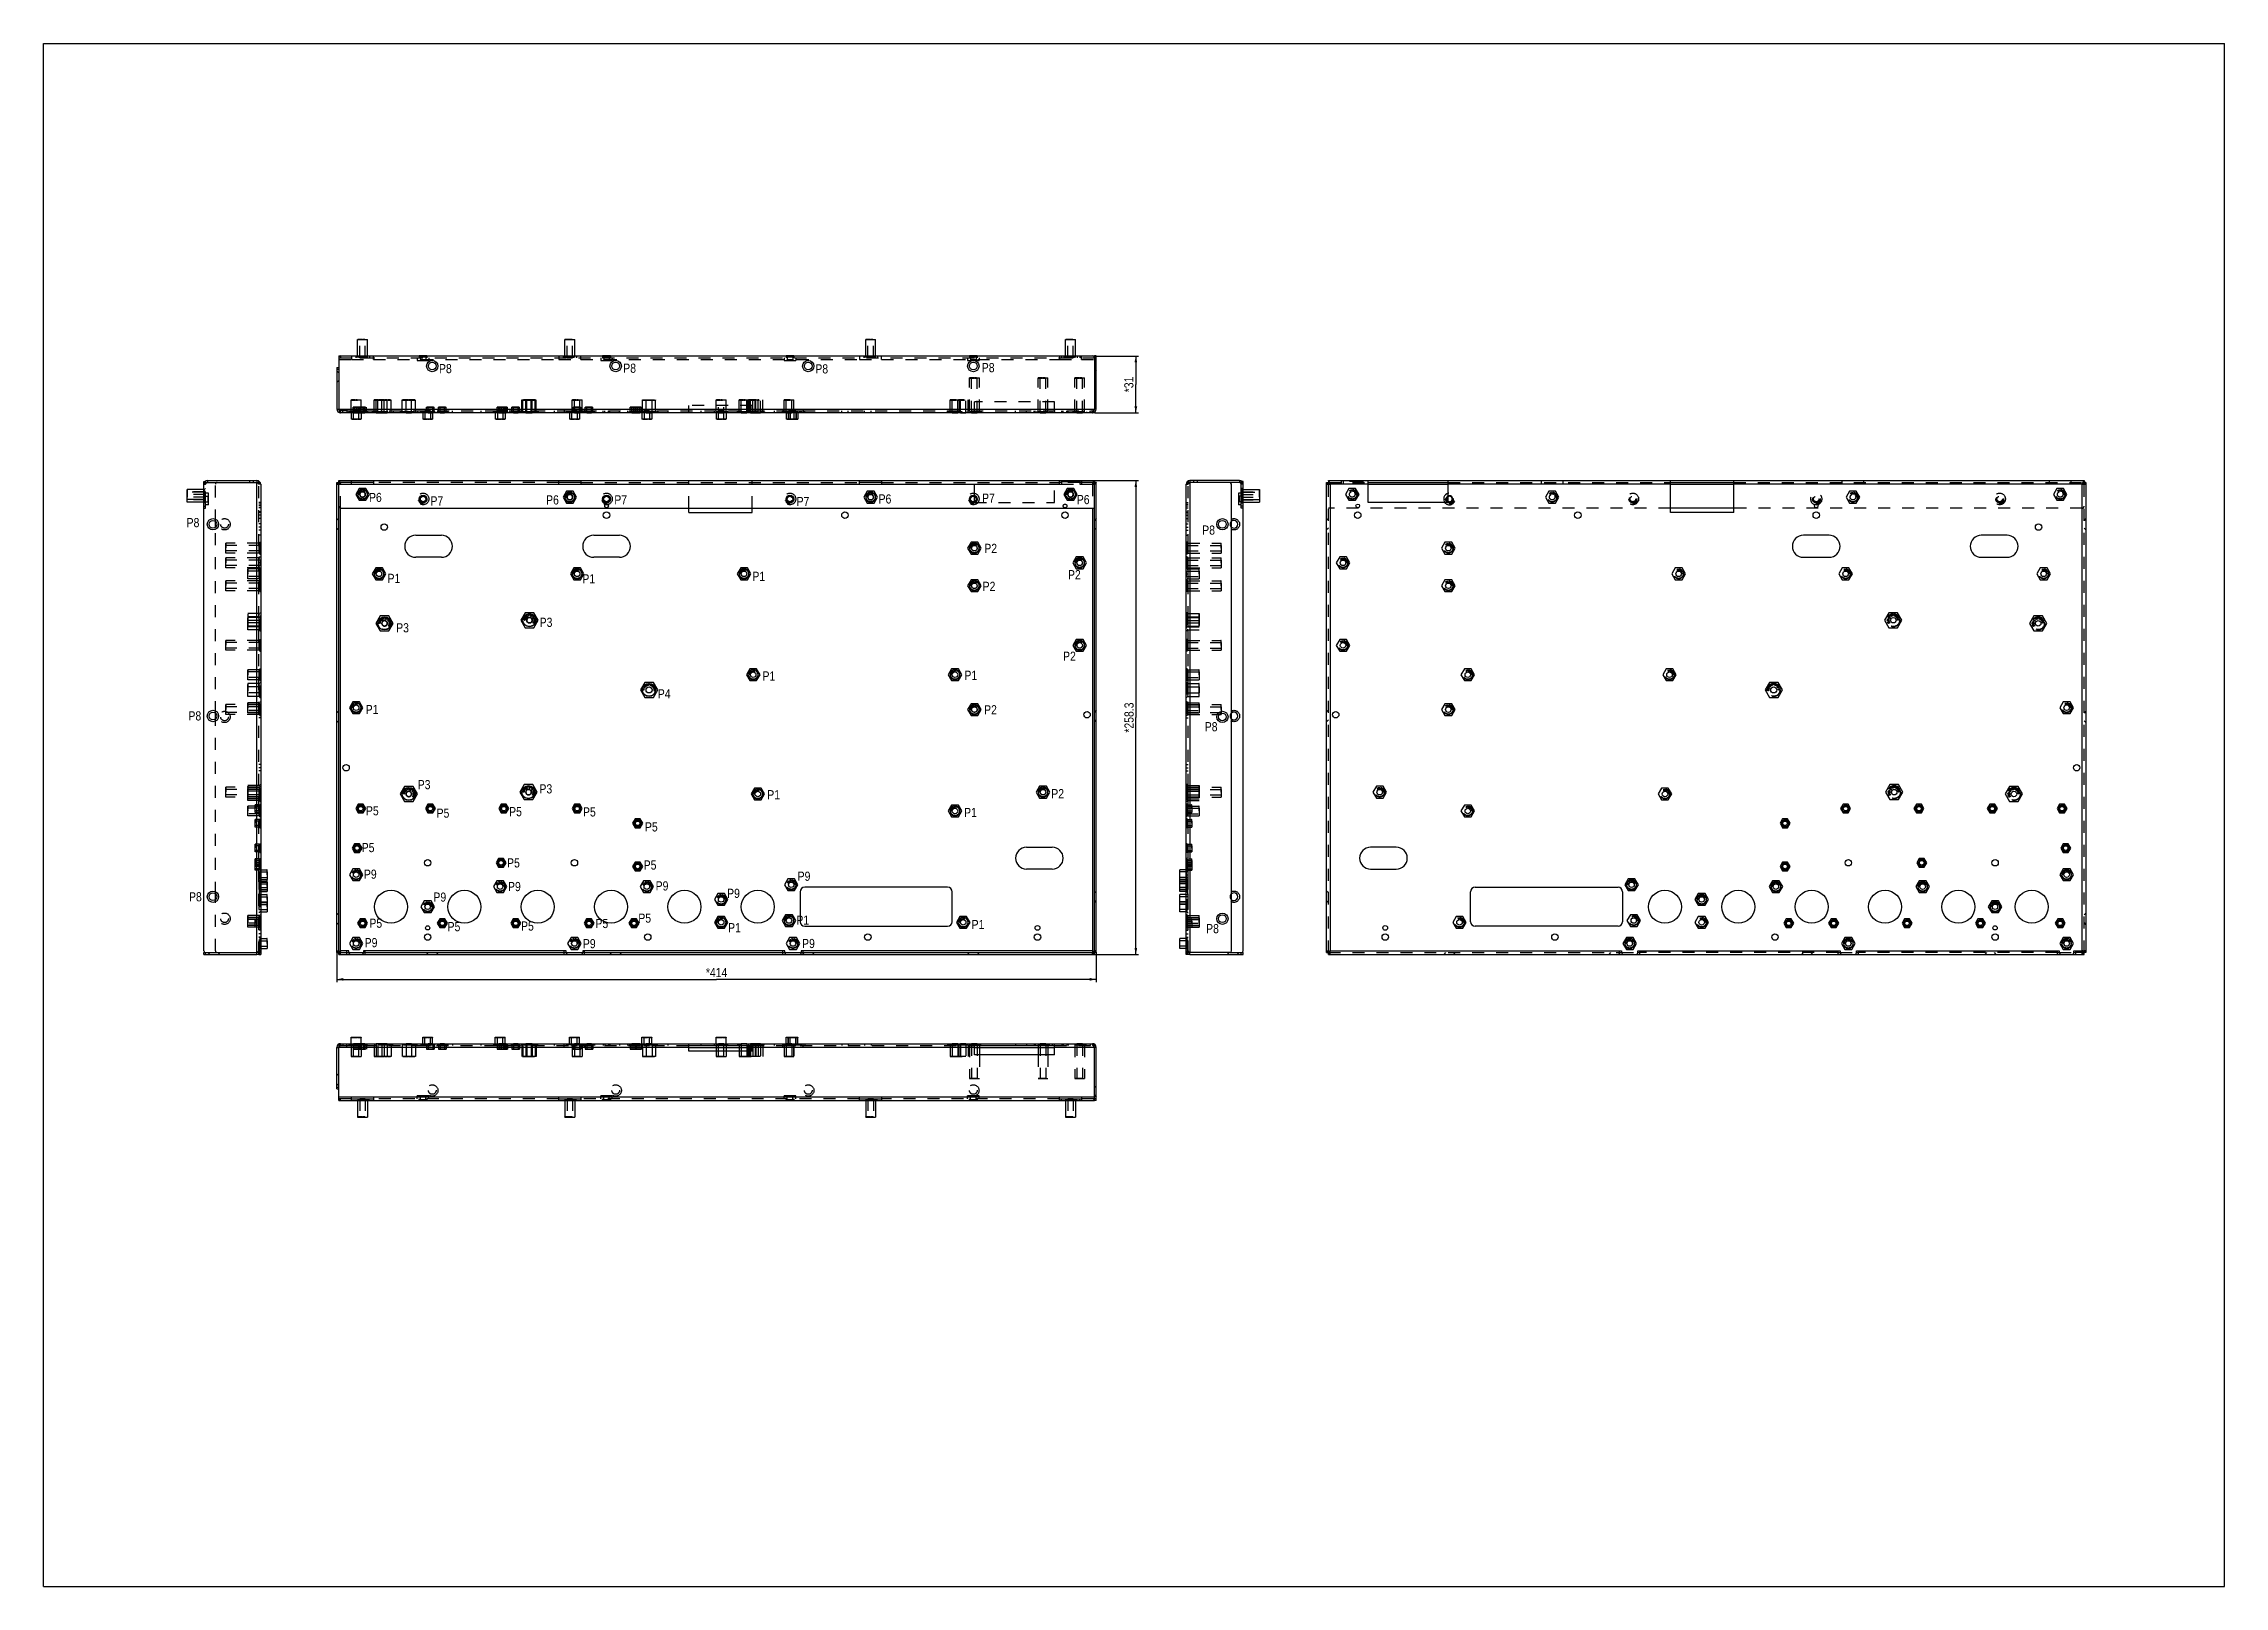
# Model space of a CAD drawing. Header units: millimetres. Extents: x 0 to 1189, y 0 to 841.
import ezdxf

# ---------------------------------------------------------------- set-up
doc = ezdxf.new("R2010")
doc.units = ezdxf.units.MM
doc.header["$LTSCALE"] = 65.395
doc.linetypes.add('HIDDEN', pattern=[0.2, 0.1, -0.1])
doc.layers.get('0').update_dxf_attribs({"linetype": 'CONTINUOUS'})
doc.layers.add('02___PRT_ALL_AXES', color=7, linetype='CONTINUOUS')
doc.layers.add('DEFAULT_2', color=8, linetype='HIDDEN')
doc.styles.get("Standard").update_dxf_attribs({"font": 'txt', "width": 0.85})
doc.dimstyles.new('DIMSTYLE_1', dxfattribs={"dimtxt": 5, "dimasz": 3.5, "dimexe": 1.5, "dimexo": 1, "dimgap": 1.25, "dimtad": 1, "dimdsep": 46, "dimtxsty": 'STANDARD', "dimblk": '_FILLED', "dimblk1": '_FILLED', "dimblk2": '_FILLED', "dimcen": 0.09, "dimadec": 0, "dimazin": 0, "dimtp": 0.8, "dimtm": 0.8, "dimtfac": 1, "dimtofl": 0, "dimtmove": 0, "dimatfit": 3, "dimldrblk": '_FILLED', "dimfxl": 1, "dimtolj": 1, "dimarcsym": 0})
doc.dimstyles.new('DIMSTYLE_2', dxfattribs={"dimtxt": 5, "dimasz": 3.5, "dimexe": 1.5, "dimexo": 1, "dimgap": 1.25, "dimtad": 1, "dimdsep": 46, "dimtxsty": 'STANDARD', "dimblk": '_FILLED', "dimblk1": '_FILLED', "dimblk2": '_FILLED', "dimcen": 0.09, "dimadec": 0, "dimazin": 0, "dimtp": 0.5, "dimtm": 0.5, "dimtfac": 1, "dimtofl": 0, "dimtmove": 0, "dimatfit": 3, "dimldrblk": '_FILLED', "dimfxl": 1, "dimtolj": 1, "dimarcsym": 0})
doc.dimstyles.new('DIMSTYLE_3', dxfattribs={"dimtxt": 5, "dimasz": 3.5, "dimexe": 1.5, "dimexo": 1, "dimgap": 1.25, "dimtad": 1, "dimdsep": 46, "dimtxsty": 'STANDARD', "dimblk": '_FILLED', "dimblk1": '_FILLED', "dimblk2": '_FILLED', "dimcen": 0.09, "dimadec": 0, "dimazin": 0, "dimtp": 0.3, "dimtm": 0.3, "dimtfac": 1, "dimtofl": 0, "dimtmove": 0, "dimatfit": 3, "dimldrblk": '_FILLED', "dimfxl": 1, "dimtolj": 1, "dimarcsym": 0})

msp = doc.modelspace()

# ---------------------------------------------------------------- texts
at = {"color": 2, "linetype": 'CONTINUOUS', "char_height": 5, "width": 8.5, "attachment_point": 1, "line_spacing_factor": 0.9}
for s, insert in [('P8', (215.57, 666.34)), ('P8', (316.027, 666.564)), ('P8', (420.778, 666.198)), ('P8', (511.523, 666.883)), ('P6', (177.401, 596.102)), ('P6', (273.967, 594.76)), ('P7', (311.156, 594.825)), ('P6', (455.258, 595.299)), ('P7', (511.675, 595.751)), ('P6', (563.329, 594.944)), ('P7', (210.93, 594.199)), ('P7', (410.547, 593.921)), ('P8', (77.975, 582.39)), ('P8', (631.699, 578.315)), ('P2', (512.904, 568.333)), ('P1', (187.525, 551.983)), ('P1', (293.742, 551.715)), ('P1', (386.451, 553.135)), ('P2', (511.97, 547.642)), ('P2', (558.521, 554.004)), ('P3', (192.217, 525.068)), ('P3', (270.465, 528.038)), ('P2', (555.832, 509.555)), ('P4', (334.869, 489.048)), ('P1', (391.97, 498.784)), ('P1', (502.055, 499.172)), ('P8', (78.98, 477.022)), ('P1', (175.596, 480.511)), ('P2', (512.782, 480.371)), ('P8', (633.096, 471.131)), ('P3', (203.987, 439.567)), ('P3', (270.348, 437.255)), ('P1', (394.552, 434.051)), ('P2', (549.401, 434.634)), ('P5', (175.744, 425.306)), ('P5', (214.259, 424.032)), ('P5', (253.823, 424.832)), ('P5', (294.09, 424.685)), ('P5', (327.863, 416.528)), ('P1', (501.876, 424.376)), ('P5', (173.451, 405.25)), ('P5', (252.703, 396.903)), ('P5', (327.182, 395.752)), ('P9', (174.643, 390.742)), ('P9', (253.201, 383.995)), ('P9', (333.696, 384.345)), ('P9', (411.11, 389.618)), ('P8', (79.279, 378.423)), ('P9', (212.527, 378.255)), ('P9', (372.678, 380.296)), ('P5', (177.629, 364.027)), ('P5', (220.257, 362.146)), ('P5', (260.319, 362.478)), ('P5', (300.873, 363.869)), ('P5', (324.247, 366.794)), ('P1', (373.202, 361.582)), ('P1', (410.401, 365.71)), ('P1', (505.967, 363.314)), ('P8', (633.84, 361.058)), ('P9', (175.052, 353.429)), ('P9', (294.029, 352.866)), ('P9', (413.54, 352.957))]:
    msp.add_mtext(s, dxfattribs=dict(at, insert=insert))

# ---------------------------------------------------------------- blocks, each defined once
blk = doc.blocks.new('_FILLED')
at = {"color": 0, "linetype": 'BYBLOCK'}
blk.add_solid([(0, 0), (-1, 0.21), (-1, -0.21)], dxfattribs=at)
blk = doc.blocks.new('*D0')
at = {"color": 2, "linetype": 'CONTINUOUS'}
for p, q in [((159.9, 345.5), (159.9, 329.4)), ((573.9, 345.5), (573.9, 329.4)), ((159.9, 330.9), (366.9, 330.9)), ((573.9, 330.9), (366.9, 330.9))]:
    blk.add_line(p, q, dxfattribs=at)
at = {"color": 2, "linetype": 'CONTINUOUS', "xscale": 3.5, "yscale": 3.5, "zscale": 3.5, "rotation": 180}
blk.add_blockref('_FILLED', (159.9, 330.9), dxfattribs=at)
at = {"color": 2, "linetype": 'CONTINUOUS', "xscale": 3.5, "yscale": 3.5, "zscale": 3.5}
blk.add_blockref('_FILLED', (573.9, 330.9), dxfattribs=at)
at = {"color": 2, "linetype": 'CONTINUOUS', "insert": (366.9, 337.1), "char_height": 5, "width": 17, "attachment_point": 2, "line_spacing_factor": 0.9}
blk.add_mtext('*414', dxfattribs=at)
blk = doc.blocks.new('*D1')
at = {"color": 2, "linetype": 'CONTINUOUS'}
for p, q in [((554.9, 602.8), (597, 602.8)), ((595.5, 602.8), (595.5, 473.6)), ((595.5, 344.5), (595.5, 473.6)), ((572.9, 344.5), (597, 344.5))]:
    blk.add_line(p, q, dxfattribs=at)
at = {"color": 2, "linetype": 'CONTINUOUS', "xscale": 3.5, "yscale": 3.5, "zscale": 3.5}
for p, rotation in [((595.5, 602.8), 90), ((595.5, 344.5), 270)]:
    blk.add_blockref('_FILLED', p, dxfattribs=dict(at, rotation=rotation))
at = {"color": 2, "linetype": 'CONTINUOUS', "insert": (589.3, 473.6), "char_height": 5, "width": 25.5, "attachment_point": 2, "rotation": 90, "line_spacing_factor": 0.9}
blk.add_mtext('*258.3', dxfattribs=at)
blk = doc.blocks.new('*D2')
at = {"color": 2, "linetype": 'CONTINUOUS'}
for p, q in [((572.9, 670.7), (597, 670.7)), ((595.5, 670.7), (595.5, 655.2)), ((595.5, 639.7), (595.5, 655.2)), ((572.9, 639.7), (597, 639.7))]:
    blk.add_line(p, q, dxfattribs=at)
at = {"color": 2, "linetype": 'CONTINUOUS', "xscale": 3.5, "yscale": 3.5, "zscale": 3.5}
for p, rotation in [((595.5, 670.7), 90), ((595.5, 639.7), 270)]:
    blk.add_blockref('_FILLED', p, dxfattribs=dict(at, rotation=rotation))
at = {"color": 2, "linetype": 'CONTINUOUS', "insert": (589.2, 655.2), "char_height": 5, "width": 12.75, "attachment_point": 2, "rotation": 90, "line_spacing_factor": 0.9}
blk.add_mtext('*31', dxfattribs=at)

# ---------------------------------------------------------------- dimensions: what is measured, and where the dimension line sits
at = {"color": 2, "linetype": 'CONTINUOUS'}
for base, p1, p2, angle, dimstyle, picture, middle in [((595.476, 639.749), (571.902, 670.749), (571.902, 639.749), 270, 'DIMSTYLE_3', '*D2', (595.476, 655.249)), ((595.503, 602.766), (571.902, 344.466), (553.902, 602.766), 90, 'DIMSTYLE_2', '*D1', (595.503, 473.616)), ((159.902, 330.86), (573.902, 346.466), (159.902, 346.466), 180, 'DIMSTYLE_1', '*D0', (366.902, 330.86))]:
    dim = msp.add_linear_dim(base=base, p1=p1, p2=p2, angle=angle, text='*<>', dimstyle=dimstyle, dxfattribs=at)
    dim.commit()
    dim.dimension.update_dxf_attribs({"geometry": picture, "text_midpoint": middle, "dimtype": 160})

# ---------------------------------------------------------------- linework, layer by layer
at = {"color": 7, "linetype": 'CONTINUOUS'}
for p, q in [((0, 0), (0, 841)), ((0, 841), (1189, 841)), ((1189, 0), (1189, 841)), ((171.202, 670.749), (171.202, 679.749)), ((176.602, 670.749), (176.602, 679.749)), ((284.202, 670.749), (284.202, 679.749)), ((289.602, 670.749), (289.602, 679.749)), ((448.202, 670.749), (448.202, 679.749)), ((453.602, 670.749), (453.602, 679.749)), ((557.202, 670.749), (557.202, 679.749)), ((562.602, 670.749), (562.602, 679.749)), ((160.902, 670.749), (160.902, 669.749)), ((573.902, 670.749), (572.902, 670.749)), ((572.902, 669.749), (572.902, 670.749)), ((573.902, 669.749), (572.902, 669.749)), ((159.902, 664.449), (160.902, 664.449)), ((159.902, 663.449), (160.902, 663.449)), ((159.902, 641.749), (160.902, 641.749)), ((165.402, 640.749), (175.402, 640.749)), ((166.402, 640.749), (166.402, 639.749)), ((167.402, 640.749), (167.402, 639.749)), ((167.702, 640.749), (167.702, 641.749)), ((167.702, 639.749), (167.702, 636.249)), ((168.812, 640.749), (168.812, 641.749)), ((171.812, 640.749), (171.812, 641.749)), ((173.102, 639.749), (173.102, 636.249)), ((173.402, 640.749), (173.402, 639.749)), ((174.402, 640.749), (174.402, 639.749)), ((206.702, 639.749), (206.702, 636.249)), ((212.102, 639.749), (212.102, 636.249)), ((246.202, 639.749), (246.202, 636.249)), ((251.602, 639.749), (251.602, 636.249)), ((283.902, 640.749), (294.902, 640.749)), ((284.902, 640.749), (284.902, 639.749)), ((285.902, 640.749), (285.902, 639.749)), ((286.702, 639.749), (286.702, 636.249)), ((288.202, 640.749), (288.202, 641.749)), ((288.812, 640.749), (288.812, 641.749)), ((292.102, 639.749), (292.102, 636.249)), ((292.902, 640.749), (292.902, 639.749)), ((292.992, 640.749), (292.992, 641.749)), ((293.602, 640.749), (293.602, 641.749)), ((293.902, 640.749), (293.902, 639.749)), ((326.202, 639.749), (326.202, 636.249)), ((331.602, 639.749), (331.602, 636.249)), ((366.702, 639.749), (366.702, 636.249)), ((372.102, 639.749), (372.102, 636.249)), ((403.102, 640.749), (414.102, 640.749)), ((403.702, 640.749), (403.702, 641.749)), ((404.102, 640.749), (404.102, 639.749)), ((404.902, 639.749), (404.902, 636.249)), ((405.102, 640.749), (405.102, 639.749)), ((405.902, 639.749), (405.902, 636.249)), ((409.102, 640.749), (409.102, 641.749)), ((411.302, 639.749), (411.302, 636.249)), ((412.102, 640.749), (412.102, 639.749)), ((413.102, 640.749), (413.102, 639.749)), ((573.902, 641.749), (572.902, 641.749)), ((78.341, 595.255), (78.341, 597.955)), ((78.441, 597.932), (78.341, 597.932)), ((78.441, 597.912), (78.341, 597.912)), ((78.441, 597.845), (78.341, 597.845)), ((78.441, 597.793), (78.341, 597.793)), ((78.441, 597.679), (78.341, 597.679)), ((78.441, 597.621), (78.341, 597.621)), ((78.441, 597.912), (78.441, 597.932)), ((78.441, 597.793), (78.441, 597.845)), ((78.441, 597.621), (78.441, 597.679)), ((87.341, 602.266), (88.055, 602.266)), ((89.341, 602.766), (89.341, 601.766)), ((116.341, 602.766), (116.341, 601.766)), ((159.902, 601.766), (160.902, 601.766)), ((159.902, 600.766), (160.902, 600.766)), ((179.902, 601.766), (167.902, 601.766)), ((171.268, 595.845), (171.261, 595.719)), ((171.261, 595.719), (171.301, 595.603)), ((171.316, 595.963), (171.268, 595.845)), ((171.301, 595.603), (171.349, 595.528)), ((171.401, 596.05), (171.316, 595.963)), ((171.349, 595.528), (171.423, 595.469)), ((171.369, 595.716), (171.371, 595.822)), ((171.397, 595.646), (171.369, 595.716)), ((171.371, 595.822), (171.415, 595.919)), ((171.504, 595.536), (171.397, 595.646)), ((171.477, 596.097), (171.401, 596.05)), ((171.415, 595.919), (171.47, 595.971)), ((171.423, 595.469), (171.481, 595.435)), ((171.47, 595.971), (171.613, 596.024)), ((171.569, 596.119), (171.477, 596.097)), ((171.481, 595.435), (171.58, 595.391)), ((171.624, 595.488), (171.504, 595.536)), ((171.636, 596.126), (171.569, 596.119)), ((171.58, 595.391), (171.767, 595.349)), ((171.613, 596.024), (171.742, 596.017)), ((171.624, 596.704), (172.44, 596.13)), ((171.769, 595.455), (171.624, 595.488)), ((171.744, 596.123), (171.636, 596.126)), ((172.372, 596.33), (171.693, 596.807)), ((171.742, 596.017), (171.887, 595.984)), ((171.931, 596.081), (171.744, 596.123)), ((171.767, 595.349), (171.875, 595.346)), ((171.898, 595.448), (171.769, 595.455)), ((171.875, 595.346), (171.942, 595.353)), ((171.887, 595.984), (172.007, 595.936)), ((172.041, 595.501), (171.898, 595.448)), ((172.03, 596.037), (171.931, 596.081)), ((171.942, 595.353), (172.034, 595.375)), ((172.007, 595.936), (172.114, 595.826)), ((172.088, 596.003), (172.03, 596.037)), ((172.034, 595.375), (172.11, 595.422)), ((172.096, 595.553), (172.041, 595.501)), ((172.162, 595.944), (172.088, 596.003)), ((172.14, 595.65), (172.096, 595.553)), ((172.11, 595.422), (172.195, 595.509)), ((172.114, 595.826), (172.142, 595.756)), ((172.142, 595.756), (172.14, 595.65)), ((172.21, 595.869), (172.162, 595.944)), ((172.195, 595.509), (172.243, 595.627)), ((172.25, 595.753), (172.21, 595.869)), ((172.243, 595.627), (172.25, 595.753)), ((172.294, 596.955), (172.292, 596.925)), ((172.292, 596.925), (172.47, 596.91)), ((172.442, 596.943), (172.294, 596.955)), ((172.322, 596.518), (172.372, 596.33)), ((172.462, 596.42), (172.322, 596.518)), ((172.376, 597.082), (172.344, 597.055)), ((172.344, 597.055), (172.442, 596.943)), ((172.473, 596.97), (172.376, 597.082)), ((172.44, 596.13), (172.511, 596.232)), ((172.47, 596.91), (172.459, 596.732)), ((172.459, 596.732), (172.489, 596.73)), ((172.511, 596.232), (172.462, 596.42)), ((172.482, 597.118), (172.473, 596.97)), ((172.512, 597.116), (172.482, 597.118)), ((172.489, 596.73), (172.498, 596.878)), ((172.498, 596.878), (172.595, 596.766)), ((172.501, 596.938), (172.512, 597.116)), ((172.679, 596.923), (172.501, 596.938)), ((172.627, 596.793), (172.529, 596.906)), ((172.529, 596.906), (172.678, 596.893)), ((172.595, 596.766), (172.627, 596.793)), ((172.678, 596.893), (172.679, 596.923)), ((172.825, 597.571), (172.824, 597.504)), ((172.824, 597.504), (172.848, 597.422)), ((172.846, 597.644), (172.825, 597.571)), ((172.893, 597.703), (172.846, 597.644)), ((172.848, 597.422), (172.893, 597.347)), ((172.961, 597.768), (172.893, 597.703)), ((172.893, 597.347), (172.952, 597.298)), ((172.923, 597.534), (172.931, 597.581)), ((172.948, 597.453), (172.923, 597.534)), ((172.931, 597.581), (172.958, 597.634)), ((173.013, 597.383), (172.948, 597.453)), ((172.952, 597.298), (173.064, 597.288)), ((172.958, 597.634), (172.992, 597.666)), ((173.029, 597.81), (172.961, 597.768)), ((173.003, 597.202), (172.981, 597.129)), ((172.981, 597.129), (172.986, 597.042)), ((172.986, 597.042), (172.999, 597.001)), ((172.992, 597.666), (173.085, 597.717)), ((172.999, 597.001), (173.044, 596.926)), ((173.064, 597.288), (173.003, 597.202)), ((173.085, 597.361), (173.013, 597.383)), ((173.044, 596.926), (173.148, 596.869)), ((173.085, 597.717), (173.205, 597.753)), ((173.211, 597.377), (173.085, 597.361)), ((173.086, 597.072), (173.101, 597.166)), ((173.098, 597.031), (173.086, 597.072)), ((173.157, 596.983), (173.098, 597.031)), ((173.101, 597.166), (173.128, 597.219)), ((173.128, 597.219), (173.236, 597.296)), ((173.148, 596.869), (173.24, 596.852)), ((173.229, 596.96), (173.157, 596.983)), ((173.279, 597.865), (173.2, 597.862)), ((173.205, 597.753), (173.311, 597.764)), ((173.29, 597.401), (173.211, 597.377)), ((173.335, 596.97), (173.229, 596.96)), ((173.236, 597.296), (173.315, 597.32)), ((173.24, 596.852), (173.386, 596.874)), ((173.372, 597.849), (173.279, 597.865)), ((173.315, 597.32), (173.29, 597.401)), ((173.311, 597.764), (173.357, 597.755)), ((173.415, 596.994), (173.335, 596.97)), ((173.357, 597.755), (173.409, 597.727)), ((173.444, 597.826), (173.372, 597.849)), ((173.386, 596.874), (173.426, 596.887)), ((173.409, 597.727), (173.441, 597.692)), ((173.508, 597.045), (173.415, 596.994)), ((173.426, 596.887), (173.559, 596.95)), ((173.441, 597.692), (173.541, 597.723)), ((173.502, 597.778), (173.444, 597.826)), ((173.541, 597.723), (173.502, 597.778)), ((173.555, 597.104), (173.508, 597.045)), ((173.577, 597.177), (173.555, 597.104)), ((173.559, 596.95), (173.626, 597.015)), ((173.676, 597.208), (173.577, 597.177)), ((173.626, 597.015), (173.681, 597.12)), ((173.681, 597.12), (173.676, 597.208)), ((174.253, 597.932), (173.956, 597.026)), ((173.956, 597.026), (174.134, 596.967)), ((174.134, 596.967), (174.709, 597.719)), ((174.378, 597.912), (174.141, 597.189)), ((174.662, 597.845), (174.141, 597.189)), ((174.709, 597.719), (174.728, 596.773)), ((174.728, 596.773), (174.906, 596.715)), ((174.854, 596.956), (174.822, 597.793)), ((175.091, 597.679), (174.854, 596.956)), ((174.906, 596.715), (175.203, 597.621)), ((292.902, 601.766), (280.902, 601.766)), ((284.401, 594.55), (284.316, 594.463)), ((284.477, 594.597), (284.401, 594.55)), ((284.47, 594.471), (284.613, 594.524)), ((284.569, 594.619), (284.477, 594.597)), ((284.636, 594.626), (284.569, 594.619)), ((284.613, 594.524), (284.742, 594.517)), ((284.624, 595.204), (285.44, 594.63)), ((284.744, 594.623), (284.636, 594.626)), ((285.372, 594.83), (284.693, 595.307)), ((284.742, 594.517), (284.887, 594.484)), ((284.931, 594.581), (284.744, 594.623)), ((285.03, 594.537), (284.931, 594.581)), ((285.088, 594.503), (285.03, 594.537)), ((285.162, 594.444), (285.088, 594.503)), ((285.294, 595.455), (285.292, 595.425)), ((285.292, 595.425), (285.47, 595.41)), ((285.442, 595.443), (285.294, 595.455)), ((285.322, 595.018), (285.372, 594.83)), ((285.462, 594.92), (285.322, 595.018)), ((285.376, 595.582), (285.344, 595.555)), ((285.344, 595.555), (285.442, 595.443)), ((285.473, 595.47), (285.376, 595.582)), ((285.44, 594.63), (285.511, 594.732)), ((285.47, 595.41), (285.459, 595.232)), ((285.459, 595.232), (285.489, 595.23)), ((285.511, 594.732), (285.462, 594.92)), ((285.482, 595.618), (285.473, 595.47)), ((285.512, 595.616), (285.482, 595.618)), ((285.489, 595.23), (285.498, 595.378)), ((285.498, 595.378), (285.595, 595.266)), ((285.501, 595.438), (285.512, 595.616)), ((285.679, 595.423), (285.501, 595.438)), ((285.627, 595.293), (285.529, 595.406)), ((285.529, 595.406), (285.678, 595.393)), ((285.595, 595.266), (285.627, 595.293)), ((285.678, 595.393), (285.679, 595.423)), ((285.825, 596.071), (285.824, 596.004)), ((285.824, 596.004), (285.848, 595.922)), ((285.846, 596.144), (285.825, 596.071)), ((285.893, 596.203), (285.846, 596.144)), ((285.848, 595.922), (285.893, 595.847)), ((285.961, 596.268), (285.893, 596.203)), ((285.893, 595.847), (285.952, 595.798)), ((285.923, 596.034), (285.931, 596.081)), ((285.948, 595.953), (285.923, 596.034)), ((285.931, 596.081), (285.958, 596.134)), ((286.013, 595.883), (285.948, 595.953)), ((285.952, 595.798), (286.064, 595.788)), ((285.958, 596.134), (285.992, 596.166)), ((286.029, 596.31), (285.961, 596.268)), ((286.003, 595.702), (285.981, 595.629)), ((285.981, 595.629), (285.986, 595.542)), ((285.986, 595.542), (285.999, 595.501)), ((285.992, 596.166), (286.085, 596.217)), ((285.999, 595.501), (286.044, 595.426)), ((286.064, 595.788), (286.003, 595.702)), ((286.085, 595.861), (286.013, 595.883)), ((286.044, 595.426), (286.148, 595.369)), ((286.085, 596.217), (286.205, 596.254)), ((286.211, 595.877), (286.085, 595.861)), ((286.086, 595.572), (286.101, 595.666)), ((286.098, 595.531), (286.086, 595.572)), ((286.157, 595.483), (286.098, 595.531)), ((286.101, 595.666), (286.128, 595.719)), ((286.128, 595.719), (286.236, 595.796)), ((286.148, 595.369), (286.24, 595.352)), ((286.229, 595.46), (286.157, 595.483)), ((286.279, 596.365), (286.2, 596.362)), ((286.205, 596.254), (286.311, 596.264)), ((286.29, 595.902), (286.211, 595.877)), ((286.335, 595.47), (286.229, 595.46)), ((286.236, 595.796), (286.315, 595.82)), ((286.24, 595.352), (286.386, 595.375)), ((286.372, 596.349), (286.279, 596.365)), ((286.315, 595.82), (286.29, 595.902)), ((286.311, 596.264), (286.357, 596.255)), ((286.415, 595.495), (286.335, 595.47)), ((286.357, 596.255), (286.409, 596.227)), ((286.444, 596.327), (286.372, 596.349)), ((286.386, 595.375), (286.426, 595.387)), ((286.409, 596.227), (286.441, 596.192)), ((286.508, 595.545), (286.415, 595.495)), ((286.426, 595.387), (286.559, 595.45)), ((286.441, 596.192), (286.541, 596.223)), ((286.502, 596.278), (286.444, 596.327)), ((286.541, 596.223), (286.502, 596.278)), ((286.555, 595.604), (286.508, 595.545)), ((286.577, 595.677), (286.555, 595.604)), ((286.559, 595.45), (286.626, 595.515)), ((286.676, 595.708), (286.577, 595.677)), ((286.626, 595.515), (286.681, 595.62)), ((286.681, 595.62), (286.676, 595.708)), ((287.253, 596.432), (286.956, 595.526)), ((286.956, 595.526), (287.134, 595.468)), ((287.134, 595.468), (287.709, 596.22)), ((287.378, 596.412), (287.141, 595.689)), ((287.662, 596.345), (287.141, 595.689)), ((287.709, 596.22), (287.728, 595.273)), ((287.728, 595.273), (287.906, 595.215)), ((287.854, 595.456), (287.822, 596.293)), ((288.091, 596.179), (287.854, 595.456)), ((287.906, 595.215), (288.203, 596.121)), ((456.902, 601.766), (444.902, 601.766)), ((448.401, 594.55), (448.316, 594.463)), ((448.477, 594.598), (448.401, 594.55)), ((448.47, 594.471), (448.613, 594.524)), ((448.569, 594.62), (448.477, 594.598)), ((448.636, 594.626), (448.569, 594.62)), ((448.613, 594.524), (448.742, 594.517)), ((448.624, 595.204), (449.44, 594.63)), ((448.744, 594.623), (448.636, 594.626)), ((449.372, 594.83), (448.693, 595.308)), ((448.742, 594.517), (448.887, 594.484)), ((448.931, 594.581), (448.744, 594.623)), ((449.03, 594.537), (448.931, 594.581)), ((449.088, 594.503), (449.03, 594.537)), ((449.162, 594.444), (449.088, 594.503)), ((449.294, 595.455), (449.292, 595.425)), ((449.292, 595.425), (449.47, 595.41)), ((449.442, 595.443), (449.294, 595.455)), ((449.322, 595.018), (449.372, 594.83)), ((449.462, 594.92), (449.322, 595.018)), ((449.376, 595.582), (449.344, 595.555)), ((449.344, 595.555), (449.442, 595.443)), ((449.473, 595.47), (449.376, 595.582)), ((449.44, 594.63), (449.511, 594.732)), ((449.47, 595.41), (449.459, 595.232)), ((449.459, 595.232), (449.489, 595.23)), ((449.511, 594.732), (449.462, 594.92)), ((449.482, 595.619), (449.473, 595.47)), ((449.512, 595.616), (449.482, 595.619)), ((449.489, 595.23), (449.498, 595.378)), ((449.498, 595.378), (449.595, 595.266)), ((449.501, 595.438), (449.512, 595.616)), ((449.679, 595.423), (449.501, 595.438)), ((449.529, 595.406), (449.678, 595.393)), ((449.627, 595.293), (449.529, 595.406)), ((449.595, 595.266), (449.627, 595.293)), ((449.678, 595.393), (449.679, 595.423)), ((449.825, 596.071), (449.824, 596.004)), ((449.824, 596.004), (449.848, 595.922)), ((449.846, 596.144), (449.825, 596.071)), ((449.893, 596.203), (449.846, 596.144)), ((449.848, 595.922), (449.893, 595.847)), ((449.961, 596.268), (449.893, 596.203)), ((449.893, 595.847), (449.952, 595.798)), ((449.923, 596.034), (449.931, 596.081)), ((449.948, 595.953), (449.923, 596.034)), ((449.931, 596.081), (449.958, 596.134)), ((450.013, 595.884), (449.948, 595.953)), ((449.952, 595.798), (450.064, 595.788)), ((449.958, 596.134), (449.992, 596.166)), ((450.029, 596.31), (449.961, 596.268)), ((450.003, 595.702), (449.981, 595.629)), ((449.981, 595.629), (449.986, 595.542)), ((449.986, 595.542), (449.999, 595.501)), ((449.992, 596.166), (450.085, 596.217)), ((449.999, 595.501), (450.044, 595.426)), ((450.064, 595.788), (450.003, 595.702)), ((450.085, 595.861), (450.013, 595.884)), ((450.044, 595.426), (450.148, 595.369)), ((450.085, 596.217), (450.205, 596.254)), ((450.211, 595.877), (450.085, 595.861)), ((450.086, 595.572), (450.101, 595.666)), ((450.098, 595.532), (450.086, 595.572)), ((450.157, 595.483), (450.098, 595.532)), ((450.101, 595.666), (450.128, 595.719)), ((450.128, 595.719), (450.236, 595.796)), ((450.148, 595.369), (450.24, 595.352)), ((450.229, 595.46), (450.157, 595.483)), ((450.279, 596.365), (450.2, 596.362)), ((450.205, 596.254), (450.311, 596.264)), ((450.29, 595.902), (450.211, 595.877)), ((450.335, 595.47), (450.229, 595.46)), ((450.236, 595.796), (450.315, 595.82)), ((450.24, 595.352), (450.386, 595.375)), ((450.372, 596.349), (450.279, 596.365)), ((450.315, 595.82), (450.29, 595.902)), ((450.311, 596.264), (450.357, 596.255)), ((450.415, 595.495), (450.335, 595.47)), ((450.357, 596.255), (450.409, 596.227)), ((450.444, 596.327), (450.372, 596.349)), ((450.386, 595.375), (450.426, 595.387)), ((450.409, 596.227), (450.441, 596.192)), ((450.508, 595.545), (450.415, 595.495)), ((450.426, 595.387), (450.559, 595.45)), ((450.441, 596.192), (450.541, 596.223)), ((450.502, 596.278), (450.444, 596.327)), ((450.541, 596.223), (450.502, 596.278)), ((450.555, 595.604), (450.508, 595.545)), ((450.577, 595.677), (450.555, 595.604)), ((450.559, 595.45), (450.626, 595.515)), ((450.676, 595.708), (450.577, 595.677)), ((450.626, 595.515), (450.681, 595.62)), ((450.681, 595.62), (450.676, 595.708)), ((451.253, 596.432), (450.956, 595.526)), ((450.956, 595.526), (451.134, 595.468)), ((451.134, 595.468), (451.709, 596.22)), ((451.378, 596.412), (451.141, 595.689)), ((451.662, 596.346), (451.141, 595.689)), ((451.709, 596.22), (451.728, 595.273)), ((451.728, 595.273), (451.906, 595.215)), ((451.854, 595.456), (451.822, 596.293)), ((452.091, 596.179), (451.854, 595.456)), ((451.906, 595.215), (452.203, 596.121)), ((554.902, 601.766), (553.902, 601.766)), ((557.268, 595.845), (557.261, 595.719)), ((557.261, 595.719), (557.301, 595.603)), ((557.316, 595.963), (557.268, 595.845)), ((557.301, 595.603), (557.349, 595.528)), ((557.401, 596.05), (557.316, 595.963)), ((557.349, 595.528), (557.423, 595.469)), ((557.369, 595.716), (557.371, 595.822)), ((557.397, 595.646), (557.369, 595.716)), ((557.371, 595.822), (557.415, 595.919)), ((557.504, 595.536), (557.397, 595.646)), ((557.477, 596.097), (557.401, 596.05)), ((557.415, 595.919), (557.47, 595.971)), ((557.423, 595.469), (557.481, 595.435)), ((557.47, 595.971), (557.613, 596.024)), ((557.569, 596.119), (557.477, 596.097)), ((557.481, 595.435), (557.58, 595.391)), ((557.624, 595.488), (557.504, 595.536)), ((557.636, 596.126), (557.569, 596.119)), ((557.58, 595.391), (557.767, 595.349)), ((557.613, 596.024), (557.742, 596.017)), ((557.624, 596.704), (558.44, 596.13)), ((557.769, 595.455), (557.624, 595.488)), ((557.744, 596.123), (557.636, 596.126)), ((558.372, 596.33), (557.693, 596.807)), ((557.742, 596.017), (557.887, 595.984)), ((557.931, 596.081), (557.744, 596.123)), ((557.767, 595.349), (557.875, 595.346)), ((557.898, 595.448), (557.769, 595.455)), ((557.875, 595.346), (557.942, 595.353)), ((557.887, 595.984), (558.007, 595.936)), ((558.041, 595.501), (557.898, 595.448)), ((558.03, 596.037), (557.931, 596.081)), ((557.942, 595.353), (558.034, 595.375)), ((558.007, 595.936), (558.114, 595.826)), ((558.088, 596.003), (558.03, 596.037)), ((558.034, 595.375), (558.11, 595.422)), ((558.096, 595.553), (558.041, 595.501)), ((558.162, 595.944), (558.088, 596.003)), ((558.14, 595.65), (558.096, 595.553)), ((558.11, 595.422), (558.195, 595.509)), ((558.114, 595.826), (558.142, 595.756)), ((558.142, 595.756), (558.14, 595.65)), ((558.21, 595.869), (558.162, 595.944)), ((558.195, 595.509), (558.243, 595.627)), ((558.25, 595.753), (558.21, 595.869)), ((558.243, 595.627), (558.25, 595.753)), ((558.294, 596.955), (558.292, 596.925)), ((558.292, 596.925), (558.47, 596.91)), ((558.442, 596.943), (558.294, 596.955)), ((558.462, 596.42), (558.322, 596.518)), ((558.322, 596.518), (558.372, 596.33)), ((558.376, 597.082), (558.344, 597.055)), ((558.344, 597.055), (558.442, 596.943)), ((558.473, 596.97), (558.376, 597.082)), ((558.44, 596.13), (558.511, 596.232)), ((558.47, 596.91), (558.459, 596.732)), ((558.459, 596.732), (558.489, 596.73)), ((558.511, 596.232), (558.462, 596.42)), ((558.482, 597.118), (558.473, 596.97)), ((558.512, 597.116), (558.482, 597.118)), ((558.489, 596.73), (558.498, 596.878)), ((558.498, 596.878), (558.595, 596.766)), ((558.501, 596.938), (558.512, 597.116)), ((558.679, 596.923), (558.501, 596.938)), ((558.529, 596.906), (558.678, 596.893)), ((558.627, 596.793), (558.529, 596.906)), ((558.595, 596.766), (558.627, 596.793)), ((558.678, 596.893), (558.679, 596.923)), ((558.825, 597.571), (558.824, 597.504)), ((558.824, 597.504), (558.848, 597.422)), ((558.846, 597.644), (558.825, 597.571)), ((558.893, 597.703), (558.846, 597.644)), ((558.848, 597.422), (558.893, 597.347)), ((558.961, 597.768), (558.893, 597.703)), ((558.893, 597.347), (558.952, 597.298)), ((558.923, 597.534), (558.931, 597.581)), ((558.948, 597.453), (558.923, 597.534)), ((558.931, 597.581), (558.958, 597.634)), ((559.013, 597.383), (558.948, 597.453)), ((558.952, 597.298), (559.064, 597.288)), ((558.958, 597.634), (558.992, 597.666)), ((559.029, 597.81), (558.961, 597.768)), ((559.003, 597.202), (558.981, 597.129)), ((558.981, 597.129), (558.986, 597.042)), ((558.986, 597.042), (558.999, 597.001)), ((558.992, 597.666), (559.085, 597.717)), ((558.999, 597.001), (559.044, 596.926)), ((559.064, 597.288), (559.003, 597.202)), ((559.085, 597.361), (559.013, 597.383)), ((559.044, 596.926), (559.148, 596.869)), ((559.085, 597.717), (559.205, 597.753)), ((559.211, 597.377), (559.085, 597.361)), ((559.086, 597.072), (559.101, 597.166)), ((559.098, 597.031), (559.086, 597.072)), ((559.157, 596.983), (559.098, 597.031)), ((559.101, 597.166), (559.128, 597.219)), ((559.128, 597.219), (559.236, 597.296)), ((559.148, 596.869), (559.24, 596.852)), ((559.229, 596.96), (559.157, 596.983)), ((559.279, 597.865), (559.2, 597.862)), ((559.205, 597.753), (559.311, 597.764)), ((559.29, 597.401), (559.211, 597.377)), ((559.335, 596.97), (559.229, 596.96)), ((559.236, 597.296), (559.315, 597.32)), ((559.24, 596.852), (559.386, 596.874)), ((559.372, 597.849), (559.279, 597.865)), ((559.315, 597.32), (559.29, 597.401)), ((559.311, 597.764), (559.357, 597.755)), ((559.415, 596.994), (559.335, 596.97)), ((559.357, 597.755), (559.409, 597.727)), ((559.444, 597.826), (559.372, 597.849)), ((559.386, 596.874), (559.426, 596.887)), ((559.409, 597.727), (559.441, 597.692)), ((559.508, 597.045), (559.415, 596.994)), ((559.426, 596.887), (559.559, 596.95)), ((559.441, 597.692), (559.541, 597.723)), ((559.502, 597.778), (559.444, 597.826)), ((559.541, 597.723), (559.502, 597.778)), ((559.555, 597.104), (559.508, 597.045)), ((559.577, 597.177), (559.555, 597.104)), ((559.559, 596.95), (559.626, 597.015)), ((559.676, 597.208), (559.577, 597.177)), ((559.626, 597.015), (559.681, 597.12)), ((559.681, 597.12), (559.676, 597.208)), ((560.253, 597.932), (559.956, 597.026)), ((559.956, 597.026), (560.134, 596.967)), ((560.134, 596.967), (560.709, 597.719)), ((560.378, 597.912), (560.141, 597.189)), ((560.662, 597.845), (560.141, 597.189)), ((560.709, 597.719), (560.728, 596.773)), ((560.728, 596.773), (560.906, 596.715)), ((560.854, 596.956), (560.822, 597.793)), ((561.091, 597.679), (560.854, 596.956)), ((560.906, 596.715), (561.203, 597.621)), ((565.902, 601.766), (564.902, 601.766)), ((573.902, 601.766), (572.902, 601.766)), ((573.902, 600.766), (572.902, 600.766)), ((624.973, 602.766), (624.973, 601.766)), ((651.973, 601.766), (646.673, 601.766)), ((651.473, 595.916), (651.473, 589.616)), ((652.973, 595.916), (651.473, 595.916)), ((651.973, 602.766), (651.973, 601.766)), ((653.705, 601.766), (652.839, 601.266)), ((652.973, 587.766), (652.973, 600.766)), ((653.973, 600.766), (652.973, 600.766)), ((653.973, 602.266), (653.285, 602.266)), ((662.873, 597.862), (662.873, 597.81)), ((662.873, 597.862), (662.973, 597.862)), ((662.973, 597.849), (662.873, 597.849)), ((662.973, 597.826), (662.873, 597.826)), ((662.873, 597.81), (662.973, 597.81)), ((662.873, 596.807), (662.873, 596.704)), ((662.873, 596.807), (662.973, 596.807)), ((662.873, 596.704), (662.973, 596.704)), ((662.973, 595.255), (662.973, 597.955)), ((699.481, 601.766), (700.481, 601.766)), ((700.481, 602.766), (700.481, 601.766)), ((722.161, 601.766), (765.761, 601.766)), ((722.161, 600.766), (765.761, 600.766)), ((887.011, 601.766), (921.511, 601.766)), ((887.011, 600.766), (921.511, 600.766)), ((1112.481, 602.766), (1112.481, 601.766)), ((1113.481, 601.766), (1112.481, 601.766)), ((160.902, 344.466), (160.902, 588.766)), ((161.902, 346.466), (161.902, 587.766)), ((284.268, 594.345), (284.261, 594.219)), ((284.261, 594.219), (284.301, 594.103)), ((284.316, 594.463), (284.268, 594.345)), ((284.301, 594.103), (284.349, 594.028)), ((284.349, 594.028), (284.423, 593.969)), ((284.369, 594.216), (284.371, 594.322)), ((284.397, 594.146), (284.369, 594.216)), ((284.371, 594.322), (284.415, 594.419)), ((284.504, 594.036), (284.397, 594.146)), ((284.415, 594.419), (284.47, 594.471)), ((284.423, 593.969), (284.481, 593.935)), ((284.481, 593.935), (284.58, 593.891)), ((284.624, 593.988), (284.504, 594.036)), ((284.58, 593.891), (284.767, 593.849)), ((284.769, 593.955), (284.624, 593.988)), ((284.767, 593.849), (284.875, 593.846)), ((284.898, 593.948), (284.769, 593.955)), ((284.875, 593.846), (284.942, 593.853)), ((284.887, 594.484), (285.007, 594.436)), ((285.041, 594.001), (284.898, 593.948)), ((284.942, 593.853), (285.034, 593.875)), ((285.007, 594.436), (285.114, 594.327)), ((285.034, 593.875), (285.11, 593.922)), ((285.096, 594.053), (285.041, 594.001)), ((285.14, 594.15), (285.096, 594.053)), ((285.11, 593.922), (285.195, 594.009)), ((285.114, 594.327), (285.142, 594.256)), ((285.142, 594.256), (285.14, 594.15)), ((285.21, 594.369), (285.162, 594.444)), ((285.195, 594.009), (285.243, 594.127)), ((285.25, 594.253), (285.21, 594.369)), ((285.243, 594.127), (285.25, 594.253)), ((351.872, 585.466), (351.872, 587.766)), ((351.872, 585.466), (386.372, 585.466)), ((386.372, 585.466), (386.372, 587.766)), ((448.268, 594.346), (448.261, 594.219)), ((448.261, 594.219), (448.301, 594.103)), ((448.316, 594.463), (448.268, 594.346)), ((448.301, 594.103), (448.349, 594.028)), ((448.349, 594.028), (448.423, 593.969)), ((448.369, 594.216), (448.371, 594.322)), ((448.397, 594.146), (448.369, 594.216)), ((448.371, 594.322), (448.415, 594.419)), ((448.504, 594.036), (448.397, 594.146)), ((448.415, 594.419), (448.47, 594.471)), ((448.423, 593.969), (448.481, 593.935)), ((448.481, 593.935), (448.58, 593.891)), ((448.624, 593.988), (448.504, 594.036)), ((448.58, 593.891), (448.767, 593.849)), ((448.769, 593.956), (448.624, 593.988)), ((448.767, 593.849), (448.875, 593.846)), ((448.898, 593.948), (448.769, 593.956)), ((448.875, 593.846), (448.942, 593.853)), ((448.887, 594.484), (449.007, 594.436)), ((449.041, 594.001), (448.898, 593.948)), ((448.942, 593.853), (449.034, 593.875)), ((449.007, 594.436), (449.114, 594.327)), ((449.034, 593.875), (449.11, 593.922)), ((449.096, 594.053), (449.041, 594.001)), ((449.14, 594.15), (449.096, 594.053)), ((449.11, 593.922), (449.195, 594.009)), ((449.114, 594.327), (449.142, 594.256)), ((449.142, 594.256), (449.14, 594.15)), ((449.21, 594.369), (449.162, 594.444)), ((449.195, 594.009), (449.243, 594.127)), ((449.25, 594.253), (449.21, 594.369)), ((449.243, 594.127), (449.25, 594.253)), ((507.622, 591.451), (507.622, 594.082)), ((571.902, 587.766), (571.902, 346.466)), ((572.902, 344.466), (572.902, 587.766)), ((652.973, 589.616), (651.473, 589.616)), ((653.973, 588.766), (652.973, 588.766)), ((653.973, 587.766), (652.973, 587.766)), ((653.973, 346.466), (653.973, 587.766)), ((921.511, 587.766), (887.011, 587.766)), ((93.641, 577.358), (93.641, 580.575)), ((202.902, 572.966), (216.902, 572.966)), ((299.902, 572.966), (313.902, 572.966)), ((216.902, 560.966), (202.902, 560.966)), ((313.902, 560.966), (299.902, 560.966)), ((504.838, 566.515), (504.836, 566.41)), ((504.836, 566.41), (504.876, 566.295)), ((504.9, 566.695), (504.857, 566.599)), ((504.876, 566.295), (504.945, 566.215)), ((504.985, 566.782), (504.9, 566.695)), ((504.938, 566.473), (504.965, 566.595)), ((504.945, 566.407), (504.938, 566.473)), ((504.973, 566.337), (504.945, 566.407)), ((504.945, 566.215), (505.04, 566.151)), ((504.965, 566.595), (505, 566.651)), ((505.026, 566.282), (504.973, 566.337)), ((505.082, 566.825), (504.985, 566.782)), ((505, 566.651), (505.055, 566.703)), ((505.084, 566.248), (505.026, 566.282)), ((505.04, 566.151), (505.181, 566.098)), ((505.055, 566.703), (505.126, 566.73)), ((505.149, 566.831), (505.082, 566.825)), ((505.204, 566.2), (505.084, 566.248)), ((505.126, 566.73), (505.149, 566.831)), ((505.181, 566.098), (505.326, 566.066)), ((505.191, 566.437), (505.189, 566.331)), ((505.189, 566.331), (505.245, 566.19)), ((505.214, 566.539), (505.191, 566.437)), ((505.204, 567.415), (506.02, 566.842)), ((505.245, 566.19), (505.204, 566.2)), ((505.258, 566.636), (505.214, 566.539)), ((505.343, 566.724), (505.258, 566.636)), ((505.952, 567.042), (505.273, 567.519)), ((505.291, 566.394), (505.323, 566.536)), ((505.298, 566.328), (505.291, 566.394)), ((505.326, 566.258), (505.298, 566.328)), ((505.323, 566.536), (505.357, 566.592)), ((505.379, 566.203), (505.326, 566.258)), ((505.326, 566.066), (505.476, 566.053)), ((505.44, 566.766), (505.343, 566.724)), ((505.357, 566.592), (505.412, 566.644)), ((505.437, 566.169), (505.379, 566.203)), ((505.412, 566.644), (505.484, 566.671)), ((505.478, 566.16), (505.437, 566.169)), ((505.553, 566.783), (505.44, 566.766)), ((505.476, 566.053), (505.589, 566.071)), ((505.545, 566.166), (505.478, 566.16)), ((505.484, 566.671), (505.55, 566.677)), ((505.616, 566.193), (505.545, 566.166)), ((505.55, 566.677), (505.592, 566.668)), ((505.636, 566.765), (505.553, 566.783)), ((505.589, 566.071), (505.686, 566.113)), ((505.592, 566.668), (505.65, 566.634)), ((505.671, 566.244), (505.616, 566.193)), ((505.73, 566.701), (505.636, 566.765)), ((505.65, 566.634), (505.703, 566.579)), ((505.706, 566.301), (505.671, 566.244)), ((505.686, 566.113), (505.771, 566.201)), ((505.703, 566.579), (505.731, 566.509)), ((505.738, 566.443), (505.706, 566.301)), ((505.8, 566.621), (505.73, 566.701)), ((505.731, 566.509), (505.738, 566.443)), ((505.771, 566.201), (505.814, 566.298)), ((505.839, 566.506), (505.8, 566.621)), ((505.814, 566.298), (505.837, 566.399)), ((505.837, 566.399), (505.839, 566.506)), ((505.874, 567.666), (505.872, 567.637)), ((505.872, 567.637), (506.05, 567.622)), ((506.022, 567.654), (505.874, 567.666)), ((506.042, 567.132), (505.902, 567.23)), ((505.902, 567.23), (505.952, 567.042)), ((505.956, 567.794), (505.924, 567.767)), ((505.924, 567.767), (506.022, 567.654)), ((506.053, 567.682), (505.956, 567.794)), ((506.02, 566.842), (506.091, 566.944)), ((506.05, 567.622), (506.039, 567.444)), ((506.039, 567.444), (506.069, 567.441)), ((506.091, 566.944), (506.042, 567.132)), ((506.062, 567.83), (506.053, 567.682)), ((506.092, 567.828), (506.062, 567.83)), ((506.069, 567.441), (506.078, 567.59)), ((506.078, 567.59), (506.175, 567.477)), ((506.081, 567.649), (506.092, 567.828)), ((506.259, 567.635), (506.081, 567.649)), ((506.109, 567.617), (506.258, 567.605)), ((506.207, 567.505), (506.109, 567.617)), ((506.175, 567.477), (506.207, 567.505)), ((506.258, 567.605), (506.259, 567.635)), ((506.405, 568.283), (506.404, 568.215)), ((506.404, 568.215), (506.428, 568.134)), ((506.426, 568.356), (506.405, 568.283)), ((506.473, 568.415), (506.426, 568.356)), ((506.428, 568.134), (506.473, 568.059)), ((506.541, 568.48), (506.473, 568.415)), ((506.473, 568.059), (506.532, 568.01)), ((506.503, 568.246), (506.511, 568.293)), ((506.528, 568.164), (506.503, 568.246)), ((506.511, 568.293), (506.538, 568.345)), ((506.593, 568.095), (506.528, 568.164)), ((506.532, 568.01), (506.644, 568)), ((506.538, 568.345), (506.572, 568.378)), ((506.609, 568.521), (506.541, 568.48)), ((506.583, 567.914), (506.561, 567.841)), ((506.561, 567.841), (506.566, 567.753)), ((506.566, 567.753), (506.579, 567.713)), ((506.572, 568.378), (506.665, 568.429)), ((506.579, 567.713), (506.624, 567.637)), ((506.644, 568), (506.583, 567.914)), ((506.665, 568.073), (506.593, 568.095)), ((506.624, 567.637), (506.728, 567.58)), ((506.665, 568.429), (506.785, 568.465)), ((506.791, 568.089), (506.665, 568.073)), ((506.666, 567.784), (506.681, 567.877)), ((506.678, 567.743), (506.666, 567.784)), ((506.737, 567.694), (506.678, 567.743)), ((506.681, 567.877), (506.708, 567.93)), ((506.708, 567.93), (506.816, 568.007)), ((506.728, 567.58), (506.82, 567.564)), ((506.809, 567.672), (506.737, 567.694)), ((506.859, 568.577), (506.78, 568.573)), ((506.785, 568.465), (506.891, 568.475)), ((506.87, 568.113), (506.791, 568.089)), ((506.915, 567.682), (506.809, 567.672)), ((506.816, 568.007), (506.895, 568.032)), ((506.82, 567.564), (506.966, 567.586)), ((506.952, 568.561), (506.859, 568.577)), ((506.895, 568.032), (506.87, 568.113)), ((506.891, 568.475), (506.937, 568.467)), ((506.995, 567.706), (506.915, 567.682)), ((506.937, 568.467), (506.989, 568.439)), ((507.024, 568.538), (506.952, 568.561)), ((506.966, 567.586), (507.006, 567.598)), ((506.989, 568.439), (507.021, 568.404)), ((507.088, 567.757), (506.995, 567.706)), ((507.006, 567.598), (507.139, 567.661)), ((507.021, 568.404), (507.121, 568.434)), ((507.082, 568.489), (507.024, 568.538)), ((507.121, 568.434), (507.082, 568.489)), ((507.135, 567.816), (507.088, 567.757)), ((507.157, 567.889), (507.135, 567.816)), ((507.139, 567.661), (507.206, 567.726)), ((507.256, 567.92), (507.157, 567.889)), ((507.206, 567.726), (507.261, 567.832)), ((507.261, 567.832), (507.256, 567.92)), ((507.833, 568.644), (507.536, 567.738)), ((507.536, 567.738), (507.714, 567.679)), ((507.714, 567.679), (508.289, 568.431)), ((507.958, 568.624), (507.721, 567.901)), ((508.242, 568.557), (507.721, 567.901)), ((508.289, 568.431), (508.308, 567.485)), ((508.308, 567.485), (508.486, 567.426)), ((508.434, 567.667), (508.402, 568.505)), ((508.671, 568.391), (508.434, 567.667)), ((508.486, 567.426), (508.783, 568.332)), ((562.569, 558.831), (562.502, 558.825)), ((562.546, 558.73), (562.569, 558.831)), ((562.624, 559.415), (563.44, 558.842)), ((563.372, 559.042), (562.693, 559.519)), ((563.294, 559.666), (563.292, 559.637)), ((563.292, 559.637), (563.47, 559.622)), ((563.442, 559.654), (563.294, 559.666)), ((563.462, 559.132), (563.322, 559.23)), ((563.322, 559.23), (563.372, 559.042)), ((563.376, 559.794), (563.344, 559.767)), ((563.344, 559.767), (563.442, 559.654)), ((563.473, 559.682), (563.376, 559.794)), ((563.44, 558.842), (563.511, 558.944)), ((563.47, 559.622), (563.459, 559.444)), ((563.459, 559.444), (563.489, 559.441)), ((563.511, 558.944), (563.462, 559.132)), ((563.482, 559.83), (563.473, 559.682)), ((563.512, 559.828), (563.482, 559.83)), ((563.489, 559.441), (563.498, 559.59)), ((563.498, 559.59), (563.595, 559.477)), ((563.501, 559.649), (563.512, 559.828)), ((563.679, 559.635), (563.501, 559.649)), ((563.529, 559.617), (563.678, 559.605)), ((563.627, 559.505), (563.529, 559.617)), ((563.595, 559.477), (563.627, 559.505)), ((563.678, 559.605), (563.679, 559.635)), ((563.825, 560.283), (563.824, 560.215)), ((563.824, 560.215), (563.848, 560.134)), ((563.846, 560.356), (563.825, 560.283)), ((563.893, 560.415), (563.846, 560.356)), ((563.848, 560.134), (563.893, 560.059)), ((563.961, 560.48), (563.893, 560.415)), ((563.893, 560.059), (563.952, 560.01)), ((563.923, 560.246), (563.931, 560.293)), ((563.948, 560.164), (563.923, 560.246)), ((563.931, 560.293), (563.958, 560.345)), ((564.013, 560.095), (563.948, 560.164)), ((563.952, 560.01), (564.064, 560)), ((563.958, 560.345), (563.992, 560.378)), ((564.029, 560.521), (563.961, 560.48)), ((564.003, 559.914), (563.981, 559.841)), ((563.981, 559.841), (563.986, 559.753)), ((563.986, 559.753), (563.999, 559.713)), ((563.992, 560.378), (564.085, 560.429)), ((563.999, 559.713), (564.044, 559.637)), ((564.064, 560), (564.003, 559.914)), ((564.085, 560.073), (564.013, 560.095)), ((564.044, 559.637), (564.148, 559.58)), ((564.085, 560.429), (564.205, 560.465)), ((564.211, 560.089), (564.085, 560.073)), ((564.086, 559.784), (564.101, 559.877)), ((564.098, 559.743), (564.086, 559.784)), ((564.157, 559.694), (564.098, 559.743)), ((564.101, 559.877), (564.128, 559.93)), ((564.128, 559.93), (564.236, 560.007)), ((564.148, 559.58), (564.24, 559.564)), ((564.229, 559.672), (564.157, 559.694)), ((564.279, 560.577), (564.2, 560.573)), ((564.205, 560.465), (564.311, 560.475)), ((564.29, 560.113), (564.211, 560.089)), ((564.335, 559.682), (564.229, 559.672)), ((564.236, 560.007), (564.315, 560.032)), ((564.24, 559.564), (564.386, 559.586)), ((564.372, 560.561), (564.279, 560.577)), ((564.315, 560.032), (564.29, 560.113)), ((564.311, 560.475), (564.357, 560.467)), ((564.415, 559.706), (564.335, 559.682)), ((564.357, 560.467), (564.409, 560.439)), ((564.444, 560.538), (564.372, 560.561)), ((564.386, 559.586), (564.426, 559.598)), ((564.409, 560.439), (564.441, 560.404)), ((564.508, 559.757), (564.415, 559.706)), ((564.426, 559.598), (564.559, 559.661)), ((564.441, 560.404), (564.541, 560.434)), ((564.502, 560.489), (564.444, 560.538)), ((564.541, 560.434), (564.502, 560.489)), ((564.555, 559.816), (564.508, 559.757)), ((564.577, 559.889), (564.555, 559.816)), ((564.559, 559.661), (564.626, 559.726)), ((564.676, 559.92), (564.577, 559.889)), ((564.626, 559.726), (564.681, 559.832)), ((564.681, 559.832), (564.676, 559.92)), ((565.253, 560.644), (564.956, 559.738)), ((564.956, 559.738), (565.134, 559.679)), ((565.134, 559.679), (565.709, 560.431)), ((565.378, 560.624), (565.141, 559.901)), ((565.662, 560.557), (565.141, 559.901)), ((565.709, 560.431), (565.728, 559.485)), ((565.728, 559.485), (565.906, 559.426)), ((565.854, 559.667), (565.822, 560.505)), ((566.091, 560.391), (565.854, 559.667)), ((565.906, 559.426), (566.203, 560.332)), ((706.634, 561.166), (704.786, 557.966)), ((710.329, 561.166), (706.634, 561.166)), ((712.176, 557.966), (710.329, 561.166)), ((764.054, 569.166), (762.206, 565.966)), ((762.206, 565.966), (764.054, 562.766)), ((767.749, 569.166), (764.054, 569.166)), ((764.054, 562.766), (767.749, 562.766)), ((769.596, 565.966), (767.749, 569.166)), ((767.749, 562.766), (769.596, 565.966)), ((180.277, 552.598), (181.058, 551.996)), ((181.085, 552.118), (180.308, 552.716)), ((181.076, 553.25), (180.929, 553.225)), ((180.929, 553.225), (180.935, 553.196)), ((180.935, 553.196), (181.111, 553.225)), ((180.978, 553.369), (180.954, 553.335)), ((180.954, 553.335), (181.076, 553.25)), ((181.1, 553.284), (180.978, 553.369)), ((181.058, 551.996), (181.161, 551.972)), ((181.102, 553.435), (181.073, 553.43)), ((181.073, 553.43), (181.1, 553.284)), ((181.222, 552.728), (181.085, 552.118)), ((181.135, 553.259), (181.102, 553.435)), ((181.111, 553.225), (181.144, 553.049)), ((181.311, 553.288), (181.135, 553.259)), ((181.144, 553.049), (181.173, 553.054)), ((181.173, 553.054), (181.146, 553.201)), ((181.146, 553.201), (181.268, 553.115)), ((181.161, 551.972), (181.325, 552.704)), ((181.17, 553.235), (181.317, 553.259)), ((181.292, 553.149), (181.17, 553.235)), ((181.325, 552.704), (181.222, 552.728)), ((181.268, 553.115), (181.292, 553.149)), ((181.298, 554.028), (181.295, 553.952)), ((181.295, 553.952), (181.31, 553.886)), ((181.329, 554.097), (181.298, 554.028)), ((181.31, 553.886), (181.354, 553.814)), ((181.317, 553.259), (181.311, 553.288)), ((181.379, 554.176), (181.329, 554.097)), ((181.354, 553.814), (181.416, 553.751)), ((181.435, 554.233), (181.379, 554.176)), ((181.395, 553.987), (181.409, 554.045)), ((181.399, 553.94), (181.395, 553.987)), ((181.443, 553.867), (181.399, 553.94)), ((181.409, 554.045), (181.434, 554.085)), ((181.416, 553.751), (181.484, 553.718)), ((181.434, 554.085), (181.512, 554.157)), ((181.523, 553.816), (181.443, 553.867)), ((181.484, 553.718), (181.595, 553.735)), ((181.512, 554.157), (181.619, 554.221)), ((181.598, 553.811), (181.523, 553.816)), ((181.557, 553.638), (181.554, 553.561)), ((181.554, 553.561), (181.58, 553.478)), ((181.595, 553.735), (181.557, 553.638)), ((181.58, 553.478), (181.602, 553.441)), ((181.665, 554.348), (181.588, 554.325)), ((181.716, 553.858), (181.598, 553.811)), ((181.602, 553.441), (181.664, 553.379)), ((181.619, 554.221), (181.719, 554.257)), ((181.661, 553.626), (181.675, 553.684)), ((181.669, 553.531), (181.661, 553.626)), ((181.664, 553.379), (181.779, 553.349)), ((181.758, 554.354), (181.665, 554.348)), ((181.691, 553.495), (181.669, 553.531)), ((181.675, 553.684), (181.76, 553.785)), ((181.76, 553.462), (181.691, 553.495)), ((181.788, 553.901), (181.716, 553.858)), ((181.719, 554.257), (181.766, 554.26)), ((181.833, 554.35), (181.758, 554.354)), ((181.76, 553.785), (181.832, 553.828)), ((181.835, 553.458), (181.76, 553.462)), ((181.766, 554.26), (181.824, 554.245)), ((181.779, 553.349), (181.872, 553.356)), ((181.832, 553.828), (181.788, 553.901)), ((181.824, 554.245), (181.864, 554.219)), ((181.902, 554.317), (181.833, 554.35)), ((181.936, 553.493), (181.835, 553.458)), ((181.864, 554.219), (181.953, 554.273)), ((181.872, 553.356), (182.008, 553.413)), ((181.953, 554.273), (181.902, 554.317)), ((182.007, 553.536), (181.936, 553.493)), ((182.085, 553.608), (182.007, 553.536)), ((182.008, 553.413), (182.044, 553.434)), ((182.044, 553.434), (182.158, 553.527)), ((182.117, 553.677), (182.085, 553.608)), ((182.12, 553.753), (182.117, 553.677)), ((182.209, 553.806), (182.12, 553.753)), ((182.158, 553.527), (182.208, 553.607)), ((182.208, 553.607), (182.235, 553.723)), ((182.235, 553.723), (182.209, 553.806)), ((182.593, 554.649), (182.525, 553.698)), ((182.525, 553.698), (182.712, 553.684)), ((183.011, 554.664), (182.665, 553.901)), ((182.719, 554.66), (182.665, 553.901)), ((182.712, 553.684), (183.087, 554.553)), ((183.087, 554.553), (183.335, 553.64)), ((183.413, 553.848), (183.178, 554.652)), ((183.335, 553.64), (183.522, 553.626)), ((183.467, 554.607), (183.413, 553.848)), ((183.522, 553.626), (183.59, 554.577)), ((288.277, 552.598), (289.058, 551.996)), ((289.085, 552.118), (288.308, 552.716)), ((289.076, 553.25), (288.929, 553.225)), ((288.929, 553.225), (288.935, 553.196)), ((288.935, 553.196), (289.111, 553.225)), ((288.978, 553.369), (288.954, 553.335)), ((288.954, 553.335), (289.076, 553.25)), ((289.1, 553.284), (288.978, 553.369)), ((289.058, 551.996), (289.161, 551.972)), ((289.102, 553.435), (289.073, 553.43)), ((289.073, 553.43), (289.1, 553.284)), ((289.222, 552.728), (289.085, 552.118)), ((289.135, 553.259), (289.102, 553.435)), ((289.111, 553.225), (289.144, 553.049)), ((289.311, 553.288), (289.135, 553.259)), ((289.144, 553.049), (289.173, 553.054)), ((289.173, 553.054), (289.146, 553.201)), ((289.146, 553.201), (289.268, 553.115)), ((289.161, 551.972), (289.325, 552.704)), ((289.17, 553.235), (289.317, 553.259)), ((289.292, 553.149), (289.17, 553.235)), ((289.325, 552.704), (289.222, 552.728)), ((289.268, 553.115), (289.292, 553.149)), ((289.298, 554.028), (289.295, 553.952)), ((289.295, 553.952), (289.31, 553.886)), ((289.329, 554.097), (289.298, 554.028)), ((289.31, 553.886), (289.354, 553.814)), ((289.317, 553.259), (289.311, 553.288)), ((289.379, 554.176), (289.329, 554.097)), ((289.354, 553.814), (289.416, 553.751)), ((289.435, 554.233), (289.379, 554.176)), ((289.395, 553.987), (289.409, 554.045)), ((289.399, 553.94), (289.395, 553.987)), ((289.443, 553.867), (289.399, 553.94)), ((289.409, 554.045), (289.434, 554.085)), ((289.416, 553.751), (289.484, 553.718)), ((289.434, 554.085), (289.512, 554.157)), ((289.523, 553.816), (289.443, 553.867)), ((289.484, 553.718), (289.595, 553.735)), ((289.512, 554.157), (289.619, 554.221)), ((289.598, 553.811), (289.523, 553.816)), ((289.557, 553.638), (289.554, 553.561)), ((289.554, 553.561), (289.58, 553.478)), ((289.595, 553.735), (289.557, 553.638)), ((289.58, 553.478), (289.602, 553.441)), ((289.665, 554.348), (289.588, 554.325)), ((289.716, 553.858), (289.598, 553.811)), ((289.602, 553.441), (289.664, 553.379)), ((289.619, 554.221), (289.719, 554.257)), ((289.661, 553.626), (289.675, 553.684)), ((289.669, 553.531), (289.661, 553.626)), ((289.664, 553.379), (289.779, 553.349)), ((289.758, 554.354), (289.665, 554.348)), ((289.691, 553.495), (289.669, 553.531)), ((289.675, 553.684), (289.76, 553.785)), ((289.76, 553.462), (289.691, 553.495)), ((289.788, 553.901), (289.716, 553.858)), ((289.719, 554.257), (289.766, 554.26)), ((289.833, 554.35), (289.758, 554.354)), ((289.76, 553.785), (289.832, 553.828)), ((289.835, 553.458), (289.76, 553.462)), ((289.766, 554.26), (289.824, 554.245)), ((289.779, 553.349), (289.872, 553.356)), ((289.832, 553.828), (289.788, 553.901)), ((289.824, 554.245), (289.864, 554.219)), ((289.902, 554.317), (289.833, 554.35)), ((289.936, 553.493), (289.835, 553.458)), ((289.864, 554.219), (289.953, 554.273)), ((289.872, 553.356), (290.008, 553.413)), ((289.953, 554.273), (289.902, 554.317)), ((290.007, 553.536), (289.936, 553.493)), ((290.085, 553.608), (290.007, 553.536)), ((290.008, 553.413), (290.044, 553.434)), ((290.044, 553.434), (290.158, 553.527)), ((290.117, 553.677), (290.085, 553.608)), ((290.12, 553.753), (290.117, 553.677)), ((290.209, 553.806), (290.12, 553.753)), ((290.158, 553.527), (290.208, 553.607)), ((290.208, 553.607), (290.235, 553.723)), ((290.235, 553.723), (290.209, 553.806)), ((290.593, 554.649), (290.525, 553.698)), ((290.525, 553.698), (290.712, 553.684)), ((291.011, 554.664), (290.665, 553.901)), ((290.719, 554.66), (290.665, 553.901)), ((290.712, 553.684), (291.087, 554.553)), ((291.087, 554.553), (291.335, 553.64)), ((291.413, 553.848), (291.178, 554.652)), ((291.335, 553.64), (291.522, 553.626)), ((291.467, 554.607), (291.413, 553.848)), ((291.522, 553.626), (291.59, 554.577)), ((379.277, 552.598), (380.058, 551.996)), ((380.085, 552.118), (379.308, 552.716)), ((380.076, 553.25), (379.929, 553.225)), ((379.929, 553.225), (379.935, 553.196)), ((379.935, 553.196), (380.111, 553.225)), ((379.978, 553.369), (379.954, 553.335)), ((379.954, 553.335), (380.076, 553.25)), ((380.1, 553.284), (379.978, 553.369)), ((380.058, 551.996), (380.161, 551.972)), ((380.102, 553.435), (380.073, 553.43)), ((380.073, 553.43), (380.1, 553.284)), ((380.222, 552.728), (380.085, 552.118)), ((380.135, 553.259), (380.102, 553.435)), ((380.111, 553.225), (380.144, 553.049)), ((380.311, 553.288), (380.135, 553.259)), ((380.144, 553.049), (380.173, 553.054)), ((380.173, 553.054), (380.146, 553.201)), ((380.146, 553.201), (380.268, 553.115)), ((380.161, 551.972), (380.325, 552.704)), ((380.17, 553.235), (380.317, 553.259)), ((380.292, 553.149), (380.17, 553.235)), ((380.325, 552.704), (380.222, 552.728)), ((380.268, 553.115), (380.292, 553.149)), ((380.298, 554.028), (380.295, 553.952)), ((380.295, 553.952), (380.31, 553.886)), ((380.329, 554.097), (380.298, 554.028)), ((380.31, 553.886), (380.354, 553.814)), ((380.317, 553.259), (380.311, 553.288)), ((380.379, 554.176), (380.329, 554.097)), ((380.354, 553.814), (380.416, 553.751)), ((380.435, 554.233), (380.379, 554.176)), ((380.395, 553.987), (380.409, 554.045)), ((380.399, 553.94), (380.395, 553.987)), ((380.443, 553.867), (380.399, 553.94)), ((380.409, 554.045), (380.434, 554.085)), ((380.416, 553.751), (380.484, 553.718)), ((380.434, 554.085), (380.512, 554.157)), ((380.523, 553.816), (380.443, 553.867)), ((380.484, 553.718), (380.595, 553.735)), ((380.512, 554.157), (380.619, 554.221)), ((380.598, 553.811), (380.523, 553.816)), ((380.557, 553.638), (380.554, 553.561)), ((380.554, 553.561), (380.58, 553.478)), ((380.595, 553.735), (380.557, 553.638)), ((380.58, 553.478), (380.602, 553.441)), ((380.665, 554.348), (380.588, 554.325)), ((380.716, 553.858), (380.598, 553.811)), ((380.602, 553.441), (380.664, 553.379)), ((380.619, 554.221), (380.719, 554.257)), ((380.661, 553.626), (380.675, 553.684)), ((380.669, 553.531), (380.661, 553.626)), ((380.664, 553.379), (380.779, 553.349)), ((380.758, 554.354), (380.665, 554.348)), ((380.691, 553.495), (380.669, 553.531)), ((380.675, 553.684), (380.76, 553.785)), ((380.76, 553.462), (380.691, 553.495)), ((380.788, 553.901), (380.716, 553.858)), ((380.719, 554.257), (380.766, 554.26)), ((380.833, 554.35), (380.758, 554.354)), ((380.76, 553.785), (380.832, 553.828)), ((380.835, 553.458), (380.76, 553.462)), ((380.766, 554.26), (380.824, 554.245)), ((380.779, 553.349), (380.872, 553.356)), ((380.832, 553.828), (380.788, 553.901)), ((380.824, 554.245), (380.864, 554.219)), ((380.902, 554.317), (380.833, 554.35)), ((380.936, 553.493), (380.835, 553.458)), ((380.864, 554.219), (380.953, 554.273)), ((380.872, 553.356), (381.008, 553.413)), ((380.953, 554.273), (380.902, 554.317)), ((381.007, 553.536), (380.936, 553.493)), ((381.085, 553.608), (381.007, 553.536)), ((381.008, 553.413), (381.044, 553.434)), ((381.044, 553.434), (381.158, 553.527)), ((381.117, 553.677), (381.085, 553.608)), ((381.12, 553.753), (381.117, 553.677)), ((381.209, 553.806), (381.12, 553.753)), ((381.158, 553.527), (381.208, 553.607)), ((381.208, 553.607), (381.235, 553.723)), ((381.235, 553.723), (381.209, 553.806)), ((381.593, 554.649), (381.525, 553.698)), ((381.525, 553.698), (381.712, 553.684)), ((382.011, 554.664), (381.665, 553.901)), ((381.719, 554.66), (381.665, 553.901)), ((381.712, 553.684), (382.087, 554.553)), ((382.087, 554.553), (382.335, 553.64)), ((382.413, 553.848), (382.178, 554.652)), ((382.335, 553.64), (382.522, 553.626)), ((382.467, 554.607), (382.413, 553.848)), ((382.522, 553.626), (382.59, 554.577)), ((505.952, 546.542), (505.273, 547.019)), ((505.874, 547.166), (505.872, 547.137)), ((505.872, 547.137), (506.05, 547.122)), ((506.022, 547.154), (505.874, 547.166)), ((505.956, 547.294), (505.924, 547.267)), ((505.924, 547.267), (506.022, 547.154)), ((506.053, 547.182), (505.956, 547.294)), ((506.05, 547.122), (506.039, 546.944)), ((506.039, 546.944), (506.069, 546.941)), ((506.062, 547.33), (506.053, 547.182)), ((506.092, 547.328), (506.062, 547.33)), ((506.069, 546.941), (506.078, 547.09)), ((506.078, 547.09), (506.175, 546.977)), ((506.081, 547.149), (506.092, 547.328)), ((506.259, 547.135), (506.081, 547.149)), ((506.109, 547.117), (506.258, 547.105)), ((506.207, 547.005), (506.109, 547.117)), ((506.175, 546.977), (506.207, 547.005)), ((506.258, 547.105), (506.259, 547.135)), ((506.405, 547.783), (506.404, 547.715)), ((506.404, 547.715), (506.428, 547.634)), ((506.426, 547.856), (506.405, 547.783)), ((506.473, 547.915), (506.426, 547.856)), ((506.428, 547.634), (506.473, 547.559)), ((506.541, 547.98), (506.473, 547.915)), ((506.473, 547.559), (506.532, 547.51)), ((506.503, 547.746), (506.511, 547.793)), ((506.528, 547.664), (506.503, 547.746)), ((506.511, 547.793), (506.538, 547.845)), ((506.593, 547.595), (506.528, 547.664)), ((506.532, 547.51), (506.644, 547.5)), ((506.538, 547.845), (506.572, 547.878)), ((506.609, 548.021), (506.541, 547.98)), ((506.583, 547.414), (506.561, 547.341)), ((506.561, 547.341), (506.566, 547.253)), ((506.566, 547.253), (506.579, 547.213)), ((506.572, 547.878), (506.665, 547.929)), ((506.579, 547.213), (506.624, 547.137)), ((506.644, 547.5), (506.583, 547.414)), ((506.665, 547.573), (506.593, 547.595)), ((506.624, 547.137), (506.728, 547.08)), ((506.665, 547.929), (506.785, 547.965)), ((506.791, 547.589), (506.665, 547.573)), ((506.666, 547.284), (506.681, 547.377)), ((506.678, 547.243), (506.666, 547.284)), ((506.737, 547.194), (506.678, 547.243)), ((506.681, 547.377), (506.708, 547.43)), ((506.708, 547.43), (506.816, 547.507)), ((506.728, 547.08), (506.82, 547.064)), ((506.809, 547.172), (506.737, 547.194)), ((506.859, 548.077), (506.78, 548.073)), ((506.785, 547.965), (506.891, 547.975)), ((506.87, 547.613), (506.791, 547.589)), ((506.915, 547.182), (506.809, 547.172)), ((506.816, 547.507), (506.895, 547.532)), ((506.82, 547.064), (506.966, 547.086)), ((506.952, 548.061), (506.859, 548.077)), ((506.895, 547.532), (506.87, 547.613)), ((506.891, 547.975), (506.937, 547.967)), ((506.995, 547.206), (506.915, 547.182)), ((506.937, 547.967), (506.989, 547.939)), ((507.024, 548.038), (506.952, 548.061)), ((506.966, 547.086), (507.006, 547.098)), ((506.989, 547.939), (507.021, 547.904)), ((507.088, 547.257), (506.995, 547.206)), ((507.006, 547.098), (507.139, 547.161)), ((507.021, 547.904), (507.121, 547.934)), ((507.082, 547.989), (507.024, 548.038)), ((507.121, 547.934), (507.082, 547.989)), ((507.135, 547.316), (507.088, 547.257)), ((507.157, 547.389), (507.135, 547.316)), ((507.139, 547.161), (507.206, 547.226)), ((507.256, 547.42), (507.157, 547.389)), ((507.206, 547.226), (507.261, 547.332)), ((507.261, 547.332), (507.256, 547.42)), ((507.833, 548.144), (507.536, 547.238)), ((507.536, 547.238), (507.714, 547.179)), ((507.714, 547.179), (508.289, 547.931)), ((507.958, 548.124), (507.721, 547.401)), ((508.242, 548.057), (507.721, 547.401)), ((508.289, 547.931), (508.308, 546.985)), ((508.308, 546.985), (508.486, 546.926)), ((508.434, 547.167), (508.402, 548.005)), ((508.671, 547.891), (508.434, 547.167)), ((508.486, 546.926), (508.783, 547.832)), ((562.258, 558.515), (562.256, 558.41)), ((562.256, 558.41), (562.296, 558.295)), ((562.32, 558.695), (562.277, 558.599)), ((562.296, 558.295), (562.365, 558.215)), ((562.405, 558.782), (562.32, 558.695)), ((562.358, 558.473), (562.385, 558.595)), ((562.365, 558.407), (562.358, 558.473)), ((562.393, 558.337), (562.365, 558.407)), ((562.365, 558.215), (562.46, 558.151)), ((562.385, 558.595), (562.42, 558.651)), ((562.446, 558.282), (562.393, 558.337)), ((562.502, 558.825), (562.405, 558.782)), ((562.42, 558.651), (562.475, 558.703)), ((562.504, 558.248), (562.446, 558.282)), ((562.46, 558.151), (562.601, 558.098)), ((562.475, 558.703), (562.546, 558.73)), ((562.624, 558.2), (562.504, 558.248)), ((562.601, 558.098), (562.746, 558.066)), ((562.611, 558.437), (562.609, 558.331)), ((562.609, 558.331), (562.665, 558.19)), ((562.634, 558.539), (562.611, 558.437)), ((562.665, 558.19), (562.624, 558.2)), ((562.678, 558.636), (562.634, 558.539)), ((562.763, 558.724), (562.678, 558.636)), ((562.711, 558.394), (562.743, 558.536)), ((562.718, 558.328), (562.711, 558.394)), ((562.746, 558.258), (562.718, 558.328)), ((562.743, 558.536), (562.777, 558.592)), ((562.799, 558.203), (562.746, 558.258)), ((562.746, 558.066), (562.896, 558.053)), ((562.86, 558.766), (562.763, 558.724)), ((562.777, 558.592), (562.832, 558.644)), ((562.857, 558.169), (562.799, 558.203)), ((562.832, 558.644), (562.904, 558.671)), ((562.898, 558.16), (562.857, 558.169)), ((562.973, 558.783), (562.86, 558.766)), ((562.896, 558.053), (563.009, 558.071)), ((562.965, 558.166), (562.898, 558.16)), ((562.904, 558.671), (562.97, 558.677)), ((563.036, 558.193), (562.965, 558.166)), ((562.97, 558.677), (563.012, 558.668)), ((563.056, 558.765), (562.973, 558.783)), ((563.009, 558.071), (563.106, 558.113)), ((563.012, 558.668), (563.07, 558.634)), ((563.091, 558.244), (563.036, 558.193)), ((563.15, 558.701), (563.056, 558.765)), ((563.07, 558.634), (563.123, 558.579)), ((563.126, 558.301), (563.091, 558.244)), ((563.106, 558.113), (563.191, 558.201)), ((563.123, 558.579), (563.151, 558.509)), ((563.158, 558.443), (563.126, 558.301)), ((563.22, 558.621), (563.15, 558.701)), ((563.151, 558.509), (563.158, 558.443)), ((563.191, 558.201), (563.234, 558.298)), ((563.259, 558.506), (563.22, 558.621)), ((563.234, 558.298), (563.257, 558.399)), ((563.257, 558.399), (563.259, 558.506)), ((704.786, 557.966), (706.634, 554.766)), ((706.634, 554.766), (710.329, 554.766)), ((710.329, 554.766), (712.176, 557.966)), ((764.054, 548.666), (762.206, 545.466)), ((767.749, 548.666), (764.054, 548.666)), ((769.596, 545.466), (767.749, 548.666)), ((889.634, 555.166), (887.786, 551.966)), ((887.786, 551.966), (889.634, 548.766)), ((893.329, 555.166), (889.634, 555.166)), ((889.634, 548.766), (893.329, 548.766)), ((895.176, 551.966), (893.329, 555.166)), ((893.329, 548.766), (895.176, 551.966)), ((980.634, 555.166), (978.786, 551.966)), ((978.786, 551.966), (980.634, 548.766)), ((984.329, 555.166), (980.634, 555.166)), ((980.634, 548.766), (984.329, 548.766)), ((986.176, 551.966), (984.329, 555.166)), ((984.329, 548.766), (986.176, 551.966)), ((1088.634, 555.166), (1086.786, 551.966)), ((1086.786, 551.966), (1088.634, 548.766)), ((1092.329, 555.166), (1088.634, 555.166)), ((1088.634, 548.766), (1092.329, 548.766)), ((1094.176, 551.966), (1092.329, 555.166)), ((1092.329, 548.766), (1094.176, 551.966)), ((504.838, 546.015), (504.836, 545.91)), ((504.836, 545.91), (504.876, 545.795)), ((504.9, 546.195), (504.857, 546.099)), ((504.876, 545.795), (504.945, 545.715)), ((504.985, 546.282), (504.9, 546.195)), ((504.938, 545.973), (504.965, 546.095)), ((504.945, 545.907), (504.938, 545.973)), ((504.973, 545.837), (504.945, 545.907)), ((504.945, 545.715), (505.04, 545.651)), ((504.965, 546.095), (505, 546.151)), ((505.026, 545.782), (504.973, 545.837)), ((505.082, 546.325), (504.985, 546.282)), ((505, 546.151), (505.055, 546.203)), ((505.084, 545.748), (505.026, 545.782)), ((505.04, 545.651), (505.181, 545.598)), ((505.055, 546.203), (505.126, 546.23)), ((505.149, 546.331), (505.082, 546.325)), ((505.204, 545.7), (505.084, 545.748)), ((505.126, 546.23), (505.149, 546.331)), ((505.181, 545.598), (505.326, 545.566)), ((505.191, 545.937), (505.189, 545.831)), ((505.189, 545.831), (505.245, 545.69)), ((505.214, 546.039), (505.191, 545.937)), ((505.204, 546.915), (506.02, 546.342)), ((505.245, 545.69), (505.204, 545.7)), ((505.258, 546.136), (505.214, 546.039)), ((505.343, 546.224), (505.258, 546.136)), ((505.291, 545.894), (505.323, 546.036)), ((505.298, 545.828), (505.291, 545.894)), ((505.326, 545.758), (505.298, 545.828)), ((505.323, 546.036), (505.357, 546.092)), ((505.379, 545.703), (505.326, 545.758)), ((505.326, 545.566), (505.476, 545.553)), ((505.44, 546.266), (505.343, 546.224)), ((505.357, 546.092), (505.412, 546.144)), ((505.437, 545.669), (505.379, 545.703)), ((505.412, 546.144), (505.484, 546.171)), ((505.478, 545.66), (505.437, 545.669)), ((505.553, 546.283), (505.44, 546.266)), ((505.476, 545.553), (505.589, 545.571)), ((505.545, 545.666), (505.478, 545.66)), ((505.484, 546.171), (505.55, 546.177)), ((505.616, 545.693), (505.545, 545.666)), ((505.55, 546.177), (505.592, 546.168)), ((505.636, 546.265), (505.553, 546.283)), ((505.589, 545.571), (505.686, 545.613)), ((505.592, 546.168), (505.65, 546.134)), ((505.671, 545.744), (505.616, 545.693)), ((505.73, 546.201), (505.636, 546.265)), ((505.65, 546.134), (505.703, 546.079)), ((505.706, 545.801), (505.671, 545.744)), ((505.686, 545.613), (505.771, 545.701)), ((505.703, 546.079), (505.731, 546.009)), ((505.738, 545.943), (505.706, 545.801)), ((505.8, 546.121), (505.73, 546.201)), ((505.731, 546.009), (505.738, 545.943)), ((505.771, 545.701), (505.814, 545.798)), ((505.839, 546.006), (505.8, 546.121)), ((505.814, 545.798), (505.837, 545.899)), ((505.837, 545.899), (505.839, 546.006)), ((506.042, 546.632), (505.902, 546.73)), ((505.902, 546.73), (505.952, 546.542)), ((506.02, 546.342), (506.091, 546.444)), ((506.091, 546.444), (506.042, 546.632)), ((762.206, 545.466), (764.054, 542.266)), ((764.054, 542.266), (767.749, 542.266)), ((767.749, 542.266), (769.596, 545.466)), ((182.707, 525.872), (182.585, 525.132)), ((182.585, 525.132), (182.69, 525.115)), ((182.69, 525.115), (182.785, 525.69)), ((182.812, 525.855), (182.707, 525.872)), ((182.785, 525.69), (183.162, 525.1)), ((183.242, 525.193), (182.812, 525.855)), ((183.056, 526.606), (183.046, 526.513)), ((183.046, 526.513), (183.072, 526.396)), ((183.096, 526.704), (183.056, 526.606)), ((183.072, 526.396), (183.12, 526.315)), ((183.37, 527.123), (183.096, 526.704)), ((183.12, 526.315), (183.198, 526.239)), ((183.162, 525.1), (183.218, 525.049)), ((183.175, 526.553), (183.203, 526.634)), ((183.176, 526.477), (183.175, 526.553)), ((183.207, 526.408), (183.176, 526.477)), ((183.198, 526.239), (183.465, 526.064)), ((183.203, 526.634), (183.408, 526.948)), ((183.266, 526.344), (183.207, 526.408)), ((183.218, 525.049), (183.299, 525.015)), ((183.319, 525.138), (183.242, 525.193)), ((183.533, 526.169), (183.266, 526.344)), ((183.299, 525.015), (183.341, 525.008)), ((183.361, 525.131), (183.319, 525.138)), ((183.341, 525.008), (183.428, 525.014)), ((183.431, 525.162), (183.361, 525.131)), ((184.206, 526.575), (183.37, 527.123)), ((183.408, 526.948), (184.031, 526.54)), ((183.428, 525.014), (183.526, 525.083)), ((183.483, 525.217), (183.431, 525.162)), ((183.459, 525.727), (183.442, 525.624)), ((183.442, 525.624), (183.499, 525.573)), ((183.54, 525.693), (183.459, 525.727)), ((183.465, 526.064), (183.565, 526.023)), ((183.521, 525.316), (183.483, 525.217)), ((183.499, 525.573), (183.53, 525.504)), ((183.534, 525.398), (183.521, 525.316)), ((183.526, 525.083), (183.581, 525.158)), ((183.53, 525.504), (183.534, 525.398)), ((183.616, 526.14), (183.533, 526.169)), ((183.61, 525.597), (183.54, 525.693)), ((183.565, 526.023), (183.659, 526.012)), ((183.581, 525.158), (183.623, 525.278)), ((183.639, 525.508), (183.61, 525.597)), ((183.692, 526.139), (183.616, 526.14)), ((183.623, 525.278), (183.636, 525.36)), ((183.636, 525.36), (183.639, 525.508)), ((183.659, 526.012), (183.776, 526.035)), ((183.762, 526.168), (183.692, 526.139)), ((183.826, 526.227), (183.762, 526.168)), ((183.776, 526.035), (183.857, 526.081)), ((184.031, 526.54), (183.826, 526.227)), ((183.857, 526.081), (183.932, 526.157)), ((183.932, 526.157), (184.206, 526.575)), ((184.249, 527.827), (184.144, 527.759)), ((184.144, 527.759), (184.28, 526.783)), ((184.385, 526.851), (184.249, 527.827)), ((184.28, 526.783), (184.338, 526.694)), ((184.338, 526.694), (184.967, 527.101)), ((184.91, 527.19), (184.385, 526.851)), ((184.967, 527.101), (184.91, 527.19)), ((185.017, 527.923), (185.015, 527.815)), ((185.015, 527.815), (185.131, 527.165)), ((185.043, 528.014), (185.017, 527.923)), ((185.11, 528.113), (185.043, 528.014)), ((185.185, 528.169), (185.11, 528.113)), ((185.131, 527.165), (185.254, 527.187)), ((185.138, 527.837), (185.144, 527.924)), ((185.254, 527.187), (185.138, 527.837)), ((185.144, 527.924), (185.174, 527.994)), ((185.174, 527.994), (185.228, 528.047)), ((185.284, 528.208), (185.185, 528.169)), ((185.228, 528.047), (185.306, 528.083)), ((185.366, 528.223), (185.284, 528.208)), ((185.306, 528.083), (185.388, 528.097)), ((185.472, 528.22), (185.366, 528.223)), ((185.388, 528.097), (185.474, 528.091)), ((185.562, 528.193), (185.472, 528.22)), ((185.474, 528.091), (185.543, 528.06)), ((185.543, 528.06), (185.595, 528.004)), ((185.659, 528.124), (185.562, 528.193)), ((185.595, 528.004), (185.631, 527.924)), ((185.631, 527.924), (185.754, 527.946)), ((185.714, 528.047), (185.659, 528.124)), ((185.754, 527.946), (185.714, 528.047)), ((186.484, 528.232), (186.05, 527.315)), ((186.05, 527.315), (186.171, 527.281)), ((186.171, 527.281), (186.5, 527.984)), ((186.5, 527.984), (186.451, 527.201)), ((186.451, 527.201), (186.611, 527.156)), ((186.644, 528.186), (186.484, 528.232)), ((186.644, 528.186), (186.584, 527.363)), ((186.965, 528.095), (186.584, 527.363)), ((186.611, 527.156), (186.981, 527.847)), ((186.981, 527.847), (186.892, 527.076)), ((186.892, 527.076), (187.012, 527.042)), ((187.125, 528.049), (186.965, 528.095)), ((187.012, 527.042), (187.125, 528.049)), ((187.511, 527.428), (187.449, 527.342)), ((187.449, 527.342), (187.686, 527.172)), ((187.748, 527.258), (187.511, 527.428)), ((187.606, 526.707), (187.52, 526.643)), ((187.52, 526.643), (187.969, 526.042)), ((188.571, 526.908), (187.606, 526.707)), ((187.68, 526.607), (188.646, 526.808)), ((188.054, 526.106), (187.68, 526.607)), ((187.686, 527.172), (187.748, 527.258)), ((187.888, 523.765), (187.813, 523.593)), ((187.813, 523.593), (188.731, 523.195)), ((188.832, 523.696), (187.888, 523.765)), ((187.969, 526.042), (188.054, 526.106)), ((188.781, 523.31), (188.058, 523.623)), ((188.058, 523.623), (188.897, 523.577)), ((188.211, 524.51), (188.137, 524.338)), ((188.137, 524.338), (188.832, 523.696)), ((188.214, 525.234), (188.199, 525.088)), ((188.199, 525.088), (188.201, 525.046)), ((188.201, 525.046), (188.229, 524.901)), ((189.129, 524.112), (188.211, 524.51)), ((188.253, 525.32), (188.214, 525.234)), ((188.229, 524.901), (188.275, 524.82)), ((188.334, 525.407), (188.253, 525.32)), ((188.275, 524.82), (188.363, 524.741)), ((188.304, 525.113), (188.321, 525.218)), ((188.308, 525.03), (188.304, 525.113)), ((188.334, 524.927), (188.308, 525.03)), ((188.321, 525.218), (188.361, 525.283)), ((188.418, 525.431), (188.334, 525.407)), ((188.379, 524.866), (188.334, 524.927)), ((188.481, 525.913), (188.341, 525.862)), ((188.341, 525.862), (188.355, 525.823)), ((188.358, 526.001), (188.345, 525.974)), ((188.345, 525.974), (188.481, 525.913)), ((188.355, 525.823), (188.495, 525.874)), ((188.963, 523.73), (188.357, 524.311)), ((189.079, 523.998), (188.357, 524.311)), ((188.521, 525.928), (188.358, 526.001)), ((188.361, 525.283), (188.423, 525.327)), ((188.363, 524.741), (188.449, 524.723)), ((188.445, 524.828), (188.379, 524.866)), ((188.461, 525.433), (188.418, 525.431)), ((188.423, 525.327), (188.465, 525.329)), ((188.495, 525.874), (188.431, 525.74)), ((188.431, 525.74), (188.458, 525.727)), ((188.449, 524.723), (188.445, 524.828)), ((188.458, 525.727), (188.535, 525.889)), ((188.547, 525.416), (188.461, 525.433)), ((188.465, 525.329), (188.552, 525.291)), ((188.597, 526.089), (188.521, 525.928)), ((188.535, 525.889), (188.698, 525.815)), ((188.612, 525.377), (188.547, 525.416)), ((188.552, 525.291), (188.597, 525.251)), ((188.561, 525.942), (188.624, 526.077)), ((188.7, 525.994), (188.561, 525.942)), ((188.646, 526.808), (188.571, 526.908)), ((188.575, 525.903), (188.715, 525.955)), ((188.711, 525.842), (188.575, 525.903)), ((188.624, 526.077), (188.597, 526.089)), ((188.597, 525.251), (188.645, 525.128)), ((188.68, 525.297), (188.612, 525.377)), ((188.645, 525.128), (188.648, 525.045)), ((188.648, 525.045), (188.733, 525.049)), ((188.718, 525.402), (188.68, 525.297)), ((188.698, 525.815), (188.711, 525.842)), ((188.715, 525.955), (188.7, 525.994)), ((188.78, 525.447), (188.718, 525.402)), ((188.73, 525.132), (188.745, 525.258)), ((188.733, 525.049), (188.73, 525.132)), ((188.731, 523.195), (188.781, 523.31)), ((188.745, 525.258), (188.785, 525.322)), ((188.864, 525.471), (188.78, 525.447)), ((188.785, 525.322), (188.868, 525.367)), ((188.949, 525.475), (188.864, 525.471)), ((188.868, 525.367), (188.953, 525.371)), ((188.897, 523.577), (188.963, 523.73)), ((189.013, 525.457), (188.949, 525.475)), ((188.953, 525.371), (188.997, 525.352)), ((189.019, 524.853), (188.977, 524.83)), ((188.977, 524.83), (188.982, 524.726)), ((188.982, 524.726), (189.044, 524.75)), ((188.997, 525.352), (189.041, 525.312)), ((189.079, 525.418), (189.013, 525.457)), ((189.059, 524.896), (189.019, 524.853)), ((189.041, 525.312), (189.064, 525.272)), ((189.044, 524.75), (189.106, 524.794)), ((189.079, 524.939), (189.059, 524.896)), ((189.064, 525.272), (189.09, 525.169)), ((189.124, 525.358), (189.079, 525.418)), ((189.095, 525.044), (189.079, 524.939)), ((189.079, 523.998), (189.129, 524.112)), ((189.09, 525.169), (189.095, 525.044)), ((189.106, 524.794), (189.146, 524.858)), ((189.17, 525.276), (189.124, 525.358)), ((189.146, 524.858), (189.185, 524.943)), ((189.195, 525.194), (189.17, 525.276)), ((189.185, 524.943), (189.203, 525.028)), ((189.203, 525.028), (189.195, 525.194)), ((261.707, 527.572), (261.585, 526.832)), ((261.585, 526.832), (261.69, 526.815)), ((261.69, 526.815), (261.785, 527.39)), ((261.812, 527.555), (261.707, 527.572)), ((261.785, 527.39), (262.162, 526.8)), ((262.242, 526.893), (261.812, 527.555)), ((262.056, 528.306), (262.046, 528.213)), ((262.046, 528.213), (262.072, 528.096)), ((262.096, 528.404), (262.056, 528.306)), ((262.072, 528.096), (262.12, 528.015)), ((262.37, 528.823), (262.096, 528.404)), ((262.12, 528.015), (262.198, 527.939)), ((262.162, 526.8), (262.218, 526.749)), ((262.175, 528.253), (262.203, 528.334)), ((262.176, 528.177), (262.175, 528.253)), ((262.207, 528.108), (262.176, 528.177)), ((262.198, 527.939), (262.465, 527.764)), ((262.203, 528.334), (262.408, 528.648)), ((262.266, 528.044), (262.207, 528.108)), ((262.218, 526.749), (262.299, 526.715)), ((262.319, 526.838), (262.242, 526.893)), ((262.533, 527.869), (262.266, 528.044)), ((262.299, 526.715), (262.341, 526.708)), ((262.361, 526.831), (262.319, 526.838)), ((262.341, 526.708), (262.428, 526.714)), ((262.431, 526.862), (262.361, 526.831)), ((263.206, 528.275), (262.37, 528.823)), ((262.408, 528.648), (263.031, 528.24)), ((262.428, 526.714), (262.526, 526.783)), ((262.483, 526.917), (262.431, 526.862)), ((262.459, 527.427), (262.442, 527.324)), ((262.442, 527.324), (262.499, 527.273)), ((262.54, 527.393), (262.459, 527.427)), ((262.465, 527.764), (262.565, 527.723)), ((262.521, 527.016), (262.483, 526.917)), ((262.499, 527.273), (262.53, 527.204)), ((262.534, 527.098), (262.521, 527.016)), ((262.526, 526.783), (262.581, 526.858)), ((262.53, 527.204), (262.534, 527.098)), ((262.616, 527.84), (262.533, 527.869)), ((262.61, 527.297), (262.54, 527.393)), ((262.565, 527.723), (262.659, 527.712)), ((262.581, 526.858), (262.623, 526.978)), ((262.639, 527.208), (262.61, 527.297)), ((262.692, 527.839), (262.616, 527.84)), ((262.623, 526.978), (262.636, 527.06)), ((262.636, 527.06), (262.639, 527.208)), ((262.659, 527.712), (262.776, 527.735)), ((262.762, 527.868), (262.692, 527.839)), ((262.826, 527.927), (262.762, 527.868)), ((262.776, 527.735), (262.857, 527.781)), ((263.031, 528.24), (262.826, 527.927)), ((262.857, 527.781), (262.932, 527.857)), ((262.932, 527.857), (263.206, 528.275)), ((263.249, 529.527), (263.144, 529.459)), ((263.144, 529.459), (263.28, 528.483)), ((263.385, 528.551), (263.249, 529.527)), ((263.28, 528.483), (263.338, 528.394)), ((263.338, 528.394), (263.967, 528.801)), ((263.91, 528.89), (263.385, 528.551)), ((263.967, 528.801), (263.91, 528.89)), ((264.017, 529.623), (264.015, 529.515)), ((264.015, 529.515), (264.131, 528.865)), ((264.043, 529.714), (264.017, 529.623)), ((264.11, 529.813), (264.043, 529.714)), ((264.185, 529.869), (264.11, 529.813)), ((264.131, 528.865), (264.254, 528.887)), ((264.138, 529.537), (264.144, 529.624)), ((264.254, 528.887), (264.138, 529.537)), ((264.144, 529.624), (264.174, 529.694)), ((264.174, 529.694), (264.228, 529.747)), ((264.284, 529.908), (264.185, 529.869)), ((264.228, 529.747), (264.306, 529.783)), ((264.366, 529.923), (264.284, 529.908)), ((264.306, 529.783), (264.388, 529.797)), ((264.472, 529.92), (264.366, 529.923)), ((264.388, 529.797), (264.474, 529.791)), ((264.562, 529.893), (264.472, 529.92)), ((264.474, 529.791), (264.543, 529.76)), ((264.543, 529.76), (264.595, 529.704)), ((264.659, 529.824), (264.562, 529.893)), ((264.595, 529.704), (264.631, 529.624)), ((264.631, 529.624), (264.754, 529.646)), ((264.714, 529.747), (264.659, 529.824)), ((264.754, 529.646), (264.714, 529.747)), ((265.484, 529.932), (265.05, 529.015)), ((265.05, 529.015), (265.171, 528.981)), ((265.171, 528.981), (265.5, 529.684)), ((265.5, 529.684), (265.451, 528.901)), ((265.451, 528.901), (265.611, 528.856)), ((265.644, 529.886), (265.484, 529.932)), ((265.644, 529.886), (265.584, 529.063)), ((265.965, 529.795), (265.584, 529.063)), ((265.611, 528.856), (265.981, 529.547)), ((265.981, 529.547), (265.892, 528.776)), ((265.892, 528.776), (266.012, 528.742)), ((266.125, 529.749), (265.965, 529.795)), ((266.012, 528.742), (266.125, 529.749)), ((266.511, 529.128), (266.449, 529.042)), ((266.449, 529.042), (266.686, 528.872)), ((266.748, 528.958), (266.511, 529.128)), ((266.606, 528.407), (266.52, 528.343)), ((266.52, 528.343), (266.969, 527.742)), ((267.571, 528.608), (266.606, 528.407)), ((266.68, 528.307), (267.646, 528.508)), ((267.054, 527.806), (266.68, 528.307)), ((266.686, 528.872), (266.748, 528.958)), ((266.888, 525.465), (266.813, 525.293)), ((266.813, 525.293), (267.731, 524.895)), ((267.832, 525.396), (266.888, 525.465)), ((266.969, 527.742), (267.054, 527.806)), ((267.781, 525.01), (267.058, 525.323)), ((267.058, 525.323), (267.897, 525.277)), ((267.211, 526.21), (267.137, 526.038)), ((267.137, 526.038), (267.832, 525.396)), ((267.214, 526.934), (267.199, 526.788)), ((267.199, 526.788), (267.201, 526.746)), ((267.201, 526.746), (267.229, 526.601)), ((268.129, 525.812), (267.211, 526.21)), ((267.253, 527.02), (267.214, 526.934)), ((267.229, 526.601), (267.275, 526.52)), ((267.334, 527.107), (267.253, 527.02)), ((267.275, 526.52), (267.363, 526.441)), ((267.304, 526.813), (267.321, 526.918)), ((267.308, 526.73), (267.304, 526.813)), ((267.334, 526.627), (267.308, 526.73)), ((267.321, 526.918), (267.361, 526.983)), ((267.418, 527.131), (267.334, 527.107)), ((267.379, 526.566), (267.334, 526.627)), ((267.481, 527.613), (267.341, 527.562)), ((267.341, 527.562), (267.355, 527.523)), ((267.358, 527.701), (267.345, 527.674)), ((267.345, 527.674), (267.481, 527.613)), ((267.355, 527.523), (267.495, 527.574)), ((267.963, 525.43), (267.357, 526.011)), ((268.079, 525.698), (267.357, 526.011)), ((267.521, 527.628), (267.358, 527.701)), ((267.361, 526.983), (267.423, 527.027)), ((267.363, 526.441), (267.449, 526.423)), ((267.445, 526.528), (267.379, 526.566)), ((267.461, 527.133), (267.418, 527.131)), ((267.423, 527.027), (267.465, 527.029)), ((267.495, 527.574), (267.431, 527.44)), ((267.431, 527.44), (267.458, 527.427)), ((267.449, 526.423), (267.445, 526.528)), ((267.458, 527.427), (267.535, 527.589)), ((267.547, 527.116), (267.461, 527.133)), ((267.465, 527.029), (267.552, 526.991)), ((267.597, 527.789), (267.521, 527.628)), ((267.535, 527.589), (267.698, 527.515)), ((267.612, 527.077), (267.547, 527.116)), ((267.552, 526.991), (267.597, 526.951)), ((267.561, 527.642), (267.624, 527.777)), ((267.7, 527.694), (267.561, 527.642)), ((267.646, 528.508), (267.571, 528.608)), ((267.575, 527.603), (267.715, 527.655)), ((267.711, 527.542), (267.575, 527.603)), ((267.624, 527.777), (267.597, 527.789)), ((267.597, 526.951), (267.645, 526.828)), ((267.68, 526.997), (267.612, 527.077)), ((267.645, 526.828), (267.648, 526.745)), ((267.648, 526.745), (267.733, 526.749)), ((267.718, 527.102), (267.68, 526.997)), ((267.698, 527.515), (267.711, 527.542)), ((267.715, 527.655), (267.7, 527.694)), ((267.78, 527.147), (267.718, 527.102)), ((267.73, 526.832), (267.745, 526.958)), ((267.733, 526.749), (267.73, 526.832)), ((267.731, 524.895), (267.781, 525.01)), ((267.745, 526.958), (267.785, 527.022)), ((267.864, 527.171), (267.78, 527.147)), ((267.785, 527.022), (267.868, 527.067)), ((267.949, 527.175), (267.864, 527.171)), ((267.868, 527.067), (267.953, 527.071)), ((267.897, 525.277), (267.963, 525.43)), ((268.013, 527.157), (267.949, 527.175)), ((267.953, 527.071), (267.997, 527.052)), ((268.019, 526.553), (267.977, 526.53)), ((267.977, 526.53), (267.982, 526.426)), ((267.982, 526.426), (268.044, 526.45)), ((267.997, 527.052), (268.041, 527.012)), ((268.079, 527.118), (268.013, 527.157)), ((268.059, 526.596), (268.019, 526.553)), ((268.041, 527.012), (268.064, 526.972)), ((268.044, 526.45), (268.106, 526.494)), ((268.079, 526.639), (268.059, 526.596)), ((268.064, 526.972), (268.09, 526.869)), ((268.124, 527.058), (268.079, 527.118)), ((268.095, 526.744), (268.079, 526.639)), ((268.079, 525.698), (268.129, 525.812)), ((268.09, 526.869), (268.095, 526.744)), ((268.106, 526.494), (268.146, 526.558)), ((268.17, 526.976), (268.124, 527.058)), ((268.146, 526.558), (268.185, 526.643)), ((268.195, 526.894), (268.17, 526.976)), ((268.185, 526.643), (268.203, 526.728)), ((268.203, 526.728), (268.195, 526.894)), ((1006.114, 530.766), (1003.747, 526.666)), ((1003.747, 526.666), (1006.114, 522.566)), ((1010.848, 530.766), (1006.114, 530.766)), ((1013.215, 526.666), (1010.848, 530.766)), ((1010.848, 522.566), (1013.215, 526.666)), ((1085.114, 529.066), (1082.747, 524.966)), ((1082.747, 524.966), (1085.114, 520.866)), ((1089.848, 529.066), (1085.114, 529.066)), ((1092.215, 524.966), (1089.848, 529.066)), ((1089.848, 520.866), (1092.215, 524.966)), ((562.258, 513.515), (562.256, 513.41)), ((562.256, 513.41), (562.296, 513.295)), ((562.32, 513.695), (562.277, 513.599)), ((562.296, 513.295), (562.365, 513.215)), ((562.405, 513.782), (562.32, 513.695)), ((562.358, 513.473), (562.385, 513.595)), ((562.365, 513.407), (562.358, 513.473)), ((562.393, 513.337), (562.365, 513.407)), ((562.365, 513.215), (562.46, 513.151)), ((562.385, 513.595), (562.42, 513.651)), ((562.446, 513.282), (562.393, 513.337)), ((562.502, 513.825), (562.405, 513.782)), ((562.42, 513.651), (562.475, 513.703)), ((562.504, 513.248), (562.446, 513.282)), ((562.46, 513.151), (562.601, 513.098)), ((562.475, 513.703), (562.546, 513.73)), ((562.569, 513.831), (562.502, 513.825)), ((562.624, 513.2), (562.504, 513.248)), ((562.546, 513.73), (562.569, 513.831)), ((562.601, 513.098), (562.746, 513.066)), ((562.611, 513.437), (562.609, 513.331)), ((562.609, 513.331), (562.665, 513.19)), ((562.634, 513.539), (562.611, 513.437)), ((562.624, 514.415), (563.44, 513.842)), ((562.665, 513.19), (562.624, 513.2)), ((562.678, 513.636), (562.634, 513.539)), ((562.763, 513.724), (562.678, 513.636)), ((563.372, 514.042), (562.693, 514.519)), ((562.711, 513.394), (562.743, 513.536)), ((562.718, 513.328), (562.711, 513.394)), ((562.746, 513.258), (562.718, 513.328)), ((562.743, 513.536), (562.777, 513.592)), ((562.799, 513.203), (562.746, 513.258)), ((562.746, 513.066), (562.896, 513.053)), ((562.86, 513.766), (562.763, 513.724)), ((562.777, 513.592), (562.832, 513.644)), ((562.857, 513.169), (562.799, 513.203)), ((562.832, 513.644), (562.904, 513.671)), ((562.898, 513.16), (562.857, 513.169)), ((562.973, 513.783), (562.86, 513.766)), ((562.896, 513.053), (563.009, 513.071)), ((562.965, 513.166), (562.898, 513.16)), ((562.904, 513.671), (562.97, 513.677)), ((563.036, 513.193), (562.965, 513.166)), ((562.97, 513.677), (563.012, 513.668)), ((563.056, 513.765), (562.973, 513.783)), ((563.009, 513.071), (563.106, 513.113)), ((563.012, 513.668), (563.07, 513.634)), ((563.091, 513.244), (563.036, 513.193)), ((563.15, 513.701), (563.056, 513.765)), ((563.07, 513.634), (563.123, 513.579)), ((563.126, 513.301), (563.091, 513.244)), ((563.106, 513.113), (563.191, 513.201)), ((563.123, 513.579), (563.151, 513.509)), ((563.158, 513.443), (563.126, 513.301)), ((563.22, 513.621), (563.15, 513.701)), ((563.151, 513.509), (563.158, 513.443)), ((563.191, 513.201), (563.234, 513.298)), ((563.259, 513.506), (563.22, 513.621)), ((563.234, 513.298), (563.257, 513.399)), ((563.257, 513.399), (563.259, 513.506)), ((563.294, 514.666), (563.292, 514.637)), ((563.292, 514.637), (563.47, 514.622)), ((563.442, 514.654), (563.294, 514.666)), ((563.462, 514.132), (563.322, 514.23)), ((563.322, 514.23), (563.372, 514.042)), ((563.376, 514.794), (563.344, 514.767)), ((563.344, 514.767), (563.442, 514.654)), ((563.473, 514.682), (563.376, 514.794)), ((563.44, 513.842), (563.511, 513.944)), ((563.47, 514.622), (563.459, 514.444)), ((563.459, 514.444), (563.489, 514.441)), ((563.511, 513.944), (563.462, 514.132)), ((563.482, 514.83), (563.473, 514.682)), ((563.512, 514.828), (563.482, 514.83)), ((563.489, 514.441), (563.498, 514.59)), ((563.498, 514.59), (563.595, 514.477)), ((563.501, 514.649), (563.512, 514.828)), ((563.679, 514.635), (563.501, 514.649)), ((563.529, 514.617), (563.678, 514.605)), ((563.627, 514.505), (563.529, 514.617)), ((563.595, 514.477), (563.627, 514.505)), ((563.678, 514.605), (563.679, 514.635)), ((563.825, 515.283), (563.824, 515.215)), ((563.824, 515.215), (563.848, 515.134)), ((563.846, 515.356), (563.825, 515.283)), ((563.893, 515.415), (563.846, 515.356)), ((563.848, 515.134), (563.893, 515.059)), ((563.961, 515.48), (563.893, 515.415)), ((563.893, 515.059), (563.952, 515.01)), ((563.923, 515.246), (563.931, 515.293)), ((563.948, 515.164), (563.923, 515.246)), ((563.931, 515.293), (563.958, 515.345)), ((564.013, 515.095), (563.948, 515.164)), ((563.952, 515.01), (564.064, 515)), ((563.958, 515.345), (563.992, 515.378)), ((564.029, 515.521), (563.961, 515.48)), ((564.003, 514.914), (563.981, 514.841)), ((563.981, 514.841), (563.986, 514.753)), ((563.986, 514.753), (563.999, 514.713)), ((563.992, 515.378), (564.085, 515.429)), ((563.999, 514.713), (564.044, 514.637)), ((564.064, 515), (564.003, 514.914)), ((564.085, 515.073), (564.013, 515.095)), ((564.044, 514.637), (564.148, 514.58)), ((564.085, 515.429), (564.205, 515.465)), ((564.211, 515.089), (564.085, 515.073)), ((564.086, 514.784), (564.101, 514.877)), ((564.098, 514.743), (564.086, 514.784)), ((564.157, 514.694), (564.098, 514.743)), ((564.101, 514.877), (564.128, 514.93)), ((564.128, 514.93), (564.236, 515.007)), ((564.148, 514.58), (564.24, 514.564)), ((564.229, 514.672), (564.157, 514.694)), ((564.279, 515.577), (564.2, 515.573)), ((564.205, 515.465), (564.311, 515.475)), ((564.29, 515.113), (564.211, 515.089)), ((564.335, 514.682), (564.229, 514.672)), ((564.236, 515.007), (564.315, 515.032)), ((564.24, 514.564), (564.386, 514.586)), ((564.372, 515.561), (564.279, 515.577)), ((564.315, 515.032), (564.29, 515.113)), ((564.311, 515.475), (564.357, 515.467)), ((564.415, 514.706), (564.335, 514.682)), ((564.357, 515.467), (564.409, 515.439)), ((564.444, 515.538), (564.372, 515.561)), ((564.386, 514.586), (564.426, 514.598)), ((564.409, 515.439), (564.441, 515.404)), ((564.508, 514.757), (564.415, 514.706)), ((564.426, 514.598), (564.559, 514.661)), ((564.441, 515.404), (564.541, 515.434)), ((564.502, 515.489), (564.444, 515.538)), ((564.541, 515.434), (564.502, 515.489)), ((564.555, 514.816), (564.508, 514.757)), ((564.577, 514.889), (564.555, 514.816)), ((564.559, 514.661), (564.626, 514.726)), ((564.676, 514.92), (564.577, 514.889)), ((564.626, 514.726), (564.681, 514.832)), ((564.681, 514.832), (564.676, 514.92)), ((565.253, 515.644), (564.956, 514.738)), ((564.956, 514.738), (565.134, 514.679)), ((565.134, 514.679), (565.709, 515.431)), ((565.378, 515.624), (565.141, 514.901)), ((565.662, 515.557), (565.141, 514.901)), ((565.709, 515.431), (565.728, 514.485)), ((565.728, 514.485), (565.906, 514.426)), ((565.854, 514.667), (565.822, 515.505)), ((566.091, 515.391), (565.854, 514.667)), ((565.906, 514.426), (566.203, 515.332)), ((706.634, 516.166), (704.786, 512.966)), ((704.786, 512.966), (706.634, 509.766)), ((710.329, 516.166), (706.634, 516.166)), ((712.176, 512.966), (710.329, 516.166)), ((710.329, 509.766), (712.176, 512.966)), ((1006.114, 522.566), (1010.848, 522.566)), ((1085.114, 520.866), (1089.848, 520.866)), ((386.593, 499.649), (386.525, 498.698)), ((387.011, 499.664), (386.665, 498.901)), ((386.719, 499.66), (386.665, 498.901)), ((386.712, 498.684), (387.087, 499.553)), ((387.087, 499.553), (387.335, 498.64)), ((387.413, 498.848), (387.178, 499.652)), ((387.467, 499.607), (387.413, 498.848)), ((387.522, 498.626), (387.59, 499.577)), ((496.593, 499.649), (496.525, 498.698)), ((497.011, 499.664), (496.665, 498.901)), ((496.719, 499.66), (496.665, 498.901)), ((496.712, 498.684), (497.087, 499.553)), ((497.087, 499.553), (497.335, 498.64)), ((497.413, 498.848), (497.178, 499.652)), ((497.467, 499.607), (497.413, 498.848)), ((497.522, 498.626), (497.59, 499.577)), ((706.634, 509.766), (710.329, 509.766)), ((774.634, 500.166), (772.786, 496.966)), ((778.329, 500.166), (774.634, 500.166)), ((780.176, 496.966), (778.329, 500.166)), ((884.634, 500.166), (882.786, 496.966)), ((888.329, 500.166), (884.634, 500.166)), ((890.176, 496.966), (888.329, 500.166)), ((326.502, 488.711), (326.664, 488.694)), ((326.658, 489.715), (326.839, 489.655)), ((326.664, 488.694), (326.704, 489.072)), ((326.9, 489.837), (326.719, 489.897)), ((326.839, 489.655), (326.9, 489.837)), ((327.26, 489.284), (327.22, 489.096)), ((327.581, 489.82), (327.7, 489.747)), ((327.889, 490.4), (327.663, 490.028)), ((327.7, 489.747), (328.041, 490.307)), ((327.757, 490.915), (328.169, 490.434)), ((328.041, 490.307), (327.889, 490.4)), ((328.322, 490.565), (327.902, 491.056)), ((328.076, 491.235), (328.206, 491.375)), ((328.169, 490.434), (328.322, 490.565)), ((328.571, 491.925), (328.656, 490.924)), ((328.656, 490.924), (328.849, 490.989)), ((328.849, 490.989), (328.773, 491.7)), ((328.773, 491.7), (329.16, 491.093)), ((329.198, 491.372), (328.775, 492.013)), ((329.15, 492.138), (329.198, 491.372)), ((329.16, 491.093), (329.388, 491.169)), ((329.388, 491.169), (329.344, 491.879)), ((329.344, 491.879), (329.705, 491.275)), ((329.901, 491.34), (329.371, 492.191)), ((329.705, 491.275), (329.901, 491.34)), ((329.939, 492.001), (329.938, 491.809)), ((329.938, 491.809), (330.314, 491.807)), ((330.315, 491.999), (329.939, 492.001)), ((330.314, 491.807), (330.315, 491.999)), ((330.495, 491.411), (330.459, 491.276)), ((330.459, 491.276), (331.092, 491.107)), ((331.138, 491.279), (330.717, 491.392)), ((331.092, 491.107), (331.138, 491.279)), ((331.271, 491.235), (331.244, 491.109)), ((331.327, 490.941), (331.433, 490.883)), ((331.526, 491.37), (331.401, 491.359)), ((331.413, 491.301), (331.441, 491.18)), ((331.534, 491.192), (331.526, 491.37)), ((331.569, 491.111), (331.605, 491.121)), ((331.608, 490.903), (331.701, 490.989)), ((331.745, 491.165), (331.693, 491.284)), ((332.318, 490.498), (332.212, 490.642)), ((332.231, 490.771), (332.355, 490.869)), ((332.512, 490.944), (332.661, 490.831)), ((332.893, 489.357), (332.86, 489.533)), ((333.061, 490.717), (332.901, 490.613)), ((332.901, 490.613), (333.006, 490.453)), ((332.933, 489.641), (333.087, 489.675)), ((333.006, 490.453), (333.166, 490.557)), ((333.261, 489.675), (333.346, 489.508)), ((384.277, 497.598), (385.058, 496.996)), ((385.085, 497.118), (384.308, 497.716)), ((385.076, 498.25), (384.929, 498.225)), ((384.929, 498.225), (384.935, 498.196)), ((384.935, 498.196), (385.111, 498.225)), ((384.978, 498.369), (384.954, 498.335)), ((384.954, 498.335), (385.076, 498.25)), ((385.1, 498.284), (384.978, 498.369)), ((385.058, 496.996), (385.161, 496.972)), ((385.102, 498.435), (385.073, 498.43)), ((385.073, 498.43), (385.1, 498.284)), ((385.222, 497.728), (385.085, 497.118)), ((385.135, 498.259), (385.102, 498.435)), ((385.111, 498.225), (385.144, 498.049)), ((385.311, 498.288), (385.135, 498.259)), ((385.144, 498.049), (385.173, 498.054)), ((385.146, 498.201), (385.268, 498.115)), ((385.173, 498.054), (385.146, 498.201)), ((385.161, 496.972), (385.325, 497.704)), ((385.17, 498.235), (385.317, 498.259)), ((385.292, 498.149), (385.17, 498.235)), ((385.325, 497.704), (385.222, 497.728)), ((385.268, 498.115), (385.292, 498.149)), ((385.298, 499.028), (385.295, 498.952)), ((385.295, 498.952), (385.31, 498.886)), ((385.329, 499.097), (385.298, 499.028)), ((385.31, 498.886), (385.354, 498.814)), ((385.317, 498.259), (385.311, 498.288)), ((385.379, 499.176), (385.329, 499.097)), ((385.354, 498.814), (385.416, 498.751)), ((385.435, 499.233), (385.379, 499.176)), ((385.395, 498.987), (385.409, 499.045)), ((385.399, 498.94), (385.395, 498.987)), ((385.443, 498.867), (385.399, 498.94)), ((385.409, 499.045), (385.434, 499.085)), ((385.416, 498.751), (385.484, 498.718)), ((385.434, 499.085), (385.512, 499.157)), ((385.523, 498.816), (385.443, 498.867)), ((385.484, 498.718), (385.595, 498.735)), ((385.512, 499.157), (385.619, 499.221)), ((385.598, 498.811), (385.523, 498.816)), ((385.557, 498.638), (385.554, 498.561)), ((385.554, 498.561), (385.58, 498.478)), ((385.595, 498.735), (385.557, 498.638)), ((385.58, 498.478), (385.602, 498.441)), ((385.665, 499.348), (385.588, 499.325)), ((385.716, 498.858), (385.598, 498.811)), ((385.602, 498.441), (385.664, 498.379)), ((385.619, 499.221), (385.719, 499.257)), ((385.661, 498.626), (385.675, 498.684)), ((385.669, 498.531), (385.661, 498.626)), ((385.664, 498.379), (385.779, 498.349)), ((385.758, 499.354), (385.665, 499.348)), ((385.691, 498.495), (385.669, 498.531)), ((385.675, 498.684), (385.76, 498.785)), ((385.76, 498.462), (385.691, 498.495)), ((385.788, 498.901), (385.716, 498.858)), ((385.719, 499.257), (385.766, 499.26)), ((385.833, 499.35), (385.758, 499.354)), ((385.76, 498.785), (385.832, 498.828)), ((385.835, 498.458), (385.76, 498.462)), ((385.766, 499.26), (385.824, 499.245)), ((385.779, 498.349), (385.872, 498.356)), ((385.832, 498.828), (385.788, 498.901)), ((385.824, 499.245), (385.864, 499.219)), ((385.902, 499.317), (385.833, 499.35)), ((385.936, 498.493), (385.835, 498.458)), ((385.864, 499.219), (385.953, 499.273)), ((385.872, 498.356), (386.008, 498.413)), ((385.953, 499.273), (385.902, 499.317)), ((386.007, 498.536), (385.936, 498.493)), ((386.085, 498.608), (386.007, 498.536)), ((386.008, 498.413), (386.044, 498.434)), ((386.044, 498.434), (386.158, 498.527)), ((386.117, 498.677), (386.085, 498.608)), ((386.12, 498.753), (386.117, 498.677)), ((386.209, 498.806), (386.12, 498.753)), ((386.158, 498.527), (386.208, 498.607)), ((386.208, 498.607), (386.235, 498.723)), ((386.235, 498.723), (386.209, 498.806)), ((386.525, 498.698), (386.712, 498.684)), ((387.335, 498.64), (387.522, 498.626)), ((494.277, 497.598), (495.058, 496.996)), ((495.085, 497.118), (494.308, 497.716)), ((495.076, 498.25), (494.929, 498.225)), ((494.929, 498.225), (494.935, 498.196)), ((494.935, 498.196), (495.111, 498.225)), ((494.978, 498.369), (494.954, 498.335)), ((494.954, 498.335), (495.076, 498.25)), ((495.1, 498.284), (494.978, 498.369)), ((495.058, 496.996), (495.161, 496.972)), ((495.102, 498.435), (495.073, 498.43)), ((495.073, 498.43), (495.1, 498.284)), ((495.222, 497.728), (495.085, 497.118)), ((495.135, 498.259), (495.102, 498.435)), ((495.111, 498.225), (495.144, 498.049)), ((495.311, 498.288), (495.135, 498.259)), ((495.144, 498.049), (495.173, 498.054)), ((495.146, 498.201), (495.268, 498.115)), ((495.173, 498.054), (495.146, 498.201)), ((495.161, 496.972), (495.325, 497.704)), ((495.17, 498.235), (495.317, 498.259)), ((495.292, 498.149), (495.17, 498.235)), ((495.325, 497.704), (495.222, 497.728)), ((495.268, 498.115), (495.292, 498.149)), ((495.298, 499.028), (495.295, 498.952)), ((495.295, 498.952), (495.31, 498.886)), ((495.329, 499.097), (495.298, 499.028)), ((495.31, 498.886), (495.354, 498.814)), ((495.317, 498.259), (495.311, 498.288)), ((495.379, 499.176), (495.329, 499.097)), ((495.354, 498.814), (495.416, 498.751)), ((495.435, 499.233), (495.379, 499.176)), ((495.395, 498.987), (495.409, 499.045)), ((495.399, 498.94), (495.395, 498.987)), ((495.443, 498.867), (495.399, 498.94)), ((495.409, 499.045), (495.434, 499.085)), ((495.416, 498.751), (495.484, 498.718)), ((495.434, 499.085), (495.512, 499.157)), ((495.523, 498.816), (495.443, 498.867)), ((495.484, 498.718), (495.595, 498.735)), ((495.512, 499.157), (495.619, 499.221)), ((495.598, 498.811), (495.523, 498.816)), ((495.557, 498.638), (495.554, 498.561)), ((495.554, 498.561), (495.58, 498.478)), ((495.595, 498.735), (495.557, 498.638)), ((495.58, 498.478), (495.602, 498.441)), ((495.665, 499.348), (495.588, 499.325)), ((495.716, 498.858), (495.598, 498.811)), ((495.602, 498.441), (495.664, 498.379)), ((495.619, 499.221), (495.719, 499.257)), ((495.661, 498.626), (495.675, 498.684)), ((495.669, 498.531), (495.661, 498.626)), ((495.664, 498.379), (495.779, 498.349)), ((495.758, 499.354), (495.665, 499.348)), ((495.691, 498.495), (495.669, 498.531)), ((495.675, 498.684), (495.76, 498.785)), ((495.76, 498.462), (495.691, 498.495)), ((495.788, 498.901), (495.716, 498.858)), ((495.719, 499.257), (495.766, 499.26)), ((495.833, 499.35), (495.758, 499.354)), ((495.76, 498.785), (495.832, 498.828)), ((495.835, 498.458), (495.76, 498.462)), ((495.766, 499.26), (495.824, 499.245)), ((495.779, 498.349), (495.872, 498.356)), ((495.832, 498.828), (495.788, 498.901)), ((495.824, 499.245), (495.864, 499.219)), ((495.902, 499.317), (495.833, 499.35)), ((495.936, 498.493), (495.835, 498.458)), ((495.864, 499.219), (495.953, 499.273)), ((495.872, 498.356), (496.008, 498.413)), ((495.953, 499.273), (495.902, 499.317)), ((496.007, 498.536), (495.936, 498.493)), ((496.085, 498.608), (496.007, 498.536)), ((496.008, 498.413), (496.044, 498.434)), ((496.044, 498.434), (496.158, 498.527)), ((496.117, 498.677), (496.085, 498.608)), ((496.12, 498.753), (496.117, 498.677)), ((496.209, 498.806), (496.12, 498.753)), ((496.158, 498.527), (496.208, 498.607)), ((496.208, 498.607), (496.235, 498.723)), ((496.235, 498.723), (496.209, 498.806)), ((496.525, 498.698), (496.712, 498.684)), ((497.335, 498.64), (497.522, 498.626)), ((772.786, 496.966), (774.634, 493.766)), ((774.634, 493.766), (778.329, 493.766)), ((778.329, 493.766), (780.176, 496.966)), ((882.786, 496.966), (884.634, 493.766)), ((884.634, 493.766), (888.329, 493.766)), ((888.329, 493.766), (890.176, 496.966)), ((940.914, 492.766), (938.547, 488.666)), ((938.547, 488.666), (940.914, 484.566)), ((945.648, 492.766), (940.914, 492.766)), ((948.015, 488.666), (945.648, 492.766)), ((945.648, 484.566), (948.015, 488.666)), ((93.641, 472.858), (93.641, 476.075)), ((167.777, 479.598), (168.558, 478.996)), ((168.585, 479.118), (167.808, 479.716)), ((168.576, 480.25), (168.429, 480.225)), ((168.429, 480.225), (168.435, 480.196)), ((168.435, 480.196), (168.611, 480.225)), ((168.478, 480.369), (168.454, 480.335)), ((168.454, 480.335), (168.576, 480.25)), ((168.6, 480.284), (168.478, 480.369)), ((168.558, 478.996), (168.661, 478.972)), ((168.602, 480.435), (168.573, 480.43)), ((168.573, 480.43), (168.6, 480.284)), ((168.722, 479.728), (168.585, 479.118)), ((168.635, 480.259), (168.602, 480.435)), ((168.611, 480.225), (168.644, 480.049)), ((168.811, 480.288), (168.635, 480.259)), ((168.644, 480.049), (168.673, 480.054)), ((168.673, 480.054), (168.646, 480.201)), ((168.646, 480.201), (168.768, 480.115)), ((168.661, 478.972), (168.825, 479.704)), ((168.67, 480.235), (168.817, 480.259)), ((168.792, 480.149), (168.67, 480.235)), ((168.825, 479.704), (168.722, 479.728)), ((168.768, 480.115), (168.792, 480.149)), ((168.798, 481.028), (168.795, 480.952)), ((168.795, 480.952), (168.81, 480.886)), ((168.829, 481.097), (168.798, 481.028)), ((168.81, 480.886), (168.854, 480.814)), ((168.817, 480.259), (168.811, 480.288)), ((168.879, 481.176), (168.829, 481.097)), ((168.854, 480.814), (168.916, 480.751)), ((168.935, 481.233), (168.879, 481.176)), ((168.895, 480.987), (168.909, 481.045)), ((168.899, 480.94), (168.895, 480.987)), ((168.943, 480.867), (168.899, 480.94)), ((168.909, 481.045), (168.934, 481.085)), ((168.916, 480.751), (168.984, 480.718)), ((168.934, 481.085), (169.012, 481.157)), ((169.023, 480.816), (168.943, 480.867)), ((168.984, 480.718), (169.095, 480.735)), ((169.012, 481.157), (169.119, 481.221)), ((169.098, 480.811), (169.023, 480.816)), ((169.057, 480.638), (169.054, 480.561)), ((169.054, 480.561), (169.08, 480.478)), ((169.095, 480.735), (169.057, 480.638)), ((169.08, 480.478), (169.102, 480.441)), ((169.165, 481.348), (169.088, 481.325)), ((169.216, 480.858), (169.098, 480.811)), ((169.102, 480.441), (169.164, 480.379)), ((169.119, 481.221), (169.219, 481.257)), ((169.161, 480.626), (169.175, 480.684)), ((169.169, 480.531), (169.161, 480.626)), ((169.164, 480.379), (169.279, 480.349)), ((169.258, 481.354), (169.165, 481.348)), ((169.191, 480.495), (169.169, 480.531)), ((169.175, 480.684), (169.26, 480.785)), ((169.26, 480.462), (169.191, 480.495)), ((169.288, 480.901), (169.216, 480.858)), ((169.219, 481.257), (169.266, 481.26)), ((169.333, 481.35), (169.258, 481.354)), ((169.26, 480.785), (169.332, 480.828)), ((169.335, 480.458), (169.26, 480.462)), ((169.266, 481.26), (169.324, 481.245)), ((169.279, 480.349), (169.372, 480.356)), ((169.332, 480.828), (169.288, 480.901)), ((169.324, 481.245), (169.364, 481.219)), ((169.402, 481.317), (169.333, 481.35)), ((169.436, 480.493), (169.335, 480.458)), ((169.364, 481.219), (169.453, 481.273)), ((169.372, 480.356), (169.508, 480.413)), ((169.453, 481.273), (169.402, 481.317)), ((169.507, 480.536), (169.436, 480.493)), ((169.585, 480.608), (169.507, 480.536)), ((169.508, 480.413), (169.544, 480.434)), ((169.544, 480.434), (169.658, 480.527)), ((169.617, 480.677), (169.585, 480.608)), ((169.62, 480.753), (169.617, 480.677)), ((169.709, 480.806), (169.62, 480.753)), ((169.658, 480.527), (169.708, 480.607)), ((169.708, 480.607), (169.735, 480.723)), ((169.735, 480.723), (169.709, 480.806)), ((170.093, 481.649), (170.025, 480.698)), ((170.025, 480.698), (170.212, 480.684)), ((170.511, 481.664), (170.165, 480.901)), ((170.219, 481.66), (170.165, 480.901)), ((170.212, 480.684), (170.587, 481.553)), ((170.587, 481.553), (170.835, 480.64)), ((170.913, 480.848), (170.678, 481.652)), ((170.835, 480.64), (171.022, 480.626)), ((170.967, 481.607), (170.913, 480.848)), ((171.022, 480.626), (171.09, 481.577)), ((504.838, 478.515), (504.836, 478.41)), ((504.836, 478.41), (504.876, 478.295)), ((504.9, 478.695), (504.857, 478.599)), ((504.876, 478.295), (504.945, 478.215)), ((504.985, 478.782), (504.9, 478.695)), ((504.938, 478.473), (504.965, 478.595)), ((504.945, 478.407), (504.938, 478.473)), ((504.973, 478.337), (504.945, 478.407)), ((504.945, 478.215), (505.04, 478.151)), ((504.965, 478.595), (505, 478.651)), ((505.026, 478.282), (504.973, 478.337)), ((505.082, 478.825), (504.985, 478.782)), ((505, 478.651), (505.055, 478.703)), ((505.084, 478.248), (505.026, 478.282)), ((505.04, 478.151), (505.181, 478.098)), ((505.055, 478.703), (505.126, 478.73)), ((505.149, 478.831), (505.082, 478.825)), ((505.204, 478.2), (505.084, 478.248)), ((505.126, 478.73), (505.149, 478.831)), ((505.181, 478.098), (505.326, 478.066)), ((505.191, 478.437), (505.189, 478.331)), ((505.189, 478.331), (505.245, 478.19)), ((505.214, 478.539), (505.191, 478.437)), ((505.204, 479.415), (506.02, 478.842)), ((505.245, 478.19), (505.204, 478.2)), ((505.258, 478.636), (505.214, 478.539)), ((505.343, 478.724), (505.258, 478.636)), ((505.952, 479.042), (505.273, 479.519)), ((505.291, 478.394), (505.323, 478.536)), ((505.298, 478.328), (505.291, 478.394)), ((505.326, 478.258), (505.298, 478.328)), ((505.323, 478.536), (505.357, 478.592)), ((505.379, 478.203), (505.326, 478.258)), ((505.326, 478.066), (505.476, 478.053)), ((505.44, 478.766), (505.343, 478.724)), ((505.357, 478.592), (505.412, 478.644)), ((505.437, 478.169), (505.379, 478.203)), ((505.412, 478.644), (505.484, 478.671)), ((505.478, 478.16), (505.437, 478.169)), ((505.553, 478.783), (505.44, 478.766)), ((505.476, 478.053), (505.589, 478.071)), ((505.545, 478.166), (505.478, 478.16)), ((505.484, 478.671), (505.55, 478.677)), ((505.616, 478.193), (505.545, 478.166)), ((505.55, 478.677), (505.592, 478.668)), ((505.636, 478.765), (505.553, 478.783)), ((505.589, 478.071), (505.686, 478.113)), ((505.592, 478.668), (505.65, 478.634)), ((505.671, 478.244), (505.616, 478.193)), ((505.73, 478.701), (505.636, 478.765)), ((505.65, 478.634), (505.703, 478.579)), ((505.706, 478.301), (505.671, 478.244)), ((505.686, 478.113), (505.771, 478.201)), ((505.703, 478.579), (505.731, 478.509)), ((505.738, 478.443), (505.706, 478.301)), ((505.8, 478.621), (505.73, 478.701)), ((505.731, 478.509), (505.738, 478.443)), ((505.771, 478.201), (505.814, 478.298)), ((505.839, 478.506), (505.8, 478.621)), ((505.814, 478.298), (505.837, 478.399)), ((505.837, 478.399), (505.839, 478.506)), ((505.874, 479.666), (505.872, 479.637)), ((505.872, 479.637), (506.05, 479.622)), ((506.022, 479.654), (505.874, 479.666)), ((506.042, 479.132), (505.902, 479.23)), ((505.902, 479.23), (505.952, 479.042)), ((505.956, 479.794), (505.924, 479.767)), ((505.924, 479.767), (506.022, 479.654)), ((506.053, 479.682), (505.956, 479.794)), ((506.02, 478.842), (506.091, 478.944)), ((506.05, 479.622), (506.039, 479.444)), ((506.039, 479.444), (506.069, 479.441)), ((506.091, 478.944), (506.042, 479.132)), ((506.062, 479.83), (506.053, 479.682)), ((506.092, 479.828), (506.062, 479.83)), ((506.069, 479.441), (506.078, 479.59)), ((506.078, 479.59), (506.175, 479.477)), ((506.081, 479.649), (506.092, 479.828)), ((506.259, 479.635), (506.081, 479.649)), ((506.109, 479.617), (506.258, 479.605)), ((506.207, 479.505), (506.109, 479.617)), ((506.175, 479.477), (506.207, 479.505)), ((506.258, 479.605), (506.259, 479.635)), ((506.405, 480.283), (506.404, 480.215)), ((506.404, 480.215), (506.428, 480.134)), ((506.426, 480.356), (506.405, 480.283)), ((506.473, 480.415), (506.426, 480.356)), ((506.428, 480.134), (506.473, 480.059)), ((506.541, 480.48), (506.473, 480.415)), ((506.473, 480.059), (506.532, 480.01)), ((506.503, 480.246), (506.511, 480.293)), ((506.528, 480.164), (506.503, 480.246)), ((506.511, 480.293), (506.538, 480.345)), ((506.593, 480.095), (506.528, 480.164)), ((506.532, 480.01), (506.644, 480)), ((506.538, 480.345), (506.572, 480.378)), ((506.609, 480.521), (506.541, 480.48)), ((506.583, 479.914), (506.561, 479.841)), ((506.561, 479.841), (506.566, 479.753)), ((506.566, 479.753), (506.579, 479.713)), ((506.572, 480.378), (506.665, 480.429)), ((506.579, 479.713), (506.624, 479.637)), ((506.644, 480), (506.583, 479.914)), ((506.665, 480.073), (506.593, 480.095)), ((506.624, 479.637), (506.728, 479.58)), ((506.665, 480.429), (506.785, 480.465)), ((506.791, 480.089), (506.665, 480.073)), ((506.666, 479.784), (506.681, 479.877)), ((506.678, 479.743), (506.666, 479.784)), ((506.737, 479.694), (506.678, 479.743)), ((506.681, 479.877), (506.708, 479.93)), ((506.708, 479.93), (506.816, 480.007)), ((506.728, 479.58), (506.82, 479.564)), ((506.809, 479.672), (506.737, 479.694)), ((506.859, 480.577), (506.78, 480.573)), ((506.785, 480.465), (506.891, 480.475)), ((506.87, 480.113), (506.791, 480.089)), ((506.915, 479.682), (506.809, 479.672)), ((506.816, 480.007), (506.895, 480.032)), ((506.82, 479.564), (506.966, 479.586)), ((506.952, 480.561), (506.859, 480.577)), ((506.895, 480.032), (506.87, 480.113)), ((506.891, 480.475), (506.937, 480.467)), ((506.995, 479.706), (506.915, 479.682)), ((506.937, 480.467), (506.989, 480.439)), ((507.024, 480.538), (506.952, 480.561)), ((506.966, 479.586), (507.006, 479.598)), ((506.989, 480.439), (507.021, 480.404)), ((507.088, 479.757), (506.995, 479.706)), ((507.006, 479.598), (507.139, 479.661)), ((507.021, 480.404), (507.121, 480.434)), ((507.082, 480.489), (507.024, 480.538)), ((507.121, 480.434), (507.082, 480.489)), ((507.135, 479.816), (507.088, 479.757)), ((507.157, 479.889), (507.135, 479.816)), ((507.139, 479.661), (507.206, 479.726)), ((507.256, 479.92), (507.157, 479.889)), ((507.206, 479.726), (507.261, 479.832)), ((507.261, 479.832), (507.256, 479.92)), ((507.833, 480.644), (507.536, 479.738)), ((507.536, 479.738), (507.714, 479.679)), ((507.714, 479.679), (508.289, 480.431)), ((507.958, 480.624), (507.721, 479.901)), ((508.242, 480.557), (507.721, 479.901)), ((508.289, 480.431), (508.308, 479.485)), ((508.308, 479.485), (508.486, 479.426)), ((508.434, 479.667), (508.402, 480.505)), ((508.671, 480.391), (508.434, 479.667)), ((508.486, 479.426), (508.783, 480.332)), ((764.054, 481.166), (762.206, 477.966)), ((762.206, 477.966), (764.054, 474.766)), ((767.749, 481.166), (764.054, 481.166)), ((769.596, 477.966), (767.749, 481.166)), ((767.749, 474.766), (769.596, 477.966)), ((940.914, 484.566), (945.648, 484.566)), ((1101.134, 482.166), (1099.286, 478.966)), ((1099.286, 478.966), (1101.134, 475.766)), ((1104.829, 482.166), (1101.134, 482.166)), ((1101.134, 475.766), (1104.829, 475.766)), ((1106.676, 478.966), (1104.829, 482.166)), ((1104.829, 475.766), (1106.676, 478.966)), ((764.054, 474.766), (767.749, 474.766)), ((195.907, 432.872), (195.785, 432.132)), ((195.785, 432.132), (195.89, 432.115)), ((195.89, 432.115), (195.985, 432.69)), ((196.012, 432.855), (195.907, 432.872)), ((195.985, 432.69), (196.362, 432.1)), ((196.442, 432.193), (196.012, 432.855)), ((196.256, 433.606), (196.246, 433.513)), ((196.246, 433.513), (196.272, 433.396)), ((196.296, 433.704), (196.256, 433.606)), ((196.272, 433.396), (196.32, 433.315)), ((196.57, 434.123), (196.296, 433.704)), ((196.32, 433.315), (196.398, 433.239)), ((196.362, 432.1), (196.418, 432.049)), ((196.375, 433.553), (196.403, 433.634)), ((196.376, 433.477), (196.375, 433.553)), ((196.407, 433.408), (196.376, 433.477)), ((196.398, 433.239), (196.665, 433.064)), ((196.403, 433.634), (196.608, 433.948)), ((196.466, 433.344), (196.407, 433.408)), ((196.418, 432.049), (196.499, 432.015)), ((196.519, 432.138), (196.442, 432.193)), ((196.733, 433.169), (196.466, 433.344)), ((196.499, 432.015), (196.541, 432.008)), ((196.561, 432.131), (196.519, 432.138)), ((196.541, 432.008), (196.628, 432.014)), ((196.631, 432.162), (196.561, 432.131)), ((197.406, 433.575), (196.57, 434.123)), ((196.608, 433.948), (197.231, 433.54)), ((196.628, 432.014), (196.726, 432.083)), ((196.683, 432.217), (196.631, 432.162)), ((196.659, 432.727), (196.642, 432.624)), ((196.642, 432.624), (196.699, 432.573)), ((196.74, 432.693), (196.659, 432.727)), ((196.665, 433.064), (196.765, 433.023)), ((196.721, 432.316), (196.683, 432.217)), ((196.699, 432.573), (196.73, 432.504)), ((196.734, 432.398), (196.721, 432.316)), ((196.726, 432.083), (196.781, 432.158)), ((196.73, 432.504), (196.734, 432.398)), ((196.816, 433.14), (196.733, 433.169)), ((196.81, 432.597), (196.74, 432.693)), ((196.765, 433.023), (196.859, 433.012)), ((196.781, 432.158), (196.823, 432.278)), ((196.839, 432.508), (196.81, 432.597)), ((196.892, 433.139), (196.816, 433.14)), ((196.823, 432.278), (196.836, 432.36)), ((196.836, 432.36), (196.839, 432.508)), ((196.859, 433.012), (196.976, 433.035)), ((196.962, 433.168), (196.892, 433.139)), ((197.026, 433.227), (196.962, 433.168)), ((196.976, 433.035), (197.057, 433.081)), ((197.231, 433.54), (197.026, 433.227)), ((197.057, 433.081), (197.132, 433.157)), ((197.132, 433.157), (197.406, 433.575)), ((197.449, 434.827), (197.344, 434.759)), ((197.344, 434.759), (197.48, 433.783)), ((197.585, 433.851), (197.449, 434.827)), ((197.48, 433.783), (197.538, 433.694)), ((197.538, 433.694), (198.167, 434.101)), ((198.11, 434.19), (197.585, 433.851)), ((198.167, 434.101), (198.11, 434.19)), ((198.217, 434.923), (198.215, 434.815)), ((198.215, 434.815), (198.331, 434.165)), ((198.243, 435.014), (198.217, 434.923)), ((198.31, 435.113), (198.243, 435.014)), ((198.385, 435.169), (198.31, 435.113)), ((198.331, 434.165), (198.454, 434.187)), ((198.338, 434.837), (198.344, 434.924)), ((198.454, 434.187), (198.338, 434.837)), ((198.344, 434.924), (198.374, 434.994)), ((198.374, 434.994), (198.428, 435.047)), ((198.484, 435.208), (198.385, 435.169)), ((198.428, 435.047), (198.506, 435.083)), ((198.566, 435.223), (198.484, 435.208)), ((198.506, 435.083), (198.588, 435.097)), ((198.672, 435.22), (198.566, 435.223)), ((198.588, 435.097), (198.674, 435.091)), ((198.762, 435.193), (198.672, 435.22)), ((198.674, 435.091), (198.743, 435.06)), ((198.743, 435.06), (198.795, 435.004)), ((198.859, 435.124), (198.762, 435.193)), ((198.795, 435.004), (198.831, 434.924)), ((198.831, 434.924), (198.954, 434.946)), ((198.914, 435.047), (198.859, 435.124)), ((198.954, 434.946), (198.914, 435.047)), ((199.684, 435.232), (199.25, 434.315)), ((199.25, 434.315), (199.371, 434.281)), ((199.371, 434.281), (199.7, 434.984)), ((199.7, 434.984), (199.651, 434.201)), ((199.651, 434.201), (199.811, 434.156)), ((199.844, 435.186), (199.684, 435.232)), ((199.844, 435.186), (199.784, 434.363)), ((200.165, 435.095), (199.784, 434.363)), ((199.811, 434.156), (200.181, 434.847)), ((200.181, 434.847), (200.092, 434.076)), ((200.092, 434.076), (200.212, 434.042)), ((200.325, 435.049), (200.165, 435.095)), ((200.212, 434.042), (200.325, 435.049)), ((200.711, 434.428), (200.649, 434.342)), ((200.649, 434.342), (200.886, 434.172)), ((200.948, 434.258), (200.711, 434.428)), ((200.806, 433.707), (200.72, 433.643)), ((200.72, 433.643), (201.169, 433.042)), ((201.771, 433.908), (200.806, 433.707)), ((200.88, 433.607), (201.846, 433.808)), ((201.254, 433.106), (200.88, 433.607)), ((200.886, 434.172), (200.948, 434.258)), ((201.088, 430.765), (201.013, 430.593)), ((201.013, 430.593), (201.931, 430.195)), ((202.032, 430.696), (201.088, 430.765)), ((201.169, 433.042), (201.254, 433.106)), ((201.981, 430.31), (201.258, 430.623)), ((201.258, 430.623), (202.097, 430.577)), ((201.411, 431.51), (201.337, 431.338)), ((201.337, 431.338), (202.032, 430.696)), ((201.414, 432.234), (201.399, 432.088)), ((201.399, 432.088), (201.401, 432.046)), ((201.401, 432.046), (201.429, 431.901)), ((202.329, 431.112), (201.411, 431.51)), ((201.453, 432.32), (201.414, 432.234)), ((201.429, 431.901), (201.475, 431.82)), ((201.534, 432.407), (201.453, 432.32)), ((201.475, 431.82), (201.563, 431.741)), ((201.504, 432.113), (201.521, 432.218)), ((201.508, 432.03), (201.504, 432.113)), ((201.534, 431.927), (201.508, 432.03)), ((201.521, 432.218), (201.561, 432.283)), ((201.618, 432.431), (201.534, 432.407)), ((201.579, 431.866), (201.534, 431.927)), ((201.681, 432.913), (201.541, 432.862)), ((201.541, 432.862), (201.555, 432.823)), ((201.558, 433.001), (201.545, 432.974)), ((201.545, 432.974), (201.681, 432.913)), ((201.555, 432.823), (201.695, 432.874)), ((202.163, 430.73), (201.557, 431.311)), ((202.279, 430.998), (201.557, 431.311)), ((201.721, 432.928), (201.558, 433.001)), ((201.561, 432.283), (201.623, 432.327)), ((201.563, 431.741), (201.649, 431.723)), ((201.645, 431.828), (201.579, 431.866)), ((201.661, 432.433), (201.618, 432.431)), ((201.623, 432.327), (201.665, 432.329)), ((201.695, 432.874), (201.631, 432.74)), ((201.631, 432.74), (201.658, 432.727)), ((201.649, 431.723), (201.645, 431.828)), ((201.658, 432.727), (201.735, 432.889)), ((201.747, 432.416), (201.661, 432.433)), ((201.665, 432.329), (201.752, 432.291)), ((201.797, 433.089), (201.721, 432.928)), ((201.735, 432.889), (201.898, 432.815)), ((201.812, 432.377), (201.747, 432.416)), ((201.752, 432.291), (201.797, 432.251)), ((201.761, 432.942), (201.824, 433.077)), ((201.9, 432.994), (201.761, 432.942)), ((201.846, 433.808), (201.771, 433.908)), ((201.775, 432.903), (201.915, 432.955)), ((201.911, 432.842), (201.775, 432.903)), ((201.824, 433.077), (201.797, 433.089)), ((201.797, 432.251), (201.845, 432.128)), ((201.88, 432.297), (201.812, 432.377)), ((201.845, 432.128), (201.848, 432.045)), ((201.848, 432.045), (201.933, 432.049)), ((201.918, 432.402), (201.88, 432.297)), ((201.898, 432.815), (201.911, 432.842)), ((201.915, 432.955), (201.9, 432.994)), ((201.98, 432.447), (201.918, 432.402)), ((201.93, 432.132), (201.945, 432.258)), ((201.933, 432.049), (201.93, 432.132)), ((201.931, 430.195), (201.981, 430.31)), ((201.945, 432.258), (201.985, 432.322)), ((202.064, 432.471), (201.98, 432.447)), ((201.985, 432.322), (202.068, 432.367)), ((202.149, 432.475), (202.064, 432.471)), ((202.068, 432.367), (202.153, 432.371)), ((202.097, 430.577), (202.163, 430.73)), ((202.213, 432.457), (202.149, 432.475)), ((202.153, 432.371), (202.197, 432.352)), ((202.219, 431.853), (202.177, 431.83)), ((202.177, 431.83), (202.182, 431.726)), ((202.182, 431.726), (202.244, 431.75)), ((202.197, 432.352), (202.241, 432.312)), ((202.279, 432.418), (202.213, 432.457)), ((202.259, 431.896), (202.219, 431.853)), ((202.241, 432.312), (202.264, 432.272)), ((202.244, 431.75), (202.306, 431.794)), ((202.279, 431.939), (202.259, 431.896)), ((202.264, 432.272), (202.29, 432.169)), ((202.324, 432.358), (202.279, 432.418)), ((202.295, 432.044), (202.279, 431.939)), ((202.279, 430.998), (202.329, 431.112)), ((202.29, 432.169), (202.295, 432.044)), ((202.306, 431.794), (202.346, 431.858)), ((202.37, 432.276), (202.324, 432.358)), ((202.346, 431.858), (202.385, 431.943)), ((202.395, 432.194), (202.37, 432.276)), ((202.385, 431.943), (202.403, 432.028)), ((202.403, 432.028), (202.395, 432.194)), ((261.207, 433.872), (261.085, 433.132)), ((261.085, 433.132), (261.19, 433.115)), ((261.19, 433.115), (261.285, 433.69)), ((261.312, 433.855), (261.207, 433.872)), ((261.285, 433.69), (261.662, 433.1)), ((261.742, 433.193), (261.312, 433.855)), ((261.556, 434.606), (261.546, 434.513)), ((261.546, 434.513), (261.572, 434.396)), ((261.596, 434.704), (261.556, 434.606)), ((261.572, 434.396), (261.62, 434.315)), ((261.87, 435.123), (261.596, 434.704)), ((261.62, 434.315), (261.698, 434.239)), ((261.662, 433.1), (261.718, 433.049)), ((261.675, 434.553), (261.703, 434.634)), ((261.676, 434.477), (261.675, 434.553)), ((261.707, 434.408), (261.676, 434.477)), ((261.698, 434.239), (261.965, 434.064)), ((261.703, 434.634), (261.908, 434.948)), ((261.766, 434.344), (261.707, 434.408)), ((261.718, 433.049), (261.799, 433.015)), ((261.819, 433.138), (261.742, 433.193)), ((262.033, 434.169), (261.766, 434.344)), ((261.799, 433.015), (261.841, 433.008)), ((261.861, 433.131), (261.819, 433.138)), ((261.841, 433.008), (261.928, 433.014)), ((261.931, 433.162), (261.861, 433.131)), ((262.706, 434.575), (261.87, 435.123)), ((261.908, 434.948), (262.531, 434.54)), ((261.928, 433.014), (262.026, 433.083)), ((261.983, 433.217), (261.931, 433.162)), ((261.959, 433.727), (261.942, 433.624)), ((261.942, 433.624), (261.999, 433.573)), ((262.04, 433.693), (261.959, 433.727)), ((261.965, 434.064), (262.065, 434.023)), ((262.021, 433.316), (261.983, 433.217)), ((261.999, 433.573), (262.03, 433.504)), ((262.034, 433.398), (262.021, 433.316)), ((262.026, 433.083), (262.081, 433.158)), ((262.03, 433.504), (262.034, 433.398)), ((262.116, 434.14), (262.033, 434.169)), ((262.11, 433.597), (262.04, 433.693)), ((262.065, 434.023), (262.159, 434.012)), ((262.081, 433.158), (262.123, 433.278)), ((262.139, 433.508), (262.11, 433.597)), ((262.192, 434.139), (262.116, 434.14)), ((262.123, 433.278), (262.136, 433.36)), ((262.136, 433.36), (262.139, 433.508)), ((262.159, 434.012), (262.276, 434.035)), ((262.262, 434.168), (262.192, 434.139)), ((262.326, 434.227), (262.262, 434.168)), ((262.276, 434.035), (262.357, 434.081)), ((262.531, 434.54), (262.326, 434.227)), ((262.357, 434.081), (262.432, 434.157)), ((262.432, 434.157), (262.706, 434.575)), ((262.749, 435.827), (262.644, 435.759)), ((262.644, 435.759), (262.78, 434.783)), ((262.885, 434.851), (262.749, 435.827)), ((262.78, 434.783), (262.838, 434.694)), ((262.838, 434.694), (263.467, 435.101)), ((263.41, 435.19), (262.885, 434.851)), ((263.467, 435.101), (263.41, 435.19)), ((263.517, 435.923), (263.515, 435.815)), ((263.515, 435.815), (263.631, 435.165)), ((263.543, 436.014), (263.517, 435.923)), ((263.61, 436.113), (263.543, 436.014)), ((263.685, 436.169), (263.61, 436.113)), ((263.631, 435.165), (263.754, 435.187)), ((263.638, 435.837), (263.644, 435.924)), ((263.754, 435.187), (263.638, 435.837)), ((263.644, 435.924), (263.674, 435.994)), ((263.674, 435.994), (263.728, 436.047)), ((263.784, 436.208), (263.685, 436.169)), ((263.728, 436.047), (263.806, 436.083)), ((263.866, 436.223), (263.784, 436.208)), ((263.806, 436.083), (263.888, 436.097)), ((263.972, 436.22), (263.866, 436.223)), ((263.888, 436.097), (263.974, 436.091)), ((264.062, 436.193), (263.972, 436.22)), ((263.974, 436.091), (264.043, 436.06)), ((264.043, 436.06), (264.095, 436.004)), ((264.159, 436.124), (264.062, 436.193)), ((264.095, 436.004), (264.131, 435.924)), ((264.131, 435.924), (264.254, 435.946)), ((264.214, 436.047), (264.159, 436.124)), ((264.254, 435.946), (264.214, 436.047)), ((264.984, 436.232), (264.55, 435.315)), ((264.55, 435.315), (264.671, 435.281)), ((264.671, 435.281), (265, 435.984)), ((265, 435.984), (264.951, 435.201)), ((264.951, 435.201), (265.111, 435.156)), ((265.144, 436.186), (264.984, 436.232)), ((265.144, 436.186), (265.084, 435.363)), ((265.465, 436.095), (265.084, 435.363)), ((265.111, 435.156), (265.481, 435.847)), ((265.481, 435.847), (265.392, 435.076)), ((265.392, 435.076), (265.512, 435.042)), ((265.625, 436.049), (265.465, 436.095)), ((265.512, 435.042), (265.625, 436.049)), ((266.011, 435.428), (265.949, 435.342)), ((265.949, 435.342), (266.186, 435.172)), ((266.248, 435.258), (266.011, 435.428)), ((266.106, 434.707), (266.02, 434.643)), ((266.02, 434.643), (266.469, 434.042)), ((267.071, 434.908), (266.106, 434.707)), ((266.18, 434.607), (267.146, 434.808)), ((266.554, 434.106), (266.18, 434.607)), ((266.186, 435.172), (266.248, 435.258)), ((266.388, 431.765), (266.313, 431.593)), ((266.313, 431.593), (267.231, 431.195)), ((267.332, 431.696), (266.388, 431.765)), ((266.469, 434.042), (266.554, 434.106)), ((267.281, 431.31), (266.558, 431.623)), ((266.558, 431.623), (267.397, 431.577)), ((266.711, 432.51), (266.637, 432.338)), ((266.637, 432.338), (267.332, 431.696)), ((266.714, 433.234), (266.699, 433.088)), ((266.699, 433.088), (266.701, 433.046)), ((266.701, 433.046), (266.729, 432.901)), ((267.629, 432.112), (266.711, 432.51)), ((266.753, 433.32), (266.714, 433.234)), ((266.729, 432.901), (266.775, 432.82)), ((266.834, 433.407), (266.753, 433.32)), ((266.775, 432.82), (266.863, 432.741)), ((266.804, 433.113), (266.821, 433.218)), ((266.808, 433.03), (266.804, 433.113)), ((266.834, 432.927), (266.808, 433.03)), ((266.821, 433.218), (266.861, 433.283)), ((266.918, 433.431), (266.834, 433.407)), ((266.879, 432.866), (266.834, 432.927)), ((266.981, 433.913), (266.841, 433.862)), ((266.841, 433.862), (266.855, 433.823)), ((266.858, 434.001), (266.845, 433.974)), ((266.845, 433.974), (266.981, 433.913)), ((266.855, 433.823), (266.995, 433.874)), ((267.463, 431.73), (266.857, 432.311)), ((267.579, 431.998), (266.857, 432.311)), ((267.021, 433.928), (266.858, 434.001)), ((266.861, 433.283), (266.923, 433.327)), ((266.863, 432.741), (266.949, 432.723)), ((266.945, 432.828), (266.879, 432.866)), ((266.961, 433.433), (266.918, 433.431)), ((266.923, 433.327), (266.965, 433.329)), ((266.995, 433.874), (266.931, 433.74)), ((266.931, 433.74), (266.958, 433.727)), ((266.949, 432.723), (266.945, 432.828)), ((266.958, 433.727), (267.035, 433.889)), ((267.047, 433.416), (266.961, 433.433)), ((266.965, 433.329), (267.052, 433.291)), ((267.097, 434.089), (267.021, 433.928)), ((267.035, 433.889), (267.198, 433.815)), ((267.112, 433.377), (267.047, 433.416)), ((267.052, 433.291), (267.097, 433.251)), ((267.061, 433.942), (267.124, 434.077)), ((267.2, 433.994), (267.061, 433.942)), ((267.146, 434.808), (267.071, 434.908)), ((267.075, 433.903), (267.215, 433.955)), ((267.211, 433.842), (267.075, 433.903)), ((267.124, 434.077), (267.097, 434.089)), ((267.097, 433.251), (267.145, 433.128)), ((267.18, 433.297), (267.112, 433.377)), ((267.145, 433.128), (267.148, 433.045)), ((267.148, 433.045), (267.233, 433.049)), ((267.218, 433.402), (267.18, 433.297)), ((267.198, 433.815), (267.211, 433.842)), ((267.215, 433.955), (267.2, 433.994)), ((267.28, 433.447), (267.218, 433.402)), ((267.23, 433.132), (267.245, 433.258)), ((267.233, 433.049), (267.23, 433.132)), ((267.231, 431.195), (267.281, 431.31)), ((267.245, 433.258), (267.285, 433.322)), ((267.364, 433.471), (267.28, 433.447)), ((267.285, 433.322), (267.368, 433.367)), ((267.449, 433.475), (267.364, 433.471)), ((267.368, 433.367), (267.453, 433.371)), ((267.397, 431.577), (267.463, 431.73)), ((267.513, 433.457), (267.449, 433.475)), ((267.453, 433.371), (267.497, 433.352)), ((267.519, 432.853), (267.477, 432.83)), ((267.477, 432.83), (267.482, 432.726)), ((267.482, 432.726), (267.544, 432.75)), ((267.497, 433.352), (267.541, 433.312)), ((267.579, 433.418), (267.513, 433.457)), ((267.559, 432.896), (267.519, 432.853)), ((267.541, 433.312), (267.564, 433.272)), ((267.544, 432.75), (267.606, 432.794)), ((267.579, 432.939), (267.559, 432.896)), ((267.564, 433.272), (267.59, 433.169)), ((267.624, 433.358), (267.579, 433.418)), ((267.595, 433.044), (267.579, 432.939)), ((267.579, 431.998), (267.629, 432.112)), ((267.59, 433.169), (267.595, 433.044)), ((267.606, 432.794), (267.646, 432.858)), ((267.67, 433.276), (267.624, 433.358)), ((267.646, 432.858), (267.685, 432.943)), ((267.695, 433.194), (267.67, 433.276)), ((267.685, 432.943), (267.703, 433.028)), ((267.703, 433.028), (267.695, 433.194)), ((386.777, 432.598), (387.558, 431.996)), ((387.585, 432.118), (386.808, 432.716)), ((387.576, 433.25), (387.429, 433.225)), ((387.429, 433.225), (387.435, 433.196)), ((387.435, 433.196), (387.611, 433.225)), ((387.478, 433.369), (387.454, 433.335)), ((387.454, 433.335), (387.576, 433.25)), ((387.6, 433.284), (387.478, 433.369)), ((387.558, 431.996), (387.661, 431.972)), ((387.602, 433.435), (387.573, 433.43)), ((387.573, 433.43), (387.6, 433.284)), ((387.722, 432.728), (387.585, 432.118)), ((387.635, 433.259), (387.602, 433.435)), ((387.611, 433.225), (387.644, 433.049)), ((387.811, 433.288), (387.635, 433.259)), ((387.644, 433.049), (387.673, 433.054)), ((387.646, 433.201), (387.768, 433.115)), ((387.673, 433.054), (387.646, 433.201)), ((387.661, 431.972), (387.825, 432.704)), ((387.67, 433.235), (387.817, 433.259)), ((387.792, 433.149), (387.67, 433.235)), ((387.825, 432.704), (387.722, 432.728)), ((387.768, 433.115), (387.792, 433.149)), ((387.798, 434.028), (387.795, 433.952)), ((387.795, 433.952), (387.81, 433.886)), ((387.829, 434.097), (387.798, 434.028)), ((387.81, 433.886), (387.854, 433.814)), ((387.817, 433.259), (387.811, 433.288)), ((387.879, 434.176), (387.829, 434.097)), ((387.854, 433.814), (387.916, 433.751)), ((387.935, 434.233), (387.879, 434.176)), ((387.895, 433.987), (387.909, 434.045)), ((387.899, 433.94), (387.895, 433.987)), ((387.943, 433.867), (387.899, 433.94)), ((387.909, 434.045), (387.934, 434.085)), ((387.916, 433.751), (387.984, 433.718)), ((387.934, 434.085), (388.012, 434.157)), ((388.023, 433.816), (387.943, 433.867)), ((387.984, 433.718), (388.095, 433.735)), ((388.012, 434.157), (388.119, 434.221)), ((388.098, 433.811), (388.023, 433.816)), ((388.057, 433.638), (388.054, 433.561)), ((388.054, 433.561), (388.08, 433.478)), ((388.095, 433.735), (388.057, 433.638)), ((388.08, 433.478), (388.102, 433.441)), ((388.165, 434.348), (388.088, 434.325)), ((388.216, 433.858), (388.098, 433.811)), ((388.102, 433.441), (388.164, 433.379)), ((388.119, 434.221), (388.219, 434.257)), ((388.161, 433.626), (388.175, 433.684)), ((388.169, 433.531), (388.161, 433.626)), ((388.164, 433.379), (388.279, 433.349)), ((388.258, 434.354), (388.165, 434.348)), ((388.191, 433.495), (388.169, 433.531)), ((388.175, 433.684), (388.26, 433.785)), ((388.26, 433.462), (388.191, 433.495)), ((388.288, 433.901), (388.216, 433.858)), ((388.219, 434.257), (388.266, 434.26)), ((388.333, 434.35), (388.258, 434.354)), ((388.26, 433.785), (388.332, 433.828)), ((388.335, 433.458), (388.26, 433.462)), ((388.266, 434.26), (388.324, 434.245)), ((388.279, 433.349), (388.372, 433.356)), ((388.332, 433.828), (388.288, 433.901)), ((388.324, 434.245), (388.364, 434.219)), ((388.402, 434.317), (388.333, 434.35)), ((388.436, 433.493), (388.335, 433.458)), ((388.364, 434.219), (388.453, 434.273)), ((388.372, 433.356), (388.508, 433.413)), ((388.453, 434.273), (388.402, 434.317)), ((388.507, 433.536), (388.436, 433.493)), ((388.585, 433.608), (388.507, 433.536)), ((388.508, 433.413), (388.544, 433.434)), ((388.544, 433.434), (388.658, 433.527)), ((388.617, 433.677), (388.585, 433.608)), ((388.62, 433.753), (388.617, 433.677)), ((388.709, 433.806), (388.62, 433.753)), ((388.658, 433.527), (388.708, 433.607)), ((388.708, 433.607), (388.735, 433.723)), ((388.735, 433.723), (388.709, 433.806)), ((389.093, 434.649), (389.025, 433.698)), ((389.025, 433.698), (389.212, 433.684)), ((389.511, 434.664), (389.165, 433.901)), ((389.219, 434.66), (389.165, 433.901)), ((389.212, 433.684), (389.587, 434.553)), ((389.587, 434.553), (389.835, 433.64)), ((389.913, 433.848), (389.678, 434.652)), ((389.835, 433.64), (390.022, 433.626)), ((389.967, 434.607), (389.913, 433.848)), ((390.022, 433.626), (390.09, 434.577)), ((542.258, 433.515), (542.256, 433.41)), ((542.256, 433.41), (542.296, 433.295)), ((542.32, 433.695), (542.277, 433.599)), ((542.296, 433.295), (542.365, 433.215)), ((542.405, 433.782), (542.32, 433.695)), ((542.358, 433.473), (542.385, 433.595)), ((542.365, 433.407), (542.358, 433.473)), ((542.393, 433.337), (542.365, 433.407)), ((542.365, 433.215), (542.46, 433.151)), ((542.385, 433.595), (542.42, 433.651)), ((542.446, 433.282), (542.393, 433.337)), ((542.502, 433.825), (542.405, 433.782)), ((542.42, 433.651), (542.475, 433.703)), ((542.504, 433.248), (542.446, 433.282)), ((542.46, 433.151), (542.601, 433.098)), ((542.475, 433.703), (542.546, 433.73)), ((542.569, 433.831), (542.502, 433.825)), ((542.624, 433.2), (542.504, 433.248)), ((542.546, 433.73), (542.569, 433.831)), ((542.601, 433.098), (542.746, 433.066)), ((542.611, 433.437), (542.609, 433.331)), ((542.609, 433.331), (542.665, 433.19)), ((542.634, 433.539), (542.611, 433.437)), ((542.624, 434.415), (543.44, 433.842)), ((542.665, 433.19), (542.624, 433.2)), ((542.678, 433.636), (542.634, 433.539)), ((542.763, 433.724), (542.678, 433.636)), ((543.372, 434.042), (542.693, 434.519)), ((542.711, 433.394), (542.743, 433.536)), ((542.718, 433.328), (542.711, 433.394)), ((542.746, 433.258), (542.718, 433.328)), ((542.743, 433.536), (542.777, 433.592)), ((542.799, 433.203), (542.746, 433.258)), ((542.746, 433.066), (542.896, 433.053)), ((542.86, 433.766), (542.763, 433.724)), ((542.777, 433.592), (542.832, 433.644)), ((542.857, 433.169), (542.799, 433.203)), ((542.832, 433.644), (542.904, 433.671)), ((542.898, 433.16), (542.857, 433.169)), ((542.973, 433.783), (542.86, 433.766)), ((542.896, 433.053), (543.009, 433.071)), ((542.965, 433.166), (542.898, 433.16)), ((542.904, 433.671), (542.97, 433.677)), ((543.036, 433.193), (542.965, 433.166)), ((542.97, 433.677), (543.012, 433.668)), ((543.056, 433.765), (542.973, 433.783)), ((543.009, 433.071), (543.106, 433.113)), ((543.012, 433.668), (543.07, 433.634)), ((543.091, 433.244), (543.036, 433.193)), ((543.15, 433.701), (543.056, 433.765)), ((543.07, 433.634), (543.123, 433.579)), ((543.126, 433.301), (543.091, 433.244)), ((543.106, 433.113), (543.191, 433.201)), ((543.123, 433.579), (543.151, 433.509)), ((543.158, 433.443), (543.126, 433.301)), ((543.22, 433.621), (543.15, 433.701)), ((543.151, 433.509), (543.158, 433.443)), ((543.191, 433.201), (543.234, 433.298)), ((543.259, 433.506), (543.22, 433.621)), ((543.234, 433.298), (543.257, 433.399)), ((543.257, 433.399), (543.259, 433.506)), ((543.294, 434.666), (543.292, 434.637)), ((543.292, 434.637), (543.47, 434.622)), ((543.442, 434.654), (543.294, 434.666)), ((543.462, 434.132), (543.322, 434.23)), ((543.322, 434.23), (543.372, 434.042)), ((543.376, 434.794), (543.344, 434.767)), ((543.344, 434.767), (543.442, 434.654)), ((543.473, 434.682), (543.376, 434.794)), ((543.44, 433.842), (543.511, 433.944)), ((543.47, 434.622), (543.459, 434.444)), ((543.459, 434.444), (543.489, 434.441)), ((543.511, 433.944), (543.462, 434.132)), ((543.482, 434.83), (543.473, 434.682)), ((543.512, 434.828), (543.482, 434.83)), ((543.489, 434.441), (543.498, 434.59)), ((543.498, 434.59), (543.595, 434.477)), ((543.501, 434.649), (543.512, 434.828)), ((543.679, 434.635), (543.501, 434.649)), ((543.529, 434.617), (543.678, 434.605)), ((543.627, 434.505), (543.529, 434.617)), ((543.595, 434.477), (543.627, 434.505)), ((543.678, 434.605), (543.679, 434.635)), ((543.825, 435.283), (543.824, 435.215)), ((543.824, 435.215), (543.848, 435.134)), ((543.846, 435.356), (543.825, 435.283)), ((543.893, 435.415), (543.846, 435.356)), ((543.848, 435.134), (543.893, 435.059)), ((543.961, 435.48), (543.893, 435.415)), ((543.893, 435.059), (543.952, 435.01)), ((543.923, 435.246), (543.931, 435.293)), ((543.948, 435.164), (543.923, 435.246)), ((543.931, 435.293), (543.958, 435.345)), ((544.013, 435.095), (543.948, 435.164)), ((543.952, 435.01), (544.064, 435)), ((543.958, 435.345), (543.992, 435.378)), ((544.029, 435.521), (543.961, 435.48)), ((544.003, 434.914), (543.981, 434.841)), ((543.981, 434.841), (543.986, 434.753)), ((543.986, 434.753), (543.999, 434.713)), ((543.992, 435.378), (544.085, 435.429)), ((543.999, 434.713), (544.044, 434.637)), ((544.064, 435), (544.003, 434.914)), ((544.085, 435.073), (544.013, 435.095)), ((544.044, 434.637), (544.148, 434.58)), ((544.085, 435.429), (544.205, 435.465)), ((544.211, 435.089), (544.085, 435.073)), ((544.086, 434.784), (544.101, 434.877)), ((544.098, 434.743), (544.086, 434.784)), ((544.157, 434.694), (544.098, 434.743)), ((544.101, 434.877), (544.128, 434.93)), ((544.128, 434.93), (544.236, 435.007)), ((544.148, 434.58), (544.24, 434.564)), ((544.229, 434.672), (544.157, 434.694)), ((544.279, 435.577), (544.2, 435.573)), ((544.205, 435.465), (544.311, 435.475)), ((544.29, 435.113), (544.211, 435.089)), ((544.335, 434.682), (544.229, 434.672)), ((544.236, 435.007), (544.315, 435.032)), ((544.24, 434.564), (544.386, 434.586)), ((544.372, 435.561), (544.279, 435.577)), ((544.315, 435.032), (544.29, 435.113)), ((544.311, 435.475), (544.357, 435.467)), ((544.415, 434.706), (544.335, 434.682)), ((544.357, 435.467), (544.409, 435.439)), ((544.444, 435.538), (544.372, 435.561)), ((544.386, 434.586), (544.426, 434.598)), ((544.409, 435.439), (544.441, 435.404)), ((544.508, 434.757), (544.415, 434.706)), ((544.426, 434.598), (544.559, 434.661)), ((544.441, 435.404), (544.541, 435.434)), ((544.502, 435.489), (544.444, 435.538)), ((544.541, 435.434), (544.502, 435.489)), ((544.555, 434.816), (544.508, 434.757)), ((544.577, 434.889), (544.555, 434.816)), ((544.559, 434.661), (544.626, 434.726)), ((544.676, 434.92), (544.577, 434.889)), ((544.626, 434.726), (544.681, 434.832)), ((544.681, 434.832), (544.676, 434.92)), ((545.253, 435.644), (544.956, 434.738)), ((544.956, 434.738), (545.134, 434.679)), ((545.134, 434.679), (545.709, 435.431)), ((545.378, 435.624), (545.141, 434.901)), ((545.662, 435.557), (545.141, 434.901)), ((545.709, 435.431), (545.728, 434.485)), ((545.728, 434.485), (545.906, 434.426)), ((545.854, 434.667), (545.822, 435.505)), ((546.091, 435.391), (545.854, 434.667)), ((545.906, 434.426), (546.203, 435.332)), ((726.634, 436.166), (724.786, 432.966)), ((724.786, 432.966), (726.634, 429.766)), ((730.329, 436.166), (726.634, 436.166)), ((726.634, 429.766), (730.329, 429.766)), ((732.176, 432.966), (730.329, 436.166)), ((730.329, 429.766), (732.176, 432.966)), ((882.134, 435.166), (880.286, 431.966)), ((880.286, 431.966), (882.134, 428.766)), ((885.829, 435.166), (882.134, 435.166)), ((882.134, 428.766), (885.829, 428.766)), ((887.676, 431.966), (885.829, 435.166)), ((885.829, 428.766), (887.676, 431.966)), ((1006.614, 437.066), (1004.247, 432.966)), ((1004.247, 432.966), (1006.614, 428.866)), ((1011.348, 437.066), (1006.614, 437.066)), ((1006.614, 428.866), (1011.348, 428.866)), ((1013.715, 432.966), (1011.348, 437.066)), ((1011.348, 428.866), (1013.715, 432.966)), ((1071.914, 436.066), (1069.547, 431.966)), ((1069.547, 431.966), (1071.914, 427.866)), ((1076.648, 436.066), (1071.914, 436.066)), ((1079.015, 431.966), (1076.648, 436.066)), ((1076.648, 427.866), (1079.015, 431.966)), ((170.839, 424.298), (170.842, 424.241)), ((170.842, 424.241), (170.86, 424.178)), ((170.86, 424.178), (170.881, 424.13)), ((170.886, 424.471), (170.862, 424.419)), ((170.881, 424.13), (170.92, 424.093)), ((170.926, 424.522), (170.886, 424.471)), ((170.914, 424.302), (170.931, 424.388)), ((170.915, 424.227), (170.914, 424.302)), ((170.924, 424.196), (170.915, 424.227)), ((170.92, 424.093), (170.961, 424.07)), ((170.948, 424.162), (170.924, 424.196)), ((170.964, 424.56), (170.926, 424.522)), ((170.931, 424.388), (170.959, 424.457)), ((170.975, 424.142), (170.948, 424.162)), ((170.959, 424.457), (170.979, 424.482)), ((170.961, 424.07), (171.02, 424.059)), ((171.013, 424.58), (170.964, 424.56)), ((171.033, 424.131), (170.975, 424.142)), ((170.979, 424.482), (171.014, 424.505)), ((171.06, 424.586), (171.013, 424.58)), ((171.014, 424.505), (171.046, 424.514)), ((171.02, 424.059), (171.081, 424.062)), ((171.097, 424.148), (171.033, 424.131)), ((171.046, 424.514), (171.06, 424.586)), ((171.081, 424.062), (171.13, 424.082)), ((171.135, 424.185), (171.097, 424.148)), ((171.13, 424.082), (171.173, 424.148)), ((171.166, 424.269), (171.135, 424.185)), ((171.177, 424.326), (171.166, 424.269)), ((171.173, 424.148), (171.206, 424.083)), ((171.235, 424.315), (171.177, 424.326)), ((171.206, 424.083), (171.244, 424.046)), ((171.224, 424.257), (171.235, 424.315)), ((171.237, 424.166), (171.224, 424.257)), ((171.261, 424.132), (171.237, 424.166)), ((171.244, 424.046), (171.3, 424.02)), ((171.314, 424.092), (171.261, 424.132)), ((171.378, 424.85), (171.277, 424.825)), ((171.277, 424.825), (171.282, 424.805)), ((171.282, 424.805), (171.403, 424.835)), ((171.302, 424.928), (171.288, 424.903)), ((171.288, 424.903), (171.378, 424.85)), ((171.3, 424.02), (171.329, 424.015)), ((171.392, 424.876), (171.302, 424.928)), ((171.343, 424.086), (171.314, 424.092)), ((171.329, 424.015), (171.391, 424.018)), ((171.393, 424.106), (171.343, 424.086)), ((171.385, 424.981), (171.365, 424.976)), ((171.365, 424.976), (171.392, 424.876)), ((171.418, 424.861), (171.385, 424.981)), ((171.391, 424.018), (171.46, 424.064)), ((171.43, 424.144), (171.393, 424.106)), ((171.403, 424.835), (171.436, 424.715)), ((171.423, 424.502), (171.409, 424.43)), ((171.409, 424.43), (171.447, 424.393)), ((171.539, 424.891), (171.418, 424.861)), ((171.478, 424.476), (171.423, 424.502)), ((171.457, 424.72), (171.429, 424.82)), ((171.429, 424.82), (171.519, 424.768)), ((171.458, 424.213), (171.43, 424.144)), ((171.436, 424.715), (171.457, 424.72)), ((171.444, 424.846), (171.545, 424.871)), ((171.534, 424.793), (171.444, 424.846)), ((171.447, 424.393), (171.468, 424.344)), ((171.469, 424.27), (171.458, 424.213)), ((171.46, 424.064), (171.5, 424.116)), ((171.492, 425.493), (171.464, 425.412)), ((171.464, 425.412), (171.468, 425.339)), ((171.468, 425.339), (171.493, 425.263)), ((171.468, 424.344), (171.469, 424.27)), ((171.526, 424.408), (171.478, 424.476)), ((171.537, 425.549), (171.492, 425.493)), ((171.493, 425.263), (171.531, 425.217)), ((171.5, 424.116), (171.534, 424.213)), ((171.519, 424.768), (171.534, 424.793)), ((171.544, 424.345), (171.526, 424.408)), ((171.531, 425.217), (171.601, 425.178)), ((171.534, 424.213), (171.54, 424.242)), ((171.536, 425.394), (171.551, 425.445)), ((171.542, 425.341), (171.536, 425.394)), ((171.545, 424.871), (171.539, 424.891)), ((171.54, 424.242), (171.544, 424.345)), ((171.559, 425.297), (171.542, 425.341)), ((171.551, 425.445), (171.586, 425.494)), ((171.578, 425.274), (171.559, 425.297)), ((171.618, 425.249), (171.578, 425.274)), ((171.586, 425.494), (171.654, 425.549)), ((171.601, 425.178), (171.673, 425.16)), ((171.672, 425.642), (171.609, 425.608)), ((171.669, 425.233), (171.618, 425.249)), ((171.654, 425.549), (171.708, 425.575)), ((171.721, 425.238), (171.669, 425.233)), ((171.757, 425.654), (171.672, 425.642)), ((171.673, 425.16), (171.757, 425.171)), ((171.708, 425.575), (171.761, 425.58)), ((171.776, 425.264), (171.721, 425.238)), ((171.828, 425.635), (171.757, 425.654)), ((171.757, 425.171), (171.823, 425.206)), ((171.761, 425.58), (171.821, 425.552)), ((171.843, 425.32), (171.776, 425.264)), ((172.117, 425.217), (171.791, 424.948)), ((171.791, 424.948), (171.838, 424.89)), ((171.821, 425.552), (171.889, 425.608)), ((171.823, 425.206), (171.891, 425.262)), ((171.889, 425.608), (171.828, 425.635)), ((171.838, 424.89), (172.22, 425.206)), ((171.879, 425.368), (171.843, 425.32)), ((171.895, 425.44), (171.879, 425.368)), ((171.891, 425.262), (171.937, 425.32)), ((171.974, 425.505), (171.895, 425.44)), ((171.937, 425.32), (171.965, 425.401)), ((171.965, 425.401), (172.117, 425.217)), ((172.22, 425.206), (171.974, 425.505)), ((172.252, 425.859), (172.235, 425.795)), ((172.235, 425.795), (172.236, 425.719)), ((172.236, 425.719), (172.282, 425.5)), ((172.297, 425.929), (172.252, 425.859)), ((172.282, 425.5), (172.312, 425.43)), ((172.347, 425.97), (172.297, 425.929)), ((172.312, 425.43), (172.353, 425.378)), ((172.322, 425.737), (172.324, 425.798)), ((172.368, 425.518), (172.322, 425.737)), ((172.324, 425.798), (172.343, 425.848)), ((172.343, 425.848), (172.38, 425.886)), ((172.411, 425.998), (172.347, 425.97)), ((172.353, 425.378), (172.422, 425.332)), ((172.394, 425.463), (172.368, 425.518)), ((172.38, 425.886), (172.434, 425.912)), ((172.432, 425.425), (172.394, 425.463)), ((172.422, 425.332), (172.485, 425.314)), ((172.481, 425.405), (172.432, 425.425)), ((172.434, 425.912), (172.691, 425.966)), ((172.541, 425.402), (172.481, 425.405)), ((172.485, 425.314), (172.56, 425.315)), ((172.798, 425.456), (172.541, 425.402)), ((172.56, 425.315), (172.902, 425.387)), ((172.691, 425.966), (172.798, 425.456)), ((172.902, 425.387), (172.763, 426.052)), ((173.073, 425.533), (173.07, 425.472)), ((173.07, 425.472), (173.11, 425.398)), ((173.081, 425.562), (173.073, 425.533)), ((173.111, 425.615), (173.081, 425.562)), ((173.11, 425.398), (173.158, 425.354)), ((173.151, 425.65), (173.111, 425.615)), ((173.591, 425.866), (173.151, 425.65)), ((173.157, 425.509), (173.165, 425.538)), ((173.173, 425.458), (173.157, 425.509)), ((173.158, 425.354), (173.239, 425.316)), ((173.165, 425.538), (173.209, 425.587)), ((173.207, 425.418), (173.173, 425.458)), ((173.214, 426.033), (173.198, 425.977)), ((173.198, 425.977), (173.591, 425.866)), ((173.273, 425.383), (173.207, 425.418)), ((173.209, 425.587), (173.704, 425.834)), ((173.239, 425.316), (173.295, 425.3)), ((173.329, 425.368), (173.273, 425.383)), ((173.295, 425.3), (173.397, 425.286)), ((173.403, 425.362), (173.329, 425.368)), ((173.397, 425.286), (173.461, 425.299)), ((173.453, 425.379), (173.403, 425.362)), ((173.494, 425.414), (173.453, 425.379)), ((173.461, 425.299), (173.534, 425.341)), ((173.564, 425.394), (173.494, 425.414)), ((173.534, 425.341), (173.564, 425.394)), ((174.137, 425.653), (173.656, 425.186)), ((173.656, 425.186), (173.747, 425.091)), ((173.704, 425.834), (173.719, 425.89)), ((173.747, 425.091), (174.348, 425.37)), ((174.207, 425.599), (173.824, 425.227)), ((174.36, 425.464), (173.824, 425.227)), ((174.348, 425.37), (174.052, 424.778)), ((174.052, 424.778), (174.143, 424.683)), ((174.143, 424.683), (174.625, 425.15)), ((174.189, 424.85), (174.442, 425.379)), ((174.573, 425.222), (174.189, 424.85)), ((208.839, 424.298), (208.842, 424.241)), ((208.842, 424.241), (208.86, 424.178)), ((208.86, 424.178), (208.881, 424.13)), ((208.886, 424.471), (208.862, 424.419)), ((208.881, 424.13), (208.92, 424.093)), ((208.926, 424.522), (208.886, 424.471)), ((208.914, 424.302), (208.931, 424.388)), ((208.915, 424.227), (208.914, 424.302)), ((208.924, 424.196), (208.915, 424.227)), ((208.92, 424.093), (208.961, 424.07)), ((208.948, 424.162), (208.924, 424.196)), ((208.964, 424.56), (208.926, 424.522)), ((208.931, 424.388), (208.959, 424.457)), ((208.975, 424.142), (208.948, 424.162)), ((208.959, 424.457), (208.979, 424.482)), ((208.961, 424.07), (209.02, 424.059)), ((209.013, 424.58), (208.964, 424.56)), ((209.033, 424.131), (208.975, 424.142)), ((208.979, 424.482), (209.014, 424.505)), ((209.06, 424.586), (209.013, 424.58)), ((209.014, 424.505), (209.046, 424.514)), ((209.02, 424.059), (209.081, 424.062)), ((209.097, 424.148), (209.033, 424.131)), ((209.046, 424.514), (209.06, 424.586)), ((209.081, 424.062), (209.13, 424.082)), ((209.135, 424.185), (209.097, 424.148)), ((209.13, 424.082), (209.173, 424.148)), ((209.166, 424.269), (209.135, 424.185)), ((209.177, 424.326), (209.166, 424.269)), ((209.173, 424.148), (209.206, 424.083)), ((209.235, 424.315), (209.177, 424.326)), ((209.206, 424.083), (209.244, 424.046)), ((209.224, 424.257), (209.235, 424.315)), ((209.237, 424.166), (209.224, 424.257)), ((209.261, 424.132), (209.237, 424.166)), ((209.244, 424.046), (209.3, 424.02)), ((209.314, 424.092), (209.261, 424.132)), ((209.378, 424.85), (209.277, 424.825)), ((209.277, 424.825), (209.282, 424.805)), ((209.282, 424.805), (209.403, 424.835)), ((209.302, 424.928), (209.288, 424.903)), ((209.288, 424.903), (209.378, 424.85)), ((209.3, 424.02), (209.329, 424.015)), ((209.392, 424.876), (209.302, 424.928)), ((209.343, 424.086), (209.314, 424.092)), ((209.329, 424.015), (209.391, 424.018)), ((209.393, 424.106), (209.343, 424.086)), ((209.385, 424.981), (209.365, 424.976)), ((209.365, 424.976), (209.392, 424.876)), ((209.418, 424.861), (209.385, 424.981)), ((209.391, 424.018), (209.46, 424.064)), ((209.43, 424.144), (209.393, 424.106)), ((209.403, 424.835), (209.436, 424.715)), ((209.423, 424.502), (209.409, 424.43)), ((209.409, 424.43), (209.447, 424.393)), ((209.539, 424.891), (209.418, 424.861)), ((209.478, 424.476), (209.423, 424.502)), ((209.457, 424.72), (209.429, 424.82)), ((209.429, 424.82), (209.519, 424.768)), ((209.458, 424.213), (209.43, 424.144)), ((209.436, 424.715), (209.457, 424.72)), ((209.444, 424.846), (209.545, 424.871)), ((209.534, 424.793), (209.444, 424.846)), ((209.447, 424.393), (209.468, 424.344)), ((209.469, 424.27), (209.458, 424.213)), ((209.46, 424.064), (209.5, 424.116)), ((209.492, 425.493), (209.464, 425.412)), ((209.464, 425.412), (209.468, 425.339)), ((209.468, 425.339), (209.493, 425.263)), ((209.468, 424.344), (209.469, 424.27)), ((209.526, 424.408), (209.478, 424.476)), ((209.537, 425.549), (209.492, 425.493)), ((209.493, 425.263), (209.531, 425.217)), ((209.5, 424.116), (209.534, 424.213)), ((209.519, 424.768), (209.534, 424.793)), ((209.544, 424.345), (209.526, 424.408)), ((209.531, 425.217), (209.601, 425.178)), ((209.534, 424.213), (209.54, 424.242)), ((209.536, 425.394), (209.551, 425.445)), ((209.542, 425.341), (209.536, 425.394)), ((209.545, 424.871), (209.539, 424.891)), ((209.54, 424.242), (209.544, 424.345)), ((209.559, 425.297), (209.542, 425.341)), ((209.551, 425.445), (209.586, 425.494)), ((209.578, 425.274), (209.559, 425.297)), ((209.618, 425.249), (209.578, 425.274)), ((209.586, 425.494), (209.654, 425.549)), ((209.601, 425.178), (209.673, 425.16)), ((209.672, 425.642), (209.609, 425.608)), ((209.669, 425.233), (209.618, 425.249)), ((209.654, 425.549), (209.708, 425.575)), ((209.721, 425.238), (209.669, 425.233)), ((209.757, 425.654), (209.672, 425.642)), ((209.673, 425.16), (209.757, 425.171)), ((209.708, 425.575), (209.761, 425.58)), ((209.776, 425.264), (209.721, 425.238)), ((209.828, 425.635), (209.757, 425.654)), ((209.757, 425.171), (209.823, 425.206)), ((209.761, 425.58), (209.821, 425.552)), ((209.843, 425.32), (209.776, 425.264)), ((210.117, 425.217), (209.791, 424.948)), ((209.791, 424.948), (209.838, 424.89)), ((209.821, 425.552), (209.889, 425.608)), ((209.823, 425.206), (209.891, 425.262)), ((209.889, 425.608), (209.828, 425.635)), ((209.838, 424.89), (210.22, 425.206)), ((209.879, 425.368), (209.843, 425.32)), ((209.895, 425.44), (209.879, 425.368)), ((209.891, 425.262), (209.937, 425.32)), ((209.974, 425.505), (209.895, 425.44)), ((209.937, 425.32), (209.965, 425.401)), ((209.965, 425.401), (210.117, 425.217)), ((210.22, 425.206), (209.974, 425.505)), ((210.252, 425.859), (210.235, 425.795)), ((210.235, 425.795), (210.236, 425.719)), ((210.236, 425.719), (210.282, 425.5)), ((210.297, 425.929), (210.252, 425.859)), ((210.282, 425.5), (210.312, 425.43)), ((210.347, 425.97), (210.297, 425.929)), ((210.312, 425.43), (210.353, 425.378)), ((210.322, 425.737), (210.324, 425.798)), ((210.368, 425.518), (210.322, 425.737)), ((210.324, 425.798), (210.343, 425.848)), ((210.343, 425.848), (210.38, 425.886)), ((210.411, 425.998), (210.347, 425.97)), ((210.353, 425.378), (210.422, 425.332)), ((210.394, 425.463), (210.368, 425.518)), ((210.38, 425.886), (210.434, 425.912)), ((210.432, 425.425), (210.394, 425.463)), ((210.422, 425.332), (210.485, 425.314)), ((210.481, 425.405), (210.432, 425.425)), ((210.434, 425.912), (210.691, 425.966)), ((210.541, 425.402), (210.481, 425.405)), ((210.485, 425.314), (210.56, 425.315)), ((210.798, 425.456), (210.541, 425.402)), ((210.56, 425.315), (210.902, 425.387)), ((210.691, 425.966), (210.798, 425.456)), ((210.902, 425.387), (210.763, 426.052)), ((211.073, 425.533), (211.07, 425.472)), ((211.07, 425.472), (211.11, 425.398)), ((211.081, 425.562), (211.073, 425.533)), ((211.111, 425.615), (211.081, 425.562)), ((211.11, 425.398), (211.158, 425.354)), ((211.151, 425.65), (211.111, 425.615)), ((211.591, 425.866), (211.151, 425.65)), ((211.157, 425.509), (211.165, 425.538)), ((211.173, 425.458), (211.157, 425.509)), ((211.158, 425.354), (211.239, 425.316)), ((211.165, 425.538), (211.209, 425.587)), ((211.207, 425.418), (211.173, 425.458)), ((211.214, 426.033), (211.198, 425.977)), ((211.198, 425.977), (211.591, 425.866)), ((211.273, 425.383), (211.207, 425.418)), ((211.209, 425.587), (211.704, 425.834)), ((211.239, 425.316), (211.295, 425.3)), ((211.329, 425.368), (211.273, 425.383)), ((211.295, 425.3), (211.397, 425.286)), ((211.403, 425.362), (211.329, 425.368)), ((211.397, 425.286), (211.461, 425.299)), ((211.453, 425.379), (211.403, 425.362)), ((211.494, 425.414), (211.453, 425.379)), ((211.461, 425.299), (211.534, 425.341)), ((211.564, 425.394), (211.494, 425.414)), ((211.534, 425.341), (211.564, 425.394)), ((212.137, 425.653), (211.656, 425.186)), ((211.656, 425.186), (211.747, 425.091)), ((211.704, 425.834), (211.719, 425.89)), ((211.747, 425.091), (212.348, 425.37)), ((212.207, 425.599), (211.824, 425.227)), ((212.36, 425.464), (211.824, 425.227)), ((212.348, 425.37), (212.052, 424.778)), ((212.052, 424.778), (212.143, 424.683)), ((212.143, 424.683), (212.625, 425.15)), ((212.189, 424.85), (212.442, 425.379)), ((212.573, 425.222), (212.189, 424.85)), ((248.839, 424.298), (248.842, 424.241)), ((248.842, 424.241), (248.86, 424.178)), ((248.86, 424.178), (248.881, 424.13)), ((248.886, 424.471), (248.862, 424.419)), ((248.881, 424.13), (248.92, 424.093)), ((248.926, 424.522), (248.886, 424.471)), ((248.914, 424.302), (248.931, 424.388)), ((248.915, 424.227), (248.914, 424.302)), ((248.924, 424.196), (248.915, 424.227)), ((248.92, 424.093), (248.961, 424.07)), ((248.948, 424.162), (248.924, 424.196)), ((248.964, 424.56), (248.926, 424.522)), ((248.931, 424.388), (248.959, 424.457)), ((248.975, 424.142), (248.948, 424.162)), ((248.959, 424.457), (248.979, 424.482)), ((248.961, 424.07), (249.02, 424.059)), ((249.013, 424.58), (248.964, 424.56)), ((249.033, 424.131), (248.975, 424.142)), ((248.979, 424.482), (249.014, 424.505)), ((249.06, 424.586), (249.013, 424.58)), ((249.014, 424.505), (249.046, 424.514)), ((249.02, 424.059), (249.081, 424.062)), ((249.097, 424.148), (249.033, 424.131)), ((249.046, 424.514), (249.06, 424.586)), ((249.081, 424.062), (249.13, 424.082)), ((249.135, 424.185), (249.097, 424.148)), ((249.13, 424.082), (249.173, 424.148)), ((249.166, 424.269), (249.135, 424.185)), ((249.177, 424.326), (249.166, 424.269)), ((249.173, 424.148), (249.206, 424.083)), ((249.235, 424.315), (249.177, 424.326)), ((249.206, 424.083), (249.244, 424.046)), ((249.224, 424.257), (249.235, 424.315)), ((249.237, 424.166), (249.224, 424.257)), ((249.261, 424.132), (249.237, 424.166)), ((249.244, 424.046), (249.3, 424.02)), ((249.314, 424.092), (249.261, 424.132)), ((249.378, 424.85), (249.277, 424.825)), ((249.277, 424.825), (249.282, 424.805)), ((249.282, 424.805), (249.403, 424.835)), ((249.302, 424.928), (249.288, 424.903)), ((249.288, 424.903), (249.378, 424.85)), ((249.3, 424.02), (249.329, 424.015)), ((249.392, 424.876), (249.302, 424.928)), ((249.343, 424.086), (249.314, 424.092)), ((249.329, 424.015), (249.391, 424.018)), ((249.393, 424.106), (249.343, 424.086)), ((249.385, 424.981), (249.365, 424.976)), ((249.365, 424.976), (249.392, 424.876)), ((249.418, 424.861), (249.385, 424.981)), ((249.391, 424.018), (249.46, 424.064)), ((249.43, 424.144), (249.393, 424.106)), ((249.403, 424.835), (249.436, 424.715)), ((249.423, 424.502), (249.409, 424.43)), ((249.409, 424.43), (249.447, 424.393)), ((249.539, 424.891), (249.418, 424.861)), ((249.478, 424.476), (249.423, 424.502)), ((249.457, 424.72), (249.429, 424.82)), ((249.429, 424.82), (249.519, 424.768)), ((249.458, 424.213), (249.43, 424.144)), ((249.436, 424.715), (249.457, 424.72)), ((249.444, 424.846), (249.545, 424.871)), ((249.534, 424.793), (249.444, 424.846)), ((249.447, 424.393), (249.468, 424.344)), ((249.469, 424.27), (249.458, 424.213)), ((249.46, 424.064), (249.5, 424.116)), ((249.492, 425.493), (249.464, 425.412)), ((249.464, 425.412), (249.468, 425.339)), ((249.468, 425.339), (249.493, 425.263)), ((249.468, 424.344), (249.469, 424.27)), ((249.526, 424.408), (249.478, 424.476)), ((249.537, 425.549), (249.492, 425.493)), ((249.493, 425.263), (249.531, 425.217)), ((249.5, 424.116), (249.534, 424.213)), ((249.519, 424.768), (249.534, 424.793)), ((249.544, 424.345), (249.526, 424.408)), ((249.531, 425.217), (249.601, 425.178)), ((249.534, 424.213), (249.54, 424.242)), ((249.536, 425.394), (249.551, 425.445)), ((249.542, 425.341), (249.536, 425.394)), ((249.545, 424.871), (249.539, 424.891)), ((249.54, 424.242), (249.544, 424.345)), ((249.559, 425.297), (249.542, 425.341)), ((249.551, 425.445), (249.586, 425.494)), ((249.578, 425.274), (249.559, 425.297)), ((249.618, 425.249), (249.578, 425.274)), ((249.586, 425.494), (249.654, 425.549)), ((249.601, 425.178), (249.673, 425.16)), ((249.672, 425.642), (249.609, 425.608)), ((249.669, 425.233), (249.618, 425.249)), ((249.654, 425.549), (249.708, 425.575)), ((249.721, 425.238), (249.669, 425.233)), ((249.757, 425.654), (249.672, 425.642)), ((249.673, 425.16), (249.757, 425.171)), ((249.708, 425.575), (249.761, 425.58)), ((249.776, 425.264), (249.721, 425.238)), ((249.828, 425.635), (249.757, 425.654)), ((249.757, 425.171), (249.823, 425.206)), ((249.761, 425.58), (249.821, 425.552)), ((249.843, 425.32), (249.776, 425.264)), ((250.117, 425.217), (249.791, 424.948)), ((249.791, 424.948), (249.838, 424.89)), ((249.821, 425.552), (249.889, 425.608)), ((249.823, 425.206), (249.891, 425.262)), ((249.889, 425.608), (249.828, 425.635)), ((249.838, 424.89), (250.22, 425.206)), ((249.879, 425.368), (249.843, 425.32)), ((249.895, 425.44), (249.879, 425.368)), ((249.891, 425.262), (249.937, 425.32)), ((249.974, 425.505), (249.895, 425.44)), ((249.937, 425.32), (249.965, 425.401)), ((249.965, 425.401), (250.117, 425.217)), ((250.22, 425.206), (249.974, 425.505)), ((250.252, 425.859), (250.235, 425.795)), ((250.235, 425.795), (250.236, 425.719)), ((250.236, 425.719), (250.282, 425.5)), ((250.297, 425.929), (250.252, 425.859)), ((250.282, 425.5), (250.312, 425.43)), ((250.347, 425.97), (250.297, 425.929)), ((250.312, 425.43), (250.353, 425.378)), ((250.322, 425.737), (250.324, 425.798)), ((250.368, 425.518), (250.322, 425.737)), ((250.324, 425.798), (250.343, 425.848)), ((250.343, 425.848), (250.38, 425.886)), ((250.411, 425.998), (250.347, 425.97)), ((250.353, 425.378), (250.422, 425.332)), ((250.394, 425.463), (250.368, 425.518)), ((250.38, 425.886), (250.434, 425.912)), ((250.432, 425.425), (250.394, 425.463)), ((250.422, 425.332), (250.485, 425.314)), ((250.481, 425.405), (250.432, 425.425)), ((250.434, 425.912), (250.691, 425.966)), ((250.541, 425.402), (250.481, 425.405)), ((250.485, 425.314), (250.56, 425.315)), ((250.798, 425.456), (250.541, 425.402)), ((250.56, 425.315), (250.902, 425.387)), ((250.691, 425.966), (250.798, 425.456)), ((250.902, 425.387), (250.763, 426.052)), ((251.073, 425.533), (251.07, 425.472)), ((251.07, 425.472), (251.11, 425.398)), ((251.081, 425.562), (251.073, 425.533)), ((251.111, 425.615), (251.081, 425.562)), ((251.11, 425.398), (251.158, 425.354)), ((251.151, 425.65), (251.111, 425.615)), ((251.591, 425.866), (251.151, 425.65)), ((251.157, 425.509), (251.165, 425.538)), ((251.173, 425.458), (251.157, 425.509)), ((251.158, 425.354), (251.239, 425.316)), ((251.165, 425.538), (251.209, 425.587)), ((251.207, 425.418), (251.173, 425.458)), ((251.214, 426.033), (251.198, 425.977)), ((251.198, 425.977), (251.591, 425.866)), ((251.273, 425.383), (251.207, 425.418)), ((251.209, 425.587), (251.704, 425.834)), ((251.239, 425.316), (251.295, 425.3)), ((251.329, 425.368), (251.273, 425.383)), ((251.295, 425.3), (251.397, 425.286)), ((251.403, 425.362), (251.329, 425.368)), ((251.397, 425.286), (251.461, 425.299)), ((251.453, 425.379), (251.403, 425.362)), ((251.494, 425.414), (251.453, 425.379)), ((251.461, 425.299), (251.534, 425.341)), ((251.564, 425.394), (251.494, 425.414)), ((251.534, 425.341), (251.564, 425.394)), ((252.137, 425.653), (251.656, 425.186)), ((251.656, 425.186), (251.747, 425.091)), ((251.704, 425.834), (251.719, 425.89)), ((251.747, 425.091), (252.348, 425.37)), ((252.207, 425.599), (251.824, 425.227)), ((252.36, 425.464), (251.824, 425.227)), ((252.348, 425.37), (252.052, 424.778)), ((252.052, 424.778), (252.143, 424.683)), ((252.143, 424.683), (252.625, 425.15)), ((252.189, 424.85), (252.442, 425.379)), ((252.573, 425.222), (252.189, 424.85)), ((288.839, 424.298), (288.842, 424.241)), ((288.842, 424.241), (288.86, 424.178)), ((288.86, 424.178), (288.881, 424.13)), ((288.886, 424.471), (288.862, 424.419)), ((288.881, 424.13), (288.92, 424.093)), ((288.926, 424.522), (288.886, 424.471)), ((288.914, 424.302), (288.931, 424.388)), ((288.915, 424.227), (288.914, 424.302)), ((288.924, 424.196), (288.915, 424.227)), ((288.92, 424.093), (288.961, 424.07)), ((288.948, 424.162), (288.924, 424.196)), ((288.964, 424.56), (288.926, 424.522)), ((288.931, 424.388), (288.959, 424.457)), ((288.975, 424.142), (288.948, 424.162)), ((288.959, 424.457), (288.979, 424.482)), ((288.961, 424.07), (289.02, 424.059)), ((289.013, 424.58), (288.964, 424.56)), ((289.033, 424.131), (288.975, 424.142)), ((288.979, 424.482), (289.014, 424.505)), ((289.06, 424.586), (289.013, 424.58)), ((289.014, 424.505), (289.046, 424.514)), ((289.02, 424.059), (289.081, 424.062)), ((289.097, 424.148), (289.033, 424.131)), ((289.046, 424.514), (289.06, 424.586)), ((289.081, 424.062), (289.13, 424.082)), ((289.135, 424.185), (289.097, 424.148)), ((289.13, 424.082), (289.173, 424.148)), ((289.166, 424.269), (289.135, 424.185)), ((289.177, 424.326), (289.166, 424.269)), ((289.173, 424.148), (289.206, 424.083)), ((289.235, 424.315), (289.177, 424.326)), ((289.206, 424.083), (289.244, 424.046)), ((289.224, 424.257), (289.235, 424.315)), ((289.237, 424.166), (289.224, 424.257)), ((289.261, 424.132), (289.237, 424.166)), ((289.244, 424.046), (289.3, 424.02)), ((289.314, 424.092), (289.261, 424.132)), ((289.378, 424.85), (289.277, 424.825)), ((289.277, 424.825), (289.282, 424.805)), ((289.282, 424.805), (289.403, 424.835)), ((289.302, 424.928), (289.288, 424.903)), ((289.288, 424.903), (289.378, 424.85)), ((289.3, 424.02), (289.329, 424.015)), ((289.392, 424.876), (289.302, 424.928)), ((289.343, 424.086), (289.314, 424.092)), ((289.329, 424.015), (289.391, 424.018)), ((289.393, 424.106), (289.343, 424.086)), ((289.385, 424.981), (289.365, 424.976)), ((289.365, 424.976), (289.392, 424.876)), ((289.418, 424.861), (289.385, 424.981)), ((289.391, 424.018), (289.46, 424.064)), ((289.43, 424.144), (289.393, 424.106)), ((289.403, 424.835), (289.436, 424.715)), ((289.423, 424.502), (289.409, 424.43)), ((289.409, 424.43), (289.447, 424.393)), ((289.539, 424.891), (289.418, 424.861)), ((289.478, 424.476), (289.423, 424.502)), ((289.429, 424.82), (289.519, 424.768)), ((289.457, 424.72), (289.429, 424.82)), ((289.458, 424.213), (289.43, 424.144)), ((289.436, 424.715), (289.457, 424.72)), ((289.444, 424.846), (289.545, 424.871)), ((289.534, 424.793), (289.444, 424.846)), ((289.447, 424.393), (289.468, 424.344)), ((289.469, 424.27), (289.458, 424.213)), ((289.46, 424.064), (289.5, 424.116)), ((289.492, 425.493), (289.464, 425.412)), ((289.464, 425.412), (289.468, 425.339)), ((289.468, 425.339), (289.493, 425.263)), ((289.468, 424.344), (289.469, 424.27)), ((289.526, 424.408), (289.478, 424.476)), ((289.537, 425.549), (289.492, 425.493)), ((289.493, 425.263), (289.531, 425.217)), ((289.5, 424.116), (289.534, 424.213)), ((289.519, 424.768), (289.534, 424.793)), ((289.544, 424.345), (289.526, 424.408)), ((289.531, 425.217), (289.601, 425.178)), ((289.534, 424.213), (289.54, 424.242)), ((289.536, 425.394), (289.551, 425.445)), ((289.542, 425.341), (289.536, 425.394)), ((289.545, 424.871), (289.539, 424.891)), ((289.54, 424.242), (289.544, 424.345)), ((289.559, 425.297), (289.542, 425.341)), ((289.551, 425.445), (289.586, 425.494)), ((289.578, 425.274), (289.559, 425.297)), ((289.618, 425.249), (289.578, 425.274)), ((289.586, 425.494), (289.654, 425.549)), ((289.601, 425.178), (289.673, 425.16)), ((289.672, 425.642), (289.609, 425.608)), ((289.669, 425.233), (289.618, 425.249)), ((289.654, 425.549), (289.708, 425.575)), ((289.721, 425.238), (289.669, 425.233)), ((289.757, 425.654), (289.672, 425.642)), ((289.673, 425.16), (289.757, 425.171)), ((289.708, 425.575), (289.761, 425.58)), ((289.776, 425.264), (289.721, 425.238)), ((289.828, 425.635), (289.757, 425.654)), ((289.757, 425.171), (289.823, 425.206)), ((289.761, 425.58), (289.821, 425.552)), ((289.843, 425.32), (289.776, 425.264)), ((290.117, 425.217), (289.791, 424.948)), ((289.791, 424.948), (289.838, 424.89)), ((289.821, 425.552), (289.889, 425.608)), ((289.823, 425.206), (289.891, 425.262)), ((289.889, 425.608), (289.828, 425.635)), ((289.838, 424.89), (290.22, 425.206)), ((289.879, 425.368), (289.843, 425.32)), ((289.895, 425.44), (289.879, 425.368)), ((289.891, 425.262), (289.937, 425.32)), ((289.974, 425.505), (289.895, 425.44)), ((289.937, 425.32), (289.965, 425.401)), ((289.965, 425.401), (290.117, 425.217)), ((290.22, 425.206), (289.974, 425.505)), ((290.252, 425.859), (290.235, 425.795)), ((290.235, 425.795), (290.236, 425.719)), ((290.236, 425.719), (290.282, 425.5)), ((290.297, 425.929), (290.252, 425.859)), ((290.282, 425.5), (290.312, 425.43)), ((290.347, 425.97), (290.297, 425.929)), ((290.312, 425.43), (290.353, 425.378)), ((290.322, 425.737), (290.324, 425.798)), ((290.368, 425.518), (290.322, 425.737)), ((290.324, 425.798), (290.343, 425.848)), ((290.343, 425.848), (290.38, 425.886)), ((290.411, 425.998), (290.347, 425.97)), ((290.353, 425.378), (290.422, 425.332)), ((290.394, 425.463), (290.368, 425.518)), ((290.38, 425.886), (290.434, 425.912)), ((290.432, 425.425), (290.394, 425.463)), ((290.422, 425.332), (290.485, 425.314)), ((290.481, 425.405), (290.432, 425.425)), ((290.434, 425.912), (290.691, 425.966)), ((290.541, 425.402), (290.481, 425.405)), ((290.485, 425.314), (290.56, 425.315)), ((290.798, 425.456), (290.541, 425.402)), ((290.56, 425.315), (290.902, 425.387)), ((290.691, 425.966), (290.798, 425.456)), ((290.902, 425.387), (290.763, 426.052)), ((291.073, 425.533), (291.07, 425.472)), ((291.07, 425.472), (291.11, 425.398)), ((291.081, 425.562), (291.073, 425.533)), ((291.111, 425.615), (291.081, 425.562)), ((291.11, 425.398), (291.158, 425.354)), ((291.151, 425.65), (291.111, 425.615)), ((291.591, 425.866), (291.151, 425.65)), ((291.157, 425.509), (291.165, 425.538)), ((291.173, 425.458), (291.157, 425.509)), ((291.158, 425.354), (291.239, 425.316)), ((291.165, 425.538), (291.209, 425.587)), ((291.207, 425.418), (291.173, 425.458)), ((291.214, 426.033), (291.198, 425.977)), ((291.198, 425.977), (291.591, 425.866)), ((291.273, 425.383), (291.207, 425.418)), ((291.209, 425.587), (291.704, 425.834)), ((291.239, 425.316), (291.295, 425.3)), ((291.329, 425.368), (291.273, 425.383)), ((291.295, 425.3), (291.397, 425.286)), ((291.403, 425.362), (291.329, 425.368)), ((291.397, 425.286), (291.461, 425.299)), ((291.453, 425.379), (291.403, 425.362)), ((291.494, 425.414), (291.453, 425.379)), ((291.461, 425.299), (291.534, 425.341)), ((291.564, 425.394), (291.494, 425.414)), ((291.534, 425.341), (291.564, 425.394)), ((292.137, 425.653), (291.656, 425.186)), ((291.656, 425.186), (291.747, 425.091)), ((291.704, 425.834), (291.719, 425.89)), ((291.747, 425.091), (292.348, 425.37)), ((292.207, 425.599), (291.824, 425.227)), ((292.36, 425.464), (291.824, 425.227)), ((292.348, 425.37), (292.052, 424.778)), ((292.052, 424.778), (292.143, 424.683)), ((292.143, 424.683), (292.625, 425.15)), ((292.189, 424.85), (292.442, 425.379)), ((292.573, 425.222), (292.189, 424.85)), ((321.839, 416.298), (321.842, 416.241)), ((321.842, 416.241), (321.86, 416.178)), ((321.86, 416.178), (321.881, 416.13)), ((321.886, 416.471), (321.862, 416.419)), ((321.926, 416.522), (321.886, 416.471)), ((321.914, 416.302), (321.931, 416.388)), ((321.915, 416.227), (321.914, 416.302)), ((321.924, 416.196), (321.915, 416.227)), ((321.948, 416.162), (321.924, 416.196)), ((321.964, 416.56), (321.926, 416.522)), ((321.931, 416.388), (321.959, 416.457)), ((321.975, 416.142), (321.948, 416.162)), ((321.959, 416.457), (321.979, 416.482)), ((322.013, 416.58), (321.964, 416.56)), ((321.979, 416.482), (322.014, 416.505)), ((322.06, 416.586), (322.013, 416.58)), ((322.014, 416.505), (322.046, 416.514)), ((322.046, 416.514), (322.06, 416.586)), ((322.135, 416.185), (322.097, 416.148)), ((322.166, 416.269), (322.135, 416.185)), ((322.177, 416.326), (322.166, 416.269)), ((322.235, 416.315), (322.177, 416.326)), ((322.224, 416.257), (322.235, 416.315)), ((322.237, 416.166), (322.224, 416.257)), ((322.261, 416.132), (322.237, 416.166)), ((322.378, 416.85), (322.277, 416.825)), ((322.277, 416.825), (322.282, 416.805)), ((322.282, 416.805), (322.403, 416.835)), ((322.302, 416.928), (322.288, 416.903)), ((322.288, 416.903), (322.378, 416.85)), ((322.392, 416.876), (322.302, 416.928)), ((322.385, 416.981), (322.365, 416.976)), ((322.365, 416.976), (322.392, 416.876)), ((322.418, 416.861), (322.385, 416.981)), ((322.403, 416.835), (322.436, 416.715)), ((322.423, 416.502), (322.409, 416.43)), ((322.409, 416.43), (322.447, 416.393)), ((322.539, 416.891), (322.418, 416.861)), ((322.478, 416.476), (322.423, 416.502)), ((322.429, 416.82), (322.519, 416.768)), ((322.457, 416.72), (322.429, 416.82)), ((322.458, 416.213), (322.43, 416.144)), ((322.436, 416.715), (322.457, 416.72)), ((322.444, 416.846), (322.545, 416.871)), ((322.534, 416.793), (322.444, 416.846)), ((322.447, 416.393), (322.468, 416.344)), ((322.469, 416.27), (322.458, 416.213)), ((322.492, 417.493), (322.464, 417.412)), ((322.464, 417.412), (322.468, 417.339)), ((322.468, 417.339), (322.493, 417.263)), ((322.468, 416.344), (322.469, 416.27)), ((322.526, 416.408), (322.478, 416.476)), ((322.537, 417.549), (322.492, 417.493)), ((322.493, 417.263), (322.531, 417.217)), ((322.5, 416.116), (322.534, 416.213)), ((322.519, 416.768), (322.534, 416.793)), ((322.544, 416.345), (322.526, 416.408)), ((322.531, 417.217), (322.601, 417.178)), ((322.534, 416.213), (322.54, 416.242)), ((322.536, 417.394), (322.551, 417.445)), ((322.542, 417.341), (322.536, 417.394)), ((322.545, 416.871), (322.539, 416.891)), ((322.54, 416.242), (322.544, 416.345)), ((322.559, 417.297), (322.542, 417.341)), ((322.551, 417.445), (322.586, 417.494)), ((322.578, 417.274), (322.559, 417.297)), ((322.618, 417.249), (322.578, 417.274)), ((322.586, 417.494), (322.654, 417.549)), ((322.601, 417.178), (322.673, 417.16)), ((322.672, 417.642), (322.609, 417.608)), ((322.669, 417.233), (322.618, 417.249)), ((322.654, 417.549), (322.708, 417.575)), ((322.721, 417.238), (322.669, 417.233)), ((322.757, 417.654), (322.672, 417.642)), ((322.673, 417.16), (322.757, 417.171)), ((322.708, 417.575), (322.761, 417.58)), ((322.776, 417.264), (322.721, 417.238)), ((322.828, 417.635), (322.757, 417.654)), ((322.757, 417.171), (322.823, 417.206)), ((322.761, 417.58), (322.821, 417.552)), ((322.843, 417.32), (322.776, 417.264)), ((323.117, 417.217), (322.791, 416.948)), ((322.791, 416.948), (322.838, 416.89)), ((322.821, 417.552), (322.889, 417.608)), ((322.823, 417.206), (322.891, 417.262)), ((322.889, 417.608), (322.828, 417.635)), ((322.838, 416.89), (323.22, 417.206)), ((322.879, 417.368), (322.843, 417.32)), ((322.895, 417.44), (322.879, 417.368)), ((322.891, 417.262), (322.937, 417.32)), ((322.974, 417.505), (322.895, 417.44)), ((322.937, 417.32), (322.965, 417.401)), ((322.965, 417.401), (323.117, 417.217)), ((323.22, 417.206), (322.974, 417.505)), ((323.252, 417.859), (323.235, 417.795)), ((323.235, 417.795), (323.236, 417.719)), ((323.236, 417.719), (323.282, 417.5)), ((323.297, 417.929), (323.252, 417.859)), ((323.282, 417.5), (323.312, 417.43)), ((323.347, 417.97), (323.297, 417.929)), ((323.312, 417.43), (323.353, 417.378)), ((323.322, 417.737), (323.324, 417.798)), ((323.368, 417.518), (323.322, 417.737)), ((323.324, 417.798), (323.343, 417.848)), ((323.343, 417.848), (323.38, 417.886)), ((323.411, 417.998), (323.347, 417.97)), ((323.353, 417.378), (323.422, 417.332)), ((323.394, 417.463), (323.368, 417.518)), ((323.38, 417.886), (323.434, 417.912)), ((323.432, 417.425), (323.394, 417.463)), ((323.422, 417.332), (323.485, 417.314)), ((323.481, 417.405), (323.432, 417.425)), ((323.434, 417.912), (323.691, 417.966)), ((323.541, 417.402), (323.481, 417.405)), ((323.485, 417.314), (323.56, 417.315)), ((323.798, 417.456), (323.541, 417.402)), ((323.56, 417.315), (323.902, 417.387)), ((323.691, 417.966), (323.798, 417.456)), ((323.902, 417.387), (323.763, 418.052)), ((324.073, 417.533), (324.07, 417.472)), ((324.07, 417.472), (324.11, 417.398)), ((324.081, 417.562), (324.073, 417.533)), ((324.111, 417.615), (324.081, 417.562)), ((324.11, 417.398), (324.158, 417.354)), ((324.151, 417.65), (324.111, 417.615)), ((324.591, 417.866), (324.151, 417.65)), ((324.157, 417.509), (324.165, 417.538)), ((324.173, 417.458), (324.157, 417.509)), ((324.158, 417.354), (324.239, 417.316)), ((324.165, 417.538), (324.209, 417.587)), ((324.207, 417.418), (324.173, 417.458)), ((324.214, 418.033), (324.198, 417.977)), ((324.198, 417.977), (324.591, 417.866)), ((324.273, 417.383), (324.207, 417.418)), ((324.209, 417.587), (324.704, 417.834)), ((324.239, 417.316), (324.295, 417.3)), ((324.329, 417.368), (324.273, 417.383)), ((324.295, 417.3), (324.397, 417.286)), ((324.403, 417.362), (324.329, 417.368)), ((324.397, 417.286), (324.461, 417.299)), ((324.453, 417.379), (324.403, 417.362)), ((324.494, 417.414), (324.453, 417.379)), ((324.461, 417.299), (324.534, 417.341)), ((324.564, 417.394), (324.494, 417.414)), ((324.534, 417.341), (324.564, 417.394)), ((325.137, 417.653), (324.656, 417.186)), ((324.656, 417.186), (324.747, 417.091)), ((324.704, 417.834), (324.719, 417.89)), ((324.747, 417.091), (325.348, 417.37)), ((325.207, 417.599), (324.824, 417.227)), ((325.36, 417.464), (324.824, 417.227)), ((325.348, 417.37), (325.052, 416.778)), ((325.052, 416.778), (325.143, 416.683)), ((325.143, 416.683), (325.625, 417.15)), ((325.189, 416.85), (325.442, 417.379)), ((325.573, 417.222), (325.189, 416.85)), ((494.277, 423.331), (495.058, 422.729)), ((495.085, 422.851), (494.308, 423.45)), ((495.076, 423.983), (494.929, 423.959)), ((494.929, 423.959), (494.935, 423.93)), ((494.935, 423.93), (495.111, 423.959)), ((494.978, 424.103), (494.954, 424.069)), ((494.954, 424.069), (495.076, 423.983)), ((495.1, 424.017), (494.978, 424.103)), ((495.058, 422.729), (495.161, 422.706)), ((495.102, 424.168), (495.073, 424.164)), ((495.073, 424.164), (495.1, 424.017)), ((495.222, 423.461), (495.085, 422.851)), ((495.135, 423.993), (495.102, 424.168)), ((495.111, 423.959), (495.144, 423.783)), ((495.311, 424.022), (495.135, 423.993)), ((495.144, 423.783), (495.173, 423.788)), ((495.146, 423.934), (495.268, 423.849)), ((495.173, 423.788), (495.146, 423.934)), ((495.161, 422.706), (495.325, 423.438)), ((495.17, 423.968), (495.317, 423.992)), ((495.292, 423.883), (495.17, 423.968)), ((495.325, 423.438), (495.222, 423.461)), ((495.268, 423.849), (495.292, 423.883)), ((495.298, 424.762), (495.295, 424.685)), ((495.295, 424.685), (495.31, 424.62)), ((495.329, 424.83), (495.298, 424.762)), ((495.31, 424.62), (495.354, 424.547)), ((495.317, 423.992), (495.311, 424.022)), ((495.379, 424.91), (495.329, 424.83)), ((495.354, 424.547), (495.416, 424.485)), ((495.435, 424.967), (495.379, 424.91)), ((495.395, 424.721), (495.409, 424.779)), ((495.399, 424.674), (495.395, 424.721)), ((495.443, 424.601), (495.399, 424.674)), ((495.409, 424.779), (495.434, 424.819)), ((495.416, 424.485), (495.484, 424.452)), ((495.434, 424.819), (495.512, 424.89)), ((495.523, 424.549), (495.443, 424.601)), ((495.484, 424.452), (495.595, 424.469)), ((495.512, 424.89), (495.619, 424.955)), ((495.598, 424.545), (495.523, 424.549)), ((495.557, 424.371), (495.554, 424.295)), ((495.554, 424.295), (495.58, 424.211)), ((495.595, 424.469), (495.557, 424.371)), ((495.58, 424.211), (495.602, 424.175)), ((495.665, 425.081), (495.588, 425.058)), ((495.716, 424.591), (495.598, 424.545)), ((495.602, 424.175), (495.664, 424.113)), ((495.619, 424.955), (495.719, 424.99)), ((495.661, 424.359), (495.675, 424.417)), ((495.669, 424.265), (495.661, 424.359)), ((495.664, 424.113), (495.779, 424.083)), ((495.758, 425.088), (495.665, 425.081)), ((495.691, 424.229), (495.669, 424.265)), ((495.675, 424.417), (495.76, 424.518)), ((495.76, 424.195), (495.691, 424.229)), ((495.788, 424.634), (495.716, 424.591)), ((495.719, 424.99), (495.766, 424.994)), ((495.833, 425.084), (495.758, 425.088)), ((495.76, 424.518), (495.832, 424.561)), ((495.835, 424.191), (495.76, 424.195)), ((495.766, 424.994), (495.824, 424.979)), ((495.779, 424.083), (495.872, 424.089)), ((495.832, 424.561), (495.788, 424.634)), ((495.824, 424.979), (495.864, 424.953)), ((495.902, 425.05), (495.833, 425.084)), ((495.936, 424.226), (495.835, 424.191)), ((495.864, 424.953), (495.953, 425.006)), ((495.872, 424.089), (496.008, 424.146)), ((495.953, 425.006), (495.902, 425.05)), ((496.007, 424.269), (495.936, 424.226)), ((496.085, 424.341), (496.007, 424.269)), ((496.008, 424.146), (496.044, 424.168)), ((496.044, 424.168), (496.158, 424.261)), ((496.117, 424.41), (496.085, 424.341)), ((496.12, 424.486), (496.117, 424.41)), ((496.209, 424.54), (496.12, 424.486)), ((496.158, 424.261), (496.208, 424.34)), ((496.208, 424.34), (496.235, 424.456)), ((496.235, 424.456), (496.209, 424.54)), ((496.593, 425.382), (496.525, 424.431)), ((496.525, 424.431), (496.712, 424.418)), ((497.011, 425.398), (496.665, 424.635)), ((496.719, 425.394), (496.665, 424.635)), ((496.712, 424.418), (497.087, 425.287)), ((497.087, 425.287), (497.335, 424.373)), ((497.413, 424.581), (497.178, 425.386)), ((497.335, 424.373), (497.522, 424.36)), ((497.467, 425.34), (497.413, 424.581)), ((497.522, 424.36), (497.59, 425.311)), ((774.634, 425.9), (772.786, 422.7)), ((772.786, 422.7), (774.634, 419.5)), ((778.329, 425.9), (774.634, 425.9)), ((774.634, 419.5), (778.329, 419.5)), ((780.176, 422.7), (778.329, 425.9)), ((778.329, 419.5), (780.176, 422.7)), ((948.11, 418.341), (946.739, 415.966)), ((950.852, 418.341), (948.11, 418.341)), ((952.224, 415.966), (950.852, 418.341)), ((981.11, 426.341), (979.739, 423.966)), ((979.739, 423.966), (981.11, 421.591)), ((983.852, 426.341), (981.11, 426.341)), ((981.11, 421.591), (983.852, 421.591)), ((985.224, 423.966), (983.852, 426.341)), ((983.852, 421.591), (985.224, 423.966)), ((1021.11, 426.341), (1019.739, 423.966)), ((1019.739, 423.966), (1021.11, 421.591)), ((1023.852, 426.341), (1021.11, 426.341)), ((1021.11, 421.591), (1023.852, 421.591)), ((1025.224, 423.966), (1023.852, 426.341)), ((1023.852, 421.591), (1025.224, 423.966)), ((1061.11, 426.341), (1059.739, 423.966)), ((1059.739, 423.966), (1061.11, 421.591)), ((1063.852, 426.341), (1061.11, 426.341)), ((1061.11, 421.591), (1063.852, 421.591)), ((1065.224, 423.966), (1063.852, 426.341)), ((1063.852, 421.591), (1065.224, 423.966)), ((1071.914, 427.866), (1076.648, 427.866)), ((1099.11, 426.341), (1097.739, 423.966)), ((1097.739, 423.966), (1099.11, 421.591)), ((1101.852, 426.341), (1099.11, 426.341)), ((1099.11, 421.591), (1101.852, 421.591)), ((1103.224, 423.966), (1101.852, 426.341)), ((1101.852, 421.591), (1103.224, 423.966)), ((170.252, 404.359), (170.235, 404.295)), ((170.235, 404.295), (170.236, 404.219)), ((170.297, 404.429), (170.252, 404.359)), ((170.347, 404.47), (170.297, 404.429)), ((170.322, 404.237), (170.324, 404.298)), ((170.324, 404.298), (170.343, 404.348)), ((170.343, 404.348), (170.38, 404.386)), ((170.411, 404.498), (170.347, 404.47)), ((170.38, 404.386), (170.434, 404.412)), ((170.434, 404.412), (170.691, 404.466)), ((170.691, 404.466), (170.798, 403.956)), ((170.902, 403.887), (170.763, 404.552)), ((171.591, 404.366), (171.151, 404.15)), ((171.214, 404.533), (171.198, 404.477)), ((171.198, 404.477), (171.591, 404.366)), ((171.209, 404.087), (171.704, 404.334)), ((171.704, 404.334), (171.719, 404.39)), ((321.881, 416.13), (321.92, 416.093)), ((321.92, 416.093), (321.961, 416.07)), ((321.961, 416.07), (322.02, 416.059)), ((322.033, 416.131), (321.975, 416.142)), ((322.02, 416.059), (322.081, 416.062)), ((322.097, 416.148), (322.033, 416.131)), ((322.081, 416.062), (322.13, 416.082)), ((322.13, 416.082), (322.173, 416.148)), ((322.173, 416.148), (322.206, 416.083)), ((322.206, 416.083), (322.244, 416.046)), ((322.244, 416.046), (322.3, 416.02)), ((322.314, 416.092), (322.261, 416.132)), ((322.3, 416.02), (322.329, 416.015)), ((322.343, 416.086), (322.314, 416.092)), ((322.329, 416.015), (322.391, 416.018)), ((322.393, 416.106), (322.343, 416.086)), ((322.391, 416.018), (322.46, 416.064)), ((322.43, 416.144), (322.393, 416.106)), ((322.46, 416.064), (322.5, 416.116)), ((946.739, 415.966), (948.11, 413.591)), ((948.11, 413.591), (950.852, 413.591)), ((950.852, 413.591), (952.224, 415.966)), ((1101.11, 404.841), (1099.739, 402.466)), ((1103.852, 404.841), (1101.11, 404.841)), ((1105.224, 402.466), (1103.852, 404.841)), ((168.839, 402.798), (168.842, 402.741)), ((168.842, 402.741), (168.86, 402.678)), ((168.86, 402.678), (168.881, 402.63)), ((168.886, 402.971), (168.862, 402.919)), ((168.881, 402.63), (168.92, 402.593)), ((168.926, 403.022), (168.886, 402.971)), ((168.914, 402.802), (168.931, 402.888)), ((168.915, 402.727), (168.914, 402.802)), ((168.924, 402.696), (168.915, 402.727)), ((168.92, 402.593), (168.961, 402.57)), ((168.948, 402.662), (168.924, 402.696)), ((168.964, 403.06), (168.926, 403.022)), ((168.931, 402.888), (168.959, 402.957)), ((168.975, 402.642), (168.948, 402.662)), ((168.959, 402.957), (168.979, 402.982)), ((168.961, 402.57), (169.02, 402.559)), ((169.013, 403.08), (168.964, 403.06)), ((169.033, 402.631), (168.975, 402.642)), ((168.979, 402.982), (169.014, 403.005)), ((169.06, 403.086), (169.013, 403.08)), ((169.014, 403.005), (169.046, 403.014)), ((169.02, 402.559), (169.081, 402.562)), ((169.097, 402.648), (169.033, 402.631)), ((169.046, 403.014), (169.06, 403.086)), ((169.081, 402.562), (169.13, 402.582)), ((169.135, 402.685), (169.097, 402.648)), ((169.13, 402.582), (169.173, 402.648)), ((169.166, 402.769), (169.135, 402.685)), ((169.177, 402.826), (169.166, 402.769)), ((169.173, 402.648), (169.206, 402.583)), ((169.235, 402.815), (169.177, 402.826)), ((169.206, 402.583), (169.244, 402.546)), ((169.224, 402.757), (169.235, 402.815)), ((169.237, 402.666), (169.224, 402.757)), ((169.261, 402.632), (169.237, 402.666)), ((169.244, 402.546), (169.3, 402.52)), ((169.314, 402.592), (169.261, 402.632)), ((169.378, 403.35), (169.277, 403.325)), ((169.277, 403.325), (169.282, 403.305)), ((169.282, 403.305), (169.403, 403.335)), ((169.302, 403.428), (169.288, 403.403)), ((169.288, 403.403), (169.378, 403.35)), ((169.3, 402.52), (169.329, 402.515)), ((169.392, 403.376), (169.302, 403.428)), ((169.343, 402.586), (169.314, 402.592)), ((169.329, 402.515), (169.391, 402.518)), ((169.393, 402.606), (169.343, 402.586)), ((169.385, 403.481), (169.365, 403.476)), ((169.365, 403.476), (169.392, 403.376)), ((169.418, 403.361), (169.385, 403.481)), ((169.391, 402.518), (169.46, 402.564)), ((169.43, 402.644), (169.393, 402.606)), ((169.403, 403.335), (169.436, 403.215)), ((169.423, 403.002), (169.409, 402.93)), ((169.409, 402.93), (169.447, 402.893)), ((169.539, 403.391), (169.418, 403.361)), ((169.478, 402.976), (169.423, 403.002)), ((169.457, 403.22), (169.429, 403.32)), ((169.429, 403.32), (169.519, 403.268)), ((169.458, 402.713), (169.43, 402.644)), ((169.436, 403.215), (169.457, 403.22)), ((169.444, 403.346), (169.545, 403.371)), ((169.534, 403.293), (169.444, 403.346)), ((169.447, 402.893), (169.468, 402.844)), ((169.469, 402.77), (169.458, 402.713)), ((169.46, 402.564), (169.5, 402.616)), ((169.492, 403.993), (169.464, 403.912)), ((169.464, 403.912), (169.468, 403.839)), ((169.468, 403.839), (169.493, 403.763)), ((169.468, 402.844), (169.469, 402.77)), ((169.526, 402.908), (169.478, 402.976)), ((169.537, 404.049), (169.492, 403.993)), ((169.493, 403.763), (169.531, 403.717)), ((169.5, 402.616), (169.534, 402.713)), ((169.519, 403.268), (169.534, 403.293)), ((169.544, 402.845), (169.526, 402.908)), ((169.531, 403.717), (169.601, 403.678)), ((169.534, 402.713), (169.54, 402.742)), ((169.536, 403.894), (169.551, 403.945)), ((169.542, 403.841), (169.536, 403.894)), ((169.545, 403.371), (169.539, 403.391)), ((169.54, 402.742), (169.544, 402.845)), ((169.559, 403.797), (169.542, 403.841)), ((169.551, 403.945), (169.586, 403.994)), ((169.578, 403.774), (169.559, 403.797)), ((169.618, 403.749), (169.578, 403.774)), ((169.586, 403.994), (169.654, 404.049)), ((169.601, 403.678), (169.673, 403.66)), ((169.672, 404.142), (169.609, 404.108)), ((169.669, 403.733), (169.618, 403.749)), ((169.654, 404.049), (169.708, 404.075)), ((169.721, 403.738), (169.669, 403.733)), ((169.757, 404.154), (169.672, 404.142)), ((169.673, 403.66), (169.757, 403.671)), ((169.708, 404.075), (169.761, 404.08)), ((169.776, 403.764), (169.721, 403.738)), ((169.828, 404.135), (169.757, 404.154)), ((169.757, 403.671), (169.823, 403.706)), ((169.761, 404.08), (169.821, 404.052)), ((169.843, 403.82), (169.776, 403.764)), ((170.117, 403.717), (169.791, 403.448)), ((169.791, 403.448), (169.838, 403.39)), ((169.821, 404.052), (169.889, 404.108)), ((169.823, 403.706), (169.891, 403.762)), ((169.889, 404.108), (169.828, 404.135)), ((169.838, 403.39), (170.22, 403.706)), ((169.879, 403.868), (169.843, 403.82)), ((169.895, 403.94), (169.879, 403.868)), ((169.891, 403.762), (169.937, 403.82)), ((169.974, 404.005), (169.895, 403.94)), ((169.937, 403.82), (169.965, 403.901)), ((169.965, 403.901), (170.117, 403.717)), ((170.22, 403.706), (169.974, 404.005)), ((170.236, 404.219), (170.282, 404)), ((170.282, 404), (170.312, 403.93)), ((170.312, 403.93), (170.353, 403.878)), ((170.368, 404.018), (170.322, 404.237)), ((170.353, 403.878), (170.422, 403.832)), ((170.394, 403.963), (170.368, 404.018)), ((170.432, 403.925), (170.394, 403.963)), ((170.422, 403.832), (170.485, 403.814)), ((170.481, 403.905), (170.432, 403.925)), ((170.541, 403.902), (170.481, 403.905)), ((170.485, 403.814), (170.56, 403.815)), ((170.798, 403.956), (170.541, 403.902)), ((170.56, 403.815), (170.902, 403.887)), ((171.073, 404.033), (171.07, 403.972)), ((171.07, 403.972), (171.11, 403.898)), ((171.081, 404.062), (171.073, 404.033)), ((171.111, 404.115), (171.081, 404.062)), ((171.11, 403.898), (171.158, 403.854)), ((171.151, 404.15), (171.111, 404.115)), ((171.157, 404.009), (171.165, 404.038)), ((171.173, 403.958), (171.157, 404.009)), ((171.158, 403.854), (171.239, 403.816)), ((171.165, 404.038), (171.209, 404.087)), ((171.207, 403.918), (171.173, 403.958)), ((171.273, 403.883), (171.207, 403.918)), ((171.239, 403.816), (171.295, 403.8)), ((171.329, 403.868), (171.273, 403.883)), ((171.295, 403.8), (171.397, 403.786)), ((171.403, 403.862), (171.329, 403.868)), ((171.397, 403.786), (171.461, 403.799)), ((171.453, 403.879), (171.403, 403.862)), ((171.494, 403.914), (171.453, 403.879)), ((171.461, 403.799), (171.534, 403.841)), ((171.564, 403.894), (171.494, 403.914)), ((171.534, 403.841), (171.564, 403.894)), ((172.137, 404.153), (171.656, 403.686)), ((171.656, 403.686), (171.747, 403.591)), ((171.747, 403.591), (172.348, 403.87)), ((172.207, 404.099), (171.824, 403.727)), ((172.36, 403.964), (171.824, 403.727)), ((172.348, 403.87), (172.052, 403.278)), ((172.052, 403.278), (172.143, 403.183)), ((172.143, 403.183), (172.625, 403.65)), ((172.189, 403.35), (172.442, 403.879)), ((172.573, 403.722), (172.189, 403.35)), ((247.339, 394.798), (247.342, 394.741)), ((247.342, 394.741), (247.36, 394.678)), ((247.36, 394.678), (247.381, 394.63)), ((247.386, 394.971), (247.362, 394.919)), ((247.381, 394.63), (247.42, 394.593)), ((247.426, 395.022), (247.386, 394.971)), ((247.414, 394.802), (247.431, 394.888)), ((247.415, 394.727), (247.414, 394.802)), ((247.424, 394.696), (247.415, 394.727)), ((247.42, 394.593), (247.461, 394.57)), ((247.448, 394.662), (247.424, 394.696)), ((247.464, 395.06), (247.426, 395.022)), ((247.431, 394.888), (247.459, 394.957)), ((247.475, 394.642), (247.448, 394.662)), ((247.459, 394.957), (247.479, 394.982)), ((247.461, 394.57), (247.52, 394.559)), ((247.513, 395.08), (247.464, 395.06)), ((247.533, 394.631), (247.475, 394.642)), ((247.479, 394.982), (247.514, 395.005)), ((247.56, 395.086), (247.513, 395.08)), ((247.514, 395.005), (247.546, 395.014)), ((247.52, 394.559), (247.581, 394.562)), ((247.597, 394.648), (247.533, 394.631)), ((247.546, 395.014), (247.56, 395.086)), ((247.581, 394.562), (247.63, 394.582)), ((247.635, 394.685), (247.597, 394.648)), ((247.63, 394.582), (247.673, 394.648)), ((247.666, 394.769), (247.635, 394.685)), ((247.677, 394.826), (247.666, 394.769)), ((247.673, 394.648), (247.706, 394.583)), ((247.735, 394.815), (247.677, 394.826)), ((247.706, 394.583), (247.744, 394.546)), ((247.724, 394.757), (247.735, 394.815)), ((247.737, 394.666), (247.724, 394.757)), ((247.761, 394.632), (247.737, 394.666)), ((247.744, 394.546), (247.8, 394.52)), ((247.814, 394.592), (247.761, 394.632)), ((247.878, 395.35), (247.777, 395.325)), ((247.777, 395.325), (247.782, 395.305)), ((247.782, 395.305), (247.903, 395.335)), ((247.802, 395.428), (247.788, 395.403)), ((247.788, 395.403), (247.878, 395.35)), ((247.8, 394.52), (247.829, 394.515)), ((247.892, 395.376), (247.802, 395.428)), ((247.843, 394.586), (247.814, 394.592)), ((247.829, 394.515), (247.891, 394.518)), ((247.893, 394.606), (247.843, 394.586)), ((247.885, 395.481), (247.865, 395.476)), ((247.865, 395.476), (247.892, 395.376)), ((247.918, 395.361), (247.885, 395.481)), ((247.891, 394.518), (247.96, 394.564)), ((247.93, 394.644), (247.893, 394.606)), ((247.903, 395.335), (247.936, 395.215)), ((247.923, 395.002), (247.909, 394.93)), ((247.909, 394.93), (247.947, 394.893)), ((248.039, 395.391), (247.918, 395.361)), ((247.978, 394.976), (247.923, 395.002)), ((247.957, 395.22), (247.929, 395.32)), ((247.929, 395.32), (248.019, 395.268)), ((247.958, 394.713), (247.93, 394.644)), ((247.936, 395.215), (247.957, 395.22)), ((247.944, 395.346), (248.045, 395.371)), ((248.034, 395.293), (247.944, 395.346)), ((247.947, 394.893), (247.968, 394.844)), ((247.969, 394.77), (247.958, 394.713)), ((247.96, 394.564), (248, 394.616)), ((247.992, 395.993), (247.964, 395.912)), ((247.964, 395.912), (247.968, 395.839)), ((247.968, 395.839), (247.993, 395.763)), ((247.968, 394.844), (247.969, 394.77)), ((248.026, 394.908), (247.978, 394.976)), ((248.037, 396.049), (247.992, 395.993)), ((247.993, 395.763), (248.031, 395.717)), ((248, 394.616), (248.034, 394.713)), ((248.019, 395.268), (248.034, 395.293)), ((248.044, 394.845), (248.026, 394.908)), ((248.031, 395.717), (248.101, 395.678)), ((248.034, 394.713), (248.04, 394.742)), ((248.036, 395.894), (248.051, 395.945)), ((248.042, 395.841), (248.036, 395.894)), ((248.045, 395.371), (248.039, 395.391)), ((248.04, 394.742), (248.044, 394.845)), ((248.059, 395.797), (248.042, 395.841)), ((248.051, 395.945), (248.086, 395.994)), ((248.078, 395.774), (248.059, 395.797)), ((248.118, 395.749), (248.078, 395.774)), ((248.086, 395.994), (248.154, 396.049)), ((248.101, 395.678), (248.173, 395.66)), ((248.172, 396.142), (248.109, 396.108)), ((248.169, 395.733), (248.118, 395.749)), ((248.154, 396.049), (248.208, 396.075)), ((248.221, 395.738), (248.169, 395.733)), ((248.257, 396.154), (248.172, 396.142)), ((248.173, 395.66), (248.257, 395.671)), ((248.208, 396.075), (248.261, 396.08)), ((248.276, 395.764), (248.221, 395.738)), ((248.328, 396.135), (248.257, 396.154)), ((248.257, 395.671), (248.323, 395.706)), ((248.261, 396.08), (248.321, 396.052)), ((248.343, 395.82), (248.276, 395.764)), ((248.617, 395.717), (248.291, 395.448)), ((248.291, 395.448), (248.338, 395.39)), ((248.321, 396.052), (248.389, 396.108)), ((248.323, 395.706), (248.391, 395.762)), ((248.389, 396.108), (248.328, 396.135)), ((248.338, 395.39), (248.72, 395.706)), ((248.379, 395.868), (248.343, 395.82)), ((248.395, 395.94), (248.379, 395.868)), ((248.391, 395.762), (248.437, 395.82)), ((248.474, 396.005), (248.395, 395.94)), ((248.437, 395.82), (248.465, 395.901)), ((248.465, 395.901), (248.617, 395.717)), ((248.72, 395.706), (248.474, 396.005)), ((248.752, 396.359), (248.735, 396.295)), ((248.735, 396.295), (248.736, 396.219)), ((248.736, 396.219), (248.782, 396)), ((248.797, 396.429), (248.752, 396.359)), ((248.782, 396), (248.812, 395.93)), ((248.847, 396.47), (248.797, 396.429)), ((248.812, 395.93), (248.853, 395.878)), ((248.822, 396.237), (248.824, 396.298)), ((248.868, 396.018), (248.822, 396.237)), ((248.824, 396.298), (248.843, 396.348)), ((248.843, 396.348), (248.88, 396.386)), ((248.911, 396.498), (248.847, 396.47)), ((248.853, 395.878), (248.922, 395.832)), ((248.894, 395.963), (248.868, 396.018)), ((248.88, 396.386), (248.934, 396.412)), ((248.932, 395.925), (248.894, 395.963)), ((248.922, 395.832), (248.985, 395.814)), ((248.981, 395.905), (248.932, 395.925)), ((248.934, 396.412), (249.191, 396.466)), ((249.041, 395.902), (248.981, 395.905)), ((248.985, 395.814), (249.06, 395.815)), ((249.298, 395.956), (249.041, 395.902)), ((249.06, 395.815), (249.402, 395.887)), ((249.191, 396.466), (249.298, 395.956)), ((249.402, 395.887), (249.263, 396.552)), ((249.573, 396.033), (249.57, 395.972)), ((249.57, 395.972), (249.61, 395.898)), ((249.581, 396.062), (249.573, 396.033)), ((249.611, 396.115), (249.581, 396.062)), ((249.61, 395.898), (249.658, 395.854)), ((249.651, 396.15), (249.611, 396.115)), ((250.091, 396.366), (249.651, 396.15)), ((249.657, 396.009), (249.665, 396.038)), ((249.673, 395.958), (249.657, 396.009)), ((249.658, 395.854), (249.739, 395.816)), ((249.665, 396.038), (249.709, 396.087)), ((249.707, 395.918), (249.673, 395.958)), ((249.714, 396.533), (249.698, 396.477)), ((249.698, 396.477), (250.091, 396.366)), ((249.773, 395.883), (249.707, 395.918)), ((249.709, 396.087), (250.204, 396.334)), ((249.739, 395.816), (249.795, 395.8)), ((249.829, 395.868), (249.773, 395.883)), ((249.795, 395.8), (249.897, 395.786)), ((249.903, 395.862), (249.829, 395.868)), ((249.897, 395.786), (249.961, 395.799)), ((249.953, 395.879), (249.903, 395.862)), ((249.994, 395.914), (249.953, 395.879)), ((249.961, 395.799), (250.034, 395.841)), ((250.064, 395.894), (249.994, 395.914)), ((250.034, 395.841), (250.064, 395.894)), ((250.637, 396.153), (250.156, 395.686)), ((250.156, 395.686), (250.247, 395.591)), ((250.204, 396.334), (250.219, 396.39)), ((250.247, 395.591), (250.848, 395.87)), ((250.707, 396.099), (250.324, 395.727)), ((250.86, 395.964), (250.324, 395.727)), ((250.848, 395.87), (250.552, 395.278)), ((250.552, 395.278), (250.643, 395.183)), ((250.643, 395.183), (251.125, 395.65)), ((250.689, 395.35), (250.942, 395.879)), ((251.073, 395.722), (250.689, 395.35)), ((321.839, 392.798), (321.842, 392.741)), ((321.842, 392.741), (321.86, 392.678)), ((321.86, 392.678), (321.881, 392.63)), ((321.886, 392.971), (321.862, 392.919)), ((321.881, 392.63), (321.92, 392.593)), ((321.926, 393.022), (321.886, 392.971)), ((321.914, 392.802), (321.931, 392.888)), ((321.915, 392.727), (321.914, 392.802)), ((321.924, 392.696), (321.915, 392.727)), ((321.92, 392.593), (321.961, 392.57)), ((321.948, 392.662), (321.924, 392.696)), ((321.964, 393.06), (321.926, 393.022)), ((321.931, 392.888), (321.959, 392.957)), ((321.975, 392.642), (321.948, 392.662)), ((321.959, 392.957), (321.979, 392.982)), ((321.961, 392.57), (322.02, 392.559)), ((322.013, 393.08), (321.964, 393.06)), ((322.033, 392.631), (321.975, 392.642)), ((321.979, 392.982), (322.014, 393.005)), ((322.06, 393.086), (322.013, 393.08)), ((322.014, 393.005), (322.046, 393.014)), ((322.02, 392.559), (322.081, 392.562)), ((322.097, 392.648), (322.033, 392.631)), ((322.046, 393.014), (322.06, 393.086)), ((322.081, 392.562), (322.13, 392.582)), ((322.135, 392.685), (322.097, 392.648)), ((322.13, 392.582), (322.173, 392.648)), ((322.166, 392.769), (322.135, 392.685)), ((322.177, 392.826), (322.166, 392.769)), ((322.173, 392.648), (322.206, 392.583)), ((322.235, 392.815), (322.177, 392.826)), ((322.206, 392.583), (322.244, 392.546)), ((322.224, 392.757), (322.235, 392.815)), ((322.237, 392.666), (322.224, 392.757)), ((322.261, 392.632), (322.237, 392.666)), ((322.244, 392.546), (322.3, 392.52)), ((322.314, 392.592), (322.261, 392.632)), ((322.378, 393.35), (322.277, 393.325)), ((322.277, 393.325), (322.282, 393.305)), ((322.282, 393.305), (322.403, 393.335)), ((322.302, 393.428), (322.288, 393.403)), ((322.288, 393.403), (322.378, 393.35)), ((322.3, 392.52), (322.329, 392.515)), ((322.392, 393.376), (322.302, 393.428)), ((322.343, 392.586), (322.314, 392.592)), ((322.329, 392.515), (322.391, 392.518)), ((322.393, 392.606), (322.343, 392.586)), ((322.385, 393.481), (322.365, 393.476)), ((322.365, 393.476), (322.392, 393.376)), ((322.418, 393.361), (322.385, 393.481)), ((322.391, 392.518), (322.46, 392.564)), ((322.43, 392.644), (322.393, 392.606)), ((322.403, 393.335), (322.436, 393.215)), ((322.423, 393.002), (322.409, 392.93)), ((322.409, 392.93), (322.447, 392.893)), ((322.539, 393.391), (322.418, 393.361)), ((322.478, 392.976), (322.423, 393.002)), ((322.429, 393.32), (322.519, 393.268)), ((322.457, 393.22), (322.429, 393.32)), ((322.458, 392.713), (322.43, 392.644)), ((322.436, 393.215), (322.457, 393.22)), ((322.444, 393.346), (322.545, 393.371)), ((322.534, 393.293), (322.444, 393.346)), ((322.447, 392.893), (322.468, 392.844)), ((322.469, 392.77), (322.458, 392.713)), ((322.46, 392.564), (322.5, 392.616)), ((322.492, 393.993), (322.464, 393.912)), ((322.464, 393.912), (322.468, 393.839)), ((322.468, 393.839), (322.493, 393.763)), ((322.468, 392.844), (322.469, 392.77)), ((322.526, 392.908), (322.478, 392.976)), ((322.537, 394.049), (322.492, 393.993)), ((322.493, 393.763), (322.531, 393.717)), ((322.5, 392.616), (322.534, 392.713)), ((322.519, 393.268), (322.534, 393.293)), ((322.544, 392.845), (322.526, 392.908)), ((322.531, 393.717), (322.601, 393.678)), ((322.534, 392.713), (322.54, 392.742)), ((322.536, 393.894), (322.551, 393.945)), ((322.542, 393.841), (322.536, 393.894)), ((322.545, 393.371), (322.539, 393.391)), ((322.54, 392.742), (322.544, 392.845)), ((322.559, 393.797), (322.542, 393.841)), ((322.551, 393.945), (322.586, 393.994)), ((322.578, 393.774), (322.559, 393.797)), ((322.618, 393.749), (322.578, 393.774)), ((322.586, 393.994), (322.654, 394.049)), ((322.601, 393.678), (322.673, 393.66)), ((322.672, 394.142), (322.609, 394.108)), ((322.669, 393.733), (322.618, 393.749)), ((322.654, 394.049), (322.708, 394.075)), ((322.721, 393.738), (322.669, 393.733)), ((322.757, 394.154), (322.672, 394.142)), ((322.673, 393.66), (322.757, 393.671)), ((322.708, 394.075), (322.761, 394.08)), ((322.776, 393.764), (322.721, 393.738)), ((322.828, 394.135), (322.757, 394.154)), ((322.757, 393.671), (322.823, 393.706)), ((322.761, 394.08), (322.821, 394.052)), ((322.843, 393.82), (322.776, 393.764)), ((323.117, 393.717), (322.791, 393.448)), ((322.791, 393.448), (322.838, 393.39)), ((322.821, 394.052), (322.889, 394.108)), ((322.823, 393.706), (322.891, 393.762)), ((322.889, 394.108), (322.828, 394.135)), ((322.838, 393.39), (323.22, 393.706)), ((322.879, 393.868), (322.843, 393.82)), ((322.895, 393.94), (322.879, 393.868)), ((322.891, 393.762), (322.937, 393.82)), ((322.974, 394.005), (322.895, 393.94)), ((322.937, 393.82), (322.965, 393.901)), ((322.965, 393.901), (323.117, 393.717)), ((323.22, 393.706), (322.974, 394.005)), ((323.252, 394.359), (323.235, 394.295)), ((323.235, 394.295), (323.236, 394.219)), ((323.236, 394.219), (323.282, 394)), ((323.297, 394.429), (323.252, 394.359)), ((323.282, 394), (323.312, 393.93)), ((323.347, 394.47), (323.297, 394.429)), ((323.312, 393.93), (323.353, 393.878)), ((323.322, 394.237), (323.324, 394.298)), ((323.368, 394.018), (323.322, 394.237)), ((323.324, 394.298), (323.343, 394.348)), ((323.343, 394.348), (323.38, 394.386)), ((323.411, 394.498), (323.347, 394.47)), ((323.353, 393.878), (323.422, 393.832)), ((323.394, 393.963), (323.368, 394.018)), ((323.38, 394.386), (323.434, 394.412)), ((323.432, 393.925), (323.394, 393.963)), ((323.422, 393.832), (323.485, 393.814)), ((323.481, 393.905), (323.432, 393.925)), ((323.434, 394.412), (323.691, 394.466)), ((323.541, 393.902), (323.481, 393.905)), ((323.485, 393.814), (323.56, 393.815)), ((323.798, 393.956), (323.541, 393.902)), ((323.56, 393.815), (323.902, 393.887)), ((323.691, 394.466), (323.798, 393.956)), ((323.902, 393.887), (323.763, 394.552)), ((324.073, 394.033), (324.07, 393.972)), ((324.07, 393.972), (324.11, 393.898)), ((324.081, 394.062), (324.073, 394.033)), ((324.111, 394.115), (324.081, 394.062)), ((324.11, 393.898), (324.158, 393.854)), ((324.151, 394.15), (324.111, 394.115)), ((324.591, 394.366), (324.151, 394.15)), ((324.157, 394.009), (324.165, 394.038)), ((324.173, 393.958), (324.157, 394.009)), ((324.158, 393.854), (324.239, 393.816)), ((324.165, 394.038), (324.209, 394.087)), ((324.207, 393.918), (324.173, 393.958)), ((324.214, 394.533), (324.198, 394.477)), ((324.198, 394.477), (324.591, 394.366)), ((324.273, 393.883), (324.207, 393.918)), ((324.209, 394.087), (324.704, 394.334)), ((324.239, 393.816), (324.295, 393.8)), ((324.329, 393.868), (324.273, 393.883)), ((324.295, 393.8), (324.397, 393.786)), ((324.403, 393.862), (324.329, 393.868)), ((324.397, 393.786), (324.461, 393.799)), ((324.453, 393.879), (324.403, 393.862)), ((324.494, 393.914), (324.453, 393.879)), ((324.461, 393.799), (324.534, 393.841)), ((324.564, 393.894), (324.494, 393.914)), ((324.534, 393.841), (324.564, 393.894)), ((325.137, 394.153), (324.656, 393.686)), ((324.656, 393.686), (324.747, 393.591)), ((324.704, 394.334), (324.719, 394.39)), ((324.747, 393.591), (325.348, 393.87)), ((325.207, 394.099), (324.824, 393.727)), ((325.36, 393.964), (324.824, 393.727)), ((325.348, 393.87), (325.052, 393.278)), ((325.052, 393.278), (325.143, 393.183)), ((325.143, 393.183), (325.625, 393.65)), ((325.189, 393.35), (325.442, 393.879)), ((325.573, 393.722), (325.189, 393.35)), ((535.902, 402.966), (549.902, 402.966)), ((948.11, 394.841), (946.739, 392.466)), ((946.739, 392.466), (948.11, 390.091)), ((950.852, 394.841), (948.11, 394.841)), ((952.224, 392.466), (950.852, 394.841)), ((950.852, 390.091), (952.224, 392.466)), ((1022.61, 396.841), (1021.239, 394.466)), ((1021.239, 394.466), (1022.61, 392.091)), ((1025.352, 396.841), (1022.61, 396.841)), ((1026.724, 394.466), (1025.352, 396.841)), ((1025.352, 392.091), (1026.724, 394.466)), ((1099.739, 402.466), (1101.11, 400.091)), ((1101.11, 400.091), (1103.852, 400.091)), ((1103.852, 400.091), (1105.224, 402.466)), ((121.741, 390.103), (121.841, 390.103)), ((121.741, 390.103), (121.741, 390.024)), ((121.741, 390.024), (121.841, 390.024)), ((121.741, 389.467), (121.841, 389.467)), ((121.741, 389.467), (121.741, 389.379)), ((121.841, 389.41), (121.741, 389.41)), ((121.741, 389.379), (121.841, 389.379)), ((121.741, 388.622), (121.841, 388.622)), ((121.741, 388.622), (121.741, 388.492)), ((121.841, 388.595), (121.741, 388.595)), ((121.741, 388.492), (121.841, 388.492)), ((121.741, 384.603), (121.841, 384.603)), ((121.741, 384.603), (121.741, 384.524)), ((121.741, 384.524), (121.841, 384.524)), ((121.741, 383.967), (121.841, 383.967)), ((121.741, 383.967), (121.741, 383.879)), ((121.841, 383.91), (121.741, 383.91)), ((121.741, 383.879), (121.841, 383.879)), ((121.741, 383.122), (121.841, 383.122)), ((121.741, 383.122), (121.741, 382.992)), ((121.841, 383.095), (121.741, 383.095)), ((121.741, 382.992), (121.841, 382.992)), ((121.841, 387.966), (121.841, 390.666)), ((121.841, 382.466), (121.841, 385.166)), ((168.555, 391.166), (166.707, 387.966)), ((166.707, 387.966), (168.555, 384.766)), ((172.25, 391.166), (168.555, 391.166)), ((168.555, 384.766), (172.25, 384.766)), ((174.097, 387.966), (172.25, 391.166)), ((172.25, 384.766), (174.097, 387.966)), ((247.055, 384.666), (245.207, 381.466)), ((245.207, 381.466), (247.055, 378.266)), ((250.75, 384.666), (247.055, 384.666)), ((252.597, 381.466), (250.75, 384.666)), ((250.75, 378.266), (252.597, 381.466)), ((327.055, 384.666), (325.207, 381.466)), ((325.207, 381.466), (327.055, 378.266)), ((330.75, 384.666), (327.055, 384.666)), ((332.597, 381.466), (330.75, 384.666)), ((330.75, 378.266), (332.597, 381.466)), ((405.755, 385.666), (403.907, 382.466)), ((403.907, 382.466), (405.755, 379.266)), ((409.45, 385.666), (405.755, 385.666)), ((411.297, 382.466), (409.45, 385.666)), ((409.45, 379.266), (411.297, 382.466)), ((492.852, 381.116), (414.952, 381.116)), ((549.902, 390.966), (535.902, 390.966)), ((619.473, 387.966), (619.473, 390.666)), ((619.573, 390.626), (619.473, 390.626)), ((619.473, 390.623), (619.573, 390.623)), ((619.473, 390.598), (619.573, 390.598)), ((619.573, 390.59), (619.473, 390.59)), ((619.573, 390.144), (619.473, 390.144)), ((619.573, 390.067), (619.473, 390.067)), ((619.573, 389.871), (619.473, 389.871)), ((619.573, 389.748), (619.473, 389.748)), ((619.573, 389.519), (619.473, 389.519)), ((619.573, 389.413), (619.473, 389.413)), ((619.473, 381.466), (619.473, 385.166)), ((619.573, 385.126), (619.473, 385.126)), ((619.473, 385.123), (619.573, 385.123)), ((619.473, 385.098), (619.573, 385.098)), ((619.573, 385.09), (619.473, 385.09)), ((619.573, 384.644), (619.473, 384.644)), ((619.573, 384.567), (619.473, 384.567)), ((619.573, 384.371), (619.473, 384.371)), ((619.573, 384.248), (619.473, 384.248)), ((619.573, 384.126), (619.473, 384.126)), ((619.473, 384.123), (619.573, 384.123)), ((619.473, 384.098), (619.573, 384.098)), ((619.573, 384.09), (619.473, 384.09)), ((619.573, 383.644), (619.473, 383.644)), ((619.573, 383.567), (619.473, 383.567)), ((619.573, 383.371), (619.473, 383.371)), ((619.573, 383.248), (619.473, 383.248)), ((619.573, 383.019), (619.473, 383.019)), ((619.573, 382.913), (619.473, 382.913)), ((619.573, 390.59), (619.573, 390.626)), ((619.573, 390.067), (619.573, 390.144)), ((619.573, 389.748), (619.573, 389.871)), ((619.573, 389.413), (619.573, 389.519)), ((619.573, 385.09), (619.573, 385.126)), ((619.573, 384.567), (619.573, 384.644)), ((619.573, 384.248), (619.573, 384.371)), ((619.573, 384.09), (619.573, 384.126)), ((619.573, 383.567), (619.573, 383.644)), ((619.573, 383.248), (619.573, 383.371)), ((619.573, 382.913), (619.573, 383.019)), ((863.133, 382.992), (863.131, 382.89)), ((863.131, 382.89), (863.17, 382.774)), ((863.204, 383.215), (863.162, 383.122)), ((863.17, 382.774), (863.24, 382.695)), ((863.289, 383.303), (863.204, 383.215)), ((863.237, 382.973), (863.264, 383.095)), ((863.239, 382.887), (863.237, 382.973)), ((863.267, 382.817), (863.239, 382.887)), ((863.24, 382.695), (863.334, 382.631)), ((863.264, 383.095), (863.303, 383.172)), ((863.32, 382.762), (863.267, 382.817)), ((863.386, 383.345), (863.289, 383.303)), ((863.303, 383.172), (863.358, 383.223)), ((863.378, 382.728), (863.32, 382.762)), ((863.334, 382.631), (863.417, 382.612)), ((863.358, 383.223), (863.45, 383.245)), ((863.42, 382.718), (863.378, 382.728)), ((863.478, 383.367), (863.386, 383.345)), ((863.417, 382.612), (863.53, 382.629)), ((863.486, 382.725), (863.42, 382.718)), ((863.45, 383.245), (863.478, 383.367)), ((863.48, 383.879), (863.569, 383.822)), ((863.558, 382.751), (863.486, 382.725)), ((863.53, 382.629), (863.627, 382.672)), ((863.626, 383.91), (863.536, 383.967)), ((863.613, 382.803), (863.558, 382.751)), ((863.569, 383.822), (863.626, 383.91)), ((863.652, 382.88), (863.613, 382.803)), ((863.627, 382.672), (863.712, 382.76)), ((863.665, 383.325), (863.633, 383.183)), ((863.633, 383.183), (863.677, 383.088)), ((863.679, 383.002), (863.652, 382.88)), ((864.204, 383.204), (863.665, 383.325)), ((863.677, 383.088), (863.679, 383.002)), ((863.712, 382.76), (863.756, 382.857)), ((863.746, 383.2), (864.078, 383.126)), ((863.785, 383.085), (863.746, 383.2)), ((863.756, 382.857), (863.783, 382.978)), ((863.783, 382.978), (863.785, 383.085)), ((864.078, 383.126), (863.946, 382.536)), ((863.946, 382.536), (864.049, 382.513)), ((864.033, 384.524), (864.203, 384.289)), ((864.203, 384.289), (864.034, 384.167)), ((864.034, 384.167), (864.109, 384.063)), ((864.049, 382.513), (864.204, 383.204)), ((864.109, 384.063), (864.278, 384.186)), ((864.304, 384.362), (864.13, 384.603)), ((864.278, 384.186), (864.615, 383.721)), ((864.709, 384.656), (864.304, 384.362)), ((864.379, 384.259), (864.666, 384.467)), ((864.616, 383.932), (864.379, 384.259)), ((864.615, 383.721), (864.716, 383.794)), ((864.666, 384.467), (864.616, 383.932)), ((864.784, 384.553), (864.709, 384.656)), ((864.716, 383.794), (864.784, 384.553)), ((865.19, 384.731), (865.174, 384.706)), ((865.174, 384.706), (865.323, 384.607)), ((865.314, 384.649), (865.19, 384.731)), ((865.323, 384.607), (865.228, 384.456)), ((865.228, 384.456), (865.253, 384.44)), ((865.253, 384.44), (865.332, 384.566)), ((865.324, 384.803), (865.283, 384.795)), ((865.283, 384.795), (865.314, 384.649)), ((865.355, 384.658), (865.324, 384.803)), ((865.332, 384.566), (865.363, 384.42)), ((865.434, 384.784), (865.355, 384.658)), ((865.363, 384.42), (865.404, 384.429)), ((865.364, 384.616), (865.459, 384.767)), ((865.513, 384.518), (865.364, 384.616)), ((865.373, 384.574), (865.497, 384.492)), ((865.404, 384.429), (865.373, 384.574)), ((865.459, 384.767), (865.434, 384.784)), ((865.497, 384.492), (865.513, 384.518)), ((865.839, 384.474), (865.83, 384.432)), ((865.83, 384.432), (865.833, 384.344)), ((865.833, 384.344), (865.898, 384.244)), ((865.877, 384.553), (865.839, 384.474)), ((865.931, 384.607), (865.877, 384.553)), ((865.898, 384.244), (865.97, 384.185)), ((865.919, 384.957), (865.901, 384.874)), ((865.901, 384.874), (865.904, 384.786)), ((865.904, 384.786), (865.932, 384.715)), ((865.952, 385.015), (865.919, 384.957)), ((866.025, 384.652), (865.931, 384.607)), ((865.932, 384.715), (866.025, 384.652)), ((865.932, 384.411), (865.941, 384.452)), ((865.96, 384.34), (865.932, 384.411)), ((865.941, 384.452), (865.999, 384.527)), ((866.006, 385.069), (865.952, 385.015)), ((866.013, 384.285), (865.96, 384.34)), ((865.97, 384.185), (866.109, 384.135)), ((865.999, 384.527), (866.049, 384.56)), ((866.003, 384.852), (866.021, 384.936)), ((866.027, 384.76), (866.003, 384.852)), ((866.076, 385.098), (866.006, 385.069)), ((866.11, 384.243), (866.013, 384.285)), ((866.021, 384.936), (866.05, 384.973)), ((866.079, 384.706), (866.027, 384.76)), ((866.049, 384.56), (866.18, 384.576)), ((866.05, 384.973), (866.099, 385.006)), ((866.166, 385.123), (866.076, 385.098)), ((866.197, 384.66), (866.079, 384.706)), ((866.099, 385.006), (866.145, 385.018)), ((866.109, 384.135), (866.15, 384.126)), ((866.192, 384.226), (866.11, 384.243)), ((866.145, 385.018), (866.251, 385.018)), ((866.15, 384.126), (866.297, 384.117)), ((866.246, 385.126), (866.166, 385.123)), ((866.18, 384.576), (866.261, 384.559)), ((866.298, 384.225), (866.192, 384.226)), ((866.279, 384.643), (866.197, 384.66)), ((866.251, 385.018), (866.373, 384.992)), ((866.261, 384.559), (866.279, 384.643)), ((866.297, 384.117), (866.387, 384.142)), ((866.368, 384.254), (866.298, 384.225)), ((866.422, 384.308), (866.368, 384.254)), ((866.373, 384.992), (866.471, 384.95)), ((866.387, 384.142), (866.486, 384.208)), ((866.493, 385.054), (866.421, 385.09)), ((866.524, 384.287), (866.422, 384.308)), ((866.471, 384.95), (866.507, 384.921)), ((866.486, 384.208), (866.524, 384.287)), ((866.566, 384.996), (866.493, 385.054)), ((866.507, 384.921), (866.539, 384.871)), ((866.539, 384.871), (866.551, 384.825)), ((866.551, 384.825), (866.653, 384.803)), ((866.618, 384.941), (866.566, 384.996)), ((866.646, 384.87), (866.618, 384.941)), ((866.653, 384.803), (866.646, 384.87)), ((867.378, 384.644), (866.681, 383.993)), ((866.681, 383.993), (866.809, 383.856)), ((866.809, 383.856), (867.676, 384.238)), ((867.478, 384.567), (866.922, 384.047)), ((867.695, 384.371), (866.922, 384.047)), ((867.676, 384.238), (867.236, 383.399)), ((867.236, 383.399), (867.364, 383.262)), ((867.364, 383.262), (868.061, 383.913)), ((867.434, 383.499), (867.81, 384.248)), ((867.99, 384.019), (867.434, 383.499)), ((941.833, 381.992), (941.831, 381.89)), ((941.831, 381.89), (941.87, 381.774)), ((941.904, 382.215), (941.862, 382.122)), ((941.87, 381.774), (941.94, 381.695)), ((941.989, 382.303), (941.904, 382.215)), ((941.937, 381.973), (941.964, 382.095)), ((941.939, 381.887), (941.937, 381.973)), ((941.967, 381.817), (941.939, 381.887)), ((941.94, 381.695), (942.034, 381.631)), ((941.964, 382.095), (942.003, 382.172)), ((942.02, 381.762), (941.967, 381.817)), ((942.086, 382.345), (941.989, 382.303)), ((942.003, 382.172), (942.058, 382.223)), ((942.078, 381.728), (942.02, 381.762)), ((942.034, 381.631), (942.117, 381.612)), ((942.058, 382.223), (942.15, 382.245)), ((942.12, 381.718), (942.078, 381.728)), ((942.178, 382.367), (942.086, 382.345)), ((942.117, 381.612), (942.23, 381.629)), ((942.186, 381.725), (942.12, 381.718)), ((942.15, 382.245), (942.178, 382.367)), ((942.18, 382.879), (942.269, 382.822)), ((942.258, 381.751), (942.186, 381.725)), ((942.23, 381.629), (942.327, 381.672)), ((942.326, 382.91), (942.236, 382.967)), ((942.313, 381.803), (942.258, 381.751)), ((942.269, 382.822), (942.326, 382.91)), ((942.352, 381.88), (942.313, 381.803)), ((942.327, 381.672), (942.412, 381.76)), ((942.365, 382.325), (942.333, 382.183)), ((942.333, 382.183), (942.377, 382.088)), ((942.379, 382.002), (942.352, 381.88)), ((942.904, 382.204), (942.365, 382.325)), ((942.377, 382.088), (942.379, 382.002)), ((942.412, 381.76), (942.456, 381.857)), ((942.446, 382.2), (942.778, 382.126)), ((942.485, 382.085), (942.446, 382.2)), ((942.456, 381.857), (942.483, 381.978)), ((942.483, 381.978), (942.485, 382.085)), ((942.778, 382.126), (942.646, 381.536)), ((942.646, 381.536), (942.749, 381.513)), ((942.733, 383.524), (942.903, 383.289)), ((942.903, 383.289), (942.734, 383.167)), ((942.734, 383.167), (942.809, 383.063)), ((942.749, 381.513), (942.904, 382.204)), ((942.809, 383.063), (942.978, 383.186)), ((943.004, 383.362), (942.83, 383.603)), ((942.978, 383.186), (943.315, 382.721)), ((943.409, 383.656), (943.004, 383.362)), ((943.079, 383.259), (943.366, 383.467)), ((943.316, 382.932), (943.079, 383.259)), ((943.315, 382.721), (943.416, 382.794)), ((943.366, 383.467), (943.316, 382.932)), ((943.484, 383.553), (943.409, 383.656)), ((943.416, 382.794), (943.484, 383.553)), ((943.89, 383.731), (943.874, 383.706)), ((943.874, 383.706), (944.023, 383.607)), ((944.014, 383.649), (943.89, 383.731)), ((944.023, 383.607), (943.928, 383.456)), ((943.928, 383.456), (943.953, 383.44)), ((943.953, 383.44), (944.032, 383.566)), ((944.024, 383.803), (943.983, 383.795)), ((943.983, 383.795), (944.014, 383.649)), ((944.055, 383.658), (944.024, 383.803)), ((944.032, 383.566), (944.063, 383.42)), ((944.134, 383.784), (944.055, 383.658)), ((944.063, 383.42), (944.104, 383.429)), ((944.064, 383.616), (944.159, 383.767)), ((944.213, 383.518), (944.064, 383.616)), ((944.073, 383.574), (944.197, 383.492)), ((944.104, 383.429), (944.073, 383.574)), ((944.159, 383.767), (944.134, 383.784)), ((944.197, 383.492), (944.213, 383.518)), ((944.539, 383.474), (944.53, 383.432)), ((944.53, 383.432), (944.533, 383.344)), ((944.533, 383.344), (944.598, 383.244)), ((944.577, 383.553), (944.539, 383.474)), ((944.631, 383.607), (944.577, 383.553)), ((944.598, 383.244), (944.67, 383.185)), ((944.619, 383.957), (944.601, 383.874)), ((944.601, 383.874), (944.604, 383.786)), ((944.604, 383.786), (944.632, 383.715)), ((944.652, 384.015), (944.619, 383.957)), ((944.725, 383.652), (944.631, 383.607)), ((944.632, 383.715), (944.725, 383.652)), ((944.632, 383.411), (944.641, 383.452)), ((944.66, 383.34), (944.632, 383.411)), ((944.641, 383.452), (944.699, 383.527)), ((944.706, 384.069), (944.652, 384.015)), ((944.713, 383.285), (944.66, 383.34)), ((944.67, 383.185), (944.809, 383.135)), ((944.699, 383.527), (944.749, 383.56)), ((944.703, 383.852), (944.721, 383.936)), ((944.727, 383.76), (944.703, 383.852)), ((944.776, 384.098), (944.706, 384.069)), ((944.81, 383.243), (944.713, 383.285)), ((944.721, 383.936), (944.75, 383.973)), ((944.779, 383.706), (944.727, 383.76)), ((944.749, 383.56), (944.88, 383.576)), ((944.75, 383.973), (944.799, 384.006)), ((944.866, 384.123), (944.776, 384.098)), ((944.897, 383.66), (944.779, 383.706)), ((944.799, 384.006), (944.845, 384.018)), ((944.809, 383.135), (944.85, 383.126)), ((944.892, 383.226), (944.81, 383.243)), ((944.845, 384.018), (944.951, 384.018)), ((944.85, 383.126), (944.997, 383.117)), ((944.946, 384.126), (944.866, 384.123)), ((944.88, 383.576), (944.961, 383.559)), ((944.998, 383.225), (944.892, 383.226)), ((944.979, 383.643), (944.897, 383.66)), ((944.951, 384.018), (945.073, 383.992)), ((944.961, 383.559), (944.979, 383.643)), ((944.997, 383.117), (945.087, 383.142)), ((945.068, 383.254), (944.998, 383.225)), ((945.122, 383.308), (945.068, 383.254)), ((945.073, 383.992), (945.171, 383.95)), ((945.087, 383.142), (945.186, 383.208)), ((945.193, 384.054), (945.121, 384.09)), ((945.224, 383.287), (945.122, 383.308)), ((945.171, 383.95), (945.207, 383.921)), ((945.186, 383.208), (945.224, 383.287)), ((945.266, 383.996), (945.193, 384.054)), ((945.207, 383.921), (945.239, 383.871)), ((945.239, 383.871), (945.251, 383.825)), ((945.251, 383.825), (945.353, 383.803)), ((945.318, 383.941), (945.266, 383.996)), ((945.346, 383.87), (945.318, 383.941)), ((945.353, 383.803), (945.346, 383.87)), ((946.078, 383.644), (945.381, 382.993)), ((945.381, 382.993), (945.509, 382.856)), ((945.509, 382.856), (946.376, 383.238)), ((946.178, 383.567), (945.622, 383.047)), ((946.395, 383.371), (945.622, 383.047)), ((946.376, 383.238), (945.936, 382.399)), ((945.936, 382.399), (946.064, 382.262)), ((946.064, 382.262), (946.761, 382.913)), ((946.134, 382.499), (946.51, 383.248)), ((946.69, 383.019), (946.134, 382.499)), ((948.11, 390.091), (950.852, 390.091)), ((1021.833, 381.992), (1021.831, 381.89)), ((1021.831, 381.89), (1021.87, 381.774)), ((1021.904, 382.215), (1021.862, 382.122)), ((1021.87, 381.774), (1021.94, 381.695)), ((1021.989, 382.303), (1021.904, 382.215)), ((1021.937, 381.973), (1021.964, 382.095)), ((1021.939, 381.887), (1021.937, 381.973)), ((1021.967, 381.817), (1021.939, 381.887)), ((1021.94, 381.695), (1022.034, 381.631)), ((1021.964, 382.095), (1022.003, 382.172)), ((1022.02, 381.762), (1021.967, 381.817)), ((1022.086, 382.345), (1021.989, 382.303)), ((1022.003, 382.172), (1022.058, 382.223)), ((1022.078, 381.728), (1022.02, 381.762)), ((1022.034, 381.631), (1022.117, 381.612)), ((1022.058, 382.223), (1022.15, 382.245)), ((1022.12, 381.718), (1022.078, 381.728)), ((1022.178, 382.367), (1022.086, 382.345)), ((1022.117, 381.612), (1022.23, 381.629)), ((1022.186, 381.725), (1022.12, 381.718)), ((1022.15, 382.245), (1022.178, 382.367)), ((1022.18, 382.879), (1022.269, 382.822)), ((1022.258, 381.751), (1022.186, 381.725)), ((1022.23, 381.629), (1022.327, 381.672)), ((1022.326, 382.91), (1022.236, 382.967)), ((1022.313, 381.803), (1022.258, 381.751)), ((1022.269, 382.822), (1022.326, 382.91)), ((1022.352, 381.88), (1022.313, 381.803)), ((1022.327, 381.672), (1022.412, 381.76)), ((1022.365, 382.325), (1022.333, 382.183)), ((1022.333, 382.183), (1022.377, 382.088)), ((1022.379, 382.002), (1022.352, 381.88)), ((1022.904, 382.204), (1022.365, 382.325)), ((1022.377, 382.088), (1022.379, 382.002)), ((1022.412, 381.76), (1022.456, 381.857)), ((1022.446, 382.2), (1022.778, 382.126)), ((1022.485, 382.085), (1022.446, 382.2)), ((1022.456, 381.857), (1022.483, 381.978)), ((1022.483, 381.978), (1022.485, 382.085)), ((1022.61, 392.091), (1025.352, 392.091)), ((1022.778, 382.126), (1022.646, 381.536)), ((1022.646, 381.536), (1022.749, 381.513)), ((1022.733, 383.524), (1022.903, 383.289)), ((1022.903, 383.289), (1022.734, 383.167)), ((1022.734, 383.167), (1022.809, 383.063)), ((1022.749, 381.513), (1022.904, 382.204)), ((1022.809, 383.063), (1022.978, 383.186)), ((1023.004, 383.362), (1022.83, 383.603)), ((1022.978, 383.186), (1023.315, 382.721)), ((1023.409, 383.656), (1023.004, 383.362)), ((1023.079, 383.259), (1023.366, 383.467)), ((1023.316, 382.932), (1023.079, 383.259)), ((1023.315, 382.721), (1023.416, 382.794)), ((1023.366, 383.467), (1023.316, 382.932)), ((1023.484, 383.553), (1023.409, 383.656)), ((1023.416, 382.794), (1023.484, 383.553)), ((1023.89, 383.731), (1023.874, 383.706)), ((1023.874, 383.706), (1024.023, 383.607)), ((1024.014, 383.649), (1023.89, 383.731)), ((1024.023, 383.607), (1023.928, 383.456)), ((1023.928, 383.456), (1023.953, 383.44)), ((1023.953, 383.44), (1024.032, 383.566)), ((1024.024, 383.803), (1023.983, 383.795)), ((1023.983, 383.795), (1024.014, 383.649)), ((1024.055, 383.658), (1024.024, 383.803)), ((1024.032, 383.566), (1024.063, 383.42)), ((1024.134, 383.784), (1024.055, 383.658)), ((1024.063, 383.42), (1024.104, 383.429)), ((1024.064, 383.616), (1024.159, 383.767)), ((1024.213, 383.518), (1024.064, 383.616)), ((1024.073, 383.574), (1024.197, 383.492)), ((1024.104, 383.429), (1024.073, 383.574)), ((1024.159, 383.767), (1024.134, 383.784)), ((1024.197, 383.492), (1024.213, 383.518)), ((1024.539, 383.474), (1024.53, 383.432)), ((1024.53, 383.432), (1024.533, 383.344)), ((1024.533, 383.344), (1024.598, 383.244)), ((1024.577, 383.553), (1024.539, 383.474)), ((1024.631, 383.607), (1024.577, 383.553)), ((1024.598, 383.244), (1024.67, 383.185)), ((1024.619, 383.957), (1024.601, 383.874)), ((1024.601, 383.874), (1024.604, 383.786)), ((1024.604, 383.786), (1024.632, 383.715)), ((1024.652, 384.015), (1024.619, 383.957)), ((1024.725, 383.652), (1024.631, 383.607)), ((1024.632, 383.715), (1024.725, 383.652)), ((1024.632, 383.411), (1024.641, 383.452)), ((1024.66, 383.34), (1024.632, 383.411)), ((1024.641, 383.452), (1024.699, 383.527)), ((1024.706, 384.069), (1024.652, 384.015)), ((1024.713, 383.285), (1024.66, 383.34)), ((1024.67, 383.185), (1024.809, 383.135)), ((1024.699, 383.527), (1024.749, 383.56)), ((1024.703, 383.852), (1024.721, 383.936)), ((1024.727, 383.76), (1024.703, 383.852)), ((1024.776, 384.098), (1024.706, 384.069)), ((1024.81, 383.243), (1024.713, 383.285)), ((1024.721, 383.936), (1024.75, 383.973)), ((1024.779, 383.706), (1024.727, 383.76)), ((1024.749, 383.56), (1024.88, 383.576)), ((1024.75, 383.973), (1024.799, 384.006)), ((1024.866, 384.123), (1024.776, 384.098)), ((1024.897, 383.66), (1024.779, 383.706)), ((1024.799, 384.006), (1024.845, 384.018)), ((1024.809, 383.135), (1024.85, 383.126)), ((1024.892, 383.226), (1024.81, 383.243)), ((1024.845, 384.018), (1024.951, 384.018)), ((1024.85, 383.126), (1024.997, 383.117)), ((1024.946, 384.126), (1024.866, 384.123)), ((1024.88, 383.576), (1024.961, 383.559)), ((1024.998, 383.225), (1024.892, 383.226)), ((1024.979, 383.643), (1024.897, 383.66)), ((1024.951, 384.018), (1025.073, 383.992)), ((1024.961, 383.559), (1024.979, 383.643)), ((1024.997, 383.117), (1025.087, 383.142)), ((1025.068, 383.254), (1024.998, 383.225)), ((1025.122, 383.308), (1025.068, 383.254)), ((1025.073, 383.992), (1025.171, 383.95)), ((1025.087, 383.142), (1025.186, 383.208)), ((1025.193, 384.054), (1025.121, 384.09)), ((1025.224, 383.287), (1025.122, 383.308)), ((1025.171, 383.95), (1025.207, 383.921)), ((1025.186, 383.208), (1025.224, 383.287)), ((1025.266, 383.996), (1025.193, 384.054)), ((1025.207, 383.921), (1025.239, 383.871)), ((1025.239, 383.871), (1025.251, 383.825)), ((1025.251, 383.825), (1025.353, 383.803)), ((1025.318, 383.941), (1025.266, 383.996)), ((1025.346, 383.87), (1025.318, 383.941)), ((1025.353, 383.803), (1025.346, 383.87)), ((1026.078, 383.644), (1025.381, 382.993)), ((1025.381, 382.993), (1025.509, 382.856)), ((1025.509, 382.856), (1026.376, 383.238)), ((1026.178, 383.567), (1025.622, 383.047)), ((1026.395, 383.371), (1025.622, 383.047)), ((1026.376, 383.238), (1025.936, 382.399)), ((1025.936, 382.399), (1026.064, 382.262)), ((1026.064, 382.262), (1026.761, 382.913)), ((1026.134, 382.499), (1026.51, 383.248)), ((1026.69, 383.019), (1026.134, 382.499)), ((1100.333, 388.492), (1100.331, 388.39)), ((1100.331, 388.39), (1100.37, 388.274)), ((1100.404, 388.715), (1100.362, 388.622)), ((1100.37, 388.274), (1100.44, 388.195)), ((1100.489, 388.803), (1100.404, 388.715)), ((1100.437, 388.473), (1100.464, 388.595)), ((1100.439, 388.387), (1100.437, 388.473)), ((1100.467, 388.317), (1100.439, 388.387)), ((1100.44, 388.195), (1100.534, 388.131)), ((1100.464, 388.595), (1100.503, 388.672)), ((1100.52, 388.262), (1100.467, 388.317)), ((1100.586, 388.845), (1100.489, 388.803)), ((1100.503, 388.672), (1100.558, 388.723)), ((1100.578, 388.228), (1100.52, 388.262)), ((1100.534, 388.131), (1100.617, 388.112)), ((1100.558, 388.723), (1100.65, 388.745)), ((1100.62, 388.218), (1100.578, 388.228)), ((1100.678, 388.867), (1100.586, 388.845)), ((1100.617, 388.112), (1100.73, 388.129)), ((1100.686, 388.225), (1100.62, 388.218)), ((1100.65, 388.745), (1100.678, 388.867)), ((1100.68, 389.379), (1100.769, 389.322)), ((1100.758, 388.251), (1100.686, 388.225)), ((1100.73, 388.129), (1100.827, 388.172)), ((1100.826, 389.41), (1100.736, 389.467)), ((1100.813, 388.303), (1100.758, 388.251)), ((1100.769, 389.322), (1100.826, 389.41)), ((1100.852, 388.38), (1100.813, 388.303)), ((1100.827, 388.172), (1100.912, 388.26)), ((1100.865, 388.825), (1100.833, 388.683)), ((1100.833, 388.683), (1100.877, 388.588)), ((1100.879, 388.502), (1100.852, 388.38)), ((1101.404, 388.704), (1100.865, 388.825)), ((1100.877, 388.588), (1100.879, 388.502)), ((1100.912, 388.26), (1100.956, 388.357)), ((1100.946, 388.7), (1101.278, 388.626)), ((1100.985, 388.585), (1100.946, 388.7)), ((1100.956, 388.357), (1100.983, 388.478)), ((1100.983, 388.478), (1100.985, 388.585)), ((1101.278, 388.626), (1101.146, 388.036)), ((1101.146, 388.036), (1101.249, 388.013)), ((1101.233, 390.024), (1101.403, 389.789)), ((1101.403, 389.789), (1101.234, 389.667)), ((1101.234, 389.667), (1101.309, 389.563)), ((1101.249, 388.013), (1101.404, 388.704)), ((1101.309, 389.563), (1101.478, 389.686)), ((1101.504, 389.862), (1101.33, 390.103)), ((1101.478, 389.686), (1101.815, 389.221)), ((1101.909, 390.156), (1101.504, 389.862)), ((1101.579, 389.759), (1101.866, 389.967)), ((1101.816, 389.432), (1101.579, 389.759)), ((1101.815, 389.221), (1101.916, 389.294)), ((1101.866, 389.967), (1101.816, 389.432)), ((1101.984, 390.053), (1101.909, 390.156)), ((1101.916, 389.294), (1101.984, 390.053)), ((1102.39, 390.231), (1102.374, 390.206)), ((1102.374, 390.206), (1102.523, 390.107)), ((1102.514, 390.149), (1102.39, 390.231)), ((1102.523, 390.107), (1102.428, 389.956)), ((1102.428, 389.956), (1102.453, 389.94)), ((1102.453, 389.94), (1102.532, 390.066)), ((1102.524, 390.303), (1102.483, 390.295)), ((1102.483, 390.295), (1102.514, 390.149)), ((1102.555, 390.158), (1102.524, 390.303)), ((1102.532, 390.066), (1102.563, 389.92)), ((1102.634, 390.284), (1102.555, 390.158)), ((1102.563, 389.92), (1102.604, 389.929)), ((1102.564, 390.116), (1102.659, 390.267)), ((1102.713, 390.018), (1102.564, 390.116)), ((1102.573, 390.074), (1102.697, 389.992)), ((1102.604, 389.929), (1102.573, 390.074)), ((1102.659, 390.267), (1102.634, 390.284)), ((1102.697, 389.992), (1102.713, 390.018)), ((1103.039, 389.974), (1103.03, 389.932)), ((1103.03, 389.932), (1103.033, 389.844)), ((1103.033, 389.844), (1103.098, 389.744)), ((1103.077, 390.053), (1103.039, 389.974)), ((1103.131, 390.107), (1103.077, 390.053)), ((1103.098, 389.744), (1103.17, 389.685)), ((1103.119, 390.457), (1103.101, 390.374)), ((1103.101, 390.374), (1103.104, 390.286)), ((1103.104, 390.286), (1103.132, 390.215)), ((1103.152, 390.515), (1103.119, 390.457)), ((1103.225, 390.152), (1103.131, 390.107)), ((1103.132, 390.215), (1103.225, 390.152)), ((1103.132, 389.911), (1103.141, 389.952)), ((1103.16, 389.84), (1103.132, 389.911)), ((1103.141, 389.952), (1103.199, 390.027)), ((1103.206, 390.569), (1103.152, 390.515)), ((1103.213, 389.785), (1103.16, 389.84)), ((1103.17, 389.685), (1103.309, 389.635)), ((1103.199, 390.027), (1103.249, 390.06)), ((1103.203, 390.352), (1103.221, 390.436)), ((1103.227, 390.26), (1103.203, 390.352)), ((1103.276, 390.598), (1103.206, 390.569)), ((1103.31, 389.743), (1103.213, 389.785)), ((1103.221, 390.436), (1103.25, 390.473)), ((1103.279, 390.206), (1103.227, 390.26)), ((1103.249, 390.06), (1103.38, 390.076)), ((1103.25, 390.473), (1103.299, 390.506)), ((1103.366, 390.623), (1103.276, 390.598)), ((1103.397, 390.16), (1103.279, 390.206)), ((1103.299, 390.506), (1103.345, 390.518)), ((1103.309, 389.635), (1103.35, 389.626)), ((1103.392, 389.726), (1103.31, 389.743)), ((1103.345, 390.518), (1103.451, 390.518)), ((1103.35, 389.626), (1103.497, 389.617)), ((1103.446, 390.626), (1103.366, 390.623)), ((1103.38, 390.076), (1103.461, 390.059)), ((1103.498, 389.725), (1103.392, 389.726)), ((1103.479, 390.143), (1103.397, 390.16)), ((1103.451, 390.518), (1103.573, 390.492)), ((1103.461, 390.059), (1103.479, 390.143)), ((1103.497, 389.617), (1103.587, 389.642)), ((1103.568, 389.754), (1103.498, 389.725)), ((1103.622, 389.808), (1103.568, 389.754)), ((1103.573, 390.492), (1103.671, 390.45)), ((1103.587, 389.642), (1103.686, 389.708)), ((1103.693, 390.554), (1103.621, 390.59)), ((1103.724, 389.787), (1103.622, 389.808)), ((1103.671, 390.45), (1103.707, 390.421)), ((1103.686, 389.708), (1103.724, 389.787)), ((1103.766, 390.496), (1103.693, 390.554)), ((1103.707, 390.421), (1103.739, 390.371)), ((1103.739, 390.371), (1103.751, 390.325)), ((1103.751, 390.325), (1103.853, 390.303)), ((1103.818, 390.441), (1103.766, 390.496)), ((1103.846, 390.37), (1103.818, 390.441)), ((1103.853, 390.303), (1103.846, 390.37)), ((1104.578, 390.144), (1103.881, 389.493)), ((1103.881, 389.493), (1104.009, 389.356)), ((1104.009, 389.356), (1104.876, 389.738)), ((1104.678, 390.067), (1104.122, 389.547)), ((1104.895, 389.871), (1104.122, 389.547)), ((1104.876, 389.738), (1104.436, 388.899)), ((1104.436, 388.899), (1104.564, 388.762)), ((1104.564, 388.762), (1105.261, 389.413)), ((1104.634, 388.999), (1105.01, 389.748)), ((1105.19, 389.519), (1104.634, 388.999)), ((93.641, 374.358), (93.641, 377.575)), ((121.741, 376.603), (121.841, 376.603)), ((121.741, 376.603), (121.741, 376.524)), ((121.741, 376.524), (121.841, 376.524)), ((121.741, 375.967), (121.841, 375.967)), ((121.741, 375.967), (121.741, 375.879)), ((121.841, 375.91), (121.741, 375.91)), ((121.741, 375.879), (121.841, 375.879)), ((121.741, 375.122), (121.841, 375.122)), ((121.741, 375.122), (121.741, 374.992)), ((121.841, 375.095), (121.741, 375.095)), ((121.741, 374.992), (121.841, 374.992)), ((121.741, 371.122), (121.841, 371.122)), ((121.741, 371.122), (121.741, 370.992)), ((121.841, 371.095), (121.741, 371.095)), ((121.741, 370.992), (121.841, 370.992)), ((121.841, 374.466), (121.841, 377.166)), ((121.841, 370.466), (121.841, 371.766)), ((207.555, 373.666), (205.707, 370.466)), ((205.707, 370.466), (207.555, 367.266)), ((211.25, 373.666), (207.555, 373.666)), ((213.097, 370.466), (211.25, 373.666)), ((211.25, 367.266), (213.097, 370.466)), ((247.055, 378.266), (250.75, 378.266)), ((327.055, 378.266), (330.75, 378.266)), ((367.555, 377.666), (365.707, 374.466)), ((365.707, 374.466), (367.555, 371.266)), ((371.25, 377.666), (367.555, 377.666)), ((367.555, 371.266), (371.25, 371.266)), ((373.097, 374.466), (371.25, 377.666)), ((371.25, 371.266), (373.097, 374.466)), ((405.755, 379.266), (409.45, 379.266)), ((412.452, 378.616), (412.452, 362.316)), ((495.352, 362.316), (495.352, 378.616)), ((619.473, 374.466), (619.473, 377.166)), ((619.573, 377.126), (619.473, 377.126)), ((619.473, 377.123), (619.573, 377.123)), ((619.473, 377.098), (619.573, 377.098)), ((619.573, 377.09), (619.473, 377.09)), ((619.573, 376.644), (619.473, 376.644)), ((619.573, 376.567), (619.473, 376.567)), ((619.573, 376.371), (619.473, 376.371)), ((619.573, 376.248), (619.473, 376.248)), ((619.573, 376.019), (619.473, 376.019)), ((619.573, 375.913), (619.473, 375.913)), ((619.473, 370.466), (619.473, 373.166)), ((619.573, 373.126), (619.473, 373.126)), ((619.473, 373.123), (619.573, 373.123)), ((619.473, 373.098), (619.573, 373.098)), ((619.573, 373.09), (619.473, 373.09)), ((619.573, 372.644), (619.473, 372.644)), ((619.573, 372.567), (619.473, 372.567)), ((619.573, 372.371), (619.473, 372.371)), ((619.573, 372.248), (619.473, 372.248)), ((619.573, 372.019), (619.473, 372.019)), ((619.573, 371.913), (619.473, 371.913)), ((619.573, 377.09), (619.573, 377.126)), ((619.573, 376.567), (619.573, 376.644)), ((619.573, 376.248), (619.573, 376.371)), ((619.573, 375.913), (619.573, 376.019)), ((619.573, 373.09), (619.573, 373.126)), ((619.573, 372.567), (619.573, 372.644)), ((619.573, 372.248), (619.573, 372.371)), ((619.573, 371.913), (619.573, 372.019)), ((901.333, 374.992), (901.331, 374.89)), ((901.331, 374.89), (901.37, 374.774)), ((901.404, 375.215), (901.362, 375.122)), ((901.37, 374.774), (901.44, 374.695)), ((901.489, 375.303), (901.404, 375.215)), ((901.437, 374.973), (901.464, 375.095)), ((901.439, 374.887), (901.437, 374.973)), ((901.467, 374.817), (901.439, 374.887)), ((901.44, 374.695), (901.534, 374.631)), ((901.464, 375.095), (901.503, 375.172)), ((901.52, 374.762), (901.467, 374.817)), ((901.586, 375.345), (901.489, 375.303)), ((901.503, 375.172), (901.558, 375.223)), ((901.578, 374.728), (901.52, 374.762)), ((901.534, 374.631), (901.617, 374.612)), ((901.558, 375.223), (901.65, 375.245)), ((901.62, 374.718), (901.578, 374.728)), ((901.678, 375.367), (901.586, 375.345)), ((901.617, 374.612), (901.73, 374.629)), ((901.686, 374.725), (901.62, 374.718)), ((901.65, 375.245), (901.678, 375.367)), ((901.68, 375.879), (901.769, 375.822)), ((901.758, 374.751), (901.686, 374.725)), ((901.73, 374.629), (901.827, 374.672)), ((901.826, 375.91), (901.736, 375.967)), ((901.813, 374.803), (901.758, 374.751)), ((901.769, 375.822), (901.826, 375.91)), ((901.852, 374.88), (901.813, 374.803)), ((901.827, 374.672), (901.912, 374.76)), ((901.865, 375.325), (901.833, 375.183)), ((901.833, 375.183), (901.877, 375.088)), ((901.879, 375.002), (901.852, 374.88)), ((902.404, 375.204), (901.865, 375.325)), ((901.877, 375.088), (901.879, 375.002)), ((901.912, 374.76), (901.956, 374.857)), ((901.946, 375.2), (902.278, 375.126)), ((901.985, 375.085), (901.946, 375.2)), ((901.956, 374.857), (901.983, 374.978)), ((901.983, 374.978), (901.985, 375.085)), ((902.278, 375.126), (902.146, 374.536)), ((902.146, 374.536), (902.249, 374.513)), ((902.233, 376.524), (902.403, 376.289)), ((902.403, 376.289), (902.234, 376.167)), ((902.234, 376.167), (902.309, 376.063)), ((902.249, 374.513), (902.404, 375.204)), ((902.309, 376.063), (902.478, 376.186)), ((902.504, 376.362), (902.33, 376.603)), ((902.478, 376.186), (902.815, 375.721)), ((902.909, 376.656), (902.504, 376.362)), ((902.579, 376.259), (902.866, 376.467)), ((902.816, 375.932), (902.579, 376.259)), ((902.815, 375.721), (902.916, 375.794)), ((902.866, 376.467), (902.816, 375.932)), ((902.984, 376.553), (902.909, 376.656)), ((902.916, 375.794), (902.984, 376.553)), ((903.39, 376.731), (903.374, 376.706)), ((903.374, 376.706), (903.523, 376.607)), ((903.514, 376.649), (903.39, 376.731)), ((903.523, 376.607), (903.428, 376.456)), ((903.428, 376.456), (903.453, 376.44)), ((903.453, 376.44), (903.532, 376.566)), ((903.524, 376.803), (903.483, 376.795)), ((903.483, 376.795), (903.514, 376.649)), ((903.555, 376.658), (903.524, 376.803)), ((903.532, 376.566), (903.563, 376.42)), ((903.634, 376.784), (903.555, 376.658)), ((903.563, 376.42), (903.604, 376.429)), ((903.564, 376.616), (903.659, 376.767)), ((903.713, 376.518), (903.564, 376.616)), ((903.573, 376.574), (903.697, 376.492)), ((903.604, 376.429), (903.573, 376.574)), ((903.659, 376.767), (903.634, 376.784)), ((903.697, 376.492), (903.713, 376.518)), ((904.039, 376.474), (904.03, 376.432)), ((904.03, 376.432), (904.033, 376.344)), ((904.033, 376.344), (904.098, 376.244)), ((904.077, 376.553), (904.039, 376.474)), ((904.131, 376.607), (904.077, 376.553)), ((904.098, 376.244), (904.17, 376.185)), ((904.119, 376.957), (904.101, 376.874)), ((904.101, 376.874), (904.104, 376.786)), ((904.104, 376.786), (904.132, 376.715)), ((904.152, 377.015), (904.119, 376.957)), ((904.225, 376.652), (904.131, 376.607)), ((904.132, 376.715), (904.225, 376.652)), ((904.132, 376.411), (904.141, 376.452)), ((904.16, 376.34), (904.132, 376.411)), ((904.141, 376.452), (904.199, 376.527)), ((904.206, 377.069), (904.152, 377.015)), ((904.213, 376.285), (904.16, 376.34)), ((904.17, 376.185), (904.309, 376.135)), ((904.199, 376.527), (904.249, 376.56)), ((904.203, 376.852), (904.221, 376.936)), ((904.227, 376.76), (904.203, 376.852)), ((904.276, 377.098), (904.206, 377.069)), ((904.31, 376.243), (904.213, 376.285)), ((904.221, 376.936), (904.25, 376.973)), ((904.279, 376.706), (904.227, 376.76)), ((904.249, 376.56), (904.38, 376.576)), ((904.25, 376.973), (904.299, 377.006)), ((904.366, 377.123), (904.276, 377.098)), ((904.397, 376.66), (904.279, 376.706)), ((904.299, 377.006), (904.345, 377.018)), ((904.309, 376.135), (904.35, 376.126)), ((904.392, 376.226), (904.31, 376.243)), ((904.345, 377.018), (904.451, 377.018)), ((904.35, 376.126), (904.497, 376.117)), ((904.446, 377.126), (904.366, 377.123)), ((904.38, 376.576), (904.461, 376.559)), ((904.498, 376.225), (904.392, 376.226)), ((904.479, 376.643), (904.397, 376.66)), ((904.451, 377.018), (904.573, 376.992)), ((904.461, 376.559), (904.479, 376.643)), ((904.497, 376.117), (904.587, 376.142)), ((904.568, 376.254), (904.498, 376.225)), ((904.622, 376.308), (904.568, 376.254)), ((904.573, 376.992), (904.671, 376.95)), ((904.587, 376.142), (904.686, 376.208)), ((904.693, 377.054), (904.621, 377.09)), ((904.724, 376.287), (904.622, 376.308)), ((904.671, 376.95), (904.707, 376.921)), ((904.686, 376.208), (904.724, 376.287)), ((904.766, 376.996), (904.693, 377.054)), ((904.707, 376.921), (904.739, 376.871)), ((904.739, 376.871), (904.751, 376.825)), ((904.751, 376.825), (904.853, 376.803)), ((904.818, 376.941), (904.766, 376.996)), ((904.846, 376.87), (904.818, 376.941)), ((904.853, 376.803), (904.846, 376.87)), ((905.578, 376.644), (904.881, 375.993)), ((904.881, 375.993), (905.009, 375.856)), ((905.009, 375.856), (905.876, 376.238)), ((905.678, 376.567), (905.122, 376.047)), ((905.895, 376.371), (905.122, 376.047)), ((905.876, 376.238), (905.436, 375.399)), ((905.436, 375.399), (905.564, 375.262)), ((905.564, 375.262), (906.261, 375.913)), ((905.634, 375.499), (906.01, 376.248)), ((906.19, 376.019), (905.634, 375.499)), ((1061.333, 370.992), (1061.331, 370.89)), ((1061.331, 370.89), (1061.37, 370.774)), ((1061.404, 371.215), (1061.362, 371.122)), ((1061.37, 370.774), (1061.44, 370.695)), ((1061.489, 371.303), (1061.404, 371.215)), ((1061.437, 370.973), (1061.464, 371.095)), ((1061.439, 370.887), (1061.437, 370.973)), ((1061.467, 370.817), (1061.439, 370.887)), ((1061.44, 370.695), (1061.534, 370.631)), ((1061.464, 371.095), (1061.503, 371.172)), ((1061.52, 370.762), (1061.467, 370.817)), ((1061.586, 371.345), (1061.489, 371.303)), ((1061.503, 371.172), (1061.558, 371.223)), ((1061.578, 370.728), (1061.52, 370.762)), ((1061.534, 370.631), (1061.617, 370.612)), ((1061.558, 371.223), (1061.65, 371.245)), ((1061.62, 370.718), (1061.578, 370.728)), ((1061.678, 371.367), (1061.586, 371.345)), ((1061.617, 370.612), (1061.73, 370.629)), ((1061.686, 370.725), (1061.62, 370.718)), ((1061.65, 371.245), (1061.678, 371.367)), ((1061.68, 371.879), (1061.769, 371.822)), ((1061.758, 370.751), (1061.686, 370.725)), ((1061.73, 370.629), (1061.827, 370.672)), ((1061.826, 371.91), (1061.736, 371.967)), ((1061.813, 370.803), (1061.758, 370.751)), ((1061.769, 371.822), (1061.826, 371.91)), ((1061.852, 370.88), (1061.813, 370.803)), ((1061.827, 370.672), (1061.912, 370.76)), ((1061.865, 371.325), (1061.833, 371.183)), ((1061.833, 371.183), (1061.877, 371.088)), ((1061.879, 371.002), (1061.852, 370.88)), ((1062.404, 371.204), (1061.865, 371.325)), ((1061.877, 371.088), (1061.879, 371.002)), ((1061.912, 370.76), (1061.956, 370.857)), ((1061.946, 371.2), (1062.278, 371.126)), ((1061.985, 371.085), (1061.946, 371.2)), ((1061.956, 370.857), (1061.983, 370.978)), ((1061.983, 370.978), (1061.985, 371.085)), ((1062.278, 371.126), (1062.146, 370.536)), ((1062.146, 370.536), (1062.249, 370.513)), ((1062.233, 372.524), (1062.403, 372.289)), ((1062.403, 372.289), (1062.234, 372.167)), ((1062.234, 372.167), (1062.309, 372.063)), ((1062.249, 370.513), (1062.404, 371.204)), ((1062.309, 372.063), (1062.478, 372.186)), ((1062.504, 372.362), (1062.33, 372.603)), ((1062.478, 372.186), (1062.815, 371.721)), ((1062.909, 372.656), (1062.504, 372.362)), ((1062.579, 372.259), (1062.866, 372.467)), ((1062.816, 371.932), (1062.579, 372.259)), ((1062.815, 371.721), (1062.916, 371.794)), ((1062.866, 372.467), (1062.816, 371.932)), ((1062.984, 372.553), (1062.909, 372.656)), ((1062.916, 371.794), (1062.984, 372.553)), ((1063.39, 372.731), (1063.374, 372.706)), ((1063.374, 372.706), (1063.523, 372.607)), ((1063.514, 372.649), (1063.39, 372.731)), ((1063.523, 372.607), (1063.428, 372.456)), ((1063.428, 372.456), (1063.453, 372.44)), ((1063.453, 372.44), (1063.532, 372.566)), ((1063.524, 372.803), (1063.483, 372.795)), ((1063.483, 372.795), (1063.514, 372.649)), ((1063.555, 372.658), (1063.524, 372.803)), ((1063.532, 372.566), (1063.563, 372.42)), ((1063.634, 372.784), (1063.555, 372.658)), ((1063.563, 372.42), (1063.604, 372.429)), ((1063.564, 372.616), (1063.659, 372.767)), ((1063.713, 372.518), (1063.564, 372.616)), ((1063.573, 372.574), (1063.697, 372.492)), ((1063.604, 372.429), (1063.573, 372.574)), ((1063.659, 372.767), (1063.634, 372.784)), ((1063.697, 372.492), (1063.713, 372.518)), ((1064.039, 372.474), (1064.03, 372.432)), ((1064.03, 372.432), (1064.033, 372.344)), ((1064.033, 372.344), (1064.098, 372.244)), ((1064.077, 372.553), (1064.039, 372.474)), ((1064.131, 372.607), (1064.077, 372.553)), ((1064.098, 372.244), (1064.17, 372.185)), ((1064.119, 372.957), (1064.101, 372.874)), ((1064.101, 372.874), (1064.104, 372.786)), ((1064.104, 372.786), (1064.132, 372.715)), ((1064.152, 373.015), (1064.119, 372.957)), ((1064.225, 372.652), (1064.131, 372.607)), ((1064.132, 372.715), (1064.225, 372.652)), ((1064.132, 372.411), (1064.141, 372.452)), ((1064.16, 372.34), (1064.132, 372.411)), ((1064.141, 372.452), (1064.199, 372.527)), ((1064.206, 373.069), (1064.152, 373.015)), ((1064.213, 372.285), (1064.16, 372.34)), ((1064.17, 372.185), (1064.309, 372.135)), ((1064.199, 372.527), (1064.249, 372.56)), ((1064.203, 372.852), (1064.221, 372.936)), ((1064.227, 372.76), (1064.203, 372.852)), ((1064.276, 373.098), (1064.206, 373.069)), ((1064.31, 372.243), (1064.213, 372.285)), ((1064.221, 372.936), (1064.25, 372.973)), ((1064.279, 372.706), (1064.227, 372.76)), ((1064.249, 372.56), (1064.38, 372.576)), ((1064.25, 372.973), (1064.299, 373.006)), ((1064.366, 373.123), (1064.276, 373.098)), ((1064.397, 372.66), (1064.279, 372.706)), ((1064.299, 373.006), (1064.345, 373.018)), ((1064.309, 372.135), (1064.35, 372.126)), ((1064.392, 372.226), (1064.31, 372.243)), ((1064.345, 373.018), (1064.451, 373.018)), ((1064.35, 372.126), (1064.497, 372.117)), ((1064.446, 373.126), (1064.366, 373.123)), ((1064.38, 372.576), (1064.461, 372.559)), ((1064.498, 372.225), (1064.392, 372.226)), ((1064.479, 372.643), (1064.397, 372.66)), ((1064.451, 373.018), (1064.573, 372.992)), ((1064.461, 372.559), (1064.479, 372.643)), ((1064.497, 372.117), (1064.587, 372.142)), ((1064.568, 372.254), (1064.498, 372.225)), ((1064.622, 372.308), (1064.568, 372.254)), ((1064.573, 372.992), (1064.671, 372.95)), ((1064.587, 372.142), (1064.686, 372.208)), ((1064.693, 373.054), (1064.621, 373.09)), ((1064.724, 372.287), (1064.622, 372.308)), ((1064.671, 372.95), (1064.707, 372.921)), ((1064.686, 372.208), (1064.724, 372.287)), ((1064.766, 372.996), (1064.693, 373.054)), ((1064.707, 372.921), (1064.739, 372.871)), ((1064.739, 372.871), (1064.751, 372.825)), ((1064.751, 372.825), (1064.853, 372.803)), ((1064.818, 372.941), (1064.766, 372.996)), ((1064.846, 372.87), (1064.818, 372.941)), ((1064.853, 372.803), (1064.846, 372.87)), ((1065.578, 372.644), (1064.881, 371.993)), ((1064.881, 371.993), (1065.009, 371.856)), ((1065.009, 371.856), (1065.876, 372.238)), ((1065.678, 372.567), (1065.122, 372.047)), ((1065.895, 372.371), (1065.122, 372.047)), ((1065.876, 372.238), (1065.436, 371.399)), ((1065.436, 371.399), (1065.564, 371.262)), ((1065.564, 371.262), (1066.261, 371.913)), ((1065.634, 371.499), (1066.01, 372.248)), ((1066.19, 372.019), (1065.634, 371.499)), ((171.839, 361.798), (171.842, 361.741)), ((171.842, 361.741), (171.86, 361.678)), ((171.86, 361.678), (171.881, 361.63)), ((171.886, 361.971), (171.862, 361.919)), ((171.881, 361.63), (171.92, 361.593)), ((171.926, 362.022), (171.886, 361.971)), ((171.914, 361.802), (171.931, 361.888)), ((171.915, 361.727), (171.914, 361.802)), ((171.924, 361.696), (171.915, 361.727)), ((171.92, 361.593), (171.961, 361.57)), ((171.948, 361.662), (171.924, 361.696)), ((171.964, 362.06), (171.926, 362.022)), ((171.931, 361.888), (171.959, 361.957)), ((171.975, 361.642), (171.948, 361.662)), ((171.959, 361.957), (171.979, 361.982)), ((171.961, 361.57), (172.02, 361.559)), ((172.013, 362.08), (171.964, 362.06)), ((172.033, 361.631), (171.975, 361.642)), ((171.979, 361.982), (172.014, 362.005)), ((172.06, 362.086), (172.013, 362.08)), ((172.014, 362.005), (172.046, 362.014)), ((172.02, 361.559), (172.081, 361.562)), ((172.097, 361.648), (172.033, 361.631)), ((172.046, 362.014), (172.06, 362.086)), ((172.081, 361.562), (172.13, 361.582)), ((172.135, 361.685), (172.097, 361.648)), ((172.13, 361.582), (172.173, 361.648)), ((172.166, 361.769), (172.135, 361.685)), ((172.177, 361.826), (172.166, 361.769)), ((172.173, 361.648), (172.206, 361.583)), ((172.235, 361.815), (172.177, 361.826)), ((172.206, 361.583), (172.244, 361.546)), ((172.224, 361.757), (172.235, 361.815)), ((172.237, 361.666), (172.224, 361.757)), ((172.261, 361.632), (172.237, 361.666)), ((172.244, 361.546), (172.3, 361.52)), ((172.314, 361.592), (172.261, 361.632)), ((172.378, 362.35), (172.277, 362.325)), ((172.277, 362.325), (172.282, 362.305)), ((172.282, 362.305), (172.403, 362.335)), ((172.302, 362.428), (172.288, 362.403)), ((172.288, 362.403), (172.378, 362.35)), ((172.3, 361.52), (172.329, 361.515)), ((172.392, 362.376), (172.302, 362.428)), ((172.343, 361.586), (172.314, 361.592)), ((172.329, 361.515), (172.391, 361.518)), ((172.393, 361.606), (172.343, 361.586)), ((172.385, 362.481), (172.365, 362.476)), ((172.365, 362.476), (172.392, 362.376)), ((172.418, 362.361), (172.385, 362.481)), ((172.391, 361.518), (172.46, 361.564)), ((172.43, 361.644), (172.393, 361.606)), ((172.403, 362.335), (172.436, 362.215)), ((172.423, 362.002), (172.409, 361.93)), ((172.409, 361.93), (172.447, 361.893)), ((172.539, 362.391), (172.418, 362.361)), ((172.478, 361.976), (172.423, 362.002)), ((172.457, 362.22), (172.429, 362.32)), ((172.429, 362.32), (172.519, 362.268)), ((172.458, 361.713), (172.43, 361.644)), ((172.436, 362.215), (172.457, 362.22)), ((172.444, 362.346), (172.545, 362.371)), ((172.534, 362.293), (172.444, 362.346)), ((172.447, 361.893), (172.468, 361.844)), ((172.469, 361.77), (172.458, 361.713)), ((172.46, 361.564), (172.5, 361.616)), ((172.492, 362.993), (172.464, 362.912)), ((172.464, 362.912), (172.468, 362.839)), ((172.468, 362.839), (172.493, 362.763)), ((172.468, 361.844), (172.469, 361.77)), ((172.526, 361.908), (172.478, 361.976)), ((172.537, 363.049), (172.492, 362.993)), ((172.493, 362.763), (172.531, 362.717)), ((172.5, 361.616), (172.534, 361.713)), ((172.519, 362.268), (172.534, 362.293)), ((172.544, 361.845), (172.526, 361.908)), ((172.531, 362.717), (172.601, 362.678)), ((172.534, 361.713), (172.54, 361.742)), ((172.536, 362.894), (172.551, 362.945)), ((172.542, 362.841), (172.536, 362.894)), ((172.545, 362.371), (172.539, 362.391)), ((172.54, 361.742), (172.544, 361.845)), ((172.559, 362.797), (172.542, 362.841)), ((172.551, 362.945), (172.586, 362.994)), ((172.578, 362.774), (172.559, 362.797)), ((172.618, 362.749), (172.578, 362.774)), ((172.586, 362.994), (172.654, 363.049)), ((172.601, 362.678), (172.673, 362.66)), ((172.672, 363.142), (172.609, 363.108)), ((172.669, 362.733), (172.618, 362.749)), ((172.654, 363.049), (172.708, 363.075)), ((172.721, 362.738), (172.669, 362.733)), ((172.757, 363.154), (172.672, 363.142)), ((172.673, 362.66), (172.757, 362.671)), ((172.708, 363.075), (172.761, 363.08)), ((172.776, 362.764), (172.721, 362.738)), ((172.828, 363.135), (172.757, 363.154)), ((172.757, 362.671), (172.823, 362.706)), ((172.761, 363.08), (172.821, 363.052)), ((172.843, 362.82), (172.776, 362.764)), ((173.117, 362.717), (172.791, 362.448)), ((172.791, 362.448), (172.838, 362.39)), ((172.821, 363.052), (172.889, 363.108)), ((172.823, 362.706), (172.891, 362.762)), ((172.889, 363.108), (172.828, 363.135)), ((172.838, 362.39), (173.22, 362.706)), ((172.879, 362.868), (172.843, 362.82)), ((172.895, 362.94), (172.879, 362.868)), ((172.891, 362.762), (172.937, 362.82)), ((172.974, 363.005), (172.895, 362.94)), ((172.937, 362.82), (172.965, 362.901)), ((172.965, 362.901), (173.117, 362.717)), ((173.22, 362.706), (172.974, 363.005)), ((173.252, 363.359), (173.235, 363.295)), ((173.235, 363.295), (173.236, 363.219)), ((173.236, 363.219), (173.282, 363)), ((173.297, 363.429), (173.252, 363.359)), ((173.282, 363), (173.312, 362.93)), ((173.347, 363.47), (173.297, 363.429)), ((173.312, 362.93), (173.353, 362.878)), ((173.322, 363.237), (173.324, 363.298)), ((173.368, 363.018), (173.322, 363.237)), ((173.324, 363.298), (173.343, 363.348)), ((173.343, 363.348), (173.38, 363.386)), ((173.411, 363.498), (173.347, 363.47)), ((173.353, 362.878), (173.422, 362.832)), ((173.394, 362.963), (173.368, 363.018)), ((173.38, 363.386), (173.434, 363.412)), ((173.432, 362.925), (173.394, 362.963)), ((173.422, 362.832), (173.485, 362.814)), ((173.481, 362.905), (173.432, 362.925)), ((173.434, 363.412), (173.691, 363.466)), ((173.541, 362.902), (173.481, 362.905)), ((173.485, 362.814), (173.56, 362.815)), ((173.798, 362.956), (173.541, 362.902)), ((173.56, 362.815), (173.902, 362.887)), ((173.691, 363.466), (173.798, 362.956)), ((173.902, 362.887), (173.763, 363.552)), ((174.073, 363.033), (174.07, 362.972)), ((174.07, 362.972), (174.11, 362.898)), ((174.081, 363.062), (174.073, 363.033)), ((174.111, 363.115), (174.081, 363.062)), ((174.11, 362.898), (174.158, 362.854)), ((174.151, 363.15), (174.111, 363.115)), ((174.591, 363.366), (174.151, 363.15)), ((174.157, 363.009), (174.165, 363.038)), ((174.173, 362.958), (174.157, 363.009)), ((174.158, 362.854), (174.239, 362.816)), ((174.165, 363.038), (174.209, 363.087)), ((174.207, 362.918), (174.173, 362.958)), ((174.214, 363.533), (174.198, 363.477)), ((174.198, 363.477), (174.591, 363.366)), ((174.273, 362.883), (174.207, 362.918)), ((174.209, 363.087), (174.704, 363.334)), ((174.239, 362.816), (174.295, 362.8)), ((174.329, 362.868), (174.273, 362.883)), ((174.295, 362.8), (174.397, 362.786)), ((174.403, 362.862), (174.329, 362.868)), ((174.397, 362.786), (174.461, 362.799)), ((174.453, 362.879), (174.403, 362.862)), ((174.494, 362.914), (174.453, 362.879)), ((174.461, 362.799), (174.534, 362.841)), ((174.564, 362.894), (174.494, 362.914)), ((174.534, 362.841), (174.564, 362.894)), ((175.137, 363.153), (174.656, 362.686)), ((174.656, 362.686), (174.747, 362.591)), ((174.704, 363.334), (174.719, 363.39)), ((174.747, 362.591), (175.348, 362.87)), ((175.207, 363.099), (174.824, 362.727)), ((175.36, 362.964), (174.824, 362.727)), ((175.348, 362.87), (175.052, 362.278)), ((175.052, 362.278), (175.143, 362.183)), ((175.143, 362.183), (175.625, 362.65)), ((175.189, 362.35), (175.442, 362.879)), ((175.573, 362.722), (175.189, 362.35)), ((207.555, 367.266), (211.25, 367.266)), ((215.339, 361.798), (215.342, 361.741)), ((215.342, 361.741), (215.36, 361.678)), ((215.36, 361.678), (215.381, 361.63)), ((215.386, 361.971), (215.362, 361.919)), ((215.381, 361.63), (215.42, 361.593)), ((215.426, 362.022), (215.386, 361.971)), ((215.414, 361.802), (215.431, 361.888)), ((215.415, 361.727), (215.414, 361.802)), ((215.424, 361.696), (215.415, 361.727)), ((215.42, 361.593), (215.461, 361.57)), ((215.448, 361.662), (215.424, 361.696)), ((215.464, 362.06), (215.426, 362.022)), ((215.431, 361.888), (215.459, 361.957)), ((215.475, 361.642), (215.448, 361.662)), ((215.459, 361.957), (215.479, 361.982)), ((215.461, 361.57), (215.52, 361.559)), ((215.513, 362.08), (215.464, 362.06)), ((215.533, 361.631), (215.475, 361.642)), ((215.479, 361.982), (215.514, 362.005)), ((215.56, 362.086), (215.513, 362.08)), ((215.514, 362.005), (215.546, 362.014)), ((215.52, 361.559), (215.581, 361.562)), ((215.597, 361.648), (215.533, 361.631)), ((215.546, 362.014), (215.56, 362.086)), ((215.581, 361.562), (215.63, 361.582)), ((215.635, 361.685), (215.597, 361.648)), ((215.63, 361.582), (215.673, 361.648)), ((215.666, 361.769), (215.635, 361.685)), ((215.677, 361.826), (215.666, 361.769)), ((215.673, 361.648), (215.706, 361.583)), ((215.735, 361.815), (215.677, 361.826)), ((215.706, 361.583), (215.744, 361.546)), ((215.724, 361.757), (215.735, 361.815)), ((215.737, 361.666), (215.724, 361.757)), ((215.761, 361.632), (215.737, 361.666)), ((215.744, 361.546), (215.8, 361.52)), ((215.814, 361.592), (215.761, 361.632)), ((215.878, 362.35), (215.777, 362.325)), ((215.777, 362.325), (215.782, 362.305)), ((215.782, 362.305), (215.903, 362.335)), ((215.802, 362.428), (215.788, 362.403)), ((215.788, 362.403), (215.878, 362.35)), ((215.8, 361.52), (215.829, 361.515)), ((215.892, 362.376), (215.802, 362.428)), ((215.843, 361.586), (215.814, 361.592)), ((215.829, 361.515), (215.891, 361.518)), ((215.893, 361.606), (215.843, 361.586)), ((215.885, 362.481), (215.865, 362.476)), ((215.865, 362.476), (215.892, 362.376)), ((215.918, 362.361), (215.885, 362.481)), ((215.891, 361.518), (215.96, 361.564)), ((215.93, 361.644), (215.893, 361.606)), ((215.903, 362.335), (215.936, 362.215)), ((215.923, 362.002), (215.909, 361.93)), ((215.909, 361.93), (215.947, 361.893)), ((216.039, 362.391), (215.918, 362.361)), ((215.978, 361.976), (215.923, 362.002)), ((215.929, 362.32), (216.019, 362.268)), ((215.957, 362.22), (215.929, 362.32)), ((215.958, 361.713), (215.93, 361.644)), ((215.936, 362.215), (215.957, 362.22)), ((215.944, 362.346), (216.045, 362.371)), ((216.034, 362.293), (215.944, 362.346)), ((215.947, 361.893), (215.968, 361.844)), ((215.969, 361.77), (215.958, 361.713)), ((215.96, 361.564), (216, 361.616)), ((215.992, 362.993), (215.964, 362.912)), ((215.964, 362.912), (215.968, 362.839)), ((215.968, 362.839), (215.993, 362.763)), ((215.968, 361.844), (215.969, 361.77)), ((216.026, 361.908), (215.978, 361.976)), ((216.037, 363.049), (215.992, 362.993)), ((215.993, 362.763), (216.031, 362.717)), ((216, 361.616), (216.034, 361.713)), ((216.019, 362.268), (216.034, 362.293)), ((216.044, 361.845), (216.026, 361.908)), ((216.031, 362.717), (216.101, 362.678)), ((216.034, 361.713), (216.04, 361.742)), ((216.036, 362.894), (216.051, 362.945)), ((216.042, 362.841), (216.036, 362.894)), ((216.045, 362.371), (216.039, 362.391)), ((216.04, 361.742), (216.044, 361.845)), ((216.059, 362.797), (216.042, 362.841)), ((216.051, 362.945), (216.086, 362.994)), ((216.078, 362.774), (216.059, 362.797)), ((216.118, 362.749), (216.078, 362.774)), ((216.086, 362.994), (216.154, 363.049)), ((216.101, 362.678), (216.173, 362.66)), ((216.172, 363.142), (216.109, 363.108)), ((216.169, 362.733), (216.118, 362.749)), ((216.154, 363.049), (216.208, 363.075)), ((216.221, 362.738), (216.169, 362.733)), ((216.257, 363.154), (216.172, 363.142)), ((216.173, 362.66), (216.257, 362.671)), ((216.208, 363.075), (216.261, 363.08)), ((216.276, 362.764), (216.221, 362.738)), ((216.328, 363.135), (216.257, 363.154)), ((216.257, 362.671), (216.323, 362.706)), ((216.261, 363.08), (216.321, 363.052)), ((216.343, 362.82), (216.276, 362.764)), ((216.617, 362.717), (216.291, 362.448)), ((216.291, 362.448), (216.338, 362.39)), ((216.321, 363.052), (216.389, 363.108)), ((216.323, 362.706), (216.391, 362.762)), ((216.389, 363.108), (216.328, 363.135)), ((216.338, 362.39), (216.72, 362.706)), ((216.379, 362.868), (216.343, 362.82)), ((216.395, 362.94), (216.379, 362.868)), ((216.391, 362.762), (216.437, 362.82)), ((216.474, 363.005), (216.395, 362.94)), ((216.437, 362.82), (216.465, 362.901)), ((216.465, 362.901), (216.617, 362.717)), ((216.72, 362.706), (216.474, 363.005)), ((216.752, 363.359), (216.735, 363.295)), ((216.735, 363.295), (216.736, 363.219)), ((216.736, 363.219), (216.782, 363)), ((216.797, 363.429), (216.752, 363.359)), ((216.782, 363), (216.812, 362.93)), ((216.847, 363.47), (216.797, 363.429)), ((216.812, 362.93), (216.853, 362.878)), ((216.822, 363.237), (216.824, 363.298)), ((216.868, 363.018), (216.822, 363.237)), ((216.824, 363.298), (216.843, 363.348)), ((216.843, 363.348), (216.88, 363.386)), ((216.911, 363.498), (216.847, 363.47)), ((216.853, 362.878), (216.922, 362.832)), ((216.894, 362.963), (216.868, 363.018)), ((216.88, 363.386), (216.934, 363.412)), ((216.932, 362.925), (216.894, 362.963)), ((216.922, 362.832), (216.985, 362.814)), ((216.981, 362.905), (216.932, 362.925)), ((216.934, 363.412), (217.191, 363.466)), ((217.041, 362.902), (216.981, 362.905)), ((216.985, 362.814), (217.06, 362.815)), ((217.298, 362.956), (217.041, 362.902)), ((217.06, 362.815), (217.402, 362.887)), ((217.191, 363.466), (217.298, 362.956)), ((217.402, 362.887), (217.263, 363.552)), ((217.573, 363.033), (217.57, 362.972)), ((217.57, 362.972), (217.61, 362.898)), ((217.581, 363.062), (217.573, 363.033)), ((217.611, 363.115), (217.581, 363.062)), ((217.61, 362.898), (217.658, 362.854)), ((217.651, 363.15), (217.611, 363.115)), ((218.091, 363.366), (217.651, 363.15)), ((217.657, 363.009), (217.665, 363.038)), ((217.673, 362.958), (217.657, 363.009)), ((217.658, 362.854), (217.739, 362.816)), ((217.665, 363.038), (217.709, 363.087)), ((217.707, 362.918), (217.673, 362.958)), ((217.714, 363.533), (217.698, 363.477)), ((217.698, 363.477), (218.091, 363.366)), ((217.773, 362.883), (217.707, 362.918)), ((217.709, 363.087), (218.204, 363.334)), ((217.739, 362.816), (217.795, 362.8)), ((217.829, 362.868), (217.773, 362.883)), ((217.795, 362.8), (217.897, 362.786)), ((217.903, 362.862), (217.829, 362.868)), ((217.897, 362.786), (217.961, 362.799)), ((217.953, 362.879), (217.903, 362.862)), ((217.994, 362.914), (217.953, 362.879)), ((217.961, 362.799), (218.034, 362.841)), ((218.064, 362.894), (217.994, 362.914)), ((218.034, 362.841), (218.064, 362.894)), ((218.637, 363.153), (218.156, 362.686)), ((218.156, 362.686), (218.247, 362.591)), ((218.204, 363.334), (218.219, 363.39)), ((218.247, 362.591), (218.848, 362.87)), ((218.707, 363.099), (218.324, 362.727)), ((218.86, 362.964), (218.324, 362.727)), ((218.848, 362.87), (218.552, 362.278)), ((218.552, 362.278), (218.643, 362.183)), ((218.643, 362.183), (219.125, 362.65)), ((218.689, 362.35), (218.942, 362.879)), ((219.073, 362.722), (218.689, 362.35)), ((255.339, 361.798), (255.342, 361.741)), ((255.342, 361.741), (255.36, 361.678)), ((255.36, 361.678), (255.381, 361.63)), ((255.386, 361.971), (255.362, 361.919)), ((255.381, 361.63), (255.42, 361.593)), ((255.426, 362.022), (255.386, 361.971)), ((255.414, 361.802), (255.431, 361.888)), ((255.415, 361.727), (255.414, 361.802)), ((255.424, 361.696), (255.415, 361.727)), ((255.42, 361.593), (255.461, 361.57)), ((255.448, 361.662), (255.424, 361.696)), ((255.464, 362.06), (255.426, 362.022)), ((255.431, 361.888), (255.459, 361.957)), ((255.475, 361.642), (255.448, 361.662)), ((255.459, 361.957), (255.479, 361.982)), ((255.461, 361.57), (255.52, 361.559)), ((255.513, 362.08), (255.464, 362.06)), ((255.533, 361.631), (255.475, 361.642)), ((255.479, 361.982), (255.514, 362.005)), ((255.56, 362.086), (255.513, 362.08)), ((255.514, 362.005), (255.546, 362.014)), ((255.52, 361.559), (255.581, 361.562)), ((255.597, 361.648), (255.533, 361.631)), ((255.546, 362.014), (255.56, 362.086)), ((255.581, 361.562), (255.63, 361.582)), ((255.635, 361.685), (255.597, 361.648)), ((255.63, 361.582), (255.673, 361.648)), ((255.666, 361.769), (255.635, 361.685)), ((255.677, 361.826), (255.666, 361.769)), ((255.673, 361.648), (255.706, 361.583)), ((255.735, 361.815), (255.677, 361.826)), ((255.706, 361.583), (255.744, 361.546)), ((255.724, 361.757), (255.735, 361.815)), ((255.737, 361.666), (255.724, 361.757)), ((255.761, 361.632), (255.737, 361.666)), ((255.744, 361.546), (255.8, 361.52)), ((255.814, 361.592), (255.761, 361.632)), ((255.878, 362.35), (255.777, 362.325)), ((255.777, 362.325), (255.782, 362.305)), ((255.782, 362.305), (255.903, 362.335)), ((255.802, 362.428), (255.788, 362.403)), ((255.788, 362.403), (255.878, 362.35)), ((255.8, 361.52), (255.829, 361.515)), ((255.892, 362.376), (255.802, 362.428)), ((255.843, 361.586), (255.814, 361.592)), ((255.829, 361.515), (255.891, 361.518)), ((255.893, 361.606), (255.843, 361.586)), ((255.885, 362.481), (255.865, 362.476)), ((255.865, 362.476), (255.892, 362.376)), ((255.918, 362.361), (255.885, 362.481)), ((255.891, 361.518), (255.96, 361.564)), ((255.93, 361.644), (255.893, 361.606)), ((255.903, 362.335), (255.936, 362.215)), ((255.923, 362.002), (255.909, 361.93)), ((255.909, 361.93), (255.947, 361.893)), ((256.039, 362.391), (255.918, 362.361)), ((255.978, 361.976), (255.923, 362.002)), ((255.929, 362.32), (256.019, 362.268)), ((255.957, 362.22), (255.929, 362.32)), ((255.958, 361.713), (255.93, 361.644)), ((255.936, 362.215), (255.957, 362.22)), ((255.944, 362.346), (256.045, 362.371)), ((256.034, 362.293), (255.944, 362.346)), ((255.947, 361.893), (255.968, 361.844)), ((255.969, 361.77), (255.958, 361.713)), ((255.96, 361.564), (256, 361.616)), ((255.992, 362.993), (255.964, 362.912)), ((255.964, 362.912), (255.968, 362.839)), ((255.968, 362.839), (255.993, 362.763)), ((255.968, 361.844), (255.969, 361.77)), ((256.026, 361.908), (255.978, 361.976)), ((256.037, 363.049), (255.992, 362.993)), ((255.993, 362.763), (256.031, 362.717)), ((256, 361.616), (256.034, 361.713)), ((256.019, 362.268), (256.034, 362.293)), ((256.044, 361.845), (256.026, 361.908)), ((256.031, 362.717), (256.101, 362.678)), ((256.034, 361.713), (256.04, 361.742)), ((256.036, 362.894), (256.051, 362.945)), ((256.042, 362.841), (256.036, 362.894)), ((256.045, 362.371), (256.039, 362.391)), ((256.04, 361.742), (256.044, 361.845)), ((256.059, 362.797), (256.042, 362.841)), ((256.051, 362.945), (256.086, 362.994)), ((256.078, 362.774), (256.059, 362.797)), ((256.118, 362.749), (256.078, 362.774)), ((256.086, 362.994), (256.154, 363.049)), ((256.101, 362.678), (256.173, 362.66)), ((256.172, 363.142), (256.109, 363.108)), ((256.169, 362.733), (256.118, 362.749)), ((256.154, 363.049), (256.208, 363.075)), ((256.221, 362.738), (256.169, 362.733)), ((256.257, 363.154), (256.172, 363.142)), ((256.173, 362.66), (256.257, 362.671)), ((256.208, 363.075), (256.261, 363.08)), ((256.276, 362.764), (256.221, 362.738)), ((256.328, 363.135), (256.257, 363.154)), ((256.257, 362.671), (256.323, 362.706)), ((256.261, 363.08), (256.321, 363.052)), ((256.343, 362.82), (256.276, 362.764)), ((256.617, 362.717), (256.291, 362.448)), ((256.291, 362.448), (256.338, 362.39)), ((256.321, 363.052), (256.389, 363.108)), ((256.323, 362.706), (256.391, 362.762)), ((256.389, 363.108), (256.328, 363.135)), ((256.338, 362.39), (256.72, 362.706)), ((256.379, 362.868), (256.343, 362.82)), ((256.395, 362.94), (256.379, 362.868)), ((256.391, 362.762), (256.437, 362.82)), ((256.474, 363.005), (256.395, 362.94)), ((256.437, 362.82), (256.465, 362.901)), ((256.465, 362.901), (256.617, 362.717)), ((256.72, 362.706), (256.474, 363.005)), ((256.752, 363.359), (256.735, 363.295)), ((256.735, 363.295), (256.736, 363.219)), ((256.736, 363.219), (256.782, 363)), ((256.797, 363.429), (256.752, 363.359)), ((256.782, 363), (256.812, 362.93)), ((256.847, 363.47), (256.797, 363.429)), ((256.812, 362.93), (256.853, 362.878)), ((256.822, 363.237), (256.824, 363.298)), ((256.868, 363.018), (256.822, 363.237)), ((256.824, 363.298), (256.843, 363.348)), ((256.843, 363.348), (256.88, 363.386)), ((256.911, 363.498), (256.847, 363.47)), ((256.853, 362.878), (256.922, 362.832)), ((256.894, 362.963), (256.868, 363.018)), ((256.88, 363.386), (256.934, 363.412)), ((256.932, 362.925), (256.894, 362.963)), ((256.922, 362.832), (256.985, 362.814)), ((256.981, 362.905), (256.932, 362.925)), ((256.934, 363.412), (257.191, 363.466)), ((257.041, 362.902), (256.981, 362.905)), ((256.985, 362.814), (257.06, 362.815)), ((257.298, 362.956), (257.041, 362.902)), ((257.06, 362.815), (257.402, 362.887)), ((257.191, 363.466), (257.298, 362.956)), ((257.402, 362.887), (257.263, 363.552)), ((257.573, 363.033), (257.57, 362.972)), ((257.57, 362.972), (257.61, 362.898)), ((257.581, 363.062), (257.573, 363.033)), ((257.611, 363.115), (257.581, 363.062)), ((257.61, 362.898), (257.658, 362.854)), ((257.651, 363.15), (257.611, 363.115)), ((258.091, 363.366), (257.651, 363.15)), ((257.657, 363.009), (257.665, 363.038)), ((257.673, 362.958), (257.657, 363.009)), ((257.658, 362.854), (257.739, 362.816)), ((257.665, 363.038), (257.709, 363.087)), ((257.707, 362.918), (257.673, 362.958)), ((257.714, 363.533), (257.698, 363.477)), ((257.698, 363.477), (258.091, 363.366)), ((257.773, 362.883), (257.707, 362.918)), ((257.709, 363.087), (258.204, 363.334)), ((257.739, 362.816), (257.795, 362.8)), ((257.829, 362.868), (257.773, 362.883)), ((257.795, 362.8), (257.897, 362.786)), ((257.903, 362.862), (257.829, 362.868)), ((257.897, 362.786), (257.961, 362.799)), ((257.953, 362.879), (257.903, 362.862)), ((257.994, 362.914), (257.953, 362.879)), ((257.961, 362.799), (258.034, 362.841)), ((258.064, 362.894), (257.994, 362.914)), ((258.034, 362.841), (258.064, 362.894)), ((258.637, 363.153), (258.156, 362.686)), ((258.156, 362.686), (258.247, 362.591)), ((258.204, 363.334), (258.219, 363.39)), ((258.247, 362.591), (258.848, 362.87)), ((258.707, 363.099), (258.324, 362.727)), ((258.86, 362.964), (258.324, 362.727)), ((258.848, 362.87), (258.552, 362.278)), ((258.552, 362.278), (258.643, 362.183)), ((258.643, 362.183), (259.125, 362.65)), ((258.689, 362.35), (258.942, 362.879)), ((259.073, 362.722), (258.689, 362.35)), ((295.339, 361.798), (295.342, 361.741)), ((295.342, 361.741), (295.36, 361.678)), ((295.36, 361.678), (295.381, 361.63)), ((295.386, 361.971), (295.362, 361.919)), ((295.381, 361.63), (295.42, 361.593)), ((295.426, 362.022), (295.386, 361.971)), ((295.414, 361.802), (295.431, 361.888)), ((295.415, 361.727), (295.414, 361.802)), ((295.424, 361.696), (295.415, 361.727)), ((295.42, 361.593), (295.461, 361.57)), ((295.448, 361.662), (295.424, 361.696)), ((295.464, 362.06), (295.426, 362.022)), ((295.431, 361.888), (295.459, 361.957)), ((295.475, 361.642), (295.448, 361.662)), ((295.459, 361.957), (295.479, 361.982)), ((295.461, 361.57), (295.52, 361.559)), ((295.513, 362.08), (295.464, 362.06)), ((295.533, 361.631), (295.475, 361.642)), ((295.479, 361.982), (295.514, 362.005)), ((295.56, 362.086), (295.513, 362.08)), ((295.514, 362.005), (295.546, 362.014)), ((295.52, 361.559), (295.581, 361.562)), ((295.597, 361.648), (295.533, 361.631)), ((295.546, 362.014), (295.56, 362.086)), ((295.581, 361.562), (295.63, 361.582)), ((295.635, 361.685), (295.597, 361.648)), ((295.63, 361.582), (295.673, 361.648)), ((295.666, 361.769), (295.635, 361.685)), ((295.677, 361.826), (295.666, 361.769)), ((295.673, 361.648), (295.706, 361.583)), ((295.735, 361.815), (295.677, 361.826)), ((295.706, 361.583), (295.744, 361.546)), ((295.724, 361.757), (295.735, 361.815)), ((295.737, 361.666), (295.724, 361.757)), ((295.761, 361.632), (295.737, 361.666)), ((295.744, 361.546), (295.8, 361.52)), ((295.814, 361.592), (295.761, 361.632)), ((295.878, 362.35), (295.777, 362.325)), ((295.777, 362.325), (295.782, 362.305)), ((295.782, 362.305), (295.903, 362.335)), ((295.802, 362.428), (295.788, 362.403)), ((295.788, 362.403), (295.878, 362.35)), ((295.8, 361.52), (295.829, 361.515)), ((295.892, 362.376), (295.802, 362.428)), ((295.843, 361.586), (295.814, 361.592)), ((295.829, 361.515), (295.891, 361.518)), ((295.893, 361.606), (295.843, 361.586)), ((295.885, 362.481), (295.865, 362.476)), ((295.865, 362.476), (295.892, 362.376)), ((295.918, 362.361), (295.885, 362.481)), ((295.891, 361.518), (295.96, 361.564)), ((295.93, 361.644), (295.893, 361.606)), ((295.903, 362.335), (295.936, 362.215)), ((295.923, 362.002), (295.909, 361.93)), ((295.909, 361.93), (295.947, 361.893)), ((296.039, 362.391), (295.918, 362.361)), ((295.978, 361.976), (295.923, 362.002)), ((295.929, 362.32), (296.019, 362.268)), ((295.957, 362.22), (295.929, 362.32)), ((295.958, 361.713), (295.93, 361.644)), ((295.936, 362.215), (295.957, 362.22)), ((295.944, 362.346), (296.045, 362.371)), ((296.034, 362.293), (295.944, 362.346)), ((295.947, 361.893), (295.968, 361.844)), ((295.969, 361.77), (295.958, 361.713)), ((295.96, 361.564), (296, 361.616)), ((295.992, 362.993), (295.964, 362.912)), ((295.964, 362.912), (295.968, 362.839)), ((295.968, 362.839), (295.993, 362.763)), ((295.968, 361.844), (295.969, 361.77)), ((296.026, 361.908), (295.978, 361.976)), ((296.037, 363.049), (295.992, 362.993)), ((295.993, 362.763), (296.031, 362.717)), ((296, 361.616), (296.034, 361.713)), ((296.019, 362.268), (296.034, 362.293)), ((296.044, 361.845), (296.026, 361.908)), ((296.031, 362.717), (296.101, 362.678)), ((296.034, 361.713), (296.04, 361.742)), ((296.036, 362.894), (296.051, 362.945)), ((296.042, 362.841), (296.036, 362.894)), ((296.045, 362.371), (296.039, 362.391)), ((296.04, 361.742), (296.044, 361.845)), ((296.059, 362.797), (296.042, 362.841)), ((296.051, 362.945), (296.086, 362.994)), ((296.078, 362.774), (296.059, 362.797)), ((296.118, 362.749), (296.078, 362.774)), ((296.086, 362.994), (296.154, 363.049)), ((296.101, 362.678), (296.173, 362.66)), ((296.172, 363.142), (296.109, 363.108)), ((296.169, 362.733), (296.118, 362.749)), ((296.154, 363.049), (296.208, 363.075)), ((296.221, 362.738), (296.169, 362.733)), ((296.257, 363.154), (296.172, 363.142)), ((296.173, 362.66), (296.257, 362.671)), ((296.208, 363.075), (296.261, 363.08)), ((296.276, 362.764), (296.221, 362.738)), ((296.328, 363.135), (296.257, 363.154)), ((296.257, 362.671), (296.323, 362.706)), ((296.261, 363.08), (296.321, 363.052)), ((296.343, 362.82), (296.276, 362.764)), ((296.617, 362.717), (296.291, 362.448)), ((296.291, 362.448), (296.338, 362.39)), ((296.321, 363.052), (296.389, 363.108)), ((296.323, 362.706), (296.391, 362.762)), ((296.389, 363.108), (296.328, 363.135)), ((296.338, 362.39), (296.72, 362.706)), ((296.379, 362.868), (296.343, 362.82)), ((296.395, 362.94), (296.379, 362.868)), ((296.391, 362.762), (296.437, 362.82)), ((296.474, 363.005), (296.395, 362.94)), ((296.437, 362.82), (296.465, 362.901)), ((296.465, 362.901), (296.617, 362.717)), ((296.72, 362.706), (296.474, 363.005)), ((296.752, 363.359), (296.735, 363.295)), ((296.735, 363.295), (296.736, 363.219)), ((296.736, 363.219), (296.782, 363)), ((296.797, 363.429), (296.752, 363.359)), ((296.782, 363), (296.812, 362.93)), ((296.847, 363.47), (296.797, 363.429)), ((296.812, 362.93), (296.853, 362.878)), ((296.822, 363.237), (296.824, 363.298)), ((296.868, 363.018), (296.822, 363.237)), ((296.824, 363.298), (296.843, 363.348)), ((296.843, 363.348), (296.88, 363.386)), ((296.911, 363.498), (296.847, 363.47)), ((296.853, 362.878), (296.922, 362.832)), ((296.894, 362.963), (296.868, 363.018)), ((296.88, 363.386), (296.934, 363.412)), ((296.932, 362.925), (296.894, 362.963)), ((296.922, 362.832), (296.985, 362.814)), ((296.981, 362.905), (296.932, 362.925)), ((296.934, 363.412), (297.191, 363.466)), ((297.041, 362.902), (296.981, 362.905)), ((296.985, 362.814), (297.06, 362.815)), ((297.298, 362.956), (297.041, 362.902)), ((297.06, 362.815), (297.402, 362.887)), ((297.191, 363.466), (297.298, 362.956)), ((297.402, 362.887), (297.263, 363.552)), ((297.573, 363.033), (297.57, 362.972)), ((297.57, 362.972), (297.61, 362.898)), ((297.581, 363.062), (297.573, 363.033)), ((297.611, 363.115), (297.581, 363.062)), ((297.61, 362.898), (297.658, 362.854)), ((297.651, 363.15), (297.611, 363.115)), ((298.091, 363.366), (297.651, 363.15)), ((297.657, 363.009), (297.665, 363.038)), ((297.673, 362.958), (297.657, 363.009)), ((297.658, 362.854), (297.739, 362.816)), ((297.665, 363.038), (297.709, 363.087)), ((297.707, 362.918), (297.673, 362.958)), ((297.714, 363.533), (297.698, 363.477)), ((297.698, 363.477), (298.091, 363.366)), ((297.773, 362.883), (297.707, 362.918)), ((297.709, 363.087), (298.204, 363.334)), ((297.739, 362.816), (297.795, 362.8)), ((297.829, 362.868), (297.773, 362.883)), ((297.795, 362.8), (297.897, 362.786)), ((297.903, 362.862), (297.829, 362.868)), ((297.897, 362.786), (297.961, 362.799)), ((297.953, 362.879), (297.903, 362.862)), ((297.994, 362.914), (297.953, 362.879)), ((297.961, 362.799), (298.034, 362.841)), ((298.064, 362.894), (297.994, 362.914)), ((298.034, 362.841), (298.064, 362.894)), ((298.637, 363.153), (298.156, 362.686)), ((298.156, 362.686), (298.247, 362.591)), ((298.204, 363.334), (298.219, 363.39)), ((298.247, 362.591), (298.848, 362.87)), ((298.707, 363.099), (298.324, 362.727)), ((298.86, 362.964), (298.324, 362.727)), ((298.848, 362.87), (298.552, 362.278)), ((298.552, 362.278), (298.643, 362.183)), ((298.643, 362.183), (299.125, 362.65)), ((298.689, 362.35), (298.942, 362.879)), ((299.073, 362.722), (298.689, 362.35)), ((319.839, 361.798), (319.842, 361.741)), ((319.842, 361.741), (319.86, 361.678)), ((319.86, 361.678), (319.881, 361.63)), ((319.886, 361.971), (319.862, 361.919)), ((319.881, 361.63), (319.92, 361.593)), ((319.926, 362.022), (319.886, 361.971)), ((319.914, 361.802), (319.931, 361.888)), ((319.915, 361.727), (319.914, 361.802)), ((319.924, 361.696), (319.915, 361.727)), ((319.92, 361.593), (319.961, 361.57)), ((319.948, 361.662), (319.924, 361.696)), ((319.964, 362.06), (319.926, 362.022)), ((319.931, 361.888), (319.959, 361.957)), ((319.975, 361.642), (319.948, 361.662)), ((319.959, 361.957), (319.979, 361.982)), ((319.961, 361.57), (320.02, 361.559)), ((320.013, 362.08), (319.964, 362.06)), ((320.033, 361.631), (319.975, 361.642)), ((319.979, 361.982), (320.014, 362.005)), ((320.06, 362.086), (320.013, 362.08)), ((320.014, 362.005), (320.046, 362.014)), ((320.02, 361.559), (320.081, 361.562)), ((320.097, 361.648), (320.033, 361.631)), ((320.046, 362.014), (320.06, 362.086)), ((320.081, 361.562), (320.13, 361.582)), ((320.135, 361.685), (320.097, 361.648)), ((320.13, 361.582), (320.173, 361.648)), ((320.166, 361.769), (320.135, 361.685)), ((320.177, 361.826), (320.166, 361.769)), ((320.173, 361.648), (320.206, 361.583)), ((320.235, 361.815), (320.177, 361.826)), ((320.206, 361.583), (320.244, 361.546)), ((320.224, 361.757), (320.235, 361.815)), ((320.237, 361.666), (320.224, 361.757)), ((320.261, 361.632), (320.237, 361.666)), ((320.244, 361.546), (320.3, 361.52)), ((320.314, 361.592), (320.261, 361.632)), ((320.378, 362.35), (320.277, 362.325)), ((320.277, 362.325), (320.282, 362.305)), ((320.282, 362.305), (320.403, 362.335)), ((320.302, 362.428), (320.288, 362.403)), ((320.288, 362.403), (320.378, 362.35)), ((320.3, 361.52), (320.329, 361.515)), ((320.392, 362.376), (320.302, 362.428)), ((320.343, 361.586), (320.314, 361.592)), ((320.329, 361.515), (320.391, 361.518)), ((320.393, 361.606), (320.343, 361.586)), ((320.385, 362.481), (320.365, 362.476)), ((320.365, 362.476), (320.392, 362.376)), ((320.418, 362.361), (320.385, 362.481)), ((320.391, 361.518), (320.46, 361.564)), ((320.43, 361.644), (320.393, 361.606)), ((320.403, 362.335), (320.436, 362.215)), ((320.423, 362.002), (320.409, 361.93)), ((320.409, 361.93), (320.447, 361.893)), ((320.539, 362.391), (320.418, 362.361)), ((320.478, 361.976), (320.423, 362.002)), ((320.429, 362.32), (320.519, 362.268)), ((320.457, 362.22), (320.429, 362.32)), ((320.458, 361.713), (320.43, 361.644)), ((320.436, 362.215), (320.457, 362.22)), ((320.444, 362.346), (320.545, 362.371)), ((320.534, 362.293), (320.444, 362.346)), ((320.447, 361.893), (320.468, 361.844)), ((320.469, 361.77), (320.458, 361.713)), ((320.46, 361.564), (320.5, 361.616)), ((320.492, 362.993), (320.464, 362.912)), ((320.464, 362.912), (320.468, 362.839)), ((320.468, 362.839), (320.493, 362.763)), ((320.468, 361.844), (320.469, 361.77)), ((320.526, 361.908), (320.478, 361.976)), ((320.537, 363.049), (320.492, 362.993)), ((320.493, 362.763), (320.531, 362.717)), ((320.5, 361.616), (320.534, 361.713)), ((320.519, 362.268), (320.534, 362.293)), ((320.544, 361.845), (320.526, 361.908)), ((320.531, 362.717), (320.601, 362.678)), ((320.534, 361.713), (320.54, 361.742)), ((320.536, 362.894), (320.551, 362.945)), ((320.542, 362.841), (320.536, 362.894)), ((320.545, 362.371), (320.539, 362.391)), ((320.54, 361.742), (320.544, 361.845)), ((320.559, 362.797), (320.542, 362.841)), ((320.551, 362.945), (320.586, 362.994)), ((320.578, 362.774), (320.559, 362.797)), ((320.618, 362.749), (320.578, 362.774)), ((320.586, 362.994), (320.654, 363.049)), ((320.601, 362.678), (320.673, 362.66)), ((320.672, 363.142), (320.609, 363.108)), ((320.669, 362.733), (320.618, 362.749)), ((320.654, 363.049), (320.708, 363.075)), ((320.721, 362.738), (320.669, 362.733)), ((320.757, 363.154), (320.672, 363.142)), ((320.673, 362.66), (320.757, 362.671)), ((320.708, 363.075), (320.761, 363.08)), ((320.776, 362.764), (320.721, 362.738)), ((320.828, 363.135), (320.757, 363.154)), ((320.757, 362.671), (320.823, 362.706)), ((320.761, 363.08), (320.821, 363.052)), ((320.843, 362.82), (320.776, 362.764)), ((321.117, 362.717), (320.791, 362.448)), ((320.791, 362.448), (320.838, 362.39)), ((320.821, 363.052), (320.889, 363.108)), ((320.823, 362.706), (320.891, 362.762)), ((320.889, 363.108), (320.828, 363.135)), ((320.838, 362.39), (321.22, 362.706)), ((320.879, 362.868), (320.843, 362.82)), ((320.895, 362.94), (320.879, 362.868)), ((320.891, 362.762), (320.937, 362.82)), ((320.974, 363.005), (320.895, 362.94)), ((320.937, 362.82), (320.965, 362.901)), ((320.965, 362.901), (321.117, 362.717)), ((321.22, 362.706), (320.974, 363.005)), ((321.252, 363.359), (321.235, 363.295)), ((321.235, 363.295), (321.236, 363.219)), ((321.236, 363.219), (321.282, 363)), ((321.297, 363.429), (321.252, 363.359)), ((321.282, 363), (321.312, 362.93)), ((321.347, 363.47), (321.297, 363.429)), ((321.312, 362.93), (321.353, 362.878)), ((321.322, 363.237), (321.324, 363.298)), ((321.368, 363.018), (321.322, 363.237)), ((321.324, 363.298), (321.343, 363.348)), ((321.343, 363.348), (321.38, 363.386)), ((321.411, 363.498), (321.347, 363.47)), ((321.353, 362.878), (321.422, 362.832)), ((321.394, 362.963), (321.368, 363.018)), ((321.38, 363.386), (321.434, 363.412)), ((321.432, 362.925), (321.394, 362.963)), ((321.422, 362.832), (321.485, 362.814)), ((321.481, 362.905), (321.432, 362.925)), ((321.434, 363.412), (321.691, 363.466)), ((321.541, 362.902), (321.481, 362.905)), ((321.485, 362.814), (321.56, 362.815)), ((321.798, 362.956), (321.541, 362.902)), ((321.56, 362.815), (321.902, 362.887)), ((321.691, 363.466), (321.798, 362.956)), ((321.902, 362.887), (321.763, 363.552)), ((322.073, 363.033), (322.07, 362.972)), ((322.07, 362.972), (322.11, 362.898)), ((322.081, 363.062), (322.073, 363.033)), ((322.111, 363.115), (322.081, 363.062)), ((322.11, 362.898), (322.158, 362.854)), ((322.151, 363.15), (322.111, 363.115)), ((322.591, 363.366), (322.151, 363.15)), ((322.157, 363.009), (322.165, 363.038)), ((322.173, 362.958), (322.157, 363.009)), ((322.158, 362.854), (322.239, 362.816)), ((322.165, 363.038), (322.209, 363.087)), ((322.207, 362.918), (322.173, 362.958)), ((322.214, 363.533), (322.198, 363.477)), ((322.198, 363.477), (322.591, 363.366)), ((322.273, 362.883), (322.207, 362.918)), ((322.209, 363.087), (322.704, 363.334)), ((322.239, 362.816), (322.295, 362.8)), ((322.329, 362.868), (322.273, 362.883)), ((322.295, 362.8), (322.397, 362.786)), ((322.403, 362.862), (322.329, 362.868)), ((322.397, 362.786), (322.461, 362.799)), ((322.453, 362.879), (322.403, 362.862)), ((322.494, 362.914), (322.453, 362.879)), ((322.461, 362.799), (322.534, 362.841)), ((322.564, 362.894), (322.494, 362.914)), ((322.534, 362.841), (322.564, 362.894)), ((323.137, 363.153), (322.656, 362.686)), ((322.656, 362.686), (322.747, 362.591)), ((322.704, 363.334), (322.719, 363.39)), ((322.747, 362.591), (323.348, 362.87)), ((323.207, 363.099), (322.824, 362.727)), ((323.36, 362.964), (322.824, 362.727)), ((323.348, 362.87), (323.052, 362.278)), ((323.052, 362.278), (323.143, 362.183)), ((323.143, 362.183), (323.625, 362.65)), ((323.189, 362.35), (323.442, 362.879)), ((323.573, 362.722), (323.189, 362.35)), ((366.777, 362.598), (367.558, 361.996)), ((367.585, 362.118), (366.808, 362.716)), ((367.576, 363.25), (367.429, 363.225)), ((367.429, 363.225), (367.435, 363.196)), ((367.435, 363.196), (367.611, 363.225)), ((367.478, 363.369), (367.454, 363.335)), ((367.454, 363.335), (367.576, 363.25)), ((367.6, 363.284), (367.478, 363.369)), ((367.558, 361.996), (367.661, 361.972)), ((367.602, 363.435), (367.573, 363.43)), ((367.573, 363.43), (367.6, 363.284)), ((367.722, 362.728), (367.585, 362.118)), ((367.635, 363.259), (367.602, 363.435)), ((367.611, 363.225), (367.644, 363.049)), ((367.811, 363.288), (367.635, 363.259)), ((367.644, 363.049), (367.673, 363.054)), ((367.646, 363.201), (367.768, 363.115)), ((367.673, 363.054), (367.646, 363.201)), ((367.661, 361.972), (367.825, 362.704)), ((367.67, 363.235), (367.817, 363.259)), ((367.792, 363.149), (367.67, 363.235)), ((367.825, 362.704), (367.722, 362.728)), ((367.768, 363.115), (367.792, 363.149)), ((367.798, 364.028), (367.795, 363.952)), ((367.795, 363.952), (367.81, 363.886)), ((367.829, 364.097), (367.798, 364.028)), ((367.81, 363.886), (367.854, 363.814)), ((367.817, 363.259), (367.811, 363.288)), ((367.879, 364.176), (367.829, 364.097)), ((367.854, 363.814), (367.916, 363.751)), ((367.935, 364.233), (367.879, 364.176)), ((367.895, 363.987), (367.909, 364.045)), ((367.899, 363.94), (367.895, 363.987)), ((367.943, 363.867), (367.899, 363.94)), ((367.909, 364.045), (367.934, 364.085)), ((367.916, 363.751), (367.984, 363.718)), ((367.934, 364.085), (368.012, 364.157)), ((368.023, 363.816), (367.943, 363.867)), ((367.984, 363.718), (368.095, 363.735)), ((368.012, 364.157), (368.119, 364.221)), ((368.098, 363.811), (368.023, 363.816)), ((368.057, 363.638), (368.054, 363.561)), ((368.054, 363.561), (368.08, 363.478)), ((368.095, 363.735), (368.057, 363.638)), ((368.08, 363.478), (368.102, 363.441)), ((368.165, 364.348), (368.088, 364.325)), ((368.216, 363.858), (368.098, 363.811)), ((368.102, 363.441), (368.164, 363.379)), ((368.119, 364.221), (368.219, 364.257)), ((368.161, 363.626), (368.175, 363.684)), ((368.169, 363.531), (368.161, 363.626)), ((368.164, 363.379), (368.279, 363.349)), ((368.258, 364.354), (368.165, 364.348)), ((368.191, 363.495), (368.169, 363.531)), ((368.175, 363.684), (368.26, 363.785)), ((368.26, 363.462), (368.191, 363.495)), ((368.288, 363.901), (368.216, 363.858)), ((368.219, 364.257), (368.266, 364.26)), ((368.333, 364.35), (368.258, 364.354)), ((368.26, 363.785), (368.332, 363.828)), ((368.335, 363.458), (368.26, 363.462)), ((368.266, 364.26), (368.324, 364.245)), ((368.279, 363.349), (368.372, 363.356)), ((368.332, 363.828), (368.288, 363.901)), ((368.324, 364.245), (368.364, 364.219)), ((368.402, 364.317), (368.333, 364.35)), ((368.436, 363.493), (368.335, 363.458)), ((368.364, 364.219), (368.453, 364.273)), ((368.372, 363.356), (368.508, 363.413)), ((368.453, 364.273), (368.402, 364.317)), ((368.507, 363.536), (368.436, 363.493)), ((368.585, 363.608), (368.507, 363.536)), ((368.508, 363.413), (368.544, 363.434)), ((368.544, 363.434), (368.658, 363.527)), ((368.617, 363.677), (368.585, 363.608)), ((368.62, 363.753), (368.617, 363.677)), ((368.709, 363.806), (368.62, 363.753)), ((368.658, 363.527), (368.708, 363.607)), ((368.708, 363.607), (368.735, 363.723)), ((368.735, 363.723), (368.709, 363.806)), ((369.093, 364.649), (369.025, 363.698)), ((369.025, 363.698), (369.212, 363.684)), ((369.511, 364.664), (369.165, 363.901)), ((369.219, 364.66), (369.165, 363.901)), ((369.212, 363.684), (369.587, 364.553)), ((369.587, 364.553), (369.835, 363.64)), ((369.913, 363.848), (369.678, 364.652)), ((369.835, 363.64), (370.022, 363.626)), ((369.967, 364.607), (369.913, 363.848)), ((370.022, 363.626), (370.09, 364.577)), ((403.777, 363.598), (404.558, 362.996)), ((404.585, 363.118), (403.808, 363.716)), ((404.576, 364.25), (404.429, 364.225)), ((404.429, 364.225), (404.435, 364.196)), ((404.435, 364.196), (404.611, 364.225)), ((404.478, 364.369), (404.454, 364.335)), ((404.454, 364.335), (404.576, 364.25)), ((404.6, 364.284), (404.478, 364.369)), ((404.558, 362.996), (404.661, 362.972)), ((404.602, 364.435), (404.573, 364.43)), ((404.573, 364.43), (404.6, 364.284)), ((404.722, 363.728), (404.585, 363.118)), ((404.635, 364.259), (404.602, 364.435)), ((404.611, 364.225), (404.644, 364.049)), ((404.811, 364.288), (404.635, 364.259)), ((404.644, 364.049), (404.673, 364.054)), ((404.646, 364.201), (404.768, 364.115)), ((404.673, 364.054), (404.646, 364.201)), ((404.661, 362.972), (404.825, 363.704)), ((404.67, 364.235), (404.817, 364.259)), ((404.792, 364.149), (404.67, 364.235)), ((404.825, 363.704), (404.722, 363.728)), ((404.768, 364.115), (404.792, 364.149)), ((404.798, 365.028), (404.795, 364.952)), ((404.795, 364.952), (404.81, 364.886)), ((404.829, 365.097), (404.798, 365.028)), ((404.81, 364.886), (404.854, 364.814)), ((404.817, 364.259), (404.811, 364.288)), ((404.879, 365.176), (404.829, 365.097)), ((404.854, 364.814), (404.916, 364.751)), ((404.935, 365.233), (404.879, 365.176)), ((404.895, 364.987), (404.909, 365.045)), ((404.899, 364.94), (404.895, 364.987)), ((404.943, 364.867), (404.899, 364.94)), ((404.909, 365.045), (404.934, 365.085)), ((404.916, 364.751), (404.984, 364.718)), ((404.934, 365.085), (405.012, 365.157)), ((405.023, 364.816), (404.943, 364.867)), ((404.984, 364.718), (405.095, 364.735)), ((405.012, 365.157), (405.119, 365.221)), ((405.098, 364.811), (405.023, 364.816)), ((405.057, 364.638), (405.054, 364.561)), ((405.054, 364.561), (405.08, 364.478)), ((405.095, 364.735), (405.057, 364.638)), ((405.08, 364.478), (405.102, 364.441)), ((405.165, 365.348), (405.088, 365.325)), ((405.216, 364.858), (405.098, 364.811)), ((405.102, 364.441), (405.164, 364.379)), ((405.119, 365.221), (405.219, 365.257)), ((405.161, 364.626), (405.175, 364.684)), ((405.169, 364.531), (405.161, 364.626)), ((405.164, 364.379), (405.279, 364.349)), ((405.258, 365.354), (405.165, 365.348)), ((405.191, 364.495), (405.169, 364.531)), ((405.175, 364.684), (405.26, 364.785)), ((405.26, 364.462), (405.191, 364.495)), ((405.288, 364.901), (405.216, 364.858)), ((405.219, 365.257), (405.266, 365.26)), ((405.333, 365.35), (405.258, 365.354)), ((405.26, 364.785), (405.332, 364.828)), ((405.335, 364.458), (405.26, 364.462)), ((405.266, 365.26), (405.324, 365.245)), ((405.279, 364.349), (405.372, 364.356)), ((405.332, 364.828), (405.288, 364.901)), ((405.324, 365.245), (405.364, 365.219)), ((405.402, 365.317), (405.333, 365.35)), ((405.436, 364.493), (405.335, 364.458)), ((405.364, 365.219), (405.453, 365.273)), ((405.372, 364.356), (405.508, 364.413)), ((405.453, 365.273), (405.402, 365.317)), ((405.507, 364.536), (405.436, 364.493)), ((405.585, 364.608), (405.507, 364.536)), ((405.508, 364.413), (405.544, 364.434)), ((405.544, 364.434), (405.658, 364.527)), ((405.617, 364.677), (405.585, 364.608)), ((405.62, 364.753), (405.617, 364.677)), ((405.709, 364.806), (405.62, 364.753)), ((405.658, 364.527), (405.708, 364.607)), ((405.708, 364.607), (405.735, 364.723)), ((405.735, 364.723), (405.709, 364.806)), ((406.093, 365.649), (406.025, 364.698)), ((406.025, 364.698), (406.212, 364.684)), ((406.511, 365.664), (406.165, 364.901)), ((406.219, 365.66), (406.165, 364.901)), ((406.212, 364.684), (406.587, 365.553)), ((406.587, 365.553), (406.835, 364.64)), ((406.913, 364.848), (406.678, 365.652)), ((406.835, 364.64), (407.022, 364.626)), ((406.967, 365.607), (406.913, 364.848)), ((407.022, 364.626), (407.09, 365.577)), ((414.952, 359.816), (492.852, 359.816)), ((498.777, 362.598), (499.558, 361.996)), ((499.585, 362.118), (498.808, 362.716)), ((499.576, 363.25), (499.429, 363.225)), ((499.429, 363.225), (499.435, 363.196)), ((499.435, 363.196), (499.611, 363.225)), ((499.478, 363.369), (499.454, 363.335)), ((499.454, 363.335), (499.576, 363.25)), ((499.6, 363.284), (499.478, 363.369)), ((499.558, 361.996), (499.661, 361.972)), ((499.602, 363.435), (499.573, 363.43)), ((499.573, 363.43), (499.6, 363.284)), ((499.722, 362.728), (499.585, 362.118)), ((499.635, 363.259), (499.602, 363.435)), ((499.611, 363.225), (499.644, 363.049)), ((499.811, 363.288), (499.635, 363.259)), ((499.644, 363.049), (499.673, 363.054)), ((499.646, 363.201), (499.768, 363.115)), ((499.673, 363.054), (499.646, 363.201)), ((499.661, 361.972), (499.825, 362.704)), ((499.67, 363.235), (499.817, 363.259)), ((499.792, 363.149), (499.67, 363.235)), ((499.825, 362.704), (499.722, 362.728)), ((499.768, 363.115), (499.792, 363.149)), ((499.798, 364.028), (499.795, 363.952)), ((499.795, 363.952), (499.81, 363.886)), ((499.829, 364.097), (499.798, 364.028)), ((499.81, 363.886), (499.854, 363.814)), ((499.817, 363.259), (499.811, 363.288)), ((499.879, 364.176), (499.829, 364.097)), ((499.854, 363.814), (499.916, 363.751)), ((499.935, 364.233), (499.879, 364.176)), ((499.895, 363.987), (499.909, 364.045)), ((499.899, 363.94), (499.895, 363.987)), ((499.943, 363.867), (499.899, 363.94)), ((499.909, 364.045), (499.934, 364.085)), ((499.916, 363.751), (499.984, 363.718)), ((499.934, 364.085), (500.012, 364.157)), ((500.023, 363.816), (499.943, 363.867)), ((499.984, 363.718), (500.095, 363.735)), ((500.012, 364.157), (500.119, 364.221)), ((500.098, 363.811), (500.023, 363.816)), ((500.057, 363.638), (500.054, 363.561)), ((500.054, 363.561), (500.08, 363.478)), ((500.095, 363.735), (500.057, 363.638)), ((500.08, 363.478), (500.102, 363.441)), ((500.165, 364.348), (500.088, 364.325)), ((500.216, 363.858), (500.098, 363.811)), ((500.102, 363.441), (500.164, 363.379)), ((500.119, 364.221), (500.219, 364.257)), ((500.161, 363.626), (500.175, 363.684)), ((500.169, 363.531), (500.161, 363.626)), ((500.164, 363.379), (500.279, 363.349)), ((500.258, 364.354), (500.165, 364.348)), ((500.191, 363.495), (500.169, 363.531)), ((500.175, 363.684), (500.26, 363.785)), ((500.26, 363.462), (500.191, 363.495)), ((500.288, 363.901), (500.216, 363.858)), ((500.219, 364.257), (500.266, 364.26)), ((500.333, 364.35), (500.258, 364.354)), ((500.26, 363.785), (500.332, 363.828)), ((500.335, 363.458), (500.26, 363.462)), ((500.266, 364.26), (500.324, 364.245)), ((500.279, 363.349), (500.372, 363.356)), ((500.332, 363.828), (500.288, 363.901)), ((500.324, 364.245), (500.364, 364.219)), ((500.402, 364.317), (500.333, 364.35)), ((500.436, 363.493), (500.335, 363.458)), ((500.364, 364.219), (500.453, 364.273)), ((500.372, 363.356), (500.508, 363.413)), ((500.453, 364.273), (500.402, 364.317)), ((500.507, 363.536), (500.436, 363.493)), ((500.585, 363.608), (500.507, 363.536)), ((500.508, 363.413), (500.544, 363.434)), ((500.544, 363.434), (500.658, 363.527)), ((500.617, 363.677), (500.585, 363.608)), ((500.62, 363.753), (500.617, 363.677)), ((500.709, 363.806), (500.62, 363.753)), ((500.658, 363.527), (500.708, 363.607)), ((500.708, 363.607), (500.735, 363.723)), ((500.735, 363.723), (500.709, 363.806)), ((501.093, 364.649), (501.025, 363.698)), ((501.025, 363.698), (501.212, 363.684)), ((501.511, 364.664), (501.165, 363.901)), ((501.219, 364.66), (501.165, 363.901)), ((501.212, 363.684), (501.587, 364.553)), ((501.587, 364.553), (501.835, 363.64)), ((501.913, 363.848), (501.678, 364.652)), ((501.835, 363.64), (502.022, 363.626)), ((501.967, 364.607), (501.913, 363.848)), ((502.022, 363.626), (502.09, 364.577)), ((770.134, 365.166), (768.286, 361.966)), ((768.286, 361.966), (770.134, 358.766)), ((773.829, 365.166), (770.134, 365.166)), ((770.134, 358.766), (773.829, 358.766)), ((775.676, 361.966), (773.829, 365.166)), ((773.829, 358.766), (775.676, 361.966)), ((865.134, 366.166), (863.286, 362.966)), ((863.286, 362.966), (865.134, 359.766)), ((868.829, 366.166), (865.134, 366.166)), ((865.134, 359.766), (868.829, 359.766)), ((870.676, 362.966), (868.829, 366.166)), ((868.829, 359.766), (870.676, 362.966)), ((902.134, 365.166), (900.286, 361.966)), ((900.286, 361.966), (902.134, 358.766)), ((905.829, 365.166), (902.134, 365.166)), ((902.134, 358.766), (905.829, 358.766)), ((907.676, 361.966), (905.829, 365.166)), ((905.829, 358.766), (907.676, 361.966)), ((950.11, 363.841), (948.739, 361.466)), ((948.739, 361.466), (950.11, 359.091)), ((952.852, 363.841), (950.11, 363.841)), ((950.11, 359.091), (952.852, 359.091)), ((954.224, 361.466), (952.852, 363.841)), ((952.852, 359.091), (954.224, 361.466)), ((974.61, 363.841), (973.239, 361.466)), ((973.239, 361.466), (974.61, 359.091)), ((977.352, 363.841), (974.61, 363.841)), ((974.61, 359.091), (977.352, 359.091)), ((978.724, 361.466), (977.352, 363.841)), ((977.352, 359.091), (978.724, 361.466)), ((1014.61, 363.841), (1013.239, 361.466)), ((1013.239, 361.466), (1014.61, 359.091)), ((1017.352, 363.841), (1014.61, 363.841)), ((1014.61, 359.091), (1017.352, 359.091)), ((1018.724, 361.466), (1017.352, 363.841)), ((1017.352, 359.091), (1018.724, 361.466)), ((1054.61, 363.841), (1053.239, 361.466)), ((1053.239, 361.466), (1054.61, 359.091)), ((1057.352, 363.841), (1054.61, 363.841)), ((1054.61, 359.091), (1057.352, 359.091)), ((1058.724, 361.466), (1057.352, 363.841)), ((1057.352, 359.091), (1058.724, 361.466)), ((1098.11, 363.841), (1096.739, 361.466)), ((1096.739, 361.466), (1098.11, 359.091)), ((1100.852, 363.841), (1098.11, 363.841)), ((1098.11, 359.091), (1100.852, 359.091)), ((1102.224, 361.466), (1100.852, 363.841)), ((1100.852, 359.091), (1102.224, 361.466)), ((87.341, 345.466), (88.341, 345.466)), ((87.341, 344.466), (87.341, 345.466)), ((88.341, 344.466), (88.341, 345.466)), ((116.341, 344.466), (116.341, 345.466)), ((118.032, 345.466), (118.341, 345.466)), ((121.741, 352.603), (121.841, 352.603)), ((121.741, 352.603), (121.741, 352.524)), ((121.741, 352.524), (121.841, 352.524)), ((121.741, 351.967), (121.841, 351.967)), ((121.741, 351.967), (121.741, 351.879)), ((121.841, 351.91), (121.741, 351.91)), ((121.741, 351.879), (121.841, 351.879)), ((121.741, 351.122), (121.841, 351.122)), ((121.741, 351.122), (121.741, 350.992)), ((121.841, 351.095), (121.741, 351.095)), ((121.741, 350.992), (121.841, 350.992)), ((121.841, 350.466), (121.841, 353.166)), ((159.902, 346.466), (160.902, 346.466)), ((159.902, 345.466), (573.902, 345.466)), ((166.402, 346.466), (161.902, 346.466)), ((161.902, 344.466), (161.902, 345.466)), ((165.402, 345.466), (165.402, 346.466)), ((166.402, 345.466), (166.402, 346.466)), ((168.555, 353.666), (166.707, 350.466)), ((166.707, 350.466), (168.555, 347.266)), ((172.25, 353.666), (168.555, 353.666)), ((168.555, 347.266), (172.25, 347.266)), ((174.097, 350.466), (172.25, 353.666)), ((172.25, 347.266), (174.097, 350.466)), ((174.402, 346.466), (174.402, 345.466)), ((284.902, 346.466), (174.402, 346.466)), ((175.402, 345.466), (175.402, 346.466)), ((283.902, 345.466), (283.902, 346.466)), ((284.902, 345.466), (284.902, 346.466)), ((287.555, 353.666), (285.707, 350.466)), ((285.707, 350.466), (287.555, 347.266)), ((291.25, 353.666), (287.555, 353.666)), ((287.555, 347.266), (291.25, 347.266)), ((293.097, 350.466), (291.25, 353.666)), ((291.25, 347.266), (293.097, 350.466)), ((404.102, 346.466), (293.902, 346.466)), ((293.902, 346.466), (293.902, 345.466)), ((294.902, 345.466), (294.902, 346.466)), ((403.102, 345.466), (403.102, 346.466)), ((404.102, 345.466), (404.102, 346.466)), ((406.755, 353.666), (404.907, 350.466)), ((404.907, 350.466), (406.755, 347.266)), ((410.45, 353.666), (406.755, 353.666)), ((406.755, 347.266), (410.45, 347.266)), ((412.297, 350.466), (410.45, 353.666)), ((410.45, 347.266), (412.297, 350.466)), ((571.902, 346.466), (413.102, 346.466)), ((413.102, 346.466), (413.102, 345.466)), ((414.102, 345.466), (414.102, 346.466)), ((571.902, 344.466), (571.902, 345.466)), ((573.902, 346.466), (572.902, 346.466)), ((619.473, 350.466), (619.473, 353.166)), ((619.573, 353.126), (619.473, 353.126)), ((619.473, 353.123), (619.573, 353.123)), ((619.473, 353.098), (619.573, 353.098)), ((619.573, 353.09), (619.473, 353.09)), ((619.573, 352.644), (619.473, 352.644)), ((619.573, 352.567), (619.473, 352.567)), ((619.573, 352.371), (619.473, 352.371)), ((619.573, 352.248), (619.473, 352.248)), ((619.573, 352.019), (619.473, 352.019)), ((619.573, 351.913), (619.473, 351.913)), ((619.573, 353.09), (619.573, 353.126)), ((619.573, 352.567), (619.573, 352.644)), ((619.573, 352.248), (619.573, 352.371)), ((619.573, 351.913), (619.573, 352.019)), ((623.282, 345.466), (622.973, 345.466)), ((624.973, 344.466), (624.973, 345.466)), ((646.673, 345.466), (653.973, 345.466)), ((652.973, 344.466), (652.973, 345.466)), ((653.973, 344.466), (653.973, 345.466)), ((699.481, 345.466), (700.481, 345.466)), ((700.481, 344.466), (700.481, 345.466)), ((859.281, 345.466), (860.281, 345.466)), ((862.133, 350.992), (862.131, 350.89)), ((862.131, 350.89), (862.17, 350.774)), ((862.204, 351.215), (862.162, 351.122)), ((862.17, 350.774), (862.24, 350.695)), ((862.289, 351.303), (862.204, 351.215)), ((862.237, 350.973), (862.264, 351.095)), ((862.239, 350.887), (862.237, 350.973)), ((862.267, 350.817), (862.239, 350.887)), ((862.24, 350.695), (862.334, 350.631)), ((862.264, 351.095), (862.303, 351.172)), ((862.32, 350.762), (862.267, 350.817)), ((862.386, 351.345), (862.289, 351.303)), ((862.303, 351.172), (862.358, 351.223)), ((862.378, 350.728), (862.32, 350.762)), ((862.334, 350.631), (862.417, 350.612)), ((862.358, 351.223), (862.45, 351.245)), ((862.42, 350.718), (862.378, 350.728)), ((862.478, 351.367), (862.386, 351.345)), ((862.417, 350.612), (862.53, 350.629)), ((862.486, 350.725), (862.42, 350.718)), ((862.45, 351.245), (862.478, 351.367)), ((862.48, 351.879), (862.569, 351.822)), ((862.558, 350.751), (862.486, 350.725)), ((862.53, 350.629), (862.627, 350.672)), ((862.626, 351.91), (862.536, 351.967)), ((862.613, 350.803), (862.558, 350.751)), ((862.569, 351.822), (862.626, 351.91)), ((862.652, 350.88), (862.613, 350.803)), ((862.627, 350.672), (862.712, 350.76)), ((862.665, 351.325), (862.633, 351.183)), ((862.633, 351.183), (862.677, 351.088)), ((862.679, 351.002), (862.652, 350.88)), ((863.204, 351.204), (862.665, 351.325)), ((862.677, 351.088), (862.679, 351.002)), ((862.712, 350.76), (862.756, 350.857)), ((862.746, 351.2), (863.078, 351.126)), ((862.785, 351.085), (862.746, 351.2)), ((862.756, 350.857), (862.783, 350.978)), ((862.783, 350.978), (862.785, 351.085)), ((863.078, 351.126), (862.946, 350.536)), ((862.946, 350.536), (863.049, 350.513)), ((863.033, 352.524), (863.203, 352.289)), ((863.203, 352.289), (863.034, 352.167)), ((863.034, 352.167), (863.109, 352.063)), ((863.049, 350.513), (863.204, 351.204)), ((863.109, 352.063), (863.278, 352.186)), ((863.304, 352.362), (863.13, 352.603)), ((863.278, 352.186), (863.615, 351.721)), ((863.709, 352.656), (863.304, 352.362)), ((863.379, 352.259), (863.666, 352.467)), ((863.616, 351.932), (863.379, 352.259)), ((863.615, 351.721), (863.716, 351.794)), ((863.666, 352.467), (863.616, 351.932)), ((863.784, 352.553), (863.709, 352.656)), ((863.716, 351.794), (863.784, 352.553)), ((864.19, 352.731), (864.174, 352.706)), ((864.174, 352.706), (864.323, 352.607)), ((864.314, 352.649), (864.19, 352.731)), ((864.323, 352.607), (864.228, 352.456)), ((864.228, 352.456), (864.253, 352.44)), ((864.253, 352.44), (864.332, 352.566)), ((864.324, 352.803), (864.283, 352.795)), ((864.283, 352.795), (864.314, 352.649)), ((864.355, 352.658), (864.324, 352.803)), ((864.332, 352.566), (864.363, 352.42)), ((864.434, 352.784), (864.355, 352.658)), ((864.363, 352.42), (864.404, 352.429)), ((864.364, 352.616), (864.459, 352.767)), ((864.513, 352.518), (864.364, 352.616)), ((864.373, 352.574), (864.497, 352.492)), ((864.404, 352.429), (864.373, 352.574)), ((864.459, 352.767), (864.434, 352.784)), ((864.497, 352.492), (864.513, 352.518)), ((864.839, 352.474), (864.83, 352.432)), ((864.83, 352.432), (864.833, 352.344)), ((864.833, 352.344), (864.898, 352.244)), ((864.877, 352.553), (864.839, 352.474)), ((864.931, 352.607), (864.877, 352.553)), ((864.898, 352.244), (864.97, 352.185)), ((864.919, 352.957), (864.901, 352.874)), ((864.901, 352.874), (864.904, 352.786)), ((864.904, 352.786), (864.932, 352.715)), ((864.952, 353.015), (864.919, 352.957)), ((865.025, 352.652), (864.931, 352.607)), ((864.932, 352.715), (865.025, 352.652)), ((864.932, 352.411), (864.941, 352.452)), ((864.96, 352.34), (864.932, 352.411)), ((864.941, 352.452), (864.999, 352.527)), ((865.006, 353.069), (864.952, 353.015)), ((865.013, 352.285), (864.96, 352.34)), ((864.97, 352.185), (865.109, 352.135)), ((864.999, 352.527), (865.049, 352.56)), ((865.003, 352.852), (865.021, 352.936)), ((865.027, 352.76), (865.003, 352.852)), ((865.076, 353.098), (865.006, 353.069)), ((865.11, 352.243), (865.013, 352.285)), ((865.021, 352.936), (865.05, 352.973)), ((865.079, 352.706), (865.027, 352.76)), ((865.049, 352.56), (865.18, 352.576)), ((865.05, 352.973), (865.099, 353.006)), ((865.166, 353.123), (865.076, 353.098)), ((865.197, 352.66), (865.079, 352.706)), ((865.099, 353.006), (865.145, 353.018)), ((865.109, 352.135), (865.15, 352.126)), ((865.192, 352.226), (865.11, 352.243)), ((865.145, 353.018), (865.251, 353.018)), ((865.15, 352.126), (865.297, 352.117)), ((865.246, 353.126), (865.166, 353.123)), ((865.18, 352.576), (865.261, 352.559)), ((865.298, 352.225), (865.192, 352.226)), ((865.279, 352.643), (865.197, 352.66)), ((865.251, 353.018), (865.373, 352.992)), ((865.261, 352.559), (865.279, 352.643)), ((865.297, 352.117), (865.387, 352.142)), ((865.368, 352.254), (865.298, 352.225)), ((865.422, 352.308), (865.368, 352.254)), ((865.373, 352.992), (865.471, 352.95)), ((865.387, 352.142), (865.486, 352.208)), ((865.493, 353.054), (865.421, 353.09)), ((865.524, 352.287), (865.422, 352.308)), ((865.471, 352.95), (865.507, 352.921)), ((865.486, 352.208), (865.524, 352.287)), ((865.566, 352.996), (865.493, 353.054)), ((865.507, 352.921), (865.539, 352.871)), ((865.539, 352.871), (865.551, 352.825)), ((865.551, 352.825), (865.653, 352.803)), ((865.618, 352.941), (865.566, 352.996)), ((865.646, 352.87), (865.618, 352.941)), ((865.653, 352.803), (865.646, 352.87)), ((866.378, 352.644), (865.681, 351.993)), ((865.681, 351.993), (865.809, 351.856)), ((865.809, 351.856), (866.676, 352.238)), ((866.478, 352.567), (865.922, 352.047)), ((866.695, 352.371), (865.922, 352.047)), ((866.676, 352.238), (866.236, 351.399)), ((866.236, 351.399), (866.364, 351.262)), ((866.364, 351.262), (867.061, 351.913)), ((866.434, 351.499), (866.81, 352.248)), ((866.99, 352.019), (866.434, 351.499)), ((869.281, 345.466), (870.281, 345.466)), ((978.481, 345.466), (979.481, 345.466)), ((981.333, 350.992), (981.331, 350.89)), ((981.331, 350.89), (981.37, 350.774)), ((981.404, 351.215), (981.362, 351.122)), ((981.37, 350.774), (981.44, 350.695)), ((981.489, 351.303), (981.404, 351.215)), ((981.437, 350.973), (981.464, 351.095)), ((981.439, 350.887), (981.437, 350.973)), ((981.467, 350.817), (981.439, 350.887)), ((981.44, 350.695), (981.534, 350.631)), ((981.464, 351.095), (981.503, 351.172)), ((981.52, 350.762), (981.467, 350.817)), ((981.586, 351.345), (981.489, 351.303)), ((981.503, 351.172), (981.558, 351.223)), ((981.578, 350.728), (981.52, 350.762)), ((981.534, 350.631), (981.617, 350.612)), ((981.558, 351.223), (981.65, 351.245)), ((981.62, 350.718), (981.578, 350.728)), ((981.678, 351.367), (981.586, 351.345)), ((981.617, 350.612), (981.73, 350.629)), ((981.686, 350.725), (981.62, 350.718)), ((981.65, 351.245), (981.678, 351.367)), ((981.68, 351.879), (981.769, 351.822)), ((981.758, 350.751), (981.686, 350.725)), ((981.73, 350.629), (981.827, 350.672)), ((981.826, 351.91), (981.736, 351.967)), ((981.813, 350.803), (981.758, 350.751)), ((981.769, 351.822), (981.826, 351.91)), ((981.852, 350.88), (981.813, 350.803)), ((981.827, 350.672), (981.912, 350.76)), ((981.865, 351.325), (981.833, 351.183)), ((981.833, 351.183), (981.877, 351.088)), ((981.879, 351.002), (981.852, 350.88)), ((982.404, 351.204), (981.865, 351.325)), ((981.877, 351.088), (981.879, 351.002)), ((981.912, 350.76), (981.956, 350.857)), ((981.946, 351.2), (982.278, 351.126)), ((981.985, 351.085), (981.946, 351.2)), ((981.956, 350.857), (981.983, 350.978)), ((981.983, 350.978), (981.985, 351.085)), ((982.278, 351.126), (982.146, 350.536)), ((982.146, 350.536), (982.249, 350.513)), ((982.233, 352.524), (982.403, 352.289)), ((982.403, 352.289), (982.234, 352.167)), ((982.234, 352.167), (982.309, 352.063)), ((982.249, 350.513), (982.404, 351.204)), ((982.309, 352.063), (982.478, 352.186)), ((982.504, 352.362), (982.33, 352.603)), ((982.478, 352.186), (982.815, 351.721)), ((982.909, 352.656), (982.504, 352.362)), ((982.579, 352.259), (982.866, 352.467)), ((982.816, 351.932), (982.579, 352.259)), ((982.815, 351.721), (982.916, 351.794)), ((982.866, 352.467), (982.816, 351.932)), ((982.984, 352.553), (982.909, 352.656)), ((982.916, 351.794), (982.984, 352.553)), ((983.39, 352.731), (983.374, 352.706)), ((983.374, 352.706), (983.523, 352.607)), ((983.514, 352.649), (983.39, 352.731)), ((983.523, 352.607), (983.428, 352.456)), ((983.428, 352.456), (983.453, 352.44)), ((983.453, 352.44), (983.532, 352.566)), ((983.524, 352.803), (983.483, 352.795)), ((983.483, 352.795), (983.514, 352.649)), ((983.555, 352.658), (983.524, 352.803)), ((983.532, 352.566), (983.563, 352.42)), ((983.634, 352.784), (983.555, 352.658)), ((983.563, 352.42), (983.604, 352.429)), ((983.564, 352.616), (983.659, 352.767)), ((983.713, 352.518), (983.564, 352.616)), ((983.573, 352.574), (983.697, 352.492)), ((983.604, 352.429), (983.573, 352.574)), ((983.659, 352.767), (983.634, 352.784)), ((983.697, 352.492), (983.713, 352.518)), ((984.039, 352.474), (984.03, 352.432)), ((984.03, 352.432), (984.033, 352.344)), ((984.033, 352.344), (984.098, 352.244)), ((984.077, 352.553), (984.039, 352.474)), ((984.131, 352.607), (984.077, 352.553)), ((984.098, 352.244), (984.17, 352.185)), ((984.119, 352.957), (984.101, 352.874)), ((984.101, 352.874), (984.104, 352.786)), ((984.104, 352.786), (984.132, 352.715)), ((984.152, 353.015), (984.119, 352.957)), ((984.225, 352.652), (984.131, 352.607)), ((984.132, 352.715), (984.225, 352.652)), ((984.132, 352.411), (984.141, 352.452)), ((984.16, 352.34), (984.132, 352.411)), ((984.141, 352.452), (984.199, 352.527)), ((984.206, 353.069), (984.152, 353.015)), ((984.213, 352.285), (984.16, 352.34)), ((984.17, 352.185), (984.309, 352.135)), ((984.199, 352.527), (984.249, 352.56)), ((984.203, 352.852), (984.221, 352.936)), ((984.227, 352.76), (984.203, 352.852)), ((984.276, 353.098), (984.206, 353.069)), ((984.31, 352.243), (984.213, 352.285)), ((984.221, 352.936), (984.25, 352.973)), ((984.279, 352.706), (984.227, 352.76)), ((984.249, 352.56), (984.38, 352.576)), ((984.25, 352.973), (984.299, 353.006)), ((984.366, 353.123), (984.276, 353.098)), ((984.397, 352.66), (984.279, 352.706)), ((984.299, 353.006), (984.345, 353.018)), ((984.309, 352.135), (984.35, 352.126)), ((984.392, 352.226), (984.31, 352.243)), ((984.345, 353.018), (984.451, 353.018)), ((984.35, 352.126), (984.497, 352.117)), ((984.446, 353.126), (984.366, 353.123)), ((984.38, 352.576), (984.461, 352.559)), ((984.498, 352.225), (984.392, 352.226)), ((984.479, 352.643), (984.397, 352.66)), ((984.451, 353.018), (984.573, 352.992)), ((984.461, 352.559), (984.479, 352.643)), ((984.497, 352.117), (984.587, 352.142)), ((984.568, 352.254), (984.498, 352.225)), ((984.622, 352.308), (984.568, 352.254)), ((984.573, 352.992), (984.671, 352.95)), ((984.587, 352.142), (984.686, 352.208)), ((984.693, 353.054), (984.621, 353.09)), ((984.724, 352.287), (984.622, 352.308)), ((984.671, 352.95), (984.707, 352.921)), ((984.686, 352.208), (984.724, 352.287)), ((984.766, 352.996), (984.693, 353.054)), ((984.707, 352.921), (984.739, 352.871)), ((984.739, 352.871), (984.751, 352.825)), ((984.751, 352.825), (984.853, 352.803)), ((984.818, 352.941), (984.766, 352.996)), ((984.846, 352.87), (984.818, 352.941)), ((984.853, 352.803), (984.846, 352.87)), ((985.578, 352.644), (984.881, 351.993)), ((984.881, 351.993), (985.009, 351.856)), ((985.009, 351.856), (985.876, 352.238)), ((985.678, 352.567), (985.122, 352.047)), ((985.895, 352.371), (985.122, 352.047)), ((985.876, 352.238), (985.436, 351.399)), ((985.436, 351.399), (985.564, 351.262)), ((985.564, 351.262), (986.261, 351.913)), ((985.634, 351.499), (986.01, 352.248)), ((986.19, 352.019), (985.634, 351.499)), ((988.481, 345.466), (989.481, 345.466)), ((1097.981, 345.466), (1098.981, 345.466)), ((1100.333, 350.992), (1100.331, 350.89)), ((1100.331, 350.89), (1100.37, 350.774)), ((1100.404, 351.215), (1100.362, 351.122)), ((1100.37, 350.774), (1100.44, 350.695)), ((1100.489, 351.303), (1100.404, 351.215)), ((1100.437, 350.973), (1100.464, 351.095)), ((1100.439, 350.887), (1100.437, 350.973)), ((1100.467, 350.817), (1100.439, 350.887)), ((1100.44, 350.695), (1100.534, 350.631)), ((1100.464, 351.095), (1100.503, 351.172)), ((1100.52, 350.762), (1100.467, 350.817)), ((1100.586, 351.345), (1100.489, 351.303)), ((1100.503, 351.172), (1100.558, 351.223)), ((1100.578, 350.728), (1100.52, 350.762)), ((1100.534, 350.631), (1100.617, 350.612)), ((1100.558, 351.223), (1100.65, 351.245)), ((1100.62, 350.718), (1100.578, 350.728)), ((1100.678, 351.367), (1100.586, 351.345)), ((1100.617, 350.612), (1100.73, 350.629)), ((1100.686, 350.725), (1100.62, 350.718)), ((1100.65, 351.245), (1100.678, 351.367)), ((1100.68, 351.879), (1100.769, 351.822)), ((1100.758, 350.751), (1100.686, 350.725)), ((1100.73, 350.629), (1100.827, 350.672)), ((1100.826, 351.91), (1100.736, 351.967)), ((1100.813, 350.803), (1100.758, 350.751)), ((1100.769, 351.822), (1100.826, 351.91)), ((1100.852, 350.88), (1100.813, 350.803)), ((1100.827, 350.672), (1100.912, 350.76)), ((1100.865, 351.325), (1100.833, 351.183)), ((1100.833, 351.183), (1100.877, 351.088)), ((1100.879, 351.002), (1100.852, 350.88)), ((1101.404, 351.204), (1100.865, 351.325)), ((1100.877, 351.088), (1100.879, 351.002)), ((1100.912, 350.76), (1100.956, 350.857)), ((1100.946, 351.2), (1101.278, 351.126)), ((1100.985, 351.085), (1100.946, 351.2)), ((1100.956, 350.857), (1100.983, 350.978)), ((1100.983, 350.978), (1100.985, 351.085)), ((1101.278, 351.126), (1101.146, 350.536)), ((1101.146, 350.536), (1101.249, 350.513)), ((1101.233, 352.524), (1101.403, 352.289)), ((1101.403, 352.289), (1101.234, 352.167)), ((1101.234, 352.167), (1101.309, 352.063)), ((1101.249, 350.513), (1101.404, 351.204)), ((1101.309, 352.063), (1101.478, 352.186)), ((1101.504, 352.362), (1101.33, 352.603)), ((1101.478, 352.186), (1101.815, 351.721)), ((1101.909, 352.656), (1101.504, 352.362)), ((1101.579, 352.259), (1101.866, 352.467)), ((1101.816, 351.932), (1101.579, 352.259)), ((1101.815, 351.721), (1101.916, 351.794)), ((1101.866, 352.467), (1101.816, 351.932)), ((1101.984, 352.553), (1101.909, 352.656)), ((1101.916, 351.794), (1101.984, 352.553)), ((1102.39, 352.731), (1102.374, 352.706)), ((1102.374, 352.706), (1102.523, 352.607)), ((1102.514, 352.649), (1102.39, 352.731)), ((1102.523, 352.607), (1102.428, 352.456)), ((1102.428, 352.456), (1102.453, 352.44)), ((1102.453, 352.44), (1102.532, 352.566)), ((1102.524, 352.803), (1102.483, 352.795)), ((1102.483, 352.795), (1102.514, 352.649)), ((1102.555, 352.658), (1102.524, 352.803)), ((1102.532, 352.566), (1102.563, 352.42)), ((1102.634, 352.784), (1102.555, 352.658)), ((1102.563, 352.42), (1102.604, 352.429)), ((1102.564, 352.616), (1102.659, 352.767)), ((1102.713, 352.518), (1102.564, 352.616)), ((1102.573, 352.574), (1102.697, 352.492)), ((1102.604, 352.429), (1102.573, 352.574)), ((1102.659, 352.767), (1102.634, 352.784)), ((1102.697, 352.492), (1102.713, 352.518)), ((1103.039, 352.474), (1103.03, 352.432)), ((1103.03, 352.432), (1103.033, 352.344)), ((1103.033, 352.344), (1103.098, 352.244)), ((1103.077, 352.553), (1103.039, 352.474)), ((1103.131, 352.607), (1103.077, 352.553)), ((1103.098, 352.244), (1103.17, 352.185)), ((1103.119, 352.957), (1103.101, 352.874)), ((1103.101, 352.874), (1103.104, 352.786)), ((1103.104, 352.786), (1103.132, 352.715)), ((1103.152, 353.015), (1103.119, 352.957)), ((1103.225, 352.652), (1103.131, 352.607)), ((1103.132, 352.715), (1103.225, 352.652)), ((1103.132, 352.411), (1103.141, 352.452)), ((1103.16, 352.34), (1103.132, 352.411)), ((1103.141, 352.452), (1103.199, 352.527)), ((1103.206, 353.069), (1103.152, 353.015)), ((1103.213, 352.285), (1103.16, 352.34)), ((1103.17, 352.185), (1103.309, 352.135)), ((1103.199, 352.527), (1103.249, 352.56)), ((1103.203, 352.852), (1103.221, 352.936)), ((1103.227, 352.76), (1103.203, 352.852)), ((1103.276, 353.098), (1103.206, 353.069)), ((1103.31, 352.243), (1103.213, 352.285)), ((1103.221, 352.936), (1103.25, 352.973)), ((1103.279, 352.706), (1103.227, 352.76)), ((1103.249, 352.56), (1103.38, 352.576)), ((1103.25, 352.973), (1103.299, 353.006)), ((1103.366, 353.123), (1103.276, 353.098)), ((1103.397, 352.66), (1103.279, 352.706)), ((1103.299, 353.006), (1103.345, 353.018)), ((1103.309, 352.135), (1103.35, 352.126)), ((1103.392, 352.226), (1103.31, 352.243)), ((1103.345, 353.018), (1103.451, 353.018)), ((1103.35, 352.126), (1103.497, 352.117)), ((1103.446, 353.126), (1103.366, 353.123)), ((1103.38, 352.576), (1103.461, 352.559)), ((1103.498, 352.225), (1103.392, 352.226)), ((1103.479, 352.643), (1103.397, 352.66)), ((1103.451, 353.018), (1103.573, 352.992)), ((1103.461, 352.559), (1103.479, 352.643)), ((1103.497, 352.117), (1103.587, 352.142)), ((1103.568, 352.254), (1103.498, 352.225)), ((1103.622, 352.308), (1103.568, 352.254)), ((1103.573, 352.992), (1103.671, 352.95)), ((1103.587, 352.142), (1103.686, 352.208)), ((1103.693, 353.054), (1103.621, 353.09)), ((1103.724, 352.287), (1103.622, 352.308)), ((1103.671, 352.95), (1103.707, 352.921)), ((1103.686, 352.208), (1103.724, 352.287)), ((1103.766, 352.996), (1103.693, 353.054)), ((1103.707, 352.921), (1103.739, 352.871)), ((1103.739, 352.871), (1103.751, 352.825)), ((1103.751, 352.825), (1103.853, 352.803)), ((1103.818, 352.941), (1103.766, 352.996)), ((1103.846, 352.87), (1103.818, 352.941)), ((1103.853, 352.803), (1103.846, 352.87)), ((1104.578, 352.644), (1103.881, 351.993)), ((1103.881, 351.993), (1104.009, 351.856)), ((1104.009, 351.856), (1104.876, 352.238)), ((1104.678, 352.567), (1104.122, 352.047)), ((1104.895, 352.371), (1104.122, 352.047)), ((1104.876, 352.238), (1104.436, 351.399)), ((1104.436, 351.399), (1104.564, 351.262)), ((1104.564, 351.262), (1105.261, 351.913)), ((1104.634, 351.499), (1105.01, 352.248)), ((1105.19, 352.019), (1104.634, 351.499)), ((1106.981, 345.466), (1107.981, 345.466)), ((1113.481, 345.466), (1112.481, 345.466)), ((1112.481, 344.466), (1112.481, 345.466)), ((117.341, 344.466), (117.341, 344.775)), ((117.341, 344.466), (118.341, 344.466)), ((623.973, 344.466), (622.973, 344.466)), ((623.973, 344.775), (623.973, 344.466)), ((167.702, 295.838), (167.702, 299.338)), ((167.702, 299.338), (173.102, 299.338)), ((168.123, 299.238), (168.123, 299.338)), ((168.123, 299.238), (168.193, 299.238)), ((168.193, 299.238), (168.193, 299.338)), ((168.374, 299.238), (168.374, 299.338)), ((168.374, 299.238), (168.488, 299.238)), ((168.488, 299.238), (168.488, 299.338)), ((168.705, 299.238), (168.705, 299.338)), ((168.705, 299.238), (168.806, 299.238)), ((168.806, 299.238), (168.806, 299.338)), ((169.763, 299.238), (169.763, 299.338)), ((169.763, 299.238), (169.937, 299.238)), ((169.81, 299.338), (169.81, 299.238)), ((169.932, 299.338), (169.932, 299.238)), ((169.937, 299.238), (169.937, 299.338)), ((172.053, 299.238), (172.053, 299.338)), ((172.053, 299.238), (172.151, 299.238)), ((172.151, 299.238), (172.151, 299.338)), ((172.647, 299.238), (172.647, 299.338)), ((172.647, 299.238), (172.703, 299.238)), ((172.703, 299.238), (172.703, 299.338)), ((173.021, 299.238), (173.021, 299.338)), ((173.021, 299.238), (173.051, 299.238)), ((173.051, 299.238), (173.051, 299.338)), ((173.102, 295.838), (173.102, 299.338)), ((206.702, 295.838), (206.702, 299.338)), ((206.702, 299.338), (212.102, 299.338)), ((207.123, 299.238), (207.123, 299.338)), ((207.123, 299.238), (207.193, 299.238)), ((207.193, 299.238), (207.193, 299.338)), ((207.374, 299.238), (207.374, 299.338)), ((207.374, 299.238), (207.488, 299.238)), ((207.488, 299.238), (207.488, 299.338)), ((207.705, 299.238), (207.705, 299.338)), ((207.705, 299.238), (207.806, 299.238)), ((207.806, 299.238), (207.806, 299.338)), ((208.763, 299.238), (208.763, 299.338)), ((208.763, 299.238), (208.937, 299.238)), ((208.81, 299.338), (208.81, 299.238)), ((208.932, 299.338), (208.932, 299.238)), ((208.937, 299.238), (208.937, 299.338)), ((211.053, 299.238), (211.053, 299.338)), ((211.053, 299.238), (211.151, 299.238)), ((211.151, 299.238), (211.151, 299.338)), ((211.647, 299.238), (211.647, 299.338)), ((211.647, 299.238), (211.703, 299.238)), ((211.703, 299.238), (211.703, 299.338)), ((212.021, 299.238), (212.021, 299.338)), ((212.021, 299.238), (212.051, 299.238)), ((212.051, 299.238), (212.051, 299.338)), ((212.102, 295.838), (212.102, 299.338)), ((246.202, 295.838), (246.202, 299.338)), ((246.202, 299.338), (251.602, 299.338)), ((246.623, 299.238), (246.623, 299.338)), ((246.623, 299.238), (246.693, 299.238)), ((246.693, 299.238), (246.693, 299.338)), ((246.874, 299.238), (246.874, 299.338)), ((246.874, 299.238), (246.988, 299.238)), ((246.988, 299.238), (246.988, 299.338)), ((247.205, 299.238), (247.205, 299.338)), ((247.205, 299.238), (247.306, 299.238)), ((247.306, 299.238), (247.306, 299.338)), ((248.263, 299.238), (248.263, 299.338)), ((248.263, 299.238), (248.437, 299.238)), ((248.31, 299.338), (248.31, 299.238)), ((248.432, 299.338), (248.432, 299.238)), ((248.437, 299.238), (248.437, 299.338)), ((250.553, 299.238), (250.553, 299.338)), ((250.553, 299.238), (250.651, 299.238)), ((250.651, 299.238), (250.651, 299.338)), ((251.147, 299.238), (251.147, 299.338)), ((251.147, 299.238), (251.203, 299.238)), ((251.203, 299.238), (251.203, 299.338)), ((251.521, 299.238), (251.521, 299.338)), ((251.521, 299.238), (251.551, 299.238)), ((251.551, 299.238), (251.551, 299.338)), ((251.602, 295.838), (251.602, 299.338)), ((286.702, 295.838), (286.702, 299.338)), ((286.702, 299.338), (292.102, 299.338)), ((287.123, 299.238), (287.123, 299.338)), ((287.123, 299.238), (287.193, 299.238)), ((287.193, 299.238), (287.193, 299.338)), ((287.374, 299.238), (287.374, 299.338)), ((287.374, 299.238), (287.488, 299.238)), ((287.488, 299.238), (287.488, 299.338)), ((287.705, 299.238), (287.705, 299.338)), ((287.705, 299.238), (287.806, 299.238)), ((287.806, 299.238), (287.806, 299.338)), ((288.763, 299.238), (288.763, 299.338)), ((288.763, 299.238), (288.937, 299.238)), ((288.81, 299.338), (288.81, 299.238)), ((288.932, 299.338), (288.932, 299.238)), ((288.937, 299.238), (288.937, 299.338)), ((291.053, 299.238), (291.053, 299.338)), ((291.053, 299.238), (291.151, 299.238)), ((291.151, 299.238), (291.151, 299.338)), ((291.647, 299.238), (291.647, 299.338)), ((291.647, 299.238), (291.703, 299.238)), ((291.703, 299.238), (291.703, 299.338)), ((292.021, 299.238), (292.021, 299.338)), ((292.021, 299.238), (292.051, 299.238)), ((292.051, 299.238), (292.051, 299.338)), ((292.102, 295.838), (292.102, 299.338)), ((326.202, 295.838), (326.202, 299.338)), ((326.202, 299.338), (331.602, 299.338)), ((326.623, 299.238), (326.623, 299.338)), ((326.623, 299.238), (326.693, 299.238)), ((326.693, 299.238), (326.693, 299.338)), ((326.874, 299.238), (326.874, 299.338)), ((326.874, 299.238), (326.988, 299.238)), ((326.988, 299.238), (326.988, 299.338)), ((327.205, 299.238), (327.205, 299.338)), ((327.205, 299.238), (327.306, 299.238)), ((327.306, 299.238), (327.306, 299.338)), ((328.263, 299.238), (328.263, 299.338)), ((328.263, 299.238), (328.437, 299.238)), ((328.31, 299.338), (328.31, 299.238)), ((328.432, 299.338), (328.432, 299.238)), ((328.437, 299.238), (328.437, 299.338)), ((330.553, 299.238), (330.553, 299.338)), ((330.553, 299.238), (330.651, 299.238)), ((330.651, 299.238), (330.651, 299.338)), ((331.147, 299.238), (331.147, 299.338)), ((331.147, 299.238), (331.203, 299.238)), ((331.203, 299.238), (331.203, 299.338)), ((331.521, 299.238), (331.521, 299.338)), ((331.521, 299.238), (331.551, 299.238)), ((331.551, 299.238), (331.551, 299.338)), ((331.602, 295.838), (331.602, 299.338)), ((366.702, 295.838), (366.702, 299.338)), ((366.702, 299.338), (372.102, 299.338)), ((367.123, 299.238), (367.123, 299.338)), ((367.123, 299.238), (367.193, 299.238)), ((367.193, 299.238), (367.193, 299.338)), ((367.374, 299.238), (367.374, 299.338)), ((367.374, 299.238), (367.488, 299.238)), ((367.488, 299.238), (367.488, 299.338)), ((367.705, 299.238), (367.705, 299.338)), ((367.705, 299.238), (367.806, 299.238)), ((367.806, 299.238), (367.806, 299.338)), ((368.763, 299.238), (368.763, 299.338)), ((368.763, 299.238), (368.937, 299.238)), ((368.81, 299.338), (368.81, 299.238)), ((368.932, 299.338), (368.932, 299.238)), ((368.937, 299.238), (368.937, 299.338)), ((371.053, 299.238), (371.053, 299.338)), ((371.053, 299.238), (371.151, 299.238)), ((371.151, 299.238), (371.151, 299.338)), ((371.647, 299.238), (371.647, 299.338)), ((371.647, 299.238), (371.703, 299.238)), ((371.703, 299.238), (371.703, 299.338)), ((372.021, 299.238), (372.021, 299.338)), ((372.021, 299.238), (372.051, 299.238)), ((372.051, 299.238), (372.051, 299.338)), ((372.102, 295.838), (372.102, 299.338)), ((404.902, 299.338), (411.302, 299.338)), ((404.902, 295.838), (404.902, 299.338)), ((405.323, 299.238), (405.323, 299.338)), ((405.323, 299.238), (405.393, 299.238)), ((405.393, 299.238), (405.393, 299.338)), ((405.574, 299.238), (405.574, 299.338)), ((405.574, 299.238), (405.688, 299.238)), ((405.688, 299.238), (405.688, 299.338)), ((405.905, 299.238), (405.905, 299.338)), ((405.905, 299.238), (406.006, 299.238)), ((406.006, 299.238), (406.006, 299.338)), ((406.963, 299.238), (406.963, 299.338)), ((406.963, 299.238), (407.137, 299.238)), ((407.01, 299.338), (407.01, 299.238)), ((407.132, 299.338), (407.132, 299.238)), ((407.137, 299.238), (407.137, 299.338)), ((409.253, 299.238), (409.253, 299.338)), ((409.253, 299.238), (409.351, 299.238)), ((409.351, 299.238), (409.351, 299.338)), ((409.847, 299.238), (409.847, 299.338)), ((409.847, 299.238), (409.903, 299.238)), ((409.903, 299.238), (409.903, 299.338)), ((410.221, 299.238), (410.221, 299.338)), ((410.221, 299.238), (410.251, 299.238)), ((410.251, 299.238), (410.251, 299.338)), ((410.302, 295.838), (410.302, 299.338)), ((410.302, 299.238), (410.351, 299.238)), ((410.351, 299.238), (410.351, 299.338)), ((410.847, 299.238), (410.847, 299.338)), ((410.847, 299.238), (410.903, 299.238)), ((410.903, 299.238), (410.903, 299.338)), ((411.221, 299.238), (411.221, 299.338)), ((411.221, 299.238), (411.251, 299.238)), ((411.251, 299.238), (411.251, 299.338)), ((411.302, 295.838), (411.302, 299.338)), ((159.902, 293.838), (160.902, 293.838)), ((351.872, 294.838), (386.372, 294.838)), ((351.872, 293.838), (366.702, 293.838)), ((366.702, 294.838), (366.702, 291.838)), ((372.102, 294.838), (372.102, 291.838)), ((372.102, 293.838), (379.202, 293.838)), ((379.202, 294.838), (379.202, 291.838)), ((384.602, 294.838), (384.602, 291.838)), ((507.622, 294.838), (551.222, 294.838)), ((510.182, 294.838), (510.182, 289.838)), ((510.182, 293.838), (542.202, 293.838)), ((542.202, 294.838), (542.202, 289.838)), ((547.602, 294.838), (547.602, 289.838)), ((547.602, 293.838), (551.222, 293.838)), ((573.902, 293.838), (572.902, 293.838)), ((159.902, 272.138), (160.902, 272.138)), ((159.902, 271.138), (160.902, 271.138)), ((167.902, 265.838), (179.902, 265.838)), ((171.202, 264.838), (171.202, 255.838)), ((176.602, 264.838), (176.602, 255.838)), ((280.902, 265.838), (292.902, 265.838)), ((284.202, 264.838), (284.202, 255.838)), ((289.602, 264.838), (289.602, 255.838)), ((444.902, 265.838), (456.902, 265.838)), ((448.202, 264.838), (448.202, 255.838)), ((453.602, 264.838), (453.602, 255.838)), ((553.902, 265.838), (565.902, 265.838)), ((554.902, 264.838), (554.902, 265.838)), ((557.202, 264.838), (557.202, 255.838)), ((562.602, 264.838), (562.602, 255.838)), ((564.902, 264.838), (564.902, 265.838)), ((573.902, 265.838), (572.902, 265.838)), ((573.902, 264.838), (572.902, 264.838)), ((171.202, 255.838), (176.602, 255.838)), ((171.624, 255.938), (171.624, 255.838)), ((171.693, 255.938), (171.624, 255.938)), ((171.693, 255.938), (171.693, 255.838)), ((173.029, 255.938), (173.029, 255.838)), ((173.2, 255.938), (173.029, 255.938)), ((173.085, 255.838), (173.085, 255.938)), ((173.2, 255.938), (173.2, 255.838)), ((174.253, 255.938), (174.253, 255.838)), ((174.378, 255.938), (174.253, 255.938)), ((174.378, 255.938), (174.378, 255.838)), ((174.662, 255.938), (174.662, 255.838)), ((174.822, 255.938), (174.662, 255.938)), ((174.709, 255.838), (174.709, 255.938)), ((174.728, 255.838), (174.728, 255.938)), ((174.822, 255.938), (174.822, 255.838)), ((175.091, 255.938), (175.091, 255.838)), ((175.203, 255.938), (175.091, 255.938)), ((175.203, 255.938), (175.203, 255.838)), ((284.202, 255.838), (289.602, 255.838)), ((284.624, 255.938), (284.624, 255.838)), ((284.693, 255.938), (284.624, 255.938)), ((284.693, 255.938), (284.693, 255.838)), ((286.029, 255.938), (286.029, 255.838)), ((286.2, 255.938), (286.029, 255.938)), ((286.085, 255.838), (286.085, 255.938)), ((286.2, 255.938), (286.2, 255.838)), ((287.253, 255.938), (287.253, 255.838)), ((287.378, 255.938), (287.253, 255.938)), ((287.378, 255.938), (287.378, 255.838)), ((287.662, 255.938), (287.662, 255.838)), ((287.822, 255.938), (287.662, 255.938)), ((287.709, 255.838), (287.709, 255.938)), ((287.728, 255.838), (287.728, 255.938)), ((287.822, 255.938), (287.822, 255.838)), ((288.091, 255.938), (288.091, 255.838)), ((288.203, 255.938), (288.091, 255.938)), ((288.203, 255.938), (288.203, 255.838)), ((448.202, 255.838), (453.602, 255.838)), ((448.693, 255.938), (448.624, 255.938)), ((448.624, 255.938), (448.624, 255.838)), ((448.693, 255.938), (448.693, 255.838)), ((450.2, 255.938), (450.029, 255.938)), ((450.029, 255.938), (450.029, 255.838)), ((450.085, 255.838), (450.085, 255.938)), ((450.2, 255.938), (450.2, 255.838)), ((451.378, 255.938), (451.253, 255.938)), ((451.253, 255.938), (451.253, 255.838)), ((451.378, 255.938), (451.378, 255.838)), ((451.822, 255.938), (451.662, 255.938)), ((451.662, 255.938), (451.662, 255.838)), ((451.709, 255.838), (451.709, 255.938)), ((451.728, 255.838), (451.728, 255.938)), ((451.822, 255.938), (451.822, 255.838)), ((452.203, 255.938), (452.091, 255.938)), ((452.091, 255.938), (452.091, 255.838)), ((452.203, 255.938), (452.203, 255.838)), ((557.202, 255.838), (562.602, 255.838)), ((557.693, 255.938), (557.624, 255.938)), ((557.624, 255.938), (557.624, 255.838)), ((557.693, 255.938), (557.693, 255.838)), ((559.2, 255.938), (559.029, 255.938)), ((559.029, 255.938), (559.029, 255.838)), ((559.085, 255.838), (559.085, 255.938)), ((559.2, 255.938), (559.2, 255.838)), ((560.378, 255.938), (560.253, 255.938)), ((560.253, 255.938), (560.253, 255.838)), ((560.378, 255.938), (560.378, 255.838)), ((560.822, 255.938), (560.662, 255.938)), ((560.662, 255.938), (560.662, 255.838)), ((560.709, 255.838), (560.709, 255.938)), ((560.728, 255.838), (560.728, 255.938)), ((560.822, 255.938), (560.822, 255.838)), ((561.203, 255.938), (561.091, 255.938)), ((561.091, 255.938), (561.091, 255.838)), ((561.203, 255.938), (561.203, 255.838)), ((0, 0), (1189, 0))]:
    msp.add_line(p, q, dxfattribs=at)
at = {"color": 3, "linetype": 'CONTINUOUS'}
for p, q in [((160.902, 670.749), (572.902, 670.749)), ((160.902, 669.749), (160.902, 641.749)), ((572.902, 669.749), (572.902, 641.749)), ((573.902, 641.749), (573.902, 670.749)), ((159.902, 664.449), (159.902, 641.749)), ((160.902, 641.749), (572.902, 641.749)), ((571.902, 639.749), (161.902, 639.749)), ((165.402, 641.749), (165.402, 639.749)), ((175.402, 641.749), (175.402, 639.749)), ((283.902, 641.749), (283.902, 639.749)), ((294.902, 641.749), (294.902, 639.749)), ((403.102, 641.749), (403.102, 639.749)), ((414.102, 641.749), (414.102, 639.749)), ((87.341, 346.466), (87.341, 602.266)), ((88.341, 601.766), (116.341, 601.766)), ((89.341, 602.766), (116.341, 602.766)), ((116.341, 345.466), (116.341, 601.766)), ((118.341, 600.766), (118.341, 344.466)), ((159.902, 345.466), (159.902, 601.766)), ((160.902, 588.766), (160.902, 602.766)), ((160.902, 602.766), (572.902, 602.766)), ((160.902, 600.766), (554.902, 600.766)), ((167.902, 600.766), (167.902, 602.766)), ((179.902, 602.766), (179.902, 600.766)), ((280.902, 600.766), (280.902, 602.766)), ((292.902, 602.766), (292.902, 600.766)), ((444.902, 600.766), (444.902, 602.766)), ((456.902, 602.766), (456.902, 600.766)), ((553.902, 600.766), (553.902, 602.766)), ((554.902, 602.266), (564.902, 602.266)), ((554.902, 602.266), (554.902, 600.766)), ((564.902, 602.266), (564.902, 600.766)), ((564.902, 600.766), (572.902, 600.766)), ((565.902, 602.766), (565.902, 600.766)), ((572.902, 587.766), (572.902, 602.766)), ((573.902, 345.466), (573.902, 601.766)), ((622.973, 344.466), (622.973, 600.766)), ((651.973, 602.766), (624.973, 602.766)), ((624.973, 601.766), (624.973, 345.466)), ((646.673, 601.766), (624.973, 601.766)), ((647.673, 346.466), (647.673, 600.766)), ((653.973, 587.766), (653.973, 602.266)), ((699.481, 345.466), (699.481, 601.766)), ((700.481, 602.766), (1112.481, 602.766)), ((701.481, 600.766), (701.481, 346.466)), ((722.161, 600.766), (701.481, 600.766)), ((722.161, 590.766), (722.161, 602.766)), ((765.761, 590.766), (765.761, 602.766)), ((887.011, 600.766), (765.761, 600.766)), ((887.011, 585.466), (887.011, 602.766)), ((921.511, 585.466), (921.511, 602.766)), ((1111.481, 600.766), (921.511, 600.766)), ((1111.481, 346.466), (1111.481, 600.766)), ((1113.481, 601.766), (1113.481, 345.466)), ((161.902, 587.766), (572.902, 587.766)), ((765.761, 590.766), (722.161, 590.766)), ((921.511, 585.466), (887.011, 585.466)), ((973.481, 572.966), (959.481, 572.966)), ((1070.481, 572.966), (1056.481, 572.966)), ((959.481, 560.966), (973.481, 560.966)), ((1056.481, 560.966), (1070.481, 560.966)), ((737.481, 402.966), (723.481, 402.966)), ((723.481, 390.966), (737.481, 390.966)), ((780.531, 381.116), (858.431, 381.116)), ((778.031, 362.316), (778.031, 378.616)), ((860.931, 378.616), (860.931, 362.316)), ((858.431, 359.816), (780.531, 359.816)), ((88.341, 345.466), (116.341, 345.466)), ((646.673, 345.466), (624.973, 345.466)), ((701.481, 346.466), (860.281, 346.466)), ((859.281, 344.466), (859.281, 346.466)), ((860.281, 346.466), (860.281, 345.466)), ((869.281, 346.466), (979.481, 346.466)), ((869.281, 345.466), (869.281, 346.466)), ((870.281, 344.466), (870.281, 346.466)), ((978.481, 344.466), (978.481, 346.466)), ((979.481, 346.466), (979.481, 345.466)), ((988.481, 346.466), (1098.981, 346.466)), ((988.481, 345.466), (988.481, 346.466)), ((989.481, 344.466), (989.481, 346.466)), ((1097.981, 344.466), (1097.981, 346.466)), ((1098.981, 346.466), (1098.981, 345.466)), ((1106.981, 346.466), (1111.481, 346.466)), ((1106.981, 345.466), (1106.981, 346.466)), ((1107.981, 344.466), (1107.981, 346.466)), ((87.341, 344.466), (116.341, 344.466)), ((160.902, 344.466), (572.902, 344.466)), ((624.973, 344.466), (653.973, 344.466)), ((700.481, 344.466), (1112.481, 344.466)), ((159.902, 271.138), (159.902, 293.838)), ((160.902, 264.838), (160.902, 293.838)), ((351.872, 293.838), (160.902, 293.838)), ((161.902, 295.838), (571.902, 295.838)), ((351.872, 291.838), (351.872, 295.838)), ((386.372, 291.838), (351.872, 291.838)), ((386.372, 291.838), (386.372, 295.838)), ((507.622, 293.838), (386.372, 293.838)), ((507.622, 289.838), (507.622, 295.838)), ((551.222, 289.838), (507.622, 289.838)), ((551.222, 289.838), (551.222, 295.838)), ((572.902, 293.838), (551.222, 293.838)), ((572.902, 264.838), (572.902, 293.838)), ((573.902, 264.838), (573.902, 293.838)), ((160.902, 266.838), (572.902, 266.838)), ((160.902, 264.838), (572.902, 264.838)), ((167.902, 264.838), (167.902, 266.838)), ((179.902, 266.838), (179.902, 264.838)), ((280.902, 264.838), (280.902, 266.838)), ((292.902, 266.838), (292.902, 264.838)), ((444.902, 264.838), (444.902, 266.838)), ((456.902, 266.838), (456.902, 264.838)), ((553.902, 264.838), (553.902, 266.838)), ((565.902, 266.838), (565.902, 264.838))]:
    msp.add_line(p, q, dxfattribs=at)
for centre, radius in [((211.902, 665.249), 3.1), ((311.902, 665.249), 3.1), ((416.902, 665.249), 3.1), ((506.902, 665.249), 3.1), ((206.902, 592.766), 2.1), ((306.902, 592.766), 2.1), ((406.902, 592.766), 2.1), ((506.902, 592.766), 2.1), ((716.481, 583.966), 1.75), ((716.481, 588.966), 1), ((836.481, 583.966), 1.75), ((966.481, 583.966), 1.75), ((966.481, 588.966), 1), ((92.341, 578.966), 3.1), ((642.673, 578.966), 3.1), ((1087.681, 577.466), 1.75), ((708.481, 557.966), 1.5), ((765.901, 565.966), 1.5), ((765.901, 545.466), 1.5), ((891.481, 551.966), 1.5), ((982.481, 551.966), 1.5), ((1090.481, 551.966), 1.5), ((1008.481, 526.666), 1.5), ((1087.481, 524.966), 1.5), ((708.481, 512.966), 1.5), ((776.481, 496.966), 1.5), ((886.481, 496.966), 1.5), ((943.281, 488.666), 1.65), ((92.341, 474.466), 3.1), ((642.673, 473.966), 3.1), ((704.481, 475.166), 1.75), ((765.901, 477.966), 1.5), ((1102.981, 478.966), 1.5), ((1108.481, 446.266), 1.75), ((728.481, 432.966), 1.5), ((883.981, 431.966), 1.5), ((1008.981, 432.966), 1.5), ((1074.281, 431.966), 1.5), ((776.481, 422.7), 1.5), ((949.481, 415.966), 1.25), ((982.481, 423.966), 1.25), ((1022.481, 423.966), 1.25), ((1062.481, 423.966), 1.25), ((1100.481, 423.966), 1.25), ((949.481, 392.466), 1.25), ((983.981, 394.466), 1.75), ((1023.981, 394.466), 1.25), ((1063.981, 394.466), 1.75), ((1102.481, 402.466), 1.25), ((865.781, 382.466), 1.5), ((944.481, 381.466), 1.5), ((1024.481, 381.466), 1.5), ((1102.981, 387.966), 1.5), ((92.341, 375.966), 3.1), ((883.981, 370.466), 9), ((903.981, 374.466), 1.5), ((923.981, 370.466), 9), ((963.981, 370.466), 9), ((1003.981, 370.466), 9), ((1043.981, 370.466), 9), ((1063.981, 370.466), 1.5), ((1083.981, 370.466), 9), ((642.673, 363.966), 3.1), ((731.481, 358.966), 1.3), ((771.981, 361.966), 1.5), ((866.981, 362.966), 1.5), ((903.981, 361.966), 1.5), ((951.481, 361.466), 1.25), ((975.981, 361.466), 1.25), ((1015.981, 361.466), 1.25), ((1055.981, 361.466), 1.25), ((1063.981, 358.966), 1.15), ((1099.481, 361.466), 1.25), ((731.481, 353.966), 1.75), ((823.981, 353.966), 1.75), ((864.781, 350.466), 1.5), ((943.981, 353.966), 1.75), ((983.981, 350.466), 1.5), ((1063.981, 353.966), 1.75), ((1102.981, 350.466), 1.5)]:
    msp.add_circle(centre, radius, dxfattribs=at)
at = {"color": 7, "linetype": 'CONTINUOUS'}
for centre, radius in [((211.902, 665.249), 2.1), ((311.902, 665.249), 2.1), ((416.902, 665.249), 2.1), ((506.902, 665.249), 2.1), ((206.902, 592.766), 1.8), ((306.902, 592.766), 1.8), ((406.902, 592.766), 1.8), ((506.902, 592.766), 1.8), ((206.902, 592.766), 1.5), ((306.902, 583.966), 1.75), ((306.902, 592.766), 1.5), ((406.902, 592.766), 1.5), ((436.902, 583.966), 1.75), ((506.902, 592.766), 1.5), ((556.902, 583.966), 1.75), ((92.341, 578.966), 2.1), ((185.702, 577.466), 1.75), ((642.673, 578.966), 2.1), ((182.902, 551.966), 1.5), ((290.902, 551.966), 1.5), ((381.902, 551.966), 1.5), ((330.102, 488.666), 3.6), ((386.902, 496.966), 1.5), ((496.902, 496.966), 1.5), ((92.341, 474.466), 2.1), ((170.402, 478.966), 1.5), ((568.902, 475.166), 1.75), ((642.673, 473.966), 2.1), ((164.902, 446.266), 1.75), ((389.402, 431.966), 1.5), ((172.902, 423.966), 1.25), ((210.902, 423.966), 1.25), ((250.902, 423.966), 1.25), ((290.902, 423.966), 1.25), ((323.902, 415.966), 1.25), ((496.902, 422.7), 1.5), ((170.902, 402.466), 1.25), ((209.402, 394.466), 1.75), ((249.402, 394.466), 1.25), ((289.402, 394.466), 1.75), ((323.902, 392.466), 1.25), ((170.402, 387.966), 1.5), ((248.902, 381.466), 1.5), ((328.902, 381.466), 1.5), ((407.602, 382.466), 1.5), ((92.341, 375.966), 2.1), ((189.402, 370.466), 9), ((209.402, 370.466), 1.5), ((229.402, 370.466), 9), ((269.402, 370.466), 9), ((309.402, 370.466), 9), ((349.402, 370.466), 9), ((369.402, 374.466), 1.5), ((389.402, 370.466), 9), ((173.902, 361.466), 1.25), ((209.402, 358.966), 1.15), ((217.402, 361.466), 1.25), ((257.402, 361.466), 1.25), ((297.402, 361.466), 1.25), ((321.902, 361.466), 1.25), ((369.402, 361.966), 1.5), ((406.402, 362.966), 1.5), ((501.402, 361.966), 1.5), ((541.902, 358.966), 1.3), ((642.673, 363.966), 2.1), ((170.402, 350.466), 1.5), ((209.402, 353.966), 1.75), ((289.402, 350.466), 1.5), ((329.402, 353.966), 1.75), ((408.602, 350.466), 1.5), ((449.402, 353.966), 1.75), ((541.902, 353.966), 1.75)]:
    msp.add_circle(centre, radius, dxfattribs=at)
at = {"color": 3, "linetype": 'CONTINUOUS'}
for centre, radius, start, end in [((161.902, 669.749), 1, 90, 180), ((571.902, 669.749), 1, 0, 90), ((161.902, 641.749), 2, 180, 270), ((179.063, 647.146), 18.941, 198.245991, 198.98336), ((571.902, 641.749), 2, 270, 360), ((89.341, 600.766), 2, 90, 180), ((88.341, 600.766), 1, 90, 180), ((116.341, 600.766), 2, 0, 90), ((173.902, 595.255), 1.5, 153.22608, 205.358811), ((173.902, 595.255), 1.5, 76.640029, 101.996453), ((173.902, 595.255), 1.5, 333.22608, 25.358811), ((286.902, 593.755), 1.5, 76.640029, 101.996453), ((450.902, 593.755), 1.5, 76.640029, 101.996453), ((559.902, 595.255), 1.5, 153.22608, 205.358811), ((559.902, 595.255), 1.5, 76.640029, 101.996453), ((559.902, 595.255), 1.5, 333.22608, 25.358811), ((624.973, 600.766), 2, 90, 180), ((630.369, 583.605), 18.941, 108.245991, 108.98336), ((646.673, 600.766), 1, 0, 90), ((651.973, 600.766), 2, 0, 90), ((161.902, 588.766), 1, 180, 270), ((173.902, 595.255), 1.5, 256.640029, 281.996453), ((286.902, 593.755), 1.5, 153.22608, 205.358811), ((286.902, 593.755), 1.5, 256.640029, 281.996453), ((286.902, 593.755), 1.5, 333.22608, 25.358811), ((450.902, 593.755), 1.5, 153.22608, 205.358811), ((450.902, 593.755), 1.5, 256.640029, 281.996453), ((450.902, 593.755), 1.5, 333.22608, 25.358811), ((559.902, 595.255), 1.5, 256.640029, 281.996453), ((959.481, 566.966), 6, 90, 270), ((973.481, 566.966), 6, 270, 90), ((1056.481, 566.966), 6, 90, 270), ((1070.481, 566.966), 6, 270, 90), ((723.481, 396.966), 6, 90, 270), ((737.481, 396.966), 6, 270, 90), ((780.531, 378.616), 2.5, 90, 180), ((858.431, 378.616), 2.5, 0, 90), ((780.531, 362.316), 2.5, 180, 270), ((858.431, 362.316), 2.5, 270, 360), ((88.341, 346.466), 1, 180, 270), ((116.341, 346.466), 2, 270, 360), ((110.945, 363.628), 18.941, 288.245991, 288.98336), ((624.973, 346.466), 2, 180, 270), ((646.673, 346.466), 1, 270, 360), ((861.281, 345.466), 1, 180, 270), ((868.281, 345.466), 1, 270, 360), ((980.481, 345.466), 1, 180, 270), ((987.481, 345.466), 1, 270, 360), ((1099.981, 345.466), 1, 180, 270), ((1105.981, 345.466), 1, 270, 360), ((161.902, 293.838), 2, 90, 180), ((571.902, 293.838), 2, 0, 90), ((554.741, 288.441), 18.941, 18.245991, 18.98336)]:
    msp.add_arc(centre, radius, start, end, dxfattribs=at)
at = {"color": 7, "linetype": 'CONTINUOUS'}
for centre, radius, start, end in [((173.902, 595.255), 2.7, 0, 180), ((286.902, 593.755), 2.7, 0, 180), ((450.902, 593.755), 2.7, 0, 180), ((559.902, 595.255), 2.7, 0, 180), ((651.973, 600.766), 1, 0, 90), ((766.481, 592.766), 3.15, 103.240522, 219.522513), ((766.481, 592.766), 1.8, 113.653269, 246.343128), ((766.481, 592.766), 1.5, 118.69873, 241.30127), ((966.481, 592.766), 3.15, 257.766521, 282.23317), ((202.902, 566.966), 6, 90, 270), ((216.902, 566.966), 6, 270, 90), ((299.902, 566.966), 6, 90, 270), ((313.902, 566.966), 6, 270, 90), ((648.973, 578.966), 2.1, 231.054393, 128.945596), ((507.482, 565.966), 2.7, 0, 180), ((564.902, 557.966), 2.7, 0, 180), ((182.902, 551.966), 2.7, 0, 180), ((290.902, 551.966), 2.7, 0, 180), ((381.902, 551.966), 2.7, 0, 180), ((507.482, 545.466), 2.7, 0, 180), ((185.902, 524.966), 1.5, 153.395299, 204.724351), ((185.902, 524.966), 1.5, 333.395299, 24.724351), ((264.902, 526.666), 1.5, 153.395299, 204.724351), ((264.902, 526.666), 1.5, 333.395299, 24.724351), ((564.902, 512.966), 2.7, 0, 180), ((386.902, 496.966), 2.7, 0, 180), ((496.902, 496.966), 2.7, 0, 180), ((326.3, 489.422), 1.344, 29.322274, 43.977724), ((329.75, 492.527), 1.344, 315.770938, 330.426445), ((331.506, 493.171), 2.079, 262.768482, 266.155849), ((170.402, 478.966), 2.7, 0, 180), ((507.482, 477.966), 2.7, 0, 180), ((648.973, 474.466), 2.1, 231.054393, 128.945596), ((199.102, 431.966), 1.5, 153.395299, 204.724351), ((199.102, 431.966), 1.5, 333.395299, 24.724351), ((264.402, 432.966), 1.5, 153.395299, 204.724351), ((264.402, 432.966), 1.5, 333.395299, 24.724351), ((389.402, 431.966), 2.7, 0, 180), ((544.902, 432.966), 2.7, 0, 180), ((172.902, 423.966), 2.09, 0, 180), ((210.902, 423.966), 2.09, 0, 180), ((250.902, 423.966), 2.09, 0, 180), ((290.902, 423.966), 2.09, 0, 180), ((323.902, 415.966), 2.09, 0, 180), ((496.902, 422.7), 2.7, 0, 180), ((170.902, 402.466), 2.09, 0, 180), ((249.402, 394.466), 2.09, 0, 180), ((323.902, 392.466), 2.09, 0, 180), ((535.902, 396.966), 6, 90, 270), ((549.902, 396.966), 6, 270, 90), ((414.952, 378.616), 2.5, 90, 180), ((492.852, 378.616), 2.5, 0, 90), ((865.781, 382.466), 2.7, 0, 180), ((944.481, 381.466), 2.7, 0, 180), ((1024.481, 381.466), 2.7, 0, 180), ((1102.981, 387.966), 2.7, 0, 180), ((648.973, 375.966), 2.1, 231.054393, 128.945596), ((903.981, 374.466), 2.7, 0, 180), ((1063.981, 370.466), 2.7, 0, 180), ((173.902, 361.466), 2.09, 0, 180), ((217.402, 361.466), 2.09, 0, 180), ((257.402, 361.466), 2.09, 0, 180), ((297.402, 361.466), 2.09, 0, 180), ((321.902, 361.466), 2.09, 0, 180), ((369.402, 361.966), 2.7, 0, 180), ((406.402, 362.966), 2.7, 0, 180), ((414.952, 362.316), 2.5, 180, 270), ((492.852, 362.316), 2.5, 270, 360), ((501.402, 361.966), 2.7, 0, 180), ((162.587, 344.419), 2.082, 130.120058, 131.975755), ((573.95, 347.152), 2.082, 220.120058, 221.975755), ((652.973, 346.466), 1, 270, 360), ((864.781, 350.466), 2.7, 0, 180), ((983.981, 350.466), 2.7, 0, 180), ((1102.981, 350.466), 2.7, 0, 180)]:
    msp.add_arc(centre, radius, start, end, dxfattribs=at)
at = {"color": 3, "linetype": 'CONTINUOUS'}
for points in [[(161.074, 641.215), (161.016, 641.393), (160.959, 641.571), (160.902, 641.749)], [(572.902, 641.749), (572.845, 641.571), (572.789, 641.393), (572.73, 641.215)], [(116.341, 601.766), (116.519, 601.71), (116.698, 601.653), (116.875, 601.594)], [(624.438, 601.594), (624.616, 601.653), (624.795, 601.71), (624.973, 601.766)], [(116.875, 345.639), (116.698, 345.58), (116.519, 345.523), (116.341, 345.466)], [(624.973, 345.466), (624.795, 345.523), (624.616, 345.58), (624.438, 345.639)], [(160.902, 293.838), (160.959, 294.016), (161.016, 294.194), (161.074, 294.372)], [(572.73, 294.372), (572.789, 294.194), (572.845, 294.016), (572.902, 293.838)]]:
    msp.add_open_spline(points, degree=3, dxfattribs=at)
for points, knots in [([(161.402, 640.335), (161.381, 640.383), (161.289, 640.597), (161.211, 640.815), (161.152, 640.984)], [0, 0, 0, 0, 0.22763849, 1, 1, 1, 1]), ([(161.902, 639.749), (161.805, 639.749), (161.575, 639.95), (161.471, 640.183), (161.402, 640.335)], [0, 0, 0, 0, 0.36903572, 1, 1, 1, 1]), ([(572.402, 640.335), (572.334, 640.183), (572.229, 639.95), (572, 639.749), (571.902, 639.749)], [0, 0, 0, 0, 0.63096431, 1, 1, 1, 1]), ([(572.73, 641.215), (572.703, 641.134), (572.603, 640.837), (572.496, 640.543), (572.402, 640.335)], [0, 0, 0, 0, 0.27308334, 1, 1, 1, 1]), ([(116.875, 601.594), (116.956, 601.567), (117.253, 601.468), (117.548, 601.36), (117.755, 601.266)], [0, 0, 0, 0, 0.27308334, 1, 1, 1, 1]), ([(117.755, 601.266), (117.907, 601.198), (118.141, 601.094), (118.341, 600.864), (118.341, 600.766)], [0, 0, 0, 0, 0.63096431, 1, 1, 1, 1]), ([(622.973, 600.766), (622.973, 600.864), (623.173, 601.094), (623.407, 601.198), (623.559, 601.266)], [0, 0, 0, 0, 0.36903572, 1, 1, 1, 1]), ([(623.559, 601.266), (623.607, 601.288), (623.82, 601.379), (624.038, 601.458), (624.207, 601.516)], [0, 0, 0, 0, 0.22763849, 1, 1, 1, 1]), ([(699.481, 601.766), (699.481, 601.669), (699.681, 601.439), (699.915, 601.335), (700.067, 601.266)], [0, 0, 0, 0, 0.36903572, 1, 1, 1, 1]), ([(700.067, 601.266), (700.115, 601.245), (700.328, 601.154), (700.546, 601.075), (700.716, 601.016)], [0, 0, 0, 0, 0.22763849, 1, 1, 1, 1]), ([(700.731, 602.614), (700.712, 602.637), (700.646, 602.71), (700.55, 602.766), (700.481, 602.766)], [0, 0, 0, 0, 0.30586622, 1, 1, 1, 1]), ([(700.716, 601.016), (700.777, 600.995), (701.032, 600.909), (701.287, 600.828), (701.481, 600.766)], [0, 0, 0, 0, 0.24226957, 1, 1, 1, 1]), ([(700.981, 602.181), (700.961, 602.225), (700.89, 602.376), (700.807, 602.523), (700.731, 602.614)], [0, 0, 0, 0, 0.29097419, 1, 1, 1, 1]), ([(701.481, 600.766), (701.44, 600.897), (701.287, 601.373), (701.13, 601.849), (700.981, 602.181)], [0, 0, 0, 0, 0.2731107, 1, 1, 1, 1]), ([(1111.731, 601.532), (1111.71, 601.47), (1111.624, 601.216), (1111.543, 600.96), (1111.481, 600.766)], [0, 0, 0, 0, 0.24226957, 1, 1, 1, 1]), ([(1111.481, 600.766), (1111.611, 600.808), (1112.087, 600.96), (1112.564, 601.117), (1112.895, 601.266)], [0, 0, 0, 0, 0.2731107, 1, 1, 1, 1]), ([(1111.981, 602.181), (1111.96, 602.132), (1111.868, 601.919), (1111.789, 601.701), (1111.731, 601.532)], [0, 0, 0, 0, 0.22763849, 1, 1, 1, 1]), ([(1112.481, 602.766), (1112.384, 602.766), (1112.154, 602.566), (1112.05, 602.333), (1111.981, 602.181)], [0, 0, 0, 0, 0.36903572, 1, 1, 1, 1]), ([(1112.895, 601.266), (1112.94, 601.286), (1113.09, 601.358), (1113.238, 601.441), (1113.329, 601.516)], [0, 0, 0, 0, 0.29097419, 1, 1, 1, 1]), ([(1113.329, 601.516), (1113.352, 601.536), (1113.424, 601.602), (1113.481, 601.698), (1113.481, 601.766)], [0, 0, 0, 0, 0.30586622, 1, 1, 1, 1]), ([(117.755, 345.966), (117.707, 345.945), (117.494, 345.854), (117.276, 345.775), (117.106, 345.716)], [0, 0, 0, 0, 0.22763849, 1, 1, 1, 1]), ([(118.341, 346.466), (118.341, 346.369), (118.141, 346.139), (117.907, 346.035), (117.755, 345.966)], [0, 0, 0, 0, 0.36903572, 1, 1, 1, 1]), ([(623.559, 345.966), (623.407, 346.035), (623.173, 346.139), (622.973, 346.369), (622.973, 346.466)], [0, 0, 0, 0, 0.63096431, 1, 1, 1, 1]), ([(624.438, 345.639), (624.357, 345.665), (624.061, 345.765), (623.766, 345.873), (623.559, 345.966)], [0, 0, 0, 0, 0.27308334, 1, 1, 1, 1]), ([(699.633, 345.716), (699.61, 345.697), (699.538, 345.631), (699.481, 345.535), (699.481, 345.466)], [0, 0, 0, 0, 0.30586622, 1, 1, 1, 1]), ([(700.067, 345.966), (700.023, 345.946), (699.872, 345.875), (699.724, 345.792), (699.633, 345.716)], [0, 0, 0, 0, 0.29097419, 1, 1, 1, 1]), ([(701.481, 346.466), (701.351, 346.425), (700.875, 346.273), (700.398, 346.116), (700.067, 345.966)], [0, 0, 0, 0, 0.2731107, 1, 1, 1, 1]), ([(700.481, 344.466), (700.579, 344.466), (700.808, 344.667), (700.913, 344.9), (700.981, 345.052)], [0, 0, 0, 0, 0.36903572, 1, 1, 1, 1]), ([(700.981, 345.052), (701.003, 345.1), (701.094, 345.314), (701.173, 345.532), (701.231, 345.701)], [0, 0, 0, 0, 0.22763849, 1, 1, 1, 1]), ([(701.231, 345.701), (701.252, 345.762), (701.338, 346.017), (701.419, 346.273), (701.481, 346.466)], [0, 0, 0, 0, 0.24226957, 1, 1, 1, 1]), ([(1111.481, 346.466), (1111.523, 346.336), (1111.675, 345.86), (1111.832, 345.384), (1111.981, 345.052)], [0, 0, 0, 0, 0.2731107, 1, 1, 1, 1]), ([(1112.247, 346.216), (1112.185, 346.238), (1111.931, 346.323), (1111.675, 346.405), (1111.481, 346.466)], [0, 0, 0, 0, 0.24226957, 1, 1, 1, 1]), ([(1111.981, 345.052), (1112.001, 345.008), (1112.073, 344.857), (1112.155, 344.71), (1112.231, 344.619)], [0, 0, 0, 0, 0.29097419, 1, 1, 1, 1]), ([(1112.895, 345.966), (1112.847, 345.988), (1112.634, 346.079), (1112.416, 346.158), (1112.247, 346.216)], [0, 0, 0, 0, 0.22763849, 1, 1, 1, 1]), ([(1113.481, 345.466), (1113.481, 345.564), (1113.281, 345.794), (1113.047, 345.898), (1112.895, 345.966)], [0, 0, 0, 0, 0.36903572, 1, 1, 1, 1]), ([(1112.231, 344.619), (1112.251, 344.595), (1112.316, 344.523), (1112.412, 344.466), (1112.481, 344.466)], [0, 0, 0, 0, 0.30586622, 1, 1, 1, 1]), ([(161.074, 294.372), (161.101, 294.453), (161.201, 294.75), (161.309, 295.044), (161.402, 295.252)], [0, 0, 0, 0, 0.27308334, 1, 1, 1, 1]), ([(161.402, 295.252), (161.471, 295.404), (161.575, 295.637), (161.805, 295.838), (161.902, 295.838)], [0, 0, 0, 0, 0.63096431, 1, 1, 1, 1]), ([(571.902, 295.838), (572, 295.838), (572.229, 295.637), (572.334, 295.404), (572.402, 295.252)], [0, 0, 0, 0, 0.36903572, 1, 1, 1, 1]), ([(572.402, 295.252), (572.424, 295.204), (572.515, 294.99), (572.594, 294.772), (572.652, 294.603)], [0, 0, 0, 0, 0.22763849, 1, 1, 1, 1])]:
    msp.add_open_spline(points, degree=3, knots=knots, dxfattribs=at)
at = {"color": 7, "linetype": 'CONTINUOUS'}
for points, knots in [([(700.481, 601.766), (700.481, 601.573), (700.838, 601.153), (701.238, 600.921), (701.481, 600.766)], [0, 0, 0, 0, 0.40088026, 1, 1, 1, 1]), ([(701.481, 600.766), (701.326, 601.01), (701.095, 601.41), (700.674, 601.766), (700.481, 601.766)], [0, 0, 0, 0, 0.59911985, 1, 1, 1, 1]), ([(1112.481, 601.766), (1112.288, 601.766), (1111.867, 601.41), (1111.636, 601.01), (1111.481, 600.766)], [0, 0, 0, 0, 0.40088026, 1, 1, 1, 1]), ([(1111.481, 600.766), (1111.725, 600.921), (1112.125, 601.153), (1112.481, 601.573), (1112.481, 601.766)], [0, 0, 0, 0, 0.59911985, 1, 1, 1, 1]), ([(160.902, 345.466), (160.902, 345.509), (160.935, 345.706), (161.08, 345.863), (161.195, 345.966)], [0, 0, 0, 0, 0.21411692, 1, 1, 1, 1]), ([(161.446, 345.81), (161.423, 345.782), (161.335, 345.683), (161.234, 345.592), (161.152, 345.543)], [0, 0, 0, 0, 0.27752764, 1, 1, 1, 1]), ([(161.246, 346.011), (161.293, 346.05), (161.503, 346.214), (161.729, 346.356), (161.902, 346.466)], [0, 0, 0, 0, 0.23050114, 1, 1, 1, 1]), ([(161.902, 346.466), (161.864, 346.407), (161.721, 346.183), (161.573, 345.96), (161.446, 345.81)], [0, 0, 0, 0, 0.26446646, 1, 1, 1, 1]), ([(572.358, 345.81), (572.318, 345.857), (572.155, 346.068), (572.012, 346.293), (571.902, 346.466)], [0, 0, 0, 0, 0.23050114, 1, 1, 1, 1]), ([(571.902, 346.466), (571.962, 346.429), (572.186, 346.285), (572.409, 346.137), (572.558, 346.011)], [0, 0, 0, 0, 0.26446646, 1, 1, 1, 1]), ([(572.902, 345.466), (572.86, 345.466), (572.662, 345.499), (572.506, 345.644), (572.402, 345.759)], [0, 0, 0, 0, 0.21411692, 1, 1, 1, 1]), ([(572.558, 346.011), (572.587, 345.987), (572.686, 345.899), (572.777, 345.799), (572.826, 345.716)], [0, 0, 0, 0, 0.27752764, 1, 1, 1, 1]), ([(700.481, 345.466), (700.674, 345.466), (701.095, 345.823), (701.326, 346.223), (701.481, 346.466)], [0, 0, 0, 0, 0.40088026, 1, 1, 1, 1]), ([(701.481, 346.466), (701.238, 346.311), (700.838, 346.08), (700.481, 345.66), (700.481, 345.466)], [0, 0, 0, 0, 0.59911985, 1, 1, 1, 1]), ([(1112.481, 345.466), (1112.481, 345.66), (1112.125, 346.08), (1111.725, 346.311), (1111.481, 346.466)], [0, 0, 0, 0, 0.40088026, 1, 1, 1, 1]), ([(1111.481, 346.466), (1111.636, 346.223), (1111.867, 345.823), (1112.288, 345.466), (1112.481, 345.466)], [0, 0, 0, 0, 0.59911985, 1, 1, 1, 1])]:
    msp.add_open_spline(points, degree=3, knots=knots, dxfattribs=at)
for points in [[(326.741, 489.296), (326.689, 489.335), (326.633, 489.362), (326.573, 489.377)], [(326.704, 489.072), (326.72, 489.061), (326.736, 489.046), (326.753, 489.028)], [(326.957, 489.056), (326.869, 489.174), (326.797, 489.253), (326.741, 489.296)], [(326.753, 489.028), (326.769, 489.01), (326.801, 488.968), (326.851, 488.902)], [(326.851, 488.902), (326.899, 488.836), (326.937, 488.79), (326.964, 488.763)], [(327.103, 488.881), (327.076, 488.903), (327.028, 488.962), (326.957, 489.056)], [(326.964, 488.763), (327.005, 488.724), (327.044, 488.695), (327.083, 488.674)], [(327.033, 490.548), (327.109, 490.503), (327.187, 490.439), (327.267, 490.355)], [(327.083, 488.674), (327.122, 488.653), (327.164, 488.641), (327.209, 488.636)], [(327.215, 488.829), (327.177, 488.833), (327.139, 488.851), (327.103, 488.881)], [(327.446, 490.413), (327.352, 490.532), (327.248, 490.629), (327.134, 490.703)], [(327.209, 488.636), (327.287, 488.628), (327.356, 488.649), (327.415, 488.699)], [(327.317, 488.853), (327.291, 488.832), (327.257, 488.824), (327.215, 488.829)], [(327.22, 489.096), (327.276, 489.086), (327.314, 489.069), (327.335, 489.042)], [(327.474, 489.153), (327.434, 489.218), (327.363, 489.262), (327.26, 489.284)], [(327.361, 488.944), (327.357, 488.904), (327.342, 488.874), (327.317, 488.853)], [(327.335, 489.042), (327.357, 489.017), (327.366, 488.984), (327.361, 488.944)], [(327.415, 488.699), (327.474, 488.75), (327.508, 488.824), (327.519, 488.922)], [(327.663, 490.028), (327.613, 490.164), (327.54, 490.292), (327.446, 490.413)], [(327.472, 490.08), (327.528, 489.981), (327.564, 489.894), (327.581, 489.82)], [(327.519, 488.922), (327.528, 489.012), (327.513, 489.089), (327.474, 489.153)], [(327.64, 491.25), (327.624, 491.19), (327.627, 491.132), (327.65, 491.075)], [(327.67, 491.32), (327.656, 491.298), (327.646, 491.274), (327.64, 491.25)], [(327.65, 491.075), (327.668, 491.032), (327.703, 490.978), (327.757, 490.915)], [(327.819, 491.196), (327.817, 491.228), (327.833, 491.258), (327.867, 491.287)], [(327.902, 491.056), (327.849, 491.118), (327.822, 491.164), (327.819, 491.196)], [(327.867, 491.287), (327.901, 491.316), (327.937, 491.324), (327.978, 491.311)], [(327.987, 491.508), (327.948, 491.512), (327.909, 491.506), (327.871, 491.491)], [(327.978, 491.311), (328.004, 491.303), (328.037, 491.277), (328.076, 491.235)], [(328.206, 491.375), (328.136, 491.457), (328.063, 491.5), (327.987, 491.508)], [(330.713, 491.59), (330.634, 491.508), (330.561, 491.448), (330.495, 491.411)], [(330.717, 491.392), (330.833, 491.478), (330.936, 491.584), (331.025, 491.708)], [(331.038, 492.143), (331.016, 492.057), (330.976, 491.964), (330.919, 491.864)], [(331.025, 491.708), (331.113, 491.832), (331.177, 491.959), (331.215, 492.09)], [(331.441, 491.18), (331.378, 491.203), (331.321, 491.221), (331.271, 491.235)], [(331.43, 491.092), (331.377, 491.02), (331.343, 490.97), (331.327, 490.941)], [(331.366, 491.098), (331.399, 491.095), (331.421, 491.094), (331.43, 491.092)], [(331.401, 491.359), (331.404, 491.345), (331.408, 491.325), (331.413, 491.301)], [(331.433, 490.883), (331.456, 490.924), (331.48, 490.98), (331.506, 491.05)], [(331.506, 491.05), (331.533, 491.002), (331.567, 490.953), (331.608, 490.903)], [(331.693, 491.284), (331.635, 491.253), (331.582, 491.222), (331.534, 491.192)], [(331.644, 491.045), (331.603, 491.082), (331.578, 491.104), (331.569, 491.111)], [(331.605, 491.121), (331.652, 491.134), (331.699, 491.148), (331.745, 491.165)], [(331.701, 490.989), (331.692, 490.999), (331.673, 491.017), (331.644, 491.045)], [(331.815, 490.747), (331.814, 490.664), (331.847, 490.59), (331.915, 490.524)], [(331.88, 490.915), (331.838, 490.871), (331.816, 490.814), (331.815, 490.747)], [(332.13, 490.966), (332.025, 490.995), (331.942, 490.978), (331.88, 490.915)], [(331.915, 490.524), (331.955, 490.486), (331.998, 490.459), (332.044, 490.443)], [(331.993, 490.711), (331.992, 490.739), (332.003, 490.766), (332.027, 490.79)], [(332.029, 490.634), (332.005, 490.657), (331.993, 490.682), (331.993, 490.711)], [(332.027, 490.79), (332.054, 490.818), (332.086, 490.832), (332.122, 490.83)], [(332.113, 490.6), (332.08, 490.6), (332.052, 490.611), (332.029, 490.634)], [(332.044, 490.443), (332.09, 490.427), (332.135, 490.423), (332.178, 490.432)], [(332.089, 491.121), (332.084, 491.066), (332.097, 491.015), (332.13, 490.966)], [(332.159, 491.268), (332.118, 491.225), (332.094, 491.175), (332.089, 491.121)], [(332.212, 490.642), (332.178, 490.614), (332.145, 490.6), (332.113, 490.6)], [(332.122, 490.83), (332.159, 490.828), (332.195, 490.808), (332.231, 490.771)], [(332.385, 491.362), (332.296, 491.363), (332.221, 491.331), (332.159, 491.268)], [(332.178, 490.432), (332.221, 490.441), (332.268, 490.463), (332.318, 490.498)], [(332.282, 490.92), (332.255, 490.945), (332.242, 490.978), (332.243, 491.016)], [(332.243, 491.016), (332.244, 491.055), (332.262, 491.091), (332.295, 491.125)], [(332.355, 490.869), (332.324, 490.886), (332.299, 490.902), (332.282, 490.92)], [(332.295, 491.125), (332.33, 491.162), (332.368, 491.181), (332.409, 491.184)], [(332.522, 491.332), (332.479, 491.352), (332.433, 491.362), (332.385, 491.362)], [(332.409, 491.184), (332.449, 491.187), (332.483, 491.175), (332.512, 491.147)], [(332.547, 489.799), (332.511, 489.725), (332.509, 489.644), (332.541, 489.556)], [(332.512, 491.147), (332.538, 491.121), (332.552, 491.091), (332.553, 491.055)], [(332.553, 491.055), (332.555, 491.019), (332.541, 490.982), (332.512, 490.944)], [(332.541, 489.556), (332.56, 489.504), (332.588, 489.461), (332.622, 489.426)], [(332.679, 489.923), (332.621, 489.901), (332.577, 489.86), (332.547, 489.799)], [(332.622, 489.426), (332.657, 489.392), (332.696, 489.369), (332.738, 489.358)], [(332.661, 490.831), (332.713, 490.898), (332.736, 490.971), (332.729, 491.05)], [(332.926, 489.86), (332.844, 489.932), (332.762, 489.953), (332.679, 489.923)], [(332.691, 489.605), (332.68, 489.636), (332.68, 489.664), (332.692, 489.69)], [(332.823, 489.011), (332.732, 488.922), (332.686, 488.805), (332.685, 488.658)], [(332.685, 488.658), (332.685, 488.576), (332.698, 488.504), (332.724, 488.442)], [(332.752, 489.538), (332.723, 489.552), (332.702, 489.574), (332.691, 489.605)], [(332.692, 489.69), (332.704, 489.716), (332.725, 489.735), (332.757, 489.746)], [(332.729, 491.05), (332.726, 491.089), (332.715, 491.127), (332.697, 491.162)], [(332.724, 488.442), (332.744, 488.395), (332.774, 488.352), (332.814, 488.313)], [(332.738, 489.358), (332.781, 489.348), (332.832, 489.347), (332.893, 489.357)], [(332.86, 489.533), (332.817, 489.522), (332.782, 489.524), (332.752, 489.538)], [(332.757, 489.746), (332.794, 489.76), (332.828, 489.758), (332.86, 489.741)], [(332.814, 488.313), (332.855, 488.273), (332.9, 488.242), (332.951, 488.219)], [(333.205, 489.143), (333.042, 489.143), (332.915, 489.099), (332.823, 489.011)], [(332.943, 488.458), (332.886, 488.509), (332.857, 488.576), (332.858, 488.659)], [(332.858, 488.659), (332.858, 488.743), (332.887, 488.809), (332.943, 488.859)], [(332.86, 489.741), (332.892, 489.723), (332.916, 489.69), (332.933, 489.641)], [(332.956, 490.017), (332.928, 489.971), (332.918, 489.918), (332.926, 489.86)], [(332.943, 488.859), (333, 488.909), (333.085, 488.934), (333.2, 488.934)], [(333.201, 488.381), (333.086, 488.381), (333, 488.407), (332.943, 488.458)], [(332.951, 488.219), (333.02, 488.188), (333.105, 488.173), (333.207, 488.173)], [(333.083, 490.12), (333.027, 490.099), (332.985, 490.064), (332.956, 490.017)], [(333.043, 489.753), (333.03, 489.787), (333.032, 489.822), (333.05, 489.856)], [(333.087, 489.675), (333.066, 489.704), (333.051, 489.73), (333.043, 489.753)], [(333.05, 489.856), (333.067, 489.891), (333.099, 489.916), (333.144, 489.933)], [(333.327, 490.107), (333.247, 490.146), (333.166, 490.15), (333.083, 490.12)], [(333.144, 489.933), (333.192, 489.95), (333.234, 489.951), (333.272, 489.936)], [(333.2, 488.934), (333.315, 488.934), (333.403, 488.908), (333.461, 488.856)], [(333.459, 488.459), (333.4, 488.406), (333.314, 488.381), (333.201, 488.381)], [(333.584, 489.01), (333.493, 489.098), (333.367, 489.142), (333.205, 489.143)], [(333.207, 488.173), (333.367, 488.172), (333.492, 488.216), (333.583, 488.303)], [(333.346, 489.757), (333.332, 489.724), (333.303, 489.696), (333.261, 489.675)], [(333.272, 489.936), (333.309, 489.921), (333.335, 489.895), (333.348, 489.858)], [(333.438, 490.021), (333.408, 490.057), (333.371, 490.086), (333.327, 490.107)], [(333.348, 489.858), (333.361, 489.824), (333.36, 489.79), (333.346, 489.757)], [(333.346, 489.508), (333.422, 489.547), (333.474, 489.602), (333.502, 489.676)], [(333.547, 488.658), (333.546, 488.577), (333.518, 488.51), (333.459, 488.459)], [(333.461, 488.856), (333.518, 488.804), (333.547, 488.738), (333.547, 488.658)], [(333.502, 489.676), (333.516, 489.713), (333.523, 489.752), (333.522, 489.792)], [(333.583, 488.303), (333.638, 488.357), (333.677, 488.421), (333.698, 488.498)], [(333.699, 488.816), (333.678, 488.892), (333.639, 488.956), (333.584, 489.01)]]:
    msp.add_open_spline(points, degree=3, dxfattribs=at)
at = {"layer": '02___PRT_ALL_AXES', "color": 7, "linetype": 'CONTINUOUS'}
for p, q in [((171.202, 670.749), (171.202, 679.749)), ((171.202, 679.749), (176.602, 679.749)), ((176.602, 670.749), (176.602, 679.749)), ((284.202, 670.749), (284.202, 679.749)), ((284.202, 679.749), (289.602, 679.749)), ((289.602, 670.749), (289.602, 679.749)), ((448.202, 679.749), (453.602, 679.749)), ((448.202, 670.749), (448.202, 679.749)), ((453.602, 670.749), (453.602, 679.749)), ((557.202, 679.749), (562.602, 679.749)), ((557.202, 670.749), (557.202, 679.749)), ((562.602, 670.749), (562.602, 679.749)), ((167.702, 640.749), (167.702, 641.749)), ((167.702, 639.749), (167.702, 636.249)), ((173.102, 636.249), (167.702, 636.249)), ((168.812, 640.749), (168.812, 641.749)), ((171.812, 640.749), (171.812, 641.749)), ((173.102, 639.749), (173.102, 636.249)), ((206.702, 639.749), (206.702, 636.249)), ((212.102, 636.249), (206.702, 636.249)), ((212.102, 639.749), (212.102, 636.249)), ((246.202, 639.749), (246.202, 636.249)), ((251.602, 636.249), (246.202, 636.249)), ((251.602, 639.749), (251.602, 636.249)), ((286.702, 639.749), (286.702, 636.249)), ((292.102, 636.249), (286.702, 636.249)), ((288.202, 640.749), (288.202, 641.749)), ((288.812, 640.749), (288.812, 641.749)), ((292.102, 639.749), (292.102, 636.249)), ((292.992, 640.749), (292.992, 641.749)), ((293.602, 640.749), (293.602, 641.749)), ((326.202, 639.749), (326.202, 636.249)), ((331.602, 636.249), (326.202, 636.249)), ((331.602, 639.749), (331.602, 636.249)), ((366.702, 639.749), (366.702, 636.249)), ((372.102, 636.249), (366.702, 636.249)), ((372.102, 639.749), (372.102, 636.249)), ((403.702, 640.749), (403.702, 641.749)), ((404.902, 639.749), (404.902, 636.249)), ((411.302, 636.249), (404.902, 636.249)), ((405.902, 639.749), (405.902, 636.249)), ((409.102, 640.749), (409.102, 641.749)), ((411.302, 639.749), (411.302, 636.249)), ((87.341, 597.955), (78.341, 597.955)), ((78.341, 591.055), (78.341, 595.255)), ((653.973, 597.955), (662.973, 597.955)), ((662.973, 595.255), (662.973, 591.055)), ((87.341, 592.555), (78.341, 592.555)), ((87.341, 591.055), (78.341, 591.055)), ((653.973, 592.555), (662.973, 592.555)), ((653.973, 591.055), (662.973, 591.055)), ((641.973, 475.927), (641.973, 475.266)), ((641.064, 475.266), (641.973, 475.266)), ((118.341, 390.666), (121.841, 390.666)), ((118.341, 385.266), (121.841, 385.266)), ((118.341, 385.166), (121.841, 385.166)), ((121.841, 387.966), (121.841, 385.266)), ((121.841, 382.466), (121.841, 378.766)), ((622.973, 390.666), (619.473, 390.666)), ((619.473, 385.266), (619.473, 387.966)), ((622.973, 385.266), (619.473, 385.266)), ((622.973, 385.166), (619.473, 385.166)), ((622.973, 384.166), (619.473, 384.166)), ((619.473, 378.766), (619.473, 381.466)), ((118.341, 379.766), (121.841, 379.766)), ((118.341, 378.766), (121.841, 378.766)), ((118.341, 377.166), (121.841, 377.166)), ((118.341, 371.766), (121.841, 371.766)), ((121.841, 374.466), (121.841, 371.766)), ((121.841, 370.466), (121.841, 367.766)), ((622.973, 378.766), (619.473, 378.766)), ((622.973, 377.166), (619.473, 377.166)), ((619.473, 373.166), (619.473, 374.466)), ((622.973, 373.166), (619.473, 373.166)), ((619.473, 367.766), (619.473, 370.466)), ((118.341, 367.766), (121.841, 367.766)), ((622.973, 367.766), (619.473, 367.766)), ((118.341, 353.166), (121.841, 353.166)), ((118.341, 347.766), (121.841, 347.766)), ((121.841, 350.466), (121.841, 347.766)), ((622.973, 353.166), (619.473, 353.166)), ((619.473, 347.766), (619.473, 350.466)), ((622.973, 347.766), (619.473, 347.766)), ((167.702, 295.838), (167.702, 299.338)), ((173.102, 295.838), (173.102, 299.338)), ((206.702, 295.838), (206.702, 299.338)), ((212.102, 295.838), (212.102, 299.338)), ((246.202, 295.838), (246.202, 299.338)), ((251.602, 295.838), (251.602, 299.338)), ((286.702, 295.838), (286.702, 299.338)), ((292.102, 295.838), (292.102, 299.338)), ((326.202, 295.838), (326.202, 299.338)), ((331.602, 295.838), (331.602, 299.338)), ((366.702, 295.838), (366.702, 299.338)), ((372.102, 295.838), (372.102, 299.338)), ((404.902, 295.838), (404.902, 299.338)), ((410.302, 295.838), (410.302, 299.338)), ((411.302, 295.838), (411.302, 299.338)), ((366.702, 294.838), (366.702, 291.838)), ((372.102, 294.838), (372.102, 291.838)), ((379.202, 294.838), (379.202, 291.838)), ((384.602, 294.838), (384.602, 291.838)), ((510.182, 294.838), (510.182, 289.838)), ((542.202, 294.838), (542.202, 289.838)), ((547.602, 294.838), (547.602, 289.838)), ((171.202, 264.838), (171.202, 255.838)), ((176.602, 264.838), (176.602, 255.838)), ((284.202, 264.838), (284.202, 255.838)), ((289.602, 264.838), (289.602, 255.838)), ((448.202, 264.838), (448.202, 255.838)), ((453.602, 264.838), (453.602, 255.838)), ((557.202, 264.838), (557.202, 255.838)), ((562.602, 264.838), (562.602, 255.838))]:
    msp.add_line(p, q, dxfattribs=at)
at = {"layer": '02___PRT_ALL_AXES', "color": 8, "linetype": 'HIDDEN'}
for p, q in [((172.402, 669.749), (172.402, 679.749)), ((175.402, 669.749), (175.402, 679.749)), ((285.402, 669.749), (285.402, 679.749)), ((288.402, 669.749), (288.402, 679.749)), ((449.402, 669.749), (449.402, 679.749)), ((452.402, 669.749), (452.402, 679.749)), ((558.402, 669.749), (558.402, 679.749)), ((561.402, 669.749), (561.402, 679.749)), ((171.202, 670.549), (171.202, 670.749)), ((172.402, 669.749), (175.402, 669.749)), ((176.602, 670.549), (176.602, 670.749)), ((284.202, 670.549), (284.202, 670.749)), ((285.402, 669.749), (288.402, 669.749)), ((289.602, 670.549), (289.602, 670.749)), ((448.202, 670.549), (448.202, 670.749)), ((449.402, 669.749), (452.402, 669.749)), ((453.602, 670.549), (453.602, 670.749)), ((557.202, 670.549), (557.202, 670.749)), ((558.402, 669.749), (561.402, 669.749)), ((562.602, 670.549), (562.602, 670.749)), ((504.782, 658.749), (510.182, 658.749)), ((504.782, 640.549), (504.782, 658.749)), ((505.982, 639.749), (505.982, 658.749)), ((508.982, 639.749), (508.982, 658.749)), ((510.182, 640.549), (510.182, 658.749)), ((542.202, 658.749), (547.602, 658.749)), ((542.202, 640.549), (542.202, 658.749)), ((543.402, 639.749), (543.402, 658.749)), ((546.402, 639.749), (546.402, 658.749)), ((547.602, 640.549), (547.602, 658.749)), ((562.202, 658.749), (567.602, 658.749)), ((562.202, 640.549), (562.202, 658.749)), ((563.402, 639.749), (563.402, 658.749)), ((566.402, 639.749), (566.402, 658.749)), ((567.602, 640.549), (567.602, 658.749)), ((167.702, 641.749), (167.702, 646.749)), ((167.702, 646.749), (173.102, 646.749)), ((168.812, 641.749), (168.812, 642.749)), ((168.812, 642.749), (175.992, 642.749)), ((168.902, 636.249), (168.902, 646.749)), ((169.652, 639.749), (169.652, 642.749)), ((170.812, 640.549), (170.812, 642.749)), ((171.652, 639.749), (171.652, 642.749)), ((171.812, 641.749), (171.812, 642.749)), ((171.902, 636.249), (171.902, 646.749)), ((172.152, 639.749), (172.152, 642.749)), ((172.652, 639.749), (172.652, 642.749)), ((172.992, 640.549), (172.992, 642.749)), ((173.102, 640.549), (173.102, 646.749)), ((174.152, 639.749), (174.152, 642.749)), ((174.992, 640.549), (174.992, 642.749)), ((175.152, 639.749), (175.152, 642.749)), ((175.992, 640.549), (175.992, 642.749)), ((180.202, 640.549), (180.202, 646.749)), ((180.202, 646.749), (189.502, 646.749)), ((181.402, 639.749), (181.402, 646.749)), ((182.302, 640.549), (182.302, 646.749)), ((184.402, 639.749), (184.402, 646.749)), ((185.602, 640.549), (185.602, 646.749)), ((187.402, 639.749), (187.402, 646.749)), ((189.502, 640.549), (189.502, 646.749)), ((195.502, 640.549), (195.502, 646.749)), ((195.502, 646.749), (202.702, 646.749)), ((197.602, 639.749), (197.602, 646.749)), ((200.602, 639.749), (200.602, 646.749)), ((202.702, 640.549), (202.702, 646.749)), ((208.812, 640.549), (208.812, 642.749)), ((208.812, 642.749), (212.992, 642.749)), ((209.652, 639.749), (209.652, 642.749)), ((212.152, 639.749), (212.152, 642.749)), ((212.992, 640.549), (212.992, 642.749)), ((215.312, 640.549), (215.312, 642.749)), ((215.312, 642.749), (219.492, 642.749)), ((216.152, 639.749), (216.152, 642.749)), ((218.652, 639.749), (218.652, 642.749)), ((219.492, 640.549), (219.492, 642.749)), ((247.312, 640.549), (247.312, 642.749)), ((247.312, 642.749), (252.992, 642.749)), ((248.152, 639.749), (248.152, 642.749)), ((248.812, 640.549), (248.812, 642.749)), ((249.652, 639.749), (249.652, 642.749)), ((250.652, 639.749), (250.652, 642.749)), ((251.492, 640.549), (251.492, 642.749)), ((252.152, 639.749), (252.152, 642.749)), ((252.992, 640.549), (252.992, 642.749)), ((255.312, 640.549), (255.312, 642.749)), ((255.312, 642.749), (259.492, 642.749)), ((256.152, 639.749), (256.152, 642.749)), ((258.652, 639.749), (258.652, 642.749)), ((259.492, 640.549), (259.492, 642.749)), ((260.802, 640.549), (260.802, 646.749)), ((260.802, 646.749), (268.502, 646.749)), ((261.302, 640.549), (261.302, 646.749)), ((262.902, 639.749), (262.902, 646.749)), ((263.402, 639.749), (263.402, 646.749)), ((265.902, 639.749), (265.902, 646.749)), ((266.402, 639.749), (266.402, 646.749)), ((268.002, 640.549), (268.002, 646.749)), ((268.502, 640.549), (268.502, 646.749)), ((288.202, 641.749), (288.202, 646.749)), ((288.202, 646.749), (293.602, 646.749)), ((288.812, 641.749), (288.812, 642.749)), ((288.812, 642.749), (292.992, 642.749)), ((289.402, 639.749), (289.402, 646.749)), ((289.652, 639.749), (289.652, 642.749)), ((292.152, 639.749), (292.152, 642.749)), ((292.402, 639.749), (292.402, 646.749)), ((292.992, 641.749), (292.992, 642.749)), ((293.602, 641.749), (293.602, 646.749)), ((295.312, 640.549), (295.312, 642.749)), ((295.312, 642.749), (299.492, 642.749)), ((296.152, 639.749), (296.152, 642.749)), ((298.652, 639.749), (298.652, 642.749)), ((299.492, 640.549), (299.492, 642.749)), ((319.812, 640.549), (319.812, 642.749)), ((319.812, 642.749), (325.992, 642.749)), ((320.652, 639.749), (320.652, 642.749)), ((321.812, 640.549), (321.812, 642.749)), ((322.652, 639.749), (322.652, 642.749)), ((323.152, 639.749), (323.152, 642.749)), ((323.992, 640.549), (323.992, 642.749)), ((325.152, 639.749), (325.152, 642.749)), ((325.992, 640.549), (325.992, 642.749)), ((326.502, 640.549), (326.502, 646.749)), ((328.452, 639.749), (328.452, 646.749)), ((328.452, 646.749), (331.752, 646.749)), ((331.752, 639.749), (331.752, 646.749)), ((333.702, 640.549), (333.702, 646.649)), ((366.702, 640.549), (366.702, 646.749)), ((366.702, 646.749), (372.102, 646.749)), ((367.902, 636.249), (367.902, 646.749)), ((370.902, 636.249), (370.902, 646.749)), ((372.102, 640.549), (372.102, 646.749)), ((379.202, 646.749), (392.102, 646.749)), ((379.202, 640.549), (379.202, 646.749)), ((380.402, 639.749), (380.402, 646.749)), ((383.402, 639.749), (383.402, 646.749)), ((384.202, 640.549), (384.202, 646.749)), ((384.602, 640.549), (384.602, 646.749)), ((385.402, 639.749), (385.402, 646.749)), ((386.702, 640.549), (386.702, 646.749)), ((387.902, 639.749), (387.902, 646.749)), ((388.402, 639.749), (388.402, 646.749)), ((389.602, 640.549), (389.602, 646.749)), ((390.902, 639.749), (390.902, 646.749)), ((392.102, 640.549), (392.102, 646.749)), ((403.702, 646.749), (409.102, 646.749)), ((403.702, 641.749), (403.702, 646.749)), ((404.902, 639.749), (404.902, 646.749)), ((407.902, 639.749), (407.902, 646.749)), ((409.102, 641.749), (409.102, 646.749)), ((494.202, 646.749), (504.102, 646.749)), ((494.202, 640.549), (494.202, 646.749)), ((495.402, 639.749), (495.402, 646.749)), ((498.402, 639.749), (498.402, 646.749)), ((498.702, 640.549), (498.702, 646.749)), ((499.602, 640.549), (499.602, 646.749)), ((499.902, 639.749), (499.902, 646.749)), ((502.902, 639.749), (502.902, 646.749)), ((504.102, 640.549), (504.102, 646.749)), ((167.702, 640.549), (167.702, 640.749)), ((167.702, 639.949), (167.702, 639.749)), ((168.812, 640.549), (168.812, 640.749)), ((171.902, 640.749), (168.902, 640.749)), ((168.902, 639.749), (175.152, 639.749)), ((171.812, 640.549), (171.812, 640.749)), ((173.102, 639.949), (173.102, 639.749)), ((181.402, 639.749), (187.402, 639.749)), ((197.602, 639.749), (200.602, 639.749)), ((206.702, 639.949), (206.702, 639.749)), ((207.902, 640.749), (207.902, 636.249)), ((210.902, 640.749), (207.902, 640.749)), ((209.652, 639.749), (212.152, 639.749)), ((210.902, 640.749), (210.902, 636.249)), ((212.102, 639.949), (212.102, 639.749)), ((216.152, 639.749), (218.652, 639.749)), ((246.202, 639.949), (246.202, 639.749)), ((247.402, 640.749), (247.402, 636.249)), ((250.402, 640.749), (247.402, 640.749)), ((248.152, 639.749), (252.152, 639.749)), ((250.402, 640.749), (250.402, 636.249)), ((251.602, 639.949), (251.602, 639.749)), ((256.152, 639.749), (258.652, 639.749)), ((262.902, 639.749), (266.402, 639.749)), ((286.702, 639.949), (286.702, 639.749)), ((287.902, 640.749), (287.902, 636.249)), ((290.902, 640.749), (287.902, 640.749)), ((288.202, 640.549), (288.202, 640.749)), ((288.812, 640.549), (288.812, 640.749)), ((289.402, 639.749), (292.402, 639.749)), ((290.902, 640.749), (290.902, 636.249)), ((292.102, 639.949), (292.102, 639.749)), ((292.992, 640.549), (292.992, 640.749)), ((293.602, 640.549), (293.602, 640.749)), ((296.152, 639.749), (298.652, 639.749)), ((320.652, 639.749), (325.152, 639.749)), ((326.202, 639.949), (326.202, 639.749)), ((327.402, 640.749), (327.402, 636.249)), ((330.402, 640.749), (327.402, 640.749)), ((328.452, 639.749), (331.752, 639.749)), ((330.402, 640.749), (330.402, 636.249)), ((331.602, 639.949), (331.602, 639.749)), ((366.702, 639.949), (366.702, 639.749)), ((370.902, 640.749), (367.902, 640.749)), ((367.902, 639.749), (370.902, 639.749)), ((372.102, 639.949), (372.102, 639.749)), ((380.402, 639.749), (383.402, 639.749)), ((385.402, 639.749), (390.902, 639.749)), ((403.702, 640.549), (403.702, 640.749)), ((404.902, 639.749), (407.902, 639.749)), ((405.902, 639.949), (405.902, 639.749)), ((410.102, 640.749), (406.102, 640.749)), ((406.102, 640.749), (406.102, 636.249)), ((407.102, 640.749), (407.102, 636.249)), ((409.102, 640.749), (409.102, 636.249)), ((410.102, 640.749), (410.102, 636.249)), ((410.302, 639.949), (410.302, 636.249)), ((411.302, 639.949), (411.302, 639.749)), ((495.402, 639.749), (498.402, 639.749)), ((499.902, 639.749), (502.902, 639.749)), ((505.982, 639.749), (508.982, 639.749)), ((543.402, 639.749), (546.402, 639.749)), ((563.402, 639.749), (566.402, 639.749)), ((78.341, 595.255), (78.341, 596.755)), ((88.341, 596.755), (78.341, 596.755)), ((87.541, 596.455), (78.341, 596.455)), ((88.341, 595.255), (78.341, 595.255)), ((87.541, 597.955), (87.341, 597.955)), ((88.341, 592.255), (88.341, 596.755)), ((652.973, 596.755), (652.973, 592.255)), ((652.973, 596.755), (662.973, 596.755)), ((652.973, 595.255), (662.973, 595.255)), ((653.773, 597.955), (653.973, 597.955)), ((653.773, 596.455), (662.973, 596.455)), ((662.973, 596.755), (662.973, 595.255)), ((88.341, 593.755), (78.341, 593.755)), ((88.341, 592.255), (78.341, 592.255)), ((87.541, 592.555), (87.341, 592.555)), ((87.541, 591.055), (87.341, 591.055)), ((652.973, 593.755), (662.973, 593.755)), ((652.973, 592.255), (662.973, 592.255)), ((653.773, 592.555), (653.973, 592.555)), ((653.773, 591.055), (653.973, 591.055)), ((117.541, 568.666), (99.341, 568.666)), ((99.341, 563.266), (99.341, 567.466)), ((118.341, 567.466), (99.341, 567.466)), ((118.341, 564.466), (99.341, 564.466)), ((117.541, 563.266), (99.341, 563.266)), ((117.541, 560.666), (99.341, 560.666)), ((99.341, 555.266), (99.341, 559.466)), ((118.341, 559.466), (99.341, 559.466)), ((118.341, 564.466), (118.341, 567.466)), ((118.341, 556.466), (118.341, 559.466)), ((622.973, 567.466), (622.973, 564.466)), ((622.973, 567.466), (641.973, 567.466)), ((622.973, 564.466), (641.973, 564.466)), ((622.973, 559.466), (622.973, 556.466)), ((622.973, 559.466), (641.973, 559.466)), ((623.773, 568.666), (641.973, 568.666)), ((623.773, 563.266), (641.973, 563.266)), ((623.773, 560.666), (641.973, 560.666)), ((641.973, 567.466), (641.973, 563.266)), ((641.973, 559.466), (641.973, 555.266)), ((118.341, 556.466), (99.341, 556.466)), ((117.541, 555.266), (99.341, 555.266)), ((117.541, 548.166), (99.341, 548.166)), ((99.341, 542.766), (99.341, 546.966)), ((118.341, 546.966), (99.341, 546.966)), ((117.541, 554.666), (111.341, 554.666)), ((111.341, 549.266), (111.341, 553.466)), ((118.341, 553.466), (111.341, 553.466)), ((118.341, 550.466), (111.341, 550.466)), ((117.541, 549.266), (111.341, 549.266)), ((118.341, 550.466), (118.341, 553.466)), ((118.341, 543.966), (118.341, 546.966)), ((622.973, 556.466), (641.973, 556.466)), ((622.973, 553.466), (622.973, 550.466)), ((622.973, 553.466), (629.973, 553.466)), ((622.973, 550.466), (629.973, 550.466)), ((622.973, 546.966), (622.973, 543.966)), ((622.973, 546.966), (641.973, 546.966)), ((623.773, 555.266), (641.973, 555.266)), ((623.773, 554.666), (629.973, 554.666)), ((623.773, 549.266), (629.973, 549.266)), ((623.773, 548.166), (641.973, 548.166)), ((629.973, 553.466), (629.973, 549.266)), ((641.973, 546.966), (641.973, 542.766)), ((118.341, 543.966), (99.341, 543.966)), ((117.541, 542.766), (99.341, 542.766)), ((622.973, 543.966), (641.973, 543.966)), ((623.773, 542.766), (641.973, 542.766)), ((111.341, 521.366), (111.341, 530.266)), ((117.541, 530.266), (111.341, 530.266)), ((117.541, 528.566), (111.341, 528.566)), ((118.341, 528.166), (111.341, 528.166)), ((118.341, 526.466), (111.341, 526.466)), ((118.341, 525.166), (111.341, 525.166)), ((118.341, 523.466), (111.341, 523.466)), ((118.341, 523.466), (118.341, 528.166)), ((622.973, 528.166), (622.973, 523.466)), ((622.973, 528.166), (629.973, 528.166)), ((622.973, 526.466), (629.973, 526.466)), ((622.973, 525.166), (629.973, 525.166)), ((622.973, 523.466), (629.973, 523.466)), ((623.773, 530.266), (629.973, 530.266)), ((623.773, 528.566), (629.973, 528.566)), ((629.973, 530.266), (629.973, 521.366)), ((117.541, 515.666), (99.341, 515.666)), ((99.341, 510.266), (99.341, 514.466)), ((118.341, 514.466), (99.341, 514.466)), ((118.341, 511.466), (99.341, 511.466)), ((117.541, 523.066), (111.341, 523.066)), ((117.541, 521.366), (111.341, 521.366)), ((118.341, 511.466), (118.341, 514.466)), ((622.973, 514.466), (622.973, 511.466)), ((622.973, 514.466), (641.973, 514.466)), ((622.973, 511.466), (641.973, 511.466)), ((623.773, 523.066), (629.973, 523.066)), ((623.773, 521.366), (629.973, 521.366)), ((623.773, 515.666), (641.973, 515.666)), ((641.973, 514.466), (641.973, 510.266)), ((117.541, 510.266), (99.341, 510.266)), ((117.541, 499.666), (111.341, 499.666)), ((623.773, 510.266), (641.973, 510.266)), ((623.773, 499.666), (629.973, 499.666)), ((111.341, 494.266), (111.341, 498.466)), ((118.341, 498.466), (111.341, 498.466)), ((118.341, 495.466), (111.341, 495.466)), ((117.541, 494.266), (111.341, 494.266)), ((117.541, 492.266), (111.341, 492.266)), ((111.341, 487.016), (111.341, 490.316)), ((118.341, 490.316), (111.341, 490.316)), ((118.341, 495.466), (118.341, 498.466)), ((118.341, 487.016), (118.341, 490.316)), ((622.973, 498.466), (622.973, 495.466)), ((622.973, 498.466), (629.973, 498.466)), ((622.973, 495.466), (629.973, 495.466)), ((622.973, 490.316), (622.973, 487.016)), ((622.973, 490.316), (629.973, 490.316)), ((623.773, 494.266), (629.973, 494.266)), ((623.773, 492.266), (629.973, 492.266)), ((629.973, 498.466), (629.973, 494.266)), ((629.973, 490.316), (629.973, 487.016)), ((117.541, 480.666), (99.341, 480.666)), ((99.341, 475.266), (99.341, 479.466)), ((118.341, 479.466), (99.341, 479.466)), ((118.341, 476.466), (99.341, 476.466)), ((118.341, 487.016), (111.341, 487.016)), ((117.541, 485.066), (111.341, 485.066)), ((117.541, 481.666), (111.341, 481.666)), ((118.341, 480.466), (111.341, 480.466)), ((111.341, 476.266), (111.341, 480.466)), ((118.341, 477.466), (111.341, 477.466)), ((117.541, 476.266), (111.341, 476.266)), ((118.341, 476.466), (118.341, 480.466)), ((622.973, 487.016), (629.973, 487.016)), ((622.973, 480.466), (622.973, 476.466)), ((622.973, 480.466), (629.973, 480.466)), ((622.973, 479.466), (641.973, 479.466)), ((622.973, 477.466), (629.973, 477.466)), ((622.973, 476.466), (641.973, 476.466)), ((623.773, 485.066), (629.973, 485.066)), ((623.773, 481.666), (629.973, 481.666)), ((623.773, 480.666), (641.973, 480.666)), ((623.773, 476.266), (629.973, 476.266)), ((629.973, 480.466), (629.973, 476.266)), ((641.973, 479.466), (641.973, 475.927)), ((117.541, 475.266), (99.341, 475.266)), ((623.773, 475.266), (641.064, 475.266)), ((117.541, 435.666), (99.341, 435.666)), ((118.341, 434.466), (99.341, 434.466)), ((99.341, 430.266), (99.341, 434.466)), ((118.341, 431.466), (99.341, 431.466)), ((117.541, 430.266), (99.341, 430.266)), ((117.541, 436.566), (111.341, 436.566)), ((111.341, 428.366), (111.341, 436.566)), ((117.541, 435.566), (111.341, 435.566)), ((117.541, 434.666), (111.341, 434.666)), ((118.341, 433.466), (111.341, 433.466)), ((118.341, 430.466), (111.341, 430.466)), ((117.541, 429.366), (111.341, 429.366)), ((117.541, 429.266), (111.341, 429.266)), ((117.541, 428.366), (111.341, 428.366)), ((118.341, 430.466), (118.341, 434.466)), ((622.973, 434.466), (641.973, 434.466)), ((622.973, 434.466), (622.973, 430.466)), ((622.973, 433.466), (629.973, 433.466)), ((622.973, 431.466), (641.973, 431.466)), ((622.973, 430.466), (629.973, 430.466)), ((623.773, 436.566), (629.973, 436.566)), ((623.773, 435.666), (641.973, 435.666)), ((623.773, 435.566), (629.973, 435.566)), ((623.773, 434.666), (629.973, 434.666)), ((623.773, 430.266), (641.973, 430.266)), ((623.773, 429.366), (629.973, 429.366)), ((623.773, 429.266), (629.973, 429.266)), ((623.773, 428.366), (629.973, 428.366)), ((629.973, 436.566), (629.973, 428.366)), ((641.973, 434.466), (641.973, 430.266)), ((117.541, 425.4), (111.341, 425.4)), ((118.341, 424.2), (111.341, 424.2)), ((111.341, 420), (111.341, 424.2)), ((118.341, 421.2), (111.341, 421.2)), ((117.541, 420), (111.341, 420)), ((117.541, 426.056), (115.341, 426.056)), ((118.341, 425.216), (115.341, 425.216)), ((115.341, 421.876), (115.341, 425.216)), ((118.341, 422.716), (115.341, 422.716)), ((117.541, 421.876), (115.341, 421.876)), ((117.541, 418.056), (115.341, 418.056)), ((118.341, 417.216), (115.341, 417.216)), ((115.341, 413.876), (115.341, 417.216)), ((118.341, 421.2), (118.341, 425.216)), ((118.341, 414.716), (118.341, 417.216)), ((622.973, 425.216), (625.973, 425.216)), ((622.973, 425.216), (622.973, 421.2)), ((622.973, 424.2), (629.973, 424.2)), ((622.973, 422.716), (625.973, 422.716)), ((622.973, 421.2), (629.973, 421.2)), ((622.973, 417.216), (625.973, 417.216)), ((622.973, 417.216), (622.973, 414.716)), ((623.773, 426.056), (625.973, 426.056)), ((623.773, 425.4), (629.973, 425.4)), ((623.773, 421.876), (625.973, 421.876)), ((623.773, 420), (629.973, 420)), ((623.773, 418.056), (625.973, 418.056)), ((625.973, 425.216), (625.973, 421.876)), ((625.973, 417.216), (625.973, 413.876)), ((629.973, 424.2), (629.973, 420)), ((118.341, 414.716), (115.341, 414.716)), ((117.541, 413.876), (115.341, 413.876)), ((117.541, 404.556), (115.341, 404.556)), ((622.973, 414.716), (625.973, 414.716)), ((623.773, 413.876), (625.973, 413.876)), ((623.773, 404.556), (625.973, 404.556)), ((118.341, 403.716), (115.341, 403.716)), ((115.341, 400.376), (115.341, 403.716)), ((118.341, 401.216), (115.341, 401.216)), ((117.541, 400.376), (115.341, 400.376)), ((117.541, 396.556), (115.341, 396.556)), ((118.341, 395.716), (115.341, 395.716)), ((115.341, 390.376), (115.341, 395.716)), ((117.541, 394.556), (115.341, 394.556)), ((118.341, 393.716), (115.341, 393.716)), ((118.341, 393.216), (115.341, 393.216)), ((117.541, 392.376), (115.341, 392.376)), ((118.341, 401.216), (118.341, 403.716)), ((118.341, 391.216), (118.341, 395.716)), ((622.973, 403.716), (625.973, 403.716)), ((622.973, 403.716), (622.973, 401.216)), ((622.973, 401.216), (625.973, 401.216)), ((622.973, 395.716), (625.973, 395.716)), ((622.973, 395.716), (622.973, 391.216)), ((622.973, 393.716), (625.973, 393.716)), ((622.973, 393.216), (625.973, 393.216)), ((623.773, 400.376), (625.973, 400.376)), ((623.773, 396.556), (625.973, 396.556)), ((623.773, 394.556), (625.973, 394.556)), ((623.773, 392.376), (625.973, 392.376)), ((625.973, 403.716), (625.973, 400.376)), ((625.973, 395.716), (625.973, 390.376)), ((118.341, 391.216), (115.341, 391.216)), ((117.541, 390.376), (115.341, 390.376)), ((117.341, 389.466), (121.841, 389.466)), ((117.341, 389.466), (117.341, 386.466)), ((117.341, 386.466), (121.841, 386.466)), ((117.341, 383.966), (121.841, 383.966)), ((117.341, 383.966), (117.341, 379.966)), ((117.341, 382.966), (121.841, 382.966)), ((117.341, 380.966), (121.841, 380.966)), ((118.141, 390.666), (118.341, 390.666)), ((118.141, 385.266), (118.341, 385.266)), ((118.141, 385.166), (118.341, 385.166)), ((118.141, 384.166), (121.841, 384.166)), ((121.841, 389.466), (121.841, 387.966)), ((121.841, 383.966), (121.841, 382.466)), ((623.973, 389.466), (619.473, 389.466)), ((619.473, 387.966), (619.473, 389.466)), ((623.973, 386.466), (619.473, 386.466)), ((623.973, 383.966), (619.473, 383.966)), ((619.473, 381.466), (619.473, 383.966)), ((623.973, 382.966), (619.473, 382.966)), ((623.973, 380.966), (619.473, 380.966)), ((622.973, 391.216), (625.973, 391.216)), ((623.173, 390.666), (622.973, 390.666)), ((623.173, 385.266), (622.973, 385.266)), ((623.173, 385.166), (622.973, 385.166)), ((623.173, 384.166), (622.973, 384.166)), ((623.773, 390.376), (625.973, 390.376)), ((623.973, 386.466), (623.973, 389.466)), ((623.973, 379.966), (623.973, 383.966)), ((117.341, 379.966), (121.841, 379.966)), ((117.341, 375.966), (121.841, 375.966)), ((117.341, 375.966), (117.341, 372.966)), ((117.341, 372.966), (121.841, 372.966)), ((117.341, 371.966), (121.841, 371.966)), ((117.341, 371.966), (117.341, 368.966)), ((117.341, 368.966), (121.841, 368.966)), ((118.141, 379.766), (118.341, 379.766)), ((118.141, 378.766), (118.341, 378.766)), ((118.141, 377.166), (118.341, 377.166)), ((118.141, 373.166), (121.841, 373.166)), ((118.141, 371.766), (118.341, 371.766)), ((121.841, 375.966), (121.841, 374.466)), ((121.841, 371.766), (121.841, 370.466)), ((623.973, 379.966), (619.473, 379.966)), ((623.173, 379.766), (619.473, 379.766)), ((623.973, 375.966), (619.473, 375.966)), ((619.473, 374.466), (619.473, 375.966)), ((619.473, 370.466), (619.473, 373.166)), ((623.973, 372.966), (619.473, 372.966)), ((623.973, 371.966), (619.473, 371.966)), ((623.173, 371.766), (619.473, 371.766)), ((623.973, 368.966), (619.473, 368.966)), ((623.173, 378.766), (622.973, 378.766)), ((623.173, 377.166), (622.973, 377.166)), ((623.173, 373.166), (622.973, 373.166)), ((623.973, 372.966), (623.973, 375.966)), ((623.973, 368.966), (623.973, 371.966)), ((117.541, 365.666), (111.341, 365.666)), ((117.541, 364.666), (111.341, 364.666)), ((118.341, 364.466), (111.341, 364.466)), ((111.341, 359.266), (111.341, 364.466)), ((118.341, 363.466), (111.341, 363.466)), ((118.341, 361.466), (111.341, 361.466)), ((118.341, 360.466), (111.341, 360.466)), ((117.541, 360.266), (111.341, 360.266)), ((117.541, 359.266), (111.341, 359.266)), ((117.541, 363.556), (115.341, 363.556)), ((118.341, 362.716), (115.341, 362.716)), ((115.341, 359.376), (115.341, 362.716)), ((118.341, 360.216), (115.341, 360.216)), ((117.541, 359.376), (115.341, 359.376)), ((118.141, 367.766), (118.341, 367.766)), ((118.341, 360.216), (118.341, 364.466)), ((623.173, 367.766), (622.973, 367.766)), ((622.973, 364.466), (629.973, 364.466)), ((622.973, 364.466), (622.973, 360.216)), ((622.973, 363.466), (629.973, 363.466)), ((622.973, 362.716), (625.973, 362.716)), ((622.973, 361.466), (629.973, 361.466)), ((622.973, 360.466), (629.973, 360.466)), ((622.973, 360.216), (625.973, 360.216)), ((623.773, 365.666), (629.973, 365.666)), ((623.773, 364.666), (629.973, 364.666)), ((623.773, 363.556), (625.973, 363.556)), ((623.773, 360.266), (629.973, 360.266)), ((623.773, 359.376), (625.973, 359.376)), ((623.773, 359.266), (629.973, 359.266)), ((625.973, 362.716), (625.973, 359.376)), ((629.973, 364.466), (629.973, 359.266)), ((117.341, 351.966), (121.841, 351.966)), ((117.341, 351.966), (117.341, 348.966)), ((117.341, 348.966), (121.841, 348.966)), ((118.141, 353.166), (118.341, 353.166)), ((118.141, 347.766), (118.341, 347.766)), ((121.841, 351.966), (121.841, 350.466)), ((623.973, 351.966), (619.473, 351.966)), ((619.473, 350.466), (619.473, 351.966)), ((623.973, 348.966), (619.473, 348.966)), ((623.173, 353.166), (622.973, 353.166)), ((623.173, 347.766), (622.973, 347.766)), ((623.973, 348.966), (623.973, 351.966)), ((168.902, 288.838), (168.902, 299.338)), ((168.902, 299.338), (171.902, 299.338)), ((171.902, 288.838), (171.902, 299.338)), ((207.902, 294.838), (207.902, 299.338)), ((207.902, 299.338), (210.902, 299.338)), ((210.902, 294.838), (210.902, 299.338)), ((247.402, 294.838), (247.402, 299.338)), ((247.402, 299.338), (250.402, 299.338)), ((250.402, 294.838), (250.402, 299.338)), ((287.902, 294.838), (287.902, 299.338)), ((287.902, 299.338), (290.902, 299.338)), ((290.902, 294.838), (290.902, 299.338)), ((327.402, 294.838), (327.402, 299.338)), ((327.402, 299.338), (330.402, 299.338)), ((330.402, 294.838), (330.402, 299.338)), ((367.902, 288.838), (367.902, 299.338)), ((367.902, 299.338), (370.902, 299.338)), ((370.902, 288.838), (370.902, 299.338)), ((405.902, 295.638), (405.902, 299.338)), ((406.102, 299.338), (410.102, 299.338)), ((406.102, 294.838), (406.102, 299.338)), ((407.102, 294.838), (407.102, 299.338)), ((409.102, 288.838), (409.102, 299.338)), ((410.102, 294.838), (410.102, 299.338)), ((167.702, 295.638), (167.702, 295.838)), ((167.702, 295.038), (167.702, 288.838)), ((168.812, 295.038), (168.812, 292.838)), ((175.152, 295.838), (168.902, 295.838)), ((168.902, 294.838), (171.902, 294.838)), ((171.902, 288.838), (168.902, 288.838)), ((169.652, 295.838), (169.652, 292.838)), ((175.152, 292.838), (169.652, 292.838)), ((170.812, 295.038), (170.812, 292.838)), ((171.652, 295.838), (171.652, 292.838)), ((171.812, 295.038), (171.812, 292.838)), ((172.152, 295.838), (172.152, 292.838)), ((172.652, 295.838), (172.652, 292.838)), ((172.992, 295.038), (172.992, 292.838)), ((173.102, 295.638), (173.102, 295.838)), ((173.102, 295.038), (173.102, 288.838)), ((174.152, 295.838), (174.152, 292.838)), ((174.992, 295.038), (174.992, 292.838)), ((175.152, 295.838), (175.152, 292.838)), ((175.992, 295.038), (175.992, 292.838)), ((180.202, 295.038), (180.202, 288.838)), ((181.402, 295.838), (181.402, 288.838)), ((187.402, 295.838), (181.402, 295.838)), ((189.502, 288.838), (181.402, 288.838)), ((182.302, 295.038), (182.302, 288.838)), ((184.402, 295.838), (184.402, 288.838)), ((185.602, 295.038), (185.602, 288.838)), ((187.402, 295.838), (187.402, 288.838)), ((189.502, 295.038), (189.502, 288.838)), ((195.502, 295.038), (195.502, 288.838)), ((202.702, 288.838), (195.502, 288.838)), ((197.602, 295.838), (197.602, 288.838)), ((200.602, 295.838), (197.602, 295.838)), ((200.602, 295.838), (200.602, 288.838)), ((202.702, 295.038), (202.702, 288.838)), ((206.702, 295.638), (206.702, 295.838)), ((207.902, 294.838), (210.902, 294.838)), ((208.812, 295.038), (208.812, 292.838)), ((209.652, 295.838), (209.652, 292.838)), ((212.152, 295.838), (209.652, 295.838)), ((212.152, 292.838), (209.652, 292.838)), ((212.102, 295.638), (212.102, 295.838)), ((212.152, 295.838), (212.152, 292.838)), ((212.992, 295.038), (212.992, 292.838)), ((215.312, 295.038), (215.312, 292.838)), ((216.152, 295.838), (216.152, 292.838)), ((218.652, 295.838), (216.152, 295.838)), ((218.652, 292.838), (216.152, 292.838)), ((218.652, 295.838), (218.652, 292.838)), ((219.492, 295.038), (219.492, 292.838)), ((246.202, 295.638), (246.202, 295.838)), ((247.312, 295.038), (247.312, 292.838)), ((247.402, 294.838), (250.402, 294.838)), ((248.152, 295.838), (248.152, 292.838)), ((252.152, 295.838), (248.152, 295.838)), ((252.152, 292.838), (248.152, 292.838)), ((248.812, 295.038), (248.812, 292.838)), ((249.652, 295.838), (249.652, 292.838)), ((250.652, 295.838), (250.652, 292.838)), ((251.492, 295.038), (251.492, 292.838)), ((251.602, 295.638), (251.602, 295.838)), ((252.152, 295.838), (252.152, 292.838)), ((252.992, 295.038), (252.992, 292.838)), ((255.312, 295.038), (255.312, 292.838)), ((256.152, 295.838), (256.152, 292.838)), ((258.652, 295.838), (256.152, 295.838)), ((258.652, 292.838), (256.152, 292.838)), ((258.652, 295.838), (258.652, 292.838)), ((259.492, 295.038), (259.492, 292.838)), ((260.802, 295.038), (260.802, 288.838)), ((268.502, 288.838), (260.802, 288.838)), ((261.302, 295.038), (261.302, 288.838)), ((262.902, 295.838), (262.902, 288.838)), ((266.402, 295.838), (262.902, 295.838)), ((263.402, 295.838), (263.402, 288.838)), ((265.902, 295.838), (265.902, 288.838)), ((266.402, 295.838), (266.402, 288.838)), ((268.002, 295.038), (268.002, 288.838)), ((268.502, 295.038), (268.502, 288.838)), ((286.702, 295.638), (286.702, 295.838)), ((287.902, 294.838), (290.902, 294.838)), ((288.202, 295.038), (288.202, 288.838)), ((288.812, 295.038), (288.812, 292.838)), ((289.402, 295.838), (289.402, 288.838)), ((292.402, 295.838), (289.402, 295.838)), ((292.402, 288.838), (289.402, 288.838)), ((289.652, 295.838), (289.652, 292.838)), ((292.152, 292.838), (289.652, 292.838)), ((292.102, 295.638), (292.102, 295.838)), ((292.152, 295.838), (292.152, 292.838)), ((292.402, 295.838), (292.402, 288.838)), ((292.992, 295.038), (292.992, 292.838)), ((293.602, 295.038), (293.602, 288.838)), ((295.312, 295.038), (295.312, 292.838)), ((296.152, 295.838), (296.152, 292.838)), ((298.652, 295.838), (296.152, 295.838)), ((298.652, 292.838), (296.152, 292.838)), ((298.652, 295.838), (298.652, 292.838)), ((299.492, 295.038), (299.492, 292.838)), ((319.812, 295.038), (319.812, 292.838)), ((320.652, 295.838), (320.652, 292.838)), ((325.152, 295.838), (320.652, 295.838)), ((325.152, 292.838), (320.652, 292.838)), ((321.812, 295.038), (321.812, 292.838)), ((322.652, 295.838), (322.652, 292.838)), ((323.152, 295.838), (323.152, 292.838)), ((323.992, 295.038), (323.992, 292.838)), ((325.152, 295.838), (325.152, 292.838)), ((325.992, 295.038), (325.992, 292.838)), ((326.202, 295.638), (326.202, 295.838)), ((326.502, 295.038), (326.502, 288.838)), ((327.402, 294.838), (330.402, 294.838)), ((328.452, 295.838), (328.452, 288.838)), ((331.752, 295.838), (328.452, 295.838)), ((331.752, 288.838), (328.452, 288.838)), ((331.602, 295.638), (331.602, 295.838)), ((331.752, 295.838), (331.752, 288.838)), ((333.702, 295.038), (333.702, 288.938)), ((366.702, 295.638), (366.702, 295.838)), ((366.702, 295.038), (366.702, 294.838)), ((366.702, 291.838), (366.702, 288.838)), ((370.902, 295.838), (367.902, 295.838)), ((367.902, 294.838), (370.902, 294.838)), ((370.902, 288.838), (367.902, 288.838)), ((372.102, 295.638), (372.102, 295.838)), ((372.102, 295.038), (372.102, 294.838)), ((372.102, 291.838), (372.102, 288.838)), ((379.202, 295.038), (379.202, 294.838)), ((379.202, 291.838), (379.202, 288.838)), ((380.402, 295.838), (380.402, 288.838)), ((383.402, 295.838), (380.402, 295.838)), ((383.402, 288.838), (380.402, 288.838)), ((383.402, 295.838), (383.402, 288.838)), ((384.202, 295.038), (384.202, 288.838)), ((384.602, 295.038), (384.602, 294.838)), ((384.602, 291.838), (384.602, 288.838)), ((385.402, 295.838), (385.402, 288.838)), ((390.902, 295.838), (385.402, 295.838)), ((390.902, 288.838), (385.402, 288.838)), ((386.702, 295.038), (386.702, 288.838)), ((387.902, 295.838), (387.902, 288.838)), ((388.402, 295.838), (388.402, 288.838)), ((389.602, 295.038), (389.602, 288.838)), ((390.902, 295.838), (390.902, 288.838)), ((392.102, 295.038), (392.102, 288.838)), ((403.702, 295.038), (403.702, 288.838)), ((407.902, 295.838), (404.902, 295.838)), ((404.902, 295.838), (404.902, 288.838)), ((407.902, 288.838), (404.902, 288.838)), ((406.102, 294.838), (410.102, 294.838)), ((407.902, 295.838), (407.902, 288.838)), ((410.302, 295.638), (410.302, 295.838)), ((411.302, 295.638), (411.302, 295.838)), ((494.202, 295.038), (494.202, 288.838)), ((498.402, 295.838), (495.402, 295.838)), ((495.402, 295.838), (495.402, 288.838)), ((498.402, 288.838), (495.402, 288.838)), ((498.402, 295.838), (498.402, 288.838)), ((498.702, 295.038), (498.702, 288.838)), ((499.602, 295.038), (499.602, 288.838)), ((502.902, 295.838), (499.902, 295.838)), ((499.902, 295.838), (499.902, 288.838)), ((502.902, 288.838), (499.902, 288.838)), ((502.902, 295.838), (502.902, 288.838)), ((504.102, 295.038), (504.102, 288.838)), ((504.782, 295.038), (504.782, 276.838)), ((508.982, 295.838), (505.982, 295.838)), ((505.982, 295.838), (505.982, 276.838)), ((508.982, 295.838), (508.982, 276.838)), ((510.182, 295.038), (510.182, 294.838)), ((510.182, 289.838), (510.182, 276.838)), ((542.202, 295.038), (542.202, 294.838)), ((542.202, 289.838), (542.202, 276.838)), ((546.402, 295.838), (543.402, 295.838)), ((543.402, 295.838), (543.402, 276.838)), ((546.402, 295.838), (546.402, 276.838)), ((547.602, 295.038), (547.602, 294.838)), ((547.602, 289.838), (547.602, 276.838)), ((562.202, 295.038), (562.202, 276.838)), ((566.402, 295.838), (563.402, 295.838)), ((563.402, 295.838), (563.402, 276.838)), ((566.402, 295.838), (566.402, 276.838)), ((567.602, 295.038), (567.602, 276.838)), ((508.982, 276.838), (505.982, 276.838)), ((546.402, 276.838), (543.402, 276.838)), ((566.402, 276.838), (563.402, 276.838)), ((171.202, 265.038), (171.202, 264.838)), ((172.402, 265.838), (172.402, 255.838)), ((175.402, 265.838), (172.402, 265.838)), ((175.402, 265.838), (175.402, 255.838)), ((176.602, 265.038), (176.602, 264.838)), ((284.202, 265.038), (284.202, 264.838)), ((285.402, 265.838), (285.402, 255.838)), ((288.402, 265.838), (285.402, 265.838)), ((288.402, 265.838), (288.402, 255.838)), ((289.602, 265.038), (289.602, 264.838)), ((448.202, 265.038), (448.202, 264.838)), ((452.402, 265.838), (449.402, 265.838)), ((449.402, 265.838), (449.402, 255.838)), ((452.402, 265.838), (452.402, 255.838)), ((453.602, 265.038), (453.602, 264.838)), ((557.202, 265.038), (557.202, 264.838)), ((561.402, 265.838), (558.402, 265.838)), ((558.402, 265.838), (558.402, 255.838)), ((561.402, 265.838), (561.402, 255.838)), ((562.602, 265.038), (562.602, 264.838)), ((175.402, 255.838), (172.402, 255.838)), ((288.402, 255.838), (285.402, 255.838)), ((452.402, 255.838), (449.402, 255.838)), ((561.402, 255.838), (558.402, 255.838))]:
    msp.add_line(p, q, dxfattribs=at)
at = {"layer": '02___PRT_ALL_AXES', "color": 7, "linetype": 'CONTINUOUS'}
for centre, radius in [((173.902, 595.255), 1.5), ((286.902, 593.755), 1.5), ((450.902, 593.755), 1.5), ((559.902, 595.255), 1.5), ((507.482, 565.966), 1.5), ((564.902, 557.966), 1.5), ((708.481, 557.966), 1.5), ((765.901, 565.966), 1.5), ((182.902, 551.966), 1.5), ((290.902, 551.966), 1.5), ((381.902, 551.966), 1.5), ((507.482, 545.466), 1.5), ((765.901, 545.466), 1.5), ((891.481, 551.966), 1.5), ((982.481, 551.966), 1.5), ((1090.481, 551.966), 1.5), ((185.902, 524.966), 3.6), ((185.902, 524.966), 1.5), ((264.902, 526.666), 3.6), ((264.902, 526.666), 1.5), ((1008.481, 526.666), 1.5), ((1087.481, 524.966), 1.5), ((564.902, 512.966), 1.5), ((708.481, 512.966), 1.5), ((330.102, 488.666), 1.65), ((386.902, 496.966), 1.5), ((496.902, 496.966), 1.5), ((776.481, 496.966), 1.5), ((886.481, 496.966), 1.5), ((943.281, 488.666), 1.65), ((170.402, 478.966), 1.5), ((507.482, 477.966), 1.5), ((765.901, 477.966), 1.5), ((1102.981, 478.966), 1.5), ((199.102, 431.966), 3.6), ((199.102, 431.966), 1.5), ((264.402, 432.966), 3.6), ((264.402, 432.966), 1.5), ((389.402, 431.966), 1.5), ((544.902, 432.966), 1.5), ((728.481, 432.966), 1.5), ((883.981, 431.966), 1.5), ((1008.981, 432.966), 1.5), ((1074.281, 431.966), 1.5), ((172.902, 423.966), 1.25), ((210.902, 423.966), 1.25), ((250.902, 423.966), 1.25), ((290.902, 423.966), 1.25), ((323.902, 415.966), 1.25), ((496.902, 422.7), 1.5), ((776.481, 422.7), 1.5), ((949.481, 415.966), 1.25), ((982.481, 423.966), 1.25), ((1022.481, 423.966), 1.25), ((1062.481, 423.966), 1.25), ((1100.481, 423.966), 1.25), ((170.902, 402.466), 1.25), ((249.402, 394.466), 1.25), ((323.902, 392.466), 1.25), ((949.481, 392.466), 1.25), ((1023.981, 394.466), 1.25), ((1102.481, 402.466), 1.25), ((170.402, 387.966), 1.5), ((248.902, 381.466), 1.5), ((328.902, 381.466), 1.5), ((407.602, 382.466), 1.5), ((865.781, 382.466), 1.5), ((944.481, 381.466), 1.5), ((1024.481, 381.466), 1.5), ((1102.981, 387.966), 1.5), ((209.402, 370.466), 1.5), ((369.402, 374.466), 1.5), ((903.981, 374.466), 1.5), ((1063.981, 370.466), 1.5), ((173.902, 361.466), 1.25), ((217.402, 361.466), 1.25), ((257.402, 361.466), 1.25), ((297.402, 361.466), 1.25), ((321.902, 361.466), 1.25), ((369.402, 361.966), 1.5), ((406.402, 362.966), 1.5), ((501.402, 361.966), 1.5), ((771.981, 361.966), 1.5), ((866.981, 362.966), 1.5), ((903.981, 361.966), 1.5), ((951.481, 361.466), 1.25), ((975.981, 361.466), 1.25), ((1015.981, 361.466), 1.25), ((1055.981, 361.466), 1.25), ((1099.481, 361.466), 1.25), ((170.402, 350.466), 1.5), ((289.402, 350.466), 1.5), ((408.602, 350.466), 1.5), ((864.781, 350.466), 1.5), ((983.981, 350.466), 1.5), ((1102.981, 350.466), 1.5)]:
    msp.add_circle(centre, radius, dxfattribs=at)
at = {"layer": '02___PRT_ALL_AXES', "color": 8, "linetype": 'HIDDEN'}
for centre in [(713.481, 595.255), (822.481, 593.755), (986.481, 593.755), (1099.481, 595.255)]:
    msp.add_circle(centre, 1.5, dxfattribs=at)
at = {"layer": '02___PRT_ALL_AXES', "color": 7, "linetype": 'CONTINUOUS'}
for centre, radius in [((173.902, 595.255), 2.7), ((559.902, 595.255), 2.7), ((286.902, 593.755), 2.7), ((450.902, 593.755), 2.7), ((507.482, 565.966), 2.7), ((182.902, 551.966), 2.7), ((290.902, 551.966), 2.7), ((381.902, 551.966), 2.7), ((564.902, 557.966), 2.7), ((507.482, 545.466), 2.7), ((564.902, 512.966), 2.7), ((386.902, 496.966), 2.7), ((496.902, 496.966), 2.7), ((170.402, 478.966), 2.7), ((507.482, 477.966), 2.7), ((389.402, 431.966), 2.7), ((544.902, 432.966), 2.7), ((172.902, 423.966), 2.09), ((210.902, 423.966), 2.09), ((250.902, 423.966), 2.09), ((290.902, 423.966), 2.09), ((496.902, 422.7), 2.7), ((323.902, 415.966), 2.09), ((170.902, 402.466), 2.09), ((249.402, 394.466), 2.09), ((323.902, 392.466), 2.09), ((865.781, 382.466), 2.7), ((944.481, 381.466), 2.7), ((1024.481, 381.466), 2.7), ((1102.981, 387.966), 2.7), ((903.981, 374.466), 2.7), ((1063.981, 370.466), 2.7), ((173.902, 361.466), 2.09), ((217.402, 361.466), 2.09), ((257.402, 361.466), 2.09), ((297.402, 361.466), 2.09), ((321.902, 361.466), 2.09), ((369.402, 361.966), 2.7), ((406.402, 362.966), 2.7), ((501.402, 361.966), 2.7), ((864.781, 350.466), 2.7), ((983.981, 350.466), 2.7), ((1102.981, 350.466), 2.7)]:
    msp.add_arc(centre, radius, 180, 360, dxfattribs=at)
at = {"layer": 'DEFAULT_2', "color": 8, "linetype": 'HIDDEN'}
for p, q in [((171.261, 679.749), (171.261, 679.649)), ((172.679, 679.749), (171.261, 679.749)), ((171.261, 679.649), (172.679, 679.649)), ((171.268, 679.749), (171.268, 679.649)), ((171.301, 679.749), (171.301, 679.649)), ((171.316, 679.749), (171.316, 679.649)), ((171.349, 679.749), (171.349, 679.649)), ((171.369, 679.749), (171.369, 679.649)), ((171.371, 679.749), (171.371, 679.649)), ((171.397, 679.749), (171.397, 679.649)), ((171.401, 679.749), (171.401, 679.649)), ((171.415, 679.749), (171.415, 679.649)), ((171.423, 679.749), (171.423, 679.649)), ((171.47, 679.749), (171.47, 679.649)), ((171.477, 679.749), (171.477, 679.649)), ((171.481, 679.749), (171.481, 679.649)), ((171.504, 679.749), (171.504, 679.649)), ((171.569, 679.749), (171.569, 679.649)), ((171.58, 679.749), (171.58, 679.649)), ((171.613, 679.749), (171.613, 679.649)), ((171.624, 679.749), (171.624, 679.649)), ((171.624, 679.649), (171.624, 679.749)), ((171.636, 679.749), (171.636, 679.649)), ((171.693, 679.649), (171.693, 679.749)), ((171.742, 679.749), (171.742, 679.649)), ((171.744, 679.749), (171.744, 679.649)), ((171.767, 679.749), (171.767, 679.649)), ((171.769, 679.749), (171.769, 679.649)), ((171.875, 679.749), (171.875, 679.649)), ((171.887, 679.749), (171.887, 679.649)), ((171.898, 679.749), (171.898, 679.649)), ((171.931, 679.749), (171.931, 679.649)), ((171.942, 679.749), (171.942, 679.649)), ((172.007, 679.749), (172.007, 679.649)), ((172.03, 679.749), (172.03, 679.649)), ((172.034, 679.749), (172.034, 679.649)), ((172.041, 679.749), (172.041, 679.649)), ((172.088, 679.749), (172.088, 679.649)), ((172.096, 679.749), (172.096, 679.649)), ((172.11, 679.749), (172.11, 679.649)), ((172.114, 679.749), (172.114, 679.649)), ((172.14, 679.749), (172.14, 679.649)), ((172.142, 679.749), (172.142, 679.649)), ((172.162, 679.749), (172.162, 679.649)), ((172.195, 679.749), (172.195, 679.649)), ((172.21, 679.749), (172.21, 679.649)), ((172.243, 679.749), (172.243, 679.649)), ((172.25, 679.749), (172.25, 679.649)), ((172.292, 679.749), (172.292, 679.649)), ((172.294, 679.749), (172.294, 679.649)), ((172.322, 679.749), (172.322, 679.649)), ((172.344, 679.749), (172.344, 679.649)), ((172.372, 679.749), (172.372, 679.649)), ((172.376, 679.749), (172.376, 679.649)), ((172.44, 679.749), (172.44, 679.649)), ((172.442, 679.749), (172.442, 679.649)), ((172.459, 679.749), (172.459, 679.649)), ((172.462, 679.749), (172.462, 679.649)), ((172.47, 679.749), (172.47, 679.649)), ((172.473, 679.749), (172.473, 679.649)), ((172.482, 679.749), (172.482, 679.649)), ((172.489, 679.749), (172.489, 679.649)), ((172.498, 679.749), (172.498, 679.649)), ((172.501, 679.749), (172.501, 679.649)), ((172.511, 679.749), (172.511, 679.649)), ((172.512, 679.749), (172.512, 679.649)), ((172.529, 679.749), (172.529, 679.649)), ((172.595, 679.749), (172.595, 679.649)), ((172.627, 679.749), (172.627, 679.649)), ((172.678, 679.749), (172.678, 679.649)), ((172.679, 679.749), (172.679, 679.649)), ((172.824, 679.749), (172.824, 679.649)), ((173.681, 679.749), (172.824, 679.749)), ((172.824, 679.649), (173.681, 679.649)), ((172.825, 679.749), (172.825, 679.649)), ((172.846, 679.749), (172.846, 679.649)), ((172.848, 679.749), (172.848, 679.649)), ((172.893, 679.749), (172.893, 679.649)), ((172.923, 679.749), (172.923, 679.649)), ((172.931, 679.749), (172.931, 679.649)), ((172.948, 679.749), (172.948, 679.649)), ((172.952, 679.749), (172.952, 679.649)), ((172.958, 679.749), (172.958, 679.649)), ((172.961, 679.749), (172.961, 679.649)), ((172.981, 679.749), (172.981, 679.649)), ((172.986, 679.749), (172.986, 679.649)), ((172.992, 679.749), (172.992, 679.649)), ((172.999, 679.749), (172.999, 679.649)), ((173.003, 679.749), (173.003, 679.649)), ((173.013, 679.749), (173.013, 679.649)), ((173.029, 679.649), (173.029, 679.749)), ((173.044, 679.749), (173.044, 679.649)), ((173.064, 679.749), (173.064, 679.649)), ((173.085, 679.749), (173.085, 679.649)), ((173.086, 679.749), (173.086, 679.649)), ((173.098, 679.749), (173.098, 679.649)), ((173.101, 679.749), (173.101, 679.649)), ((173.128, 679.749), (173.128, 679.649)), ((173.148, 679.749), (173.148, 679.649)), ((173.157, 679.749), (173.157, 679.649)), ((173.2, 679.649), (173.2, 679.749)), ((173.205, 679.749), (173.205, 679.649)), ((173.211, 679.749), (173.211, 679.649)), ((173.229, 679.749), (173.229, 679.649)), ((173.236, 679.749), (173.236, 679.649)), ((173.24, 679.749), (173.24, 679.649)), ((173.279, 679.749), (173.279, 679.649)), ((173.29, 679.749), (173.29, 679.649)), ((173.311, 679.749), (173.311, 679.649)), ((173.315, 679.749), (173.315, 679.649)), ((173.335, 679.749), (173.335, 679.649)), ((173.357, 679.749), (173.357, 679.649)), ((173.372, 679.749), (173.372, 679.649)), ((173.386, 679.749), (173.386, 679.649)), ((173.409, 679.749), (173.409, 679.649)), ((173.415, 679.749), (173.415, 679.649)), ((173.426, 679.749), (173.426, 679.649)), ((173.441, 679.749), (173.441, 679.649)), ((173.444, 679.749), (173.444, 679.649)), ((173.502, 679.749), (173.502, 679.649)), ((173.508, 679.749), (173.508, 679.649)), ((173.541, 679.749), (173.541, 679.649)), ((173.555, 679.749), (173.555, 679.649)), ((173.559, 679.749), (173.559, 679.649)), ((173.577, 679.749), (173.577, 679.649)), ((173.626, 679.749), (173.626, 679.649)), ((173.676, 679.749), (173.676, 679.649)), ((173.681, 679.749), (173.681, 679.649)), ((173.956, 679.749), (173.956, 679.649)), ((174.662, 679.749), (173.956, 679.749)), ((173.956, 679.649), (175.203, 679.649)), ((174.134, 679.749), (174.134, 679.649)), ((174.141, 679.749), (174.141, 679.649)), ((174.253, 679.649), (174.253, 679.749)), ((174.378, 679.649), (174.378, 679.749)), ((174.662, 679.649), (174.662, 679.749)), ((174.709, 679.749), (174.709, 679.649)), ((174.728, 679.749), (174.728, 679.649)), ((174.822, 679.649), (174.822, 679.749)), ((175.091, 679.749), (174.822, 679.749)), ((174.854, 679.749), (174.854, 679.649)), ((174.906, 679.749), (174.906, 679.649)), ((175.091, 679.649), (175.091, 679.749)), ((175.203, 679.649), (175.203, 679.749)), ((284.261, 679.749), (284.261, 679.649)), ((285.679, 679.749), (284.261, 679.749)), ((284.261, 679.649), (285.679, 679.649)), ((284.268, 679.749), (284.268, 679.649)), ((284.301, 679.749), (284.301, 679.649)), ((284.316, 679.749), (284.316, 679.649)), ((284.349, 679.749), (284.349, 679.649)), ((284.369, 679.749), (284.369, 679.649)), ((284.371, 679.749), (284.371, 679.649)), ((284.397, 679.749), (284.397, 679.649)), ((284.401, 679.749), (284.401, 679.649)), ((284.415, 679.749), (284.415, 679.649)), ((284.423, 679.749), (284.423, 679.649)), ((284.47, 679.749), (284.47, 679.649)), ((284.477, 679.749), (284.477, 679.649)), ((284.481, 679.749), (284.481, 679.649)), ((284.504, 679.749), (284.504, 679.649)), ((284.569, 679.749), (284.569, 679.649)), ((284.58, 679.749), (284.58, 679.649)), ((284.613, 679.749), (284.613, 679.649)), ((284.624, 679.749), (284.624, 679.649)), ((284.624, 679.649), (284.624, 679.749)), ((284.636, 679.749), (284.636, 679.649)), ((284.693, 679.649), (284.693, 679.749)), ((284.742, 679.749), (284.742, 679.649)), ((284.744, 679.749), (284.744, 679.649)), ((284.767, 679.749), (284.767, 679.649)), ((284.769, 679.749), (284.769, 679.649)), ((284.875, 679.749), (284.875, 679.649)), ((284.887, 679.749), (284.887, 679.649)), ((284.898, 679.749), (284.898, 679.649)), ((284.931, 679.749), (284.931, 679.649)), ((284.942, 679.749), (284.942, 679.649)), ((285.007, 679.749), (285.007, 679.649)), ((285.03, 679.749), (285.03, 679.649)), ((285.034, 679.749), (285.034, 679.649)), ((285.041, 679.749), (285.041, 679.649)), ((285.088, 679.749), (285.088, 679.649)), ((285.096, 679.749), (285.096, 679.649)), ((285.11, 679.749), (285.11, 679.649)), ((285.114, 679.749), (285.114, 679.649)), ((285.14, 679.749), (285.14, 679.649)), ((285.142, 679.749), (285.142, 679.649)), ((285.162, 679.749), (285.162, 679.649)), ((285.195, 679.749), (285.195, 679.649)), ((285.21, 679.749), (285.21, 679.649)), ((285.243, 679.749), (285.243, 679.649)), ((285.25, 679.749), (285.25, 679.649)), ((285.292, 679.749), (285.292, 679.649)), ((285.294, 679.749), (285.294, 679.649)), ((285.322, 679.749), (285.322, 679.649)), ((285.344, 679.749), (285.344, 679.649)), ((285.372, 679.749), (285.372, 679.649)), ((285.376, 679.749), (285.376, 679.649)), ((285.44, 679.749), (285.44, 679.649)), ((285.442, 679.749), (285.442, 679.649)), ((285.459, 679.749), (285.459, 679.649)), ((285.462, 679.749), (285.462, 679.649)), ((285.47, 679.749), (285.47, 679.649)), ((285.473, 679.749), (285.473, 679.649)), ((285.482, 679.749), (285.482, 679.649)), ((285.489, 679.749), (285.489, 679.649)), ((285.498, 679.749), (285.498, 679.649)), ((285.501, 679.749), (285.501, 679.649)), ((285.511, 679.749), (285.511, 679.649)), ((285.512, 679.749), (285.512, 679.649)), ((285.529, 679.749), (285.529, 679.649)), ((285.595, 679.749), (285.595, 679.649)), ((285.627, 679.749), (285.627, 679.649)), ((285.678, 679.749), (285.678, 679.649)), ((285.679, 679.749), (285.679, 679.649)), ((285.824, 679.749), (285.824, 679.649)), ((286.681, 679.749), (285.824, 679.749)), ((285.824, 679.649), (286.681, 679.649)), ((285.825, 679.749), (285.825, 679.649)), ((285.846, 679.749), (285.846, 679.649)), ((285.848, 679.749), (285.848, 679.649)), ((285.893, 679.749), (285.893, 679.649)), ((285.923, 679.749), (285.923, 679.649)), ((285.931, 679.749), (285.931, 679.649)), ((285.948, 679.749), (285.948, 679.649)), ((285.952, 679.749), (285.952, 679.649)), ((285.958, 679.749), (285.958, 679.649)), ((285.961, 679.749), (285.961, 679.649)), ((285.981, 679.749), (285.981, 679.649)), ((285.986, 679.749), (285.986, 679.649)), ((285.992, 679.749), (285.992, 679.649)), ((285.999, 679.749), (285.999, 679.649)), ((286.003, 679.749), (286.003, 679.649)), ((286.013, 679.749), (286.013, 679.649)), ((286.029, 679.649), (286.029, 679.749)), ((286.044, 679.749), (286.044, 679.649)), ((286.064, 679.749), (286.064, 679.649)), ((286.085, 679.749), (286.085, 679.649)), ((286.086, 679.749), (286.086, 679.649)), ((286.098, 679.749), (286.098, 679.649)), ((286.101, 679.749), (286.101, 679.649)), ((286.128, 679.749), (286.128, 679.649)), ((286.148, 679.749), (286.148, 679.649)), ((286.157, 679.749), (286.157, 679.649)), ((286.2, 679.649), (286.2, 679.749)), ((286.205, 679.749), (286.205, 679.649)), ((286.211, 679.749), (286.211, 679.649)), ((286.229, 679.749), (286.229, 679.649)), ((286.236, 679.749), (286.236, 679.649)), ((286.24, 679.749), (286.24, 679.649)), ((286.279, 679.749), (286.279, 679.649)), ((286.29, 679.749), (286.29, 679.649)), ((286.311, 679.749), (286.311, 679.649)), ((286.315, 679.749), (286.315, 679.649)), ((286.335, 679.749), (286.335, 679.649)), ((286.357, 679.749), (286.357, 679.649)), ((286.372, 679.749), (286.372, 679.649)), ((286.386, 679.749), (286.386, 679.649)), ((286.409, 679.749), (286.409, 679.649)), ((286.415, 679.749), (286.415, 679.649)), ((286.426, 679.749), (286.426, 679.649)), ((286.441, 679.749), (286.441, 679.649)), ((286.444, 679.749), (286.444, 679.649)), ((286.502, 679.749), (286.502, 679.649)), ((286.508, 679.749), (286.508, 679.649)), ((286.541, 679.749), (286.541, 679.649)), ((286.555, 679.749), (286.555, 679.649)), ((286.559, 679.749), (286.559, 679.649)), ((286.577, 679.749), (286.577, 679.649)), ((286.626, 679.749), (286.626, 679.649)), ((286.676, 679.749), (286.676, 679.649)), ((286.681, 679.749), (286.681, 679.649)), ((286.956, 679.749), (286.956, 679.649)), ((287.662, 679.749), (286.956, 679.749)), ((286.956, 679.649), (288.203, 679.649)), ((287.134, 679.749), (287.134, 679.649)), ((287.141, 679.749), (287.141, 679.649)), ((287.253, 679.649), (287.253, 679.749)), ((287.378, 679.649), (287.378, 679.749)), ((287.662, 679.649), (287.662, 679.749)), ((287.709, 679.749), (287.709, 679.649)), ((287.728, 679.749), (287.728, 679.649)), ((287.822, 679.649), (287.822, 679.749)), ((288.091, 679.749), (287.822, 679.749)), ((287.854, 679.749), (287.854, 679.649)), ((287.906, 679.749), (287.906, 679.649)), ((288.091, 679.649), (288.091, 679.749)), ((288.203, 679.649), (288.203, 679.749)), ((449.679, 679.749), (448.261, 679.749)), ((448.261, 679.749), (448.261, 679.649)), ((448.261, 679.649), (449.679, 679.649)), ((448.268, 679.749), (448.268, 679.649)), ((448.301, 679.749), (448.301, 679.649)), ((448.316, 679.749), (448.316, 679.649)), ((448.349, 679.749), (448.349, 679.649)), ((448.369, 679.749), (448.369, 679.649)), ((448.371, 679.749), (448.371, 679.649)), ((448.397, 679.749), (448.397, 679.649)), ((448.401, 679.749), (448.401, 679.649)), ((448.415, 679.749), (448.415, 679.649)), ((448.423, 679.749), (448.423, 679.649)), ((448.47, 679.749), (448.47, 679.649)), ((448.477, 679.749), (448.477, 679.649)), ((448.481, 679.749), (448.481, 679.649)), ((448.504, 679.749), (448.504, 679.649)), ((448.569, 679.749), (448.569, 679.649)), ((448.58, 679.749), (448.58, 679.649)), ((448.613, 679.749), (448.613, 679.649)), ((448.624, 679.749), (448.624, 679.649)), ((448.624, 679.649), (448.624, 679.749)), ((448.636, 679.749), (448.636, 679.649)), ((448.693, 679.649), (448.693, 679.749)), ((448.742, 679.749), (448.742, 679.649)), ((448.744, 679.749), (448.744, 679.649)), ((448.767, 679.749), (448.767, 679.649)), ((448.769, 679.749), (448.769, 679.649)), ((448.875, 679.749), (448.875, 679.649)), ((448.887, 679.749), (448.887, 679.649)), ((448.898, 679.749), (448.898, 679.649)), ((448.931, 679.749), (448.931, 679.649)), ((448.942, 679.749), (448.942, 679.649)), ((449.007, 679.749), (449.007, 679.649)), ((449.03, 679.749), (449.03, 679.649)), ((449.034, 679.749), (449.034, 679.649)), ((449.041, 679.749), (449.041, 679.649)), ((449.088, 679.749), (449.088, 679.649)), ((449.096, 679.749), (449.096, 679.649)), ((449.11, 679.749), (449.11, 679.649)), ((449.114, 679.749), (449.114, 679.649)), ((449.14, 679.749), (449.14, 679.649)), ((449.142, 679.749), (449.142, 679.649)), ((449.162, 679.749), (449.162, 679.649)), ((449.195, 679.749), (449.195, 679.649)), ((449.21, 679.749), (449.21, 679.649)), ((449.243, 679.749), (449.243, 679.649)), ((449.25, 679.749), (449.25, 679.649)), ((449.292, 679.749), (449.292, 679.649)), ((449.294, 679.749), (449.294, 679.649)), ((449.322, 679.749), (449.322, 679.649)), ((449.344, 679.749), (449.344, 679.649)), ((449.372, 679.749), (449.372, 679.649)), ((449.376, 679.749), (449.376, 679.649)), ((449.44, 679.749), (449.44, 679.649)), ((449.442, 679.749), (449.442, 679.649)), ((449.459, 679.749), (449.459, 679.649)), ((449.462, 679.749), (449.462, 679.649)), ((449.47, 679.749), (449.47, 679.649)), ((449.473, 679.749), (449.473, 679.649)), ((449.482, 679.749), (449.482, 679.649)), ((449.489, 679.749), (449.489, 679.649)), ((449.498, 679.749), (449.498, 679.649)), ((449.501, 679.749), (449.501, 679.649)), ((449.511, 679.749), (449.511, 679.649)), ((449.512, 679.749), (449.512, 679.649)), ((449.529, 679.749), (449.529, 679.649)), ((449.595, 679.749), (449.595, 679.649)), ((449.627, 679.749), (449.627, 679.649)), ((449.678, 679.749), (449.678, 679.649)), ((449.679, 679.749), (449.679, 679.649)), ((450.681, 679.749), (449.824, 679.749)), ((449.824, 679.749), (449.824, 679.649)), ((449.824, 679.649), (450.681, 679.649)), ((449.825, 679.749), (449.825, 679.649)), ((449.846, 679.749), (449.846, 679.649)), ((449.848, 679.749), (449.848, 679.649)), ((449.893, 679.749), (449.893, 679.649)), ((449.923, 679.749), (449.923, 679.649)), ((449.931, 679.749), (449.931, 679.649)), ((449.948, 679.749), (449.948, 679.649)), ((449.952, 679.749), (449.952, 679.649)), ((449.958, 679.749), (449.958, 679.649)), ((449.961, 679.749), (449.961, 679.649)), ((449.981, 679.749), (449.981, 679.649)), ((449.986, 679.749), (449.986, 679.649)), ((449.992, 679.749), (449.992, 679.649)), ((449.999, 679.749), (449.999, 679.649)), ((450.003, 679.749), (450.003, 679.649)), ((450.013, 679.749), (450.013, 679.649)), ((450.029, 679.649), (450.029, 679.749)), ((450.044, 679.749), (450.044, 679.649)), ((450.064, 679.749), (450.064, 679.649)), ((450.085, 679.749), (450.085, 679.649)), ((450.086, 679.749), (450.086, 679.649)), ((450.098, 679.749), (450.098, 679.649)), ((450.101, 679.749), (450.101, 679.649)), ((450.128, 679.749), (450.128, 679.649)), ((450.148, 679.749), (450.148, 679.649)), ((450.157, 679.749), (450.157, 679.649)), ((450.2, 679.649), (450.2, 679.749)), ((450.205, 679.749), (450.205, 679.649)), ((450.211, 679.749), (450.211, 679.649)), ((450.229, 679.749), (450.229, 679.649)), ((450.236, 679.749), (450.236, 679.649)), ((450.24, 679.749), (450.24, 679.649)), ((450.279, 679.749), (450.279, 679.649)), ((450.29, 679.749), (450.29, 679.649)), ((450.311, 679.749), (450.311, 679.649)), ((450.315, 679.749), (450.315, 679.649)), ((450.335, 679.749), (450.335, 679.649)), ((450.357, 679.749), (450.357, 679.649)), ((450.372, 679.749), (450.372, 679.649)), ((450.386, 679.749), (450.386, 679.649)), ((450.409, 679.749), (450.409, 679.649)), ((450.415, 679.749), (450.415, 679.649)), ((450.426, 679.749), (450.426, 679.649)), ((450.441, 679.749), (450.441, 679.649)), ((450.444, 679.749), (450.444, 679.649)), ((450.502, 679.749), (450.502, 679.649)), ((450.508, 679.749), (450.508, 679.649)), ((450.541, 679.749), (450.541, 679.649)), ((450.555, 679.749), (450.555, 679.649)), ((450.559, 679.749), (450.559, 679.649)), ((450.577, 679.749), (450.577, 679.649)), ((450.626, 679.749), (450.626, 679.649)), ((450.676, 679.749), (450.676, 679.649)), ((450.681, 679.749), (450.681, 679.649)), ((451.662, 679.749), (450.956, 679.749)), ((450.956, 679.749), (450.956, 679.649)), ((450.956, 679.649), (452.203, 679.649)), ((451.134, 679.749), (451.134, 679.649)), ((451.141, 679.749), (451.141, 679.649)), ((451.253, 679.649), (451.253, 679.749)), ((451.378, 679.649), (451.378, 679.749)), ((451.662, 679.649), (451.662, 679.749)), ((451.709, 679.749), (451.709, 679.649)), ((451.728, 679.749), (451.728, 679.649)), ((452.091, 679.749), (451.822, 679.749)), ((451.822, 679.649), (451.822, 679.749)), ((451.854, 679.749), (451.854, 679.649)), ((451.906, 679.749), (451.906, 679.649)), ((452.091, 679.649), (452.091, 679.749)), ((452.203, 679.649), (452.203, 679.749)), ((558.679, 679.749), (557.261, 679.749)), ((557.261, 679.749), (557.261, 679.649)), ((557.261, 679.649), (558.679, 679.649)), ((557.268, 679.749), (557.268, 679.649)), ((557.301, 679.749), (557.301, 679.649)), ((557.316, 679.749), (557.316, 679.649)), ((557.349, 679.749), (557.349, 679.649)), ((557.369, 679.749), (557.369, 679.649)), ((557.371, 679.749), (557.371, 679.649)), ((557.397, 679.749), (557.397, 679.649)), ((557.401, 679.749), (557.401, 679.649)), ((557.415, 679.749), (557.415, 679.649)), ((557.423, 679.749), (557.423, 679.649)), ((557.47, 679.749), (557.47, 679.649)), ((557.477, 679.749), (557.477, 679.649)), ((557.481, 679.749), (557.481, 679.649)), ((557.504, 679.749), (557.504, 679.649)), ((557.569, 679.749), (557.569, 679.649)), ((557.58, 679.749), (557.58, 679.649)), ((557.613, 679.749), (557.613, 679.649)), ((557.624, 679.749), (557.624, 679.649)), ((557.624, 679.649), (557.624, 679.749)), ((557.636, 679.749), (557.636, 679.649)), ((557.693, 679.649), (557.693, 679.749)), ((557.742, 679.749), (557.742, 679.649)), ((557.744, 679.749), (557.744, 679.649)), ((557.767, 679.749), (557.767, 679.649)), ((557.769, 679.749), (557.769, 679.649)), ((557.875, 679.749), (557.875, 679.649)), ((557.887, 679.749), (557.887, 679.649)), ((557.898, 679.749), (557.898, 679.649)), ((557.931, 679.749), (557.931, 679.649)), ((557.942, 679.749), (557.942, 679.649)), ((558.007, 679.749), (558.007, 679.649)), ((558.03, 679.749), (558.03, 679.649)), ((558.034, 679.749), (558.034, 679.649)), ((558.041, 679.749), (558.041, 679.649)), ((558.088, 679.749), (558.088, 679.649)), ((558.096, 679.749), (558.096, 679.649)), ((558.11, 679.749), (558.11, 679.649)), ((558.114, 679.749), (558.114, 679.649)), ((558.14, 679.749), (558.14, 679.649)), ((558.142, 679.749), (558.142, 679.649)), ((558.162, 679.749), (558.162, 679.649)), ((558.195, 679.749), (558.195, 679.649)), ((558.21, 679.749), (558.21, 679.649)), ((558.243, 679.749), (558.243, 679.649)), ((558.25, 679.749), (558.25, 679.649)), ((558.292, 679.749), (558.292, 679.649)), ((558.294, 679.749), (558.294, 679.649)), ((558.322, 679.749), (558.322, 679.649)), ((558.344, 679.749), (558.344, 679.649)), ((558.372, 679.749), (558.372, 679.649)), ((558.376, 679.749), (558.376, 679.649)), ((558.44, 679.749), (558.44, 679.649)), ((558.442, 679.749), (558.442, 679.649)), ((558.459, 679.749), (558.459, 679.649)), ((558.462, 679.749), (558.462, 679.649)), ((558.47, 679.749), (558.47, 679.649)), ((558.473, 679.749), (558.473, 679.649)), ((558.482, 679.749), (558.482, 679.649)), ((558.489, 679.749), (558.489, 679.649)), ((558.498, 679.749), (558.498, 679.649)), ((558.501, 679.749), (558.501, 679.649)), ((558.511, 679.749), (558.511, 679.649)), ((558.512, 679.749), (558.512, 679.649)), ((558.529, 679.749), (558.529, 679.649)), ((558.595, 679.749), (558.595, 679.649)), ((558.627, 679.749), (558.627, 679.649)), ((558.678, 679.749), (558.678, 679.649)), ((558.679, 679.749), (558.679, 679.649)), ((559.681, 679.749), (558.824, 679.749)), ((558.824, 679.749), (558.824, 679.649)), ((558.824, 679.649), (559.681, 679.649)), ((558.825, 679.749), (558.825, 679.649)), ((558.846, 679.749), (558.846, 679.649)), ((558.848, 679.749), (558.848, 679.649)), ((558.893, 679.749), (558.893, 679.649)), ((558.923, 679.749), (558.923, 679.649)), ((558.931, 679.749), (558.931, 679.649)), ((558.948, 679.749), (558.948, 679.649)), ((558.952, 679.749), (558.952, 679.649)), ((558.958, 679.749), (558.958, 679.649)), ((558.961, 679.749), (558.961, 679.649)), ((558.981, 679.749), (558.981, 679.649)), ((558.986, 679.749), (558.986, 679.649)), ((558.992, 679.749), (558.992, 679.649)), ((558.999, 679.749), (558.999, 679.649)), ((559.003, 679.749), (559.003, 679.649)), ((559.013, 679.749), (559.013, 679.649)), ((559.029, 679.649), (559.029, 679.749)), ((559.044, 679.749), (559.044, 679.649)), ((559.064, 679.749), (559.064, 679.649)), ((559.085, 679.749), (559.085, 679.649)), ((559.086, 679.749), (559.086, 679.649)), ((559.098, 679.749), (559.098, 679.649)), ((559.101, 679.749), (559.101, 679.649)), ((559.128, 679.749), (559.128, 679.649)), ((559.148, 679.749), (559.148, 679.649)), ((559.157, 679.749), (559.157, 679.649)), ((559.2, 679.649), (559.2, 679.749)), ((559.205, 679.749), (559.205, 679.649)), ((559.211, 679.749), (559.211, 679.649)), ((559.229, 679.749), (559.229, 679.649)), ((559.236, 679.749), (559.236, 679.649)), ((559.24, 679.749), (559.24, 679.649)), ((559.279, 679.749), (559.279, 679.649)), ((559.29, 679.749), (559.29, 679.649)), ((559.311, 679.749), (559.311, 679.649)), ((559.315, 679.749), (559.315, 679.649)), ((559.335, 679.749), (559.335, 679.649)), ((559.357, 679.749), (559.357, 679.649)), ((559.372, 679.749), (559.372, 679.649)), ((559.386, 679.749), (559.386, 679.649)), ((559.409, 679.749), (559.409, 679.649)), ((559.415, 679.749), (559.415, 679.649)), ((559.426, 679.749), (559.426, 679.649)), ((559.441, 679.749), (559.441, 679.649)), ((559.444, 679.749), (559.444, 679.649)), ((559.502, 679.749), (559.502, 679.649)), ((559.508, 679.749), (559.508, 679.649)), ((559.541, 679.749), (559.541, 679.649)), ((559.555, 679.749), (559.555, 679.649)), ((559.559, 679.749), (559.559, 679.649)), ((559.577, 679.749), (559.577, 679.649)), ((559.626, 679.749), (559.626, 679.649)), ((559.676, 679.749), (559.676, 679.649)), ((559.681, 679.749), (559.681, 679.649)), ((560.662, 679.749), (559.956, 679.749)), ((559.956, 679.749), (559.956, 679.649)), ((559.956, 679.649), (561.203, 679.649)), ((560.134, 679.749), (560.134, 679.649)), ((560.141, 679.749), (560.141, 679.649)), ((560.253, 679.649), (560.253, 679.749)), ((560.378, 679.649), (560.378, 679.749)), ((560.662, 679.649), (560.662, 679.749)), ((560.709, 679.749), (560.709, 679.649)), ((560.728, 679.749), (560.728, 679.649)), ((561.091, 679.749), (560.822, 679.749)), ((560.822, 679.649), (560.822, 679.749)), ((560.854, 679.749), (560.854, 679.649)), ((560.906, 679.749), (560.906, 679.649)), ((561.091, 679.649), (561.091, 679.749)), ((561.203, 679.649), (561.203, 679.749)), ((160.902, 669.749), (572.902, 669.749)), ((160.902, 668.749), (167.902, 668.749)), ((161.902, 670.749), (161.902, 669.749)), ((167.902, 670.749), (167.902, 668.749)), ((167.902, 668.749), (179.902, 668.749)), ((170.207, 670.249), (170.207, 669.749)), ((170.207, 670.249), (177.597, 670.249)), ((171.202, 670.549), (171.202, 670.749)), ((171.202, 670.549), (176.602, 670.549)), ((171.402, 670.549), (171.402, 670.249)), ((172.055, 670.249), (172.055, 669.749)), ((172.402, 670.749), (172.402, 669.749)), ((175.402, 670.749), (175.402, 669.749)), ((175.75, 670.249), (175.75, 669.749)), ((176.402, 670.549), (176.402, 670.249)), ((176.602, 670.549), (176.602, 670.749)), ((177.597, 670.249), (177.597, 669.749)), ((179.902, 668.749), (179.902, 670.749)), ((179.902, 668.749), (280.902, 668.749)), ((203.752, 669.749), (203.752, 668.249)), ((203.752, 668.249), (210.052, 668.249)), ((204.427, 668.269), (204.427, 668.249)), ((204.427, 668.269), (206.318, 668.269)), ((204.44, 668.249), (204.44, 668.269)), ((204.463, 668.249), (204.463, 668.269)), ((204.47, 668.249), (204.47, 668.269)), ((204.508, 668.249), (204.508, 668.269)), ((204.509, 668.269), (204.509, 668.249)), ((204.51, 668.269), (204.51, 668.249)), ((204.511, 668.269), (204.511, 668.249)), ((204.522, 668.249), (204.522, 668.269)), ((204.532, 668.249), (204.532, 668.269)), ((204.755, 668.249), (204.755, 668.269)), ((204.777, 670.719), (204.777, 670.619)), ((209.027, 670.719), (204.777, 670.719)), ((205.002, 670.129), (204.777, 670.619)), ((209.027, 670.619), (204.777, 670.619)), ((204.777, 670.129), (204.777, 669.749)), ((209.027, 670.129), (204.777, 670.129)), ((204.788, 668.249), (204.788, 668.269)), ((204.802, 670.749), (204.802, 669.749)), ((204.869, 668.249), (204.869, 668.269)), ((204.902, 668.249), (204.902, 668.269)), ((204.911, 668.269), (204.911, 668.249)), ((204.923, 668.249), (204.923, 668.269)), ((204.943, 668.269), (204.943, 668.249)), ((204.944, 668.269), (204.944, 668.249)), ((204.944, 668.249), (204.944, 668.269)), ((204.946, 668.249), (204.946, 668.269)), ((204.973, 668.249), (204.973, 668.269)), ((204.974, 668.249), (204.974, 668.269)), ((204.98, 668.249), (204.98, 668.269)), ((204.991, 668.249), (204.991, 668.269)), ((205.002, 668.249), (205.002, 668.269)), ((205.003, 668.249), (205.003, 668.269)), ((205.048, 668.249), (205.048, 668.269)), ((205.06, 668.249), (205.06, 668.269)), ((205.09, 668.249), (205.09, 668.269)), ((205.094, 668.249), (205.094, 668.269)), ((205.096, 668.249), (205.096, 668.269)), ((205.402, 670.419), (205.102, 670.719)), ((205.402, 668.549), (205.102, 668.249)), ((205.103, 668.269), (205.103, 668.249)), ((205.17, 668.249), (205.17, 668.269)), ((205.188, 668.269), (205.188, 668.249)), ((205.19, 668.249), (205.19, 668.269)), ((205.192, 668.249), (205.192, 668.269)), ((205.193, 668.249), (205.193, 668.269)), ((205.207, 668.269), (205.207, 668.249)), ((205.21, 668.249), (205.21, 668.269)), ((205.213, 668.269), (205.213, 668.249)), ((205.226, 668.249), (205.226, 668.269)), ((205.228, 668.269), (205.228, 668.249)), ((205.235, 668.249), (205.235, 668.269)), ((205.236, 668.249), (205.236, 668.269)), ((205.297, 668.249), (205.297, 668.269)), ((205.298, 668.249), (205.298, 668.269)), ((205.309, 668.249), (205.309, 668.269)), ((205.334, 668.249), (205.334, 668.269)), ((205.34, 668.249), (205.34, 668.269)), ((205.356, 668.249), (205.356, 668.269)), ((205.358, 668.269), (205.358, 668.249)), ((205.371, 668.249), (205.371, 668.269)), ((205.376, 668.249), (205.376, 668.269)), ((205.385, 668.249), (205.385, 668.269)), ((205.386, 668.249), (205.386, 668.269)), ((205.389, 668.269), (205.389, 668.249)), ((205.401, 668.249), (205.401, 668.269)), ((205.402, 670.419), (205.402, 668.549)), ((208.402, 670.419), (205.402, 670.419)), ((208.402, 668.549), (205.402, 668.549)), ((205.415, 668.249), (205.415, 668.269)), ((205.416, 668.249), (205.416, 668.269)), ((205.417, 668.269), (205.417, 668.249)), ((205.45, 668.249), (205.45, 668.269)), ((205.458, 668.249), (205.458, 668.269)), ((205.517, 668.249), (205.517, 668.269)), ((205.524, 668.249), (205.524, 668.269)), ((205.548, 668.249), (205.548, 668.269)), ((205.559, 668.269), (205.559, 668.249)), ((205.571, 668.249), (205.571, 668.269)), ((205.582, 668.249), (205.582, 668.269)), ((205.583, 668.249), (205.583, 668.269)), ((205.593, 668.269), (205.593, 668.249)), ((205.595, 668.249), (205.595, 668.269)), ((205.634, 668.249), (205.634, 668.269)), ((205.663, 668.269), (205.663, 668.249)), ((205.67, 668.249), (205.67, 668.269)), ((205.671, 668.269), (205.671, 668.249)), ((205.747, 668.249), (205.747, 668.269)), ((205.765, 668.249), (205.765, 668.269)), ((205.793, 668.269), (205.793, 668.249)), ((205.806, 668.269), (205.806, 668.249)), ((205.816, 668.249), (205.816, 668.269)), ((205.834, 668.269), (205.834, 668.249)), ((205.864, 668.249), (205.864, 668.269)), ((205.872, 668.249), (205.872, 668.269)), ((206.001, 668.249), (206.001, 668.269)), ((206.036, 668.249), (206.036, 668.269)), ((206.064, 668.249), (206.064, 668.269)), ((206.071, 668.249), (206.071, 668.269)), ((206.1, 668.249), (206.1, 668.269)), ((206.112, 668.249), (206.112, 668.269)), ((206.14, 668.249), (206.14, 668.269)), ((206.147, 668.269), (206.147, 668.249)), ((206.307, 668.249), (206.307, 668.269)), ((206.318, 668.249), (206.318, 668.269)), ((206.458, 668.269), (206.458, 668.249)), ((206.458, 668.269), (206.839, 668.269)), ((206.459, 668.249), (206.459, 668.269)), ((206.499, 668.249), (206.499, 668.269)), ((206.509, 668.249), (206.509, 668.269)), ((206.51, 668.269), (206.51, 668.249)), ((206.51, 668.249), (206.51, 668.269)), ((206.532, 668.249), (206.532, 668.269)), ((206.539, 668.249), (206.539, 668.269)), ((206.539, 668.249), (206.539, 668.269)), ((206.544, 668.249), (206.544, 668.269)), ((206.547, 668.249), (206.547, 668.269)), ((206.625, 668.249), (206.625, 668.269)), ((206.641, 668.249), (206.641, 668.269)), ((206.641, 668.249), (206.641, 668.269)), ((206.651, 668.249), (206.651, 668.269)), ((206.675, 668.249), (206.675, 668.269)), ((206.687, 668.249), (206.687, 668.269)), ((206.732, 668.249), (206.732, 668.269)), ((206.759, 668.249), (206.759, 668.269)), ((206.766, 668.249), (206.766, 668.269)), ((206.791, 668.249), (206.791, 668.269)), ((206.792, 668.249), (206.792, 668.269)), ((206.798, 668.269), (206.798, 668.249)), ((206.8, 668.249), (206.8, 668.269)), ((206.806, 668.249), (206.806, 668.269)), ((206.811, 668.249), (206.811, 668.269)), ((206.838, 668.249), (206.838, 668.269)), ((206.839, 668.249), (206.839, 668.269)), ((208.402, 670.419), (208.702, 670.719)), ((208.402, 670.419), (208.402, 668.549)), ((208.402, 668.549), (208.702, 668.249)), ((208.802, 670.129), (209.027, 670.619)), ((209.002, 670.749), (209.002, 669.749)), ((209.027, 670.719), (209.027, 670.619)), ((209.027, 670.129), (209.027, 669.749)), ((210.052, 669.749), (210.052, 668.249)), ((280.902, 670.749), (280.902, 668.749)), ((280.902, 668.749), (292.902, 668.749)), ((283.207, 670.249), (283.207, 669.749)), ((283.207, 670.249), (290.597, 670.249)), ((284.202, 670.549), (284.202, 670.749)), ((284.202, 670.549), (289.602, 670.549)), ((284.402, 670.549), (284.402, 670.249)), ((285.055, 670.249), (285.055, 669.749)), ((285.402, 670.749), (285.402, 669.749)), ((288.402, 670.749), (288.402, 669.749)), ((288.75, 670.249), (288.75, 669.749)), ((289.402, 670.549), (289.402, 670.249)), ((289.602, 670.549), (289.602, 670.749)), ((290.597, 670.249), (290.597, 669.749)), ((292.902, 668.749), (292.902, 670.749)), ((292.902, 668.749), (444.902, 668.749)), ((303.752, 669.749), (303.752, 668.249)), ((303.752, 668.249), (310.052, 668.249)), ((304.427, 668.269), (304.427, 668.249)), ((304.427, 668.269), (306.318, 668.269)), ((304.44, 668.249), (304.44, 668.269)), ((304.463, 668.249), (304.463, 668.269)), ((304.47, 668.249), (304.47, 668.269)), ((304.508, 668.249), (304.508, 668.269)), ((304.509, 668.269), (304.509, 668.249)), ((304.51, 668.269), (304.51, 668.249)), ((304.511, 668.269), (304.511, 668.249)), ((304.522, 668.249), (304.522, 668.269)), ((304.532, 668.249), (304.532, 668.269)), ((304.755, 668.249), (304.755, 668.269)), ((304.777, 670.719), (304.777, 670.619)), ((309.027, 670.719), (304.777, 670.719)), ((305.002, 670.129), (304.777, 670.619)), ((309.027, 670.619), (304.777, 670.619)), ((304.777, 670.129), (304.777, 669.749)), ((309.027, 670.129), (304.777, 670.129)), ((304.788, 668.249), (304.788, 668.269)), ((304.802, 670.749), (304.802, 669.749)), ((304.869, 668.249), (304.869, 668.269)), ((304.902, 668.249), (304.902, 668.269)), ((304.911, 668.269), (304.911, 668.249)), ((304.923, 668.249), (304.923, 668.269)), ((304.943, 668.269), (304.943, 668.249)), ((304.944, 668.269), (304.944, 668.249)), ((304.944, 668.249), (304.944, 668.269)), ((304.946, 668.249), (304.946, 668.269)), ((304.973, 668.249), (304.973, 668.269)), ((304.974, 668.249), (304.974, 668.269)), ((304.98, 668.249), (304.98, 668.269)), ((304.991, 668.249), (304.991, 668.269)), ((305.002, 668.249), (305.002, 668.269)), ((305.003, 668.249), (305.003, 668.269)), ((305.048, 668.249), (305.048, 668.269)), ((305.06, 668.249), (305.06, 668.269)), ((305.09, 668.249), (305.09, 668.269)), ((305.094, 668.249), (305.094, 668.269)), ((305.096, 668.249), (305.096, 668.269)), ((305.402, 670.419), (305.102, 670.719)), ((305.402, 668.549), (305.102, 668.249)), ((305.103, 668.269), (305.103, 668.249)), ((305.17, 668.249), (305.17, 668.269)), ((305.188, 668.269), (305.188, 668.249)), ((305.19, 668.249), (305.19, 668.269)), ((305.192, 668.249), (305.192, 668.269)), ((305.193, 668.249), (305.193, 668.269)), ((305.207, 668.269), (305.207, 668.249)), ((305.21, 668.249), (305.21, 668.269)), ((305.213, 668.269), (305.213, 668.249)), ((305.226, 668.249), (305.226, 668.269)), ((305.228, 668.269), (305.228, 668.249)), ((305.235, 668.249), (305.235, 668.269)), ((305.236, 668.249), (305.236, 668.269)), ((305.297, 668.249), (305.297, 668.269)), ((305.298, 668.249), (305.298, 668.269)), ((305.309, 668.249), (305.309, 668.269)), ((305.334, 668.249), (305.334, 668.269)), ((305.34, 668.249), (305.34, 668.269)), ((305.356, 668.249), (305.356, 668.269)), ((305.358, 668.269), (305.358, 668.249)), ((305.371, 668.249), (305.371, 668.269)), ((305.376, 668.249), (305.376, 668.269)), ((305.385, 668.249), (305.385, 668.269)), ((305.386, 668.249), (305.386, 668.269)), ((305.389, 668.269), (305.389, 668.249)), ((305.401, 668.249), (305.401, 668.269)), ((305.402, 670.419), (305.402, 668.549)), ((308.402, 670.419), (305.402, 670.419)), ((308.402, 668.549), (305.402, 668.549)), ((305.415, 668.249), (305.415, 668.269)), ((305.416, 668.249), (305.416, 668.269)), ((305.417, 668.269), (305.417, 668.249)), ((305.45, 668.249), (305.45, 668.269)), ((305.458, 668.249), (305.458, 668.269)), ((305.517, 668.249), (305.517, 668.269)), ((305.524, 668.249), (305.524, 668.269)), ((305.548, 668.249), (305.548, 668.269)), ((305.559, 668.269), (305.559, 668.249)), ((305.571, 668.249), (305.571, 668.269)), ((305.582, 668.249), (305.582, 668.269)), ((305.583, 668.249), (305.583, 668.269)), ((305.593, 668.269), (305.593, 668.249)), ((305.595, 668.249), (305.595, 668.269)), ((305.634, 668.249), (305.634, 668.269)), ((305.663, 668.269), (305.663, 668.249)), ((305.67, 668.249), (305.67, 668.269)), ((305.671, 668.269), (305.671, 668.249)), ((305.747, 668.249), (305.747, 668.269)), ((305.765, 668.249), (305.765, 668.269)), ((305.793, 668.269), (305.793, 668.249)), ((305.806, 668.269), (305.806, 668.249)), ((305.816, 668.249), (305.816, 668.269)), ((305.834, 668.269), (305.834, 668.249)), ((305.864, 668.249), (305.864, 668.269)), ((305.872, 668.249), (305.872, 668.269)), ((306.001, 668.249), (306.001, 668.269)), ((306.036, 668.249), (306.036, 668.269)), ((306.064, 668.249), (306.064, 668.269)), ((306.071, 668.249), (306.071, 668.269)), ((306.1, 668.249), (306.1, 668.269)), ((306.112, 668.249), (306.112, 668.269)), ((306.14, 668.249), (306.14, 668.269)), ((306.147, 668.269), (306.147, 668.249)), ((306.307, 668.249), (306.307, 668.269)), ((306.318, 668.249), (306.318, 668.269)), ((306.458, 668.269), (306.458, 668.249)), ((306.458, 668.269), (306.839, 668.269)), ((306.459, 668.249), (306.459, 668.269)), ((306.499, 668.249), (306.499, 668.269)), ((306.509, 668.249), (306.509, 668.269)), ((306.51, 668.269), (306.51, 668.249)), ((306.51, 668.249), (306.51, 668.269)), ((306.532, 668.249), (306.532, 668.269)), ((306.539, 668.249), (306.539, 668.269)), ((306.539, 668.249), (306.539, 668.269)), ((306.544, 668.249), (306.544, 668.269)), ((306.547, 668.249), (306.547, 668.269)), ((306.625, 668.249), (306.625, 668.269)), ((306.641, 668.249), (306.641, 668.269)), ((306.641, 668.249), (306.641, 668.269)), ((306.651, 668.249), (306.651, 668.269)), ((306.675, 668.249), (306.675, 668.269)), ((306.687, 668.249), (306.687, 668.269)), ((306.732, 668.249), (306.732, 668.269)), ((306.759, 668.249), (306.759, 668.269)), ((306.766, 668.249), (306.766, 668.269)), ((306.791, 668.249), (306.791, 668.269)), ((306.792, 668.249), (306.792, 668.269)), ((306.798, 668.269), (306.798, 668.249)), ((306.8, 668.249), (306.8, 668.269)), ((306.806, 668.249), (306.806, 668.269)), ((306.811, 668.249), (306.811, 668.269)), ((306.838, 668.249), (306.838, 668.269)), ((306.839, 668.249), (306.839, 668.269)), ((308.402, 670.419), (308.702, 670.719)), ((308.402, 670.419), (308.402, 668.549)), ((308.402, 668.549), (308.702, 668.249)), ((308.802, 670.129), (309.027, 670.619)), ((309.002, 670.749), (309.002, 669.749)), ((309.027, 670.719), (309.027, 670.619)), ((309.027, 670.129), (309.027, 669.749)), ((310.052, 669.749), (310.052, 668.249)), ((403.752, 669.749), (403.752, 668.249)), ((403.752, 668.249), (410.052, 668.249)), ((404.427, 668.269), (406.318, 668.269)), ((404.427, 668.269), (404.427, 668.249)), ((404.44, 668.249), (404.44, 668.269)), ((404.463, 668.249), (404.463, 668.269)), ((404.47, 668.249), (404.47, 668.269)), ((404.508, 668.249), (404.508, 668.269)), ((404.509, 668.269), (404.509, 668.249)), ((404.51, 668.269), (404.51, 668.249)), ((404.511, 668.269), (404.511, 668.249)), ((404.522, 668.249), (404.522, 668.269)), ((404.532, 668.249), (404.532, 668.269)), ((404.755, 668.249), (404.755, 668.269)), ((409.027, 670.719), (404.777, 670.719)), ((404.777, 670.719), (404.777, 670.619)), ((409.027, 670.619), (404.777, 670.619)), ((405.002, 670.129), (404.777, 670.619)), ((409.027, 670.129), (404.777, 670.129)), ((404.777, 670.129), (404.777, 669.749)), ((404.788, 668.249), (404.788, 668.269)), ((404.802, 670.749), (404.802, 669.749)), ((404.869, 668.249), (404.869, 668.269)), ((404.902, 668.249), (404.902, 668.269)), ((404.911, 668.269), (404.911, 668.249)), ((404.923, 668.249), (404.923, 668.269)), ((404.943, 668.269), (404.943, 668.249)), ((404.944, 668.269), (404.944, 668.249)), ((404.944, 668.249), (404.944, 668.269)), ((404.946, 668.249), (404.946, 668.269)), ((404.973, 668.249), (404.973, 668.269)), ((404.974, 668.249), (404.974, 668.269)), ((404.98, 668.249), (404.98, 668.269)), ((404.991, 668.249), (404.991, 668.269)), ((405.002, 668.249), (405.002, 668.269)), ((405.003, 668.249), (405.003, 668.269)), ((405.048, 668.249), (405.048, 668.269)), ((405.06, 668.249), (405.06, 668.269)), ((405.09, 668.249), (405.09, 668.269)), ((405.094, 668.249), (405.094, 668.269)), ((405.096, 668.249), (405.096, 668.269)), ((405.402, 670.419), (405.102, 670.719)), ((405.402, 668.549), (405.102, 668.249)), ((405.103, 668.269), (405.103, 668.249)), ((405.17, 668.249), (405.17, 668.269)), ((405.188, 668.269), (405.188, 668.249)), ((405.19, 668.249), (405.19, 668.269)), ((405.192, 668.249), (405.192, 668.269)), ((405.193, 668.249), (405.193, 668.269)), ((405.207, 668.269), (405.207, 668.249)), ((405.21, 668.249), (405.21, 668.269)), ((405.213, 668.269), (405.213, 668.249)), ((405.226, 668.249), (405.226, 668.269)), ((405.228, 668.269), (405.228, 668.249)), ((405.235, 668.249), (405.235, 668.269)), ((405.236, 668.249), (405.236, 668.269)), ((405.297, 668.249), (405.297, 668.269)), ((405.298, 668.249), (405.298, 668.269)), ((405.309, 668.249), (405.309, 668.269)), ((405.334, 668.249), (405.334, 668.269)), ((405.34, 668.249), (405.34, 668.269)), ((405.356, 668.249), (405.356, 668.269)), ((405.358, 668.269), (405.358, 668.249)), ((405.371, 668.249), (405.371, 668.269)), ((405.376, 668.249), (405.376, 668.269)), ((405.385, 668.249), (405.385, 668.269)), ((405.386, 668.249), (405.386, 668.269)), ((405.389, 668.269), (405.389, 668.249)), ((405.401, 668.249), (405.401, 668.269)), ((408.402, 670.419), (405.402, 670.419)), ((405.402, 670.419), (405.402, 668.549)), ((408.402, 668.549), (405.402, 668.549)), ((405.415, 668.249), (405.415, 668.269)), ((405.416, 668.249), (405.416, 668.269)), ((405.417, 668.269), (405.417, 668.249)), ((405.45, 668.249), (405.45, 668.269)), ((405.458, 668.249), (405.458, 668.269)), ((405.517, 668.249), (405.517, 668.269)), ((405.524, 668.249), (405.524, 668.269)), ((405.548, 668.249), (405.548, 668.269)), ((405.559, 668.269), (405.559, 668.249)), ((405.571, 668.249), (405.571, 668.269)), ((405.582, 668.249), (405.582, 668.269)), ((405.583, 668.249), (405.583, 668.269)), ((405.593, 668.269), (405.593, 668.249)), ((405.595, 668.249), (405.595, 668.269)), ((405.634, 668.249), (405.634, 668.269)), ((405.663, 668.269), (405.663, 668.249)), ((405.67, 668.249), (405.67, 668.269)), ((405.671, 668.269), (405.671, 668.249)), ((405.747, 668.249), (405.747, 668.269)), ((405.765, 668.249), (405.765, 668.269)), ((405.793, 668.269), (405.793, 668.249)), ((405.806, 668.269), (405.806, 668.249)), ((405.816, 668.249), (405.816, 668.269)), ((405.834, 668.269), (405.834, 668.249)), ((405.864, 668.249), (405.864, 668.269)), ((405.872, 668.249), (405.872, 668.269)), ((406.001, 668.249), (406.001, 668.269)), ((406.036, 668.249), (406.036, 668.269)), ((406.064, 668.249), (406.064, 668.269)), ((406.071, 668.249), (406.071, 668.269)), ((406.1, 668.249), (406.1, 668.269)), ((406.112, 668.249), (406.112, 668.269)), ((406.14, 668.249), (406.14, 668.269)), ((406.147, 668.269), (406.147, 668.249)), ((406.307, 668.249), (406.307, 668.269)), ((406.318, 668.249), (406.318, 668.269)), ((406.458, 668.269), (406.839, 668.269)), ((406.458, 668.269), (406.458, 668.249)), ((406.459, 668.249), (406.459, 668.269)), ((406.499, 668.249), (406.499, 668.269)), ((406.509, 668.249), (406.509, 668.269)), ((406.51, 668.269), (406.51, 668.249)), ((406.51, 668.249), (406.51, 668.269)), ((406.532, 668.249), (406.532, 668.269)), ((406.539, 668.249), (406.539, 668.269)), ((406.539, 668.249), (406.539, 668.269)), ((406.544, 668.249), (406.544, 668.269)), ((406.547, 668.249), (406.547, 668.269)), ((406.625, 668.249), (406.625, 668.269)), ((406.641, 668.249), (406.641, 668.269)), ((406.641, 668.249), (406.641, 668.269)), ((406.651, 668.249), (406.651, 668.269)), ((406.675, 668.249), (406.675, 668.269)), ((406.687, 668.249), (406.687, 668.269)), ((406.732, 668.249), (406.732, 668.269)), ((406.759, 668.249), (406.759, 668.269)), ((406.766, 668.249), (406.766, 668.269)), ((406.791, 668.249), (406.791, 668.269)), ((406.792, 668.249), (406.792, 668.269)), ((406.798, 668.269), (406.798, 668.249)), ((406.8, 668.249), (406.8, 668.269)), ((406.806, 668.249), (406.806, 668.269)), ((406.811, 668.249), (406.811, 668.269)), ((406.838, 668.249), (406.838, 668.269)), ((406.839, 668.249), (406.839, 668.269)), ((408.402, 670.419), (408.702, 670.719)), ((408.402, 670.419), (408.402, 668.549)), ((408.402, 668.549), (408.702, 668.249)), ((408.802, 670.129), (409.027, 670.619)), ((409.002, 670.749), (409.002, 669.749)), ((409.027, 670.719), (409.027, 670.619)), ((409.027, 670.129), (409.027, 669.749)), ((410.052, 669.749), (410.052, 668.249)), ((444.902, 670.749), (444.902, 668.749)), ((444.902, 668.749), (456.902, 668.749)), ((447.207, 670.249), (454.597, 670.249)), ((447.207, 670.249), (447.207, 669.749)), ((448.202, 670.549), (448.202, 670.749)), ((448.202, 670.549), (453.602, 670.549)), ((448.402, 670.549), (448.402, 670.249)), ((449.055, 670.249), (449.055, 669.749)), ((449.402, 670.749), (449.402, 669.749)), ((452.402, 670.749), (452.402, 669.749)), ((452.75, 670.249), (452.75, 669.749)), ((453.402, 670.549), (453.402, 670.249)), ((453.602, 670.549), (453.602, 670.749)), ((454.597, 670.249), (454.597, 669.749)), ((456.902, 668.749), (456.902, 670.749)), ((456.902, 668.749), (553.902, 668.749)), ((503.752, 669.749), (503.752, 668.249)), ((503.752, 668.249), (510.052, 668.249)), ((504.427, 668.269), (506.318, 668.269)), ((504.427, 668.269), (504.427, 668.249)), ((504.44, 668.249), (504.44, 668.269)), ((504.463, 668.249), (504.463, 668.269)), ((504.47, 668.249), (504.47, 668.269)), ((504.508, 668.249), (504.508, 668.269)), ((504.509, 668.269), (504.509, 668.249)), ((504.51, 668.269), (504.51, 668.249)), ((504.511, 668.269), (504.511, 668.249)), ((504.522, 668.249), (504.522, 668.269)), ((504.532, 668.249), (504.532, 668.269)), ((504.755, 668.249), (504.755, 668.269)), ((509.027, 670.719), (504.777, 670.719)), ((504.777, 670.719), (504.777, 670.619)), ((509.027, 670.619), (504.777, 670.619)), ((505.002, 670.129), (504.777, 670.619)), ((509.027, 670.129), (504.777, 670.129)), ((504.777, 670.129), (504.777, 669.749)), ((504.788, 668.249), (504.788, 668.269)), ((504.802, 670.749), (504.802, 669.749)), ((504.869, 668.249), (504.869, 668.269)), ((504.902, 668.249), (504.902, 668.269)), ((504.911, 668.269), (504.911, 668.249)), ((504.923, 668.249), (504.923, 668.269)), ((504.943, 668.269), (504.943, 668.249)), ((504.944, 668.269), (504.944, 668.249)), ((504.944, 668.249), (504.944, 668.269)), ((504.946, 668.249), (504.946, 668.269)), ((504.973, 668.249), (504.973, 668.269)), ((504.974, 668.249), (504.974, 668.269)), ((504.98, 668.249), (504.98, 668.269)), ((504.991, 668.249), (504.991, 668.269)), ((505.002, 668.249), (505.002, 668.269)), ((505.003, 668.249), (505.003, 668.269)), ((505.048, 668.249), (505.048, 668.269)), ((505.06, 668.249), (505.06, 668.269)), ((505.09, 668.249), (505.09, 668.269)), ((505.094, 668.249), (505.094, 668.269)), ((505.096, 668.249), (505.096, 668.269)), ((505.402, 670.419), (505.102, 670.719)), ((505.402, 668.549), (505.102, 668.249)), ((505.103, 668.269), (505.103, 668.249)), ((505.17, 668.249), (505.17, 668.269)), ((505.188, 668.269), (505.188, 668.249)), ((505.19, 668.249), (505.19, 668.269)), ((505.192, 668.249), (505.192, 668.269)), ((505.193, 668.249), (505.193, 668.269)), ((505.207, 668.269), (505.207, 668.249)), ((505.21, 668.249), (505.21, 668.269)), ((505.213, 668.269), (505.213, 668.249)), ((505.226, 668.249), (505.226, 668.269)), ((505.228, 668.269), (505.228, 668.249)), ((505.235, 668.249), (505.235, 668.269)), ((505.236, 668.249), (505.236, 668.269)), ((505.297, 668.249), (505.297, 668.269)), ((505.298, 668.249), (505.298, 668.269)), ((505.309, 668.249), (505.309, 668.269)), ((505.334, 668.249), (505.334, 668.269)), ((505.34, 668.249), (505.34, 668.269)), ((505.356, 668.249), (505.356, 668.269)), ((505.358, 668.269), (505.358, 668.249)), ((505.371, 668.249), (505.371, 668.269)), ((505.376, 668.249), (505.376, 668.269)), ((505.385, 668.249), (505.385, 668.269)), ((505.386, 668.249), (505.386, 668.269)), ((505.389, 668.269), (505.389, 668.249)), ((505.401, 668.249), (505.401, 668.269)), ((508.402, 670.419), (505.402, 670.419)), ((505.402, 670.419), (505.402, 668.549)), ((508.402, 668.549), (505.402, 668.549)), ((505.415, 668.249), (505.415, 668.269)), ((505.416, 668.249), (505.416, 668.269)), ((505.417, 668.269), (505.417, 668.249)), ((505.45, 668.249), (505.45, 668.269)), ((505.458, 668.249), (505.458, 668.269)), ((505.517, 668.249), (505.517, 668.269)), ((505.524, 668.249), (505.524, 668.269)), ((505.548, 668.249), (505.548, 668.269)), ((505.559, 668.269), (505.559, 668.249)), ((505.571, 668.249), (505.571, 668.269)), ((505.582, 668.249), (505.582, 668.269)), ((505.583, 668.249), (505.583, 668.269)), ((505.593, 668.269), (505.593, 668.249)), ((505.595, 668.249), (505.595, 668.269)), ((505.634, 668.249), (505.634, 668.269)), ((505.663, 668.269), (505.663, 668.249)), ((505.67, 668.249), (505.67, 668.269)), ((505.671, 668.269), (505.671, 668.249)), ((505.747, 668.249), (505.747, 668.269)), ((505.765, 668.249), (505.765, 668.269)), ((505.793, 668.269), (505.793, 668.249)), ((505.806, 668.269), (505.806, 668.249)), ((505.816, 668.249), (505.816, 668.269)), ((505.834, 668.269), (505.834, 668.249)), ((505.864, 668.249), (505.864, 668.269)), ((505.872, 668.249), (505.872, 668.269)), ((506.001, 668.249), (506.001, 668.269)), ((506.036, 668.249), (506.036, 668.269)), ((506.064, 668.249), (506.064, 668.269)), ((506.071, 668.249), (506.071, 668.269)), ((506.1, 668.249), (506.1, 668.269)), ((506.112, 668.249), (506.112, 668.269)), ((506.14, 668.249), (506.14, 668.269)), ((506.147, 668.269), (506.147, 668.249)), ((506.307, 668.249), (506.307, 668.269)), ((506.318, 668.249), (506.318, 668.269)), ((506.458, 668.269), (506.839, 668.269)), ((506.458, 668.269), (506.458, 668.249)), ((506.459, 668.249), (506.459, 668.269)), ((506.499, 668.249), (506.499, 668.269)), ((506.509, 668.249), (506.509, 668.269)), ((506.51, 668.269), (506.51, 668.249)), ((506.51, 668.249), (506.51, 668.269)), ((506.532, 668.249), (506.532, 668.269)), ((506.539, 668.249), (506.539, 668.269)), ((506.539, 668.249), (506.539, 668.269)), ((506.544, 668.249), (506.544, 668.269)), ((506.547, 668.249), (506.547, 668.269)), ((506.625, 668.249), (506.625, 668.269)), ((506.641, 668.249), (506.641, 668.269)), ((506.641, 668.249), (506.641, 668.269)), ((506.651, 668.249), (506.651, 668.269)), ((506.675, 668.249), (506.675, 668.269)), ((506.687, 668.249), (506.687, 668.269)), ((506.732, 668.249), (506.732, 668.269)), ((506.759, 668.249), (506.759, 668.269)), ((506.766, 668.249), (506.766, 668.269)), ((506.791, 668.249), (506.791, 668.269)), ((506.792, 668.249), (506.792, 668.269)), ((506.798, 668.269), (506.798, 668.249)), ((506.8, 668.249), (506.8, 668.269)), ((506.806, 668.249), (506.806, 668.269)), ((506.811, 668.249), (506.811, 668.269)), ((506.838, 668.249), (506.838, 668.269)), ((506.839, 668.249), (506.839, 668.269)), ((508.402, 670.419), (508.702, 670.719)), ((508.402, 670.419), (508.402, 668.549)), ((508.402, 668.549), (508.702, 668.249)), ((508.802, 670.129), (509.027, 670.619)), ((509.002, 670.749), (509.002, 669.749)), ((509.027, 670.719), (509.027, 670.619)), ((509.027, 670.129), (509.027, 669.749)), ((510.052, 669.749), (510.052, 668.249)), ((553.902, 670.749), (553.902, 668.749)), ((553.902, 668.749), (565.902, 668.749)), ((554.902, 670.749), (554.902, 669.749)), ((556.207, 670.249), (563.597, 670.249)), ((556.207, 670.249), (556.207, 669.749)), ((557.202, 670.549), (557.202, 670.749)), ((557.202, 670.549), (562.602, 670.549)), ((557.402, 670.549), (557.402, 670.249)), ((558.055, 670.249), (558.055, 669.749)), ((558.402, 670.749), (558.402, 669.749)), ((561.402, 670.749), (561.402, 669.749)), ((561.75, 670.249), (561.75, 669.749)), ((562.402, 670.549), (562.402, 670.249)), ((562.602, 670.549), (562.602, 670.749)), ((563.597, 670.249), (563.597, 669.749)), ((564.902, 670.749), (564.902, 669.749)), ((565.902, 668.749), (565.902, 670.749)), ((565.902, 668.749), (572.902, 668.749)), ((572.902, 667.849), (573.902, 668.849)), ((160.902, 661.549), (159.902, 662.549)), ((160.902, 657.349), (159.902, 656.349)), ((504.782, 640.549), (504.782, 658.749)), ((504.838, 658.749), (504.836, 658.749)), ((504.836, 658.749), (504.836, 658.649)), ((504.836, 658.649), (506.259, 658.649)), ((504.838, 658.649), (504.838, 658.749)), ((506.259, 658.749), (504.857, 658.749)), ((504.857, 658.649), (504.857, 658.749)), ((504.876, 658.749), (504.876, 658.649)), ((504.9, 658.749), (504.9, 658.649)), ((504.938, 658.749), (504.938, 658.649)), ((504.945, 658.749), (504.945, 658.649)), ((504.945, 658.749), (504.945, 658.649)), ((504.965, 658.749), (504.965, 658.649)), ((504.973, 658.749), (504.973, 658.649)), ((504.985, 658.749), (504.985, 658.649)), ((505, 658.749), (505, 658.649)), ((505.026, 658.749), (505.026, 658.649)), ((505.04, 658.749), (505.04, 658.649)), ((505.055, 658.749), (505.055, 658.649)), ((505.082, 658.749), (505.082, 658.649)), ((505.084, 658.749), (505.084, 658.649)), ((505.126, 658.749), (505.126, 658.649)), ((505.149, 658.749), (505.149, 658.649)), ((505.181, 658.749), (505.181, 658.649)), ((505.189, 658.749), (505.189, 658.649)), ((505.191, 658.749), (505.191, 658.649)), ((505.204, 658.749), (505.204, 658.649)), ((505.204, 658.649), (505.204, 658.749)), ((505.214, 658.749), (505.214, 658.649)), ((505.245, 658.749), (505.245, 658.649)), ((505.258, 658.749), (505.258, 658.649)), ((505.273, 658.649), (505.273, 658.749)), ((505.291, 658.749), (505.291, 658.649)), ((505.298, 658.749), (505.298, 658.649)), ((505.323, 658.749), (505.323, 658.649)), ((505.326, 658.749), (505.326, 658.649)), ((505.326, 658.749), (505.326, 658.649)), ((505.343, 658.749), (505.343, 658.649)), ((505.357, 658.749), (505.357, 658.649)), ((505.379, 658.749), (505.379, 658.649)), ((505.412, 658.749), (505.412, 658.649)), ((505.437, 658.749), (505.437, 658.649)), ((505.44, 658.749), (505.44, 658.649)), ((505.476, 658.749), (505.476, 658.649)), ((505.478, 658.749), (505.478, 658.649)), ((505.484, 658.749), (505.484, 658.649)), ((505.545, 658.749), (505.545, 658.649)), ((505.55, 658.749), (505.55, 658.649)), ((505.553, 658.749), (505.553, 658.649)), ((505.589, 658.749), (505.589, 658.649)), ((505.592, 658.749), (505.592, 658.649)), ((505.616, 658.749), (505.616, 658.649)), ((505.636, 658.749), (505.636, 658.649)), ((505.65, 658.749), (505.65, 658.649)), ((505.671, 658.749), (505.671, 658.649)), ((505.686, 658.749), (505.686, 658.649)), ((505.703, 658.749), (505.703, 658.649)), ((505.706, 658.749), (505.706, 658.649)), ((505.73, 658.749), (505.73, 658.649)), ((505.731, 658.749), (505.731, 658.649)), ((505.738, 658.749), (505.738, 658.649)), ((505.771, 658.749), (505.771, 658.649)), ((505.8, 658.749), (505.8, 658.649)), ((505.814, 658.749), (505.814, 658.649)), ((505.837, 658.749), (505.837, 658.649)), ((505.839, 658.749), (505.839, 658.649)), ((505.872, 658.749), (505.872, 658.649)), ((505.874, 658.749), (505.874, 658.649)), ((505.902, 658.749), (505.902, 658.649)), ((505.924, 658.749), (505.924, 658.649)), ((505.952, 658.749), (505.952, 658.649)), ((505.956, 658.749), (505.956, 658.649)), ((506.02, 658.749), (506.02, 658.649)), ((506.022, 658.749), (506.022, 658.649)), ((506.039, 658.749), (506.039, 658.649)), ((506.042, 658.749), (506.042, 658.649)), ((506.05, 658.749), (506.05, 658.649)), ((506.053, 658.749), (506.053, 658.649)), ((506.062, 658.749), (506.062, 658.649)), ((506.069, 658.749), (506.069, 658.649)), ((506.078, 658.749), (506.078, 658.649)), ((506.081, 658.749), (506.081, 658.649)), ((506.091, 658.749), (506.091, 658.649)), ((506.092, 658.749), (506.092, 658.649)), ((506.109, 658.749), (506.109, 658.649)), ((506.175, 658.749), (506.175, 658.649)), ((506.207, 658.749), (506.207, 658.649)), ((506.258, 658.749), (506.258, 658.649)), ((506.259, 658.749), (506.259, 658.649)), ((507.261, 658.749), (506.404, 658.749)), ((506.404, 658.749), (506.404, 658.649)), ((506.404, 658.649), (507.261, 658.649)), ((506.405, 658.749), (506.405, 658.649)), ((506.426, 658.749), (506.426, 658.649)), ((506.428, 658.749), (506.428, 658.649)), ((506.473, 658.749), (506.473, 658.649)), ((506.503, 658.749), (506.503, 658.649)), ((506.511, 658.749), (506.511, 658.649)), ((506.528, 658.749), (506.528, 658.649)), ((506.532, 658.749), (506.532, 658.649)), ((506.538, 658.749), (506.538, 658.649)), ((506.541, 658.749), (506.541, 658.649)), ((506.561, 658.749), (506.561, 658.649)), ((506.566, 658.749), (506.566, 658.649)), ((506.572, 658.749), (506.572, 658.649)), ((506.579, 658.749), (506.579, 658.649)), ((506.583, 658.749), (506.583, 658.649)), ((506.593, 658.749), (506.593, 658.649)), ((506.609, 658.649), (506.609, 658.749)), ((506.624, 658.749), (506.624, 658.649)), ((506.644, 658.749), (506.644, 658.649)), ((506.665, 658.749), (506.665, 658.649)), ((506.666, 658.749), (506.666, 658.649)), ((506.678, 658.749), (506.678, 658.649)), ((506.681, 658.749), (506.681, 658.649)), ((506.708, 658.749), (506.708, 658.649)), ((506.728, 658.749), (506.728, 658.649)), ((506.737, 658.749), (506.737, 658.649)), ((506.78, 658.649), (506.78, 658.749)), ((506.785, 658.749), (506.785, 658.649)), ((506.791, 658.749), (506.791, 658.649)), ((506.809, 658.749), (506.809, 658.649)), ((506.816, 658.749), (506.816, 658.649)), ((506.82, 658.749), (506.82, 658.649)), ((506.859, 658.749), (506.859, 658.649)), ((506.87, 658.749), (506.87, 658.649)), ((506.891, 658.749), (506.891, 658.649)), ((506.895, 658.749), (506.895, 658.649)), ((506.915, 658.749), (506.915, 658.649)), ((506.937, 658.749), (506.937, 658.649)), ((506.952, 658.749), (506.952, 658.649)), ((506.966, 658.749), (506.966, 658.649)), ((506.989, 658.749), (506.989, 658.649)), ((506.995, 658.749), (506.995, 658.649)), ((507.006, 658.749), (507.006, 658.649)), ((507.021, 658.749), (507.021, 658.649)), ((507.024, 658.749), (507.024, 658.649)), ((507.082, 658.749), (507.082, 658.649)), ((507.088, 658.749), (507.088, 658.649)), ((507.121, 658.749), (507.121, 658.649)), ((507.135, 658.749), (507.135, 658.649)), ((507.139, 658.749), (507.139, 658.649)), ((507.157, 658.749), (507.157, 658.649)), ((507.206, 658.749), (507.206, 658.649)), ((507.256, 658.749), (507.256, 658.649)), ((507.261, 658.749), (507.261, 658.649)), ((508.242, 658.749), (507.536, 658.749)), ((507.536, 658.749), (507.536, 658.649)), ((507.536, 658.649), (508.783, 658.649)), ((507.714, 658.749), (507.714, 658.649)), ((507.721, 658.749), (507.721, 658.649)), ((507.833, 658.649), (507.833, 658.749)), ((507.958, 658.649), (507.958, 658.749)), ((508.242, 658.649), (508.242, 658.749)), ((508.289, 658.749), (508.289, 658.649)), ((508.308, 658.749), (508.308, 658.649)), ((508.671, 658.749), (508.402, 658.749)), ((508.402, 658.649), (508.402, 658.749)), ((508.434, 658.749), (508.434, 658.649)), ((508.486, 658.749), (508.486, 658.649)), ((508.671, 658.649), (508.671, 658.749)), ((508.783, 658.649), (508.783, 658.749)), ((510.182, 640.549), (510.182, 658.749)), ((542.202, 640.549), (542.202, 658.749)), ((542.258, 658.749), (542.256, 658.749)), ((542.256, 658.749), (542.256, 658.649)), ((542.256, 658.649), (543.679, 658.649)), ((542.258, 658.649), (542.258, 658.749)), ((543.679, 658.749), (542.277, 658.749)), ((542.277, 658.649), (542.277, 658.749)), ((542.296, 658.749), (542.296, 658.649)), ((542.32, 658.749), (542.32, 658.649)), ((542.358, 658.749), (542.358, 658.649)), ((542.365, 658.749), (542.365, 658.649)), ((542.365, 658.749), (542.365, 658.649)), ((542.385, 658.749), (542.385, 658.649)), ((542.393, 658.749), (542.393, 658.649)), ((542.405, 658.749), (542.405, 658.649)), ((542.42, 658.749), (542.42, 658.649)), ((542.446, 658.749), (542.446, 658.649)), ((542.46, 658.749), (542.46, 658.649)), ((542.475, 658.749), (542.475, 658.649)), ((542.502, 658.749), (542.502, 658.649)), ((542.504, 658.749), (542.504, 658.649)), ((542.546, 658.749), (542.546, 658.649)), ((542.569, 658.749), (542.569, 658.649)), ((542.601, 658.749), (542.601, 658.649)), ((542.609, 658.749), (542.609, 658.649)), ((542.611, 658.749), (542.611, 658.649)), ((542.624, 658.749), (542.624, 658.649)), ((542.624, 658.649), (542.624, 658.749)), ((542.634, 658.749), (542.634, 658.649)), ((542.665, 658.749), (542.665, 658.649)), ((542.678, 658.749), (542.678, 658.649)), ((542.693, 658.649), (542.693, 658.749)), ((542.711, 658.749), (542.711, 658.649)), ((542.718, 658.749), (542.718, 658.649)), ((542.743, 658.749), (542.743, 658.649)), ((542.746, 658.749), (542.746, 658.649)), ((542.746, 658.749), (542.746, 658.649)), ((542.763, 658.749), (542.763, 658.649)), ((542.777, 658.749), (542.777, 658.649)), ((542.799, 658.749), (542.799, 658.649)), ((542.832, 658.749), (542.832, 658.649)), ((542.857, 658.749), (542.857, 658.649)), ((542.86, 658.749), (542.86, 658.649)), ((542.896, 658.749), (542.896, 658.649)), ((542.898, 658.749), (542.898, 658.649)), ((542.904, 658.749), (542.904, 658.649)), ((542.965, 658.749), (542.965, 658.649)), ((542.97, 658.749), (542.97, 658.649)), ((542.973, 658.749), (542.973, 658.649)), ((543.009, 658.749), (543.009, 658.649)), ((543.012, 658.749), (543.012, 658.649)), ((543.036, 658.749), (543.036, 658.649)), ((543.056, 658.749), (543.056, 658.649)), ((543.07, 658.749), (543.07, 658.649)), ((543.091, 658.749), (543.091, 658.649)), ((543.106, 658.749), (543.106, 658.649)), ((543.123, 658.749), (543.123, 658.649)), ((543.126, 658.749), (543.126, 658.649)), ((543.15, 658.749), (543.15, 658.649)), ((543.151, 658.749), (543.151, 658.649)), ((543.158, 658.749), (543.158, 658.649)), ((543.191, 658.749), (543.191, 658.649)), ((543.22, 658.749), (543.22, 658.649)), ((543.234, 658.749), (543.234, 658.649)), ((543.257, 658.749), (543.257, 658.649)), ((543.259, 658.749), (543.259, 658.649)), ((543.292, 658.749), (543.292, 658.649)), ((543.294, 658.749), (543.294, 658.649)), ((543.322, 658.749), (543.322, 658.649)), ((543.344, 658.749), (543.344, 658.649)), ((543.372, 658.749), (543.372, 658.649)), ((543.376, 658.749), (543.376, 658.649)), ((543.44, 658.749), (543.44, 658.649)), ((543.442, 658.749), (543.442, 658.649)), ((543.459, 658.749), (543.459, 658.649)), ((543.462, 658.749), (543.462, 658.649)), ((543.47, 658.749), (543.47, 658.649)), ((543.473, 658.749), (543.473, 658.649)), ((543.482, 658.749), (543.482, 658.649)), ((543.489, 658.749), (543.489, 658.649)), ((543.498, 658.749), (543.498, 658.649)), ((543.501, 658.749), (543.501, 658.649)), ((543.511, 658.749), (543.511, 658.649)), ((543.512, 658.749), (543.512, 658.649)), ((543.529, 658.749), (543.529, 658.649)), ((543.595, 658.749), (543.595, 658.649)), ((543.627, 658.749), (543.627, 658.649)), ((543.678, 658.749), (543.678, 658.649)), ((543.679, 658.749), (543.679, 658.649)), ((544.681, 658.749), (543.824, 658.749)), ((543.824, 658.749), (543.824, 658.649)), ((543.824, 658.649), (544.681, 658.649)), ((543.825, 658.749), (543.825, 658.649)), ((543.846, 658.749), (543.846, 658.649)), ((543.848, 658.749), (543.848, 658.649)), ((543.893, 658.749), (543.893, 658.649)), ((543.923, 658.749), (543.923, 658.649)), ((543.931, 658.749), (543.931, 658.649)), ((543.948, 658.749), (543.948, 658.649)), ((543.952, 658.749), (543.952, 658.649)), ((543.958, 658.749), (543.958, 658.649)), ((543.961, 658.749), (543.961, 658.649)), ((543.981, 658.749), (543.981, 658.649)), ((543.986, 658.749), (543.986, 658.649)), ((543.992, 658.749), (543.992, 658.649)), ((543.999, 658.749), (543.999, 658.649)), ((544.003, 658.749), (544.003, 658.649)), ((544.013, 658.749), (544.013, 658.649)), ((544.029, 658.649), (544.029, 658.749)), ((544.044, 658.749), (544.044, 658.649)), ((544.064, 658.749), (544.064, 658.649)), ((544.085, 658.749), (544.085, 658.649)), ((544.086, 658.749), (544.086, 658.649)), ((544.098, 658.749), (544.098, 658.649)), ((544.101, 658.749), (544.101, 658.649)), ((544.128, 658.749), (544.128, 658.649)), ((544.148, 658.749), (544.148, 658.649)), ((544.157, 658.749), (544.157, 658.649)), ((544.2, 658.649), (544.2, 658.749)), ((544.205, 658.749), (544.205, 658.649)), ((544.211, 658.749), (544.211, 658.649)), ((544.229, 658.749), (544.229, 658.649)), ((544.236, 658.749), (544.236, 658.649)), ((544.24, 658.749), (544.24, 658.649)), ((544.279, 658.749), (544.279, 658.649)), ((544.29, 658.749), (544.29, 658.649)), ((544.311, 658.749), (544.311, 658.649)), ((544.315, 658.749), (544.315, 658.649)), ((544.335, 658.749), (544.335, 658.649)), ((544.357, 658.749), (544.357, 658.649)), ((544.372, 658.749), (544.372, 658.649)), ((544.386, 658.749), (544.386, 658.649)), ((544.409, 658.749), (544.409, 658.649)), ((544.415, 658.749), (544.415, 658.649)), ((544.426, 658.749), (544.426, 658.649)), ((544.441, 658.749), (544.441, 658.649)), ((544.444, 658.749), (544.444, 658.649)), ((544.502, 658.749), (544.502, 658.649)), ((544.508, 658.749), (544.508, 658.649)), ((544.541, 658.749), (544.541, 658.649)), ((544.555, 658.749), (544.555, 658.649)), ((544.559, 658.749), (544.559, 658.649)), ((544.577, 658.749), (544.577, 658.649)), ((544.626, 658.749), (544.626, 658.649)), ((544.676, 658.749), (544.676, 658.649)), ((544.681, 658.749), (544.681, 658.649)), ((545.662, 658.749), (544.956, 658.749)), ((544.956, 658.749), (544.956, 658.649)), ((544.956, 658.649), (546.203, 658.649)), ((545.134, 658.749), (545.134, 658.649)), ((545.141, 658.749), (545.141, 658.649)), ((545.253, 658.649), (545.253, 658.749)), ((545.378, 658.649), (545.378, 658.749)), ((545.662, 658.649), (545.662, 658.749)), ((545.709, 658.749), (545.709, 658.649)), ((545.728, 658.749), (545.728, 658.649)), ((546.091, 658.749), (545.822, 658.749)), ((545.822, 658.649), (545.822, 658.749)), ((545.854, 658.749), (545.854, 658.649)), ((545.906, 658.749), (545.906, 658.649)), ((546.091, 658.649), (546.091, 658.749)), ((546.203, 658.649), (546.203, 658.749)), ((547.602, 640.549), (547.602, 658.749)), ((562.202, 640.549), (562.202, 658.749)), ((562.258, 658.749), (562.256, 658.749)), ((562.256, 658.749), (562.256, 658.649)), ((562.256, 658.649), (563.679, 658.649)), ((562.258, 658.649), (562.258, 658.749)), ((563.679, 658.749), (562.277, 658.749)), ((562.277, 658.649), (562.277, 658.749)), ((562.296, 658.749), (562.296, 658.649)), ((562.32, 658.749), (562.32, 658.649)), ((562.358, 658.749), (562.358, 658.649)), ((562.365, 658.749), (562.365, 658.649)), ((562.365, 658.749), (562.365, 658.649)), ((562.385, 658.749), (562.385, 658.649)), ((562.393, 658.749), (562.393, 658.649)), ((562.405, 658.749), (562.405, 658.649)), ((562.42, 658.749), (562.42, 658.649)), ((562.446, 658.749), (562.446, 658.649)), ((562.46, 658.749), (562.46, 658.649)), ((562.475, 658.749), (562.475, 658.649)), ((562.502, 658.749), (562.502, 658.649)), ((562.504, 658.749), (562.504, 658.649)), ((562.546, 658.749), (562.546, 658.649)), ((562.569, 658.749), (562.569, 658.649)), ((562.601, 658.749), (562.601, 658.649)), ((562.609, 658.749), (562.609, 658.649)), ((562.611, 658.749), (562.611, 658.649)), ((562.624, 658.749), (562.624, 658.649)), ((562.624, 658.649), (562.624, 658.749)), ((562.634, 658.749), (562.634, 658.649)), ((562.665, 658.749), (562.665, 658.649)), ((562.678, 658.749), (562.678, 658.649)), ((562.693, 658.649), (562.693, 658.749)), ((562.711, 658.749), (562.711, 658.649)), ((562.718, 658.749), (562.718, 658.649)), ((562.743, 658.749), (562.743, 658.649)), ((562.746, 658.749), (562.746, 658.649)), ((562.746, 658.749), (562.746, 658.649)), ((562.763, 658.749), (562.763, 658.649)), ((562.777, 658.749), (562.777, 658.649)), ((562.799, 658.749), (562.799, 658.649)), ((562.832, 658.749), (562.832, 658.649)), ((562.857, 658.749), (562.857, 658.649)), ((562.86, 658.749), (562.86, 658.649)), ((562.896, 658.749), (562.896, 658.649)), ((562.898, 658.749), (562.898, 658.649)), ((562.904, 658.749), (562.904, 658.649)), ((562.965, 658.749), (562.965, 658.649)), ((562.97, 658.749), (562.97, 658.649)), ((562.973, 658.749), (562.973, 658.649)), ((563.009, 658.749), (563.009, 658.649)), ((563.012, 658.749), (563.012, 658.649)), ((563.036, 658.749), (563.036, 658.649)), ((563.056, 658.749), (563.056, 658.649)), ((563.07, 658.749), (563.07, 658.649)), ((563.091, 658.749), (563.091, 658.649)), ((563.106, 658.749), (563.106, 658.649)), ((563.123, 658.749), (563.123, 658.649)), ((563.126, 658.749), (563.126, 658.649)), ((563.15, 658.749), (563.15, 658.649)), ((563.151, 658.749), (563.151, 658.649)), ((563.158, 658.749), (563.158, 658.649)), ((563.191, 658.749), (563.191, 658.649)), ((563.22, 658.749), (563.22, 658.649)), ((563.234, 658.749), (563.234, 658.649)), ((563.257, 658.749), (563.257, 658.649)), ((563.259, 658.749), (563.259, 658.649)), ((563.292, 658.749), (563.292, 658.649)), ((563.294, 658.749), (563.294, 658.649)), ((563.322, 658.749), (563.322, 658.649)), ((563.344, 658.749), (563.344, 658.649)), ((563.372, 658.749), (563.372, 658.649)), ((563.376, 658.749), (563.376, 658.649)), ((563.44, 658.749), (563.44, 658.649)), ((563.442, 658.749), (563.442, 658.649)), ((563.459, 658.749), (563.459, 658.649)), ((563.462, 658.749), (563.462, 658.649)), ((563.47, 658.749), (563.47, 658.649)), ((563.473, 658.749), (563.473, 658.649)), ((563.482, 658.749), (563.482, 658.649)), ((563.489, 658.749), (563.489, 658.649)), ((563.498, 658.749), (563.498, 658.649)), ((563.501, 658.749), (563.501, 658.649)), ((563.511, 658.749), (563.511, 658.649)), ((563.512, 658.749), (563.512, 658.649)), ((563.529, 658.749), (563.529, 658.649)), ((563.595, 658.749), (563.595, 658.649)), ((563.627, 658.749), (563.627, 658.649)), ((563.678, 658.749), (563.678, 658.649)), ((563.679, 658.749), (563.679, 658.649)), ((564.681, 658.749), (563.824, 658.749)), ((563.824, 658.749), (563.824, 658.649)), ((563.824, 658.649), (564.681, 658.649)), ((563.825, 658.749), (563.825, 658.649)), ((563.846, 658.749), (563.846, 658.649)), ((563.848, 658.749), (563.848, 658.649)), ((563.893, 658.749), (563.893, 658.649)), ((563.923, 658.749), (563.923, 658.649)), ((563.931, 658.749), (563.931, 658.649)), ((563.948, 658.749), (563.948, 658.649)), ((563.952, 658.749), (563.952, 658.649)), ((563.958, 658.749), (563.958, 658.649)), ((563.961, 658.749), (563.961, 658.649)), ((563.981, 658.749), (563.981, 658.649)), ((563.986, 658.749), (563.986, 658.649)), ((563.992, 658.749), (563.992, 658.649)), ((563.999, 658.749), (563.999, 658.649)), ((564.003, 658.749), (564.003, 658.649)), ((564.013, 658.749), (564.013, 658.649)), ((564.029, 658.649), (564.029, 658.749)), ((564.044, 658.749), (564.044, 658.649)), ((564.064, 658.749), (564.064, 658.649)), ((564.085, 658.749), (564.085, 658.649)), ((564.086, 658.749), (564.086, 658.649)), ((564.098, 658.749), (564.098, 658.649)), ((564.101, 658.749), (564.101, 658.649)), ((564.128, 658.749), (564.128, 658.649)), ((564.148, 658.749), (564.148, 658.649)), ((564.157, 658.749), (564.157, 658.649)), ((564.2, 658.649), (564.2, 658.749)), ((564.205, 658.749), (564.205, 658.649)), ((564.211, 658.749), (564.211, 658.649)), ((564.229, 658.749), (564.229, 658.649)), ((564.236, 658.749), (564.236, 658.649)), ((564.24, 658.749), (564.24, 658.649)), ((564.279, 658.749), (564.279, 658.649)), ((564.29, 658.749), (564.29, 658.649)), ((564.311, 658.749), (564.311, 658.649)), ((564.315, 658.749), (564.315, 658.649)), ((564.335, 658.749), (564.335, 658.649)), ((564.357, 658.749), (564.357, 658.649)), ((564.372, 658.749), (564.372, 658.649)), ((564.386, 658.749), (564.386, 658.649)), ((564.409, 658.749), (564.409, 658.649)), ((564.415, 658.749), (564.415, 658.649)), ((564.426, 658.749), (564.426, 658.649)), ((564.441, 658.749), (564.441, 658.649)), ((564.444, 658.749), (564.444, 658.649)), ((564.502, 658.749), (564.502, 658.649)), ((564.508, 658.749), (564.508, 658.649)), ((564.541, 658.749), (564.541, 658.649)), ((564.555, 658.749), (564.555, 658.649)), ((564.559, 658.749), (564.559, 658.649)), ((564.577, 658.749), (564.577, 658.649)), ((564.626, 658.749), (564.626, 658.649)), ((564.676, 658.749), (564.676, 658.649)), ((564.681, 658.749), (564.681, 658.649)), ((565.662, 658.749), (564.956, 658.749)), ((564.956, 658.749), (564.956, 658.649)), ((564.956, 658.649), (566.203, 658.649)), ((565.134, 658.749), (565.134, 658.649)), ((565.141, 658.749), (565.141, 658.649)), ((565.253, 658.649), (565.253, 658.749)), ((565.378, 658.649), (565.378, 658.749)), ((565.662, 658.649), (565.662, 658.749)), ((565.709, 658.749), (565.709, 658.649)), ((565.728, 658.749), (565.728, 658.649)), ((566.091, 658.749), (565.822, 658.749)), ((565.822, 658.649), (565.822, 658.749)), ((565.854, 658.749), (565.854, 658.649)), ((565.906, 658.749), (565.906, 658.649)), ((566.091, 658.649), (566.091, 658.749)), ((566.203, 658.649), (566.203, 658.749)), ((567.602, 640.549), (567.602, 658.749)), ((572.902, 663.649), (573.902, 662.649)), ((167.702, 641.749), (167.702, 646.749)), ((167.777, 646.649), (167.777, 646.749)), ((167.777, 646.649), (169.735, 646.649)), ((167.808, 646.649), (167.808, 646.749)), ((169.735, 646.749), (167.808, 646.749)), ((168.429, 646.749), (168.429, 646.649)), ((168.435, 646.749), (168.435, 646.649)), ((168.454, 646.749), (168.454, 646.649)), ((168.478, 646.749), (168.478, 646.649)), ((168.558, 646.749), (168.558, 646.649)), ((168.573, 646.749), (168.573, 646.649)), ((168.576, 646.749), (168.576, 646.649)), ((168.585, 646.749), (168.585, 646.649)), ((168.6, 646.749), (168.6, 646.649)), ((168.602, 646.749), (168.602, 646.649)), ((168.611, 646.749), (168.611, 646.649)), ((168.635, 646.749), (168.635, 646.649)), ((168.644, 646.749), (168.644, 646.649)), ((168.646, 646.749), (168.646, 646.649)), ((168.661, 646.749), (168.661, 646.649)), ((168.67, 646.749), (168.67, 646.649)), ((168.673, 646.749), (168.673, 646.649)), ((168.722, 646.749), (168.722, 646.649)), ((168.768, 646.749), (168.768, 646.649)), ((168.792, 646.749), (168.792, 646.649)), ((168.795, 646.749), (168.795, 646.649)), ((168.798, 646.749), (168.798, 646.649)), ((168.81, 646.749), (168.81, 646.649)), ((168.811, 646.749), (168.811, 646.649)), ((168.812, 641.749), (168.812, 642.749)), ((168.817, 646.749), (168.817, 646.649)), ((168.825, 646.749), (168.825, 646.649)), ((168.829, 646.749), (168.829, 646.649)), ((168.839, 642.749), (168.839, 642.649)), ((168.839, 642.649), (170.22, 642.649)), ((168.842, 642.749), (168.842, 642.649)), ((168.854, 646.749), (168.854, 646.649)), ((168.86, 642.749), (168.86, 642.649)), ((168.862, 642.649), (168.862, 642.749)), ((170.22, 642.749), (168.862, 642.749)), ((168.879, 646.749), (168.879, 646.649)), ((168.881, 642.749), (168.881, 642.649)), ((168.886, 642.749), (168.886, 642.649)), ((168.895, 646.749), (168.895, 646.649)), ((168.899, 646.749), (168.899, 646.649)), ((168.909, 646.749), (168.909, 646.649)), ((168.914, 642.749), (168.914, 642.649)), ((168.915, 642.749), (168.915, 642.649)), ((168.916, 646.749), (168.916, 646.649)), ((168.92, 642.749), (168.92, 642.649)), ((168.924, 642.749), (168.924, 642.649)), ((168.926, 642.749), (168.926, 642.649)), ((168.931, 642.749), (168.931, 642.649)), ((168.934, 646.749), (168.934, 646.649)), ((168.935, 646.649), (168.935, 646.749)), ((168.943, 646.749), (168.943, 646.649)), ((168.948, 642.749), (168.948, 642.649)), ((168.959, 642.749), (168.959, 642.649)), ((168.961, 642.749), (168.961, 642.649)), ((168.964, 642.749), (168.964, 642.649)), ((168.975, 642.749), (168.975, 642.649)), ((168.979, 642.749), (168.979, 642.649)), ((168.984, 646.749), (168.984, 646.649)), ((169.012, 646.749), (169.012, 646.649)), ((169.013, 642.749), (169.013, 642.649)), ((169.014, 642.749), (169.014, 642.649)), ((169.02, 642.749), (169.02, 642.649)), ((169.023, 646.749), (169.023, 646.649)), ((169.033, 642.749), (169.033, 642.649)), ((169.046, 642.749), (169.046, 642.649)), ((169.054, 646.749), (169.054, 646.649)), ((169.057, 646.749), (169.057, 646.649)), ((169.06, 642.749), (169.06, 642.649)), ((169.08, 646.749), (169.08, 646.649)), ((169.081, 642.749), (169.081, 642.649)), ((169.088, 646.649), (169.088, 646.749)), ((169.095, 646.749), (169.095, 646.649)), ((169.097, 642.749), (169.097, 642.649)), ((169.098, 646.749), (169.098, 646.649)), ((169.102, 646.749), (169.102, 646.649)), ((169.119, 646.749), (169.119, 646.649)), ((169.13, 642.749), (169.13, 642.649)), ((169.135, 642.749), (169.135, 642.649)), ((169.161, 646.749), (169.161, 646.649)), ((169.164, 646.749), (169.164, 646.649)), ((169.165, 646.749), (169.165, 646.649)), ((169.166, 642.749), (169.166, 642.649)), ((169.169, 646.749), (169.169, 646.649)), ((169.173, 642.749), (169.173, 642.649)), ((169.175, 646.749), (169.175, 646.649)), ((169.177, 642.749), (169.177, 642.649)), ((169.191, 646.749), (169.191, 646.649)), ((169.206, 642.749), (169.206, 642.649)), ((169.216, 646.749), (169.216, 646.649)), ((169.219, 646.749), (169.219, 646.649)), ((169.224, 642.749), (169.224, 642.649)), ((169.235, 642.749), (169.235, 642.649)), ((169.237, 642.749), (169.237, 642.649)), ((169.244, 642.749), (169.244, 642.649)), ((169.258, 646.749), (169.258, 646.649)), ((169.26, 646.749), (169.26, 646.649)), ((169.26, 646.749), (169.26, 646.649)), ((169.261, 642.749), (169.261, 642.649)), ((169.266, 646.749), (169.266, 646.649)), ((169.277, 642.749), (169.277, 642.649)), ((169.279, 646.749), (169.279, 646.649)), ((169.282, 642.749), (169.282, 642.649)), ((169.288, 646.749), (169.288, 646.649)), ((169.288, 642.749), (169.288, 642.649)), ((169.3, 642.749), (169.3, 642.649)), ((169.302, 642.749), (169.302, 642.649)), ((169.314, 642.749), (169.314, 642.649)), ((169.324, 646.749), (169.324, 646.649)), ((169.329, 642.749), (169.329, 642.649)), ((169.332, 646.749), (169.332, 646.649)), ((169.333, 646.749), (169.333, 646.649)), ((169.335, 646.749), (169.335, 646.649)), ((169.343, 642.749), (169.343, 642.649)), ((169.364, 646.749), (169.364, 646.649)), ((169.365, 642.749), (169.365, 642.649)), ((169.372, 646.749), (169.372, 646.649)), ((169.378, 642.749), (169.378, 642.649)), ((169.385, 642.749), (169.385, 642.649)), ((169.391, 642.749), (169.391, 642.649)), ((169.392, 642.749), (169.392, 642.649)), ((169.402, 646.749), (169.402, 646.649)), ((169.403, 642.749), (169.403, 642.649)), ((169.409, 642.749), (169.409, 642.649)), ((169.418, 642.749), (169.418, 642.649)), ((169.423, 642.749), (169.423, 642.649)), ((169.429, 642.749), (169.429, 642.649)), ((169.43, 642.749), (169.43, 642.649)), ((169.436, 646.749), (169.436, 646.649)), ((169.436, 642.749), (169.436, 642.649)), ((169.444, 642.749), (169.444, 642.649)), ((169.447, 642.749), (169.447, 642.649)), ((169.453, 646.749), (169.453, 646.649)), ((169.457, 642.749), (169.457, 642.649)), ((169.458, 642.749), (169.458, 642.649)), ((169.46, 642.749), (169.46, 642.649)), ((169.464, 642.749), (169.464, 642.649)), ((169.468, 642.749), (169.468, 642.649)), ((169.469, 642.749), (169.469, 642.649)), ((169.478, 642.749), (169.478, 642.649)), ((169.492, 642.749), (169.492, 642.649)), ((169.493, 642.749), (169.493, 642.649)), ((169.5, 642.749), (169.5, 642.649)), ((169.507, 646.749), (169.507, 646.649)), ((169.508, 646.749), (169.508, 646.649)), ((169.519, 642.749), (169.519, 642.649)), ((169.526, 642.749), (169.526, 642.649)), ((169.531, 642.749), (169.531, 642.649)), ((169.534, 642.749), (169.534, 642.649)), ((169.534, 642.749), (169.534, 642.649)), ((169.536, 642.749), (169.536, 642.649)), ((169.537, 642.649), (169.537, 642.749)), ((169.539, 642.749), (169.539, 642.649)), ((169.54, 642.749), (169.54, 642.649)), ((169.542, 642.749), (169.542, 642.649)), ((169.544, 646.749), (169.544, 646.649)), ((169.544, 642.749), (169.544, 642.649)), ((169.545, 642.749), (169.545, 642.649)), ((169.551, 642.749), (169.551, 642.649)), ((169.559, 642.749), (169.559, 642.649)), ((169.578, 642.749), (169.578, 642.649)), ((169.585, 646.749), (169.585, 646.649)), ((169.586, 642.749), (169.586, 642.649)), ((169.601, 642.749), (169.601, 642.649)), ((169.609, 642.649), (169.609, 642.749)), ((169.617, 646.749), (169.617, 646.649)), ((169.618, 642.749), (169.618, 642.649)), ((169.62, 646.749), (169.62, 646.649)), ((169.654, 642.749), (169.654, 642.649)), ((169.658, 646.749), (169.658, 646.649)), ((169.669, 642.749), (169.669, 642.649)), ((169.672, 642.749), (169.672, 642.649)), ((169.673, 642.749), (169.673, 642.649)), ((169.708, 646.749), (169.708, 646.649)), ((169.708, 642.749), (169.708, 642.649)), ((169.709, 646.749), (169.709, 646.649)), ((169.721, 642.749), (169.721, 642.649)), ((169.735, 646.749), (169.735, 646.649)), ((169.757, 642.749), (169.757, 642.649)), ((169.757, 642.749), (169.757, 642.649)), ((169.761, 642.749), (169.761, 642.649)), ((169.776, 642.749), (169.776, 642.649)), ((169.791, 642.749), (169.791, 642.649)), ((169.821, 642.749), (169.821, 642.649)), ((169.823, 642.749), (169.823, 642.649)), ((169.828, 642.749), (169.828, 642.649)), ((169.838, 642.749), (169.838, 642.649)), ((169.843, 642.749), (169.843, 642.649)), ((169.879, 642.749), (169.879, 642.649)), ((169.889, 642.749), (169.889, 642.649)), ((169.891, 642.749), (169.891, 642.649)), ((169.895, 642.749), (169.895, 642.649)), ((169.937, 642.749), (169.937, 642.649)), ((169.965, 642.749), (169.965, 642.649)), ((169.974, 642.749), (169.974, 642.649)), ((170.025, 646.749), (170.025, 646.649)), ((170.093, 646.749), (170.025, 646.749)), ((170.025, 646.649), (171.09, 646.649)), ((170.093, 646.649), (170.093, 646.749)), ((170.117, 642.749), (170.117, 642.649)), ((170.165, 646.749), (170.165, 646.649)), ((170.511, 646.749), (170.165, 646.749)), ((170.212, 646.749), (170.212, 646.649)), ((170.219, 646.649), (170.219, 646.749)), ((170.22, 642.749), (170.22, 642.649)), ((170.235, 642.749), (170.235, 642.649)), ((174.591, 642.749), (170.235, 642.749)), ((170.235, 642.649), (175.625, 642.649)), ((170.236, 642.749), (170.236, 642.649)), ((170.252, 642.749), (170.252, 642.649)), ((170.282, 642.749), (170.282, 642.649)), ((170.297, 642.749), (170.297, 642.649)), ((170.312, 642.749), (170.312, 642.649)), ((170.322, 642.749), (170.322, 642.649)), ((170.324, 642.749), (170.324, 642.649)), ((170.343, 642.749), (170.343, 642.649)), ((170.347, 642.749), (170.347, 642.649)), ((170.353, 642.749), (170.353, 642.649)), ((170.368, 642.749), (170.368, 642.649)), ((170.38, 642.749), (170.38, 642.649)), ((170.394, 642.749), (170.394, 642.649)), ((170.411, 642.649), (170.411, 642.749)), ((170.422, 642.749), (170.422, 642.649)), ((170.432, 642.749), (170.432, 642.649)), ((170.434, 642.749), (170.434, 642.649)), ((170.481, 642.749), (170.481, 642.649)), ((170.485, 642.749), (170.485, 642.649)), ((170.511, 646.649), (170.511, 646.749)), ((170.541, 642.749), (170.541, 642.649)), ((170.56, 642.749), (170.56, 642.649)), ((170.587, 646.749), (170.587, 646.649)), ((170.678, 646.649), (170.678, 646.749)), ((170.967, 646.749), (170.678, 646.749)), ((170.691, 642.749), (170.691, 642.649)), ((170.763, 642.649), (170.763, 642.749)), ((170.798, 642.749), (170.798, 642.649)), ((170.812, 640.549), (170.812, 642.749)), ((170.835, 646.749), (170.835, 646.649)), ((170.839, 642.749), (170.839, 642.649)), ((170.842, 642.749), (170.842, 642.649)), ((170.86, 642.749), (170.86, 642.649)), ((170.862, 642.649), (170.862, 642.749)), ((170.881, 642.749), (170.881, 642.649)), ((170.886, 642.749), (170.886, 642.649)), ((170.902, 642.749), (170.902, 642.649)), ((170.913, 646.749), (170.913, 646.649)), ((170.914, 642.749), (170.914, 642.649)), ((170.915, 642.749), (170.915, 642.649)), ((170.92, 642.749), (170.92, 642.649)), ((170.924, 642.749), (170.924, 642.649)), ((170.926, 642.749), (170.926, 642.649)), ((170.931, 642.749), (170.931, 642.649)), ((170.948, 642.749), (170.948, 642.649)), ((170.959, 642.749), (170.959, 642.649)), ((170.961, 642.749), (170.961, 642.649)), ((170.964, 642.749), (170.964, 642.649)), ((170.967, 646.649), (170.967, 646.749)), ((170.975, 642.749), (170.975, 642.649)), ((170.979, 642.749), (170.979, 642.649)), ((171.013, 642.749), (171.013, 642.649)), ((171.014, 642.749), (171.014, 642.649)), ((171.02, 642.749), (171.02, 642.649)), ((171.022, 646.749), (171.022, 646.649)), ((171.033, 642.749), (171.033, 642.649)), ((171.046, 642.749), (171.046, 642.649)), ((171.06, 642.749), (171.06, 642.649)), ((171.07, 642.749), (171.07, 642.649)), ((171.073, 642.749), (171.073, 642.649)), ((171.081, 642.749), (171.081, 642.649)), ((171.09, 646.649), (171.09, 646.749)), ((171.097, 642.749), (171.097, 642.649)), ((171.11, 642.749), (171.11, 642.649)), ((171.111, 642.749), (171.111, 642.649)), ((171.13, 642.749), (171.13, 642.649)), ((171.135, 642.749), (171.135, 642.649)), ((171.151, 642.749), (171.151, 642.649)), ((171.157, 642.749), (171.157, 642.649)), ((171.158, 642.749), (171.158, 642.649)), ((171.165, 642.749), (171.165, 642.649)), ((171.166, 642.749), (171.166, 642.649)), ((171.173, 642.749), (171.173, 642.649)), ((171.173, 642.749), (171.173, 642.649)), ((171.177, 642.749), (171.177, 642.649)), ((171.198, 642.749), (171.198, 642.649)), ((171.206, 642.749), (171.206, 642.649)), ((171.207, 642.749), (171.207, 642.649)), ((171.209, 642.749), (171.209, 642.649)), ((171.214, 642.649), (171.214, 642.749)), ((171.224, 642.749), (171.224, 642.649)), ((171.235, 642.749), (171.235, 642.649)), ((171.237, 642.749), (171.237, 642.649)), ((171.239, 642.749), (171.239, 642.649)), ((171.244, 642.749), (171.244, 642.649)), ((171.261, 642.749), (171.261, 642.649)), ((171.273, 642.749), (171.273, 642.649)), ((171.277, 642.749), (171.277, 642.649)), ((171.282, 642.749), (171.282, 642.649)), ((171.288, 642.749), (171.288, 642.649)), ((171.295, 642.749), (171.295, 642.649)), ((171.3, 642.749), (171.3, 642.649)), ((171.302, 642.749), (171.302, 642.649)), ((171.314, 642.749), (171.314, 642.649)), ((171.329, 642.749), (171.329, 642.649)), ((171.329, 642.749), (171.329, 642.649)), ((171.343, 642.749), (171.343, 642.649)), ((171.365, 642.749), (171.365, 642.649)), ((171.378, 642.749), (171.378, 642.649)), ((171.385, 642.749), (171.385, 642.649)), ((171.391, 642.749), (171.391, 642.649)), ((171.392, 642.749), (171.392, 642.649)), ((171.397, 642.749), (171.397, 642.649)), ((171.403, 642.749), (171.403, 642.649)), ((171.409, 642.749), (171.409, 642.649)), ((171.418, 642.749), (171.418, 642.649)), ((171.423, 642.749), (171.423, 642.649)), ((171.429, 642.749), (171.429, 642.649)), ((171.43, 642.749), (171.43, 642.649)), ((171.436, 642.749), (171.436, 642.649)), ((171.444, 642.749), (171.444, 642.649)), ((171.447, 642.749), (171.447, 642.649)), ((171.453, 642.749), (171.453, 642.649)), ((171.457, 642.749), (171.457, 642.649)), ((171.458, 642.749), (171.458, 642.649)), ((171.46, 642.749), (171.46, 642.649)), ((171.461, 642.749), (171.461, 642.649)), ((171.464, 642.749), (171.464, 642.649)), ((171.468, 642.749), (171.468, 642.649)), ((171.469, 642.749), (171.469, 642.649)), ((171.478, 642.749), (171.478, 642.649)), ((171.492, 642.749), (171.492, 642.649)), ((171.493, 642.749), (171.493, 642.649)), ((171.494, 642.749), (171.494, 642.649)), ((171.5, 642.749), (171.5, 642.649)), ((171.519, 642.749), (171.519, 642.649)), ((171.526, 642.749), (171.526, 642.649)), ((171.531, 642.749), (171.531, 642.649)), ((171.534, 642.749), (171.534, 642.649)), ((171.534, 642.749), (171.534, 642.649)), ((171.534, 642.749), (171.534, 642.649)), ((171.536, 642.749), (171.536, 642.649)), ((171.537, 642.649), (171.537, 642.749)), ((171.539, 642.749), (171.539, 642.649)), ((171.54, 642.749), (171.54, 642.649)), ((171.542, 642.749), (171.542, 642.649)), ((171.544, 642.749), (171.544, 642.649)), ((171.545, 642.749), (171.545, 642.649)), ((171.551, 642.749), (171.551, 642.649)), ((171.559, 642.749), (171.559, 642.649)), ((171.564, 642.749), (171.564, 642.649)), ((171.578, 642.749), (171.578, 642.649)), ((171.586, 642.749), (171.586, 642.649)), ((171.591, 642.749), (171.591, 642.649)), ((171.601, 642.749), (171.601, 642.649)), ((171.609, 642.649), (171.609, 642.749)), ((171.618, 642.749), (171.618, 642.649)), ((171.654, 642.749), (171.654, 642.649)), ((171.656, 642.749), (171.656, 642.649)), ((171.669, 642.749), (171.669, 642.649)), ((171.672, 642.749), (171.672, 642.649)), ((171.673, 642.749), (171.673, 642.649)), ((171.704, 642.749), (171.704, 642.649)), ((171.708, 642.749), (171.708, 642.649)), ((171.719, 642.649), (171.719, 642.749)), ((171.721, 642.749), (171.721, 642.649)), ((171.747, 642.749), (171.747, 642.649)), ((171.757, 642.749), (171.757, 642.649)), ((171.757, 642.749), (171.757, 642.649)), ((171.761, 642.749), (171.761, 642.649)), ((171.776, 642.749), (171.776, 642.649)), ((171.791, 642.749), (171.791, 642.649)), ((171.812, 641.749), (171.812, 642.749)), ((171.821, 642.749), (171.821, 642.649)), ((171.823, 642.749), (171.823, 642.649)), ((171.824, 642.749), (171.824, 642.649)), ((171.828, 642.749), (171.828, 642.649)), ((171.838, 642.749), (171.838, 642.649)), ((171.839, 642.749), (171.839, 642.649)), ((171.842, 642.749), (171.842, 642.649)), ((171.843, 642.749), (171.843, 642.649)), ((171.86, 642.749), (171.86, 642.649)), ((171.862, 642.649), (171.862, 642.749)), ((171.879, 642.749), (171.879, 642.649)), ((171.881, 642.749), (171.881, 642.649)), ((171.886, 642.749), (171.886, 642.649)), ((171.889, 642.749), (171.889, 642.649)), ((171.891, 642.749), (171.891, 642.649)), ((171.895, 642.749), (171.895, 642.649)), ((171.914, 642.749), (171.914, 642.649)), ((171.915, 642.749), (171.915, 642.649)), ((171.92, 642.749), (171.92, 642.649)), ((171.924, 642.749), (171.924, 642.649)), ((171.926, 642.749), (171.926, 642.649)), ((171.931, 642.749), (171.931, 642.649)), ((171.937, 642.749), (171.937, 642.649)), ((171.948, 642.749), (171.948, 642.649)), ((171.959, 642.749), (171.959, 642.649)), ((171.961, 642.749), (171.961, 642.649)), ((171.964, 642.749), (171.964, 642.649)), ((171.965, 642.749), (171.965, 642.649)), ((171.974, 642.749), (171.974, 642.649)), ((171.975, 642.749), (171.975, 642.649)), ((171.979, 642.749), (171.979, 642.649)), ((172.013, 642.749), (172.013, 642.649)), ((172.014, 642.749), (172.014, 642.649)), ((172.02, 642.749), (172.02, 642.649)), ((172.033, 642.749), (172.033, 642.649)), ((172.046, 642.749), (172.046, 642.649)), ((172.052, 642.749), (172.052, 642.649)), ((172.06, 642.749), (172.06, 642.649)), ((172.081, 642.749), (172.081, 642.649)), ((172.097, 642.749), (172.097, 642.649)), ((172.117, 642.749), (172.117, 642.649)), ((172.13, 642.749), (172.13, 642.649)), ((172.135, 642.749), (172.135, 642.649)), ((172.137, 642.649), (172.137, 642.749)), ((172.143, 642.749), (172.143, 642.649)), ((172.166, 642.749), (172.166, 642.649)), ((172.173, 642.749), (172.173, 642.649)), ((172.177, 642.749), (172.177, 642.649)), ((172.189, 642.749), (172.189, 642.649)), ((172.206, 642.749), (172.206, 642.649)), ((172.207, 642.649), (172.207, 642.749)), ((172.22, 642.749), (172.22, 642.649)), ((172.224, 642.749), (172.224, 642.649)), ((172.235, 642.749), (172.235, 642.649)), ((172.236, 642.749), (172.236, 642.649)), ((172.237, 642.749), (172.237, 642.649)), ((172.244, 642.749), (172.244, 642.649)), ((172.252, 642.749), (172.252, 642.649)), ((172.261, 642.749), (172.261, 642.649)), ((172.277, 642.749), (172.277, 642.649)), ((172.282, 642.749), (172.282, 642.649)), ((172.288, 642.749), (172.288, 642.649)), ((172.297, 642.749), (172.297, 642.649)), ((172.3, 642.749), (172.3, 642.649)), ((172.302, 642.749), (172.302, 642.649)), ((172.312, 642.749), (172.312, 642.649)), ((172.314, 642.749), (172.314, 642.649)), ((172.322, 642.749), (172.322, 642.649)), ((172.324, 642.749), (172.324, 642.649)), ((172.329, 642.749), (172.329, 642.649)), ((172.343, 642.749), (172.343, 642.649)), ((172.343, 642.749), (172.343, 642.649)), ((172.347, 642.749), (172.347, 642.649)), ((172.348, 642.749), (172.348, 642.649)), ((172.353, 642.749), (172.353, 642.649)), ((172.36, 642.649), (172.36, 642.749)), ((172.365, 642.749), (172.365, 642.649)), ((172.368, 642.749), (172.368, 642.649)), ((172.378, 642.749), (172.378, 642.649)), ((172.38, 642.749), (172.38, 642.649)), ((172.385, 642.749), (172.385, 642.649)), ((172.391, 642.749), (172.391, 642.649)), ((172.392, 642.749), (172.392, 642.649)), ((172.394, 642.749), (172.394, 642.649)), ((172.403, 642.749), (172.403, 642.649)), ((172.409, 642.749), (172.409, 642.649)), ((172.411, 642.649), (172.411, 642.749)), ((172.418, 642.749), (172.418, 642.649)), ((172.422, 642.749), (172.422, 642.649)), ((172.423, 642.749), (172.423, 642.649)), ((172.429, 642.749), (172.429, 642.649)), ((172.43, 642.749), (172.43, 642.649)), ((172.432, 642.749), (172.432, 642.649)), ((172.434, 642.749), (172.434, 642.649)), ((172.436, 642.749), (172.436, 642.649)), ((172.442, 642.649), (172.442, 642.749)), ((172.444, 642.749), (172.444, 642.649)), ((172.447, 642.749), (172.447, 642.649)), ((172.457, 642.749), (172.457, 642.649)), ((172.458, 642.749), (172.458, 642.649)), ((172.46, 642.749), (172.46, 642.649)), ((172.464, 642.749), (172.464, 642.649)), ((172.468, 642.749), (172.468, 642.649)), ((172.469, 642.749), (172.469, 642.649)), ((172.478, 642.749), (172.478, 642.649)), ((172.481, 642.749), (172.481, 642.649)), ((172.485, 642.749), (172.485, 642.649)), ((172.492, 642.749), (172.492, 642.649)), ((172.493, 642.749), (172.493, 642.649)), ((172.5, 642.749), (172.5, 642.649)), ((172.519, 642.749), (172.519, 642.649)), ((172.526, 642.749), (172.526, 642.649)), ((172.531, 642.749), (172.531, 642.649)), ((172.534, 642.749), (172.534, 642.649)), ((172.534, 642.749), (172.534, 642.649)), ((172.536, 642.749), (172.536, 642.649)), ((172.537, 642.649), (172.537, 642.749)), ((172.539, 642.749), (172.539, 642.649)), ((172.54, 642.749), (172.54, 642.649)), ((172.541, 642.749), (172.541, 642.649)), ((172.542, 642.749), (172.542, 642.649)), ((172.544, 642.749), (172.544, 642.649)), ((172.545, 642.749), (172.545, 642.649)), ((172.551, 642.749), (172.551, 642.649)), ((172.559, 642.749), (172.559, 642.649)), ((172.56, 642.749), (172.56, 642.649)), ((172.573, 642.649), (172.573, 642.749)), ((172.578, 642.749), (172.578, 642.649)), ((172.586, 642.749), (172.586, 642.649)), ((172.601, 642.749), (172.601, 642.649)), ((172.609, 642.649), (172.609, 642.749)), ((172.618, 642.749), (172.618, 642.649)), ((172.625, 642.649), (172.625, 642.749)), ((172.654, 642.749), (172.654, 642.649)), ((172.669, 642.749), (172.669, 642.649)), ((172.672, 642.749), (172.672, 642.649)), ((172.673, 642.749), (172.673, 642.649)), ((172.691, 642.749), (172.691, 642.649)), ((172.708, 642.749), (172.708, 642.649)), ((172.721, 642.749), (172.721, 642.649)), ((172.757, 642.749), (172.757, 642.649)), ((172.757, 642.749), (172.757, 642.649)), ((172.761, 642.749), (172.761, 642.649)), ((172.763, 642.649), (172.763, 642.749)), ((172.776, 642.749), (172.776, 642.649)), ((172.791, 642.749), (172.791, 642.649)), ((172.798, 642.749), (172.798, 642.649)), ((172.821, 642.749), (172.821, 642.649)), ((172.823, 642.749), (172.823, 642.649)), ((172.828, 642.749), (172.828, 642.649)), ((172.838, 642.749), (172.838, 642.649)), ((172.843, 642.749), (172.843, 642.649)), ((172.879, 642.749), (172.879, 642.649)), ((172.889, 642.749), (172.889, 642.649)), ((172.891, 642.749), (172.891, 642.649)), ((172.895, 642.749), (172.895, 642.649)), ((172.902, 642.749), (172.902, 642.649)), ((172.937, 642.749), (172.937, 642.649)), ((172.965, 642.749), (172.965, 642.649)), ((172.974, 642.749), (172.974, 642.649)), ((172.992, 640.549), (172.992, 642.749)), ((173.07, 642.749), (173.07, 642.649)), ((173.073, 642.749), (173.073, 642.649)), ((173.081, 642.749), (173.081, 642.649)), ((173.102, 640.549), (173.102, 646.749)), ((173.11, 642.749), (173.11, 642.649)), ((173.111, 642.749), (173.111, 642.649)), ((173.117, 642.749), (173.117, 642.649)), ((173.151, 642.749), (173.151, 642.649)), ((173.157, 642.749), (173.157, 642.649)), ((173.158, 642.749), (173.158, 642.649)), ((173.165, 642.749), (173.165, 642.649)), ((173.173, 642.749), (173.173, 642.649)), ((173.198, 642.749), (173.198, 642.649)), ((173.207, 642.749), (173.207, 642.649)), ((173.209, 642.749), (173.209, 642.649)), ((173.214, 642.649), (173.214, 642.749)), ((173.22, 642.749), (173.22, 642.649)), ((173.235, 642.749), (173.235, 642.649)), ((173.236, 642.749), (173.236, 642.649)), ((173.239, 642.749), (173.239, 642.649)), ((173.252, 642.749), (173.252, 642.649)), ((173.273, 642.749), (173.273, 642.649)), ((173.282, 642.749), (173.282, 642.649)), ((173.295, 642.749), (173.295, 642.649)), ((173.297, 642.749), (173.297, 642.649)), ((173.312, 642.749), (173.312, 642.649)), ((173.322, 642.749), (173.322, 642.649)), ((173.324, 642.749), (173.324, 642.649)), ((173.329, 642.749), (173.329, 642.649)), ((173.343, 642.749), (173.343, 642.649)), ((173.347, 642.749), (173.347, 642.649)), ((173.353, 642.749), (173.353, 642.649)), ((173.368, 642.749), (173.368, 642.649)), ((173.38, 642.749), (173.38, 642.649)), ((173.394, 642.749), (173.394, 642.649)), ((173.397, 642.749), (173.397, 642.649)), ((173.403, 642.749), (173.403, 642.649)), ((173.411, 642.649), (173.411, 642.749)), ((173.422, 642.749), (173.422, 642.649)), ((173.432, 642.749), (173.432, 642.649)), ((173.434, 642.749), (173.434, 642.649)), ((173.453, 642.749), (173.453, 642.649)), ((173.461, 642.749), (173.461, 642.649)), ((173.481, 642.749), (173.481, 642.649)), ((173.485, 642.749), (173.485, 642.649)), ((173.494, 642.749), (173.494, 642.649)), ((173.534, 642.749), (173.534, 642.649)), ((173.541, 642.749), (173.541, 642.649)), ((173.56, 642.749), (173.56, 642.649)), ((173.564, 642.749), (173.564, 642.649)), ((173.591, 642.749), (173.591, 642.649)), ((173.656, 642.749), (173.656, 642.649)), ((173.691, 642.749), (173.691, 642.649)), ((173.704, 642.749), (173.704, 642.649)), ((173.719, 642.649), (173.719, 642.749)), ((173.747, 642.749), (173.747, 642.649)), ((173.763, 642.649), (173.763, 642.749)), ((173.798, 642.749), (173.798, 642.649)), ((173.824, 642.749), (173.824, 642.649)), ((173.902, 642.749), (173.902, 642.649)), ((174.052, 642.749), (174.052, 642.649)), ((174.07, 642.749), (174.07, 642.649)), ((174.073, 642.749), (174.073, 642.649)), ((174.081, 642.749), (174.081, 642.649)), ((174.11, 642.749), (174.11, 642.649)), ((174.111, 642.749), (174.111, 642.649)), ((174.137, 642.649), (174.137, 642.749)), ((174.143, 642.749), (174.143, 642.649)), ((174.151, 642.749), (174.151, 642.649)), ((174.157, 642.749), (174.157, 642.649)), ((174.158, 642.749), (174.158, 642.649)), ((174.165, 642.749), (174.165, 642.649)), ((174.173, 642.749), (174.173, 642.649)), ((174.189, 642.749), (174.189, 642.649)), ((174.198, 642.749), (174.198, 642.649)), ((174.207, 642.749), (174.207, 642.649)), ((174.207, 642.649), (174.207, 642.749)), ((174.209, 642.749), (174.209, 642.649)), ((174.214, 642.649), (174.214, 642.749)), ((174.239, 642.749), (174.239, 642.649)), ((174.273, 642.749), (174.273, 642.649)), ((174.295, 642.749), (174.295, 642.649)), ((174.329, 642.749), (174.329, 642.649)), ((174.348, 642.749), (174.348, 642.649)), ((174.36, 642.649), (174.36, 642.749)), ((174.397, 642.749), (174.397, 642.649)), ((174.403, 642.749), (174.403, 642.649)), ((174.442, 642.649), (174.442, 642.749)), ((174.453, 642.749), (174.453, 642.649)), ((174.461, 642.749), (174.461, 642.649)), ((174.494, 642.749), (174.494, 642.649)), ((174.534, 642.749), (174.534, 642.649)), ((174.564, 642.749), (174.564, 642.649)), ((174.573, 642.649), (174.573, 642.749)), ((174.591, 642.749), (174.591, 642.649)), ((174.625, 642.649), (174.625, 642.749)), ((174.656, 642.749), (174.656, 642.649)), ((175.573, 642.749), (174.656, 642.749)), ((174.704, 642.749), (174.704, 642.649)), ((174.719, 642.649), (174.719, 642.749)), ((174.747, 642.749), (174.747, 642.649)), ((174.824, 642.749), (174.824, 642.649)), ((174.992, 640.549), (174.992, 642.749)), ((175.052, 642.749), (175.052, 642.649)), ((175.137, 642.649), (175.137, 642.749)), ((175.143, 642.749), (175.143, 642.649)), ((175.189, 642.749), (175.189, 642.649)), ((175.207, 642.649), (175.207, 642.749)), ((175.348, 642.749), (175.348, 642.649)), ((175.36, 642.649), (175.36, 642.749)), ((175.442, 642.649), (175.442, 642.749)), ((175.573, 642.649), (175.573, 642.749)), ((175.625, 642.649), (175.625, 642.749)), ((175.992, 640.549), (175.992, 642.749)), ((180.202, 640.549), (180.202, 646.749)), ((180.277, 646.649), (180.277, 646.749)), ((180.277, 646.649), (182.235, 646.649)), ((180.308, 646.649), (180.308, 646.749)), ((182.235, 646.749), (180.308, 646.749)), ((180.929, 646.749), (180.929, 646.649)), ((180.935, 646.749), (180.935, 646.649)), ((180.954, 646.749), (180.954, 646.649)), ((180.978, 646.749), (180.978, 646.649)), ((181.058, 646.749), (181.058, 646.649)), ((181.073, 646.749), (181.073, 646.649)), ((181.076, 646.749), (181.076, 646.649)), ((181.085, 646.749), (181.085, 646.649)), ((181.1, 646.749), (181.1, 646.649)), ((181.102, 646.749), (181.102, 646.649)), ((181.111, 646.749), (181.111, 646.649)), ((181.135, 646.749), (181.135, 646.649)), ((181.144, 646.749), (181.144, 646.649)), ((181.146, 646.749), (181.146, 646.649)), ((181.161, 646.749), (181.161, 646.649)), ((181.17, 646.749), (181.17, 646.649)), ((181.173, 646.749), (181.173, 646.649)), ((181.222, 646.749), (181.222, 646.649)), ((181.268, 646.749), (181.268, 646.649)), ((181.292, 646.749), (181.292, 646.649)), ((181.295, 646.749), (181.295, 646.649)), ((181.298, 646.749), (181.298, 646.649)), ((181.31, 646.749), (181.31, 646.649)), ((181.311, 646.749), (181.311, 646.649)), ((181.317, 646.749), (181.317, 646.649)), ((181.325, 646.749), (181.325, 646.649)), ((181.329, 646.749), (181.329, 646.649)), ((181.354, 646.749), (181.354, 646.649)), ((181.379, 646.749), (181.379, 646.649)), ((181.395, 646.749), (181.395, 646.649)), ((181.399, 646.749), (181.399, 646.649)), ((181.409, 646.749), (181.409, 646.649)), ((181.416, 646.749), (181.416, 646.649)), ((181.434, 646.749), (181.434, 646.649)), ((181.435, 646.649), (181.435, 646.749)), ((181.443, 646.749), (181.443, 646.649)), ((181.484, 646.749), (181.484, 646.649)), ((181.512, 646.749), (181.512, 646.649)), ((181.523, 646.749), (181.523, 646.649)), ((181.554, 646.749), (181.554, 646.649)), ((181.557, 646.749), (181.557, 646.649)), ((181.58, 646.749), (181.58, 646.649)), ((181.588, 646.649), (181.588, 646.749)), ((181.595, 646.749), (181.595, 646.649)), ((181.598, 646.749), (181.598, 646.649)), ((181.602, 646.749), (181.602, 646.649)), ((181.619, 646.749), (181.619, 646.649)), ((181.661, 646.749), (181.661, 646.649)), ((181.664, 646.749), (181.664, 646.649)), ((181.665, 646.749), (181.665, 646.649)), ((181.669, 646.749), (181.669, 646.649)), ((181.675, 646.749), (181.675, 646.649)), ((181.691, 646.749), (181.691, 646.649)), ((181.716, 646.749), (181.716, 646.649)), ((181.719, 646.749), (181.719, 646.649)), ((181.758, 646.749), (181.758, 646.649)), ((181.76, 646.749), (181.76, 646.649)), ((181.76, 646.749), (181.76, 646.649)), ((181.766, 646.749), (181.766, 646.649)), ((181.779, 646.749), (181.779, 646.649)), ((181.788, 646.749), (181.788, 646.649)), ((181.824, 646.749), (181.824, 646.649)), ((181.832, 646.749), (181.832, 646.649)), ((181.833, 646.749), (181.833, 646.649)), ((181.835, 646.749), (181.835, 646.649)), ((181.864, 646.749), (181.864, 646.649)), ((181.872, 646.749), (181.872, 646.649)), ((181.902, 646.749), (181.902, 646.649)), ((181.936, 646.749), (181.936, 646.649)), ((181.953, 646.749), (181.953, 646.649)), ((182.007, 646.749), (182.007, 646.649)), ((182.008, 646.749), (182.008, 646.649)), ((182.044, 646.749), (182.044, 646.649)), ((182.085, 646.749), (182.085, 646.649)), ((182.117, 646.749), (182.117, 646.649)), ((182.12, 646.749), (182.12, 646.649)), ((182.158, 646.749), (182.158, 646.649)), ((182.208, 646.749), (182.208, 646.649)), ((182.209, 646.749), (182.209, 646.649)), ((182.235, 646.749), (182.235, 646.649)), ((182.302, 640.549), (182.302, 646.749)), ((182.525, 646.749), (182.525, 646.649)), ((184.967, 646.749), (182.525, 646.749)), ((182.525, 646.649), (184.967, 646.649)), ((182.585, 646.749), (182.585, 646.649)), ((182.593, 646.649), (182.593, 646.749)), ((182.665, 646.749), (182.665, 646.649)), ((182.69, 646.749), (182.69, 646.649)), ((182.707, 646.749), (182.707, 646.649)), ((182.712, 646.749), (182.712, 646.649)), ((182.719, 646.649), (182.719, 646.749)), ((182.785, 646.749), (182.785, 646.649)), ((182.812, 646.749), (182.812, 646.649)), ((183.011, 646.649), (183.011, 646.749)), ((183.046, 646.749), (183.046, 646.649)), ((183.056, 646.749), (183.056, 646.649)), ((183.072, 646.749), (183.072, 646.649)), ((183.087, 646.749), (183.087, 646.649)), ((183.096, 646.749), (183.096, 646.649)), ((183.12, 646.749), (183.12, 646.649)), ((183.162, 646.749), (183.162, 646.649)), ((183.175, 646.749), (183.175, 646.649)), ((183.176, 646.749), (183.176, 646.649)), ((183.178, 646.649), (183.178, 646.749)), ((183.198, 646.749), (183.198, 646.649)), ((183.203, 646.749), (183.203, 646.649)), ((183.207, 646.749), (183.207, 646.649)), ((183.218, 646.749), (183.218, 646.649)), ((183.242, 646.749), (183.242, 646.649)), ((183.266, 646.749), (183.266, 646.649)), ((183.299, 646.749), (183.299, 646.649)), ((183.319, 646.749), (183.319, 646.649)), ((183.335, 646.749), (183.335, 646.649)), ((183.341, 646.749), (183.341, 646.649)), ((183.361, 646.749), (183.361, 646.649)), ((183.37, 646.749), (183.37, 646.649)), ((183.408, 646.749), (183.408, 646.649)), ((183.413, 646.749), (183.413, 646.649)), ((183.428, 646.749), (183.428, 646.649)), ((183.431, 646.749), (183.431, 646.649)), ((183.442, 646.749), (183.442, 646.649)), ((183.459, 646.749), (183.459, 646.649)), ((183.465, 646.749), (183.465, 646.649)), ((183.467, 646.649), (183.467, 646.749)), ((183.483, 646.749), (183.483, 646.649)), ((183.499, 646.749), (183.499, 646.649)), ((183.521, 646.749), (183.521, 646.649)), ((183.522, 646.749), (183.522, 646.649)), ((183.526, 646.749), (183.526, 646.649)), ((183.53, 646.749), (183.53, 646.649)), ((183.533, 646.749), (183.533, 646.649)), ((183.534, 646.749), (183.534, 646.649)), ((183.54, 646.749), (183.54, 646.649)), ((183.565, 646.749), (183.565, 646.649)), ((183.581, 646.749), (183.581, 646.649)), ((183.59, 646.649), (183.59, 646.749)), ((183.61, 646.749), (183.61, 646.649)), ((183.616, 646.749), (183.616, 646.649)), ((183.623, 646.749), (183.623, 646.649)), ((183.636, 646.749), (183.636, 646.649)), ((183.639, 646.749), (183.639, 646.649)), ((183.659, 646.749), (183.659, 646.649)), ((183.692, 646.749), (183.692, 646.649)), ((183.762, 646.749), (183.762, 646.649)), ((183.776, 646.749), (183.776, 646.649)), ((183.826, 646.749), (183.826, 646.649)), ((183.857, 646.749), (183.857, 646.649)), ((183.932, 646.749), (183.932, 646.649)), ((184.031, 646.749), (184.031, 646.649)), ((184.144, 646.749), (184.144, 646.649)), ((184.206, 646.749), (184.206, 646.649)), ((184.249, 646.749), (184.249, 646.649)), ((184.28, 646.749), (184.28, 646.649)), ((184.338, 646.749), (184.338, 646.649)), ((184.385, 646.749), (184.385, 646.649)), ((184.91, 646.749), (184.91, 646.649)), ((184.967, 646.749), (184.967, 646.649)), ((185.015, 646.749), (185.015, 646.649)), ((185.754, 646.749), (185.015, 646.749)), ((185.015, 646.649), (185.754, 646.649)), ((185.017, 646.749), (185.017, 646.649)), ((185.043, 646.749), (185.043, 646.649)), ((185.11, 646.749), (185.11, 646.649)), ((185.131, 646.749), (185.131, 646.649)), ((185.138, 646.749), (185.138, 646.649)), ((185.144, 646.749), (185.144, 646.649)), ((185.174, 646.749), (185.174, 646.649)), ((185.185, 646.749), (185.185, 646.649)), ((185.228, 646.749), (185.228, 646.649)), ((185.254, 646.749), (185.254, 646.649)), ((185.284, 646.749), (185.284, 646.649)), ((185.306, 646.749), (185.306, 646.649)), ((185.366, 646.749), (185.366, 646.649)), ((185.388, 646.749), (185.388, 646.649)), ((185.472, 646.749), (185.472, 646.649)), ((185.474, 646.749), (185.474, 646.649)), ((185.543, 646.749), (185.543, 646.649)), ((185.562, 646.749), (185.562, 646.649)), ((185.595, 646.749), (185.595, 646.649)), ((185.602, 640.549), (185.602, 646.749)), ((185.631, 646.749), (185.631, 646.649)), ((185.659, 646.749), (185.659, 646.649)), ((185.714, 646.749), (185.714, 646.649)), ((185.754, 646.749), (185.754, 646.649)), ((186.05, 646.749), (186.05, 646.649)), ((187.125, 646.749), (186.05, 646.749)), ((186.05, 646.649), (187.125, 646.649)), ((186.171, 646.749), (186.171, 646.649)), ((186.451, 646.749), (186.451, 646.649)), ((186.484, 646.749), (186.484, 646.649)), ((186.5, 646.749), (186.5, 646.649)), ((186.584, 646.749), (186.584, 646.649)), ((186.611, 646.749), (186.611, 646.649)), ((186.644, 646.749), (186.644, 646.649)), ((186.892, 646.749), (186.892, 646.649)), ((186.965, 646.749), (186.965, 646.649)), ((186.981, 646.749), (186.981, 646.649)), ((187.012, 646.749), (187.012, 646.649)), ((187.125, 646.749), (187.125, 646.649)), ((187.449, 646.749), (187.449, 646.649)), ((189.203, 646.749), (187.449, 646.749)), ((187.449, 646.649), (189.203, 646.649)), ((187.511, 646.749), (187.511, 646.649)), ((187.52, 646.749), (187.52, 646.649)), ((187.606, 646.749), (187.606, 646.649)), ((187.68, 646.749), (187.68, 646.649)), ((187.686, 646.749), (187.686, 646.649)), ((187.748, 646.749), (187.748, 646.649)), ((187.813, 646.749), (187.813, 646.649)), ((187.888, 646.749), (187.888, 646.649)), ((187.969, 646.749), (187.969, 646.649)), ((188.054, 646.749), (188.054, 646.649)), ((188.058, 646.749), (188.058, 646.649)), ((188.137, 646.749), (188.137, 646.649)), ((188.199, 646.749), (188.199, 646.649)), ((188.201, 646.749), (188.201, 646.649)), ((188.211, 646.749), (188.211, 646.649)), ((188.214, 646.749), (188.214, 646.649)), ((188.229, 646.749), (188.229, 646.649)), ((188.253, 646.749), (188.253, 646.649)), ((188.275, 646.749), (188.275, 646.649)), ((188.304, 646.749), (188.304, 646.649)), ((188.308, 646.749), (188.308, 646.649)), ((188.321, 646.749), (188.321, 646.649)), ((188.334, 646.749), (188.334, 646.649)), ((188.334, 646.749), (188.334, 646.649)), ((188.341, 646.749), (188.341, 646.649)), ((188.345, 646.749), (188.345, 646.649)), ((188.355, 646.749), (188.355, 646.649)), ((188.357, 646.749), (188.357, 646.649)), ((188.358, 646.749), (188.358, 646.649)), ((188.361, 646.749), (188.361, 646.649)), ((188.363, 646.749), (188.363, 646.649)), ((188.379, 646.749), (188.379, 646.649)), ((188.418, 646.749), (188.418, 646.649)), ((188.423, 646.749), (188.423, 646.649)), ((188.431, 646.749), (188.431, 646.649)), ((188.445, 646.749), (188.445, 646.649)), ((188.449, 646.749), (188.449, 646.649)), ((188.458, 646.749), (188.458, 646.649)), ((188.461, 646.749), (188.461, 646.649)), ((188.465, 646.749), (188.465, 646.649)), ((188.481, 646.749), (188.481, 646.649)), ((188.495, 646.749), (188.495, 646.649)), ((188.521, 646.749), (188.521, 646.649)), ((188.535, 646.749), (188.535, 646.649)), ((188.547, 646.749), (188.547, 646.649)), ((188.552, 646.749), (188.552, 646.649)), ((188.561, 646.749), (188.561, 646.649)), ((188.571, 646.749), (188.571, 646.649)), ((188.575, 646.749), (188.575, 646.649)), ((188.597, 646.749), (188.597, 646.649)), ((188.597, 646.749), (188.597, 646.649)), ((188.612, 646.749), (188.612, 646.649)), ((188.624, 646.749), (188.624, 646.649)), ((188.645, 646.749), (188.645, 646.649)), ((188.646, 646.749), (188.646, 646.649)), ((188.648, 646.749), (188.648, 646.649)), ((188.68, 646.749), (188.68, 646.649)), ((188.698, 646.749), (188.698, 646.649)), ((188.7, 646.749), (188.7, 646.649)), ((188.711, 646.749), (188.711, 646.649)), ((188.715, 646.749), (188.715, 646.649)), ((188.718, 646.749), (188.718, 646.649)), ((188.73, 646.749), (188.73, 646.649)), ((188.731, 646.749), (188.731, 646.649)), ((188.733, 646.749), (188.733, 646.649)), ((188.745, 646.749), (188.745, 646.649)), ((188.78, 646.749), (188.78, 646.649)), ((188.781, 646.749), (188.781, 646.649)), ((188.785, 646.749), (188.785, 646.649)), ((188.832, 646.749), (188.832, 646.649)), ((188.864, 646.749), (188.864, 646.649)), ((188.868, 646.749), (188.868, 646.649)), ((188.897, 646.749), (188.897, 646.649)), ((188.949, 646.749), (188.949, 646.649)), ((188.953, 646.749), (188.953, 646.649)), ((188.963, 646.749), (188.963, 646.649)), ((188.977, 646.749), (188.977, 646.649)), ((188.982, 646.749), (188.982, 646.649)), ((188.997, 646.749), (188.997, 646.649)), ((189.013, 646.749), (189.013, 646.649)), ((189.019, 646.749), (189.019, 646.649)), ((189.041, 646.749), (189.041, 646.649)), ((189.044, 646.749), (189.044, 646.649)), ((189.059, 646.749), (189.059, 646.649)), ((189.064, 646.749), (189.064, 646.649)), ((189.079, 646.749), (189.079, 646.649)), ((189.079, 646.749), (189.079, 646.649)), ((189.09, 646.749), (189.09, 646.649)), ((189.095, 646.749), (189.095, 646.649)), ((189.106, 646.749), (189.106, 646.649)), ((189.124, 646.749), (189.124, 646.649)), ((189.129, 646.749), (189.129, 646.649)), ((189.146, 646.749), (189.146, 646.649)), ((189.17, 646.749), (189.17, 646.649)), ((189.185, 646.749), (189.185, 646.649)), ((189.195, 646.749), (189.195, 646.649)), ((189.203, 646.749), (189.203, 646.649)), ((189.502, 640.549), (189.502, 646.749)), ((195.502, 640.549), (195.502, 646.749)), ((195.785, 646.749), (195.785, 646.649)), ((198.167, 646.749), (195.785, 646.749)), ((195.785, 646.649), (198.167, 646.649)), ((195.89, 646.749), (195.89, 646.649)), ((195.907, 646.749), (195.907, 646.649)), ((195.985, 646.749), (195.985, 646.649)), ((196.012, 646.749), (196.012, 646.649)), ((196.246, 646.749), (196.246, 646.649)), ((196.256, 646.749), (196.256, 646.649)), ((196.272, 646.749), (196.272, 646.649)), ((196.296, 646.749), (196.296, 646.649)), ((196.32, 646.749), (196.32, 646.649)), ((196.362, 646.749), (196.362, 646.649)), ((196.375, 646.749), (196.375, 646.649)), ((196.376, 646.749), (196.376, 646.649)), ((196.398, 646.749), (196.398, 646.649)), ((196.403, 646.749), (196.403, 646.649)), ((196.407, 646.749), (196.407, 646.649)), ((196.418, 646.749), (196.418, 646.649)), ((196.442, 646.749), (196.442, 646.649)), ((196.466, 646.749), (196.466, 646.649)), ((196.499, 646.749), (196.499, 646.649)), ((196.519, 646.749), (196.519, 646.649)), ((196.541, 646.749), (196.541, 646.649)), ((196.561, 646.749), (196.561, 646.649)), ((196.57, 646.749), (196.57, 646.649)), ((196.608, 646.749), (196.608, 646.649)), ((196.628, 646.749), (196.628, 646.649)), ((196.631, 646.749), (196.631, 646.649)), ((196.642, 646.749), (196.642, 646.649)), ((196.659, 646.749), (196.659, 646.649)), ((196.665, 646.749), (196.665, 646.649)), ((196.683, 646.749), (196.683, 646.649)), ((196.699, 646.749), (196.699, 646.649)), ((196.721, 646.749), (196.721, 646.649)), ((196.726, 646.749), (196.726, 646.649)), ((196.73, 646.749), (196.73, 646.649)), ((196.733, 646.749), (196.733, 646.649)), ((196.734, 646.749), (196.734, 646.649)), ((196.74, 646.749), (196.74, 646.649)), ((196.765, 646.749), (196.765, 646.649)), ((196.781, 646.749), (196.781, 646.649)), ((196.81, 646.749), (196.81, 646.649)), ((196.816, 646.749), (196.816, 646.649)), ((196.823, 646.749), (196.823, 646.649)), ((196.836, 646.749), (196.836, 646.649)), ((196.839, 646.749), (196.839, 646.649)), ((196.859, 646.749), (196.859, 646.649)), ((196.892, 646.749), (196.892, 646.649)), ((196.962, 646.749), (196.962, 646.649)), ((196.976, 646.749), (196.976, 646.649)), ((197.026, 646.749), (197.026, 646.649)), ((197.057, 646.749), (197.057, 646.649)), ((197.132, 646.749), (197.132, 646.649)), ((197.231, 646.749), (197.231, 646.649)), ((197.344, 646.749), (197.344, 646.649)), ((197.406, 646.749), (197.406, 646.649)), ((197.449, 646.749), (197.449, 646.649)), ((197.48, 646.749), (197.48, 646.649)), ((197.538, 646.749), (197.538, 646.649)), ((197.585, 646.749), (197.585, 646.649)), ((198.11, 646.749), (198.11, 646.649)), ((198.167, 646.749), (198.167, 646.649)), ((198.215, 646.749), (198.215, 646.649)), ((198.954, 646.749), (198.215, 646.749)), ((198.215, 646.649), (198.954, 646.649)), ((198.217, 646.749), (198.217, 646.649)), ((198.243, 646.749), (198.243, 646.649)), ((198.31, 646.749), (198.31, 646.649)), ((198.331, 646.749), (198.331, 646.649)), ((198.338, 646.749), (198.338, 646.649)), ((198.344, 646.749), (198.344, 646.649)), ((198.374, 646.749), (198.374, 646.649)), ((198.385, 646.749), (198.385, 646.649)), ((198.428, 646.749), (198.428, 646.649)), ((198.454, 646.749), (198.454, 646.649)), ((198.484, 646.749), (198.484, 646.649)), ((198.506, 646.749), (198.506, 646.649)), ((198.566, 646.749), (198.566, 646.649)), ((198.588, 646.749), (198.588, 646.649)), ((198.672, 646.749), (198.672, 646.649)), ((198.674, 646.749), (198.674, 646.649)), ((198.743, 646.749), (198.743, 646.649)), ((198.762, 646.749), (198.762, 646.649)), ((198.795, 646.749), (198.795, 646.649)), ((198.831, 646.749), (198.831, 646.649)), ((198.859, 646.749), (198.859, 646.649)), ((198.914, 646.749), (198.914, 646.649)), ((198.954, 646.749), (198.954, 646.649)), ((199.25, 646.749), (199.25, 646.649)), ((200.325, 646.749), (199.25, 646.749)), ((199.25, 646.649), (200.325, 646.649)), ((199.371, 646.749), (199.371, 646.649)), ((199.651, 646.749), (199.651, 646.649)), ((199.684, 646.749), (199.684, 646.649)), ((199.7, 646.749), (199.7, 646.649)), ((199.784, 646.749), (199.784, 646.649)), ((199.811, 646.749), (199.811, 646.649)), ((199.844, 646.749), (199.844, 646.649)), ((200.092, 646.749), (200.092, 646.649)), ((200.165, 646.749), (200.165, 646.649)), ((200.181, 646.749), (200.181, 646.649)), ((200.212, 646.749), (200.212, 646.649)), ((200.325, 646.749), (200.325, 646.649)), ((200.649, 646.749), (200.649, 646.649)), ((202.403, 646.749), (200.649, 646.749)), ((200.649, 646.649), (202.403, 646.649)), ((200.711, 646.749), (200.711, 646.649)), ((200.72, 646.749), (200.72, 646.649)), ((200.806, 646.749), (200.806, 646.649)), ((200.88, 646.749), (200.88, 646.649)), ((200.886, 646.749), (200.886, 646.649)), ((200.948, 646.749), (200.948, 646.649)), ((201.013, 646.749), (201.013, 646.649)), ((201.088, 646.749), (201.088, 646.649)), ((201.169, 646.749), (201.169, 646.649)), ((201.254, 646.749), (201.254, 646.649)), ((201.258, 646.749), (201.258, 646.649)), ((201.337, 646.749), (201.337, 646.649)), ((201.399, 646.749), (201.399, 646.649)), ((201.401, 646.749), (201.401, 646.649)), ((201.411, 646.749), (201.411, 646.649)), ((201.414, 646.749), (201.414, 646.649)), ((201.429, 646.749), (201.429, 646.649)), ((201.453, 646.749), (201.453, 646.649)), ((201.475, 646.749), (201.475, 646.649)), ((201.504, 646.749), (201.504, 646.649)), ((201.508, 646.749), (201.508, 646.649)), ((201.521, 646.749), (201.521, 646.649)), ((201.534, 646.749), (201.534, 646.649)), ((201.534, 646.749), (201.534, 646.649)), ((201.541, 646.749), (201.541, 646.649)), ((201.545, 646.749), (201.545, 646.649)), ((201.555, 646.749), (201.555, 646.649)), ((201.557, 646.749), (201.557, 646.649)), ((201.558, 646.749), (201.558, 646.649)), ((201.561, 646.749), (201.561, 646.649)), ((201.563, 646.749), (201.563, 646.649)), ((201.579, 646.749), (201.579, 646.649)), ((201.618, 646.749), (201.618, 646.649)), ((201.623, 646.749), (201.623, 646.649)), ((201.631, 646.749), (201.631, 646.649)), ((201.645, 646.749), (201.645, 646.649)), ((201.649, 646.749), (201.649, 646.649)), ((201.658, 646.749), (201.658, 646.649)), ((201.661, 646.749), (201.661, 646.649)), ((201.665, 646.749), (201.665, 646.649)), ((201.681, 646.749), (201.681, 646.649)), ((201.695, 646.749), (201.695, 646.649)), ((201.721, 646.749), (201.721, 646.649)), ((201.735, 646.749), (201.735, 646.649)), ((201.747, 646.749), (201.747, 646.649)), ((201.752, 646.749), (201.752, 646.649)), ((201.761, 646.749), (201.761, 646.649)), ((201.771, 646.749), (201.771, 646.649)), ((201.775, 646.749), (201.775, 646.649)), ((201.797, 646.749), (201.797, 646.649)), ((201.797, 646.749), (201.797, 646.649)), ((201.812, 646.749), (201.812, 646.649)), ((201.824, 646.749), (201.824, 646.649)), ((201.845, 646.749), (201.845, 646.649)), ((201.846, 646.749), (201.846, 646.649)), ((201.848, 646.749), (201.848, 646.649)), ((201.88, 646.749), (201.88, 646.649)), ((201.898, 646.749), (201.898, 646.649)), ((201.9, 646.749), (201.9, 646.649)), ((201.911, 646.749), (201.911, 646.649)), ((201.915, 646.749), (201.915, 646.649)), ((201.918, 646.749), (201.918, 646.649)), ((201.93, 646.749), (201.93, 646.649)), ((201.931, 646.749), (201.931, 646.649)), ((201.933, 646.749), (201.933, 646.649)), ((201.945, 646.749), (201.945, 646.649)), ((201.98, 646.749), (201.98, 646.649)), ((201.981, 646.749), (201.981, 646.649)), ((201.985, 646.749), (201.985, 646.649)), ((202.032, 646.749), (202.032, 646.649)), ((202.064, 646.749), (202.064, 646.649)), ((202.068, 646.749), (202.068, 646.649)), ((202.097, 646.749), (202.097, 646.649)), ((202.149, 646.749), (202.149, 646.649)), ((202.153, 646.749), (202.153, 646.649)), ((202.163, 646.749), (202.163, 646.649)), ((202.177, 646.749), (202.177, 646.649)), ((202.182, 646.749), (202.182, 646.649)), ((202.197, 646.749), (202.197, 646.649)), ((202.213, 646.749), (202.213, 646.649)), ((202.219, 646.749), (202.219, 646.649)), ((202.241, 646.749), (202.241, 646.649)), ((202.244, 646.749), (202.244, 646.649)), ((202.259, 646.749), (202.259, 646.649)), ((202.264, 646.749), (202.264, 646.649)), ((202.279, 646.749), (202.279, 646.649)), ((202.279, 646.749), (202.279, 646.649)), ((202.29, 646.749), (202.29, 646.649)), ((202.295, 646.749), (202.295, 646.649)), ((202.306, 646.749), (202.306, 646.649)), ((202.324, 646.749), (202.324, 646.649)), ((202.329, 646.749), (202.329, 646.649)), ((202.346, 646.749), (202.346, 646.649)), ((202.37, 646.749), (202.37, 646.649)), ((202.385, 646.749), (202.385, 646.649)), ((202.395, 646.749), (202.395, 646.649)), ((202.403, 646.749), (202.403, 646.649)), ((202.702, 640.549), (202.702, 646.749)), ((208.812, 640.549), (208.812, 642.749)), ((208.839, 642.749), (208.839, 642.649)), ((208.839, 642.649), (210.22, 642.649)), ((208.842, 642.749), (208.842, 642.649)), ((208.86, 642.749), (208.86, 642.649)), ((208.862, 642.649), (208.862, 642.749)), ((210.22, 642.749), (208.862, 642.749)), ((208.881, 642.749), (208.881, 642.649)), ((208.886, 642.749), (208.886, 642.649)), ((208.914, 642.749), (208.914, 642.649)), ((208.915, 642.749), (208.915, 642.649)), ((208.92, 642.749), (208.92, 642.649)), ((208.924, 642.749), (208.924, 642.649)), ((208.926, 642.749), (208.926, 642.649)), ((208.931, 642.749), (208.931, 642.649)), ((208.948, 642.749), (208.948, 642.649)), ((208.959, 642.749), (208.959, 642.649)), ((208.961, 642.749), (208.961, 642.649)), ((208.964, 642.749), (208.964, 642.649)), ((208.975, 642.749), (208.975, 642.649)), ((208.979, 642.749), (208.979, 642.649)), ((209.013, 642.749), (209.013, 642.649)), ((209.014, 642.749), (209.014, 642.649)), ((209.02, 642.749), (209.02, 642.649)), ((209.033, 642.749), (209.033, 642.649)), ((209.046, 642.749), (209.046, 642.649)), ((209.06, 642.749), (209.06, 642.649)), ((209.081, 642.749), (209.081, 642.649)), ((209.097, 642.749), (209.097, 642.649)), ((209.13, 642.749), (209.13, 642.649)), ((209.135, 642.749), (209.135, 642.649)), ((209.166, 642.749), (209.166, 642.649)), ((209.173, 642.749), (209.173, 642.649)), ((209.177, 642.749), (209.177, 642.649)), ((209.206, 642.749), (209.206, 642.649)), ((209.224, 642.749), (209.224, 642.649)), ((209.235, 642.749), (209.235, 642.649)), ((209.237, 642.749), (209.237, 642.649)), ((209.244, 642.749), (209.244, 642.649)), ((209.261, 642.749), (209.261, 642.649)), ((209.277, 642.749), (209.277, 642.649)), ((209.282, 642.749), (209.282, 642.649)), ((209.288, 642.749), (209.288, 642.649)), ((209.3, 642.749), (209.3, 642.649)), ((209.302, 642.749), (209.302, 642.649)), ((209.314, 642.749), (209.314, 642.649)), ((209.329, 642.749), (209.329, 642.649)), ((209.343, 642.749), (209.343, 642.649)), ((209.365, 642.749), (209.365, 642.649)), ((209.378, 642.749), (209.378, 642.649)), ((209.385, 642.749), (209.385, 642.649)), ((209.391, 642.749), (209.391, 642.649)), ((209.392, 642.749), (209.392, 642.649)), ((209.403, 642.749), (209.403, 642.649)), ((209.409, 642.749), (209.409, 642.649)), ((209.418, 642.749), (209.418, 642.649)), ((209.423, 642.749), (209.423, 642.649)), ((209.429, 642.749), (209.429, 642.649)), ((209.43, 642.749), (209.43, 642.649)), ((209.436, 642.749), (209.436, 642.649)), ((209.444, 642.749), (209.444, 642.649)), ((209.447, 642.749), (209.447, 642.649)), ((209.457, 642.749), (209.457, 642.649)), ((209.458, 642.749), (209.458, 642.649)), ((209.46, 642.749), (209.46, 642.649)), ((209.464, 642.749), (209.464, 642.649)), ((209.468, 642.749), (209.468, 642.649)), ((209.469, 642.749), (209.469, 642.649)), ((209.478, 642.749), (209.478, 642.649)), ((209.492, 642.749), (209.492, 642.649)), ((209.493, 642.749), (209.493, 642.649)), ((209.5, 642.749), (209.5, 642.649)), ((209.519, 642.749), (209.519, 642.649)), ((209.526, 642.749), (209.526, 642.649)), ((209.531, 642.749), (209.531, 642.649)), ((209.534, 642.749), (209.534, 642.649)), ((209.534, 642.749), (209.534, 642.649)), ((209.536, 642.749), (209.536, 642.649)), ((209.537, 642.649), (209.537, 642.749)), ((209.539, 642.749), (209.539, 642.649)), ((209.54, 642.749), (209.54, 642.649)), ((209.542, 642.749), (209.542, 642.649)), ((209.544, 642.749), (209.544, 642.649)), ((209.545, 642.749), (209.545, 642.649)), ((209.551, 642.749), (209.551, 642.649)), ((209.559, 642.749), (209.559, 642.649)), ((209.578, 642.749), (209.578, 642.649)), ((209.586, 642.749), (209.586, 642.649)), ((209.601, 642.749), (209.601, 642.649)), ((209.609, 642.649), (209.609, 642.749)), ((209.618, 642.749), (209.618, 642.649)), ((209.654, 642.749), (209.654, 642.649)), ((209.669, 642.749), (209.669, 642.649)), ((209.672, 642.749), (209.672, 642.649)), ((209.673, 642.749), (209.673, 642.649)), ((209.708, 642.749), (209.708, 642.649)), ((209.721, 642.749), (209.721, 642.649)), ((209.757, 642.749), (209.757, 642.649)), ((209.757, 642.749), (209.757, 642.649)), ((209.761, 642.749), (209.761, 642.649)), ((209.776, 642.749), (209.776, 642.649)), ((209.791, 642.749), (209.791, 642.649)), ((209.821, 642.749), (209.821, 642.649)), ((209.823, 642.749), (209.823, 642.649)), ((209.828, 642.749), (209.828, 642.649)), ((209.838, 642.749), (209.838, 642.649)), ((209.843, 642.749), (209.843, 642.649)), ((209.879, 642.749), (209.879, 642.649)), ((209.889, 642.749), (209.889, 642.649)), ((209.891, 642.749), (209.891, 642.649)), ((209.895, 642.749), (209.895, 642.649)), ((209.937, 642.749), (209.937, 642.649)), ((209.965, 642.749), (209.965, 642.649)), ((209.974, 642.749), (209.974, 642.649)), ((210.117, 642.749), (210.117, 642.649)), ((210.22, 642.749), (210.22, 642.649)), ((210.235, 642.749), (210.235, 642.649)), ((210.902, 642.749), (210.235, 642.749)), ((210.235, 642.649), (210.902, 642.649)), ((210.236, 642.749), (210.236, 642.649)), ((210.252, 642.749), (210.252, 642.649)), ((210.282, 642.749), (210.282, 642.649)), ((210.297, 642.749), (210.297, 642.649)), ((210.312, 642.749), (210.312, 642.649)), ((210.322, 642.749), (210.322, 642.649)), ((210.324, 642.749), (210.324, 642.649)), ((210.343, 642.749), (210.343, 642.649)), ((210.347, 642.749), (210.347, 642.649)), ((210.353, 642.749), (210.353, 642.649)), ((210.368, 642.749), (210.368, 642.649)), ((210.38, 642.749), (210.38, 642.649)), ((210.394, 642.749), (210.394, 642.649)), ((210.411, 642.649), (210.411, 642.749)), ((210.422, 642.749), (210.422, 642.649)), ((210.432, 642.749), (210.432, 642.649)), ((210.434, 642.749), (210.434, 642.649)), ((210.481, 642.749), (210.481, 642.649)), ((210.485, 642.749), (210.485, 642.649)), ((210.541, 642.749), (210.541, 642.649)), ((210.56, 642.749), (210.56, 642.649)), ((210.691, 642.749), (210.691, 642.649)), ((210.763, 642.649), (210.763, 642.749)), ((210.798, 642.749), (210.798, 642.649)), ((210.902, 642.749), (210.902, 642.649)), ((211.07, 642.749), (211.07, 642.649)), ((211.591, 642.749), (211.07, 642.749)), ((211.07, 642.649), (212.625, 642.649)), ((211.073, 642.749), (211.073, 642.649)), ((211.081, 642.749), (211.081, 642.649)), ((211.11, 642.749), (211.11, 642.649)), ((211.111, 642.749), (211.111, 642.649)), ((211.151, 642.749), (211.151, 642.649)), ((211.157, 642.749), (211.157, 642.649)), ((211.158, 642.749), (211.158, 642.649)), ((211.165, 642.749), (211.165, 642.649)), ((211.173, 642.749), (211.173, 642.649)), ((211.198, 642.749), (211.198, 642.649)), ((211.207, 642.749), (211.207, 642.649)), ((211.209, 642.749), (211.209, 642.649)), ((211.214, 642.649), (211.214, 642.749)), ((211.239, 642.749), (211.239, 642.649)), ((211.273, 642.749), (211.273, 642.649)), ((211.295, 642.749), (211.295, 642.649)), ((211.329, 642.749), (211.329, 642.649)), ((211.397, 642.749), (211.397, 642.649)), ((211.403, 642.749), (211.403, 642.649)), ((211.453, 642.749), (211.453, 642.649)), ((211.461, 642.749), (211.461, 642.649)), ((211.494, 642.749), (211.494, 642.649)), ((211.534, 642.749), (211.534, 642.649)), ((211.564, 642.749), (211.564, 642.649)), ((211.591, 642.749), (211.591, 642.649)), ((211.656, 642.749), (211.656, 642.649)), ((212.573, 642.749), (211.656, 642.749)), ((211.704, 642.749), (211.704, 642.649)), ((211.719, 642.649), (211.719, 642.749)), ((211.747, 642.749), (211.747, 642.649)), ((211.824, 642.749), (211.824, 642.649)), ((212.052, 642.749), (212.052, 642.649)), ((212.137, 642.649), (212.137, 642.749)), ((212.143, 642.749), (212.143, 642.649)), ((212.189, 642.749), (212.189, 642.649)), ((212.207, 642.649), (212.207, 642.749)), ((212.348, 642.749), (212.348, 642.649)), ((212.36, 642.649), (212.36, 642.749)), ((212.442, 642.649), (212.442, 642.749)), ((212.573, 642.649), (212.573, 642.749)), ((212.625, 642.649), (212.625, 642.749)), ((212.992, 640.549), (212.992, 642.749)), ((215.312, 640.549), (215.312, 642.749)), ((215.339, 642.749), (215.339, 642.649)), ((215.339, 642.649), (216.72, 642.649)), ((215.342, 642.749), (215.342, 642.649)), ((215.36, 642.749), (215.36, 642.649)), ((215.362, 642.649), (215.362, 642.749)), ((216.72, 642.749), (215.362, 642.749)), ((215.381, 642.749), (215.381, 642.649)), ((215.386, 642.749), (215.386, 642.649)), ((215.414, 642.749), (215.414, 642.649)), ((215.415, 642.749), (215.415, 642.649)), ((215.42, 642.749), (215.42, 642.649)), ((215.424, 642.749), (215.424, 642.649)), ((215.426, 642.749), (215.426, 642.649)), ((215.431, 642.749), (215.431, 642.649)), ((215.448, 642.749), (215.448, 642.649)), ((215.459, 642.749), (215.459, 642.649)), ((215.461, 642.749), (215.461, 642.649)), ((215.464, 642.749), (215.464, 642.649)), ((215.475, 642.749), (215.475, 642.649)), ((215.479, 642.749), (215.479, 642.649)), ((215.513, 642.749), (215.513, 642.649)), ((215.514, 642.749), (215.514, 642.649)), ((215.52, 642.749), (215.52, 642.649)), ((215.533, 642.749), (215.533, 642.649)), ((215.546, 642.749), (215.546, 642.649)), ((215.56, 642.749), (215.56, 642.649)), ((215.581, 642.749), (215.581, 642.649)), ((215.597, 642.749), (215.597, 642.649)), ((215.63, 642.749), (215.63, 642.649)), ((215.635, 642.749), (215.635, 642.649)), ((215.666, 642.749), (215.666, 642.649)), ((215.673, 642.749), (215.673, 642.649)), ((215.677, 642.749), (215.677, 642.649)), ((215.706, 642.749), (215.706, 642.649)), ((215.724, 642.749), (215.724, 642.649)), ((215.735, 642.749), (215.735, 642.649)), ((215.737, 642.749), (215.737, 642.649)), ((215.744, 642.749), (215.744, 642.649)), ((215.761, 642.749), (215.761, 642.649)), ((215.777, 642.749), (215.777, 642.649)), ((215.782, 642.749), (215.782, 642.649)), ((215.788, 642.749), (215.788, 642.649)), ((215.8, 642.749), (215.8, 642.649)), ((215.802, 642.749), (215.802, 642.649)), ((215.814, 642.749), (215.814, 642.649)), ((215.829, 642.749), (215.829, 642.649)), ((215.843, 642.749), (215.843, 642.649)), ((215.865, 642.749), (215.865, 642.649)), ((215.878, 642.749), (215.878, 642.649)), ((215.885, 642.749), (215.885, 642.649)), ((215.891, 642.749), (215.891, 642.649)), ((215.892, 642.749), (215.892, 642.649)), ((215.903, 642.749), (215.903, 642.649)), ((215.909, 642.749), (215.909, 642.649)), ((215.918, 642.749), (215.918, 642.649)), ((215.923, 642.749), (215.923, 642.649)), ((215.929, 642.749), (215.929, 642.649)), ((215.93, 642.749), (215.93, 642.649)), ((215.936, 642.749), (215.936, 642.649)), ((215.944, 642.749), (215.944, 642.649)), ((215.947, 642.749), (215.947, 642.649)), ((215.957, 642.749), (215.957, 642.649)), ((215.958, 642.749), (215.958, 642.649)), ((215.96, 642.749), (215.96, 642.649)), ((215.964, 642.749), (215.964, 642.649)), ((215.968, 642.749), (215.968, 642.649)), ((215.969, 642.749), (215.969, 642.649)), ((215.978, 642.749), (215.978, 642.649)), ((215.992, 642.749), (215.992, 642.649)), ((215.993, 642.749), (215.993, 642.649)), ((216, 642.749), (216, 642.649)), ((216.019, 642.749), (216.019, 642.649)), ((216.026, 642.749), (216.026, 642.649)), ((216.031, 642.749), (216.031, 642.649)), ((216.034, 642.749), (216.034, 642.649)), ((216.034, 642.749), (216.034, 642.649)), ((216.036, 642.749), (216.036, 642.649)), ((216.037, 642.649), (216.037, 642.749)), ((216.039, 642.749), (216.039, 642.649)), ((216.04, 642.749), (216.04, 642.649)), ((216.042, 642.749), (216.042, 642.649)), ((216.044, 642.749), (216.044, 642.649)), ((216.045, 642.749), (216.045, 642.649)), ((216.051, 642.749), (216.051, 642.649)), ((216.059, 642.749), (216.059, 642.649)), ((216.078, 642.749), (216.078, 642.649)), ((216.086, 642.749), (216.086, 642.649)), ((216.101, 642.749), (216.101, 642.649)), ((216.109, 642.649), (216.109, 642.749)), ((216.118, 642.749), (216.118, 642.649)), ((216.154, 642.749), (216.154, 642.649)), ((216.169, 642.749), (216.169, 642.649)), ((216.172, 642.749), (216.172, 642.649)), ((216.173, 642.749), (216.173, 642.649)), ((216.208, 642.749), (216.208, 642.649)), ((216.221, 642.749), (216.221, 642.649)), ((216.257, 642.749), (216.257, 642.649)), ((216.257, 642.749), (216.257, 642.649)), ((216.261, 642.749), (216.261, 642.649)), ((216.276, 642.749), (216.276, 642.649)), ((216.291, 642.749), (216.291, 642.649)), ((216.321, 642.749), (216.321, 642.649)), ((216.323, 642.749), (216.323, 642.649)), ((216.328, 642.749), (216.328, 642.649)), ((216.338, 642.749), (216.338, 642.649)), ((216.343, 642.749), (216.343, 642.649)), ((216.379, 642.749), (216.379, 642.649)), ((216.389, 642.749), (216.389, 642.649)), ((216.391, 642.749), (216.391, 642.649)), ((216.395, 642.749), (216.395, 642.649)), ((216.437, 642.749), (216.437, 642.649)), ((216.465, 642.749), (216.465, 642.649)), ((216.474, 642.749), (216.474, 642.649)), ((216.617, 642.749), (216.617, 642.649)), ((216.72, 642.749), (216.72, 642.649)), ((216.735, 642.749), (216.735, 642.649)), ((217.402, 642.749), (216.735, 642.749)), ((216.735, 642.649), (217.402, 642.649)), ((216.736, 642.749), (216.736, 642.649)), ((216.752, 642.749), (216.752, 642.649)), ((216.782, 642.749), (216.782, 642.649)), ((216.797, 642.749), (216.797, 642.649)), ((216.812, 642.749), (216.812, 642.649)), ((216.822, 642.749), (216.822, 642.649)), ((216.824, 642.749), (216.824, 642.649)), ((216.843, 642.749), (216.843, 642.649)), ((216.847, 642.749), (216.847, 642.649)), ((216.853, 642.749), (216.853, 642.649)), ((216.868, 642.749), (216.868, 642.649)), ((216.88, 642.749), (216.88, 642.649)), ((216.894, 642.749), (216.894, 642.649)), ((216.911, 642.649), (216.911, 642.749)), ((216.922, 642.749), (216.922, 642.649)), ((216.932, 642.749), (216.932, 642.649)), ((216.934, 642.749), (216.934, 642.649)), ((216.981, 642.749), (216.981, 642.649)), ((216.985, 642.749), (216.985, 642.649)), ((217.041, 642.749), (217.041, 642.649)), ((217.06, 642.749), (217.06, 642.649)), ((217.191, 642.749), (217.191, 642.649)), ((217.263, 642.649), (217.263, 642.749)), ((217.298, 642.749), (217.298, 642.649)), ((217.402, 642.749), (217.402, 642.649)), ((217.57, 642.749), (217.57, 642.649)), ((218.091, 642.749), (217.57, 642.749)), ((217.57, 642.649), (219.125, 642.649)), ((217.573, 642.749), (217.573, 642.649)), ((217.581, 642.749), (217.581, 642.649)), ((217.61, 642.749), (217.61, 642.649)), ((217.611, 642.749), (217.611, 642.649)), ((217.651, 642.749), (217.651, 642.649)), ((217.657, 642.749), (217.657, 642.649)), ((217.658, 642.749), (217.658, 642.649)), ((217.665, 642.749), (217.665, 642.649)), ((217.673, 642.749), (217.673, 642.649)), ((217.698, 642.749), (217.698, 642.649)), ((217.707, 642.749), (217.707, 642.649)), ((217.709, 642.749), (217.709, 642.649)), ((217.714, 642.649), (217.714, 642.749)), ((217.739, 642.749), (217.739, 642.649)), ((217.773, 642.749), (217.773, 642.649)), ((217.795, 642.749), (217.795, 642.649)), ((217.829, 642.749), (217.829, 642.649)), ((217.897, 642.749), (217.897, 642.649)), ((217.903, 642.749), (217.903, 642.649)), ((217.953, 642.749), (217.953, 642.649)), ((217.961, 642.749), (217.961, 642.649)), ((217.994, 642.749), (217.994, 642.649)), ((218.034, 642.749), (218.034, 642.649)), ((218.064, 642.749), (218.064, 642.649)), ((218.091, 642.749), (218.091, 642.649)), ((218.156, 642.749), (218.156, 642.649)), ((219.073, 642.749), (218.156, 642.749)), ((218.204, 642.749), (218.204, 642.649)), ((218.219, 642.649), (218.219, 642.749)), ((218.247, 642.749), (218.247, 642.649)), ((218.324, 642.749), (218.324, 642.649)), ((218.552, 642.749), (218.552, 642.649)), ((218.637, 642.649), (218.637, 642.749)), ((218.643, 642.749), (218.643, 642.649)), ((218.689, 642.749), (218.689, 642.649)), ((218.707, 642.649), (218.707, 642.749)), ((218.848, 642.749), (218.848, 642.649)), ((218.86, 642.649), (218.86, 642.749)), ((218.942, 642.649), (218.942, 642.749)), ((219.073, 642.649), (219.073, 642.749)), ((219.125, 642.649), (219.125, 642.749)), ((219.492, 640.549), (219.492, 642.749)), ((247.312, 640.549), (247.312, 642.749)), ((247.339, 642.749), (247.339, 642.649)), ((247.339, 642.649), (248.72, 642.649)), ((247.342, 642.749), (247.342, 642.649)), ((247.36, 642.749), (247.36, 642.649)), ((247.362, 642.649), (247.362, 642.749)), ((248.72, 642.749), (247.362, 642.749)), ((247.381, 642.749), (247.381, 642.649)), ((247.386, 642.749), (247.386, 642.649)), ((247.414, 642.749), (247.414, 642.649)), ((247.415, 642.749), (247.415, 642.649)), ((247.42, 642.749), (247.42, 642.649)), ((247.424, 642.749), (247.424, 642.649)), ((247.426, 642.749), (247.426, 642.649)), ((247.431, 642.749), (247.431, 642.649)), ((247.448, 642.749), (247.448, 642.649)), ((247.459, 642.749), (247.459, 642.649)), ((247.461, 642.749), (247.461, 642.649)), ((247.464, 642.749), (247.464, 642.649)), ((247.475, 642.749), (247.475, 642.649)), ((247.479, 642.749), (247.479, 642.649)), ((247.513, 642.749), (247.513, 642.649)), ((247.514, 642.749), (247.514, 642.649)), ((247.52, 642.749), (247.52, 642.649)), ((247.533, 642.749), (247.533, 642.649)), ((247.546, 642.749), (247.546, 642.649)), ((247.56, 642.749), (247.56, 642.649)), ((247.581, 642.749), (247.581, 642.649)), ((247.597, 642.749), (247.597, 642.649)), ((247.63, 642.749), (247.63, 642.649)), ((247.635, 642.749), (247.635, 642.649)), ((247.666, 642.749), (247.666, 642.649)), ((247.673, 642.749), (247.673, 642.649)), ((247.677, 642.749), (247.677, 642.649)), ((247.706, 642.749), (247.706, 642.649)), ((247.724, 642.749), (247.724, 642.649)), ((247.735, 642.749), (247.735, 642.649)), ((247.737, 642.749), (247.737, 642.649)), ((247.744, 642.749), (247.744, 642.649)), ((247.761, 642.749), (247.761, 642.649)), ((247.777, 642.749), (247.777, 642.649)), ((247.782, 642.749), (247.782, 642.649)), ((247.788, 642.749), (247.788, 642.649)), ((247.8, 642.749), (247.8, 642.649)), ((247.802, 642.749), (247.802, 642.649)), ((247.814, 642.749), (247.814, 642.649)), ((247.829, 642.749), (247.829, 642.649)), ((247.843, 642.749), (247.843, 642.649)), ((247.865, 642.749), (247.865, 642.649)), ((247.878, 642.749), (247.878, 642.649)), ((247.885, 642.749), (247.885, 642.649)), ((247.891, 642.749), (247.891, 642.649)), ((247.892, 642.749), (247.892, 642.649)), ((247.903, 642.749), (247.903, 642.649)), ((247.909, 642.749), (247.909, 642.649)), ((247.918, 642.749), (247.918, 642.649)), ((247.923, 642.749), (247.923, 642.649)), ((247.929, 642.749), (247.929, 642.649)), ((247.93, 642.749), (247.93, 642.649)), ((247.936, 642.749), (247.936, 642.649)), ((247.944, 642.749), (247.944, 642.649)), ((247.947, 642.749), (247.947, 642.649)), ((247.957, 642.749), (247.957, 642.649)), ((247.958, 642.749), (247.958, 642.649)), ((247.96, 642.749), (247.96, 642.649)), ((247.964, 642.749), (247.964, 642.649)), ((247.968, 642.749), (247.968, 642.649)), ((247.969, 642.749), (247.969, 642.649)), ((247.978, 642.749), (247.978, 642.649)), ((247.992, 642.749), (247.992, 642.649)), ((247.993, 642.749), (247.993, 642.649)), ((248, 642.749), (248, 642.649)), ((248.019, 642.749), (248.019, 642.649)), ((248.026, 642.749), (248.026, 642.649)), ((248.031, 642.749), (248.031, 642.649)), ((248.034, 642.749), (248.034, 642.649)), ((248.034, 642.749), (248.034, 642.649)), ((248.036, 642.749), (248.036, 642.649)), ((248.037, 642.649), (248.037, 642.749)), ((248.039, 642.749), (248.039, 642.649)), ((248.04, 642.749), (248.04, 642.649)), ((248.042, 642.749), (248.042, 642.649)), ((248.044, 642.749), (248.044, 642.649)), ((248.045, 642.749), (248.045, 642.649)), ((248.051, 642.749), (248.051, 642.649)), ((248.059, 642.749), (248.059, 642.649)), ((248.078, 642.749), (248.078, 642.649)), ((248.086, 642.749), (248.086, 642.649)), ((248.101, 642.749), (248.101, 642.649)), ((248.109, 642.649), (248.109, 642.749)), ((248.118, 642.749), (248.118, 642.649)), ((248.154, 642.749), (248.154, 642.649)), ((248.169, 642.749), (248.169, 642.649)), ((248.172, 642.749), (248.172, 642.649)), ((248.173, 642.749), (248.173, 642.649)), ((248.208, 642.749), (248.208, 642.649)), ((248.221, 642.749), (248.221, 642.649)), ((248.257, 642.749), (248.257, 642.649)), ((248.257, 642.749), (248.257, 642.649)), ((248.261, 642.749), (248.261, 642.649)), ((248.276, 642.749), (248.276, 642.649)), ((248.291, 642.749), (248.291, 642.649)), ((248.321, 642.749), (248.321, 642.649)), ((248.323, 642.749), (248.323, 642.649)), ((248.328, 642.749), (248.328, 642.649)), ((248.338, 642.749), (248.338, 642.649)), ((248.343, 642.749), (248.343, 642.649)), ((248.379, 642.749), (248.379, 642.649)), ((248.389, 642.749), (248.389, 642.649)), ((248.391, 642.749), (248.391, 642.649)), ((248.395, 642.749), (248.395, 642.649)), ((248.437, 642.749), (248.437, 642.649)), ((248.465, 642.749), (248.465, 642.649)), ((248.474, 642.749), (248.474, 642.649)), ((248.617, 642.749), (248.617, 642.649)), ((248.72, 642.749), (248.72, 642.649)), ((248.735, 642.749), (248.735, 642.649)), ((251.591, 642.749), (248.735, 642.749)), ((248.735, 642.649), (252.625, 642.649)), ((248.736, 642.749), (248.736, 642.649)), ((248.752, 642.749), (248.752, 642.649)), ((248.782, 642.749), (248.782, 642.649)), ((248.797, 642.749), (248.797, 642.649)), ((248.812, 642.749), (248.812, 642.649)), ((248.812, 640.549), (248.812, 642.749)), ((248.822, 642.749), (248.822, 642.649)), ((248.824, 642.749), (248.824, 642.649)), ((248.839, 642.749), (248.839, 642.649)), ((248.842, 642.749), (248.842, 642.649)), ((248.843, 642.749), (248.843, 642.649)), ((248.847, 642.749), (248.847, 642.649)), ((248.853, 642.749), (248.853, 642.649)), ((248.86, 642.749), (248.86, 642.649)), ((248.862, 642.649), (248.862, 642.749)), ((248.868, 642.749), (248.868, 642.649)), ((248.88, 642.749), (248.88, 642.649)), ((248.881, 642.749), (248.881, 642.649)), ((248.886, 642.749), (248.886, 642.649)), ((248.894, 642.749), (248.894, 642.649)), ((248.911, 642.649), (248.911, 642.749)), ((248.914, 642.749), (248.914, 642.649)), ((248.915, 642.749), (248.915, 642.649)), ((248.92, 642.749), (248.92, 642.649)), ((248.922, 642.749), (248.922, 642.649)), ((248.924, 642.749), (248.924, 642.649)), ((248.926, 642.749), (248.926, 642.649)), ((248.931, 642.749), (248.931, 642.649)), ((248.932, 642.749), (248.932, 642.649)), ((248.934, 642.749), (248.934, 642.649)), ((248.948, 642.749), (248.948, 642.649)), ((248.959, 642.749), (248.959, 642.649)), ((248.961, 642.749), (248.961, 642.649)), ((248.964, 642.749), (248.964, 642.649)), ((248.975, 642.749), (248.975, 642.649)), ((248.979, 642.749), (248.979, 642.649)), ((248.981, 642.749), (248.981, 642.649)), ((248.985, 642.749), (248.985, 642.649)), ((249.013, 642.749), (249.013, 642.649)), ((249.014, 642.749), (249.014, 642.649)), ((249.02, 642.749), (249.02, 642.649)), ((249.033, 642.749), (249.033, 642.649)), ((249.041, 642.749), (249.041, 642.649)), ((249.046, 642.749), (249.046, 642.649)), ((249.06, 642.749), (249.06, 642.649)), ((249.081, 642.749), (249.081, 642.649)), ((249.097, 642.749), (249.097, 642.649)), ((249.13, 642.749), (249.13, 642.649)), ((249.135, 642.749), (249.135, 642.649)), ((249.166, 642.749), (249.166, 642.649)), ((249.173, 642.749), (249.173, 642.649)), ((249.177, 642.749), (249.177, 642.649)), ((249.191, 642.749), (249.191, 642.649)), ((249.206, 642.749), (249.206, 642.649)), ((249.224, 642.749), (249.224, 642.649)), ((249.235, 642.749), (249.235, 642.649)), ((249.237, 642.749), (249.237, 642.649)), ((249.244, 642.749), (249.244, 642.649)), ((249.261, 642.749), (249.261, 642.649)), ((249.263, 642.649), (249.263, 642.749)), ((249.277, 642.749), (249.277, 642.649)), ((249.282, 642.749), (249.282, 642.649)), ((249.288, 642.749), (249.288, 642.649)), ((249.298, 642.749), (249.298, 642.649)), ((249.3, 642.749), (249.3, 642.649)), ((249.302, 642.749), (249.302, 642.649)), ((249.314, 642.749), (249.314, 642.649)), ((249.329, 642.749), (249.329, 642.649)), ((249.343, 642.749), (249.343, 642.649)), ((249.365, 642.749), (249.365, 642.649)), ((249.378, 642.749), (249.378, 642.649)), ((249.385, 642.749), (249.385, 642.649)), ((249.391, 642.749), (249.391, 642.649)), ((249.392, 642.749), (249.392, 642.649)), ((249.402, 642.749), (249.402, 642.649)), ((249.403, 642.749), (249.403, 642.649)), ((249.409, 642.749), (249.409, 642.649)), ((249.418, 642.749), (249.418, 642.649)), ((249.423, 642.749), (249.423, 642.649)), ((249.429, 642.749), (249.429, 642.649)), ((249.43, 642.749), (249.43, 642.649)), ((249.436, 642.749), (249.436, 642.649)), ((249.444, 642.749), (249.444, 642.649)), ((249.447, 642.749), (249.447, 642.649)), ((249.457, 642.749), (249.457, 642.649)), ((249.458, 642.749), (249.458, 642.649)), ((249.46, 642.749), (249.46, 642.649)), ((249.464, 642.749), (249.464, 642.649)), ((249.468, 642.749), (249.468, 642.649)), ((249.469, 642.749), (249.469, 642.649)), ((249.478, 642.749), (249.478, 642.649)), ((249.492, 642.749), (249.492, 642.649)), ((249.493, 642.749), (249.493, 642.649)), ((249.5, 642.749), (249.5, 642.649)), ((249.519, 642.749), (249.519, 642.649)), ((249.526, 642.749), (249.526, 642.649)), ((249.531, 642.749), (249.531, 642.649)), ((249.534, 642.749), (249.534, 642.649)), ((249.534, 642.749), (249.534, 642.649)), ((249.536, 642.749), (249.536, 642.649)), ((249.537, 642.649), (249.537, 642.749)), ((249.539, 642.749), (249.539, 642.649)), ((249.54, 642.749), (249.54, 642.649)), ((249.542, 642.749), (249.542, 642.649)), ((249.544, 642.749), (249.544, 642.649)), ((249.545, 642.749), (249.545, 642.649)), ((249.551, 642.749), (249.551, 642.649)), ((249.559, 642.749), (249.559, 642.649)), ((249.57, 642.749), (249.57, 642.649)), ((249.573, 642.749), (249.573, 642.649)), ((249.578, 642.749), (249.578, 642.649)), ((249.581, 642.749), (249.581, 642.649)), ((249.586, 642.749), (249.586, 642.649)), ((249.601, 642.749), (249.601, 642.649)), ((249.609, 642.649), (249.609, 642.749)), ((249.61, 642.749), (249.61, 642.649)), ((249.611, 642.749), (249.611, 642.649)), ((249.618, 642.749), (249.618, 642.649)), ((249.651, 642.749), (249.651, 642.649)), ((249.654, 642.749), (249.654, 642.649)), ((249.657, 642.749), (249.657, 642.649)), ((249.658, 642.749), (249.658, 642.649)), ((249.665, 642.749), (249.665, 642.649)), ((249.669, 642.749), (249.669, 642.649)), ((249.672, 642.749), (249.672, 642.649)), ((249.673, 642.749), (249.673, 642.649)), ((249.698, 642.749), (249.698, 642.649)), ((249.707, 642.749), (249.707, 642.649)), ((249.708, 642.749), (249.708, 642.649)), ((249.709, 642.749), (249.709, 642.649)), ((249.714, 642.649), (249.714, 642.749)), ((249.721, 642.749), (249.721, 642.649)), ((249.739, 642.749), (249.739, 642.649)), ((249.757, 642.749), (249.757, 642.649)), ((249.757, 642.749), (249.757, 642.649)), ((249.761, 642.749), (249.761, 642.649)), ((249.773, 642.749), (249.773, 642.649)), ((249.776, 642.749), (249.776, 642.649)), ((249.791, 642.749), (249.791, 642.649)), ((249.795, 642.749), (249.795, 642.649)), ((249.821, 642.749), (249.821, 642.649)), ((249.823, 642.749), (249.823, 642.649)), ((249.828, 642.749), (249.828, 642.649)), ((249.829, 642.749), (249.829, 642.649)), ((249.838, 642.749), (249.838, 642.649)), ((249.843, 642.749), (249.843, 642.649)), ((249.879, 642.749), (249.879, 642.649)), ((249.889, 642.749), (249.889, 642.649)), ((249.891, 642.749), (249.891, 642.649)), ((249.895, 642.749), (249.895, 642.649)), ((249.897, 642.749), (249.897, 642.649)), ((249.903, 642.749), (249.903, 642.649)), ((249.937, 642.749), (249.937, 642.649)), ((249.953, 642.749), (249.953, 642.649)), ((249.961, 642.749), (249.961, 642.649)), ((249.965, 642.749), (249.965, 642.649)), ((249.974, 642.749), (249.974, 642.649)), ((249.994, 642.749), (249.994, 642.649)), ((250.034, 642.749), (250.034, 642.649)), ((250.064, 642.749), (250.064, 642.649)), ((250.091, 642.749), (250.091, 642.649)), ((250.117, 642.749), (250.117, 642.649)), ((250.156, 642.749), (250.156, 642.649)), ((250.204, 642.749), (250.204, 642.649)), ((250.219, 642.649), (250.219, 642.749)), ((250.22, 642.749), (250.22, 642.649)), ((250.235, 642.749), (250.235, 642.649)), ((250.236, 642.749), (250.236, 642.649)), ((250.247, 642.749), (250.247, 642.649)), ((250.252, 642.749), (250.252, 642.649)), ((250.282, 642.749), (250.282, 642.649)), ((250.297, 642.749), (250.297, 642.649)), ((250.312, 642.749), (250.312, 642.649)), ((250.322, 642.749), (250.322, 642.649)), ((250.324, 642.749), (250.324, 642.649)), ((250.324, 642.749), (250.324, 642.649)), ((250.343, 642.749), (250.343, 642.649)), ((250.347, 642.749), (250.347, 642.649)), ((250.353, 642.749), (250.353, 642.649)), ((250.368, 642.749), (250.368, 642.649)), ((250.38, 642.749), (250.38, 642.649)), ((250.394, 642.749), (250.394, 642.649)), ((250.411, 642.649), (250.411, 642.749)), ((250.422, 642.749), (250.422, 642.649)), ((250.432, 642.749), (250.432, 642.649)), ((250.434, 642.749), (250.434, 642.649)), ((250.481, 642.749), (250.481, 642.649)), ((250.485, 642.749), (250.485, 642.649)), ((250.541, 642.749), (250.541, 642.649)), ((250.552, 642.749), (250.552, 642.649)), ((250.56, 642.749), (250.56, 642.649)), ((250.637, 642.649), (250.637, 642.749)), ((250.643, 642.749), (250.643, 642.649)), ((250.689, 642.749), (250.689, 642.649)), ((250.691, 642.749), (250.691, 642.649)), ((250.707, 642.649), (250.707, 642.749)), ((250.763, 642.649), (250.763, 642.749)), ((250.798, 642.749), (250.798, 642.649)), ((250.848, 642.749), (250.848, 642.649)), ((250.86, 642.649), (250.86, 642.749)), ((250.902, 642.749), (250.902, 642.649)), ((250.942, 642.649), (250.942, 642.749)), ((251.07, 642.749), (251.07, 642.649)), ((251.073, 642.749), (251.073, 642.649)), ((251.081, 642.749), (251.081, 642.649)), ((251.11, 642.749), (251.11, 642.649)), ((251.111, 642.749), (251.111, 642.649)), ((251.125, 642.649), (251.125, 642.749)), ((251.151, 642.749), (251.151, 642.649)), ((251.157, 642.749), (251.157, 642.649)), ((251.158, 642.749), (251.158, 642.649)), ((251.165, 642.749), (251.165, 642.649)), ((251.173, 642.749), (251.173, 642.649)), ((251.198, 642.749), (251.198, 642.649)), ((251.207, 642.749), (251.207, 642.649)), ((251.209, 642.749), (251.209, 642.649)), ((251.214, 642.649), (251.214, 642.749)), ((251.239, 642.749), (251.239, 642.649)), ((251.273, 642.749), (251.273, 642.649)), ((251.295, 642.749), (251.295, 642.649)), ((251.329, 642.749), (251.329, 642.649)), ((251.397, 642.749), (251.397, 642.649)), ((251.403, 642.749), (251.403, 642.649)), ((251.453, 642.749), (251.453, 642.649)), ((251.461, 642.749), (251.461, 642.649)), ((251.492, 640.549), (251.492, 642.749)), ((251.494, 642.749), (251.494, 642.649)), ((251.534, 642.749), (251.534, 642.649)), ((251.564, 642.749), (251.564, 642.649)), ((251.591, 642.749), (251.591, 642.649)), ((251.656, 642.749), (251.656, 642.649)), ((252.573, 642.749), (251.656, 642.749)), ((251.704, 642.749), (251.704, 642.649)), ((251.719, 642.649), (251.719, 642.749)), ((251.747, 642.749), (251.747, 642.649)), ((251.824, 642.749), (251.824, 642.649)), ((252.052, 642.749), (252.052, 642.649)), ((252.137, 642.649), (252.137, 642.749)), ((252.143, 642.749), (252.143, 642.649)), ((252.189, 642.749), (252.189, 642.649)), ((252.207, 642.649), (252.207, 642.749)), ((252.348, 642.749), (252.348, 642.649)), ((252.36, 642.649), (252.36, 642.749)), ((252.442, 642.649), (252.442, 642.749)), ((252.573, 642.649), (252.573, 642.749)), ((252.625, 642.649), (252.625, 642.749)), ((252.992, 640.549), (252.992, 642.749)), ((255.312, 640.549), (255.312, 642.749)), ((255.339, 642.749), (255.339, 642.649)), ((255.339, 642.649), (256.72, 642.649)), ((255.342, 642.749), (255.342, 642.649)), ((255.36, 642.749), (255.36, 642.649)), ((255.362, 642.649), (255.362, 642.749)), ((256.72, 642.749), (255.362, 642.749)), ((255.381, 642.749), (255.381, 642.649)), ((255.386, 642.749), (255.386, 642.649)), ((255.414, 642.749), (255.414, 642.649)), ((255.415, 642.749), (255.415, 642.649)), ((255.42, 642.749), (255.42, 642.649)), ((255.424, 642.749), (255.424, 642.649)), ((255.426, 642.749), (255.426, 642.649)), ((255.431, 642.749), (255.431, 642.649)), ((255.448, 642.749), (255.448, 642.649)), ((255.459, 642.749), (255.459, 642.649)), ((255.461, 642.749), (255.461, 642.649)), ((255.464, 642.749), (255.464, 642.649)), ((255.475, 642.749), (255.475, 642.649)), ((255.479, 642.749), (255.479, 642.649)), ((255.513, 642.749), (255.513, 642.649)), ((255.514, 642.749), (255.514, 642.649)), ((255.52, 642.749), (255.52, 642.649)), ((255.533, 642.749), (255.533, 642.649)), ((255.546, 642.749), (255.546, 642.649)), ((255.56, 642.749), (255.56, 642.649)), ((255.581, 642.749), (255.581, 642.649)), ((255.597, 642.749), (255.597, 642.649)), ((255.63, 642.749), (255.63, 642.649)), ((255.635, 642.749), (255.635, 642.649)), ((255.666, 642.749), (255.666, 642.649)), ((255.673, 642.749), (255.673, 642.649)), ((255.677, 642.749), (255.677, 642.649)), ((255.706, 642.749), (255.706, 642.649)), ((255.724, 642.749), (255.724, 642.649)), ((255.735, 642.749), (255.735, 642.649)), ((255.737, 642.749), (255.737, 642.649)), ((255.744, 642.749), (255.744, 642.649)), ((255.761, 642.749), (255.761, 642.649)), ((255.777, 642.749), (255.777, 642.649)), ((255.782, 642.749), (255.782, 642.649)), ((255.788, 642.749), (255.788, 642.649)), ((255.8, 642.749), (255.8, 642.649)), ((255.802, 642.749), (255.802, 642.649)), ((255.814, 642.749), (255.814, 642.649)), ((255.829, 642.749), (255.829, 642.649)), ((255.843, 642.749), (255.843, 642.649)), ((255.865, 642.749), (255.865, 642.649)), ((255.878, 642.749), (255.878, 642.649)), ((255.885, 642.749), (255.885, 642.649)), ((255.891, 642.749), (255.891, 642.649)), ((255.892, 642.749), (255.892, 642.649)), ((255.903, 642.749), (255.903, 642.649)), ((255.909, 642.749), (255.909, 642.649)), ((255.918, 642.749), (255.918, 642.649)), ((255.923, 642.749), (255.923, 642.649)), ((255.929, 642.749), (255.929, 642.649)), ((255.93, 642.749), (255.93, 642.649)), ((255.936, 642.749), (255.936, 642.649)), ((255.944, 642.749), (255.944, 642.649)), ((255.947, 642.749), (255.947, 642.649)), ((255.957, 642.749), (255.957, 642.649)), ((255.958, 642.749), (255.958, 642.649)), ((255.96, 642.749), (255.96, 642.649)), ((255.964, 642.749), (255.964, 642.649)), ((255.968, 642.749), (255.968, 642.649)), ((255.969, 642.749), (255.969, 642.649)), ((255.978, 642.749), (255.978, 642.649)), ((255.992, 642.749), (255.992, 642.649)), ((255.993, 642.749), (255.993, 642.649)), ((256, 642.749), (256, 642.649)), ((256.019, 642.749), (256.019, 642.649)), ((256.026, 642.749), (256.026, 642.649)), ((256.031, 642.749), (256.031, 642.649)), ((256.034, 642.749), (256.034, 642.649)), ((256.034, 642.749), (256.034, 642.649)), ((256.036, 642.749), (256.036, 642.649)), ((256.037, 642.649), (256.037, 642.749)), ((256.039, 642.749), (256.039, 642.649)), ((256.04, 642.749), (256.04, 642.649)), ((256.042, 642.749), (256.042, 642.649)), ((256.044, 642.749), (256.044, 642.649)), ((256.045, 642.749), (256.045, 642.649)), ((256.051, 642.749), (256.051, 642.649)), ((256.059, 642.749), (256.059, 642.649)), ((256.078, 642.749), (256.078, 642.649)), ((256.086, 642.749), (256.086, 642.649)), ((256.101, 642.749), (256.101, 642.649)), ((256.109, 642.649), (256.109, 642.749)), ((256.118, 642.749), (256.118, 642.649)), ((256.154, 642.749), (256.154, 642.649)), ((256.169, 642.749), (256.169, 642.649)), ((256.172, 642.749), (256.172, 642.649)), ((256.173, 642.749), (256.173, 642.649)), ((256.208, 642.749), (256.208, 642.649)), ((256.221, 642.749), (256.221, 642.649)), ((256.257, 642.749), (256.257, 642.649)), ((256.257, 642.749), (256.257, 642.649)), ((256.261, 642.749), (256.261, 642.649)), ((256.276, 642.749), (256.276, 642.649)), ((256.291, 642.749), (256.291, 642.649)), ((256.321, 642.749), (256.321, 642.649)), ((256.323, 642.749), (256.323, 642.649)), ((256.328, 642.749), (256.328, 642.649)), ((256.338, 642.749), (256.338, 642.649)), ((256.343, 642.749), (256.343, 642.649)), ((256.379, 642.749), (256.379, 642.649)), ((256.389, 642.749), (256.389, 642.649)), ((256.391, 642.749), (256.391, 642.649)), ((256.395, 642.749), (256.395, 642.649)), ((256.437, 642.749), (256.437, 642.649)), ((256.465, 642.749), (256.465, 642.649)), ((256.474, 642.749), (256.474, 642.649)), ((256.617, 642.749), (256.617, 642.649)), ((256.72, 642.749), (256.72, 642.649)), ((256.735, 642.749), (256.735, 642.649)), ((257.402, 642.749), (256.735, 642.749)), ((256.735, 642.649), (257.402, 642.649)), ((256.736, 642.749), (256.736, 642.649)), ((256.752, 642.749), (256.752, 642.649)), ((256.782, 642.749), (256.782, 642.649)), ((256.797, 642.749), (256.797, 642.649)), ((256.812, 642.749), (256.812, 642.649)), ((256.822, 642.749), (256.822, 642.649)), ((256.824, 642.749), (256.824, 642.649)), ((256.843, 642.749), (256.843, 642.649)), ((256.847, 642.749), (256.847, 642.649)), ((256.853, 642.749), (256.853, 642.649)), ((256.868, 642.749), (256.868, 642.649)), ((256.88, 642.749), (256.88, 642.649)), ((256.894, 642.749), (256.894, 642.649)), ((256.911, 642.649), (256.911, 642.749)), ((256.922, 642.749), (256.922, 642.649)), ((256.932, 642.749), (256.932, 642.649)), ((256.934, 642.749), (256.934, 642.649)), ((256.981, 642.749), (256.981, 642.649)), ((256.985, 642.749), (256.985, 642.649)), ((257.041, 642.749), (257.041, 642.649)), ((257.06, 642.749), (257.06, 642.649)), ((257.191, 642.749), (257.191, 642.649)), ((257.263, 642.649), (257.263, 642.749)), ((257.298, 642.749), (257.298, 642.649)), ((257.402, 642.749), (257.402, 642.649)), ((257.57, 642.749), (257.57, 642.649)), ((258.091, 642.749), (257.57, 642.749)), ((257.57, 642.649), (259.125, 642.649)), ((257.573, 642.749), (257.573, 642.649)), ((257.581, 642.749), (257.581, 642.649)), ((257.61, 642.749), (257.61, 642.649)), ((257.611, 642.749), (257.611, 642.649)), ((257.651, 642.749), (257.651, 642.649)), ((257.657, 642.749), (257.657, 642.649)), ((257.658, 642.749), (257.658, 642.649)), ((257.665, 642.749), (257.665, 642.649)), ((257.673, 642.749), (257.673, 642.649)), ((257.698, 642.749), (257.698, 642.649)), ((257.707, 642.749), (257.707, 642.649)), ((257.709, 642.749), (257.709, 642.649)), ((257.714, 642.649), (257.714, 642.749)), ((257.739, 642.749), (257.739, 642.649)), ((257.773, 642.749), (257.773, 642.649)), ((257.795, 642.749), (257.795, 642.649)), ((257.829, 642.749), (257.829, 642.649)), ((257.897, 642.749), (257.897, 642.649)), ((257.903, 642.749), (257.903, 642.649)), ((257.953, 642.749), (257.953, 642.649)), ((257.961, 642.749), (257.961, 642.649)), ((257.994, 642.749), (257.994, 642.649)), ((258.034, 642.749), (258.034, 642.649)), ((258.064, 642.749), (258.064, 642.649)), ((258.091, 642.749), (258.091, 642.649)), ((258.156, 642.749), (258.156, 642.649)), ((259.073, 642.749), (258.156, 642.749)), ((258.204, 642.749), (258.204, 642.649)), ((258.219, 642.649), (258.219, 642.749)), ((258.247, 642.749), (258.247, 642.649)), ((258.324, 642.749), (258.324, 642.649)), ((258.552, 642.749), (258.552, 642.649)), ((258.637, 642.649), (258.637, 642.749)), ((258.643, 642.749), (258.643, 642.649)), ((258.689, 642.749), (258.689, 642.649)), ((258.707, 642.649), (258.707, 642.749)), ((258.848, 642.749), (258.848, 642.649)), ((258.86, 642.649), (258.86, 642.749)), ((258.942, 642.649), (258.942, 642.749)), ((259.073, 642.649), (259.073, 642.749)), ((259.125, 642.649), (259.125, 642.749)), ((259.492, 640.549), (259.492, 642.749)), ((260.802, 640.549), (260.802, 646.749)), ((261.085, 646.749), (261.085, 646.649)), ((268.203, 646.749), (261.085, 646.749)), ((261.085, 646.649), (268.203, 646.649)), ((261.19, 646.749), (261.19, 646.649)), ((261.207, 646.749), (261.207, 646.649)), ((261.285, 646.749), (261.285, 646.649)), ((261.302, 640.549), (261.302, 646.749)), ((261.312, 646.749), (261.312, 646.649)), ((261.546, 646.749), (261.546, 646.649)), ((261.556, 646.749), (261.556, 646.649)), ((261.572, 646.749), (261.572, 646.649)), ((261.585, 646.749), (261.585, 646.649)), ((261.596, 646.749), (261.596, 646.649)), ((261.62, 646.749), (261.62, 646.649)), ((261.662, 646.749), (261.662, 646.649)), ((261.675, 646.749), (261.675, 646.649)), ((261.676, 646.749), (261.676, 646.649)), ((261.69, 646.749), (261.69, 646.649)), ((261.698, 646.749), (261.698, 646.649)), ((261.703, 646.749), (261.703, 646.649)), ((261.707, 646.749), (261.707, 646.649)), ((261.718, 646.749), (261.718, 646.649)), ((261.742, 646.749), (261.742, 646.649)), ((261.766, 646.749), (261.766, 646.649)), ((261.785, 646.749), (261.785, 646.649)), ((261.799, 646.749), (261.799, 646.649)), ((261.812, 646.749), (261.812, 646.649)), ((261.819, 646.749), (261.819, 646.649)), ((261.841, 646.749), (261.841, 646.649)), ((261.861, 646.749), (261.861, 646.649)), ((261.87, 646.749), (261.87, 646.649)), ((261.908, 646.749), (261.908, 646.649)), ((261.928, 646.749), (261.928, 646.649)), ((261.931, 646.749), (261.931, 646.649)), ((261.942, 646.749), (261.942, 646.649)), ((261.959, 646.749), (261.959, 646.649)), ((261.965, 646.749), (261.965, 646.649)), ((261.983, 646.749), (261.983, 646.649)), ((261.999, 646.749), (261.999, 646.649)), ((262.021, 646.749), (262.021, 646.649)), ((262.026, 646.749), (262.026, 646.649)), ((262.03, 646.749), (262.03, 646.649)), ((262.033, 646.749), (262.033, 646.649)), ((262.034, 646.749), (262.034, 646.649)), ((262.04, 646.749), (262.04, 646.649)), ((262.046, 646.749), (262.046, 646.649)), ((262.056, 646.749), (262.056, 646.649)), ((262.065, 646.749), (262.065, 646.649)), ((262.072, 646.749), (262.072, 646.649)), ((262.081, 646.749), (262.081, 646.649)), ((262.096, 646.749), (262.096, 646.649)), ((262.11, 646.749), (262.11, 646.649)), ((262.116, 646.749), (262.116, 646.649)), ((262.12, 646.749), (262.12, 646.649)), ((262.123, 646.749), (262.123, 646.649)), ((262.136, 646.749), (262.136, 646.649)), ((262.139, 646.749), (262.139, 646.649)), ((262.159, 646.749), (262.159, 646.649)), ((262.162, 646.749), (262.162, 646.649)), ((262.175, 646.749), (262.175, 646.649)), ((262.176, 646.749), (262.176, 646.649)), ((262.192, 646.749), (262.192, 646.649)), ((262.198, 646.749), (262.198, 646.649)), ((262.203, 646.749), (262.203, 646.649)), ((262.207, 646.749), (262.207, 646.649)), ((262.218, 646.749), (262.218, 646.649)), ((262.242, 646.749), (262.242, 646.649)), ((262.262, 646.749), (262.262, 646.649)), ((262.266, 646.749), (262.266, 646.649)), ((262.276, 646.749), (262.276, 646.649)), ((262.299, 646.749), (262.299, 646.649)), ((262.319, 646.749), (262.319, 646.649)), ((262.326, 646.749), (262.326, 646.649)), ((262.341, 646.749), (262.341, 646.649)), ((262.357, 646.749), (262.357, 646.649)), ((262.361, 646.749), (262.361, 646.649)), ((262.37, 646.749), (262.37, 646.649)), ((262.408, 646.749), (262.408, 646.649)), ((262.428, 646.749), (262.428, 646.649)), ((262.431, 646.749), (262.431, 646.649)), ((262.432, 646.749), (262.432, 646.649)), ((262.442, 646.749), (262.442, 646.649)), ((262.459, 646.749), (262.459, 646.649)), ((262.465, 646.749), (262.465, 646.649)), ((262.483, 646.749), (262.483, 646.649)), ((262.499, 646.749), (262.499, 646.649)), ((262.521, 646.749), (262.521, 646.649)), ((262.526, 646.749), (262.526, 646.649)), ((262.53, 646.749), (262.53, 646.649)), ((262.531, 646.749), (262.531, 646.649)), ((262.533, 646.749), (262.533, 646.649)), ((262.534, 646.749), (262.534, 646.649)), ((262.54, 646.749), (262.54, 646.649)), ((262.565, 646.749), (262.565, 646.649)), ((262.581, 646.749), (262.581, 646.649)), ((262.61, 646.749), (262.61, 646.649)), ((262.616, 646.749), (262.616, 646.649)), ((262.623, 646.749), (262.623, 646.649)), ((262.636, 646.749), (262.636, 646.649)), ((262.639, 646.749), (262.639, 646.649)), ((262.644, 646.749), (262.644, 646.649)), ((262.659, 646.749), (262.659, 646.649)), ((262.692, 646.749), (262.692, 646.649)), ((262.706, 646.749), (262.706, 646.649)), ((262.749, 646.749), (262.749, 646.649)), ((262.762, 646.749), (262.762, 646.649)), ((262.776, 646.749), (262.776, 646.649)), ((262.78, 646.749), (262.78, 646.649)), ((262.826, 646.749), (262.826, 646.649)), ((262.838, 646.749), (262.838, 646.649)), ((262.857, 646.749), (262.857, 646.649)), ((262.885, 646.749), (262.885, 646.649)), ((262.932, 646.749), (262.932, 646.649)), ((263.031, 646.749), (263.031, 646.649)), ((263.144, 646.749), (263.144, 646.649)), ((263.206, 646.749), (263.206, 646.649)), ((263.249, 646.749), (263.249, 646.649)), ((263.28, 646.749), (263.28, 646.649)), ((263.338, 646.749), (263.338, 646.649)), ((263.385, 646.749), (263.385, 646.649)), ((263.41, 646.749), (263.41, 646.649)), ((263.467, 646.749), (263.467, 646.649)), ((263.515, 646.749), (263.515, 646.649)), ((263.517, 646.749), (263.517, 646.649)), ((263.543, 646.749), (263.543, 646.649)), ((263.61, 646.749), (263.61, 646.649)), ((263.631, 646.749), (263.631, 646.649)), ((263.638, 646.749), (263.638, 646.649)), ((263.644, 646.749), (263.644, 646.649)), ((263.674, 646.749), (263.674, 646.649)), ((263.685, 646.749), (263.685, 646.649)), ((263.728, 646.749), (263.728, 646.649)), ((263.754, 646.749), (263.754, 646.649)), ((263.784, 646.749), (263.784, 646.649)), ((263.806, 646.749), (263.806, 646.649)), ((263.866, 646.749), (263.866, 646.649)), ((263.888, 646.749), (263.888, 646.649)), ((263.91, 646.749), (263.91, 646.649)), ((263.967, 646.749), (263.967, 646.649)), ((263.972, 646.749), (263.972, 646.649)), ((263.974, 646.749), (263.974, 646.649)), ((264.015, 646.749), (264.015, 646.649)), ((264.017, 646.749), (264.017, 646.649)), ((264.043, 646.749), (264.043, 646.649)), ((264.043, 646.749), (264.043, 646.649)), ((264.062, 646.749), (264.062, 646.649)), ((264.095, 646.749), (264.095, 646.649)), ((264.11, 646.749), (264.11, 646.649)), ((264.131, 646.749), (264.131, 646.649)), ((264.138, 646.749), (264.138, 646.649)), ((264.144, 646.749), (264.144, 646.649)), ((264.159, 646.749), (264.159, 646.649)), ((264.174, 646.749), (264.174, 646.649)), ((264.185, 646.749), (264.185, 646.649)), ((264.214, 646.749), (264.214, 646.649)), ((264.228, 646.749), (264.228, 646.649)), ((264.254, 646.749), (264.254, 646.649)), ((264.284, 646.749), (264.284, 646.649)), ((264.306, 646.749), (264.306, 646.649)), ((264.366, 646.749), (264.366, 646.649)), ((264.388, 646.749), (264.388, 646.649)), ((264.472, 646.749), (264.472, 646.649)), ((264.474, 646.749), (264.474, 646.649)), ((264.543, 646.749), (264.543, 646.649)), ((264.55, 646.749), (264.55, 646.649)), ((264.562, 646.749), (264.562, 646.649)), ((264.595, 646.749), (264.595, 646.649)), ((264.631, 646.749), (264.631, 646.649)), ((264.659, 646.749), (264.659, 646.649)), ((264.671, 646.749), (264.671, 646.649)), ((264.714, 646.749), (264.714, 646.649)), ((264.754, 646.749), (264.754, 646.649)), ((264.951, 646.749), (264.951, 646.649)), ((264.984, 646.749), (264.984, 646.649)), ((265, 646.749), (265, 646.649)), ((265.05, 646.749), (265.05, 646.649)), ((265.084, 646.749), (265.084, 646.649)), ((265.111, 646.749), (265.111, 646.649)), ((265.144, 646.749), (265.144, 646.649)), ((265.171, 646.749), (265.171, 646.649)), ((265.392, 646.749), (265.392, 646.649)), ((265.451, 646.749), (265.451, 646.649)), ((265.465, 646.749), (265.465, 646.649)), ((265.481, 646.749), (265.481, 646.649)), ((265.484, 646.749), (265.484, 646.649)), ((265.5, 646.749), (265.5, 646.649)), ((265.512, 646.749), (265.512, 646.649)), ((265.584, 646.749), (265.584, 646.649)), ((265.611, 646.749), (265.611, 646.649)), ((265.625, 646.749), (265.625, 646.649)), ((265.644, 646.749), (265.644, 646.649)), ((265.892, 646.749), (265.892, 646.649)), ((265.949, 646.749), (265.949, 646.649)), ((265.965, 646.749), (265.965, 646.649)), ((265.981, 646.749), (265.981, 646.649)), ((266.011, 646.749), (266.011, 646.649)), ((266.012, 646.749), (266.012, 646.649)), ((266.02, 646.749), (266.02, 646.649)), ((266.106, 646.749), (266.106, 646.649)), ((266.125, 646.749), (266.125, 646.649)), ((266.18, 646.749), (266.18, 646.649)), ((266.186, 646.749), (266.186, 646.649)), ((266.248, 646.749), (266.248, 646.649)), ((266.313, 646.749), (266.313, 646.649)), ((266.388, 646.749), (266.388, 646.649)), ((266.449, 646.749), (266.449, 646.649)), ((266.469, 646.749), (266.469, 646.649)), ((266.511, 646.749), (266.511, 646.649)), ((266.52, 646.749), (266.52, 646.649)), ((266.554, 646.749), (266.554, 646.649)), ((266.558, 646.749), (266.558, 646.649)), ((266.606, 646.749), (266.606, 646.649)), ((266.637, 646.749), (266.637, 646.649)), ((266.68, 646.749), (266.68, 646.649)), ((266.686, 646.749), (266.686, 646.649)), ((266.699, 646.749), (266.699, 646.649)), ((266.701, 646.749), (266.701, 646.649)), ((266.711, 646.749), (266.711, 646.649)), ((266.714, 646.749), (266.714, 646.649)), ((266.729, 646.749), (266.729, 646.649)), ((266.748, 646.749), (266.748, 646.649)), ((266.753, 646.749), (266.753, 646.649)), ((266.775, 646.749), (266.775, 646.649)), ((266.804, 646.749), (266.804, 646.649)), ((266.808, 646.749), (266.808, 646.649)), ((266.813, 646.749), (266.813, 646.649)), ((266.821, 646.749), (266.821, 646.649)), ((266.834, 646.749), (266.834, 646.649)), ((266.834, 646.749), (266.834, 646.649)), ((266.841, 646.749), (266.841, 646.649)), ((266.845, 646.749), (266.845, 646.649)), ((266.855, 646.749), (266.855, 646.649)), ((266.857, 646.749), (266.857, 646.649)), ((266.858, 646.749), (266.858, 646.649)), ((266.861, 646.749), (266.861, 646.649)), ((266.863, 646.749), (266.863, 646.649)), ((266.879, 646.749), (266.879, 646.649)), ((266.888, 646.749), (266.888, 646.649)), ((266.918, 646.749), (266.918, 646.649)), ((266.923, 646.749), (266.923, 646.649)), ((266.931, 646.749), (266.931, 646.649)), ((266.945, 646.749), (266.945, 646.649)), ((266.949, 646.749), (266.949, 646.649)), ((266.958, 646.749), (266.958, 646.649)), ((266.961, 646.749), (266.961, 646.649)), ((266.965, 646.749), (266.965, 646.649)), ((266.969, 646.749), (266.969, 646.649)), ((266.981, 646.749), (266.981, 646.649)), ((266.995, 646.749), (266.995, 646.649)), ((267.021, 646.749), (267.021, 646.649)), ((267.035, 646.749), (267.035, 646.649)), ((267.047, 646.749), (267.047, 646.649)), ((267.052, 646.749), (267.052, 646.649)), ((267.054, 646.749), (267.054, 646.649)), ((267.058, 646.749), (267.058, 646.649)), ((267.061, 646.749), (267.061, 646.649)), ((267.071, 646.749), (267.071, 646.649)), ((267.075, 646.749), (267.075, 646.649)), ((267.097, 646.749), (267.097, 646.649)), ((267.097, 646.749), (267.097, 646.649)), ((267.112, 646.749), (267.112, 646.649)), ((267.124, 646.749), (267.124, 646.649)), ((267.137, 646.749), (267.137, 646.649)), ((267.145, 646.749), (267.145, 646.649)), ((267.146, 646.749), (267.146, 646.649)), ((267.148, 646.749), (267.148, 646.649)), ((267.18, 646.749), (267.18, 646.649)), ((267.198, 646.749), (267.198, 646.649)), ((267.199, 646.749), (267.199, 646.649)), ((267.2, 646.749), (267.2, 646.649)), ((267.201, 646.749), (267.201, 646.649)), ((267.211, 646.749), (267.211, 646.649)), ((267.211, 646.749), (267.211, 646.649)), ((267.214, 646.749), (267.214, 646.649)), ((267.215, 646.749), (267.215, 646.649)), ((267.218, 646.749), (267.218, 646.649)), ((267.229, 646.749), (267.229, 646.649)), ((267.23, 646.749), (267.23, 646.649)), ((267.231, 646.749), (267.231, 646.649)), ((267.233, 646.749), (267.233, 646.649)), ((267.245, 646.749), (267.245, 646.649)), ((267.253, 646.749), (267.253, 646.649)), ((267.275, 646.749), (267.275, 646.649)), ((267.28, 646.749), (267.28, 646.649)), ((267.281, 646.749), (267.281, 646.649)), ((267.285, 646.749), (267.285, 646.649)), ((267.304, 646.749), (267.304, 646.649)), ((267.308, 646.749), (267.308, 646.649)), ((267.321, 646.749), (267.321, 646.649)), ((267.332, 646.749), (267.332, 646.649)), ((267.334, 646.749), (267.334, 646.649)), ((267.334, 646.749), (267.334, 646.649)), ((267.341, 646.749), (267.341, 646.649)), ((267.345, 646.749), (267.345, 646.649)), ((267.355, 646.749), (267.355, 646.649)), ((267.357, 646.749), (267.357, 646.649)), ((267.358, 646.749), (267.358, 646.649)), ((267.361, 646.749), (267.361, 646.649)), ((267.363, 646.749), (267.363, 646.649)), ((267.364, 646.749), (267.364, 646.649)), ((267.368, 646.749), (267.368, 646.649)), ((267.379, 646.749), (267.379, 646.649)), ((267.397, 646.749), (267.397, 646.649)), ((267.418, 646.749), (267.418, 646.649)), ((267.423, 646.749), (267.423, 646.649)), ((267.431, 646.749), (267.431, 646.649)), ((267.445, 646.749), (267.445, 646.649)), ((267.449, 646.749), (267.449, 646.649)), ((267.449, 646.749), (267.449, 646.649)), ((267.453, 646.749), (267.453, 646.649)), ((267.458, 646.749), (267.458, 646.649)), ((267.461, 646.749), (267.461, 646.649)), ((267.463, 646.749), (267.463, 646.649)), ((267.465, 646.749), (267.465, 646.649)), ((267.477, 646.749), (267.477, 646.649)), ((267.481, 646.749), (267.481, 646.649)), ((267.482, 646.749), (267.482, 646.649)), ((267.495, 646.749), (267.495, 646.649)), ((267.497, 646.749), (267.497, 646.649)), ((267.513, 646.749), (267.513, 646.649)), ((267.519, 646.749), (267.519, 646.649)), ((267.521, 646.749), (267.521, 646.649)), ((267.535, 646.749), (267.535, 646.649)), ((267.541, 646.749), (267.541, 646.649)), ((267.544, 646.749), (267.544, 646.649)), ((267.547, 646.749), (267.547, 646.649)), ((267.552, 646.749), (267.552, 646.649)), ((267.559, 646.749), (267.559, 646.649)), ((267.561, 646.749), (267.561, 646.649)), ((267.564, 646.749), (267.564, 646.649)), ((267.571, 646.749), (267.571, 646.649)), ((267.575, 646.749), (267.575, 646.649)), ((267.579, 646.749), (267.579, 646.649)), ((267.579, 646.749), (267.579, 646.649)), ((267.59, 646.749), (267.59, 646.649)), ((267.595, 646.749), (267.595, 646.649)), ((267.597, 646.749), (267.597, 646.649)), ((267.597, 646.749), (267.597, 646.649)), ((267.606, 646.749), (267.606, 646.649)), ((267.612, 646.749), (267.612, 646.649)), ((267.624, 646.749), (267.624, 646.649)), ((267.629, 646.749), (267.629, 646.649)), ((267.645, 646.749), (267.645, 646.649)), ((267.646, 646.749), (267.646, 646.649)), ((267.646, 646.749), (267.646, 646.649)), ((267.648, 646.749), (267.648, 646.649)), ((267.67, 646.749), (267.67, 646.649)), ((267.68, 646.749), (267.68, 646.649)), ((267.685, 646.749), (267.685, 646.649)), ((267.695, 646.749), (267.695, 646.649)), ((267.698, 646.749), (267.698, 646.649)), ((267.7, 646.749), (267.7, 646.649)), ((267.703, 646.749), (267.703, 646.649)), ((267.711, 646.749), (267.711, 646.649)), ((267.715, 646.749), (267.715, 646.649)), ((267.718, 646.749), (267.718, 646.649)), ((267.73, 646.749), (267.73, 646.649)), ((267.731, 646.749), (267.731, 646.649)), ((267.733, 646.749), (267.733, 646.649)), ((267.745, 646.749), (267.745, 646.649)), ((267.78, 646.749), (267.78, 646.649)), ((267.781, 646.749), (267.781, 646.649)), ((267.785, 646.749), (267.785, 646.649)), ((267.832, 646.749), (267.832, 646.649)), ((267.864, 646.749), (267.864, 646.649)), ((267.868, 646.749), (267.868, 646.649)), ((267.897, 646.749), (267.897, 646.649)), ((267.949, 646.749), (267.949, 646.649)), ((267.953, 646.749), (267.953, 646.649)), ((267.963, 646.749), (267.963, 646.649)), ((267.977, 646.749), (267.977, 646.649)), ((267.982, 646.749), (267.982, 646.649)), ((267.997, 646.749), (267.997, 646.649)), ((268.002, 640.549), (268.002, 646.749)), ((268.013, 646.749), (268.013, 646.649)), ((268.019, 646.749), (268.019, 646.649)), ((268.041, 646.749), (268.041, 646.649)), ((268.044, 646.749), (268.044, 646.649)), ((268.059, 646.749), (268.059, 646.649)), ((268.064, 646.749), (268.064, 646.649)), ((268.079, 646.749), (268.079, 646.649)), ((268.079, 646.749), (268.079, 646.649)), ((268.09, 646.749), (268.09, 646.649)), ((268.095, 646.749), (268.095, 646.649)), ((268.106, 646.749), (268.106, 646.649)), ((268.124, 646.749), (268.124, 646.649)), ((268.129, 646.749), (268.129, 646.649)), ((268.146, 646.749), (268.146, 646.649)), ((268.17, 646.749), (268.17, 646.649)), ((268.185, 646.749), (268.185, 646.649)), ((268.195, 646.749), (268.195, 646.649)), ((268.203, 646.749), (268.203, 646.649)), ((268.502, 640.549), (268.502, 646.749)), ((288.202, 641.749), (288.202, 646.749)), ((288.277, 646.649), (288.277, 646.749)), ((288.277, 646.649), (290.235, 646.649)), ((288.308, 646.649), (288.308, 646.749)), ((290.235, 646.749), (288.308, 646.749)), ((288.812, 641.749), (288.812, 642.749)), ((288.839, 642.749), (288.839, 642.649)), ((288.839, 642.649), (290.22, 642.649)), ((288.842, 642.749), (288.842, 642.649)), ((288.86, 642.749), (288.86, 642.649)), ((288.862, 642.649), (288.862, 642.749)), ((290.22, 642.749), (288.862, 642.749)), ((288.881, 642.749), (288.881, 642.649)), ((288.886, 642.749), (288.886, 642.649)), ((288.914, 642.749), (288.914, 642.649)), ((288.915, 642.749), (288.915, 642.649)), ((288.92, 642.749), (288.92, 642.649)), ((288.924, 642.749), (288.924, 642.649)), ((288.926, 642.749), (288.926, 642.649)), ((288.929, 646.749), (288.929, 646.649)), ((288.931, 642.749), (288.931, 642.649)), ((288.935, 646.749), (288.935, 646.649)), ((288.948, 642.749), (288.948, 642.649)), ((288.954, 646.749), (288.954, 646.649)), ((288.959, 642.749), (288.959, 642.649)), ((288.961, 642.749), (288.961, 642.649)), ((288.964, 642.749), (288.964, 642.649)), ((288.975, 642.749), (288.975, 642.649)), ((288.978, 646.749), (288.978, 646.649)), ((288.979, 642.749), (288.979, 642.649)), ((289.013, 642.749), (289.013, 642.649)), ((289.014, 642.749), (289.014, 642.649)), ((289.02, 642.749), (289.02, 642.649)), ((289.033, 642.749), (289.033, 642.649)), ((289.046, 642.749), (289.046, 642.649)), ((289.058, 646.749), (289.058, 646.649)), ((289.06, 642.749), (289.06, 642.649)), ((289.073, 646.749), (289.073, 646.649)), ((289.076, 646.749), (289.076, 646.649)), ((289.081, 642.749), (289.081, 642.649)), ((289.085, 646.749), (289.085, 646.649)), ((289.097, 642.749), (289.097, 642.649)), ((289.1, 646.749), (289.1, 646.649)), ((289.102, 646.749), (289.102, 646.649)), ((289.111, 646.749), (289.111, 646.649)), ((289.13, 642.749), (289.13, 642.649)), ((289.135, 646.749), (289.135, 646.649)), ((289.135, 642.749), (289.135, 642.649)), ((289.144, 646.749), (289.144, 646.649)), ((289.146, 646.749), (289.146, 646.649)), ((289.161, 646.749), (289.161, 646.649)), ((289.166, 642.749), (289.166, 642.649)), ((289.17, 646.749), (289.17, 646.649)), ((289.173, 646.749), (289.173, 646.649)), ((289.173, 642.749), (289.173, 642.649)), ((289.177, 642.749), (289.177, 642.649)), ((289.206, 642.749), (289.206, 642.649)), ((289.222, 646.749), (289.222, 646.649)), ((289.224, 642.749), (289.224, 642.649)), ((289.235, 642.749), (289.235, 642.649)), ((289.237, 642.749), (289.237, 642.649)), ((289.244, 642.749), (289.244, 642.649)), ((289.261, 642.749), (289.261, 642.649)), ((289.268, 646.749), (289.268, 646.649)), ((289.277, 642.749), (289.277, 642.649)), ((289.282, 642.749), (289.282, 642.649)), ((289.288, 642.749), (289.288, 642.649)), ((289.292, 646.749), (289.292, 646.649)), ((289.295, 646.749), (289.295, 646.649)), ((289.298, 646.749), (289.298, 646.649)), ((289.3, 642.749), (289.3, 642.649)), ((289.302, 642.749), (289.302, 642.649)), ((289.31, 646.749), (289.31, 646.649)), ((289.311, 646.749), (289.311, 646.649)), ((289.314, 642.749), (289.314, 642.649)), ((289.317, 646.749), (289.317, 646.649)), ((289.325, 646.749), (289.325, 646.649)), ((289.329, 646.749), (289.329, 646.649)), ((289.329, 642.749), (289.329, 642.649)), ((289.343, 642.749), (289.343, 642.649)), ((289.354, 646.749), (289.354, 646.649)), ((289.365, 642.749), (289.365, 642.649)), ((289.378, 642.749), (289.378, 642.649)), ((289.379, 646.749), (289.379, 646.649)), ((289.385, 642.749), (289.385, 642.649)), ((289.391, 642.749), (289.391, 642.649)), ((289.392, 642.749), (289.392, 642.649)), ((289.395, 646.749), (289.395, 646.649)), ((289.399, 646.749), (289.399, 646.649)), ((289.403, 642.749), (289.403, 642.649)), ((289.409, 646.749), (289.409, 646.649)), ((289.409, 642.749), (289.409, 642.649)), ((289.416, 646.749), (289.416, 646.649)), ((289.418, 642.749), (289.418, 642.649)), ((289.423, 642.749), (289.423, 642.649)), ((289.429, 642.749), (289.429, 642.649)), ((289.43, 642.749), (289.43, 642.649)), ((289.434, 646.749), (289.434, 646.649)), ((289.435, 646.649), (289.435, 646.749)), ((289.436, 642.749), (289.436, 642.649)), ((289.443, 646.749), (289.443, 646.649)), ((289.444, 642.749), (289.444, 642.649)), ((289.447, 642.749), (289.447, 642.649)), ((289.457, 642.749), (289.457, 642.649)), ((289.458, 642.749), (289.458, 642.649)), ((289.46, 642.749), (289.46, 642.649)), ((289.464, 642.749), (289.464, 642.649)), ((289.468, 642.749), (289.468, 642.649)), ((289.469, 642.749), (289.469, 642.649)), ((289.478, 642.749), (289.478, 642.649)), ((289.484, 646.749), (289.484, 646.649)), ((289.492, 642.749), (289.492, 642.649)), ((289.493, 642.749), (289.493, 642.649)), ((289.5, 642.749), (289.5, 642.649)), ((289.512, 646.749), (289.512, 646.649)), ((289.519, 642.749), (289.519, 642.649)), ((289.523, 646.749), (289.523, 646.649)), ((289.526, 642.749), (289.526, 642.649)), ((289.531, 642.749), (289.531, 642.649)), ((289.534, 642.749), (289.534, 642.649)), ((289.534, 642.749), (289.534, 642.649)), ((289.536, 642.749), (289.536, 642.649)), ((289.537, 642.649), (289.537, 642.749)), ((289.539, 642.749), (289.539, 642.649)), ((289.54, 642.749), (289.54, 642.649)), ((289.542, 642.749), (289.542, 642.649)), ((289.544, 642.749), (289.544, 642.649)), ((289.545, 642.749), (289.545, 642.649)), ((289.551, 642.749), (289.551, 642.649)), ((289.554, 646.749), (289.554, 646.649)), ((289.557, 646.749), (289.557, 646.649)), ((289.559, 642.749), (289.559, 642.649)), ((289.578, 642.749), (289.578, 642.649)), ((289.58, 646.749), (289.58, 646.649)), ((289.586, 642.749), (289.586, 642.649)), ((289.588, 646.649), (289.588, 646.749)), ((289.595, 646.749), (289.595, 646.649)), ((289.598, 646.749), (289.598, 646.649)), ((289.601, 642.749), (289.601, 642.649)), ((289.602, 646.749), (289.602, 646.649)), ((289.609, 642.649), (289.609, 642.749)), ((289.618, 642.749), (289.618, 642.649)), ((289.619, 646.749), (289.619, 646.649)), ((289.654, 642.749), (289.654, 642.649)), ((289.661, 646.749), (289.661, 646.649)), ((289.664, 646.749), (289.664, 646.649)), ((289.665, 646.749), (289.665, 646.649)), ((289.669, 646.749), (289.669, 646.649)), ((289.669, 642.749), (289.669, 642.649)), ((289.672, 642.749), (289.672, 642.649)), ((289.673, 642.749), (289.673, 642.649)), ((289.675, 646.749), (289.675, 646.649)), ((289.691, 646.749), (289.691, 646.649)), ((289.708, 642.749), (289.708, 642.649)), ((289.716, 646.749), (289.716, 646.649)), ((289.719, 646.749), (289.719, 646.649)), ((289.721, 642.749), (289.721, 642.649)), ((289.757, 642.749), (289.757, 642.649)), ((289.757, 642.749), (289.757, 642.649)), ((289.758, 646.749), (289.758, 646.649)), ((289.76, 646.749), (289.76, 646.649)), ((289.76, 646.749), (289.76, 646.649)), ((289.761, 642.749), (289.761, 642.649)), ((289.766, 646.749), (289.766, 646.649)), ((289.776, 642.749), (289.776, 642.649)), ((289.779, 646.749), (289.779, 646.649)), ((289.788, 646.749), (289.788, 646.649)), ((289.791, 642.749), (289.791, 642.649)), ((289.821, 642.749), (289.821, 642.649)), ((289.823, 642.749), (289.823, 642.649)), ((289.824, 646.749), (289.824, 646.649)), ((289.828, 642.749), (289.828, 642.649)), ((289.832, 646.749), (289.832, 646.649)), ((289.833, 646.749), (289.833, 646.649)), ((289.835, 646.749), (289.835, 646.649)), ((289.838, 642.749), (289.838, 642.649)), ((289.843, 642.749), (289.843, 642.649)), ((289.864, 646.749), (289.864, 646.649)), ((289.872, 646.749), (289.872, 646.649)), ((289.879, 642.749), (289.879, 642.649)), ((289.889, 642.749), (289.889, 642.649)), ((289.891, 642.749), (289.891, 642.649)), ((289.895, 642.749), (289.895, 642.649)), ((289.902, 646.749), (289.902, 646.649)), ((289.936, 646.749), (289.936, 646.649)), ((289.937, 642.749), (289.937, 642.649)), ((289.953, 646.749), (289.953, 646.649)), ((289.965, 642.749), (289.965, 642.649)), ((289.974, 642.749), (289.974, 642.649)), ((290.007, 646.749), (290.007, 646.649)), ((290.008, 646.749), (290.008, 646.649)), ((290.044, 646.749), (290.044, 646.649)), ((290.085, 646.749), (290.085, 646.649)), ((290.117, 646.749), (290.117, 646.649)), ((290.117, 642.749), (290.117, 642.649)), ((290.12, 646.749), (290.12, 646.649)), ((290.158, 646.749), (290.158, 646.649)), ((290.208, 646.749), (290.208, 646.649)), ((290.209, 646.749), (290.209, 646.649)), ((290.22, 642.749), (290.22, 642.649)), ((290.235, 646.749), (290.235, 646.649)), ((290.235, 642.749), (290.235, 642.649)), ((290.902, 642.749), (290.235, 642.749)), ((290.235, 642.649), (290.902, 642.649)), ((290.236, 642.749), (290.236, 642.649)), ((290.252, 642.749), (290.252, 642.649)), ((290.282, 642.749), (290.282, 642.649)), ((290.297, 642.749), (290.297, 642.649)), ((290.312, 642.749), (290.312, 642.649)), ((290.322, 642.749), (290.322, 642.649)), ((290.324, 642.749), (290.324, 642.649)), ((290.343, 642.749), (290.343, 642.649)), ((290.347, 642.749), (290.347, 642.649)), ((290.353, 642.749), (290.353, 642.649)), ((290.368, 642.749), (290.368, 642.649)), ((290.38, 642.749), (290.38, 642.649)), ((290.394, 642.749), (290.394, 642.649)), ((290.411, 642.649), (290.411, 642.749)), ((290.422, 642.749), (290.422, 642.649)), ((290.432, 642.749), (290.432, 642.649)), ((290.434, 642.749), (290.434, 642.649)), ((290.481, 642.749), (290.481, 642.649)), ((290.485, 642.749), (290.485, 642.649)), ((290.525, 646.749), (290.525, 646.649)), ((290.593, 646.749), (290.525, 646.749)), ((290.525, 646.649), (291.59, 646.649)), ((290.541, 642.749), (290.541, 642.649)), ((290.56, 642.749), (290.56, 642.649)), ((290.593, 646.649), (290.593, 646.749)), ((290.665, 646.749), (290.665, 646.649)), ((291.011, 646.749), (290.665, 646.749)), ((290.691, 642.749), (290.691, 642.649)), ((290.712, 646.749), (290.712, 646.649)), ((290.719, 646.649), (290.719, 646.749)), ((290.763, 642.649), (290.763, 642.749)), ((290.798, 642.749), (290.798, 642.649)), ((290.902, 642.749), (290.902, 642.649)), ((291.011, 646.649), (291.011, 646.749)), ((291.07, 642.749), (291.07, 642.649)), ((291.591, 642.749), (291.07, 642.749)), ((291.07, 642.649), (292.625, 642.649)), ((291.073, 642.749), (291.073, 642.649)), ((291.081, 642.749), (291.081, 642.649)), ((291.087, 646.749), (291.087, 646.649)), ((291.11, 642.749), (291.11, 642.649)), ((291.111, 642.749), (291.111, 642.649)), ((291.151, 642.749), (291.151, 642.649)), ((291.157, 642.749), (291.157, 642.649)), ((291.158, 642.749), (291.158, 642.649)), ((291.165, 642.749), (291.165, 642.649)), ((291.173, 642.749), (291.173, 642.649)), ((291.178, 646.649), (291.178, 646.749)), ((291.467, 646.749), (291.178, 646.749)), ((291.198, 642.749), (291.198, 642.649)), ((291.207, 642.749), (291.207, 642.649)), ((291.209, 642.749), (291.209, 642.649)), ((291.214, 642.649), (291.214, 642.749)), ((291.239, 642.749), (291.239, 642.649)), ((291.273, 642.749), (291.273, 642.649)), ((291.295, 642.749), (291.295, 642.649)), ((291.329, 642.749), (291.329, 642.649)), ((291.335, 646.749), (291.335, 646.649)), ((291.397, 642.749), (291.397, 642.649)), ((291.403, 642.749), (291.403, 642.649)), ((291.413, 646.749), (291.413, 646.649)), ((291.453, 642.749), (291.453, 642.649)), ((291.461, 642.749), (291.461, 642.649)), ((291.467, 646.649), (291.467, 646.749)), ((291.494, 642.749), (291.494, 642.649)), ((291.522, 646.749), (291.522, 646.649)), ((291.534, 642.749), (291.534, 642.649)), ((291.564, 642.749), (291.564, 642.649)), ((291.59, 646.649), (291.59, 646.749)), ((291.591, 642.749), (291.591, 642.649)), ((291.656, 642.749), (291.656, 642.649)), ((292.573, 642.749), (291.656, 642.749)), ((291.704, 642.749), (291.704, 642.649)), ((291.719, 642.649), (291.719, 642.749)), ((291.747, 642.749), (291.747, 642.649)), ((291.824, 642.749), (291.824, 642.649)), ((292.052, 642.749), (292.052, 642.649)), ((292.137, 642.649), (292.137, 642.749)), ((292.143, 642.749), (292.143, 642.649)), ((292.189, 642.749), (292.189, 642.649)), ((292.207, 642.649), (292.207, 642.749)), ((292.348, 642.749), (292.348, 642.649)), ((292.36, 642.649), (292.36, 642.749)), ((292.442, 642.649), (292.442, 642.749)), ((292.573, 642.649), (292.573, 642.749)), ((292.625, 642.649), (292.625, 642.749)), ((292.992, 641.749), (292.992, 642.749)), ((293.602, 641.749), (293.602, 646.749)), ((295.312, 640.549), (295.312, 642.749)), ((295.339, 642.749), (295.339, 642.649)), ((295.339, 642.649), (296.72, 642.649)), ((295.342, 642.749), (295.342, 642.649)), ((295.36, 642.749), (295.36, 642.649)), ((295.362, 642.649), (295.362, 642.749)), ((296.72, 642.749), (295.362, 642.749)), ((295.381, 642.749), (295.381, 642.649)), ((295.386, 642.749), (295.386, 642.649)), ((295.414, 642.749), (295.414, 642.649)), ((295.415, 642.749), (295.415, 642.649)), ((295.42, 642.749), (295.42, 642.649)), ((295.424, 642.749), (295.424, 642.649)), ((295.426, 642.749), (295.426, 642.649)), ((295.431, 642.749), (295.431, 642.649)), ((295.448, 642.749), (295.448, 642.649)), ((295.459, 642.749), (295.459, 642.649)), ((295.461, 642.749), (295.461, 642.649)), ((295.464, 642.749), (295.464, 642.649)), ((295.475, 642.749), (295.475, 642.649)), ((295.479, 642.749), (295.479, 642.649)), ((295.513, 642.749), (295.513, 642.649)), ((295.514, 642.749), (295.514, 642.649)), ((295.52, 642.749), (295.52, 642.649)), ((295.533, 642.749), (295.533, 642.649)), ((295.546, 642.749), (295.546, 642.649)), ((295.56, 642.749), (295.56, 642.649)), ((295.581, 642.749), (295.581, 642.649)), ((295.597, 642.749), (295.597, 642.649)), ((295.63, 642.749), (295.63, 642.649)), ((295.635, 642.749), (295.635, 642.649)), ((295.666, 642.749), (295.666, 642.649)), ((295.673, 642.749), (295.673, 642.649)), ((295.677, 642.749), (295.677, 642.649)), ((295.706, 642.749), (295.706, 642.649)), ((295.724, 642.749), (295.724, 642.649)), ((295.735, 642.749), (295.735, 642.649)), ((295.737, 642.749), (295.737, 642.649)), ((295.744, 642.749), (295.744, 642.649)), ((295.761, 642.749), (295.761, 642.649)), ((295.777, 642.749), (295.777, 642.649)), ((295.782, 642.749), (295.782, 642.649)), ((295.788, 642.749), (295.788, 642.649)), ((295.8, 642.749), (295.8, 642.649)), ((295.802, 642.749), (295.802, 642.649)), ((295.814, 642.749), (295.814, 642.649)), ((295.829, 642.749), (295.829, 642.649)), ((295.843, 642.749), (295.843, 642.649)), ((295.865, 642.749), (295.865, 642.649)), ((295.878, 642.749), (295.878, 642.649)), ((295.885, 642.749), (295.885, 642.649)), ((295.891, 642.749), (295.891, 642.649)), ((295.892, 642.749), (295.892, 642.649)), ((295.903, 642.749), (295.903, 642.649)), ((295.909, 642.749), (295.909, 642.649)), ((295.918, 642.749), (295.918, 642.649)), ((295.923, 642.749), (295.923, 642.649)), ((295.929, 642.749), (295.929, 642.649)), ((295.93, 642.749), (295.93, 642.649)), ((295.936, 642.749), (295.936, 642.649)), ((295.944, 642.749), (295.944, 642.649)), ((295.947, 642.749), (295.947, 642.649)), ((295.957, 642.749), (295.957, 642.649)), ((295.958, 642.749), (295.958, 642.649)), ((295.96, 642.749), (295.96, 642.649)), ((295.964, 642.749), (295.964, 642.649)), ((295.968, 642.749), (295.968, 642.649)), ((295.969, 642.749), (295.969, 642.649)), ((295.978, 642.749), (295.978, 642.649)), ((295.992, 642.749), (295.992, 642.649)), ((295.993, 642.749), (295.993, 642.649)), ((296, 642.749), (296, 642.649)), ((296.019, 642.749), (296.019, 642.649)), ((296.026, 642.749), (296.026, 642.649)), ((296.031, 642.749), (296.031, 642.649)), ((296.034, 642.749), (296.034, 642.649)), ((296.034, 642.749), (296.034, 642.649)), ((296.036, 642.749), (296.036, 642.649)), ((296.037, 642.649), (296.037, 642.749)), ((296.039, 642.749), (296.039, 642.649)), ((296.04, 642.749), (296.04, 642.649)), ((296.042, 642.749), (296.042, 642.649)), ((296.044, 642.749), (296.044, 642.649)), ((296.045, 642.749), (296.045, 642.649)), ((296.051, 642.749), (296.051, 642.649)), ((296.059, 642.749), (296.059, 642.649)), ((296.078, 642.749), (296.078, 642.649)), ((296.086, 642.749), (296.086, 642.649)), ((296.101, 642.749), (296.101, 642.649)), ((296.109, 642.649), (296.109, 642.749)), ((296.118, 642.749), (296.118, 642.649)), ((296.154, 642.749), (296.154, 642.649)), ((296.169, 642.749), (296.169, 642.649)), ((296.172, 642.749), (296.172, 642.649)), ((296.173, 642.749), (296.173, 642.649)), ((296.208, 642.749), (296.208, 642.649)), ((296.221, 642.749), (296.221, 642.649)), ((296.257, 642.749), (296.257, 642.649)), ((296.257, 642.749), (296.257, 642.649)), ((296.261, 642.749), (296.261, 642.649)), ((296.276, 642.749), (296.276, 642.649)), ((296.291, 642.749), (296.291, 642.649)), ((296.321, 642.749), (296.321, 642.649)), ((296.323, 642.749), (296.323, 642.649)), ((296.328, 642.749), (296.328, 642.649)), ((296.338, 642.749), (296.338, 642.649)), ((296.343, 642.749), (296.343, 642.649)), ((296.379, 642.749), (296.379, 642.649)), ((296.389, 642.749), (296.389, 642.649)), ((296.391, 642.749), (296.391, 642.649)), ((296.395, 642.749), (296.395, 642.649)), ((296.437, 642.749), (296.437, 642.649)), ((296.465, 642.749), (296.465, 642.649)), ((296.474, 642.749), (296.474, 642.649)), ((296.617, 642.749), (296.617, 642.649)), ((296.72, 642.749), (296.72, 642.649)), ((296.735, 642.749), (296.735, 642.649)), ((297.402, 642.749), (296.735, 642.749)), ((296.735, 642.649), (297.402, 642.649)), ((296.736, 642.749), (296.736, 642.649)), ((296.752, 642.749), (296.752, 642.649)), ((296.782, 642.749), (296.782, 642.649)), ((296.797, 642.749), (296.797, 642.649)), ((296.812, 642.749), (296.812, 642.649)), ((296.822, 642.749), (296.822, 642.649)), ((296.824, 642.749), (296.824, 642.649)), ((296.843, 642.749), (296.843, 642.649)), ((296.847, 642.749), (296.847, 642.649)), ((296.853, 642.749), (296.853, 642.649)), ((296.868, 642.749), (296.868, 642.649)), ((296.88, 642.749), (296.88, 642.649)), ((296.894, 642.749), (296.894, 642.649)), ((296.911, 642.649), (296.911, 642.749)), ((296.922, 642.749), (296.922, 642.649)), ((296.932, 642.749), (296.932, 642.649)), ((296.934, 642.749), (296.934, 642.649)), ((296.981, 642.749), (296.981, 642.649)), ((296.985, 642.749), (296.985, 642.649)), ((297.041, 642.749), (297.041, 642.649)), ((297.06, 642.749), (297.06, 642.649)), ((297.191, 642.749), (297.191, 642.649)), ((297.263, 642.649), (297.263, 642.749)), ((297.298, 642.749), (297.298, 642.649)), ((297.402, 642.749), (297.402, 642.649)), ((297.57, 642.749), (297.57, 642.649)), ((298.091, 642.749), (297.57, 642.749)), ((297.57, 642.649), (299.125, 642.649)), ((297.573, 642.749), (297.573, 642.649)), ((297.581, 642.749), (297.581, 642.649)), ((297.61, 642.749), (297.61, 642.649)), ((297.611, 642.749), (297.611, 642.649)), ((297.651, 642.749), (297.651, 642.649)), ((297.657, 642.749), (297.657, 642.649)), ((297.658, 642.749), (297.658, 642.649)), ((297.665, 642.749), (297.665, 642.649)), ((297.673, 642.749), (297.673, 642.649)), ((297.698, 642.749), (297.698, 642.649)), ((297.707, 642.749), (297.707, 642.649)), ((297.709, 642.749), (297.709, 642.649)), ((297.714, 642.649), (297.714, 642.749)), ((297.739, 642.749), (297.739, 642.649)), ((297.773, 642.749), (297.773, 642.649)), ((297.795, 642.749), (297.795, 642.649)), ((297.829, 642.749), (297.829, 642.649)), ((297.897, 642.749), (297.897, 642.649)), ((297.903, 642.749), (297.903, 642.649)), ((297.953, 642.749), (297.953, 642.649)), ((297.961, 642.749), (297.961, 642.649)), ((297.994, 642.749), (297.994, 642.649)), ((298.034, 642.749), (298.034, 642.649)), ((298.064, 642.749), (298.064, 642.649)), ((298.091, 642.749), (298.091, 642.649)), ((298.156, 642.749), (298.156, 642.649)), ((299.073, 642.749), (298.156, 642.749)), ((298.204, 642.749), (298.204, 642.649)), ((298.219, 642.649), (298.219, 642.749)), ((298.247, 642.749), (298.247, 642.649)), ((298.324, 642.749), (298.324, 642.649)), ((298.552, 642.749), (298.552, 642.649)), ((298.637, 642.649), (298.637, 642.749)), ((298.643, 642.749), (298.643, 642.649)), ((298.689, 642.749), (298.689, 642.649)), ((298.707, 642.649), (298.707, 642.749)), ((298.848, 642.749), (298.848, 642.649)), ((298.86, 642.649), (298.86, 642.749)), ((298.942, 642.649), (298.942, 642.749)), ((299.073, 642.649), (299.073, 642.749)), ((299.125, 642.649), (299.125, 642.749)), ((299.492, 640.549), (299.492, 642.749)), ((319.812, 640.549), (319.812, 642.749)), ((319.839, 642.749), (319.839, 642.649)), ((319.839, 642.649), (321.22, 642.649)), ((319.842, 642.749), (319.842, 642.649)), ((319.86, 642.749), (319.86, 642.649)), ((319.862, 642.649), (319.862, 642.749)), ((321.22, 642.749), (319.862, 642.749)), ((319.881, 642.749), (319.881, 642.649)), ((319.886, 642.749), (319.886, 642.649)), ((319.914, 642.749), (319.914, 642.649)), ((319.915, 642.749), (319.915, 642.649)), ((319.92, 642.749), (319.92, 642.649)), ((319.924, 642.749), (319.924, 642.649)), ((319.926, 642.749), (319.926, 642.649)), ((319.931, 642.749), (319.931, 642.649)), ((319.948, 642.749), (319.948, 642.649)), ((319.959, 642.749), (319.959, 642.649)), ((319.961, 642.749), (319.961, 642.649)), ((319.964, 642.749), (319.964, 642.649)), ((319.975, 642.749), (319.975, 642.649)), ((319.979, 642.749), (319.979, 642.649)), ((320.013, 642.749), (320.013, 642.649)), ((320.014, 642.749), (320.014, 642.649)), ((320.02, 642.749), (320.02, 642.649)), ((320.033, 642.749), (320.033, 642.649)), ((320.046, 642.749), (320.046, 642.649)), ((320.06, 642.749), (320.06, 642.649)), ((320.081, 642.749), (320.081, 642.649)), ((320.097, 642.749), (320.097, 642.649)), ((320.13, 642.749), (320.13, 642.649)), ((320.135, 642.749), (320.135, 642.649)), ((320.166, 642.749), (320.166, 642.649)), ((320.173, 642.749), (320.173, 642.649)), ((320.177, 642.749), (320.177, 642.649)), ((320.206, 642.749), (320.206, 642.649)), ((320.224, 642.749), (320.224, 642.649)), ((320.235, 642.749), (320.235, 642.649)), ((320.237, 642.749), (320.237, 642.649)), ((320.244, 642.749), (320.244, 642.649)), ((320.261, 642.749), (320.261, 642.649)), ((320.277, 642.749), (320.277, 642.649)), ((320.282, 642.749), (320.282, 642.649)), ((320.288, 642.749), (320.288, 642.649)), ((320.3, 642.749), (320.3, 642.649)), ((320.302, 642.749), (320.302, 642.649)), ((320.314, 642.749), (320.314, 642.649)), ((320.329, 642.749), (320.329, 642.649)), ((320.343, 642.749), (320.343, 642.649)), ((320.365, 642.749), (320.365, 642.649)), ((320.378, 642.749), (320.378, 642.649)), ((320.385, 642.749), (320.385, 642.649)), ((320.391, 642.749), (320.391, 642.649)), ((320.392, 642.749), (320.392, 642.649)), ((320.403, 642.749), (320.403, 642.649)), ((320.409, 642.749), (320.409, 642.649)), ((320.418, 642.749), (320.418, 642.649)), ((320.423, 642.749), (320.423, 642.649)), ((320.429, 642.749), (320.429, 642.649)), ((320.43, 642.749), (320.43, 642.649)), ((320.436, 642.749), (320.436, 642.649)), ((320.444, 642.749), (320.444, 642.649)), ((320.447, 642.749), (320.447, 642.649)), ((320.457, 642.749), (320.457, 642.649)), ((320.458, 642.749), (320.458, 642.649)), ((320.46, 642.749), (320.46, 642.649)), ((320.464, 642.749), (320.464, 642.649)), ((320.468, 642.749), (320.468, 642.649)), ((320.469, 642.749), (320.469, 642.649)), ((320.478, 642.749), (320.478, 642.649)), ((320.492, 642.749), (320.492, 642.649)), ((320.493, 642.749), (320.493, 642.649)), ((320.5, 642.749), (320.5, 642.649)), ((320.519, 642.749), (320.519, 642.649)), ((320.526, 642.749), (320.526, 642.649)), ((320.531, 642.749), (320.531, 642.649)), ((320.534, 642.749), (320.534, 642.649)), ((320.534, 642.749), (320.534, 642.649)), ((320.536, 642.749), (320.536, 642.649)), ((320.537, 642.649), (320.537, 642.749)), ((320.539, 642.749), (320.539, 642.649)), ((320.54, 642.749), (320.54, 642.649)), ((320.542, 642.749), (320.542, 642.649)), ((320.544, 642.749), (320.544, 642.649)), ((320.545, 642.749), (320.545, 642.649)), ((320.551, 642.749), (320.551, 642.649)), ((320.559, 642.749), (320.559, 642.649)), ((320.578, 642.749), (320.578, 642.649)), ((320.586, 642.749), (320.586, 642.649)), ((320.601, 642.749), (320.601, 642.649)), ((320.609, 642.649), (320.609, 642.749)), ((320.618, 642.749), (320.618, 642.649)), ((320.654, 642.749), (320.654, 642.649)), ((320.669, 642.749), (320.669, 642.649)), ((320.672, 642.749), (320.672, 642.649)), ((320.673, 642.749), (320.673, 642.649)), ((320.708, 642.749), (320.708, 642.649)), ((320.721, 642.749), (320.721, 642.649)), ((320.757, 642.749), (320.757, 642.649)), ((320.757, 642.749), (320.757, 642.649)), ((320.761, 642.749), (320.761, 642.649)), ((320.776, 642.749), (320.776, 642.649)), ((320.791, 642.749), (320.791, 642.649)), ((320.821, 642.749), (320.821, 642.649)), ((320.823, 642.749), (320.823, 642.649)), ((320.828, 642.749), (320.828, 642.649)), ((320.838, 642.749), (320.838, 642.649)), ((320.843, 642.749), (320.843, 642.649)), ((320.879, 642.749), (320.879, 642.649)), ((320.889, 642.749), (320.889, 642.649)), ((320.891, 642.749), (320.891, 642.649)), ((320.895, 642.749), (320.895, 642.649)), ((320.937, 642.749), (320.937, 642.649)), ((320.965, 642.749), (320.965, 642.649)), ((320.974, 642.749), (320.974, 642.649)), ((321.117, 642.749), (321.117, 642.649)), ((321.22, 642.749), (321.22, 642.649)), ((321.235, 642.749), (321.235, 642.649)), ((323.902, 642.749), (321.235, 642.749)), ((321.235, 642.649), (323.902, 642.649)), ((321.236, 642.749), (321.236, 642.649)), ((321.252, 642.749), (321.252, 642.649)), ((321.282, 642.749), (321.282, 642.649)), ((321.297, 642.749), (321.297, 642.649)), ((321.312, 642.749), (321.312, 642.649)), ((321.322, 642.749), (321.322, 642.649)), ((321.324, 642.749), (321.324, 642.649)), ((321.343, 642.749), (321.343, 642.649)), ((321.347, 642.749), (321.347, 642.649)), ((321.353, 642.749), (321.353, 642.649)), ((321.368, 642.749), (321.368, 642.649)), ((321.38, 642.749), (321.38, 642.649)), ((321.394, 642.749), (321.394, 642.649)), ((321.411, 642.649), (321.411, 642.749)), ((321.422, 642.749), (321.422, 642.649)), ((321.432, 642.749), (321.432, 642.649)), ((321.434, 642.749), (321.434, 642.649)), ((321.481, 642.749), (321.481, 642.649)), ((321.485, 642.749), (321.485, 642.649)), ((321.541, 642.749), (321.541, 642.649)), ((321.56, 642.749), (321.56, 642.649)), ((321.691, 642.749), (321.691, 642.649)), ((321.763, 642.649), (321.763, 642.749)), ((321.798, 642.749), (321.798, 642.649)), ((321.812, 640.549), (321.812, 642.749)), ((321.839, 642.749), (321.839, 642.649)), ((321.842, 642.749), (321.842, 642.649)), ((321.86, 642.749), (321.86, 642.649)), ((321.862, 642.649), (321.862, 642.749)), ((321.881, 642.749), (321.881, 642.649)), ((321.886, 642.749), (321.886, 642.649)), ((321.902, 642.749), (321.902, 642.649)), ((321.914, 642.749), (321.914, 642.649)), ((321.915, 642.749), (321.915, 642.649)), ((321.92, 642.749), (321.92, 642.649)), ((321.924, 642.749), (321.924, 642.649)), ((321.926, 642.749), (321.926, 642.649)), ((321.931, 642.749), (321.931, 642.649)), ((321.948, 642.749), (321.948, 642.649)), ((321.959, 642.749), (321.959, 642.649)), ((321.961, 642.749), (321.961, 642.649)), ((321.964, 642.749), (321.964, 642.649)), ((321.975, 642.749), (321.975, 642.649)), ((321.979, 642.749), (321.979, 642.649)), ((322.013, 642.749), (322.013, 642.649)), ((322.014, 642.749), (322.014, 642.649)), ((322.02, 642.749), (322.02, 642.649)), ((322.033, 642.749), (322.033, 642.649)), ((322.046, 642.749), (322.046, 642.649)), ((322.06, 642.749), (322.06, 642.649)), ((322.07, 642.749), (322.07, 642.649)), ((322.073, 642.749), (322.073, 642.649)), ((322.081, 642.749), (322.081, 642.649)), ((322.097, 642.749), (322.097, 642.649)), ((322.11, 642.749), (322.11, 642.649)), ((322.111, 642.749), (322.111, 642.649)), ((322.13, 642.749), (322.13, 642.649)), ((322.135, 642.749), (322.135, 642.649)), ((322.151, 642.749), (322.151, 642.649)), ((322.157, 642.749), (322.157, 642.649)), ((322.158, 642.749), (322.158, 642.649)), ((322.165, 642.749), (322.165, 642.649)), ((322.166, 642.749), (322.166, 642.649)), ((322.173, 642.749), (322.173, 642.649)), ((322.173, 642.749), (322.173, 642.649)), ((322.177, 642.749), (322.177, 642.649)), ((322.198, 642.749), (322.198, 642.649)), ((322.206, 642.749), (322.206, 642.649)), ((322.207, 642.749), (322.207, 642.649)), ((322.209, 642.749), (322.209, 642.649)), ((322.214, 642.649), (322.214, 642.749)), ((322.224, 642.749), (322.224, 642.649)), ((322.235, 642.749), (322.235, 642.649)), ((322.237, 642.749), (322.237, 642.649)), ((322.239, 642.749), (322.239, 642.649)), ((322.244, 642.749), (322.244, 642.649)), ((322.261, 642.749), (322.261, 642.649)), ((322.273, 642.749), (322.273, 642.649)), ((322.277, 642.749), (322.277, 642.649)), ((322.282, 642.749), (322.282, 642.649)), ((322.288, 642.749), (322.288, 642.649)), ((322.295, 642.749), (322.295, 642.649)), ((322.3, 642.749), (322.3, 642.649)), ((322.302, 642.749), (322.302, 642.649)), ((322.314, 642.749), (322.314, 642.649)), ((322.329, 642.749), (322.329, 642.649)), ((322.329, 642.749), (322.329, 642.649)), ((322.343, 642.749), (322.343, 642.649)), ((322.365, 642.749), (322.365, 642.649)), ((322.378, 642.749), (322.378, 642.649)), ((322.385, 642.749), (322.385, 642.649)), ((322.391, 642.749), (322.391, 642.649)), ((322.392, 642.749), (322.392, 642.649)), ((322.397, 642.749), (322.397, 642.649)), ((322.403, 642.749), (322.403, 642.649)), ((322.409, 642.749), (322.409, 642.649)), ((322.418, 642.749), (322.418, 642.649)), ((322.423, 642.749), (322.423, 642.649)), ((322.429, 642.749), (322.429, 642.649)), ((322.43, 642.749), (322.43, 642.649)), ((322.436, 642.749), (322.436, 642.649)), ((322.444, 642.749), (322.444, 642.649)), ((322.447, 642.749), (322.447, 642.649)), ((322.453, 642.749), (322.453, 642.649)), ((322.457, 642.749), (322.457, 642.649)), ((322.458, 642.749), (322.458, 642.649)), ((322.46, 642.749), (322.46, 642.649)), ((322.461, 642.749), (322.461, 642.649)), ((322.464, 642.749), (322.464, 642.649)), ((322.468, 642.749), (322.468, 642.649)), ((322.469, 642.749), (322.469, 642.649)), ((322.478, 642.749), (322.478, 642.649)), ((322.492, 642.749), (322.492, 642.649)), ((322.493, 642.749), (322.493, 642.649)), ((322.494, 642.749), (322.494, 642.649)), ((322.5, 642.749), (322.5, 642.649)), ((322.519, 642.749), (322.519, 642.649)), ((322.526, 642.749), (322.526, 642.649)), ((322.531, 642.749), (322.531, 642.649)), ((322.534, 642.749), (322.534, 642.649)), ((322.534, 642.749), (322.534, 642.649)), ((322.534, 642.749), (322.534, 642.649)), ((322.536, 642.749), (322.536, 642.649)), ((322.537, 642.649), (322.537, 642.749)), ((322.539, 642.749), (322.539, 642.649)), ((322.54, 642.749), (322.54, 642.649)), ((322.542, 642.749), (322.542, 642.649)), ((322.544, 642.749), (322.544, 642.649)), ((322.545, 642.749), (322.545, 642.649)), ((322.551, 642.749), (322.551, 642.649)), ((322.559, 642.749), (322.559, 642.649)), ((322.564, 642.749), (322.564, 642.649)), ((322.578, 642.749), (322.578, 642.649)), ((322.586, 642.749), (322.586, 642.649)), ((322.591, 642.749), (322.591, 642.649)), ((322.601, 642.749), (322.601, 642.649)), ((322.609, 642.649), (322.609, 642.749)), ((322.618, 642.749), (322.618, 642.649)), ((322.654, 642.749), (322.654, 642.649)), ((322.656, 642.749), (322.656, 642.649)), ((322.669, 642.749), (322.669, 642.649)), ((322.672, 642.749), (322.672, 642.649)), ((322.673, 642.749), (322.673, 642.649)), ((322.704, 642.749), (322.704, 642.649)), ((322.708, 642.749), (322.708, 642.649)), ((322.719, 642.649), (322.719, 642.749)), ((322.721, 642.749), (322.721, 642.649)), ((322.747, 642.749), (322.747, 642.649)), ((322.757, 642.749), (322.757, 642.649)), ((322.757, 642.749), (322.757, 642.649)), ((322.761, 642.749), (322.761, 642.649)), ((322.776, 642.749), (322.776, 642.649)), ((322.791, 642.749), (322.791, 642.649)), ((322.821, 642.749), (322.821, 642.649)), ((322.823, 642.749), (322.823, 642.649)), ((322.824, 642.749), (322.824, 642.649)), ((322.828, 642.749), (322.828, 642.649)), ((322.838, 642.749), (322.838, 642.649)), ((322.843, 642.749), (322.843, 642.649)), ((322.879, 642.749), (322.879, 642.649)), ((322.889, 642.749), (322.889, 642.649)), ((322.891, 642.749), (322.891, 642.649)), ((322.895, 642.749), (322.895, 642.649)), ((322.937, 642.749), (322.937, 642.649)), ((322.965, 642.749), (322.965, 642.649)), ((322.974, 642.749), (322.974, 642.649)), ((323.052, 642.749), (323.052, 642.649)), ((323.117, 642.749), (323.117, 642.649)), ((323.137, 642.649), (323.137, 642.749)), ((323.143, 642.749), (323.143, 642.649)), ((323.189, 642.749), (323.189, 642.649)), ((323.207, 642.649), (323.207, 642.749)), ((323.22, 642.749), (323.22, 642.649)), ((323.235, 642.749), (323.235, 642.649)), ((323.236, 642.749), (323.236, 642.649)), ((323.252, 642.749), (323.252, 642.649)), ((323.282, 642.749), (323.282, 642.649)), ((323.297, 642.749), (323.297, 642.649)), ((323.312, 642.749), (323.312, 642.649)), ((323.322, 642.749), (323.322, 642.649)), ((323.324, 642.749), (323.324, 642.649)), ((323.343, 642.749), (323.343, 642.649)), ((323.347, 642.749), (323.347, 642.649)), ((323.348, 642.749), (323.348, 642.649)), ((323.353, 642.749), (323.353, 642.649)), ((323.36, 642.649), (323.36, 642.749)), ((323.368, 642.749), (323.368, 642.649)), ((323.38, 642.749), (323.38, 642.649)), ((323.394, 642.749), (323.394, 642.649)), ((323.411, 642.649), (323.411, 642.749)), ((323.422, 642.749), (323.422, 642.649)), ((323.432, 642.749), (323.432, 642.649)), ((323.434, 642.749), (323.434, 642.649)), ((323.442, 642.649), (323.442, 642.749)), ((323.481, 642.749), (323.481, 642.649)), ((323.485, 642.749), (323.485, 642.649)), ((323.541, 642.749), (323.541, 642.649)), ((323.56, 642.749), (323.56, 642.649)), ((323.573, 642.649), (323.573, 642.749)), ((323.625, 642.649), (323.625, 642.749)), ((323.691, 642.749), (323.691, 642.649)), ((323.763, 642.649), (323.763, 642.749)), ((323.798, 642.749), (323.798, 642.649)), ((323.902, 642.749), (323.902, 642.649)), ((323.992, 640.549), (323.992, 642.749)), ((324.07, 642.749), (324.07, 642.649)), ((324.591, 642.749), (324.07, 642.749)), ((324.07, 642.649), (325.625, 642.649)), ((324.073, 642.749), (324.073, 642.649)), ((324.081, 642.749), (324.081, 642.649)), ((324.11, 642.749), (324.11, 642.649)), ((324.111, 642.749), (324.111, 642.649)), ((324.151, 642.749), (324.151, 642.649)), ((324.157, 642.749), (324.157, 642.649)), ((324.158, 642.749), (324.158, 642.649)), ((324.165, 642.749), (324.165, 642.649)), ((324.173, 642.749), (324.173, 642.649)), ((324.198, 642.749), (324.198, 642.649)), ((324.207, 642.749), (324.207, 642.649)), ((324.209, 642.749), (324.209, 642.649)), ((324.214, 642.649), (324.214, 642.749)), ((324.239, 642.749), (324.239, 642.649)), ((324.273, 642.749), (324.273, 642.649)), ((324.295, 642.749), (324.295, 642.649)), ((324.329, 642.749), (324.329, 642.649)), ((324.397, 642.749), (324.397, 642.649)), ((324.403, 642.749), (324.403, 642.649)), ((324.453, 642.749), (324.453, 642.649)), ((324.461, 642.749), (324.461, 642.649)), ((324.494, 642.749), (324.494, 642.649)), ((324.534, 642.749), (324.534, 642.649)), ((324.564, 642.749), (324.564, 642.649)), ((324.591, 642.749), (324.591, 642.649)), ((324.656, 642.749), (324.656, 642.649)), ((325.573, 642.749), (324.656, 642.749)), ((324.704, 642.749), (324.704, 642.649)), ((324.719, 642.649), (324.719, 642.749)), ((324.747, 642.749), (324.747, 642.649)), ((324.824, 642.749), (324.824, 642.649)), ((325.052, 642.749), (325.052, 642.649)), ((325.137, 642.649), (325.137, 642.749)), ((325.143, 642.749), (325.143, 642.649)), ((325.189, 642.749), (325.189, 642.649)), ((325.207, 642.649), (325.207, 642.749)), ((325.348, 642.749), (325.348, 642.649)), ((325.36, 642.649), (325.36, 642.749)), ((325.442, 642.649), (325.442, 642.749)), ((325.573, 642.649), (325.573, 642.749)), ((325.625, 642.649), (325.625, 642.749)), ((325.992, 640.549), (325.992, 642.749)), ((326.502, 640.549), (326.502, 646.749)), ((326.502, 646.649), (326.502, 646.749)), ((326.502, 646.749), (333.699, 646.749)), ((326.502, 646.649), (328.322, 646.649)), ((326.573, 646.649), (326.573, 646.749)), ((326.658, 646.649), (326.658, 646.749)), ((326.664, 646.749), (326.664, 646.649)), ((326.704, 646.749), (326.704, 646.649)), ((326.719, 646.649), (326.719, 646.749)), ((326.741, 646.749), (326.741, 646.649)), ((326.753, 646.749), (326.753, 646.649)), ((326.839, 646.749), (326.839, 646.649)), ((326.851, 646.749), (326.851, 646.649)), ((326.9, 646.749), (326.9, 646.649)), ((326.957, 646.749), (326.957, 646.649)), ((326.964, 646.749), (326.964, 646.649)), ((327.033, 646.749), (327.033, 646.649)), ((327.083, 646.749), (327.083, 646.649)), ((327.103, 646.749), (327.103, 646.649)), ((327.134, 646.649), (327.134, 646.749)), ((327.209, 646.749), (327.209, 646.649)), ((327.215, 646.749), (327.215, 646.649)), ((327.22, 646.749), (327.22, 646.649)), ((327.26, 646.749), (327.26, 646.649)), ((327.267, 646.749), (327.267, 646.649)), ((327.317, 646.749), (327.317, 646.649)), ((327.335, 646.749), (327.335, 646.649)), ((327.361, 646.749), (327.361, 646.649)), ((327.362, 646.649), (327.362, 646.749)), ((327.415, 646.749), (327.415, 646.649)), ((327.446, 646.749), (327.446, 646.649)), ((327.472, 646.749), (327.472, 646.649)), ((327.474, 646.749), (327.474, 646.649)), ((327.519, 646.749), (327.519, 646.649)), ((327.522, 646.649), (327.522, 646.749)), ((327.581, 646.749), (327.581, 646.649)), ((327.63, 646.749), (327.63, 646.649)), ((327.64, 646.749), (327.64, 646.649)), ((327.65, 646.749), (327.65, 646.649)), ((327.663, 646.749), (327.663, 646.649)), ((327.67, 646.749), (327.67, 646.649)), ((327.7, 646.749), (327.7, 646.649)), ((327.757, 646.749), (327.757, 646.649)), ((327.819, 646.749), (327.819, 646.649)), ((327.819, 646.749), (327.819, 646.649)), ((327.867, 646.749), (327.867, 646.649)), ((327.871, 646.649), (327.871, 646.749)), ((327.889, 646.749), (327.889, 646.649)), ((327.902, 646.749), (327.902, 646.649)), ((327.978, 646.749), (327.978, 646.649)), ((327.987, 646.749), (327.987, 646.649)), ((328.041, 646.749), (328.041, 646.649)), ((328.076, 646.749), (328.076, 646.649)), ((328.169, 646.749), (328.169, 646.649)), ((328.206, 646.749), (328.206, 646.649)), ((328.322, 646.749), (328.322, 646.649)), ((328.571, 646.649), (328.571, 646.749)), ((328.571, 646.649), (329.901, 646.649)), ((328.656, 646.749), (328.656, 646.649)), ((328.773, 646.749), (328.773, 646.649)), ((328.775, 646.649), (328.775, 646.749)), ((328.849, 646.749), (328.849, 646.649)), ((329.15, 646.649), (329.15, 646.749)), ((329.16, 646.749), (329.16, 646.649)), ((329.198, 646.749), (329.198, 646.649)), ((329.344, 646.749), (329.344, 646.649)), ((329.371, 646.649), (329.371, 646.749)), ((329.388, 646.749), (329.388, 646.649)), ((329.705, 646.749), (329.705, 646.649)), ((329.901, 646.749), (329.901, 646.649)), ((329.938, 646.749), (329.938, 646.649)), ((329.938, 646.649), (330.315, 646.649)), ((329.939, 646.749), (329.939, 646.649)), ((330.314, 646.749), (330.314, 646.649)), ((330.315, 646.749), (330.315, 646.649)), ((330.459, 646.749), (330.459, 646.649)), ((330.459, 646.649), (331.215, 646.649)), ((330.495, 646.749), (330.495, 646.649)), ((330.713, 646.749), (330.713, 646.649)), ((330.717, 646.749), (330.717, 646.649)), ((330.919, 646.749), (330.919, 646.649)), ((331.025, 646.749), (331.025, 646.649)), ((331.038, 646.749), (331.038, 646.649)), ((331.092, 646.749), (331.092, 646.649)), ((331.138, 646.749), (331.138, 646.649)), ((331.215, 646.649), (331.215, 646.749)), ((331.244, 646.749), (331.244, 646.649)), ((331.244, 646.649), (331.745, 646.649)), ((331.271, 646.749), (331.271, 646.649)), ((331.327, 646.749), (331.327, 646.649)), ((331.366, 646.749), (331.366, 646.649)), ((331.401, 646.749), (331.401, 646.649)), ((331.413, 646.749), (331.413, 646.649)), ((331.43, 646.749), (331.43, 646.649)), ((331.433, 646.749), (331.433, 646.649)), ((331.441, 646.749), (331.441, 646.649)), ((331.506, 646.749), (331.506, 646.649)), ((331.526, 646.749), (331.526, 646.649)), ((331.534, 646.749), (331.534, 646.649)), ((331.569, 646.749), (331.569, 646.649)), ((331.605, 646.749), (331.605, 646.649)), ((331.608, 646.749), (331.608, 646.649)), ((331.644, 646.749), (331.644, 646.649)), ((331.693, 646.749), (331.693, 646.649)), ((331.701, 646.749), (331.701, 646.649)), ((331.745, 646.749), (331.745, 646.649)), ((331.815, 646.749), (331.815, 646.649)), ((331.815, 646.649), (333.702, 646.649)), ((331.88, 646.749), (331.88, 646.649)), ((331.915, 646.749), (331.915, 646.649)), ((331.993, 646.749), (331.993, 646.649)), ((332.027, 646.749), (332.027, 646.649)), ((332.029, 646.749), (332.029, 646.649)), ((332.044, 646.749), (332.044, 646.649)), ((332.088, 646.749), (332.088, 646.649)), ((332.089, 646.749), (332.089, 646.649)), ((332.113, 646.749), (332.113, 646.649)), ((332.122, 646.749), (332.122, 646.649)), ((332.13, 646.749), (332.13, 646.649)), ((332.159, 646.749), (332.159, 646.649)), ((332.178, 646.749), (332.178, 646.649)), ((332.212, 646.749), (332.212, 646.649)), ((332.231, 646.749), (332.231, 646.649)), ((332.243, 646.749), (332.243, 646.649)), ((332.282, 646.749), (332.282, 646.649)), ((332.295, 646.749), (332.295, 646.649)), ((332.318, 646.749), (332.318, 646.649)), ((332.355, 646.749), (332.355, 646.649)), ((332.385, 646.749), (332.385, 646.649)), ((332.409, 646.749), (332.409, 646.649)), ((332.512, 646.749), (332.512, 646.649)), ((332.512, 646.749), (332.512, 646.649)), ((332.518, 646.749), (332.518, 646.649)), ((332.522, 646.749), (332.522, 646.649)), ((332.541, 646.749), (332.541, 646.649)), ((332.547, 646.749), (332.547, 646.649)), ((332.553, 646.749), (332.553, 646.649)), ((332.622, 646.749), (332.622, 646.649)), ((332.661, 646.749), (332.661, 646.649)), ((332.679, 646.749), (332.679, 646.649)), ((332.683, 646.749), (332.683, 646.649)), ((332.685, 646.749), (332.685, 646.649)), ((332.691, 646.749), (332.691, 646.649)), ((332.692, 646.749), (332.692, 646.649)), ((332.697, 646.649), (332.697, 646.749)), ((332.724, 646.749), (332.724, 646.649)), ((332.729, 646.749), (332.729, 646.649)), ((332.73, 646.649), (332.73, 646.749)), ((332.738, 646.749), (332.738, 646.649)), ((332.752, 646.749), (332.752, 646.649)), ((332.757, 646.749), (332.757, 646.649)), ((332.814, 646.749), (332.814, 646.649)), ((332.823, 646.749), (332.823, 646.649)), ((332.858, 646.749), (332.858, 646.649)), ((332.86, 646.749), (332.86, 646.649)), ((332.86, 646.749), (332.86, 646.649)), ((332.893, 646.749), (332.893, 646.649)), ((332.901, 646.749), (332.901, 646.649)), ((332.923, 646.749), (332.923, 646.649)), ((332.926, 646.749), (332.926, 646.649)), ((332.933, 646.749), (332.933, 646.649)), ((332.943, 646.749), (332.943, 646.649)), ((332.951, 646.749), (332.951, 646.649)), ((332.956, 646.749), (332.956, 646.649)), ((333.006, 646.749), (333.006, 646.649)), ((333.035, 646.749), (333.035, 646.649)), ((333.043, 646.749), (333.043, 646.649)), ((333.05, 646.749), (333.05, 646.649)), ((333.061, 646.649), (333.061, 646.749)), ((333.083, 646.749), (333.083, 646.649)), ((333.087, 646.749), (333.087, 646.649)), ((333.144, 646.749), (333.144, 646.649)), ((333.166, 646.649), (333.166, 646.749)), ((333.2, 646.749), (333.2, 646.649)), ((333.201, 646.749), (333.201, 646.649)), ((333.205, 646.749), (333.205, 646.649)), ((333.207, 646.749), (333.207, 646.649)), ((333.261, 646.749), (333.261, 646.649)), ((333.272, 646.749), (333.272, 646.649)), ((333.327, 646.749), (333.327, 646.649)), ((333.346, 646.749), (333.346, 646.649)), ((333.348, 646.749), (333.348, 646.649)), ((333.357, 646.649), (333.357, 646.749)), ((333.438, 646.649), (333.438, 646.749)), ((333.459, 646.749), (333.459, 646.649)), ((333.461, 646.749), (333.461, 646.649)), ((333.502, 646.749), (333.502, 646.649)), ((333.522, 646.649), (333.522, 646.749)), ((333.547, 646.749), (333.547, 646.649)), ((333.583, 646.749), (333.583, 646.649)), ((333.584, 646.749), (333.584, 646.649)), ((333.698, 646.649), (333.698, 646.749)), ((333.699, 646.749), (333.699, 646.649)), ((333.702, 640.549), (333.702, 646.649)), ((351.872, 639.749), (351.872, 643.749)), ((386.372, 643.749), (351.872, 643.749)), ((366.702, 640.549), (366.702, 646.749)), ((366.777, 646.649), (366.777, 646.749)), ((366.777, 646.649), (368.735, 646.649)), ((366.808, 646.649), (366.808, 646.749)), ((368.735, 646.749), (366.808, 646.749)), ((367.429, 646.749), (367.429, 646.649)), ((367.435, 646.749), (367.435, 646.649)), ((367.454, 646.749), (367.454, 646.649)), ((367.478, 646.749), (367.478, 646.649)), ((367.558, 646.749), (367.558, 646.649)), ((367.573, 646.749), (367.573, 646.649)), ((367.576, 646.749), (367.576, 646.649)), ((367.585, 646.749), (367.585, 646.649)), ((367.6, 646.749), (367.6, 646.649)), ((367.602, 646.749), (367.602, 646.649)), ((367.611, 646.749), (367.611, 646.649)), ((367.635, 646.749), (367.635, 646.649)), ((367.644, 646.749), (367.644, 646.649)), ((367.646, 646.749), (367.646, 646.649)), ((367.661, 646.749), (367.661, 646.649)), ((367.67, 646.749), (367.67, 646.649)), ((367.673, 646.749), (367.673, 646.649)), ((367.722, 646.749), (367.722, 646.649)), ((367.768, 646.749), (367.768, 646.649)), ((367.792, 646.749), (367.792, 646.649)), ((367.795, 646.749), (367.795, 646.649)), ((367.798, 646.749), (367.798, 646.649)), ((367.81, 646.749), (367.81, 646.649)), ((367.811, 646.749), (367.811, 646.649)), ((367.817, 646.749), (367.817, 646.649)), ((367.825, 646.749), (367.825, 646.649)), ((367.829, 646.749), (367.829, 646.649)), ((367.854, 646.749), (367.854, 646.649)), ((367.879, 646.749), (367.879, 646.649)), ((367.895, 646.749), (367.895, 646.649)), ((367.899, 646.749), (367.899, 646.649)), ((367.909, 646.749), (367.909, 646.649)), ((367.916, 646.749), (367.916, 646.649)), ((367.934, 646.749), (367.934, 646.649)), ((367.935, 646.649), (367.935, 646.749)), ((367.943, 646.749), (367.943, 646.649)), ((367.984, 646.749), (367.984, 646.649)), ((368.012, 646.749), (368.012, 646.649)), ((368.023, 646.749), (368.023, 646.649)), ((368.054, 646.749), (368.054, 646.649)), ((368.057, 646.749), (368.057, 646.649)), ((368.08, 646.749), (368.08, 646.649)), ((368.088, 646.649), (368.088, 646.749)), ((368.095, 646.749), (368.095, 646.649)), ((368.098, 646.749), (368.098, 646.649)), ((368.102, 646.749), (368.102, 646.649)), ((368.119, 646.749), (368.119, 646.649)), ((368.161, 646.749), (368.161, 646.649)), ((368.164, 646.749), (368.164, 646.649)), ((368.165, 646.749), (368.165, 646.649)), ((368.169, 646.749), (368.169, 646.649)), ((368.175, 646.749), (368.175, 646.649)), ((368.191, 646.749), (368.191, 646.649)), ((368.216, 646.749), (368.216, 646.649)), ((368.219, 646.749), (368.219, 646.649)), ((368.258, 646.749), (368.258, 646.649)), ((368.26, 646.749), (368.26, 646.649)), ((368.26, 646.749), (368.26, 646.649)), ((368.266, 646.749), (368.266, 646.649)), ((368.279, 646.749), (368.279, 646.649)), ((368.288, 646.749), (368.288, 646.649)), ((368.324, 646.749), (368.324, 646.649)), ((368.332, 646.749), (368.332, 646.649)), ((368.333, 646.749), (368.333, 646.649)), ((368.335, 646.749), (368.335, 646.649)), ((368.364, 646.749), (368.364, 646.649)), ((368.372, 646.749), (368.372, 646.649)), ((368.402, 646.749), (368.402, 646.649)), ((368.436, 646.749), (368.436, 646.649)), ((368.453, 646.749), (368.453, 646.649)), ((368.507, 646.749), (368.507, 646.649)), ((368.508, 646.749), (368.508, 646.649)), ((368.544, 646.749), (368.544, 646.649)), ((368.585, 646.749), (368.585, 646.649)), ((368.617, 646.749), (368.617, 646.649)), ((368.62, 646.749), (368.62, 646.649)), ((368.658, 646.749), (368.658, 646.649)), ((368.708, 646.749), (368.708, 646.649)), ((368.709, 646.749), (368.709, 646.649)), ((368.735, 646.749), (368.735, 646.649)), ((369.093, 646.749), (369.025, 646.749)), ((369.025, 646.749), (369.025, 646.649)), ((369.025, 646.649), (370.09, 646.649)), ((369.093, 646.649), (369.093, 646.749)), ((369.511, 646.749), (369.165, 646.749)), ((369.165, 646.749), (369.165, 646.649)), ((369.212, 646.749), (369.212, 646.649)), ((369.219, 646.649), (369.219, 646.749)), ((369.511, 646.649), (369.511, 646.749)), ((369.587, 646.749), (369.587, 646.649)), ((369.967, 646.749), (369.678, 646.749)), ((369.678, 646.649), (369.678, 646.749)), ((369.835, 646.749), (369.835, 646.649)), ((369.913, 646.749), (369.913, 646.649)), ((369.967, 646.649), (369.967, 646.749)), ((370.022, 646.749), (370.022, 646.649)), ((370.09, 646.649), (370.09, 646.749)), ((372.102, 640.549), (372.102, 646.749)), ((379.202, 640.549), (379.202, 646.749)), ((379.277, 646.649), (379.277, 646.749)), ((379.277, 646.649), (381.235, 646.649)), ((381.235, 646.749), (379.308, 646.749)), ((379.308, 646.649), (379.308, 646.749)), ((379.929, 646.749), (379.929, 646.649)), ((379.935, 646.749), (379.935, 646.649)), ((379.954, 646.749), (379.954, 646.649)), ((379.978, 646.749), (379.978, 646.649)), ((380.058, 646.749), (380.058, 646.649)), ((380.073, 646.749), (380.073, 646.649)), ((380.076, 646.749), (380.076, 646.649)), ((380.085, 646.749), (380.085, 646.649)), ((380.1, 646.749), (380.1, 646.649)), ((380.102, 646.749), (380.102, 646.649)), ((380.111, 646.749), (380.111, 646.649)), ((380.135, 646.749), (380.135, 646.649)), ((380.144, 646.749), (380.144, 646.649)), ((380.146, 646.749), (380.146, 646.649)), ((380.161, 646.749), (380.161, 646.649)), ((380.17, 646.749), (380.17, 646.649)), ((380.173, 646.749), (380.173, 646.649)), ((380.222, 646.749), (380.222, 646.649)), ((380.268, 646.749), (380.268, 646.649)), ((380.292, 646.749), (380.292, 646.649)), ((380.295, 646.749), (380.295, 646.649)), ((380.298, 646.749), (380.298, 646.649)), ((380.31, 646.749), (380.31, 646.649)), ((380.311, 646.749), (380.311, 646.649)), ((380.317, 646.749), (380.317, 646.649)), ((380.325, 646.749), (380.325, 646.649)), ((380.329, 646.749), (380.329, 646.649)), ((380.354, 646.749), (380.354, 646.649)), ((380.379, 646.749), (380.379, 646.649)), ((380.395, 646.749), (380.395, 646.649)), ((380.399, 646.749), (380.399, 646.649)), ((380.409, 646.749), (380.409, 646.649)), ((380.416, 646.749), (380.416, 646.649)), ((380.434, 646.749), (380.434, 646.649)), ((380.435, 646.649), (380.435, 646.749)), ((380.443, 646.749), (380.443, 646.649)), ((380.484, 646.749), (380.484, 646.649)), ((380.512, 646.749), (380.512, 646.649)), ((380.523, 646.749), (380.523, 646.649)), ((380.554, 646.749), (380.554, 646.649)), ((380.557, 646.749), (380.557, 646.649)), ((380.58, 646.749), (380.58, 646.649)), ((380.588, 646.649), (380.588, 646.749)), ((380.595, 646.749), (380.595, 646.649)), ((380.598, 646.749), (380.598, 646.649)), ((380.602, 646.749), (380.602, 646.649)), ((380.619, 646.749), (380.619, 646.649)), ((380.661, 646.749), (380.661, 646.649)), ((380.664, 646.749), (380.664, 646.649)), ((380.665, 646.749), (380.665, 646.649)), ((380.669, 646.749), (380.669, 646.649)), ((380.675, 646.749), (380.675, 646.649)), ((380.691, 646.749), (380.691, 646.649)), ((380.716, 646.749), (380.716, 646.649)), ((380.719, 646.749), (380.719, 646.649)), ((380.758, 646.749), (380.758, 646.649)), ((380.76, 646.749), (380.76, 646.649)), ((380.76, 646.749), (380.76, 646.649)), ((380.766, 646.749), (380.766, 646.649)), ((380.779, 646.749), (380.779, 646.649)), ((380.788, 646.749), (380.788, 646.649)), ((380.824, 646.749), (380.824, 646.649)), ((380.832, 646.749), (380.832, 646.649)), ((380.833, 646.749), (380.833, 646.649)), ((380.835, 646.749), (380.835, 646.649)), ((380.864, 646.749), (380.864, 646.649)), ((380.872, 646.749), (380.872, 646.649)), ((380.902, 646.749), (380.902, 646.649)), ((380.936, 646.749), (380.936, 646.649)), ((380.953, 646.749), (380.953, 646.649)), ((381.007, 646.749), (381.007, 646.649)), ((381.008, 646.749), (381.008, 646.649)), ((381.044, 646.749), (381.044, 646.649)), ((381.085, 646.749), (381.085, 646.649)), ((381.117, 646.749), (381.117, 646.649)), ((381.12, 646.749), (381.12, 646.649)), ((381.158, 646.749), (381.158, 646.649)), ((381.208, 646.749), (381.208, 646.649)), ((381.209, 646.749), (381.209, 646.649)), ((381.235, 646.749), (381.235, 646.649)), ((381.593, 646.749), (381.525, 646.749)), ((381.525, 646.749), (381.525, 646.649)), ((381.525, 646.649), (382.59, 646.649)), ((381.593, 646.649), (381.593, 646.749)), ((382.011, 646.749), (381.665, 646.749)), ((381.665, 646.749), (381.665, 646.649)), ((381.712, 646.749), (381.712, 646.649)), ((381.719, 646.649), (381.719, 646.749)), ((382.011, 646.649), (382.011, 646.749)), ((382.087, 646.749), (382.087, 646.649)), ((382.467, 646.749), (382.178, 646.749)), ((382.178, 646.649), (382.178, 646.749)), ((382.335, 646.749), (382.335, 646.649)), ((382.413, 646.749), (382.413, 646.649)), ((382.467, 646.649), (382.467, 646.749)), ((382.522, 646.749), (382.522, 646.649)), ((382.59, 646.649), (382.59, 646.749)), ((384.202, 640.549), (384.202, 646.749)), ((384.277, 646.649), (384.277, 646.749)), ((384.277, 646.649), (386.235, 646.649)), ((386.235, 646.749), (384.308, 646.749)), ((384.308, 646.649), (384.308, 646.749)), ((384.602, 640.549), (384.602, 646.749)), ((384.929, 646.749), (384.929, 646.649)), ((384.935, 646.749), (384.935, 646.649)), ((384.954, 646.749), (384.954, 646.649)), ((384.978, 646.749), (384.978, 646.649)), ((385.058, 646.749), (385.058, 646.649)), ((385.073, 646.749), (385.073, 646.649)), ((385.076, 646.749), (385.076, 646.649)), ((385.085, 646.749), (385.085, 646.649)), ((385.1, 646.749), (385.1, 646.649)), ((385.102, 646.749), (385.102, 646.649)), ((385.111, 646.749), (385.111, 646.649)), ((385.135, 646.749), (385.135, 646.649)), ((385.144, 646.749), (385.144, 646.649)), ((385.146, 646.749), (385.146, 646.649)), ((385.161, 646.749), (385.161, 646.649)), ((385.17, 646.749), (385.17, 646.649)), ((385.173, 646.749), (385.173, 646.649)), ((385.222, 646.749), (385.222, 646.649)), ((385.268, 646.749), (385.268, 646.649)), ((385.292, 646.749), (385.292, 646.649)), ((385.295, 646.749), (385.295, 646.649)), ((385.298, 646.749), (385.298, 646.649)), ((385.31, 646.749), (385.31, 646.649)), ((385.311, 646.749), (385.311, 646.649)), ((385.317, 646.749), (385.317, 646.649)), ((385.325, 646.749), (385.325, 646.649)), ((385.329, 646.749), (385.329, 646.649)), ((385.354, 646.749), (385.354, 646.649)), ((385.379, 646.749), (385.379, 646.649)), ((385.395, 646.749), (385.395, 646.649)), ((385.399, 646.749), (385.399, 646.649)), ((385.409, 646.749), (385.409, 646.649)), ((385.416, 646.749), (385.416, 646.649)), ((385.434, 646.749), (385.434, 646.649)), ((385.435, 646.649), (385.435, 646.749)), ((385.443, 646.749), (385.443, 646.649)), ((385.484, 646.749), (385.484, 646.649)), ((385.512, 646.749), (385.512, 646.649)), ((385.523, 646.749), (385.523, 646.649)), ((385.554, 646.749), (385.554, 646.649)), ((385.557, 646.749), (385.557, 646.649)), ((385.58, 646.749), (385.58, 646.649)), ((385.588, 646.649), (385.588, 646.749)), ((385.595, 646.749), (385.595, 646.649)), ((385.598, 646.749), (385.598, 646.649)), ((385.602, 646.749), (385.602, 646.649)), ((385.619, 646.749), (385.619, 646.649)), ((385.661, 646.749), (385.661, 646.649)), ((385.664, 646.749), (385.664, 646.649)), ((385.665, 646.749), (385.665, 646.649)), ((385.669, 646.749), (385.669, 646.649)), ((385.675, 646.749), (385.675, 646.649)), ((385.691, 646.749), (385.691, 646.649)), ((385.716, 646.749), (385.716, 646.649)), ((385.719, 646.749), (385.719, 646.649)), ((385.758, 646.749), (385.758, 646.649)), ((385.76, 646.749), (385.76, 646.649)), ((385.76, 646.749), (385.76, 646.649)), ((385.766, 646.749), (385.766, 646.649)), ((385.779, 646.749), (385.779, 646.649)), ((385.788, 646.749), (385.788, 646.649)), ((385.824, 646.749), (385.824, 646.649)), ((385.832, 646.749), (385.832, 646.649)), ((385.833, 646.749), (385.833, 646.649)), ((385.835, 646.749), (385.835, 646.649)), ((385.864, 646.749), (385.864, 646.649)), ((385.872, 646.749), (385.872, 646.649)), ((385.902, 646.749), (385.902, 646.649)), ((385.936, 646.749), (385.936, 646.649)), ((385.953, 646.749), (385.953, 646.649)), ((386.007, 646.749), (386.007, 646.649)), ((386.008, 646.749), (386.008, 646.649)), ((386.044, 646.749), (386.044, 646.649)), ((386.085, 646.749), (386.085, 646.649)), ((386.117, 646.749), (386.117, 646.649)), ((386.12, 646.749), (386.12, 646.649)), ((386.158, 646.749), (386.158, 646.649)), ((386.208, 646.749), (386.208, 646.649)), ((386.209, 646.749), (386.209, 646.649)), ((386.235, 646.749), (386.235, 646.649)), ((386.372, 639.749), (386.372, 643.749)), ((386.593, 646.749), (386.525, 646.749)), ((386.525, 646.749), (386.525, 646.649)), ((386.525, 646.649), (388.735, 646.649)), ((386.593, 646.649), (386.593, 646.749)), ((388.735, 646.749), (386.665, 646.749)), ((386.665, 646.749), (386.665, 646.649)), ((386.702, 640.549), (386.702, 646.749)), ((386.712, 646.749), (386.712, 646.649)), ((386.719, 646.649), (386.719, 646.749)), ((386.777, 646.649), (386.777, 646.749)), ((386.808, 646.649), (386.808, 646.749)), ((387.011, 646.649), (387.011, 646.749)), ((387.087, 646.749), (387.087, 646.649)), ((387.178, 646.649), (387.178, 646.749)), ((387.335, 646.749), (387.335, 646.649)), ((387.413, 646.749), (387.413, 646.649)), ((387.429, 646.749), (387.429, 646.649)), ((387.435, 646.749), (387.435, 646.649)), ((387.454, 646.749), (387.454, 646.649)), ((387.467, 646.649), (387.467, 646.749)), ((387.478, 646.749), (387.478, 646.649)), ((387.522, 646.749), (387.522, 646.649)), ((387.558, 646.749), (387.558, 646.649)), ((387.573, 646.749), (387.573, 646.649)), ((387.576, 646.749), (387.576, 646.649)), ((387.585, 646.749), (387.585, 646.649)), ((387.59, 646.649), (387.59, 646.749)), ((387.6, 646.749), (387.6, 646.649)), ((387.602, 646.749), (387.602, 646.649)), ((387.611, 646.749), (387.611, 646.649)), ((387.635, 646.749), (387.635, 646.649)), ((387.644, 646.749), (387.644, 646.649)), ((387.646, 646.749), (387.646, 646.649)), ((387.661, 646.749), (387.661, 646.649)), ((387.67, 646.749), (387.67, 646.649)), ((387.673, 646.749), (387.673, 646.649)), ((387.722, 646.749), (387.722, 646.649)), ((387.768, 646.749), (387.768, 646.649)), ((387.792, 646.749), (387.792, 646.649)), ((387.795, 646.749), (387.795, 646.649)), ((387.798, 646.749), (387.798, 646.649)), ((387.81, 646.749), (387.81, 646.649)), ((387.811, 646.749), (387.811, 646.649)), ((387.817, 646.749), (387.817, 646.649)), ((387.825, 646.749), (387.825, 646.649)), ((387.829, 646.749), (387.829, 646.649)), ((387.854, 646.749), (387.854, 646.649)), ((387.879, 646.749), (387.879, 646.649)), ((387.895, 646.749), (387.895, 646.649)), ((387.899, 646.749), (387.899, 646.649)), ((387.909, 646.749), (387.909, 646.649)), ((387.916, 646.749), (387.916, 646.649)), ((387.934, 646.749), (387.934, 646.649)), ((387.935, 646.649), (387.935, 646.749)), ((387.943, 646.749), (387.943, 646.649)), ((387.984, 646.749), (387.984, 646.649)), ((388.012, 646.749), (388.012, 646.649)), ((388.023, 646.749), (388.023, 646.649)), ((388.054, 646.749), (388.054, 646.649)), ((388.057, 646.749), (388.057, 646.649)), ((388.08, 646.749), (388.08, 646.649)), ((388.088, 646.649), (388.088, 646.749)), ((388.095, 646.749), (388.095, 646.649)), ((388.098, 646.749), (388.098, 646.649)), ((388.102, 646.749), (388.102, 646.649)), ((388.119, 646.749), (388.119, 646.649)), ((388.161, 646.749), (388.161, 646.649)), ((388.164, 646.749), (388.164, 646.649)), ((388.165, 646.749), (388.165, 646.649)), ((388.169, 646.749), (388.169, 646.649)), ((388.175, 646.749), (388.175, 646.649)), ((388.191, 646.749), (388.191, 646.649)), ((388.216, 646.749), (388.216, 646.649)), ((388.219, 646.749), (388.219, 646.649)), ((388.258, 646.749), (388.258, 646.649)), ((388.26, 646.749), (388.26, 646.649)), ((388.26, 646.749), (388.26, 646.649)), ((388.266, 646.749), (388.266, 646.649)), ((388.279, 646.749), (388.279, 646.649)), ((388.288, 646.749), (388.288, 646.649)), ((388.324, 646.749), (388.324, 646.649)), ((388.332, 646.749), (388.332, 646.649)), ((388.333, 646.749), (388.333, 646.649)), ((388.335, 646.749), (388.335, 646.649)), ((388.364, 646.749), (388.364, 646.649)), ((388.372, 646.749), (388.372, 646.649)), ((388.402, 646.749), (388.402, 646.649)), ((388.436, 646.749), (388.436, 646.649)), ((388.453, 646.749), (388.453, 646.649)), ((388.507, 646.749), (388.507, 646.649)), ((388.508, 646.749), (388.508, 646.649)), ((388.544, 646.749), (388.544, 646.649)), ((388.585, 646.749), (388.585, 646.649)), ((388.617, 646.749), (388.617, 646.649)), ((388.62, 646.749), (388.62, 646.649)), ((388.658, 646.749), (388.658, 646.649)), ((388.708, 646.749), (388.708, 646.649)), ((388.709, 646.749), (388.709, 646.649)), ((388.735, 646.749), (388.735, 646.649)), ((389.093, 646.749), (389.025, 646.749)), ((389.025, 646.749), (389.025, 646.649)), ((389.025, 646.649), (390.09, 646.649)), ((389.093, 646.649), (389.093, 646.749)), ((389.511, 646.749), (389.165, 646.749)), ((389.165, 646.749), (389.165, 646.649)), ((389.212, 646.749), (389.212, 646.649)), ((389.219, 646.649), (389.219, 646.749)), ((389.511, 646.649), (389.511, 646.749)), ((389.587, 646.749), (389.587, 646.649)), ((389.602, 640.549), (389.602, 646.749)), ((389.967, 646.749), (389.678, 646.749)), ((389.678, 646.649), (389.678, 646.749)), ((389.835, 646.749), (389.835, 646.649)), ((389.913, 646.749), (389.913, 646.649)), ((389.967, 646.649), (389.967, 646.749)), ((390.022, 646.749), (390.022, 646.649)), ((390.09, 646.649), (390.09, 646.749)), ((392.102, 640.549), (392.102, 646.749)), ((403.702, 641.749), (403.702, 646.749)), ((403.777, 646.649), (403.777, 646.749)), ((403.777, 646.649), (405.735, 646.649)), ((405.735, 646.749), (403.808, 646.749)), ((403.808, 646.649), (403.808, 646.749)), ((404.429, 646.749), (404.429, 646.649)), ((404.435, 646.749), (404.435, 646.649)), ((404.454, 646.749), (404.454, 646.649)), ((404.478, 646.749), (404.478, 646.649)), ((404.558, 646.749), (404.558, 646.649)), ((404.573, 646.749), (404.573, 646.649)), ((404.576, 646.749), (404.576, 646.649)), ((404.585, 646.749), (404.585, 646.649)), ((404.6, 646.749), (404.6, 646.649)), ((404.602, 646.749), (404.602, 646.649)), ((404.611, 646.749), (404.611, 646.649)), ((404.635, 646.749), (404.635, 646.649)), ((404.644, 646.749), (404.644, 646.649)), ((404.646, 646.749), (404.646, 646.649)), ((404.661, 646.749), (404.661, 646.649)), ((404.67, 646.749), (404.67, 646.649)), ((404.673, 646.749), (404.673, 646.649)), ((404.722, 646.749), (404.722, 646.649)), ((404.768, 646.749), (404.768, 646.649)), ((404.792, 646.749), (404.792, 646.649)), ((404.795, 646.749), (404.795, 646.649)), ((404.798, 646.749), (404.798, 646.649)), ((404.81, 646.749), (404.81, 646.649)), ((404.811, 646.749), (404.811, 646.649)), ((404.817, 646.749), (404.817, 646.649)), ((404.825, 646.749), (404.825, 646.649)), ((404.829, 646.749), (404.829, 646.649)), ((404.854, 646.749), (404.854, 646.649)), ((404.879, 646.749), (404.879, 646.649)), ((404.895, 646.749), (404.895, 646.649)), ((404.899, 646.749), (404.899, 646.649)), ((404.909, 646.749), (404.909, 646.649)), ((404.916, 646.749), (404.916, 646.649)), ((404.934, 646.749), (404.934, 646.649)), ((404.935, 646.649), (404.935, 646.749)), ((404.943, 646.749), (404.943, 646.649)), ((404.984, 646.749), (404.984, 646.649)), ((405.012, 646.749), (405.012, 646.649)), ((405.023, 646.749), (405.023, 646.649)), ((405.054, 646.749), (405.054, 646.649)), ((405.057, 646.749), (405.057, 646.649)), ((405.08, 646.749), (405.08, 646.649)), ((405.088, 646.649), (405.088, 646.749)), ((405.095, 646.749), (405.095, 646.649)), ((405.098, 646.749), (405.098, 646.649)), ((405.102, 646.749), (405.102, 646.649)), ((405.119, 646.749), (405.119, 646.649)), ((405.161, 646.749), (405.161, 646.649)), ((405.164, 646.749), (405.164, 646.649)), ((405.165, 646.749), (405.165, 646.649)), ((405.169, 646.749), (405.169, 646.649)), ((405.175, 646.749), (405.175, 646.649)), ((405.191, 646.749), (405.191, 646.649)), ((405.216, 646.749), (405.216, 646.649)), ((405.219, 646.749), (405.219, 646.649)), ((405.258, 646.749), (405.258, 646.649)), ((405.26, 646.749), (405.26, 646.649)), ((405.26, 646.749), (405.26, 646.649)), ((405.266, 646.749), (405.266, 646.649)), ((405.279, 646.749), (405.279, 646.649)), ((405.288, 646.749), (405.288, 646.649)), ((405.324, 646.749), (405.324, 646.649)), ((405.332, 646.749), (405.332, 646.649)), ((405.333, 646.749), (405.333, 646.649)), ((405.335, 646.749), (405.335, 646.649)), ((405.364, 646.749), (405.364, 646.649)), ((405.372, 646.749), (405.372, 646.649)), ((405.402, 646.749), (405.402, 646.649)), ((405.436, 646.749), (405.436, 646.649)), ((405.453, 646.749), (405.453, 646.649)), ((405.507, 646.749), (405.507, 646.649)), ((405.508, 646.749), (405.508, 646.649)), ((405.544, 646.749), (405.544, 646.649)), ((405.585, 646.749), (405.585, 646.649)), ((405.617, 646.749), (405.617, 646.649)), ((405.62, 646.749), (405.62, 646.649)), ((405.658, 646.749), (405.658, 646.649)), ((405.708, 646.749), (405.708, 646.649)), ((405.709, 646.749), (405.709, 646.649)), ((405.735, 646.749), (405.735, 646.649)), ((406.093, 646.749), (406.025, 646.749)), ((406.025, 646.749), (406.025, 646.649)), ((406.025, 646.649), (407.09, 646.649)), ((406.093, 646.649), (406.093, 646.749)), ((406.511, 646.749), (406.165, 646.749)), ((406.165, 646.749), (406.165, 646.649)), ((406.212, 646.749), (406.212, 646.649)), ((406.219, 646.649), (406.219, 646.749)), ((406.511, 646.649), (406.511, 646.749)), ((406.587, 646.749), (406.587, 646.649)), ((406.967, 646.749), (406.678, 646.749)), ((406.678, 646.649), (406.678, 646.749)), ((406.835, 646.749), (406.835, 646.649)), ((406.913, 646.749), (406.913, 646.649)), ((406.967, 646.649), (406.967, 646.749)), ((407.022, 646.749), (407.022, 646.649)), ((407.09, 646.649), (407.09, 646.749)), ((409.102, 641.749), (409.102, 646.749)), ((494.202, 640.549), (494.202, 646.749)), ((494.277, 646.649), (494.277, 646.749)), ((494.277, 646.649), (496.235, 646.649)), ((496.235, 646.749), (494.308, 646.749)), ((494.308, 646.649), (494.308, 646.749)), ((494.929, 646.749), (494.929, 646.649)), ((494.935, 646.749), (494.935, 646.649)), ((494.954, 646.749), (494.954, 646.649)), ((494.978, 646.749), (494.978, 646.649)), ((495.058, 646.749), (495.058, 646.649)), ((495.073, 646.749), (495.073, 646.649)), ((495.076, 646.749), (495.076, 646.649)), ((495.085, 646.749), (495.085, 646.649)), ((495.1, 646.749), (495.1, 646.649)), ((495.102, 646.749), (495.102, 646.649)), ((495.111, 646.749), (495.111, 646.649)), ((495.135, 646.749), (495.135, 646.649)), ((495.144, 646.749), (495.144, 646.649)), ((495.146, 646.749), (495.146, 646.649)), ((495.161, 646.749), (495.161, 646.649)), ((495.17, 646.749), (495.17, 646.649)), ((495.173, 646.749), (495.173, 646.649)), ((495.222, 646.749), (495.222, 646.649)), ((495.268, 646.749), (495.268, 646.649)), ((495.292, 646.749), (495.292, 646.649)), ((495.295, 646.749), (495.295, 646.649)), ((495.298, 646.749), (495.298, 646.649)), ((495.31, 646.749), (495.31, 646.649)), ((495.311, 646.749), (495.311, 646.649)), ((495.317, 646.749), (495.317, 646.649)), ((495.325, 646.749), (495.325, 646.649)), ((495.329, 646.749), (495.329, 646.649)), ((495.354, 646.749), (495.354, 646.649)), ((495.379, 646.749), (495.379, 646.649)), ((495.395, 646.749), (495.395, 646.649)), ((495.399, 646.749), (495.399, 646.649)), ((495.409, 646.749), (495.409, 646.649)), ((495.416, 646.749), (495.416, 646.649)), ((495.434, 646.749), (495.434, 646.649)), ((495.435, 646.649), (495.435, 646.749)), ((495.443, 646.749), (495.443, 646.649)), ((495.484, 646.749), (495.484, 646.649)), ((495.512, 646.749), (495.512, 646.649)), ((495.523, 646.749), (495.523, 646.649)), ((495.554, 646.749), (495.554, 646.649)), ((495.557, 646.749), (495.557, 646.649)), ((495.58, 646.749), (495.58, 646.649)), ((495.588, 646.649), (495.588, 646.749)), ((495.595, 646.749), (495.595, 646.649)), ((495.598, 646.749), (495.598, 646.649)), ((495.602, 646.749), (495.602, 646.649)), ((495.619, 646.749), (495.619, 646.649)), ((495.661, 646.749), (495.661, 646.649)), ((495.664, 646.749), (495.664, 646.649)), ((495.665, 646.749), (495.665, 646.649)), ((495.669, 646.749), (495.669, 646.649)), ((495.675, 646.749), (495.675, 646.649)), ((495.691, 646.749), (495.691, 646.649)), ((495.716, 646.749), (495.716, 646.649)), ((495.719, 646.749), (495.719, 646.649)), ((495.758, 646.749), (495.758, 646.649)), ((495.76, 646.749), (495.76, 646.649)), ((495.76, 646.749), (495.76, 646.649)), ((495.766, 646.749), (495.766, 646.649)), ((495.779, 646.749), (495.779, 646.649)), ((495.788, 646.749), (495.788, 646.649)), ((495.824, 646.749), (495.824, 646.649)), ((495.832, 646.749), (495.832, 646.649)), ((495.833, 646.749), (495.833, 646.649)), ((495.835, 646.749), (495.835, 646.649)), ((495.864, 646.749), (495.864, 646.649)), ((495.872, 646.749), (495.872, 646.649)), ((495.902, 646.749), (495.902, 646.649)), ((495.936, 646.749), (495.936, 646.649)), ((495.953, 646.749), (495.953, 646.649)), ((496.007, 646.749), (496.007, 646.649)), ((496.008, 646.749), (496.008, 646.649)), ((496.044, 646.749), (496.044, 646.649)), ((496.085, 646.749), (496.085, 646.649)), ((496.117, 646.749), (496.117, 646.649)), ((496.12, 646.749), (496.12, 646.649)), ((496.158, 646.749), (496.158, 646.649)), ((496.208, 646.749), (496.208, 646.649)), ((496.209, 646.749), (496.209, 646.649)), ((496.235, 646.749), (496.235, 646.649)), ((496.593, 646.749), (496.525, 646.749)), ((496.525, 646.749), (496.525, 646.649)), ((496.525, 646.649), (497.59, 646.649)), ((496.593, 646.649), (496.593, 646.749)), ((497.011, 646.749), (496.665, 646.749)), ((496.665, 646.749), (496.665, 646.649)), ((496.712, 646.749), (496.712, 646.649)), ((496.719, 646.649), (496.719, 646.749)), ((497.011, 646.649), (497.011, 646.749)), ((497.087, 646.749), (497.087, 646.649)), ((497.467, 646.749), (497.178, 646.749)), ((497.178, 646.649), (497.178, 646.749)), ((497.335, 646.749), (497.335, 646.649)), ((497.413, 646.749), (497.413, 646.649)), ((497.467, 646.649), (497.467, 646.749)), ((497.522, 646.749), (497.522, 646.649)), ((497.59, 646.649), (497.59, 646.749)), ((498.702, 640.549), (498.702, 646.749)), ((498.777, 646.649), (498.777, 646.749)), ((498.777, 646.649), (500.735, 646.649)), ((500.735, 646.749), (498.808, 646.749)), ((498.808, 646.649), (498.808, 646.749)), ((499.429, 646.749), (499.429, 646.649)), ((499.435, 646.749), (499.435, 646.649)), ((499.454, 646.749), (499.454, 646.649)), ((499.478, 646.749), (499.478, 646.649)), ((499.558, 646.749), (499.558, 646.649)), ((499.573, 646.749), (499.573, 646.649)), ((499.576, 646.749), (499.576, 646.649)), ((499.585, 646.749), (499.585, 646.649)), ((499.6, 646.749), (499.6, 646.649)), ((499.602, 640.549), (499.602, 646.749)), ((499.611, 646.749), (499.611, 646.649)), ((499.635, 646.749), (499.635, 646.649)), ((499.644, 646.749), (499.644, 646.649)), ((499.646, 646.749), (499.646, 646.649)), ((499.661, 646.749), (499.661, 646.649)), ((499.67, 646.749), (499.67, 646.649)), ((499.673, 646.749), (499.673, 646.649)), ((499.722, 646.749), (499.722, 646.649)), ((499.768, 646.749), (499.768, 646.649)), ((499.792, 646.749), (499.792, 646.649)), ((499.795, 646.749), (499.795, 646.649)), ((499.798, 646.749), (499.798, 646.649)), ((499.81, 646.749), (499.81, 646.649)), ((499.811, 646.749), (499.811, 646.649)), ((499.817, 646.749), (499.817, 646.649)), ((499.825, 646.749), (499.825, 646.649)), ((499.829, 646.749), (499.829, 646.649)), ((499.854, 646.749), (499.854, 646.649)), ((499.879, 646.749), (499.879, 646.649)), ((499.895, 646.749), (499.895, 646.649)), ((499.899, 646.749), (499.899, 646.649)), ((499.909, 646.749), (499.909, 646.649)), ((499.916, 646.749), (499.916, 646.649)), ((499.934, 646.749), (499.934, 646.649)), ((499.935, 646.649), (499.935, 646.749)), ((499.943, 646.749), (499.943, 646.649)), ((499.984, 646.749), (499.984, 646.649)), ((500.012, 646.749), (500.012, 646.649)), ((500.023, 646.749), (500.023, 646.649)), ((500.054, 646.749), (500.054, 646.649)), ((500.057, 646.749), (500.057, 646.649)), ((500.08, 646.749), (500.08, 646.649)), ((500.088, 646.649), (500.088, 646.749)), ((500.095, 646.749), (500.095, 646.649)), ((500.098, 646.749), (500.098, 646.649)), ((500.102, 646.749), (500.102, 646.649)), ((500.119, 646.749), (500.119, 646.649)), ((500.161, 646.749), (500.161, 646.649)), ((500.164, 646.749), (500.164, 646.649)), ((500.165, 646.749), (500.165, 646.649)), ((500.169, 646.749), (500.169, 646.649)), ((500.175, 646.749), (500.175, 646.649)), ((500.191, 646.749), (500.191, 646.649)), ((500.216, 646.749), (500.216, 646.649)), ((500.219, 646.749), (500.219, 646.649)), ((500.258, 646.749), (500.258, 646.649)), ((500.26, 646.749), (500.26, 646.649)), ((500.26, 646.749), (500.26, 646.649)), ((500.266, 646.749), (500.266, 646.649)), ((500.279, 646.749), (500.279, 646.649)), ((500.288, 646.749), (500.288, 646.649)), ((500.324, 646.749), (500.324, 646.649)), ((500.332, 646.749), (500.332, 646.649)), ((500.333, 646.749), (500.333, 646.649)), ((500.335, 646.749), (500.335, 646.649)), ((500.364, 646.749), (500.364, 646.649)), ((500.372, 646.749), (500.372, 646.649)), ((500.402, 646.749), (500.402, 646.649)), ((500.436, 646.749), (500.436, 646.649)), ((500.453, 646.749), (500.453, 646.649)), ((500.507, 646.749), (500.507, 646.649)), ((500.508, 646.749), (500.508, 646.649)), ((500.544, 646.749), (500.544, 646.649)), ((500.585, 646.749), (500.585, 646.649)), ((500.617, 646.749), (500.617, 646.649)), ((500.62, 646.749), (500.62, 646.649)), ((500.658, 646.749), (500.658, 646.649)), ((500.708, 646.749), (500.708, 646.649)), ((500.709, 646.749), (500.709, 646.649)), ((500.735, 646.749), (500.735, 646.649)), ((501.093, 646.749), (501.025, 646.749)), ((501.025, 646.749), (501.025, 646.649)), ((501.025, 646.649), (502.09, 646.649)), ((501.093, 646.649), (501.093, 646.749)), ((501.511, 646.749), (501.165, 646.749)), ((501.165, 646.749), (501.165, 646.649)), ((501.212, 646.749), (501.212, 646.649)), ((501.219, 646.649), (501.219, 646.749)), ((501.511, 646.649), (501.511, 646.749)), ((501.587, 646.749), (501.587, 646.649)), ((501.967, 646.749), (501.678, 646.749)), ((501.678, 646.649), (501.678, 646.749)), ((501.835, 646.749), (501.835, 646.649)), ((501.913, 646.749), (501.913, 646.649)), ((501.967, 646.649), (501.967, 646.749)), ((502.022, 646.749), (502.022, 646.649)), ((502.09, 646.649), (502.09, 646.749)), ((504.102, 640.549), (504.102, 646.749)), ((551.222, 645.749), (507.622, 645.749)), ((507.622, 639.749), (507.622, 645.749)), ((551.222, 639.749), (551.222, 645.749)), ((161.902, 639.749), (161.902, 640.749)), ((165.402, 640.749), (161.902, 640.749)), ((163.152, 639.749), (163.152, 640.749)), ((166.652, 639.749), (166.652, 640.749)), ((166.707, 639.749), (166.707, 640.749)), ((166.707, 640.249), (176.645, 640.249)), ((167.702, 640.549), (167.702, 640.749)), ((167.702, 640.549), (175.992, 640.549)), ((167.702, 639.949), (167.702, 639.749)), ((173.102, 639.949), (167.702, 639.949)), ((167.902, 640.549), (167.902, 639.949)), ((168.123, 636.349), (168.123, 636.249)), ((169.502, 636.349), (168.123, 636.349)), ((168.16, 640.249), (168.16, 639.749)), ((168.193, 636.349), (168.193, 636.249)), ((168.193, 636.249), (169.502, 636.249)), ((168.374, 636.349), (168.374, 636.249)), ((168.488, 636.349), (168.488, 636.249)), ((168.508, 636.249), (168.508, 636.349)), ((168.555, 639.749), (168.555, 640.749)), ((168.705, 636.349), (168.705, 636.249)), ((168.749, 636.249), (168.749, 636.349)), ((168.806, 636.349), (168.806, 636.249)), ((168.812, 640.549), (168.812, 640.749)), ((168.819, 636.249), (168.819, 636.349)), ((168.902, 640.749), (168.902, 639.749)), ((168.947, 636.249), (168.947, 636.349)), ((169.012, 640.549), (169.012, 640.249)), ((169.261, 636.249), (169.261, 636.349)), ((169.374, 636.249), (169.374, 636.349)), ((169.502, 636.249), (169.502, 636.349)), ((169.53, 636.249), (169.53, 636.349)), ((170.353, 636.349), (169.53, 636.349)), ((169.53, 636.249), (170.353, 636.249)), ((169.531, 640.249), (169.531, 639.749)), ((169.538, 636.249), (169.538, 636.349)), ((169.565, 636.249), (169.565, 636.349)), ((169.618, 636.249), (169.618, 636.349)), ((169.632, 636.249), (169.632, 636.349)), ((169.644, 636.249), (169.644, 636.349)), ((169.652, 639.749), (169.652, 640.749)), ((169.66, 636.249), (169.66, 636.349)), ((169.676, 636.249), (169.676, 636.349)), ((169.691, 636.249), (169.691, 636.349)), ((169.697, 636.249), (169.697, 636.349)), ((169.712, 636.249), (169.712, 636.349)), ((169.762, 636.249), (169.762, 636.349)), ((169.763, 636.349), (169.763, 636.249)), ((169.796, 636.249), (169.796, 636.349)), ((169.81, 636.249), (169.81, 636.349)), ((169.815, 636.249), (169.815, 636.349)), ((169.885, 636.249), (169.885, 636.349)), ((169.887, 636.249), (169.887, 636.349)), ((169.905, 636.249), (169.905, 636.349)), ((169.922, 636.249), (169.922, 636.349)), ((169.932, 636.249), (169.932, 636.349)), ((169.937, 636.349), (169.937, 636.249)), ((169.986, 636.249), (169.986, 636.349)), ((169.992, 636.249), (169.992, 636.349)), ((170.004, 636.249), (170.004, 636.349)), ((170.017, 636.249), (170.017, 636.349)), ((170.034, 636.249), (170.034, 636.349)), ((170.039, 636.249), (170.039, 636.349)), ((170.073, 636.249), (170.073, 636.349)), ((170.075, 636.249), (170.075, 636.349)), ((170.084, 636.249), (170.084, 636.349)), ((170.104, 636.249), (170.104, 636.349)), ((170.107, 636.249), (170.107, 636.349)), ((170.133, 636.249), (170.133, 636.349)), ((170.135, 636.249), (170.135, 636.349)), ((170.157, 636.249), (170.157, 636.349)), ((170.158, 636.249), (170.158, 636.349)), ((170.16, 640.249), (170.16, 639.749)), ((170.162, 636.249), (170.162, 636.349)), ((170.171, 636.249), (170.171, 636.349)), ((170.177, 636.249), (170.177, 636.349)), ((170.18, 636.249), (170.18, 636.349)), ((170.184, 636.249), (170.184, 636.349)), ((170.213, 636.249), (170.213, 636.349)), ((170.223, 636.249), (170.223, 636.349)), ((170.231, 636.249), (170.231, 636.349)), ((170.242, 636.249), (170.242, 636.349)), ((170.251, 636.249), (170.251, 636.349)), ((170.253, 636.249), (170.253, 636.349)), ((170.264, 636.249), (170.264, 636.349)), ((170.279, 636.249), (170.279, 636.349)), ((170.282, 636.249), (170.282, 636.349)), ((170.286, 636.249), (170.286, 636.349)), ((170.306, 636.249), (170.306, 636.349)), ((170.344, 636.249), (170.344, 636.349)), ((170.35, 636.249), (170.35, 636.349)), ((170.353, 636.249), (170.353, 636.349)), ((170.67, 636.249), (170.67, 636.349)), ((171.009, 636.349), (170.67, 636.349)), ((170.67, 636.249), (171.009, 636.249)), ((170.686, 636.249), (170.686, 636.349)), ((170.724, 636.249), (170.724, 636.349)), ((170.749, 636.249), (170.749, 636.349)), ((170.779, 636.249), (170.779, 636.349)), ((170.811, 636.249), (170.811, 636.349)), ((170.819, 636.249), (170.819, 636.349)), ((170.82, 636.249), (170.82, 636.349)), ((170.828, 636.249), (170.828, 636.349)), ((170.851, 636.249), (170.851, 636.349)), ((170.86, 636.249), (170.86, 636.349)), ((170.86, 636.249), (170.86, 636.349)), ((170.869, 636.249), (170.869, 636.349)), ((170.9, 636.249), (170.9, 636.349)), ((170.931, 636.249), (170.931, 636.349)), ((170.956, 636.249), (170.956, 636.349)), ((170.993, 636.249), (170.993, 636.349)), ((171.009, 636.249), (171.009, 636.349)), ((171.012, 640.549), (171.012, 640.249)), ((171.16, 640.249), (171.16, 639.749)), ((171.4, 636.249), (171.4, 636.349)), ((173.052, 636.349), (171.4, 636.349)), ((171.4, 636.249), (173.021, 636.249)), ((171.467, 636.249), (171.467, 636.349)), ((171.475, 636.249), (171.475, 636.349)), ((171.518, 636.249), (171.518, 636.349)), ((171.531, 640.249), (171.531, 639.749)), ((171.567, 636.249), (171.567, 636.349)), ((171.569, 636.249), (171.569, 636.349)), ((171.652, 639.749), (171.652, 640.749)), ((171.804, 636.249), (171.804, 636.349)), ((171.812, 640.549), (171.812, 640.749)), ((171.879, 636.249), (171.879, 636.349)), ((171.902, 640.749), (171.902, 639.749)), ((171.906, 636.249), (171.906, 636.349)), ((171.979, 636.249), (171.979, 636.349)), ((171.981, 636.249), (171.981, 636.349)), ((172.012, 640.549), (172.012, 640.249)), ((172.053, 636.349), (172.053, 636.249)), ((172.074, 636.249), (172.074, 636.349)), ((172.106, 636.249), (172.106, 636.349)), ((172.134, 636.249), (172.134, 636.349)), ((172.149, 636.249), (172.149, 636.349)), ((172.151, 636.349), (172.151, 636.249)), ((172.152, 639.749), (172.152, 640.749)), ((172.238, 636.249), (172.238, 636.349)), ((172.25, 639.749), (172.25, 640.749)), ((172.273, 640.249), (172.273, 639.749)), ((172.398, 636.249), (172.398, 636.349)), ((172.4, 636.249), (172.4, 636.349)), ((172.428, 636.249), (172.428, 636.349)), ((172.438, 636.249), (172.438, 636.349)), ((172.471, 636.249), (172.471, 636.349)), ((172.504, 636.249), (172.504, 636.349)), ((172.507, 636.249), (172.507, 636.349)), ((172.519, 636.249), (172.519, 636.349)), ((172.531, 640.249), (172.531, 639.749)), ((172.531, 636.249), (172.531, 636.349)), ((172.551, 636.249), (172.551, 636.349)), ((172.556, 636.249), (172.556, 636.349)), ((172.558, 636.249), (172.558, 636.349)), ((172.57, 636.249), (172.57, 636.349)), ((172.614, 636.249), (172.614, 636.349)), ((172.626, 636.249), (172.626, 636.349)), ((172.647, 636.349), (172.647, 636.249)), ((172.652, 639.749), (172.652, 640.749)), ((172.653, 636.249), (172.653, 636.349)), ((172.697, 636.249), (172.697, 636.349)), ((172.703, 636.349), (172.703, 636.249)), ((172.706, 636.249), (172.706, 636.349)), ((172.733, 636.249), (172.733, 636.349)), ((172.764, 636.249), (172.764, 636.349)), ((172.766, 636.249), (172.766, 636.349)), ((172.792, 640.549), (172.792, 640.249)), ((172.798, 636.249), (172.798, 636.349)), ((172.805, 636.249), (172.805, 636.349)), ((172.825, 636.249), (172.825, 636.349)), ((172.849, 636.249), (172.849, 636.349)), ((172.863, 636.249), (172.863, 636.349)), ((172.88, 636.249), (172.88, 636.349)), ((172.894, 636.249), (172.894, 636.349)), ((172.902, 640.549), (172.902, 639.949)), ((172.916, 636.249), (172.916, 636.349)), ((172.919, 636.249), (172.919, 636.349)), ((172.944, 636.249), (172.944, 636.349)), ((172.944, 636.249), (172.944, 636.349)), ((172.947, 636.249), (172.947, 636.349)), ((172.98, 636.249), (172.98, 636.349)), ((173.013, 636.249), (173.013, 636.349)), ((173.021, 636.349), (173.021, 636.249)), ((173.051, 636.349), (173.051, 636.249)), ((173.051, 636.249), (173.052, 636.249)), ((173.052, 636.249), (173.052, 636.349)), ((173.102, 639.949), (173.102, 639.749)), ((173.645, 640.249), (173.645, 639.749)), ((174.097, 639.749), (174.097, 640.749)), ((174.152, 639.749), (174.152, 640.749)), ((174.273, 640.249), (174.273, 639.749)), ((174.792, 640.549), (174.792, 640.249)), ((175.152, 639.749), (175.152, 640.749)), ((175.273, 640.249), (175.273, 639.749)), ((175.402, 640.749), (283.902, 640.749)), ((175.645, 640.249), (175.645, 639.749)), ((175.792, 640.549), (175.792, 640.249)), ((176.645, 640.249), (176.645, 639.749)), ((179.207, 640.249), (179.207, 639.749)), ((179.207, 640.249), (190.636, 640.249)), ((180.202, 640.549), (189.502, 640.549)), ((180.402, 640.749), (180.402, 639.749)), ((181.055, 640.249), (181.055, 639.749)), ((181.168, 640.249), (181.168, 639.749)), ((181.402, 639.749), (181.402, 640.749)), ((182.502, 640.549), (182.502, 640.249)), ((183.535, 640.249), (183.535, 639.749)), ((183.952, 639.749), (183.952, 640.749)), ((184.402, 639.749), (184.402, 640.749)), ((184.75, 640.249), (184.75, 639.749)), ((185.402, 640.549), (185.402, 640.249)), ((186.597, 640.249), (186.597, 639.749)), ((187.402, 639.749), (187.402, 640.749)), ((187.452, 639.749), (187.452, 640.749)), ((188.269, 640.249), (188.269, 639.749)), ((189.302, 640.549), (189.302, 640.249)), ((190.636, 640.249), (190.636, 639.749)), ((194.368, 640.249), (194.368, 639.749)), ((194.368, 640.249), (203.836, 640.249)), ((195.502, 640.549), (202.702, 640.549)), ((195.702, 640.549), (195.702, 640.249)), ((196.735, 640.249), (196.735, 639.749)), ((196.902, 639.749), (196.902, 640.749)), ((197.602, 639.749), (197.602, 640.749)), ((198.402, 640.749), (198.402, 639.749)), ((200.602, 639.749), (200.602, 640.749)), ((201.469, 640.249), (201.469, 639.749)), ((202.502, 640.549), (202.502, 640.249)), ((202.902, 639.749), (202.902, 640.749)), ((203.836, 640.249), (203.836, 639.749)), ((205.707, 640.249), (205.707, 640.749)), ((205.707, 640.249), (213.645, 640.249)), ((206.702, 639.949), (206.702, 639.749)), ((212.102, 639.949), (206.702, 639.949)), ((206.902, 640.249), (206.902, 639.949)), ((207.123, 636.349), (207.123, 636.249)), ((208.502, 636.349), (207.123, 636.349)), ((207.193, 636.349), (207.193, 636.249)), ((207.193, 636.249), (208.502, 636.249)), ((207.374, 636.349), (207.374, 636.249)), ((207.488, 636.349), (207.488, 636.249)), ((207.508, 636.249), (207.508, 636.349)), ((207.555, 640.249), (207.555, 640.749)), ((207.652, 639.749), (207.652, 640.749)), ((207.705, 636.349), (207.705, 636.249)), ((207.749, 636.249), (207.749, 636.349)), ((207.806, 636.349), (207.806, 636.249)), ((207.819, 636.249), (207.819, 636.349)), ((207.902, 640.749), (207.902, 639.749)), ((207.947, 636.249), (207.947, 636.349)), ((208.16, 640.249), (208.16, 639.749)), ((208.252, 639.749), (208.252, 640.749)), ((208.261, 636.249), (208.261, 636.349)), ((208.374, 636.249), (208.374, 636.349)), ((208.502, 636.249), (208.502, 636.349)), ((208.53, 636.249), (208.53, 636.349)), ((209.353, 636.349), (208.53, 636.349)), ((208.53, 636.249), (209.353, 636.249)), ((208.538, 636.249), (208.538, 636.349)), ((208.565, 636.249), (208.565, 636.349)), ((208.618, 636.249), (208.618, 636.349)), ((208.632, 636.249), (208.632, 636.349)), ((208.644, 636.249), (208.644, 636.349)), ((208.66, 636.249), (208.66, 636.349)), ((208.676, 636.249), (208.676, 636.349)), ((208.691, 636.249), (208.691, 636.349)), ((208.697, 636.249), (208.697, 636.349)), ((208.712, 636.249), (208.712, 636.349)), ((208.762, 636.249), (208.762, 636.349)), ((208.763, 636.349), (208.763, 636.249)), ((208.796, 636.249), (208.796, 636.349)), ((208.81, 636.249), (208.81, 636.349)), ((208.812, 640.549), (212.992, 640.549)), ((208.815, 636.249), (208.815, 636.349)), ((208.885, 636.249), (208.885, 636.349)), ((208.887, 636.249), (208.887, 636.349)), ((208.905, 636.249), (208.905, 636.349)), ((208.922, 636.249), (208.922, 636.349)), ((208.932, 636.249), (208.932, 636.349)), ((208.937, 636.349), (208.937, 636.249)), ((208.986, 636.249), (208.986, 636.349)), ((208.992, 636.249), (208.992, 636.349)), ((209.004, 636.249), (209.004, 636.349)), ((209.012, 640.549), (209.012, 640.249)), ((209.017, 636.249), (209.017, 636.349)), ((209.034, 636.249), (209.034, 636.349)), ((209.039, 636.249), (209.039, 636.349)), ((209.073, 636.249), (209.073, 636.349)), ((209.075, 636.249), (209.075, 636.349)), ((209.084, 636.249), (209.084, 636.349)), ((209.104, 636.249), (209.104, 636.349)), ((209.107, 636.249), (209.107, 636.349)), ((209.133, 636.249), (209.133, 636.349)), ((209.135, 636.249), (209.135, 636.349)), ((209.157, 636.249), (209.157, 636.349)), ((209.158, 636.249), (209.158, 636.349)), ((209.162, 636.249), (209.162, 636.349)), ((209.171, 636.249), (209.171, 636.349)), ((209.177, 636.249), (209.177, 636.349)), ((209.18, 636.249), (209.18, 636.349)), ((209.184, 636.249), (209.184, 636.349)), ((209.213, 636.249), (209.213, 636.349)), ((209.223, 636.249), (209.223, 636.349)), ((209.231, 636.249), (209.231, 636.349)), ((209.242, 636.249), (209.242, 636.349)), ((209.251, 636.249), (209.251, 636.349)), ((209.253, 636.249), (209.253, 636.349)), ((209.264, 636.249), (209.264, 636.349)), ((209.279, 636.249), (209.279, 636.349)), ((209.282, 636.249), (209.282, 636.349)), ((209.286, 636.249), (209.286, 636.349)), ((209.306, 636.249), (209.306, 636.349)), ((209.344, 636.249), (209.344, 636.349)), ((209.35, 636.249), (209.35, 636.349)), ((209.353, 636.249), (209.353, 636.349)), ((209.531, 640.249), (209.531, 639.749)), ((209.652, 639.749), (209.652, 640.749)), ((209.67, 636.249), (209.67, 636.349)), ((210.009, 636.349), (209.67, 636.349)), ((209.67, 636.249), (210.009, 636.249)), ((209.686, 636.249), (209.686, 636.349)), ((209.724, 636.249), (209.724, 636.349)), ((209.749, 636.249), (209.749, 636.349)), ((209.779, 636.249), (209.779, 636.349)), ((209.811, 636.249), (209.811, 636.349)), ((209.819, 636.249), (209.819, 636.349)), ((209.82, 636.249), (209.82, 636.349)), ((209.828, 636.249), (209.828, 636.349)), ((209.851, 636.249), (209.851, 636.349)), ((209.86, 636.249), (209.86, 636.349)), ((209.86, 636.249), (209.86, 636.349)), ((209.869, 636.249), (209.869, 636.349)), ((209.9, 636.249), (209.9, 636.349)), ((209.931, 636.249), (209.931, 636.349)), ((209.956, 636.249), (209.956, 636.349)), ((209.993, 636.249), (209.993, 636.349)), ((210.009, 636.249), (210.009, 636.349)), ((210.4, 636.249), (210.4, 636.349)), ((212.052, 636.349), (210.4, 636.349)), ((210.4, 636.249), (212.021, 636.249)), ((210.467, 636.249), (210.467, 636.349)), ((210.475, 636.249), (210.475, 636.349)), ((210.518, 636.249), (210.518, 636.349)), ((210.552, 639.749), (210.552, 640.749)), ((210.567, 636.249), (210.567, 636.349)), ((210.569, 636.249), (210.569, 636.349)), ((210.804, 636.249), (210.804, 636.349)), ((210.879, 636.249), (210.879, 636.349)), ((210.902, 640.749), (210.902, 639.749)), ((210.906, 636.249), (210.906, 636.349)), ((210.979, 636.249), (210.979, 636.349)), ((210.981, 636.249), (210.981, 636.349)), ((211.053, 636.349), (211.053, 636.249)), ((211.074, 636.249), (211.074, 636.349)), ((211.106, 636.249), (211.106, 636.349)), ((211.134, 636.249), (211.134, 636.349)), ((211.149, 636.249), (211.149, 636.349)), ((211.151, 636.349), (211.151, 636.249)), ((211.152, 639.749), (211.152, 640.749)), ((211.238, 636.249), (211.238, 636.349)), ((211.25, 640.249), (211.25, 640.749)), ((211.398, 636.249), (211.398, 636.349)), ((211.4, 636.249), (211.4, 636.349)), ((211.428, 636.249), (211.428, 636.349)), ((211.438, 636.249), (211.438, 636.349)), ((211.471, 636.249), (211.471, 636.349)), ((211.504, 636.249), (211.504, 636.349)), ((211.507, 636.249), (211.507, 636.349)), ((211.519, 636.249), (211.519, 636.349)), ((211.531, 636.249), (211.531, 636.349)), ((211.551, 636.249), (211.551, 636.349)), ((211.556, 636.249), (211.556, 636.349)), ((211.558, 636.249), (211.558, 636.349)), ((211.57, 636.249), (211.57, 636.349)), ((211.614, 636.249), (211.614, 636.349)), ((211.626, 636.249), (211.626, 636.349)), ((211.647, 636.349), (211.647, 636.249)), ((211.653, 636.249), (211.653, 636.349)), ((211.697, 636.249), (211.697, 636.349)), ((211.703, 636.349), (211.703, 636.249)), ((211.706, 636.249), (211.706, 636.349)), ((211.733, 636.249), (211.733, 636.349)), ((211.764, 636.249), (211.764, 636.349)), ((211.766, 636.249), (211.766, 636.349)), ((211.798, 636.249), (211.798, 636.349)), ((211.805, 636.249), (211.805, 636.349)), ((211.825, 636.249), (211.825, 636.349)), ((211.849, 636.249), (211.849, 636.349)), ((211.863, 636.249), (211.863, 636.349)), ((211.88, 636.249), (211.88, 636.349)), ((211.894, 636.249), (211.894, 636.349)), ((211.902, 640.249), (211.902, 639.949)), ((211.916, 636.249), (211.916, 636.349)), ((211.919, 636.249), (211.919, 636.349)), ((211.944, 636.249), (211.944, 636.349)), ((211.944, 636.249), (211.944, 636.349)), ((211.947, 636.249), (211.947, 636.349)), ((211.98, 636.249), (211.98, 636.349)), ((212.013, 636.249), (212.013, 636.349)), ((212.021, 636.349), (212.021, 636.249)), ((212.051, 636.349), (212.051, 636.249)), ((212.051, 636.249), (212.052, 636.249)), ((212.052, 636.249), (212.052, 636.349)), ((212.102, 639.949), (212.102, 639.749)), ((212.152, 639.749), (212.152, 640.749)), ((212.273, 640.249), (212.273, 639.749)), ((212.792, 640.549), (212.792, 640.249)), ((213.097, 640.249), (213.097, 640.749)), ((213.645, 640.249), (213.645, 639.749)), ((214.66, 640.249), (214.66, 639.749)), ((214.66, 640.249), (220.145, 640.249)), ((215.312, 640.549), (219.492, 640.549)), ((215.512, 640.549), (215.512, 640.249)), ((216.031, 640.249), (216.031, 639.749)), ((216.152, 639.749), (216.152, 640.749)), ((216.902, 639.749), (216.902, 640.749)), ((218.652, 639.749), (218.652, 640.749)), ((218.773, 640.249), (218.773, 639.749)), ((219.292, 640.549), (219.292, 640.249)), ((220.145, 640.249), (220.145, 639.749)), ((220.402, 640.749), (220.402, 639.749)), ((222.902, 639.749), (222.902, 640.749)), ((238.402, 640.749), (238.402, 639.749)), ((245.207, 640.249), (245.207, 640.749)), ((245.207, 640.249), (253.645, 640.249)), ((246.202, 639.949), (246.202, 639.749)), ((251.602, 639.949), (246.202, 639.949)), ((246.402, 640.249), (246.402, 639.949)), ((246.623, 636.349), (246.623, 636.249)), ((248.002, 636.349), (246.623, 636.349)), ((246.66, 640.249), (246.66, 639.749)), ((246.693, 636.349), (246.693, 636.249)), ((246.693, 636.249), (248.002, 636.249)), ((246.874, 636.349), (246.874, 636.249)), ((246.988, 636.349), (246.988, 636.249)), ((247.008, 636.249), (247.008, 636.349)), ((247.055, 640.249), (247.055, 640.749)), ((247.205, 636.349), (247.205, 636.249)), ((247.249, 636.249), (247.249, 636.349)), ((247.306, 636.349), (247.306, 636.249)), ((247.312, 640.549), (252.992, 640.549)), ((247.319, 636.249), (247.319, 636.349)), ((247.402, 640.749), (247.402, 639.749)), ((247.447, 636.249), (247.447, 636.349)), ((247.512, 640.549), (247.512, 640.249)), ((247.761, 636.249), (247.761, 636.349)), ((247.874, 636.249), (247.874, 636.349)), ((248.002, 636.249), (248.002, 636.349)), ((248.03, 636.249), (248.03, 636.349)), ((248.853, 636.349), (248.03, 636.349)), ((248.03, 636.249), (248.853, 636.249)), ((248.031, 640.249), (248.031, 639.749)), ((248.038, 636.249), (248.038, 636.349)), ((248.065, 636.249), (248.065, 636.349)), ((248.118, 636.249), (248.118, 636.349)), ((248.132, 636.249), (248.132, 636.349)), ((248.144, 636.249), (248.144, 636.349)), ((248.152, 639.749), (248.152, 640.749)), ((248.16, 640.249), (248.16, 639.749)), ((248.16, 636.249), (248.16, 636.349)), ((248.176, 636.249), (248.176, 636.349)), ((248.191, 636.249), (248.191, 636.349)), ((248.197, 636.249), (248.197, 636.349)), ((248.212, 636.249), (248.212, 636.349)), ((248.262, 636.249), (248.262, 636.349)), ((248.263, 636.349), (248.263, 636.249)), ((248.296, 636.249), (248.296, 636.349)), ((248.31, 636.249), (248.31, 636.349)), ((248.315, 636.249), (248.315, 636.349)), ((248.385, 636.249), (248.385, 636.349)), ((248.387, 636.249), (248.387, 636.349)), ((248.405, 636.249), (248.405, 636.349)), ((248.422, 636.249), (248.422, 636.349)), ((248.432, 636.249), (248.432, 636.349)), ((248.437, 636.349), (248.437, 636.249)), ((248.486, 636.249), (248.486, 636.349)), ((248.492, 636.249), (248.492, 636.349)), ((248.504, 636.249), (248.504, 636.349)), ((248.517, 636.249), (248.517, 636.349)), ((248.534, 636.249), (248.534, 636.349)), ((248.539, 636.249), (248.539, 636.349)), ((248.573, 636.249), (248.573, 636.349)), ((248.575, 636.249), (248.575, 636.349)), ((248.584, 636.249), (248.584, 636.349)), ((248.604, 636.249), (248.604, 636.349)), ((248.607, 636.249), (248.607, 636.349)), ((248.633, 636.249), (248.633, 636.349)), ((248.635, 636.249), (248.635, 636.349)), ((248.657, 636.249), (248.657, 636.349)), ((248.658, 636.249), (248.658, 636.349)), ((248.662, 636.249), (248.662, 636.349)), ((248.671, 636.249), (248.671, 636.349)), ((248.677, 636.249), (248.677, 636.349)), ((248.68, 636.249), (248.68, 636.349)), ((248.684, 636.249), (248.684, 636.349)), ((248.713, 636.249), (248.713, 636.349)), ((248.723, 636.249), (248.723, 636.349)), ((248.731, 636.249), (248.731, 636.349)), ((248.742, 636.249), (248.742, 636.349)), ((248.751, 636.249), (248.751, 636.349)), ((248.753, 636.249), (248.753, 636.349)), ((248.764, 636.249), (248.764, 636.349)), ((248.779, 636.249), (248.779, 636.349)), ((248.782, 636.249), (248.782, 636.349)), ((248.786, 636.249), (248.786, 636.349)), ((248.806, 636.249), (248.806, 636.349)), ((248.844, 636.249), (248.844, 636.349)), ((248.85, 636.249), (248.85, 636.349)), ((248.853, 636.249), (248.853, 636.349)), ((249.012, 640.549), (249.012, 640.249)), ((249.17, 636.249), (249.17, 636.349)), ((249.509, 636.349), (249.17, 636.349)), ((249.17, 636.249), (249.509, 636.249)), ((249.186, 636.249), (249.186, 636.349)), ((249.224, 636.249), (249.224, 636.349)), ((249.249, 636.249), (249.249, 636.349)), ((249.279, 636.249), (249.279, 636.349)), ((249.311, 636.249), (249.311, 636.349)), ((249.319, 636.249), (249.319, 636.349)), ((249.32, 636.249), (249.32, 636.349)), ((249.328, 636.249), (249.328, 636.349)), ((249.351, 636.249), (249.351, 636.349)), ((249.36, 636.249), (249.36, 636.349)), ((249.36, 636.249), (249.36, 636.349)), ((249.369, 636.249), (249.369, 636.349)), ((249.4, 636.249), (249.4, 636.349)), ((249.431, 636.249), (249.431, 636.349)), ((249.456, 636.249), (249.456, 636.349)), ((249.493, 636.249), (249.493, 636.349)), ((249.509, 636.249), (249.509, 636.349)), ((249.531, 640.249), (249.531, 639.749)), ((249.652, 639.749), (249.652, 640.749)), ((249.9, 636.249), (249.9, 636.349)), ((251.552, 636.349), (249.9, 636.349)), ((249.9, 636.249), (251.521, 636.249)), ((249.967, 636.249), (249.967, 636.349)), ((249.975, 636.249), (249.975, 636.349)), ((250.018, 636.249), (250.018, 636.349)), ((250.067, 636.249), (250.067, 636.349)), ((250.069, 636.249), (250.069, 636.349)), ((250.304, 636.249), (250.304, 636.349)), ((250.379, 636.249), (250.379, 636.349)), ((250.402, 640.749), (250.402, 639.749)), ((250.406, 636.249), (250.406, 636.349)), ((250.479, 636.249), (250.479, 636.349)), ((250.481, 636.249), (250.481, 636.349)), ((250.553, 636.349), (250.553, 636.249)), ((250.574, 636.249), (250.574, 636.349)), ((250.606, 636.249), (250.606, 636.349)), ((250.634, 636.249), (250.634, 636.349)), ((250.649, 636.249), (250.649, 636.349)), ((250.651, 636.349), (250.651, 636.249)), ((250.652, 639.749), (250.652, 640.749)), ((250.738, 636.249), (250.738, 636.349)), ((250.75, 640.249), (250.75, 640.749)), ((250.773, 640.249), (250.773, 639.749)), ((250.898, 636.249), (250.898, 636.349)), ((250.9, 636.249), (250.9, 636.349)), ((250.928, 636.249), (250.928, 636.349)), ((250.938, 636.249), (250.938, 636.349)), ((250.971, 636.249), (250.971, 636.349)), ((251.004, 636.249), (251.004, 636.349)), ((251.007, 636.249), (251.007, 636.349)), ((251.019, 636.249), (251.019, 636.349)), ((251.031, 636.249), (251.031, 636.349)), ((251.051, 636.249), (251.051, 636.349)), ((251.056, 636.249), (251.056, 636.349)), ((251.058, 636.249), (251.058, 636.349)), ((251.07, 636.249), (251.07, 636.349)), ((251.114, 636.249), (251.114, 636.349)), ((251.126, 636.249), (251.126, 636.349)), ((251.147, 636.349), (251.147, 636.249)), ((251.153, 636.249), (251.153, 636.349)), ((251.197, 636.249), (251.197, 636.349)), ((251.203, 636.349), (251.203, 636.249)), ((251.206, 636.249), (251.206, 636.349)), ((251.233, 636.249), (251.233, 636.349)), ((251.264, 636.249), (251.264, 636.349)), ((251.266, 636.249), (251.266, 636.349)), ((251.292, 640.549), (251.292, 640.249)), ((251.298, 636.249), (251.298, 636.349)), ((251.305, 636.249), (251.305, 636.349)), ((251.325, 636.249), (251.325, 636.349)), ((251.349, 636.249), (251.349, 636.349)), ((251.363, 636.249), (251.363, 636.349)), ((251.38, 636.249), (251.38, 636.349)), ((251.394, 636.249), (251.394, 636.349)), ((251.402, 640.249), (251.402, 639.949)), ((251.416, 636.249), (251.416, 636.349)), ((251.419, 636.249), (251.419, 636.349)), ((251.444, 636.249), (251.444, 636.349)), ((251.444, 636.249), (251.444, 636.349)), ((251.447, 636.249), (251.447, 636.349)), ((251.48, 636.249), (251.48, 636.349)), ((251.513, 636.249), (251.513, 636.349)), ((251.521, 636.349), (251.521, 636.249)), ((251.551, 636.349), (251.551, 636.249)), ((251.551, 636.249), (251.552, 636.249)), ((251.552, 636.249), (251.552, 636.349)), ((251.602, 639.949), (251.602, 639.749)), ((252.145, 640.249), (252.145, 639.749)), ((252.152, 639.749), (252.152, 640.749)), ((252.273, 640.249), (252.273, 639.749)), ((252.597, 640.249), (252.597, 640.749)), ((252.792, 640.549), (252.792, 640.249)), ((253.645, 640.249), (253.645, 639.749)), ((254.66, 640.249), (254.66, 639.749)), ((254.66, 640.249), (269.636, 640.249)), ((255.312, 640.549), (259.492, 640.549)), ((255.512, 640.549), (255.512, 640.249)), ((256.031, 640.249), (256.031, 639.749)), ((256.152, 639.749), (256.152, 640.749)), ((258.652, 639.749), (258.652, 640.749)), ((258.773, 640.249), (258.773, 639.749)), ((259.292, 640.549), (259.292, 640.249)), ((259.668, 640.249), (259.668, 639.749)), ((260.145, 640.249), (260.145, 639.749)), ((260.168, 640.249), (260.168, 639.749)), ((260.402, 640.749), (260.402, 639.749)), ((260.802, 640.549), (268.502, 640.549)), ((261.002, 640.549), (261.002, 640.249)), ((261.502, 640.549), (261.502, 640.249)), ((262.035, 640.249), (262.035, 639.749)), ((262.535, 640.249), (262.535, 639.749)), ((262.902, 639.749), (262.902, 640.749)), ((263.402, 639.749), (263.402, 640.749)), ((265.902, 639.749), (265.902, 640.749)), ((266.402, 639.749), (266.402, 640.749)), ((266.769, 640.249), (266.769, 639.749)), ((267.269, 640.249), (267.269, 639.749)), ((267.802, 640.549), (267.802, 640.249)), ((268.302, 640.549), (268.302, 640.249)), ((269.136, 640.249), (269.136, 639.749)), ((269.636, 640.249), (269.636, 639.749)), ((278.402, 640.749), (278.402, 639.749)), ((285.707, 640.249), (285.707, 640.749)), ((285.707, 640.249), (294.597, 640.249)), ((286.702, 639.949), (286.702, 639.749)), ((292.102, 639.949), (286.702, 639.949)), ((286.902, 640.249), (286.902, 639.949)), ((287.123, 636.349), (287.123, 636.249)), ((288.502, 636.349), (287.123, 636.349)), ((287.193, 636.349), (287.193, 636.249)), ((287.193, 636.249), (288.502, 636.249)), ((287.207, 640.249), (287.207, 639.749)), ((287.374, 636.349), (287.374, 636.249)), ((287.488, 636.349), (287.488, 636.249)), ((287.508, 636.249), (287.508, 636.349)), ((287.555, 640.249), (287.555, 640.749)), ((287.652, 639.749), (287.652, 640.749)), ((287.705, 636.349), (287.705, 636.249)), ((287.749, 636.249), (287.749, 636.349)), ((287.806, 636.349), (287.806, 636.249)), ((287.819, 636.249), (287.819, 636.349)), ((287.902, 640.749), (287.902, 639.749)), ((287.947, 636.249), (287.947, 636.349)), ((288.16, 640.249), (288.16, 639.749)), ((288.202, 640.549), (288.202, 640.749)), ((288.202, 640.549), (293.602, 640.549)), ((288.261, 636.249), (288.261, 636.349)), ((288.374, 636.249), (288.374, 636.349)), ((288.402, 640.549), (288.402, 640.249)), ((288.502, 636.249), (288.502, 636.349)), ((288.53, 636.249), (288.53, 636.349)), ((289.353, 636.349), (288.53, 636.349)), ((288.53, 636.249), (289.353, 636.249)), ((288.538, 636.249), (288.538, 636.349)), ((288.565, 636.249), (288.565, 636.349)), ((288.618, 636.249), (288.618, 636.349)), ((288.632, 636.249), (288.632, 636.349)), ((288.644, 636.249), (288.644, 636.349)), ((288.66, 636.249), (288.66, 636.349)), ((288.676, 636.249), (288.676, 636.349)), ((288.691, 636.249), (288.691, 636.349)), ((288.697, 636.249), (288.697, 636.349)), ((288.712, 636.249), (288.712, 636.349)), ((288.762, 636.249), (288.762, 636.349)), ((288.763, 636.349), (288.763, 636.249)), ((288.796, 636.249), (288.796, 636.349)), ((288.81, 636.249), (288.81, 636.349)), ((288.812, 640.549), (288.812, 640.749)), ((288.815, 636.249), (288.815, 636.349)), ((288.885, 636.249), (288.885, 636.349)), ((288.887, 636.249), (288.887, 636.349)), ((288.905, 636.249), (288.905, 636.349)), ((288.922, 636.249), (288.922, 636.349)), ((288.932, 636.249), (288.932, 636.349)), ((288.937, 636.349), (288.937, 636.249)), ((288.986, 636.249), (288.986, 636.349)), ((288.992, 636.249), (288.992, 636.349)), ((289.004, 636.249), (289.004, 636.349)), ((289.012, 640.549), (289.012, 640.249)), ((289.017, 636.249), (289.017, 636.349)), ((289.034, 636.249), (289.034, 636.349)), ((289.039, 636.249), (289.039, 636.349)), ((289.055, 640.249), (289.055, 639.749)), ((289.073, 636.249), (289.073, 636.349)), ((289.075, 636.249), (289.075, 636.349)), ((289.084, 636.249), (289.084, 636.349)), ((289.104, 636.249), (289.104, 636.349)), ((289.107, 636.249), (289.107, 636.349)), ((289.133, 636.249), (289.133, 636.349)), ((289.135, 636.249), (289.135, 636.349)), ((289.157, 636.249), (289.157, 636.349)), ((289.158, 636.249), (289.158, 636.349)), ((289.162, 636.249), (289.162, 636.349)), ((289.171, 636.249), (289.171, 636.349)), ((289.177, 636.249), (289.177, 636.349)), ((289.18, 636.249), (289.18, 636.349)), ((289.184, 636.249), (289.184, 636.349)), ((289.213, 636.249), (289.213, 636.349)), ((289.223, 636.249), (289.223, 636.349)), ((289.231, 636.249), (289.231, 636.349)), ((289.242, 636.249), (289.242, 636.349)), ((289.251, 636.249), (289.251, 636.349)), ((289.253, 636.249), (289.253, 636.349)), ((289.264, 636.249), (289.264, 636.349)), ((289.279, 636.249), (289.279, 636.349)), ((289.282, 636.249), (289.282, 636.349)), ((289.286, 636.249), (289.286, 636.349)), ((289.306, 636.249), (289.306, 636.349)), ((289.344, 636.249), (289.344, 636.349)), ((289.35, 636.249), (289.35, 636.349)), ((289.353, 636.249), (289.353, 636.349)), ((289.402, 639.749), (289.402, 640.749)), ((289.531, 640.249), (289.531, 639.749)), ((289.652, 639.749), (289.652, 640.749)), ((289.67, 636.249), (289.67, 636.349)), ((290.009, 636.349), (289.67, 636.349)), ((289.67, 636.249), (290.009, 636.249)), ((289.686, 636.249), (289.686, 636.349)), ((289.724, 636.249), (289.724, 636.349)), ((289.749, 636.249), (289.749, 636.349)), ((289.779, 636.249), (289.779, 636.349)), ((289.811, 636.249), (289.811, 636.349)), ((289.819, 636.249), (289.819, 636.349)), ((289.82, 636.249), (289.82, 636.349)), ((289.828, 636.249), (289.828, 636.349)), ((289.851, 636.249), (289.851, 636.349)), ((289.86, 636.249), (289.86, 636.349)), ((289.86, 636.249), (289.86, 636.349)), ((289.869, 636.249), (289.869, 636.349)), ((289.9, 636.249), (289.9, 636.349)), ((289.931, 636.249), (289.931, 636.349)), ((289.956, 636.249), (289.956, 636.349)), ((289.993, 636.249), (289.993, 636.349)), ((290.009, 636.249), (290.009, 636.349)), ((290.4, 636.249), (290.4, 636.349)), ((292.052, 636.349), (290.4, 636.349)), ((290.4, 636.249), (292.021, 636.249)), ((290.467, 636.249), (290.467, 636.349)), ((290.475, 636.249), (290.475, 636.349)), ((290.518, 636.249), (290.518, 636.349)), ((290.567, 636.249), (290.567, 636.349)), ((290.569, 636.249), (290.569, 636.349)), ((290.804, 636.249), (290.804, 636.349)), ((290.879, 636.249), (290.879, 636.349)), ((290.902, 640.749), (290.902, 639.749)), ((290.906, 636.249), (290.906, 636.349)), ((290.979, 636.249), (290.979, 636.349)), ((290.981, 636.249), (290.981, 636.349)), ((291.053, 636.349), (291.053, 636.249)), ((291.074, 636.249), (291.074, 636.349)), ((291.106, 636.249), (291.106, 636.349)), ((291.134, 636.249), (291.134, 636.349)), ((291.149, 636.249), (291.149, 636.349)), ((291.151, 636.349), (291.151, 636.249)), ((291.152, 639.749), (291.152, 640.749)), ((291.238, 636.249), (291.238, 636.349)), ((291.25, 640.249), (291.25, 640.749)), ((291.398, 636.249), (291.398, 636.349)), ((291.4, 636.249), (291.4, 636.349)), ((291.428, 636.249), (291.428, 636.349)), ((291.438, 636.249), (291.438, 636.349)), ((291.471, 636.249), (291.471, 636.349)), ((291.504, 636.249), (291.504, 636.349)), ((291.507, 636.249), (291.507, 636.349)), ((291.519, 636.249), (291.519, 636.349)), ((291.531, 636.249), (291.531, 636.349)), ((291.551, 636.249), (291.551, 636.349)), ((291.556, 636.249), (291.556, 636.349)), ((291.558, 636.249), (291.558, 636.349)), ((291.57, 636.249), (291.57, 636.349)), ((291.614, 636.249), (291.614, 636.349)), ((291.626, 636.249), (291.626, 636.349)), ((291.647, 636.349), (291.647, 636.249)), ((291.653, 636.249), (291.653, 636.349)), ((291.697, 636.249), (291.697, 636.349)), ((291.703, 636.349), (291.703, 636.249)), ((291.706, 636.249), (291.706, 636.349)), ((291.733, 636.249), (291.733, 636.349)), ((291.764, 636.249), (291.764, 636.349)), ((291.766, 636.249), (291.766, 636.349)), ((291.798, 636.249), (291.798, 636.349)), ((291.805, 636.249), (291.805, 636.349)), ((291.825, 636.249), (291.825, 636.349)), ((291.849, 636.249), (291.849, 636.349)), ((291.863, 636.249), (291.863, 636.349)), ((291.88, 636.249), (291.88, 636.349)), ((291.894, 636.249), (291.894, 636.349)), ((291.902, 640.249), (291.902, 639.949)), ((291.916, 636.249), (291.916, 636.349)), ((291.919, 636.249), (291.919, 636.349)), ((291.944, 636.249), (291.944, 636.349)), ((291.944, 636.249), (291.944, 636.349)), ((291.947, 636.249), (291.947, 636.349)), ((291.98, 636.249), (291.98, 636.349)), ((292.013, 636.249), (292.013, 636.349)), ((292.021, 636.349), (292.021, 636.249)), ((292.051, 636.349), (292.051, 636.249)), ((292.051, 636.249), (292.052, 636.249)), ((292.052, 636.249), (292.052, 636.349)), ((292.102, 639.949), (292.102, 639.749)), ((292.152, 639.749), (292.152, 640.749)), ((292.273, 640.249), (292.273, 639.749)), ((292.402, 639.749), (292.402, 640.749)), ((292.75, 640.249), (292.75, 639.749)), ((292.792, 640.549), (292.792, 640.249)), ((292.992, 640.549), (292.992, 640.749)), ((293.097, 640.249), (293.097, 640.749)), ((293.402, 640.549), (293.402, 640.249)), ((293.602, 640.549), (293.602, 640.749)), ((293.645, 640.249), (293.645, 639.749)), ((294.597, 640.249), (294.597, 639.749)), ((294.66, 640.249), (294.66, 639.749)), ((294.66, 640.249), (300.145, 640.249)), ((294.902, 640.749), (403.102, 640.749)), ((295.312, 640.549), (299.492, 640.549)), ((295.512, 640.549), (295.512, 640.249)), ((296.031, 640.249), (296.031, 639.749)), ((296.152, 639.749), (296.152, 640.749)), ((298.652, 639.749), (298.652, 640.749)), ((298.773, 640.249), (298.773, 639.749)), ((299.292, 640.549), (299.292, 640.249)), ((299.902, 639.749), (299.902, 640.749)), ((300.145, 640.249), (300.145, 639.749)), ((300.402, 640.749), (300.402, 639.749)), ((305.152, 639.749), (305.152, 640.749)), ((305.902, 639.749), (305.902, 640.749)), ((307.902, 639.749), (307.902, 640.749)), ((308.652, 639.749), (308.652, 640.749)), ((313.902, 639.749), (313.902, 640.749)), ((318.402, 640.749), (318.402, 639.749)), ((319.16, 640.249), (319.16, 639.749)), ((319.16, 640.249), (334.836, 640.249)), ((319.812, 640.549), (325.992, 640.549)), ((319.902, 639.749), (319.902, 640.749)), ((320.012, 640.549), (320.012, 640.249)), ((320.531, 640.249), (320.531, 639.749)), ((320.652, 639.749), (320.652, 640.749)), ((321.16, 640.249), (321.16, 639.749)), ((322.012, 640.549), (322.012, 640.249)), ((322.531, 640.249), (322.531, 639.749)), ((322.652, 639.749), (322.652, 640.749)), ((323.152, 639.749), (323.152, 640.749)), ((323.273, 640.249), (323.273, 639.749)), ((323.792, 640.549), (323.792, 640.249)), ((324.645, 640.249), (324.645, 639.749)), ((325.152, 639.749), (325.152, 640.749)), ((325.207, 640.249), (325.207, 640.749)), ((325.273, 640.249), (325.273, 639.749)), ((325.368, 640.249), (325.368, 639.749)), ((325.792, 640.549), (325.792, 640.249)), ((326.202, 639.949), (326.202, 639.749)), ((331.602, 639.949), (326.202, 639.949)), ((326.402, 640.249), (326.402, 639.949)), ((326.502, 640.549), (333.702, 640.549)), ((326.623, 636.349), (326.623, 636.249)), ((328.002, 636.349), (326.623, 636.349)), ((326.645, 640.249), (326.645, 639.749)), ((326.693, 636.349), (326.693, 636.249)), ((326.693, 636.249), (328.002, 636.249)), ((326.702, 640.549), (326.702, 640.249)), ((326.874, 636.349), (326.874, 636.249)), ((326.988, 636.349), (326.988, 636.249)), ((327.008, 636.249), (327.008, 636.349)), ((327.055, 640.249), (327.055, 640.749)), ((327.205, 636.349), (327.205, 636.249)), ((327.249, 636.249), (327.249, 636.349)), ((327.306, 636.349), (327.306, 636.249)), ((327.319, 636.249), (327.319, 636.349)), ((327.402, 640.749), (327.402, 639.749)), ((327.447, 636.249), (327.447, 636.349)), ((327.652, 639.749), (327.652, 640.749)), ((327.735, 640.249), (327.735, 639.749)), ((327.761, 636.249), (327.761, 636.349)), ((327.874, 636.249), (327.874, 636.349)), ((328.002, 636.249), (328.002, 636.349)), ((328.03, 636.249), (328.03, 636.349)), ((328.853, 636.349), (328.03, 636.349)), ((328.03, 636.249), (328.853, 636.249)), ((328.038, 636.249), (328.038, 636.349)), ((328.065, 636.249), (328.065, 636.349)), ((328.118, 636.249), (328.118, 636.349)), ((328.132, 636.249), (328.132, 636.349)), ((328.144, 636.249), (328.144, 636.349)), ((328.16, 636.249), (328.16, 636.349)), ((328.176, 636.249), (328.176, 636.349)), ((328.191, 636.249), (328.191, 636.349)), ((328.197, 636.249), (328.197, 636.349)), ((328.212, 636.249), (328.212, 636.349)), ((328.262, 636.249), (328.262, 636.349)), ((328.263, 636.349), (328.263, 636.249)), ((328.296, 636.249), (328.296, 636.349)), ((328.31, 636.249), (328.31, 636.349)), ((328.315, 636.249), (328.315, 636.349)), ((328.385, 636.249), (328.385, 636.349)), ((328.387, 636.249), (328.387, 636.349)), ((328.405, 636.249), (328.405, 636.349)), ((328.422, 636.249), (328.422, 636.349)), ((328.432, 636.249), (328.432, 636.349)), ((328.437, 636.349), (328.437, 636.249)), ((328.452, 639.749), (328.452, 640.749)), ((328.486, 636.249), (328.486, 636.349)), ((328.492, 636.249), (328.492, 636.349)), ((328.504, 636.249), (328.504, 636.349)), ((328.517, 636.249), (328.517, 636.349)), ((328.534, 636.249), (328.534, 636.349)), ((328.539, 636.249), (328.539, 636.349)), ((328.573, 636.249), (328.573, 636.349)), ((328.575, 636.249), (328.575, 636.349)), ((328.584, 636.249), (328.584, 636.349)), ((328.604, 636.249), (328.604, 636.349)), ((328.607, 636.249), (328.607, 636.349)), ((328.633, 636.249), (328.633, 636.349)), ((328.635, 636.249), (328.635, 636.349)), ((328.657, 636.249), (328.657, 636.349)), ((328.658, 636.249), (328.658, 636.349)), ((328.662, 636.249), (328.662, 636.349)), ((328.671, 636.249), (328.671, 636.349)), ((328.677, 636.249), (328.677, 636.349)), ((328.68, 636.249), (328.68, 636.349)), ((328.684, 636.249), (328.684, 636.349)), ((328.713, 636.249), (328.713, 636.349)), ((328.723, 636.249), (328.723, 636.349)), ((328.731, 636.249), (328.731, 636.349)), ((328.742, 636.249), (328.742, 636.349)), ((328.751, 636.249), (328.751, 636.349)), ((328.753, 636.249), (328.753, 636.349)), ((328.764, 636.249), (328.764, 636.349)), ((328.779, 636.249), (328.779, 636.349)), ((328.782, 636.249), (328.782, 636.349)), ((328.786, 636.249), (328.786, 636.349)), ((328.806, 636.249), (328.806, 636.349)), ((328.844, 636.249), (328.844, 636.349)), ((328.85, 636.249), (328.85, 636.349)), ((328.853, 636.249), (328.853, 636.349)), ((329.17, 636.249), (329.17, 636.349)), ((329.509, 636.349), (329.17, 636.349)), ((329.17, 636.249), (329.509, 636.249)), ((329.186, 636.249), (329.186, 636.349)), ((329.224, 636.249), (329.224, 636.349)), ((329.249, 636.249), (329.249, 636.349)), ((329.279, 636.249), (329.279, 636.349)), ((329.311, 636.249), (329.311, 636.349)), ((329.319, 636.249), (329.319, 636.349)), ((329.32, 636.249), (329.32, 636.349)), ((329.328, 636.249), (329.328, 636.349)), ((329.351, 636.249), (329.351, 636.349)), ((329.36, 636.249), (329.36, 636.349)), ((329.36, 636.249), (329.36, 636.349)), ((329.369, 636.249), (329.369, 636.349)), ((329.4, 636.249), (329.4, 636.349)), ((329.431, 636.249), (329.431, 636.349)), ((329.456, 636.249), (329.456, 636.349)), ((329.493, 636.249), (329.493, 636.349)), ((329.509, 636.249), (329.509, 636.349)), ((329.9, 636.249), (329.9, 636.349)), ((331.552, 636.349), (329.9, 636.349)), ((329.9, 636.249), (331.521, 636.249)), ((329.967, 636.249), (329.967, 636.349)), ((329.975, 636.249), (329.975, 636.349)), ((330.018, 636.249), (330.018, 636.349)), ((330.067, 636.249), (330.067, 636.349)), ((330.069, 636.249), (330.069, 636.349)), ((330.304, 636.249), (330.304, 636.349)), ((330.379, 636.249), (330.379, 636.349)), ((330.402, 640.749), (330.402, 639.749)), ((330.406, 636.249), (330.406, 636.349)), ((330.479, 636.249), (330.479, 636.349)), ((330.481, 636.249), (330.481, 636.349)), ((330.553, 636.349), (330.553, 636.249)), ((330.574, 636.249), (330.574, 636.349)), ((330.606, 636.249), (330.606, 636.349)), ((330.634, 636.249), (330.634, 636.349)), ((330.649, 636.249), (330.649, 636.349)), ((330.651, 636.349), (330.651, 636.249)), ((330.738, 636.249), (330.738, 636.349)), ((330.75, 640.249), (330.75, 640.749)), ((330.898, 636.249), (330.898, 636.349)), ((330.9, 636.249), (330.9, 636.349)), ((330.928, 636.249), (330.928, 636.349)), ((330.938, 636.249), (330.938, 636.349)), ((330.971, 636.249), (330.971, 636.349)), ((331.004, 636.249), (331.004, 636.349)), ((331.007, 636.249), (331.007, 636.349)), ((331.019, 636.249), (331.019, 636.349)), ((331.031, 636.249), (331.031, 636.349)), ((331.051, 636.249), (331.051, 636.349)), ((331.056, 636.249), (331.056, 636.349)), ((331.058, 636.249), (331.058, 636.349)), ((331.07, 636.249), (331.07, 636.349)), ((331.114, 636.249), (331.114, 636.349)), ((331.126, 636.249), (331.126, 636.349)), ((331.147, 636.349), (331.147, 636.249)), ((331.152, 639.749), (331.152, 640.749)), ((331.153, 636.249), (331.153, 636.349)), ((331.197, 636.249), (331.197, 636.349)), ((331.203, 636.349), (331.203, 636.249)), ((331.206, 636.249), (331.206, 636.349)), ((331.233, 636.249), (331.233, 636.349)), ((331.264, 636.249), (331.264, 636.349)), ((331.266, 636.249), (331.266, 636.349)), ((331.298, 636.249), (331.298, 636.349)), ((331.305, 636.249), (331.305, 636.349)), ((331.325, 636.249), (331.325, 636.349)), ((331.349, 636.249), (331.349, 636.349)), ((331.363, 636.249), (331.363, 636.349)), ((331.38, 636.249), (331.38, 636.349)), ((331.394, 636.249), (331.394, 636.349)), ((331.402, 640.249), (331.402, 639.949)), ((331.416, 636.249), (331.416, 636.349)), ((331.419, 636.249), (331.419, 636.349)), ((331.444, 636.249), (331.444, 636.349)), ((331.444, 636.249), (331.444, 636.349)), ((331.447, 636.249), (331.447, 636.349)), ((331.48, 636.249), (331.48, 636.349)), ((331.513, 636.249), (331.513, 636.349)), ((331.521, 636.349), (331.521, 636.249)), ((331.551, 636.349), (331.551, 636.249)), ((331.551, 636.249), (331.552, 636.249)), ((331.552, 636.249), (331.552, 636.349)), ((331.602, 639.949), (331.602, 639.749)), ((331.752, 639.749), (331.752, 640.749)), ((332.469, 640.249), (332.469, 639.749)), ((332.597, 640.249), (332.597, 640.749)), ((333.502, 640.549), (333.502, 640.249)), ((334.836, 640.249), (334.836, 639.749)), ((340.402, 640.749), (340.402, 639.749)), ((358.402, 640.749), (358.402, 639.749)), ((365.707, 639.749), (365.707, 640.749)), ((373.097, 640.249), (365.707, 640.249)), ((366.702, 640.549), (372.102, 640.549)), ((372.102, 639.949), (366.702, 639.949)), ((366.702, 639.949), (366.702, 639.749)), ((366.902, 640.549), (366.902, 639.949)), ((368.502, 636.349), (367.123, 636.349)), ((367.123, 636.349), (367.123, 636.249)), ((367.193, 636.349), (367.193, 636.249)), ((367.193, 636.249), (368.502, 636.249)), ((367.374, 636.349), (367.374, 636.249)), ((367.488, 636.349), (367.488, 636.249)), ((367.508, 636.249), (367.508, 636.349)), ((367.555, 639.749), (367.555, 640.749)), ((367.705, 636.349), (367.705, 636.249)), ((367.749, 636.249), (367.749, 636.349)), ((367.806, 636.349), (367.806, 636.249)), ((367.819, 636.249), (367.819, 636.349)), ((367.902, 640.749), (367.902, 639.749)), ((367.947, 636.249), (367.947, 636.349)), ((368.261, 636.249), (368.261, 636.349)), ((368.374, 636.249), (368.374, 636.349)), ((368.502, 636.249), (368.502, 636.349)), ((369.353, 636.349), (368.53, 636.349)), ((368.53, 636.249), (368.53, 636.349)), ((368.53, 636.249), (369.353, 636.249)), ((368.538, 636.249), (368.538, 636.349)), ((368.565, 636.249), (368.565, 636.349)), ((368.618, 636.249), (368.618, 636.349)), ((368.632, 636.249), (368.632, 636.349)), ((368.644, 636.249), (368.644, 636.349)), ((368.66, 636.249), (368.66, 636.349)), ((368.676, 636.249), (368.676, 636.349)), ((368.691, 636.249), (368.691, 636.349)), ((368.697, 636.249), (368.697, 636.349)), ((368.712, 636.249), (368.712, 636.349)), ((368.762, 636.249), (368.762, 636.349)), ((368.763, 636.349), (368.763, 636.249)), ((368.796, 636.249), (368.796, 636.349)), ((368.81, 636.249), (368.81, 636.349)), ((368.815, 636.249), (368.815, 636.349)), ((368.885, 636.249), (368.885, 636.349)), ((368.887, 636.249), (368.887, 636.349)), ((368.905, 636.249), (368.905, 636.349)), ((368.922, 636.249), (368.922, 636.349)), ((368.932, 636.249), (368.932, 636.349)), ((368.937, 636.349), (368.937, 636.249)), ((368.986, 636.249), (368.986, 636.349)), ((368.992, 636.249), (368.992, 636.349)), ((369.004, 636.249), (369.004, 636.349)), ((369.017, 636.249), (369.017, 636.349)), ((369.034, 636.249), (369.034, 636.349)), ((369.039, 636.249), (369.039, 636.349)), ((369.073, 636.249), (369.073, 636.349)), ((369.075, 636.249), (369.075, 636.349)), ((369.084, 636.249), (369.084, 636.349)), ((369.104, 636.249), (369.104, 636.349)), ((369.107, 636.249), (369.107, 636.349)), ((369.133, 636.249), (369.133, 636.349)), ((369.135, 636.249), (369.135, 636.349)), ((369.157, 636.249), (369.157, 636.349)), ((369.158, 636.249), (369.158, 636.349)), ((369.162, 636.249), (369.162, 636.349)), ((369.171, 636.249), (369.171, 636.349)), ((369.177, 636.249), (369.177, 636.349)), ((369.18, 636.249), (369.18, 636.349)), ((369.184, 636.249), (369.184, 636.349)), ((369.213, 636.249), (369.213, 636.349)), ((369.223, 636.249), (369.223, 636.349)), ((369.231, 636.249), (369.231, 636.349)), ((369.242, 636.249), (369.242, 636.349)), ((369.251, 636.249), (369.251, 636.349)), ((369.253, 636.249), (369.253, 636.349)), ((369.264, 636.249), (369.264, 636.349)), ((369.279, 636.249), (369.279, 636.349)), ((369.282, 636.249), (369.282, 636.349)), ((369.286, 636.249), (369.286, 636.349)), ((369.306, 636.249), (369.306, 636.349)), ((369.344, 636.249), (369.344, 636.349)), ((369.35, 636.249), (369.35, 636.349)), ((369.353, 636.249), (369.353, 636.349)), ((370.009, 636.349), (369.67, 636.349)), ((369.67, 636.249), (369.67, 636.349)), ((369.67, 636.249), (370.009, 636.249)), ((369.686, 636.249), (369.686, 636.349)), ((369.724, 636.249), (369.724, 636.349)), ((369.749, 636.249), (369.749, 636.349)), ((369.779, 636.249), (369.779, 636.349)), ((369.811, 636.249), (369.811, 636.349)), ((369.819, 636.249), (369.819, 636.349)), ((369.82, 636.249), (369.82, 636.349)), ((369.828, 636.249), (369.828, 636.349)), ((369.851, 636.249), (369.851, 636.349)), ((369.86, 636.249), (369.86, 636.349)), ((369.86, 636.249), (369.86, 636.349)), ((369.869, 636.249), (369.869, 636.349)), ((369.9, 636.249), (369.9, 636.349)), ((369.931, 636.249), (369.931, 636.349)), ((369.956, 636.249), (369.956, 636.349)), ((369.993, 636.249), (369.993, 636.349)), ((370.009, 636.249), (370.009, 636.349)), ((372.052, 636.349), (370.4, 636.349)), ((370.4, 636.249), (370.4, 636.349)), ((370.4, 636.249), (372.021, 636.249)), ((370.467, 636.249), (370.467, 636.349)), ((370.475, 636.249), (370.475, 636.349)), ((370.518, 636.249), (370.518, 636.349)), ((370.567, 636.249), (370.567, 636.349)), ((370.569, 636.249), (370.569, 636.349)), ((370.804, 636.249), (370.804, 636.349)), ((370.879, 636.249), (370.879, 636.349)), ((370.902, 640.749), (370.902, 639.749)), ((370.906, 636.249), (370.906, 636.349)), ((370.979, 636.249), (370.979, 636.349)), ((370.981, 636.249), (370.981, 636.349)), ((371.053, 636.349), (371.053, 636.249)), ((371.074, 636.249), (371.074, 636.349)), ((371.106, 636.249), (371.106, 636.349)), ((371.134, 636.249), (371.134, 636.349)), ((371.149, 636.249), (371.149, 636.349)), ((371.151, 636.349), (371.151, 636.249)), ((371.238, 636.249), (371.238, 636.349)), ((371.25, 639.749), (371.25, 640.749)), ((371.398, 636.249), (371.398, 636.349)), ((371.4, 636.249), (371.4, 636.349)), ((371.428, 636.249), (371.428, 636.349)), ((371.438, 636.249), (371.438, 636.349)), ((371.471, 636.249), (371.471, 636.349)), ((371.504, 636.249), (371.504, 636.349)), ((371.507, 636.249), (371.507, 636.349)), ((371.519, 636.249), (371.519, 636.349)), ((371.531, 636.249), (371.531, 636.349)), ((371.551, 636.249), (371.551, 636.349)), ((371.556, 636.249), (371.556, 636.349)), ((371.558, 636.249), (371.558, 636.349)), ((371.57, 636.249), (371.57, 636.349)), ((371.614, 636.249), (371.614, 636.349)), ((371.626, 636.249), (371.626, 636.349)), ((371.647, 636.349), (371.647, 636.249)), ((371.653, 636.249), (371.653, 636.349)), ((371.697, 636.249), (371.697, 636.349)), ((371.703, 636.349), (371.703, 636.249)), ((371.706, 636.249), (371.706, 636.349)), ((371.733, 636.249), (371.733, 636.349)), ((371.764, 636.249), (371.764, 636.349)), ((371.766, 636.249), (371.766, 636.349)), ((371.798, 636.249), (371.798, 636.349)), ((371.805, 636.249), (371.805, 636.349)), ((371.825, 636.249), (371.825, 636.349)), ((371.849, 636.249), (371.849, 636.349)), ((371.863, 636.249), (371.863, 636.349)), ((371.88, 636.249), (371.88, 636.349)), ((371.894, 636.249), (371.894, 636.349)), ((371.902, 640.549), (371.902, 639.949)), ((371.916, 636.249), (371.916, 636.349)), ((371.919, 636.249), (371.919, 636.349)), ((371.944, 636.249), (371.944, 636.349)), ((371.944, 636.249), (371.944, 636.349)), ((371.947, 636.249), (371.947, 636.349)), ((371.98, 636.249), (371.98, 636.349)), ((372.013, 636.249), (372.013, 636.349)), ((372.021, 636.349), (372.021, 636.249)), ((372.051, 636.349), (372.051, 636.249)), ((372.051, 636.249), (372.052, 636.249)), ((372.052, 636.249), (372.052, 636.349)), ((372.102, 639.949), (372.102, 639.749)), ((373.097, 639.749), (373.097, 640.749)), ((378.207, 640.249), (393.097, 640.249)), ((378.207, 640.249), (378.207, 639.749)), ((379.202, 640.549), (392.102, 640.549)), ((379.402, 640.549), (379.402, 640.249)), ((380.055, 640.249), (380.055, 639.749)), ((380.402, 640.749), (380.402, 639.749)), ((383.207, 640.249), (383.207, 639.749)), ((383.402, 639.749), (383.402, 640.749)), ((383.75, 640.249), (383.75, 639.749)), ((384.402, 640.549), (384.402, 640.249)), ((385.055, 640.249), (385.055, 639.749)), ((385.402, 639.749), (385.402, 640.749)), ((385.597, 640.249), (385.597, 639.749)), ((385.707, 640.249), (385.707, 639.749)), ((386.902, 640.549), (386.902, 640.249)), ((387.555, 640.249), (387.555, 639.749)), ((387.902, 639.749), (387.902, 640.749)), ((388.402, 639.749), (388.402, 640.749)), ((388.75, 640.249), (388.75, 639.749)), ((389.402, 640.549), (389.402, 640.249)), ((390.597, 640.249), (390.597, 639.749)), ((390.902, 639.749), (390.902, 640.749)), ((391.25, 640.249), (391.25, 639.749)), ((391.902, 640.549), (391.902, 640.249)), ((393.097, 640.249), (393.097, 639.749)), ((398.402, 640.749), (398.402, 639.749)), ((402.707, 640.249), (412.297, 640.249)), ((402.707, 640.249), (402.707, 639.749)), ((403.702, 640.549), (403.702, 640.749)), ((403.702, 640.549), (409.102, 640.549)), ((403.902, 640.549), (403.902, 640.249)), ((403.907, 640.249), (403.907, 640.749)), ((404.555, 640.249), (404.555, 639.749)), ((404.902, 639.749), (404.902, 640.749)), ((411.302, 639.949), (404.902, 639.949)), ((404.907, 640.249), (404.907, 640.749)), ((407.702, 636.349), (405.323, 636.349)), ((405.323, 636.349), (405.323, 636.249)), ((405.393, 636.349), (405.393, 636.249)), ((405.393, 636.249), (407.702, 636.249)), ((405.574, 636.349), (405.574, 636.249)), ((405.688, 636.349), (405.688, 636.249)), ((405.708, 636.249), (405.708, 636.349)), ((405.755, 640.249), (405.755, 640.749)), ((405.902, 639.949), (405.902, 639.749)), ((405.905, 636.349), (405.905, 636.249)), ((405.949, 636.249), (405.949, 636.349)), ((406.006, 636.349), (406.006, 636.249)), ((406.019, 636.249), (406.019, 636.349)), ((406.102, 640.749), (406.102, 639.749)), ((406.147, 636.249), (406.147, 636.349)), ((406.323, 636.349), (406.323, 636.249)), ((406.393, 636.349), (406.393, 636.249)), ((406.461, 636.249), (406.461, 636.349)), ((406.574, 636.349), (406.574, 636.249)), ((406.688, 636.349), (406.688, 636.249)), ((406.702, 636.249), (406.702, 636.349)), ((406.708, 636.249), (406.708, 636.349)), ((406.73, 636.249), (406.73, 636.349)), ((406.738, 636.249), (406.738, 636.349)), ((406.755, 640.249), (406.755, 640.749)), ((406.765, 636.249), (406.765, 636.349)), ((406.818, 636.249), (406.818, 636.349)), ((406.832, 636.249), (406.832, 636.349)), ((406.844, 636.249), (406.844, 636.349)), ((406.86, 636.249), (406.86, 636.349)), ((406.876, 636.249), (406.876, 636.349)), ((406.891, 636.249), (406.891, 636.349)), ((406.897, 636.249), (406.897, 636.349)), ((406.905, 636.349), (406.905, 636.249)), ((406.912, 636.249), (406.912, 636.349)), ((406.949, 636.249), (406.949, 636.349)), ((406.962, 636.249), (406.962, 636.349)), ((406.963, 636.349), (406.963, 636.249)), ((406.996, 636.249), (406.996, 636.349)), ((407.006, 636.349), (407.006, 636.249)), ((407.01, 636.249), (407.01, 636.349)), ((407.015, 636.249), (407.015, 636.349)), ((407.019, 636.249), (407.019, 636.349)), ((407.085, 636.249), (407.085, 636.349)), ((407.087, 636.249), (407.087, 636.349)), ((407.102, 640.749), (407.102, 639.749)), ((407.105, 636.249), (407.105, 636.349)), ((407.122, 636.249), (407.122, 636.349)), ((407.132, 636.249), (407.132, 636.349)), ((407.137, 636.349), (407.137, 636.249)), ((407.147, 636.249), (407.147, 636.349)), ((407.186, 636.249), (407.186, 636.349)), ((407.192, 636.249), (407.192, 636.349)), ((407.204, 636.249), (407.204, 636.349)), ((407.217, 636.249), (407.217, 636.349)), ((407.234, 636.249), (407.234, 636.349)), ((407.239, 636.249), (407.239, 636.349)), ((407.273, 636.249), (407.273, 636.349)), ((407.275, 636.249), (407.275, 636.349)), ((407.284, 636.249), (407.284, 636.349)), ((407.304, 636.249), (407.304, 636.349)), ((407.307, 636.249), (407.307, 636.349)), ((407.333, 636.249), (407.333, 636.349)), ((407.335, 636.249), (407.335, 636.349)), ((407.357, 636.249), (407.357, 636.349)), ((407.358, 636.249), (407.358, 636.349)), ((407.362, 636.249), (407.362, 636.349)), ((407.371, 636.249), (407.371, 636.349)), ((407.377, 636.249), (407.377, 636.349)), ((407.38, 636.249), (407.38, 636.349)), ((407.384, 636.249), (407.384, 636.349)), ((407.413, 636.249), (407.413, 636.349)), ((407.423, 636.249), (407.423, 636.349)), ((407.431, 636.249), (407.431, 636.349)), ((407.442, 636.249), (407.442, 636.349)), ((407.451, 636.249), (407.451, 636.349)), ((407.453, 636.249), (407.453, 636.349)), ((407.461, 636.249), (407.461, 636.349)), ((407.464, 636.249), (407.464, 636.349)), ((407.479, 636.249), (407.479, 636.349)), ((407.482, 636.249), (407.482, 636.349)), ((407.486, 636.249), (407.486, 636.349)), ((407.506, 636.249), (407.506, 636.349)), ((407.544, 636.249), (407.544, 636.349)), ((407.55, 636.249), (407.55, 636.349)), ((407.553, 636.249), (407.553, 636.349)), ((407.574, 636.249), (407.574, 636.349)), ((407.702, 636.249), (407.702, 636.349)), ((408.553, 636.349), (407.73, 636.349)), ((407.73, 636.249), (407.73, 636.349)), ((407.73, 636.249), (408.553, 636.249)), ((407.738, 636.249), (407.738, 636.349)), ((407.765, 636.249), (407.765, 636.349)), ((407.818, 636.249), (407.818, 636.349)), ((407.832, 636.249), (407.832, 636.349)), ((407.844, 636.249), (407.844, 636.349)), ((407.86, 636.249), (407.86, 636.349)), ((407.87, 636.249), (407.87, 636.349)), ((407.876, 636.249), (407.876, 636.349)), ((407.886, 636.249), (407.886, 636.349)), ((407.891, 636.249), (407.891, 636.349)), ((407.897, 636.249), (407.897, 636.349)), ((407.902, 639.749), (407.902, 640.749)), ((407.912, 636.249), (407.912, 636.349)), ((407.924, 636.249), (407.924, 636.349)), ((407.949, 636.249), (407.949, 636.349)), ((407.962, 636.249), (407.962, 636.349)), ((407.963, 636.349), (407.963, 636.249)), ((407.979, 636.249), (407.979, 636.349)), ((407.996, 636.249), (407.996, 636.349)), ((408.01, 636.249), (408.01, 636.349)), ((408.011, 636.249), (408.011, 636.349)), ((408.015, 636.249), (408.015, 636.349)), ((408.019, 636.249), (408.019, 636.349)), ((408.02, 636.249), (408.02, 636.349)), ((408.028, 636.249), (408.028, 636.349)), ((408.051, 636.249), (408.051, 636.349)), ((408.06, 636.249), (408.06, 636.349)), ((408.06, 636.249), (408.06, 636.349)), ((408.069, 636.249), (408.069, 636.349)), ((408.085, 636.249), (408.085, 636.349)), ((408.087, 636.249), (408.087, 636.349)), ((408.1, 636.249), (408.1, 636.349)), ((408.105, 636.249), (408.105, 636.349)), ((408.122, 636.249), (408.122, 636.349)), ((408.131, 636.249), (408.131, 636.349)), ((408.132, 636.249), (408.132, 636.349)), ((408.137, 636.349), (408.137, 636.249)), ((408.156, 636.249), (408.156, 636.349)), ((408.186, 636.249), (408.186, 636.349)), ((408.192, 636.249), (408.192, 636.349)), ((408.193, 636.249), (408.193, 636.349)), ((408.204, 636.249), (408.204, 636.349)), ((408.209, 636.249), (408.209, 636.349)), ((408.217, 636.249), (408.217, 636.349)), ((408.234, 636.249), (408.234, 636.349)), ((408.239, 636.249), (408.239, 636.349)), ((408.25, 640.249), (408.25, 639.749)), ((408.273, 636.249), (408.273, 636.349)), ((408.275, 636.249), (408.275, 636.349)), ((408.284, 636.249), (408.284, 636.349)), ((408.304, 636.249), (408.304, 636.349)), ((408.307, 636.249), (408.307, 636.349)), ((408.333, 636.249), (408.333, 636.349)), ((408.335, 636.249), (408.335, 636.349)), ((408.357, 636.249), (408.357, 636.349)), ((408.358, 636.249), (408.358, 636.349)), ((408.362, 636.249), (408.362, 636.349)), ((408.371, 636.249), (408.371, 636.349)), ((408.377, 636.249), (408.377, 636.349)), ((408.38, 636.249), (408.38, 636.349)), ((408.384, 636.249), (408.384, 636.349)), ((408.413, 636.249), (408.413, 636.349)), ((408.423, 636.249), (408.423, 636.349)), ((408.431, 636.249), (408.431, 636.349)), ((408.442, 636.249), (408.442, 636.349)), ((408.451, 636.249), (408.451, 636.349)), ((408.453, 636.249), (408.453, 636.349)), ((408.464, 636.249), (408.464, 636.349)), ((408.479, 636.249), (408.479, 636.349)), ((408.482, 636.249), (408.482, 636.349)), ((408.486, 636.249), (408.486, 636.349)), ((408.506, 636.249), (408.506, 636.349)), ((408.544, 636.249), (408.544, 636.349)), ((408.55, 636.249), (408.55, 636.349)), ((408.553, 636.249), (408.553, 636.349)), ((411.252, 636.349), (408.6, 636.349)), ((408.6, 636.249), (408.6, 636.349)), ((408.6, 636.249), (411.221, 636.249)), ((408.667, 636.249), (408.667, 636.349)), ((408.675, 636.249), (408.675, 636.349)), ((408.718, 636.249), (408.718, 636.349)), ((408.767, 636.249), (408.767, 636.349)), ((408.769, 636.249), (408.769, 636.349)), ((408.87, 636.249), (408.87, 636.349)), ((408.886, 636.249), (408.886, 636.349)), ((408.902, 640.549), (408.902, 640.249)), ((408.924, 636.249), (408.924, 636.349)), ((408.949, 636.249), (408.949, 636.349)), ((408.979, 636.249), (408.979, 636.349)), ((409.004, 636.249), (409.004, 636.349)), ((409.011, 636.249), (409.011, 636.349)), ((409.019, 636.249), (409.019, 636.349)), ((409.02, 636.249), (409.02, 636.349)), ((409.028, 636.249), (409.028, 636.349)), ((409.051, 636.249), (409.051, 636.349)), ((409.06, 636.249), (409.06, 636.349)), ((409.06, 636.249), (409.06, 636.349)), ((409.069, 636.249), (409.069, 636.349)), ((409.079, 636.249), (409.079, 636.349)), ((409.1, 636.249), (409.1, 636.349)), ((409.102, 640.749), (409.102, 639.749)), ((409.106, 636.249), (409.106, 636.349)), ((409.131, 636.249), (409.131, 636.349)), ((409.156, 636.249), (409.156, 636.349)), ((409.179, 636.249), (409.179, 636.349)), ((409.181, 636.249), (409.181, 636.349)), ((409.193, 636.249), (409.193, 636.349)), ((409.209, 636.249), (409.209, 636.349)), ((409.253, 636.349), (409.253, 636.249)), ((409.274, 636.249), (409.274, 636.349)), ((409.306, 636.249), (409.306, 636.349)), ((409.334, 636.249), (409.334, 636.349)), ((409.349, 636.249), (409.349, 636.349)), ((409.351, 636.349), (409.351, 636.249)), ((409.438, 636.249), (409.438, 636.349)), ((409.45, 640.249), (409.45, 640.749)), ((409.598, 636.249), (409.598, 636.349)), ((409.6, 636.249), (409.6, 636.349)), ((409.6, 636.249), (409.6, 636.349)), ((409.628, 636.249), (409.628, 636.349)), ((409.638, 636.249), (409.638, 636.349)), ((409.667, 636.249), (409.667, 636.349)), ((409.671, 636.249), (409.671, 636.349)), ((409.675, 636.249), (409.675, 636.349)), ((409.704, 636.249), (409.704, 636.349)), ((409.707, 636.249), (409.707, 636.349)), ((409.718, 636.249), (409.718, 636.349)), ((409.719, 636.249), (409.719, 636.349)), ((409.731, 636.249), (409.731, 636.349)), ((409.751, 636.249), (409.751, 636.349)), ((409.756, 636.249), (409.756, 636.349)), ((409.758, 636.249), (409.758, 636.349)), ((409.767, 636.249), (409.767, 636.349)), ((409.769, 636.249), (409.769, 636.349)), ((409.77, 636.249), (409.77, 636.349)), ((409.814, 636.249), (409.814, 636.349)), ((409.826, 636.249), (409.826, 636.349)), ((409.847, 636.349), (409.847, 636.249)), ((409.853, 636.249), (409.853, 636.349)), ((409.897, 636.249), (409.897, 636.349)), ((409.903, 636.349), (409.903, 636.249)), ((409.906, 636.249), (409.906, 636.349)), ((409.933, 636.249), (409.933, 636.349)), ((409.964, 636.249), (409.964, 636.349)), ((409.966, 636.249), (409.966, 636.349)), ((409.998, 636.249), (409.998, 636.349)), ((410.004, 636.249), (410.004, 636.349)), ((410.005, 636.249), (410.005, 636.349)), ((410.025, 636.249), (410.025, 636.349)), ((410.049, 636.249), (410.049, 636.349)), ((410.063, 636.249), (410.063, 636.349)), ((410.079, 636.249), (410.079, 636.349)), ((410.08, 636.249), (410.08, 636.349)), ((410.094, 636.249), (410.094, 636.349)), ((410.097, 640.249), (410.097, 639.749)), ((410.102, 640.749), (410.102, 639.749)), ((410.106, 636.249), (410.106, 636.349)), ((410.116, 636.249), (410.116, 636.349)), ((410.119, 636.249), (410.119, 636.349)), ((410.144, 636.249), (410.144, 636.349)), ((410.144, 636.249), (410.144, 636.349)), ((410.147, 636.249), (410.147, 636.349)), ((410.179, 636.249), (410.179, 636.349)), ((410.18, 636.249), (410.18, 636.349)), ((410.181, 636.249), (410.181, 636.349)), ((410.213, 636.249), (410.213, 636.349)), ((410.221, 636.349), (410.221, 636.249)), ((410.251, 636.349), (410.251, 636.249)), ((410.252, 636.249), (410.252, 636.349)), ((410.253, 636.349), (410.253, 636.249)), ((410.274, 636.249), (410.274, 636.349)), ((410.302, 639.949), (410.302, 636.249)), ((410.306, 636.249), (410.306, 636.349)), ((410.334, 636.249), (410.334, 636.349)), ((410.349, 636.249), (410.349, 636.349)), ((410.351, 636.349), (410.351, 636.249)), ((410.438, 636.249), (410.438, 636.349)), ((410.45, 640.249), (410.45, 640.749)), ((410.598, 636.249), (410.598, 636.349)), ((410.6, 636.249), (410.6, 636.349)), ((410.628, 636.249), (410.628, 636.349)), ((410.638, 636.249), (410.638, 636.349)), ((410.671, 636.249), (410.671, 636.349)), ((410.704, 636.249), (410.704, 636.349)), ((410.707, 636.249), (410.707, 636.349)), ((410.719, 636.249), (410.719, 636.349)), ((410.731, 636.249), (410.731, 636.349)), ((410.751, 636.249), (410.751, 636.349)), ((410.756, 636.249), (410.756, 636.349)), ((410.758, 636.249), (410.758, 636.349)), ((410.77, 636.249), (410.77, 636.349)), ((410.814, 636.249), (410.814, 636.349)), ((410.826, 636.249), (410.826, 636.349)), ((410.847, 636.349), (410.847, 636.249)), ((410.853, 636.249), (410.853, 636.349)), ((410.897, 636.249), (410.897, 636.349)), ((410.903, 636.349), (410.903, 636.249)), ((410.906, 636.249), (410.906, 636.349)), ((410.933, 636.249), (410.933, 636.349)), ((410.964, 636.249), (410.964, 636.349)), ((410.966, 636.249), (410.966, 636.349)), ((410.998, 636.249), (410.998, 636.349)), ((411.005, 636.249), (411.005, 636.349)), ((411.025, 636.249), (411.025, 636.349)), ((411.049, 636.249), (411.049, 636.349)), ((411.063, 636.249), (411.063, 636.349)), ((411.08, 636.249), (411.08, 636.349)), ((411.094, 636.249), (411.094, 636.349)), ((411.102, 640.249), (411.102, 639.949)), ((411.116, 636.249), (411.116, 636.349)), ((411.119, 636.249), (411.119, 636.349)), ((411.144, 636.249), (411.144, 636.349)), ((411.144, 636.249), (411.144, 636.349)), ((411.147, 636.249), (411.147, 636.349)), ((411.18, 636.249), (411.18, 636.349)), ((411.213, 636.249), (411.213, 636.349)), ((411.221, 636.349), (411.221, 636.249)), ((411.251, 636.349), (411.251, 636.249)), ((411.251, 636.249), (411.252, 636.249)), ((411.252, 636.249), (411.252, 636.349)), ((411.297, 640.249), (411.297, 640.749)), ((411.302, 639.949), (411.302, 639.749)), ((412.297, 640.249), (412.297, 640.749)), ((412.452, 639.749), (412.452, 640.749)), ((414.102, 640.749), (571.902, 640.749)), ((414.952, 639.749), (414.952, 640.749)), ((435.152, 639.749), (435.152, 640.749)), ((438.652, 639.749), (438.652, 640.749)), ((447.652, 639.749), (447.652, 640.749)), ((451.152, 639.749), (451.152, 640.749)), ((492.852, 639.749), (492.852, 640.749)), ((493.207, 640.249), (511.177, 640.249)), ((493.207, 640.249), (493.207, 639.749)), ((494.202, 640.549), (504.102, 640.549)), ((494.402, 640.549), (494.402, 640.249)), ((495.055, 640.249), (495.055, 639.749)), ((495.352, 639.749), (495.352, 640.749)), ((495.402, 639.749), (495.402, 640.749)), ((497.707, 640.249), (497.707, 639.749)), ((498.402, 639.749), (498.402, 640.749)), ((498.75, 640.249), (498.75, 639.749)), ((498.902, 640.549), (498.902, 640.249)), ((499.402, 640.549), (499.402, 640.249)), ((499.555, 640.249), (499.555, 639.749)), ((499.902, 639.749), (499.902, 640.749)), ((500.597, 640.249), (500.597, 639.749)), ((502.902, 639.749), (502.902, 640.749)), ((503.25, 640.249), (503.25, 639.749)), ((503.787, 640.249), (503.787, 639.749)), ((503.902, 640.549), (503.902, 640.249)), ((504.782, 640.549), (510.182, 640.549)), ((504.982, 640.549), (504.982, 640.249)), ((505.097, 640.249), (505.097, 639.749)), ((505.635, 640.249), (505.635, 639.749)), ((505.982, 639.749), (505.982, 640.749)), ((508.982, 639.749), (508.982, 640.749)), ((509.33, 640.249), (509.33, 639.749)), ((509.982, 640.549), (509.982, 640.249)), ((511.177, 640.249), (511.177, 639.749)), ((529.902, 639.749), (529.902, 640.749)), ((535.902, 639.749), (535.902, 640.749)), ((540.152, 639.749), (540.152, 640.749)), ((540.602, 639.749), (540.602, 640.749)), ((541.207, 640.249), (548.597, 640.249)), ((541.207, 640.249), (541.207, 639.749)), ((542.202, 640.549), (547.602, 640.549)), ((542.402, 640.549), (542.402, 640.249)), ((543.055, 640.249), (543.055, 639.749)), ((543.202, 639.749), (543.202, 640.749)), ((543.402, 639.749), (543.402, 640.749)), ((543.652, 639.749), (543.652, 640.749)), ((546.402, 639.749), (546.402, 640.749)), ((546.75, 640.249), (546.75, 639.749)), ((547.402, 640.549), (547.402, 640.249)), ((548.597, 640.249), (548.597, 639.749)), ((549.902, 639.749), (549.902, 640.749)), ((555.152, 639.749), (555.152, 640.749)), ((555.902, 639.749), (555.902, 640.749)), ((557.902, 639.749), (557.902, 640.749)), ((558.652, 639.749), (558.652, 640.749)), ((561.207, 640.249), (568.597, 640.249)), ((561.207, 640.249), (561.207, 639.749)), ((562.202, 640.549), (567.602, 640.549)), ((562.402, 640.549), (562.402, 640.249)), ((563.055, 640.249), (563.055, 639.749)), ((563.402, 639.749), (563.402, 640.749)), ((566.402, 639.749), (566.402, 640.749)), ((566.75, 640.249), (566.75, 639.749)), ((567.152, 639.749), (567.152, 640.749)), ((567.402, 640.549), (567.402, 640.249)), ((568.597, 640.249), (568.597, 639.749)), ((570.652, 639.749), (570.652, 640.749)), ((571.902, 639.749), (571.902, 640.749)), ((78.341, 597.865), (78.441, 597.865)), ((78.441, 597.862), (78.341, 597.862)), ((78.341, 597.849), (78.441, 597.849)), ((78.341, 597.826), (78.441, 597.826)), ((78.441, 597.81), (78.341, 597.81)), ((78.341, 597.778), (78.441, 597.778)), ((78.341, 597.768), (78.441, 597.768)), ((78.341, 597.764), (78.441, 597.764)), ((78.341, 597.755), (78.441, 597.755)), ((78.341, 597.753), (78.441, 597.753)), ((78.341, 597.727), (78.441, 597.727)), ((78.341, 597.723), (78.441, 597.723)), ((78.341, 597.719), (78.441, 597.719)), ((78.341, 597.717), (78.441, 597.717)), ((78.341, 597.703), (78.441, 597.703)), ((78.341, 597.692), (78.441, 597.692)), ((78.341, 597.666), (78.441, 597.666)), ((78.341, 597.644), (78.441, 597.644)), ((78.341, 597.634), (78.441, 597.634)), ((78.341, 597.581), (78.441, 597.581)), ((78.341, 597.571), (78.441, 597.571)), ((78.341, 597.534), (78.441, 597.534)), ((78.341, 597.504), (78.441, 597.504)), ((78.341, 597.453), (78.441, 597.453)), ((78.341, 597.422), (78.441, 597.422)), ((78.341, 597.401), (78.441, 597.401)), ((78.341, 597.383), (78.441, 597.383)), ((78.341, 597.377), (78.441, 597.377)), ((78.341, 597.361), (78.441, 597.361)), ((78.341, 597.347), (78.441, 597.347)), ((78.341, 597.32), (78.441, 597.32)), ((78.341, 597.298), (78.441, 597.298)), ((78.341, 597.296), (78.441, 597.296)), ((78.341, 597.288), (78.441, 597.288)), ((78.341, 597.219), (78.441, 597.219)), ((78.341, 597.208), (78.441, 597.208)), ((78.341, 597.202), (78.441, 597.202)), ((78.341, 597.189), (78.441, 597.189)), ((78.341, 597.177), (78.441, 597.177)), ((78.341, 597.166), (78.441, 597.166)), ((78.341, 597.129), (78.441, 597.129)), ((78.341, 597.12), (78.441, 597.12)), ((78.341, 597.118), (78.441, 597.118)), ((78.341, 597.116), (78.441, 597.116)), ((78.341, 597.104), (78.441, 597.104)), ((78.341, 597.082), (78.441, 597.082)), ((78.341, 597.072), (78.441, 597.072)), ((78.341, 597.055), (78.441, 597.055)), ((78.341, 597.045), (78.441, 597.045)), ((78.341, 597.042), (78.441, 597.042)), ((78.341, 597.031), (78.441, 597.031)), ((78.341, 597.026), (78.441, 597.026)), ((78.341, 597.015), (78.441, 597.015)), ((78.341, 597.001), (78.441, 597.001)), ((78.341, 596.994), (78.441, 596.994)), ((78.341, 596.983), (78.441, 596.983)), ((78.341, 596.97), (78.441, 596.97)), ((78.341, 596.97), (78.441, 596.97)), ((78.341, 596.967), (78.441, 596.967)), ((78.341, 596.96), (78.441, 596.96)), ((78.341, 596.956), (78.441, 596.956)), ((78.341, 596.955), (78.441, 596.955)), ((78.341, 596.95), (78.441, 596.95)), ((78.341, 596.943), (78.441, 596.943)), ((78.341, 596.938), (78.441, 596.938)), ((78.341, 596.926), (78.441, 596.926)), ((78.341, 596.925), (78.441, 596.925)), ((78.341, 596.923), (78.441, 596.923)), ((78.341, 596.91), (78.441, 596.91)), ((78.341, 596.906), (78.441, 596.906)), ((78.341, 596.893), (78.441, 596.893)), ((78.341, 596.887), (78.441, 596.887)), ((78.341, 596.878), (78.441, 596.878)), ((78.341, 596.874), (78.441, 596.874)), ((78.341, 596.869), (78.441, 596.869)), ((78.341, 596.852), (78.441, 596.852)), ((78.441, 596.807), (78.341, 596.807)), ((78.341, 596.793), (78.441, 596.793)), ((78.341, 596.773), (78.441, 596.773)), ((78.341, 596.766), (78.441, 596.766)), ((78.341, 596.732), (78.441, 596.732)), ((78.341, 596.73), (78.441, 596.73)), ((78.341, 596.715), (78.441, 596.715)), ((78.441, 596.704), (78.341, 596.704)), ((78.341, 596.518), (78.441, 596.518)), ((78.441, 596.432), (78.341, 596.432)), ((78.341, 596.42), (78.441, 596.42)), ((78.441, 596.412), (78.341, 596.412)), ((78.341, 596.365), (78.441, 596.365)), ((78.441, 596.362), (78.341, 596.362)), ((78.341, 596.349), (78.441, 596.349)), ((78.441, 596.345), (78.341, 596.345)), ((78.341, 596.33), (78.441, 596.33)), ((78.341, 596.327), (78.441, 596.327)), ((78.441, 596.31), (78.341, 596.31)), ((78.441, 596.293), (78.341, 596.293)), ((78.341, 596.278), (78.441, 596.278)), ((78.341, 596.268), (78.441, 596.268)), ((78.341, 596.264), (78.441, 596.264)), ((78.341, 596.255), (78.441, 596.255)), ((78.341, 596.254), (78.441, 596.254)), ((78.341, 596.232), (78.441, 596.232)), ((78.341, 596.227), (78.441, 596.227)), ((78.341, 596.223), (78.441, 596.223)), ((78.341, 596.22), (78.441, 596.22)), ((78.341, 596.217), (78.441, 596.217)), ((78.341, 596.203), (78.441, 596.203)), ((78.341, 596.192), (78.441, 596.192)), ((78.441, 596.179), (78.341, 596.179)), ((78.341, 596.166), (78.441, 596.166)), ((78.341, 596.144), (78.441, 596.144)), ((78.341, 596.134), (78.441, 596.134)), ((78.341, 596.13), (78.441, 596.13)), ((78.341, 596.126), (78.441, 596.126)), ((78.341, 596.123), (78.441, 596.123)), ((78.441, 596.121), (78.341, 596.121)), ((78.341, 596.119), (78.441, 596.119)), ((78.341, 596.097), (78.441, 596.097)), ((78.341, 596.081), (78.441, 596.081)), ((78.341, 596.071), (78.441, 596.071)), ((78.341, 596.05), (78.441, 596.05)), ((78.341, 596.037), (78.441, 596.037)), ((78.341, 596.034), (78.441, 596.034)), ((78.341, 596.024), (78.441, 596.024)), ((78.341, 596.017), (78.441, 596.017)), ((78.341, 596.004), (78.441, 596.004)), ((78.341, 596.003), (78.441, 596.003)), ((78.341, 595.984), (78.441, 595.984)), ((78.341, 595.971), (78.441, 595.971)), ((78.341, 595.963), (78.441, 595.963)), ((78.341, 595.953), (78.441, 595.953)), ((78.341, 595.944), (78.441, 595.944)), ((78.341, 595.936), (78.441, 595.936)), ((78.341, 595.922), (78.441, 595.922)), ((78.341, 595.919), (78.441, 595.919)), ((78.341, 595.902), (78.441, 595.902)), ((78.341, 595.883), (78.441, 595.883)), ((78.341, 595.877), (78.441, 595.877)), ((78.341, 595.869), (78.441, 595.869)), ((78.341, 595.861), (78.441, 595.861)), ((78.341, 595.847), (78.441, 595.847)), ((78.341, 595.845), (78.441, 595.845)), ((78.341, 595.826), (78.441, 595.826)), ((78.341, 595.822), (78.441, 595.822)), ((78.341, 595.82), (78.441, 595.82)), ((78.341, 595.798), (78.441, 595.798)), ((78.341, 595.796), (78.441, 595.796)), ((78.341, 595.788), (78.441, 595.788)), ((78.341, 595.756), (78.441, 595.756)), ((78.341, 595.753), (78.441, 595.753)), ((78.341, 595.719), (78.441, 595.719)), ((78.341, 595.716), (78.441, 595.716)), ((78.341, 595.708), (78.441, 595.708)), ((78.341, 595.702), (78.441, 595.702)), ((78.341, 595.689), (78.441, 595.689)), ((78.341, 595.677), (78.441, 595.677)), ((78.341, 595.666), (78.441, 595.666)), ((78.341, 595.65), (78.441, 595.65)), ((78.341, 595.646), (78.441, 595.646)), ((78.341, 595.629), (78.441, 595.629)), ((78.341, 595.627), (78.441, 595.627)), ((78.341, 595.62), (78.441, 595.62)), ((78.341, 595.618), (78.441, 595.618)), ((78.341, 595.616), (78.441, 595.616)), ((78.341, 595.604), (78.441, 595.604)), ((78.341, 595.603), (78.441, 595.603)), ((78.341, 595.582), (78.441, 595.582)), ((78.341, 595.572), (78.441, 595.572)), ((78.341, 595.555), (78.441, 595.555)), ((78.341, 595.553), (78.441, 595.553)), ((78.341, 595.545), (78.441, 595.545)), ((78.341, 595.542), (78.441, 595.542)), ((78.341, 595.536), (78.441, 595.536)), ((78.341, 595.531), (78.441, 595.531)), ((78.341, 595.528), (78.441, 595.528)), ((78.341, 595.526), (78.441, 595.526)), ((78.341, 595.515), (78.441, 595.515)), ((78.341, 595.509), (78.441, 595.509)), ((78.341, 595.501), (78.441, 595.501)), ((78.341, 595.495), (78.441, 595.495)), ((78.341, 595.488), (78.441, 595.488)), ((78.341, 595.483), (78.441, 595.483)), ((78.341, 595.47), (78.441, 595.47)), ((78.341, 595.47), (78.441, 595.47)), ((78.341, 595.469), (78.441, 595.469)), ((78.341, 595.468), (78.441, 595.468)), ((78.341, 595.46), (78.441, 595.46)), ((78.341, 595.456), (78.441, 595.456)), ((78.341, 595.455), (78.441, 595.455)), ((78.341, 595.455), (78.441, 595.455)), ((78.341, 595.45), (78.441, 595.45)), ((78.341, 595.448), (78.441, 595.448)), ((78.341, 595.443), (78.441, 595.443)), ((78.341, 595.438), (78.441, 595.438)), ((78.341, 595.435), (78.441, 595.435)), ((78.341, 595.426), (78.441, 595.426)), ((78.341, 595.425), (78.441, 595.425)), ((78.341, 595.423), (78.441, 595.423)), ((78.341, 595.422), (78.441, 595.422)), ((78.341, 595.41), (78.441, 595.41)), ((78.341, 595.406), (78.441, 595.406)), ((78.341, 595.393), (78.441, 595.393)), ((78.341, 595.391), (78.441, 595.391)), ((78.341, 595.387), (78.441, 595.387)), ((78.341, 595.378), (78.441, 595.378)), ((78.341, 595.375), (78.441, 595.375)), ((78.341, 595.369), (78.441, 595.369)), ((78.341, 595.353), (78.441, 595.353)), ((78.341, 595.352), (78.441, 595.352)), ((78.341, 595.349), (78.441, 595.349)), ((78.341, 595.346), (78.441, 595.346)), ((78.441, 595.307), (78.341, 595.307)), ((78.341, 595.293), (78.441, 595.293)), ((78.341, 595.273), (78.441, 595.273)), ((78.341, 595.266), (78.441, 595.266)), ((78.341, 593.755), (78.341, 595.255)), ((78.341, 595.232), (78.441, 595.232)), ((78.341, 595.23), (78.441, 595.23)), ((78.341, 595.215), (78.441, 595.215)), ((78.441, 595.204), (78.341, 595.204)), ((78.341, 595.018), (78.441, 595.018)), ((78.341, 594.92), (78.441, 594.92)), ((78.341, 594.83), (78.441, 594.83)), ((78.341, 594.732), (78.441, 594.732)), ((78.341, 594.63), (78.441, 594.63)), ((78.341, 594.626), (78.441, 594.626)), ((78.341, 594.623), (78.441, 594.623)), ((78.341, 594.619), (78.441, 594.619)), ((78.341, 594.597), (78.441, 594.597)), ((78.341, 594.581), (78.441, 594.581)), ((78.341, 594.55), (78.441, 594.55)), ((78.341, 594.537), (78.441, 594.537)), ((78.341, 594.524), (78.441, 594.524)), ((78.341, 594.517), (78.441, 594.517)), ((78.341, 594.503), (78.441, 594.503)), ((78.441, 597.845), (78.441, 597.912)), ((78.441, 597.679), (78.441, 597.793)), ((78.441, 594.63), (78.441, 597.621)), ((78.441, 593.846), (78.441, 594.626)), ((87.341, 600.766), (88.341, 600.766)), ((88.341, 596.755), (87.341, 596.755)), ((87.341, 595.255), (88.341, 595.255)), ((88.341, 594.866), (87.341, 594.866)), ((87.371, 594.891), (87.371, 590.641)), ((87.471, 594.891), (87.371, 594.891)), ((87.671, 594.266), (87.371, 594.566)), ((87.471, 594.891), (87.471, 590.641)), ((87.961, 594.666), (87.471, 594.891)), ((87.541, 591.055), (87.541, 597.955)), ((87.841, 597.755), (87.541, 597.755)), ((87.841, 596.255), (87.541, 596.255)), ((87.609, 601.766), (88.475, 601.266)), ((87.841, 590.555), (87.841, 598.455)), ((87.841, 598.455), (88.341, 598.455)), ((87.841, 596.955), (88.341, 596.955)), ((87.961, 594.891), (87.961, 590.641)), ((88.341, 594.891), (87.961, 594.891)), ((88.055, 602.266), (88.341, 602.266)), ((88.341, 587.766), (88.341, 602.266)), ((89.841, 595.916), (88.341, 595.916)), ((89.841, 594.566), (89.541, 594.266)), ((89.841, 589.616), (89.841, 595.916)), ((93.641, 580.575), (93.641, 600.766)), ((112.341, 602.766), (112.341, 601.766)), ((114.341, 602.766), (114.341, 601.766)), ((117.341, 602.498), (116.841, 601.632)), ((117.341, 344.775), (117.341, 600.766)), ((118.341, 600.766), (117.341, 600.766)), ((167.902, 601.766), (160.902, 601.766)), ((161.902, 587.766), (161.902, 600.766)), ((172.055, 598.455), (170.207, 595.255)), ((170.207, 595.255), (172.055, 592.055)), ((175.75, 598.455), (172.055, 598.455)), ((177.597, 595.255), (175.75, 598.455)), ((175.75, 592.055), (177.597, 595.255)), ((280.902, 601.766), (179.902, 601.766)), ((285.055, 596.955), (283.207, 593.755)), ((288.75, 596.955), (285.055, 596.955)), ((290.597, 593.755), (288.75, 596.955)), ((292.902, 601.766), (444.902, 601.766)), ((351.872, 587.766), (351.872, 602.766)), ((386.372, 587.766), (386.372, 602.766)), ((449.055, 596.955), (447.207, 593.755)), ((452.75, 596.955), (449.055, 596.955)), ((454.597, 593.755), (452.75, 596.955)), ((456.902, 601.766), (553.902, 601.766)), ((507.622, 594.082), (507.622, 602.766)), ((551.222, 590.766), (551.222, 602.766)), ((564.902, 601.766), (554.902, 601.766)), ((554.902, 600.766), (564.902, 600.766)), ((558.055, 598.455), (556.207, 595.255)), ((556.207, 595.255), (558.055, 592.055)), ((561.75, 598.455), (558.055, 598.455)), ((563.597, 595.255), (561.75, 598.455)), ((561.75, 592.055), (563.597, 595.255)), ((572.902, 601.766), (565.902, 601.766)), ((571.902, 600.766), (571.902, 587.766)), ((622.973, 600.766), (623.973, 600.766)), ((623.973, 602.498), (624.473, 601.632)), ((623.973, 344.775), (623.973, 600.766)), ((626.973, 602.766), (626.973, 601.766)), ((628.973, 602.766), (628.973, 601.766)), ((651.473, 594.566), (651.773, 594.266)), ((652.973, 601.766), (651.973, 601.766)), ((652.973, 602.266), (652.973, 600.766)), ((653.285, 602.266), (652.973, 602.266)), ((653.473, 598.455), (652.973, 598.455)), ((653.473, 596.955), (652.973, 596.955)), ((652.973, 596.755), (653.973, 596.755)), ((653.973, 595.255), (652.973, 595.255)), ((653.353, 594.891), (652.973, 594.891)), ((652.973, 594.866), (653.973, 594.866)), ((653.353, 594.666), (653.843, 594.891)), ((653.353, 590.641), (653.353, 594.891)), ((653.473, 598.455), (653.473, 590.555)), ((653.473, 597.755), (653.773, 597.755)), ((653.473, 596.255), (653.773, 596.255)), ((653.643, 594.266), (653.943, 594.566)), ((653.773, 597.955), (653.773, 591.055)), ((653.843, 594.891), (653.843, 590.641)), ((653.943, 594.891), (653.843, 594.891)), ((653.943, 590.641), (653.943, 594.891)), ((662.873, 597.932), (662.873, 597.862)), ((662.873, 597.932), (662.973, 597.932)), ((662.873, 597.912), (662.973, 597.912)), ((662.973, 597.865), (662.873, 597.865)), ((662.873, 597.845), (662.973, 597.845)), ((662.873, 597.81), (662.873, 596.807)), ((662.873, 597.793), (662.973, 597.793)), ((662.973, 597.778), (662.873, 597.778)), ((662.973, 597.768), (662.873, 597.768)), ((662.973, 597.764), (662.873, 597.764)), ((662.973, 597.755), (662.873, 597.755)), ((662.973, 597.753), (662.873, 597.753)), ((662.973, 597.727), (662.873, 597.727)), ((662.973, 597.723), (662.873, 597.723)), ((662.973, 597.719), (662.873, 597.719)), ((662.973, 597.717), (662.873, 597.717)), ((662.973, 597.703), (662.873, 597.703)), ((662.973, 597.692), (662.873, 597.692)), ((662.873, 597.679), (662.973, 597.679)), ((662.973, 597.666), (662.873, 597.666)), ((662.973, 597.644), (662.873, 597.644)), ((662.973, 597.634), (662.873, 597.634)), ((662.873, 597.621), (662.973, 597.621)), ((662.973, 597.581), (662.873, 597.581)), ((662.973, 597.571), (662.873, 597.571)), ((662.973, 597.534), (662.873, 597.534)), ((662.973, 597.504), (662.873, 597.504)), ((662.973, 597.453), (662.873, 597.453)), ((662.973, 597.422), (662.873, 597.422)), ((662.973, 597.401), (662.873, 597.401)), ((662.973, 597.383), (662.873, 597.383)), ((662.973, 597.377), (662.873, 597.377)), ((662.973, 597.361), (662.873, 597.361)), ((662.973, 597.347), (662.873, 597.347)), ((662.973, 597.32), (662.873, 597.32)), ((662.973, 597.298), (662.873, 597.298)), ((662.973, 597.296), (662.873, 597.296)), ((662.973, 597.288), (662.873, 597.288)), ((662.973, 597.219), (662.873, 597.219)), ((662.973, 597.208), (662.873, 597.208)), ((662.973, 597.202), (662.873, 597.202)), ((662.973, 597.189), (662.873, 597.189)), ((662.973, 597.177), (662.873, 597.177)), ((662.973, 597.166), (662.873, 597.166)), ((662.973, 597.129), (662.873, 597.129)), ((662.973, 597.12), (662.873, 597.12)), ((662.973, 597.118), (662.873, 597.118)), ((662.973, 597.116), (662.873, 597.116)), ((662.973, 597.104), (662.873, 597.104)), ((662.973, 597.082), (662.873, 597.082)), ((662.973, 597.072), (662.873, 597.072)), ((662.973, 597.055), (662.873, 597.055)), ((662.973, 597.045), (662.873, 597.045)), ((662.973, 597.042), (662.873, 597.042)), ((662.973, 597.031), (662.873, 597.031)), ((662.973, 597.026), (662.873, 597.026)), ((662.973, 597.015), (662.873, 597.015)), ((662.973, 597.001), (662.873, 597.001)), ((662.973, 596.994), (662.873, 596.994)), ((662.973, 596.983), (662.873, 596.983)), ((662.973, 596.97), (662.873, 596.97)), ((662.973, 596.97), (662.873, 596.97)), ((662.973, 596.967), (662.873, 596.967)), ((662.973, 596.96), (662.873, 596.96)), ((662.973, 596.956), (662.873, 596.956)), ((662.973, 596.955), (662.873, 596.955)), ((662.973, 596.95), (662.873, 596.95)), ((662.973, 596.943), (662.873, 596.943)), ((662.973, 596.938), (662.873, 596.938)), ((662.973, 596.926), (662.873, 596.926)), ((662.973, 596.925), (662.873, 596.925)), ((662.973, 596.923), (662.873, 596.923)), ((662.973, 596.91), (662.873, 596.91)), ((662.973, 596.906), (662.873, 596.906)), ((662.973, 596.893), (662.873, 596.893)), ((662.973, 596.887), (662.873, 596.887)), ((662.973, 596.878), (662.873, 596.878)), ((662.973, 596.874), (662.873, 596.874)), ((662.973, 596.869), (662.873, 596.869)), ((662.973, 596.852), (662.873, 596.852)), ((662.973, 596.793), (662.873, 596.793)), ((662.973, 596.773), (662.873, 596.773)), ((662.973, 596.766), (662.873, 596.766)), ((662.973, 596.732), (662.873, 596.732)), ((662.973, 596.73), (662.873, 596.73)), ((662.973, 596.715), (662.873, 596.715)), ((662.873, 596.704), (662.873, 594.63)), ((662.973, 596.518), (662.873, 596.518)), ((662.873, 596.432), (662.973, 596.432)), ((662.973, 596.42), (662.873, 596.42)), ((662.873, 596.412), (662.973, 596.412)), ((662.973, 596.365), (662.873, 596.365)), ((662.873, 596.362), (662.973, 596.362)), ((662.973, 596.349), (662.873, 596.349)), ((662.873, 596.345), (662.973, 596.345)), ((662.973, 596.33), (662.873, 596.33)), ((662.973, 596.327), (662.873, 596.327)), ((662.873, 596.31), (662.973, 596.31)), ((662.873, 596.293), (662.973, 596.293)), ((662.973, 596.278), (662.873, 596.278)), ((662.973, 596.268), (662.873, 596.268)), ((662.973, 596.264), (662.873, 596.264)), ((662.973, 596.255), (662.873, 596.255)), ((662.973, 596.254), (662.873, 596.254)), ((662.973, 596.232), (662.873, 596.232)), ((662.973, 596.227), (662.873, 596.227)), ((662.973, 596.223), (662.873, 596.223)), ((662.973, 596.22), (662.873, 596.22)), ((662.973, 596.217), (662.873, 596.217)), ((662.973, 596.203), (662.873, 596.203)), ((662.973, 596.192), (662.873, 596.192)), ((662.873, 596.179), (662.973, 596.179)), ((662.973, 596.166), (662.873, 596.166)), ((662.973, 596.144), (662.873, 596.144)), ((662.973, 596.134), (662.873, 596.134)), ((662.973, 596.13), (662.873, 596.13)), ((662.973, 596.126), (662.873, 596.126)), ((662.973, 596.123), (662.873, 596.123)), ((662.873, 596.121), (662.973, 596.121)), ((662.973, 596.119), (662.873, 596.119)), ((662.973, 596.097), (662.873, 596.097)), ((662.973, 596.081), (662.873, 596.081)), ((662.973, 596.071), (662.873, 596.071)), ((662.973, 596.05), (662.873, 596.05)), ((662.973, 596.037), (662.873, 596.037)), ((662.973, 596.034), (662.873, 596.034)), ((662.973, 596.024), (662.873, 596.024)), ((662.973, 596.017), (662.873, 596.017)), ((662.973, 596.004), (662.873, 596.004)), ((662.973, 596.003), (662.873, 596.003)), ((662.973, 595.984), (662.873, 595.984)), ((662.973, 595.971), (662.873, 595.971)), ((662.973, 595.963), (662.873, 595.963)), ((662.973, 595.953), (662.873, 595.953)), ((662.973, 595.944), (662.873, 595.944)), ((662.973, 595.936), (662.873, 595.936)), ((662.973, 595.922), (662.873, 595.922)), ((662.973, 595.919), (662.873, 595.919)), ((662.973, 595.902), (662.873, 595.902)), ((662.973, 595.883), (662.873, 595.883)), ((662.973, 595.877), (662.873, 595.877)), ((662.973, 595.869), (662.873, 595.869)), ((662.973, 595.861), (662.873, 595.861)), ((662.973, 595.847), (662.873, 595.847)), ((662.973, 595.845), (662.873, 595.845)), ((662.973, 595.826), (662.873, 595.826)), ((662.973, 595.822), (662.873, 595.822)), ((662.973, 595.82), (662.873, 595.82)), ((662.973, 595.798), (662.873, 595.798)), ((662.973, 595.796), (662.873, 595.796)), ((662.973, 595.788), (662.873, 595.788)), ((662.973, 595.756), (662.873, 595.756)), ((662.973, 595.753), (662.873, 595.753)), ((662.973, 595.719), (662.873, 595.719)), ((662.973, 595.716), (662.873, 595.716)), ((662.973, 595.708), (662.873, 595.708)), ((662.973, 595.702), (662.873, 595.702)), ((662.973, 595.689), (662.873, 595.689)), ((662.973, 595.677), (662.873, 595.677)), ((662.973, 595.666), (662.873, 595.666)), ((662.973, 595.65), (662.873, 595.65)), ((662.973, 595.646), (662.873, 595.646)), ((662.973, 595.629), (662.873, 595.629)), ((662.973, 595.627), (662.873, 595.627)), ((662.973, 595.62), (662.873, 595.62)), ((662.973, 595.618), (662.873, 595.618)), ((662.973, 595.616), (662.873, 595.616)), ((662.973, 595.604), (662.873, 595.604)), ((662.973, 595.603), (662.873, 595.603)), ((662.973, 595.582), (662.873, 595.582)), ((662.973, 595.572), (662.873, 595.572)), ((662.973, 595.555), (662.873, 595.555)), ((662.973, 595.553), (662.873, 595.553)), ((662.973, 595.545), (662.873, 595.545)), ((662.973, 595.542), (662.873, 595.542)), ((662.973, 595.536), (662.873, 595.536)), ((662.973, 595.531), (662.873, 595.531)), ((662.973, 595.528), (662.873, 595.528)), ((662.973, 595.526), (662.873, 595.526)), ((662.973, 595.515), (662.873, 595.515)), ((662.973, 595.509), (662.873, 595.509)), ((662.973, 595.501), (662.873, 595.501)), ((662.973, 595.495), (662.873, 595.495)), ((662.973, 595.488), (662.873, 595.488)), ((662.973, 595.483), (662.873, 595.483)), ((662.973, 595.47), (662.873, 595.47)), ((662.973, 595.47), (662.873, 595.47)), ((662.973, 595.469), (662.873, 595.469)), ((662.973, 595.468), (662.873, 595.468)), ((662.973, 595.46), (662.873, 595.46)), ((662.973, 595.456), (662.873, 595.456)), ((662.973, 595.455), (662.873, 595.455)), ((662.973, 595.455), (662.873, 595.455)), ((662.973, 595.45), (662.873, 595.45)), ((662.973, 595.448), (662.873, 595.448)), ((662.973, 595.443), (662.873, 595.443)), ((662.973, 595.438), (662.873, 595.438)), ((662.973, 595.435), (662.873, 595.435)), ((662.973, 595.426), (662.873, 595.426)), ((662.973, 595.425), (662.873, 595.425)), ((662.973, 595.423), (662.873, 595.423)), ((662.973, 595.422), (662.873, 595.422)), ((662.973, 595.41), (662.873, 595.41)), ((662.973, 595.406), (662.873, 595.406)), ((662.973, 595.393), (662.873, 595.393)), ((662.973, 595.391), (662.873, 595.391)), ((662.973, 595.387), (662.873, 595.387)), ((662.973, 595.378), (662.873, 595.378)), ((662.973, 595.375), (662.873, 595.375)), ((662.973, 595.369), (662.873, 595.369)), ((662.973, 595.353), (662.873, 595.353)), ((662.973, 595.352), (662.873, 595.352)), ((662.973, 595.349), (662.873, 595.349)), ((662.973, 595.346), (662.873, 595.346)), ((662.873, 595.307), (662.973, 595.307)), ((662.973, 595.293), (662.873, 595.293)), ((662.973, 595.273), (662.873, 595.273)), ((662.973, 595.266), (662.873, 595.266)), ((662.973, 595.232), (662.873, 595.232)), ((662.973, 595.23), (662.873, 595.23)), ((662.973, 595.215), (662.873, 595.215)), ((662.873, 595.204), (662.973, 595.204)), ((662.973, 595.018), (662.873, 595.018)), ((662.973, 594.92), (662.873, 594.92)), ((662.973, 594.83), (662.873, 594.83)), ((662.973, 594.732), (662.873, 594.732)), ((662.973, 594.63), (662.873, 594.63)), ((662.873, 594.626), (662.873, 593.846)), ((662.973, 594.626), (662.873, 594.626)), ((662.973, 594.623), (662.873, 594.623)), ((662.973, 594.619), (662.873, 594.619)), ((662.973, 594.597), (662.873, 594.597)), ((662.973, 594.581), (662.873, 594.581)), ((662.973, 594.55), (662.873, 594.55)), ((662.973, 594.537), (662.873, 594.537)), ((662.973, 594.524), (662.873, 594.524)), ((662.973, 594.517), (662.873, 594.517)), ((662.973, 594.503), (662.873, 594.503)), ((662.973, 593.755), (662.973, 595.255)), ((699.481, 600.766), (700.481, 600.766)), ((700.481, 345.466), (700.481, 601.766)), ((700.481, 601.766), (722.161, 601.766)), ((700.481, 600.766), (701.481, 600.766)), ((707.481, 602.766), (707.481, 600.766)), ((708.481, 602.266), (708.481, 600.766)), ((718.481, 602.266), (708.481, 602.266)), ((711.634, 598.455), (709.786, 595.255)), ((709.786, 595.255), (711.634, 592.055)), ((715.329, 598.455), (711.634, 598.455)), ((712.477, 596.715), (712.18, 597.621)), ((712.293, 597.679), (712.53, 596.956)), ((712.655, 596.773), (712.477, 596.715)), ((712.53, 596.956), (712.562, 597.793)), ((712.674, 597.719), (712.655, 596.773)), ((713.249, 596.967), (712.674, 597.719)), ((712.721, 597.845), (713.242, 597.189)), ((713.242, 597.189), (713.005, 597.912)), ((713.131, 597.932), (713.427, 597.026)), ((713.427, 597.026), (713.249, 596.967)), ((713.702, 597.12), (713.707, 597.208)), ((713.757, 597.015), (713.702, 597.12)), ((713.707, 597.208), (713.807, 597.177)), ((713.824, 596.95), (713.757, 597.015)), ((713.807, 597.177), (713.828, 597.104)), ((713.958, 596.887), (713.824, 596.95)), ((713.828, 597.104), (713.875, 597.045)), ((713.843, 597.723), (713.881, 597.778)), ((713.942, 597.692), (713.843, 597.723)), ((713.875, 597.045), (713.969, 596.994)), ((713.881, 597.778), (713.94, 597.826)), ((713.94, 597.826), (714.012, 597.849)), ((713.974, 597.727), (713.942, 597.692)), ((713.997, 596.874), (713.958, 596.887)), ((713.969, 596.994), (714.048, 596.97)), ((714.027, 597.755), (713.974, 597.727)), ((714.143, 596.852), (713.997, 596.874)), ((714.012, 597.849), (714.104, 597.865)), ((714.073, 597.764), (714.027, 597.755)), ((714.048, 596.97), (714.154, 596.96)), ((714.068, 597.32), (714.093, 597.401)), ((714.148, 597.296), (714.068, 597.32)), ((714.179, 597.753), (714.073, 597.764)), ((714.093, 597.401), (714.173, 597.377)), ((714.104, 597.865), (714.184, 597.862)), ((714.235, 596.869), (714.143, 596.852)), ((714.255, 597.219), (714.148, 597.296)), ((714.154, 596.96), (714.226, 596.983)), ((714.173, 597.377), (714.298, 597.361)), ((714.298, 597.717), (714.179, 597.753)), ((714.226, 596.983), (714.285, 597.031)), ((714.34, 596.926), (714.235, 596.869)), ((714.282, 597.166), (714.255, 597.219)), ((714.297, 597.072), (714.282, 597.166)), ((714.285, 597.031), (714.297, 597.072)), ((714.392, 597.666), (714.298, 597.717)), ((714.298, 597.361), (714.371, 597.383)), ((714.432, 597.298), (714.32, 597.288)), ((714.32, 597.288), (714.381, 597.202)), ((714.385, 597.001), (714.34, 596.926)), ((714.354, 597.81), (714.423, 597.768)), ((714.371, 597.383), (714.435, 597.453)), ((714.381, 597.202), (714.402, 597.129)), ((714.397, 597.042), (714.385, 597.001)), ((714.425, 597.634), (714.392, 597.666)), ((714.402, 597.129), (714.397, 597.042)), ((714.423, 597.768), (714.49, 597.703)), ((714.453, 597.581), (714.425, 597.634)), ((714.49, 597.347), (714.432, 597.298)), ((714.435, 597.453), (714.46, 597.534)), ((714.46, 597.534), (714.453, 597.581)), ((714.49, 597.703), (714.537, 597.644)), ((714.535, 597.422), (714.49, 597.347)), ((714.56, 597.504), (714.535, 597.422)), ((714.537, 597.644), (714.559, 597.571)), ((714.559, 597.571), (714.56, 597.504)), ((714.704, 596.923), (714.882, 596.938)), ((714.706, 596.893), (714.704, 596.923)), ((714.854, 596.906), (714.706, 596.893)), ((714.757, 596.793), (714.854, 596.906)), ((714.788, 596.766), (714.757, 596.793)), ((714.886, 596.878), (714.788, 596.766)), ((714.871, 597.116), (714.901, 597.118)), ((714.882, 596.938), (714.871, 597.116)), ((714.872, 596.232), (714.922, 596.42)), ((714.944, 596.13), (714.872, 596.232)), ((714.895, 596.73), (714.886, 596.878)), ((714.924, 596.732), (714.895, 596.73)), ((714.901, 597.118), (714.91, 596.97)), ((714.91, 596.97), (715.008, 597.082)), ((715.092, 596.925), (714.914, 596.91)), ((714.914, 596.91), (714.924, 596.732)), ((714.922, 596.42), (715.061, 596.518)), ((715.039, 597.055), (714.941, 596.943)), ((714.941, 596.943), (715.09, 596.955)), ((715.759, 596.704), (714.944, 596.13)), ((715.008, 597.082), (715.039, 597.055)), ((715.011, 596.33), (715.69, 596.807)), ((715.061, 596.518), (715.011, 596.33)), ((715.09, 596.955), (715.092, 596.925)), ((715.133, 595.753), (715.173, 595.869)), ((715.14, 595.627), (715.133, 595.753)), ((715.188, 595.509), (715.14, 595.627)), ((715.173, 595.869), (715.221, 595.944)), ((715.273, 595.422), (715.188, 595.509)), ((715.221, 595.944), (715.295, 596.003)), ((715.27, 595.826), (715.242, 595.756)), ((715.242, 595.756), (715.244, 595.65)), ((715.244, 595.65), (715.287, 595.553)), ((715.376, 595.936), (715.27, 595.826)), ((715.349, 595.375), (715.273, 595.422)), ((715.287, 595.553), (715.343, 595.501)), ((715.295, 596.003), (715.353, 596.037)), ((717.176, 595.255), (715.329, 598.455)), ((715.329, 592.055), (717.176, 595.255)), ((715.343, 595.501), (715.485, 595.448)), ((715.441, 595.353), (715.349, 595.375)), ((715.353, 596.037), (715.452, 596.081)), ((715.496, 595.984), (715.376, 595.936)), ((715.508, 595.346), (715.441, 595.353)), ((715.452, 596.081), (715.639, 596.123)), ((715.485, 595.448), (715.614, 595.455)), ((715.641, 596.017), (715.496, 595.984)), ((715.616, 595.349), (715.508, 595.346)), ((715.614, 595.455), (715.76, 595.488)), ((715.803, 595.391), (715.616, 595.349)), ((715.639, 596.123), (715.748, 596.126)), ((715.77, 596.024), (715.641, 596.017)), ((715.748, 596.126), (715.814, 596.119)), ((715.76, 595.488), (715.88, 595.536)), ((715.913, 595.971), (715.77, 596.024)), ((715.903, 595.435), (715.803, 595.391)), ((715.814, 596.119), (715.907, 596.097)), ((715.88, 595.536), (715.986, 595.646)), ((715.96, 595.469), (715.903, 595.435)), ((715.907, 596.097), (715.983, 596.05)), ((715.968, 595.919), (715.913, 595.971)), ((716.034, 595.528), (715.96, 595.469)), ((716.012, 595.822), (715.968, 595.919)), ((715.983, 596.05), (716.068, 595.963)), ((715.986, 595.646), (716.014, 595.716)), ((716.014, 595.716), (716.012, 595.822)), ((716.083, 595.603), (716.034, 595.528)), ((716.068, 595.963), (716.116, 595.845)), ((716.122, 595.719), (716.083, 595.603)), ((716.116, 595.845), (716.122, 595.719)), ((718.481, 602.266), (718.481, 600.766)), ((719.481, 600.766), (719.481, 602.766)), ((765.761, 601.766), (887.011, 601.766)), ((816.481, 602.766), (816.481, 600.766)), ((820.634, 596.955), (818.786, 593.755)), ((824.329, 596.955), (820.634, 596.955)), ((821.477, 595.215), (821.18, 596.121)), ((821.293, 596.179), (821.53, 595.456)), ((821.655, 595.273), (821.477, 595.215)), ((821.53, 595.456), (821.562, 596.293)), ((821.674, 596.22), (821.655, 595.273)), ((822.249, 595.468), (821.674, 596.22)), ((821.721, 596.346), (822.242, 595.689)), ((822.242, 595.689), (822.005, 596.412)), ((822.131, 596.432), (822.427, 595.526)), ((822.427, 595.526), (822.249, 595.468)), ((822.702, 595.62), (822.707, 595.708)), ((822.757, 595.515), (822.702, 595.62)), ((822.707, 595.708), (822.807, 595.677)), ((822.824, 595.45), (822.757, 595.515)), ((822.807, 595.677), (822.828, 595.604)), ((822.958, 595.387), (822.824, 595.45)), ((822.828, 595.604), (822.875, 595.545)), ((822.843, 596.223), (822.881, 596.278)), ((822.942, 596.192), (822.843, 596.223)), ((822.875, 595.545), (822.969, 595.495)), ((822.881, 596.278), (822.94, 596.327)), ((822.94, 596.327), (823.012, 596.349)), ((822.974, 596.227), (822.942, 596.192)), ((822.997, 595.375), (822.958, 595.387)), ((822.969, 595.495), (823.048, 595.47)), ((823.027, 596.255), (822.974, 596.227)), ((823.143, 595.352), (822.997, 595.375)), ((823.012, 596.349), (823.104, 596.365)), ((823.073, 596.264), (823.027, 596.255)), ((823.048, 595.47), (823.154, 595.46)), ((823.068, 595.82), (823.093, 595.902)), ((823.148, 595.796), (823.068, 595.82)), ((823.179, 596.254), (823.073, 596.264)), ((823.093, 595.902), (823.173, 595.877)), ((823.104, 596.365), (823.184, 596.362)), ((823.235, 595.369), (823.143, 595.352)), ((823.255, 595.719), (823.148, 595.796)), ((823.154, 595.46), (823.226, 595.483)), ((823.173, 595.877), (823.298, 595.861)), ((823.298, 596.217), (823.179, 596.254)), ((823.226, 595.483), (823.285, 595.532)), ((823.34, 595.426), (823.235, 595.369)), ((823.282, 595.666), (823.255, 595.719)), ((823.297, 595.572), (823.282, 595.666)), ((823.285, 595.532), (823.297, 595.572)), ((823.392, 596.166), (823.298, 596.217)), ((823.298, 595.861), (823.371, 595.884)), ((823.432, 595.798), (823.32, 595.788)), ((823.32, 595.788), (823.381, 595.702)), ((823.385, 595.501), (823.34, 595.426)), ((823.354, 596.31), (823.423, 596.268)), ((823.371, 595.884), (823.435, 595.953)), ((823.381, 595.702), (823.402, 595.629)), ((823.397, 595.542), (823.385, 595.501)), ((823.425, 596.134), (823.392, 596.166)), ((823.402, 595.629), (823.397, 595.542)), ((823.423, 596.268), (823.49, 596.203)), ((823.453, 596.081), (823.425, 596.134)), ((823.49, 595.847), (823.432, 595.798)), ((823.435, 595.953), (823.46, 596.034)), ((823.46, 596.034), (823.453, 596.081)), ((823.49, 596.203), (823.537, 596.144)), ((823.535, 595.922), (823.49, 595.847)), ((823.56, 596.004), (823.535, 595.922)), ((823.537, 596.144), (823.559, 596.071)), ((823.559, 596.071), (823.56, 596.004)), ((823.704, 595.423), (823.882, 595.438)), ((823.706, 595.393), (823.704, 595.423)), ((823.854, 595.406), (823.706, 595.393)), ((823.757, 595.293), (823.854, 595.406)), ((823.788, 595.266), (823.757, 595.293)), ((823.886, 595.378), (823.788, 595.266)), ((823.871, 595.616), (823.901, 595.619)), ((823.882, 595.438), (823.871, 595.616)), ((823.872, 594.732), (823.922, 594.92)), ((823.944, 594.63), (823.872, 594.732)), ((823.895, 595.23), (823.886, 595.378)), ((823.924, 595.232), (823.895, 595.23)), ((823.901, 595.619), (823.91, 595.47)), ((823.91, 595.47), (824.008, 595.582)), ((824.092, 595.425), (823.914, 595.41)), ((823.914, 595.41), (823.924, 595.232)), ((823.922, 594.92), (824.061, 595.018)), ((824.039, 595.555), (823.941, 595.443)), ((823.941, 595.443), (824.09, 595.455)), ((824.76, 595.204), (823.944, 594.63)), ((824.008, 595.582), (824.039, 595.555)), ((824.011, 594.83), (824.69, 595.308)), ((824.061, 595.018), (824.011, 594.83)), ((824.09, 595.455), (824.092, 595.425)), ((824.222, 594.444), (824.295, 594.503)), ((824.295, 594.503), (824.353, 594.537)), ((826.176, 593.755), (824.329, 596.955)), ((824.353, 594.537), (824.452, 594.581)), ((824.452, 594.581), (824.639, 594.623)), ((824.641, 594.517), (824.496, 594.484)), ((824.639, 594.623), (824.748, 594.626)), ((824.77, 594.524), (824.641, 594.517)), ((824.748, 594.626), (824.814, 594.62)), ((824.913, 594.471), (824.77, 594.524)), ((824.814, 594.62), (824.907, 594.598)), ((824.907, 594.598), (824.983, 594.55)), ((824.983, 594.55), (825.068, 594.463)), ((828.481, 600.766), (828.481, 602.766)), ((921.511, 601.766), (1112.481, 601.766)), ((980.481, 602.766), (980.481, 600.766)), ((984.634, 596.955), (982.786, 593.755)), ((988.329, 596.955), (984.634, 596.955)), ((985.477, 595.215), (985.18, 596.121)), ((985.293, 596.179), (985.53, 595.456)), ((985.655, 595.273), (985.477, 595.215)), ((985.53, 595.456), (985.562, 596.293)), ((985.674, 596.22), (985.655, 595.273)), ((986.249, 595.468), (985.674, 596.22)), ((985.721, 596.345), (986.242, 595.689)), ((986.242, 595.689), (986.005, 596.412)), ((986.131, 596.432), (986.427, 595.526)), ((986.427, 595.526), (986.249, 595.468)), ((986.702, 595.62), (986.707, 595.708)), ((986.757, 595.515), (986.702, 595.62)), ((986.707, 595.708), (986.807, 595.677)), ((986.824, 595.45), (986.757, 595.515)), ((986.807, 595.677), (986.828, 595.604)), ((986.958, 595.387), (986.824, 595.45)), ((986.828, 595.604), (986.875, 595.545)), ((986.843, 596.223), (986.881, 596.278)), ((986.942, 596.192), (986.843, 596.223)), ((986.875, 595.545), (986.969, 595.495)), ((986.881, 596.278), (986.94, 596.327)), ((986.94, 596.327), (987.012, 596.349)), ((986.974, 596.227), (986.942, 596.192)), ((986.997, 595.375), (986.958, 595.387)), ((986.969, 595.495), (987.048, 595.47)), ((987.027, 596.255), (986.974, 596.227)), ((987.143, 595.352), (986.997, 595.375)), ((987.012, 596.349), (987.104, 596.365)), ((987.073, 596.264), (987.027, 596.255)), ((987.048, 595.47), (987.154, 595.46)), ((987.068, 595.82), (987.093, 595.902)), ((987.148, 595.796), (987.068, 595.82)), ((987.179, 596.254), (987.073, 596.264)), ((987.093, 595.902), (987.173, 595.877)), ((987.104, 596.365), (987.184, 596.362)), ((987.235, 595.369), (987.143, 595.352)), ((987.255, 595.719), (987.148, 595.796)), ((987.154, 595.46), (987.226, 595.483)), ((987.173, 595.877), (987.298, 595.861)), ((987.298, 596.217), (987.179, 596.254)), ((987.226, 595.483), (987.285, 595.531)), ((987.34, 595.426), (987.235, 595.369)), ((987.282, 595.666), (987.255, 595.719)), ((987.297, 595.572), (987.282, 595.666)), ((987.285, 595.531), (987.297, 595.572)), ((987.392, 596.166), (987.298, 596.217)), ((987.298, 595.861), (987.371, 595.883)), ((987.432, 595.798), (987.32, 595.788)), ((987.32, 595.788), (987.381, 595.702)), ((987.385, 595.501), (987.34, 595.426)), ((987.354, 596.31), (987.423, 596.268)), ((987.371, 595.883), (987.435, 595.953)), ((987.381, 595.702), (987.402, 595.629)), ((987.397, 595.542), (987.385, 595.501)), ((987.425, 596.134), (987.392, 596.166)), ((987.402, 595.629), (987.397, 595.542)), ((987.423, 596.268), (987.49, 596.203)), ((987.453, 596.081), (987.425, 596.134)), ((987.49, 595.847), (987.432, 595.798)), ((987.435, 595.953), (987.46, 596.034)), ((987.46, 596.034), (987.453, 596.081)), ((987.49, 596.203), (987.537, 596.144)), ((987.535, 595.922), (987.49, 595.847)), ((987.56, 596.004), (987.535, 595.922)), ((987.537, 596.144), (987.559, 596.071)), ((987.559, 596.071), (987.56, 596.004)), ((987.704, 595.423), (987.882, 595.438)), ((987.706, 595.393), (987.704, 595.423)), ((987.854, 595.406), (987.706, 595.393)), ((987.757, 595.293), (987.854, 595.406)), ((987.788, 595.266), (987.757, 595.293)), ((987.886, 595.378), (987.788, 595.266)), ((987.871, 595.616), (987.901, 595.618)), ((987.882, 595.438), (987.871, 595.616)), ((987.872, 594.732), (987.922, 594.92)), ((987.944, 594.63), (987.872, 594.732)), ((987.895, 595.23), (987.886, 595.378)), ((987.924, 595.232), (987.895, 595.23)), ((987.901, 595.618), (987.91, 595.47)), ((987.91, 595.47), (988.008, 595.582)), ((988.092, 595.425), (987.914, 595.41)), ((987.914, 595.41), (987.924, 595.232)), ((987.922, 594.92), (988.061, 595.018)), ((988.039, 595.555), (987.941, 595.443)), ((987.941, 595.443), (988.09, 595.455)), ((988.76, 595.204), (987.944, 594.63)), ((988.008, 595.582), (988.039, 595.555)), ((988.011, 594.83), (988.69, 595.307)), ((988.061, 595.018), (988.011, 594.83)), ((988.09, 595.455), (988.092, 595.425)), ((988.222, 594.444), (988.295, 594.503)), ((988.295, 594.503), (988.353, 594.537)), ((990.176, 593.755), (988.329, 596.955)), ((988.353, 594.537), (988.452, 594.581)), ((988.452, 594.581), (988.639, 594.623)), ((988.641, 594.517), (988.496, 594.484)), ((988.639, 594.623), (988.748, 594.626)), ((988.77, 594.524), (988.641, 594.517)), ((988.748, 594.626), (988.814, 594.619)), ((988.913, 594.471), (988.77, 594.524)), ((988.814, 594.619), (988.907, 594.597)), ((988.907, 594.597), (988.983, 594.55)), ((988.983, 594.55), (989.068, 594.463)), ((992.481, 600.766), (992.481, 602.766)), ((1093.481, 602.766), (1093.481, 600.766)), ((1097.634, 598.455), (1095.786, 595.255)), ((1095.786, 595.255), (1097.634, 592.055)), ((1101.329, 598.455), (1097.634, 598.455)), ((1098.477, 596.715), (1098.18, 597.621)), ((1098.293, 597.679), (1098.53, 596.956)), ((1098.655, 596.773), (1098.477, 596.715)), ((1098.53, 596.956), (1098.562, 597.793)), ((1098.674, 597.719), (1098.655, 596.773)), ((1099.249, 596.967), (1098.674, 597.719)), ((1098.721, 597.845), (1099.242, 597.189)), ((1099.242, 597.189), (1099.005, 597.912)), ((1099.131, 597.932), (1099.427, 597.026)), ((1099.427, 597.026), (1099.249, 596.967)), ((1099.702, 597.12), (1099.707, 597.208)), ((1099.757, 597.015), (1099.702, 597.12)), ((1099.707, 597.208), (1099.807, 597.177)), ((1099.824, 596.95), (1099.757, 597.015)), ((1099.807, 597.177), (1099.828, 597.104)), ((1099.958, 596.887), (1099.824, 596.95)), ((1099.828, 597.104), (1099.875, 597.045)), ((1099.843, 597.723), (1099.881, 597.778)), ((1099.942, 597.692), (1099.843, 597.723)), ((1099.875, 597.045), (1099.969, 596.994)), ((1099.881, 597.778), (1099.94, 597.826)), ((1099.94, 597.826), (1100.012, 597.849)), ((1099.974, 597.727), (1099.942, 597.692)), ((1099.997, 596.874), (1099.958, 596.887)), ((1099.969, 596.994), (1100.048, 596.97)), ((1100.027, 597.755), (1099.974, 597.727)), ((1100.143, 596.852), (1099.997, 596.874)), ((1100.012, 597.849), (1100.104, 597.865)), ((1100.073, 597.764), (1100.027, 597.755)), ((1100.048, 596.97), (1100.154, 596.96)), ((1100.068, 597.32), (1100.093, 597.401)), ((1100.148, 597.296), (1100.068, 597.32)), ((1100.179, 597.753), (1100.073, 597.764)), ((1100.093, 597.401), (1100.173, 597.377)), ((1100.104, 597.865), (1100.184, 597.862)), ((1100.235, 596.869), (1100.143, 596.852)), ((1100.255, 597.219), (1100.148, 597.296)), ((1100.154, 596.96), (1100.226, 596.983)), ((1100.173, 597.377), (1100.298, 597.361)), ((1100.298, 597.717), (1100.179, 597.753)), ((1100.226, 596.983), (1100.285, 597.031)), ((1100.34, 596.926), (1100.235, 596.869)), ((1100.282, 597.166), (1100.255, 597.219)), ((1100.297, 597.072), (1100.282, 597.166)), ((1100.285, 597.031), (1100.297, 597.072)), ((1100.392, 597.666), (1100.298, 597.717)), ((1100.298, 597.361), (1100.371, 597.383)), ((1100.432, 597.298), (1100.32, 597.288)), ((1100.32, 597.288), (1100.381, 597.202)), ((1100.385, 597.001), (1100.34, 596.926)), ((1100.354, 597.81), (1100.423, 597.768)), ((1100.371, 597.383), (1100.435, 597.453)), ((1100.381, 597.202), (1100.402, 597.129)), ((1100.397, 597.042), (1100.385, 597.001)), ((1100.425, 597.634), (1100.392, 597.666)), ((1100.402, 597.129), (1100.397, 597.042)), ((1100.423, 597.768), (1100.49, 597.703)), ((1100.453, 597.581), (1100.425, 597.634)), ((1100.49, 597.347), (1100.432, 597.298)), ((1100.435, 597.453), (1100.46, 597.534)), ((1100.46, 597.534), (1100.453, 597.581)), ((1100.49, 597.703), (1100.537, 597.644)), ((1100.535, 597.422), (1100.49, 597.347)), ((1100.56, 597.504), (1100.535, 597.422)), ((1100.537, 597.644), (1100.559, 597.571)), ((1100.559, 597.571), (1100.56, 597.504)), ((1100.704, 596.923), (1100.882, 596.938)), ((1100.706, 596.893), (1100.704, 596.923)), ((1100.854, 596.906), (1100.706, 596.893)), ((1100.757, 596.793), (1100.854, 596.906)), ((1100.788, 596.766), (1100.757, 596.793)), ((1100.886, 596.878), (1100.788, 596.766)), ((1100.871, 597.116), (1100.901, 597.118)), ((1100.882, 596.938), (1100.871, 597.116)), ((1100.872, 596.232), (1100.922, 596.42)), ((1100.944, 596.13), (1100.872, 596.232)), ((1100.895, 596.73), (1100.886, 596.878)), ((1100.924, 596.732), (1100.895, 596.73)), ((1100.901, 597.118), (1100.91, 596.97)), ((1100.91, 596.97), (1101.008, 597.082)), ((1101.092, 596.925), (1100.914, 596.91)), ((1100.914, 596.91), (1100.924, 596.732)), ((1100.922, 596.42), (1101.061, 596.518)), ((1101.039, 597.055), (1100.941, 596.943)), ((1100.941, 596.943), (1101.09, 596.955)), ((1101.759, 596.704), (1100.944, 596.13)), ((1101.008, 597.082), (1101.039, 597.055)), ((1101.011, 596.33), (1101.69, 596.807)), ((1101.061, 596.518), (1101.011, 596.33)), ((1101.09, 596.955), (1101.092, 596.925)), ((1101.133, 595.753), (1101.173, 595.869)), ((1101.14, 595.627), (1101.133, 595.753)), ((1101.188, 595.509), (1101.14, 595.627)), ((1101.173, 595.869), (1101.221, 595.944)), ((1101.273, 595.422), (1101.188, 595.509)), ((1101.221, 595.944), (1101.295, 596.003)), ((1101.27, 595.826), (1101.242, 595.756)), ((1101.242, 595.756), (1101.244, 595.65)), ((1101.244, 595.65), (1101.287, 595.553)), ((1101.376, 595.936), (1101.27, 595.826)), ((1101.349, 595.375), (1101.273, 595.422)), ((1101.287, 595.553), (1101.343, 595.501)), ((1101.295, 596.003), (1101.353, 596.037)), ((1103.176, 595.255), (1101.329, 598.455)), ((1101.329, 592.055), (1103.176, 595.255)), ((1101.343, 595.501), (1101.485, 595.448)), ((1101.441, 595.353), (1101.349, 595.375)), ((1101.353, 596.037), (1101.452, 596.081)), ((1101.496, 595.984), (1101.376, 595.936)), ((1101.508, 595.346), (1101.441, 595.353)), ((1101.452, 596.081), (1101.639, 596.123)), ((1101.485, 595.448), (1101.614, 595.455)), ((1101.641, 596.017), (1101.496, 595.984)), ((1101.616, 595.349), (1101.508, 595.346)), ((1101.614, 595.455), (1101.76, 595.488)), ((1101.803, 595.391), (1101.616, 595.349)), ((1101.639, 596.123), (1101.748, 596.126)), ((1101.77, 596.024), (1101.641, 596.017)), ((1101.748, 596.126), (1101.814, 596.119)), ((1101.76, 595.488), (1101.88, 595.536)), ((1101.913, 595.971), (1101.77, 596.024)), ((1101.903, 595.435), (1101.803, 595.391)), ((1101.814, 596.119), (1101.907, 596.097)), ((1101.88, 595.536), (1101.986, 595.646)), ((1101.96, 595.469), (1101.903, 595.435)), ((1101.907, 596.097), (1101.983, 596.05)), ((1101.968, 595.919), (1101.913, 595.971)), ((1102.034, 595.528), (1101.96, 595.469)), ((1102.012, 595.822), (1101.968, 595.919)), ((1101.983, 596.05), (1102.068, 595.963)), ((1101.986, 595.646), (1102.014, 595.716)), ((1102.014, 595.716), (1102.012, 595.822)), ((1102.083, 595.603), (1102.034, 595.528)), ((1102.068, 595.963), (1102.116, 595.845)), ((1102.122, 595.719), (1102.083, 595.603)), ((1102.116, 595.845), (1102.122, 595.719)), ((1105.481, 600.766), (1105.481, 602.766)), ((1111.481, 600.766), (1112.481, 600.766)), ((1112.481, 345.466), (1112.481, 601.766)), ((1112.481, 600.766), (1113.481, 600.766)), ((78.341, 594.484), (78.441, 594.484)), ((78.341, 594.471), (78.441, 594.471)), ((78.341, 594.463), (78.441, 594.463)), ((78.341, 594.444), (78.441, 594.444)), ((78.341, 594.436), (78.441, 594.436)), ((78.341, 594.419), (78.441, 594.419)), ((78.341, 594.369), (78.441, 594.369)), ((78.341, 594.345), (78.441, 594.345)), ((78.341, 594.327), (78.441, 594.327)), ((78.341, 594.322), (78.441, 594.322)), ((78.341, 594.256), (78.441, 594.256)), ((78.341, 594.253), (78.441, 594.253)), ((78.341, 594.219), (78.441, 594.219)), ((78.341, 594.216), (78.441, 594.216)), ((78.341, 594.15), (78.441, 594.15)), ((78.341, 594.146), (78.441, 594.146)), ((78.341, 594.127), (78.441, 594.127)), ((78.341, 594.103), (78.441, 594.103)), ((78.341, 594.053), (78.441, 594.053)), ((78.341, 594.036), (78.441, 594.036)), ((78.341, 594.028), (78.441, 594.028)), ((78.341, 594.009), (78.441, 594.009)), ((78.341, 594.001), (78.441, 594.001)), ((78.341, 593.988), (78.441, 593.988)), ((78.341, 593.969), (78.441, 593.969)), ((78.341, 593.955), (78.441, 593.955)), ((78.341, 593.948), (78.441, 593.948)), ((78.341, 593.935), (78.441, 593.935)), ((78.341, 593.922), (78.441, 593.922)), ((78.341, 593.891), (78.441, 593.891)), ((78.341, 593.875), (78.441, 593.875)), ((78.341, 593.853), (78.441, 593.853)), ((78.341, 593.849), (78.441, 593.849)), ((78.341, 593.846), (78.441, 593.846)), ((88.341, 593.755), (87.341, 593.755)), ((87.341, 592.766), (88.341, 592.766)), ((88.341, 592.255), (87.341, 592.255)), ((88.341, 590.666), (87.341, 590.666)), ((87.341, 588.766), (88.341, 588.766)), ((87.341, 587.766), (88.341, 587.766)), ((87.671, 591.266), (87.371, 590.966)), ((87.471, 590.641), (87.371, 590.641)), ((87.961, 590.867), (87.471, 590.641)), ((87.841, 592.755), (87.541, 592.755)), ((87.841, 591.255), (87.541, 591.255)), ((87.671, 594.266), (87.671, 591.266)), ((87.671, 594.266), (89.541, 594.266)), ((87.671, 591.266), (89.541, 591.266)), ((87.841, 592.055), (88.341, 592.055)), ((87.841, 590.555), (88.341, 590.555)), ((88.341, 590.641), (87.961, 590.641)), ((89.841, 589.616), (88.341, 589.616)), ((89.541, 594.266), (89.541, 591.266)), ((89.541, 591.266), (89.841, 590.966)), ((89.821, 591.679), (89.821, 592.03)), ((89.841, 592.03), (89.821, 592.03)), ((89.841, 592.003), (89.821, 592.003)), ((89.841, 591.947), (89.821, 591.947)), ((89.841, 591.882), (89.821, 591.882)), ((89.821, 591.876), (89.841, 591.876)), ((89.841, 591.846), (89.821, 591.846)), ((89.821, 591.83), (89.841, 591.83)), ((89.821, 591.826), (89.841, 591.826)), ((89.841, 591.82), (89.821, 591.82)), ((89.821, 591.815), (89.841, 591.815)), ((89.841, 591.779), (89.821, 591.779)), ((89.841, 591.775), (89.821, 591.775)), ((89.821, 591.732), (89.841, 591.732)), ((89.841, 591.685), (89.821, 591.685)), ((89.841, 591.679), (89.821, 591.679)), ((89.821, 590.138), (89.821, 591.568)), ((89.841, 591.568), (89.821, 591.568)), ((89.841, 591.548), (89.821, 591.548)), ((89.841, 591.446), (89.821, 591.446)), ((89.841, 591.445), (89.821, 591.445)), ((89.841, 591.428), (89.821, 591.428)), ((89.841, 591.402), (89.821, 591.402)), ((89.841, 591.385), (89.821, 591.385)), ((89.841, 591.385), (89.821, 591.385)), ((89.841, 591.385), (89.821, 591.385)), ((89.841, 591.365), (89.821, 591.365)), ((89.841, 591.364), (89.821, 591.364)), ((89.841, 591.354), (89.821, 591.354)), ((89.841, 591.315), (89.821, 591.315)), ((89.841, 591.311), (89.821, 591.311)), ((89.841, 591.288), (89.821, 591.288)), ((89.841, 591.27), (89.821, 591.27)), ((89.841, 591.262), (89.821, 591.262)), ((89.841, 591.251), (89.821, 591.251)), ((89.841, 591.25), (89.821, 591.25)), ((89.841, 591.222), (89.821, 591.222)), ((89.841, 591.208), (89.821, 591.208)), ((89.841, 591.206), (89.821, 591.206)), ((89.821, 591.202), (89.841, 591.202)), ((89.841, 591.198), (89.821, 591.198)), ((89.841, 591.186), (89.821, 591.186)), ((89.821, 591.154), (89.841, 591.154)), ((89.821, 591.154), (89.841, 591.154)), ((89.841, 591.15), (89.821, 591.15)), ((89.821, 591.147), (89.841, 591.147)), ((89.841, 591.124), (89.821, 591.124)), ((89.841, 591.114), (89.821, 591.114)), ((89.821, 591.11), (89.841, 591.11)), ((89.841, 591.098), (89.821, 591.098)), ((89.841, 591.077), (89.821, 591.077)), ((89.841, 591.045), (89.821, 591.045)), ((89.841, 590.993), (89.821, 590.993)), ((89.841, 590.964), (89.821, 590.964)), ((89.841, 590.955), (89.821, 590.955)), ((89.841, 590.939), (89.821, 590.939)), ((89.821, 590.919), (89.841, 590.919)), ((89.841, 590.911), (89.821, 590.911)), ((89.841, 590.903), (89.821, 590.903)), ((89.841, 590.902), (89.821, 590.902)), ((89.821, 590.896), (89.841, 590.896)), ((89.841, 590.866), (89.821, 590.866)), ((89.841, 590.849), (89.821, 590.849)), ((89.841, 590.845), (89.821, 590.845)), ((89.821, 590.823), (89.841, 590.823)), ((89.841, 590.811), (89.821, 590.811)), ((89.841, 590.733), (89.821, 590.733)), ((89.841, 590.731), (89.821, 590.731)), ((89.821, 590.723), (89.841, 590.723)), ((89.841, 590.72), (89.821, 590.72)), ((89.821, 590.708), (89.841, 590.708)), ((89.841, 590.706), (89.821, 590.706)), ((89.841, 590.705), (89.821, 590.705)), ((89.841, 590.693), (89.821, 590.693)), ((89.841, 590.693), (89.821, 590.693)), ((89.821, 590.69), (89.841, 590.69)), ((89.841, 590.682), (89.821, 590.682)), ((89.841, 590.676), (89.821, 590.676)), ((89.841, 590.668), (89.821, 590.668)), ((89.841, 590.649), (89.821, 590.649)), ((89.841, 590.643), (89.821, 590.643)), ((89.841, 590.629), (89.821, 590.629)), ((89.821, 590.623), (89.841, 590.623)), ((89.841, 590.602), (89.821, 590.602)), ((89.841, 590.601), (89.821, 590.601)), ((89.841, 590.599), (89.821, 590.599)), ((89.841, 590.586), (89.821, 590.586)), ((89.841, 590.573), (89.821, 590.573)), ((89.841, 590.565), (89.821, 590.565)), ((89.841, 590.546), (89.821, 590.546)), ((89.841, 590.509), (89.821, 590.509)), ((89.841, 590.49), (89.821, 590.49)), ((89.841, 590.477), (89.821, 590.477)), ((89.841, 590.469), (89.821, 590.469)), ((89.841, 590.458), (89.821, 590.458)), ((89.821, 590.447), (89.841, 590.447)), ((89.821, 590.445), (89.841, 590.445)), ((89.841, 590.434), (89.821, 590.434)), ((89.841, 590.432), (89.821, 590.432)), ((89.841, 590.425), (89.821, 590.425)), ((89.841, 590.422), (89.821, 590.422)), ((89.821, 590.419), (89.841, 590.419)), ((89.841, 590.407), (89.821, 590.407)), ((89.841, 590.403), (89.821, 590.403)), ((89.841, 590.403), (89.821, 590.403)), ((89.841, 590.387), (89.821, 590.387)), ((89.821, 590.37), (89.841, 590.37)), ((89.841, 590.369), (89.821, 590.369)), ((89.841, 590.351), (89.821, 590.351)), ((89.841, 590.336), (89.821, 590.336)), ((89.841, 590.33), (89.821, 590.33)), ((89.841, 590.324), (89.821, 590.324)), ((89.821, 590.302), (89.841, 590.302)), ((89.841, 590.301), (89.821, 590.301)), ((89.841, 590.287), (89.821, 590.287)), ((89.841, 590.207), (89.821, 590.207)), ((89.841, 590.202), (89.821, 590.202)), ((89.841, 590.198), (89.821, 590.198)), ((89.841, 590.166), (89.821, 590.166)), ((89.841, 590.165), (89.821, 590.165)), ((89.841, 590.14), (89.821, 590.14)), ((89.821, 590.138), (89.841, 590.138)), ((118.341, 590.766), (117.341, 590.766)), ((118.341, 589.966), (117.341, 589.966)), ((118.341, 588.966), (117.341, 588.966)), ((118.341, 587.966), (117.341, 587.966)), ((118.341, 585.716), (117.341, 585.716)), ((118.341, 585.466), (117.341, 585.466)), ((118.341, 583.966), (117.341, 583.966)), ((172.055, 592.055), (175.75, 592.055)), ((204.44, 591.882), (204.427, 591.876)), ((204.463, 591.846), (204.44, 591.882)), ((204.508, 591.679), (204.522, 591.685)), ((204.991, 592.03), (204.509, 591.83)), ((204.522, 591.685), (204.511, 591.732)), ((204.532, 591.775), (204.946, 591.947)), ((204.788, 591.568), (204.755, 591.548)), ((204.755, 591.548), (204.869, 591.365)), ((204.902, 591.385), (204.788, 591.568)), ((204.869, 591.365), (204.902, 591.385)), ((204.946, 591.947), (204.923, 591.82)), ((204.923, 591.82), (204.944, 591.815)), ((205.002, 592.003), (204.991, 592.03)), ((205.096, 590.902), (205.103, 590.919)), ((205.193, 591.15), (205.213, 591.154)), ((205.235, 590.72), (205.228, 590.708)), ((205.309, 590.693), (205.235, 590.72)), ((205.571, 591.077), (205.358, 590.723)), ((205.371, 591.208), (205.389, 591.202)), ((205.415, 590.682), (205.634, 591.045)), ((205.458, 590.586), (205.417, 590.623)), ((205.45, 590.573), (205.458, 590.586)), ((205.524, 591.198), (205.517, 591.186)), ((205.517, 591.186), (205.559, 591.147)), ((205.634, 591.045), (205.548, 590.509)), ((205.548, 590.509), (206.036, 590.849)), ((205.595, 590.629), (205.671, 591.11)), ((206.001, 590.911), (205.595, 590.629)), ((205.67, 590.458), (205.663, 590.445)), ((205.747, 590.422), (205.67, 590.458)), ((206.036, 590.849), (205.793, 590.447)), ((205.816, 590.434), (206.064, 590.845)), ((205.872, 590.336), (205.834, 590.37)), ((205.864, 590.324), (205.872, 590.336)), ((206.064, 590.845), (206.14, 590.811)), ((206.112, 590.469), (206.1, 590.432)), ((206.1, 590.432), (206.307, 590.369)), ((206.318, 590.407), (206.112, 590.469)), ((206.14, 590.811), (206.147, 590.823)), ((206.307, 590.369), (206.318, 590.407)), ((206.539, 590.706), (206.532, 590.602)), ((206.544, 590.601), (206.532, 590.602)), ((206.798, 590.302), (206.811, 590.301)), ((206.806, 590.165), (206.811, 590.301)), ((283.207, 593.755), (285.055, 590.555)), ((285.055, 590.555), (288.75, 590.555)), ((288.75, 590.555), (290.597, 593.755)), ((304.44, 591.882), (304.427, 591.876)), ((304.463, 591.846), (304.44, 591.882)), ((304.508, 591.679), (304.522, 591.685)), ((304.991, 592.03), (304.509, 591.83)), ((304.522, 591.685), (304.511, 591.732)), ((304.532, 591.775), (304.946, 591.947)), ((304.788, 591.568), (304.755, 591.548)), ((304.755, 591.548), (304.869, 591.365)), ((304.902, 591.385), (304.788, 591.568)), ((304.869, 591.365), (304.902, 591.385)), ((304.946, 591.947), (304.923, 591.82)), ((304.923, 591.82), (304.944, 591.815)), ((305.002, 592.003), (304.991, 592.03)), ((305.096, 590.902), (305.103, 590.919)), ((305.193, 591.15), (305.213, 591.154)), ((305.235, 590.72), (305.228, 590.708)), ((305.309, 590.693), (305.235, 590.72)), ((305.571, 591.077), (305.358, 590.723)), ((305.371, 591.208), (305.389, 591.202)), ((305.415, 590.682), (305.634, 591.045)), ((305.458, 590.586), (305.417, 590.623)), ((305.45, 590.573), (305.458, 590.586)), ((305.524, 591.198), (305.517, 591.186)), ((305.517, 591.186), (305.559, 591.147)), ((305.634, 591.045), (305.548, 590.509)), ((305.548, 590.509), (306.036, 590.849)), ((305.595, 590.629), (305.671, 591.11)), ((306.001, 590.911), (305.595, 590.629)), ((305.67, 590.458), (305.663, 590.445)), ((305.747, 590.422), (305.67, 590.458)), ((306.036, 590.849), (305.793, 590.447)), ((305.816, 590.434), (306.064, 590.845)), ((305.872, 590.336), (305.834, 590.37)), ((305.864, 590.324), (305.872, 590.336)), ((306.064, 590.845), (306.14, 590.811)), ((306.112, 590.469), (306.1, 590.432)), ((306.1, 590.432), (306.307, 590.369)), ((306.318, 590.407), (306.112, 590.469)), ((306.14, 590.811), (306.147, 590.823)), ((306.307, 590.369), (306.318, 590.407)), ((306.539, 590.706), (306.532, 590.602)), ((306.544, 590.601), (306.532, 590.602)), ((306.798, 590.302), (306.811, 590.301)), ((306.806, 590.165), (306.811, 590.301)), ((404.44, 591.882), (404.427, 591.876)), ((404.463, 591.846), (404.44, 591.882)), ((404.508, 591.679), (404.522, 591.685)), ((404.991, 592.03), (404.509, 591.83)), ((404.522, 591.685), (404.511, 591.732)), ((404.532, 591.775), (404.946, 591.947)), ((404.788, 591.568), (404.755, 591.548)), ((404.755, 591.548), (404.869, 591.365)), ((404.902, 591.385), (404.788, 591.568)), ((404.869, 591.365), (404.902, 591.385)), ((404.946, 591.947), (404.923, 591.82)), ((404.923, 591.82), (404.944, 591.815)), ((405.002, 592.003), (404.991, 592.03)), ((405.096, 590.902), (405.103, 590.919)), ((405.193, 591.15), (405.213, 591.154)), ((405.235, 590.72), (405.228, 590.708)), ((405.309, 590.693), (405.235, 590.72)), ((405.571, 591.077), (405.358, 590.723)), ((405.371, 591.208), (405.389, 591.202)), ((405.415, 590.682), (405.634, 591.045)), ((405.458, 590.586), (405.417, 590.623)), ((405.45, 590.573), (405.458, 590.586)), ((405.524, 591.198), (405.517, 591.186)), ((405.517, 591.186), (405.559, 591.147)), ((405.634, 591.045), (405.548, 590.509)), ((405.548, 590.509), (406.036, 590.849)), ((405.595, 590.629), (405.671, 591.11)), ((406.001, 590.911), (405.595, 590.629)), ((405.67, 590.458), (405.663, 590.445)), ((405.747, 590.422), (405.67, 590.458)), ((406.036, 590.849), (405.793, 590.447)), ((405.816, 590.434), (406.064, 590.845)), ((405.872, 590.336), (405.834, 590.37)), ((405.864, 590.324), (405.872, 590.336)), ((406.064, 590.845), (406.14, 590.811)), ((406.112, 590.469), (406.1, 590.432)), ((406.1, 590.432), (406.307, 590.369)), ((406.318, 590.407), (406.112, 590.469)), ((406.14, 590.811), (406.147, 590.823)), ((406.307, 590.369), (406.318, 590.407)), ((406.539, 590.706), (406.532, 590.602)), ((406.544, 590.601), (406.532, 590.602)), ((406.798, 590.302), (406.811, 590.301)), ((406.806, 590.165), (406.811, 590.301)), ((447.207, 593.755), (449.055, 590.555)), ((449.055, 590.555), (452.75, 590.555)), ((452.75, 590.555), (454.597, 593.755)), ((504.44, 591.882), (504.427, 591.876)), ((504.463, 591.846), (504.44, 591.882)), ((504.508, 591.679), (504.522, 591.685)), ((504.991, 592.03), (504.509, 591.83)), ((504.522, 591.685), (504.511, 591.732)), ((504.532, 591.775), (504.946, 591.947)), ((504.788, 591.568), (504.755, 591.548)), ((504.755, 591.548), (504.869, 591.365)), ((504.902, 591.385), (504.788, 591.568)), ((504.869, 591.365), (504.902, 591.385)), ((504.946, 591.947), (504.923, 591.82)), ((504.923, 591.82), (504.944, 591.815)), ((505.002, 592.003), (504.991, 592.03)), ((505.096, 590.902), (505.103, 590.919)), ((505.193, 591.15), (505.213, 591.154)), ((505.235, 590.72), (505.228, 590.708)), ((505.309, 590.693), (505.235, 590.72)), ((505.571, 591.077), (505.358, 590.723)), ((505.371, 591.208), (505.389, 591.202)), ((505.415, 590.682), (505.634, 591.045)), ((505.458, 590.586), (505.417, 590.623)), ((505.45, 590.573), (505.458, 590.586)), ((505.524, 591.198), (505.517, 591.186)), ((505.517, 591.186), (505.559, 591.147)), ((505.634, 591.045), (505.548, 590.509)), ((505.548, 590.509), (506.036, 590.849)), ((505.595, 590.629), (505.671, 591.11)), ((506.001, 590.911), (505.595, 590.629)), ((505.67, 590.458), (505.663, 590.445)), ((505.747, 590.422), (505.67, 590.458)), ((506.036, 590.849), (505.793, 590.447)), ((505.816, 590.434), (506.064, 590.845)), ((505.872, 590.336), (505.834, 590.37)), ((505.864, 590.324), (505.872, 590.336)), ((506.064, 590.845), (506.14, 590.811)), ((506.112, 590.469), (506.1, 590.432)), ((506.1, 590.432), (506.307, 590.369)), ((506.318, 590.407), (506.112, 590.469)), ((506.14, 590.811), (506.147, 590.823)), ((506.307, 590.369), (506.318, 590.407)), ((506.539, 590.706), (506.532, 590.602)), ((506.544, 590.601), (506.532, 590.602)), ((506.798, 590.302), (506.811, 590.301)), ((506.806, 590.165), (506.811, 590.301)), ((507.622, 590.766), (507.622, 591.451)), ((507.622, 590.766), (551.222, 590.766)), ((558.055, 592.055), (561.75, 592.055)), ((622.973, 590.766), (623.973, 590.766)), ((622.973, 589.966), (623.973, 589.966)), ((622.973, 588.966), (623.973, 588.966)), ((622.973, 587.966), (623.973, 587.966)), ((622.973, 585.716), (623.973, 585.716)), ((622.973, 585.466), (623.973, 585.466)), ((622.973, 583.966), (623.973, 583.966)), ((651.473, 592.03), (651.493, 592.03)), ((651.473, 592.003), (651.493, 592.003)), ((651.473, 591.947), (651.493, 591.947)), ((651.473, 591.882), (651.493, 591.882)), ((651.493, 591.876), (651.473, 591.876)), ((651.473, 591.846), (651.493, 591.846)), ((651.493, 591.83), (651.473, 591.83)), ((651.473, 591.826), (651.493, 591.826)), ((651.473, 591.82), (651.493, 591.82)), ((651.493, 591.815), (651.473, 591.815)), ((651.473, 591.779), (651.493, 591.779)), ((651.473, 591.775), (651.493, 591.775)), ((651.493, 591.732), (651.473, 591.732)), ((651.473, 591.685), (651.493, 591.685)), ((651.473, 591.679), (651.493, 591.679)), ((651.473, 591.568), (651.493, 591.568)), ((651.473, 591.548), (651.493, 591.548)), ((651.493, 591.446), (651.473, 591.446)), ((651.473, 591.445), (651.493, 591.445)), ((651.473, 591.428), (651.493, 591.428)), ((651.473, 591.402), (651.493, 591.402)), ((651.473, 591.385), (651.493, 591.385)), ((651.493, 591.385), (651.473, 591.385)), ((651.473, 591.385), (651.493, 591.385)), ((651.473, 591.365), (651.493, 591.365)), ((651.473, 591.364), (651.493, 591.364)), ((651.473, 591.354), (651.493, 591.354)), ((651.473, 591.315), (651.493, 591.315)), ((651.473, 591.311), (651.493, 591.311)), ((651.473, 591.288), (651.493, 591.288)), ((651.473, 591.27), (651.493, 591.27)), ((651.773, 591.266), (651.473, 590.966)), ((651.473, 591.262), (651.493, 591.262)), ((651.493, 591.251), (651.473, 591.251)), ((651.473, 591.25), (651.493, 591.25)), ((651.473, 591.222), (651.493, 591.222)), ((651.473, 591.208), (651.493, 591.208)), ((651.473, 591.206), (651.493, 591.206)), ((651.493, 591.202), (651.473, 591.202)), ((651.473, 591.198), (651.493, 591.198)), ((651.473, 591.186), (651.493, 591.186)), ((651.493, 591.154), (651.473, 591.154)), ((651.493, 591.154), (651.473, 591.154)), ((651.473, 591.15), (651.493, 591.15)), ((651.493, 591.147), (651.473, 591.147)), ((651.473, 591.124), (651.493, 591.124)), ((651.473, 591.114), (651.493, 591.114)), ((651.493, 591.11), (651.473, 591.11)), ((651.473, 591.098), (651.493, 591.098)), ((651.473, 591.077), (651.493, 591.077)), ((651.473, 591.045), (651.493, 591.045)), ((651.473, 590.993), (651.493, 590.993)), ((651.473, 590.964), (651.493, 590.964)), ((651.473, 590.955), (651.493, 590.955)), ((651.473, 590.939), (651.493, 590.939)), ((651.493, 590.919), (651.473, 590.919)), ((651.473, 590.911), (651.493, 590.911)), ((651.473, 590.903), (651.493, 590.903)), ((651.473, 590.902), (651.493, 590.902)), ((651.473, 590.896), (651.493, 590.896)), ((651.473, 590.866), (651.493, 590.866)), ((651.473, 590.849), (651.493, 590.849)), ((651.473, 590.845), (651.493, 590.845)), ((651.493, 590.823), (651.473, 590.823)), ((651.473, 590.811), (651.493, 590.811)), ((651.493, 590.733), (651.473, 590.733)), ((651.473, 590.731), (651.493, 590.731)), ((651.493, 590.723), (651.473, 590.723)), ((651.473, 590.72), (651.493, 590.72)), ((651.493, 590.708), (651.473, 590.708)), ((651.493, 590.706), (651.473, 590.706)), ((651.473, 590.705), (651.493, 590.705)), ((651.473, 590.693), (651.493, 590.693)), ((651.473, 590.693), (651.493, 590.693)), ((651.473, 590.69), (651.493, 590.69)), ((651.473, 590.682), (651.493, 590.682)), ((651.473, 590.676), (651.493, 590.676)), ((651.473, 590.668), (651.493, 590.668)), ((651.473, 590.649), (651.493, 590.649)), ((651.473, 590.643), (651.493, 590.643)), ((651.473, 590.629), (651.493, 590.629)), ((651.493, 590.623), (651.473, 590.623)), ((651.473, 590.602), (651.493, 590.602)), ((651.473, 590.601), (651.493, 590.601)), ((651.473, 590.599), (651.493, 590.599)), ((651.473, 590.586), (651.493, 590.586)), ((651.473, 590.573), (651.493, 590.573)), ((651.473, 590.565), (651.493, 590.565)), ((651.473, 590.546), (651.493, 590.546)), ((651.473, 590.509), (651.493, 590.509)), ((651.473, 590.49), (651.493, 590.49)), ((651.473, 590.477), (651.493, 590.477)), ((651.473, 590.469), (651.493, 590.469)), ((651.473, 590.458), (651.493, 590.458)), ((651.493, 590.447), (651.473, 590.447)), ((651.493, 590.445), (651.473, 590.445)), ((651.473, 590.434), (651.493, 590.434)), ((651.473, 590.432), (651.493, 590.432)), ((651.473, 590.425), (651.493, 590.425)), ((651.473, 590.422), (651.493, 590.422)), ((651.473, 590.419), (651.493, 590.419)), ((651.473, 590.407), (651.493, 590.407)), ((651.473, 590.403), (651.493, 590.403)), ((651.473, 590.403), (651.493, 590.403)), ((651.473, 590.387), (651.493, 590.387)), ((651.493, 590.37), (651.473, 590.37)), ((651.473, 590.369), (651.493, 590.369)), ((651.473, 590.351), (651.493, 590.351)), ((651.473, 590.336), (651.493, 590.336)), ((651.473, 590.33), (651.493, 590.33)), ((651.473, 590.324), (651.493, 590.324)), ((651.493, 590.302), (651.473, 590.302)), ((651.473, 590.301), (651.493, 590.301)), ((651.473, 590.287), (651.493, 590.287)), ((651.473, 590.207), (651.493, 590.207)), ((651.473, 590.202), (651.493, 590.202)), ((651.473, 590.198), (651.493, 590.198)), ((651.473, 590.166), (651.493, 590.166)), ((651.473, 590.165), (651.493, 590.165)), ((651.473, 590.14), (651.493, 590.14)), ((651.473, 590.138), (651.493, 590.138)), ((651.493, 592.03), (651.493, 591.679)), ((651.493, 591.568), (651.493, 590.138)), ((651.773, 594.266), (651.773, 591.266)), ((653.643, 594.266), (651.773, 594.266)), ((653.643, 591.266), (651.773, 591.266)), ((652.973, 593.755), (653.973, 593.755)), ((653.973, 592.766), (652.973, 592.766)), ((652.973, 592.255), (653.973, 592.255)), ((653.473, 592.055), (652.973, 592.055)), ((652.973, 590.666), (653.973, 590.666)), ((653.353, 590.641), (652.973, 590.641)), ((653.473, 590.555), (652.973, 590.555)), ((653.353, 590.867), (653.843, 590.641)), ((653.473, 592.755), (653.773, 592.755)), ((653.473, 591.255), (653.773, 591.255)), ((653.643, 594.266), (653.643, 591.266)), ((653.643, 591.266), (653.943, 590.966)), ((653.943, 590.641), (653.843, 590.641)), ((662.973, 594.484), (662.873, 594.484)), ((662.973, 594.471), (662.873, 594.471)), ((662.973, 594.463), (662.873, 594.463)), ((662.973, 594.444), (662.873, 594.444)), ((662.973, 594.436), (662.873, 594.436)), ((662.973, 594.419), (662.873, 594.419)), ((662.973, 594.369), (662.873, 594.369)), ((662.973, 594.345), (662.873, 594.345)), ((662.973, 594.327), (662.873, 594.327)), ((662.973, 594.322), (662.873, 594.322)), ((662.973, 594.256), (662.873, 594.256)), ((662.973, 594.253), (662.873, 594.253)), ((662.973, 594.219), (662.873, 594.219)), ((662.973, 594.216), (662.873, 594.216)), ((662.973, 594.15), (662.873, 594.15)), ((662.973, 594.146), (662.873, 594.146)), ((662.973, 594.127), (662.873, 594.127)), ((662.973, 594.103), (662.873, 594.103)), ((662.973, 594.053), (662.873, 594.053)), ((662.973, 594.036), (662.873, 594.036)), ((662.973, 594.028), (662.873, 594.028)), ((662.973, 594.009), (662.873, 594.009)), ((662.973, 594.001), (662.873, 594.001)), ((662.973, 593.988), (662.873, 593.988)), ((662.973, 593.969), (662.873, 593.969)), ((662.973, 593.955), (662.873, 593.955)), ((662.973, 593.948), (662.873, 593.948)), ((662.973, 593.935), (662.873, 593.935)), ((662.973, 593.922), (662.873, 593.922)), ((662.973, 593.891), (662.873, 593.891)), ((662.973, 593.875), (662.873, 593.875)), ((662.973, 593.853), (662.873, 593.853)), ((662.973, 593.849), (662.873, 593.849)), ((662.973, 593.846), (662.873, 593.846)), ((887.011, 587.766), (700.481, 587.766)), ((711.634, 592.055), (715.329, 592.055)), ((766.585, 590.302), (766.573, 590.301)), ((766.573, 590.301), (766.577, 590.165)), ((766.839, 590.602), (766.851, 590.602)), ((766.851, 590.602), (766.844, 590.706)), ((767.272, 590.469), (767.065, 590.407)), ((767.065, 590.407), (767.077, 590.369)), ((767.077, 590.369), (767.283, 590.432)), ((767.236, 590.823), (767.244, 590.811)), ((767.244, 590.811), (767.32, 590.845)), ((767.283, 590.432), (767.272, 590.469)), ((767.32, 590.845), (767.567, 590.434)), ((767.59, 590.447), (767.348, 590.849)), ((767.348, 590.849), (767.835, 590.509)), ((767.788, 590.629), (767.382, 590.911)), ((767.55, 590.37), (767.511, 590.336)), ((767.511, 590.336), (767.519, 590.324)), ((767.713, 590.458), (767.637, 590.422)), ((767.713, 591.11), (767.788, 590.629)), ((767.721, 590.445), (767.713, 590.458)), ((767.835, 590.509), (767.75, 591.045)), ((767.75, 591.045), (767.969, 590.682)), ((768.025, 590.723), (767.812, 591.077)), ((767.824, 591.147), (767.867, 591.186)), ((767.867, 591.186), (767.859, 591.198)), ((767.967, 590.623), (767.926, 590.586)), ((767.926, 590.586), (767.933, 590.573)), ((767.994, 591.202), (768.012, 591.208)), ((768.148, 590.72), (768.074, 590.693)), ((768.156, 590.708), (768.148, 590.72)), ((768.171, 591.154), (768.19, 591.15)), ((768.281, 590.919), (768.287, 590.902)), ((768.393, 592.03), (768.381, 592.003)), ((768.875, 591.83), (768.393, 592.03)), ((768.46, 591.82), (768.437, 591.947)), ((768.437, 591.947), (768.852, 591.775)), ((768.439, 591.815), (768.46, 591.82)), ((768.595, 591.568), (768.481, 591.385)), ((768.481, 591.385), (768.514, 591.365)), ((768.514, 591.365), (768.628, 591.548)), ((768.628, 591.548), (768.595, 591.568)), ((768.872, 591.732), (768.862, 591.685)), ((768.862, 591.685), (768.875, 591.679)), ((768.943, 591.882), (768.921, 591.846)), ((768.957, 591.876), (768.943, 591.882)), ((818.786, 593.755), (820.634, 590.555)), ((820.634, 590.555), (824.329, 590.555)), ((824.133, 594.253), (824.173, 594.369)), ((824.14, 594.127), (824.133, 594.253)), ((824.188, 594.009), (824.14, 594.127)), ((824.173, 594.369), (824.222, 594.444)), ((824.273, 593.922), (824.188, 594.009)), ((824.27, 594.327), (824.242, 594.256)), ((824.242, 594.256), (824.244, 594.15)), ((824.244, 594.15), (824.287, 594.053)), ((824.376, 594.436), (824.27, 594.327)), ((824.349, 593.875), (824.273, 593.922)), ((824.287, 594.053), (824.343, 594.001)), ((824.329, 590.555), (826.176, 593.755)), ((824.343, 594.001), (824.485, 593.948)), ((824.441, 593.853), (824.349, 593.875)), ((824.496, 594.484), (824.376, 594.436)), ((824.508, 593.846), (824.441, 593.853)), ((824.485, 593.948), (824.614, 593.956)), ((824.617, 593.849), (824.508, 593.846)), ((824.614, 593.956), (824.76, 593.988)), ((824.803, 593.891), (824.617, 593.849)), ((824.76, 593.988), (824.88, 594.036)), ((824.903, 593.935), (824.803, 593.891)), ((824.88, 594.036), (824.986, 594.146)), ((824.96, 593.969), (824.903, 593.935)), ((824.968, 594.419), (824.913, 594.471)), ((825.034, 594.028), (824.96, 593.969)), ((825.012, 594.322), (824.968, 594.419)), ((824.986, 594.146), (825.014, 594.216)), ((825.014, 594.216), (825.012, 594.322)), ((825.083, 594.103), (825.034, 594.028)), ((825.068, 594.463), (825.116, 594.346)), ((825.122, 594.219), (825.083, 594.103)), ((825.116, 594.346), (825.122, 594.219)), ((866.585, 590.302), (866.573, 590.301)), ((866.573, 590.301), (866.577, 590.165)), ((866.839, 590.602), (866.851, 590.602)), ((866.851, 590.602), (866.844, 590.706)), ((867.272, 590.469), (867.065, 590.407)), ((867.065, 590.407), (867.077, 590.369)), ((867.077, 590.369), (867.283, 590.432)), ((867.236, 590.823), (867.244, 590.811)), ((867.244, 590.811), (867.32, 590.845)), ((867.283, 590.432), (867.272, 590.469)), ((867.32, 590.845), (867.567, 590.434)), ((867.59, 590.447), (867.348, 590.849)), ((867.348, 590.849), (867.835, 590.509)), ((867.788, 590.629), (867.382, 590.911)), ((867.55, 590.37), (867.511, 590.336)), ((867.511, 590.336), (867.519, 590.324)), ((867.713, 590.458), (867.637, 590.422)), ((867.713, 591.11), (867.788, 590.629)), ((867.721, 590.445), (867.713, 590.458)), ((867.835, 590.509), (867.75, 591.045)), ((867.75, 591.045), (867.969, 590.682)), ((868.025, 590.723), (867.812, 591.077)), ((867.824, 591.147), (867.867, 591.186)), ((867.867, 591.186), (867.859, 591.198)), ((867.967, 590.623), (867.926, 590.586)), ((867.926, 590.586), (867.933, 590.573)), ((867.994, 591.202), (868.012, 591.208)), ((868.148, 590.72), (868.074, 590.693)), ((868.156, 590.708), (868.148, 590.72)), ((868.171, 591.154), (868.19, 591.15)), ((868.281, 590.919), (868.287, 590.902)), ((868.393, 592.03), (868.381, 592.003)), ((868.875, 591.83), (868.393, 592.03)), ((868.46, 591.82), (868.437, 591.947)), ((868.437, 591.947), (868.852, 591.775)), ((868.439, 591.815), (868.46, 591.82)), ((868.595, 591.568), (868.481, 591.385)), ((868.481, 591.385), (868.514, 591.365)), ((868.514, 591.365), (868.628, 591.548)), ((868.628, 591.548), (868.595, 591.568)), ((868.872, 591.732), (868.862, 591.685)), ((868.862, 591.685), (868.875, 591.679)), ((868.943, 591.882), (868.921, 591.846)), ((868.957, 591.876), (868.943, 591.882)), ((1111.481, 587.766), (921.511, 587.766)), ((966.585, 590.302), (966.573, 590.301)), ((966.573, 590.301), (966.577, 590.165)), ((966.839, 590.602), (966.851, 590.602)), ((966.851, 590.602), (966.844, 590.706)), ((967.272, 590.469), (967.065, 590.407)), ((967.065, 590.407), (967.077, 590.369)), ((967.077, 590.369), (967.283, 590.432)), ((967.236, 590.823), (967.244, 590.811)), ((967.244, 590.811), (967.32, 590.845)), ((967.283, 590.432), (967.272, 590.469)), ((967.32, 590.845), (967.567, 590.434)), ((967.59, 590.447), (967.348, 590.849)), ((967.348, 590.849), (967.835, 590.509)), ((967.788, 590.629), (967.382, 590.911)), ((967.55, 590.37), (967.511, 590.336)), ((967.511, 590.336), (967.519, 590.324)), ((967.713, 590.458), (967.637, 590.422)), ((967.713, 591.11), (967.788, 590.629)), ((967.721, 590.445), (967.713, 590.458)), ((967.835, 590.509), (967.75, 591.045)), ((967.75, 591.045), (967.969, 590.682)), ((968.025, 590.723), (967.812, 591.077)), ((967.824, 591.147), (967.867, 591.186)), ((967.867, 591.186), (967.859, 591.198)), ((967.967, 590.623), (967.926, 590.586)), ((967.926, 590.586), (967.933, 590.573)), ((967.994, 591.202), (968.012, 591.208)), ((968.148, 590.72), (968.074, 590.693)), ((968.156, 590.708), (968.148, 590.72)), ((968.171, 591.154), (968.19, 591.15)), ((968.281, 590.919), (968.287, 590.902)), ((968.393, 592.03), (968.381, 592.003)), ((968.875, 591.83), (968.393, 592.03)), ((968.46, 591.82), (968.437, 591.947)), ((968.437, 591.947), (968.852, 591.775)), ((968.439, 591.815), (968.46, 591.82)), ((968.595, 591.568), (968.481, 591.385)), ((968.481, 591.385), (968.514, 591.365)), ((968.514, 591.365), (968.628, 591.548)), ((968.628, 591.548), (968.595, 591.568)), ((968.872, 591.732), (968.862, 591.685)), ((968.862, 591.685), (968.875, 591.679)), ((968.943, 591.882), (968.921, 591.846)), ((968.957, 591.876), (968.943, 591.882)), ((982.786, 593.755), (984.634, 590.555)), ((984.634, 590.555), (988.329, 590.555)), ((988.133, 594.253), (988.173, 594.369)), ((988.14, 594.127), (988.133, 594.253)), ((988.188, 594.009), (988.14, 594.127)), ((988.173, 594.369), (988.222, 594.444)), ((988.273, 593.922), (988.188, 594.009)), ((988.27, 594.327), (988.242, 594.256)), ((988.242, 594.256), (988.244, 594.15)), ((988.244, 594.15), (988.287, 594.053)), ((988.376, 594.436), (988.27, 594.327)), ((988.349, 593.875), (988.273, 593.922)), ((988.287, 594.053), (988.343, 594.001)), ((988.329, 590.555), (990.176, 593.755)), ((988.343, 594.001), (988.485, 593.948)), ((988.441, 593.853), (988.349, 593.875)), ((988.496, 594.484), (988.376, 594.436)), ((988.508, 593.846), (988.441, 593.853)), ((988.485, 593.948), (988.614, 593.955)), ((988.617, 593.849), (988.508, 593.846)), ((988.614, 593.955), (988.76, 593.988)), ((988.803, 593.891), (988.617, 593.849)), ((988.76, 593.988), (988.88, 594.036)), ((988.903, 593.935), (988.803, 593.891)), ((988.88, 594.036), (988.986, 594.146)), ((988.96, 593.969), (988.903, 593.935)), ((988.968, 594.419), (988.913, 594.471)), ((989.034, 594.028), (988.96, 593.969)), ((989.012, 594.322), (988.968, 594.419)), ((988.986, 594.146), (989.014, 594.216)), ((989.014, 594.216), (989.012, 594.322)), ((989.083, 594.103), (989.034, 594.028)), ((989.068, 594.463), (989.116, 594.345)), ((989.122, 594.219), (989.083, 594.103)), ((989.116, 594.345), (989.122, 594.219)), ((1066.585, 590.302), (1066.573, 590.301)), ((1066.573, 590.301), (1066.577, 590.165)), ((1066.839, 590.602), (1066.851, 590.602)), ((1066.851, 590.602), (1066.844, 590.706)), ((1067.272, 590.469), (1067.065, 590.407)), ((1067.065, 590.407), (1067.077, 590.369)), ((1067.077, 590.369), (1067.283, 590.432)), ((1067.236, 590.823), (1067.244, 590.811)), ((1067.244, 590.811), (1067.32, 590.845)), ((1067.283, 590.432), (1067.272, 590.469)), ((1067.32, 590.845), (1067.567, 590.434)), ((1067.348, 590.849), (1067.835, 590.509)), ((1067.59, 590.447), (1067.348, 590.849)), ((1067.788, 590.629), (1067.382, 590.911)), ((1067.55, 590.37), (1067.511, 590.336)), ((1067.511, 590.336), (1067.519, 590.324)), ((1067.713, 590.458), (1067.637, 590.422)), ((1067.713, 591.11), (1067.788, 590.629)), ((1067.721, 590.445), (1067.713, 590.458)), ((1067.835, 590.509), (1067.75, 591.045)), ((1067.75, 591.045), (1067.969, 590.682)), ((1068.025, 590.723), (1067.812, 591.077)), ((1067.824, 591.147), (1067.867, 591.186)), ((1067.867, 591.186), (1067.859, 591.198)), ((1067.967, 590.623), (1067.926, 590.586)), ((1067.926, 590.586), (1067.933, 590.573)), ((1067.994, 591.202), (1068.012, 591.208)), ((1068.148, 590.72), (1068.074, 590.693)), ((1068.156, 590.708), (1068.148, 590.72)), ((1068.171, 591.154), (1068.19, 591.15)), ((1068.281, 590.919), (1068.287, 590.902)), ((1068.393, 592.03), (1068.381, 592.003)), ((1068.875, 591.83), (1068.393, 592.03)), ((1068.437, 591.947), (1068.852, 591.775)), ((1068.46, 591.82), (1068.437, 591.947)), ((1068.439, 591.815), (1068.46, 591.82)), ((1068.595, 591.568), (1068.481, 591.385)), ((1068.481, 591.385), (1068.514, 591.365)), ((1068.514, 591.365), (1068.628, 591.548)), ((1068.628, 591.548), (1068.595, 591.568)), ((1068.872, 591.732), (1068.862, 591.685)), ((1068.862, 591.685), (1068.875, 591.679)), ((1068.943, 591.882), (1068.921, 591.846)), ((1068.957, 591.876), (1068.943, 591.882)), ((1097.634, 592.055), (1101.329, 592.055)), ((93.641, 476.075), (93.641, 577.358)), ((118.341, 582.216), (117.341, 582.216)), ((118.341, 579.216), (117.341, 579.216)), ((118.341, 577.466), (117.341, 577.466)), ((118.341, 575.716), (117.341, 575.716)), ((118.341, 572.966), (117.341, 572.966)), ((159.902, 582.066), (160.902, 581.066)), ((160.902, 576.866), (159.902, 575.866)), ((573.902, 582.066), (572.902, 581.066)), ((572.902, 576.866), (573.902, 575.866)), ((622.973, 582.216), (623.973, 582.216)), ((622.973, 579.216), (623.973, 579.216)), ((622.973, 577.466), (623.973, 577.466)), ((622.973, 575.716), (623.973, 575.716)), ((622.973, 572.966), (623.973, 572.966)), ((700.481, 581.066), (699.481, 582.066)), ((700.481, 576.866), (699.481, 575.866)), ((1113.481, 582.066), (1112.481, 581.066)), ((1113.481, 575.866), (1112.481, 576.866)), ((99.341, 565.966), (99.341, 568.666)), ((99.441, 568.644), (99.341, 568.644)), ((99.441, 568.624), (99.341, 568.624)), ((99.341, 568.577), (99.441, 568.577)), ((99.441, 568.573), (99.341, 568.573)), ((99.341, 568.561), (99.441, 568.561)), ((99.441, 568.557), (99.341, 568.557)), ((99.341, 568.538), (99.441, 568.538)), ((99.441, 568.521), (99.341, 568.521)), ((99.441, 568.505), (99.341, 568.505)), ((99.341, 568.489), (99.441, 568.489)), ((99.341, 568.48), (99.441, 568.48)), ((99.341, 568.475), (99.441, 568.475)), ((99.341, 568.467), (99.441, 568.467)), ((99.341, 568.465), (99.441, 568.465)), ((99.341, 568.439), (99.441, 568.439)), ((99.341, 568.434), (99.441, 568.434)), ((99.341, 568.431), (99.441, 568.431)), ((99.341, 568.429), (99.441, 568.429)), ((99.341, 568.415), (99.441, 568.415)), ((99.341, 568.404), (99.441, 568.404)), ((99.441, 568.391), (99.341, 568.391)), ((99.341, 568.378), (99.441, 568.378)), ((99.341, 568.356), (99.441, 568.356)), ((99.341, 568.345), (99.441, 568.345)), ((99.441, 568.332), (99.341, 568.332)), ((99.341, 568.293), (99.441, 568.293)), ((99.341, 568.283), (99.441, 568.283)), ((99.341, 568.246), (99.441, 568.246)), ((99.341, 568.215), (99.441, 568.215)), ((99.341, 568.164), (99.441, 568.164)), ((99.341, 568.134), (99.441, 568.134)), ((99.341, 568.113), (99.441, 568.113)), ((99.341, 568.095), (99.441, 568.095)), ((99.341, 568.089), (99.441, 568.089)), ((99.341, 568.073), (99.441, 568.073)), ((99.341, 568.059), (99.441, 568.059)), ((99.341, 568.032), (99.441, 568.032)), ((99.341, 568.01), (99.441, 568.01)), ((99.341, 568.007), (99.441, 568.007)), ((99.341, 568), (99.441, 568)), ((99.341, 567.93), (99.441, 567.93)), ((99.341, 567.92), (99.441, 567.92)), ((99.341, 567.914), (99.441, 567.914)), ((99.341, 567.901), (99.441, 567.901)), ((99.341, 567.889), (99.441, 567.889)), ((99.341, 567.877), (99.441, 567.877)), ((99.341, 567.841), (99.441, 567.841)), ((99.341, 567.832), (99.441, 567.832)), ((99.341, 567.83), (99.441, 567.83)), ((99.341, 567.828), (99.441, 567.828)), ((99.341, 567.816), (99.441, 567.816)), ((99.341, 567.794), (99.441, 567.794)), ((99.341, 567.784), (99.441, 567.784)), ((99.341, 567.767), (99.441, 567.767)), ((99.341, 567.757), (99.441, 567.757)), ((99.341, 567.753), (99.441, 567.753)), ((99.341, 567.743), (99.441, 567.743)), ((99.341, 567.738), (99.441, 567.738)), ((99.341, 567.726), (99.441, 567.726)), ((99.341, 567.713), (99.441, 567.713)), ((99.341, 567.706), (99.441, 567.706)), ((99.341, 567.694), (99.441, 567.694)), ((99.341, 567.682), (99.441, 567.682)), ((99.341, 567.682), (99.441, 567.682)), ((99.341, 567.679), (99.441, 567.679)), ((99.341, 567.672), (99.441, 567.672)), ((99.341, 567.667), (99.441, 567.667)), ((99.341, 567.666), (99.441, 567.666)), ((99.341, 567.661), (99.441, 567.661)), ((99.341, 567.654), (99.441, 567.654)), ((99.341, 567.649), (99.441, 567.649)), ((99.341, 567.637), (99.441, 567.637)), ((99.341, 567.637), (99.441, 567.637)), ((99.341, 567.635), (99.441, 567.635)), ((99.341, 567.622), (99.441, 567.622)), ((99.341, 567.617), (99.441, 567.617)), ((99.341, 567.605), (99.441, 567.605)), ((99.341, 567.598), (99.441, 567.598)), ((99.341, 567.59), (99.441, 567.59)), ((99.341, 567.586), (99.441, 567.586)), ((99.341, 567.58), (99.441, 567.58)), ((99.341, 567.564), (99.441, 567.564)), ((99.441, 567.519), (99.341, 567.519)), ((99.341, 567.505), (99.441, 567.505)), ((99.341, 567.485), (99.441, 567.485)), ((99.341, 567.477), (99.441, 567.477)), ((99.341, 567.444), (99.441, 567.444)), ((99.341, 567.441), (99.441, 567.441)), ((99.341, 567.426), (99.441, 567.426)), ((99.441, 567.415), (99.341, 567.415)), ((99.341, 567.23), (99.441, 567.23)), ((99.341, 567.132), (99.441, 567.132)), ((99.341, 567.042), (99.441, 567.042)), ((99.341, 566.944), (99.441, 566.944)), ((99.341, 566.842), (99.441, 566.842)), ((99.341, 566.831), (99.441, 566.831)), ((99.341, 566.825), (99.441, 566.825)), ((99.341, 566.783), (99.441, 566.783)), ((99.341, 566.782), (99.441, 566.782)), ((99.341, 566.766), (99.441, 566.766)), ((99.341, 566.765), (99.441, 566.765)), ((99.341, 566.73), (99.441, 566.73)), ((99.341, 566.724), (99.441, 566.724)), ((99.341, 566.703), (99.441, 566.703)), ((99.341, 566.701), (99.441, 566.701)), ((99.341, 566.695), (99.441, 566.695)), ((99.341, 566.677), (99.441, 566.677)), ((99.341, 566.671), (99.441, 566.671)), ((99.341, 566.668), (99.441, 566.668)), ((99.341, 566.651), (99.441, 566.651)), ((99.341, 566.644), (99.441, 566.644)), ((99.341, 566.636), (99.441, 566.636)), ((99.341, 566.634), (99.441, 566.634)), ((99.341, 566.621), (99.441, 566.621)), ((99.441, 566.599), (99.341, 566.599)), ((99.341, 566.595), (99.441, 566.595)), ((99.341, 566.592), (99.441, 566.592)), ((99.341, 566.579), (99.441, 566.579)), ((99.341, 566.539), (99.441, 566.539)), ((99.341, 566.536), (99.441, 566.536)), ((99.441, 566.515), (99.341, 566.515)), ((99.341, 566.509), (99.441, 566.509)), ((99.341, 566.506), (99.441, 566.506)), ((99.341, 566.473), (99.441, 566.473)), ((99.341, 566.443), (99.441, 566.443)), ((99.341, 566.437), (99.441, 566.437)), ((99.341, 566.41), (99.441, 566.41)), ((99.341, 566.407), (99.441, 566.407)), ((99.341, 566.399), (99.441, 566.399)), ((99.341, 566.394), (99.441, 566.394)), ((99.341, 566.337), (99.441, 566.337)), ((99.341, 566.331), (99.441, 566.331)), ((99.341, 566.328), (99.441, 566.328)), ((99.341, 566.301), (99.441, 566.301)), ((99.341, 566.298), (99.441, 566.298)), ((99.341, 566.295), (99.441, 566.295)), ((99.341, 566.282), (99.441, 566.282)), ((99.341, 566.258), (99.441, 566.258)), ((99.341, 566.248), (99.441, 566.248)), ((99.341, 566.244), (99.441, 566.244)), ((99.341, 566.215), (99.441, 566.215)), ((99.341, 566.203), (99.441, 566.203)), ((99.341, 566.201), (99.441, 566.201)), ((99.341, 566.2), (99.441, 566.2)), ((99.341, 566.193), (99.441, 566.193)), ((99.341, 566.19), (99.441, 566.19)), ((99.341, 566.169), (99.441, 566.169)), ((99.341, 566.166), (99.441, 566.166)), ((99.341, 566.16), (99.441, 566.16)), ((99.341, 566.151), (99.441, 566.151)), ((99.341, 566.113), (99.441, 566.113)), ((99.341, 566.098), (99.441, 566.098)), ((99.341, 566.071), (99.441, 566.071)), ((99.341, 566.066), (99.441, 566.066)), ((99.341, 566.053), (99.441, 566.053)), ((99.341, 557.966), (99.341, 560.666)), ((99.441, 560.644), (99.341, 560.644)), ((99.441, 560.624), (99.341, 560.624)), ((99.341, 560.577), (99.441, 560.577)), ((99.441, 560.573), (99.341, 560.573)), ((99.341, 560.561), (99.441, 560.561)), ((99.441, 560.557), (99.341, 560.557)), ((99.341, 560.538), (99.441, 560.538)), ((99.441, 560.521), (99.341, 560.521)), ((99.441, 560.505), (99.341, 560.505)), ((99.341, 560.489), (99.441, 560.489)), ((99.341, 560.48), (99.441, 560.48)), ((99.341, 560.475), (99.441, 560.475)), ((99.341, 560.467), (99.441, 560.467)), ((99.341, 560.465), (99.441, 560.465)), ((99.341, 560.439), (99.441, 560.439)), ((99.341, 560.434), (99.441, 560.434)), ((99.341, 560.431), (99.441, 560.431)), ((99.341, 560.429), (99.441, 560.429)), ((99.341, 560.415), (99.441, 560.415)), ((99.341, 560.404), (99.441, 560.404)), ((99.441, 560.391), (99.341, 560.391)), ((99.341, 560.378), (99.441, 560.378)), ((99.341, 560.356), (99.441, 560.356)), ((99.341, 560.345), (99.441, 560.345)), ((99.441, 560.332), (99.341, 560.332)), ((99.341, 560.293), (99.441, 560.293)), ((99.341, 560.283), (99.441, 560.283)), ((99.341, 560.246), (99.441, 560.246)), ((99.341, 560.215), (99.441, 560.215)), ((99.341, 560.164), (99.441, 560.164)), ((99.341, 560.134), (99.441, 560.134)), ((99.341, 560.113), (99.441, 560.113)), ((99.341, 560.095), (99.441, 560.095)), ((99.341, 560.089), (99.441, 560.089)), ((99.341, 560.073), (99.441, 560.073)), ((99.341, 560.059), (99.441, 560.059)), ((99.341, 560.032), (99.441, 560.032)), ((99.341, 560.01), (99.441, 560.01)), ((99.341, 560.007), (99.441, 560.007)), ((99.341, 560), (99.441, 560)), ((99.341, 559.93), (99.441, 559.93)), ((99.341, 559.92), (99.441, 559.92)), ((99.341, 559.914), (99.441, 559.914)), ((99.341, 559.901), (99.441, 559.901)), ((99.341, 559.889), (99.441, 559.889)), ((99.341, 559.877), (99.441, 559.877)), ((99.341, 559.841), (99.441, 559.841)), ((99.341, 559.832), (99.441, 559.832)), ((99.341, 559.83), (99.441, 559.83)), ((99.341, 559.828), (99.441, 559.828)), ((99.341, 559.816), (99.441, 559.816)), ((99.341, 559.794), (99.441, 559.794)), ((99.341, 559.784), (99.441, 559.784)), ((99.341, 559.767), (99.441, 559.767)), ((99.341, 559.757), (99.441, 559.757)), ((99.341, 559.753), (99.441, 559.753)), ((99.341, 559.743), (99.441, 559.743)), ((99.341, 559.738), (99.441, 559.738)), ((99.341, 559.726), (99.441, 559.726)), ((99.341, 559.713), (99.441, 559.713)), ((99.341, 559.706), (99.441, 559.706)), ((99.341, 559.694), (99.441, 559.694)), ((99.341, 559.682), (99.441, 559.682)), ((99.341, 559.682), (99.441, 559.682)), ((99.341, 559.679), (99.441, 559.679)), ((99.341, 559.672), (99.441, 559.672)), ((99.341, 559.667), (99.441, 559.667)), ((99.341, 559.666), (99.441, 559.666)), ((99.341, 559.661), (99.441, 559.661)), ((99.341, 559.654), (99.441, 559.654)), ((99.341, 559.649), (99.441, 559.649)), ((99.341, 559.637), (99.441, 559.637)), ((99.341, 559.637), (99.441, 559.637)), ((99.341, 559.635), (99.441, 559.635)), ((99.341, 559.622), (99.441, 559.622)), ((99.341, 559.617), (99.441, 559.617)), ((99.341, 559.605), (99.441, 559.605)), ((99.341, 559.598), (99.441, 559.598)), ((99.341, 559.59), (99.441, 559.59)), ((99.341, 559.586), (99.441, 559.586)), ((99.341, 559.58), (99.441, 559.58)), ((99.341, 559.564), (99.441, 559.564)), ((99.441, 559.519), (99.341, 559.519)), ((99.341, 559.505), (99.441, 559.505)), ((99.341, 559.485), (99.441, 559.485)), ((99.341, 559.477), (99.441, 559.477)), ((99.341, 559.444), (99.441, 559.444)), ((99.341, 559.441), (99.441, 559.441)), ((99.341, 559.426), (99.441, 559.426)), ((99.441, 559.415), (99.341, 559.415)), ((99.341, 559.23), (99.441, 559.23)), ((99.341, 559.132), (99.441, 559.132)), ((99.341, 559.042), (99.441, 559.042)), ((99.341, 558.944), (99.441, 558.944)), ((99.341, 558.842), (99.441, 558.842)), ((99.341, 558.831), (99.441, 558.831)), ((99.441, 566.842), (99.441, 568.644)), ((99.441, 566.053), (99.441, 566.831)), ((99.441, 558.842), (99.441, 560.644)), ((99.441, 558.053), (99.441, 558.831)), ((118.341, 567.466), (117.341, 567.466)), ((118.341, 565.966), (117.341, 565.966)), ((118.341, 564.466), (117.341, 564.466)), ((118.341, 560.966), (117.341, 560.966)), ((118.341, 559.466), (117.341, 559.466)), ((117.541, 563.266), (117.541, 568.666)), ((117.841, 568.466), (117.541, 568.466)), ((117.841, 563.466), (117.541, 563.466)), ((117.541, 555.266), (117.541, 560.666)), ((117.841, 560.466), (117.541, 560.466)), ((117.841, 562.766), (117.841, 569.166)), ((117.841, 569.166), (118.341, 569.166)), ((117.841, 562.766), (118.341, 562.766)), ((117.841, 548.766), (117.841, 561.166)), ((117.841, 561.166), (118.341, 561.166)), ((505.635, 569.166), (503.787, 565.966)), ((503.787, 565.966), (505.635, 562.766)), ((509.33, 569.166), (505.635, 569.166)), ((505.635, 562.766), (509.33, 562.766)), ((511.177, 565.966), (509.33, 569.166)), ((509.33, 562.766), (511.177, 565.966)), ((563.055, 561.166), (561.207, 557.966)), ((566.75, 561.166), (563.055, 561.166)), ((568.597, 557.966), (566.75, 561.166)), ((623.473, 569.166), (622.973, 569.166)), ((622.973, 567.466), (623.973, 567.466)), ((622.973, 565.966), (623.973, 565.966)), ((622.973, 564.466), (623.973, 564.466)), ((623.473, 562.766), (622.973, 562.766)), ((623.473, 561.166), (622.973, 561.166)), ((622.973, 560.966), (623.973, 560.966)), ((622.973, 559.466), (623.973, 559.466)), ((623.473, 569.166), (623.473, 562.766)), ((623.473, 568.466), (623.773, 568.466)), ((623.473, 563.466), (623.773, 563.466)), ((623.473, 561.166), (623.473, 548.766)), ((623.473, 560.466), (623.773, 560.466)), ((623.773, 568.666), (623.773, 563.266)), ((623.773, 560.666), (623.773, 555.266)), ((641.873, 568.644), (641.873, 566.842)), ((641.873, 568.644), (641.973, 568.644)), ((641.873, 568.624), (641.973, 568.624)), ((641.973, 568.577), (641.873, 568.577)), ((641.873, 568.573), (641.973, 568.573)), ((641.973, 568.561), (641.873, 568.561)), ((641.873, 568.557), (641.973, 568.557)), ((641.973, 568.538), (641.873, 568.538)), ((641.873, 568.521), (641.973, 568.521)), ((641.873, 568.505), (641.973, 568.505)), ((641.973, 568.489), (641.873, 568.489)), ((641.973, 568.48), (641.873, 568.48)), ((641.973, 568.475), (641.873, 568.475)), ((641.973, 568.467), (641.873, 568.467)), ((641.973, 568.465), (641.873, 568.465)), ((641.973, 568.439), (641.873, 568.439)), ((641.973, 568.434), (641.873, 568.434)), ((641.973, 568.431), (641.873, 568.431)), ((641.973, 568.429), (641.873, 568.429)), ((641.973, 568.415), (641.873, 568.415)), ((641.973, 568.404), (641.873, 568.404)), ((641.873, 568.391), (641.973, 568.391)), ((641.973, 568.378), (641.873, 568.378)), ((641.973, 568.356), (641.873, 568.356)), ((641.973, 568.345), (641.873, 568.345)), ((641.873, 568.332), (641.973, 568.332)), ((641.973, 568.293), (641.873, 568.293)), ((641.973, 568.283), (641.873, 568.283)), ((641.973, 568.246), (641.873, 568.246)), ((641.973, 568.215), (641.873, 568.215)), ((641.973, 568.164), (641.873, 568.164)), ((641.973, 568.134), (641.873, 568.134)), ((641.973, 568.113), (641.873, 568.113)), ((641.973, 568.095), (641.873, 568.095)), ((641.973, 568.089), (641.873, 568.089)), ((641.973, 568.073), (641.873, 568.073)), ((641.973, 568.059), (641.873, 568.059)), ((641.973, 568.032), (641.873, 568.032)), ((641.973, 568.01), (641.873, 568.01)), ((641.973, 568.007), (641.873, 568.007)), ((641.973, 568), (641.873, 568)), ((641.973, 567.93), (641.873, 567.93)), ((641.973, 567.92), (641.873, 567.92)), ((641.973, 567.914), (641.873, 567.914)), ((641.973, 567.901), (641.873, 567.901)), ((641.973, 567.889), (641.873, 567.889)), ((641.973, 567.877), (641.873, 567.877)), ((641.973, 567.841), (641.873, 567.841)), ((641.973, 567.832), (641.873, 567.832)), ((641.973, 567.83), (641.873, 567.83)), ((641.973, 567.828), (641.873, 567.828)), ((641.973, 567.816), (641.873, 567.816)), ((641.973, 567.794), (641.873, 567.794)), ((641.973, 567.784), (641.873, 567.784)), ((641.973, 567.767), (641.873, 567.767)), ((641.973, 567.757), (641.873, 567.757)), ((641.973, 567.753), (641.873, 567.753)), ((641.973, 567.743), (641.873, 567.743)), ((641.973, 567.738), (641.873, 567.738)), ((641.973, 567.726), (641.873, 567.726)), ((641.973, 567.713), (641.873, 567.713)), ((641.973, 567.706), (641.873, 567.706)), ((641.973, 567.694), (641.873, 567.694)), ((641.973, 567.682), (641.873, 567.682)), ((641.973, 567.682), (641.873, 567.682)), ((641.973, 567.679), (641.873, 567.679)), ((641.973, 567.672), (641.873, 567.672)), ((641.973, 567.667), (641.873, 567.667)), ((641.973, 567.666), (641.873, 567.666)), ((641.973, 567.661), (641.873, 567.661)), ((641.973, 567.654), (641.873, 567.654)), ((641.973, 567.649), (641.873, 567.649)), ((641.973, 567.637), (641.873, 567.637)), ((641.973, 567.637), (641.873, 567.637)), ((641.973, 567.635), (641.873, 567.635)), ((641.973, 567.622), (641.873, 567.622)), ((641.973, 567.617), (641.873, 567.617)), ((641.973, 567.605), (641.873, 567.605)), ((641.973, 567.598), (641.873, 567.598)), ((641.973, 567.59), (641.873, 567.59)), ((641.973, 567.586), (641.873, 567.586)), ((641.973, 567.58), (641.873, 567.58)), ((641.973, 567.564), (641.873, 567.564)), ((641.873, 567.519), (641.973, 567.519)), ((641.973, 567.505), (641.873, 567.505)), ((641.973, 567.485), (641.873, 567.485)), ((641.973, 567.477), (641.873, 567.477)), ((641.973, 567.444), (641.873, 567.444)), ((641.973, 567.441), (641.873, 567.441)), ((641.973, 567.426), (641.873, 567.426)), ((641.873, 567.415), (641.973, 567.415)), ((641.973, 567.23), (641.873, 567.23)), ((641.973, 567.132), (641.873, 567.132)), ((641.973, 567.042), (641.873, 567.042)), ((641.973, 566.944), (641.873, 566.944)), ((641.973, 566.842), (641.873, 566.842)), ((641.873, 566.831), (641.873, 566.053)), ((641.973, 566.831), (641.873, 566.831)), ((641.973, 566.825), (641.873, 566.825)), ((641.973, 566.783), (641.873, 566.783)), ((641.973, 566.782), (641.873, 566.782)), ((641.973, 566.766), (641.873, 566.766)), ((641.973, 566.765), (641.873, 566.765)), ((641.973, 566.73), (641.873, 566.73)), ((641.973, 566.724), (641.873, 566.724)), ((641.973, 566.703), (641.873, 566.703)), ((641.973, 566.701), (641.873, 566.701)), ((641.973, 566.695), (641.873, 566.695)), ((641.973, 566.677), (641.873, 566.677)), ((641.973, 566.671), (641.873, 566.671)), ((641.973, 566.668), (641.873, 566.668)), ((641.973, 566.651), (641.873, 566.651)), ((641.973, 566.644), (641.873, 566.644)), ((641.973, 566.636), (641.873, 566.636)), ((641.973, 566.634), (641.873, 566.634)), ((641.973, 566.621), (641.873, 566.621)), ((641.873, 566.599), (641.973, 566.599)), ((641.973, 566.595), (641.873, 566.595)), ((641.973, 566.592), (641.873, 566.592)), ((641.973, 566.579), (641.873, 566.579)), ((641.973, 566.539), (641.873, 566.539)), ((641.973, 566.536), (641.873, 566.536)), ((641.873, 566.515), (641.973, 566.515)), ((641.973, 566.509), (641.873, 566.509)), ((641.973, 566.506), (641.873, 566.506)), ((641.973, 566.473), (641.873, 566.473)), ((641.973, 566.443), (641.873, 566.443)), ((641.973, 566.437), (641.873, 566.437)), ((641.973, 566.41), (641.873, 566.41)), ((641.973, 566.407), (641.873, 566.407)), ((641.973, 566.399), (641.873, 566.399)), ((641.973, 566.394), (641.873, 566.394)), ((641.973, 566.337), (641.873, 566.337)), ((641.973, 566.331), (641.873, 566.331)), ((641.973, 566.328), (641.873, 566.328)), ((641.973, 566.301), (641.873, 566.301)), ((641.973, 566.298), (641.873, 566.298)), ((641.973, 566.295), (641.873, 566.295)), ((641.973, 566.282), (641.873, 566.282)), ((641.973, 566.258), (641.873, 566.258)), ((641.973, 566.248), (641.873, 566.248)), ((641.973, 566.244), (641.873, 566.244)), ((641.973, 566.215), (641.873, 566.215)), ((641.973, 566.203), (641.873, 566.203)), ((641.973, 566.201), (641.873, 566.201)), ((641.973, 566.2), (641.873, 566.2)), ((641.973, 566.193), (641.873, 566.193)), ((641.973, 566.19), (641.873, 566.19)), ((641.973, 566.169), (641.873, 566.169)), ((641.973, 566.166), (641.873, 566.166)), ((641.973, 566.16), (641.873, 566.16)), ((641.973, 566.151), (641.873, 566.151)), ((641.973, 566.113), (641.873, 566.113)), ((641.973, 566.098), (641.873, 566.098)), ((641.973, 566.071), (641.873, 566.071)), ((641.973, 566.066), (641.873, 566.066)), ((641.973, 566.053), (641.873, 566.053)), ((641.873, 560.644), (641.873, 558.842)), ((641.873, 560.644), (641.973, 560.644)), ((641.873, 560.624), (641.973, 560.624)), ((641.973, 560.577), (641.873, 560.577)), ((641.873, 560.573), (641.973, 560.573)), ((641.973, 560.561), (641.873, 560.561)), ((641.873, 560.557), (641.973, 560.557)), ((641.973, 560.538), (641.873, 560.538)), ((641.873, 560.521), (641.973, 560.521)), ((641.873, 560.505), (641.973, 560.505)), ((641.973, 560.489), (641.873, 560.489)), ((641.973, 560.48), (641.873, 560.48)), ((641.973, 560.475), (641.873, 560.475)), ((641.973, 560.467), (641.873, 560.467)), ((641.973, 560.465), (641.873, 560.465)), ((641.973, 560.439), (641.873, 560.439)), ((641.973, 560.434), (641.873, 560.434)), ((641.973, 560.431), (641.873, 560.431)), ((641.973, 560.429), (641.873, 560.429)), ((641.973, 560.415), (641.873, 560.415)), ((641.973, 560.404), (641.873, 560.404)), ((641.873, 560.391), (641.973, 560.391)), ((641.973, 560.378), (641.873, 560.378)), ((641.973, 560.356), (641.873, 560.356)), ((641.973, 560.345), (641.873, 560.345)), ((641.873, 560.332), (641.973, 560.332)), ((641.973, 560.293), (641.873, 560.293)), ((641.973, 560.283), (641.873, 560.283)), ((641.973, 560.246), (641.873, 560.246)), ((641.973, 560.215), (641.873, 560.215)), ((641.973, 560.164), (641.873, 560.164)), ((641.973, 560.134), (641.873, 560.134)), ((641.973, 560.113), (641.873, 560.113)), ((641.973, 560.095), (641.873, 560.095)), ((641.973, 560.089), (641.873, 560.089)), ((641.973, 560.073), (641.873, 560.073)), ((641.973, 560.059), (641.873, 560.059)), ((641.973, 560.032), (641.873, 560.032)), ((641.973, 560.01), (641.873, 560.01)), ((641.973, 560.007), (641.873, 560.007)), ((641.973, 560), (641.873, 560)), ((641.973, 559.93), (641.873, 559.93)), ((641.973, 559.92), (641.873, 559.92)), ((641.973, 559.914), (641.873, 559.914)), ((641.973, 559.901), (641.873, 559.901)), ((641.973, 559.889), (641.873, 559.889)), ((641.973, 559.877), (641.873, 559.877)), ((641.973, 559.841), (641.873, 559.841)), ((641.973, 559.832), (641.873, 559.832)), ((641.973, 559.83), (641.873, 559.83)), ((641.973, 559.828), (641.873, 559.828)), ((641.973, 559.816), (641.873, 559.816)), ((641.973, 559.794), (641.873, 559.794)), ((641.973, 559.784), (641.873, 559.784)), ((641.973, 559.767), (641.873, 559.767)), ((641.973, 559.757), (641.873, 559.757)), ((641.973, 559.753), (641.873, 559.753)), ((641.973, 559.743), (641.873, 559.743)), ((641.973, 559.738), (641.873, 559.738)), ((641.973, 559.726), (641.873, 559.726)), ((641.973, 559.713), (641.873, 559.713)), ((641.973, 559.706), (641.873, 559.706)), ((641.973, 559.694), (641.873, 559.694)), ((641.973, 559.682), (641.873, 559.682)), ((641.973, 559.682), (641.873, 559.682)), ((641.973, 559.679), (641.873, 559.679)), ((641.973, 559.672), (641.873, 559.672)), ((641.973, 559.667), (641.873, 559.667)), ((641.973, 559.666), (641.873, 559.666)), ((641.973, 559.661), (641.873, 559.661)), ((641.973, 559.654), (641.873, 559.654)), ((641.973, 559.649), (641.873, 559.649)), ((641.973, 559.637), (641.873, 559.637)), ((641.973, 559.637), (641.873, 559.637)), ((641.973, 559.635), (641.873, 559.635)), ((641.973, 559.622), (641.873, 559.622)), ((641.973, 559.617), (641.873, 559.617)), ((641.973, 559.605), (641.873, 559.605)), ((641.973, 559.598), (641.873, 559.598)), ((641.973, 559.59), (641.873, 559.59)), ((641.973, 559.586), (641.873, 559.586)), ((641.973, 559.58), (641.873, 559.58)), ((641.973, 559.564), (641.873, 559.564)), ((641.873, 559.519), (641.973, 559.519)), ((641.973, 559.505), (641.873, 559.505)), ((641.973, 559.485), (641.873, 559.485)), ((641.973, 559.477), (641.873, 559.477)), ((641.973, 559.444), (641.873, 559.444)), ((641.973, 559.441), (641.873, 559.441)), ((641.973, 559.426), (641.873, 559.426)), ((641.873, 559.415), (641.973, 559.415)), ((641.973, 559.23), (641.873, 559.23)), ((641.973, 559.132), (641.873, 559.132)), ((641.973, 559.042), (641.873, 559.042)), ((641.973, 558.944), (641.873, 558.944)), ((641.973, 558.842), (641.873, 558.842)), ((641.873, 558.831), (641.873, 558.053)), ((641.973, 558.831), (641.873, 558.831)), ((641.973, 565.966), (641.973, 568.666)), ((641.973, 557.966), (641.973, 560.666)), ((707.477, 559.426), (707.18, 560.332)), ((707.293, 560.391), (707.53, 559.667)), ((707.655, 559.485), (707.477, 559.426)), ((707.53, 559.667), (707.562, 560.505)), ((707.674, 560.431), (707.655, 559.485)), ((708.249, 559.679), (707.674, 560.431)), ((707.721, 560.557), (708.242, 559.901)), ((708.242, 559.901), (708.005, 560.624)), ((708.131, 560.644), (708.427, 559.738)), ((708.427, 559.738), (708.249, 559.679)), ((708.702, 559.832), (708.707, 559.92)), ((708.757, 559.726), (708.702, 559.832)), ((708.707, 559.92), (708.807, 559.889)), ((708.824, 559.661), (708.757, 559.726)), ((708.807, 559.889), (708.828, 559.816)), ((708.958, 559.598), (708.824, 559.661)), ((708.828, 559.816), (708.875, 559.757)), ((708.843, 560.434), (708.881, 560.489)), ((708.942, 560.404), (708.843, 560.434)), ((708.875, 559.757), (708.969, 559.706)), ((708.881, 560.489), (708.94, 560.538)), ((708.94, 560.538), (709.012, 560.561)), ((708.974, 560.439), (708.942, 560.404)), ((708.997, 559.586), (708.958, 559.598)), ((708.969, 559.706), (709.048, 559.682)), ((709.027, 560.467), (708.974, 560.439)), ((709.143, 559.564), (708.997, 559.586)), ((709.012, 560.561), (709.104, 560.577)), ((709.073, 560.475), (709.027, 560.467)), ((709.048, 559.682), (709.154, 559.672)), ((709.068, 560.032), (709.093, 560.113)), ((709.148, 560.007), (709.068, 560.032)), ((709.179, 560.465), (709.073, 560.475)), ((709.093, 560.113), (709.173, 560.089)), ((709.104, 560.577), (709.184, 560.573)), ((709.235, 559.58), (709.143, 559.564)), ((709.255, 559.93), (709.148, 560.007)), ((709.154, 559.672), (709.226, 559.694)), ((709.173, 560.089), (709.298, 560.073)), ((709.298, 560.429), (709.179, 560.465)), ((709.226, 559.694), (709.285, 559.743)), ((709.34, 559.637), (709.235, 559.58)), ((709.282, 559.877), (709.255, 559.93)), ((709.297, 559.784), (709.282, 559.877)), ((709.285, 559.743), (709.297, 559.784)), ((709.392, 560.378), (709.298, 560.429)), ((709.298, 560.073), (709.371, 560.095)), ((709.432, 560.01), (709.32, 560)), ((709.32, 560), (709.381, 559.914)), ((709.385, 559.713), (709.34, 559.637)), ((709.354, 560.521), (709.423, 560.48)), ((709.371, 560.095), (709.435, 560.164)), ((709.381, 559.914), (709.402, 559.841)), ((709.397, 559.753), (709.385, 559.713)), ((709.425, 560.345), (709.392, 560.378)), ((709.402, 559.841), (709.397, 559.753)), ((709.423, 560.48), (709.49, 560.415)), ((709.453, 560.293), (709.425, 560.345)), ((709.49, 560.059), (709.432, 560.01)), ((709.435, 560.164), (709.46, 560.246)), ((709.46, 560.246), (709.453, 560.293)), ((709.49, 560.415), (709.537, 560.356)), ((709.535, 560.134), (709.49, 560.059)), ((709.56, 560.215), (709.535, 560.134)), ((709.537, 560.356), (709.559, 560.283)), ((709.559, 560.283), (709.56, 560.215)), ((709.704, 559.635), (709.882, 559.649)), ((709.706, 559.605), (709.704, 559.635)), ((709.854, 559.617), (709.706, 559.605)), ((709.757, 559.505), (709.854, 559.617)), ((709.788, 559.477), (709.757, 559.505)), ((709.886, 559.59), (709.788, 559.477)), ((709.871, 559.828), (709.901, 559.83)), ((709.882, 559.649), (709.871, 559.828)), ((709.872, 558.944), (709.922, 559.132)), ((709.944, 558.842), (709.872, 558.944)), ((709.895, 559.441), (709.886, 559.59)), ((709.924, 559.444), (709.895, 559.441)), ((709.901, 559.83), (709.91, 559.682)), ((709.91, 559.682), (710.008, 559.794)), ((710.092, 559.637), (709.914, 559.622)), ((709.914, 559.622), (709.924, 559.444)), ((709.922, 559.132), (710.061, 559.23)), ((710.039, 559.767), (709.941, 559.654)), ((709.941, 559.654), (710.09, 559.666)), ((710.759, 559.415), (709.944, 558.842)), ((710.008, 559.794), (710.039, 559.767)), ((710.011, 559.042), (710.69, 559.519)), ((710.061, 559.23), (710.011, 559.042)), ((710.09, 559.666), (710.092, 559.637)), ((710.837, 558.73), (710.814, 558.831)), ((710.814, 558.831), (710.881, 558.825)), ((764.897, 567.426), (764.6, 568.332)), ((764.713, 568.391), (764.95, 567.667)), ((765.075, 567.485), (764.897, 567.426)), ((764.95, 567.667), (764.982, 568.505)), ((765.094, 568.431), (765.075, 567.485)), ((765.669, 567.679), (765.094, 568.431)), ((765.141, 568.557), (765.662, 567.901)), ((765.662, 567.901), (765.425, 568.624)), ((765.551, 568.644), (765.847, 567.738)), ((765.847, 567.738), (765.669, 567.679)), ((766.122, 567.832), (766.127, 567.92)), ((766.177, 567.726), (766.122, 567.832)), ((766.127, 567.92), (766.227, 567.889)), ((766.244, 567.661), (766.177, 567.726)), ((766.227, 567.889), (766.248, 567.816)), ((766.378, 567.598), (766.244, 567.661)), ((766.248, 567.816), (766.295, 567.757)), ((766.263, 568.434), (766.301, 568.489)), ((766.362, 568.404), (766.263, 568.434)), ((766.295, 567.757), (766.389, 567.706)), ((766.301, 568.489), (766.36, 568.538)), ((766.36, 568.538), (766.432, 568.561)), ((766.394, 568.439), (766.362, 568.404)), ((766.417, 567.586), (766.378, 567.598)), ((766.389, 567.706), (766.468, 567.682)), ((766.447, 568.467), (766.394, 568.439)), ((766.563, 567.564), (766.417, 567.586)), ((766.432, 568.561), (766.524, 568.577)), ((766.493, 568.475), (766.447, 568.467)), ((766.468, 567.682), (766.574, 567.672)), ((766.488, 568.032), (766.513, 568.113)), ((766.568, 568.007), (766.488, 568.032)), ((766.599, 568.465), (766.493, 568.475)), ((766.513, 568.113), (766.593, 568.089)), ((766.524, 568.577), (766.604, 568.573)), ((766.655, 567.58), (766.563, 567.564)), ((766.675, 567.93), (766.568, 568.007)), ((766.574, 567.672), (766.646, 567.694)), ((766.593, 568.089), (766.718, 568.073)), ((766.718, 568.429), (766.599, 568.465)), ((766.646, 567.694), (766.705, 567.743)), ((766.76, 567.637), (766.655, 567.58)), ((766.702, 567.877), (766.675, 567.93)), ((766.717, 567.784), (766.702, 567.877)), ((766.705, 567.743), (766.717, 567.784)), ((766.812, 568.378), (766.718, 568.429)), ((766.718, 568.073), (766.791, 568.095)), ((766.852, 568.01), (766.74, 568)), ((766.74, 568), (766.801, 567.914)), ((766.805, 567.713), (766.76, 567.637)), ((766.774, 568.521), (766.843, 568.48)), ((766.791, 568.095), (766.855, 568.164)), ((766.801, 567.914), (766.822, 567.841)), ((766.817, 567.753), (766.805, 567.713)), ((766.845, 568.345), (766.812, 568.378)), ((766.822, 567.841), (766.817, 567.753)), ((766.843, 568.48), (766.91, 568.415)), ((766.873, 568.293), (766.845, 568.345)), ((766.91, 568.059), (766.852, 568.01)), ((766.855, 568.164), (766.88, 568.246)), ((766.88, 568.246), (766.873, 568.293)), ((766.91, 568.415), (766.957, 568.356)), ((766.955, 568.134), (766.91, 568.059)), ((766.98, 568.215), (766.955, 568.134)), ((766.957, 568.356), (766.979, 568.283)), ((766.979, 568.283), (766.98, 568.215)), ((767.124, 567.635), (767.302, 567.649)), ((767.126, 567.605), (767.124, 567.635)), ((767.274, 567.617), (767.126, 567.605)), ((767.177, 567.505), (767.274, 567.617)), ((767.208, 567.477), (767.177, 567.505)), ((767.306, 567.59), (767.208, 567.477)), ((767.291, 567.828), (767.321, 567.83)), ((767.302, 567.649), (767.291, 567.828)), ((767.292, 566.944), (767.342, 567.132)), ((767.364, 566.842), (767.292, 566.944)), ((767.315, 567.441), (767.306, 567.59)), ((767.344, 567.444), (767.315, 567.441)), ((767.321, 567.83), (767.33, 567.682)), ((767.33, 567.682), (767.428, 567.794)), ((767.512, 567.637), (767.334, 567.622)), ((767.334, 567.622), (767.344, 567.444)), ((767.342, 567.132), (767.481, 567.23)), ((767.459, 567.767), (767.361, 567.654)), ((767.361, 567.654), (767.51, 567.666)), ((768.179, 567.415), (767.364, 566.842)), ((767.428, 567.794), (767.459, 567.767)), ((767.431, 567.042), (768.11, 567.519)), ((767.481, 567.23), (767.431, 567.042)), ((767.51, 567.666), (767.512, 567.637)), ((767.544, 566.506), (767.584, 566.621)), ((767.546, 566.399), (767.544, 566.506)), ((767.569, 566.298), (767.546, 566.399)), ((767.613, 566.201), (767.569, 566.298)), ((767.584, 566.621), (767.653, 566.701)), ((767.698, 566.113), (767.613, 566.201)), ((767.653, 566.509), (767.646, 566.443)), ((767.646, 566.443), (767.677, 566.301)), ((767.653, 566.701), (767.748, 566.765)), ((767.68, 566.579), (767.653, 566.509)), ((767.677, 566.301), (767.712, 566.244)), ((767.734, 566.634), (767.68, 566.579)), ((767.794, 566.071), (767.698, 566.113)), ((767.712, 566.244), (767.767, 566.193)), ((767.791, 566.668), (767.734, 566.634)), ((767.748, 566.765), (767.831, 566.783)), ((767.767, 566.193), (767.838, 566.166)), ((767.833, 566.677), (767.791, 566.668)), ((767.907, 566.053), (767.794, 566.071)), ((767.831, 566.783), (767.944, 566.766)), ((767.9, 566.671), (767.833, 566.677)), ((767.838, 566.166), (767.905, 566.16)), ((767.971, 566.644), (767.9, 566.671)), ((767.905, 566.16), (767.947, 566.169)), ((768.057, 566.066), (767.907, 566.053)), ((767.944, 566.766), (768.041, 566.724)), ((767.947, 566.169), (768.005, 566.203)), ((768.026, 566.592), (767.971, 566.644)), ((768.005, 566.203), (768.058, 566.258)), ((768.061, 566.536), (768.026, 566.592)), ((768.041, 566.724), (768.126, 566.636)), ((768.203, 566.098), (768.057, 566.066)), ((768.058, 566.258), (768.086, 566.328)), ((768.093, 566.394), (768.061, 566.536)), ((768.086, 566.328), (768.093, 566.394)), ((768.126, 566.636), (768.169, 566.539)), ((768.194, 566.331), (768.138, 566.19)), ((768.138, 566.19), (768.18, 566.2)), ((768.169, 566.539), (768.192, 566.437)), ((768.18, 566.2), (768.3, 566.248)), ((768.192, 566.437), (768.194, 566.331)), ((768.343, 566.151), (768.203, 566.098)), ((768.257, 566.73), (768.234, 566.831)), ((768.234, 566.831), (768.301, 566.825)), ((768.329, 566.703), (768.257, 566.73)), ((768.3, 566.248), (768.358, 566.282)), ((768.301, 566.825), (768.398, 566.782)), ((768.384, 566.651), (768.329, 566.703)), ((768.438, 566.215), (768.343, 566.151)), ((768.358, 566.282), (768.411, 566.337)), ((768.418, 566.595), (768.384, 566.651)), ((768.398, 566.782), (768.483, 566.695)), ((768.411, 566.337), (768.439, 566.407)), ((768.446, 566.473), (768.418, 566.595)), ((768.507, 566.295), (768.438, 566.215)), ((768.439, 566.407), (768.446, 566.473)), ((768.483, 566.695), (768.526, 566.599)), ((768.547, 566.41), (768.507, 566.295)), ((768.545, 566.515), (768.547, 566.41)), ((99.341, 558.825), (99.441, 558.825)), ((99.341, 558.783), (99.441, 558.783)), ((99.341, 558.782), (99.441, 558.782)), ((99.341, 558.766), (99.441, 558.766)), ((99.341, 558.765), (99.441, 558.765)), ((99.341, 558.73), (99.441, 558.73)), ((99.341, 558.724), (99.441, 558.724)), ((99.341, 558.703), (99.441, 558.703)), ((99.341, 558.701), (99.441, 558.701)), ((99.341, 558.695), (99.441, 558.695)), ((99.341, 558.677), (99.441, 558.677)), ((99.341, 558.671), (99.441, 558.671)), ((99.341, 558.668), (99.441, 558.668)), ((99.341, 558.651), (99.441, 558.651)), ((99.341, 558.644), (99.441, 558.644)), ((99.341, 558.636), (99.441, 558.636)), ((99.341, 558.634), (99.441, 558.634)), ((99.341, 558.621), (99.441, 558.621)), ((99.441, 558.599), (99.341, 558.599)), ((99.341, 558.595), (99.441, 558.595)), ((99.341, 558.592), (99.441, 558.592)), ((99.341, 558.579), (99.441, 558.579)), ((99.341, 558.539), (99.441, 558.539)), ((99.341, 558.536), (99.441, 558.536)), ((99.441, 558.515), (99.341, 558.515)), ((99.341, 558.509), (99.441, 558.509)), ((99.341, 558.506), (99.441, 558.506)), ((99.341, 558.473), (99.441, 558.473)), ((99.341, 558.443), (99.441, 558.443)), ((99.341, 558.437), (99.441, 558.437)), ((99.341, 558.41), (99.441, 558.41)), ((99.341, 558.407), (99.441, 558.407)), ((99.341, 558.399), (99.441, 558.399)), ((99.341, 558.394), (99.441, 558.394)), ((99.341, 558.337), (99.441, 558.337)), ((99.341, 558.331), (99.441, 558.331)), ((99.341, 558.328), (99.441, 558.328)), ((99.341, 558.301), (99.441, 558.301)), ((99.341, 558.298), (99.441, 558.298)), ((99.341, 558.295), (99.441, 558.295)), ((99.341, 558.282), (99.441, 558.282)), ((99.341, 558.258), (99.441, 558.258)), ((99.341, 558.248), (99.441, 558.248)), ((99.341, 558.244), (99.441, 558.244)), ((99.341, 558.215), (99.441, 558.215)), ((99.341, 558.203), (99.441, 558.203)), ((99.341, 558.201), (99.441, 558.201)), ((99.341, 558.2), (99.441, 558.2)), ((99.341, 558.193), (99.441, 558.193)), ((99.341, 558.19), (99.441, 558.19)), ((99.341, 558.169), (99.441, 558.169)), ((99.341, 558.166), (99.441, 558.166)), ((99.341, 558.16), (99.441, 558.16)), ((99.341, 558.151), (99.441, 558.151)), ((99.341, 558.113), (99.441, 558.113)), ((99.341, 558.098), (99.441, 558.098)), ((99.341, 558.071), (99.441, 558.071)), ((99.341, 558.066), (99.441, 558.066)), ((99.341, 558.053), (99.441, 558.053)), ((99.341, 545.466), (99.341, 548.166)), ((99.441, 548.144), (99.341, 548.144)), ((99.441, 548.124), (99.341, 548.124)), ((99.341, 548.077), (99.441, 548.077)), ((99.441, 548.073), (99.341, 548.073)), ((99.341, 548.061), (99.441, 548.061)), ((99.441, 548.057), (99.341, 548.057)), ((99.341, 548.038), (99.441, 548.038)), ((99.441, 548.021), (99.341, 548.021)), ((99.441, 548.005), (99.341, 548.005)), ((99.341, 547.989), (99.441, 547.989)), ((99.341, 547.98), (99.441, 547.98)), ((99.341, 547.975), (99.441, 547.975)), ((99.341, 547.967), (99.441, 547.967)), ((99.341, 547.965), (99.441, 547.965)), ((99.341, 547.939), (99.441, 547.939)), ((99.341, 547.934), (99.441, 547.934)), ((99.341, 547.931), (99.441, 547.931)), ((99.341, 547.929), (99.441, 547.929)), ((99.341, 547.915), (99.441, 547.915)), ((99.341, 547.904), (99.441, 547.904)), ((99.441, 547.891), (99.341, 547.891)), ((99.341, 547.878), (99.441, 547.878)), ((99.341, 547.856), (99.441, 547.856)), ((99.341, 547.845), (99.441, 547.845)), ((99.441, 547.832), (99.341, 547.832)), ((99.341, 547.793), (99.441, 547.793)), ((99.341, 547.783), (99.441, 547.783)), ((99.341, 547.746), (99.441, 547.746)), ((99.341, 547.715), (99.441, 547.715)), ((99.341, 547.664), (99.441, 547.664)), ((99.341, 547.634), (99.441, 547.634)), ((99.341, 547.613), (99.441, 547.613)), ((99.341, 547.595), (99.441, 547.595)), ((99.341, 547.589), (99.441, 547.589)), ((99.341, 547.573), (99.441, 547.573)), ((99.341, 547.559), (99.441, 547.559)), ((99.341, 547.532), (99.441, 547.532)), ((99.341, 547.51), (99.441, 547.51)), ((99.341, 547.507), (99.441, 547.507)), ((99.341, 547.5), (99.441, 547.5)), ((99.341, 547.43), (99.441, 547.43)), ((99.341, 547.42), (99.441, 547.42)), ((99.341, 547.414), (99.441, 547.414)), ((99.341, 547.401), (99.441, 547.401)), ((99.341, 547.389), (99.441, 547.389)), ((99.341, 547.377), (99.441, 547.377)), ((99.341, 547.341), (99.441, 547.341)), ((99.341, 547.332), (99.441, 547.332)), ((99.341, 547.33), (99.441, 547.33)), ((99.341, 547.328), (99.441, 547.328)), ((99.341, 547.316), (99.441, 547.316)), ((99.341, 547.294), (99.441, 547.294)), ((99.341, 547.284), (99.441, 547.284)), ((99.341, 547.267), (99.441, 547.267)), ((99.341, 547.257), (99.441, 547.257)), ((99.341, 547.253), (99.441, 547.253)), ((99.341, 547.243), (99.441, 547.243)), ((99.341, 547.238), (99.441, 547.238)), ((99.341, 547.226), (99.441, 547.226)), ((99.341, 547.213), (99.441, 547.213)), ((99.341, 547.206), (99.441, 547.206)), ((99.341, 547.194), (99.441, 547.194)), ((99.341, 547.182), (99.441, 547.182)), ((99.341, 547.182), (99.441, 547.182)), ((99.341, 547.179), (99.441, 547.179)), ((99.341, 547.172), (99.441, 547.172)), ((99.341, 547.167), (99.441, 547.167)), ((99.341, 547.166), (99.441, 547.166)), ((99.341, 547.161), (99.441, 547.161)), ((99.341, 547.154), (99.441, 547.154)), ((99.341, 547.149), (99.441, 547.149)), ((99.341, 547.137), (99.441, 547.137)), ((99.341, 547.137), (99.441, 547.137)), ((99.341, 547.135), (99.441, 547.135)), ((99.341, 547.122), (99.441, 547.122)), ((99.341, 547.117), (99.441, 547.117)), ((99.341, 547.105), (99.441, 547.105)), ((99.341, 547.098), (99.441, 547.098)), ((99.341, 547.09), (99.441, 547.09)), ((99.341, 547.086), (99.441, 547.086)), ((99.341, 547.08), (99.441, 547.08)), ((99.341, 547.064), (99.441, 547.064)), ((99.441, 547.019), (99.341, 547.019)), ((99.341, 547.005), (99.441, 547.005)), ((99.341, 546.985), (99.441, 546.985)), ((99.341, 546.977), (99.441, 546.977)), ((99.341, 546.944), (99.441, 546.944)), ((99.341, 546.941), (99.441, 546.941)), ((99.441, 546.342), (99.441, 548.144)), ((111.341, 551.966), (111.341, 554.666)), ((111.441, 554.664), (111.341, 554.664)), ((111.441, 554.66), (111.341, 554.66)), ((111.441, 554.652), (111.341, 554.652)), ((111.441, 554.649), (111.341, 554.649)), ((111.441, 554.607), (111.341, 554.607)), ((111.441, 554.577), (111.341, 554.577)), ((111.341, 554.553), (111.441, 554.553)), ((111.341, 554.354), (111.441, 554.354)), ((111.341, 554.35), (111.441, 554.35)), ((111.341, 554.348), (111.441, 554.348)), ((111.441, 554.325), (111.341, 554.325)), ((111.341, 554.317), (111.441, 554.317)), ((111.341, 554.273), (111.441, 554.273)), ((111.341, 554.26), (111.441, 554.26)), ((111.341, 554.257), (111.441, 554.257)), ((111.341, 554.245), (111.441, 554.245)), ((111.441, 554.233), (111.341, 554.233)), ((111.341, 554.221), (111.441, 554.221)), ((111.341, 554.219), (111.441, 554.219)), ((111.341, 554.176), (111.441, 554.176)), ((111.341, 554.157), (111.441, 554.157)), ((111.341, 554.097), (111.441, 554.097)), ((111.341, 554.085), (111.441, 554.085)), ((111.341, 554.045), (111.441, 554.045)), ((111.341, 554.028), (111.441, 554.028)), ((111.341, 553.987), (111.441, 553.987)), ((111.341, 553.952), (111.441, 553.952)), ((111.341, 553.94), (111.441, 553.94)), ((111.341, 553.901), (111.441, 553.901)), ((111.341, 553.901), (111.441, 553.901)), ((111.341, 553.886), (111.441, 553.886)), ((111.341, 553.867), (111.441, 553.867)), ((111.341, 553.858), (111.441, 553.858)), ((111.341, 553.848), (111.441, 553.848)), ((111.341, 553.828), (111.441, 553.828)), ((111.341, 553.816), (111.441, 553.816)), ((111.341, 553.814), (111.441, 553.814)), ((111.341, 553.811), (111.441, 553.811)), ((111.341, 553.806), (111.441, 553.806)), ((111.341, 553.785), (111.441, 553.785)), ((111.341, 553.753), (111.441, 553.753)), ((111.341, 553.751), (111.441, 553.751)), ((111.341, 553.735), (111.441, 553.735)), ((111.341, 553.723), (111.441, 553.723)), ((111.341, 553.718), (111.441, 553.718)), ((111.341, 553.698), (111.441, 553.698)), ((111.341, 553.684), (111.441, 553.684)), ((111.341, 553.684), (111.441, 553.684)), ((111.341, 553.677), (111.441, 553.677)), ((111.341, 553.64), (111.441, 553.64)), ((111.341, 553.638), (111.441, 553.638)), ((111.341, 553.626), (111.441, 553.626)), ((111.341, 553.626), (111.441, 553.626)), ((111.341, 553.608), (111.441, 553.608)), ((111.341, 553.607), (111.441, 553.607)), ((111.341, 553.561), (111.441, 553.561)), ((111.341, 553.536), (111.441, 553.536)), ((111.341, 553.531), (111.441, 553.531)), ((111.341, 553.527), (111.441, 553.527)), ((111.341, 553.495), (111.441, 553.495)), ((111.341, 553.493), (111.441, 553.493)), ((111.341, 553.478), (111.441, 553.478)), ((111.341, 553.462), (111.441, 553.462)), ((111.341, 553.458), (111.441, 553.458)), ((111.341, 553.441), (111.441, 553.441)), ((111.341, 553.435), (111.441, 553.435)), ((111.341, 553.434), (111.441, 553.434)), ((111.341, 553.43), (111.441, 553.43)), ((111.341, 553.413), (111.441, 553.413)), ((111.341, 553.379), (111.441, 553.379)), ((111.341, 553.369), (111.441, 553.369)), ((111.341, 553.356), (111.441, 553.356)), ((111.341, 553.349), (111.441, 553.349)), ((111.341, 553.335), (111.441, 553.335)), ((111.341, 553.288), (111.441, 553.288)), ((111.341, 553.284), (111.441, 553.284)), ((111.341, 553.259), (111.441, 553.259)), ((111.341, 553.25), (111.441, 553.25)), ((111.341, 553.235), (111.441, 553.235)), ((111.341, 553.225), (111.441, 553.225)), ((111.341, 553.201), (111.441, 553.201)), ((111.341, 553.196), (111.441, 553.196)), ((111.341, 553.149), (111.441, 553.149)), ((111.341, 553.115), (111.441, 553.115)), ((111.341, 553.054), (111.441, 553.054)), ((111.341, 553.049), (111.441, 553.049)), ((111.341, 552.728), (111.441, 552.728)), ((111.441, 552.716), (111.341, 552.716)), ((111.341, 552.704), (111.441, 552.704)), ((111.441, 552.598), (111.341, 552.598)), ((111.341, 552.118), (111.441, 552.118)), ((111.341, 551.996), (111.441, 551.996)), ((111.341, 551.972), (111.441, 551.972)), ((111.441, 553.049), (111.441, 554.664)), ((111.441, 551.972), (111.441, 552.728)), ((118.341, 557.966), (117.341, 557.966)), ((118.341, 556.466), (117.341, 556.466)), ((118.341, 553.466), (117.341, 553.466)), ((118.341, 551.966), (117.341, 551.966)), ((118.341, 550.466), (117.341, 550.466)), ((118.341, 546.966), (117.341, 546.966)), ((117.841, 555.466), (117.541, 555.466)), ((117.541, 549.266), (117.541, 554.666)), ((117.841, 554.466), (117.541, 554.466)), ((117.841, 549.466), (117.541, 549.466)), ((117.541, 542.766), (117.541, 548.166)), ((117.841, 547.966), (117.541, 547.966)), ((117.841, 555.166), (118.341, 555.166)), ((117.841, 554.766), (118.341, 554.766)), ((117.841, 548.766), (118.341, 548.766)), ((117.841, 542.266), (117.841, 548.666)), ((117.841, 548.666), (118.341, 548.666)), ((181.055, 555.166), (179.207, 551.966)), ((179.207, 551.966), (181.055, 548.766)), ((184.75, 555.166), (181.055, 555.166)), ((181.055, 548.766), (184.75, 548.766)), ((186.597, 551.966), (184.75, 555.166)), ((184.75, 548.766), (186.597, 551.966)), ((289.055, 555.166), (287.207, 551.966)), ((287.207, 551.966), (289.055, 548.766)), ((292.75, 555.166), (289.055, 555.166)), ((289.055, 548.766), (292.75, 548.766)), ((294.597, 551.966), (292.75, 555.166)), ((292.75, 548.766), (294.597, 551.966)), ((380.055, 555.166), (378.207, 551.966)), ((378.207, 551.966), (380.055, 548.766)), ((383.75, 555.166), (380.055, 555.166)), ((380.055, 548.766), (383.75, 548.766)), ((385.597, 551.966), (383.75, 555.166)), ((383.75, 548.766), (385.597, 551.966)), ((505.635, 548.666), (503.787, 545.466)), ((509.33, 548.666), (505.635, 548.666)), ((511.177, 545.466), (509.33, 548.666)), ((561.207, 557.966), (563.055, 554.766)), ((563.055, 554.766), (566.75, 554.766)), ((566.75, 554.766), (568.597, 557.966)), ((622.973, 557.966), (623.973, 557.966)), ((622.973, 556.466), (623.973, 556.466)), ((623.473, 555.166), (622.973, 555.166)), ((623.473, 554.766), (622.973, 554.766)), ((622.973, 553.466), (623.973, 553.466)), ((622.973, 551.966), (623.973, 551.966)), ((622.973, 550.466), (623.973, 550.466)), ((623.473, 548.766), (622.973, 548.766)), ((623.473, 548.666), (622.973, 548.666)), ((622.973, 546.966), (623.973, 546.966)), ((623.473, 555.466), (623.773, 555.466)), ((623.473, 554.466), (623.773, 554.466)), ((623.473, 549.466), (623.773, 549.466)), ((623.473, 548.666), (623.473, 542.266)), ((623.473, 547.966), (623.773, 547.966)), ((623.773, 554.666), (623.773, 549.266)), ((623.773, 548.166), (623.773, 542.766)), ((629.873, 554.664), (629.873, 553.049)), ((629.873, 554.664), (629.973, 554.664)), ((629.873, 554.66), (629.973, 554.66)), ((629.873, 554.652), (629.973, 554.652)), ((629.873, 554.649), (629.973, 554.649)), ((629.873, 554.607), (629.973, 554.607)), ((629.873, 554.577), (629.973, 554.577)), ((629.973, 554.553), (629.873, 554.553)), ((629.973, 554.354), (629.873, 554.354)), ((629.973, 554.35), (629.873, 554.35)), ((629.973, 554.348), (629.873, 554.348)), ((629.873, 554.325), (629.973, 554.325)), ((629.973, 554.317), (629.873, 554.317)), ((629.973, 554.273), (629.873, 554.273)), ((629.973, 554.26), (629.873, 554.26)), ((629.973, 554.257), (629.873, 554.257)), ((629.973, 554.245), (629.873, 554.245)), ((629.873, 554.233), (629.973, 554.233)), ((629.973, 554.221), (629.873, 554.221)), ((629.973, 554.219), (629.873, 554.219)), ((629.973, 554.176), (629.873, 554.176)), ((629.973, 554.157), (629.873, 554.157)), ((629.973, 554.097), (629.873, 554.097)), ((629.973, 554.085), (629.873, 554.085)), ((629.973, 554.045), (629.873, 554.045)), ((629.973, 554.028), (629.873, 554.028)), ((629.973, 553.987), (629.873, 553.987)), ((629.973, 553.952), (629.873, 553.952)), ((629.973, 553.94), (629.873, 553.94)), ((629.973, 553.901), (629.873, 553.901)), ((629.973, 553.901), (629.873, 553.901)), ((629.973, 553.886), (629.873, 553.886)), ((629.973, 553.867), (629.873, 553.867)), ((629.973, 553.858), (629.873, 553.858)), ((629.973, 553.848), (629.873, 553.848)), ((629.973, 553.828), (629.873, 553.828)), ((629.973, 553.816), (629.873, 553.816)), ((629.973, 553.814), (629.873, 553.814)), ((629.973, 553.811), (629.873, 553.811)), ((629.973, 553.806), (629.873, 553.806)), ((629.973, 553.785), (629.873, 553.785)), ((629.973, 553.753), (629.873, 553.753)), ((629.973, 553.751), (629.873, 553.751)), ((629.973, 553.735), (629.873, 553.735)), ((629.973, 553.723), (629.873, 553.723)), ((629.973, 553.718), (629.873, 553.718)), ((629.973, 553.698), (629.873, 553.698)), ((629.973, 553.684), (629.873, 553.684)), ((629.973, 553.684), (629.873, 553.684)), ((629.973, 553.677), (629.873, 553.677)), ((629.973, 553.64), (629.873, 553.64)), ((629.973, 553.638), (629.873, 553.638)), ((629.973, 553.626), (629.873, 553.626)), ((629.973, 553.626), (629.873, 553.626)), ((629.973, 553.608), (629.873, 553.608)), ((629.973, 553.607), (629.873, 553.607)), ((629.973, 553.561), (629.873, 553.561)), ((629.973, 553.536), (629.873, 553.536)), ((629.973, 553.531), (629.873, 553.531)), ((629.973, 553.527), (629.873, 553.527)), ((629.973, 553.495), (629.873, 553.495)), ((629.973, 553.493), (629.873, 553.493)), ((629.973, 553.478), (629.873, 553.478)), ((629.973, 553.462), (629.873, 553.462)), ((629.973, 553.458), (629.873, 553.458)), ((629.973, 553.441), (629.873, 553.441)), ((629.973, 553.435), (629.873, 553.435)), ((629.973, 553.434), (629.873, 553.434)), ((629.973, 553.43), (629.873, 553.43)), ((629.973, 553.413), (629.873, 553.413)), ((629.973, 553.379), (629.873, 553.379)), ((629.973, 553.369), (629.873, 553.369)), ((629.973, 553.356), (629.873, 553.356)), ((629.973, 553.349), (629.873, 553.349)), ((629.973, 553.335), (629.873, 553.335)), ((629.973, 553.288), (629.873, 553.288)), ((629.973, 553.284), (629.873, 553.284)), ((629.973, 553.259), (629.873, 553.259)), ((629.973, 553.25), (629.873, 553.25)), ((629.973, 553.235), (629.873, 553.235)), ((629.973, 553.225), (629.873, 553.225)), ((629.973, 553.201), (629.873, 553.201)), ((629.973, 553.196), (629.873, 553.196)), ((629.973, 553.149), (629.873, 553.149)), ((629.973, 553.115), (629.873, 553.115)), ((629.973, 553.054), (629.873, 553.054)), ((629.973, 553.049), (629.873, 553.049)), ((629.873, 552.728), (629.873, 551.972)), ((629.973, 552.728), (629.873, 552.728)), ((629.873, 552.716), (629.973, 552.716)), ((629.973, 552.704), (629.873, 552.704)), ((629.873, 552.598), (629.973, 552.598)), ((629.973, 552.118), (629.873, 552.118)), ((629.973, 551.996), (629.873, 551.996)), ((629.973, 551.972), (629.873, 551.972)), ((629.973, 551.966), (629.973, 554.666)), ((641.973, 558.825), (641.873, 558.825)), ((641.973, 558.783), (641.873, 558.783)), ((641.973, 558.782), (641.873, 558.782)), ((641.973, 558.766), (641.873, 558.766)), ((641.973, 558.765), (641.873, 558.765)), ((641.973, 558.73), (641.873, 558.73)), ((641.973, 558.724), (641.873, 558.724)), ((641.973, 558.703), (641.873, 558.703)), ((641.973, 558.701), (641.873, 558.701)), ((641.973, 558.695), (641.873, 558.695)), ((641.973, 558.677), (641.873, 558.677)), ((641.973, 558.671), (641.873, 558.671)), ((641.973, 558.668), (641.873, 558.668)), ((641.973, 558.651), (641.873, 558.651)), ((641.973, 558.644), (641.873, 558.644)), ((641.973, 558.636), (641.873, 558.636)), ((641.973, 558.634), (641.873, 558.634)), ((641.973, 558.621), (641.873, 558.621)), ((641.873, 558.599), (641.973, 558.599)), ((641.973, 558.595), (641.873, 558.595)), ((641.973, 558.592), (641.873, 558.592)), ((641.973, 558.579), (641.873, 558.579)), ((641.973, 558.539), (641.873, 558.539)), ((641.973, 558.536), (641.873, 558.536)), ((641.873, 558.515), (641.973, 558.515)), ((641.973, 558.509), (641.873, 558.509)), ((641.973, 558.506), (641.873, 558.506)), ((641.973, 558.473), (641.873, 558.473)), ((641.973, 558.443), (641.873, 558.443)), ((641.973, 558.437), (641.873, 558.437)), ((641.973, 558.41), (641.873, 558.41)), ((641.973, 558.407), (641.873, 558.407)), ((641.973, 558.399), (641.873, 558.399)), ((641.973, 558.394), (641.873, 558.394)), ((641.973, 558.337), (641.873, 558.337)), ((641.973, 558.331), (641.873, 558.331)), ((641.973, 558.328), (641.873, 558.328)), ((641.973, 558.301), (641.873, 558.301)), ((641.973, 558.298), (641.873, 558.298)), ((641.973, 558.295), (641.873, 558.295)), ((641.973, 558.282), (641.873, 558.282)), ((641.973, 558.258), (641.873, 558.258)), ((641.973, 558.248), (641.873, 558.248)), ((641.973, 558.244), (641.873, 558.244)), ((641.973, 558.215), (641.873, 558.215)), ((641.973, 558.203), (641.873, 558.203)), ((641.973, 558.201), (641.873, 558.201)), ((641.973, 558.2), (641.873, 558.2)), ((641.973, 558.193), (641.873, 558.193)), ((641.973, 558.19), (641.873, 558.19)), ((641.973, 558.169), (641.873, 558.169)), ((641.973, 558.166), (641.873, 558.166)), ((641.973, 558.16), (641.873, 558.16)), ((641.973, 558.151), (641.873, 558.151)), ((641.973, 558.113), (641.873, 558.113)), ((641.973, 558.098), (641.873, 558.098)), ((641.973, 558.071), (641.873, 558.071)), ((641.973, 558.066), (641.873, 558.066)), ((641.973, 558.053), (641.873, 558.053)), ((641.873, 548.144), (641.873, 546.342)), ((641.873, 548.144), (641.973, 548.144)), ((641.873, 548.124), (641.973, 548.124)), ((641.973, 548.077), (641.873, 548.077)), ((641.873, 548.073), (641.973, 548.073)), ((641.973, 548.061), (641.873, 548.061)), ((641.873, 548.057), (641.973, 548.057)), ((641.973, 548.038), (641.873, 548.038)), ((641.873, 548.021), (641.973, 548.021)), ((641.873, 548.005), (641.973, 548.005)), ((641.973, 547.989), (641.873, 547.989)), ((641.973, 547.98), (641.873, 547.98)), ((641.973, 547.975), (641.873, 547.975)), ((641.973, 547.967), (641.873, 547.967)), ((641.973, 547.965), (641.873, 547.965)), ((641.973, 547.939), (641.873, 547.939)), ((641.973, 547.934), (641.873, 547.934)), ((641.973, 547.931), (641.873, 547.931)), ((641.973, 547.929), (641.873, 547.929)), ((641.973, 547.915), (641.873, 547.915)), ((641.973, 547.904), (641.873, 547.904)), ((641.873, 547.891), (641.973, 547.891)), ((641.973, 547.878), (641.873, 547.878)), ((641.973, 547.856), (641.873, 547.856)), ((641.973, 547.845), (641.873, 547.845)), ((641.873, 547.832), (641.973, 547.832)), ((641.973, 547.793), (641.873, 547.793)), ((641.973, 547.783), (641.873, 547.783)), ((641.973, 547.746), (641.873, 547.746)), ((641.973, 547.715), (641.873, 547.715)), ((641.973, 547.664), (641.873, 547.664)), ((641.973, 547.634), (641.873, 547.634)), ((641.973, 547.613), (641.873, 547.613)), ((641.973, 547.595), (641.873, 547.595)), ((641.973, 547.589), (641.873, 547.589)), ((641.973, 547.573), (641.873, 547.573)), ((641.973, 547.559), (641.873, 547.559)), ((641.973, 547.532), (641.873, 547.532)), ((641.973, 547.51), (641.873, 547.51)), ((641.973, 547.507), (641.873, 547.507)), ((641.973, 547.5), (641.873, 547.5)), ((641.973, 547.43), (641.873, 547.43)), ((641.973, 547.42), (641.873, 547.42)), ((641.973, 547.414), (641.873, 547.414)), ((641.973, 547.401), (641.873, 547.401)), ((641.973, 547.389), (641.873, 547.389)), ((641.973, 547.377), (641.873, 547.377)), ((641.973, 547.341), (641.873, 547.341)), ((641.973, 547.332), (641.873, 547.332)), ((641.973, 547.33), (641.873, 547.33)), ((641.973, 547.328), (641.873, 547.328)), ((641.973, 547.316), (641.873, 547.316)), ((641.973, 547.294), (641.873, 547.294)), ((641.973, 547.284), (641.873, 547.284)), ((641.973, 547.267), (641.873, 547.267)), ((641.973, 547.257), (641.873, 547.257)), ((641.973, 547.253), (641.873, 547.253)), ((641.973, 547.243), (641.873, 547.243)), ((641.973, 547.238), (641.873, 547.238)), ((641.973, 547.226), (641.873, 547.226)), ((641.973, 547.213), (641.873, 547.213)), ((641.973, 547.206), (641.873, 547.206)), ((641.973, 547.194), (641.873, 547.194)), ((641.973, 547.182), (641.873, 547.182)), ((641.973, 547.182), (641.873, 547.182)), ((641.973, 547.179), (641.873, 547.179)), ((641.973, 547.172), (641.873, 547.172)), ((641.973, 547.167), (641.873, 547.167)), ((641.973, 547.166), (641.873, 547.166)), ((641.973, 547.161), (641.873, 547.161)), ((641.973, 547.154), (641.873, 547.154)), ((641.973, 547.149), (641.873, 547.149)), ((641.973, 547.137), (641.873, 547.137)), ((641.973, 547.137), (641.873, 547.137)), ((641.973, 547.135), (641.873, 547.135)), ((641.973, 547.122), (641.873, 547.122)), ((641.973, 547.117), (641.873, 547.117)), ((641.973, 547.105), (641.873, 547.105)), ((641.973, 547.098), (641.873, 547.098)), ((641.973, 547.09), (641.873, 547.09)), ((641.973, 547.086), (641.873, 547.086)), ((641.973, 547.08), (641.873, 547.08)), ((641.973, 547.064), (641.873, 547.064)), ((641.873, 547.019), (641.973, 547.019)), ((641.973, 547.005), (641.873, 547.005)), ((641.973, 546.985), (641.873, 546.985)), ((641.973, 546.977), (641.873, 546.977)), ((641.973, 546.944), (641.873, 546.944)), ((641.973, 546.941), (641.873, 546.941)), ((641.973, 545.466), (641.973, 548.166)), ((710.124, 558.506), (710.164, 558.621)), ((710.126, 558.399), (710.124, 558.506)), ((710.149, 558.298), (710.126, 558.399)), ((710.193, 558.201), (710.149, 558.298)), ((710.164, 558.621), (710.233, 558.701)), ((710.278, 558.113), (710.193, 558.201)), ((710.233, 558.509), (710.226, 558.443)), ((710.226, 558.443), (710.257, 558.301)), ((710.233, 558.701), (710.328, 558.765)), ((710.26, 558.579), (710.233, 558.509)), ((710.257, 558.301), (710.292, 558.244)), ((710.314, 558.634), (710.26, 558.579)), ((710.374, 558.071), (710.278, 558.113)), ((710.292, 558.244), (710.347, 558.193)), ((710.371, 558.668), (710.314, 558.634)), ((710.328, 558.765), (710.411, 558.783)), ((710.347, 558.193), (710.418, 558.166)), ((710.413, 558.677), (710.371, 558.668)), ((710.487, 558.053), (710.374, 558.071)), ((710.411, 558.783), (710.524, 558.766)), ((710.48, 558.671), (710.413, 558.677)), ((710.418, 558.166), (710.485, 558.16)), ((710.551, 558.644), (710.48, 558.671)), ((710.485, 558.16), (710.527, 558.169)), ((710.637, 558.066), (710.487, 558.053)), ((710.524, 558.766), (710.621, 558.724)), ((710.527, 558.169), (710.585, 558.203)), ((710.606, 558.592), (710.551, 558.644)), ((710.585, 558.203), (710.638, 558.258)), ((710.641, 558.536), (710.606, 558.592)), ((710.621, 558.724), (710.706, 558.636)), ((710.783, 558.098), (710.637, 558.066)), ((710.638, 558.258), (710.666, 558.328)), ((710.673, 558.394), (710.641, 558.536)), ((710.666, 558.328), (710.673, 558.394)), ((710.706, 558.636), (710.749, 558.539)), ((710.774, 558.331), (710.718, 558.19)), ((710.718, 558.19), (710.76, 558.2)), ((710.749, 558.539), (710.772, 558.437)), ((710.76, 558.2), (710.88, 558.248)), ((710.772, 558.437), (710.774, 558.331)), ((710.923, 558.151), (710.783, 558.098)), ((710.909, 558.703), (710.837, 558.73)), ((710.88, 558.248), (710.938, 558.282)), ((710.881, 558.825), (710.978, 558.782)), ((710.964, 558.651), (710.909, 558.703)), ((711.018, 558.215), (710.923, 558.151)), ((710.938, 558.282), (710.991, 558.337)), ((710.998, 558.595), (710.964, 558.651)), ((710.978, 558.782), (711.063, 558.695)), ((710.991, 558.337), (711.019, 558.407)), ((711.026, 558.473), (710.998, 558.595)), ((711.087, 558.295), (711.018, 558.215)), ((711.019, 558.407), (711.026, 558.473)), ((711.063, 558.695), (711.106, 558.599)), ((711.127, 558.41), (711.087, 558.295)), ((711.125, 558.515), (711.127, 558.41)), ((764.897, 546.926), (764.6, 547.832)), ((764.713, 547.891), (764.95, 547.167)), ((765.075, 546.985), (764.897, 546.926)), ((764.95, 547.167), (764.982, 548.005)), ((765.094, 547.931), (765.075, 546.985)), ((765.669, 547.179), (765.094, 547.931)), ((765.141, 548.057), (765.662, 547.401)), ((765.662, 547.401), (765.425, 548.124)), ((765.551, 548.144), (765.847, 547.238)), ((765.847, 547.238), (765.669, 547.179)), ((766.122, 547.332), (766.127, 547.42)), ((766.177, 547.226), (766.122, 547.332)), ((766.127, 547.42), (766.227, 547.389)), ((766.244, 547.161), (766.177, 547.226)), ((766.227, 547.389), (766.248, 547.316)), ((766.378, 547.098), (766.244, 547.161)), ((766.248, 547.316), (766.295, 547.257)), ((766.263, 547.934), (766.301, 547.989)), ((766.362, 547.904), (766.263, 547.934)), ((766.295, 547.257), (766.389, 547.206)), ((766.301, 547.989), (766.36, 548.038)), ((766.36, 548.038), (766.432, 548.061)), ((766.394, 547.939), (766.362, 547.904)), ((766.417, 547.086), (766.378, 547.098)), ((766.389, 547.206), (766.468, 547.182)), ((766.447, 547.967), (766.394, 547.939)), ((766.563, 547.064), (766.417, 547.086)), ((766.432, 548.061), (766.524, 548.077)), ((766.493, 547.975), (766.447, 547.967)), ((766.468, 547.182), (766.574, 547.172)), ((766.488, 547.532), (766.513, 547.613)), ((766.568, 547.507), (766.488, 547.532)), ((766.599, 547.965), (766.493, 547.975)), ((766.513, 547.613), (766.593, 547.589)), ((766.524, 548.077), (766.604, 548.073)), ((766.655, 547.08), (766.563, 547.064)), ((766.675, 547.43), (766.568, 547.507)), ((766.574, 547.172), (766.646, 547.194)), ((766.593, 547.589), (766.718, 547.573)), ((766.718, 547.929), (766.599, 547.965)), ((766.646, 547.194), (766.705, 547.243)), ((766.76, 547.137), (766.655, 547.08)), ((766.702, 547.377), (766.675, 547.43)), ((766.717, 547.284), (766.702, 547.377)), ((766.705, 547.243), (766.717, 547.284)), ((766.812, 547.878), (766.718, 547.929)), ((766.718, 547.573), (766.791, 547.595)), ((766.852, 547.51), (766.74, 547.5)), ((766.74, 547.5), (766.801, 547.414)), ((766.805, 547.213), (766.76, 547.137)), ((766.774, 548.021), (766.843, 547.98)), ((766.791, 547.595), (766.855, 547.664)), ((766.801, 547.414), (766.822, 547.341)), ((766.817, 547.253), (766.805, 547.213)), ((766.845, 547.845), (766.812, 547.878)), ((766.822, 547.341), (766.817, 547.253)), ((766.843, 547.98), (766.91, 547.915)), ((766.873, 547.793), (766.845, 547.845)), ((766.91, 547.559), (766.852, 547.51)), ((766.855, 547.664), (766.88, 547.746)), ((766.88, 547.746), (766.873, 547.793)), ((766.91, 547.915), (766.957, 547.856)), ((766.955, 547.634), (766.91, 547.559)), ((766.98, 547.715), (766.955, 547.634)), ((766.957, 547.856), (766.979, 547.783)), ((766.979, 547.783), (766.98, 547.715)), ((767.124, 547.135), (767.302, 547.149)), ((767.126, 547.105), (767.124, 547.135)), ((767.274, 547.117), (767.126, 547.105)), ((767.177, 547.005), (767.274, 547.117)), ((767.208, 546.977), (767.177, 547.005)), ((767.306, 547.09), (767.208, 546.977)), ((767.291, 547.328), (767.321, 547.33)), ((767.302, 547.149), (767.291, 547.328)), ((767.315, 546.941), (767.306, 547.09)), ((767.344, 546.944), (767.315, 546.941)), ((767.321, 547.33), (767.33, 547.182)), ((767.33, 547.182), (767.428, 547.294)), ((767.512, 547.137), (767.334, 547.122)), ((767.334, 547.122), (767.344, 546.944)), ((767.459, 547.267), (767.361, 547.154)), ((767.361, 547.154), (767.51, 547.166)), ((767.428, 547.294), (767.459, 547.267)), ((767.431, 546.542), (768.11, 547.019)), ((767.51, 547.166), (767.512, 547.137)), ((890.861, 553.626), (890.793, 554.577)), ((891.048, 553.64), (890.861, 553.626)), ((890.916, 554.607), (890.971, 553.848)), ((890.971, 553.848), (891.205, 554.652)), ((891.296, 554.553), (891.048, 553.64)), ((891.672, 553.684), (891.296, 554.553)), ((891.372, 554.664), (891.719, 553.901)), ((891.719, 553.901), (891.665, 554.66)), ((891.859, 553.698), (891.672, 553.684)), ((891.791, 554.649), (891.859, 553.698)), ((892.148, 553.723), (892.174, 553.806)), ((892.176, 553.607), (892.148, 553.723)), ((892.174, 553.806), (892.264, 553.753)), ((892.225, 553.527), (892.176, 553.607)), ((892.339, 553.434), (892.225, 553.527)), ((892.264, 553.753), (892.266, 553.677)), ((892.266, 553.677), (892.298, 553.608)), ((892.298, 553.608), (892.376, 553.536)), ((892.375, 553.413), (892.339, 553.434)), ((892.511, 553.356), (892.375, 553.413)), ((892.376, 553.536), (892.448, 553.493)), ((892.431, 554.273), (892.481, 554.317)), ((892.52, 554.219), (892.431, 554.273)), ((892.448, 553.493), (892.548, 553.458)), ((892.481, 554.317), (892.55, 554.35)), ((892.604, 553.349), (892.511, 553.356)), ((892.56, 554.245), (892.52, 554.219)), ((892.548, 553.458), (892.623, 553.462)), ((892.55, 554.35), (892.625, 554.354)), ((892.552, 553.828), (892.596, 553.901)), ((892.623, 553.785), (892.552, 553.828)), ((892.617, 554.26), (892.56, 554.245)), ((892.596, 553.901), (892.667, 553.858)), ((892.72, 553.379), (892.604, 553.349)), ((892.664, 554.257), (892.617, 554.26)), ((892.708, 553.684), (892.623, 553.785)), ((892.623, 553.462), (892.692, 553.495)), ((892.625, 554.354), (892.719, 554.348)), ((892.764, 554.221), (892.664, 554.257)), ((892.667, 553.858), (892.785, 553.811)), ((892.692, 553.495), (892.714, 553.531)), ((892.722, 553.626), (892.708, 553.684)), ((892.714, 553.531), (892.722, 553.626)), ((892.719, 554.348), (892.795, 554.325)), ((892.781, 553.441), (892.72, 553.379)), ((892.871, 554.157), (892.764, 554.221)), ((892.803, 553.478), (892.781, 553.441)), ((892.785, 553.811), (892.861, 553.816)), ((892.788, 553.735), (892.826, 553.638)), ((892.899, 553.718), (892.788, 553.735)), ((892.829, 553.561), (892.803, 553.478)), ((892.826, 553.638), (892.829, 553.561)), ((892.861, 553.816), (892.94, 553.867)), ((892.95, 554.085), (892.871, 554.157)), ((892.968, 553.751), (892.899, 553.718)), ((892.94, 553.867), (892.984, 553.94)), ((892.948, 554.233), (893.004, 554.176)), ((892.974, 554.045), (892.95, 554.085)), ((893.029, 553.814), (892.968, 553.751)), ((892.988, 553.987), (892.974, 554.045)), ((892.984, 553.94), (892.988, 553.987)), ((893.004, 554.176), (893.054, 554.097)), ((893.073, 553.886), (893.029, 553.814)), ((893.054, 554.097), (893.086, 554.028)), ((893.058, 552.704), (893.162, 552.728)), ((893.222, 551.972), (893.058, 552.704)), ((893.067, 553.259), (893.072, 553.288)), ((893.214, 553.235), (893.067, 553.259)), ((893.072, 553.288), (893.249, 553.259)), ((893.088, 553.952), (893.073, 553.886)), ((893.086, 554.028), (893.088, 553.952)), ((893.092, 553.149), (893.214, 553.235)), ((893.116, 553.115), (893.092, 553.149)), ((893.238, 553.201), (893.116, 553.115)), ((893.162, 552.728), (893.298, 552.118)), ((893.21, 553.054), (893.238, 553.201)), ((893.24, 553.049), (893.21, 553.054)), ((893.326, 551.996), (893.222, 551.972)), ((893.273, 553.225), (893.24, 553.049)), ((893.249, 553.259), (893.281, 553.435)), ((893.449, 553.196), (893.273, 553.225)), ((893.281, 553.435), (893.311, 553.43)), ((893.311, 553.43), (893.283, 553.284)), ((893.283, 553.284), (893.405, 553.369)), ((893.298, 552.118), (894.075, 552.716)), ((893.429, 553.335), (893.307, 553.25)), ((893.307, 553.25), (893.454, 553.225)), ((894.106, 552.598), (893.326, 551.996)), ((893.405, 553.369), (893.429, 553.335)), ((893.454, 553.225), (893.449, 553.196)), ((981.861, 553.626), (981.793, 554.577)), ((982.048, 553.64), (981.861, 553.626)), ((981.916, 554.607), (981.971, 553.848)), ((981.971, 553.848), (982.205, 554.652)), ((982.296, 554.553), (982.048, 553.64)), ((982.672, 553.684), (982.296, 554.553)), ((982.372, 554.664), (982.719, 553.901)), ((982.719, 553.901), (982.665, 554.66)), ((982.859, 553.698), (982.672, 553.684)), ((982.791, 554.649), (982.859, 553.698)), ((983.148, 553.723), (983.174, 553.806)), ((983.176, 553.607), (983.148, 553.723)), ((983.174, 553.806), (983.264, 553.753)), ((983.225, 553.527), (983.176, 553.607)), ((983.339, 553.434), (983.225, 553.527)), ((983.264, 553.753), (983.266, 553.677)), ((983.266, 553.677), (983.298, 553.608)), ((983.298, 553.608), (983.376, 553.536)), ((983.375, 553.413), (983.339, 553.434)), ((983.511, 553.356), (983.375, 553.413)), ((983.376, 553.536), (983.448, 553.493)), ((983.431, 554.273), (983.481, 554.317)), ((983.52, 554.219), (983.431, 554.273)), ((983.448, 553.493), (983.548, 553.458)), ((983.481, 554.317), (983.55, 554.35)), ((983.604, 553.349), (983.511, 553.356)), ((983.56, 554.245), (983.52, 554.219)), ((983.548, 553.458), (983.623, 553.462)), ((983.55, 554.35), (983.625, 554.354)), ((983.552, 553.828), (983.596, 553.901)), ((983.623, 553.785), (983.552, 553.828)), ((983.617, 554.26), (983.56, 554.245)), ((983.596, 553.901), (983.667, 553.858)), ((983.72, 553.379), (983.604, 553.349)), ((983.664, 554.257), (983.617, 554.26)), ((983.708, 553.684), (983.623, 553.785)), ((983.623, 553.462), (983.692, 553.495)), ((983.625, 554.354), (983.719, 554.348)), ((983.764, 554.221), (983.664, 554.257)), ((983.667, 553.858), (983.785, 553.811)), ((983.692, 553.495), (983.714, 553.531)), ((983.722, 553.626), (983.708, 553.684)), ((983.714, 553.531), (983.722, 553.626)), ((983.719, 554.348), (983.795, 554.325)), ((983.781, 553.441), (983.72, 553.379)), ((983.871, 554.157), (983.764, 554.221)), ((983.803, 553.478), (983.781, 553.441)), ((983.785, 553.811), (983.861, 553.816)), ((983.899, 553.718), (983.788, 553.735)), ((983.788, 553.735), (983.826, 553.638)), ((983.829, 553.561), (983.803, 553.478)), ((983.826, 553.638), (983.829, 553.561)), ((983.861, 553.816), (983.94, 553.867)), ((983.95, 554.085), (983.871, 554.157)), ((983.968, 553.751), (983.899, 553.718)), ((983.94, 553.867), (983.984, 553.94)), ((983.948, 554.233), (984.004, 554.176)), ((983.974, 554.045), (983.95, 554.085)), ((984.029, 553.814), (983.968, 553.751)), ((983.988, 553.987), (983.974, 554.045)), ((983.984, 553.94), (983.988, 553.987)), ((984.004, 554.176), (984.054, 554.097)), ((984.073, 553.886), (984.029, 553.814)), ((984.054, 554.097), (984.086, 554.028)), ((984.058, 552.704), (984.162, 552.728)), ((984.222, 551.972), (984.058, 552.704)), ((984.067, 553.259), (984.072, 553.288)), ((984.214, 553.235), (984.067, 553.259)), ((984.072, 553.288), (984.249, 553.259)), ((984.088, 553.952), (984.073, 553.886)), ((984.086, 554.028), (984.088, 553.952)), ((984.092, 553.149), (984.214, 553.235)), ((984.116, 553.115), (984.092, 553.149)), ((984.238, 553.201), (984.116, 553.115)), ((984.162, 552.728), (984.298, 552.118)), ((984.21, 553.054), (984.238, 553.201)), ((984.24, 553.049), (984.21, 553.054)), ((984.326, 551.996), (984.222, 551.972)), ((984.273, 553.225), (984.24, 553.049)), ((984.249, 553.259), (984.281, 553.435)), ((984.449, 553.196), (984.273, 553.225)), ((984.281, 553.435), (984.311, 553.43)), ((984.311, 553.43), (984.283, 553.284)), ((984.283, 553.284), (984.405, 553.369)), ((984.298, 552.118), (985.075, 552.716)), ((984.429, 553.335), (984.307, 553.25)), ((984.307, 553.25), (984.454, 553.225)), ((985.106, 552.598), (984.326, 551.996)), ((984.405, 553.369), (984.429, 553.335)), ((984.454, 553.225), (984.449, 553.196)), ((1089.861, 553.626), (1089.793, 554.577)), ((1090.048, 553.64), (1089.861, 553.626)), ((1089.916, 554.607), (1089.971, 553.848)), ((1089.971, 553.848), (1090.205, 554.652)), ((1090.296, 554.553), (1090.048, 553.64)), ((1090.672, 553.684), (1090.296, 554.553)), ((1090.372, 554.664), (1090.719, 553.901)), ((1090.719, 553.901), (1090.665, 554.66)), ((1090.859, 553.698), (1090.672, 553.684)), ((1090.791, 554.649), (1090.859, 553.698)), ((1091.148, 553.723), (1091.174, 553.806)), ((1091.176, 553.607), (1091.148, 553.723)), ((1091.174, 553.806), (1091.264, 553.753)), ((1091.225, 553.527), (1091.176, 553.607)), ((1091.339, 553.434), (1091.225, 553.527)), ((1091.264, 553.753), (1091.266, 553.677)), ((1091.266, 553.677), (1091.298, 553.608)), ((1091.298, 553.608), (1091.376, 553.536)), ((1091.375, 553.413), (1091.339, 553.434)), ((1091.511, 553.356), (1091.375, 553.413)), ((1091.376, 553.536), (1091.448, 553.493)), ((1091.431, 554.273), (1091.481, 554.317)), ((1091.52, 554.219), (1091.431, 554.273)), ((1091.448, 553.493), (1091.548, 553.458)), ((1091.481, 554.317), (1091.55, 554.35)), ((1091.604, 553.349), (1091.511, 553.356)), ((1091.56, 554.245), (1091.52, 554.219)), ((1091.548, 553.458), (1091.623, 553.462)), ((1091.55, 554.35), (1091.625, 554.354)), ((1091.552, 553.828), (1091.596, 553.901)), ((1091.623, 553.785), (1091.552, 553.828)), ((1091.617, 554.26), (1091.56, 554.245)), ((1091.596, 553.901), (1091.667, 553.858)), ((1091.72, 553.379), (1091.604, 553.349)), ((1091.664, 554.257), (1091.617, 554.26)), ((1091.708, 553.684), (1091.623, 553.785)), ((1091.623, 553.462), (1091.692, 553.495)), ((1091.625, 554.354), (1091.719, 554.348)), ((1091.764, 554.221), (1091.664, 554.257)), ((1091.667, 553.858), (1091.785, 553.811)), ((1091.692, 553.495), (1091.714, 553.531)), ((1091.722, 553.626), (1091.708, 553.684)), ((1091.714, 553.531), (1091.722, 553.626)), ((1091.719, 554.348), (1091.795, 554.325)), ((1091.781, 553.441), (1091.72, 553.379)), ((1091.871, 554.157), (1091.764, 554.221)), ((1091.803, 553.478), (1091.781, 553.441)), ((1091.785, 553.811), (1091.861, 553.816)), ((1091.899, 553.718), (1091.788, 553.735)), ((1091.788, 553.735), (1091.826, 553.638)), ((1091.829, 553.561), (1091.803, 553.478)), ((1091.826, 553.638), (1091.829, 553.561)), ((1091.861, 553.816), (1091.94, 553.867)), ((1091.95, 554.085), (1091.871, 554.157)), ((1091.968, 553.751), (1091.899, 553.718)), ((1091.94, 553.867), (1091.984, 553.94)), ((1091.948, 554.233), (1092.004, 554.176)), ((1091.974, 554.045), (1091.95, 554.085)), ((1092.029, 553.814), (1091.968, 553.751)), ((1091.988, 553.987), (1091.974, 554.045)), ((1091.984, 553.94), (1091.988, 553.987)), ((1092.004, 554.176), (1092.054, 554.097)), ((1092.073, 553.886), (1092.029, 553.814)), ((1092.054, 554.097), (1092.086, 554.028)), ((1092.058, 552.704), (1092.162, 552.728)), ((1092.222, 551.972), (1092.058, 552.704)), ((1092.067, 553.259), (1092.072, 553.288)), ((1092.214, 553.235), (1092.067, 553.259)), ((1092.072, 553.288), (1092.249, 553.259)), ((1092.088, 553.952), (1092.073, 553.886)), ((1092.086, 554.028), (1092.088, 553.952)), ((1092.092, 553.149), (1092.214, 553.235)), ((1092.116, 553.115), (1092.092, 553.149)), ((1092.238, 553.201), (1092.116, 553.115)), ((1092.162, 552.728), (1092.298, 552.118)), ((1092.21, 553.054), (1092.238, 553.201)), ((1092.24, 553.049), (1092.21, 553.054)), ((1092.326, 551.996), (1092.222, 551.972)), ((1092.273, 553.225), (1092.24, 553.049)), ((1092.249, 553.259), (1092.281, 553.435)), ((1092.449, 553.196), (1092.273, 553.225)), ((1092.281, 553.435), (1092.311, 553.43)), ((1092.311, 553.43), (1092.283, 553.284)), ((1092.283, 553.284), (1092.405, 553.369)), ((1092.298, 552.118), (1093.075, 552.716)), ((1092.429, 553.335), (1092.307, 553.25)), ((1092.307, 553.25), (1092.454, 553.225)), ((1093.106, 552.598), (1092.326, 551.996)), ((1092.405, 553.369), (1092.429, 553.335)), ((1092.454, 553.225), (1092.449, 553.196)), ((99.341, 546.926), (99.441, 546.926)), ((99.441, 546.915), (99.341, 546.915)), ((99.341, 546.73), (99.441, 546.73)), ((99.341, 546.632), (99.441, 546.632)), ((99.341, 546.542), (99.441, 546.542)), ((99.341, 546.444), (99.441, 546.444)), ((99.341, 546.342), (99.441, 546.342)), ((99.341, 546.331), (99.441, 546.331)), ((99.341, 546.325), (99.441, 546.325)), ((99.341, 546.283), (99.441, 546.283)), ((99.341, 546.282), (99.441, 546.282)), ((99.341, 546.266), (99.441, 546.266)), ((99.341, 546.265), (99.441, 546.265)), ((99.341, 546.23), (99.441, 546.23)), ((99.341, 546.224), (99.441, 546.224)), ((99.341, 546.203), (99.441, 546.203)), ((99.341, 546.201), (99.441, 546.201)), ((99.341, 546.195), (99.441, 546.195)), ((99.341, 546.177), (99.441, 546.177)), ((99.341, 546.171), (99.441, 546.171)), ((99.341, 546.168), (99.441, 546.168)), ((99.341, 546.151), (99.441, 546.151)), ((99.341, 546.144), (99.441, 546.144)), ((99.341, 546.136), (99.441, 546.136)), ((99.341, 546.134), (99.441, 546.134)), ((99.341, 546.121), (99.441, 546.121)), ((99.441, 546.099), (99.341, 546.099)), ((99.341, 546.095), (99.441, 546.095)), ((99.341, 546.092), (99.441, 546.092)), ((99.341, 546.079), (99.441, 546.079)), ((99.341, 546.039), (99.441, 546.039)), ((99.341, 546.036), (99.441, 546.036)), ((99.441, 546.015), (99.341, 546.015)), ((99.341, 546.009), (99.441, 546.009)), ((99.341, 546.006), (99.441, 546.006)), ((99.341, 545.973), (99.441, 545.973)), ((99.341, 545.943), (99.441, 545.943)), ((99.341, 545.937), (99.441, 545.937)), ((99.341, 545.91), (99.441, 545.91)), ((99.341, 545.907), (99.441, 545.907)), ((99.341, 545.899), (99.441, 545.899)), ((99.341, 545.894), (99.441, 545.894)), ((99.341, 545.837), (99.441, 545.837)), ((99.341, 545.831), (99.441, 545.831)), ((99.341, 545.828), (99.441, 545.828)), ((99.341, 545.801), (99.441, 545.801)), ((99.341, 545.798), (99.441, 545.798)), ((99.341, 545.795), (99.441, 545.795)), ((99.341, 545.782), (99.441, 545.782)), ((99.341, 545.758), (99.441, 545.758)), ((99.341, 545.748), (99.441, 545.748)), ((99.341, 545.744), (99.441, 545.744)), ((99.341, 545.715), (99.441, 545.715)), ((99.341, 545.703), (99.441, 545.703)), ((99.341, 545.701), (99.441, 545.701)), ((99.341, 545.7), (99.441, 545.7)), ((99.341, 545.693), (99.441, 545.693)), ((99.341, 545.69), (99.441, 545.69)), ((99.341, 545.669), (99.441, 545.669)), ((99.341, 545.666), (99.441, 545.666)), ((99.341, 545.66), (99.441, 545.66)), ((99.341, 545.651), (99.441, 545.651)), ((99.341, 545.613), (99.441, 545.613)), ((99.341, 545.598), (99.441, 545.598)), ((99.341, 545.571), (99.441, 545.571)), ((99.341, 545.566), (99.441, 545.566)), ((99.341, 545.553), (99.441, 545.553)), ((99.441, 545.553), (99.441, 546.331)), ((118.341, 545.466), (117.341, 545.466)), ((118.341, 543.966), (117.341, 543.966)), ((117.841, 542.966), (117.541, 542.966)), ((117.841, 542.266), (118.341, 542.266)), ((503.787, 545.466), (505.635, 542.266)), ((505.635, 542.266), (509.33, 542.266)), ((509.33, 542.266), (511.177, 545.466)), ((622.973, 545.466), (623.973, 545.466)), ((622.973, 543.966), (623.973, 543.966)), ((623.473, 542.266), (622.973, 542.266)), ((623.473, 542.966), (623.773, 542.966)), ((641.973, 546.926), (641.873, 546.926)), ((641.873, 546.915), (641.973, 546.915)), ((641.973, 546.73), (641.873, 546.73)), ((641.973, 546.632), (641.873, 546.632)), ((641.973, 546.542), (641.873, 546.542)), ((641.973, 546.444), (641.873, 546.444)), ((641.973, 546.342), (641.873, 546.342)), ((641.873, 546.331), (641.873, 545.553)), ((641.973, 546.331), (641.873, 546.331)), ((641.973, 546.325), (641.873, 546.325)), ((641.973, 546.283), (641.873, 546.283)), ((641.973, 546.282), (641.873, 546.282)), ((641.973, 546.266), (641.873, 546.266)), ((641.973, 546.265), (641.873, 546.265)), ((641.973, 546.23), (641.873, 546.23)), ((641.973, 546.224), (641.873, 546.224)), ((641.973, 546.203), (641.873, 546.203)), ((641.973, 546.201), (641.873, 546.201)), ((641.973, 546.195), (641.873, 546.195)), ((641.973, 546.177), (641.873, 546.177)), ((641.973, 546.171), (641.873, 546.171)), ((641.973, 546.168), (641.873, 546.168)), ((641.973, 546.151), (641.873, 546.151)), ((641.973, 546.144), (641.873, 546.144)), ((641.973, 546.136), (641.873, 546.136)), ((641.973, 546.134), (641.873, 546.134)), ((641.973, 546.121), (641.873, 546.121)), ((641.873, 546.099), (641.973, 546.099)), ((641.973, 546.095), (641.873, 546.095)), ((641.973, 546.092), (641.873, 546.092)), ((641.973, 546.079), (641.873, 546.079)), ((641.973, 546.039), (641.873, 546.039)), ((641.973, 546.036), (641.873, 546.036)), ((641.873, 546.015), (641.973, 546.015)), ((641.973, 546.009), (641.873, 546.009)), ((641.973, 546.006), (641.873, 546.006)), ((641.973, 545.973), (641.873, 545.973)), ((641.973, 545.943), (641.873, 545.943)), ((641.973, 545.937), (641.873, 545.937)), ((641.973, 545.91), (641.873, 545.91)), ((641.973, 545.907), (641.873, 545.907)), ((641.973, 545.899), (641.873, 545.899)), ((641.973, 545.894), (641.873, 545.894)), ((641.973, 545.837), (641.873, 545.837)), ((641.973, 545.831), (641.873, 545.831)), ((641.973, 545.828), (641.873, 545.828)), ((641.973, 545.801), (641.873, 545.801)), ((641.973, 545.798), (641.873, 545.798)), ((641.973, 545.795), (641.873, 545.795)), ((641.973, 545.782), (641.873, 545.782)), ((641.973, 545.758), (641.873, 545.758)), ((641.973, 545.748), (641.873, 545.748)), ((641.973, 545.744), (641.873, 545.744)), ((641.973, 545.715), (641.873, 545.715)), ((641.973, 545.703), (641.873, 545.703)), ((641.973, 545.701), (641.873, 545.701)), ((641.973, 545.7), (641.873, 545.7)), ((641.973, 545.693), (641.873, 545.693)), ((641.973, 545.69), (641.873, 545.69)), ((641.973, 545.669), (641.873, 545.669)), ((641.973, 545.666), (641.873, 545.666)), ((641.973, 545.66), (641.873, 545.66)), ((641.973, 545.651), (641.873, 545.651)), ((641.973, 545.613), (641.873, 545.613)), ((641.973, 545.598), (641.873, 545.598)), ((641.973, 545.571), (641.873, 545.571)), ((641.973, 545.566), (641.873, 545.566)), ((641.973, 545.553), (641.873, 545.553)), ((767.292, 546.444), (767.342, 546.632)), ((767.364, 546.342), (767.292, 546.444)), ((767.342, 546.632), (767.481, 546.73)), ((768.179, 546.915), (767.364, 546.342)), ((767.481, 546.73), (767.431, 546.542)), ((767.544, 546.006), (767.584, 546.121)), ((767.546, 545.899), (767.544, 546.006)), ((767.569, 545.798), (767.546, 545.899)), ((767.613, 545.701), (767.569, 545.798)), ((767.584, 546.121), (767.653, 546.201)), ((767.698, 545.613), (767.613, 545.701)), ((767.653, 546.009), (767.646, 545.943)), ((767.646, 545.943), (767.677, 545.801)), ((767.653, 546.201), (767.748, 546.265)), ((767.68, 546.079), (767.653, 546.009)), ((767.677, 545.801), (767.712, 545.744)), ((767.734, 546.134), (767.68, 546.079)), ((767.794, 545.571), (767.698, 545.613)), ((767.712, 545.744), (767.767, 545.693)), ((767.791, 546.168), (767.734, 546.134)), ((767.748, 546.265), (767.831, 546.283)), ((767.767, 545.693), (767.838, 545.666)), ((767.833, 546.177), (767.791, 546.168)), ((767.907, 545.553), (767.794, 545.571)), ((767.831, 546.283), (767.944, 546.266)), ((767.9, 546.171), (767.833, 546.177)), ((767.838, 545.666), (767.905, 545.66)), ((767.971, 546.144), (767.9, 546.171)), ((767.905, 545.66), (767.947, 545.669)), ((768.057, 545.566), (767.907, 545.553)), ((767.944, 546.266), (768.041, 546.224)), ((767.947, 545.669), (768.005, 545.703)), ((768.026, 546.092), (767.971, 546.144)), ((768.005, 545.703), (768.058, 545.758)), ((768.061, 546.036), (768.026, 546.092)), ((768.041, 546.224), (768.126, 546.136)), ((768.203, 545.598), (768.057, 545.566)), ((768.058, 545.758), (768.086, 545.828)), ((768.093, 545.894), (768.061, 546.036)), ((768.086, 545.828), (768.093, 545.894)), ((768.126, 546.136), (768.169, 546.039)), ((768.194, 545.831), (768.138, 545.69)), ((768.138, 545.69), (768.18, 545.7)), ((768.169, 546.039), (768.192, 545.937)), ((768.18, 545.7), (768.3, 545.748)), ((768.192, 545.937), (768.194, 545.831)), ((768.343, 545.651), (768.203, 545.598)), ((768.257, 546.23), (768.234, 546.331)), ((768.234, 546.331), (768.301, 546.325)), ((768.329, 546.203), (768.257, 546.23)), ((768.3, 545.748), (768.358, 545.782)), ((768.301, 546.325), (768.398, 546.282)), ((768.384, 546.151), (768.329, 546.203)), ((768.438, 545.715), (768.343, 545.651)), ((768.358, 545.782), (768.411, 545.837)), ((768.418, 546.095), (768.384, 546.151)), ((768.398, 546.282), (768.483, 546.195)), ((768.411, 545.837), (768.439, 545.907)), ((768.446, 545.973), (768.418, 546.095)), ((768.507, 545.795), (768.438, 545.715)), ((768.439, 545.907), (768.446, 545.973)), ((768.483, 546.195), (768.526, 546.099)), ((768.547, 545.91), (768.507, 545.795)), ((768.545, 546.015), (768.547, 545.91)), ((111.341, 529.932), (111.341, 524.723)), ((111.341, 529.932), (111.441, 529.932)), ((111.341, 529.923), (111.441, 529.923)), ((111.341, 529.92), (111.441, 529.92)), ((111.341, 529.908), (111.441, 529.908)), ((111.341, 529.893), (111.441, 529.893)), ((111.341, 529.886), (111.441, 529.886)), ((111.341, 529.869), (111.441, 529.869)), ((111.341, 529.824), (111.441, 529.824)), ((111.341, 529.813), (111.441, 529.813)), ((111.341, 529.797), (111.441, 529.797)), ((111.341, 529.795), (111.441, 529.795)), ((111.341, 529.791), (111.441, 529.791)), ((111.341, 529.783), (111.441, 529.783)), ((111.341, 529.76), (111.441, 529.76)), ((111.341, 529.749), (111.441, 529.749)), ((111.341, 529.747), (111.441, 529.747)), ((111.341, 529.714), (111.441, 529.714)), ((111.341, 529.704), (111.441, 529.704)), ((111.341, 529.694), (111.441, 529.694)), ((111.341, 529.684), (111.441, 529.684)), ((111.341, 529.646), (111.441, 529.646)), ((111.341, 529.624), (111.441, 529.624)), ((111.341, 529.623), (111.441, 529.623)), ((111.341, 529.547), (111.441, 529.547)), ((111.341, 529.537), (111.441, 529.537)), ((111.341, 529.527), (111.441, 529.527)), ((111.341, 529.515), (111.441, 529.515)), ((111.341, 529.459), (111.441, 529.459)), ((111.341, 529.128), (111.441, 529.128)), ((111.341, 529.063), (111.441, 529.063)), ((111.341, 529.042), (111.441, 529.042)), ((111.341, 529.015), (111.441, 529.015)), ((111.341, 528.981), (111.441, 528.981)), ((111.341, 528.958), (111.441, 528.958)), ((111.341, 528.901), (111.441, 528.901)), ((111.341, 528.89), (111.441, 528.89)), ((111.341, 528.887), (111.441, 528.887)), ((111.341, 528.872), (111.441, 528.872)), ((111.341, 528.865), (111.441, 528.865)), ((111.341, 528.856), (111.441, 528.856)), ((111.341, 528.823), (111.441, 528.823)), ((111.341, 528.801), (111.441, 528.801)), ((111.341, 528.776), (111.441, 528.776)), ((111.341, 528.742), (111.441, 528.742)), ((111.341, 528.648), (111.441, 528.648)), ((111.341, 528.608), (111.441, 528.608)), ((111.341, 528.551), (111.441, 528.551)), ((111.341, 528.508), (111.441, 528.508)), ((111.341, 528.483), (111.441, 528.483)), ((111.341, 528.407), (111.441, 528.407)), ((111.341, 528.404), (111.441, 528.404)), ((111.341, 528.394), (111.441, 528.394)), ((111.341, 528.343), (111.441, 528.343)), ((111.341, 528.334), (111.441, 528.334)), ((111.341, 528.307), (111.441, 528.307)), ((111.341, 528.306), (111.441, 528.306)), ((111.341, 528.275), (111.441, 528.275)), ((111.341, 528.253), (111.441, 528.253)), ((111.341, 528.24), (111.441, 528.24)), ((111.341, 528.232), (111.441, 528.232)), ((111.341, 528.223), (111.441, 528.223)), ((111.341, 528.22), (111.441, 528.22)), ((111.341, 528.213), (111.441, 528.213)), ((111.341, 528.208), (111.441, 528.208)), ((111.341, 528.193), (111.441, 528.193)), ((111.341, 528.186), (111.441, 528.186)), ((111.341, 528.177), (111.441, 528.177)), ((111.341, 528.169), (111.441, 528.169)), ((111.341, 528.124), (111.441, 528.124)), ((111.341, 528.113), (111.441, 528.113)), ((111.341, 528.108), (111.441, 528.108)), ((111.341, 528.097), (111.441, 528.097)), ((111.341, 528.096), (111.441, 528.096)), ((111.341, 528.095), (111.441, 528.095)), ((111.341, 528.091), (111.441, 528.091)), ((111.341, 528.083), (111.441, 528.083)), ((111.341, 528.06), (111.441, 528.06)), ((111.341, 528.049), (111.441, 528.049)), ((111.341, 528.047), (111.441, 528.047)), ((111.341, 528.044), (111.441, 528.044)), ((111.341, 528.015), (111.441, 528.015)), ((111.341, 528.014), (111.441, 528.014)), ((111.341, 528.004), (111.441, 528.004)), ((111.341, 527.994), (111.441, 527.994)), ((111.341, 527.984), (111.441, 527.984)), ((111.341, 527.946), (111.441, 527.946)), ((111.341, 527.939), (111.441, 527.939)), ((111.341, 527.927), (111.441, 527.927)), ((111.341, 527.924), (111.441, 527.924)), ((111.341, 527.923), (111.441, 527.923)), ((111.341, 527.869), (111.441, 527.869)), ((111.341, 527.868), (111.441, 527.868)), ((111.341, 527.857), (111.441, 527.857)), ((111.341, 527.847), (111.441, 527.847)), ((111.341, 527.839), (111.441, 527.839)), ((111.341, 527.837), (111.441, 527.837)), ((111.341, 527.827), (111.441, 527.827)), ((111.341, 527.815), (111.441, 527.815)), ((111.341, 527.806), (111.441, 527.806)), ((111.341, 527.789), (111.441, 527.789)), ((111.341, 527.781), (111.441, 527.781)), ((111.341, 527.777), (111.441, 527.777)), ((111.341, 527.764), (111.441, 527.764)), ((111.341, 527.759), (111.441, 527.759)), ((111.341, 527.742), (111.441, 527.742)), ((111.341, 527.735), (111.441, 527.735)), ((111.341, 527.723), (111.441, 527.723)), ((111.341, 527.712), (111.441, 527.712)), ((111.341, 527.701), (111.441, 527.701)), ((111.341, 527.694), (111.441, 527.694)), ((111.341, 527.674), (111.441, 527.674)), ((111.341, 527.655), (111.441, 527.655)), ((111.341, 527.642), (111.441, 527.642)), ((111.341, 527.628), (111.441, 527.628)), ((111.341, 527.613), (111.441, 527.613)), ((111.341, 527.603), (111.441, 527.603)), ((111.341, 527.589), (111.441, 527.589)), ((111.341, 527.574), (111.441, 527.574)), ((111.341, 527.572), (111.441, 527.572)), ((111.341, 527.562), (111.441, 527.562)), ((111.341, 527.555), (111.441, 527.555)), ((111.341, 527.542), (111.441, 527.542)), ((111.341, 527.523), (111.441, 527.523)), ((111.341, 527.515), (111.441, 527.515)), ((111.341, 527.44), (111.441, 527.44)), ((111.341, 527.428), (111.441, 527.428)), ((111.341, 527.427), (111.441, 527.427)), ((111.341, 527.393), (111.441, 527.393)), ((111.341, 527.39), (111.441, 527.39)), ((111.341, 527.363), (111.441, 527.363)), ((111.341, 527.342), (111.441, 527.342)), ((111.341, 527.324), (111.441, 527.324)), ((111.341, 527.315), (111.441, 527.315)), ((111.341, 527.297), (111.441, 527.297)), ((111.341, 527.281), (111.441, 527.281)), ((111.341, 527.273), (111.441, 527.273)), ((111.341, 527.258), (111.441, 527.258)), ((111.341, 527.208), (111.441, 527.208)), ((111.341, 527.204), (111.441, 527.204)), ((111.341, 527.201), (111.441, 527.201)), ((111.341, 527.19), (111.441, 527.19)), ((111.341, 527.187), (111.441, 527.187)), ((111.341, 527.175), (111.441, 527.175)), ((111.341, 527.171), (111.441, 527.171)), ((111.341, 527.165), (111.441, 527.165)), ((111.341, 527.157), (111.441, 527.157)), ((111.341, 527.156), (111.441, 527.156)), ((111.341, 527.147), (111.441, 527.147)), ((111.341, 527.133), (111.441, 527.133)), ((111.341, 527.131), (111.441, 527.131)), ((111.341, 527.123), (111.441, 527.123)), ((111.341, 527.118), (111.441, 527.118)), ((111.341, 527.116), (111.441, 527.116)), ((111.341, 527.107), (111.441, 527.107)), ((111.341, 527.102), (111.441, 527.102)), ((111.341, 527.101), (111.441, 527.101)), ((111.341, 527.098), (111.441, 527.098)), ((111.341, 527.077), (111.441, 527.077)), ((111.341, 527.076), (111.441, 527.076)), ((111.341, 527.071), (111.441, 527.071)), ((111.341, 527.067), (111.441, 527.067)), ((111.341, 527.06), (111.441, 527.06)), ((111.341, 527.058), (111.441, 527.058)), ((111.341, 527.052), (111.441, 527.052)), ((111.341, 527.042), (111.441, 527.042)), ((111.341, 527.029), (111.441, 527.029)), ((111.341, 527.027), (111.441, 527.027)), ((111.341, 527.022), (111.441, 527.022)), ((111.341, 527.02), (111.441, 527.02)), ((111.341, 527.016), (111.441, 527.016)), ((111.341, 527.012), (111.441, 527.012)), ((111.341, 526.997), (111.441, 526.997)), ((111.341, 526.991), (111.441, 526.991)), ((111.341, 526.983), (111.441, 526.983)), ((111.341, 526.978), (111.441, 526.978)), ((111.341, 526.976), (111.441, 526.976)), ((111.341, 526.972), (111.441, 526.972)), ((111.341, 526.958), (111.441, 526.958)), ((111.341, 526.951), (111.441, 526.951)), ((111.341, 526.948), (111.441, 526.948)), ((111.341, 526.934), (111.441, 526.934)), ((111.341, 526.918), (111.441, 526.918)), ((111.341, 526.917), (111.441, 526.917)), ((111.341, 526.908), (111.441, 526.908)), ((111.341, 526.894), (111.441, 526.894)), ((111.341, 526.893), (111.441, 526.893)), ((111.341, 526.869), (111.441, 526.869)), ((111.341, 526.862), (111.441, 526.862)), ((111.341, 526.858), (111.441, 526.858)), ((111.341, 526.851), (111.441, 526.851)), ((111.341, 526.838), (111.441, 526.838)), ((111.341, 526.832), (111.441, 526.832)), ((111.341, 526.831), (111.441, 526.831)), ((111.341, 526.828), (111.441, 526.828)), ((111.341, 526.815), (111.441, 526.815)), ((111.341, 526.813), (111.441, 526.813)), ((111.341, 526.808), (111.441, 526.808)), ((111.341, 526.8), (111.441, 526.8)), ((111.341, 526.788), (111.441, 526.788)), ((111.341, 526.783), (111.441, 526.783)), ((111.341, 526.749), (111.441, 526.749)), ((111.341, 526.749), (111.441, 526.749)), ((111.341, 526.746), (111.441, 526.746)), ((111.341, 526.745), (111.441, 526.745)), ((111.341, 526.744), (111.441, 526.744)), ((111.341, 526.73), (111.441, 526.73)), ((111.341, 526.728), (111.441, 526.728)), ((111.341, 526.714), (111.441, 526.714)), ((111.341, 526.708), (111.441, 526.708)), ((111.341, 526.707), (111.441, 526.707)), ((111.341, 526.704), (111.441, 526.704)), ((111.341, 526.694), (111.441, 526.694)), ((111.341, 526.643), (111.441, 526.643)), ((111.341, 526.639), (111.441, 526.639)), ((111.341, 526.634), (111.441, 526.634)), ((111.341, 526.627), (111.441, 526.627)), ((111.341, 526.607), (111.441, 526.607)), ((111.341, 526.606), (111.441, 526.606)), ((111.341, 526.601), (111.441, 526.601)), ((111.341, 526.596), (111.441, 526.596)), ((111.341, 526.575), (111.441, 526.575)), ((111.341, 526.566), (111.441, 526.566)), ((111.341, 526.558), (111.441, 526.558)), ((111.341, 526.553), (111.441, 526.553)), ((111.341, 526.553), (111.441, 526.553)), ((111.341, 526.54), (111.441, 526.54)), ((111.341, 526.53), (111.441, 526.53)), ((111.341, 526.528), (111.441, 526.528)), ((111.341, 526.52), (111.441, 526.52)), ((111.341, 526.513), (111.441, 526.513)), ((111.341, 526.494), (111.441, 526.494)), ((111.341, 526.477), (111.441, 526.477)), ((111.341, 526.45), (111.441, 526.45)), ((111.341, 526.441), (111.441, 526.441)), ((111.341, 526.426), (111.441, 526.426)), ((111.341, 526.423), (111.441, 526.423)), ((111.341, 526.408), (111.441, 526.408)), ((111.341, 526.396), (111.441, 526.396)), ((111.341, 526.344), (111.441, 526.344)), ((111.341, 526.315), (111.441, 526.315)), ((111.341, 526.239), (111.441, 526.239)), ((111.341, 526.227), (111.441, 526.227)), ((111.341, 526.21), (111.441, 526.21)), ((111.341, 526.169), (111.441, 526.169)), ((111.341, 526.168), (111.441, 526.168)), ((111.341, 526.157), (111.441, 526.157)), ((111.341, 526.139), (111.441, 526.139)), ((111.341, 526.106), (111.441, 526.106)), ((111.341, 526.089), (111.441, 526.089)), ((111.341, 526.081), (111.441, 526.081)), ((111.341, 526.077), (111.441, 526.077)), ((111.341, 526.064), (111.441, 526.064)), ((111.341, 526.042), (111.441, 526.042)), ((111.341, 526.038), (111.441, 526.038)), ((111.341, 526.035), (111.441, 526.035)), ((111.341, 526.023), (111.441, 526.023)), ((111.341, 526.012), (111.441, 526.012)), ((111.341, 526.011), (111.441, 526.011)), ((111.341, 526.001), (111.441, 526.001)), ((111.341, 525.994), (111.441, 525.994)), ((111.341, 525.974), (111.441, 525.974)), ((111.341, 525.955), (111.441, 525.955)), ((111.341, 525.942), (111.441, 525.942)), ((111.341, 525.928), (111.441, 525.928)), ((111.341, 525.913), (111.441, 525.913)), ((111.341, 525.903), (111.441, 525.903)), ((111.341, 525.889), (111.441, 525.889)), ((111.341, 525.874), (111.441, 525.874)), ((111.341, 525.872), (111.441, 525.872)), ((111.341, 525.862), (111.441, 525.862)), ((111.341, 525.855), (111.441, 525.855)), ((111.341, 525.842), (111.441, 525.842)), ((111.341, 525.823), (111.441, 525.823)), ((111.341, 525.815), (111.441, 525.815)), ((111.341, 525.812), (111.441, 525.812)), ((111.341, 525.74), (111.441, 525.74)), ((111.341, 525.727), (111.441, 525.727)), ((111.341, 525.698), (111.441, 525.698)), ((111.341, 525.693), (111.441, 525.693)), ((111.341, 525.69), (111.441, 525.69)), ((111.341, 525.624), (111.441, 525.624)), ((111.341, 525.597), (111.441, 525.597)), ((111.341, 525.573), (111.441, 525.573)), ((111.341, 525.508), (111.441, 525.508)), ((111.341, 525.504), (111.441, 525.504)), ((111.341, 525.475), (111.441, 525.475)), ((111.341, 525.471), (111.441, 525.471)), ((111.341, 525.465), (111.441, 525.465)), ((111.341, 525.457), (111.441, 525.457)), ((111.341, 525.447), (111.441, 525.447)), ((111.341, 525.433), (111.441, 525.433)), ((111.341, 525.431), (111.441, 525.431)), ((111.341, 525.43), (111.441, 525.43)), ((111.341, 525.418), (111.441, 525.418)), ((111.341, 525.416), (111.441, 525.416)), ((111.341, 525.407), (111.441, 525.407)), ((111.341, 525.402), (111.441, 525.402)), ((111.341, 525.398), (111.441, 525.398)), ((111.341, 525.396), (111.441, 525.396)), ((111.341, 525.377), (111.441, 525.377)), ((111.341, 525.371), (111.441, 525.371)), ((111.341, 525.367), (111.441, 525.367)), ((111.341, 525.36), (111.441, 525.36)), ((111.341, 525.358), (111.441, 525.358)), ((111.341, 525.352), (111.441, 525.352)), ((111.341, 525.329), (111.441, 525.329)), ((111.341, 525.327), (111.441, 525.327)), ((111.341, 525.323), (111.441, 525.323)), ((111.341, 525.322), (111.441, 525.322)), ((111.341, 525.32), (111.441, 525.32)), ((111.341, 525.316), (111.441, 525.316)), ((111.341, 525.312), (111.441, 525.312)), ((111.341, 525.297), (111.441, 525.297)), ((111.341, 525.293), (111.441, 525.293)), ((111.341, 525.291), (111.441, 525.291)), ((111.341, 525.283), (111.441, 525.283)), ((111.341, 525.278), (111.441, 525.278)), ((111.341, 525.277), (111.441, 525.277)), ((111.341, 525.276), (111.441, 525.276)), ((111.341, 525.272), (111.441, 525.272)), ((111.341, 525.258), (111.441, 525.258)), ((111.341, 525.251), (111.441, 525.251)), ((111.341, 525.234), (111.441, 525.234)), ((111.341, 525.218), (111.441, 525.218)), ((111.341, 525.217), (111.441, 525.217)), ((111.341, 525.194), (111.441, 525.194)), ((111.341, 525.193), (111.441, 525.193)), ((111.341, 525.169), (111.441, 525.169)), ((111.341, 525.162), (111.441, 525.162)), ((111.341, 525.158), (111.441, 525.158)), ((111.341, 525.138), (111.441, 525.138)), ((111.341, 525.132), (111.441, 525.132)), ((111.341, 525.131), (111.441, 525.131)), ((111.341, 525.128), (111.441, 525.128)), ((111.341, 525.115), (111.441, 525.115)), ((111.341, 525.113), (111.441, 525.113)), ((111.341, 525.1), (111.441, 525.1)), ((111.341, 525.088), (111.441, 525.088)), ((111.341, 525.083), (111.441, 525.083)), ((111.341, 525.049), (111.441, 525.049)), ((111.341, 525.049), (111.441, 525.049)), ((111.341, 525.046), (111.441, 525.046)), ((111.341, 525.045), (111.441, 525.045)), ((111.341, 525.044), (111.441, 525.044)), ((111.341, 525.03), (111.441, 525.03)), ((111.341, 525.028), (111.441, 525.028)), ((111.341, 525.014), (111.441, 525.014)), ((111.341, 525.01), (111.441, 525.01)), ((111.341, 525.008), (111.441, 525.008)), ((111.341, 524.943), (111.441, 524.943)), ((111.341, 524.939), (111.441, 524.939)), ((111.341, 524.927), (111.441, 524.927)), ((111.341, 524.901), (111.441, 524.901)), ((111.341, 524.896), (111.441, 524.896)), ((111.341, 524.895), (111.441, 524.895)), ((111.341, 524.866), (111.441, 524.866)), ((111.341, 524.858), (111.441, 524.858)), ((111.341, 524.853), (111.441, 524.853)), ((111.341, 524.83), (111.441, 524.83)), ((111.341, 524.828), (111.441, 524.828)), ((111.341, 524.82), (111.441, 524.82)), ((111.341, 524.794), (111.441, 524.794)), ((111.341, 524.75), (111.441, 524.75)), ((111.341, 524.741), (111.441, 524.741)), ((111.341, 524.726), (111.441, 524.726)), ((111.341, 524.723), (111.441, 524.723)), ((111.341, 524.51), (111.341, 523.195)), ((111.341, 524.51), (111.441, 524.51)), ((111.341, 524.338), (111.441, 524.338)), ((111.341, 524.311), (111.441, 524.311)), ((111.341, 524.112), (111.441, 524.112)), ((111.341, 523.998), (111.441, 523.998)), ((111.341, 523.765), (111.441, 523.765)), ((111.341, 523.73), (111.441, 523.73)), ((111.341, 523.696), (111.441, 523.696)), ((111.341, 523.623), (111.441, 523.623)), ((111.341, 523.593), (111.441, 523.593)), ((111.341, 523.577), (111.441, 523.577)), ((111.341, 523.31), (111.441, 523.31)), ((111.341, 523.195), (111.441, 523.195)), ((111.441, 524.723), (111.441, 529.932)), ((111.441, 523.195), (111.441, 524.51)), ((118.341, 528.166), (117.341, 528.166)), ((118.341, 526.666), (117.341, 526.666)), ((118.341, 526.466), (117.341, 526.466)), ((118.341, 525.166), (117.341, 525.166)), ((118.341, 524.966), (117.341, 524.966)), ((118.341, 523.466), (117.341, 523.466)), ((117.541, 521.366), (117.541, 530.266)), ((117.841, 530.066), (117.541, 530.066)), ((117.841, 528.366), (117.541, 528.366)), ((117.841, 523.266), (117.541, 523.266)), ((117.841, 520.866), (117.841, 530.766)), ((117.841, 530.766), (118.341, 530.766)), ((117.841, 529.066), (118.341, 529.066)), ((183.535, 529.066), (181.168, 524.966)), ((181.168, 524.966), (183.535, 520.866)), ((188.269, 529.066), (183.535, 529.066)), ((190.636, 524.966), (188.269, 529.066)), ((188.269, 520.866), (190.636, 524.966)), ((262.535, 530.766), (260.168, 526.666)), ((260.168, 526.666), (262.535, 522.566)), ((267.269, 530.766), (262.535, 530.766)), ((269.636, 526.666), (267.269, 530.766)), ((267.269, 522.566), (269.636, 526.666)), ((623.473, 530.766), (622.973, 530.766)), ((623.473, 529.066), (622.973, 529.066)), ((622.973, 528.166), (623.973, 528.166)), ((622.973, 526.666), (623.973, 526.666)), ((622.973, 526.466), (623.973, 526.466)), ((622.973, 525.166), (623.973, 525.166)), ((622.973, 524.966), (623.973, 524.966)), ((622.973, 523.466), (623.973, 523.466)), ((623.473, 530.766), (623.473, 520.866)), ((623.473, 530.066), (623.773, 530.066)), ((623.473, 528.366), (623.773, 528.366)), ((623.473, 523.266), (623.773, 523.266)), ((623.773, 530.266), (623.773, 521.366)), ((629.873, 529.932), (629.873, 524.723)), ((629.973, 529.932), (629.873, 529.932)), ((629.973, 529.923), (629.873, 529.923)), ((629.973, 529.92), (629.873, 529.92)), ((629.973, 529.908), (629.873, 529.908)), ((629.973, 529.893), (629.873, 529.893)), ((629.973, 529.886), (629.873, 529.886)), ((629.973, 529.869), (629.873, 529.869)), ((629.973, 529.824), (629.873, 529.824)), ((629.973, 529.813), (629.873, 529.813)), ((629.973, 529.797), (629.873, 529.797)), ((629.973, 529.795), (629.873, 529.795)), ((629.973, 529.791), (629.873, 529.791)), ((629.973, 529.783), (629.873, 529.783)), ((629.973, 529.76), (629.873, 529.76)), ((629.973, 529.749), (629.873, 529.749)), ((629.973, 529.747), (629.873, 529.747)), ((629.973, 529.714), (629.873, 529.714)), ((629.973, 529.704), (629.873, 529.704)), ((629.973, 529.694), (629.873, 529.694)), ((629.973, 529.684), (629.873, 529.684)), ((629.973, 529.646), (629.873, 529.646)), ((629.973, 529.624), (629.873, 529.624)), ((629.973, 529.623), (629.873, 529.623)), ((629.973, 529.547), (629.873, 529.547)), ((629.973, 529.537), (629.873, 529.537)), ((629.973, 529.527), (629.873, 529.527)), ((629.973, 529.515), (629.873, 529.515)), ((629.973, 529.459), (629.873, 529.459)), ((629.973, 529.128), (629.873, 529.128)), ((629.973, 529.063), (629.873, 529.063)), ((629.973, 529.042), (629.873, 529.042)), ((629.973, 529.015), (629.873, 529.015)), ((629.973, 528.981), (629.873, 528.981)), ((629.973, 528.958), (629.873, 528.958)), ((629.973, 528.901), (629.873, 528.901)), ((629.973, 528.89), (629.873, 528.89)), ((629.973, 528.887), (629.873, 528.887)), ((629.973, 528.872), (629.873, 528.872)), ((629.973, 528.865), (629.873, 528.865)), ((629.973, 528.856), (629.873, 528.856)), ((629.973, 528.823), (629.873, 528.823)), ((629.973, 528.801), (629.873, 528.801)), ((629.973, 528.776), (629.873, 528.776)), ((629.973, 528.742), (629.873, 528.742)), ((629.973, 528.648), (629.873, 528.648)), ((629.973, 528.608), (629.873, 528.608)), ((629.973, 528.551), (629.873, 528.551)), ((629.973, 528.508), (629.873, 528.508)), ((629.973, 528.483), (629.873, 528.483)), ((629.973, 528.407), (629.873, 528.407)), ((629.973, 528.404), (629.873, 528.404)), ((629.973, 528.394), (629.873, 528.394)), ((629.973, 528.343), (629.873, 528.343)), ((629.973, 528.334), (629.873, 528.334)), ((629.973, 528.307), (629.873, 528.307)), ((629.973, 528.306), (629.873, 528.306)), ((629.973, 528.275), (629.873, 528.275)), ((629.973, 528.253), (629.873, 528.253)), ((629.973, 528.24), (629.873, 528.24)), ((629.973, 528.232), (629.873, 528.232)), ((629.973, 528.223), (629.873, 528.223)), ((629.973, 528.22), (629.873, 528.22)), ((629.973, 528.213), (629.873, 528.213)), ((629.973, 528.208), (629.873, 528.208)), ((629.973, 528.193), (629.873, 528.193)), ((629.973, 528.186), (629.873, 528.186)), ((629.973, 528.177), (629.873, 528.177)), ((629.973, 528.169), (629.873, 528.169)), ((629.973, 528.124), (629.873, 528.124)), ((629.973, 528.113), (629.873, 528.113)), ((629.973, 528.108), (629.873, 528.108)), ((629.973, 528.097), (629.873, 528.097)), ((629.973, 528.096), (629.873, 528.096)), ((629.973, 528.095), (629.873, 528.095)), ((629.973, 528.091), (629.873, 528.091)), ((629.973, 528.083), (629.873, 528.083)), ((629.973, 528.06), (629.873, 528.06)), ((629.973, 528.049), (629.873, 528.049)), ((629.973, 528.047), (629.873, 528.047)), ((629.973, 528.044), (629.873, 528.044)), ((629.973, 528.015), (629.873, 528.015)), ((629.973, 528.014), (629.873, 528.014)), ((629.973, 528.004), (629.873, 528.004)), ((629.973, 527.994), (629.873, 527.994)), ((629.973, 527.984), (629.873, 527.984)), ((629.973, 527.946), (629.873, 527.946)), ((629.973, 527.939), (629.873, 527.939)), ((629.973, 527.927), (629.873, 527.927)), ((629.973, 527.924), (629.873, 527.924)), ((629.973, 527.923), (629.873, 527.923)), ((629.973, 527.869), (629.873, 527.869)), ((629.973, 527.868), (629.873, 527.868)), ((629.973, 527.857), (629.873, 527.857)), ((629.973, 527.847), (629.873, 527.847)), ((629.973, 527.84), (629.873, 527.84)), ((629.973, 527.837), (629.873, 527.837)), ((629.973, 527.827), (629.873, 527.827)), ((629.973, 527.815), (629.873, 527.815)), ((629.973, 527.806), (629.873, 527.806)), ((629.973, 527.789), (629.873, 527.789)), ((629.973, 527.781), (629.873, 527.781)), ((629.973, 527.777), (629.873, 527.777)), ((629.973, 527.764), (629.873, 527.764)), ((629.973, 527.759), (629.873, 527.759)), ((629.973, 527.742), (629.873, 527.742)), ((629.973, 527.735), (629.873, 527.735)), ((629.973, 527.723), (629.873, 527.723)), ((629.973, 527.712), (629.873, 527.712)), ((629.973, 527.701), (629.873, 527.701)), ((629.973, 527.694), (629.873, 527.694)), ((629.973, 527.674), (629.873, 527.674)), ((629.973, 527.655), (629.873, 527.655)), ((629.973, 527.642), (629.873, 527.642)), ((629.973, 527.628), (629.873, 527.628)), ((629.973, 527.613), (629.873, 527.613)), ((629.973, 527.603), (629.873, 527.603)), ((629.973, 527.589), (629.873, 527.589)), ((629.973, 527.574), (629.873, 527.574)), ((629.973, 527.572), (629.873, 527.572)), ((629.973, 527.562), (629.873, 527.562)), ((629.973, 527.555), (629.873, 527.555)), ((629.973, 527.542), (629.873, 527.542)), ((629.973, 527.523), (629.873, 527.523)), ((629.973, 527.515), (629.873, 527.515)), ((629.973, 527.44), (629.873, 527.44)), ((629.973, 527.428), (629.873, 527.428)), ((629.973, 527.427), (629.873, 527.427)), ((629.973, 527.393), (629.873, 527.393)), ((629.973, 527.39), (629.873, 527.39)), ((629.973, 527.363), (629.873, 527.363)), ((629.973, 527.342), (629.873, 527.342)), ((629.973, 527.324), (629.873, 527.324)), ((629.973, 527.315), (629.873, 527.315)), ((629.973, 527.297), (629.873, 527.297)), ((629.973, 527.281), (629.873, 527.281)), ((629.973, 527.273), (629.873, 527.273)), ((629.973, 527.258), (629.873, 527.258)), ((629.973, 527.208), (629.873, 527.208)), ((629.973, 527.204), (629.873, 527.204)), ((629.973, 527.201), (629.873, 527.201)), ((629.973, 527.19), (629.873, 527.19)), ((629.973, 527.187), (629.873, 527.187)), ((629.973, 527.175), (629.873, 527.175)), ((629.973, 527.171), (629.873, 527.171)), ((629.973, 527.165), (629.873, 527.165)), ((629.973, 527.157), (629.873, 527.157)), ((629.973, 527.156), (629.873, 527.156)), ((629.973, 527.147), (629.873, 527.147)), ((629.973, 527.133), (629.873, 527.133)), ((629.973, 527.131), (629.873, 527.131)), ((629.973, 527.123), (629.873, 527.123)), ((629.973, 527.118), (629.873, 527.118)), ((629.973, 527.116), (629.873, 527.116)), ((629.973, 527.107), (629.873, 527.107)), ((629.973, 527.102), (629.873, 527.102)), ((629.973, 527.101), (629.873, 527.101)), ((629.973, 527.098), (629.873, 527.098)), ((629.973, 527.077), (629.873, 527.077)), ((629.973, 527.076), (629.873, 527.076)), ((629.973, 527.071), (629.873, 527.071)), ((629.973, 527.067), (629.873, 527.067)), ((629.973, 527.06), (629.873, 527.06)), ((629.973, 527.058), (629.873, 527.058)), ((629.973, 527.052), (629.873, 527.052)), ((629.973, 527.042), (629.873, 527.042)), ((629.973, 527.029), (629.873, 527.029)), ((629.973, 527.027), (629.873, 527.027)), ((629.973, 527.022), (629.873, 527.022)), ((629.973, 527.02), (629.873, 527.02)), ((629.973, 527.016), (629.873, 527.016)), ((629.973, 527.012), (629.873, 527.012)), ((629.973, 526.997), (629.873, 526.997)), ((629.973, 526.991), (629.873, 526.991)), ((629.973, 526.983), (629.873, 526.983)), ((629.973, 526.978), (629.873, 526.978)), ((629.973, 526.976), (629.873, 526.976)), ((629.973, 526.972), (629.873, 526.972)), ((629.973, 526.958), (629.873, 526.958)), ((629.973, 526.951), (629.873, 526.951)), ((629.973, 526.948), (629.873, 526.948)), ((629.973, 526.934), (629.873, 526.934)), ((629.973, 526.918), (629.873, 526.918)), ((629.973, 526.917), (629.873, 526.917)), ((629.973, 526.908), (629.873, 526.908)), ((629.973, 526.894), (629.873, 526.894)), ((629.973, 526.893), (629.873, 526.893)), ((629.973, 526.869), (629.873, 526.869)), ((629.973, 526.862), (629.873, 526.862)), ((629.973, 526.858), (629.873, 526.858)), ((629.973, 526.851), (629.873, 526.851)), ((629.973, 526.838), (629.873, 526.838)), ((629.973, 526.832), (629.873, 526.832)), ((629.973, 526.831), (629.873, 526.831)), ((629.973, 526.828), (629.873, 526.828)), ((629.973, 526.815), (629.873, 526.815)), ((629.973, 526.813), (629.873, 526.813)), ((629.973, 526.808), (629.873, 526.808)), ((629.973, 526.8), (629.873, 526.8)), ((629.973, 526.788), (629.873, 526.788)), ((629.973, 526.783), (629.873, 526.783)), ((629.973, 526.749), (629.873, 526.749)), ((629.973, 526.749), (629.873, 526.749)), ((629.973, 526.746), (629.873, 526.746)), ((629.973, 526.745), (629.873, 526.745)), ((629.973, 526.744), (629.873, 526.744)), ((629.973, 526.73), (629.873, 526.73)), ((629.973, 526.728), (629.873, 526.728)), ((629.973, 526.714), (629.873, 526.714)), ((629.973, 526.708), (629.873, 526.708)), ((629.973, 526.707), (629.873, 526.707)), ((629.973, 526.704), (629.873, 526.704)), ((629.973, 526.694), (629.873, 526.694)), ((629.973, 526.643), (629.873, 526.643)), ((629.973, 526.639), (629.873, 526.639)), ((629.973, 526.634), (629.873, 526.634)), ((629.973, 526.627), (629.873, 526.627)), ((629.973, 526.607), (629.873, 526.607)), ((629.973, 526.606), (629.873, 526.606)), ((629.973, 526.601), (629.873, 526.601)), ((629.973, 526.596), (629.873, 526.596)), ((629.973, 526.575), (629.873, 526.575)), ((629.973, 526.566), (629.873, 526.566)), ((629.973, 526.558), (629.873, 526.558)), ((629.973, 526.553), (629.873, 526.553)), ((629.973, 526.553), (629.873, 526.553)), ((629.973, 526.54), (629.873, 526.54)), ((629.973, 526.53), (629.873, 526.53)), ((629.973, 526.528), (629.873, 526.528)), ((629.973, 526.52), (629.873, 526.52)), ((629.973, 526.513), (629.873, 526.513)), ((629.973, 526.494), (629.873, 526.494)), ((629.973, 526.477), (629.873, 526.477)), ((629.973, 526.45), (629.873, 526.45)), ((629.973, 526.441), (629.873, 526.441)), ((629.973, 526.426), (629.873, 526.426)), ((629.973, 526.423), (629.873, 526.423)), ((629.973, 526.408), (629.873, 526.408)), ((629.973, 526.396), (629.873, 526.396)), ((629.973, 526.344), (629.873, 526.344)), ((629.973, 526.315), (629.873, 526.315)), ((629.973, 526.239), (629.873, 526.239)), ((629.973, 526.227), (629.873, 526.227)), ((629.973, 526.21), (629.873, 526.21)), ((629.973, 526.169), (629.873, 526.169)), ((629.973, 526.168), (629.873, 526.168)), ((629.973, 526.157), (629.873, 526.157)), ((629.973, 526.14), (629.873, 526.14)), ((629.973, 526.106), (629.873, 526.106)), ((629.973, 526.089), (629.873, 526.089)), ((629.973, 526.081), (629.873, 526.081)), ((629.973, 526.077), (629.873, 526.077)), ((629.973, 526.064), (629.873, 526.064)), ((629.973, 526.042), (629.873, 526.042)), ((629.973, 526.038), (629.873, 526.038)), ((629.973, 526.035), (629.873, 526.035)), ((629.973, 526.023), (629.873, 526.023)), ((629.973, 526.012), (629.873, 526.012)), ((629.973, 526.011), (629.873, 526.011)), ((629.973, 526.001), (629.873, 526.001)), ((629.973, 525.994), (629.873, 525.994)), ((629.973, 525.974), (629.873, 525.974)), ((629.973, 525.955), (629.873, 525.955)), ((629.973, 525.942), (629.873, 525.942)), ((629.973, 525.928), (629.873, 525.928)), ((629.973, 525.913), (629.873, 525.913)), ((629.973, 525.903), (629.873, 525.903)), ((629.973, 525.889), (629.873, 525.889)), ((629.973, 525.874), (629.873, 525.874)), ((629.973, 525.872), (629.873, 525.872)), ((629.973, 525.862), (629.873, 525.862)), ((629.973, 525.855), (629.873, 525.855)), ((629.973, 525.842), (629.873, 525.842)), ((629.973, 525.823), (629.873, 525.823)), ((629.973, 525.815), (629.873, 525.815)), ((629.973, 525.812), (629.873, 525.812)), ((629.973, 525.74), (629.873, 525.74)), ((629.973, 525.727), (629.873, 525.727)), ((629.973, 525.698), (629.873, 525.698)), ((629.973, 525.693), (629.873, 525.693)), ((629.973, 525.69), (629.873, 525.69)), ((629.973, 525.624), (629.873, 525.624)), ((629.973, 525.597), (629.873, 525.597)), ((629.973, 525.573), (629.873, 525.573)), ((629.973, 525.508), (629.873, 525.508)), ((629.973, 525.504), (629.873, 525.504)), ((629.973, 525.475), (629.873, 525.475)), ((629.973, 525.471), (629.873, 525.471)), ((629.973, 525.465), (629.873, 525.465)), ((629.973, 525.457), (629.873, 525.457)), ((629.973, 525.447), (629.873, 525.447)), ((629.973, 525.433), (629.873, 525.433)), ((629.973, 525.431), (629.873, 525.431)), ((629.973, 525.43), (629.873, 525.43)), ((629.973, 525.418), (629.873, 525.418)), ((629.973, 525.416), (629.873, 525.416)), ((629.973, 525.407), (629.873, 525.407)), ((629.973, 525.402), (629.873, 525.402)), ((629.973, 525.398), (629.873, 525.398)), ((629.973, 525.396), (629.873, 525.396)), ((629.973, 525.377), (629.873, 525.377)), ((629.973, 525.371), (629.873, 525.371)), ((629.973, 525.367), (629.873, 525.367)), ((629.973, 525.36), (629.873, 525.36)), ((629.973, 525.358), (629.873, 525.358)), ((629.973, 525.352), (629.873, 525.352)), ((629.973, 525.329), (629.873, 525.329)), ((629.973, 525.327), (629.873, 525.327)), ((629.973, 525.323), (629.873, 525.323)), ((629.973, 525.322), (629.873, 525.322)), ((629.973, 525.32), (629.873, 525.32)), ((629.973, 525.316), (629.873, 525.316)), ((629.973, 525.312), (629.873, 525.312)), ((629.973, 525.297), (629.873, 525.297)), ((629.973, 525.293), (629.873, 525.293)), ((629.973, 525.291), (629.873, 525.291)), ((629.973, 525.283), (629.873, 525.283)), ((629.973, 525.278), (629.873, 525.278)), ((629.973, 525.277), (629.873, 525.277)), ((629.973, 525.276), (629.873, 525.276)), ((629.973, 525.272), (629.873, 525.272)), ((629.973, 525.258), (629.873, 525.258)), ((629.973, 525.251), (629.873, 525.251)), ((629.973, 525.234), (629.873, 525.234)), ((629.973, 525.218), (629.873, 525.218)), ((629.973, 525.217), (629.873, 525.217)), ((629.973, 525.194), (629.873, 525.194)), ((629.973, 525.193), (629.873, 525.193)), ((629.973, 525.169), (629.873, 525.169)), ((629.973, 525.162), (629.873, 525.162)), ((629.973, 525.158), (629.873, 525.158)), ((629.973, 525.138), (629.873, 525.138)), ((629.973, 525.132), (629.873, 525.132)), ((629.973, 525.131), (629.873, 525.131)), ((629.973, 525.128), (629.873, 525.128)), ((629.973, 525.115), (629.873, 525.115)), ((629.973, 525.113), (629.873, 525.113)), ((629.973, 525.1), (629.873, 525.1)), ((629.973, 525.088), (629.873, 525.088)), ((629.973, 525.083), (629.873, 525.083)), ((629.973, 525.049), (629.873, 525.049)), ((629.973, 525.049), (629.873, 525.049)), ((629.973, 525.046), (629.873, 525.046)), ((629.973, 525.045), (629.873, 525.045)), ((629.973, 525.044), (629.873, 525.044)), ((629.973, 525.03), (629.873, 525.03)), ((629.973, 525.028), (629.873, 525.028)), ((629.973, 525.014), (629.873, 525.014)), ((629.973, 525.01), (629.873, 525.01)), ((629.973, 525.008), (629.873, 525.008)), ((629.973, 524.943), (629.873, 524.943)), ((629.973, 524.939), (629.873, 524.939)), ((629.973, 524.927), (629.873, 524.927)), ((629.973, 524.901), (629.873, 524.901)), ((629.973, 524.896), (629.873, 524.896)), ((629.973, 524.895), (629.873, 524.895)), ((629.973, 524.866), (629.873, 524.866)), ((629.973, 524.858), (629.873, 524.858)), ((629.973, 524.853), (629.873, 524.853)), ((629.973, 524.83), (629.873, 524.83)), ((629.973, 524.828), (629.873, 524.828)), ((629.973, 524.82), (629.873, 524.82)), ((629.973, 524.794), (629.873, 524.794)), ((629.973, 524.75), (629.873, 524.75)), ((629.973, 524.741), (629.873, 524.741)), ((629.973, 524.726), (629.873, 524.726)), ((629.973, 524.723), (629.873, 524.723)), ((629.873, 524.51), (629.873, 523.195)), ((629.973, 524.51), (629.873, 524.51)), ((629.973, 524.338), (629.873, 524.338)), ((629.973, 524.311), (629.873, 524.311)), ((629.973, 524.112), (629.873, 524.112)), ((629.973, 523.998), (629.873, 523.998)), ((629.973, 523.765), (629.873, 523.765)), ((629.973, 523.73), (629.873, 523.73)), ((629.973, 523.696), (629.873, 523.696)), ((629.973, 523.623), (629.873, 523.623)), ((629.973, 523.593), (629.873, 523.593)), ((629.973, 523.577), (629.873, 523.577)), ((629.973, 523.31), (629.873, 523.31)), ((629.973, 523.195), (629.873, 523.195)), ((629.973, 524.723), (629.973, 529.932)), ((629.973, 523.195), (629.973, 524.51)), ((1005.181, 526.728), (1005.188, 526.894)), ((1005.198, 526.643), (1005.181, 526.728)), ((1005.188, 526.894), (1005.213, 526.976)), ((1005.237, 526.558), (1005.198, 526.643)), ((1005.213, 526.976), (1005.259, 527.058)), ((1005.277, 526.494), (1005.237, 526.558)), ((1005.255, 525.812), (1006.172, 526.21)), ((1005.304, 525.698), (1005.255, 525.812)), ((1005.259, 527.058), (1005.304, 527.118)), ((1005.339, 526.45), (1005.277, 526.494)), ((1005.293, 526.869), (1005.288, 526.744)), ((1005.288, 526.744), (1005.305, 526.639)), ((1005.319, 526.972), (1005.293, 526.869)), ((1005.304, 527.118), (1005.37, 527.157)), ((1006.027, 526.011), (1005.304, 525.698)), ((1005.305, 526.639), (1005.324, 526.596)), ((1005.342, 527.012), (1005.319, 526.972)), ((1005.324, 526.596), (1005.365, 526.553)), ((1005.402, 526.426), (1005.339, 526.45)), ((1005.387, 527.052), (1005.342, 527.012)), ((1005.365, 526.553), (1005.406, 526.53)), ((1005.37, 527.157), (1005.435, 527.175)), ((1005.43, 527.071), (1005.387, 527.052)), ((1005.406, 526.53), (1005.402, 526.426)), ((1005.42, 525.43), (1006.027, 526.011)), ((1005.487, 525.277), (1005.42, 525.43)), ((1005.515, 527.067), (1005.43, 527.071)), ((1005.435, 527.175), (1005.52, 527.171)), ((1006.325, 525.323), (1005.487, 525.277)), ((1005.598, 527.022), (1005.515, 527.067)), ((1005.52, 527.171), (1005.604, 527.147)), ((1006.247, 526.038), (1005.551, 525.396)), ((1005.551, 525.396), (1006.495, 525.465)), ((1005.638, 526.958), (1005.598, 527.022)), ((1005.603, 525.01), (1006.325, 525.323)), ((1005.652, 524.895), (1005.603, 525.01)), ((1005.604, 527.147), (1005.666, 527.102)), ((1005.654, 526.832), (1005.638, 526.958)), ((1005.65, 526.749), (1005.654, 526.832)), ((1005.735, 526.745), (1005.65, 526.749)), ((1006.57, 525.293), (1005.652, 524.895)), ((1005.666, 527.102), (1005.704, 526.997)), ((1005.669, 527.655), (1005.683, 527.694)), ((1005.808, 527.603), (1005.669, 527.655)), ((1005.673, 527.542), (1005.808, 527.603)), ((1005.685, 527.515), (1005.673, 527.542)), ((1005.683, 527.694), (1005.823, 527.642)), ((1005.848, 527.589), (1005.685, 527.515)), ((1005.704, 526.997), (1005.771, 527.077)), ((1005.739, 526.828), (1005.735, 526.745)), ((1005.738, 528.508), (1005.812, 528.608)), ((1006.703, 528.307), (1005.738, 528.508)), ((1005.787, 526.951), (1005.739, 526.828)), ((1005.759, 527.777), (1005.786, 527.789)), ((1005.823, 527.642), (1005.759, 527.777)), ((1005.771, 527.077), (1005.837, 527.116)), ((1005.786, 527.789), (1005.863, 527.628)), ((1005.831, 526.991), (1005.787, 526.951)), ((1005.812, 528.608), (1006.778, 528.407)), ((1005.918, 527.029), (1005.831, 526.991)), ((1005.837, 527.116), (1005.923, 527.133)), ((1005.925, 527.427), (1005.848, 527.589)), ((1005.863, 527.628), (1006.026, 527.701)), ((1006.028, 527.523), (1005.888, 527.574)), ((1005.888, 527.574), (1005.952, 527.44)), ((1006.038, 527.674), (1005.903, 527.613)), ((1005.903, 527.613), (1006.042, 527.562)), ((1005.96, 527.027), (1005.918, 527.029)), ((1005.923, 527.133), (1005.965, 527.131)), ((1005.952, 527.44), (1005.925, 527.427)), ((1005.934, 526.423), (1005.939, 526.528)), ((1006.02, 526.441), (1005.934, 526.423)), ((1005.939, 526.528), (1006.004, 526.566)), ((1006.022, 526.983), (1005.96, 527.027)), ((1005.965, 527.131), (1006.049, 527.107)), ((1006.004, 526.566), (1006.049, 526.627)), ((1006.109, 526.52), (1006.02, 526.441)), ((1006.062, 526.918), (1006.022, 526.983)), ((1006.026, 527.701), (1006.038, 527.674)), ((1006.042, 527.562), (1006.028, 527.523)), ((1006.049, 527.107), (1006.131, 527.02)), ((1006.049, 526.627), (1006.075, 526.73)), ((1006.079, 526.813), (1006.062, 526.918)), ((1006.075, 526.73), (1006.079, 526.813)), ((1006.155, 526.601), (1006.109, 526.52)), ((1006.131, 527.02), (1006.169, 526.934)), ((1006.182, 526.746), (1006.155, 526.601)), ((1006.169, 526.934), (1006.184, 526.788)), ((1006.172, 526.21), (1006.247, 526.038)), ((1006.184, 526.788), (1006.182, 526.746)), ((1006.329, 527.806), (1006.703, 528.307)), ((1006.414, 527.742), (1006.329, 527.806)), ((1006.863, 528.343), (1006.414, 527.742)), ((1006.495, 525.465), (1006.57, 525.293)), ((1006.635, 528.958), (1006.872, 529.128)), ((1006.697, 528.872), (1006.635, 528.958)), ((1006.934, 529.042), (1006.697, 528.872)), ((1006.778, 528.407), (1006.863, 528.343)), ((1006.872, 529.128), (1006.934, 529.042)), ((1007.258, 529.749), (1007.418, 529.795)), ((1007.371, 528.742), (1007.258, 529.749)), ((1007.491, 528.776), (1007.371, 528.742)), ((1007.772, 528.856), (1007.402, 529.547)), ((1007.402, 529.547), (1007.491, 528.776)), ((1007.418, 529.795), (1007.8, 529.063)), ((1007.739, 529.886), (1007.899, 529.932)), ((1007.8, 529.063), (1007.739, 529.886)), ((1007.932, 528.901), (1007.772, 528.856)), ((1007.883, 529.684), (1007.932, 528.901)), ((1008.213, 528.981), (1007.883, 529.684)), ((1007.899, 529.932), (1008.333, 529.015)), ((1008.333, 529.015), (1008.213, 528.981)), ((1008.63, 529.646), (1008.669, 529.747)), ((1008.753, 529.624), (1008.63, 529.646)), ((1008.669, 529.747), (1008.725, 529.824)), ((1008.725, 529.824), (1008.822, 529.893)), ((1008.788, 529.704), (1008.753, 529.624)), ((1008.84, 529.76), (1008.788, 529.704)), ((1008.822, 529.893), (1008.911, 529.92)), ((1008.909, 529.791), (1008.84, 529.76)), ((1008.995, 529.797), (1008.909, 529.791)), ((1008.911, 529.92), (1009.018, 529.923)), ((1009.077, 529.783), (1008.995, 529.797)), ((1009.018, 529.923), (1009.1, 529.908)), ((1009.156, 529.747), (1009.077, 529.783)), ((1009.1, 529.908), (1009.198, 529.869)), ((1009.13, 528.887), (1009.245, 529.537)), ((1009.253, 528.865), (1009.13, 528.887)), ((1009.21, 529.694), (1009.156, 529.747)), ((1009.198, 529.869), (1009.273, 529.813)), ((1009.24, 529.624), (1009.21, 529.694)), ((1009.245, 529.537), (1009.24, 529.624)), ((1009.368, 529.515), (1009.253, 528.865)), ((1009.273, 529.813), (1009.34, 529.714)), ((1009.34, 529.714), (1009.366, 529.623)), ((1009.366, 529.623), (1009.368, 529.515)), ((1009.416, 528.801), (1009.474, 528.89)), ((1010.046, 528.394), (1009.416, 528.801)), ((1009.474, 528.89), (1009.999, 528.551)), ((1009.999, 528.551), (1010.134, 529.527)), ((1010.103, 528.483), (1010.046, 528.394)), ((1010.239, 529.459), (1010.103, 528.483)), ((1010.134, 529.527), (1010.239, 529.459)), ((1010.177, 528.275), (1011.014, 528.823)), ((1010.451, 527.857), (1010.177, 528.275)), ((1010.975, 528.648), (1010.352, 528.24)), ((1010.352, 528.24), (1010.558, 527.927)), ((1010.526, 527.781), (1010.451, 527.857)), ((1010.607, 527.735), (1010.526, 527.781)), ((1010.558, 527.927), (1010.621, 527.868)), ((1010.724, 527.712), (1010.607, 527.735)), ((1010.621, 527.868), (1010.691, 527.839)), ((1010.691, 527.839), (1010.767, 527.84)), ((1010.818, 527.723), (1010.724, 527.712)), ((1010.745, 527.208), (1010.773, 527.297)), ((1010.747, 527.06), (1010.745, 527.208)), ((1010.761, 526.978), (1010.747, 527.06)), ((1010.802, 526.858), (1010.761, 526.978)), ((1010.767, 527.84), (1010.85, 527.869)), ((1010.773, 527.297), (1010.844, 527.393)), ((1010.858, 526.783), (1010.802, 526.858)), ((1010.918, 527.764), (1010.818, 527.723)), ((1010.844, 527.393), (1010.924, 527.427)), ((1010.853, 527.204), (1010.849, 527.098)), ((1010.849, 527.098), (1010.862, 527.016)), ((1010.85, 527.869), (1011.117, 528.044)), ((1010.885, 527.273), (1010.853, 527.204)), ((1010.955, 526.714), (1010.858, 526.783)), ((1010.862, 527.016), (1010.9, 526.917)), ((1010.941, 527.324), (1010.885, 527.273)), ((1010.9, 526.917), (1010.952, 526.862)), ((1011.185, 527.939), (1010.918, 527.764)), ((1010.924, 527.427), (1010.941, 527.324)), ((1010.952, 526.862), (1011.022, 526.831)), ((1011.042, 526.708), (1010.955, 526.714)), ((1011.181, 528.334), (1010.975, 528.648)), ((1011.014, 528.823), (1011.288, 528.404)), ((1011.022, 526.831), (1011.064, 526.838)), ((1011.084, 526.715), (1011.042, 526.708)), ((1011.064, 526.838), (1011.141, 526.893)), ((1011.165, 526.749), (1011.084, 526.715)), ((1011.117, 528.044), (1011.177, 528.108)), ((1011.141, 526.893), (1011.572, 527.555)), ((1011.221, 526.8), (1011.165, 526.749)), ((1011.177, 528.108), (1011.207, 528.177)), ((1011.209, 528.253), (1011.181, 528.334)), ((1011.263, 528.015), (1011.185, 527.939)), ((1011.207, 528.177), (1011.209, 528.253)), ((1011.599, 527.39), (1011.221, 526.8)), ((1011.311, 528.096), (1011.263, 528.015)), ((1011.288, 528.404), (1011.327, 528.306)), ((1011.337, 528.213), (1011.311, 528.096)), ((1011.327, 528.306), (1011.337, 528.213)), ((1011.572, 527.555), (1011.677, 527.572)), ((1011.693, 526.815), (1011.599, 527.39)), ((1011.677, 527.572), (1011.798, 526.832)), ((1011.798, 526.832), (1011.693, 526.815)), ((1084.181, 525.028), (1084.188, 525.194)), ((1084.198, 524.943), (1084.181, 525.028)), ((1084.188, 525.194), (1084.213, 525.276)), ((1084.237, 524.858), (1084.198, 524.943)), ((1084.213, 525.276), (1084.259, 525.358)), ((1084.277, 524.794), (1084.237, 524.858)), ((1084.255, 524.112), (1085.172, 524.51)), ((1084.304, 523.998), (1084.255, 524.112)), ((1084.259, 525.358), (1084.304, 525.418)), ((1084.339, 524.75), (1084.277, 524.794)), ((1084.293, 525.169), (1084.288, 525.044)), ((1084.288, 525.044), (1084.305, 524.939)), ((1084.319, 525.272), (1084.293, 525.169)), ((1084.304, 525.418), (1084.37, 525.457)), ((1085.027, 524.311), (1084.304, 523.998)), ((1084.305, 524.939), (1084.324, 524.896)), ((1084.342, 525.312), (1084.319, 525.272)), ((1084.324, 524.896), (1084.365, 524.853)), ((1084.402, 524.726), (1084.339, 524.75)), ((1084.387, 525.352), (1084.342, 525.312)), ((1084.365, 524.853), (1084.406, 524.83)), ((1084.37, 525.457), (1084.435, 525.475)), ((1084.43, 525.371), (1084.387, 525.352)), ((1084.406, 524.83), (1084.402, 524.726)), ((1084.42, 523.73), (1085.027, 524.311)), ((1084.487, 523.577), (1084.42, 523.73)), ((1084.515, 525.367), (1084.43, 525.371)), ((1084.435, 525.475), (1084.52, 525.471)), ((1085.325, 523.623), (1084.487, 523.577)), ((1084.598, 525.322), (1084.515, 525.367)), ((1084.52, 525.471), (1084.604, 525.447)), ((1085.247, 524.338), (1084.551, 523.696)), ((1084.551, 523.696), (1085.495, 523.765)), ((1084.638, 525.258), (1084.598, 525.322)), ((1084.603, 523.31), (1085.325, 523.623)), ((1084.652, 523.195), (1084.603, 523.31)), ((1084.604, 525.447), (1084.666, 525.402)), ((1084.654, 525.132), (1084.638, 525.258)), ((1084.65, 525.049), (1084.654, 525.132)), ((1084.735, 525.045), (1084.65, 525.049)), ((1085.57, 523.593), (1084.652, 523.195)), ((1084.666, 525.402), (1084.704, 525.297)), ((1084.669, 525.955), (1084.683, 525.994)), ((1084.808, 525.903), (1084.669, 525.955)), ((1084.673, 525.842), (1084.808, 525.903)), ((1084.685, 525.815), (1084.673, 525.842)), ((1084.683, 525.994), (1084.823, 525.942)), ((1084.848, 525.889), (1084.685, 525.815)), ((1084.704, 525.297), (1084.771, 525.377)), ((1084.739, 525.128), (1084.735, 525.045)), ((1084.738, 526.808), (1084.812, 526.908)), ((1085.703, 526.607), (1084.738, 526.808)), ((1084.787, 525.251), (1084.739, 525.128)), ((1084.759, 526.077), (1084.786, 526.089)), ((1084.823, 525.942), (1084.759, 526.077)), ((1084.771, 525.377), (1084.837, 525.416)), ((1084.786, 526.089), (1084.863, 525.928)), ((1084.831, 525.291), (1084.787, 525.251)), ((1084.812, 526.908), (1085.778, 526.707)), ((1084.918, 525.329), (1084.831, 525.291)), ((1084.837, 525.416), (1084.923, 525.433)), ((1084.925, 525.727), (1084.848, 525.889)), ((1084.863, 525.928), (1085.026, 526.001)), ((1085.028, 525.823), (1084.888, 525.874)), ((1084.888, 525.874), (1084.952, 525.74)), ((1085.038, 525.974), (1084.903, 525.913)), ((1084.903, 525.913), (1085.042, 525.862)), ((1084.96, 525.327), (1084.918, 525.329)), ((1084.923, 525.433), (1084.965, 525.431)), ((1084.952, 525.74), (1084.925, 525.727)), ((1084.934, 524.723), (1084.939, 524.828)), ((1085.02, 524.741), (1084.934, 524.723)), ((1084.939, 524.828), (1085.004, 524.866)), ((1085.022, 525.283), (1084.96, 525.327)), ((1084.965, 525.431), (1085.049, 525.407)), ((1085.004, 524.866), (1085.049, 524.927)), ((1085.109, 524.82), (1085.02, 524.741)), ((1085.062, 525.218), (1085.022, 525.283)), ((1085.026, 526.001), (1085.038, 525.974)), ((1085.042, 525.862), (1085.028, 525.823)), ((1085.049, 525.407), (1085.131, 525.32)), ((1085.049, 524.927), (1085.075, 525.03)), ((1085.079, 525.113), (1085.062, 525.218)), ((1085.075, 525.03), (1085.079, 525.113)), ((1085.155, 524.901), (1085.109, 524.82)), ((1085.131, 525.32), (1085.169, 525.234)), ((1085.182, 525.046), (1085.155, 524.901)), ((1085.169, 525.234), (1085.184, 525.088)), ((1085.172, 524.51), (1085.247, 524.338)), ((1085.184, 525.088), (1085.182, 525.046)), ((1085.329, 526.106), (1085.703, 526.607)), ((1085.414, 526.042), (1085.329, 526.106)), ((1085.863, 526.643), (1085.414, 526.042)), ((1085.495, 523.765), (1085.57, 523.593)), ((1085.635, 527.258), (1085.872, 527.428)), ((1085.697, 527.172), (1085.635, 527.258)), ((1085.934, 527.342), (1085.697, 527.172)), ((1085.778, 526.707), (1085.863, 526.643)), ((1085.872, 527.428), (1085.934, 527.342)), ((1086.258, 528.049), (1086.418, 528.095)), ((1086.371, 527.042), (1086.258, 528.049)), ((1086.491, 527.076), (1086.371, 527.042)), ((1086.772, 527.156), (1086.402, 527.847)), ((1086.402, 527.847), (1086.491, 527.076)), ((1086.418, 528.095), (1086.8, 527.363)), ((1086.739, 528.186), (1086.899, 528.232)), ((1086.8, 527.363), (1086.739, 528.186)), ((1086.932, 527.201), (1086.772, 527.156)), ((1086.883, 527.984), (1086.932, 527.201)), ((1087.213, 527.281), (1086.883, 527.984)), ((1086.899, 528.232), (1087.333, 527.315)), ((1087.333, 527.315), (1087.213, 527.281)), ((1087.63, 527.946), (1087.669, 528.047)), ((1087.753, 527.924), (1087.63, 527.946)), ((1087.669, 528.047), (1087.725, 528.124)), ((1087.725, 528.124), (1087.822, 528.193)), ((1087.788, 528.004), (1087.753, 527.924)), ((1087.84, 528.06), (1087.788, 528.004)), ((1087.822, 528.193), (1087.911, 528.22)), ((1087.909, 528.091), (1087.84, 528.06)), ((1087.995, 528.097), (1087.909, 528.091)), ((1087.911, 528.22), (1088.018, 528.223)), ((1088.077, 528.083), (1087.995, 528.097)), ((1088.018, 528.223), (1088.1, 528.208)), ((1088.156, 528.047), (1088.077, 528.083)), ((1088.1, 528.208), (1088.198, 528.169)), ((1088.13, 527.187), (1088.245, 527.837)), ((1088.253, 527.165), (1088.13, 527.187)), ((1088.21, 527.994), (1088.156, 528.047)), ((1088.198, 528.169), (1088.273, 528.113)), ((1088.24, 527.924), (1088.21, 527.994)), ((1088.245, 527.837), (1088.24, 527.924)), ((1088.368, 527.815), (1088.253, 527.165)), ((1088.273, 528.113), (1088.34, 528.014)), ((1088.34, 528.014), (1088.366, 527.923)), ((1088.366, 527.923), (1088.368, 527.815)), ((1088.416, 527.101), (1088.474, 527.19)), ((1089.046, 526.694), (1088.416, 527.101)), ((1088.474, 527.19), (1088.999, 526.851)), ((1088.999, 526.851), (1089.134, 527.827)), ((1089.103, 526.783), (1089.046, 526.694)), ((1089.239, 527.759), (1089.103, 526.783)), ((1089.134, 527.827), (1089.239, 527.759)), ((1089.177, 526.575), (1090.014, 527.123)), ((1089.451, 526.157), (1089.177, 526.575)), ((1089.975, 526.948), (1089.352, 526.54)), ((1089.352, 526.54), (1089.558, 526.227)), ((1089.526, 526.081), (1089.451, 526.157)), ((1089.607, 526.035), (1089.526, 526.081)), ((1089.558, 526.227), (1089.621, 526.168)), ((1089.724, 526.012), (1089.607, 526.035)), ((1089.621, 526.168), (1089.691, 526.139)), ((1089.691, 526.139), (1089.767, 526.14)), ((1089.818, 526.023), (1089.724, 526.012)), ((1089.745, 525.508), (1089.773, 525.597)), ((1089.747, 525.36), (1089.745, 525.508)), ((1089.761, 525.278), (1089.747, 525.36)), ((1089.802, 525.158), (1089.761, 525.278)), ((1089.767, 526.14), (1089.85, 526.169)), ((1089.773, 525.597), (1089.844, 525.693)), ((1089.858, 525.083), (1089.802, 525.158)), ((1089.918, 526.064), (1089.818, 526.023)), ((1089.844, 525.693), (1089.924, 525.727)), ((1089.853, 525.504), (1089.849, 525.398)), ((1089.849, 525.398), (1089.862, 525.316)), ((1089.85, 526.169), (1090.117, 526.344)), ((1089.885, 525.573), (1089.853, 525.504)), ((1089.955, 525.014), (1089.858, 525.083)), ((1089.862, 525.316), (1089.9, 525.217)), ((1089.941, 525.624), (1089.885, 525.573)), ((1089.9, 525.217), (1089.952, 525.162)), ((1090.185, 526.239), (1089.918, 526.064)), ((1089.924, 525.727), (1089.941, 525.624)), ((1089.952, 525.162), (1090.022, 525.131)), ((1090.042, 525.008), (1089.955, 525.014)), ((1090.181, 526.634), (1089.975, 526.948)), ((1090.014, 527.123), (1090.288, 526.704)), ((1090.022, 525.131), (1090.064, 525.138)), ((1090.084, 525.015), (1090.042, 525.008)), ((1090.064, 525.138), (1090.141, 525.193)), ((1090.165, 525.049), (1090.084, 525.015)), ((1090.117, 526.344), (1090.177, 526.408)), ((1090.141, 525.193), (1090.572, 525.855)), ((1090.221, 525.1), (1090.165, 525.049)), ((1090.177, 526.408), (1090.207, 526.477)), ((1090.209, 526.553), (1090.181, 526.634)), ((1090.263, 526.315), (1090.185, 526.239)), ((1090.207, 526.477), (1090.209, 526.553)), ((1090.599, 525.69), (1090.221, 525.1)), ((1090.311, 526.396), (1090.263, 526.315)), ((1090.288, 526.704), (1090.327, 526.606)), ((1090.337, 526.513), (1090.311, 526.396)), ((1090.327, 526.606), (1090.337, 526.513)), ((1090.572, 525.855), (1090.677, 525.872)), ((1090.693, 525.115), (1090.599, 525.69)), ((1090.677, 525.872), (1090.798, 525.132)), ((1090.798, 525.132), (1090.693, 525.115)), ((99.341, 512.966), (99.341, 515.666)), ((99.441, 515.644), (99.341, 515.644)), ((99.441, 515.624), (99.341, 515.624)), ((99.341, 515.577), (99.441, 515.577)), ((99.441, 515.573), (99.341, 515.573)), ((99.341, 515.561), (99.441, 515.561)), ((99.441, 515.557), (99.341, 515.557)), ((99.341, 515.538), (99.441, 515.538)), ((99.441, 515.521), (99.341, 515.521)), ((99.441, 515.505), (99.341, 515.505)), ((99.341, 515.489), (99.441, 515.489)), ((99.341, 515.48), (99.441, 515.48)), ((99.341, 515.475), (99.441, 515.475)), ((99.341, 515.467), (99.441, 515.467)), ((99.341, 515.465), (99.441, 515.465)), ((99.341, 515.439), (99.441, 515.439)), ((99.341, 515.434), (99.441, 515.434)), ((99.341, 515.431), (99.441, 515.431)), ((99.341, 515.429), (99.441, 515.429)), ((99.341, 515.415), (99.441, 515.415)), ((99.341, 515.404), (99.441, 515.404)), ((99.441, 515.391), (99.341, 515.391)), ((99.341, 515.378), (99.441, 515.378)), ((99.341, 515.356), (99.441, 515.356)), ((99.341, 515.345), (99.441, 515.345)), ((99.441, 515.332), (99.341, 515.332)), ((99.341, 515.293), (99.441, 515.293)), ((99.341, 515.283), (99.441, 515.283)), ((99.341, 515.246), (99.441, 515.246)), ((99.341, 515.215), (99.441, 515.215)), ((99.341, 515.164), (99.441, 515.164)), ((99.341, 515.134), (99.441, 515.134)), ((99.341, 515.113), (99.441, 515.113)), ((99.341, 515.095), (99.441, 515.095)), ((99.341, 515.089), (99.441, 515.089)), ((99.341, 515.073), (99.441, 515.073)), ((99.341, 515.059), (99.441, 515.059)), ((99.341, 515.032), (99.441, 515.032)), ((99.341, 515.01), (99.441, 515.01)), ((99.341, 515.007), (99.441, 515.007)), ((99.341, 515), (99.441, 515)), ((99.341, 514.93), (99.441, 514.93)), ((99.341, 514.92), (99.441, 514.92)), ((99.341, 514.914), (99.441, 514.914)), ((99.341, 514.901), (99.441, 514.901)), ((99.341, 514.889), (99.441, 514.889)), ((99.341, 514.877), (99.441, 514.877)), ((99.341, 514.841), (99.441, 514.841)), ((99.341, 514.832), (99.441, 514.832)), ((99.341, 514.83), (99.441, 514.83)), ((99.341, 514.828), (99.441, 514.828)), ((99.341, 514.816), (99.441, 514.816)), ((99.341, 514.794), (99.441, 514.794)), ((99.341, 514.784), (99.441, 514.784)), ((99.341, 514.767), (99.441, 514.767)), ((99.341, 514.757), (99.441, 514.757)), ((99.341, 514.753), (99.441, 514.753)), ((99.341, 514.743), (99.441, 514.743)), ((99.341, 514.738), (99.441, 514.738)), ((99.341, 514.726), (99.441, 514.726)), ((99.341, 514.713), (99.441, 514.713)), ((99.341, 514.706), (99.441, 514.706)), ((99.341, 514.694), (99.441, 514.694)), ((99.341, 514.682), (99.441, 514.682)), ((99.341, 514.682), (99.441, 514.682)), ((99.341, 514.679), (99.441, 514.679)), ((99.341, 514.672), (99.441, 514.672)), ((99.341, 514.667), (99.441, 514.667)), ((99.341, 514.666), (99.441, 514.666)), ((99.341, 514.661), (99.441, 514.661)), ((99.341, 514.654), (99.441, 514.654)), ((99.341, 514.649), (99.441, 514.649)), ((99.341, 514.637), (99.441, 514.637)), ((99.341, 514.637), (99.441, 514.637)), ((99.341, 514.635), (99.441, 514.635)), ((99.341, 514.622), (99.441, 514.622)), ((99.341, 514.617), (99.441, 514.617)), ((99.341, 514.605), (99.441, 514.605)), ((99.341, 514.598), (99.441, 514.598)), ((99.341, 514.59), (99.441, 514.59)), ((99.341, 514.586), (99.441, 514.586)), ((99.341, 514.58), (99.441, 514.58)), ((99.341, 514.564), (99.441, 514.564)), ((99.441, 514.519), (99.341, 514.519)), ((99.341, 514.505), (99.441, 514.505)), ((99.341, 514.485), (99.441, 514.485)), ((99.341, 514.477), (99.441, 514.477)), ((99.341, 514.444), (99.441, 514.444)), ((99.341, 514.441), (99.441, 514.441)), ((99.341, 514.426), (99.441, 514.426)), ((99.441, 514.415), (99.341, 514.415)), ((99.341, 514.23), (99.441, 514.23)), ((99.341, 514.132), (99.441, 514.132)), ((99.341, 514.042), (99.441, 514.042)), ((99.341, 513.944), (99.441, 513.944)), ((99.341, 513.842), (99.441, 513.842)), ((99.341, 513.831), (99.441, 513.831)), ((99.341, 513.825), (99.441, 513.825)), ((99.341, 513.783), (99.441, 513.783)), ((99.341, 513.782), (99.441, 513.782)), ((99.341, 513.766), (99.441, 513.766)), ((99.341, 513.765), (99.441, 513.765)), ((99.341, 513.73), (99.441, 513.73)), ((99.341, 513.724), (99.441, 513.724)), ((99.341, 513.703), (99.441, 513.703)), ((99.341, 513.701), (99.441, 513.701)), ((99.341, 513.695), (99.441, 513.695)), ((99.341, 513.677), (99.441, 513.677)), ((99.341, 513.671), (99.441, 513.671)), ((99.341, 513.668), (99.441, 513.668)), ((99.341, 513.651), (99.441, 513.651)), ((99.341, 513.644), (99.441, 513.644)), ((99.341, 513.636), (99.441, 513.636)), ((99.341, 513.634), (99.441, 513.634)), ((99.341, 513.621), (99.441, 513.621)), ((99.441, 513.599), (99.341, 513.599)), ((99.341, 513.595), (99.441, 513.595)), ((99.341, 513.592), (99.441, 513.592)), ((99.341, 513.579), (99.441, 513.579)), ((99.341, 513.539), (99.441, 513.539)), ((99.341, 513.536), (99.441, 513.536)), ((99.441, 513.515), (99.341, 513.515)), ((99.341, 513.509), (99.441, 513.509)), ((99.341, 513.506), (99.441, 513.506)), ((99.341, 513.473), (99.441, 513.473)), ((99.341, 513.443), (99.441, 513.443)), ((99.341, 513.437), (99.441, 513.437)), ((99.341, 513.41), (99.441, 513.41)), ((99.341, 513.407), (99.441, 513.407)), ((99.341, 513.399), (99.441, 513.399)), ((99.341, 513.394), (99.441, 513.394)), ((99.341, 513.337), (99.441, 513.337)), ((99.341, 513.331), (99.441, 513.331)), ((99.341, 513.328), (99.441, 513.328)), ((99.341, 513.301), (99.441, 513.301)), ((99.341, 513.298), (99.441, 513.298)), ((99.341, 513.295), (99.441, 513.295)), ((99.341, 513.282), (99.441, 513.282)), ((99.341, 513.258), (99.441, 513.258)), ((99.341, 513.248), (99.441, 513.248)), ((99.341, 513.244), (99.441, 513.244)), ((99.341, 513.215), (99.441, 513.215)), ((99.341, 513.203), (99.441, 513.203)), ((99.341, 513.201), (99.441, 513.201)), ((99.341, 513.2), (99.441, 513.2)), ((99.341, 513.193), (99.441, 513.193)), ((99.341, 513.19), (99.441, 513.19)), ((99.341, 513.169), (99.441, 513.169)), ((99.341, 513.166), (99.441, 513.166)), ((99.341, 513.16), (99.441, 513.16)), ((99.341, 513.151), (99.441, 513.151)), ((99.341, 513.113), (99.441, 513.113)), ((99.341, 513.098), (99.441, 513.098)), ((99.341, 513.071), (99.441, 513.071)), ((99.341, 513.066), (99.441, 513.066)), ((99.341, 513.053), (99.441, 513.053)), ((99.441, 513.842), (99.441, 515.644)), ((99.441, 513.053), (99.441, 513.831)), ((118.341, 514.466), (117.341, 514.466)), ((118.341, 512.966), (117.341, 512.966)), ((118.341, 511.466), (117.341, 511.466)), ((117.841, 521.566), (117.541, 521.566)), ((117.541, 510.266), (117.541, 515.666)), ((117.841, 515.466), (117.541, 515.466)), ((117.841, 522.566), (118.341, 522.566)), ((117.841, 520.866), (118.341, 520.866)), ((117.841, 509.766), (117.841, 516.166)), ((117.841, 516.166), (118.341, 516.166)), ((183.535, 520.866), (188.269, 520.866)), ((262.535, 522.566), (267.269, 522.566)), ((563.055, 516.166), (561.207, 512.966)), ((561.207, 512.966), (563.055, 509.766)), ((566.75, 516.166), (563.055, 516.166)), ((568.597, 512.966), (566.75, 516.166)), ((566.75, 509.766), (568.597, 512.966)), ((623.473, 522.566), (622.973, 522.566)), ((623.473, 520.866), (622.973, 520.866)), ((623.473, 516.166), (622.973, 516.166)), ((622.973, 514.466), (623.973, 514.466)), ((622.973, 512.966), (623.973, 512.966)), ((622.973, 511.466), (623.973, 511.466)), ((623.473, 521.566), (623.773, 521.566)), ((623.473, 516.166), (623.473, 509.766)), ((623.473, 515.466), (623.773, 515.466)), ((623.773, 515.666), (623.773, 510.266)), ((641.873, 515.644), (641.873, 513.842)), ((641.873, 515.644), (641.973, 515.644)), ((641.873, 515.624), (641.973, 515.624)), ((641.973, 515.577), (641.873, 515.577)), ((641.873, 515.573), (641.973, 515.573)), ((641.973, 515.561), (641.873, 515.561)), ((641.873, 515.557), (641.973, 515.557)), ((641.973, 515.538), (641.873, 515.538)), ((641.873, 515.521), (641.973, 515.521)), ((641.873, 515.505), (641.973, 515.505)), ((641.973, 515.489), (641.873, 515.489)), ((641.973, 515.48), (641.873, 515.48)), ((641.973, 515.475), (641.873, 515.475)), ((641.973, 515.467), (641.873, 515.467)), ((641.973, 515.465), (641.873, 515.465)), ((641.973, 515.439), (641.873, 515.439)), ((641.973, 515.434), (641.873, 515.434)), ((641.973, 515.431), (641.873, 515.431)), ((641.973, 515.429), (641.873, 515.429)), ((641.973, 515.415), (641.873, 515.415)), ((641.973, 515.404), (641.873, 515.404)), ((641.873, 515.391), (641.973, 515.391)), ((641.973, 515.378), (641.873, 515.378)), ((641.973, 515.356), (641.873, 515.356)), ((641.973, 515.345), (641.873, 515.345)), ((641.873, 515.332), (641.973, 515.332)), ((641.973, 515.293), (641.873, 515.293)), ((641.973, 515.283), (641.873, 515.283)), ((641.973, 515.246), (641.873, 515.246)), ((641.973, 515.215), (641.873, 515.215)), ((641.973, 515.164), (641.873, 515.164)), ((641.973, 515.134), (641.873, 515.134)), ((641.973, 515.113), (641.873, 515.113)), ((641.973, 515.095), (641.873, 515.095)), ((641.973, 515.089), (641.873, 515.089)), ((641.973, 515.073), (641.873, 515.073)), ((641.973, 515.059), (641.873, 515.059)), ((641.973, 515.032), (641.873, 515.032)), ((641.973, 515.01), (641.873, 515.01)), ((641.973, 515.007), (641.873, 515.007)), ((641.973, 515), (641.873, 515)), ((641.973, 514.93), (641.873, 514.93)), ((641.973, 514.92), (641.873, 514.92)), ((641.973, 514.914), (641.873, 514.914)), ((641.973, 514.901), (641.873, 514.901)), ((641.973, 514.889), (641.873, 514.889)), ((641.973, 514.877), (641.873, 514.877)), ((641.973, 514.841), (641.873, 514.841)), ((641.973, 514.832), (641.873, 514.832)), ((641.973, 514.83), (641.873, 514.83)), ((641.973, 514.828), (641.873, 514.828)), ((641.973, 514.816), (641.873, 514.816)), ((641.973, 514.794), (641.873, 514.794)), ((641.973, 514.784), (641.873, 514.784)), ((641.973, 514.767), (641.873, 514.767)), ((641.973, 514.757), (641.873, 514.757)), ((641.973, 514.753), (641.873, 514.753)), ((641.973, 514.743), (641.873, 514.743)), ((641.973, 514.738), (641.873, 514.738)), ((641.973, 514.726), (641.873, 514.726)), ((641.973, 514.713), (641.873, 514.713)), ((641.973, 514.706), (641.873, 514.706)), ((641.973, 514.694), (641.873, 514.694)), ((641.973, 514.682), (641.873, 514.682)), ((641.973, 514.682), (641.873, 514.682)), ((641.973, 514.679), (641.873, 514.679)), ((641.973, 514.672), (641.873, 514.672)), ((641.973, 514.667), (641.873, 514.667)), ((641.973, 514.666), (641.873, 514.666)), ((641.973, 514.661), (641.873, 514.661)), ((641.973, 514.654), (641.873, 514.654)), ((641.973, 514.649), (641.873, 514.649)), ((641.973, 514.637), (641.873, 514.637)), ((641.973, 514.637), (641.873, 514.637)), ((641.973, 514.635), (641.873, 514.635)), ((641.973, 514.622), (641.873, 514.622)), ((641.973, 514.617), (641.873, 514.617)), ((641.973, 514.605), (641.873, 514.605)), ((641.973, 514.598), (641.873, 514.598)), ((641.973, 514.59), (641.873, 514.59)), ((641.973, 514.586), (641.873, 514.586)), ((641.973, 514.58), (641.873, 514.58)), ((641.973, 514.564), (641.873, 514.564)), ((641.873, 514.519), (641.973, 514.519)), ((641.973, 514.505), (641.873, 514.505)), ((641.973, 514.485), (641.873, 514.485)), ((641.973, 514.477), (641.873, 514.477)), ((641.973, 514.444), (641.873, 514.444)), ((641.973, 514.441), (641.873, 514.441)), ((641.973, 514.426), (641.873, 514.426)), ((641.873, 514.415), (641.973, 514.415)), ((641.973, 514.23), (641.873, 514.23)), ((641.973, 514.132), (641.873, 514.132)), ((641.973, 514.042), (641.873, 514.042)), ((641.973, 513.944), (641.873, 513.944)), ((641.973, 513.842), (641.873, 513.842)), ((641.873, 513.831), (641.873, 513.053)), ((641.973, 513.831), (641.873, 513.831)), ((641.973, 513.825), (641.873, 513.825)), ((641.973, 513.783), (641.873, 513.783)), ((641.973, 513.782), (641.873, 513.782)), ((641.973, 513.766), (641.873, 513.766)), ((641.973, 513.765), (641.873, 513.765)), ((641.973, 513.73), (641.873, 513.73)), ((641.973, 513.724), (641.873, 513.724)), ((641.973, 513.703), (641.873, 513.703)), ((641.973, 513.701), (641.873, 513.701)), ((641.973, 513.695), (641.873, 513.695)), ((641.973, 513.677), (641.873, 513.677)), ((641.973, 513.671), (641.873, 513.671)), ((641.973, 513.668), (641.873, 513.668)), ((641.973, 513.651), (641.873, 513.651)), ((641.973, 513.644), (641.873, 513.644)), ((641.973, 513.636), (641.873, 513.636)), ((641.973, 513.634), (641.873, 513.634)), ((641.973, 513.621), (641.873, 513.621)), ((641.873, 513.599), (641.973, 513.599)), ((641.973, 513.595), (641.873, 513.595)), ((641.973, 513.592), (641.873, 513.592)), ((641.973, 513.579), (641.873, 513.579)), ((641.973, 513.539), (641.873, 513.539)), ((641.973, 513.536), (641.873, 513.536)), ((641.873, 513.515), (641.973, 513.515)), ((641.973, 513.509), (641.873, 513.509)), ((641.973, 513.506), (641.873, 513.506)), ((641.973, 513.473), (641.873, 513.473)), ((641.973, 513.443), (641.873, 513.443)), ((641.973, 513.437), (641.873, 513.437)), ((641.973, 513.41), (641.873, 513.41)), ((641.973, 513.407), (641.873, 513.407)), ((641.973, 513.399), (641.873, 513.399)), ((641.973, 513.394), (641.873, 513.394)), ((641.973, 513.337), (641.873, 513.337)), ((641.973, 513.331), (641.873, 513.331)), ((641.973, 513.328), (641.873, 513.328)), ((641.973, 513.301), (641.873, 513.301)), ((641.973, 513.298), (641.873, 513.298)), ((641.973, 513.295), (641.873, 513.295)), ((641.973, 513.282), (641.873, 513.282)), ((641.973, 513.258), (641.873, 513.258)), ((641.973, 513.248), (641.873, 513.248)), ((641.973, 513.244), (641.873, 513.244)), ((641.973, 513.215), (641.873, 513.215)), ((641.973, 513.203), (641.873, 513.203)), ((641.973, 513.201), (641.873, 513.201)), ((641.973, 513.2), (641.873, 513.2)), ((641.973, 513.193), (641.873, 513.193)), ((641.973, 513.19), (641.873, 513.19)), ((641.973, 513.169), (641.873, 513.169)), ((641.973, 513.166), (641.873, 513.166)), ((641.973, 513.16), (641.873, 513.16)), ((641.973, 513.151), (641.873, 513.151)), ((641.973, 513.113), (641.873, 513.113)), ((641.973, 513.098), (641.873, 513.098)), ((641.973, 513.071), (641.873, 513.071)), ((641.973, 513.066), (641.873, 513.066)), ((641.973, 513.053), (641.873, 513.053)), ((641.973, 512.966), (641.973, 515.666)), ((707.477, 514.426), (707.18, 515.332)), ((707.293, 515.391), (707.53, 514.667)), ((707.655, 514.485), (707.477, 514.426)), ((707.53, 514.667), (707.562, 515.505)), ((707.674, 515.431), (707.655, 514.485)), ((708.249, 514.679), (707.674, 515.431)), ((707.721, 515.557), (708.242, 514.901)), ((708.242, 514.901), (708.005, 515.624)), ((708.131, 515.644), (708.427, 514.738)), ((708.427, 514.738), (708.249, 514.679)), ((708.702, 514.832), (708.707, 514.92)), ((708.757, 514.726), (708.702, 514.832)), ((708.707, 514.92), (708.807, 514.889)), ((708.824, 514.661), (708.757, 514.726)), ((708.807, 514.889), (708.828, 514.816)), ((708.958, 514.598), (708.824, 514.661)), ((708.828, 514.816), (708.875, 514.757)), ((708.843, 515.434), (708.881, 515.489)), ((708.942, 515.404), (708.843, 515.434)), ((708.875, 514.757), (708.969, 514.706)), ((708.881, 515.489), (708.94, 515.538)), ((708.94, 515.538), (709.012, 515.561)), ((708.974, 515.439), (708.942, 515.404)), ((708.997, 514.586), (708.958, 514.598)), ((708.969, 514.706), (709.048, 514.682)), ((709.027, 515.467), (708.974, 515.439)), ((709.143, 514.564), (708.997, 514.586)), ((709.012, 515.561), (709.104, 515.577)), ((709.073, 515.475), (709.027, 515.467)), ((709.048, 514.682), (709.154, 514.672)), ((709.068, 515.032), (709.093, 515.113)), ((709.148, 515.007), (709.068, 515.032)), ((709.179, 515.465), (709.073, 515.475)), ((709.093, 515.113), (709.173, 515.089)), ((709.104, 515.577), (709.184, 515.573)), ((709.235, 514.58), (709.143, 514.564)), ((709.255, 514.93), (709.148, 515.007)), ((709.154, 514.672), (709.226, 514.694)), ((709.173, 515.089), (709.298, 515.073)), ((709.298, 515.429), (709.179, 515.465)), ((709.226, 514.694), (709.285, 514.743)), ((709.34, 514.637), (709.235, 514.58)), ((709.282, 514.877), (709.255, 514.93)), ((709.297, 514.784), (709.282, 514.877)), ((709.285, 514.743), (709.297, 514.784)), ((709.392, 515.378), (709.298, 515.429)), ((709.298, 515.073), (709.371, 515.095)), ((709.432, 515.01), (709.32, 515)), ((709.32, 515), (709.381, 514.914)), ((709.385, 514.713), (709.34, 514.637)), ((709.354, 515.521), (709.423, 515.48)), ((709.371, 515.095), (709.435, 515.164)), ((709.381, 514.914), (709.402, 514.841)), ((709.397, 514.753), (709.385, 514.713)), ((709.425, 515.345), (709.392, 515.378)), ((709.402, 514.841), (709.397, 514.753)), ((709.423, 515.48), (709.49, 515.415)), ((709.453, 515.293), (709.425, 515.345)), ((709.49, 515.059), (709.432, 515.01)), ((709.435, 515.164), (709.46, 515.246)), ((709.46, 515.246), (709.453, 515.293)), ((709.49, 515.415), (709.537, 515.356)), ((709.535, 515.134), (709.49, 515.059)), ((709.56, 515.215), (709.535, 515.134)), ((709.537, 515.356), (709.559, 515.283)), ((709.559, 515.283), (709.56, 515.215)), ((709.704, 514.635), (709.882, 514.649)), ((709.706, 514.605), (709.704, 514.635)), ((709.854, 514.617), (709.706, 514.605)), ((709.757, 514.505), (709.854, 514.617)), ((709.788, 514.477), (709.757, 514.505)), ((709.886, 514.59), (709.788, 514.477)), ((709.871, 514.828), (709.901, 514.83)), ((709.882, 514.649), (709.871, 514.828)), ((709.872, 513.944), (709.922, 514.132)), ((709.944, 513.842), (709.872, 513.944)), ((709.895, 514.441), (709.886, 514.59)), ((709.924, 514.444), (709.895, 514.441)), ((709.901, 514.83), (709.91, 514.682)), ((709.91, 514.682), (710.008, 514.794)), ((710.092, 514.637), (709.914, 514.622)), ((709.914, 514.622), (709.924, 514.444)), ((709.922, 514.132), (710.061, 514.23)), ((710.039, 514.767), (709.941, 514.654)), ((709.941, 514.654), (710.09, 514.666)), ((710.759, 514.415), (709.944, 513.842)), ((710.008, 514.794), (710.039, 514.767)), ((710.011, 514.042), (710.69, 514.519)), ((710.061, 514.23), (710.011, 514.042)), ((710.09, 514.666), (710.092, 514.637)), ((710.124, 513.506), (710.164, 513.621)), ((710.126, 513.399), (710.124, 513.506)), ((710.149, 513.298), (710.126, 513.399)), ((710.193, 513.201), (710.149, 513.298)), ((710.164, 513.621), (710.233, 513.701)), ((710.278, 513.113), (710.193, 513.201)), ((710.233, 513.509), (710.226, 513.443)), ((710.226, 513.443), (710.257, 513.301)), ((710.233, 513.701), (710.328, 513.765)), ((710.26, 513.579), (710.233, 513.509)), ((710.257, 513.301), (710.292, 513.244)), ((710.314, 513.634), (710.26, 513.579)), ((710.374, 513.071), (710.278, 513.113)), ((710.292, 513.244), (710.347, 513.193)), ((710.371, 513.668), (710.314, 513.634)), ((710.328, 513.765), (710.411, 513.783)), ((710.347, 513.193), (710.418, 513.166)), ((710.413, 513.677), (710.371, 513.668)), ((710.487, 513.053), (710.374, 513.071)), ((710.411, 513.783), (710.524, 513.766)), ((710.48, 513.671), (710.413, 513.677)), ((710.418, 513.166), (710.485, 513.16)), ((710.551, 513.644), (710.48, 513.671)), ((710.485, 513.16), (710.527, 513.169)), ((710.637, 513.066), (710.487, 513.053)), ((710.524, 513.766), (710.621, 513.724)), ((710.527, 513.169), (710.585, 513.203)), ((710.606, 513.592), (710.551, 513.644)), ((710.585, 513.203), (710.638, 513.258)), ((710.641, 513.536), (710.606, 513.592)), ((710.621, 513.724), (710.706, 513.636)), ((710.783, 513.098), (710.637, 513.066)), ((710.638, 513.258), (710.666, 513.328)), ((710.673, 513.394), (710.641, 513.536)), ((710.666, 513.328), (710.673, 513.394)), ((710.706, 513.636), (710.749, 513.539)), ((710.774, 513.331), (710.718, 513.19)), ((710.718, 513.19), (710.76, 513.2)), ((710.749, 513.539), (710.772, 513.437)), ((710.76, 513.2), (710.88, 513.248)), ((710.772, 513.437), (710.774, 513.331)), ((710.923, 513.151), (710.783, 513.098)), ((710.837, 513.73), (710.814, 513.831)), ((710.814, 513.831), (710.881, 513.825)), ((710.909, 513.703), (710.837, 513.73)), ((710.88, 513.248), (710.938, 513.282)), ((710.881, 513.825), (710.978, 513.782)), ((710.964, 513.651), (710.909, 513.703)), ((711.018, 513.215), (710.923, 513.151)), ((710.938, 513.282), (710.991, 513.337)), ((710.998, 513.595), (710.964, 513.651)), ((710.978, 513.782), (711.063, 513.695)), ((710.991, 513.337), (711.019, 513.407)), ((711.026, 513.473), (710.998, 513.595)), ((711.087, 513.295), (711.018, 513.215)), ((711.019, 513.407), (711.026, 513.473)), ((711.063, 513.695), (711.106, 513.599)), ((711.127, 513.41), (711.087, 513.295)), ((711.125, 513.515), (711.127, 513.41)), ((111.341, 496.966), (111.341, 499.666)), ((111.441, 499.664), (111.341, 499.664)), ((111.441, 499.66), (111.341, 499.66)), ((111.441, 499.652), (111.341, 499.652)), ((111.441, 499.649), (111.341, 499.649)), ((111.441, 499.607), (111.341, 499.607)), ((111.441, 499.577), (111.341, 499.577)), ((111.341, 499.553), (111.441, 499.553)), ((111.441, 498.049), (111.441, 499.664)), ((117.841, 510.466), (117.541, 510.466)), ((117.541, 494.266), (117.541, 499.666)), ((117.841, 499.466), (117.541, 499.466)), ((117.841, 509.766), (118.341, 509.766)), ((117.841, 493.766), (117.841, 500.166)), ((117.841, 500.166), (118.341, 500.166)), ((385.055, 500.166), (383.207, 496.966)), ((388.75, 500.166), (385.055, 500.166)), ((390.597, 496.966), (388.75, 500.166)), ((495.055, 500.166), (493.207, 496.966)), ((498.75, 500.166), (495.055, 500.166)), ((500.597, 496.966), (498.75, 500.166)), ((563.055, 509.766), (566.75, 509.766)), ((623.473, 509.766), (622.973, 509.766)), ((623.473, 500.166), (622.973, 500.166)), ((623.473, 510.466), (623.773, 510.466)), ((623.473, 500.166), (623.473, 493.766)), ((623.473, 499.466), (623.773, 499.466)), ((623.773, 499.666), (623.773, 494.266)), ((629.873, 499.664), (629.873, 498.049)), ((629.873, 499.664), (629.973, 499.664)), ((629.873, 499.66), (629.973, 499.66)), ((629.873, 499.652), (629.973, 499.652)), ((629.873, 499.649), (629.973, 499.649)), ((629.873, 499.607), (629.973, 499.607)), ((629.873, 499.577), (629.973, 499.577)), ((629.973, 499.553), (629.873, 499.553)), ((629.973, 496.966), (629.973, 499.666)), ((775.861, 498.626), (775.793, 499.577)), ((775.916, 499.607), (775.971, 498.848)), ((775.971, 498.848), (776.205, 499.652)), ((776.296, 499.553), (776.048, 498.64)), ((776.672, 498.684), (776.296, 499.553)), ((776.372, 499.664), (776.719, 498.901)), ((776.719, 498.901), (776.665, 499.66)), ((776.791, 499.649), (776.859, 498.698)), ((885.861, 498.626), (885.793, 499.577)), ((885.916, 499.607), (885.971, 498.848)), ((885.971, 498.848), (886.205, 499.652)), ((886.296, 499.553), (886.048, 498.64)), ((886.672, 498.684), (886.296, 499.553)), ((886.372, 499.664), (886.719, 498.901)), ((886.719, 498.901), (886.665, 499.66)), ((886.791, 499.649), (886.859, 498.698)), ((111.341, 499.354), (111.441, 499.354)), ((111.341, 499.35), (111.441, 499.35)), ((111.341, 499.348), (111.441, 499.348)), ((111.441, 499.325), (111.341, 499.325)), ((111.341, 499.317), (111.441, 499.317)), ((111.341, 499.273), (111.441, 499.273)), ((111.341, 499.26), (111.441, 499.26)), ((111.341, 499.257), (111.441, 499.257)), ((111.341, 499.245), (111.441, 499.245)), ((111.441, 499.233), (111.341, 499.233)), ((111.341, 499.221), (111.441, 499.221)), ((111.341, 499.219), (111.441, 499.219)), ((111.341, 499.176), (111.441, 499.176)), ((111.341, 499.157), (111.441, 499.157)), ((111.341, 499.097), (111.441, 499.097)), ((111.341, 499.085), (111.441, 499.085)), ((111.341, 499.045), (111.441, 499.045)), ((111.341, 499.028), (111.441, 499.028)), ((111.341, 498.987), (111.441, 498.987)), ((111.341, 498.952), (111.441, 498.952)), ((111.341, 498.94), (111.441, 498.94)), ((111.341, 498.901), (111.441, 498.901)), ((111.341, 498.901), (111.441, 498.901)), ((111.341, 498.886), (111.441, 498.886)), ((111.341, 498.867), (111.441, 498.867)), ((111.341, 498.858), (111.441, 498.858)), ((111.341, 498.848), (111.441, 498.848)), ((111.341, 498.828), (111.441, 498.828)), ((111.341, 498.816), (111.441, 498.816)), ((111.341, 498.814), (111.441, 498.814)), ((111.341, 498.811), (111.441, 498.811)), ((111.341, 498.806), (111.441, 498.806)), ((111.341, 498.785), (111.441, 498.785)), ((111.341, 498.753), (111.441, 498.753)), ((111.341, 498.751), (111.441, 498.751)), ((111.341, 498.735), (111.441, 498.735)), ((111.341, 498.723), (111.441, 498.723)), ((111.341, 498.718), (111.441, 498.718)), ((111.341, 498.698), (111.441, 498.698)), ((111.341, 498.684), (111.441, 498.684)), ((111.341, 498.684), (111.441, 498.684)), ((111.341, 498.677), (111.441, 498.677)), ((111.341, 498.64), (111.441, 498.64)), ((111.341, 498.638), (111.441, 498.638)), ((111.341, 498.626), (111.441, 498.626)), ((111.341, 498.626), (111.441, 498.626)), ((111.341, 498.608), (111.441, 498.608)), ((111.341, 498.607), (111.441, 498.607)), ((111.341, 498.561), (111.441, 498.561)), ((111.341, 498.536), (111.441, 498.536)), ((111.341, 498.531), (111.441, 498.531)), ((111.341, 498.527), (111.441, 498.527)), ((111.341, 498.495), (111.441, 498.495)), ((111.341, 498.493), (111.441, 498.493)), ((111.341, 498.478), (111.441, 498.478)), ((111.341, 498.462), (111.441, 498.462)), ((111.341, 498.458), (111.441, 498.458)), ((111.341, 498.441), (111.441, 498.441)), ((111.341, 498.435), (111.441, 498.435)), ((111.341, 498.434), (111.441, 498.434)), ((111.341, 498.43), (111.441, 498.43)), ((111.341, 498.413), (111.441, 498.413)), ((111.341, 498.379), (111.441, 498.379)), ((111.341, 498.369), (111.441, 498.369)), ((111.341, 498.356), (111.441, 498.356)), ((111.341, 498.349), (111.441, 498.349)), ((111.341, 498.335), (111.441, 498.335)), ((111.341, 498.288), (111.441, 498.288)), ((111.341, 498.284), (111.441, 498.284)), ((111.341, 498.259), (111.441, 498.259)), ((111.341, 498.25), (111.441, 498.25)), ((111.341, 498.235), (111.441, 498.235)), ((111.341, 498.225), (111.441, 498.225)), ((111.341, 498.201), (111.441, 498.201)), ((111.341, 498.196), (111.441, 498.196)), ((111.341, 498.149), (111.441, 498.149)), ((111.341, 498.115), (111.441, 498.115)), ((111.341, 498.054), (111.441, 498.054)), ((111.341, 498.049), (111.441, 498.049)), ((111.341, 497.728), (111.441, 497.728)), ((111.441, 497.716), (111.341, 497.716)), ((111.341, 497.704), (111.441, 497.704)), ((111.441, 497.598), (111.341, 497.598)), ((111.341, 497.118), (111.441, 497.118)), ((111.341, 496.996), (111.441, 496.996)), ((111.341, 496.972), (111.441, 496.972)), ((111.341, 485.066), (111.341, 492.266)), ((111.441, 492.191), (111.341, 492.191)), ((111.341, 492.143), (111.441, 492.143)), ((111.441, 492.138), (111.341, 492.138)), ((111.441, 492.09), (111.341, 492.09)), ((111.441, 492.013), (111.341, 492.013)), ((111.341, 492.001), (111.441, 492.001)), ((111.341, 491.999), (111.441, 491.999)), ((111.441, 491.925), (111.341, 491.925)), ((111.341, 491.879), (111.441, 491.879)), ((111.341, 491.864), (111.441, 491.864)), ((111.341, 491.809), (111.441, 491.809)), ((111.341, 491.807), (111.441, 491.807)), ((111.341, 491.708), (111.441, 491.708)), ((111.341, 491.7), (111.441, 491.7)), ((111.341, 491.59), (111.441, 491.59)), ((111.441, 491.509), (111.341, 491.509)), ((111.341, 491.508), (111.441, 491.508)), ((111.441, 491.491), (111.341, 491.491)), ((111.341, 491.411), (111.441, 491.411)), ((111.341, 491.392), (111.441, 491.392)), ((111.341, 491.375), (111.441, 491.375)), ((111.341, 491.372), (111.441, 491.372)), ((111.341, 491.37), (111.441, 491.37)), ((111.341, 491.362), (111.441, 491.362)), ((111.341, 491.359), (111.441, 491.359)), ((111.341, 491.34), (111.441, 491.34)), ((111.341, 491.332), (111.441, 491.332)), ((111.341, 491.32), (111.441, 491.32)), ((111.441, 491.317), (111.341, 491.317)), ((111.341, 491.311), (111.441, 491.311)), ((111.341, 491.301), (111.441, 491.301)), ((111.341, 491.287), (111.441, 491.287)), ((111.341, 491.284), (111.441, 491.284)), ((111.341, 491.279), (111.441, 491.279)), ((111.341, 491.276), (111.441, 491.276)), ((111.341, 491.275), (111.441, 491.275)), ((111.341, 491.268), (111.441, 491.268)), ((111.341, 491.25), (111.441, 491.25)), ((111.341, 491.235), (111.441, 491.235)), ((111.341, 491.196), (111.441, 491.196)), ((111.341, 491.192), (111.441, 491.192)), ((111.341, 491.184), (111.441, 491.184)), ((111.441, 491.184), (111.341, 491.184)), ((111.341, 491.18), (111.441, 491.18)), ((111.341, 491.169), (111.441, 491.169)), ((111.341, 491.165), (111.441, 491.165)), ((111.441, 491.162), (111.341, 491.162)), ((111.341, 491.147), (111.441, 491.147)), ((111.341, 491.125), (111.441, 491.125)), ((111.341, 491.121), (111.441, 491.121)), ((111.341, 491.111), (111.441, 491.111)), ((111.341, 491.109), (111.441, 491.109)), ((111.341, 491.107), (111.441, 491.107)), ((111.341, 491.098), (111.441, 491.098)), ((111.341, 491.093), (111.441, 491.093)), ((111.341, 491.092), (111.441, 491.092)), ((111.341, 491.075), (111.441, 491.075)), ((111.341, 491.056), (111.441, 491.056)), ((111.341, 491.055), (111.441, 491.055)), ((111.341, 491.05), (111.441, 491.05)), ((111.341, 491.045), (111.441, 491.045)), ((111.341, 491.016), (111.441, 491.016)), ((111.341, 490.989), (111.441, 490.989)), ((111.341, 490.989), (111.441, 490.989)), ((111.441, 490.98), (111.341, 490.98)), ((111.341, 490.966), (111.441, 490.966)), ((111.341, 490.944), (111.441, 490.944)), ((111.341, 490.941), (111.441, 490.941)), ((111.341, 490.924), (111.441, 490.924)), ((111.341, 490.92), (111.441, 490.92)), ((111.341, 490.915), (111.441, 490.915)), ((111.341, 490.903), (111.441, 490.903)), ((111.341, 490.883), (111.441, 490.883)), ((111.341, 490.869), (111.441, 490.869)), ((111.341, 490.831), (111.441, 490.831)), ((111.341, 490.83), (111.441, 490.83)), ((111.341, 490.79), (111.441, 490.79)), ((111.341, 490.771), (111.441, 490.771)), ((111.341, 490.747), (111.441, 490.747)), ((111.441, 490.717), (111.341, 490.717)), ((111.341, 490.711), (111.441, 490.711)), ((111.441, 490.703), (111.341, 490.703)), ((111.341, 490.642), (111.441, 490.642)), ((111.341, 490.634), (111.441, 490.634)), ((111.341, 490.613), (111.441, 490.613)), ((111.341, 490.6), (111.441, 490.6)), ((111.341, 490.565), (111.441, 490.565)), ((111.441, 490.557), (111.341, 490.557)), ((111.341, 490.548), (111.441, 490.548)), ((111.341, 490.524), (111.441, 490.524)), ((111.341, 490.498), (111.441, 490.498)), ((111.341, 490.453), (111.441, 490.453)), ((111.341, 490.443), (111.441, 490.443)), ((111.341, 490.434), (111.441, 490.434)), ((111.341, 490.432), (111.441, 490.432)), ((111.341, 490.427), (111.441, 490.427)), ((111.341, 490.413), (111.441, 490.413)), ((111.341, 490.4), (111.441, 490.4)), ((111.341, 490.355), (111.441, 490.355)), ((111.341, 490.307), (111.441, 490.307)), ((111.441, 490.14), (111.341, 490.14)), ((111.341, 490.12), (111.441, 490.12)), ((111.341, 490.107), (111.441, 490.107)), ((111.341, 490.08), (111.441, 490.08)), ((111.341, 490.028), (111.441, 490.028)), ((111.441, 490.021), (111.341, 490.021)), ((111.341, 490.017), (111.441, 490.017)), ((111.441, 489.947), (111.341, 489.947)), ((111.441, 489.936), (111.341, 489.936)), ((111.341, 489.933), (111.441, 489.933)), ((111.341, 489.923), (111.441, 489.923)), ((111.441, 489.897), (111.341, 489.897)), ((111.341, 489.86), (111.441, 489.86)), ((111.341, 489.858), (111.441, 489.858)), ((111.341, 489.856), (111.441, 489.856)), ((111.341, 489.837), (111.441, 489.837)), ((111.341, 489.82), (111.441, 489.82)), ((111.341, 489.799), (111.441, 489.799)), ((111.441, 489.792), (111.341, 489.792)), ((111.341, 489.757), (111.441, 489.757)), ((111.441, 489.755), (111.341, 489.755)), ((111.341, 489.753), (111.441, 489.753)), ((111.341, 489.747), (111.441, 489.747)), ((111.341, 489.746), (111.441, 489.746)), ((111.341, 489.741), (111.441, 489.741)), ((111.441, 489.715), (111.341, 489.715)), ((111.341, 489.69), (111.441, 489.69)), ((111.341, 489.676), (111.441, 489.676)), ((111.341, 489.675), (111.441, 489.675)), ((111.341, 489.675), (111.441, 489.675)), ((111.341, 489.655), (111.441, 489.655)), ((111.341, 489.641), (111.441, 489.641)), ((111.341, 489.605), (111.441, 489.605)), ((111.341, 489.556), (111.441, 489.556)), ((111.341, 489.538), (111.441, 489.538)), ((111.341, 489.533), (111.441, 489.533)), ((111.341, 489.526), (111.441, 489.526)), ((111.341, 489.508), (111.441, 489.508)), ((111.341, 489.426), (111.441, 489.426)), ((111.441, 489.377), (111.341, 489.377)), ((111.341, 489.358), (111.441, 489.358)), ((111.341, 489.357), (111.441, 489.357)), ((111.341, 489.35), (111.441, 489.35)), ((111.341, 489.296), (111.441, 489.296)), ((111.341, 489.284), (111.441, 489.284)), ((111.341, 489.153), (111.441, 489.153)), ((111.341, 489.143), (111.441, 489.143)), ((111.341, 489.096), (111.441, 489.096)), ((111.341, 489.072), (111.441, 489.072)), ((111.341, 489.056), (111.441, 489.056)), ((111.341, 489.042), (111.441, 489.042)), ((111.341, 489.028), (111.441, 489.028)), ((111.341, 489.011), (111.441, 489.011)), ((111.341, 489.01), (111.441, 489.01)), ((111.341, 488.944), (111.441, 488.944)), ((111.341, 488.934), (111.441, 488.934)), ((111.341, 488.922), (111.441, 488.922)), ((111.341, 488.902), (111.441, 488.902)), ((111.341, 488.881), (111.441, 488.881)), ((111.341, 488.859), (111.441, 488.859)), ((111.341, 488.856), (111.441, 488.856)), ((111.341, 488.853), (111.441, 488.853)), ((111.341, 488.829), (111.441, 488.829)), ((111.341, 488.828), (111.441, 488.828)), ((111.341, 488.816), (111.441, 488.816)), ((111.341, 488.763), (111.441, 488.763)), ((111.441, 488.711), (111.341, 488.711)), ((111.341, 488.699), (111.441, 488.699)), ((111.341, 488.694), (111.441, 488.694)), ((111.341, 488.674), (111.441, 488.674)), ((111.341, 488.659), (111.441, 488.659)), ((111.341, 488.658), (111.441, 488.658)), ((111.341, 488.636), (111.441, 488.636)), ((111.341, 488.634), (111.441, 488.634)), ((111.441, 488.498), (111.341, 488.498)), ((111.341, 488.459), (111.441, 488.459)), ((111.341, 488.458), (111.441, 488.458)), ((111.341, 488.442), (111.441, 488.442)), ((111.341, 488.381), (111.441, 488.381)), ((111.341, 488.313), (111.441, 488.313)), ((111.341, 488.303), (111.441, 488.303)), ((111.341, 488.219), (111.441, 488.219)), ((111.341, 488.173), (111.441, 488.173)), ((111.441, 496.972), (111.441, 497.728)), ((111.441, 488.173), (111.441, 492.191)), ((118.341, 498.466), (117.341, 498.466)), ((118.341, 496.966), (117.341, 496.966)), ((118.341, 495.466), (117.341, 495.466)), ((118.341, 490.316), (117.341, 490.316)), ((118.341, 488.666), (117.341, 488.666)), ((117.841, 494.466), (117.541, 494.466)), ((117.541, 485.066), (117.541, 492.266)), ((117.841, 492.066), (117.541, 492.066)), ((117.841, 493.766), (118.341, 493.766)), ((117.841, 484.566), (117.841, 492.766)), ((117.841, 492.766), (118.341, 492.766)), ((327.735, 492.766), (325.368, 488.666)), ((325.368, 488.666), (327.735, 484.566)), ((332.469, 492.766), (327.735, 492.766)), ((334.836, 488.666), (332.469, 492.766)), ((332.469, 484.566), (334.836, 488.666)), ((383.207, 496.966), (385.055, 493.766)), ((385.055, 493.766), (388.75, 493.766)), ((388.75, 493.766), (390.597, 496.966)), ((493.207, 496.966), (495.055, 493.766)), ((495.055, 493.766), (498.75, 493.766)), ((498.75, 493.766), (500.597, 496.966)), ((622.973, 498.466), (623.973, 498.466)), ((622.973, 496.966), (623.973, 496.966)), ((622.973, 495.466), (623.973, 495.466)), ((623.473, 493.766), (622.973, 493.766)), ((623.473, 492.766), (622.973, 492.766)), ((622.973, 490.316), (623.973, 490.316)), ((622.973, 488.666), (623.973, 488.666)), ((623.473, 494.466), (623.773, 494.466)), ((623.473, 492.766), (623.473, 484.566)), ((623.473, 492.066), (623.773, 492.066)), ((623.773, 492.266), (623.773, 485.066)), ((629.973, 499.354), (629.873, 499.354)), ((629.973, 499.35), (629.873, 499.35)), ((629.973, 499.348), (629.873, 499.348)), ((629.873, 499.325), (629.973, 499.325)), ((629.973, 499.317), (629.873, 499.317)), ((629.973, 499.273), (629.873, 499.273)), ((629.973, 499.26), (629.873, 499.26)), ((629.973, 499.257), (629.873, 499.257)), ((629.973, 499.245), (629.873, 499.245)), ((629.873, 499.233), (629.973, 499.233)), ((629.973, 499.221), (629.873, 499.221)), ((629.973, 499.219), (629.873, 499.219)), ((629.973, 499.176), (629.873, 499.176)), ((629.973, 499.157), (629.873, 499.157)), ((629.973, 499.097), (629.873, 499.097)), ((629.973, 499.085), (629.873, 499.085)), ((629.973, 499.045), (629.873, 499.045)), ((629.973, 499.028), (629.873, 499.028)), ((629.973, 498.987), (629.873, 498.987)), ((629.973, 498.952), (629.873, 498.952)), ((629.973, 498.94), (629.873, 498.94)), ((629.973, 498.901), (629.873, 498.901)), ((629.973, 498.901), (629.873, 498.901)), ((629.973, 498.886), (629.873, 498.886)), ((629.973, 498.867), (629.873, 498.867)), ((629.973, 498.858), (629.873, 498.858)), ((629.973, 498.848), (629.873, 498.848)), ((629.973, 498.828), (629.873, 498.828)), ((629.973, 498.816), (629.873, 498.816)), ((629.973, 498.814), (629.873, 498.814)), ((629.973, 498.811), (629.873, 498.811)), ((629.973, 498.806), (629.873, 498.806)), ((629.973, 498.785), (629.873, 498.785)), ((629.973, 498.753), (629.873, 498.753)), ((629.973, 498.751), (629.873, 498.751)), ((629.973, 498.735), (629.873, 498.735)), ((629.973, 498.723), (629.873, 498.723)), ((629.973, 498.718), (629.873, 498.718)), ((629.973, 498.698), (629.873, 498.698)), ((629.973, 498.684), (629.873, 498.684)), ((629.973, 498.684), (629.873, 498.684)), ((629.973, 498.677), (629.873, 498.677)), ((629.973, 498.64), (629.873, 498.64)), ((629.973, 498.638), (629.873, 498.638)), ((629.973, 498.626), (629.873, 498.626)), ((629.973, 498.626), (629.873, 498.626)), ((629.973, 498.608), (629.873, 498.608)), ((629.973, 498.607), (629.873, 498.607)), ((629.973, 498.561), (629.873, 498.561)), ((629.973, 498.536), (629.873, 498.536)), ((629.973, 498.531), (629.873, 498.531)), ((629.973, 498.527), (629.873, 498.527)), ((629.973, 498.495), (629.873, 498.495)), ((629.973, 498.493), (629.873, 498.493)), ((629.973, 498.478), (629.873, 498.478)), ((629.973, 498.462), (629.873, 498.462)), ((629.973, 498.458), (629.873, 498.458)), ((629.973, 498.441), (629.873, 498.441)), ((629.973, 498.435), (629.873, 498.435)), ((629.973, 498.434), (629.873, 498.434)), ((629.973, 498.43), (629.873, 498.43)), ((629.973, 498.413), (629.873, 498.413)), ((629.973, 498.379), (629.873, 498.379)), ((629.973, 498.369), (629.873, 498.369)), ((629.973, 498.356), (629.873, 498.356)), ((629.973, 498.349), (629.873, 498.349)), ((629.973, 498.335), (629.873, 498.335)), ((629.973, 498.288), (629.873, 498.288)), ((629.973, 498.284), (629.873, 498.284)), ((629.973, 498.259), (629.873, 498.259)), ((629.973, 498.25), (629.873, 498.25)), ((629.973, 498.235), (629.873, 498.235)), ((629.973, 498.225), (629.873, 498.225)), ((629.973, 498.201), (629.873, 498.201)), ((629.973, 498.196), (629.873, 498.196)), ((629.973, 498.149), (629.873, 498.149)), ((629.973, 498.115), (629.873, 498.115)), ((629.973, 498.054), (629.873, 498.054)), ((629.973, 498.049), (629.873, 498.049)), ((629.873, 497.728), (629.873, 496.972)), ((629.973, 497.728), (629.873, 497.728)), ((629.873, 497.716), (629.973, 497.716)), ((629.973, 497.704), (629.873, 497.704)), ((629.873, 497.598), (629.973, 497.598)), ((629.973, 497.118), (629.873, 497.118)), ((629.973, 496.996), (629.873, 496.996)), ((629.973, 496.972), (629.873, 496.972)), ((629.873, 492.191), (629.873, 488.173)), ((629.873, 492.191), (629.973, 492.191)), ((629.973, 492.143), (629.873, 492.143)), ((629.873, 492.138), (629.973, 492.138)), ((629.873, 492.09), (629.973, 492.09)), ((629.873, 492.013), (629.973, 492.013)), ((629.973, 492.001), (629.873, 492.001)), ((629.973, 491.999), (629.873, 491.999)), ((629.873, 491.925), (629.973, 491.925)), ((629.973, 491.879), (629.873, 491.879)), ((629.973, 491.864), (629.873, 491.864)), ((629.973, 491.809), (629.873, 491.809)), ((629.973, 491.807), (629.873, 491.807)), ((629.973, 491.708), (629.873, 491.708)), ((629.973, 491.7), (629.873, 491.7)), ((629.973, 491.59), (629.873, 491.59)), ((629.973, 491.509), (629.873, 491.509)), ((629.973, 491.508), (629.873, 491.508)), ((629.873, 491.491), (629.973, 491.491)), ((629.973, 491.411), (629.873, 491.411)), ((629.973, 491.392), (629.873, 491.392)), ((629.973, 491.375), (629.873, 491.375)), ((629.973, 491.372), (629.873, 491.372)), ((629.973, 491.37), (629.873, 491.37)), ((629.973, 491.362), (629.873, 491.362)), ((629.973, 491.359), (629.873, 491.359)), ((629.973, 491.34), (629.873, 491.34)), ((629.973, 491.332), (629.873, 491.332)), ((629.973, 491.32), (629.873, 491.32)), ((629.973, 491.317), (629.873, 491.317)), ((629.973, 491.311), (629.873, 491.311)), ((629.973, 491.301), (629.873, 491.301)), ((629.973, 491.287), (629.873, 491.287)), ((629.973, 491.284), (629.873, 491.284)), ((629.973, 491.279), (629.873, 491.279)), ((629.973, 491.276), (629.873, 491.276)), ((629.973, 491.275), (629.873, 491.275)), ((629.973, 491.268), (629.873, 491.268)), ((629.973, 491.25), (629.873, 491.25)), ((629.973, 491.235), (629.873, 491.235)), ((629.973, 491.196), (629.873, 491.196)), ((629.973, 491.192), (629.873, 491.192)), ((629.973, 491.184), (629.873, 491.184)), ((629.973, 491.184), (629.873, 491.184)), ((629.973, 491.18), (629.873, 491.18)), ((629.973, 491.169), (629.873, 491.169)), ((629.973, 491.165), (629.873, 491.165)), ((629.873, 491.162), (629.973, 491.162)), ((629.973, 491.147), (629.873, 491.147)), ((629.973, 491.125), (629.873, 491.125)), ((629.973, 491.121), (629.873, 491.121)), ((629.973, 491.111), (629.873, 491.111)), ((629.973, 491.109), (629.873, 491.109)), ((629.973, 491.107), (629.873, 491.107)), ((629.973, 491.098), (629.873, 491.098)), ((629.973, 491.093), (629.873, 491.093)), ((629.973, 491.092), (629.873, 491.092)), ((629.973, 491.075), (629.873, 491.075)), ((629.973, 491.056), (629.873, 491.056)), ((629.973, 491.055), (629.873, 491.055)), ((629.973, 491.05), (629.873, 491.05)), ((629.973, 491.045), (629.873, 491.045)), ((629.973, 491.016), (629.873, 491.016)), ((629.973, 490.989), (629.873, 490.989)), ((629.973, 490.989), (629.873, 490.989)), ((629.973, 490.98), (629.873, 490.98)), ((629.973, 490.966), (629.873, 490.966)), ((629.973, 490.944), (629.873, 490.944)), ((629.973, 490.941), (629.873, 490.941)), ((629.973, 490.924), (629.873, 490.924)), ((629.973, 490.92), (629.873, 490.92)), ((629.973, 490.915), (629.873, 490.915)), ((629.973, 490.903), (629.873, 490.903)), ((629.973, 490.883), (629.873, 490.883)), ((629.973, 490.869), (629.873, 490.869)), ((629.973, 490.831), (629.873, 490.831)), ((629.973, 490.83), (629.873, 490.83)), ((629.973, 490.79), (629.873, 490.79)), ((629.973, 490.771), (629.873, 490.771)), ((629.973, 490.747), (629.873, 490.747)), ((629.873, 490.717), (629.973, 490.717)), ((629.973, 490.711), (629.873, 490.711)), ((629.873, 490.703), (629.973, 490.703)), ((629.973, 490.642), (629.873, 490.642)), ((629.973, 490.634), (629.873, 490.634)), ((629.973, 490.613), (629.873, 490.613)), ((629.973, 490.6), (629.873, 490.6)), ((629.973, 490.565), (629.873, 490.565)), ((629.873, 490.557), (629.973, 490.557)), ((629.973, 490.548), (629.873, 490.548)), ((629.973, 490.524), (629.873, 490.524)), ((629.973, 490.498), (629.873, 490.498)), ((629.973, 490.453), (629.873, 490.453)), ((629.973, 490.443), (629.873, 490.443)), ((629.973, 490.434), (629.873, 490.434)), ((629.973, 490.432), (629.873, 490.432)), ((629.873, 490.427), (629.973, 490.427)), ((629.973, 490.413), (629.873, 490.413)), ((629.973, 490.4), (629.873, 490.4)), ((629.973, 490.355), (629.873, 490.355)), ((629.973, 490.307), (629.873, 490.307)), ((629.973, 490.14), (629.873, 490.14)), ((629.973, 490.12), (629.873, 490.12)), ((629.973, 490.107), (629.873, 490.107)), ((629.973, 490.08), (629.873, 490.08)), ((629.973, 490.028), (629.873, 490.028)), ((629.873, 490.021), (629.973, 490.021)), ((629.973, 490.017), (629.873, 490.017)), ((629.973, 489.947), (629.873, 489.947)), ((629.973, 489.936), (629.873, 489.936)), ((629.973, 489.933), (629.873, 489.933)), ((629.973, 489.923), (629.873, 489.923)), ((629.873, 489.897), (629.973, 489.897)), ((629.973, 489.86), (629.873, 489.86)), ((629.973, 489.858), (629.873, 489.858)), ((629.973, 489.856), (629.873, 489.856)), ((629.973, 489.837), (629.873, 489.837)), ((629.973, 489.82), (629.873, 489.82)), ((629.973, 489.799), (629.873, 489.799)), ((629.873, 489.792), (629.973, 489.792)), ((629.973, 489.757), (629.873, 489.757)), ((629.973, 489.755), (629.873, 489.755)), ((629.973, 489.753), (629.873, 489.753)), ((629.973, 489.747), (629.873, 489.747)), ((629.973, 489.746), (629.873, 489.746)), ((629.973, 489.741), (629.873, 489.741)), ((629.873, 489.715), (629.973, 489.715)), ((629.973, 489.69), (629.873, 489.69)), ((629.973, 489.676), (629.873, 489.676)), ((629.973, 489.675), (629.873, 489.675)), ((629.973, 489.675), (629.873, 489.675)), ((629.973, 489.655), (629.873, 489.655)), ((629.973, 489.641), (629.873, 489.641)), ((629.973, 489.605), (629.873, 489.605)), ((629.973, 489.556), (629.873, 489.556)), ((629.973, 489.538), (629.873, 489.538)), ((629.973, 489.533), (629.873, 489.533)), ((629.873, 489.526), (629.973, 489.526)), ((629.973, 489.508), (629.873, 489.508)), ((629.973, 489.426), (629.873, 489.426)), ((629.873, 489.377), (629.973, 489.377)), ((629.973, 489.358), (629.873, 489.358)), ((629.973, 489.357), (629.873, 489.357)), ((629.873, 489.35), (629.973, 489.35)), ((629.973, 489.296), (629.873, 489.296)), ((629.973, 489.284), (629.873, 489.284)), ((629.973, 489.153), (629.873, 489.153)), ((629.973, 489.143), (629.873, 489.143)), ((629.973, 489.096), (629.873, 489.096)), ((629.973, 489.072), (629.873, 489.072)), ((629.973, 489.056), (629.873, 489.056)), ((629.973, 489.042), (629.873, 489.042)), ((629.973, 489.028), (629.873, 489.028)), ((629.973, 489.011), (629.873, 489.011)), ((629.973, 489.01), (629.873, 489.01)), ((629.973, 488.944), (629.873, 488.944)), ((629.973, 488.934), (629.873, 488.934)), ((629.973, 488.922), (629.873, 488.922)), ((629.973, 488.902), (629.873, 488.902)), ((629.973, 488.881), (629.873, 488.881)), ((629.973, 488.859), (629.873, 488.859)), ((629.973, 488.856), (629.873, 488.856)), ((629.973, 488.853), (629.873, 488.853)), ((629.973, 488.829), (629.873, 488.829)), ((629.873, 488.828), (629.973, 488.828)), ((629.973, 488.816), (629.873, 488.816)), ((629.973, 488.763), (629.873, 488.763)), ((629.873, 488.711), (629.973, 488.711)), ((629.973, 488.699), (629.873, 488.699)), ((629.973, 488.694), (629.873, 488.694)), ((629.973, 488.674), (629.873, 488.674)), ((629.973, 488.659), (629.873, 488.659)), ((629.973, 488.658), (629.873, 488.658)), ((629.973, 488.636), (629.873, 488.636)), ((629.873, 488.634), (629.973, 488.634)), ((629.873, 488.498), (629.973, 488.498)), ((629.973, 488.459), (629.873, 488.459)), ((629.973, 488.458), (629.873, 488.458)), ((629.973, 488.442), (629.873, 488.442)), ((629.873, 488.381), (629.973, 488.381)), ((629.973, 488.313), (629.873, 488.313)), ((629.973, 488.303), (629.873, 488.303)), ((629.973, 488.219), (629.873, 488.219)), ((629.873, 488.173), (629.973, 488.173)), ((629.973, 485.066), (629.973, 492.266)), ((776.048, 498.64), (775.861, 498.626)), ((776.859, 498.698), (776.672, 498.684)), ((777.148, 498.723), (777.174, 498.806)), ((777.176, 498.607), (777.148, 498.723)), ((777.174, 498.806), (777.264, 498.753)), ((777.225, 498.527), (777.176, 498.607)), ((777.339, 498.434), (777.225, 498.527)), ((777.264, 498.753), (777.266, 498.677)), ((777.266, 498.677), (777.298, 498.608)), ((777.298, 498.608), (777.376, 498.536)), ((777.375, 498.413), (777.339, 498.434)), ((777.511, 498.356), (777.375, 498.413)), ((777.376, 498.536), (777.448, 498.493)), ((777.431, 499.273), (777.481, 499.317)), ((777.52, 499.219), (777.431, 499.273)), ((777.448, 498.493), (777.548, 498.458)), ((777.481, 499.317), (777.55, 499.35)), ((777.604, 498.349), (777.511, 498.356)), ((777.56, 499.245), (777.52, 499.219)), ((777.548, 498.458), (777.623, 498.462)), ((777.55, 499.35), (777.625, 499.354)), ((777.552, 498.828), (777.596, 498.901)), ((777.623, 498.785), (777.552, 498.828)), ((777.617, 499.26), (777.56, 499.245)), ((777.596, 498.901), (777.667, 498.858)), ((777.72, 498.379), (777.604, 498.349)), ((777.664, 499.257), (777.617, 499.26)), ((777.708, 498.684), (777.623, 498.785)), ((777.623, 498.462), (777.692, 498.495)), ((777.625, 499.354), (777.719, 499.348)), ((777.764, 499.221), (777.664, 499.257)), ((777.667, 498.858), (777.785, 498.811)), ((777.692, 498.495), (777.714, 498.531)), ((777.722, 498.626), (777.708, 498.684)), ((777.714, 498.531), (777.722, 498.626)), ((777.719, 499.348), (777.795, 499.325)), ((777.781, 498.441), (777.72, 498.379)), ((777.871, 499.157), (777.764, 499.221)), ((777.803, 498.478), (777.781, 498.441)), ((777.785, 498.811), (777.861, 498.816)), ((777.788, 498.735), (777.826, 498.638)), ((777.899, 498.718), (777.788, 498.735)), ((777.829, 498.561), (777.803, 498.478)), ((777.826, 498.638), (777.829, 498.561)), ((777.861, 498.816), (777.94, 498.867)), ((777.95, 499.085), (777.871, 499.157)), ((777.968, 498.751), (777.899, 498.718)), ((777.94, 498.867), (777.984, 498.94)), ((777.948, 499.233), (778.004, 499.176)), ((777.974, 499.045), (777.95, 499.085)), ((778.029, 498.814), (777.968, 498.751)), ((777.988, 498.987), (777.974, 499.045)), ((777.984, 498.94), (777.988, 498.987)), ((778.004, 499.176), (778.054, 499.097)), ((778.073, 498.886), (778.029, 498.814)), ((778.054, 499.097), (778.086, 499.028)), ((778.058, 497.704), (778.162, 497.728)), ((778.222, 496.972), (778.058, 497.704)), ((778.067, 498.259), (778.072, 498.288)), ((778.214, 498.235), (778.067, 498.259)), ((778.072, 498.288), (778.249, 498.259)), ((778.088, 498.952), (778.073, 498.886)), ((778.086, 499.028), (778.088, 498.952)), ((778.092, 498.149), (778.214, 498.235)), ((778.116, 498.115), (778.092, 498.149)), ((778.238, 498.201), (778.116, 498.115)), ((778.162, 497.728), (778.298, 497.118)), ((778.21, 498.054), (778.238, 498.201)), ((778.24, 498.049), (778.21, 498.054)), ((778.326, 496.996), (778.222, 496.972)), ((778.273, 498.225), (778.24, 498.049)), ((778.249, 498.259), (778.281, 498.435)), ((778.449, 498.196), (778.273, 498.225)), ((778.281, 498.435), (778.311, 498.43)), ((778.311, 498.43), (778.283, 498.284)), ((778.283, 498.284), (778.405, 498.369)), ((778.298, 497.118), (779.075, 497.716)), ((778.429, 498.335), (778.307, 498.25)), ((778.307, 498.25), (778.454, 498.225)), ((779.106, 497.598), (778.326, 496.996)), ((778.405, 498.369), (778.429, 498.335)), ((778.454, 498.225), (778.449, 498.196)), ((886.048, 498.64), (885.861, 498.626)), ((886.859, 498.698), (886.672, 498.684)), ((887.148, 498.723), (887.174, 498.806)), ((887.176, 498.607), (887.148, 498.723)), ((887.174, 498.806), (887.264, 498.753)), ((887.225, 498.527), (887.176, 498.607)), ((887.339, 498.434), (887.225, 498.527)), ((887.264, 498.753), (887.266, 498.677)), ((887.266, 498.677), (887.298, 498.608)), ((887.298, 498.608), (887.376, 498.536)), ((887.375, 498.413), (887.339, 498.434)), ((887.511, 498.356), (887.375, 498.413)), ((887.376, 498.536), (887.448, 498.493)), ((887.431, 499.273), (887.481, 499.317)), ((887.52, 499.219), (887.431, 499.273)), ((887.448, 498.493), (887.548, 498.458)), ((887.481, 499.317), (887.55, 499.35)), ((887.604, 498.349), (887.511, 498.356)), ((887.56, 499.245), (887.52, 499.219)), ((887.548, 498.458), (887.623, 498.462)), ((887.55, 499.35), (887.625, 499.354)), ((887.552, 498.828), (887.596, 498.901)), ((887.623, 498.785), (887.552, 498.828)), ((887.617, 499.26), (887.56, 499.245)), ((887.596, 498.901), (887.667, 498.858)), ((887.72, 498.379), (887.604, 498.349)), ((887.664, 499.257), (887.617, 499.26)), ((887.708, 498.684), (887.623, 498.785)), ((887.623, 498.462), (887.692, 498.495)), ((887.625, 499.354), (887.719, 499.348)), ((887.764, 499.221), (887.664, 499.257)), ((887.667, 498.858), (887.785, 498.811)), ((887.692, 498.495), (887.714, 498.531)), ((887.722, 498.626), (887.708, 498.684)), ((887.714, 498.531), (887.722, 498.626)), ((887.719, 499.348), (887.795, 499.325)), ((887.781, 498.441), (887.72, 498.379)), ((887.871, 499.157), (887.764, 499.221)), ((887.803, 498.478), (887.781, 498.441)), ((887.785, 498.811), (887.861, 498.816)), ((887.788, 498.735), (887.826, 498.638)), ((887.899, 498.718), (887.788, 498.735)), ((887.829, 498.561), (887.803, 498.478)), ((887.826, 498.638), (887.829, 498.561)), ((887.861, 498.816), (887.94, 498.867)), ((887.95, 499.085), (887.871, 499.157)), ((887.968, 498.751), (887.899, 498.718)), ((887.94, 498.867), (887.984, 498.94)), ((887.948, 499.233), (888.004, 499.176)), ((887.974, 499.045), (887.95, 499.085)), ((888.029, 498.814), (887.968, 498.751)), ((887.988, 498.987), (887.974, 499.045)), ((887.984, 498.94), (887.988, 498.987)), ((888.004, 499.176), (888.054, 499.097)), ((888.073, 498.886), (888.029, 498.814)), ((888.054, 499.097), (888.086, 499.028)), ((888.058, 497.704), (888.162, 497.728)), ((888.222, 496.972), (888.058, 497.704)), ((888.067, 498.259), (888.072, 498.288)), ((888.214, 498.235), (888.067, 498.259)), ((888.072, 498.288), (888.249, 498.259)), ((888.088, 498.952), (888.073, 498.886)), ((888.086, 499.028), (888.088, 498.952)), ((888.092, 498.149), (888.214, 498.235)), ((888.116, 498.115), (888.092, 498.149)), ((888.238, 498.201), (888.116, 498.115)), ((888.162, 497.728), (888.298, 497.118)), ((888.21, 498.054), (888.238, 498.201)), ((888.24, 498.049), (888.21, 498.054)), ((888.326, 496.996), (888.222, 496.972)), ((888.273, 498.225), (888.24, 498.049)), ((888.249, 498.259), (888.281, 498.435)), ((888.449, 498.196), (888.273, 498.225)), ((888.281, 498.435), (888.311, 498.43)), ((888.311, 498.43), (888.283, 498.284)), ((888.283, 498.284), (888.405, 498.369)), ((888.298, 497.118), (889.075, 497.716)), ((888.429, 498.335), (888.307, 498.25)), ((888.307, 498.25), (888.454, 498.225)), ((889.106, 497.598), (888.326, 496.996)), ((888.405, 498.369), (888.429, 498.335)), ((888.454, 498.225), (888.449, 498.196)), ((940.123, 489.675), (940.038, 489.508)), ((940.377, 490.453), (940.218, 490.557)), ((940.451, 489.641), (940.297, 489.675)), ((940.323, 490.717), (940.482, 490.613)), ((940.482, 490.613), (940.377, 490.453)), ((940.49, 489.357), (940.523, 489.533)), ((940.872, 490.944), (940.723, 490.831)), ((941.152, 490.771), (941.029, 490.869)), ((941.065, 490.498), (941.171, 490.642)), ((941.638, 491.165), (941.691, 491.284)), ((941.776, 490.903), (941.683, 490.989)), ((941.815, 491.111), (941.779, 491.121)), ((941.85, 491.192), (941.858, 491.37)), ((941.858, 491.37), (941.982, 491.359)), ((941.97, 491.301), (941.942, 491.18)), ((942.057, 490.941), (941.95, 490.883)), ((942.112, 491.235), (942.139, 491.109)), ((942.245, 491.279), (942.666, 491.392)), ((942.291, 491.107), (942.245, 491.279)), ((942.924, 491.276), (942.291, 491.107)), ((942.889, 491.411), (942.924, 491.276)), ((943.068, 491.999), (943.445, 492.001)), ((943.069, 491.807), (943.068, 491.999)), ((943.446, 491.809), (943.069, 491.807)), ((943.445, 492.001), (943.446, 491.809)), ((943.483, 491.34), (944.013, 492.191)), ((943.679, 491.275), (943.483, 491.34)), ((944.04, 491.879), (943.679, 491.275)), ((943.995, 491.169), (944.04, 491.879)), ((944.223, 491.093), (943.995, 491.169)), ((944.234, 492.138), (944.185, 491.372)), ((944.185, 491.372), (944.608, 492.013)), ((944.611, 491.7), (944.223, 491.093)), ((944.535, 490.989), (944.611, 491.7)), ((944.728, 490.924), (944.535, 490.989)), ((944.812, 491.925), (944.728, 490.924)), ((945.061, 490.565), (945.481, 491.056)), ((945.214, 490.434), (945.061, 490.565)), ((945.308, 491.235), (945.177, 491.375)), ((945.626, 490.915), (945.214, 490.434)), ((945.342, 490.307), (945.494, 490.4)), ((945.683, 489.747), (945.342, 490.307)), ((945.494, 490.4), (945.721, 490.028)), ((945.802, 489.82), (945.683, 489.747)), ((946.124, 489.284), (946.163, 489.096)), ((946.484, 489.837), (946.664, 489.897)), ((946.544, 489.655), (946.484, 489.837)), ((946.725, 489.715), (946.544, 489.655)), ((946.719, 488.694), (946.679, 489.072)), ((946.881, 488.711), (946.719, 488.694)), ((99.341, 477.966), (99.341, 480.666)), ((99.441, 480.644), (99.341, 480.644)), ((99.441, 480.624), (99.341, 480.624)), ((99.341, 480.577), (99.441, 480.577)), ((99.441, 480.573), (99.341, 480.573)), ((99.341, 480.561), (99.441, 480.561)), ((99.441, 480.557), (99.341, 480.557)), ((99.341, 480.538), (99.441, 480.538)), ((99.441, 480.521), (99.341, 480.521)), ((99.441, 480.505), (99.341, 480.505)), ((99.341, 480.489), (99.441, 480.489)), ((99.341, 480.48), (99.441, 480.48)), ((99.341, 480.475), (99.441, 480.475)), ((99.341, 480.467), (99.441, 480.467)), ((99.341, 480.465), (99.441, 480.465)), ((99.341, 480.439), (99.441, 480.439)), ((99.341, 480.434), (99.441, 480.434)), ((99.341, 480.431), (99.441, 480.431)), ((99.341, 480.429), (99.441, 480.429)), ((99.341, 480.415), (99.441, 480.415)), ((99.341, 480.404), (99.441, 480.404)), ((99.441, 480.391), (99.341, 480.391)), ((99.341, 480.378), (99.441, 480.378)), ((99.341, 480.356), (99.441, 480.356)), ((99.341, 480.345), (99.441, 480.345)), ((99.441, 480.332), (99.341, 480.332)), ((99.341, 480.293), (99.441, 480.293)), ((99.341, 480.283), (99.441, 480.283)), ((99.341, 480.246), (99.441, 480.246)), ((99.341, 480.215), (99.441, 480.215)), ((99.341, 480.164), (99.441, 480.164)), ((99.341, 480.134), (99.441, 480.134)), ((99.341, 480.113), (99.441, 480.113)), ((99.341, 480.095), (99.441, 480.095)), ((99.341, 480.089), (99.441, 480.089)), ((99.341, 480.073), (99.441, 480.073)), ((99.341, 480.059), (99.441, 480.059)), ((99.341, 480.032), (99.441, 480.032)), ((99.341, 480.01), (99.441, 480.01)), ((99.341, 480.007), (99.441, 480.007)), ((99.341, 480), (99.441, 480)), ((99.341, 479.93), (99.441, 479.93)), ((99.341, 479.92), (99.441, 479.92)), ((99.341, 479.914), (99.441, 479.914)), ((99.341, 479.901), (99.441, 479.901)), ((99.341, 479.889), (99.441, 479.889)), ((99.341, 479.877), (99.441, 479.877)), ((99.341, 479.841), (99.441, 479.841)), ((99.341, 479.832), (99.441, 479.832)), ((99.341, 479.83), (99.441, 479.83)), ((99.341, 479.828), (99.441, 479.828)), ((99.341, 479.816), (99.441, 479.816)), ((99.341, 479.794), (99.441, 479.794)), ((99.341, 479.784), (99.441, 479.784)), ((99.341, 479.767), (99.441, 479.767)), ((99.341, 479.757), (99.441, 479.757)), ((99.341, 479.753), (99.441, 479.753)), ((99.341, 479.743), (99.441, 479.743)), ((99.341, 479.738), (99.441, 479.738)), ((99.341, 479.726), (99.441, 479.726)), ((99.341, 479.713), (99.441, 479.713)), ((99.341, 479.706), (99.441, 479.706)), ((99.341, 479.694), (99.441, 479.694)), ((99.341, 479.682), (99.441, 479.682)), ((99.341, 479.682), (99.441, 479.682)), ((99.341, 479.679), (99.441, 479.679)), ((99.341, 479.672), (99.441, 479.672)), ((99.341, 479.667), (99.441, 479.667)), ((99.341, 479.666), (99.441, 479.666)), ((99.341, 479.661), (99.441, 479.661)), ((99.341, 479.654), (99.441, 479.654)), ((99.341, 479.649), (99.441, 479.649)), ((99.341, 479.637), (99.441, 479.637)), ((99.341, 479.637), (99.441, 479.637)), ((99.341, 479.635), (99.441, 479.635)), ((99.341, 479.622), (99.441, 479.622)), ((99.341, 479.617), (99.441, 479.617)), ((99.341, 479.605), (99.441, 479.605)), ((99.341, 479.598), (99.441, 479.598)), ((99.341, 479.59), (99.441, 479.59)), ((99.341, 479.586), (99.441, 479.586)), ((99.341, 479.58), (99.441, 479.58)), ((99.341, 479.564), (99.441, 479.564)), ((99.441, 479.519), (99.341, 479.519)), ((99.341, 479.505), (99.441, 479.505)), ((99.341, 479.485), (99.441, 479.485)), ((99.341, 479.477), (99.441, 479.477)), ((99.341, 479.444), (99.441, 479.444)), ((99.341, 479.441), (99.441, 479.441)), ((99.341, 479.426), (99.441, 479.426)), ((99.441, 479.415), (99.341, 479.415)), ((99.341, 479.23), (99.441, 479.23)), ((99.341, 479.132), (99.441, 479.132)), ((99.341, 479.042), (99.441, 479.042)), ((99.341, 478.944), (99.441, 478.944)), ((99.341, 478.842), (99.441, 478.842)), ((99.341, 478.831), (99.441, 478.831)), ((99.341, 478.825), (99.441, 478.825)), ((99.341, 478.783), (99.441, 478.783)), ((99.341, 478.782), (99.441, 478.782)), ((99.341, 478.766), (99.441, 478.766)), ((99.341, 478.765), (99.441, 478.765)), ((99.341, 478.73), (99.441, 478.73)), ((99.341, 478.724), (99.441, 478.724)), ((99.341, 478.703), (99.441, 478.703)), ((99.341, 478.701), (99.441, 478.701)), ((99.341, 478.695), (99.441, 478.695)), ((99.341, 478.677), (99.441, 478.677)), ((99.341, 478.671), (99.441, 478.671)), ((99.341, 478.668), (99.441, 478.668)), ((99.341, 478.651), (99.441, 478.651)), ((99.341, 478.644), (99.441, 478.644)), ((99.341, 478.636), (99.441, 478.636)), ((99.341, 478.634), (99.441, 478.634)), ((99.341, 478.621), (99.441, 478.621)), ((99.441, 478.599), (99.341, 478.599)), ((99.341, 478.595), (99.441, 478.595)), ((99.341, 478.592), (99.441, 478.592)), ((99.341, 478.579), (99.441, 478.579)), ((99.341, 478.539), (99.441, 478.539)), ((99.341, 478.536), (99.441, 478.536)), ((99.441, 478.515), (99.341, 478.515)), ((99.341, 478.509), (99.441, 478.509)), ((99.341, 478.506), (99.441, 478.506)), ((99.341, 478.473), (99.441, 478.473)), ((99.341, 478.443), (99.441, 478.443)), ((99.341, 478.437), (99.441, 478.437)), ((99.341, 478.41), (99.441, 478.41)), ((99.341, 478.407), (99.441, 478.407)), ((99.341, 478.399), (99.441, 478.399)), ((99.341, 478.394), (99.441, 478.394)), ((99.341, 478.337), (99.441, 478.337)), ((99.341, 478.331), (99.441, 478.331)), ((99.341, 478.328), (99.441, 478.328)), ((99.341, 478.301), (99.441, 478.301)), ((99.341, 478.298), (99.441, 478.298)), ((99.341, 478.295), (99.441, 478.295)), ((99.341, 478.282), (99.441, 478.282)), ((99.341, 478.258), (99.441, 478.258)), ((99.341, 478.248), (99.441, 478.248)), ((99.341, 478.244), (99.441, 478.244)), ((99.341, 478.215), (99.441, 478.215)), ((99.341, 478.203), (99.441, 478.203)), ((99.341, 478.201), (99.441, 478.201)), ((99.341, 478.2), (99.441, 478.2)), ((99.341, 478.193), (99.441, 478.193)), ((99.341, 478.19), (99.441, 478.19)), ((99.341, 478.169), (99.441, 478.169)), ((99.341, 478.166), (99.441, 478.166)), ((99.341, 478.16), (99.441, 478.16)), ((99.341, 478.151), (99.441, 478.151)), ((99.341, 478.113), (99.441, 478.113)), ((99.341, 478.098), (99.441, 478.098)), ((99.341, 478.071), (99.441, 478.071)), ((99.341, 478.066), (99.441, 478.066)), ((99.341, 478.053), (99.441, 478.053)), ((99.441, 478.842), (99.441, 480.644)), ((99.441, 478.053), (99.441, 478.831)), ((111.341, 478.966), (111.341, 481.666)), ((111.441, 481.664), (111.341, 481.664)), ((111.441, 481.66), (111.341, 481.66)), ((111.441, 481.652), (111.341, 481.652)), ((111.441, 481.649), (111.341, 481.649)), ((111.441, 481.607), (111.341, 481.607)), ((111.441, 481.577), (111.341, 481.577)), ((111.341, 481.553), (111.441, 481.553)), ((111.341, 481.354), (111.441, 481.354)), ((111.341, 481.35), (111.441, 481.35)), ((111.341, 481.348), (111.441, 481.348)), ((111.441, 481.325), (111.341, 481.325)), ((111.341, 481.317), (111.441, 481.317)), ((111.341, 481.273), (111.441, 481.273)), ((111.341, 481.26), (111.441, 481.26)), ((111.341, 481.257), (111.441, 481.257)), ((111.341, 481.245), (111.441, 481.245)), ((111.441, 481.233), (111.341, 481.233)), ((111.341, 481.221), (111.441, 481.221)), ((111.341, 481.219), (111.441, 481.219)), ((111.341, 481.176), (111.441, 481.176)), ((111.341, 481.157), (111.441, 481.157)), ((111.341, 481.097), (111.441, 481.097)), ((111.341, 481.085), (111.441, 481.085)), ((111.341, 481.045), (111.441, 481.045)), ((111.341, 481.028), (111.441, 481.028)), ((111.341, 480.987), (111.441, 480.987)), ((111.341, 480.952), (111.441, 480.952)), ((111.341, 480.94), (111.441, 480.94)), ((111.341, 480.901), (111.441, 480.901)), ((111.341, 480.901), (111.441, 480.901)), ((111.341, 480.886), (111.441, 480.886)), ((111.341, 480.867), (111.441, 480.867)), ((111.341, 480.858), (111.441, 480.858)), ((111.341, 480.848), (111.441, 480.848)), ((111.341, 480.828), (111.441, 480.828)), ((111.341, 480.816), (111.441, 480.816)), ((111.341, 480.814), (111.441, 480.814)), ((111.341, 480.811), (111.441, 480.811)), ((111.341, 480.806), (111.441, 480.806)), ((111.341, 480.785), (111.441, 480.785)), ((111.341, 480.753), (111.441, 480.753)), ((111.341, 480.751), (111.441, 480.751)), ((111.341, 480.735), (111.441, 480.735)), ((111.341, 480.723), (111.441, 480.723)), ((111.341, 480.718), (111.441, 480.718)), ((111.341, 480.698), (111.441, 480.698)), ((111.341, 480.684), (111.441, 480.684)), ((111.341, 480.684), (111.441, 480.684)), ((111.341, 480.677), (111.441, 480.677)), ((111.341, 480.64), (111.441, 480.64)), ((111.341, 480.638), (111.441, 480.638)), ((111.341, 480.626), (111.441, 480.626)), ((111.341, 480.626), (111.441, 480.626)), ((111.341, 480.608), (111.441, 480.608)), ((111.341, 480.607), (111.441, 480.607)), ((111.341, 480.561), (111.441, 480.561)), ((111.341, 480.536), (111.441, 480.536)), ((111.341, 480.531), (111.441, 480.531)), ((111.341, 480.527), (111.441, 480.527)), ((111.341, 480.495), (111.441, 480.495)), ((111.341, 480.493), (111.441, 480.493)), ((111.341, 480.478), (111.441, 480.478)), ((111.341, 480.462), (111.441, 480.462)), ((111.341, 480.458), (111.441, 480.458)), ((111.341, 480.441), (111.441, 480.441)), ((111.341, 480.435), (111.441, 480.435)), ((111.341, 480.434), (111.441, 480.434)), ((111.341, 480.43), (111.441, 480.43)), ((111.341, 480.413), (111.441, 480.413)), ((111.341, 480.379), (111.441, 480.379)), ((111.341, 480.369), (111.441, 480.369)), ((111.341, 480.356), (111.441, 480.356)), ((111.341, 480.349), (111.441, 480.349)), ((111.341, 480.335), (111.441, 480.335)), ((111.341, 480.288), (111.441, 480.288)), ((111.341, 480.284), (111.441, 480.284)), ((111.341, 480.259), (111.441, 480.259)), ((111.341, 480.25), (111.441, 480.25)), ((111.341, 480.235), (111.441, 480.235)), ((111.341, 480.225), (111.441, 480.225)), ((111.341, 480.201), (111.441, 480.201)), ((111.341, 480.196), (111.441, 480.196)), ((111.341, 480.149), (111.441, 480.149)), ((111.341, 480.115), (111.441, 480.115)), ((111.341, 480.054), (111.441, 480.054)), ((111.341, 480.049), (111.441, 480.049)), ((111.341, 479.728), (111.441, 479.728)), ((111.441, 479.716), (111.341, 479.716)), ((111.341, 479.704), (111.441, 479.704)), ((111.441, 479.598), (111.341, 479.598)), ((111.341, 479.118), (111.441, 479.118)), ((111.341, 478.996), (111.441, 478.996)), ((111.341, 478.972), (111.441, 478.972)), ((111.441, 480.049), (111.441, 481.664)), ((111.441, 478.972), (111.441, 479.728)), ((118.341, 487.016), (117.341, 487.016)), ((118.341, 480.466), (117.341, 480.466)), ((118.341, 479.466), (117.341, 479.466)), ((118.341, 478.966), (117.341, 478.966)), ((118.341, 477.966), (117.341, 477.966)), ((118.341, 477.466), (117.341, 477.466)), ((118.341, 476.916), (117.341, 476.916)), ((118.341, 476.466), (117.341, 476.466)), ((117.841, 485.266), (117.541, 485.266)), ((117.541, 475.266), (117.541, 481.666)), ((117.841, 481.466), (117.541, 481.466)), ((117.841, 484.566), (118.341, 484.566)), ((117.841, 482.166), (118.341, 482.166)), ((117.841, 474.766), (117.841, 482.166)), ((117.841, 481.166), (118.341, 481.166)), ((117.841, 475.766), (118.341, 475.766)), ((159.902, 477.066), (160.902, 476.066)), ((168.555, 482.166), (166.707, 478.966)), ((166.707, 478.966), (168.555, 475.766)), ((172.25, 482.166), (168.555, 482.166)), ((168.555, 475.766), (172.25, 475.766)), ((174.097, 478.966), (172.25, 482.166)), ((172.25, 475.766), (174.097, 478.966)), ((327.735, 484.566), (332.469, 484.566)), ((505.635, 481.166), (503.787, 477.966)), ((503.787, 477.966), (505.635, 474.766)), ((509.33, 481.166), (505.635, 481.166)), ((511.177, 477.966), (509.33, 481.166)), ((509.33, 474.766), (511.177, 477.966)), ((573.902, 477.566), (572.902, 476.566)), ((622.973, 487.016), (623.973, 487.016)), ((623.473, 484.566), (622.973, 484.566)), ((623.473, 482.166), (622.973, 482.166)), ((623.473, 481.166), (622.973, 481.166)), ((622.973, 480.466), (623.973, 480.466)), ((622.973, 479.466), (623.973, 479.466)), ((622.973, 478.966), (623.973, 478.966)), ((622.973, 477.966), (623.973, 477.966)), ((622.973, 477.466), (623.973, 477.466)), ((622.973, 476.916), (623.973, 476.916)), ((622.973, 476.466), (623.973, 476.466)), ((623.473, 475.766), (622.973, 475.766)), ((623.473, 485.266), (623.773, 485.266)), ((623.473, 482.166), (623.473, 474.766)), ((623.473, 481.466), (623.773, 481.466)), ((623.773, 481.666), (623.773, 475.266)), ((629.873, 481.664), (629.873, 480.049)), ((629.873, 481.664), (629.973, 481.664)), ((629.873, 481.66), (629.973, 481.66)), ((629.873, 481.652), (629.973, 481.652)), ((629.873, 481.649), (629.973, 481.649)), ((629.873, 481.607), (629.973, 481.607)), ((629.873, 481.577), (629.973, 481.577)), ((629.973, 481.553), (629.873, 481.553)), ((629.973, 481.354), (629.873, 481.354)), ((629.973, 481.35), (629.873, 481.35)), ((629.973, 481.348), (629.873, 481.348)), ((629.873, 481.325), (629.973, 481.325)), ((629.973, 481.317), (629.873, 481.317)), ((629.973, 481.273), (629.873, 481.273)), ((629.973, 481.26), (629.873, 481.26)), ((629.973, 481.257), (629.873, 481.257)), ((629.973, 481.245), (629.873, 481.245)), ((629.873, 481.233), (629.973, 481.233)), ((629.973, 481.221), (629.873, 481.221)), ((629.973, 481.219), (629.873, 481.219)), ((629.973, 481.176), (629.873, 481.176)), ((629.973, 481.157), (629.873, 481.157)), ((629.973, 481.097), (629.873, 481.097)), ((629.973, 481.085), (629.873, 481.085)), ((629.973, 481.045), (629.873, 481.045)), ((629.973, 481.028), (629.873, 481.028)), ((629.973, 480.987), (629.873, 480.987)), ((629.973, 480.952), (629.873, 480.952)), ((629.973, 480.94), (629.873, 480.94)), ((629.973, 480.901), (629.873, 480.901)), ((629.973, 480.901), (629.873, 480.901)), ((629.973, 480.886), (629.873, 480.886)), ((629.973, 480.867), (629.873, 480.867)), ((629.973, 480.858), (629.873, 480.858)), ((629.973, 480.848), (629.873, 480.848)), ((629.973, 480.828), (629.873, 480.828)), ((629.973, 480.816), (629.873, 480.816)), ((629.973, 480.814), (629.873, 480.814)), ((629.973, 480.811), (629.873, 480.811)), ((629.973, 480.806), (629.873, 480.806)), ((629.973, 480.785), (629.873, 480.785)), ((629.973, 480.753), (629.873, 480.753)), ((629.973, 480.751), (629.873, 480.751)), ((629.973, 480.735), (629.873, 480.735)), ((629.973, 480.723), (629.873, 480.723)), ((629.973, 480.718), (629.873, 480.718)), ((629.973, 480.698), (629.873, 480.698)), ((629.973, 480.684), (629.873, 480.684)), ((629.973, 480.684), (629.873, 480.684)), ((629.973, 480.677), (629.873, 480.677)), ((629.973, 480.64), (629.873, 480.64)), ((629.973, 480.638), (629.873, 480.638)), ((629.973, 480.626), (629.873, 480.626)), ((629.973, 480.626), (629.873, 480.626)), ((629.973, 480.608), (629.873, 480.608)), ((629.973, 480.607), (629.873, 480.607)), ((629.973, 480.561), (629.873, 480.561)), ((629.973, 480.536), (629.873, 480.536)), ((629.973, 480.531), (629.873, 480.531)), ((629.973, 480.527), (629.873, 480.527)), ((629.973, 480.495), (629.873, 480.495)), ((629.973, 480.493), (629.873, 480.493)), ((629.973, 480.478), (629.873, 480.478)), ((629.973, 480.462), (629.873, 480.462)), ((629.973, 480.458), (629.873, 480.458)), ((629.973, 480.441), (629.873, 480.441)), ((629.973, 480.435), (629.873, 480.435)), ((629.973, 480.434), (629.873, 480.434)), ((629.973, 480.43), (629.873, 480.43)), ((629.973, 480.413), (629.873, 480.413)), ((629.973, 480.379), (629.873, 480.379)), ((629.973, 480.369), (629.873, 480.369)), ((629.973, 480.356), (629.873, 480.356)), ((629.973, 480.349), (629.873, 480.349)), ((629.973, 480.335), (629.873, 480.335)), ((629.973, 480.288), (629.873, 480.288)), ((629.973, 480.284), (629.873, 480.284)), ((629.973, 480.259), (629.873, 480.259)), ((629.973, 480.25), (629.873, 480.25)), ((629.973, 480.235), (629.873, 480.235)), ((629.973, 480.225), (629.873, 480.225)), ((629.973, 480.201), (629.873, 480.201)), ((629.973, 480.196), (629.873, 480.196)), ((629.973, 480.149), (629.873, 480.149)), ((629.973, 480.115), (629.873, 480.115)), ((629.973, 480.054), (629.873, 480.054)), ((629.973, 480.049), (629.873, 480.049)), ((629.873, 479.728), (629.873, 478.972)), ((629.973, 479.728), (629.873, 479.728)), ((629.873, 479.716), (629.973, 479.716)), ((629.973, 479.704), (629.873, 479.704)), ((629.873, 479.598), (629.973, 479.598)), ((629.973, 479.118), (629.873, 479.118)), ((629.973, 478.996), (629.873, 478.996)), ((629.973, 478.972), (629.873, 478.972)), ((629.973, 478.966), (629.973, 481.666)), ((641.873, 480.644), (641.873, 478.842)), ((641.873, 480.644), (641.973, 480.644)), ((641.873, 480.624), (641.973, 480.624)), ((641.973, 480.577), (641.873, 480.577)), ((641.873, 480.573), (641.973, 480.573)), ((641.973, 480.561), (641.873, 480.561)), ((641.873, 480.557), (641.973, 480.557)), ((641.973, 480.538), (641.873, 480.538)), ((641.873, 480.521), (641.973, 480.521)), ((641.873, 480.505), (641.973, 480.505)), ((641.973, 480.489), (641.873, 480.489)), ((641.973, 480.48), (641.873, 480.48)), ((641.973, 480.475), (641.873, 480.475)), ((641.973, 480.467), (641.873, 480.467)), ((641.973, 480.465), (641.873, 480.465)), ((641.973, 480.439), (641.873, 480.439)), ((641.973, 480.434), (641.873, 480.434)), ((641.973, 480.431), (641.873, 480.431)), ((641.973, 480.429), (641.873, 480.429)), ((641.973, 480.415), (641.873, 480.415)), ((641.973, 480.404), (641.873, 480.404)), ((641.873, 480.391), (641.973, 480.391)), ((641.973, 480.378), (641.873, 480.378)), ((641.973, 480.356), (641.873, 480.356)), ((641.973, 480.345), (641.873, 480.345)), ((641.873, 480.332), (641.973, 480.332)), ((641.973, 480.293), (641.873, 480.293)), ((641.973, 480.283), (641.873, 480.283)), ((641.973, 480.246), (641.873, 480.246)), ((641.973, 480.215), (641.873, 480.215)), ((641.973, 480.164), (641.873, 480.164)), ((641.973, 480.134), (641.873, 480.134)), ((641.973, 480.113), (641.873, 480.113)), ((641.973, 480.095), (641.873, 480.095)), ((641.973, 480.089), (641.873, 480.089)), ((641.973, 480.073), (641.873, 480.073)), ((641.973, 480.059), (641.873, 480.059)), ((641.973, 480.032), (641.873, 480.032)), ((641.973, 480.01), (641.873, 480.01)), ((641.973, 480.007), (641.873, 480.007)), ((641.973, 480), (641.873, 480)), ((641.973, 479.93), (641.873, 479.93)), ((641.973, 479.92), (641.873, 479.92)), ((641.973, 479.914), (641.873, 479.914)), ((641.973, 479.901), (641.873, 479.901)), ((641.973, 479.889), (641.873, 479.889)), ((641.973, 479.877), (641.873, 479.877)), ((641.973, 479.841), (641.873, 479.841)), ((641.973, 479.832), (641.873, 479.832)), ((641.973, 479.83), (641.873, 479.83)), ((641.973, 479.828), (641.873, 479.828)), ((641.973, 479.816), (641.873, 479.816)), ((641.973, 479.794), (641.873, 479.794)), ((641.973, 479.784), (641.873, 479.784)), ((641.973, 479.767), (641.873, 479.767)), ((641.973, 479.757), (641.873, 479.757)), ((641.973, 479.753), (641.873, 479.753)), ((641.973, 479.743), (641.873, 479.743)), ((641.973, 479.738), (641.873, 479.738)), ((641.973, 479.726), (641.873, 479.726)), ((641.973, 479.713), (641.873, 479.713)), ((641.973, 479.706), (641.873, 479.706)), ((641.973, 479.694), (641.873, 479.694)), ((641.973, 479.682), (641.873, 479.682)), ((641.973, 479.682), (641.873, 479.682)), ((641.973, 479.679), (641.873, 479.679)), ((641.973, 479.672), (641.873, 479.672)), ((641.973, 479.667), (641.873, 479.667)), ((641.973, 479.666), (641.873, 479.666)), ((641.973, 479.661), (641.873, 479.661)), ((641.973, 479.654), (641.873, 479.654)), ((641.973, 479.649), (641.873, 479.649)), ((641.973, 479.637), (641.873, 479.637)), ((641.973, 479.637), (641.873, 479.637)), ((641.973, 479.635), (641.873, 479.635)), ((641.973, 479.622), (641.873, 479.622)), ((641.973, 479.617), (641.873, 479.617)), ((641.973, 479.605), (641.873, 479.605)), ((641.973, 479.598), (641.873, 479.598)), ((641.973, 479.59), (641.873, 479.59)), ((641.973, 479.586), (641.873, 479.586)), ((641.973, 479.58), (641.873, 479.58)), ((641.973, 479.564), (641.873, 479.564)), ((641.873, 479.519), (641.973, 479.519)), ((641.973, 479.505), (641.873, 479.505)), ((641.973, 479.485), (641.873, 479.485)), ((641.973, 479.477), (641.873, 479.477)), ((641.973, 479.444), (641.873, 479.444)), ((641.973, 479.441), (641.873, 479.441)), ((641.973, 479.426), (641.873, 479.426)), ((641.873, 479.415), (641.973, 479.415)), ((641.973, 479.23), (641.873, 479.23)), ((641.973, 479.132), (641.873, 479.132)), ((641.973, 479.042), (641.873, 479.042)), ((641.973, 478.944), (641.873, 478.944)), ((641.973, 478.842), (641.873, 478.842)), ((641.873, 478.831), (641.873, 478.053)), ((641.973, 478.831), (641.873, 478.831)), ((641.973, 478.825), (641.873, 478.825)), ((641.973, 478.783), (641.873, 478.783)), ((641.973, 478.782), (641.873, 478.782)), ((641.973, 478.766), (641.873, 478.766)), ((641.973, 478.765), (641.873, 478.765)), ((641.973, 478.73), (641.873, 478.73)), ((641.973, 478.724), (641.873, 478.724)), ((641.973, 478.703), (641.873, 478.703)), ((641.973, 478.701), (641.873, 478.701)), ((641.973, 478.695), (641.873, 478.695)), ((641.973, 478.677), (641.873, 478.677)), ((641.973, 478.671), (641.873, 478.671)), ((641.973, 478.668), (641.873, 478.668)), ((641.973, 478.651), (641.873, 478.651)), ((641.973, 478.644), (641.873, 478.644)), ((641.973, 478.636), (641.873, 478.636)), ((641.973, 478.634), (641.873, 478.634)), ((641.973, 478.621), (641.873, 478.621)), ((641.873, 478.599), (641.973, 478.599)), ((641.973, 478.595), (641.873, 478.595)), ((641.973, 478.592), (641.873, 478.592)), ((641.973, 478.579), (641.873, 478.579)), ((641.973, 478.539), (641.873, 478.539)), ((641.973, 478.536), (641.873, 478.536)), ((641.873, 478.515), (641.973, 478.515)), ((641.973, 478.509), (641.873, 478.509)), ((641.973, 478.506), (641.873, 478.506)), ((641.973, 478.473), (641.873, 478.473)), ((641.973, 478.443), (641.873, 478.443)), ((641.973, 478.437), (641.873, 478.437)), ((641.973, 478.41), (641.873, 478.41)), ((641.973, 478.407), (641.873, 478.407)), ((641.973, 478.399), (641.873, 478.399)), ((641.973, 478.394), (641.873, 478.394)), ((641.973, 478.337), (641.873, 478.337)), ((641.973, 478.331), (641.873, 478.331)), ((641.973, 478.328), (641.873, 478.328)), ((641.973, 478.301), (641.873, 478.301)), ((641.973, 478.298), (641.873, 478.298)), ((641.973, 478.295), (641.873, 478.295)), ((641.973, 478.282), (641.873, 478.282)), ((641.973, 478.258), (641.873, 478.258)), ((641.973, 478.248), (641.873, 478.248)), ((641.973, 478.244), (641.873, 478.244)), ((641.973, 478.215), (641.873, 478.215)), ((641.973, 478.203), (641.873, 478.203)), ((641.973, 478.201), (641.873, 478.201)), ((641.973, 478.2), (641.873, 478.2)), ((641.973, 478.193), (641.873, 478.193)), ((641.973, 478.19), (641.873, 478.19)), ((641.973, 478.169), (641.873, 478.169)), ((641.973, 478.166), (641.873, 478.166)), ((641.973, 478.16), (641.873, 478.16)), ((641.973, 478.151), (641.873, 478.151)), ((641.973, 478.113), (641.873, 478.113)), ((641.973, 478.098), (641.873, 478.098)), ((641.973, 478.071), (641.873, 478.071)), ((641.973, 478.066), (641.873, 478.066)), ((641.973, 478.053), (641.873, 478.053)), ((641.973, 477.966), (641.973, 480.666)), ((700.481, 476.566), (699.481, 477.566)), ((764.897, 479.426), (764.6, 480.332)), ((764.713, 480.391), (764.95, 479.667)), ((765.075, 479.485), (764.897, 479.426)), ((764.95, 479.667), (764.982, 480.505)), ((765.094, 480.431), (765.075, 479.485)), ((765.669, 479.679), (765.094, 480.431)), ((765.141, 480.557), (765.662, 479.901)), ((765.662, 479.901), (765.425, 480.624)), ((765.551, 480.644), (765.847, 479.738)), ((765.847, 479.738), (765.669, 479.679)), ((766.122, 479.832), (766.127, 479.92)), ((766.177, 479.726), (766.122, 479.832)), ((766.127, 479.92), (766.227, 479.889)), ((766.244, 479.661), (766.177, 479.726)), ((766.227, 479.889), (766.248, 479.816)), ((766.378, 479.598), (766.244, 479.661)), ((766.248, 479.816), (766.295, 479.757)), ((766.263, 480.434), (766.301, 480.489)), ((766.362, 480.404), (766.263, 480.434)), ((766.295, 479.757), (766.389, 479.706)), ((766.301, 480.489), (766.36, 480.538)), ((766.36, 480.538), (766.432, 480.561)), ((766.394, 480.439), (766.362, 480.404)), ((766.417, 479.586), (766.378, 479.598)), ((766.389, 479.706), (766.468, 479.682)), ((766.447, 480.467), (766.394, 480.439)), ((766.563, 479.564), (766.417, 479.586)), ((766.432, 480.561), (766.524, 480.577)), ((766.493, 480.475), (766.447, 480.467)), ((766.468, 479.682), (766.574, 479.672)), ((766.488, 480.032), (766.513, 480.113)), ((766.568, 480.007), (766.488, 480.032)), ((766.599, 480.465), (766.493, 480.475)), ((766.513, 480.113), (766.593, 480.089)), ((766.524, 480.577), (766.604, 480.573)), ((766.655, 479.58), (766.563, 479.564)), ((766.675, 479.93), (766.568, 480.007)), ((766.574, 479.672), (766.646, 479.694)), ((766.593, 480.089), (766.718, 480.073)), ((766.718, 480.429), (766.599, 480.465)), ((766.646, 479.694), (766.705, 479.743)), ((766.76, 479.637), (766.655, 479.58)), ((766.702, 479.877), (766.675, 479.93)), ((766.717, 479.784), (766.702, 479.877)), ((766.705, 479.743), (766.717, 479.784)), ((766.812, 480.378), (766.718, 480.429)), ((766.718, 480.073), (766.791, 480.095)), ((766.852, 480.01), (766.74, 480)), ((766.74, 480), (766.801, 479.914)), ((766.805, 479.713), (766.76, 479.637)), ((766.774, 480.521), (766.843, 480.48)), ((766.791, 480.095), (766.855, 480.164)), ((766.801, 479.914), (766.822, 479.841)), ((766.817, 479.753), (766.805, 479.713)), ((766.845, 480.345), (766.812, 480.378)), ((766.822, 479.841), (766.817, 479.753)), ((766.843, 480.48), (766.91, 480.415)), ((766.873, 480.293), (766.845, 480.345)), ((766.91, 480.059), (766.852, 480.01)), ((766.855, 480.164), (766.88, 480.246)), ((766.88, 480.246), (766.873, 480.293)), ((766.91, 480.415), (766.957, 480.356)), ((766.955, 480.134), (766.91, 480.059)), ((766.98, 480.215), (766.955, 480.134)), ((766.957, 480.356), (766.979, 480.283)), ((766.979, 480.283), (766.98, 480.215)), ((767.124, 479.635), (767.302, 479.649)), ((767.126, 479.605), (767.124, 479.635)), ((767.274, 479.617), (767.126, 479.605)), ((767.177, 479.505), (767.274, 479.617)), ((767.208, 479.477), (767.177, 479.505)), ((767.306, 479.59), (767.208, 479.477)), ((767.291, 479.828), (767.321, 479.83)), ((767.302, 479.649), (767.291, 479.828)), ((767.292, 478.944), (767.342, 479.132)), ((767.364, 478.842), (767.292, 478.944)), ((767.315, 479.441), (767.306, 479.59)), ((767.344, 479.444), (767.315, 479.441)), ((767.321, 479.83), (767.33, 479.682)), ((767.33, 479.682), (767.428, 479.794)), ((767.512, 479.637), (767.334, 479.622)), ((767.334, 479.622), (767.344, 479.444)), ((767.342, 479.132), (767.481, 479.23)), ((767.459, 479.767), (767.361, 479.654)), ((767.361, 479.654), (767.51, 479.666)), ((768.179, 479.415), (767.364, 478.842)), ((767.428, 479.794), (767.459, 479.767)), ((767.431, 479.042), (768.11, 479.519)), ((767.481, 479.23), (767.431, 479.042)), ((767.51, 479.666), (767.512, 479.637)), ((767.544, 478.506), (767.584, 478.621)), ((767.546, 478.399), (767.544, 478.506)), ((767.569, 478.298), (767.546, 478.399)), ((767.613, 478.201), (767.569, 478.298)), ((767.584, 478.621), (767.653, 478.701)), ((767.698, 478.113), (767.613, 478.201)), ((767.653, 478.509), (767.646, 478.443)), ((767.646, 478.443), (767.677, 478.301)), ((767.653, 478.701), (767.748, 478.765)), ((767.68, 478.579), (767.653, 478.509)), ((767.677, 478.301), (767.712, 478.244)), ((767.734, 478.634), (767.68, 478.579)), ((767.794, 478.071), (767.698, 478.113)), ((767.712, 478.244), (767.767, 478.193)), ((767.791, 478.668), (767.734, 478.634)), ((767.748, 478.765), (767.831, 478.783)), ((767.767, 478.193), (767.838, 478.166)), ((767.833, 478.677), (767.791, 478.668)), ((767.907, 478.053), (767.794, 478.071)), ((767.831, 478.783), (767.944, 478.766)), ((767.9, 478.671), (767.833, 478.677)), ((767.838, 478.166), (767.905, 478.16)), ((767.971, 478.644), (767.9, 478.671)), ((767.905, 478.16), (767.947, 478.169)), ((768.057, 478.066), (767.907, 478.053)), ((767.944, 478.766), (768.041, 478.724)), ((767.947, 478.169), (768.005, 478.203)), ((768.026, 478.592), (767.971, 478.644)), ((768.005, 478.203), (768.058, 478.258)), ((768.061, 478.536), (768.026, 478.592)), ((768.041, 478.724), (768.126, 478.636)), ((768.203, 478.098), (768.057, 478.066)), ((768.058, 478.258), (768.086, 478.328)), ((768.093, 478.394), (768.061, 478.536)), ((768.086, 478.328), (768.093, 478.394)), ((768.126, 478.636), (768.169, 478.539)), ((768.194, 478.331), (768.138, 478.19)), ((768.138, 478.19), (768.18, 478.2)), ((768.169, 478.539), (768.192, 478.437)), ((768.18, 478.2), (768.3, 478.248)), ((768.192, 478.437), (768.194, 478.331)), ((768.343, 478.151), (768.203, 478.098)), ((768.257, 478.73), (768.234, 478.831)), ((768.234, 478.831), (768.301, 478.825)), ((768.329, 478.703), (768.257, 478.73)), ((768.3, 478.248), (768.358, 478.282)), ((768.301, 478.825), (768.398, 478.782)), ((768.384, 478.651), (768.329, 478.703)), ((768.438, 478.215), (768.343, 478.151)), ((768.358, 478.282), (768.411, 478.337)), ((768.418, 478.595), (768.384, 478.651)), ((768.398, 478.782), (768.483, 478.695)), ((768.411, 478.337), (768.439, 478.407)), ((768.446, 478.473), (768.418, 478.595)), ((768.507, 478.295), (768.438, 478.215)), ((768.439, 478.407), (768.446, 478.473)), ((768.483, 478.695), (768.526, 478.599)), ((768.547, 478.41), (768.507, 478.295)), ((768.545, 478.515), (768.547, 478.41)), ((1102.361, 480.626), (1102.293, 481.577)), ((1102.548, 480.64), (1102.361, 480.626)), ((1102.416, 481.607), (1102.471, 480.848)), ((1102.471, 480.848), (1102.705, 481.652)), ((1102.796, 481.553), (1102.548, 480.64)), ((1103.172, 480.684), (1102.796, 481.553)), ((1102.872, 481.664), (1103.219, 480.901)), ((1103.219, 480.901), (1103.165, 481.66)), ((1103.359, 480.698), (1103.172, 480.684)), ((1103.291, 481.649), (1103.359, 480.698)), ((1103.648, 480.723), (1103.674, 480.806)), ((1103.676, 480.607), (1103.648, 480.723)), ((1103.674, 480.806), (1103.764, 480.753)), ((1103.725, 480.527), (1103.676, 480.607)), ((1103.839, 480.434), (1103.725, 480.527)), ((1103.764, 480.753), (1103.766, 480.677)), ((1103.766, 480.677), (1103.798, 480.608)), ((1103.798, 480.608), (1103.876, 480.536)), ((1103.875, 480.413), (1103.839, 480.434)), ((1104.011, 480.356), (1103.875, 480.413)), ((1103.876, 480.536), (1103.948, 480.493)), ((1103.931, 481.273), (1103.981, 481.317)), ((1104.02, 481.219), (1103.931, 481.273)), ((1103.948, 480.493), (1104.048, 480.458)), ((1103.981, 481.317), (1104.05, 481.35)), ((1104.104, 480.349), (1104.011, 480.356)), ((1104.06, 481.245), (1104.02, 481.219)), ((1104.048, 480.458), (1104.123, 480.462)), ((1104.05, 481.35), (1104.125, 481.354)), ((1104.052, 480.828), (1104.096, 480.901)), ((1104.123, 480.785), (1104.052, 480.828)), ((1104.117, 481.26), (1104.06, 481.245)), ((1104.096, 480.901), (1104.167, 480.858)), ((1104.22, 480.379), (1104.104, 480.349)), ((1104.164, 481.257), (1104.117, 481.26)), ((1104.208, 480.684), (1104.123, 480.785)), ((1104.123, 480.462), (1104.192, 480.495)), ((1104.125, 481.354), (1104.219, 481.348)), ((1104.264, 481.221), (1104.164, 481.257)), ((1104.167, 480.858), (1104.285, 480.811)), ((1104.192, 480.495), (1104.214, 480.531)), ((1104.222, 480.626), (1104.208, 480.684)), ((1104.214, 480.531), (1104.222, 480.626)), ((1104.219, 481.348), (1104.295, 481.325)), ((1104.281, 480.441), (1104.22, 480.379)), ((1104.371, 481.157), (1104.264, 481.221)), ((1104.303, 480.478), (1104.281, 480.441)), ((1104.285, 480.811), (1104.361, 480.816)), ((1104.399, 480.718), (1104.288, 480.735)), ((1104.288, 480.735), (1104.326, 480.638)), ((1104.329, 480.561), (1104.303, 480.478)), ((1104.326, 480.638), (1104.329, 480.561)), ((1104.361, 480.816), (1104.44, 480.867)), ((1104.45, 481.085), (1104.371, 481.157)), ((1104.468, 480.751), (1104.399, 480.718)), ((1104.44, 480.867), (1104.484, 480.94)), ((1104.448, 481.233), (1104.504, 481.176)), ((1104.474, 481.045), (1104.45, 481.085)), ((1104.529, 480.814), (1104.468, 480.751)), ((1104.488, 480.987), (1104.474, 481.045)), ((1104.484, 480.94), (1104.488, 480.987)), ((1104.504, 481.176), (1104.554, 481.097)), ((1104.573, 480.886), (1104.529, 480.814)), ((1104.554, 481.097), (1104.586, 481.028)), ((1104.558, 479.704), (1104.662, 479.728)), ((1104.722, 478.972), (1104.558, 479.704)), ((1104.567, 480.259), (1104.572, 480.288)), ((1104.714, 480.235), (1104.567, 480.259)), ((1104.572, 480.288), (1104.749, 480.259)), ((1104.588, 480.952), (1104.573, 480.886)), ((1104.586, 481.028), (1104.588, 480.952)), ((1104.592, 480.149), (1104.714, 480.235)), ((1104.616, 480.115), (1104.592, 480.149)), ((1104.738, 480.201), (1104.616, 480.115)), ((1104.662, 479.728), (1104.798, 479.118)), ((1104.71, 480.054), (1104.738, 480.201)), ((1104.74, 480.049), (1104.71, 480.054)), ((1104.826, 478.996), (1104.722, 478.972)), ((1104.773, 480.225), (1104.74, 480.049)), ((1104.749, 480.259), (1104.781, 480.435)), ((1104.949, 480.196), (1104.773, 480.225)), ((1104.781, 480.435), (1104.811, 480.43)), ((1104.811, 480.43), (1104.783, 480.284)), ((1104.783, 480.284), (1104.905, 480.369)), ((1104.798, 479.118), (1105.575, 479.716)), ((1104.929, 480.335), (1104.807, 480.25)), ((1104.807, 480.25), (1104.954, 480.225)), ((1105.606, 479.598), (1104.826, 478.996)), ((1104.905, 480.369), (1104.929, 480.335)), ((1104.954, 480.225), (1104.949, 480.196)), ((1113.481, 477.066), (1112.481, 476.066)), ((93.641, 377.575), (93.641, 472.858)), ((118.341, 475.166), (117.341, 475.166)), ((118.341, 473.416), (117.341, 473.416)), ((117.841, 475.466), (117.541, 475.466)), ((117.841, 474.766), (118.341, 474.766)), ((160.902, 471.866), (159.902, 470.866)), ((505.635, 474.766), (509.33, 474.766)), ((573.902, 471.366), (572.902, 472.366)), ((622.973, 475.166), (623.973, 475.166)), ((623.473, 474.766), (622.973, 474.766)), ((622.973, 473.416), (623.973, 473.416)), ((623.473, 475.466), (623.773, 475.466)), ((700.481, 472.366), (699.481, 471.366)), ((1113.481, 470.866), (1112.481, 471.866)), ((118.341, 448.016), (117.341, 448.016)), ((118.341, 446.266), (117.341, 446.266)), ((118.341, 444.516), (117.341, 444.516)), ((622.973, 448.016), (623.973, 448.016)), ((622.973, 446.266), (623.973, 446.266)), ((622.973, 444.516), (623.973, 444.516)), ((99.341, 432.966), (99.341, 435.666)), ((99.441, 435.644), (99.341, 435.644)), ((99.441, 435.624), (99.341, 435.624)), ((99.341, 435.577), (99.441, 435.577)), ((99.441, 435.573), (99.341, 435.573)), ((99.341, 435.561), (99.441, 435.561)), ((99.441, 435.557), (99.341, 435.557)), ((99.341, 435.538), (99.441, 435.538)), ((99.441, 435.521), (99.341, 435.521)), ((99.441, 435.505), (99.341, 435.505)), ((99.341, 435.489), (99.441, 435.489)), ((99.341, 435.48), (99.441, 435.48)), ((99.341, 435.475), (99.441, 435.475)), ((99.341, 435.467), (99.441, 435.467)), ((99.341, 435.465), (99.441, 435.465)), ((99.341, 435.439), (99.441, 435.439)), ((99.341, 435.434), (99.441, 435.434)), ((99.341, 435.431), (99.441, 435.431)), ((99.341, 435.429), (99.441, 435.429)), ((99.341, 435.415), (99.441, 435.415)), ((99.341, 435.404), (99.441, 435.404)), ((99.441, 435.391), (99.341, 435.391)), ((99.341, 435.378), (99.441, 435.378)), ((99.341, 435.356), (99.441, 435.356)), ((99.341, 435.345), (99.441, 435.345)), ((99.441, 435.332), (99.341, 435.332)), ((99.341, 435.293), (99.441, 435.293)), ((99.341, 435.283), (99.441, 435.283)), ((99.341, 435.246), (99.441, 435.246)), ((99.341, 435.215), (99.441, 435.215)), ((99.341, 435.164), (99.441, 435.164)), ((99.341, 435.134), (99.441, 435.134)), ((99.341, 435.113), (99.441, 435.113)), ((99.341, 435.095), (99.441, 435.095)), ((99.341, 435.089), (99.441, 435.089)), ((99.341, 435.073), (99.441, 435.073)), ((99.341, 435.059), (99.441, 435.059)), ((99.341, 435.032), (99.441, 435.032)), ((99.341, 435.01), (99.441, 435.01)), ((99.341, 435.007), (99.441, 435.007)), ((99.341, 435), (99.441, 435)), ((99.341, 434.93), (99.441, 434.93)), ((99.341, 434.92), (99.441, 434.92)), ((99.341, 434.914), (99.441, 434.914)), ((99.341, 434.901), (99.441, 434.901)), ((99.341, 434.889), (99.441, 434.889)), ((99.341, 434.877), (99.441, 434.877)), ((99.341, 434.841), (99.441, 434.841)), ((99.341, 434.832), (99.441, 434.832)), ((99.341, 434.83), (99.441, 434.83)), ((99.341, 434.828), (99.441, 434.828)), ((99.341, 434.816), (99.441, 434.816)), ((99.341, 434.794), (99.441, 434.794)), ((99.341, 434.784), (99.441, 434.784)), ((99.341, 434.767), (99.441, 434.767)), ((99.341, 434.757), (99.441, 434.757)), ((99.341, 434.753), (99.441, 434.753)), ((99.341, 434.743), (99.441, 434.743)), ((99.341, 434.738), (99.441, 434.738)), ((99.341, 434.726), (99.441, 434.726)), ((99.341, 434.713), (99.441, 434.713)), ((99.341, 434.706), (99.441, 434.706)), ((99.341, 434.694), (99.441, 434.694)), ((99.341, 434.682), (99.441, 434.682)), ((99.341, 434.682), (99.441, 434.682)), ((99.341, 434.679), (99.441, 434.679)), ((99.341, 434.672), (99.441, 434.672)), ((99.341, 434.667), (99.441, 434.667)), ((99.341, 434.666), (99.441, 434.666)), ((99.341, 434.661), (99.441, 434.661)), ((99.341, 434.654), (99.441, 434.654)), ((99.341, 434.649), (99.441, 434.649)), ((99.341, 434.637), (99.441, 434.637)), ((99.341, 434.637), (99.441, 434.637)), ((99.341, 434.635), (99.441, 434.635)), ((99.341, 434.622), (99.441, 434.622)), ((99.341, 434.617), (99.441, 434.617)), ((99.341, 434.605), (99.441, 434.605)), ((99.341, 434.598), (99.441, 434.598)), ((99.341, 434.59), (99.441, 434.59)), ((99.341, 434.586), (99.441, 434.586)), ((99.341, 434.58), (99.441, 434.58)), ((99.341, 434.564), (99.441, 434.564)), ((99.441, 434.519), (99.341, 434.519)), ((99.341, 434.505), (99.441, 434.505)), ((99.341, 434.485), (99.441, 434.485)), ((99.341, 434.477), (99.441, 434.477)), ((99.341, 434.444), (99.441, 434.444)), ((99.341, 434.441), (99.441, 434.441)), ((99.341, 434.426), (99.441, 434.426)), ((99.441, 434.415), (99.341, 434.415)), ((99.341, 434.23), (99.441, 434.23)), ((99.341, 434.132), (99.441, 434.132)), ((99.341, 434.042), (99.441, 434.042)), ((99.341, 433.944), (99.441, 433.944)), ((99.341, 433.842), (99.441, 433.842)), ((99.341, 433.831), (99.441, 433.831)), ((99.341, 433.825), (99.441, 433.825)), ((99.341, 433.783), (99.441, 433.783)), ((99.341, 433.782), (99.441, 433.782)), ((99.341, 433.766), (99.441, 433.766)), ((99.341, 433.765), (99.441, 433.765)), ((99.341, 433.73), (99.441, 433.73)), ((99.341, 433.724), (99.441, 433.724)), ((99.341, 433.703), (99.441, 433.703)), ((99.341, 433.701), (99.441, 433.701)), ((99.341, 433.695), (99.441, 433.695)), ((99.341, 433.677), (99.441, 433.677)), ((99.341, 433.671), (99.441, 433.671)), ((99.341, 433.668), (99.441, 433.668)), ((99.341, 433.651), (99.441, 433.651)), ((99.341, 433.644), (99.441, 433.644)), ((99.341, 433.636), (99.441, 433.636)), ((99.341, 433.634), (99.441, 433.634)), ((99.341, 433.621), (99.441, 433.621)), ((99.441, 433.599), (99.341, 433.599)), ((99.341, 433.595), (99.441, 433.595)), ((99.341, 433.592), (99.441, 433.592)), ((99.341, 433.579), (99.441, 433.579)), ((99.341, 433.539), (99.441, 433.539)), ((99.341, 433.536), (99.441, 433.536)), ((99.441, 433.515), (99.341, 433.515)), ((99.341, 433.509), (99.441, 433.509)), ((99.341, 433.506), (99.441, 433.506)), ((99.341, 433.473), (99.441, 433.473)), ((99.341, 433.443), (99.441, 433.443)), ((99.341, 433.437), (99.441, 433.437)), ((99.341, 433.41), (99.441, 433.41)), ((99.341, 433.407), (99.441, 433.407)), ((99.341, 433.399), (99.441, 433.399)), ((99.341, 433.394), (99.441, 433.394)), ((99.341, 433.337), (99.441, 433.337)), ((99.341, 433.331), (99.441, 433.331)), ((99.341, 433.328), (99.441, 433.328)), ((99.341, 433.301), (99.441, 433.301)), ((99.341, 433.298), (99.441, 433.298)), ((99.341, 433.295), (99.441, 433.295)), ((99.341, 433.282), (99.441, 433.282)), ((99.341, 433.258), (99.441, 433.258)), ((99.341, 433.248), (99.441, 433.248)), ((99.341, 433.244), (99.441, 433.244)), ((99.341, 433.215), (99.441, 433.215)), ((99.341, 433.203), (99.441, 433.203)), ((99.341, 433.201), (99.441, 433.201)), ((99.341, 433.2), (99.441, 433.2)), ((99.341, 433.193), (99.441, 433.193)), ((99.341, 433.19), (99.441, 433.19)), ((99.341, 433.169), (99.441, 433.169)), ((99.341, 433.166), (99.441, 433.166)), ((99.341, 433.16), (99.441, 433.16)), ((99.341, 433.151), (99.441, 433.151)), ((99.341, 433.113), (99.441, 433.113)), ((99.341, 433.098), (99.441, 433.098)), ((99.341, 433.071), (99.441, 433.071)), ((99.341, 433.066), (99.441, 433.066)), ((99.341, 433.053), (99.441, 433.053)), ((99.441, 433.842), (99.441, 435.644)), ((99.441, 433.053), (99.441, 433.831)), ((111.341, 436.232), (111.441, 436.232)), ((111.341, 436.232), (111.341, 430.195)), ((111.341, 436.223), (111.441, 436.223)), ((111.341, 436.22), (111.441, 436.22)), ((111.341, 436.208), (111.441, 436.208)), ((111.341, 436.193), (111.441, 436.193)), ((111.341, 436.186), (111.441, 436.186)), ((111.341, 436.169), (111.441, 436.169)), ((111.341, 436.124), (111.441, 436.124)), ((111.341, 436.113), (111.441, 436.113)), ((111.341, 436.097), (111.441, 436.097)), ((111.341, 436.095), (111.441, 436.095)), ((111.341, 436.091), (111.441, 436.091)), ((111.341, 436.083), (111.441, 436.083)), ((111.341, 436.06), (111.441, 436.06)), ((111.341, 436.049), (111.441, 436.049)), ((111.341, 436.047), (111.441, 436.047)), ((111.341, 436.014), (111.441, 436.014)), ((111.341, 436.004), (111.441, 436.004)), ((111.341, 435.994), (111.441, 435.994)), ((111.341, 435.984), (111.441, 435.984)), ((111.341, 435.946), (111.441, 435.946)), ((111.341, 435.924), (111.441, 435.924)), ((111.341, 435.923), (111.441, 435.923)), ((111.341, 435.847), (111.441, 435.847)), ((111.341, 435.837), (111.441, 435.837)), ((111.341, 435.827), (111.441, 435.827)), ((111.341, 435.815), (111.441, 435.815)), ((111.341, 435.759), (111.441, 435.759)), ((111.341, 435.428), (111.441, 435.428)), ((111.341, 435.363), (111.441, 435.363)), ((111.341, 435.342), (111.441, 435.342)), ((111.341, 435.315), (111.441, 435.315)), ((111.341, 435.281), (111.441, 435.281)), ((111.341, 435.258), (111.441, 435.258)), ((111.341, 435.232), (111.441, 435.232)), ((111.341, 435.223), (111.441, 435.223)), ((111.341, 435.22), (111.441, 435.22)), ((111.341, 435.208), (111.441, 435.208)), ((111.341, 435.201), (111.441, 435.201)), ((111.341, 435.193), (111.441, 435.193)), ((111.341, 435.19), (111.441, 435.19)), ((111.341, 435.187), (111.441, 435.187)), ((111.341, 435.186), (111.441, 435.186)), ((111.341, 435.172), (111.441, 435.172)), ((111.341, 435.169), (111.441, 435.169)), ((111.341, 435.165), (111.441, 435.165)), ((111.341, 435.156), (111.441, 435.156)), ((111.341, 435.124), (111.441, 435.124)), ((111.341, 435.123), (111.441, 435.123)), ((111.341, 435.113), (111.441, 435.113)), ((111.341, 435.101), (111.441, 435.101)), ((111.341, 435.097), (111.441, 435.097)), ((111.341, 435.095), (111.441, 435.095)), ((111.341, 435.091), (111.441, 435.091)), ((111.341, 435.083), (111.441, 435.083)), ((111.341, 435.076), (111.441, 435.076)), ((111.341, 435.06), (111.441, 435.06)), ((111.341, 435.049), (111.441, 435.049)), ((111.341, 435.047), (111.441, 435.047)), ((111.341, 435.042), (111.441, 435.042)), ((111.341, 435.014), (111.441, 435.014)), ((111.341, 435.004), (111.441, 435.004)), ((111.341, 434.994), (111.441, 434.994)), ((111.341, 434.984), (111.441, 434.984)), ((111.341, 434.948), (111.441, 434.948)), ((111.341, 434.946), (111.441, 434.946)), ((111.341, 434.924), (111.441, 434.924)), ((111.341, 434.923), (111.441, 434.923)), ((111.341, 434.908), (111.441, 434.908)), ((111.341, 434.851), (111.441, 434.851)), ((111.341, 434.847), (111.441, 434.847)), ((111.341, 434.837), (111.441, 434.837)), ((111.341, 434.827), (111.441, 434.827)), ((111.341, 434.815), (111.441, 434.815)), ((111.341, 434.808), (111.441, 434.808)), ((111.341, 434.783), (111.441, 434.783)), ((111.341, 434.759), (111.441, 434.759)), ((111.341, 434.707), (111.441, 434.707)), ((111.341, 434.704), (111.441, 434.704)), ((111.341, 434.694), (111.441, 434.694)), ((111.441, 434.664), (111.341, 434.664)), ((111.441, 434.66), (111.341, 434.66)), ((111.441, 434.652), (111.341, 434.652)), ((111.441, 434.649), (111.341, 434.649)), ((111.341, 434.643), (111.441, 434.643)), ((111.341, 434.634), (111.441, 434.634)), ((111.441, 434.607), (111.341, 434.607)), ((111.341, 434.606), (111.441, 434.606)), ((111.441, 434.577), (111.341, 434.577)), ((111.341, 434.575), (111.441, 434.575)), ((111.341, 434.553), (111.441, 434.553)), ((111.341, 434.553), (111.441, 434.553)), ((111.341, 434.54), (111.441, 434.54)), ((111.341, 434.513), (111.441, 434.513)), ((111.341, 434.477), (111.441, 434.477)), ((111.341, 434.428), (111.441, 434.428)), ((111.341, 434.408), (111.441, 434.408)), ((111.341, 434.396), (111.441, 434.396)), ((111.341, 434.363), (111.441, 434.363)), ((111.341, 434.354), (111.441, 434.354)), ((111.341, 434.35), (111.441, 434.35)), ((111.341, 434.348), (111.441, 434.348)), ((111.341, 434.344), (111.441, 434.344)), ((111.341, 434.342), (111.441, 434.342)), ((111.441, 434.325), (111.341, 434.325)), ((111.341, 434.317), (111.441, 434.317)), ((111.341, 434.315), (111.441, 434.315)), ((111.341, 434.315), (111.441, 434.315)), ((111.341, 434.281), (111.441, 434.281)), ((111.341, 434.273), (111.441, 434.273)), ((111.341, 434.26), (111.441, 434.26)), ((111.341, 434.258), (111.441, 434.258)), ((111.341, 434.257), (111.441, 434.257)), ((111.341, 434.245), (111.441, 434.245)), ((111.341, 434.239), (111.441, 434.239)), ((111.441, 434.233), (111.341, 434.233)), ((111.341, 434.227), (111.441, 434.227)), ((111.341, 434.221), (111.441, 434.221)), ((111.341, 434.219), (111.441, 434.219)), ((111.341, 434.201), (111.441, 434.201)), ((111.341, 434.19), (111.441, 434.19)), ((111.341, 434.187), (111.441, 434.187)), ((111.341, 434.176), (111.441, 434.176)), ((111.341, 434.172), (111.441, 434.172)), ((111.341, 434.169), (111.441, 434.169)), ((111.341, 434.168), (111.441, 434.168)), ((111.341, 434.165), (111.441, 434.165)), ((111.341, 434.157), (111.441, 434.157)), ((111.341, 434.157), (111.441, 434.157)), ((111.341, 434.156), (111.441, 434.156)), ((111.341, 434.139), (111.441, 434.139)), ((111.341, 434.123), (111.441, 434.123)), ((111.341, 434.106), (111.441, 434.106)), ((111.341, 434.101), (111.441, 434.101)), ((111.341, 434.097), (111.441, 434.097)), ((111.341, 434.089), (111.441, 434.089)), ((111.341, 434.085), (111.441, 434.085)), ((111.341, 434.081), (111.441, 434.081)), ((111.341, 434.077), (111.441, 434.077)), ((111.341, 434.076), (111.441, 434.076)), ((111.341, 434.064), (111.441, 434.064)), ((111.341, 434.045), (111.441, 434.045)), ((111.341, 434.042), (111.441, 434.042)), ((111.341, 434.042), (111.441, 434.042)), ((111.341, 434.035), (111.441, 434.035)), ((111.341, 434.028), (111.441, 434.028)), ((111.341, 434.023), (111.441, 434.023)), ((111.341, 434.012), (111.441, 434.012)), ((111.341, 434.001), (111.441, 434.001)), ((111.341, 433.994), (111.441, 433.994)), ((111.341, 433.987), (111.441, 433.987)), ((111.341, 433.974), (111.441, 433.974)), ((111.341, 433.955), (111.441, 433.955)), ((111.341, 433.952), (111.441, 433.952)), ((111.341, 433.948), (111.441, 433.948)), ((111.341, 433.942), (111.441, 433.942)), ((111.341, 433.94), (111.441, 433.94)), ((111.341, 433.928), (111.441, 433.928)), ((111.341, 433.913), (111.441, 433.913)), ((111.341, 433.908), (111.441, 433.908)), ((111.341, 433.903), (111.441, 433.903)), ((111.341, 433.901), (111.441, 433.901)), ((111.341, 433.901), (111.441, 433.901)), ((111.341, 433.889), (111.441, 433.889)), ((111.341, 433.886), (111.441, 433.886)), ((111.341, 433.874), (111.441, 433.874)), ((111.341, 433.872), (111.441, 433.872)), ((111.341, 433.867), (111.441, 433.867)), ((111.341, 433.862), (111.441, 433.862)), ((111.341, 433.858), (111.441, 433.858)), ((111.341, 433.855), (111.441, 433.855)), ((111.341, 433.851), (111.441, 433.851)), ((111.341, 433.848), (111.441, 433.848)), ((111.341, 433.842), (111.441, 433.842)), ((111.341, 433.828), (111.441, 433.828)), ((111.341, 433.823), (111.441, 433.823)), ((111.341, 433.816), (111.441, 433.816)), ((111.341, 433.815), (111.441, 433.815)), ((111.341, 433.814), (111.441, 433.814)), ((111.341, 433.811), (111.441, 433.811)), ((111.341, 433.808), (111.441, 433.808)), ((111.341, 433.806), (111.441, 433.806)), ((111.341, 433.785), (111.441, 433.785)), ((111.341, 433.783), (111.441, 433.783)), ((111.341, 433.753), (111.441, 433.753)), ((111.341, 433.751), (111.441, 433.751)), ((111.341, 433.74), (111.441, 433.74)), ((111.341, 433.735), (111.441, 433.735)), ((111.341, 433.727), (111.441, 433.727)), ((111.341, 433.723), (111.441, 433.723)), ((111.341, 433.718), (111.441, 433.718)), ((111.341, 433.707), (111.441, 433.707)), ((111.341, 433.704), (111.441, 433.704)), ((111.341, 433.698), (111.441, 433.698)), ((111.341, 433.694), (111.441, 433.694)), ((111.341, 433.693), (111.441, 433.693)), ((111.341, 433.69), (111.441, 433.69)), ((111.341, 433.684), (111.441, 433.684)), ((111.341, 433.684), (111.441, 433.684)), ((111.341, 433.677), (111.441, 433.677)), ((111.341, 433.643), (111.441, 433.643)), ((111.341, 433.64), (111.441, 433.64)), ((111.341, 433.638), (111.441, 433.638)), ((111.341, 433.634), (111.441, 433.634)), ((111.341, 433.626), (111.441, 433.626)), ((111.341, 433.626), (111.441, 433.626)), ((111.341, 433.624), (111.441, 433.624)), ((111.341, 433.608), (111.441, 433.608)), ((111.341, 433.607), (111.441, 433.607)), ((111.341, 433.606), (111.441, 433.606)), ((111.341, 433.597), (111.441, 433.597)), ((111.341, 433.575), (111.441, 433.575)), ((111.341, 433.573), (111.441, 433.573)), ((111.341, 433.561), (111.441, 433.561)), ((111.341, 433.553), (111.441, 433.553)), ((111.341, 433.54), (111.441, 433.54)), ((111.341, 433.536), (111.441, 433.536)), ((111.341, 433.531), (111.441, 433.531)), ((111.341, 433.527), (111.441, 433.527)), ((111.341, 433.513), (111.441, 433.513)), ((111.341, 433.508), (111.441, 433.508)), ((111.341, 433.504), (111.441, 433.504)), ((111.341, 433.495), (111.441, 433.495)), ((111.341, 433.493), (111.441, 433.493)), ((111.341, 433.478), (111.441, 433.478)), ((111.341, 433.477), (111.441, 433.477)), ((111.341, 433.475), (111.441, 433.475)), ((111.341, 433.471), (111.441, 433.471)), ((111.341, 433.462), (111.441, 433.462)), ((111.341, 433.458), (111.441, 433.458)), ((111.341, 433.457), (111.441, 433.457)), ((111.341, 433.447), (111.441, 433.447)), ((111.341, 433.441), (111.441, 433.441)), ((111.341, 433.435), (111.441, 433.435)), ((111.341, 433.434), (111.441, 433.434)), ((111.341, 433.433), (111.441, 433.433)), ((111.341, 433.431), (111.441, 433.431)), ((111.341, 433.43), (111.441, 433.43)), ((111.341, 433.418), (111.441, 433.418)), ((111.341, 433.416), (111.441, 433.416)), ((111.341, 433.413), (111.441, 433.413)), ((111.341, 433.408), (111.441, 433.408)), ((111.341, 433.407), (111.441, 433.407)), ((111.341, 433.402), (111.441, 433.402)), ((111.341, 433.398), (111.441, 433.398)), ((111.341, 433.396), (111.441, 433.396)), ((111.341, 433.379), (111.441, 433.379)), ((111.341, 433.377), (111.441, 433.377)), ((111.341, 433.371), (111.441, 433.371)), ((111.341, 433.369), (111.441, 433.369)), ((111.341, 433.367), (111.441, 433.367)), ((111.341, 433.36), (111.441, 433.36)), ((111.341, 433.358), (111.441, 433.358)), ((111.341, 433.356), (111.441, 433.356)), ((111.341, 433.352), (111.441, 433.352)), ((111.341, 433.349), (111.441, 433.349)), ((111.341, 433.344), (111.441, 433.344)), ((111.341, 433.335), (111.441, 433.335)), ((111.341, 433.329), (111.441, 433.329)), ((111.341, 433.327), (111.441, 433.327)), ((111.341, 433.322), (111.441, 433.322)), ((111.341, 433.32), (111.441, 433.32)), ((111.341, 433.316), (111.441, 433.316)), ((111.341, 433.315), (111.441, 433.315)), ((111.341, 433.312), (111.441, 433.312)), ((111.341, 433.297), (111.441, 433.297)), ((111.341, 433.291), (111.441, 433.291)), ((111.341, 433.288), (111.441, 433.288)), ((111.341, 433.284), (111.441, 433.284)), ((111.341, 433.283), (111.441, 433.283)), ((111.341, 433.278), (111.441, 433.278)), ((111.341, 433.276), (111.441, 433.276)), ((111.341, 433.272), (111.441, 433.272)), ((111.341, 433.259), (111.441, 433.259)), ((111.341, 433.258), (111.441, 433.258)), ((111.341, 433.251), (111.441, 433.251)), ((111.341, 433.25), (111.441, 433.25)), ((111.341, 433.239), (111.441, 433.239)), ((111.341, 433.235), (111.441, 433.235)), ((111.341, 433.234), (111.441, 433.234)), ((111.341, 433.227), (111.441, 433.227)), ((111.341, 433.225), (111.441, 433.225)), ((111.341, 433.218), (111.441, 433.218)), ((111.341, 433.217), (111.441, 433.217)), ((111.341, 433.201), (111.441, 433.201)), ((111.341, 433.196), (111.441, 433.196)), ((111.341, 433.194), (111.441, 433.194)), ((111.341, 433.193), (111.441, 433.193)), ((111.341, 433.169), (111.441, 433.169)), ((111.341, 433.168), (111.441, 433.168)), ((111.341, 433.162), (111.441, 433.162)), ((111.341, 433.158), (111.441, 433.158)), ((111.341, 433.157), (111.441, 433.157)), ((111.341, 433.149), (111.441, 433.149)), ((111.341, 433.139), (111.441, 433.139)), ((111.341, 433.138), (111.441, 433.138)), ((111.341, 433.132), (111.441, 433.132)), ((111.341, 433.131), (111.441, 433.131)), ((111.341, 433.128), (111.441, 433.128)), ((111.341, 433.115), (111.441, 433.115)), ((111.341, 433.115), (111.441, 433.115)), ((111.341, 433.113), (111.441, 433.113)), ((111.341, 433.106), (111.441, 433.106)), ((111.341, 433.1), (111.441, 433.1)), ((111.341, 433.089), (111.441, 433.089)), ((111.341, 433.088), (111.441, 433.088)), ((111.341, 433.083), (111.441, 433.083)), ((111.341, 433.081), (111.441, 433.081)), ((111.341, 433.077), (111.441, 433.077)), ((111.341, 433.064), (111.441, 433.064)), ((111.341, 433.054), (111.441, 433.054)), ((111.341, 433.049), (111.441, 433.049)), ((111.341, 433.049), (111.441, 433.049)), ((111.341, 433.049), (111.441, 433.049)), ((111.341, 433.046), (111.441, 433.046)), ((111.341, 433.045), (111.441, 433.045)), ((111.341, 433.044), (111.441, 433.044)), ((111.341, 433.042), (111.441, 433.042)), ((111.341, 433.035), (111.441, 433.035)), ((111.341, 433.03), (111.441, 433.03)), ((111.341, 433.028), (111.441, 433.028)), ((111.341, 433.023), (111.441, 433.023)), ((111.341, 433.014), (111.441, 433.014)), ((111.341, 433.012), (111.441, 433.012)), ((111.341, 433.008), (111.441, 433.008)), ((111.341, 433.001), (111.441, 433.001)), ((111.341, 432.994), (111.441, 432.994)), ((111.341, 432.974), (111.441, 432.974)), ((111.341, 432.955), (111.441, 432.955)), ((111.341, 432.943), (111.441, 432.943)), ((111.341, 432.942), (111.441, 432.942)), ((111.341, 432.939), (111.441, 432.939)), ((111.341, 432.928), (111.441, 432.928)), ((111.341, 432.927), (111.441, 432.927)), ((111.341, 432.913), (111.441, 432.913)), ((111.341, 432.903), (111.441, 432.903)), ((111.341, 432.901), (111.441, 432.901)), ((111.341, 432.896), (111.441, 432.896)), ((111.341, 432.889), (111.441, 432.889)), ((111.341, 432.874), (111.441, 432.874)), ((111.341, 432.872), (111.441, 432.872)), ((111.341, 432.866), (111.441, 432.866)), ((111.341, 432.862), (111.441, 432.862)), ((111.341, 432.858), (111.441, 432.858)), ((111.341, 432.855), (111.441, 432.855)), ((111.341, 432.853), (111.441, 432.853)), ((111.341, 432.842), (111.441, 432.842)), ((111.341, 432.83), (111.441, 432.83)), ((111.341, 432.828), (111.441, 432.828)), ((111.341, 432.823), (111.441, 432.823)), ((111.341, 432.82), (111.441, 432.82)), ((111.341, 432.815), (111.441, 432.815)), ((111.341, 432.794), (111.441, 432.794)), ((111.341, 432.75), (111.441, 432.75)), ((111.341, 432.741), (111.441, 432.741)), ((111.341, 432.74), (111.441, 432.74)), ((111.341, 432.728), (111.441, 432.728)), ((111.341, 432.727), (111.441, 432.727)), ((111.341, 432.726), (111.441, 432.726)), ((111.341, 432.723), (111.441, 432.723)), ((111.441, 432.716), (111.341, 432.716)), ((111.341, 432.704), (111.441, 432.704)), ((111.341, 432.693), (111.441, 432.693)), ((111.341, 432.69), (111.441, 432.69)), ((111.341, 432.624), (111.441, 432.624)), ((111.441, 432.598), (111.341, 432.598)), ((111.341, 432.597), (111.441, 432.597)), ((111.341, 432.573), (111.441, 432.573)), ((111.341, 432.51), (111.441, 432.51)), ((111.341, 432.508), (111.441, 432.508)), ((111.341, 432.504), (111.441, 432.504)), ((111.341, 432.475), (111.441, 432.475)), ((111.341, 432.471), (111.441, 432.471)), ((111.341, 432.457), (111.441, 432.457)), ((111.341, 432.447), (111.441, 432.447)), ((111.341, 432.433), (111.441, 432.433)), ((111.341, 432.431), (111.441, 432.431)), ((111.341, 432.418), (111.441, 432.418)), ((111.341, 432.416), (111.441, 432.416)), ((111.341, 432.407), (111.441, 432.407)), ((111.341, 432.402), (111.441, 432.402)), ((111.341, 432.398), (111.441, 432.398)), ((111.341, 432.377), (111.441, 432.377)), ((111.341, 432.371), (111.441, 432.371)), ((111.341, 432.367), (111.441, 432.367)), ((111.341, 432.36), (111.441, 432.36)), ((111.341, 432.358), (111.441, 432.358)), ((111.341, 432.352), (111.441, 432.352)), ((111.341, 432.338), (111.441, 432.338)), ((111.341, 432.329), (111.441, 432.329)), ((111.341, 432.327), (111.441, 432.327)), ((111.341, 432.322), (111.441, 432.322)), ((111.341, 432.32), (111.441, 432.32)), ((111.341, 432.316), (111.441, 432.316)), ((111.341, 432.312), (111.441, 432.312)), ((111.341, 432.311), (111.441, 432.311)), ((111.341, 432.297), (111.441, 432.297)), ((111.341, 432.291), (111.441, 432.291)), ((111.341, 432.283), (111.441, 432.283)), ((111.341, 432.278), (111.441, 432.278)), ((111.341, 432.276), (111.441, 432.276)), ((111.341, 432.272), (111.441, 432.272)), ((111.341, 432.258), (111.441, 432.258)), ((111.341, 432.251), (111.441, 432.251)), ((111.341, 432.234), (111.441, 432.234)), ((111.341, 432.218), (111.441, 432.218)), ((111.341, 432.217), (111.441, 432.217)), ((111.341, 432.194), (111.441, 432.194)), ((111.341, 432.193), (111.441, 432.193)), ((111.341, 432.169), (111.441, 432.169)), ((111.341, 432.162), (111.441, 432.162)), ((111.341, 432.158), (111.441, 432.158)), ((111.341, 432.138), (111.441, 432.138)), ((111.341, 432.132), (111.441, 432.132)), ((111.341, 432.131), (111.441, 432.131)), ((111.341, 432.128), (111.441, 432.128)), ((111.341, 432.118), (111.441, 432.118)), ((111.341, 432.115), (111.441, 432.115)), ((111.341, 432.113), (111.441, 432.113)), ((111.341, 432.112), (111.441, 432.112)), ((111.341, 432.1), (111.441, 432.1)), ((111.341, 432.088), (111.441, 432.088)), ((111.341, 432.083), (111.441, 432.083)), ((111.341, 432.049), (111.441, 432.049)), ((111.341, 432.049), (111.441, 432.049)), ((111.341, 432.046), (111.441, 432.046)), ((111.341, 432.045), (111.441, 432.045)), ((111.341, 432.044), (111.441, 432.044)), ((111.341, 432.03), (111.441, 432.03)), ((111.341, 432.028), (111.441, 432.028)), ((111.341, 432.014), (111.441, 432.014)), ((111.341, 432.008), (111.441, 432.008)), ((111.341, 431.998), (111.441, 431.998)), ((111.341, 431.996), (111.441, 431.996)), ((111.341, 431.972), (111.441, 431.972)), ((111.341, 431.943), (111.441, 431.943)), ((111.341, 431.939), (111.441, 431.939)), ((111.341, 431.927), (111.441, 431.927)), ((111.341, 431.901), (111.441, 431.901)), ((111.341, 431.896), (111.441, 431.896)), ((111.341, 431.866), (111.441, 431.866)), ((111.341, 431.858), (111.441, 431.858)), ((111.341, 431.853), (111.441, 431.853)), ((111.341, 431.83), (111.441, 431.83)), ((111.341, 431.828), (111.441, 431.828)), ((111.341, 431.82), (111.441, 431.82)), ((111.341, 431.794), (111.441, 431.794)), ((111.341, 431.765), (111.441, 431.765)), ((111.341, 431.75), (111.441, 431.75)), ((111.341, 431.741), (111.441, 431.741)), ((111.341, 431.73), (111.441, 431.73)), ((111.341, 431.726), (111.441, 431.726)), ((111.341, 431.723), (111.441, 431.723)), ((111.341, 431.696), (111.441, 431.696)), ((111.341, 431.623), (111.441, 431.623)), ((111.341, 431.593), (111.441, 431.593)), ((111.341, 431.577), (111.441, 431.577)), ((111.341, 431.51), (111.441, 431.51)), ((111.341, 431.338), (111.441, 431.338)), ((111.341, 431.311), (111.441, 431.311)), ((111.341, 431.31), (111.441, 431.31)), ((111.341, 431.195), (111.441, 431.195)), ((111.341, 431.112), (111.441, 431.112)), ((111.341, 430.998), (111.441, 430.998)), ((111.341, 430.765), (111.441, 430.765)), ((111.341, 430.73), (111.441, 430.73)), ((111.341, 430.696), (111.441, 430.696)), ((111.341, 430.623), (111.441, 430.623)), ((111.341, 430.593), (111.441, 430.593)), ((111.341, 430.577), (111.441, 430.577)), ((111.341, 430.31), (111.441, 430.31)), ((111.341, 430.195), (111.441, 430.195)), ((111.441, 430.195), (111.441, 436.232)), ((118.341, 434.466), (117.341, 434.466)), ((118.341, 433.466), (117.341, 433.466)), ((118.341, 432.966), (117.341, 432.966)), ((118.341, 431.966), (117.341, 431.966)), ((118.341, 431.466), (117.341, 431.466)), ((118.341, 430.466), (117.341, 430.466)), ((117.541, 428.366), (117.541, 436.566)), ((117.841, 436.366), (117.541, 436.366)), ((117.841, 435.466), (117.541, 435.466)), ((117.841, 435.366), (117.541, 435.366)), ((117.841, 429.566), (117.541, 429.566)), ((117.841, 429.466), (117.541, 429.466)), ((117.841, 428.566), (117.541, 428.566)), ((117.841, 437.066), (118.341, 437.066)), ((117.841, 427.866), (117.841, 437.066)), ((117.841, 436.166), (118.341, 436.166)), ((117.841, 436.066), (118.341, 436.066)), ((117.841, 435.166), (118.341, 435.166)), ((117.841, 429.766), (118.341, 429.766)), ((117.841, 428.866), (118.341, 428.866)), ((117.841, 428.766), (118.341, 428.766)), ((196.735, 436.066), (194.368, 431.966)), ((194.368, 431.966), (196.735, 427.866)), ((201.469, 436.066), (196.735, 436.066)), ((203.836, 431.966), (201.469, 436.066)), ((201.469, 427.866), (203.836, 431.966)), ((262.035, 437.066), (259.668, 432.966)), ((259.668, 432.966), (262.035, 428.866)), ((266.769, 437.066), (262.035, 437.066)), ((262.035, 428.866), (266.769, 428.866)), ((269.136, 432.966), (266.769, 437.066)), ((266.769, 428.866), (269.136, 432.966)), ((387.555, 435.166), (385.707, 431.966)), ((385.707, 431.966), (387.555, 428.766)), ((391.25, 435.166), (387.555, 435.166)), ((387.555, 428.766), (391.25, 428.766)), ((393.097, 431.966), (391.25, 435.166)), ((391.25, 428.766), (393.097, 431.966)), ((543.055, 436.166), (541.207, 432.966)), ((541.207, 432.966), (543.055, 429.766)), ((546.75, 436.166), (543.055, 436.166)), ((543.055, 429.766), (546.75, 429.766)), ((548.597, 432.966), (546.75, 436.166)), ((546.75, 429.766), (548.597, 432.966)), ((623.473, 437.066), (622.973, 437.066)), ((623.473, 436.166), (622.973, 436.166)), ((623.473, 436.066), (622.973, 436.066)), ((623.473, 435.166), (622.973, 435.166)), ((622.973, 434.466), (623.973, 434.466)), ((622.973, 433.466), (623.973, 433.466)), ((622.973, 432.966), (623.973, 432.966)), ((622.973, 431.966), (623.973, 431.966)), ((622.973, 431.466), (623.973, 431.466)), ((622.973, 430.466), (623.973, 430.466)), ((623.473, 429.766), (622.973, 429.766)), ((623.473, 428.866), (622.973, 428.866)), ((623.473, 428.766), (622.973, 428.766)), ((623.473, 437.066), (623.473, 427.866)), ((623.473, 436.366), (623.773, 436.366)), ((623.473, 435.466), (623.773, 435.466)), ((623.473, 435.366), (623.773, 435.366)), ((623.473, 429.566), (623.773, 429.566)), ((623.473, 429.466), (623.773, 429.466)), ((623.473, 428.566), (623.773, 428.566)), ((623.773, 436.566), (623.773, 428.366)), ((629.973, 436.232), (629.873, 436.232)), ((629.873, 436.232), (629.873, 430.195)), ((629.973, 436.223), (629.873, 436.223)), ((629.973, 436.22), (629.873, 436.22)), ((629.973, 436.208), (629.873, 436.208)), ((629.973, 436.193), (629.873, 436.193)), ((629.973, 436.186), (629.873, 436.186)), ((629.973, 436.169), (629.873, 436.169)), ((629.973, 436.124), (629.873, 436.124)), ((629.973, 436.113), (629.873, 436.113)), ((629.973, 436.097), (629.873, 436.097)), ((629.973, 436.095), (629.873, 436.095)), ((629.973, 436.091), (629.873, 436.091)), ((629.973, 436.083), (629.873, 436.083)), ((629.973, 436.06), (629.873, 436.06)), ((629.973, 436.049), (629.873, 436.049)), ((629.973, 436.047), (629.873, 436.047)), ((629.973, 436.014), (629.873, 436.014)), ((629.973, 436.004), (629.873, 436.004)), ((629.973, 435.994), (629.873, 435.994)), ((629.973, 435.984), (629.873, 435.984)), ((629.973, 435.946), (629.873, 435.946)), ((629.973, 435.924), (629.873, 435.924)), ((629.973, 435.923), (629.873, 435.923)), ((629.973, 435.847), (629.873, 435.847)), ((629.973, 435.837), (629.873, 435.837)), ((629.973, 435.827), (629.873, 435.827)), ((629.973, 435.815), (629.873, 435.815)), ((629.973, 435.759), (629.873, 435.759)), ((629.973, 435.428), (629.873, 435.428)), ((629.973, 435.363), (629.873, 435.363)), ((629.973, 435.342), (629.873, 435.342)), ((629.973, 435.315), (629.873, 435.315)), ((629.973, 435.281), (629.873, 435.281)), ((629.973, 435.258), (629.873, 435.258)), ((629.973, 435.232), (629.873, 435.232)), ((629.973, 435.223), (629.873, 435.223)), ((629.973, 435.22), (629.873, 435.22)), ((629.973, 435.208), (629.873, 435.208)), ((629.973, 435.201), (629.873, 435.201)), ((629.973, 435.193), (629.873, 435.193)), ((629.973, 435.19), (629.873, 435.19)), ((629.973, 435.187), (629.873, 435.187)), ((629.973, 435.186), (629.873, 435.186)), ((629.973, 435.172), (629.873, 435.172)), ((629.973, 435.169), (629.873, 435.169)), ((629.973, 435.165), (629.873, 435.165)), ((629.973, 435.156), (629.873, 435.156)), ((629.973, 435.124), (629.873, 435.124)), ((629.973, 435.123), (629.873, 435.123)), ((629.973, 435.113), (629.873, 435.113)), ((629.973, 435.101), (629.873, 435.101)), ((629.973, 435.097), (629.873, 435.097)), ((629.973, 435.095), (629.873, 435.095)), ((629.973, 435.091), (629.873, 435.091)), ((629.973, 435.083), (629.873, 435.083)), ((629.973, 435.076), (629.873, 435.076)), ((629.973, 435.06), (629.873, 435.06)), ((629.973, 435.049), (629.873, 435.049)), ((629.973, 435.047), (629.873, 435.047)), ((629.973, 435.042), (629.873, 435.042)), ((629.973, 435.014), (629.873, 435.014)), ((629.973, 435.004), (629.873, 435.004)), ((629.973, 434.994), (629.873, 434.994)), ((629.973, 434.984), (629.873, 434.984)), ((629.973, 434.948), (629.873, 434.948)), ((629.973, 434.946), (629.873, 434.946)), ((629.973, 434.924), (629.873, 434.924)), ((629.973, 434.923), (629.873, 434.923)), ((629.973, 434.908), (629.873, 434.908)), ((629.973, 434.851), (629.873, 434.851)), ((629.973, 434.847), (629.873, 434.847)), ((629.973, 434.837), (629.873, 434.837)), ((629.973, 434.827), (629.873, 434.827)), ((629.973, 434.815), (629.873, 434.815)), ((629.973, 434.808), (629.873, 434.808)), ((629.973, 434.783), (629.873, 434.783)), ((629.973, 434.759), (629.873, 434.759)), ((629.973, 434.707), (629.873, 434.707)), ((629.973, 434.704), (629.873, 434.704)), ((629.973, 434.694), (629.873, 434.694)), ((629.873, 434.664), (629.973, 434.664)), ((629.873, 434.66), (629.973, 434.66)), ((629.873, 434.652), (629.973, 434.652)), ((629.873, 434.649), (629.973, 434.649)), ((629.973, 434.643), (629.873, 434.643)), ((629.973, 434.634), (629.873, 434.634)), ((629.873, 434.607), (629.973, 434.607)), ((629.973, 434.606), (629.873, 434.606)), ((629.873, 434.577), (629.973, 434.577)), ((629.973, 434.575), (629.873, 434.575)), ((629.973, 434.553), (629.873, 434.553)), ((629.973, 434.553), (629.873, 434.553)), ((629.973, 434.54), (629.873, 434.54)), ((629.973, 434.513), (629.873, 434.513)), ((629.973, 434.477), (629.873, 434.477)), ((629.973, 434.428), (629.873, 434.428)), ((629.973, 434.408), (629.873, 434.408)), ((629.973, 434.396), (629.873, 434.396)), ((629.973, 434.363), (629.873, 434.363)), ((629.973, 434.354), (629.873, 434.354)), ((629.973, 434.35), (629.873, 434.35)), ((629.973, 434.348), (629.873, 434.348)), ((629.973, 434.344), (629.873, 434.344)), ((629.973, 434.342), (629.873, 434.342)), ((629.873, 434.325), (629.973, 434.325)), ((629.973, 434.317), (629.873, 434.317)), ((629.973, 434.315), (629.873, 434.315)), ((629.973, 434.315), (629.873, 434.315)), ((629.973, 434.281), (629.873, 434.281)), ((629.973, 434.273), (629.873, 434.273)), ((629.973, 434.26), (629.873, 434.26)), ((629.973, 434.258), (629.873, 434.258)), ((629.973, 434.257), (629.873, 434.257)), ((629.973, 434.245), (629.873, 434.245)), ((629.973, 434.239), (629.873, 434.239)), ((629.873, 434.233), (629.973, 434.233)), ((629.973, 434.227), (629.873, 434.227)), ((629.973, 434.221), (629.873, 434.221)), ((629.973, 434.219), (629.873, 434.219)), ((629.973, 434.201), (629.873, 434.201)), ((629.973, 434.19), (629.873, 434.19)), ((629.973, 434.187), (629.873, 434.187)), ((629.973, 434.176), (629.873, 434.176)), ((629.973, 434.172), (629.873, 434.172)), ((629.973, 434.169), (629.873, 434.169)), ((629.973, 434.168), (629.873, 434.168)), ((629.973, 434.165), (629.873, 434.165)), ((629.973, 434.157), (629.873, 434.157)), ((629.973, 434.157), (629.873, 434.157)), ((629.973, 434.156), (629.873, 434.156)), ((629.973, 434.14), (629.873, 434.14)), ((629.973, 434.123), (629.873, 434.123)), ((629.973, 434.106), (629.873, 434.106)), ((629.973, 434.101), (629.873, 434.101)), ((629.973, 434.097), (629.873, 434.097)), ((629.973, 434.089), (629.873, 434.089)), ((629.973, 434.085), (629.873, 434.085)), ((629.973, 434.081), (629.873, 434.081)), ((629.973, 434.077), (629.873, 434.077)), ((629.973, 434.076), (629.873, 434.076)), ((629.973, 434.064), (629.873, 434.064)), ((629.973, 434.045), (629.873, 434.045)), ((629.973, 434.042), (629.873, 434.042)), ((629.973, 434.042), (629.873, 434.042)), ((629.973, 434.035), (629.873, 434.035)), ((629.973, 434.028), (629.873, 434.028)), ((629.973, 434.023), (629.873, 434.023)), ((629.973, 434.012), (629.873, 434.012)), ((629.973, 434.001), (629.873, 434.001)), ((629.973, 433.994), (629.873, 433.994)), ((629.973, 433.987), (629.873, 433.987)), ((629.973, 433.974), (629.873, 433.974)), ((629.973, 433.955), (629.873, 433.955)), ((629.973, 433.952), (629.873, 433.952)), ((629.973, 433.948), (629.873, 433.948)), ((629.973, 433.942), (629.873, 433.942)), ((629.973, 433.94), (629.873, 433.94)), ((629.973, 433.928), (629.873, 433.928)), ((629.973, 433.913), (629.873, 433.913)), ((629.973, 433.908), (629.873, 433.908)), ((629.973, 433.903), (629.873, 433.903)), ((629.973, 433.901), (629.873, 433.901)), ((629.973, 433.901), (629.873, 433.901)), ((629.973, 433.889), (629.873, 433.889)), ((629.973, 433.886), (629.873, 433.886)), ((629.973, 433.874), (629.873, 433.874)), ((629.973, 433.872), (629.873, 433.872)), ((629.973, 433.867), (629.873, 433.867)), ((629.973, 433.862), (629.873, 433.862)), ((629.973, 433.858), (629.873, 433.858)), ((629.973, 433.855), (629.873, 433.855)), ((629.973, 433.851), (629.873, 433.851)), ((629.973, 433.848), (629.873, 433.848)), ((629.973, 433.842), (629.873, 433.842)), ((629.973, 433.828), (629.873, 433.828)), ((629.973, 433.823), (629.873, 433.823)), ((629.973, 433.816), (629.873, 433.816)), ((629.973, 433.815), (629.873, 433.815)), ((629.973, 433.814), (629.873, 433.814)), ((629.973, 433.811), (629.873, 433.811)), ((629.973, 433.808), (629.873, 433.808)), ((629.973, 433.806), (629.873, 433.806)), ((629.973, 433.785), (629.873, 433.785)), ((629.973, 433.783), (629.873, 433.783)), ((629.973, 433.753), (629.873, 433.753)), ((629.973, 433.751), (629.873, 433.751)), ((629.973, 433.74), (629.873, 433.74)), ((629.973, 433.735), (629.873, 433.735)), ((629.973, 433.727), (629.873, 433.727)), ((629.973, 433.723), (629.873, 433.723)), ((629.973, 433.718), (629.873, 433.718)), ((629.973, 433.707), (629.873, 433.707)), ((629.973, 433.704), (629.873, 433.704)), ((629.973, 433.698), (629.873, 433.698)), ((629.973, 433.694), (629.873, 433.694)), ((629.973, 433.693), (629.873, 433.693)), ((629.973, 433.69), (629.873, 433.69)), ((629.973, 433.684), (629.873, 433.684)), ((629.973, 433.684), (629.873, 433.684)), ((629.973, 433.677), (629.873, 433.677)), ((629.973, 433.643), (629.873, 433.643)), ((629.973, 433.64), (629.873, 433.64)), ((629.973, 433.638), (629.873, 433.638)), ((629.973, 433.634), (629.873, 433.634)), ((629.973, 433.626), (629.873, 433.626)), ((629.973, 433.626), (629.873, 433.626)), ((629.973, 433.624), (629.873, 433.624)), ((629.973, 433.608), (629.873, 433.608)), ((629.973, 433.607), (629.873, 433.607)), ((629.973, 433.606), (629.873, 433.606)), ((629.973, 433.597), (629.873, 433.597)), ((629.973, 433.575), (629.873, 433.575)), ((629.973, 433.573), (629.873, 433.573)), ((629.973, 433.561), (629.873, 433.561)), ((629.973, 433.553), (629.873, 433.553)), ((629.973, 433.54), (629.873, 433.54)), ((629.973, 433.536), (629.873, 433.536)), ((629.973, 433.531), (629.873, 433.531)), ((629.973, 433.527), (629.873, 433.527)), ((629.973, 433.513), (629.873, 433.513)), ((629.973, 433.508), (629.873, 433.508)), ((629.973, 433.504), (629.873, 433.504)), ((629.973, 433.495), (629.873, 433.495)), ((629.973, 433.493), (629.873, 433.493)), ((629.973, 433.478), (629.873, 433.478)), ((629.973, 433.477), (629.873, 433.477)), ((629.973, 433.475), (629.873, 433.475)), ((629.973, 433.471), (629.873, 433.471)), ((629.973, 433.462), (629.873, 433.462)), ((629.973, 433.458), (629.873, 433.458)), ((629.973, 433.457), (629.873, 433.457)), ((629.973, 433.447), (629.873, 433.447)), ((629.973, 433.441), (629.873, 433.441)), ((629.973, 433.435), (629.873, 433.435)), ((629.973, 433.434), (629.873, 433.434)), ((629.973, 433.433), (629.873, 433.433)), ((629.973, 433.431), (629.873, 433.431)), ((629.973, 433.43), (629.873, 433.43)), ((629.973, 433.418), (629.873, 433.418)), ((629.973, 433.416), (629.873, 433.416)), ((629.973, 433.413), (629.873, 433.413)), ((629.973, 433.408), (629.873, 433.408)), ((629.973, 433.407), (629.873, 433.407)), ((629.973, 433.402), (629.873, 433.402)), ((629.973, 433.398), (629.873, 433.398)), ((629.973, 433.396), (629.873, 433.396)), ((629.973, 433.379), (629.873, 433.379)), ((629.973, 433.377), (629.873, 433.377)), ((629.973, 433.371), (629.873, 433.371)), ((629.973, 433.369), (629.873, 433.369)), ((629.973, 433.367), (629.873, 433.367)), ((629.973, 433.36), (629.873, 433.36)), ((629.973, 433.358), (629.873, 433.358)), ((629.973, 433.356), (629.873, 433.356)), ((629.973, 433.352), (629.873, 433.352)), ((629.973, 433.349), (629.873, 433.349)), ((629.973, 433.344), (629.873, 433.344)), ((629.973, 433.335), (629.873, 433.335)), ((629.973, 433.329), (629.873, 433.329)), ((629.973, 433.327), (629.873, 433.327)), ((629.973, 433.322), (629.873, 433.322)), ((629.973, 433.32), (629.873, 433.32)), ((629.973, 433.316), (629.873, 433.316)), ((629.973, 433.315), (629.873, 433.315)), ((629.973, 433.312), (629.873, 433.312)), ((629.973, 433.297), (629.873, 433.297)), ((629.973, 433.291), (629.873, 433.291)), ((629.973, 433.288), (629.873, 433.288)), ((629.973, 433.284), (629.873, 433.284)), ((629.973, 433.283), (629.873, 433.283)), ((629.973, 433.278), (629.873, 433.278)), ((629.973, 433.276), (629.873, 433.276)), ((629.973, 433.272), (629.873, 433.272)), ((629.973, 433.259), (629.873, 433.259)), ((629.973, 433.258), (629.873, 433.258)), ((629.973, 433.251), (629.873, 433.251)), ((629.973, 433.25), (629.873, 433.25)), ((629.973, 433.239), (629.873, 433.239)), ((629.973, 433.235), (629.873, 433.235)), ((629.973, 433.234), (629.873, 433.234)), ((629.973, 433.227), (629.873, 433.227)), ((629.973, 433.225), (629.873, 433.225)), ((629.973, 433.218), (629.873, 433.218)), ((629.973, 433.217), (629.873, 433.217)), ((629.973, 433.201), (629.873, 433.201)), ((629.973, 433.196), (629.873, 433.196)), ((629.973, 433.194), (629.873, 433.194)), ((629.973, 433.193), (629.873, 433.193)), ((629.973, 433.169), (629.873, 433.169)), ((629.973, 433.168), (629.873, 433.168)), ((629.973, 433.162), (629.873, 433.162)), ((629.973, 433.158), (629.873, 433.158)), ((629.973, 433.157), (629.873, 433.157)), ((629.973, 433.149), (629.873, 433.149)), ((629.973, 433.14), (629.873, 433.14)), ((629.973, 433.138), (629.873, 433.138)), ((629.973, 433.132), (629.873, 433.132)), ((629.973, 433.131), (629.873, 433.131)), ((629.973, 433.128), (629.873, 433.128)), ((629.973, 433.115), (629.873, 433.115)), ((629.973, 433.115), (629.873, 433.115)), ((629.973, 433.113), (629.873, 433.113)), ((629.973, 433.106), (629.873, 433.106)), ((629.973, 433.1), (629.873, 433.1)), ((629.973, 433.089), (629.873, 433.089)), ((629.973, 433.088), (629.873, 433.088)), ((629.973, 433.083), (629.873, 433.083)), ((629.973, 433.081), (629.873, 433.081)), ((629.973, 433.077), (629.873, 433.077)), ((629.973, 433.064), (629.873, 433.064)), ((629.973, 433.054), (629.873, 433.054)), ((629.973, 433.049), (629.873, 433.049)), ((629.973, 433.049), (629.873, 433.049)), ((629.973, 433.049), (629.873, 433.049)), ((629.973, 433.046), (629.873, 433.046)), ((629.973, 433.045), (629.873, 433.045)), ((629.973, 433.044), (629.873, 433.044)), ((629.973, 433.042), (629.873, 433.042)), ((629.973, 433.035), (629.873, 433.035)), ((629.973, 433.03), (629.873, 433.03)), ((629.973, 433.028), (629.873, 433.028)), ((629.973, 433.023), (629.873, 433.023)), ((629.973, 433.014), (629.873, 433.014)), ((629.973, 433.012), (629.873, 433.012)), ((629.973, 433.008), (629.873, 433.008)), ((629.973, 433.001), (629.873, 433.001)), ((629.973, 432.994), (629.873, 432.994)), ((629.973, 432.974), (629.873, 432.974)), ((629.973, 432.955), (629.873, 432.955)), ((629.973, 432.943), (629.873, 432.943)), ((629.973, 432.942), (629.873, 432.942)), ((629.973, 432.939), (629.873, 432.939)), ((629.973, 432.928), (629.873, 432.928)), ((629.973, 432.927), (629.873, 432.927)), ((629.973, 432.913), (629.873, 432.913)), ((629.973, 432.903), (629.873, 432.903)), ((629.973, 432.901), (629.873, 432.901)), ((629.973, 432.896), (629.873, 432.896)), ((629.973, 432.889), (629.873, 432.889)), ((629.973, 432.874), (629.873, 432.874)), ((629.973, 432.872), (629.873, 432.872)), ((629.973, 432.866), (629.873, 432.866)), ((629.973, 432.862), (629.873, 432.862)), ((629.973, 432.858), (629.873, 432.858)), ((629.973, 432.855), (629.873, 432.855)), ((629.973, 432.853), (629.873, 432.853)), ((629.973, 432.842), (629.873, 432.842)), ((629.973, 432.83), (629.873, 432.83)), ((629.973, 432.828), (629.873, 432.828)), ((629.973, 432.823), (629.873, 432.823)), ((629.973, 432.82), (629.873, 432.82)), ((629.973, 432.815), (629.873, 432.815)), ((629.973, 432.794), (629.873, 432.794)), ((629.973, 432.75), (629.873, 432.75)), ((629.973, 432.741), (629.873, 432.741)), ((629.973, 432.74), (629.873, 432.74)), ((629.973, 432.728), (629.873, 432.728)), ((629.973, 432.727), (629.873, 432.727)), ((629.973, 432.726), (629.873, 432.726)), ((629.973, 432.723), (629.873, 432.723)), ((629.873, 432.716), (629.973, 432.716)), ((629.973, 432.704), (629.873, 432.704)), ((629.973, 432.693), (629.873, 432.693)), ((629.973, 432.69), (629.873, 432.69)), ((629.973, 432.624), (629.873, 432.624)), ((629.873, 432.598), (629.973, 432.598)), ((629.973, 432.597), (629.873, 432.597)), ((629.973, 432.573), (629.873, 432.573)), ((629.973, 432.51), (629.873, 432.51)), ((629.973, 432.508), (629.873, 432.508)), ((629.973, 432.504), (629.873, 432.504)), ((629.973, 432.475), (629.873, 432.475)), ((629.973, 432.471), (629.873, 432.471)), ((629.973, 432.457), (629.873, 432.457)), ((629.973, 432.447), (629.873, 432.447)), ((629.973, 432.433), (629.873, 432.433)), ((629.973, 432.431), (629.873, 432.431)), ((629.973, 432.418), (629.873, 432.418)), ((629.973, 432.416), (629.873, 432.416)), ((629.973, 432.407), (629.873, 432.407)), ((629.973, 432.402), (629.873, 432.402)), ((629.973, 432.398), (629.873, 432.398)), ((629.973, 432.377), (629.873, 432.377)), ((629.973, 432.371), (629.873, 432.371)), ((629.973, 432.367), (629.873, 432.367)), ((629.973, 432.36), (629.873, 432.36)), ((629.973, 432.358), (629.873, 432.358)), ((629.973, 432.352), (629.873, 432.352)), ((629.973, 432.338), (629.873, 432.338)), ((629.973, 432.329), (629.873, 432.329)), ((629.973, 432.327), (629.873, 432.327)), ((629.973, 432.322), (629.873, 432.322)), ((629.973, 432.32), (629.873, 432.32)), ((629.973, 432.316), (629.873, 432.316)), ((629.973, 432.312), (629.873, 432.312)), ((629.973, 432.311), (629.873, 432.311)), ((629.973, 432.297), (629.873, 432.297)), ((629.973, 432.291), (629.873, 432.291)), ((629.973, 432.283), (629.873, 432.283)), ((629.973, 432.278), (629.873, 432.278)), ((629.973, 432.276), (629.873, 432.276)), ((629.973, 432.272), (629.873, 432.272)), ((629.973, 432.258), (629.873, 432.258)), ((629.973, 432.251), (629.873, 432.251)), ((629.973, 432.234), (629.873, 432.234)), ((629.973, 432.218), (629.873, 432.218)), ((629.973, 432.217), (629.873, 432.217)), ((629.973, 432.194), (629.873, 432.194)), ((629.973, 432.193), (629.873, 432.193)), ((629.973, 432.169), (629.873, 432.169)), ((629.973, 432.162), (629.873, 432.162)), ((629.973, 432.158), (629.873, 432.158)), ((629.973, 432.138), (629.873, 432.138)), ((629.973, 432.132), (629.873, 432.132)), ((629.973, 432.131), (629.873, 432.131)), ((629.973, 432.128), (629.873, 432.128)), ((629.973, 432.118), (629.873, 432.118)), ((629.973, 432.115), (629.873, 432.115)), ((629.973, 432.113), (629.873, 432.113)), ((629.973, 432.112), (629.873, 432.112)), ((629.973, 432.1), (629.873, 432.1)), ((629.973, 432.088), (629.873, 432.088)), ((629.973, 432.083), (629.873, 432.083)), ((629.973, 432.049), (629.873, 432.049)), ((629.973, 432.049), (629.873, 432.049)), ((629.973, 432.046), (629.873, 432.046)), ((629.973, 432.045), (629.873, 432.045)), ((629.973, 432.044), (629.873, 432.044)), ((629.973, 432.03), (629.873, 432.03)), ((629.973, 432.028), (629.873, 432.028)), ((629.973, 432.014), (629.873, 432.014)), ((629.973, 432.008), (629.873, 432.008)), ((629.973, 431.998), (629.873, 431.998)), ((629.973, 431.996), (629.873, 431.996)), ((629.973, 431.972), (629.873, 431.972)), ((629.973, 431.943), (629.873, 431.943)), ((629.973, 431.939), (629.873, 431.939)), ((629.973, 431.927), (629.873, 431.927)), ((629.973, 431.901), (629.873, 431.901)), ((629.973, 431.896), (629.873, 431.896)), ((629.973, 431.866), (629.873, 431.866)), ((629.973, 431.858), (629.873, 431.858)), ((629.973, 431.853), (629.873, 431.853)), ((629.973, 431.83), (629.873, 431.83)), ((629.973, 431.828), (629.873, 431.828)), ((629.973, 431.82), (629.873, 431.82)), ((629.973, 431.794), (629.873, 431.794)), ((629.973, 431.765), (629.873, 431.765)), ((629.973, 431.75), (629.873, 431.75)), ((629.973, 431.741), (629.873, 431.741)), ((629.973, 431.73), (629.873, 431.73)), ((629.973, 431.726), (629.873, 431.726)), ((629.973, 431.723), (629.873, 431.723)), ((629.973, 431.696), (629.873, 431.696)), ((629.973, 431.623), (629.873, 431.623)), ((629.973, 431.593), (629.873, 431.593)), ((629.973, 431.577), (629.873, 431.577)), ((629.973, 431.51), (629.873, 431.51)), ((629.973, 431.338), (629.873, 431.338)), ((629.973, 431.311), (629.873, 431.311)), ((629.973, 431.31), (629.873, 431.31)), ((629.973, 431.195), (629.873, 431.195)), ((629.973, 431.112), (629.873, 431.112)), ((629.973, 430.998), (629.873, 430.998)), ((629.973, 430.765), (629.873, 430.765)), ((629.973, 430.73), (629.873, 430.73)), ((629.973, 430.696), (629.873, 430.696)), ((629.973, 430.623), (629.873, 430.623)), ((629.973, 430.593), (629.873, 430.593)), ((629.973, 430.577), (629.873, 430.577)), ((629.973, 430.31), (629.873, 430.31)), ((629.973, 430.195), (629.873, 430.195)), ((629.973, 430.195), (629.973, 436.232)), ((641.873, 435.644), (641.973, 435.644)), ((641.873, 435.644), (641.873, 433.842)), ((641.873, 435.624), (641.973, 435.624)), ((641.973, 435.577), (641.873, 435.577)), ((641.873, 435.573), (641.973, 435.573)), ((641.973, 435.561), (641.873, 435.561)), ((641.873, 435.557), (641.973, 435.557)), ((641.973, 435.538), (641.873, 435.538)), ((641.873, 435.521), (641.973, 435.521)), ((641.873, 435.505), (641.973, 435.505)), ((641.973, 435.489), (641.873, 435.489)), ((641.973, 435.48), (641.873, 435.48)), ((641.973, 435.475), (641.873, 435.475)), ((641.973, 435.467), (641.873, 435.467)), ((641.973, 435.465), (641.873, 435.465)), ((641.973, 435.439), (641.873, 435.439)), ((641.973, 435.434), (641.873, 435.434)), ((641.973, 435.431), (641.873, 435.431)), ((641.973, 435.429), (641.873, 435.429)), ((641.973, 435.415), (641.873, 435.415)), ((641.973, 435.404), (641.873, 435.404)), ((641.873, 435.391), (641.973, 435.391)), ((641.973, 435.378), (641.873, 435.378)), ((641.973, 435.356), (641.873, 435.356)), ((641.973, 435.345), (641.873, 435.345)), ((641.873, 435.332), (641.973, 435.332)), ((641.973, 435.293), (641.873, 435.293)), ((641.973, 435.283), (641.873, 435.283)), ((641.973, 435.246), (641.873, 435.246)), ((641.973, 435.215), (641.873, 435.215)), ((641.973, 435.164), (641.873, 435.164)), ((641.973, 435.134), (641.873, 435.134)), ((641.973, 435.113), (641.873, 435.113)), ((641.973, 435.095), (641.873, 435.095)), ((641.973, 435.089), (641.873, 435.089)), ((641.973, 435.073), (641.873, 435.073)), ((641.973, 435.059), (641.873, 435.059)), ((641.973, 435.032), (641.873, 435.032)), ((641.973, 435.01), (641.873, 435.01)), ((641.973, 435.007), (641.873, 435.007)), ((641.973, 435), (641.873, 435)), ((641.973, 434.93), (641.873, 434.93)), ((641.973, 434.92), (641.873, 434.92)), ((641.973, 434.914), (641.873, 434.914)), ((641.973, 434.901), (641.873, 434.901)), ((641.973, 434.889), (641.873, 434.889)), ((641.973, 434.877), (641.873, 434.877)), ((641.973, 434.841), (641.873, 434.841)), ((641.973, 434.832), (641.873, 434.832)), ((641.973, 434.83), (641.873, 434.83)), ((641.973, 434.828), (641.873, 434.828)), ((641.973, 434.816), (641.873, 434.816)), ((641.973, 434.794), (641.873, 434.794)), ((641.973, 434.784), (641.873, 434.784)), ((641.973, 434.767), (641.873, 434.767)), ((641.973, 434.757), (641.873, 434.757)), ((641.973, 434.753), (641.873, 434.753)), ((641.973, 434.743), (641.873, 434.743)), ((641.973, 434.738), (641.873, 434.738)), ((641.973, 434.726), (641.873, 434.726)), ((641.973, 434.713), (641.873, 434.713)), ((641.973, 434.706), (641.873, 434.706)), ((641.973, 434.694), (641.873, 434.694)), ((641.973, 434.682), (641.873, 434.682)), ((641.973, 434.682), (641.873, 434.682)), ((641.973, 434.679), (641.873, 434.679)), ((641.973, 434.672), (641.873, 434.672)), ((641.973, 434.667), (641.873, 434.667)), ((641.973, 434.666), (641.873, 434.666)), ((641.973, 434.661), (641.873, 434.661)), ((641.973, 434.654), (641.873, 434.654)), ((641.973, 434.649), (641.873, 434.649)), ((641.973, 434.637), (641.873, 434.637)), ((641.973, 434.637), (641.873, 434.637)), ((641.973, 434.635), (641.873, 434.635)), ((641.973, 434.622), (641.873, 434.622)), ((641.973, 434.617), (641.873, 434.617)), ((641.973, 434.605), (641.873, 434.605)), ((641.973, 434.598), (641.873, 434.598)), ((641.973, 434.59), (641.873, 434.59)), ((641.973, 434.586), (641.873, 434.586)), ((641.973, 434.58), (641.873, 434.58)), ((641.973, 434.564), (641.873, 434.564)), ((641.873, 434.519), (641.973, 434.519)), ((641.973, 434.505), (641.873, 434.505)), ((641.973, 434.485), (641.873, 434.485)), ((641.973, 434.477), (641.873, 434.477)), ((641.973, 434.444), (641.873, 434.444)), ((641.973, 434.441), (641.873, 434.441)), ((641.973, 434.426), (641.873, 434.426)), ((641.873, 434.415), (641.973, 434.415)), ((641.973, 434.23), (641.873, 434.23)), ((641.973, 434.132), (641.873, 434.132)), ((641.973, 434.042), (641.873, 434.042)), ((641.973, 433.944), (641.873, 433.944)), ((641.973, 433.842), (641.873, 433.842)), ((641.973, 433.831), (641.873, 433.831)), ((641.873, 433.831), (641.873, 433.053)), ((641.973, 433.825), (641.873, 433.825)), ((641.973, 433.783), (641.873, 433.783)), ((641.973, 433.782), (641.873, 433.782)), ((641.973, 433.766), (641.873, 433.766)), ((641.973, 433.765), (641.873, 433.765)), ((641.973, 433.73), (641.873, 433.73)), ((641.973, 433.724), (641.873, 433.724)), ((641.973, 433.703), (641.873, 433.703)), ((641.973, 433.701), (641.873, 433.701)), ((641.973, 433.695), (641.873, 433.695)), ((641.973, 433.677), (641.873, 433.677)), ((641.973, 433.671), (641.873, 433.671)), ((641.973, 433.668), (641.873, 433.668)), ((641.973, 433.651), (641.873, 433.651)), ((641.973, 433.644), (641.873, 433.644)), ((641.973, 433.636), (641.873, 433.636)), ((641.973, 433.634), (641.873, 433.634)), ((641.973, 433.621), (641.873, 433.621)), ((641.873, 433.599), (641.973, 433.599)), ((641.973, 433.595), (641.873, 433.595)), ((641.973, 433.592), (641.873, 433.592)), ((641.973, 433.579), (641.873, 433.579)), ((641.973, 433.539), (641.873, 433.539)), ((641.973, 433.536), (641.873, 433.536)), ((641.873, 433.515), (641.973, 433.515)), ((641.973, 433.509), (641.873, 433.509)), ((641.973, 433.506), (641.873, 433.506)), ((641.973, 433.473), (641.873, 433.473)), ((641.973, 433.443), (641.873, 433.443)), ((641.973, 433.437), (641.873, 433.437)), ((641.973, 433.41), (641.873, 433.41)), ((641.973, 433.407), (641.873, 433.407)), ((641.973, 433.399), (641.873, 433.399)), ((641.973, 433.394), (641.873, 433.394)), ((641.973, 433.337), (641.873, 433.337)), ((641.973, 433.331), (641.873, 433.331)), ((641.973, 433.328), (641.873, 433.328)), ((641.973, 433.301), (641.873, 433.301)), ((641.973, 433.298), (641.873, 433.298)), ((641.973, 433.295), (641.873, 433.295)), ((641.973, 433.282), (641.873, 433.282)), ((641.973, 433.258), (641.873, 433.258)), ((641.973, 433.248), (641.873, 433.248)), ((641.973, 433.244), (641.873, 433.244)), ((641.973, 433.215), (641.873, 433.215)), ((641.973, 433.203), (641.873, 433.203)), ((641.973, 433.201), (641.873, 433.201)), ((641.973, 433.2), (641.873, 433.2)), ((641.973, 433.193), (641.873, 433.193)), ((641.973, 433.19), (641.873, 433.19)), ((641.973, 433.169), (641.873, 433.169)), ((641.973, 433.166), (641.873, 433.166)), ((641.973, 433.16), (641.873, 433.16)), ((641.973, 433.151), (641.873, 433.151)), ((641.973, 433.113), (641.873, 433.113)), ((641.973, 433.098), (641.873, 433.098)), ((641.973, 433.071), (641.873, 433.071)), ((641.973, 433.066), (641.873, 433.066)), ((641.973, 433.053), (641.873, 433.053)), ((641.973, 432.966), (641.973, 435.666)), ((727.477, 434.426), (727.18, 435.332)), ((727.293, 435.391), (727.53, 434.667)), ((727.655, 434.485), (727.477, 434.426)), ((727.53, 434.667), (727.562, 435.505)), ((727.674, 435.431), (727.655, 434.485)), ((728.249, 434.679), (727.674, 435.431)), ((727.721, 435.557), (728.242, 434.901)), ((728.242, 434.901), (728.005, 435.624)), ((728.131, 435.644), (728.427, 434.738)), ((728.427, 434.738), (728.249, 434.679)), ((728.702, 434.832), (728.707, 434.92)), ((728.757, 434.726), (728.702, 434.832)), ((728.707, 434.92), (728.807, 434.889)), ((728.824, 434.661), (728.757, 434.726)), ((728.807, 434.889), (728.828, 434.816)), ((728.958, 434.598), (728.824, 434.661)), ((728.828, 434.816), (728.875, 434.757)), ((728.843, 435.434), (728.881, 435.489)), ((728.942, 435.404), (728.843, 435.434)), ((728.875, 434.757), (728.969, 434.706)), ((728.881, 435.489), (728.94, 435.538)), ((728.94, 435.538), (729.012, 435.561)), ((728.974, 435.439), (728.942, 435.404)), ((728.997, 434.586), (728.958, 434.598)), ((728.969, 434.706), (729.048, 434.682)), ((729.027, 435.467), (728.974, 435.439)), ((729.143, 434.564), (728.997, 434.586)), ((729.012, 435.561), (729.104, 435.577)), ((729.073, 435.475), (729.027, 435.467)), ((729.048, 434.682), (729.154, 434.672)), ((729.068, 435.032), (729.093, 435.113)), ((729.148, 435.007), (729.068, 435.032)), ((729.179, 435.465), (729.073, 435.475)), ((729.093, 435.113), (729.173, 435.089)), ((729.104, 435.577), (729.184, 435.573)), ((729.235, 434.58), (729.143, 434.564)), ((729.255, 434.93), (729.148, 435.007)), ((729.154, 434.672), (729.226, 434.694)), ((729.173, 435.089), (729.298, 435.073)), ((729.298, 435.429), (729.179, 435.465)), ((729.226, 434.694), (729.285, 434.743)), ((729.34, 434.637), (729.235, 434.58)), ((729.282, 434.877), (729.255, 434.93)), ((729.297, 434.784), (729.282, 434.877)), ((729.285, 434.743), (729.297, 434.784)), ((729.392, 435.378), (729.298, 435.429)), ((729.298, 435.073), (729.371, 435.095)), ((729.432, 435.01), (729.32, 435)), ((729.32, 435), (729.381, 434.914)), ((729.385, 434.713), (729.34, 434.637)), ((729.354, 435.521), (729.423, 435.48)), ((729.371, 435.095), (729.435, 435.164)), ((729.381, 434.914), (729.402, 434.841)), ((729.397, 434.753), (729.385, 434.713)), ((729.425, 435.345), (729.392, 435.378)), ((729.402, 434.841), (729.397, 434.753)), ((729.423, 435.48), (729.49, 435.415)), ((729.453, 435.293), (729.425, 435.345)), ((729.49, 435.059), (729.432, 435.01)), ((729.435, 435.164), (729.46, 435.246)), ((729.46, 435.246), (729.453, 435.293)), ((729.49, 435.415), (729.537, 435.356)), ((729.535, 435.134), (729.49, 435.059)), ((729.56, 435.215), (729.535, 435.134)), ((729.537, 435.356), (729.559, 435.283)), ((729.559, 435.283), (729.56, 435.215)), ((729.704, 434.635), (729.882, 434.649)), ((729.706, 434.605), (729.704, 434.635)), ((729.854, 434.617), (729.706, 434.605)), ((729.757, 434.505), (729.854, 434.617)), ((729.788, 434.477), (729.757, 434.505)), ((729.886, 434.59), (729.788, 434.477)), ((729.871, 434.828), (729.901, 434.83)), ((729.882, 434.649), (729.871, 434.828)), ((729.872, 433.944), (729.922, 434.132)), ((729.944, 433.842), (729.872, 433.944)), ((729.895, 434.441), (729.886, 434.59)), ((729.924, 434.444), (729.895, 434.441)), ((729.901, 434.83), (729.91, 434.682)), ((729.91, 434.682), (730.008, 434.794)), ((730.092, 434.637), (729.914, 434.622)), ((729.914, 434.622), (729.924, 434.444)), ((729.922, 434.132), (730.061, 434.23)), ((730.039, 434.767), (729.941, 434.654)), ((729.941, 434.654), (730.09, 434.666)), ((730.759, 434.415), (729.944, 433.842)), ((730.008, 434.794), (730.039, 434.767)), ((730.011, 434.042), (730.69, 434.519)), ((730.061, 434.23), (730.011, 434.042)), ((730.09, 434.666), (730.092, 434.637)), ((730.124, 433.506), (730.164, 433.621)), ((730.126, 433.399), (730.124, 433.506)), ((730.149, 433.298), (730.126, 433.399)), ((730.193, 433.201), (730.149, 433.298)), ((730.164, 433.621), (730.233, 433.701)), ((730.278, 433.113), (730.193, 433.201)), ((730.233, 433.509), (730.226, 433.443)), ((730.226, 433.443), (730.257, 433.301)), ((730.233, 433.701), (730.328, 433.765)), ((730.26, 433.579), (730.233, 433.509)), ((730.257, 433.301), (730.292, 433.244)), ((730.314, 433.634), (730.26, 433.579)), ((730.374, 433.071), (730.278, 433.113)), ((730.292, 433.244), (730.347, 433.193)), ((730.371, 433.668), (730.314, 433.634)), ((730.328, 433.765), (730.411, 433.783)), ((730.347, 433.193), (730.418, 433.166)), ((730.413, 433.677), (730.371, 433.668)), ((730.487, 433.053), (730.374, 433.071)), ((730.411, 433.783), (730.524, 433.766)), ((730.48, 433.671), (730.413, 433.677)), ((730.418, 433.166), (730.485, 433.16)), ((730.551, 433.644), (730.48, 433.671)), ((730.485, 433.16), (730.527, 433.169)), ((730.637, 433.066), (730.487, 433.053)), ((730.524, 433.766), (730.621, 433.724)), ((730.527, 433.169), (730.585, 433.203)), ((730.606, 433.592), (730.551, 433.644)), ((730.585, 433.203), (730.638, 433.258)), ((730.641, 433.536), (730.606, 433.592)), ((730.621, 433.724), (730.706, 433.636)), ((730.783, 433.098), (730.637, 433.066)), ((730.638, 433.258), (730.666, 433.328)), ((730.673, 433.394), (730.641, 433.536)), ((730.666, 433.328), (730.673, 433.394)), ((730.706, 433.636), (730.749, 433.539)), ((730.774, 433.331), (730.718, 433.19)), ((730.718, 433.19), (730.76, 433.2)), ((730.749, 433.539), (730.772, 433.437)), ((730.76, 433.2), (730.88, 433.248)), ((730.772, 433.437), (730.774, 433.331)), ((730.923, 433.151), (730.783, 433.098)), ((730.837, 433.73), (730.814, 433.831)), ((730.814, 433.831), (730.881, 433.825)), ((730.909, 433.703), (730.837, 433.73)), ((730.88, 433.248), (730.938, 433.282)), ((730.881, 433.825), (730.978, 433.782)), ((730.964, 433.651), (730.909, 433.703)), ((731.018, 433.215), (730.923, 433.151)), ((730.938, 433.282), (730.991, 433.337)), ((730.998, 433.595), (730.964, 433.651)), ((730.978, 433.782), (731.063, 433.695)), ((730.991, 433.337), (731.019, 433.407)), ((731.026, 433.473), (730.998, 433.595)), ((731.087, 433.295), (731.018, 433.215)), ((731.019, 433.407), (731.026, 433.473)), ((731.063, 433.695), (731.106, 433.599)), ((731.127, 433.41), (731.087, 433.295)), ((731.125, 433.515), (731.127, 433.41)), ((883.361, 433.626), (883.293, 434.577)), ((883.548, 433.64), (883.361, 433.626)), ((883.416, 434.607), (883.471, 433.848)), ((883.471, 433.848), (883.705, 434.652)), ((883.796, 434.553), (883.548, 433.64)), ((884.172, 433.684), (883.796, 434.553)), ((883.872, 434.664), (884.219, 433.901)), ((884.219, 433.901), (884.165, 434.66)), ((884.359, 433.698), (884.172, 433.684)), ((884.291, 434.649), (884.359, 433.698)), ((884.648, 433.723), (884.674, 433.806)), ((884.676, 433.607), (884.648, 433.723)), ((884.674, 433.806), (884.764, 433.753)), ((884.725, 433.527), (884.676, 433.607)), ((884.839, 433.434), (884.725, 433.527)), ((884.764, 433.753), (884.766, 433.677)), ((884.766, 433.677), (884.798, 433.608)), ((884.798, 433.608), (884.876, 433.536)), ((884.875, 433.413), (884.839, 433.434)), ((885.011, 433.356), (884.875, 433.413)), ((884.876, 433.536), (884.948, 433.493)), ((884.931, 434.273), (884.981, 434.317)), ((885.02, 434.219), (884.931, 434.273)), ((884.948, 433.493), (885.048, 433.458)), ((884.981, 434.317), (885.05, 434.35)), ((885.104, 433.349), (885.011, 433.356)), ((885.06, 434.245), (885.02, 434.219)), ((885.048, 433.458), (885.123, 433.462)), ((885.05, 434.35), (885.125, 434.354)), ((885.052, 433.828), (885.096, 433.901)), ((885.123, 433.785), (885.052, 433.828)), ((885.117, 434.26), (885.06, 434.245)), ((885.096, 433.901), (885.167, 433.858)), ((885.22, 433.379), (885.104, 433.349)), ((885.164, 434.257), (885.117, 434.26)), ((885.208, 433.684), (885.123, 433.785)), ((885.123, 433.462), (885.192, 433.495)), ((885.125, 434.354), (885.219, 434.348)), ((885.264, 434.221), (885.164, 434.257)), ((885.167, 433.858), (885.285, 433.811)), ((885.192, 433.495), (885.214, 433.531)), ((885.222, 433.626), (885.208, 433.684)), ((885.214, 433.531), (885.222, 433.626)), ((885.219, 434.348), (885.295, 434.325)), ((885.281, 433.441), (885.22, 433.379)), ((885.371, 434.157), (885.264, 434.221)), ((885.303, 433.478), (885.281, 433.441)), ((885.285, 433.811), (885.361, 433.816)), ((885.399, 433.718), (885.288, 433.735)), ((885.288, 433.735), (885.326, 433.638)), ((885.329, 433.561), (885.303, 433.478)), ((885.326, 433.638), (885.329, 433.561)), ((885.361, 433.816), (885.44, 433.867)), ((885.45, 434.085), (885.371, 434.157)), ((885.468, 433.751), (885.399, 433.718)), ((885.44, 433.867), (885.484, 433.94)), ((885.448, 434.233), (885.504, 434.176)), ((885.474, 434.045), (885.45, 434.085)), ((885.529, 433.814), (885.468, 433.751)), ((885.488, 433.987), (885.474, 434.045)), ((885.484, 433.94), (885.488, 433.987)), ((885.504, 434.176), (885.554, 434.097)), ((885.573, 433.886), (885.529, 433.814)), ((885.554, 434.097), (885.586, 434.028)), ((885.558, 432.704), (885.662, 432.728)), ((885.722, 431.972), (885.558, 432.704)), ((885.567, 433.259), (885.572, 433.288)), ((885.714, 433.235), (885.567, 433.259)), ((885.572, 433.288), (885.749, 433.259)), ((885.588, 433.952), (885.573, 433.886)), ((885.586, 434.028), (885.588, 433.952)), ((885.592, 433.149), (885.714, 433.235)), ((885.616, 433.115), (885.592, 433.149)), ((885.738, 433.201), (885.616, 433.115)), ((885.662, 432.728), (885.798, 432.118)), ((885.71, 433.054), (885.738, 433.201)), ((885.74, 433.049), (885.71, 433.054)), ((885.826, 431.996), (885.722, 431.972)), ((885.773, 433.225), (885.74, 433.049)), ((885.749, 433.259), (885.781, 433.435)), ((885.949, 433.196), (885.773, 433.225)), ((885.781, 433.435), (885.811, 433.43)), ((885.811, 433.43), (885.783, 433.284)), ((885.783, 433.284), (885.905, 433.369)), ((885.798, 432.118), (886.575, 432.716)), ((885.929, 433.335), (885.807, 433.25)), ((885.807, 433.25), (885.954, 433.225)), ((886.606, 432.598), (885.826, 431.996)), ((885.905, 433.369), (885.929, 433.335)), ((885.954, 433.225), (885.949, 433.196)), ((1005.681, 433.028), (1005.688, 433.194)), ((1005.698, 432.943), (1005.681, 433.028)), ((1005.688, 433.194), (1005.713, 433.276)), ((1005.737, 432.858), (1005.698, 432.943)), ((1005.713, 433.276), (1005.759, 433.358)), ((1005.777, 432.794), (1005.737, 432.858)), ((1005.755, 432.112), (1006.672, 432.51)), ((1005.804, 431.998), (1005.755, 432.112)), ((1005.759, 433.358), (1005.804, 433.418)), ((1005.839, 432.75), (1005.777, 432.794)), ((1005.793, 433.169), (1005.788, 433.044)), ((1005.788, 433.044), (1005.805, 432.939)), ((1005.819, 433.272), (1005.793, 433.169)), ((1005.804, 433.418), (1005.87, 433.457)), ((1006.527, 432.311), (1005.804, 431.998)), ((1005.805, 432.939), (1005.824, 432.896)), ((1005.842, 433.312), (1005.819, 433.272)), ((1005.824, 432.896), (1005.865, 432.853)), ((1005.902, 432.726), (1005.839, 432.75)), ((1005.887, 433.352), (1005.842, 433.312)), ((1005.865, 432.853), (1005.906, 432.83)), ((1005.87, 433.457), (1005.935, 433.475)), ((1005.93, 433.371), (1005.887, 433.352)), ((1005.906, 432.83), (1005.902, 432.726)), ((1005.92, 431.73), (1006.527, 432.311)), ((1005.987, 431.577), (1005.92, 431.73)), ((1006.015, 433.367), (1005.93, 433.371)), ((1005.935, 433.475), (1006.02, 433.471)), ((1006.825, 431.623), (1005.987, 431.577)), ((1006.098, 433.322), (1006.015, 433.367)), ((1006.02, 433.471), (1006.104, 433.447)), ((1006.747, 432.338), (1006.051, 431.696)), ((1006.051, 431.696), (1006.995, 431.765)), ((1006.138, 433.258), (1006.098, 433.322)), ((1006.103, 431.31), (1006.825, 431.623)), ((1006.152, 431.195), (1006.103, 431.31)), ((1006.104, 433.447), (1006.166, 433.402)), ((1006.154, 433.132), (1006.138, 433.258)), ((1006.15, 433.049), (1006.154, 433.132)), ((1006.235, 433.045), (1006.15, 433.049)), ((1007.07, 431.593), (1006.152, 431.195)), ((1006.166, 433.402), (1006.204, 433.297)), ((1006.169, 433.955), (1006.183, 433.994)), ((1006.308, 433.903), (1006.169, 433.955)), ((1006.173, 433.842), (1006.308, 433.903)), ((1006.185, 433.815), (1006.173, 433.842)), ((1006.183, 433.994), (1006.323, 433.942)), ((1006.348, 433.889), (1006.185, 433.815)), ((1006.204, 433.297), (1006.271, 433.377)), ((1006.239, 433.128), (1006.235, 433.045)), ((1006.238, 434.808), (1006.312, 434.908)), ((1007.203, 434.607), (1006.238, 434.808)), ((1006.287, 433.251), (1006.239, 433.128)), ((1006.259, 434.077), (1006.286, 434.089)), ((1006.323, 433.942), (1006.259, 434.077)), ((1006.271, 433.377), (1006.337, 433.416)), ((1006.286, 434.089), (1006.363, 433.928)), ((1006.331, 433.291), (1006.287, 433.251)), ((1006.312, 434.908), (1007.278, 434.707)), ((1006.418, 433.329), (1006.331, 433.291)), ((1006.337, 433.416), (1006.423, 433.433)), ((1006.425, 433.727), (1006.348, 433.889)), ((1006.363, 433.928), (1006.526, 434.001)), ((1006.528, 433.823), (1006.388, 433.874)), ((1006.388, 433.874), (1006.452, 433.74)), ((1006.538, 433.974), (1006.403, 433.913)), ((1006.403, 433.913), (1006.542, 433.862)), ((1006.46, 433.327), (1006.418, 433.329)), ((1006.423, 433.433), (1006.465, 433.431)), ((1006.452, 433.74), (1006.425, 433.727)), ((1006.434, 432.723), (1006.439, 432.828)), ((1006.52, 432.741), (1006.434, 432.723)), ((1006.439, 432.828), (1006.504, 432.866)), ((1006.522, 433.283), (1006.46, 433.327)), ((1006.465, 433.431), (1006.549, 433.407)), ((1006.504, 432.866), (1006.549, 432.927)), ((1006.609, 432.82), (1006.52, 432.741)), ((1006.562, 433.218), (1006.522, 433.283)), ((1006.526, 434.001), (1006.538, 433.974)), ((1006.542, 433.862), (1006.528, 433.823)), ((1006.549, 433.407), (1006.631, 433.32)), ((1006.549, 432.927), (1006.575, 433.03)), ((1006.579, 433.113), (1006.562, 433.218)), ((1006.575, 433.03), (1006.579, 433.113)), ((1006.655, 432.901), (1006.609, 432.82)), ((1006.631, 433.32), (1006.669, 433.234)), ((1006.682, 433.046), (1006.655, 432.901)), ((1006.669, 433.234), (1006.684, 433.088)), ((1006.672, 432.51), (1006.747, 432.338)), ((1006.684, 433.088), (1006.682, 433.046)), ((1006.829, 434.106), (1007.203, 434.607)), ((1006.914, 434.042), (1006.829, 434.106)), ((1007.363, 434.643), (1006.914, 434.042)), ((1006.995, 431.765), (1007.07, 431.593)), ((1007.135, 435.258), (1007.372, 435.428)), ((1007.197, 435.172), (1007.135, 435.258)), ((1007.434, 435.342), (1007.197, 435.172)), ((1007.278, 434.707), (1007.363, 434.643)), ((1007.372, 435.428), (1007.434, 435.342)), ((1007.758, 436.049), (1007.918, 436.095)), ((1007.871, 435.042), (1007.758, 436.049)), ((1007.991, 435.076), (1007.871, 435.042)), ((1008.272, 435.156), (1007.902, 435.847)), ((1007.902, 435.847), (1007.991, 435.076)), ((1007.918, 436.095), (1008.3, 435.363)), ((1008.239, 436.186), (1008.399, 436.232)), ((1008.3, 435.363), (1008.239, 436.186)), ((1008.432, 435.201), (1008.272, 435.156)), ((1008.713, 435.281), (1008.383, 435.984)), ((1008.383, 435.984), (1008.432, 435.201)), ((1008.399, 436.232), (1008.833, 435.315)), ((1008.833, 435.315), (1008.713, 435.281)), ((1009.13, 435.946), (1009.169, 436.047)), ((1009.253, 435.924), (1009.13, 435.946)), ((1009.169, 436.047), (1009.225, 436.124)), ((1009.225, 436.124), (1009.322, 436.193)), ((1009.288, 436.004), (1009.253, 435.924)), ((1009.34, 436.06), (1009.288, 436.004)), ((1009.322, 436.193), (1009.411, 436.22)), ((1009.409, 436.091), (1009.34, 436.06)), ((1009.495, 436.097), (1009.409, 436.091)), ((1009.411, 436.22), (1009.518, 436.223)), ((1009.577, 436.083), (1009.495, 436.097)), ((1009.518, 436.223), (1009.6, 436.208)), ((1009.656, 436.047), (1009.577, 436.083)), ((1009.6, 436.208), (1009.698, 436.169)), ((1009.63, 435.187), (1009.745, 435.837)), ((1009.753, 435.165), (1009.63, 435.187)), ((1009.71, 435.994), (1009.656, 436.047)), ((1009.698, 436.169), (1009.773, 436.113)), ((1009.74, 435.924), (1009.71, 435.994)), ((1009.745, 435.837), (1009.74, 435.924)), ((1009.868, 435.815), (1009.753, 435.165)), ((1009.773, 436.113), (1009.84, 436.014)), ((1009.84, 436.014), (1009.866, 435.923)), ((1009.866, 435.923), (1009.868, 435.815)), ((1009.916, 435.101), (1009.974, 435.19)), ((1010.546, 434.694), (1009.916, 435.101)), ((1009.974, 435.19), (1010.499, 434.851)), ((1010.499, 434.851), (1010.634, 435.827)), ((1010.603, 434.783), (1010.546, 434.694)), ((1010.739, 435.759), (1010.603, 434.783)), ((1010.634, 435.827), (1010.739, 435.759)), ((1010.677, 434.575), (1011.514, 435.123)), ((1010.951, 434.157), (1010.677, 434.575)), ((1011.475, 434.948), (1010.852, 434.54)), ((1010.852, 434.54), (1011.058, 434.227)), ((1011.026, 434.081), (1010.951, 434.157)), ((1011.107, 434.035), (1011.026, 434.081)), ((1011.058, 434.227), (1011.121, 434.168)), ((1011.224, 434.012), (1011.107, 434.035)), ((1011.121, 434.168), (1011.191, 434.139)), ((1011.191, 434.139), (1011.267, 434.14)), ((1011.318, 434.023), (1011.224, 434.012)), ((1011.245, 433.508), (1011.273, 433.597)), ((1011.247, 433.36), (1011.245, 433.508)), ((1011.261, 433.278), (1011.247, 433.36)), ((1011.302, 433.158), (1011.261, 433.278)), ((1011.267, 434.14), (1011.35, 434.169)), ((1011.273, 433.597), (1011.344, 433.693)), ((1011.358, 433.083), (1011.302, 433.158)), ((1011.418, 434.064), (1011.318, 434.023)), ((1011.344, 433.693), (1011.424, 433.727)), ((1011.353, 433.504), (1011.349, 433.398)), ((1011.349, 433.398), (1011.362, 433.316)), ((1011.35, 434.169), (1011.617, 434.344)), ((1011.385, 433.573), (1011.353, 433.504)), ((1011.455, 433.014), (1011.358, 433.083)), ((1011.362, 433.316), (1011.4, 433.217)), ((1011.441, 433.624), (1011.385, 433.573)), ((1011.4, 433.217), (1011.452, 433.162)), ((1011.685, 434.239), (1011.418, 434.064)), ((1011.424, 433.727), (1011.441, 433.624)), ((1011.452, 433.162), (1011.522, 433.131)), ((1011.542, 433.008), (1011.455, 433.014)), ((1011.681, 434.634), (1011.475, 434.948)), ((1011.514, 435.123), (1011.788, 434.704)), ((1011.522, 433.131), (1011.564, 433.138)), ((1011.584, 433.015), (1011.542, 433.008)), ((1011.564, 433.138), (1011.641, 433.193)), ((1011.665, 433.049), (1011.584, 433.015)), ((1011.617, 434.344), (1011.677, 434.408)), ((1011.641, 433.193), (1012.072, 433.855)), ((1011.721, 433.1), (1011.665, 433.049)), ((1011.677, 434.408), (1011.707, 434.477)), ((1011.709, 434.553), (1011.681, 434.634)), ((1011.763, 434.315), (1011.685, 434.239)), ((1011.707, 434.477), (1011.709, 434.553)), ((1012.099, 433.69), (1011.721, 433.1)), ((1011.811, 434.396), (1011.763, 434.315)), ((1011.788, 434.704), (1011.827, 434.606)), ((1011.837, 434.513), (1011.811, 434.396)), ((1011.827, 434.606), (1011.837, 434.513)), ((1012.072, 433.855), (1012.177, 433.872)), ((1012.193, 433.115), (1012.099, 433.69)), ((1012.177, 433.872), (1012.298, 433.132)), ((1012.298, 433.132), (1012.193, 433.115)), ((1070.981, 432.028), (1070.988, 432.194)), ((1070.998, 431.943), (1070.981, 432.028)), ((1070.988, 432.194), (1071.013, 432.276)), ((1071.037, 431.858), (1070.998, 431.943)), ((1071.013, 432.276), (1071.059, 432.358)), ((1071.077, 431.794), (1071.037, 431.858)), ((1071.055, 431.112), (1071.972, 431.51)), ((1071.104, 430.998), (1071.055, 431.112)), ((1071.059, 432.358), (1071.104, 432.418)), ((1071.139, 431.75), (1071.077, 431.794)), ((1071.093, 432.169), (1071.088, 432.044)), ((1071.088, 432.044), (1071.105, 431.939)), ((1071.119, 432.272), (1071.093, 432.169)), ((1071.104, 432.418), (1071.17, 432.457)), ((1071.827, 431.311), (1071.104, 430.998)), ((1071.105, 431.939), (1071.124, 431.896)), ((1071.142, 432.312), (1071.119, 432.272)), ((1071.124, 431.896), (1071.165, 431.853)), ((1071.202, 431.726), (1071.139, 431.75)), ((1071.187, 432.352), (1071.142, 432.312)), ((1071.165, 431.853), (1071.206, 431.83)), ((1071.17, 432.457), (1071.235, 432.475)), ((1071.23, 432.371), (1071.187, 432.352)), ((1071.206, 431.83), (1071.202, 431.726)), ((1071.22, 430.73), (1071.827, 431.311)), ((1071.287, 430.577), (1071.22, 430.73)), ((1071.315, 432.367), (1071.23, 432.371)), ((1071.235, 432.475), (1071.32, 432.471)), ((1072.125, 430.623), (1071.287, 430.577)), ((1071.398, 432.322), (1071.315, 432.367)), ((1071.32, 432.471), (1071.404, 432.447)), ((1072.047, 431.338), (1071.351, 430.696)), ((1071.351, 430.696), (1072.295, 430.765)), ((1071.438, 432.258), (1071.398, 432.322)), ((1071.403, 430.31), (1072.125, 430.623)), ((1071.452, 430.195), (1071.403, 430.31)), ((1071.404, 432.447), (1071.466, 432.402)), ((1071.454, 432.132), (1071.438, 432.258)), ((1071.45, 432.049), (1071.454, 432.132)), ((1071.535, 432.045), (1071.45, 432.049)), ((1072.37, 430.593), (1071.452, 430.195)), ((1071.466, 432.402), (1071.504, 432.297)), ((1071.469, 432.955), (1071.483, 432.994)), ((1071.608, 432.903), (1071.469, 432.955)), ((1071.473, 432.842), (1071.608, 432.903)), ((1071.485, 432.815), (1071.473, 432.842)), ((1071.483, 432.994), (1071.623, 432.942)), ((1071.648, 432.889), (1071.485, 432.815)), ((1071.504, 432.297), (1071.571, 432.377)), ((1071.539, 432.128), (1071.535, 432.045)), ((1071.538, 433.808), (1071.612, 433.908)), ((1072.503, 433.607), (1071.538, 433.808)), ((1071.587, 432.251), (1071.539, 432.128)), ((1071.559, 433.077), (1071.586, 433.089)), ((1071.623, 432.942), (1071.559, 433.077)), ((1071.571, 432.377), (1071.637, 432.416)), ((1071.586, 433.089), (1071.663, 432.928)), ((1071.631, 432.291), (1071.587, 432.251)), ((1071.612, 433.908), (1072.578, 433.707)), ((1071.718, 432.329), (1071.631, 432.291)), ((1071.637, 432.416), (1071.723, 432.433)), ((1071.725, 432.727), (1071.648, 432.889)), ((1071.663, 432.928), (1071.826, 433.001)), ((1071.828, 432.823), (1071.688, 432.874)), ((1071.688, 432.874), (1071.752, 432.74)), ((1071.838, 432.974), (1071.703, 432.913)), ((1071.703, 432.913), (1071.842, 432.862)), ((1071.76, 432.327), (1071.718, 432.329)), ((1071.723, 432.433), (1071.765, 432.431)), ((1071.752, 432.74), (1071.725, 432.727)), ((1071.734, 431.723), (1071.739, 431.828)), ((1071.82, 431.741), (1071.734, 431.723)), ((1071.739, 431.828), (1071.804, 431.866)), ((1071.822, 432.283), (1071.76, 432.327)), ((1071.765, 432.431), (1071.849, 432.407)), ((1071.804, 431.866), (1071.849, 431.927)), ((1071.909, 431.82), (1071.82, 431.741)), ((1071.862, 432.218), (1071.822, 432.283)), ((1071.826, 433.001), (1071.838, 432.974)), ((1071.842, 432.862), (1071.828, 432.823)), ((1071.849, 432.407), (1071.931, 432.32)), ((1071.849, 431.927), (1071.875, 432.03)), ((1071.879, 432.113), (1071.862, 432.218)), ((1071.875, 432.03), (1071.879, 432.113)), ((1071.955, 431.901), (1071.909, 431.82)), ((1071.931, 432.32), (1071.969, 432.234)), ((1071.982, 432.046), (1071.955, 431.901)), ((1071.969, 432.234), (1071.984, 432.088)), ((1071.972, 431.51), (1072.047, 431.338)), ((1071.984, 432.088), (1071.982, 432.046)), ((1072.129, 433.106), (1072.503, 433.607)), ((1072.214, 433.042), (1072.129, 433.106)), ((1072.663, 433.643), (1072.214, 433.042)), ((1072.295, 430.765), (1072.37, 430.593)), ((1072.435, 434.258), (1072.672, 434.428)), ((1072.497, 434.172), (1072.435, 434.258)), ((1072.734, 434.342), (1072.497, 434.172)), ((1072.578, 433.707), (1072.663, 433.643)), ((1072.672, 434.428), (1072.734, 434.342)), ((1073.058, 435.049), (1073.218, 435.095)), ((1073.171, 434.042), (1073.058, 435.049)), ((1073.291, 434.076), (1073.171, 434.042)), ((1073.572, 434.156), (1073.202, 434.847)), ((1073.202, 434.847), (1073.291, 434.076)), ((1073.218, 435.095), (1073.6, 434.363)), ((1073.539, 435.186), (1073.699, 435.232)), ((1073.6, 434.363), (1073.539, 435.186)), ((1073.732, 434.201), (1073.572, 434.156)), ((1074.013, 434.281), (1073.683, 434.984)), ((1073.683, 434.984), (1073.732, 434.201)), ((1073.699, 435.232), (1074.133, 434.315)), ((1074.133, 434.315), (1074.013, 434.281)), ((1074.43, 434.946), (1074.469, 435.047)), ((1074.553, 434.924), (1074.43, 434.946)), ((1074.469, 435.047), (1074.525, 435.124)), ((1074.525, 435.124), (1074.622, 435.193)), ((1074.588, 435.004), (1074.553, 434.924)), ((1074.64, 435.06), (1074.588, 435.004)), ((1074.622, 435.193), (1074.711, 435.22)), ((1074.709, 435.091), (1074.64, 435.06)), ((1074.795, 435.097), (1074.709, 435.091)), ((1074.711, 435.22), (1074.818, 435.223)), ((1074.877, 435.083), (1074.795, 435.097)), ((1074.818, 435.223), (1074.9, 435.208)), ((1074.956, 435.047), (1074.877, 435.083)), ((1074.9, 435.208), (1074.998, 435.169)), ((1074.93, 434.187), (1075.045, 434.837)), ((1075.053, 434.165), (1074.93, 434.187)), ((1075.01, 434.994), (1074.956, 435.047)), ((1074.998, 435.169), (1075.073, 435.113)), ((1075.04, 434.924), (1075.01, 434.994)), ((1075.045, 434.837), (1075.04, 434.924)), ((1075.168, 434.815), (1075.053, 434.165)), ((1075.073, 435.113), (1075.14, 435.014)), ((1075.14, 435.014), (1075.166, 434.923)), ((1075.166, 434.923), (1075.168, 434.815)), ((1075.216, 434.101), (1075.274, 434.19)), ((1075.846, 433.694), (1075.216, 434.101)), ((1075.274, 434.19), (1075.799, 433.851)), ((1075.799, 433.851), (1075.934, 434.827)), ((1075.903, 433.783), (1075.846, 433.694)), ((1076.039, 434.759), (1075.903, 433.783)), ((1075.934, 434.827), (1076.039, 434.759)), ((1075.977, 433.575), (1076.814, 434.123)), ((1076.251, 433.157), (1075.977, 433.575)), ((1076.775, 433.948), (1076.152, 433.54)), ((1076.152, 433.54), (1076.358, 433.227)), ((1076.326, 433.081), (1076.251, 433.157)), ((1076.407, 433.035), (1076.326, 433.081)), ((1076.358, 433.227), (1076.421, 433.168)), ((1076.524, 433.012), (1076.407, 433.035)), ((1076.421, 433.168), (1076.491, 433.139)), ((1076.491, 433.139), (1076.567, 433.14)), ((1076.618, 433.023), (1076.524, 433.012)), ((1076.545, 432.508), (1076.573, 432.597)), ((1076.547, 432.36), (1076.545, 432.508)), ((1076.561, 432.278), (1076.547, 432.36)), ((1076.602, 432.158), (1076.561, 432.278)), ((1076.567, 433.14), (1076.65, 433.169)), ((1076.573, 432.597), (1076.644, 432.693)), ((1076.658, 432.083), (1076.602, 432.158)), ((1076.718, 433.064), (1076.618, 433.023)), ((1076.644, 432.693), (1076.724, 432.727)), ((1076.653, 432.504), (1076.649, 432.398)), ((1076.649, 432.398), (1076.662, 432.316)), ((1076.65, 433.169), (1076.917, 433.344)), ((1076.685, 432.573), (1076.653, 432.504)), ((1076.755, 432.014), (1076.658, 432.083)), ((1076.662, 432.316), (1076.7, 432.217)), ((1076.741, 432.624), (1076.685, 432.573)), ((1076.7, 432.217), (1076.752, 432.162)), ((1076.985, 433.239), (1076.718, 433.064)), ((1076.724, 432.727), (1076.741, 432.624)), ((1076.752, 432.162), (1076.822, 432.131)), ((1076.842, 432.008), (1076.755, 432.014)), ((1076.981, 433.634), (1076.775, 433.948)), ((1076.814, 434.123), (1077.088, 433.704)), ((1076.822, 432.131), (1076.864, 432.138)), ((1076.884, 432.015), (1076.842, 432.008)), ((1076.864, 432.138), (1076.941, 432.193)), ((1076.965, 432.049), (1076.884, 432.015)), ((1076.917, 433.344), (1076.977, 433.408)), ((1076.941, 432.193), (1077.372, 432.855)), ((1077.021, 432.1), (1076.965, 432.049)), ((1076.977, 433.408), (1077.007, 433.477)), ((1077.009, 433.553), (1076.981, 433.634)), ((1077.063, 433.315), (1076.985, 433.239)), ((1077.007, 433.477), (1077.009, 433.553)), ((1077.399, 432.69), (1077.021, 432.1)), ((1077.111, 433.396), (1077.063, 433.315)), ((1077.088, 433.704), (1077.127, 433.606)), ((1077.137, 433.513), (1077.111, 433.396)), ((1077.127, 433.606), (1077.137, 433.513)), ((1077.372, 432.855), (1077.477, 432.872)), ((1077.493, 432.115), (1077.399, 432.69)), ((1077.477, 432.872), (1077.598, 432.132)), ((1077.598, 432.132), (1077.493, 432.115)), ((111.341, 422.7), (111.341, 425.4)), ((111.441, 425.398), (111.341, 425.398)), ((111.441, 425.394), (111.341, 425.394)), ((111.441, 425.386), (111.341, 425.386)), ((111.441, 425.382), (111.341, 425.382)), ((111.441, 425.34), (111.341, 425.34)), ((111.441, 425.311), (111.341, 425.311)), ((111.341, 425.287), (111.441, 425.287)), ((111.341, 425.088), (111.441, 425.088)), ((111.341, 425.084), (111.441, 425.084)), ((111.341, 425.081), (111.441, 425.081)), ((111.441, 425.058), (111.341, 425.058)), ((111.341, 425.05), (111.441, 425.05)), ((111.341, 425.006), (111.441, 425.006)), ((111.341, 424.994), (111.441, 424.994)), ((111.341, 424.99), (111.441, 424.99)), ((111.341, 424.979), (111.441, 424.979)), ((111.441, 424.967), (111.341, 424.967)), ((111.341, 424.955), (111.441, 424.955)), ((111.341, 424.953), (111.441, 424.953)), ((111.341, 424.91), (111.441, 424.91)), ((111.341, 424.89), (111.441, 424.89)), ((111.341, 424.83), (111.441, 424.83)), ((111.341, 424.819), (111.441, 424.819)), ((111.341, 424.779), (111.441, 424.779)), ((111.341, 424.762), (111.441, 424.762)), ((111.341, 424.721), (111.441, 424.721)), ((111.341, 424.685), (111.441, 424.685)), ((111.341, 424.674), (111.441, 424.674)), ((111.341, 424.635), (111.441, 424.635)), ((111.341, 424.634), (111.441, 424.634)), ((111.341, 424.62), (111.441, 424.62)), ((111.341, 424.601), (111.441, 424.601)), ((111.341, 424.591), (111.441, 424.591)), ((111.341, 424.581), (111.441, 424.581)), ((111.341, 424.561), (111.441, 424.561)), ((111.341, 424.549), (111.441, 424.549)), ((111.341, 424.547), (111.441, 424.547)), ((111.341, 424.545), (111.441, 424.545)), ((111.341, 424.54), (111.441, 424.54)), ((111.341, 424.518), (111.441, 424.518)), ((111.341, 424.486), (111.441, 424.486)), ((111.341, 424.485), (111.441, 424.485)), ((111.341, 424.469), (111.441, 424.469)), ((111.341, 424.456), (111.441, 424.456)), ((111.341, 424.452), (111.441, 424.452)), ((111.341, 424.431), (111.441, 424.431)), ((111.341, 424.418), (111.441, 424.418)), ((111.341, 424.417), (111.441, 424.417)), ((111.341, 424.41), (111.441, 424.41)), ((111.341, 424.373), (111.441, 424.373)), ((111.341, 424.371), (111.441, 424.371)), ((111.341, 424.36), (111.441, 424.36)), ((111.341, 424.359), (111.441, 424.359)), ((111.341, 424.341), (111.441, 424.341)), ((111.341, 424.34), (111.441, 424.34)), ((111.341, 424.295), (111.441, 424.295)), ((111.341, 424.269), (111.441, 424.269)), ((111.341, 424.265), (111.441, 424.265)), ((111.341, 424.261), (111.441, 424.261)), ((111.341, 424.229), (111.441, 424.229)), ((111.341, 424.226), (111.441, 424.226)), ((111.341, 424.211), (111.441, 424.211)), ((111.341, 424.195), (111.441, 424.195)), ((111.341, 424.191), (111.441, 424.191)), ((111.341, 424.175), (111.441, 424.175)), ((111.341, 424.168), (111.441, 424.168)), ((111.341, 424.168), (111.441, 424.168)), ((111.341, 424.164), (111.441, 424.164)), ((111.341, 424.146), (111.441, 424.146)), ((111.341, 424.113), (111.441, 424.113)), ((111.341, 424.103), (111.441, 424.103)), ((111.341, 424.089), (111.441, 424.089)), ((111.341, 424.083), (111.441, 424.083)), ((111.341, 424.069), (111.441, 424.069)), ((111.341, 424.022), (111.441, 424.022)), ((111.341, 424.017), (111.441, 424.017)), ((111.341, 423.992), (111.441, 423.992)), ((111.341, 423.983), (111.441, 423.983)), ((111.341, 423.968), (111.441, 423.968)), ((111.341, 423.959), (111.441, 423.959)), ((111.341, 423.934), (111.441, 423.934)), ((111.341, 423.93), (111.441, 423.93)), ((111.341, 423.883), (111.441, 423.883)), ((111.341, 423.849), (111.441, 423.849)), ((111.341, 423.788), (111.441, 423.788)), ((111.341, 423.783), (111.441, 423.783)), ((111.341, 423.461), (111.441, 423.461)), ((111.441, 423.45), (111.341, 423.45)), ((111.341, 423.438), (111.441, 423.438)), ((111.441, 423.331), (111.341, 423.331)), ((111.341, 422.851), (111.441, 422.851)), ((111.341, 422.729), (111.441, 422.729)), ((111.341, 422.706), (111.441, 422.706)), ((111.441, 423.783), (111.441, 425.398)), ((111.441, 422.706), (111.441, 423.461)), ((115.341, 423.966), (115.341, 426.056)), ((115.441, 426.052), (115.341, 426.052)), ((115.441, 426.033), (115.341, 426.033)), ((115.441, 425.998), (115.341, 425.998)), ((115.341, 425.977), (115.441, 425.977)), ((115.341, 425.97), (115.441, 425.97)), ((115.341, 425.966), (115.441, 425.966)), ((115.341, 425.929), (115.441, 425.929)), ((115.341, 425.912), (115.441, 425.912)), ((115.441, 425.89), (115.341, 425.89)), ((115.341, 425.886), (115.441, 425.886)), ((115.341, 425.866), (115.441, 425.866)), ((115.341, 425.859), (115.441, 425.859)), ((115.341, 425.848), (115.441, 425.848)), ((115.341, 425.834), (115.441, 425.834)), ((115.341, 425.798), (115.441, 425.798)), ((115.341, 425.795), (115.441, 425.795)), ((115.341, 425.737), (115.441, 425.737)), ((115.341, 425.719), (115.441, 425.719)), ((115.341, 425.654), (115.441, 425.654)), ((115.441, 425.653), (115.341, 425.653)), ((115.341, 425.65), (115.441, 425.65)), ((115.341, 425.642), (115.441, 425.642)), ((115.341, 425.635), (115.441, 425.635)), ((115.341, 425.615), (115.441, 425.615)), ((115.441, 425.608), (115.341, 425.608)), ((115.441, 425.599), (115.341, 425.599)), ((115.341, 425.587), (115.441, 425.587)), ((115.341, 425.58), (115.441, 425.58)), ((115.341, 425.575), (115.441, 425.575)), ((115.341, 425.562), (115.441, 425.562)), ((115.341, 425.552), (115.441, 425.552)), ((115.441, 425.549), (115.341, 425.549)), ((115.341, 425.538), (115.441, 425.538)), ((115.341, 425.533), (115.441, 425.533)), ((115.341, 425.518), (115.441, 425.518)), ((115.341, 425.509), (115.441, 425.509)), ((115.341, 425.505), (115.441, 425.505)), ((115.341, 425.5), (115.441, 425.5)), ((115.341, 425.494), (115.441, 425.494)), ((115.341, 425.493), (115.441, 425.493)), ((115.341, 425.472), (115.441, 425.472)), ((115.441, 425.464), (115.341, 425.464)), ((115.341, 425.463), (115.441, 425.463)), ((115.341, 425.458), (115.441, 425.458)), ((115.341, 425.456), (115.441, 425.456)), ((115.341, 425.445), (115.441, 425.445)), ((115.341, 425.44), (115.441, 425.44)), ((115.341, 425.43), (115.441, 425.43)), ((115.341, 425.425), (115.441, 425.425)), ((115.341, 425.418), (115.441, 425.418)), ((115.341, 425.414), (115.441, 425.414)), ((115.341, 425.412), (115.441, 425.412)), ((115.341, 425.405), (115.441, 425.405)), ((115.341, 425.402), (115.441, 425.402)), ((115.341, 425.401), (115.441, 425.401)), ((115.341, 425.398), (115.441, 425.398)), ((115.341, 425.394), (115.441, 425.394)), ((115.341, 425.387), (115.441, 425.387)), ((115.341, 425.383), (115.441, 425.383)), ((115.341, 425.379), (115.441, 425.379)), ((115.441, 425.379), (115.341, 425.379)), ((115.341, 425.378), (115.441, 425.378)), ((115.341, 425.37), (115.441, 425.37)), ((115.341, 425.368), (115.441, 425.368)), ((115.341, 425.368), (115.441, 425.368)), ((115.341, 425.362), (115.441, 425.362)), ((115.341, 425.354), (115.441, 425.354)), ((115.341, 425.341), (115.441, 425.341)), ((115.341, 425.341), (115.441, 425.341)), ((115.341, 425.339), (115.441, 425.339)), ((115.341, 425.332), (115.441, 425.332)), ((115.341, 425.32), (115.441, 425.32)), ((115.341, 425.32), (115.441, 425.32)), ((115.341, 425.316), (115.441, 425.316)), ((115.341, 425.315), (115.441, 425.315)), ((115.341, 425.314), (115.441, 425.314)), ((115.341, 425.3), (115.441, 425.3)), ((115.341, 425.299), (115.441, 425.299)), ((115.341, 425.297), (115.441, 425.297)), ((115.341, 425.286), (115.441, 425.286)), ((115.341, 425.274), (115.441, 425.274)), ((115.341, 425.264), (115.441, 425.264)), ((115.341, 425.263), (115.441, 425.263)), ((115.341, 425.262), (115.441, 425.262)), ((115.341, 425.249), (115.441, 425.249)), ((115.341, 425.238), (115.441, 425.238)), ((115.341, 425.233), (115.441, 425.233)), ((115.341, 425.227), (115.441, 425.227)), ((115.441, 425.222), (115.341, 425.222)), ((115.341, 425.217), (115.441, 425.217)), ((115.341, 425.217), (115.441, 425.217)), ((115.341, 425.206), (115.441, 425.206)), ((115.341, 425.206), (115.441, 425.206)), ((115.341, 425.186), (115.441, 425.186)), ((115.341, 425.178), (115.441, 425.178)), ((115.341, 425.171), (115.441, 425.171)), ((115.341, 425.16), (115.441, 425.16)), ((115.441, 425.15), (115.341, 425.15)), ((115.341, 425.091), (115.441, 425.091)), ((115.341, 424.981), (115.441, 424.981)), ((115.341, 424.976), (115.441, 424.976)), ((115.341, 424.948), (115.441, 424.948)), ((115.341, 424.928), (115.441, 424.928)), ((115.341, 424.903), (115.441, 424.903)), ((115.341, 424.891), (115.441, 424.891)), ((115.341, 424.89), (115.441, 424.89)), ((115.341, 424.876), (115.441, 424.876)), ((115.341, 424.871), (115.441, 424.871)), ((115.341, 424.861), (115.441, 424.861)), ((115.341, 424.85), (115.441, 424.85)), ((115.341, 424.85), (115.441, 424.85)), ((115.341, 424.846), (115.441, 424.846)), ((115.341, 424.835), (115.441, 424.835)), ((115.341, 424.825), (115.441, 424.825)), ((115.341, 424.82), (115.441, 424.82)), ((115.341, 424.805), (115.441, 424.805)), ((115.341, 424.793), (115.441, 424.793)), ((115.341, 424.778), (115.441, 424.778)), ((115.341, 424.768), (115.441, 424.768)), ((115.341, 424.72), (115.441, 424.72)), ((115.341, 424.715), (115.441, 424.715)), ((115.341, 424.683), (115.441, 424.683)), ((115.341, 424.586), (115.441, 424.586)), ((115.341, 424.58), (115.441, 424.58)), ((115.341, 424.56), (115.441, 424.56)), ((115.341, 424.522), (115.441, 424.522)), ((115.341, 424.514), (115.441, 424.514)), ((115.341, 424.505), (115.441, 424.505)), ((115.341, 424.502), (115.441, 424.502)), ((115.341, 424.482), (115.441, 424.482)), ((115.341, 424.476), (115.441, 424.476)), ((115.341, 424.471), (115.441, 424.471)), ((115.341, 424.457), (115.441, 424.457)), ((115.341, 424.43), (115.441, 424.43)), ((115.441, 424.419), (115.341, 424.419)), ((115.341, 424.408), (115.441, 424.408)), ((115.341, 424.393), (115.441, 424.393)), ((115.341, 424.388), (115.441, 424.388)), ((115.341, 424.345), (115.441, 424.345)), ((115.341, 424.344), (115.441, 424.344)), ((115.341, 424.326), (115.441, 424.326)), ((115.341, 424.315), (115.441, 424.315)), ((115.341, 424.302), (115.441, 424.302)), ((115.341, 424.298), (115.441, 424.298)), ((115.341, 424.27), (115.441, 424.27)), ((115.341, 424.269), (115.441, 424.269)), ((115.341, 424.257), (115.441, 424.257)), ((115.341, 424.242), (115.441, 424.242)), ((115.341, 424.241), (115.441, 424.241)), ((115.341, 424.227), (115.441, 424.227)), ((115.341, 424.213), (115.441, 424.213)), ((115.341, 424.213), (115.441, 424.213)), ((115.341, 424.196), (115.441, 424.196)), ((115.341, 424.185), (115.441, 424.185)), ((115.341, 424.178), (115.441, 424.178)), ((115.341, 424.166), (115.441, 424.166)), ((115.341, 424.162), (115.441, 424.162)), ((115.341, 424.148), (115.441, 424.148)), ((115.341, 424.148), (115.441, 424.148)), ((115.341, 424.144), (115.441, 424.144)), ((115.341, 424.142), (115.441, 424.142)), ((115.341, 424.132), (115.441, 424.132)), ((115.341, 424.131), (115.441, 424.131)), ((115.341, 424.13), (115.441, 424.13)), ((115.341, 424.116), (115.441, 424.116)), ((115.341, 424.106), (115.441, 424.106)), ((115.341, 424.093), (115.441, 424.093)), ((115.341, 424.092), (115.441, 424.092)), ((115.341, 424.086), (115.441, 424.086)), ((115.341, 424.083), (115.441, 424.083)), ((115.341, 424.082), (115.441, 424.082)), ((115.341, 424.07), (115.441, 424.07)), ((115.341, 424.064), (115.441, 424.064)), ((115.341, 424.062), (115.441, 424.062)), ((115.341, 424.059), (115.441, 424.059)), ((115.341, 424.046), (115.441, 424.046)), ((115.341, 424.02), (115.441, 424.02)), ((115.341, 424.018), (115.441, 424.018)), ((115.341, 424.015), (115.441, 424.015)), ((115.341, 415.966), (115.341, 418.056)), ((115.441, 418.052), (115.341, 418.052)), ((115.441, 418.033), (115.341, 418.033)), ((115.441, 417.998), (115.341, 417.998)), ((115.341, 417.977), (115.441, 417.977)), ((115.341, 417.97), (115.441, 417.97)), ((115.341, 417.966), (115.441, 417.966)), ((115.341, 417.929), (115.441, 417.929)), ((115.341, 417.912), (115.441, 417.912)), ((115.441, 417.89), (115.341, 417.89)), ((115.341, 417.886), (115.441, 417.886)), ((115.341, 417.866), (115.441, 417.866)), ((115.341, 417.859), (115.441, 417.859)), ((115.341, 417.848), (115.441, 417.848)), ((115.341, 417.834), (115.441, 417.834)), ((115.341, 417.798), (115.441, 417.798)), ((115.341, 417.795), (115.441, 417.795)), ((115.341, 417.737), (115.441, 417.737)), ((115.341, 417.719), (115.441, 417.719)), ((115.341, 417.654), (115.441, 417.654)), ((115.441, 417.653), (115.341, 417.653)), ((115.341, 417.65), (115.441, 417.65)), ((115.341, 417.642), (115.441, 417.642)), ((115.341, 417.635), (115.441, 417.635)), ((115.341, 417.615), (115.441, 417.615)), ((115.441, 417.608), (115.341, 417.608)), ((115.441, 417.599), (115.341, 417.599)), ((115.341, 417.587), (115.441, 417.587)), ((115.341, 417.58), (115.441, 417.58)), ((115.341, 417.575), (115.441, 417.575)), ((115.341, 417.562), (115.441, 417.562)), ((115.341, 417.552), (115.441, 417.552)), ((115.441, 417.549), (115.341, 417.549)), ((115.341, 417.538), (115.441, 417.538)), ((115.341, 417.533), (115.441, 417.533)), ((115.341, 417.518), (115.441, 417.518)), ((115.341, 417.509), (115.441, 417.509)), ((115.341, 417.505), (115.441, 417.505)), ((115.341, 417.5), (115.441, 417.5)), ((115.341, 417.494), (115.441, 417.494)), ((115.341, 417.493), (115.441, 417.493)), ((115.341, 417.472), (115.441, 417.472)), ((115.441, 417.464), (115.341, 417.464)), ((115.341, 417.463), (115.441, 417.463)), ((115.341, 417.458), (115.441, 417.458)), ((115.341, 417.456), (115.441, 417.456)), ((115.341, 417.445), (115.441, 417.445)), ((115.341, 417.44), (115.441, 417.44)), ((115.341, 417.43), (115.441, 417.43)), ((115.341, 417.425), (115.441, 417.425)), ((115.341, 417.418), (115.441, 417.418)), ((115.341, 417.414), (115.441, 417.414)), ((115.341, 417.412), (115.441, 417.412)), ((115.341, 417.405), (115.441, 417.405)), ((115.341, 417.402), (115.441, 417.402)), ((115.341, 417.401), (115.441, 417.401)), ((115.341, 417.398), (115.441, 417.398)), ((115.341, 417.394), (115.441, 417.394)), ((115.341, 417.387), (115.441, 417.387)), ((115.341, 417.383), (115.441, 417.383)), ((115.341, 417.379), (115.441, 417.379)), ((115.441, 417.379), (115.341, 417.379)), ((115.341, 417.378), (115.441, 417.378)), ((115.341, 417.37), (115.441, 417.37)), ((115.341, 417.368), (115.441, 417.368)), ((115.341, 417.368), (115.441, 417.368)), ((115.341, 417.362), (115.441, 417.362)), ((115.341, 417.354), (115.441, 417.354)), ((115.341, 417.341), (115.441, 417.341)), ((115.341, 417.341), (115.441, 417.341)), ((115.341, 417.339), (115.441, 417.339)), ((115.341, 417.332), (115.441, 417.332)), ((115.341, 417.32), (115.441, 417.32)), ((115.341, 417.32), (115.441, 417.32)), ((115.341, 417.316), (115.441, 417.316)), ((115.341, 417.315), (115.441, 417.315)), ((115.341, 417.314), (115.441, 417.314)), ((115.341, 417.3), (115.441, 417.3)), ((115.341, 417.299), (115.441, 417.299)), ((115.341, 417.297), (115.441, 417.297)), ((115.341, 417.286), (115.441, 417.286)), ((115.341, 417.274), (115.441, 417.274)), ((115.341, 417.264), (115.441, 417.264)), ((115.341, 417.263), (115.441, 417.263)), ((115.341, 417.262), (115.441, 417.262)), ((115.341, 417.249), (115.441, 417.249)), ((115.341, 417.238), (115.441, 417.238)), ((115.341, 417.233), (115.441, 417.233)), ((115.341, 417.227), (115.441, 417.227)), ((115.441, 417.222), (115.341, 417.222)), ((115.341, 417.217), (115.441, 417.217)), ((115.341, 417.217), (115.441, 417.217)), ((115.341, 417.206), (115.441, 417.206)), ((115.341, 417.206), (115.441, 417.206)), ((115.341, 417.186), (115.441, 417.186)), ((115.341, 417.178), (115.441, 417.178)), ((115.341, 417.171), (115.441, 417.171)), ((115.341, 417.16), (115.441, 417.16)), ((115.441, 417.15), (115.341, 417.15)), ((115.341, 417.091), (115.441, 417.091)), ((115.341, 416.981), (115.441, 416.981)), ((115.341, 416.976), (115.441, 416.976)), ((115.341, 416.948), (115.441, 416.948)), ((115.341, 416.928), (115.441, 416.928)), ((115.341, 416.903), (115.441, 416.903)), ((115.341, 416.891), (115.441, 416.891)), ((115.341, 416.89), (115.441, 416.89)), ((115.341, 416.876), (115.441, 416.876)), ((115.341, 416.871), (115.441, 416.871)), ((115.341, 416.861), (115.441, 416.861)), ((115.341, 416.85), (115.441, 416.85)), ((115.341, 416.85), (115.441, 416.85)), ((115.341, 416.846), (115.441, 416.846)), ((115.341, 416.835), (115.441, 416.835)), ((115.341, 416.825), (115.441, 416.825)), ((115.341, 416.82), (115.441, 416.82)), ((115.341, 416.805), (115.441, 416.805)), ((115.341, 416.793), (115.441, 416.793)), ((115.341, 416.778), (115.441, 416.778)), ((115.341, 416.768), (115.441, 416.768)), ((115.341, 416.72), (115.441, 416.72)), ((115.341, 416.715), (115.441, 416.715)), ((115.341, 416.683), (115.441, 416.683)), ((115.341, 416.586), (115.441, 416.586)), ((115.341, 416.58), (115.441, 416.58)), ((115.341, 416.56), (115.441, 416.56)), ((115.341, 416.522), (115.441, 416.522)), ((115.341, 416.514), (115.441, 416.514)), ((115.341, 416.505), (115.441, 416.505)), ((115.341, 416.502), (115.441, 416.502)), ((115.341, 416.482), (115.441, 416.482)), ((115.341, 416.476), (115.441, 416.476)), ((115.341, 416.471), (115.441, 416.471)), ((115.341, 416.457), (115.441, 416.457)), ((115.341, 416.43), (115.441, 416.43)), ((115.441, 416.419), (115.341, 416.419)), ((115.341, 416.408), (115.441, 416.408)), ((115.341, 416.393), (115.441, 416.393)), ((115.341, 416.388), (115.441, 416.388)), ((115.341, 416.345), (115.441, 416.345)), ((115.341, 416.344), (115.441, 416.344)), ((115.341, 416.326), (115.441, 416.326)), ((115.341, 416.315), (115.441, 416.315)), ((115.341, 416.302), (115.441, 416.302)), ((115.341, 416.298), (115.441, 416.298)), ((115.341, 416.27), (115.441, 416.27)), ((115.341, 416.269), (115.441, 416.269)), ((115.341, 416.257), (115.441, 416.257)), ((115.341, 416.242), (115.441, 416.242)), ((115.341, 416.241), (115.441, 416.241)), ((115.341, 416.227), (115.441, 416.227)), ((115.341, 416.213), (115.441, 416.213)), ((115.341, 416.213), (115.441, 416.213)), ((115.341, 416.196), (115.441, 416.196)), ((115.341, 416.185), (115.441, 416.185)), ((115.341, 416.178), (115.441, 416.178)), ((115.341, 416.166), (115.441, 416.166)), ((115.341, 416.162), (115.441, 416.162)), ((115.441, 424.683), (115.441, 426.052)), ((115.441, 424.015), (115.441, 424.586)), ((115.441, 416.683), (115.441, 418.052)), ((115.441, 416.015), (115.441, 416.586)), ((118.341, 425.216), (117.341, 425.216)), ((118.341, 424.2), (117.341, 424.2)), ((118.341, 423.966), (117.341, 423.966)), ((118.341, 422.716), (117.341, 422.716)), ((118.341, 422.7), (117.341, 422.7)), ((118.341, 421.2), (117.341, 421.2)), ((118.341, 417.216), (117.341, 417.216)), ((117.541, 420), (117.541, 426.056)), ((117.841, 425.856), (117.541, 425.856)), ((117.841, 425.2), (117.541, 425.2)), ((117.841, 422.076), (117.541, 422.076)), ((117.841, 420.2), (117.541, 420.2)), ((117.541, 413.876), (117.541, 418.056)), ((117.841, 417.856), (117.541, 417.856)), ((117.841, 427.866), (118.341, 427.866)), ((117.841, 426.341), (118.341, 426.341)), ((117.841, 419.5), (117.841, 426.341)), ((117.841, 425.9), (118.341, 425.9)), ((117.841, 421.591), (118.341, 421.591)), ((117.841, 419.5), (118.341, 419.5)), ((117.841, 418.341), (118.341, 418.341)), ((117.841, 413.591), (117.841, 418.341)), ((171.531, 426.341), (170.16, 423.966)), ((170.16, 423.966), (171.531, 421.591)), ((174.273, 426.341), (171.531, 426.341)), ((171.531, 421.591), (174.273, 421.591)), ((175.645, 423.966), (174.273, 426.341)), ((174.273, 421.591), (175.645, 423.966)), ((196.735, 427.866), (201.469, 427.866)), ((209.531, 426.341), (208.16, 423.966)), ((208.16, 423.966), (209.531, 421.591)), ((212.273, 426.341), (209.531, 426.341)), ((209.531, 421.591), (212.273, 421.591)), ((213.645, 423.966), (212.273, 426.341)), ((212.273, 421.591), (213.645, 423.966)), ((249.531, 426.341), (248.16, 423.966)), ((248.16, 423.966), (249.531, 421.591)), ((252.273, 426.341), (249.531, 426.341)), ((249.531, 421.591), (252.273, 421.591)), ((253.645, 423.966), (252.273, 426.341)), ((252.273, 421.591), (253.645, 423.966)), ((289.531, 426.341), (288.16, 423.966)), ((288.16, 423.966), (289.531, 421.591)), ((292.273, 426.341), (289.531, 426.341)), ((289.531, 421.591), (292.273, 421.591)), ((293.645, 423.966), (292.273, 426.341)), ((292.273, 421.591), (293.645, 423.966)), ((322.531, 418.341), (321.16, 415.966)), ((325.273, 418.341), (322.531, 418.341)), ((326.645, 415.966), (325.273, 418.341)), ((495.055, 425.9), (493.207, 422.7)), ((493.207, 422.7), (495.055, 419.5)), ((498.75, 425.9), (495.055, 425.9)), ((495.055, 419.5), (498.75, 419.5)), ((500.597, 422.7), (498.75, 425.9)), ((498.75, 419.5), (500.597, 422.7)), ((623.473, 427.866), (622.973, 427.866)), ((623.473, 426.341), (622.973, 426.341)), ((623.473, 425.9), (622.973, 425.9)), ((622.973, 425.216), (623.973, 425.216)), ((622.973, 424.2), (623.973, 424.2)), ((622.973, 423.966), (623.973, 423.966)), ((622.973, 422.716), (623.973, 422.716)), ((622.973, 422.7), (623.973, 422.7)), ((623.473, 421.591), (622.973, 421.591)), ((622.973, 421.2), (623.973, 421.2)), ((623.473, 419.5), (622.973, 419.5)), ((623.473, 418.341), (622.973, 418.341)), ((622.973, 417.216), (623.973, 417.216)), ((623.473, 426.341), (623.473, 419.5)), ((623.473, 425.856), (623.773, 425.856)), ((623.473, 425.2), (623.773, 425.2)), ((623.473, 422.076), (623.773, 422.076)), ((623.473, 420.2), (623.773, 420.2)), ((623.473, 418.341), (623.473, 413.591)), ((623.473, 417.856), (623.773, 417.856)), ((623.773, 426.056), (623.773, 420)), ((623.773, 418.056), (623.773, 413.876)), ((625.873, 426.052), (625.973, 426.052)), ((625.873, 426.052), (625.873, 424.683)), ((625.873, 426.033), (625.973, 426.033)), ((625.873, 425.998), (625.973, 425.998)), ((625.973, 425.977), (625.873, 425.977)), ((625.973, 425.97), (625.873, 425.97)), ((625.973, 425.966), (625.873, 425.966)), ((625.973, 425.929), (625.873, 425.929)), ((625.973, 425.912), (625.873, 425.912)), ((625.873, 425.89), (625.973, 425.89)), ((625.973, 425.886), (625.873, 425.886)), ((625.973, 425.866), (625.873, 425.866)), ((625.973, 425.859), (625.873, 425.859)), ((625.973, 425.848), (625.873, 425.848)), ((625.973, 425.834), (625.873, 425.834)), ((625.973, 425.798), (625.873, 425.798)), ((625.973, 425.795), (625.873, 425.795)), ((625.973, 425.737), (625.873, 425.737)), ((625.973, 425.719), (625.873, 425.719)), ((625.973, 425.654), (625.873, 425.654)), ((625.873, 425.653), (625.973, 425.653)), ((625.973, 425.65), (625.873, 425.65)), ((625.973, 425.642), (625.873, 425.642)), ((625.973, 425.635), (625.873, 425.635)), ((625.973, 425.615), (625.873, 425.615)), ((625.873, 425.608), (625.973, 425.608)), ((625.873, 425.599), (625.973, 425.599)), ((625.973, 425.587), (625.873, 425.587)), ((625.973, 425.58), (625.873, 425.58)), ((625.973, 425.575), (625.873, 425.575)), ((625.973, 425.562), (625.873, 425.562)), ((625.973, 425.552), (625.873, 425.552)), ((625.873, 425.549), (625.973, 425.549)), ((625.973, 425.538), (625.873, 425.538)), ((625.973, 425.533), (625.873, 425.533)), ((625.973, 425.518), (625.873, 425.518)), ((625.973, 425.509), (625.873, 425.509)), ((625.973, 425.505), (625.873, 425.505)), ((625.973, 425.5), (625.873, 425.5)), ((625.973, 425.494), (625.873, 425.494)), ((625.973, 425.493), (625.873, 425.493)), ((625.973, 425.472), (625.873, 425.472)), ((625.873, 425.464), (625.973, 425.464)), ((625.973, 425.463), (625.873, 425.463)), ((625.973, 425.458), (625.873, 425.458)), ((625.973, 425.456), (625.873, 425.456)), ((625.973, 425.445), (625.873, 425.445)), ((625.973, 425.44), (625.873, 425.44)), ((625.973, 425.43), (625.873, 425.43)), ((625.973, 425.425), (625.873, 425.425)), ((625.973, 425.418), (625.873, 425.418)), ((625.973, 425.414), (625.873, 425.414)), ((625.973, 425.412), (625.873, 425.412)), ((625.973, 425.405), (625.873, 425.405)), ((625.973, 425.402), (625.873, 425.402)), ((625.973, 425.401), (625.873, 425.401)), ((625.973, 425.398), (625.873, 425.398)), ((625.973, 425.394), (625.873, 425.394)), ((625.973, 425.387), (625.873, 425.387)), ((625.973, 425.383), (625.873, 425.383)), ((625.973, 425.379), (625.873, 425.379)), ((625.873, 425.379), (625.973, 425.379)), ((625.973, 425.378), (625.873, 425.378)), ((625.973, 425.37), (625.873, 425.37)), ((625.973, 425.368), (625.873, 425.368)), ((625.973, 425.368), (625.873, 425.368)), ((625.973, 425.362), (625.873, 425.362)), ((625.973, 425.354), (625.873, 425.354)), ((625.973, 425.341), (625.873, 425.341)), ((625.973, 425.341), (625.873, 425.341)), ((625.973, 425.339), (625.873, 425.339)), ((625.973, 425.332), (625.873, 425.332)), ((625.973, 425.32), (625.873, 425.32)), ((625.973, 425.32), (625.873, 425.32)), ((625.973, 425.316), (625.873, 425.316)), ((625.973, 425.315), (625.873, 425.315)), ((625.973, 425.314), (625.873, 425.314)), ((625.973, 425.3), (625.873, 425.3)), ((625.973, 425.299), (625.873, 425.299)), ((625.973, 425.297), (625.873, 425.297)), ((625.973, 425.286), (625.873, 425.286)), ((625.973, 425.274), (625.873, 425.274)), ((625.973, 425.264), (625.873, 425.264)), ((625.973, 425.263), (625.873, 425.263)), ((625.973, 425.262), (625.873, 425.262)), ((625.973, 425.249), (625.873, 425.249)), ((625.973, 425.238), (625.873, 425.238)), ((625.973, 425.233), (625.873, 425.233)), ((625.973, 425.227), (625.873, 425.227)), ((625.873, 425.222), (625.973, 425.222)), ((625.973, 425.217), (625.873, 425.217)), ((625.973, 425.217), (625.873, 425.217)), ((625.973, 425.206), (625.873, 425.206)), ((625.973, 425.206), (625.873, 425.206)), ((625.973, 425.186), (625.873, 425.186)), ((625.973, 425.178), (625.873, 425.178)), ((625.973, 425.171), (625.873, 425.171)), ((625.973, 425.16), (625.873, 425.16)), ((625.873, 425.15), (625.973, 425.15)), ((625.973, 425.091), (625.873, 425.091)), ((625.973, 424.981), (625.873, 424.981)), ((625.973, 424.976), (625.873, 424.976)), ((625.973, 424.948), (625.873, 424.948)), ((625.973, 424.928), (625.873, 424.928)), ((625.973, 424.903), (625.873, 424.903)), ((625.973, 424.891), (625.873, 424.891)), ((625.973, 424.89), (625.873, 424.89)), ((625.973, 424.876), (625.873, 424.876)), ((625.973, 424.871), (625.873, 424.871)), ((625.973, 424.861), (625.873, 424.861)), ((625.973, 424.85), (625.873, 424.85)), ((625.973, 424.85), (625.873, 424.85)), ((625.973, 424.846), (625.873, 424.846)), ((625.973, 424.835), (625.873, 424.835)), ((625.973, 424.825), (625.873, 424.825)), ((625.973, 424.82), (625.873, 424.82)), ((625.973, 424.805), (625.873, 424.805)), ((625.973, 424.793), (625.873, 424.793)), ((625.973, 424.778), (625.873, 424.778)), ((625.973, 424.768), (625.873, 424.768)), ((625.973, 424.72), (625.873, 424.72)), ((625.973, 424.715), (625.873, 424.715)), ((625.973, 424.683), (625.873, 424.683)), ((625.973, 424.586), (625.873, 424.586)), ((625.873, 424.586), (625.873, 424.015)), ((625.973, 424.58), (625.873, 424.58)), ((625.973, 424.56), (625.873, 424.56)), ((625.973, 424.522), (625.873, 424.522)), ((625.973, 424.514), (625.873, 424.514)), ((625.973, 424.505), (625.873, 424.505)), ((625.973, 424.502), (625.873, 424.502)), ((625.973, 424.482), (625.873, 424.482)), ((625.973, 424.476), (625.873, 424.476)), ((625.973, 424.471), (625.873, 424.471)), ((625.973, 424.457), (625.873, 424.457)), ((625.973, 424.43), (625.873, 424.43)), ((625.873, 424.419), (625.973, 424.419)), ((625.973, 424.408), (625.873, 424.408)), ((625.973, 424.393), (625.873, 424.393)), ((625.973, 424.388), (625.873, 424.388)), ((625.973, 424.345), (625.873, 424.345)), ((625.973, 424.344), (625.873, 424.344)), ((625.973, 424.326), (625.873, 424.326)), ((625.973, 424.315), (625.873, 424.315)), ((625.973, 424.302), (625.873, 424.302)), ((625.973, 424.298), (625.873, 424.298)), ((625.973, 424.27), (625.873, 424.27)), ((625.973, 424.269), (625.873, 424.269)), ((625.973, 424.257), (625.873, 424.257)), ((625.973, 424.242), (625.873, 424.242)), ((625.973, 424.241), (625.873, 424.241)), ((625.973, 424.227), (625.873, 424.227)), ((625.973, 424.213), (625.873, 424.213)), ((625.973, 424.213), (625.873, 424.213)), ((625.973, 424.196), (625.873, 424.196)), ((625.973, 424.185), (625.873, 424.185)), ((625.973, 424.178), (625.873, 424.178)), ((625.973, 424.166), (625.873, 424.166)), ((625.973, 424.162), (625.873, 424.162)), ((625.973, 424.148), (625.873, 424.148)), ((625.973, 424.148), (625.873, 424.148)), ((625.973, 424.144), (625.873, 424.144)), ((625.973, 424.142), (625.873, 424.142)), ((625.973, 424.132), (625.873, 424.132)), ((625.973, 424.131), (625.873, 424.131)), ((625.973, 424.13), (625.873, 424.13)), ((625.973, 424.116), (625.873, 424.116)), ((625.973, 424.106), (625.873, 424.106)), ((625.973, 424.093), (625.873, 424.093)), ((625.973, 424.092), (625.873, 424.092)), ((625.973, 424.086), (625.873, 424.086)), ((625.973, 424.083), (625.873, 424.083)), ((625.973, 424.082), (625.873, 424.082)), ((625.973, 424.07), (625.873, 424.07)), ((625.973, 424.064), (625.873, 424.064)), ((625.973, 424.062), (625.873, 424.062)), ((625.973, 424.059), (625.873, 424.059)), ((625.973, 424.046), (625.873, 424.046)), ((625.973, 424.02), (625.873, 424.02)), ((625.973, 424.018), (625.873, 424.018)), ((625.973, 424.015), (625.873, 424.015)), ((625.873, 418.052), (625.973, 418.052)), ((625.873, 418.052), (625.873, 416.683)), ((625.873, 418.033), (625.973, 418.033)), ((625.873, 417.998), (625.973, 417.998)), ((625.973, 417.977), (625.873, 417.977)), ((625.973, 417.97), (625.873, 417.97)), ((625.973, 417.966), (625.873, 417.966)), ((625.973, 417.929), (625.873, 417.929)), ((625.973, 417.912), (625.873, 417.912)), ((625.873, 417.89), (625.973, 417.89)), ((625.973, 417.886), (625.873, 417.886)), ((625.973, 417.866), (625.873, 417.866)), ((625.973, 417.859), (625.873, 417.859)), ((625.973, 417.848), (625.873, 417.848)), ((625.973, 417.834), (625.873, 417.834)), ((625.973, 417.798), (625.873, 417.798)), ((625.973, 417.795), (625.873, 417.795)), ((625.973, 417.737), (625.873, 417.737)), ((625.973, 417.719), (625.873, 417.719)), ((625.973, 417.654), (625.873, 417.654)), ((625.873, 417.653), (625.973, 417.653)), ((625.973, 417.65), (625.873, 417.65)), ((625.973, 417.642), (625.873, 417.642)), ((625.973, 417.635), (625.873, 417.635)), ((625.973, 417.615), (625.873, 417.615)), ((625.873, 417.608), (625.973, 417.608)), ((625.873, 417.599), (625.973, 417.599)), ((625.973, 417.587), (625.873, 417.587)), ((625.973, 417.58), (625.873, 417.58)), ((625.973, 417.575), (625.873, 417.575)), ((625.973, 417.562), (625.873, 417.562)), ((625.973, 417.552), (625.873, 417.552)), ((625.873, 417.549), (625.973, 417.549)), ((625.973, 417.538), (625.873, 417.538)), ((625.973, 417.533), (625.873, 417.533)), ((625.973, 417.518), (625.873, 417.518)), ((625.973, 417.509), (625.873, 417.509)), ((625.973, 417.505), (625.873, 417.505)), ((625.973, 417.5), (625.873, 417.5)), ((625.973, 417.494), (625.873, 417.494)), ((625.973, 417.493), (625.873, 417.493)), ((625.973, 417.472), (625.873, 417.472)), ((625.873, 417.464), (625.973, 417.464)), ((625.973, 417.463), (625.873, 417.463)), ((625.973, 417.458), (625.873, 417.458)), ((625.973, 417.456), (625.873, 417.456)), ((625.973, 417.445), (625.873, 417.445)), ((625.973, 417.44), (625.873, 417.44)), ((625.973, 417.43), (625.873, 417.43)), ((625.973, 417.425), (625.873, 417.425)), ((625.973, 417.418), (625.873, 417.418)), ((625.973, 417.414), (625.873, 417.414)), ((625.973, 417.412), (625.873, 417.412)), ((625.973, 417.405), (625.873, 417.405)), ((625.973, 417.402), (625.873, 417.402)), ((625.973, 417.401), (625.873, 417.401)), ((625.973, 417.398), (625.873, 417.398)), ((625.973, 417.394), (625.873, 417.394)), ((625.973, 417.387), (625.873, 417.387)), ((625.973, 417.383), (625.873, 417.383)), ((625.973, 417.379), (625.873, 417.379)), ((625.873, 417.379), (625.973, 417.379)), ((625.973, 417.378), (625.873, 417.378)), ((625.973, 417.37), (625.873, 417.37)), ((625.973, 417.368), (625.873, 417.368)), ((625.973, 417.368), (625.873, 417.368)), ((625.973, 417.362), (625.873, 417.362)), ((625.973, 417.354), (625.873, 417.354)), ((625.973, 417.341), (625.873, 417.341)), ((625.973, 417.341), (625.873, 417.341)), ((625.973, 417.339), (625.873, 417.339)), ((625.973, 417.332), (625.873, 417.332)), ((625.973, 417.32), (625.873, 417.32)), ((625.973, 417.32), (625.873, 417.32)), ((625.973, 417.316), (625.873, 417.316)), ((625.973, 417.315), (625.873, 417.315)), ((625.973, 417.314), (625.873, 417.314)), ((625.973, 417.3), (625.873, 417.3)), ((625.973, 417.299), (625.873, 417.299)), ((625.973, 417.297), (625.873, 417.297)), ((625.973, 417.286), (625.873, 417.286)), ((625.973, 417.274), (625.873, 417.274)), ((625.973, 417.264), (625.873, 417.264)), ((625.973, 417.263), (625.873, 417.263)), ((625.973, 417.262), (625.873, 417.262)), ((625.973, 417.249), (625.873, 417.249)), ((625.973, 417.238), (625.873, 417.238)), ((625.973, 417.233), (625.873, 417.233)), ((625.973, 417.227), (625.873, 417.227)), ((625.873, 417.222), (625.973, 417.222)), ((625.973, 417.217), (625.873, 417.217)), ((625.973, 417.217), (625.873, 417.217)), ((625.973, 417.206), (625.873, 417.206)), ((625.973, 417.206), (625.873, 417.206)), ((625.973, 417.186), (625.873, 417.186)), ((625.973, 417.178), (625.873, 417.178)), ((625.973, 417.171), (625.873, 417.171)), ((625.973, 417.16), (625.873, 417.16)), ((625.873, 417.15), (625.973, 417.15)), ((625.973, 417.091), (625.873, 417.091)), ((625.973, 416.981), (625.873, 416.981)), ((625.973, 416.976), (625.873, 416.976)), ((625.973, 416.948), (625.873, 416.948)), ((625.973, 416.928), (625.873, 416.928)), ((625.973, 416.903), (625.873, 416.903)), ((625.973, 416.891), (625.873, 416.891)), ((625.973, 416.89), (625.873, 416.89)), ((625.973, 416.876), (625.873, 416.876)), ((625.973, 416.871), (625.873, 416.871)), ((625.973, 416.861), (625.873, 416.861)), ((625.973, 416.85), (625.873, 416.85)), ((625.973, 416.85), (625.873, 416.85)), ((625.973, 416.846), (625.873, 416.846)), ((625.973, 416.835), (625.873, 416.835)), ((625.973, 416.825), (625.873, 416.825)), ((625.973, 416.82), (625.873, 416.82)), ((625.973, 416.805), (625.873, 416.805)), ((625.973, 416.793), (625.873, 416.793)), ((625.973, 416.778), (625.873, 416.778)), ((625.973, 416.768), (625.873, 416.768)), ((625.973, 416.72), (625.873, 416.72)), ((625.973, 416.715), (625.873, 416.715)), ((625.973, 416.683), (625.873, 416.683)), ((625.973, 416.586), (625.873, 416.586)), ((625.873, 416.586), (625.873, 416.015)), ((625.973, 416.58), (625.873, 416.58)), ((625.973, 416.56), (625.873, 416.56)), ((625.973, 416.522), (625.873, 416.522)), ((625.973, 416.514), (625.873, 416.514)), ((625.973, 416.505), (625.873, 416.505)), ((625.973, 416.502), (625.873, 416.502)), ((625.973, 416.482), (625.873, 416.482)), ((625.973, 416.476), (625.873, 416.476)), ((625.973, 416.471), (625.873, 416.471)), ((625.973, 416.457), (625.873, 416.457)), ((625.973, 416.43), (625.873, 416.43)), ((625.873, 416.419), (625.973, 416.419)), ((625.973, 416.408), (625.873, 416.408)), ((625.973, 416.393), (625.873, 416.393)), ((625.973, 416.388), (625.873, 416.388)), ((625.973, 416.345), (625.873, 416.345)), ((625.973, 416.344), (625.873, 416.344)), ((625.973, 416.326), (625.873, 416.326)), ((625.973, 416.315), (625.873, 416.315)), ((625.973, 416.302), (625.873, 416.302)), ((625.973, 416.298), (625.873, 416.298)), ((625.973, 416.27), (625.873, 416.27)), ((625.973, 416.269), (625.873, 416.269)), ((625.973, 416.257), (625.873, 416.257)), ((625.973, 416.242), (625.873, 416.242)), ((625.973, 416.241), (625.873, 416.241)), ((625.973, 416.227), (625.873, 416.227)), ((625.973, 416.213), (625.873, 416.213)), ((625.973, 416.213), (625.873, 416.213)), ((625.973, 416.196), (625.873, 416.196)), ((625.973, 416.185), (625.873, 416.185)), ((625.973, 416.178), (625.873, 416.178)), ((625.973, 416.166), (625.873, 416.166)), ((625.973, 416.162), (625.873, 416.162)), ((625.973, 423.966), (625.973, 426.056)), ((625.973, 415.966), (625.973, 418.056)), ((629.873, 425.398), (629.973, 425.398)), ((629.873, 425.398), (629.873, 423.783)), ((629.873, 425.394), (629.973, 425.394)), ((629.873, 425.386), (629.973, 425.386)), ((629.873, 425.382), (629.973, 425.382)), ((629.873, 425.34), (629.973, 425.34)), ((629.873, 425.311), (629.973, 425.311)), ((629.973, 425.287), (629.873, 425.287)), ((629.973, 425.088), (629.873, 425.088)), ((629.973, 425.084), (629.873, 425.084)), ((629.973, 425.081), (629.873, 425.081)), ((629.873, 425.058), (629.973, 425.058)), ((629.973, 425.05), (629.873, 425.05)), ((629.973, 425.006), (629.873, 425.006)), ((629.973, 424.994), (629.873, 424.994)), ((629.973, 424.99), (629.873, 424.99)), ((629.973, 424.979), (629.873, 424.979)), ((629.873, 424.967), (629.973, 424.967)), ((629.973, 424.955), (629.873, 424.955)), ((629.973, 424.953), (629.873, 424.953)), ((629.973, 424.91), (629.873, 424.91)), ((629.973, 424.89), (629.873, 424.89)), ((629.973, 424.83), (629.873, 424.83)), ((629.973, 424.819), (629.873, 424.819)), ((629.973, 424.779), (629.873, 424.779)), ((629.973, 424.762), (629.873, 424.762)), ((629.973, 424.721), (629.873, 424.721)), ((629.973, 424.685), (629.873, 424.685)), ((629.973, 424.674), (629.873, 424.674)), ((629.973, 424.635), (629.873, 424.635)), ((629.973, 424.634), (629.873, 424.634)), ((629.973, 424.62), (629.873, 424.62)), ((629.973, 424.601), (629.873, 424.601)), ((629.973, 424.591), (629.873, 424.591)), ((629.973, 424.581), (629.873, 424.581)), ((629.973, 424.561), (629.873, 424.561)), ((629.973, 424.549), (629.873, 424.549)), ((629.973, 424.547), (629.873, 424.547)), ((629.973, 424.545), (629.873, 424.545)), ((629.973, 424.54), (629.873, 424.54)), ((629.973, 424.518), (629.873, 424.518)), ((629.973, 424.486), (629.873, 424.486)), ((629.973, 424.485), (629.873, 424.485)), ((629.973, 424.469), (629.873, 424.469)), ((629.973, 424.456), (629.873, 424.456)), ((629.973, 424.452), (629.873, 424.452)), ((629.973, 424.431), (629.873, 424.431)), ((629.973, 424.418), (629.873, 424.418)), ((629.973, 424.417), (629.873, 424.417)), ((629.973, 424.41), (629.873, 424.41)), ((629.973, 424.373), (629.873, 424.373)), ((629.973, 424.371), (629.873, 424.371)), ((629.973, 424.36), (629.873, 424.36)), ((629.973, 424.359), (629.873, 424.359)), ((629.973, 424.341), (629.873, 424.341)), ((629.973, 424.34), (629.873, 424.34)), ((629.973, 424.295), (629.873, 424.295)), ((629.973, 424.269), (629.873, 424.269)), ((629.973, 424.265), (629.873, 424.265)), ((629.973, 424.261), (629.873, 424.261)), ((629.973, 424.229), (629.873, 424.229)), ((629.973, 424.226), (629.873, 424.226)), ((629.973, 424.211), (629.873, 424.211)), ((629.973, 424.195), (629.873, 424.195)), ((629.973, 424.191), (629.873, 424.191)), ((629.973, 424.175), (629.873, 424.175)), ((629.973, 424.168), (629.873, 424.168)), ((629.973, 424.168), (629.873, 424.168)), ((629.973, 424.164), (629.873, 424.164)), ((629.973, 424.146), (629.873, 424.146)), ((629.973, 424.113), (629.873, 424.113)), ((629.973, 424.103), (629.873, 424.103)), ((629.973, 424.089), (629.873, 424.089)), ((629.973, 424.083), (629.873, 424.083)), ((629.973, 424.069), (629.873, 424.069)), ((629.973, 424.022), (629.873, 424.022)), ((629.973, 424.017), (629.873, 424.017)), ((629.973, 423.992), (629.873, 423.992)), ((629.973, 423.983), (629.873, 423.983)), ((629.973, 423.968), (629.873, 423.968)), ((629.973, 423.959), (629.873, 423.959)), ((629.973, 423.934), (629.873, 423.934)), ((629.973, 423.93), (629.873, 423.93)), ((629.973, 423.883), (629.873, 423.883)), ((629.973, 423.849), (629.873, 423.849)), ((629.973, 423.788), (629.873, 423.788)), ((629.973, 423.783), (629.873, 423.783)), ((629.973, 423.461), (629.873, 423.461)), ((629.873, 423.461), (629.873, 422.706)), ((629.873, 423.45), (629.973, 423.45)), ((629.973, 423.438), (629.873, 423.438)), ((629.873, 423.331), (629.973, 423.331)), ((629.973, 422.851), (629.873, 422.851)), ((629.973, 422.729), (629.873, 422.729)), ((629.973, 422.706), (629.873, 422.706)), ((629.973, 422.7), (629.973, 425.4)), ((775.861, 424.36), (775.793, 425.311)), ((776.048, 424.373), (775.861, 424.36)), ((775.916, 425.34), (775.971, 424.581)), ((775.971, 424.581), (776.205, 425.386)), ((776.296, 425.287), (776.048, 424.373)), ((776.672, 424.418), (776.296, 425.287)), ((776.372, 425.398), (776.719, 424.635)), ((776.719, 424.635), (776.665, 425.394)), ((776.859, 424.431), (776.672, 424.418)), ((776.791, 425.382), (776.859, 424.431)), ((777.148, 424.456), (777.174, 424.54)), ((777.176, 424.34), (777.148, 424.456)), ((777.174, 424.54), (777.264, 424.486)), ((777.225, 424.261), (777.176, 424.34)), ((777.339, 424.168), (777.225, 424.261)), ((777.264, 424.486), (777.266, 424.41)), ((777.266, 424.41), (777.298, 424.341)), ((777.298, 424.341), (777.376, 424.269)), ((777.375, 424.146), (777.339, 424.168)), ((777.511, 424.089), (777.375, 424.146)), ((777.376, 424.269), (777.448, 424.226)), ((777.431, 425.006), (777.481, 425.05)), ((777.52, 424.953), (777.431, 425.006)), ((777.448, 424.226), (777.548, 424.191)), ((777.481, 425.05), (777.55, 425.084)), ((777.604, 424.083), (777.511, 424.089)), ((777.56, 424.979), (777.52, 424.953)), ((777.548, 424.191), (777.623, 424.195)), ((777.55, 425.084), (777.625, 425.088)), ((777.552, 424.561), (777.596, 424.634)), ((777.623, 424.518), (777.552, 424.561)), ((777.617, 424.994), (777.56, 424.979)), ((777.596, 424.634), (777.667, 424.591)), ((777.72, 424.113), (777.604, 424.083)), ((777.664, 424.99), (777.617, 424.994)), ((777.708, 424.417), (777.623, 424.518)), ((777.623, 424.195), (777.692, 424.229)), ((777.625, 425.088), (777.719, 425.081)), ((777.764, 424.955), (777.664, 424.99)), ((777.667, 424.591), (777.785, 424.545)), ((777.692, 424.229), (777.714, 424.265)), ((777.722, 424.359), (777.708, 424.417)), ((777.714, 424.265), (777.722, 424.359)), ((777.719, 425.081), (777.795, 425.058)), ((777.781, 424.175), (777.72, 424.113)), ((777.871, 424.89), (777.764, 424.955)), ((777.803, 424.211), (777.781, 424.175)), ((777.785, 424.545), (777.861, 424.549)), ((777.788, 424.469), (777.826, 424.371)), ((777.899, 424.452), (777.788, 424.469)), ((777.829, 424.295), (777.803, 424.211)), ((777.826, 424.371), (777.829, 424.295)), ((777.861, 424.549), (777.94, 424.601)), ((777.95, 424.819), (777.871, 424.89)), ((777.968, 424.485), (777.899, 424.452)), ((777.94, 424.601), (777.984, 424.674)), ((777.948, 424.967), (778.004, 424.91)), ((777.974, 424.779), (777.95, 424.819)), ((778.029, 424.547), (777.968, 424.485)), ((777.988, 424.721), (777.974, 424.779)), ((777.984, 424.674), (777.988, 424.721)), ((778.004, 424.91), (778.054, 424.83)), ((778.073, 424.62), (778.029, 424.547)), ((778.054, 424.83), (778.086, 424.762)), ((778.058, 423.438), (778.162, 423.461)), ((778.222, 422.706), (778.058, 423.438)), ((778.067, 423.992), (778.072, 424.022)), ((778.214, 423.968), (778.067, 423.992)), ((778.072, 424.022), (778.249, 423.993)), ((778.088, 424.685), (778.073, 424.62)), ((778.086, 424.762), (778.088, 424.685)), ((778.092, 423.883), (778.214, 423.968)), ((778.116, 423.849), (778.092, 423.883)), ((778.238, 423.934), (778.116, 423.849)), ((778.162, 423.461), (778.298, 422.851)), ((778.21, 423.788), (778.238, 423.934)), ((778.24, 423.783), (778.21, 423.788)), ((778.326, 422.729), (778.222, 422.706)), ((778.273, 423.959), (778.24, 423.783)), ((778.249, 423.993), (778.281, 424.168)), ((778.449, 423.93), (778.273, 423.959)), ((778.281, 424.168), (778.311, 424.164)), ((778.311, 424.164), (778.283, 424.017)), ((778.283, 424.017), (778.405, 424.103)), ((778.298, 422.851), (779.075, 423.45)), ((778.429, 424.069), (778.307, 423.983)), ((778.307, 423.983), (778.454, 423.959)), ((779.106, 423.331), (778.326, 422.729)), ((778.405, 424.103), (778.429, 424.069)), ((778.454, 423.959), (778.449, 423.93)), ((948.24, 416.683), (947.759, 417.15)), ((947.811, 417.222), (948.194, 416.85)), ((948.194, 416.85), (947.941, 417.379)), ((948.023, 417.464), (948.56, 417.227)), ((948.636, 417.091), (948.035, 417.37)), ((948.035, 417.37), (948.331, 416.778)), ((948.56, 417.227), (948.176, 417.599)), ((948.331, 416.778), (948.24, 416.683)), ((948.246, 417.653), (948.728, 417.186)), ((948.728, 417.186), (948.636, 417.091)), ((948.68, 417.834), (948.664, 417.89)), ((949.174, 417.587), (948.68, 417.834)), ((949.185, 417.977), (948.792, 417.866)), ((948.792, 417.866), (949.232, 417.65)), ((948.82, 417.394), (948.89, 417.414)), ((948.85, 417.341), (948.82, 417.394)), ((948.922, 417.299), (948.85, 417.341)), ((948.89, 417.414), (948.93, 417.379)), ((948.986, 417.286), (948.922, 417.299)), ((948.93, 417.379), (948.98, 417.362)), ((948.98, 417.362), (949.054, 417.368)), ((949.089, 417.3), (948.986, 417.286)), ((949.054, 417.368), (949.111, 417.383)), ((949.145, 417.316), (949.089, 417.3)), ((949.111, 417.383), (949.177, 417.418)), ((949.225, 417.354), (949.145, 417.316)), ((949.169, 418.033), (949.185, 417.977)), ((949.218, 417.538), (949.174, 417.587)), ((949.177, 417.418), (949.211, 417.458)), ((949.211, 417.458), (949.227, 417.509)), ((949.227, 417.509), (949.218, 417.538)), ((949.273, 417.398), (949.225, 417.354)), ((949.232, 417.65), (949.272, 417.615)), ((949.272, 417.615), (949.303, 417.562)), ((949.313, 417.472), (949.273, 417.398)), ((949.303, 417.562), (949.311, 417.533)), ((949.311, 417.533), (949.313, 417.472)), ((949.481, 417.387), (949.621, 418.052)), ((949.824, 417.315), (949.481, 417.387)), ((949.692, 417.966), (949.585, 417.456)), ((949.585, 417.456), (949.842, 417.402)), ((949.949, 417.912), (949.692, 417.966)), ((949.898, 417.314), (949.824, 417.315)), ((949.842, 417.402), (949.902, 417.405)), ((949.961, 417.332), (949.898, 417.314)), ((949.902, 417.405), (949.951, 417.425)), ((950.003, 417.886), (949.949, 417.912)), ((949.951, 417.425), (949.989, 417.463)), ((950.031, 417.378), (949.961, 417.332)), ((949.972, 417.998), (950.036, 417.97)), ((949.989, 417.463), (950.015, 417.518)), ((950.04, 417.848), (950.003, 417.886)), ((950.015, 417.518), (950.061, 417.737)), ((950.072, 417.43), (950.031, 417.378)), ((950.036, 417.97), (950.087, 417.929)), ((950.059, 417.798), (950.04, 417.848)), ((950.061, 417.737), (950.059, 417.798)), ((950.101, 417.5), (950.072, 417.43)), ((950.087, 417.929), (950.132, 417.859)), ((950.147, 417.719), (950.101, 417.5)), ((950.132, 417.859), (950.148, 417.795)), ((950.148, 417.795), (950.147, 417.719)), ((950.163, 417.206), (950.409, 417.505)), ((950.545, 416.89), (950.163, 417.206)), ((950.418, 417.401), (950.267, 417.217)), ((950.267, 417.217), (950.593, 416.948)), ((950.409, 417.505), (950.488, 417.44)), ((950.446, 417.32), (950.418, 417.401)), ((950.493, 417.262), (950.446, 417.32)), ((950.488, 417.44), (950.505, 417.368)), ((950.56, 417.206), (950.493, 417.262)), ((950.495, 417.608), (950.555, 417.635)), ((950.562, 417.552), (950.495, 417.608)), ((950.505, 417.368), (950.54, 417.32)), ((950.54, 417.32), (950.608, 417.264)), ((950.593, 416.948), (950.545, 416.89)), ((950.555, 417.635), (950.627, 417.654)), ((950.626, 417.171), (950.56, 417.206)), ((950.622, 417.58), (950.562, 417.552)), ((950.608, 417.264), (950.662, 417.238)), ((950.675, 417.575), (950.622, 417.58)), ((950.711, 417.16), (950.626, 417.171)), ((950.627, 417.654), (950.711, 417.642)), ((950.662, 417.238), (950.715, 417.233)), ((950.73, 417.549), (950.675, 417.575)), ((950.711, 417.642), (950.775, 417.608)), ((950.782, 417.178), (950.711, 417.16)), ((950.715, 417.233), (950.766, 417.249)), ((950.797, 417.494), (950.73, 417.549)), ((950.766, 417.249), (950.805, 417.274)), ((950.852, 417.217), (950.782, 417.178)), ((950.833, 417.445), (950.797, 417.494)), ((950.805, 417.274), (950.824, 417.297)), ((950.824, 417.297), (950.842, 417.341)), ((950.847, 417.394), (950.833, 417.445)), ((950.839, 416.871), (950.844, 416.891)), ((950.94, 416.846), (950.839, 416.871)), ((950.839, 416.345), (950.857, 416.408)), ((950.844, 416.242), (950.839, 416.345)), ((950.842, 417.341), (950.847, 417.394)), ((950.844, 416.891), (950.965, 416.861)), ((950.849, 416.213), (950.844, 416.242)), ((950.846, 417.549), (950.891, 417.493)), ((950.883, 416.116), (950.849, 416.213)), ((950.85, 416.793), (950.94, 416.846)), ((950.864, 416.768), (950.85, 416.793)), ((950.89, 417.263), (950.852, 417.217)), ((950.857, 416.408), (950.905, 416.476)), ((950.954, 416.82), (950.864, 416.768)), ((950.915, 417.339), (950.89, 417.263)), ((950.891, 417.493), (950.919, 417.412)), ((950.905, 416.476), (950.961, 416.502)), ((950.915, 416.344), (950.914, 416.27)), ((950.914, 416.27), (950.925, 416.213)), ((950.919, 417.412), (950.915, 417.339)), ((950.936, 416.393), (950.915, 416.344)), ((950.925, 416.213), (950.953, 416.144)), ((950.927, 416.72), (950.954, 416.82)), ((950.947, 416.715), (950.927, 416.72)), ((950.975, 416.43), (950.936, 416.393)), ((950.98, 416.835), (950.947, 416.715)), ((950.961, 416.502), (950.975, 416.43)), ((950.965, 416.861), (950.998, 416.981)), ((951.101, 416.805), (950.98, 416.835)), ((951.019, 416.976), (950.991, 416.876)), ((950.991, 416.876), (951.081, 416.928)), ((950.998, 416.981), (951.019, 416.976)), ((951.096, 416.903), (951.006, 416.85)), ((951.006, 416.85), (951.107, 416.825)), ((951.081, 416.928), (951.096, 416.903)), ((951.107, 416.825), (951.101, 416.805)), ((951.123, 416.132), (951.146, 416.166)), ((951.146, 416.166), (951.159, 416.257)), ((951.148, 416.315), (951.207, 416.326)), ((951.159, 416.257), (951.148, 416.315)), ((951.207, 416.326), (951.218, 416.269)), ((951.218, 416.269), (951.249, 416.185)), ((951.249, 416.185), (951.286, 416.148)), ((951.324, 416.586), (951.37, 416.58)), ((951.338, 416.514), (951.324, 416.586)), ((951.37, 416.505), (951.338, 416.514)), ((951.37, 416.58), (951.42, 416.56)), ((951.404, 416.482), (951.37, 416.505)), ((951.424, 416.457), (951.404, 416.482)), ((951.409, 416.142), (951.435, 416.162)), ((951.42, 416.56), (951.457, 416.522)), ((951.453, 416.388), (951.424, 416.457)), ((951.435, 416.162), (951.459, 416.196)), ((951.469, 416.302), (951.453, 416.388)), ((951.457, 416.522), (951.497, 416.471)), ((951.459, 416.196), (951.468, 416.227)), ((951.468, 416.227), (951.469, 416.302)), ((951.497, 416.471), (951.521, 416.419)), ((951.523, 416.178), (951.502, 416.13)), ((951.541, 416.241), (951.523, 416.178)), ((951.545, 416.298), (951.541, 416.241)), ((981.24, 424.683), (980.759, 425.15)), ((980.811, 425.222), (981.194, 424.85)), ((981.194, 424.85), (980.941, 425.379)), ((981.023, 425.464), (981.56, 425.227)), ((981.636, 425.091), (981.035, 425.37)), ((981.035, 425.37), (981.331, 424.778)), ((981.56, 425.227), (981.176, 425.599)), ((981.331, 424.778), (981.24, 424.683)), ((981.246, 425.653), (981.728, 425.186)), ((981.728, 425.186), (981.636, 425.091)), ((981.68, 425.834), (981.664, 425.89)), ((982.174, 425.587), (981.68, 425.834)), ((982.185, 425.977), (981.792, 425.866)), ((981.792, 425.866), (982.232, 425.65)), ((981.82, 425.394), (981.89, 425.414)), ((981.85, 425.341), (981.82, 425.394)), ((981.922, 425.299), (981.85, 425.341)), ((981.89, 425.414), (981.93, 425.379)), ((981.986, 425.286), (981.922, 425.299)), ((981.93, 425.379), (981.98, 425.362)), ((981.98, 425.362), (982.054, 425.368)), ((982.089, 425.3), (981.986, 425.286)), ((982.054, 425.368), (982.111, 425.383)), ((982.145, 425.316), (982.089, 425.3)), ((982.111, 425.383), (982.177, 425.418)), ((982.225, 425.354), (982.145, 425.316)), ((982.169, 426.033), (982.185, 425.977)), ((982.218, 425.538), (982.174, 425.587)), ((982.177, 425.418), (982.211, 425.458)), ((982.211, 425.458), (982.227, 425.509)), ((982.227, 425.509), (982.218, 425.538)), ((982.273, 425.398), (982.225, 425.354)), ((982.232, 425.65), (982.272, 425.615)), ((982.272, 425.615), (982.303, 425.562)), ((982.313, 425.472), (982.273, 425.398)), ((982.303, 425.562), (982.311, 425.533)), ((982.311, 425.533), (982.313, 425.472)), ((982.481, 425.387), (982.621, 426.052)), ((982.824, 425.315), (982.481, 425.387)), ((982.692, 425.966), (982.585, 425.456)), ((982.585, 425.456), (982.842, 425.402)), ((982.949, 425.912), (982.692, 425.966)), ((982.898, 425.314), (982.824, 425.315)), ((982.842, 425.402), (982.902, 425.405)), ((982.961, 425.332), (982.898, 425.314)), ((982.902, 425.405), (982.951, 425.425)), ((983.003, 425.886), (982.949, 425.912)), ((982.951, 425.425), (982.989, 425.463)), ((983.031, 425.378), (982.961, 425.332)), ((982.972, 425.998), (983.036, 425.97)), ((982.989, 425.463), (983.015, 425.518)), ((983.04, 425.848), (983.003, 425.886)), ((983.015, 425.518), (983.061, 425.737)), ((983.072, 425.43), (983.031, 425.378)), ((983.036, 425.97), (983.087, 425.929)), ((983.059, 425.798), (983.04, 425.848)), ((983.061, 425.737), (983.059, 425.798)), ((983.101, 425.5), (983.072, 425.43)), ((983.087, 425.929), (983.132, 425.859)), ((983.147, 425.719), (983.101, 425.5)), ((983.132, 425.859), (983.148, 425.795)), ((983.148, 425.795), (983.147, 425.719)), ((983.163, 425.206), (983.409, 425.505)), ((983.545, 424.89), (983.163, 425.206)), ((983.418, 425.401), (983.267, 425.217)), ((983.267, 425.217), (983.593, 424.948)), ((983.409, 425.505), (983.488, 425.44)), ((983.446, 425.32), (983.418, 425.401)), ((983.493, 425.262), (983.446, 425.32)), ((983.488, 425.44), (983.505, 425.368)), ((983.56, 425.206), (983.493, 425.262)), ((983.495, 425.608), (983.555, 425.635)), ((983.562, 425.552), (983.495, 425.608)), ((983.505, 425.368), (983.54, 425.32)), ((983.54, 425.32), (983.608, 425.264)), ((983.593, 424.948), (983.545, 424.89)), ((983.555, 425.635), (983.627, 425.654)), ((983.626, 425.171), (983.56, 425.206)), ((983.622, 425.58), (983.562, 425.552)), ((983.608, 425.264), (983.662, 425.238)), ((983.675, 425.575), (983.622, 425.58)), ((983.711, 425.16), (983.626, 425.171)), ((983.627, 425.654), (983.711, 425.642)), ((983.662, 425.238), (983.715, 425.233)), ((983.73, 425.549), (983.675, 425.575)), ((983.711, 425.642), (983.775, 425.608)), ((983.782, 425.178), (983.711, 425.16)), ((983.715, 425.233), (983.766, 425.249)), ((983.797, 425.494), (983.73, 425.549)), ((983.766, 425.249), (983.805, 425.274)), ((983.852, 425.217), (983.782, 425.178)), ((983.833, 425.445), (983.797, 425.494)), ((983.805, 425.274), (983.824, 425.297)), ((983.824, 425.297), (983.842, 425.341)), ((983.847, 425.394), (983.833, 425.445)), ((983.839, 424.871), (983.844, 424.891)), ((983.94, 424.846), (983.839, 424.871)), ((983.839, 424.345), (983.857, 424.408)), ((983.844, 424.242), (983.839, 424.345)), ((983.842, 425.341), (983.847, 425.394)), ((983.844, 424.891), (983.965, 424.861)), ((983.849, 424.213), (983.844, 424.242)), ((983.846, 425.549), (983.891, 425.493)), ((983.883, 424.116), (983.849, 424.213)), ((983.85, 424.793), (983.94, 424.846)), ((983.864, 424.768), (983.85, 424.793)), ((983.89, 425.263), (983.852, 425.217)), ((983.857, 424.408), (983.905, 424.476)), ((983.954, 424.82), (983.864, 424.768)), ((983.923, 424.064), (983.883, 424.116)), ((983.915, 425.339), (983.89, 425.263)), ((983.891, 425.493), (983.919, 425.412)), ((983.905, 424.476), (983.961, 424.502)), ((983.915, 424.344), (983.914, 424.27)), ((983.914, 424.27), (983.925, 424.213)), ((983.919, 425.412), (983.915, 425.339)), ((983.936, 424.393), (983.915, 424.344)), ((983.993, 424.018), (983.923, 424.064)), ((983.925, 424.213), (983.953, 424.144)), ((983.927, 424.72), (983.954, 424.82)), ((983.947, 424.715), (983.927, 424.72)), ((983.975, 424.43), (983.936, 424.393)), ((983.98, 424.835), (983.947, 424.715)), ((983.953, 424.144), (983.991, 424.106)), ((983.961, 424.502), (983.975, 424.43)), ((983.965, 424.861), (983.998, 424.981)), ((984.101, 424.805), (983.98, 424.835)), ((984.019, 424.976), (983.991, 424.876)), ((983.991, 424.876), (984.081, 424.928)), ((983.991, 424.106), (984.04, 424.086)), ((984.054, 424.015), (983.993, 424.018)), ((983.998, 424.981), (984.019, 424.976)), ((984.096, 424.903), (984.006, 424.85)), ((984.006, 424.85), (984.107, 424.825)), ((984.04, 424.086), (984.069, 424.092)), ((984.083, 424.02), (984.054, 424.015)), ((984.069, 424.092), (984.123, 424.132)), ((984.081, 424.928), (984.096, 424.903)), ((984.139, 424.046), (984.083, 424.02)), ((984.107, 424.825), (984.101, 424.805)), ((984.123, 424.132), (984.146, 424.166)), ((984.177, 424.083), (984.139, 424.046)), ((984.146, 424.166), (984.159, 424.257)), ((984.148, 424.315), (984.207, 424.326)), ((984.159, 424.257), (984.148, 424.315)), ((984.21, 424.148), (984.177, 424.083)), ((984.207, 424.326), (984.218, 424.269)), ((984.253, 424.082), (984.21, 424.148)), ((984.218, 424.269), (984.249, 424.185)), ((984.249, 424.185), (984.286, 424.148)), ((984.303, 424.062), (984.253, 424.082)), ((984.286, 424.148), (984.35, 424.131)), ((984.364, 424.059), (984.303, 424.062)), ((984.324, 424.586), (984.37, 424.58)), ((984.338, 424.514), (984.324, 424.586)), ((984.37, 424.505), (984.338, 424.514)), ((984.35, 424.131), (984.409, 424.142)), ((984.422, 424.07), (984.364, 424.059)), ((984.37, 424.58), (984.42, 424.56)), ((984.404, 424.482), (984.37, 424.505)), ((984.424, 424.457), (984.404, 424.482)), ((984.409, 424.142), (984.435, 424.162)), ((984.42, 424.56), (984.457, 424.522)), ((984.464, 424.093), (984.422, 424.07)), ((984.453, 424.388), (984.424, 424.457)), ((984.435, 424.162), (984.459, 424.196)), ((984.469, 424.302), (984.453, 424.388)), ((984.457, 424.522), (984.497, 424.471)), ((984.459, 424.196), (984.468, 424.227)), ((984.502, 424.13), (984.464, 424.093)), ((984.468, 424.227), (984.469, 424.302)), ((984.497, 424.471), (984.521, 424.419)), ((984.523, 424.178), (984.502, 424.13)), ((984.541, 424.241), (984.523, 424.178)), ((984.545, 424.298), (984.541, 424.241)), ((1021.24, 424.683), (1020.759, 425.15)), ((1020.811, 425.222), (1021.194, 424.85)), ((1021.194, 424.85), (1020.941, 425.379)), ((1021.023, 425.464), (1021.56, 425.227)), ((1021.636, 425.091), (1021.035, 425.37)), ((1021.035, 425.37), (1021.331, 424.778)), ((1021.56, 425.227), (1021.176, 425.599)), ((1021.331, 424.778), (1021.24, 424.683)), ((1021.246, 425.653), (1021.728, 425.186)), ((1021.728, 425.186), (1021.636, 425.091)), ((1021.68, 425.834), (1021.664, 425.89)), ((1022.174, 425.587), (1021.68, 425.834)), ((1022.185, 425.977), (1021.792, 425.866)), ((1021.792, 425.866), (1022.232, 425.65)), ((1021.82, 425.394), (1021.89, 425.414)), ((1021.85, 425.341), (1021.82, 425.394)), ((1021.922, 425.299), (1021.85, 425.341)), ((1021.89, 425.414), (1021.93, 425.379)), ((1021.986, 425.286), (1021.922, 425.299)), ((1021.93, 425.379), (1021.98, 425.362)), ((1021.98, 425.362), (1022.054, 425.368)), ((1022.089, 425.3), (1021.986, 425.286)), ((1022.054, 425.368), (1022.111, 425.383)), ((1022.145, 425.316), (1022.089, 425.3)), ((1022.111, 425.383), (1022.177, 425.418)), ((1022.225, 425.354), (1022.145, 425.316)), ((1022.169, 426.033), (1022.185, 425.977)), ((1022.218, 425.538), (1022.174, 425.587)), ((1022.177, 425.418), (1022.211, 425.458)), ((1022.211, 425.458), (1022.227, 425.509)), ((1022.227, 425.509), (1022.218, 425.538)), ((1022.273, 425.398), (1022.225, 425.354)), ((1022.232, 425.65), (1022.272, 425.615)), ((1022.272, 425.615), (1022.303, 425.562)), ((1022.313, 425.472), (1022.273, 425.398)), ((1022.303, 425.562), (1022.311, 425.533)), ((1022.311, 425.533), (1022.313, 425.472)), ((1022.481, 425.387), (1022.621, 426.052)), ((1022.824, 425.315), (1022.481, 425.387)), ((1022.692, 425.966), (1022.585, 425.456)), ((1022.585, 425.456), (1022.842, 425.402)), ((1022.949, 425.912), (1022.692, 425.966)), ((1022.898, 425.314), (1022.824, 425.315)), ((1022.842, 425.402), (1022.902, 425.405)), ((1022.961, 425.332), (1022.898, 425.314)), ((1022.902, 425.405), (1022.951, 425.425)), ((1023.003, 425.886), (1022.949, 425.912)), ((1022.951, 425.425), (1022.989, 425.463)), ((1023.031, 425.378), (1022.961, 425.332)), ((1022.972, 425.998), (1023.036, 425.97)), ((1022.989, 425.463), (1023.015, 425.518)), ((1023.04, 425.848), (1023.003, 425.886)), ((1023.015, 425.518), (1023.061, 425.737)), ((1023.072, 425.43), (1023.031, 425.378)), ((1023.036, 425.97), (1023.087, 425.929)), ((1023.059, 425.798), (1023.04, 425.848)), ((1023.061, 425.737), (1023.059, 425.798)), ((1023.101, 425.5), (1023.072, 425.43)), ((1023.087, 425.929), (1023.132, 425.859)), ((1023.147, 425.719), (1023.101, 425.5)), ((1023.132, 425.859), (1023.148, 425.795)), ((1023.148, 425.795), (1023.147, 425.719)), ((1023.163, 425.206), (1023.409, 425.505)), ((1023.545, 424.89), (1023.163, 425.206)), ((1023.418, 425.401), (1023.267, 425.217)), ((1023.267, 425.217), (1023.593, 424.948)), ((1023.409, 425.505), (1023.488, 425.44)), ((1023.446, 425.32), (1023.418, 425.401)), ((1023.493, 425.262), (1023.446, 425.32)), ((1023.488, 425.44), (1023.505, 425.368)), ((1023.56, 425.206), (1023.493, 425.262)), ((1023.495, 425.608), (1023.555, 425.635)), ((1023.562, 425.552), (1023.495, 425.608)), ((1023.505, 425.368), (1023.54, 425.32)), ((1023.54, 425.32), (1023.608, 425.264)), ((1023.593, 424.948), (1023.545, 424.89)), ((1023.555, 425.635), (1023.627, 425.654)), ((1023.626, 425.171), (1023.56, 425.206)), ((1023.622, 425.58), (1023.562, 425.552)), ((1023.608, 425.264), (1023.662, 425.238)), ((1023.675, 425.575), (1023.622, 425.58)), ((1023.711, 425.16), (1023.626, 425.171)), ((1023.627, 425.654), (1023.711, 425.642)), ((1023.662, 425.238), (1023.715, 425.233)), ((1023.73, 425.549), (1023.675, 425.575)), ((1023.711, 425.642), (1023.775, 425.608)), ((1023.782, 425.178), (1023.711, 425.16)), ((1023.715, 425.233), (1023.766, 425.249)), ((1023.797, 425.494), (1023.73, 425.549)), ((1023.766, 425.249), (1023.805, 425.274)), ((1023.852, 425.217), (1023.782, 425.178)), ((1023.833, 425.445), (1023.797, 425.494)), ((1023.805, 425.274), (1023.824, 425.297)), ((1023.824, 425.297), (1023.842, 425.341)), ((1023.847, 425.394), (1023.833, 425.445)), ((1023.839, 424.871), (1023.844, 424.891)), ((1023.94, 424.846), (1023.839, 424.871)), ((1023.839, 424.345), (1023.857, 424.408)), ((1023.844, 424.242), (1023.839, 424.345)), ((1023.842, 425.341), (1023.847, 425.394)), ((1023.844, 424.891), (1023.965, 424.861)), ((1023.849, 424.213), (1023.844, 424.242)), ((1023.846, 425.549), (1023.891, 425.493)), ((1023.883, 424.116), (1023.849, 424.213)), ((1023.85, 424.793), (1023.94, 424.846)), ((1023.864, 424.768), (1023.85, 424.793)), ((1023.89, 425.263), (1023.852, 425.217)), ((1023.857, 424.408), (1023.905, 424.476)), ((1023.954, 424.82), (1023.864, 424.768)), ((1023.923, 424.064), (1023.883, 424.116)), ((1023.915, 425.339), (1023.89, 425.263)), ((1023.891, 425.493), (1023.919, 425.412)), ((1023.905, 424.476), (1023.961, 424.502)), ((1023.915, 424.344), (1023.914, 424.27)), ((1023.914, 424.27), (1023.925, 424.213)), ((1023.919, 425.412), (1023.915, 425.339)), ((1023.936, 424.393), (1023.915, 424.344)), ((1023.993, 424.018), (1023.923, 424.064)), ((1023.925, 424.213), (1023.953, 424.144)), ((1023.927, 424.72), (1023.954, 424.82)), ((1023.947, 424.715), (1023.927, 424.72)), ((1023.975, 424.43), (1023.936, 424.393)), ((1023.98, 424.835), (1023.947, 424.715)), ((1023.953, 424.144), (1023.991, 424.106)), ((1023.961, 424.502), (1023.975, 424.43)), ((1023.965, 424.861), (1023.998, 424.981)), ((1024.101, 424.805), (1023.98, 424.835)), ((1024.019, 424.976), (1023.991, 424.876)), ((1023.991, 424.876), (1024.081, 424.928)), ((1023.991, 424.106), (1024.04, 424.086)), ((1024.054, 424.015), (1023.993, 424.018)), ((1023.998, 424.981), (1024.019, 424.976)), ((1024.096, 424.903), (1024.006, 424.85)), ((1024.006, 424.85), (1024.107, 424.825)), ((1024.04, 424.086), (1024.069, 424.092)), ((1024.083, 424.02), (1024.054, 424.015)), ((1024.069, 424.092), (1024.123, 424.132)), ((1024.081, 424.928), (1024.096, 424.903)), ((1024.139, 424.046), (1024.083, 424.02)), ((1024.107, 424.825), (1024.101, 424.805)), ((1024.123, 424.132), (1024.146, 424.166)), ((1024.177, 424.083), (1024.139, 424.046)), ((1024.146, 424.166), (1024.159, 424.257)), ((1024.148, 424.315), (1024.207, 424.326)), ((1024.159, 424.257), (1024.148, 424.315)), ((1024.21, 424.148), (1024.177, 424.083)), ((1024.207, 424.326), (1024.218, 424.269)), ((1024.253, 424.082), (1024.21, 424.148)), ((1024.218, 424.269), (1024.249, 424.185)), ((1024.249, 424.185), (1024.286, 424.148)), ((1024.303, 424.062), (1024.253, 424.082)), ((1024.286, 424.148), (1024.35, 424.131)), ((1024.364, 424.059), (1024.303, 424.062)), ((1024.324, 424.586), (1024.37, 424.58)), ((1024.338, 424.514), (1024.324, 424.586)), ((1024.37, 424.505), (1024.338, 424.514)), ((1024.35, 424.131), (1024.409, 424.142)), ((1024.422, 424.07), (1024.364, 424.059)), ((1024.37, 424.58), (1024.42, 424.56)), ((1024.404, 424.482), (1024.37, 424.505)), ((1024.424, 424.457), (1024.404, 424.482)), ((1024.409, 424.142), (1024.435, 424.162)), ((1024.42, 424.56), (1024.457, 424.522)), ((1024.464, 424.093), (1024.422, 424.07)), ((1024.453, 424.388), (1024.424, 424.457)), ((1024.435, 424.162), (1024.459, 424.196)), ((1024.469, 424.302), (1024.453, 424.388)), ((1024.457, 424.522), (1024.497, 424.471)), ((1024.459, 424.196), (1024.468, 424.227)), ((1024.502, 424.13), (1024.464, 424.093)), ((1024.468, 424.227), (1024.469, 424.302)), ((1024.497, 424.471), (1024.521, 424.419)), ((1024.523, 424.178), (1024.502, 424.13)), ((1024.541, 424.241), (1024.523, 424.178)), ((1024.545, 424.298), (1024.541, 424.241)), ((1061.24, 424.683), (1060.759, 425.15)), ((1060.811, 425.222), (1061.194, 424.85)), ((1061.194, 424.85), (1060.941, 425.379)), ((1061.023, 425.464), (1061.56, 425.227)), ((1061.636, 425.091), (1061.035, 425.37)), ((1061.035, 425.37), (1061.331, 424.778)), ((1061.56, 425.227), (1061.176, 425.599)), ((1061.331, 424.778), (1061.24, 424.683)), ((1061.246, 425.653), (1061.728, 425.186)), ((1061.728, 425.186), (1061.636, 425.091)), ((1061.68, 425.834), (1061.664, 425.89)), ((1062.174, 425.587), (1061.68, 425.834)), ((1062.185, 425.977), (1061.792, 425.866)), ((1061.792, 425.866), (1062.232, 425.65)), ((1061.82, 425.394), (1061.89, 425.414)), ((1061.85, 425.341), (1061.82, 425.394)), ((1061.922, 425.299), (1061.85, 425.341)), ((1061.89, 425.414), (1061.93, 425.379)), ((1061.986, 425.286), (1061.922, 425.299)), ((1061.93, 425.379), (1061.98, 425.362)), ((1061.98, 425.362), (1062.054, 425.368)), ((1062.089, 425.3), (1061.986, 425.286)), ((1062.054, 425.368), (1062.111, 425.383)), ((1062.145, 425.316), (1062.089, 425.3)), ((1062.111, 425.383), (1062.177, 425.418)), ((1062.225, 425.354), (1062.145, 425.316)), ((1062.169, 426.033), (1062.185, 425.977)), ((1062.218, 425.538), (1062.174, 425.587)), ((1062.177, 425.418), (1062.211, 425.458)), ((1062.211, 425.458), (1062.227, 425.509)), ((1062.227, 425.509), (1062.218, 425.538)), ((1062.273, 425.398), (1062.225, 425.354)), ((1062.232, 425.65), (1062.272, 425.615)), ((1062.272, 425.615), (1062.303, 425.562)), ((1062.313, 425.472), (1062.273, 425.398)), ((1062.303, 425.562), (1062.311, 425.533)), ((1062.311, 425.533), (1062.313, 425.472)), ((1062.481, 425.387), (1062.621, 426.052)), ((1062.824, 425.315), (1062.481, 425.387)), ((1062.692, 425.966), (1062.585, 425.456)), ((1062.585, 425.456), (1062.842, 425.402)), ((1062.949, 425.912), (1062.692, 425.966)), ((1062.898, 425.314), (1062.824, 425.315)), ((1062.842, 425.402), (1062.902, 425.405)), ((1062.961, 425.332), (1062.898, 425.314)), ((1062.902, 425.405), (1062.951, 425.425)), ((1063.003, 425.886), (1062.949, 425.912)), ((1062.951, 425.425), (1062.989, 425.463)), ((1063.031, 425.378), (1062.961, 425.332)), ((1062.972, 425.998), (1063.036, 425.97)), ((1062.989, 425.463), (1063.015, 425.518)), ((1063.04, 425.848), (1063.003, 425.886)), ((1063.015, 425.518), (1063.061, 425.737)), ((1063.072, 425.43), (1063.031, 425.378)), ((1063.036, 425.97), (1063.087, 425.929)), ((1063.059, 425.798), (1063.04, 425.848)), ((1063.061, 425.737), (1063.059, 425.798)), ((1063.101, 425.5), (1063.072, 425.43)), ((1063.087, 425.929), (1063.132, 425.859)), ((1063.147, 425.719), (1063.101, 425.5)), ((1063.132, 425.859), (1063.148, 425.795)), ((1063.148, 425.795), (1063.147, 425.719)), ((1063.163, 425.206), (1063.409, 425.505)), ((1063.545, 424.89), (1063.163, 425.206)), ((1063.418, 425.401), (1063.267, 425.217)), ((1063.267, 425.217), (1063.593, 424.948)), ((1063.409, 425.505), (1063.488, 425.44)), ((1063.446, 425.32), (1063.418, 425.401)), ((1063.493, 425.262), (1063.446, 425.32)), ((1063.488, 425.44), (1063.505, 425.368)), ((1063.56, 425.206), (1063.493, 425.262)), ((1063.495, 425.608), (1063.555, 425.635)), ((1063.562, 425.552), (1063.495, 425.608)), ((1063.505, 425.368), (1063.54, 425.32)), ((1063.54, 425.32), (1063.608, 425.264)), ((1063.593, 424.948), (1063.545, 424.89)), ((1063.555, 425.635), (1063.627, 425.654)), ((1063.626, 425.171), (1063.56, 425.206)), ((1063.622, 425.58), (1063.562, 425.552)), ((1063.608, 425.264), (1063.662, 425.238)), ((1063.675, 425.575), (1063.622, 425.58)), ((1063.711, 425.16), (1063.626, 425.171)), ((1063.627, 425.654), (1063.711, 425.642)), ((1063.662, 425.238), (1063.715, 425.233)), ((1063.73, 425.549), (1063.675, 425.575)), ((1063.711, 425.642), (1063.775, 425.608)), ((1063.782, 425.178), (1063.711, 425.16)), ((1063.715, 425.233), (1063.766, 425.249)), ((1063.797, 425.494), (1063.73, 425.549)), ((1063.766, 425.249), (1063.805, 425.274)), ((1063.852, 425.217), (1063.782, 425.178)), ((1063.833, 425.445), (1063.797, 425.494)), ((1063.805, 425.274), (1063.824, 425.297)), ((1063.824, 425.297), (1063.842, 425.341)), ((1063.847, 425.394), (1063.833, 425.445)), ((1063.839, 424.871), (1063.844, 424.891)), ((1063.94, 424.846), (1063.839, 424.871)), ((1063.839, 424.345), (1063.857, 424.408)), ((1063.844, 424.242), (1063.839, 424.345)), ((1063.842, 425.341), (1063.847, 425.394)), ((1063.844, 424.891), (1063.965, 424.861)), ((1063.849, 424.213), (1063.844, 424.242)), ((1063.846, 425.549), (1063.891, 425.493)), ((1063.883, 424.116), (1063.849, 424.213)), ((1063.85, 424.793), (1063.94, 424.846)), ((1063.864, 424.768), (1063.85, 424.793)), ((1063.89, 425.263), (1063.852, 425.217)), ((1063.857, 424.408), (1063.905, 424.476)), ((1063.954, 424.82), (1063.864, 424.768)), ((1063.923, 424.064), (1063.883, 424.116)), ((1063.915, 425.339), (1063.89, 425.263)), ((1063.891, 425.493), (1063.919, 425.412)), ((1063.905, 424.476), (1063.961, 424.502)), ((1063.915, 424.344), (1063.914, 424.27)), ((1063.914, 424.27), (1063.925, 424.213)), ((1063.919, 425.412), (1063.915, 425.339)), ((1063.936, 424.393), (1063.915, 424.344)), ((1063.993, 424.018), (1063.923, 424.064)), ((1063.925, 424.213), (1063.953, 424.144)), ((1063.927, 424.72), (1063.954, 424.82)), ((1063.947, 424.715), (1063.927, 424.72)), ((1063.975, 424.43), (1063.936, 424.393)), ((1063.98, 424.835), (1063.947, 424.715)), ((1063.953, 424.144), (1063.991, 424.106)), ((1063.961, 424.502), (1063.975, 424.43)), ((1063.965, 424.861), (1063.998, 424.981)), ((1064.101, 424.805), (1063.98, 424.835)), ((1064.019, 424.976), (1063.991, 424.876)), ((1063.991, 424.876), (1064.081, 424.928)), ((1063.991, 424.106), (1064.04, 424.086)), ((1064.054, 424.015), (1063.993, 424.018)), ((1063.998, 424.981), (1064.019, 424.976)), ((1064.096, 424.903), (1064.006, 424.85)), ((1064.006, 424.85), (1064.107, 424.825)), ((1064.04, 424.086), (1064.069, 424.092)), ((1064.083, 424.02), (1064.054, 424.015)), ((1064.069, 424.092), (1064.123, 424.132)), ((1064.081, 424.928), (1064.096, 424.903)), ((1064.139, 424.046), (1064.083, 424.02)), ((1064.107, 424.825), (1064.101, 424.805)), ((1064.123, 424.132), (1064.146, 424.166)), ((1064.177, 424.083), (1064.139, 424.046)), ((1064.146, 424.166), (1064.159, 424.257)), ((1064.148, 424.315), (1064.207, 424.326)), ((1064.159, 424.257), (1064.148, 424.315)), ((1064.21, 424.148), (1064.177, 424.083)), ((1064.207, 424.326), (1064.218, 424.269)), ((1064.253, 424.082), (1064.21, 424.148)), ((1064.218, 424.269), (1064.249, 424.185)), ((1064.249, 424.185), (1064.286, 424.148)), ((1064.303, 424.062), (1064.253, 424.082)), ((1064.286, 424.148), (1064.35, 424.131)), ((1064.364, 424.059), (1064.303, 424.062)), ((1064.324, 424.586), (1064.37, 424.58)), ((1064.338, 424.514), (1064.324, 424.586)), ((1064.37, 424.505), (1064.338, 424.514)), ((1064.35, 424.131), (1064.409, 424.142)), ((1064.422, 424.07), (1064.364, 424.059)), ((1064.37, 424.58), (1064.42, 424.56)), ((1064.404, 424.482), (1064.37, 424.505)), ((1064.424, 424.457), (1064.404, 424.482)), ((1064.409, 424.142), (1064.435, 424.162)), ((1064.42, 424.56), (1064.457, 424.522)), ((1064.464, 424.093), (1064.422, 424.07)), ((1064.453, 424.388), (1064.424, 424.457)), ((1064.435, 424.162), (1064.459, 424.196)), ((1064.469, 424.302), (1064.453, 424.388)), ((1064.457, 424.522), (1064.497, 424.471)), ((1064.459, 424.196), (1064.468, 424.227)), ((1064.502, 424.13), (1064.464, 424.093)), ((1064.468, 424.227), (1064.469, 424.302)), ((1064.497, 424.471), (1064.521, 424.419)), ((1064.523, 424.178), (1064.502, 424.13)), ((1064.541, 424.241), (1064.523, 424.178)), ((1064.545, 424.298), (1064.541, 424.241)), ((1099.24, 424.683), (1098.759, 425.15)), ((1098.811, 425.222), (1099.194, 424.85)), ((1099.194, 424.85), (1098.941, 425.379)), ((1099.023, 425.464), (1099.56, 425.227)), ((1099.636, 425.091), (1099.035, 425.37)), ((1099.035, 425.37), (1099.331, 424.778)), ((1099.56, 425.227), (1099.176, 425.599)), ((1099.331, 424.778), (1099.24, 424.683)), ((1099.246, 425.653), (1099.728, 425.186)), ((1099.728, 425.186), (1099.636, 425.091)), ((1099.68, 425.834), (1099.664, 425.89)), ((1100.174, 425.587), (1099.68, 425.834)), ((1100.185, 425.977), (1099.792, 425.866)), ((1099.792, 425.866), (1100.232, 425.65)), ((1099.82, 425.394), (1099.89, 425.414)), ((1099.85, 425.341), (1099.82, 425.394)), ((1099.922, 425.299), (1099.85, 425.341)), ((1099.89, 425.414), (1099.93, 425.379)), ((1099.986, 425.286), (1099.922, 425.299)), ((1099.93, 425.379), (1099.98, 425.362)), ((1099.98, 425.362), (1100.054, 425.368)), ((1100.089, 425.3), (1099.986, 425.286)), ((1100.054, 425.368), (1100.111, 425.383)), ((1100.145, 425.316), (1100.089, 425.3)), ((1100.111, 425.383), (1100.177, 425.418)), ((1100.225, 425.354), (1100.145, 425.316)), ((1100.169, 426.033), (1100.185, 425.977)), ((1100.218, 425.538), (1100.174, 425.587)), ((1100.177, 425.418), (1100.211, 425.458)), ((1100.211, 425.458), (1100.227, 425.509)), ((1100.227, 425.509), (1100.218, 425.538)), ((1100.273, 425.398), (1100.225, 425.354)), ((1100.232, 425.65), (1100.272, 425.615)), ((1100.272, 425.615), (1100.303, 425.562)), ((1100.313, 425.472), (1100.273, 425.398)), ((1100.303, 425.562), (1100.311, 425.533)), ((1100.311, 425.533), (1100.313, 425.472)), ((1100.481, 425.387), (1100.621, 426.052)), ((1100.824, 425.315), (1100.481, 425.387)), ((1100.692, 425.966), (1100.585, 425.456)), ((1100.585, 425.456), (1100.842, 425.402)), ((1100.949, 425.912), (1100.692, 425.966)), ((1100.898, 425.314), (1100.824, 425.315)), ((1100.842, 425.402), (1100.902, 425.405)), ((1100.961, 425.332), (1100.898, 425.314)), ((1100.902, 425.405), (1100.951, 425.425)), ((1101.003, 425.886), (1100.949, 425.912)), ((1100.951, 425.425), (1100.989, 425.463)), ((1101.031, 425.378), (1100.961, 425.332)), ((1100.972, 425.998), (1101.036, 425.97)), ((1100.989, 425.463), (1101.015, 425.518)), ((1101.04, 425.848), (1101.003, 425.886)), ((1101.015, 425.518), (1101.061, 425.737)), ((1101.072, 425.43), (1101.031, 425.378)), ((1101.036, 425.97), (1101.087, 425.929)), ((1101.059, 425.798), (1101.04, 425.848)), ((1101.061, 425.737), (1101.059, 425.798)), ((1101.101, 425.5), (1101.072, 425.43)), ((1101.087, 425.929), (1101.132, 425.859)), ((1101.147, 425.719), (1101.101, 425.5)), ((1101.132, 425.859), (1101.148, 425.795)), ((1101.148, 425.795), (1101.147, 425.719)), ((1101.163, 425.206), (1101.409, 425.505)), ((1101.545, 424.89), (1101.163, 425.206)), ((1101.418, 425.401), (1101.267, 425.217)), ((1101.267, 425.217), (1101.593, 424.948)), ((1101.409, 425.505), (1101.488, 425.44)), ((1101.446, 425.32), (1101.418, 425.401)), ((1101.493, 425.262), (1101.446, 425.32)), ((1101.488, 425.44), (1101.505, 425.368)), ((1101.56, 425.206), (1101.493, 425.262)), ((1101.495, 425.608), (1101.555, 425.635)), ((1101.562, 425.552), (1101.495, 425.608)), ((1101.505, 425.368), (1101.54, 425.32)), ((1101.54, 425.32), (1101.608, 425.264)), ((1101.593, 424.948), (1101.545, 424.89)), ((1101.555, 425.635), (1101.627, 425.654)), ((1101.626, 425.171), (1101.56, 425.206)), ((1101.622, 425.58), (1101.562, 425.552)), ((1101.608, 425.264), (1101.662, 425.238)), ((1101.675, 425.575), (1101.622, 425.58)), ((1101.711, 425.16), (1101.626, 425.171)), ((1101.627, 425.654), (1101.711, 425.642)), ((1101.662, 425.238), (1101.715, 425.233)), ((1101.73, 425.549), (1101.675, 425.575)), ((1101.711, 425.642), (1101.775, 425.608)), ((1101.782, 425.178), (1101.711, 425.16)), ((1101.715, 425.233), (1101.766, 425.249)), ((1101.797, 425.494), (1101.73, 425.549)), ((1101.766, 425.249), (1101.805, 425.274)), ((1101.852, 425.217), (1101.782, 425.178)), ((1101.833, 425.445), (1101.797, 425.494)), ((1101.805, 425.274), (1101.824, 425.297)), ((1101.824, 425.297), (1101.842, 425.341)), ((1101.847, 425.394), (1101.833, 425.445)), ((1101.839, 424.871), (1101.844, 424.891)), ((1101.94, 424.846), (1101.839, 424.871)), ((1101.839, 424.345), (1101.857, 424.408)), ((1101.844, 424.242), (1101.839, 424.345)), ((1101.842, 425.341), (1101.847, 425.394)), ((1101.844, 424.891), (1101.965, 424.861)), ((1101.849, 424.213), (1101.844, 424.242)), ((1101.846, 425.549), (1101.891, 425.493)), ((1101.883, 424.116), (1101.849, 424.213)), ((1101.85, 424.793), (1101.94, 424.846)), ((1101.864, 424.768), (1101.85, 424.793)), ((1101.89, 425.263), (1101.852, 425.217)), ((1101.857, 424.408), (1101.905, 424.476)), ((1101.954, 424.82), (1101.864, 424.768)), ((1101.923, 424.064), (1101.883, 424.116)), ((1101.915, 425.339), (1101.89, 425.263)), ((1101.891, 425.493), (1101.919, 425.412)), ((1101.905, 424.476), (1101.961, 424.502)), ((1101.915, 424.344), (1101.914, 424.27)), ((1101.914, 424.27), (1101.925, 424.213)), ((1101.919, 425.412), (1101.915, 425.339)), ((1101.936, 424.393), (1101.915, 424.344)), ((1101.993, 424.018), (1101.923, 424.064)), ((1101.925, 424.213), (1101.953, 424.144)), ((1101.927, 424.72), (1101.954, 424.82)), ((1101.947, 424.715), (1101.927, 424.72)), ((1101.975, 424.43), (1101.936, 424.393)), ((1101.98, 424.835), (1101.947, 424.715)), ((1101.953, 424.144), (1101.991, 424.106)), ((1101.961, 424.502), (1101.975, 424.43)), ((1101.965, 424.861), (1101.998, 424.981)), ((1102.101, 424.805), (1101.98, 424.835)), ((1102.019, 424.976), (1101.991, 424.876)), ((1101.991, 424.876), (1102.081, 424.928)), ((1101.991, 424.106), (1102.04, 424.086)), ((1102.054, 424.015), (1101.993, 424.018)), ((1101.998, 424.981), (1102.019, 424.976)), ((1102.096, 424.903), (1102.006, 424.85)), ((1102.006, 424.85), (1102.107, 424.825)), ((1102.04, 424.086), (1102.069, 424.092)), ((1102.083, 424.02), (1102.054, 424.015)), ((1102.069, 424.092), (1102.123, 424.132)), ((1102.081, 424.928), (1102.096, 424.903)), ((1102.139, 424.046), (1102.083, 424.02)), ((1102.107, 424.825), (1102.101, 424.805)), ((1102.123, 424.132), (1102.146, 424.166)), ((1102.177, 424.083), (1102.139, 424.046)), ((1102.146, 424.166), (1102.159, 424.257)), ((1102.148, 424.315), (1102.207, 424.326)), ((1102.159, 424.257), (1102.148, 424.315)), ((1102.21, 424.148), (1102.177, 424.083)), ((1102.207, 424.326), (1102.218, 424.269)), ((1102.253, 424.082), (1102.21, 424.148)), ((1102.218, 424.269), (1102.249, 424.185)), ((1102.249, 424.185), (1102.286, 424.148)), ((1102.303, 424.062), (1102.253, 424.082)), ((1102.286, 424.148), (1102.35, 424.131)), ((1102.364, 424.059), (1102.303, 424.062)), ((1102.324, 424.586), (1102.37, 424.58)), ((1102.338, 424.514), (1102.324, 424.586)), ((1102.37, 424.505), (1102.338, 424.514)), ((1102.35, 424.131), (1102.409, 424.142)), ((1102.422, 424.07), (1102.364, 424.059)), ((1102.37, 424.58), (1102.42, 424.56)), ((1102.404, 424.482), (1102.37, 424.505)), ((1102.424, 424.457), (1102.404, 424.482)), ((1102.409, 424.142), (1102.435, 424.162)), ((1102.42, 424.56), (1102.457, 424.522)), ((1102.464, 424.093), (1102.422, 424.07)), ((1102.453, 424.388), (1102.424, 424.457)), ((1102.435, 424.162), (1102.459, 424.196)), ((1102.469, 424.302), (1102.453, 424.388)), ((1102.457, 424.522), (1102.497, 424.471)), ((1102.459, 424.196), (1102.468, 424.227)), ((1102.502, 424.13), (1102.464, 424.093)), ((1102.468, 424.227), (1102.469, 424.302)), ((1102.497, 424.471), (1102.521, 424.419)), ((1102.523, 424.178), (1102.502, 424.13)), ((1102.541, 424.241), (1102.523, 424.178)), ((1102.545, 424.298), (1102.541, 424.241)), ((115.341, 416.148), (115.441, 416.148)), ((115.341, 416.148), (115.441, 416.148)), ((115.341, 416.144), (115.441, 416.144)), ((115.341, 416.142), (115.441, 416.142)), ((115.341, 416.132), (115.441, 416.132)), ((115.341, 416.131), (115.441, 416.131)), ((115.341, 416.13), (115.441, 416.13)), ((115.341, 416.116), (115.441, 416.116)), ((115.341, 416.106), (115.441, 416.106)), ((115.341, 416.093), (115.441, 416.093)), ((115.341, 416.092), (115.441, 416.092)), ((115.341, 416.086), (115.441, 416.086)), ((115.341, 416.083), (115.441, 416.083)), ((115.341, 416.082), (115.441, 416.082)), ((115.341, 416.07), (115.441, 416.07)), ((115.341, 416.064), (115.441, 416.064)), ((115.341, 416.062), (115.441, 416.062)), ((115.341, 416.059), (115.441, 416.059)), ((115.341, 416.046), (115.441, 416.046)), ((115.341, 416.02), (115.441, 416.02)), ((115.341, 416.018), (115.441, 416.018)), ((115.341, 416.015), (115.441, 416.015)), ((115.341, 402.466), (115.341, 404.556)), ((115.441, 404.552), (115.341, 404.552)), ((115.441, 404.533), (115.341, 404.533)), ((115.441, 404.498), (115.341, 404.498)), ((115.341, 404.477), (115.441, 404.477)), ((115.341, 404.47), (115.441, 404.47)), ((115.341, 404.466), (115.441, 404.466)), ((115.341, 404.429), (115.441, 404.429)), ((115.341, 404.412), (115.441, 404.412)), ((115.441, 404.39), (115.341, 404.39)), ((115.341, 404.386), (115.441, 404.386)), ((115.341, 404.366), (115.441, 404.366)), ((115.341, 404.359), (115.441, 404.359)), ((115.341, 404.348), (115.441, 404.348)), ((115.341, 404.334), (115.441, 404.334)), ((115.341, 404.298), (115.441, 404.298)), ((115.341, 404.295), (115.441, 404.295)), ((115.441, 403.183), (115.441, 404.552)), ((118.341, 415.966), (117.341, 415.966)), ((118.341, 414.716), (117.341, 414.716)), ((117.841, 414.076), (117.541, 414.076)), ((117.541, 400.376), (117.541, 404.556)), ((117.841, 404.356), (117.541, 404.356)), ((117.841, 413.591), (118.341, 413.591)), ((117.841, 404.841), (118.341, 404.841)), ((117.841, 400.091), (117.841, 404.841)), ((169.531, 404.841), (168.16, 402.466)), ((172.273, 404.841), (169.531, 404.841)), ((173.645, 402.466), (172.273, 404.841)), ((321.16, 415.966), (322.531, 413.591)), ((322.531, 413.591), (325.273, 413.591)), ((325.273, 413.591), (326.645, 415.966)), ((622.973, 415.966), (623.973, 415.966)), ((622.973, 414.716), (623.973, 414.716)), ((623.473, 413.591), (622.973, 413.591)), ((623.473, 404.841), (622.973, 404.841)), ((623.473, 414.076), (623.773, 414.076)), ((623.473, 404.841), (623.473, 400.091)), ((623.473, 404.356), (623.773, 404.356)), ((623.773, 404.556), (623.773, 400.376)), ((625.973, 416.148), (625.873, 416.148)), ((625.973, 416.148), (625.873, 416.148)), ((625.973, 416.144), (625.873, 416.144)), ((625.973, 416.142), (625.873, 416.142)), ((625.973, 416.132), (625.873, 416.132)), ((625.973, 416.131), (625.873, 416.131)), ((625.973, 416.13), (625.873, 416.13)), ((625.973, 416.116), (625.873, 416.116)), ((625.973, 416.106), (625.873, 416.106)), ((625.973, 416.093), (625.873, 416.093)), ((625.973, 416.092), (625.873, 416.092)), ((625.973, 416.086), (625.873, 416.086)), ((625.973, 416.083), (625.873, 416.083)), ((625.973, 416.082), (625.873, 416.082)), ((625.973, 416.07), (625.873, 416.07)), ((625.973, 416.064), (625.873, 416.064)), ((625.973, 416.062), (625.873, 416.062)), ((625.973, 416.059), (625.873, 416.059)), ((625.973, 416.046), (625.873, 416.046)), ((625.973, 416.02), (625.873, 416.02)), ((625.973, 416.018), (625.873, 416.018)), ((625.973, 416.015), (625.873, 416.015)), ((625.873, 404.552), (625.973, 404.552)), ((625.873, 404.552), (625.873, 403.183)), ((625.873, 404.533), (625.973, 404.533)), ((625.873, 404.498), (625.973, 404.498)), ((625.973, 404.477), (625.873, 404.477)), ((625.973, 404.47), (625.873, 404.47)), ((625.973, 404.466), (625.873, 404.466)), ((625.973, 404.429), (625.873, 404.429)), ((625.973, 404.412), (625.873, 404.412)), ((625.873, 404.39), (625.973, 404.39)), ((625.973, 404.386), (625.873, 404.386)), ((625.973, 404.366), (625.873, 404.366)), ((625.973, 404.359), (625.873, 404.359)), ((625.973, 404.348), (625.873, 404.348)), ((625.973, 404.334), (625.873, 404.334)), ((625.973, 404.298), (625.873, 404.298)), ((625.973, 404.295), (625.873, 404.295)), ((625.973, 402.466), (625.973, 404.556)), ((950.923, 416.064), (950.883, 416.116)), ((950.993, 416.018), (950.923, 416.064)), ((950.953, 416.144), (950.991, 416.106)), ((950.991, 416.106), (951.04, 416.086)), ((951.054, 416.015), (950.993, 416.018)), ((951.04, 416.086), (951.069, 416.092)), ((951.083, 416.02), (951.054, 416.015)), ((951.069, 416.092), (951.123, 416.132)), ((951.139, 416.046), (951.083, 416.02)), ((951.177, 416.083), (951.139, 416.046)), ((951.21, 416.148), (951.177, 416.083)), ((951.253, 416.082), (951.21, 416.148)), ((951.303, 416.062), (951.253, 416.082)), ((951.286, 416.148), (951.35, 416.131)), ((951.364, 416.059), (951.303, 416.062)), ((951.35, 416.131), (951.409, 416.142)), ((951.422, 416.07), (951.364, 416.059)), ((951.464, 416.093), (951.422, 416.07)), ((951.502, 416.13), (951.464, 416.093)), ((1101.68, 404.334), (1101.664, 404.39)), ((1102.174, 404.087), (1101.68, 404.334)), ((1102.185, 404.477), (1101.792, 404.366)), ((1101.792, 404.366), (1102.232, 404.15)), ((1102.169, 404.533), (1102.185, 404.477)), ((1102.481, 403.887), (1102.621, 404.552)), ((1102.692, 404.466), (1102.585, 403.956)), ((1102.949, 404.412), (1102.692, 404.466)), ((1103.003, 404.386), (1102.949, 404.412)), ((1102.972, 404.498), (1103.036, 404.47)), ((1103.04, 404.348), (1103.003, 404.386)), ((1103.036, 404.47), (1103.087, 404.429)), ((1103.059, 404.298), (1103.04, 404.348)), ((1103.061, 404.237), (1103.059, 404.298)), ((1103.087, 404.429), (1103.132, 404.359)), ((1103.132, 404.359), (1103.148, 404.295)), ((1103.148, 404.295), (1103.147, 404.219)), ((115.341, 404.237), (115.441, 404.237)), ((115.341, 404.219), (115.441, 404.219)), ((115.341, 404.154), (115.441, 404.154)), ((115.441, 404.153), (115.341, 404.153)), ((115.341, 404.15), (115.441, 404.15)), ((115.341, 404.142), (115.441, 404.142)), ((115.341, 404.135), (115.441, 404.135)), ((115.341, 404.115), (115.441, 404.115)), ((115.441, 404.108), (115.341, 404.108)), ((115.441, 404.099), (115.341, 404.099)), ((115.341, 404.087), (115.441, 404.087)), ((115.341, 404.08), (115.441, 404.08)), ((115.341, 404.075), (115.441, 404.075)), ((115.341, 404.062), (115.441, 404.062)), ((115.341, 404.052), (115.441, 404.052)), ((115.441, 404.049), (115.341, 404.049)), ((115.341, 404.038), (115.441, 404.038)), ((115.341, 404.033), (115.441, 404.033)), ((115.341, 404.018), (115.441, 404.018)), ((115.341, 404.009), (115.441, 404.009)), ((115.341, 404.005), (115.441, 404.005)), ((115.341, 404), (115.441, 404)), ((115.341, 403.994), (115.441, 403.994)), ((115.341, 403.993), (115.441, 403.993)), ((115.341, 403.972), (115.441, 403.972)), ((115.441, 403.964), (115.341, 403.964)), ((115.341, 403.963), (115.441, 403.963)), ((115.341, 403.958), (115.441, 403.958)), ((115.341, 403.956), (115.441, 403.956)), ((115.341, 403.945), (115.441, 403.945)), ((115.341, 403.94), (115.441, 403.94)), ((115.341, 403.93), (115.441, 403.93)), ((115.341, 403.925), (115.441, 403.925)), ((115.341, 403.918), (115.441, 403.918)), ((115.341, 403.914), (115.441, 403.914)), ((115.341, 403.912), (115.441, 403.912)), ((115.341, 403.905), (115.441, 403.905)), ((115.341, 403.902), (115.441, 403.902)), ((115.341, 403.901), (115.441, 403.901)), ((115.341, 403.898), (115.441, 403.898)), ((115.341, 403.894), (115.441, 403.894)), ((115.341, 403.887), (115.441, 403.887)), ((115.341, 403.883), (115.441, 403.883)), ((115.341, 403.879), (115.441, 403.879)), ((115.441, 403.879), (115.341, 403.879)), ((115.341, 403.878), (115.441, 403.878)), ((115.341, 403.87), (115.441, 403.87)), ((115.341, 403.868), (115.441, 403.868)), ((115.341, 403.868), (115.441, 403.868)), ((115.341, 403.862), (115.441, 403.862)), ((115.341, 403.854), (115.441, 403.854)), ((115.341, 403.841), (115.441, 403.841)), ((115.341, 403.841), (115.441, 403.841)), ((115.341, 403.839), (115.441, 403.839)), ((115.341, 403.832), (115.441, 403.832)), ((115.341, 403.82), (115.441, 403.82)), ((115.341, 403.82), (115.441, 403.82)), ((115.341, 403.816), (115.441, 403.816)), ((115.341, 403.815), (115.441, 403.815)), ((115.341, 403.814), (115.441, 403.814)), ((115.341, 403.8), (115.441, 403.8)), ((115.341, 403.799), (115.441, 403.799)), ((115.341, 403.797), (115.441, 403.797)), ((115.341, 403.786), (115.441, 403.786)), ((115.341, 403.774), (115.441, 403.774)), ((115.341, 403.764), (115.441, 403.764)), ((115.341, 403.763), (115.441, 403.763)), ((115.341, 403.762), (115.441, 403.762)), ((115.341, 403.749), (115.441, 403.749)), ((115.341, 403.738), (115.441, 403.738)), ((115.341, 403.733), (115.441, 403.733)), ((115.341, 403.727), (115.441, 403.727)), ((115.441, 403.722), (115.341, 403.722)), ((115.341, 403.717), (115.441, 403.717)), ((115.341, 403.717), (115.441, 403.717)), ((115.341, 403.706), (115.441, 403.706)), ((115.341, 403.706), (115.441, 403.706)), ((115.341, 403.686), (115.441, 403.686)), ((115.341, 403.678), (115.441, 403.678)), ((115.341, 403.671), (115.441, 403.671)), ((115.341, 403.66), (115.441, 403.66)), ((115.441, 403.65), (115.341, 403.65)), ((115.341, 403.591), (115.441, 403.591)), ((115.341, 403.481), (115.441, 403.481)), ((115.341, 403.476), (115.441, 403.476)), ((115.341, 403.448), (115.441, 403.448)), ((115.341, 403.428), (115.441, 403.428)), ((115.341, 403.403), (115.441, 403.403)), ((115.341, 403.391), (115.441, 403.391)), ((115.341, 403.39), (115.441, 403.39)), ((115.341, 403.376), (115.441, 403.376)), ((115.341, 403.371), (115.441, 403.371)), ((115.341, 403.361), (115.441, 403.361)), ((115.341, 403.35), (115.441, 403.35)), ((115.341, 403.35), (115.441, 403.35)), ((115.341, 403.346), (115.441, 403.346)), ((115.341, 403.335), (115.441, 403.335)), ((115.341, 403.325), (115.441, 403.325)), ((115.341, 403.32), (115.441, 403.32)), ((115.341, 403.305), (115.441, 403.305)), ((115.341, 403.293), (115.441, 403.293)), ((115.341, 403.278), (115.441, 403.278)), ((115.341, 403.268), (115.441, 403.268)), ((115.341, 403.22), (115.441, 403.22)), ((115.341, 403.215), (115.441, 403.215)), ((115.341, 403.183), (115.441, 403.183)), ((115.341, 403.086), (115.441, 403.086)), ((115.341, 403.08), (115.441, 403.08)), ((115.341, 403.06), (115.441, 403.06)), ((115.341, 403.022), (115.441, 403.022)), ((115.341, 403.014), (115.441, 403.014)), ((115.341, 403.005), (115.441, 403.005)), ((115.341, 403.002), (115.441, 403.002)), ((115.341, 402.982), (115.441, 402.982)), ((115.341, 402.976), (115.441, 402.976)), ((115.341, 402.971), (115.441, 402.971)), ((115.341, 402.957), (115.441, 402.957)), ((115.341, 402.93), (115.441, 402.93)), ((115.441, 402.919), (115.341, 402.919)), ((115.341, 402.908), (115.441, 402.908)), ((115.341, 402.893), (115.441, 402.893)), ((115.341, 402.888), (115.441, 402.888)), ((115.341, 402.845), (115.441, 402.845)), ((115.341, 402.844), (115.441, 402.844)), ((115.341, 402.826), (115.441, 402.826)), ((115.341, 402.815), (115.441, 402.815)), ((115.341, 402.802), (115.441, 402.802)), ((115.341, 402.798), (115.441, 402.798)), ((115.341, 402.77), (115.441, 402.77)), ((115.341, 402.769), (115.441, 402.769)), ((115.341, 402.757), (115.441, 402.757)), ((115.341, 402.742), (115.441, 402.742)), ((115.341, 402.741), (115.441, 402.741)), ((115.341, 402.727), (115.441, 402.727)), ((115.341, 402.713), (115.441, 402.713)), ((115.341, 402.713), (115.441, 402.713)), ((115.341, 402.696), (115.441, 402.696)), ((115.341, 402.685), (115.441, 402.685)), ((115.341, 402.678), (115.441, 402.678)), ((115.341, 402.666), (115.441, 402.666)), ((115.341, 402.662), (115.441, 402.662)), ((115.341, 402.648), (115.441, 402.648)), ((115.341, 402.648), (115.441, 402.648)), ((115.341, 402.644), (115.441, 402.644)), ((115.341, 402.642), (115.441, 402.642)), ((115.341, 402.632), (115.441, 402.632)), ((115.341, 402.631), (115.441, 402.631)), ((115.341, 402.63), (115.441, 402.63)), ((115.341, 402.616), (115.441, 402.616)), ((115.341, 402.606), (115.441, 402.606)), ((115.341, 402.593), (115.441, 402.593)), ((115.341, 402.592), (115.441, 402.592)), ((115.341, 402.586), (115.441, 402.586)), ((115.341, 402.583), (115.441, 402.583)), ((115.341, 402.582), (115.441, 402.582)), ((115.341, 402.57), (115.441, 402.57)), ((115.341, 402.564), (115.441, 402.564)), ((115.341, 402.562), (115.441, 402.562)), ((115.341, 402.559), (115.441, 402.559)), ((115.341, 402.546), (115.441, 402.546)), ((115.341, 402.52), (115.441, 402.52)), ((115.341, 402.518), (115.441, 402.518)), ((115.341, 402.515), (115.441, 402.515)), ((115.341, 392.466), (115.341, 396.556)), ((115.441, 396.552), (115.341, 396.552)), ((115.441, 396.533), (115.341, 396.533)), ((115.441, 396.498), (115.341, 396.498)), ((115.341, 396.477), (115.441, 396.477)), ((115.341, 396.47), (115.441, 396.47)), ((115.341, 396.466), (115.441, 396.466)), ((115.341, 396.429), (115.441, 396.429)), ((115.341, 396.412), (115.441, 396.412)), ((115.441, 396.39), (115.341, 396.39)), ((115.341, 396.386), (115.441, 396.386)), ((115.341, 396.366), (115.441, 396.366)), ((115.341, 396.359), (115.441, 396.359)), ((115.341, 396.348), (115.441, 396.348)), ((115.341, 396.334), (115.441, 396.334)), ((115.341, 396.298), (115.441, 396.298)), ((115.341, 396.295), (115.441, 396.295)), ((115.341, 396.237), (115.441, 396.237)), ((115.341, 396.219), (115.441, 396.219)), ((115.341, 396.154), (115.441, 396.154)), ((115.441, 396.153), (115.341, 396.153)), ((115.341, 396.15), (115.441, 396.15)), ((115.341, 396.142), (115.441, 396.142)), ((115.341, 396.135), (115.441, 396.135)), ((115.341, 396.115), (115.441, 396.115)), ((115.441, 396.108), (115.341, 396.108)), ((115.441, 396.099), (115.341, 396.099)), ((115.341, 396.087), (115.441, 396.087)), ((115.341, 396.08), (115.441, 396.08)), ((115.341, 396.075), (115.441, 396.075)), ((115.341, 396.062), (115.441, 396.062)), ((115.341, 396.052), (115.441, 396.052)), ((115.441, 396.049), (115.341, 396.049)), ((115.341, 396.038), (115.441, 396.038)), ((115.341, 396.033), (115.441, 396.033)), ((115.341, 396.018), (115.441, 396.018)), ((115.341, 396.009), (115.441, 396.009)), ((115.341, 396.005), (115.441, 396.005)), ((115.341, 396), (115.441, 396)), ((115.341, 395.994), (115.441, 395.994)), ((115.341, 395.993), (115.441, 395.993)), ((115.341, 395.972), (115.441, 395.972)), ((115.441, 395.964), (115.341, 395.964)), ((115.341, 395.963), (115.441, 395.963)), ((115.341, 395.958), (115.441, 395.958)), ((115.341, 395.956), (115.441, 395.956)), ((115.341, 395.945), (115.441, 395.945)), ((115.341, 395.94), (115.441, 395.94)), ((115.341, 395.93), (115.441, 395.93)), ((115.341, 395.925), (115.441, 395.925)), ((115.341, 395.918), (115.441, 395.918)), ((115.341, 395.914), (115.441, 395.914)), ((115.341, 395.912), (115.441, 395.912)), ((115.341, 395.905), (115.441, 395.905)), ((115.341, 395.902), (115.441, 395.902)), ((115.341, 395.901), (115.441, 395.901)), ((115.341, 395.898), (115.441, 395.898)), ((115.341, 395.894), (115.441, 395.894)), ((115.341, 395.887), (115.441, 395.887)), ((115.341, 395.883), (115.441, 395.883)), ((115.341, 395.879), (115.441, 395.879)), ((115.441, 395.879), (115.341, 395.879)), ((115.341, 395.878), (115.441, 395.878)), ((115.341, 395.87), (115.441, 395.87)), ((115.341, 395.868), (115.441, 395.868)), ((115.341, 395.868), (115.441, 395.868)), ((115.341, 395.862), (115.441, 395.862)), ((115.341, 395.854), (115.441, 395.854)), ((115.341, 395.841), (115.441, 395.841)), ((115.341, 395.841), (115.441, 395.841)), ((115.341, 395.839), (115.441, 395.839)), ((115.341, 395.832), (115.441, 395.832)), ((115.341, 395.82), (115.441, 395.82)), ((115.341, 395.82), (115.441, 395.82)), ((115.341, 395.816), (115.441, 395.816)), ((115.341, 395.815), (115.441, 395.815)), ((115.341, 395.814), (115.441, 395.814)), ((115.341, 395.8), (115.441, 395.8)), ((115.341, 395.799), (115.441, 395.799)), ((115.341, 395.797), (115.441, 395.797)), ((115.341, 395.786), (115.441, 395.786)), ((115.341, 395.774), (115.441, 395.774)), ((115.341, 395.764), (115.441, 395.764)), ((115.341, 395.763), (115.441, 395.763)), ((115.341, 395.762), (115.441, 395.762)), ((115.341, 395.749), (115.441, 395.749)), ((115.341, 395.738), (115.441, 395.738)), ((115.341, 395.733), (115.441, 395.733)), ((115.341, 395.727), (115.441, 395.727)), ((115.441, 395.722), (115.341, 395.722)), ((115.341, 395.717), (115.441, 395.717)), ((115.341, 395.717), (115.441, 395.717)), ((115.341, 395.706), (115.441, 395.706)), ((115.341, 395.706), (115.441, 395.706)), ((115.341, 395.686), (115.441, 395.686)), ((115.341, 395.678), (115.441, 395.678)), ((115.341, 395.671), (115.441, 395.671)), ((115.341, 395.66), (115.441, 395.66)), ((115.441, 395.65), (115.341, 395.65)), ((115.341, 395.591), (115.441, 395.591)), ((115.341, 395.481), (115.441, 395.481)), ((115.341, 395.476), (115.441, 395.476)), ((115.341, 395.448), (115.441, 395.448)), ((115.341, 395.428), (115.441, 395.428)), ((115.341, 395.403), (115.441, 395.403)), ((115.341, 395.391), (115.441, 395.391)), ((115.341, 395.39), (115.441, 395.39)), ((115.341, 395.376), (115.441, 395.376)), ((115.341, 395.371), (115.441, 395.371)), ((115.341, 395.361), (115.441, 395.361)), ((115.341, 395.35), (115.441, 395.35)), ((115.341, 395.35), (115.441, 395.35)), ((115.341, 395.346), (115.441, 395.346)), ((115.341, 395.335), (115.441, 395.335)), ((115.341, 395.325), (115.441, 395.325)), ((115.341, 395.32), (115.441, 395.32)), ((115.341, 395.305), (115.441, 395.305)), ((115.341, 395.293), (115.441, 395.293)), ((115.341, 395.278), (115.441, 395.278)), ((115.341, 395.268), (115.441, 395.268)), ((115.341, 395.22), (115.441, 395.22)), ((115.341, 395.215), (115.441, 395.215)), ((115.341, 395.183), (115.441, 395.183)), ((115.341, 395.086), (115.441, 395.086)), ((115.341, 395.08), (115.441, 395.08)), ((115.341, 395.06), (115.441, 395.06)), ((115.341, 395.022), (115.441, 395.022)), ((115.341, 395.014), (115.441, 395.014)), ((115.341, 395.005), (115.441, 395.005)), ((115.341, 395.002), (115.441, 395.002)), ((115.341, 394.982), (115.441, 394.982)), ((115.341, 394.976), (115.441, 394.976)), ((115.341, 394.971), (115.441, 394.971)), ((115.341, 394.957), (115.441, 394.957)), ((115.341, 394.93), (115.441, 394.93)), ((115.441, 394.919), (115.341, 394.919)), ((115.341, 394.908), (115.441, 394.908)), ((115.341, 394.893), (115.441, 394.893)), ((115.341, 394.888), (115.441, 394.888)), ((115.341, 394.845), (115.441, 394.845)), ((115.341, 394.844), (115.441, 394.844)), ((115.341, 394.826), (115.441, 394.826)), ((115.341, 394.815), (115.441, 394.815)), ((115.341, 394.802), (115.441, 394.802)), ((115.341, 394.798), (115.441, 394.798)), ((115.341, 394.77), (115.441, 394.77)), ((115.341, 394.769), (115.441, 394.769)), ((115.341, 394.757), (115.441, 394.757)), ((115.341, 394.742), (115.441, 394.742)), ((115.341, 394.741), (115.441, 394.741)), ((115.341, 394.727), (115.441, 394.727)), ((115.341, 394.713), (115.441, 394.713)), ((115.341, 394.713), (115.441, 394.713)), ((115.341, 394.696), (115.441, 394.696)), ((115.341, 394.685), (115.441, 394.685)), ((115.341, 394.678), (115.441, 394.678)), ((115.341, 394.666), (115.441, 394.666)), ((115.341, 394.662), (115.441, 394.662)), ((115.341, 394.648), (115.441, 394.648)), ((115.341, 394.648), (115.441, 394.648)), ((115.341, 394.644), (115.441, 394.644)), ((115.341, 394.642), (115.441, 394.642)), ((115.341, 394.632), (115.441, 394.632)), ((115.341, 394.631), (115.441, 394.631)), ((115.341, 394.63), (115.441, 394.63)), ((115.341, 394.616), (115.441, 394.616)), ((115.341, 394.606), (115.441, 394.606)), ((115.341, 394.593), (115.441, 394.593)), ((115.341, 394.592), (115.441, 394.592)), ((115.341, 394.586), (115.441, 394.586)), ((115.341, 394.583), (115.441, 394.583)), ((115.341, 394.582), (115.441, 394.582)), ((115.341, 394.57), (115.441, 394.57)), ((115.341, 394.564), (115.441, 394.564)), ((115.341, 394.562), (115.441, 394.562)), ((115.341, 394.559), (115.441, 394.559)), ((115.441, 394.552), (115.341, 394.552)), ((115.341, 394.546), (115.441, 394.546)), ((115.441, 394.533), (115.341, 394.533)), ((115.341, 394.52), (115.441, 394.52)), ((115.341, 394.518), (115.441, 394.518)), ((115.341, 394.515), (115.441, 394.515)), ((115.441, 394.498), (115.341, 394.498)), ((115.341, 394.477), (115.441, 394.477)), ((115.341, 394.47), (115.441, 394.47)), ((115.341, 394.466), (115.441, 394.466)), ((115.341, 394.429), (115.441, 394.429)), ((115.341, 394.412), (115.441, 394.412)), ((115.441, 394.39), (115.341, 394.39)), ((115.341, 394.386), (115.441, 394.386)), ((115.341, 394.366), (115.441, 394.366)), ((115.341, 394.359), (115.441, 394.359)), ((115.341, 394.348), (115.441, 394.348)), ((115.341, 394.334), (115.441, 394.334)), ((115.341, 394.298), (115.441, 394.298)), ((115.341, 394.295), (115.441, 394.295)), ((115.341, 394.237), (115.441, 394.237)), ((115.341, 394.219), (115.441, 394.219)), ((115.341, 394.154), (115.441, 394.154)), ((115.441, 394.153), (115.341, 394.153)), ((115.341, 394.15), (115.441, 394.15)), ((115.341, 394.142), (115.441, 394.142)), ((115.341, 394.135), (115.441, 394.135)), ((115.341, 394.115), (115.441, 394.115)), ((115.441, 394.108), (115.341, 394.108)), ((115.441, 394.099), (115.341, 394.099)), ((115.341, 394.087), (115.441, 394.087)), ((115.341, 394.08), (115.441, 394.08)), ((115.341, 394.075), (115.441, 394.075)), ((115.341, 394.062), (115.441, 394.062)), ((115.341, 394.052), (115.441, 394.052)), ((115.441, 394.049), (115.341, 394.049)), ((115.341, 394.038), (115.441, 394.038)), ((115.341, 394.033), (115.441, 394.033)), ((115.341, 394.018), (115.441, 394.018)), ((115.341, 394.009), (115.441, 394.009)), ((115.341, 394.005), (115.441, 394.005)), ((115.341, 394), (115.441, 394)), ((115.341, 393.994), (115.441, 393.994)), ((115.341, 393.993), (115.441, 393.993)), ((115.341, 393.972), (115.441, 393.972)), ((115.441, 393.964), (115.341, 393.964)), ((115.341, 393.963), (115.441, 393.963)), ((115.341, 393.958), (115.441, 393.958)), ((115.341, 393.956), (115.441, 393.956)), ((115.341, 393.945), (115.441, 393.945)), ((115.341, 393.94), (115.441, 393.94)), ((115.341, 393.93), (115.441, 393.93)), ((115.341, 393.925), (115.441, 393.925)), ((115.341, 393.918), (115.441, 393.918)), ((115.341, 393.914), (115.441, 393.914)), ((115.341, 393.912), (115.441, 393.912)), ((115.341, 393.905), (115.441, 393.905)), ((115.341, 393.902), (115.441, 393.902)), ((115.341, 393.901), (115.441, 393.901)), ((115.341, 393.898), (115.441, 393.898)), ((115.341, 393.894), (115.441, 393.894)), ((115.341, 393.887), (115.441, 393.887)), ((115.341, 393.883), (115.441, 393.883)), ((115.341, 393.879), (115.441, 393.879)), ((115.441, 393.879), (115.341, 393.879)), ((115.341, 393.878), (115.441, 393.878)), ((115.341, 393.87), (115.441, 393.87)), ((115.341, 393.868), (115.441, 393.868)), ((115.341, 393.868), (115.441, 393.868)), ((115.341, 393.862), (115.441, 393.862)), ((115.341, 393.854), (115.441, 393.854)), ((115.341, 393.841), (115.441, 393.841)), ((115.341, 393.841), (115.441, 393.841)), ((115.341, 393.839), (115.441, 393.839)), ((115.341, 393.832), (115.441, 393.832)), ((115.341, 393.82), (115.441, 393.82)), ((115.341, 393.82), (115.441, 393.82)), ((115.341, 393.816), (115.441, 393.816)), ((115.341, 393.815), (115.441, 393.815)), ((115.341, 393.814), (115.441, 393.814)), ((115.341, 393.8), (115.441, 393.8)), ((115.341, 393.799), (115.441, 393.799)), ((115.341, 393.797), (115.441, 393.797)), ((115.341, 393.786), (115.441, 393.786)), ((115.341, 393.774), (115.441, 393.774)), ((115.341, 393.764), (115.441, 393.764)), ((115.341, 393.763), (115.441, 393.763)), ((115.341, 393.762), (115.441, 393.762)), ((115.341, 393.749), (115.441, 393.749)), ((115.341, 393.738), (115.441, 393.738)), ((115.341, 393.733), (115.441, 393.733)), ((115.341, 393.727), (115.441, 393.727)), ((115.441, 393.722), (115.341, 393.722)), ((115.341, 393.717), (115.441, 393.717)), ((115.341, 393.717), (115.441, 393.717)), ((115.341, 393.706), (115.441, 393.706)), ((115.341, 393.706), (115.441, 393.706)), ((115.341, 393.686), (115.441, 393.686)), ((115.341, 393.678), (115.441, 393.678)), ((115.341, 393.671), (115.441, 393.671)), ((115.341, 393.66), (115.441, 393.66)), ((115.441, 393.65), (115.341, 393.65)), ((115.341, 393.591), (115.441, 393.591)), ((115.341, 393.481), (115.441, 393.481)), ((115.341, 393.476), (115.441, 393.476)), ((115.341, 393.448), (115.441, 393.448)), ((115.341, 393.428), (115.441, 393.428)), ((115.341, 393.403), (115.441, 393.403)), ((115.341, 393.391), (115.441, 393.391)), ((115.341, 393.39), (115.441, 393.39)), ((115.341, 393.376), (115.441, 393.376)), ((115.341, 393.371), (115.441, 393.371)), ((115.341, 393.361), (115.441, 393.361)), ((115.341, 393.35), (115.441, 393.35)), ((115.341, 393.35), (115.441, 393.35)), ((115.341, 393.346), (115.441, 393.346)), ((115.341, 393.335), (115.441, 393.335)), ((115.341, 393.325), (115.441, 393.325)), ((115.341, 393.32), (115.441, 393.32)), ((115.341, 393.305), (115.441, 393.305)), ((115.341, 393.293), (115.441, 393.293)), ((115.341, 393.278), (115.441, 393.278)), ((115.341, 393.268), (115.441, 393.268)), ((115.341, 393.22), (115.441, 393.22)), ((115.341, 393.215), (115.441, 393.215)), ((115.341, 393.183), (115.441, 393.183)), ((115.341, 393.086), (115.441, 393.086)), ((115.341, 393.08), (115.441, 393.08)), ((115.341, 393.06), (115.441, 393.06)), ((115.341, 393.022), (115.441, 393.022)), ((115.341, 393.014), (115.441, 393.014)), ((115.341, 393.005), (115.441, 393.005)), ((115.341, 393.002), (115.441, 393.002)), ((115.341, 392.982), (115.441, 392.982)), ((115.341, 392.976), (115.441, 392.976)), ((115.341, 392.971), (115.441, 392.971)), ((115.341, 392.957), (115.441, 392.957)), ((115.341, 392.93), (115.441, 392.93)), ((115.441, 392.919), (115.341, 392.919)), ((115.341, 392.908), (115.441, 392.908)), ((115.341, 392.893), (115.441, 392.893)), ((115.341, 392.888), (115.441, 392.888)), ((115.341, 392.845), (115.441, 392.845)), ((115.341, 392.844), (115.441, 392.844)), ((115.341, 392.826), (115.441, 392.826)), ((115.341, 392.815), (115.441, 392.815)), ((115.341, 392.802), (115.441, 392.802)), ((115.341, 392.798), (115.441, 392.798)), ((115.341, 392.77), (115.441, 392.77)), ((115.341, 392.769), (115.441, 392.769)), ((115.341, 392.757), (115.441, 392.757)), ((115.341, 392.742), (115.441, 392.742)), ((115.341, 392.741), (115.441, 392.741)), ((115.341, 392.727), (115.441, 392.727)), ((115.341, 392.713), (115.441, 392.713)), ((115.341, 392.713), (115.441, 392.713)), ((115.341, 392.696), (115.441, 392.696)), ((115.341, 392.685), (115.441, 392.685)), ((115.341, 392.678), (115.441, 392.678)), ((115.341, 392.666), (115.441, 392.666)), ((115.341, 392.662), (115.441, 392.662)), ((115.341, 392.648), (115.441, 392.648)), ((115.341, 392.648), (115.441, 392.648)), ((115.341, 392.644), (115.441, 392.644)), ((115.341, 392.642), (115.441, 392.642)), ((115.341, 392.632), (115.441, 392.632)), ((115.341, 392.631), (115.441, 392.631)), ((115.341, 392.63), (115.441, 392.63)), ((115.341, 392.616), (115.441, 392.616)), ((115.341, 392.606), (115.441, 392.606)), ((115.341, 392.593), (115.441, 392.593)), ((115.341, 392.592), (115.441, 392.592)), ((115.341, 392.586), (115.441, 392.586)), ((115.341, 392.583), (115.441, 392.583)), ((115.341, 392.582), (115.441, 392.582)), ((115.341, 392.57), (115.441, 392.57)), ((115.341, 392.564), (115.441, 392.564)), ((115.341, 392.562), (115.441, 392.562)), ((115.341, 392.559), (115.441, 392.559)), ((115.341, 392.546), (115.441, 392.546)), ((115.341, 392.52), (115.441, 392.52)), ((115.341, 392.518), (115.441, 392.518)), ((115.341, 392.515), (115.441, 392.515)), ((115.441, 402.515), (115.441, 403.086)), ((115.441, 395.183), (115.441, 396.552)), ((115.441, 393.183), (115.441, 395.086)), ((115.441, 392.515), (115.441, 393.086)), ((118.341, 403.716), (117.341, 403.716)), ((118.341, 402.966), (117.341, 402.966)), ((118.341, 402.466), (117.341, 402.466)), ((118.341, 401.216), (117.341, 401.216)), ((118.341, 396.216), (117.341, 396.216)), ((118.341, 395.716), (117.341, 395.716)), ((118.341, 394.466), (117.341, 394.466)), ((118.341, 393.716), (117.341, 393.716)), ((118.341, 393.216), (117.341, 393.216)), ((118.341, 392.716), (117.341, 392.716)), ((118.341, 392.466), (117.341, 392.466)), ((117.841, 400.576), (117.541, 400.576)), ((117.541, 390.376), (117.541, 396.556)), ((117.841, 396.356), (117.541, 396.356)), ((117.841, 394.356), (117.541, 394.356)), ((117.841, 392.576), (117.541, 392.576)), ((117.841, 400.091), (118.341, 400.091)), ((117.841, 396.841), (118.341, 396.841)), ((117.841, 378.266), (117.841, 396.841)), ((117.841, 394.841), (118.341, 394.841)), ((168.16, 402.466), (169.531, 400.091)), ((169.531, 400.091), (172.273, 400.091)), ((172.273, 400.091), (173.645, 402.466)), ((248.031, 396.841), (246.66, 394.466)), ((246.66, 394.466), (248.031, 392.091)), ((250.773, 396.841), (248.031, 396.841)), ((252.145, 394.466), (250.773, 396.841)), ((250.773, 392.091), (252.145, 394.466)), ((322.531, 394.841), (321.16, 392.466)), ((321.16, 392.466), (322.531, 390.091)), ((325.273, 394.841), (322.531, 394.841)), ((326.645, 392.466), (325.273, 394.841)), ((325.273, 390.091), (326.645, 392.466)), ((622.973, 403.716), (623.973, 403.716)), ((622.973, 402.966), (623.973, 402.966)), ((622.973, 402.466), (623.973, 402.466)), ((622.973, 401.216), (623.973, 401.216)), ((623.473, 400.091), (622.973, 400.091)), ((623.473, 396.841), (622.973, 396.841)), ((622.973, 396.216), (623.973, 396.216)), ((622.973, 395.716), (623.973, 395.716)), ((623.473, 394.841), (622.973, 394.841)), ((622.973, 394.466), (623.973, 394.466)), ((622.973, 393.716), (623.973, 393.716)), ((622.973, 393.216), (623.973, 393.216)), ((622.973, 392.716), (623.973, 392.716)), ((622.973, 392.466), (623.973, 392.466)), ((623.473, 400.576), (623.773, 400.576)), ((623.473, 378.266), (623.473, 396.841)), ((623.473, 396.356), (623.773, 396.356)), ((623.473, 394.356), (623.773, 394.356)), ((623.473, 392.576), (623.773, 392.576)), ((623.773, 396.556), (623.773, 390.376)), ((625.973, 404.237), (625.873, 404.237)), ((625.973, 404.219), (625.873, 404.219)), ((625.973, 404.154), (625.873, 404.154)), ((625.873, 404.153), (625.973, 404.153)), ((625.973, 404.15), (625.873, 404.15)), ((625.973, 404.142), (625.873, 404.142)), ((625.973, 404.135), (625.873, 404.135)), ((625.973, 404.115), (625.873, 404.115)), ((625.873, 404.108), (625.973, 404.108)), ((625.873, 404.099), (625.973, 404.099)), ((625.973, 404.087), (625.873, 404.087)), ((625.973, 404.08), (625.873, 404.08)), ((625.973, 404.075), (625.873, 404.075)), ((625.973, 404.062), (625.873, 404.062)), ((625.973, 404.052), (625.873, 404.052)), ((625.873, 404.049), (625.973, 404.049)), ((625.973, 404.038), (625.873, 404.038)), ((625.973, 404.033), (625.873, 404.033)), ((625.973, 404.018), (625.873, 404.018)), ((625.973, 404.009), (625.873, 404.009)), ((625.973, 404.005), (625.873, 404.005)), ((625.973, 404), (625.873, 404)), ((625.973, 403.994), (625.873, 403.994)), ((625.973, 403.993), (625.873, 403.993)), ((625.973, 403.972), (625.873, 403.972)), ((625.873, 403.964), (625.973, 403.964)), ((625.973, 403.963), (625.873, 403.963)), ((625.973, 403.958), (625.873, 403.958)), ((625.973, 403.956), (625.873, 403.956)), ((625.973, 403.945), (625.873, 403.945)), ((625.973, 403.94), (625.873, 403.94)), ((625.973, 403.93), (625.873, 403.93)), ((625.973, 403.925), (625.873, 403.925)), ((625.973, 403.918), (625.873, 403.918)), ((625.973, 403.914), (625.873, 403.914)), ((625.973, 403.912), (625.873, 403.912)), ((625.973, 403.905), (625.873, 403.905)), ((625.973, 403.902), (625.873, 403.902)), ((625.973, 403.901), (625.873, 403.901)), ((625.973, 403.898), (625.873, 403.898)), ((625.973, 403.894), (625.873, 403.894)), ((625.973, 403.887), (625.873, 403.887)), ((625.973, 403.883), (625.873, 403.883)), ((625.973, 403.879), (625.873, 403.879)), ((625.873, 403.879), (625.973, 403.879)), ((625.973, 403.878), (625.873, 403.878)), ((625.973, 403.87), (625.873, 403.87)), ((625.973, 403.868), (625.873, 403.868)), ((625.973, 403.868), (625.873, 403.868)), ((625.973, 403.862), (625.873, 403.862)), ((625.973, 403.854), (625.873, 403.854)), ((625.973, 403.841), (625.873, 403.841)), ((625.973, 403.841), (625.873, 403.841)), ((625.973, 403.839), (625.873, 403.839)), ((625.973, 403.832), (625.873, 403.832)), ((625.973, 403.82), (625.873, 403.82)), ((625.973, 403.82), (625.873, 403.82)), ((625.973, 403.816), (625.873, 403.816)), ((625.973, 403.815), (625.873, 403.815)), ((625.973, 403.814), (625.873, 403.814)), ((625.973, 403.8), (625.873, 403.8)), ((625.973, 403.799), (625.873, 403.799)), ((625.973, 403.797), (625.873, 403.797)), ((625.973, 403.786), (625.873, 403.786)), ((625.973, 403.774), (625.873, 403.774)), ((625.973, 403.764), (625.873, 403.764)), ((625.973, 403.763), (625.873, 403.763)), ((625.973, 403.762), (625.873, 403.762)), ((625.973, 403.749), (625.873, 403.749)), ((625.973, 403.738), (625.873, 403.738)), ((625.973, 403.733), (625.873, 403.733)), ((625.973, 403.727), (625.873, 403.727)), ((625.873, 403.722), (625.973, 403.722)), ((625.973, 403.717), (625.873, 403.717)), ((625.973, 403.717), (625.873, 403.717)), ((625.973, 403.706), (625.873, 403.706)), ((625.973, 403.706), (625.873, 403.706)), ((625.973, 403.686), (625.873, 403.686)), ((625.973, 403.678), (625.873, 403.678)), ((625.973, 403.671), (625.873, 403.671)), ((625.973, 403.66), (625.873, 403.66)), ((625.873, 403.65), (625.973, 403.65)), ((625.973, 403.591), (625.873, 403.591)), ((625.973, 403.481), (625.873, 403.481)), ((625.973, 403.476), (625.873, 403.476)), ((625.973, 403.448), (625.873, 403.448)), ((625.973, 403.428), (625.873, 403.428)), ((625.973, 403.403), (625.873, 403.403)), ((625.973, 403.391), (625.873, 403.391)), ((625.973, 403.39), (625.873, 403.39)), ((625.973, 403.376), (625.873, 403.376)), ((625.973, 403.371), (625.873, 403.371)), ((625.973, 403.361), (625.873, 403.361)), ((625.973, 403.35), (625.873, 403.35)), ((625.973, 403.35), (625.873, 403.35)), ((625.973, 403.346), (625.873, 403.346)), ((625.973, 403.335), (625.873, 403.335)), ((625.973, 403.325), (625.873, 403.325)), ((625.973, 403.32), (625.873, 403.32)), ((625.973, 403.305), (625.873, 403.305)), ((625.973, 403.293), (625.873, 403.293)), ((625.973, 403.278), (625.873, 403.278)), ((625.973, 403.268), (625.873, 403.268)), ((625.973, 403.22), (625.873, 403.22)), ((625.973, 403.215), (625.873, 403.215)), ((625.973, 403.183), (625.873, 403.183)), ((625.973, 403.086), (625.873, 403.086)), ((625.873, 403.086), (625.873, 402.515)), ((625.973, 403.08), (625.873, 403.08)), ((625.973, 403.06), (625.873, 403.06)), ((625.973, 403.022), (625.873, 403.022)), ((625.973, 403.014), (625.873, 403.014)), ((625.973, 403.005), (625.873, 403.005)), ((625.973, 403.002), (625.873, 403.002)), ((625.973, 402.982), (625.873, 402.982)), ((625.973, 402.976), (625.873, 402.976)), ((625.973, 402.971), (625.873, 402.971)), ((625.973, 402.957), (625.873, 402.957)), ((625.973, 402.93), (625.873, 402.93)), ((625.873, 402.919), (625.973, 402.919)), ((625.973, 402.908), (625.873, 402.908)), ((625.973, 402.893), (625.873, 402.893)), ((625.973, 402.888), (625.873, 402.888)), ((625.973, 402.845), (625.873, 402.845)), ((625.973, 402.844), (625.873, 402.844)), ((625.973, 402.826), (625.873, 402.826)), ((625.973, 402.815), (625.873, 402.815)), ((625.973, 402.802), (625.873, 402.802)), ((625.973, 402.798), (625.873, 402.798)), ((625.973, 402.77), (625.873, 402.77)), ((625.973, 402.769), (625.873, 402.769)), ((625.973, 402.757), (625.873, 402.757)), ((625.973, 402.742), (625.873, 402.742)), ((625.973, 402.741), (625.873, 402.741)), ((625.973, 402.727), (625.873, 402.727)), ((625.973, 402.713), (625.873, 402.713)), ((625.973, 402.713), (625.873, 402.713)), ((625.973, 402.696), (625.873, 402.696)), ((625.973, 402.685), (625.873, 402.685)), ((625.973, 402.678), (625.873, 402.678)), ((625.973, 402.666), (625.873, 402.666)), ((625.973, 402.662), (625.873, 402.662)), ((625.973, 402.648), (625.873, 402.648)), ((625.973, 402.648), (625.873, 402.648)), ((625.973, 402.644), (625.873, 402.644)), ((625.973, 402.642), (625.873, 402.642)), ((625.973, 402.632), (625.873, 402.632)), ((625.973, 402.631), (625.873, 402.631)), ((625.973, 402.63), (625.873, 402.63)), ((625.973, 402.616), (625.873, 402.616)), ((625.973, 402.606), (625.873, 402.606)), ((625.973, 402.593), (625.873, 402.593)), ((625.973, 402.592), (625.873, 402.592)), ((625.973, 402.586), (625.873, 402.586)), ((625.973, 402.583), (625.873, 402.583)), ((625.973, 402.582), (625.873, 402.582)), ((625.973, 402.57), (625.873, 402.57)), ((625.973, 402.564), (625.873, 402.564)), ((625.973, 402.562), (625.873, 402.562)), ((625.973, 402.559), (625.873, 402.559)), ((625.973, 402.546), (625.873, 402.546)), ((625.973, 402.52), (625.873, 402.52)), ((625.973, 402.518), (625.873, 402.518)), ((625.973, 402.515), (625.873, 402.515)), ((625.873, 396.552), (625.973, 396.552)), ((625.873, 396.552), (625.873, 395.183)), ((625.873, 396.533), (625.973, 396.533)), ((625.873, 396.498), (625.973, 396.498)), ((625.973, 396.477), (625.873, 396.477)), ((625.973, 396.47), (625.873, 396.47)), ((625.973, 396.466), (625.873, 396.466)), ((625.973, 396.429), (625.873, 396.429)), ((625.973, 396.412), (625.873, 396.412)), ((625.873, 396.39), (625.973, 396.39)), ((625.973, 396.386), (625.873, 396.386)), ((625.973, 396.366), (625.873, 396.366)), ((625.973, 396.359), (625.873, 396.359)), ((625.973, 396.348), (625.873, 396.348)), ((625.973, 396.334), (625.873, 396.334)), ((625.973, 396.298), (625.873, 396.298)), ((625.973, 396.295), (625.873, 396.295)), ((625.973, 396.237), (625.873, 396.237)), ((625.973, 396.219), (625.873, 396.219)), ((625.973, 396.154), (625.873, 396.154)), ((625.873, 396.153), (625.973, 396.153)), ((625.973, 396.15), (625.873, 396.15)), ((625.973, 396.142), (625.873, 396.142)), ((625.973, 396.135), (625.873, 396.135)), ((625.973, 396.115), (625.873, 396.115)), ((625.873, 396.108), (625.973, 396.108)), ((625.873, 396.099), (625.973, 396.099)), ((625.973, 396.087), (625.873, 396.087)), ((625.973, 396.08), (625.873, 396.08)), ((625.973, 396.075), (625.873, 396.075)), ((625.973, 396.062), (625.873, 396.062)), ((625.973, 396.052), (625.873, 396.052)), ((625.873, 396.049), (625.973, 396.049)), ((625.973, 396.038), (625.873, 396.038)), ((625.973, 396.033), (625.873, 396.033)), ((625.973, 396.018), (625.873, 396.018)), ((625.973, 396.009), (625.873, 396.009)), ((625.973, 396.005), (625.873, 396.005)), ((625.973, 396), (625.873, 396)), ((625.973, 395.994), (625.873, 395.994)), ((625.973, 395.993), (625.873, 395.993)), ((625.973, 395.972), (625.873, 395.972)), ((625.873, 395.964), (625.973, 395.964)), ((625.973, 395.963), (625.873, 395.963)), ((625.973, 395.958), (625.873, 395.958)), ((625.973, 395.956), (625.873, 395.956)), ((625.973, 395.945), (625.873, 395.945)), ((625.973, 395.94), (625.873, 395.94)), ((625.973, 395.93), (625.873, 395.93)), ((625.973, 395.925), (625.873, 395.925)), ((625.973, 395.918), (625.873, 395.918)), ((625.973, 395.914), (625.873, 395.914)), ((625.973, 395.912), (625.873, 395.912)), ((625.973, 395.905), (625.873, 395.905)), ((625.973, 395.902), (625.873, 395.902)), ((625.973, 395.901), (625.873, 395.901)), ((625.973, 395.898), (625.873, 395.898)), ((625.973, 395.894), (625.873, 395.894)), ((625.973, 395.887), (625.873, 395.887)), ((625.973, 395.883), (625.873, 395.883)), ((625.973, 395.879), (625.873, 395.879)), ((625.873, 395.879), (625.973, 395.879)), ((625.973, 395.878), (625.873, 395.878)), ((625.973, 395.87), (625.873, 395.87)), ((625.973, 395.868), (625.873, 395.868)), ((625.973, 395.868), (625.873, 395.868)), ((625.973, 395.862), (625.873, 395.862)), ((625.973, 395.854), (625.873, 395.854)), ((625.973, 395.841), (625.873, 395.841)), ((625.973, 395.841), (625.873, 395.841)), ((625.973, 395.839), (625.873, 395.839)), ((625.973, 395.832), (625.873, 395.832)), ((625.973, 395.82), (625.873, 395.82)), ((625.973, 395.82), (625.873, 395.82)), ((625.973, 395.816), (625.873, 395.816)), ((625.973, 395.815), (625.873, 395.815)), ((625.973, 395.814), (625.873, 395.814)), ((625.973, 395.8), (625.873, 395.8)), ((625.973, 395.799), (625.873, 395.799)), ((625.973, 395.797), (625.873, 395.797)), ((625.973, 395.786), (625.873, 395.786)), ((625.973, 395.774), (625.873, 395.774)), ((625.973, 395.764), (625.873, 395.764)), ((625.973, 395.763), (625.873, 395.763)), ((625.973, 395.762), (625.873, 395.762)), ((625.973, 395.749), (625.873, 395.749)), ((625.973, 395.738), (625.873, 395.738)), ((625.973, 395.733), (625.873, 395.733)), ((625.973, 395.727), (625.873, 395.727)), ((625.873, 395.722), (625.973, 395.722)), ((625.973, 395.717), (625.873, 395.717)), ((625.973, 395.717), (625.873, 395.717)), ((625.973, 395.706), (625.873, 395.706)), ((625.973, 395.706), (625.873, 395.706)), ((625.973, 395.686), (625.873, 395.686)), ((625.973, 395.678), (625.873, 395.678)), ((625.973, 395.671), (625.873, 395.671)), ((625.973, 395.66), (625.873, 395.66)), ((625.873, 395.65), (625.973, 395.65)), ((625.973, 395.591), (625.873, 395.591)), ((625.973, 395.481), (625.873, 395.481)), ((625.973, 395.476), (625.873, 395.476)), ((625.973, 395.448), (625.873, 395.448)), ((625.973, 395.428), (625.873, 395.428)), ((625.973, 395.403), (625.873, 395.403)), ((625.973, 395.391), (625.873, 395.391)), ((625.973, 395.39), (625.873, 395.39)), ((625.973, 395.376), (625.873, 395.376)), ((625.973, 395.371), (625.873, 395.371)), ((625.973, 395.361), (625.873, 395.361)), ((625.973, 395.35), (625.873, 395.35)), ((625.973, 395.35), (625.873, 395.35)), ((625.973, 395.346), (625.873, 395.346)), ((625.973, 395.335), (625.873, 395.335)), ((625.973, 395.325), (625.873, 395.325)), ((625.973, 395.32), (625.873, 395.32)), ((625.973, 395.305), (625.873, 395.305)), ((625.973, 395.293), (625.873, 395.293)), ((625.973, 395.278), (625.873, 395.278)), ((625.973, 395.268), (625.873, 395.268)), ((625.973, 395.22), (625.873, 395.22)), ((625.973, 395.215), (625.873, 395.215)), ((625.973, 395.183), (625.873, 395.183)), ((625.973, 395.086), (625.873, 395.086)), ((625.873, 395.086), (625.873, 393.183)), ((625.973, 395.08), (625.873, 395.08)), ((625.973, 395.06), (625.873, 395.06)), ((625.973, 395.022), (625.873, 395.022)), ((625.973, 395.014), (625.873, 395.014)), ((625.973, 395.005), (625.873, 395.005)), ((625.973, 395.002), (625.873, 395.002)), ((625.973, 394.982), (625.873, 394.982)), ((625.973, 394.976), (625.873, 394.976)), ((625.973, 394.971), (625.873, 394.971)), ((625.973, 394.957), (625.873, 394.957)), ((625.973, 394.93), (625.873, 394.93)), ((625.873, 394.919), (625.973, 394.919)), ((625.973, 394.908), (625.873, 394.908)), ((625.973, 394.893), (625.873, 394.893)), ((625.973, 394.888), (625.873, 394.888)), ((625.973, 394.845), (625.873, 394.845)), ((625.973, 394.844), (625.873, 394.844)), ((625.973, 394.826), (625.873, 394.826)), ((625.973, 394.815), (625.873, 394.815)), ((625.973, 394.802), (625.873, 394.802)), ((625.973, 394.798), (625.873, 394.798)), ((625.973, 394.77), (625.873, 394.77)), ((625.973, 394.769), (625.873, 394.769)), ((625.973, 394.757), (625.873, 394.757)), ((625.973, 394.742), (625.873, 394.742)), ((625.973, 394.741), (625.873, 394.741)), ((625.973, 394.727), (625.873, 394.727)), ((625.973, 394.713), (625.873, 394.713)), ((625.973, 394.713), (625.873, 394.713)), ((625.973, 394.696), (625.873, 394.696)), ((625.973, 394.685), (625.873, 394.685)), ((625.973, 394.678), (625.873, 394.678)), ((625.973, 394.666), (625.873, 394.666)), ((625.973, 394.662), (625.873, 394.662)), ((625.973, 394.648), (625.873, 394.648)), ((625.973, 394.648), (625.873, 394.648)), ((625.973, 394.644), (625.873, 394.644)), ((625.973, 394.642), (625.873, 394.642)), ((625.973, 394.632), (625.873, 394.632)), ((625.973, 394.631), (625.873, 394.631)), ((625.973, 394.63), (625.873, 394.63)), ((625.973, 394.616), (625.873, 394.616)), ((625.973, 394.606), (625.873, 394.606)), ((625.973, 394.593), (625.873, 394.593)), ((625.973, 394.592), (625.873, 394.592)), ((625.973, 394.586), (625.873, 394.586)), ((625.973, 394.583), (625.873, 394.583)), ((625.973, 394.582), (625.873, 394.582)), ((625.973, 394.57), (625.873, 394.57)), ((625.973, 394.564), (625.873, 394.564)), ((625.973, 394.562), (625.873, 394.562)), ((625.973, 394.559), (625.873, 394.559)), ((625.873, 394.552), (625.973, 394.552)), ((625.973, 394.546), (625.873, 394.546)), ((625.873, 394.533), (625.973, 394.533)), ((625.973, 394.52), (625.873, 394.52)), ((625.973, 394.518), (625.873, 394.518)), ((625.973, 394.515), (625.873, 394.515)), ((625.873, 394.498), (625.973, 394.498)), ((625.973, 394.477), (625.873, 394.477)), ((625.973, 394.47), (625.873, 394.47)), ((625.973, 394.466), (625.873, 394.466)), ((625.973, 394.429), (625.873, 394.429)), ((625.973, 394.412), (625.873, 394.412)), ((625.873, 394.39), (625.973, 394.39)), ((625.973, 394.386), (625.873, 394.386)), ((625.973, 394.366), (625.873, 394.366)), ((625.973, 394.359), (625.873, 394.359)), ((625.973, 394.348), (625.873, 394.348)), ((625.973, 394.334), (625.873, 394.334)), ((625.973, 394.298), (625.873, 394.298)), ((625.973, 394.295), (625.873, 394.295)), ((625.973, 394.237), (625.873, 394.237)), ((625.973, 394.219), (625.873, 394.219)), ((625.973, 394.154), (625.873, 394.154)), ((625.873, 394.153), (625.973, 394.153)), ((625.973, 394.15), (625.873, 394.15)), ((625.973, 394.142), (625.873, 394.142)), ((625.973, 394.135), (625.873, 394.135)), ((625.973, 394.115), (625.873, 394.115)), ((625.873, 394.108), (625.973, 394.108)), ((625.873, 394.099), (625.973, 394.099)), ((625.973, 394.087), (625.873, 394.087)), ((625.973, 394.08), (625.873, 394.08)), ((625.973, 394.075), (625.873, 394.075)), ((625.973, 394.062), (625.873, 394.062)), ((625.973, 394.052), (625.873, 394.052)), ((625.873, 394.049), (625.973, 394.049)), ((625.973, 394.038), (625.873, 394.038)), ((625.973, 394.033), (625.873, 394.033)), ((625.973, 394.018), (625.873, 394.018)), ((625.973, 394.009), (625.873, 394.009)), ((625.973, 394.005), (625.873, 394.005)), ((625.973, 394), (625.873, 394)), ((625.973, 393.994), (625.873, 393.994)), ((625.973, 393.993), (625.873, 393.993)), ((625.973, 393.972), (625.873, 393.972)), ((625.873, 393.964), (625.973, 393.964)), ((625.973, 393.963), (625.873, 393.963)), ((625.973, 393.958), (625.873, 393.958)), ((625.973, 393.956), (625.873, 393.956)), ((625.973, 393.945), (625.873, 393.945)), ((625.973, 393.94), (625.873, 393.94)), ((625.973, 393.93), (625.873, 393.93)), ((625.973, 393.925), (625.873, 393.925)), ((625.973, 393.918), (625.873, 393.918)), ((625.973, 393.914), (625.873, 393.914)), ((625.973, 393.912), (625.873, 393.912)), ((625.973, 393.905), (625.873, 393.905)), ((625.973, 393.902), (625.873, 393.902)), ((625.973, 393.901), (625.873, 393.901)), ((625.973, 393.898), (625.873, 393.898)), ((625.973, 393.894), (625.873, 393.894)), ((625.973, 393.887), (625.873, 393.887)), ((625.973, 393.883), (625.873, 393.883)), ((625.973, 393.879), (625.873, 393.879)), ((625.873, 393.879), (625.973, 393.879)), ((625.973, 393.878), (625.873, 393.878)), ((625.973, 393.87), (625.873, 393.87)), ((625.973, 393.868), (625.873, 393.868)), ((625.973, 393.868), (625.873, 393.868)), ((625.973, 393.862), (625.873, 393.862)), ((625.973, 393.854), (625.873, 393.854)), ((625.973, 393.841), (625.873, 393.841)), ((625.973, 393.841), (625.873, 393.841)), ((625.973, 393.839), (625.873, 393.839)), ((625.973, 393.832), (625.873, 393.832)), ((625.973, 393.82), (625.873, 393.82)), ((625.973, 393.82), (625.873, 393.82)), ((625.973, 393.816), (625.873, 393.816)), ((625.973, 393.815), (625.873, 393.815)), ((625.973, 393.814), (625.873, 393.814)), ((625.973, 393.8), (625.873, 393.8)), ((625.973, 393.799), (625.873, 393.799)), ((625.973, 393.797), (625.873, 393.797)), ((625.973, 393.786), (625.873, 393.786)), ((625.973, 393.774), (625.873, 393.774)), ((625.973, 393.764), (625.873, 393.764)), ((625.973, 393.763), (625.873, 393.763)), ((625.973, 393.762), (625.873, 393.762)), ((625.973, 393.749), (625.873, 393.749)), ((625.973, 393.738), (625.873, 393.738)), ((625.973, 393.733), (625.873, 393.733)), ((625.973, 393.727), (625.873, 393.727)), ((625.873, 393.722), (625.973, 393.722)), ((625.973, 393.717), (625.873, 393.717)), ((625.973, 393.717), (625.873, 393.717)), ((625.973, 393.706), (625.873, 393.706)), ((625.973, 393.706), (625.873, 393.706)), ((625.973, 393.686), (625.873, 393.686)), ((625.973, 393.678), (625.873, 393.678)), ((625.973, 393.671), (625.873, 393.671)), ((625.973, 393.66), (625.873, 393.66)), ((625.873, 393.65), (625.973, 393.65)), ((625.973, 393.591), (625.873, 393.591)), ((625.973, 393.481), (625.873, 393.481)), ((625.973, 393.476), (625.873, 393.476)), ((625.973, 393.448), (625.873, 393.448)), ((625.973, 393.428), (625.873, 393.428)), ((625.973, 393.403), (625.873, 393.403)), ((625.973, 393.391), (625.873, 393.391)), ((625.973, 393.39), (625.873, 393.39)), ((625.973, 393.376), (625.873, 393.376)), ((625.973, 393.371), (625.873, 393.371)), ((625.973, 393.361), (625.873, 393.361)), ((625.973, 393.35), (625.873, 393.35)), ((625.973, 393.35), (625.873, 393.35)), ((625.973, 393.346), (625.873, 393.346)), ((625.973, 393.335), (625.873, 393.335)), ((625.973, 393.325), (625.873, 393.325)), ((625.973, 393.32), (625.873, 393.32)), ((625.973, 393.305), (625.873, 393.305)), ((625.973, 393.293), (625.873, 393.293)), ((625.973, 393.278), (625.873, 393.278)), ((625.973, 393.268), (625.873, 393.268)), ((625.973, 393.22), (625.873, 393.22)), ((625.973, 393.215), (625.873, 393.215)), ((625.973, 393.183), (625.873, 393.183)), ((625.973, 393.086), (625.873, 393.086)), ((625.873, 393.086), (625.873, 392.515)), ((625.973, 393.08), (625.873, 393.08)), ((625.973, 393.06), (625.873, 393.06)), ((625.973, 393.022), (625.873, 393.022)), ((625.973, 393.014), (625.873, 393.014)), ((625.973, 393.005), (625.873, 393.005)), ((625.973, 393.002), (625.873, 393.002)), ((625.973, 392.982), (625.873, 392.982)), ((625.973, 392.976), (625.873, 392.976)), ((625.973, 392.971), (625.873, 392.971)), ((625.973, 392.957), (625.873, 392.957)), ((625.973, 392.93), (625.873, 392.93)), ((625.873, 392.919), (625.973, 392.919)), ((625.973, 392.908), (625.873, 392.908)), ((625.973, 392.893), (625.873, 392.893)), ((625.973, 392.888), (625.873, 392.888)), ((625.973, 392.845), (625.873, 392.845)), ((625.973, 392.844), (625.873, 392.844)), ((625.973, 392.826), (625.873, 392.826)), ((625.973, 392.815), (625.873, 392.815)), ((625.973, 392.802), (625.873, 392.802)), ((625.973, 392.798), (625.873, 392.798)), ((625.973, 392.77), (625.873, 392.77)), ((625.973, 392.769), (625.873, 392.769)), ((625.973, 392.757), (625.873, 392.757)), ((625.973, 392.742), (625.873, 392.742)), ((625.973, 392.741), (625.873, 392.741)), ((625.973, 392.727), (625.873, 392.727)), ((625.973, 392.713), (625.873, 392.713)), ((625.973, 392.713), (625.873, 392.713)), ((625.973, 392.696), (625.873, 392.696)), ((625.973, 392.685), (625.873, 392.685)), ((625.973, 392.678), (625.873, 392.678)), ((625.973, 392.666), (625.873, 392.666)), ((625.973, 392.662), (625.873, 392.662)), ((625.973, 392.648), (625.873, 392.648)), ((625.973, 392.648), (625.873, 392.648)), ((625.973, 392.644), (625.873, 392.644)), ((625.973, 392.642), (625.873, 392.642)), ((625.973, 392.632), (625.873, 392.632)), ((625.973, 392.631), (625.873, 392.631)), ((625.973, 392.63), (625.873, 392.63)), ((625.973, 392.616), (625.873, 392.616)), ((625.973, 392.606), (625.873, 392.606)), ((625.973, 392.593), (625.873, 392.593)), ((625.973, 392.592), (625.873, 392.592)), ((625.973, 392.586), (625.873, 392.586)), ((625.973, 392.583), (625.873, 392.583)), ((625.973, 392.582), (625.873, 392.582)), ((625.973, 392.57), (625.873, 392.57)), ((625.973, 392.564), (625.873, 392.564)), ((625.973, 392.562), (625.873, 392.562)), ((625.973, 392.559), (625.873, 392.559)), ((625.973, 392.546), (625.873, 392.546)), ((625.973, 392.52), (625.873, 392.52)), ((625.973, 392.518), (625.873, 392.518)), ((625.973, 392.515), (625.873, 392.515)), ((625.973, 392.466), (625.973, 396.556)), ((948.24, 393.183), (947.759, 393.65)), ((947.811, 393.722), (948.194, 393.35)), ((948.194, 393.35), (947.941, 393.879)), ((948.023, 393.964), (948.56, 393.727)), ((948.636, 393.591), (948.035, 393.87)), ((948.035, 393.87), (948.331, 393.278)), ((948.56, 393.727), (948.176, 394.099)), ((948.331, 393.278), (948.24, 393.183)), ((948.246, 394.153), (948.728, 393.686)), ((948.728, 393.686), (948.636, 393.591)), ((948.68, 394.334), (948.664, 394.39)), ((949.174, 394.087), (948.68, 394.334)), ((949.185, 394.477), (948.792, 394.366)), ((948.792, 394.366), (949.232, 394.15)), ((948.82, 393.894), (948.89, 393.914)), ((948.85, 393.841), (948.82, 393.894)), ((948.922, 393.799), (948.85, 393.841)), ((948.89, 393.914), (948.93, 393.879)), ((948.986, 393.786), (948.922, 393.799)), ((948.93, 393.879), (948.98, 393.862)), ((948.98, 393.862), (949.054, 393.868)), ((949.089, 393.8), (948.986, 393.786)), ((949.054, 393.868), (949.111, 393.883)), ((949.145, 393.816), (949.089, 393.8)), ((949.111, 393.883), (949.177, 393.918)), ((949.225, 393.854), (949.145, 393.816)), ((949.169, 394.533), (949.185, 394.477)), ((949.218, 394.038), (949.174, 394.087)), ((949.177, 393.918), (949.211, 393.958)), ((949.211, 393.958), (949.227, 394.009)), ((949.227, 394.009), (949.218, 394.038)), ((949.273, 393.898), (949.225, 393.854)), ((949.232, 394.15), (949.272, 394.115)), ((949.272, 394.115), (949.303, 394.062)), ((949.313, 393.972), (949.273, 393.898)), ((949.303, 394.062), (949.311, 394.033)), ((949.311, 394.033), (949.313, 393.972)), ((949.481, 393.887), (949.621, 394.552)), ((949.824, 393.815), (949.481, 393.887)), ((949.692, 394.466), (949.585, 393.956)), ((949.585, 393.956), (949.842, 393.902)), ((949.949, 394.412), (949.692, 394.466)), ((949.898, 393.814), (949.824, 393.815)), ((949.842, 393.902), (949.902, 393.905)), ((949.961, 393.832), (949.898, 393.814)), ((949.902, 393.905), (949.951, 393.925)), ((950.003, 394.386), (949.949, 394.412)), ((949.951, 393.925), (949.989, 393.963)), ((950.031, 393.878), (949.961, 393.832)), ((949.972, 394.498), (950.036, 394.47)), ((949.989, 393.963), (950.015, 394.018)), ((950.04, 394.348), (950.003, 394.386)), ((950.015, 394.018), (950.061, 394.237)), ((950.072, 393.93), (950.031, 393.878)), ((950.036, 394.47), (950.087, 394.429)), ((950.059, 394.298), (950.04, 394.348)), ((950.061, 394.237), (950.059, 394.298)), ((950.101, 394), (950.072, 393.93)), ((950.087, 394.429), (950.132, 394.359)), ((950.147, 394.219), (950.101, 394)), ((950.132, 394.359), (950.148, 394.295)), ((950.148, 394.295), (950.147, 394.219)), ((950.163, 393.706), (950.409, 394.005)), ((950.545, 393.39), (950.163, 393.706)), ((950.418, 393.901), (950.267, 393.717)), ((950.267, 393.717), (950.593, 393.448)), ((950.409, 394.005), (950.488, 393.94)), ((950.446, 393.82), (950.418, 393.901)), ((950.493, 393.762), (950.446, 393.82)), ((950.488, 393.94), (950.505, 393.868)), ((950.56, 393.706), (950.493, 393.762)), ((950.495, 394.108), (950.555, 394.135)), ((950.562, 394.052), (950.495, 394.108)), ((950.505, 393.868), (950.54, 393.82)), ((950.54, 393.82), (950.608, 393.764)), ((950.593, 393.448), (950.545, 393.39)), ((950.555, 394.135), (950.627, 394.154)), ((950.626, 393.671), (950.56, 393.706)), ((950.622, 394.08), (950.562, 394.052)), ((950.608, 393.764), (950.662, 393.738)), ((950.675, 394.075), (950.622, 394.08)), ((950.711, 393.66), (950.626, 393.671)), ((950.627, 394.154), (950.711, 394.142)), ((950.662, 393.738), (950.715, 393.733)), ((950.73, 394.049), (950.675, 394.075)), ((950.711, 394.142), (950.775, 394.108)), ((950.782, 393.678), (950.711, 393.66)), ((950.715, 393.733), (950.766, 393.749)), ((950.797, 393.994), (950.73, 394.049)), ((950.766, 393.749), (950.805, 393.774)), ((950.852, 393.717), (950.782, 393.678)), ((950.833, 393.945), (950.797, 393.994)), ((950.805, 393.774), (950.824, 393.797)), ((950.824, 393.797), (950.842, 393.841)), ((950.847, 393.894), (950.833, 393.945)), ((950.839, 393.371), (950.844, 393.391)), ((950.94, 393.346), (950.839, 393.371)), ((950.839, 392.845), (950.857, 392.908)), ((950.844, 392.742), (950.839, 392.845)), ((950.842, 393.841), (950.847, 393.894)), ((950.844, 393.391), (950.965, 393.361)), ((950.849, 392.713), (950.844, 392.742)), ((950.846, 394.049), (950.891, 393.993)), ((950.883, 392.616), (950.849, 392.713)), ((950.85, 393.293), (950.94, 393.346)), ((950.864, 393.268), (950.85, 393.293)), ((950.89, 393.763), (950.852, 393.717)), ((950.857, 392.908), (950.905, 392.976)), ((950.954, 393.32), (950.864, 393.268)), ((950.923, 392.564), (950.883, 392.616)), ((950.915, 393.839), (950.89, 393.763)), ((950.891, 393.993), (950.919, 393.912)), ((950.905, 392.976), (950.961, 393.002)), ((950.915, 392.844), (950.914, 392.77)), ((950.914, 392.77), (950.925, 392.713)), ((950.919, 393.912), (950.915, 393.839)), ((950.936, 392.893), (950.915, 392.844)), ((950.993, 392.518), (950.923, 392.564)), ((950.925, 392.713), (950.953, 392.644)), ((950.927, 393.22), (950.954, 393.32)), ((950.947, 393.215), (950.927, 393.22)), ((950.975, 392.93), (950.936, 392.893)), ((950.98, 393.335), (950.947, 393.215)), ((950.953, 392.644), (950.991, 392.606)), ((950.961, 393.002), (950.975, 392.93)), ((950.965, 393.361), (950.998, 393.481)), ((951.101, 393.305), (950.98, 393.335)), ((951.019, 393.476), (950.991, 393.376)), ((950.991, 393.376), (951.081, 393.428)), ((950.991, 392.606), (951.04, 392.586)), ((951.054, 392.515), (950.993, 392.518)), ((950.998, 393.481), (951.019, 393.476)), ((951.096, 393.403), (951.006, 393.35)), ((951.006, 393.35), (951.107, 393.325)), ((951.04, 392.586), (951.069, 392.592)), ((951.083, 392.52), (951.054, 392.515)), ((951.069, 392.592), (951.123, 392.632)), ((951.081, 393.428), (951.096, 393.403)), ((951.139, 392.546), (951.083, 392.52)), ((951.107, 393.325), (951.101, 393.305)), ((951.123, 392.632), (951.146, 392.666)), ((951.177, 392.583), (951.139, 392.546)), ((951.146, 392.666), (951.159, 392.757)), ((951.148, 392.815), (951.207, 392.826)), ((951.159, 392.757), (951.148, 392.815)), ((951.21, 392.648), (951.177, 392.583)), ((951.207, 392.826), (951.218, 392.769)), ((951.253, 392.582), (951.21, 392.648)), ((951.218, 392.769), (951.249, 392.685)), ((951.249, 392.685), (951.286, 392.648)), ((951.303, 392.562), (951.253, 392.582)), ((951.286, 392.648), (951.35, 392.631)), ((951.364, 392.559), (951.303, 392.562)), ((951.324, 393.086), (951.37, 393.08)), ((951.338, 393.014), (951.324, 393.086)), ((951.37, 393.005), (951.338, 393.014)), ((951.35, 392.631), (951.409, 392.642)), ((951.422, 392.57), (951.364, 392.559)), ((951.37, 393.08), (951.42, 393.06)), ((951.404, 392.982), (951.37, 393.005)), ((951.424, 392.957), (951.404, 392.982)), ((951.409, 392.642), (951.435, 392.662)), ((951.42, 393.06), (951.457, 393.022)), ((951.464, 392.593), (951.422, 392.57)), ((951.453, 392.888), (951.424, 392.957)), ((951.435, 392.662), (951.459, 392.696)), ((951.469, 392.802), (951.453, 392.888)), ((951.457, 393.022), (951.497, 392.971)), ((951.459, 392.696), (951.468, 392.727)), ((951.502, 392.63), (951.464, 392.593)), ((951.468, 392.727), (951.469, 392.802)), ((951.497, 392.971), (951.521, 392.919)), ((951.523, 392.678), (951.502, 392.63)), ((951.541, 392.741), (951.523, 392.678)), ((951.545, 392.798), (951.541, 392.741)), ((1022.74, 395.183), (1022.259, 395.65)), ((1022.311, 395.722), (1022.694, 395.35)), ((1022.694, 395.35), (1022.441, 395.879)), ((1022.523, 395.964), (1023.06, 395.727)), ((1023.136, 395.591), (1022.535, 395.87)), ((1022.535, 395.87), (1022.831, 395.278)), ((1023.06, 395.727), (1022.676, 396.099)), ((1022.831, 395.278), (1022.74, 395.183)), ((1022.746, 396.153), (1023.228, 395.686)), ((1023.228, 395.686), (1023.136, 395.591)), ((1023.18, 396.334), (1023.164, 396.39)), ((1023.674, 396.087), (1023.18, 396.334)), ((1023.685, 396.477), (1023.292, 396.366)), ((1023.292, 396.366), (1023.732, 396.15)), ((1023.32, 395.894), (1023.39, 395.914)), ((1023.35, 395.841), (1023.32, 395.894)), ((1023.422, 395.799), (1023.35, 395.841)), ((1023.39, 395.914), (1023.43, 395.879)), ((1023.486, 395.786), (1023.422, 395.799)), ((1023.43, 395.879), (1023.48, 395.862)), ((1023.48, 395.862), (1023.554, 395.868)), ((1023.589, 395.8), (1023.486, 395.786)), ((1023.554, 395.868), (1023.611, 395.883)), ((1023.645, 395.816), (1023.589, 395.8)), ((1023.611, 395.883), (1023.677, 395.918)), ((1023.725, 395.854), (1023.645, 395.816)), ((1023.669, 396.533), (1023.685, 396.477)), ((1023.718, 396.038), (1023.674, 396.087)), ((1023.677, 395.918), (1023.711, 395.958)), ((1023.711, 395.958), (1023.727, 396.009)), ((1023.727, 396.009), (1023.718, 396.038)), ((1023.773, 395.898), (1023.725, 395.854)), ((1023.732, 396.15), (1023.772, 396.115)), ((1023.772, 396.115), (1023.803, 396.062)), ((1023.813, 395.972), (1023.773, 395.898)), ((1023.803, 396.062), (1023.811, 396.033)), ((1023.811, 396.033), (1023.813, 395.972)), ((1023.981, 395.887), (1024.121, 396.552)), ((1024.324, 395.815), (1023.981, 395.887)), ((1024.192, 396.466), (1024.085, 395.956)), ((1024.085, 395.956), (1024.342, 395.902)), ((1024.449, 396.412), (1024.192, 396.466)), ((1024.398, 395.814), (1024.324, 395.815)), ((1024.342, 395.902), (1024.402, 395.905)), ((1024.461, 395.832), (1024.398, 395.814)), ((1024.402, 395.905), (1024.451, 395.925)), ((1024.503, 396.386), (1024.449, 396.412)), ((1024.451, 395.925), (1024.489, 395.963)), ((1024.531, 395.878), (1024.461, 395.832)), ((1024.472, 396.498), (1024.536, 396.47)), ((1024.489, 395.963), (1024.515, 396.018)), ((1024.54, 396.348), (1024.503, 396.386)), ((1024.515, 396.018), (1024.561, 396.237)), ((1024.572, 395.93), (1024.531, 395.878)), ((1024.536, 396.47), (1024.587, 396.429)), ((1024.559, 396.298), (1024.54, 396.348)), ((1024.561, 396.237), (1024.559, 396.298)), ((1024.601, 396), (1024.572, 395.93)), ((1024.587, 396.429), (1024.632, 396.359)), ((1024.647, 396.219), (1024.601, 396)), ((1024.632, 396.359), (1024.648, 396.295)), ((1024.648, 396.295), (1024.647, 396.219)), ((1024.663, 395.706), (1024.909, 396.005)), ((1025.045, 395.39), (1024.663, 395.706)), ((1024.918, 395.901), (1024.767, 395.717)), ((1024.767, 395.717), (1025.093, 395.448)), ((1024.909, 396.005), (1024.988, 395.94)), ((1024.946, 395.82), (1024.918, 395.901)), ((1024.993, 395.762), (1024.946, 395.82)), ((1024.988, 395.94), (1025.005, 395.868)), ((1025.06, 395.706), (1024.993, 395.762)), ((1024.995, 396.108), (1025.055, 396.135)), ((1025.062, 396.052), (1024.995, 396.108)), ((1025.005, 395.868), (1025.04, 395.82)), ((1025.04, 395.82), (1025.108, 395.764)), ((1025.093, 395.448), (1025.045, 395.39)), ((1025.055, 396.135), (1025.127, 396.154)), ((1025.126, 395.671), (1025.06, 395.706)), ((1025.122, 396.08), (1025.062, 396.052)), ((1025.108, 395.764), (1025.162, 395.738)), ((1025.175, 396.075), (1025.122, 396.08)), ((1025.211, 395.66), (1025.126, 395.671)), ((1025.127, 396.154), (1025.211, 396.142)), ((1025.162, 395.738), (1025.215, 395.733)), ((1025.23, 396.049), (1025.175, 396.075)), ((1025.211, 396.142), (1025.275, 396.108)), ((1025.282, 395.678), (1025.211, 395.66)), ((1025.215, 395.733), (1025.266, 395.749)), ((1025.297, 395.994), (1025.23, 396.049)), ((1025.266, 395.749), (1025.305, 395.774)), ((1025.352, 395.717), (1025.282, 395.678)), ((1025.333, 395.945), (1025.297, 395.994)), ((1025.305, 395.774), (1025.324, 395.797)), ((1025.324, 395.797), (1025.342, 395.841)), ((1025.347, 395.894), (1025.333, 395.945)), ((1025.339, 395.371), (1025.344, 395.391)), ((1025.44, 395.346), (1025.339, 395.371)), ((1025.339, 394.845), (1025.357, 394.908)), ((1025.344, 394.742), (1025.339, 394.845)), ((1025.342, 395.841), (1025.347, 395.894)), ((1025.344, 395.391), (1025.465, 395.361)), ((1025.349, 394.713), (1025.344, 394.742)), ((1025.346, 396.049), (1025.391, 395.993)), ((1025.383, 394.616), (1025.349, 394.713)), ((1025.35, 395.293), (1025.44, 395.346)), ((1025.364, 395.268), (1025.35, 395.293)), ((1025.39, 395.763), (1025.352, 395.717)), ((1025.357, 394.908), (1025.405, 394.976)), ((1025.454, 395.32), (1025.364, 395.268)), ((1025.423, 394.564), (1025.383, 394.616)), ((1025.415, 395.839), (1025.39, 395.763)), ((1025.391, 395.993), (1025.419, 395.912)), ((1025.405, 394.976), (1025.461, 395.002)), ((1025.415, 394.844), (1025.414, 394.77)), ((1025.414, 394.77), (1025.425, 394.713)), ((1025.419, 395.912), (1025.415, 395.839)), ((1025.436, 394.893), (1025.415, 394.844)), ((1025.493, 394.518), (1025.423, 394.564)), ((1025.425, 394.713), (1025.453, 394.644)), ((1025.427, 395.22), (1025.454, 395.32)), ((1025.447, 395.215), (1025.427, 395.22)), ((1025.475, 394.93), (1025.436, 394.893)), ((1025.48, 395.335), (1025.447, 395.215)), ((1025.453, 394.644), (1025.491, 394.606)), ((1025.461, 395.002), (1025.475, 394.93)), ((1025.465, 395.361), (1025.498, 395.481)), ((1025.601, 395.305), (1025.48, 395.335)), ((1025.519, 395.476), (1025.491, 395.376)), ((1025.491, 395.376), (1025.581, 395.428)), ((1025.491, 394.606), (1025.54, 394.586)), ((1025.554, 394.515), (1025.493, 394.518)), ((1025.498, 395.481), (1025.519, 395.476)), ((1025.596, 395.403), (1025.506, 395.35)), ((1025.506, 395.35), (1025.607, 395.325)), ((1025.54, 394.586), (1025.569, 394.592)), ((1025.583, 394.52), (1025.554, 394.515)), ((1025.569, 394.592), (1025.623, 394.632)), ((1025.581, 395.428), (1025.596, 395.403)), ((1025.639, 394.546), (1025.583, 394.52)), ((1025.607, 395.325), (1025.601, 395.305)), ((1025.623, 394.632), (1025.646, 394.666)), ((1025.677, 394.583), (1025.639, 394.546)), ((1025.646, 394.666), (1025.659, 394.757)), ((1025.648, 394.815), (1025.707, 394.826)), ((1025.659, 394.757), (1025.648, 394.815)), ((1025.71, 394.648), (1025.677, 394.583)), ((1025.707, 394.826), (1025.718, 394.769)), ((1025.753, 394.582), (1025.71, 394.648)), ((1025.718, 394.769), (1025.749, 394.685)), ((1025.749, 394.685), (1025.786, 394.648)), ((1025.803, 394.562), (1025.753, 394.582)), ((1025.786, 394.648), (1025.85, 394.631)), ((1025.864, 394.559), (1025.803, 394.562)), ((1025.824, 395.086), (1025.87, 395.08)), ((1025.838, 395.014), (1025.824, 395.086)), ((1025.87, 395.005), (1025.838, 395.014)), ((1025.85, 394.631), (1025.909, 394.642)), ((1025.922, 394.57), (1025.864, 394.559)), ((1025.87, 395.08), (1025.92, 395.06)), ((1025.904, 394.982), (1025.87, 395.005)), ((1025.924, 394.957), (1025.904, 394.982)), ((1025.909, 394.642), (1025.935, 394.662)), ((1025.92, 395.06), (1025.957, 395.022)), ((1025.964, 394.593), (1025.922, 394.57)), ((1025.953, 394.888), (1025.924, 394.957)), ((1025.935, 394.662), (1025.959, 394.696)), ((1025.969, 394.802), (1025.953, 394.888)), ((1025.957, 395.022), (1025.997, 394.971)), ((1025.959, 394.696), (1025.968, 394.727)), ((1026.002, 394.63), (1025.964, 394.593)), ((1025.968, 394.727), (1025.969, 394.802)), ((1025.997, 394.971), (1026.021, 394.919)), ((1026.023, 394.678), (1026.002, 394.63)), ((1026.041, 394.741), (1026.023, 394.678)), ((1026.045, 394.798), (1026.041, 394.741)), ((1101.24, 403.183), (1100.759, 403.65)), ((1100.811, 403.722), (1101.194, 403.35)), ((1101.194, 403.35), (1100.941, 403.879)), ((1101.023, 403.964), (1101.56, 403.727)), ((1101.636, 403.591), (1101.035, 403.87)), ((1101.035, 403.87), (1101.331, 403.278)), ((1101.56, 403.727), (1101.176, 404.099)), ((1101.331, 403.278), (1101.24, 403.183)), ((1101.246, 404.153), (1101.728, 403.686)), ((1101.728, 403.686), (1101.636, 403.591)), ((1101.82, 403.894), (1101.89, 403.914)), ((1101.85, 403.841), (1101.82, 403.894)), ((1101.922, 403.799), (1101.85, 403.841)), ((1101.89, 403.914), (1101.93, 403.879)), ((1101.986, 403.786), (1101.922, 403.799)), ((1101.93, 403.879), (1101.98, 403.862)), ((1101.98, 403.862), (1102.054, 403.868)), ((1102.089, 403.8), (1101.986, 403.786)), ((1102.054, 403.868), (1102.111, 403.883)), ((1102.145, 403.816), (1102.089, 403.8)), ((1102.111, 403.883), (1102.177, 403.918)), ((1102.225, 403.854), (1102.145, 403.816)), ((1102.218, 404.038), (1102.174, 404.087)), ((1102.177, 403.918), (1102.211, 403.958)), ((1102.211, 403.958), (1102.227, 404.009)), ((1102.227, 404.009), (1102.218, 404.038)), ((1102.273, 403.898), (1102.225, 403.854)), ((1102.232, 404.15), (1102.272, 404.115)), ((1102.272, 404.115), (1102.303, 404.062)), ((1102.313, 403.972), (1102.273, 403.898)), ((1102.303, 404.062), (1102.311, 404.033)), ((1102.311, 404.033), (1102.313, 403.972)), ((1102.824, 403.815), (1102.481, 403.887)), ((1102.585, 403.956), (1102.842, 403.902)), ((1102.898, 403.814), (1102.824, 403.815)), ((1102.842, 403.902), (1102.902, 403.905)), ((1102.961, 403.832), (1102.898, 403.814)), ((1102.902, 403.905), (1102.951, 403.925)), ((1102.951, 403.925), (1102.989, 403.963)), ((1103.031, 403.878), (1102.961, 403.832)), ((1102.989, 403.963), (1103.015, 404.018)), ((1103.015, 404.018), (1103.061, 404.237)), ((1103.072, 403.93), (1103.031, 403.878)), ((1103.101, 404), (1103.072, 403.93)), ((1103.147, 404.219), (1103.101, 404)), ((1103.163, 403.706), (1103.409, 404.005)), ((1103.545, 403.39), (1103.163, 403.706)), ((1103.418, 403.901), (1103.267, 403.717)), ((1103.267, 403.717), (1103.593, 403.448)), ((1103.409, 404.005), (1103.488, 403.94)), ((1103.446, 403.82), (1103.418, 403.901)), ((1103.493, 403.762), (1103.446, 403.82)), ((1103.488, 403.94), (1103.505, 403.868)), ((1103.56, 403.706), (1103.493, 403.762)), ((1103.495, 404.108), (1103.555, 404.135)), ((1103.562, 404.052), (1103.495, 404.108)), ((1103.505, 403.868), (1103.54, 403.82)), ((1103.54, 403.82), (1103.608, 403.764)), ((1103.593, 403.448), (1103.545, 403.39)), ((1103.555, 404.135), (1103.627, 404.154)), ((1103.626, 403.671), (1103.56, 403.706)), ((1103.622, 404.08), (1103.562, 404.052)), ((1103.608, 403.764), (1103.662, 403.738)), ((1103.675, 404.075), (1103.622, 404.08)), ((1103.711, 403.66), (1103.626, 403.671)), ((1103.627, 404.154), (1103.711, 404.142)), ((1103.662, 403.738), (1103.715, 403.733)), ((1103.73, 404.049), (1103.675, 404.075)), ((1103.711, 404.142), (1103.775, 404.108)), ((1103.782, 403.678), (1103.711, 403.66)), ((1103.715, 403.733), (1103.766, 403.749)), ((1103.797, 403.994), (1103.73, 404.049)), ((1103.766, 403.749), (1103.805, 403.774)), ((1103.852, 403.717), (1103.782, 403.678)), ((1103.833, 403.945), (1103.797, 403.994)), ((1103.805, 403.774), (1103.824, 403.797)), ((1103.824, 403.797), (1103.842, 403.841)), ((1103.847, 403.894), (1103.833, 403.945)), ((1103.839, 403.371), (1103.844, 403.391)), ((1103.94, 403.346), (1103.839, 403.371)), ((1103.839, 402.845), (1103.857, 402.908)), ((1103.844, 402.742), (1103.839, 402.845)), ((1103.842, 403.841), (1103.847, 403.894)), ((1103.844, 403.391), (1103.965, 403.361)), ((1103.849, 402.713), (1103.844, 402.742)), ((1103.846, 404.049), (1103.891, 403.993)), ((1103.883, 402.616), (1103.849, 402.713)), ((1103.85, 403.293), (1103.94, 403.346)), ((1103.864, 403.268), (1103.85, 403.293)), ((1103.89, 403.763), (1103.852, 403.717)), ((1103.857, 402.908), (1103.905, 402.976)), ((1103.954, 403.32), (1103.864, 403.268)), ((1103.923, 402.564), (1103.883, 402.616)), ((1103.915, 403.839), (1103.89, 403.763)), ((1103.891, 403.993), (1103.919, 403.912)), ((1103.905, 402.976), (1103.961, 403.002)), ((1103.915, 402.844), (1103.914, 402.77)), ((1103.914, 402.77), (1103.925, 402.713)), ((1103.919, 403.912), (1103.915, 403.839)), ((1103.936, 402.893), (1103.915, 402.844)), ((1103.993, 402.518), (1103.923, 402.564)), ((1103.925, 402.713), (1103.953, 402.644)), ((1103.927, 403.22), (1103.954, 403.32)), ((1103.947, 403.215), (1103.927, 403.22)), ((1103.975, 402.93), (1103.936, 402.893)), ((1103.98, 403.335), (1103.947, 403.215)), ((1103.953, 402.644), (1103.991, 402.606)), ((1103.961, 403.002), (1103.975, 402.93)), ((1103.965, 403.361), (1103.998, 403.481)), ((1104.101, 403.305), (1103.98, 403.335)), ((1104.019, 403.476), (1103.991, 403.376)), ((1103.991, 403.376), (1104.081, 403.428)), ((1103.991, 402.606), (1104.04, 402.586)), ((1104.054, 402.515), (1103.993, 402.518)), ((1103.998, 403.481), (1104.019, 403.476)), ((1104.096, 403.403), (1104.006, 403.35)), ((1104.006, 403.35), (1104.107, 403.325)), ((1104.04, 402.586), (1104.069, 402.592)), ((1104.083, 402.52), (1104.054, 402.515)), ((1104.069, 402.592), (1104.123, 402.632)), ((1104.081, 403.428), (1104.096, 403.403)), ((1104.139, 402.546), (1104.083, 402.52)), ((1104.107, 403.325), (1104.101, 403.305)), ((1104.123, 402.632), (1104.146, 402.666)), ((1104.177, 402.583), (1104.139, 402.546)), ((1104.146, 402.666), (1104.159, 402.757)), ((1104.148, 402.815), (1104.207, 402.826)), ((1104.159, 402.757), (1104.148, 402.815)), ((1104.21, 402.648), (1104.177, 402.583)), ((1104.207, 402.826), (1104.218, 402.769)), ((1104.253, 402.582), (1104.21, 402.648)), ((1104.218, 402.769), (1104.249, 402.685)), ((1104.249, 402.685), (1104.286, 402.648)), ((1104.303, 402.562), (1104.253, 402.582)), ((1104.286, 402.648), (1104.35, 402.631)), ((1104.364, 402.559), (1104.303, 402.562)), ((1104.324, 403.086), (1104.37, 403.08)), ((1104.338, 403.014), (1104.324, 403.086)), ((1104.37, 403.005), (1104.338, 403.014)), ((1104.35, 402.631), (1104.409, 402.642)), ((1104.422, 402.57), (1104.364, 402.559)), ((1104.37, 403.08), (1104.42, 403.06)), ((1104.404, 402.982), (1104.37, 403.005)), ((1104.424, 402.957), (1104.404, 402.982)), ((1104.409, 402.642), (1104.435, 402.662)), ((1104.42, 403.06), (1104.457, 403.022)), ((1104.464, 402.593), (1104.422, 402.57)), ((1104.453, 402.888), (1104.424, 402.957)), ((1104.435, 402.662), (1104.459, 402.696)), ((1104.469, 402.802), (1104.453, 402.888)), ((1104.457, 403.022), (1104.497, 402.971)), ((1104.459, 402.696), (1104.468, 402.727)), ((1104.502, 402.63), (1104.464, 402.593)), ((1104.468, 402.727), (1104.469, 402.802)), ((1104.497, 402.971), (1104.521, 402.919)), ((1104.523, 402.678), (1104.502, 402.63)), ((1104.541, 402.741), (1104.523, 402.678)), ((1104.545, 402.798), (1104.541, 402.741)), ((118.341, 391.216), (117.341, 391.216)), ((117.841, 391.166), (117.341, 391.166)), ((118.341, 390.966), (117.341, 390.966)), ((117.341, 389.466), (118.341, 389.466)), ((118.341, 387.966), (117.341, 387.966)), ((117.341, 386.466), (118.341, 386.466)), ((117.841, 385.666), (117.341, 385.666)), ((117.841, 384.766), (117.341, 384.766)), ((117.841, 384.666), (117.341, 384.666)), ((117.341, 383.966), (118.341, 383.966)), ((117.341, 382.966), (118.341, 382.966)), ((118.341, 382.466), (117.341, 382.466)), ((118.341, 381.466), (117.341, 381.466)), ((118.341, 381.116), (117.341, 381.116)), ((117.341, 380.966), (118.341, 380.966)), ((117.841, 390.576), (117.541, 390.576)), ((117.841, 392.091), (118.341, 392.091)), ((117.841, 390.466), (118.141, 390.466)), ((117.841, 390.091), (118.341, 390.091)), ((117.841, 385.466), (118.141, 385.466)), ((117.841, 384.966), (118.141, 384.966)), ((118.141, 390.666), (118.141, 385.266)), ((118.141, 385.166), (118.141, 378.766)), ((121.741, 390.626), (121.841, 390.626)), ((121.741, 390.626), (121.741, 390.103)), ((121.841, 390.623), (121.741, 390.623)), ((121.841, 390.598), (121.741, 390.598)), ((121.741, 390.59), (121.841, 390.59)), ((121.841, 390.569), (121.741, 390.569)), ((121.841, 390.554), (121.741, 390.554)), ((121.841, 390.518), (121.741, 390.518)), ((121.841, 390.518), (121.741, 390.518)), ((121.841, 390.515), (121.741, 390.515)), ((121.841, 390.506), (121.741, 390.506)), ((121.841, 390.496), (121.741, 390.496)), ((121.841, 390.492), (121.741, 390.492)), ((121.841, 390.473), (121.741, 390.473)), ((121.841, 390.457), (121.741, 390.457)), ((121.841, 390.45), (121.741, 390.45)), ((121.841, 390.441), (121.741, 390.441)), ((121.841, 390.436), (121.741, 390.436)), ((121.841, 390.421), (121.741, 390.421)), ((121.841, 390.374), (121.741, 390.374)), ((121.841, 390.371), (121.741, 390.371)), ((121.841, 390.37), (121.741, 390.37)), ((121.841, 390.352), (121.741, 390.352)), ((121.841, 390.325), (121.741, 390.325)), ((121.841, 390.303), (121.741, 390.303)), ((121.841, 390.295), (121.741, 390.295)), ((121.841, 390.286), (121.741, 390.286)), ((121.841, 390.284), (121.741, 390.284)), ((121.841, 390.267), (121.741, 390.267)), ((121.841, 390.26), (121.741, 390.26)), ((121.841, 390.231), (121.741, 390.231)), ((121.841, 390.215), (121.741, 390.215)), ((121.841, 390.206), (121.741, 390.206)), ((121.841, 390.16), (121.741, 390.16)), ((121.841, 390.158), (121.741, 390.158)), ((121.841, 390.156), (121.741, 390.156)), ((121.841, 390.152), (121.741, 390.152)), ((121.841, 390.149), (121.741, 390.149)), ((121.741, 390.144), (121.841, 390.144)), ((121.841, 390.143), (121.741, 390.143)), ((121.841, 390.116), (121.741, 390.116)), ((121.841, 390.107), (121.741, 390.107)), ((121.841, 390.107), (121.741, 390.107)), ((121.841, 390.076), (121.741, 390.076)), ((121.841, 390.074), (121.741, 390.074)), ((121.741, 390.067), (121.841, 390.067)), ((121.841, 390.066), (121.741, 390.066)), ((121.841, 390.06), (121.741, 390.06)), ((121.841, 390.059), (121.741, 390.059)), ((121.841, 390.053), (121.741, 390.053)), ((121.841, 390.027), (121.741, 390.027)), ((121.741, 390.024), (121.741, 389.467)), ((121.841, 390.018), (121.741, 390.018)), ((121.841, 389.992), (121.741, 389.992)), ((121.841, 389.974), (121.741, 389.974)), ((121.841, 389.967), (121.741, 389.967)), ((121.841, 389.956), (121.741, 389.956)), ((121.841, 389.952), (121.741, 389.952)), ((121.841, 389.94), (121.741, 389.94)), ((121.841, 389.932), (121.741, 389.932)), ((121.841, 389.929), (121.741, 389.929)), ((121.841, 389.92), (121.741, 389.92)), ((121.841, 389.911), (121.741, 389.911)), ((121.741, 389.871), (121.841, 389.871)), ((121.841, 389.862), (121.741, 389.862)), ((121.841, 389.844), (121.741, 389.844)), ((121.841, 389.84), (121.741, 389.84)), ((121.841, 389.808), (121.741, 389.808)), ((121.841, 389.789), (121.741, 389.789)), ((121.841, 389.787), (121.741, 389.787)), ((121.841, 389.785), (121.741, 389.785)), ((121.841, 389.759), (121.741, 389.759)), ((121.841, 389.754), (121.741, 389.754)), ((121.741, 389.748), (121.841, 389.748)), ((121.841, 389.744), (121.741, 389.744)), ((121.841, 389.743), (121.741, 389.743)), ((121.841, 389.738), (121.741, 389.738)), ((121.841, 389.726), (121.741, 389.726)), ((121.841, 389.725), (121.741, 389.725)), ((121.841, 389.708), (121.741, 389.708)), ((121.841, 389.686), (121.741, 389.686)), ((121.841, 389.685), (121.741, 389.685)), ((121.841, 389.667), (121.741, 389.667)), ((121.841, 389.642), (121.741, 389.642)), ((121.841, 389.635), (121.741, 389.635)), ((121.841, 389.626), (121.741, 389.626)), ((121.841, 389.617), (121.741, 389.617)), ((121.841, 389.563), (121.741, 389.563)), ((121.841, 389.547), (121.741, 389.547)), ((121.741, 389.519), (121.841, 389.519)), ((121.841, 389.493), (121.741, 389.493)), ((121.841, 389.432), (121.741, 389.432)), ((121.741, 389.413), (121.841, 389.413)), ((121.741, 389.379), (121.741, 388.622)), ((121.841, 389.356), (121.741, 389.356)), ((121.841, 389.322), (121.741, 389.322)), ((121.841, 389.294), (121.741, 389.294)), ((121.841, 389.221), (121.741, 389.221)), ((121.841, 388.999), (121.741, 388.999)), ((121.841, 388.899), (121.741, 388.899)), ((121.841, 388.867), (121.741, 388.867)), ((121.841, 388.845), (121.741, 388.845)), ((121.841, 388.825), (121.741, 388.825)), ((121.841, 388.803), (121.741, 388.803)), ((121.841, 388.762), (121.741, 388.762)), ((121.841, 388.745), (121.741, 388.745)), ((121.841, 388.723), (121.741, 388.723)), ((121.841, 388.715), (121.741, 388.715)), ((121.841, 388.704), (121.741, 388.704)), ((121.841, 388.7), (121.741, 388.7)), ((121.841, 388.683), (121.741, 388.683)), ((121.841, 388.672), (121.741, 388.672)), ((121.841, 388.626), (121.741, 388.626)), ((121.841, 388.588), (121.741, 388.588)), ((121.841, 388.585), (121.741, 388.585)), ((121.841, 388.502), (121.741, 388.502)), ((121.741, 388.492), (121.741, 388.013)), ((121.841, 388.478), (121.741, 388.478)), ((121.841, 388.473), (121.741, 388.473)), ((121.841, 388.39), (121.741, 388.39)), ((121.841, 388.387), (121.741, 388.387)), ((121.841, 388.38), (121.741, 388.38)), ((121.841, 388.357), (121.741, 388.357)), ((121.841, 388.317), (121.741, 388.317)), ((121.841, 388.303), (121.741, 388.303)), ((121.841, 388.274), (121.741, 388.274)), ((121.841, 388.262), (121.741, 388.262)), ((121.841, 388.26), (121.741, 388.26)), ((121.841, 388.251), (121.741, 388.251)), ((121.841, 388.228), (121.741, 388.228)), ((121.841, 388.225), (121.741, 388.225)), ((121.841, 388.218), (121.741, 388.218)), ((121.841, 388.195), (121.741, 388.195)), ((121.841, 388.172), (121.741, 388.172)), ((121.841, 388.131), (121.741, 388.131)), ((121.841, 388.129), (121.741, 388.129)), ((121.841, 388.112), (121.741, 388.112)), ((121.841, 388.036), (121.741, 388.036)), ((121.841, 388.013), (121.741, 388.013)), ((121.741, 385.126), (121.841, 385.126)), ((121.741, 385.126), (121.741, 384.603)), ((121.841, 385.123), (121.741, 385.123)), ((121.841, 385.098), (121.741, 385.098)), ((121.741, 385.09), (121.841, 385.09)), ((121.841, 385.069), (121.741, 385.069)), ((121.841, 385.054), (121.741, 385.054)), ((121.841, 385.018), (121.741, 385.018)), ((121.841, 385.018), (121.741, 385.018)), ((121.841, 385.015), (121.741, 385.015)), ((121.841, 385.006), (121.741, 385.006)), ((121.841, 384.996), (121.741, 384.996)), ((121.841, 384.992), (121.741, 384.992)), ((121.841, 384.973), (121.741, 384.973)), ((121.841, 384.957), (121.741, 384.957)), ((121.841, 384.95), (121.741, 384.95)), ((121.841, 384.941), (121.741, 384.941)), ((121.841, 384.936), (121.741, 384.936)), ((121.841, 384.921), (121.741, 384.921)), ((121.841, 384.874), (121.741, 384.874)), ((121.841, 384.871), (121.741, 384.871)), ((121.841, 384.87), (121.741, 384.87)), ((121.841, 384.852), (121.741, 384.852)), ((121.841, 384.825), (121.741, 384.825)), ((121.841, 384.803), (121.741, 384.803)), ((121.841, 384.795), (121.741, 384.795)), ((121.841, 384.786), (121.741, 384.786)), ((121.841, 384.784), (121.741, 384.784)), ((121.841, 384.767), (121.741, 384.767)), ((121.841, 384.76), (121.741, 384.76)), ((121.841, 384.731), (121.741, 384.731)), ((121.841, 384.715), (121.741, 384.715)), ((121.841, 384.706), (121.741, 384.706)), ((121.841, 384.66), (121.741, 384.66)), ((121.841, 384.658), (121.741, 384.658)), ((121.841, 384.656), (121.741, 384.656)), ((121.841, 384.652), (121.741, 384.652)), ((121.841, 384.649), (121.741, 384.649)), ((121.741, 384.644), (121.841, 384.644)), ((121.841, 384.643), (121.741, 384.643)), ((121.841, 384.616), (121.741, 384.616)), ((121.841, 384.607), (121.741, 384.607)), ((121.841, 384.607), (121.741, 384.607)), ((121.841, 384.576), (121.741, 384.576)), ((121.841, 384.574), (121.741, 384.574)), ((121.741, 384.567), (121.841, 384.567)), ((121.841, 384.566), (121.741, 384.566)), ((121.841, 384.56), (121.741, 384.56)), ((121.841, 384.559), (121.741, 384.559)), ((121.841, 384.553), (121.741, 384.553)), ((121.841, 384.527), (121.741, 384.527)), ((121.741, 384.524), (121.741, 383.967)), ((121.841, 384.518), (121.741, 384.518)), ((121.841, 384.492), (121.741, 384.492)), ((121.841, 384.474), (121.741, 384.474)), ((121.841, 384.467), (121.741, 384.467)), ((121.841, 384.456), (121.741, 384.456)), ((121.841, 384.452), (121.741, 384.452)), ((121.841, 384.44), (121.741, 384.44)), ((121.841, 384.432), (121.741, 384.432)), ((121.841, 384.429), (121.741, 384.429)), ((121.841, 384.42), (121.741, 384.42)), ((121.841, 384.411), (121.741, 384.411)), ((121.741, 384.371), (121.841, 384.371)), ((121.841, 384.362), (121.741, 384.362)), ((121.841, 384.344), (121.741, 384.344)), ((121.841, 384.34), (121.741, 384.34)), ((121.841, 384.308), (121.741, 384.308)), ((121.841, 384.289), (121.741, 384.289)), ((121.841, 384.287), (121.741, 384.287)), ((121.841, 384.285), (121.741, 384.285)), ((121.841, 384.259), (121.741, 384.259)), ((121.841, 384.254), (121.741, 384.254)), ((121.741, 384.248), (121.841, 384.248)), ((121.841, 384.244), (121.741, 384.244)), ((121.841, 384.243), (121.741, 384.243)), ((121.841, 384.238), (121.741, 384.238)), ((121.841, 384.226), (121.741, 384.226)), ((121.841, 384.225), (121.741, 384.225)), ((121.841, 384.208), (121.741, 384.208)), ((121.841, 384.186), (121.741, 384.186)), ((121.841, 384.185), (121.741, 384.185)), ((121.841, 384.167), (121.741, 384.167)), ((121.841, 384.142), (121.741, 384.142)), ((121.841, 384.135), (121.741, 384.135)), ((121.741, 384.126), (121.841, 384.126)), ((121.841, 384.123), (121.741, 384.123)), ((121.841, 384.117), (121.741, 384.117)), ((121.841, 384.098), (121.741, 384.098)), ((121.741, 384.09), (121.841, 384.09)), ((121.841, 384.069), (121.741, 384.069)), ((121.841, 384.063), (121.741, 384.063)), ((121.841, 384.054), (121.741, 384.054)), ((121.841, 384.047), (121.741, 384.047)), ((121.741, 384.019), (121.841, 384.019)), ((121.841, 384.018), (121.741, 384.018)), ((121.841, 384.018), (121.741, 384.018)), ((121.841, 384.015), (121.741, 384.015)), ((121.841, 384.006), (121.741, 384.006)), ((121.841, 383.996), (121.741, 383.996)), ((121.841, 383.993), (121.741, 383.993)), ((121.841, 383.992), (121.741, 383.992)), ((121.841, 383.973), (121.741, 383.973)), ((121.841, 383.957), (121.741, 383.957)), ((121.841, 383.95), (121.741, 383.95)), ((121.841, 383.941), (121.741, 383.941)), ((121.841, 383.936), (121.741, 383.936)), ((121.841, 383.932), (121.741, 383.932)), ((121.841, 383.921), (121.741, 383.921)), ((121.741, 383.913), (121.841, 383.913)), ((121.741, 383.879), (121.741, 383.122)), ((121.841, 383.874), (121.741, 383.874)), ((121.841, 383.871), (121.741, 383.871)), ((121.841, 383.87), (121.741, 383.87)), ((121.841, 383.856), (121.741, 383.856)), ((121.841, 383.852), (121.741, 383.852)), ((121.841, 383.825), (121.741, 383.825)), ((121.841, 383.822), (121.741, 383.822)), ((121.841, 383.803), (121.741, 383.803)), ((121.841, 383.795), (121.741, 383.795)), ((121.841, 383.794), (121.741, 383.794)), ((121.841, 383.786), (121.741, 383.786)), ((121.841, 383.784), (121.741, 383.784)), ((121.841, 383.767), (121.741, 383.767)), ((121.841, 383.76), (121.741, 383.76)), ((121.841, 383.731), (121.741, 383.731)), ((121.841, 383.721), (121.741, 383.721)), ((121.841, 383.715), (121.741, 383.715)), ((121.841, 383.706), (121.741, 383.706)), ((121.841, 383.66), (121.741, 383.66)), ((121.841, 383.658), (121.741, 383.658)), ((121.841, 383.656), (121.741, 383.656)), ((121.841, 383.652), (121.741, 383.652)), ((121.841, 383.649), (121.741, 383.649)), ((121.741, 383.644), (121.841, 383.644)), ((121.841, 383.643), (121.741, 383.643)), ((121.841, 383.616), (121.741, 383.616)), ((121.841, 383.607), (121.741, 383.607)), ((121.841, 383.607), (121.741, 383.607)), ((121.741, 383.603), (121.841, 383.603)), ((121.841, 383.576), (121.741, 383.576)), ((121.841, 383.574), (121.741, 383.574)), ((121.741, 383.567), (121.841, 383.567)), ((121.841, 383.566), (121.741, 383.566)), ((121.841, 383.56), (121.741, 383.56)), ((121.841, 383.559), (121.741, 383.559)), ((121.841, 383.553), (121.741, 383.553)), ((121.841, 383.527), (121.741, 383.527)), ((121.741, 383.524), (121.841, 383.524)), ((121.841, 383.518), (121.741, 383.518)), ((121.841, 383.499), (121.741, 383.499)), ((121.841, 383.492), (121.741, 383.492)), ((121.841, 383.474), (121.741, 383.474)), ((121.841, 383.467), (121.741, 383.467)), ((121.841, 383.456), (121.741, 383.456)), ((121.841, 383.452), (121.741, 383.452)), ((121.841, 383.44), (121.741, 383.44)), ((121.841, 383.432), (121.741, 383.432)), ((121.841, 383.429), (121.741, 383.429)), ((121.841, 383.42), (121.741, 383.42)), ((121.841, 383.411), (121.741, 383.411)), ((121.841, 383.399), (121.741, 383.399)), ((121.741, 383.371), (121.841, 383.371)), ((121.841, 383.367), (121.741, 383.367)), ((121.841, 383.362), (121.741, 383.362)), ((121.841, 383.345), (121.741, 383.345)), ((121.841, 383.344), (121.741, 383.344)), ((121.841, 383.34), (121.741, 383.34)), ((121.841, 383.325), (121.741, 383.325)), ((121.841, 383.308), (121.741, 383.308)), ((121.841, 383.303), (121.741, 383.303)), ((121.841, 383.289), (121.741, 383.289)), ((121.841, 383.287), (121.741, 383.287)), ((121.841, 383.285), (121.741, 383.285)), ((121.841, 383.262), (121.741, 383.262)), ((121.841, 383.259), (121.741, 383.259)), ((121.841, 383.254), (121.741, 383.254)), ((121.741, 383.248), (121.841, 383.248)), ((121.841, 383.245), (121.741, 383.245)), ((121.841, 383.244), (121.741, 383.244)), ((121.841, 383.243), (121.741, 383.243)), ((121.841, 383.238), (121.741, 383.238)), ((121.841, 383.226), (121.741, 383.226)), ((121.841, 383.225), (121.741, 383.225)), ((121.841, 383.223), (121.741, 383.223)), ((121.841, 383.215), (121.741, 383.215)), ((121.841, 383.208), (121.741, 383.208)), ((121.841, 383.204), (121.741, 383.204)), ((121.841, 383.2), (121.741, 383.2)), ((121.841, 383.186), (121.741, 383.186)), ((121.841, 383.185), (121.741, 383.185)), ((121.841, 383.183), (121.741, 383.183)), ((121.841, 383.172), (121.741, 383.172)), ((121.841, 383.167), (121.741, 383.167)), ((121.841, 383.142), (121.741, 383.142)), ((121.841, 383.135), (121.741, 383.135)), ((121.841, 383.126), (121.741, 383.126)), ((121.841, 383.117), (121.741, 383.117)), ((121.841, 383.088), (121.741, 383.088)), ((121.841, 383.085), (121.741, 383.085)), ((121.841, 383.063), (121.741, 383.063)), ((121.841, 383.047), (121.741, 383.047)), ((121.741, 383.019), (121.841, 383.019)), ((121.841, 383.002), (121.741, 383.002)), ((121.841, 382.993), (121.741, 382.993)), ((121.741, 382.992), (121.741, 381.513)), ((121.841, 382.978), (121.741, 382.978)), ((121.841, 382.973), (121.741, 382.973)), ((121.741, 382.967), (121.841, 382.967)), ((121.841, 382.932), (121.741, 382.932)), ((121.741, 382.913), (121.841, 382.913)), ((121.841, 382.91), (121.741, 382.91)), ((121.841, 382.89), (121.741, 382.89)), ((121.841, 382.887), (121.741, 382.887)), ((121.841, 382.88), (121.741, 382.88)), ((121.741, 382.879), (121.841, 382.879)), ((121.841, 382.857), (121.741, 382.857)), ((121.841, 382.856), (121.741, 382.856)), ((121.841, 382.822), (121.741, 382.822)), ((121.841, 382.817), (121.741, 382.817)), ((121.841, 382.803), (121.741, 382.803)), ((121.841, 382.794), (121.741, 382.794)), ((121.841, 382.774), (121.741, 382.774)), ((121.841, 382.762), (121.741, 382.762)), ((121.841, 382.76), (121.741, 382.76)), ((121.841, 382.751), (121.741, 382.751)), ((121.841, 382.728), (121.741, 382.728)), ((121.841, 382.725), (121.741, 382.725)), ((121.841, 382.721), (121.741, 382.721)), ((121.841, 382.718), (121.741, 382.718)), ((121.841, 382.695), (121.741, 382.695)), ((121.841, 382.672), (121.741, 382.672)), ((121.841, 382.631), (121.741, 382.631)), ((121.841, 382.629), (121.741, 382.629)), ((121.841, 382.612), (121.741, 382.612)), ((121.841, 382.536), (121.741, 382.536)), ((121.841, 382.513), (121.741, 382.513)), ((121.841, 382.499), (121.741, 382.499)), ((121.841, 382.399), (121.741, 382.399)), ((121.841, 382.367), (121.741, 382.367)), ((121.841, 382.345), (121.741, 382.345)), ((121.841, 382.325), (121.741, 382.325)), ((121.841, 382.303), (121.741, 382.303)), ((121.841, 382.262), (121.741, 382.262)), ((121.841, 382.245), (121.741, 382.245)), ((121.841, 382.223), (121.741, 382.223)), ((121.841, 382.215), (121.741, 382.215)), ((121.841, 382.204), (121.741, 382.204)), ((121.841, 382.2), (121.741, 382.2)), ((121.841, 382.183), (121.741, 382.183)), ((121.841, 382.172), (121.741, 382.172)), ((121.841, 382.126), (121.741, 382.126)), ((121.741, 382.122), (121.841, 382.122)), ((121.841, 382.095), (121.741, 382.095)), ((121.841, 382.088), (121.741, 382.088)), ((121.841, 382.085), (121.741, 382.085)), ((121.841, 382.002), (121.741, 382.002)), ((121.741, 381.992), (121.841, 381.992)), ((121.841, 381.978), (121.741, 381.978)), ((121.841, 381.973), (121.741, 381.973)), ((121.841, 381.89), (121.741, 381.89)), ((121.841, 381.887), (121.741, 381.887)), ((121.841, 381.88), (121.741, 381.88)), ((121.841, 381.857), (121.741, 381.857)), ((121.841, 381.817), (121.741, 381.817)), ((121.841, 381.803), (121.741, 381.803)), ((121.841, 381.774), (121.741, 381.774)), ((121.841, 381.762), (121.741, 381.762)), ((121.841, 381.76), (121.741, 381.76)), ((121.841, 381.751), (121.741, 381.751)), ((121.841, 381.728), (121.741, 381.728)), ((121.841, 381.725), (121.741, 381.725)), ((121.841, 381.718), (121.741, 381.718)), ((121.841, 381.695), (121.741, 381.695)), ((121.841, 381.672), (121.741, 381.672)), ((121.841, 381.631), (121.741, 381.631)), ((121.841, 381.629), (121.741, 381.629)), ((121.841, 381.612), (121.741, 381.612)), ((121.841, 381.536), (121.741, 381.536)), ((121.841, 381.513), (121.741, 381.513)), ((121.841, 381.466), (121.841, 382.466)), ((168.819, 388.762), (168.123, 389.413)), ((168.193, 389.519), (168.749, 388.999)), ((168.749, 388.999), (168.374, 389.748)), ((168.488, 389.871), (169.261, 389.547)), ((168.508, 389.738), (168.947, 388.899)), ((169.374, 389.356), (168.508, 389.738)), ((169.261, 389.547), (168.705, 390.067)), ((168.806, 390.144), (169.502, 389.493)), ((168.947, 388.899), (168.819, 388.762)), ((169.502, 389.493), (169.374, 389.356)), ((169.53, 390.303), (169.538, 390.37)), ((169.632, 390.325), (169.53, 390.303)), ((169.538, 390.37), (169.565, 390.441)), ((169.565, 390.441), (169.618, 390.496)), ((169.618, 390.496), (169.691, 390.554)), ((169.644, 390.371), (169.632, 390.325)), ((169.676, 390.421), (169.644, 390.371)), ((169.66, 389.787), (169.762, 389.808)), ((169.697, 389.708), (169.66, 389.787)), ((169.712, 390.45), (169.676, 390.421)), ((169.691, 390.554), (169.763, 390.59)), ((169.796, 389.642), (169.697, 389.708)), ((169.81, 390.492), (169.712, 390.45)), ((169.762, 389.808), (169.815, 389.754)), ((169.887, 389.617), (169.796, 389.642)), ((169.932, 390.518), (169.81, 390.492)), ((169.815, 389.754), (169.885, 389.725)), ((169.885, 389.725), (169.992, 389.726)), ((170.034, 389.626), (169.887, 389.617)), ((169.905, 390.143), (169.986, 390.16)), ((169.922, 390.059), (169.905, 390.143)), ((170.004, 390.076), (169.922, 390.059)), ((170.039, 390.518), (169.932, 390.518)), ((169.937, 390.626), (170.017, 390.623)), ((169.986, 390.16), (170.104, 390.206)), ((169.992, 389.726), (170.073, 389.743)), ((170.135, 390.06), (170.004, 390.076)), ((170.017, 390.623), (170.107, 390.598)), ((170.075, 389.635), (170.034, 389.626)), ((170.084, 390.506), (170.039, 390.518)), ((170.073, 389.743), (170.171, 389.785)), ((170.213, 389.685), (170.075, 389.635)), ((170.133, 390.473), (170.084, 390.506)), ((170.104, 390.206), (170.157, 390.26)), ((170.107, 390.598), (170.177, 390.569)), ((170.162, 390.436), (170.133, 390.473)), ((170.184, 390.027), (170.135, 390.06)), ((170.157, 390.26), (170.18, 390.352)), ((170.251, 390.215), (170.158, 390.152)), ((170.158, 390.152), (170.253, 390.107)), ((170.18, 390.352), (170.162, 390.436)), ((170.171, 389.785), (170.223, 389.84)), ((170.177, 390.569), (170.231, 390.515)), ((170.242, 389.952), (170.184, 390.027)), ((170.286, 389.744), (170.213, 389.685)), ((170.223, 389.84), (170.251, 389.911)), ((170.231, 390.515), (170.264, 390.457)), ((170.251, 389.911), (170.242, 389.952)), ((170.279, 390.286), (170.251, 390.215)), ((170.253, 390.107), (170.306, 390.053)), ((170.264, 390.457), (170.282, 390.374)), ((170.282, 390.374), (170.279, 390.286)), ((170.35, 389.844), (170.286, 389.744)), ((170.306, 390.053), (170.344, 389.974)), ((170.344, 389.974), (170.353, 389.932)), ((170.353, 389.932), (170.35, 389.844)), ((170.67, 390.018), (170.819, 390.116)), ((170.686, 389.992), (170.67, 390.018)), ((170.811, 390.074), (170.686, 389.992)), ((170.724, 390.267), (170.749, 390.284)), ((170.819, 390.116), (170.724, 390.267)), ((170.749, 390.284), (170.828, 390.158)), ((170.779, 389.929), (170.811, 390.074)), ((170.82, 389.92), (170.779, 389.929)), ((170.851, 390.066), (170.82, 389.92)), ((170.828, 390.158), (170.86, 390.303)), ((170.931, 389.94), (170.851, 390.066)), ((170.86, 390.303), (170.9, 390.295)), ((171.009, 390.206), (170.86, 390.107)), ((170.86, 390.107), (170.956, 389.956)), ((170.9, 390.295), (170.869, 390.149)), ((170.869, 390.149), (170.993, 390.231)), ((170.956, 389.956), (170.931, 389.94)), ((170.993, 390.231), (171.009, 390.206)), ((171.4, 390.053), (171.475, 390.156)), ((171.467, 389.294), (171.4, 390.053)), ((171.569, 389.221), (171.467, 389.294)), ((171.475, 390.156), (171.879, 389.862)), ((171.518, 389.967), (171.567, 389.432)), ((171.804, 389.759), (171.518, 389.967)), ((171.567, 389.432), (171.804, 389.759)), ((171.906, 389.686), (171.569, 389.221)), ((171.879, 389.862), (172.053, 390.103)), ((172.074, 389.563), (171.906, 389.686)), ((171.979, 388.704), (172.519, 388.825)), ((172.134, 388.013), (171.979, 388.704)), ((172.151, 390.024), (171.981, 389.789)), ((171.981, 389.789), (172.149, 389.667)), ((172.149, 389.667), (172.074, 389.563)), ((172.438, 388.7), (172.106, 388.626)), ((172.106, 388.626), (172.238, 388.036)), ((172.238, 388.036), (172.134, 388.013)), ((172.398, 388.585), (172.438, 388.7)), ((172.4, 388.478), (172.398, 388.585)), ((172.428, 388.357), (172.4, 388.478)), ((172.471, 388.26), (172.428, 388.357)), ((172.556, 388.172), (172.471, 388.26)), ((172.507, 388.588), (172.504, 388.502)), ((172.504, 388.502), (172.531, 388.38)), ((172.551, 388.683), (172.507, 388.588)), ((172.519, 388.825), (172.551, 388.683)), ((172.531, 388.38), (172.57, 388.303)), ((172.653, 388.129), (172.556, 388.172)), ((172.558, 389.41), (172.647, 389.467)), ((172.614, 389.322), (172.558, 389.41)), ((172.57, 388.303), (172.626, 388.251)), ((172.703, 389.379), (172.614, 389.322)), ((172.626, 388.251), (172.697, 388.225)), ((172.766, 388.112), (172.653, 388.129)), ((172.697, 388.225), (172.764, 388.218)), ((172.733, 388.745), (172.706, 388.867)), ((172.706, 388.867), (172.798, 388.845)), ((172.825, 388.723), (172.733, 388.745)), ((172.764, 388.218), (172.805, 388.228)), ((172.849, 388.131), (172.766, 388.112)), ((172.798, 388.845), (172.894, 388.803)), ((172.805, 388.228), (172.863, 388.262)), ((172.88, 388.672), (172.825, 388.723)), ((172.944, 388.195), (172.849, 388.131)), ((172.863, 388.262), (172.916, 388.317)), ((172.919, 388.595), (172.88, 388.672)), ((172.894, 388.803), (172.98, 388.715)), ((172.916, 388.317), (172.944, 388.387)), ((172.947, 388.473), (172.919, 388.595)), ((172.944, 388.387), (172.947, 388.473)), ((173.013, 388.274), (172.944, 388.195)), ((172.98, 388.715), (173.021, 388.622)), ((173.052, 388.39), (173.013, 388.274)), ((173.051, 388.492), (173.052, 388.39)), ((247.319, 382.262), (246.623, 382.913)), ((246.693, 383.019), (247.249, 382.499)), ((247.249, 382.499), (246.874, 383.248)), ((246.988, 383.371), (247.761, 383.047)), ((247.008, 383.238), (247.447, 382.399)), ((247.874, 382.856), (247.008, 383.238)), ((247.761, 383.047), (247.205, 383.567)), ((247.306, 383.644), (248.002, 382.993)), ((247.447, 382.399), (247.319, 382.262)), ((248.002, 382.993), (247.874, 382.856)), ((248.03, 383.803), (248.038, 383.87)), ((248.132, 383.825), (248.03, 383.803)), ((248.031, 392.091), (250.773, 392.091)), ((248.038, 383.87), (248.065, 383.941)), ((248.065, 383.941), (248.118, 383.996)), ((248.118, 383.996), (248.191, 384.054)), ((248.144, 383.871), (248.132, 383.825)), ((248.176, 383.921), (248.144, 383.871)), ((248.16, 383.287), (248.262, 383.308)), ((248.197, 383.208), (248.16, 383.287)), ((248.212, 383.95), (248.176, 383.921)), ((248.191, 384.054), (248.263, 384.09)), ((248.296, 383.142), (248.197, 383.208)), ((248.31, 383.992), (248.212, 383.95)), ((248.262, 383.308), (248.315, 383.254)), ((248.387, 383.117), (248.296, 383.142)), ((248.432, 384.018), (248.31, 383.992)), ((248.315, 383.254), (248.385, 383.225)), ((248.385, 383.225), (248.492, 383.226)), ((248.534, 383.126), (248.387, 383.117)), ((248.405, 383.643), (248.486, 383.66)), ((248.422, 383.559), (248.405, 383.643)), ((248.504, 383.576), (248.422, 383.559)), ((248.539, 384.018), (248.432, 384.018)), ((248.437, 384.126), (248.517, 384.123)), ((248.486, 383.66), (248.604, 383.706)), ((248.492, 383.226), (248.573, 383.243)), ((248.635, 383.56), (248.504, 383.576)), ((248.517, 384.123), (248.607, 384.098)), ((248.575, 383.135), (248.534, 383.126)), ((248.584, 384.006), (248.539, 384.018)), ((248.573, 383.243), (248.671, 383.285)), ((248.713, 383.185), (248.575, 383.135)), ((248.633, 383.973), (248.584, 384.006)), ((248.604, 383.706), (248.657, 383.76)), ((248.607, 384.098), (248.677, 384.069)), ((248.662, 383.936), (248.633, 383.973)), ((248.684, 383.527), (248.635, 383.56)), ((248.657, 383.76), (248.68, 383.852)), ((248.751, 383.715), (248.658, 383.652)), ((248.658, 383.652), (248.753, 383.607)), ((248.68, 383.852), (248.662, 383.936)), ((248.671, 383.285), (248.723, 383.34)), ((248.677, 384.069), (248.731, 384.015)), ((248.742, 383.452), (248.684, 383.527)), ((248.786, 383.244), (248.713, 383.185)), ((248.723, 383.34), (248.751, 383.411)), ((248.731, 384.015), (248.764, 383.957)), ((248.751, 383.411), (248.742, 383.452)), ((248.779, 383.786), (248.751, 383.715)), ((248.753, 383.607), (248.806, 383.553)), ((248.764, 383.957), (248.782, 383.874)), ((248.782, 383.874), (248.779, 383.786)), ((248.85, 383.344), (248.786, 383.244)), ((248.806, 383.553), (248.844, 383.474)), ((248.844, 383.474), (248.853, 383.432)), ((248.853, 383.432), (248.85, 383.344)), ((249.17, 383.518), (249.319, 383.616)), ((249.186, 383.492), (249.17, 383.518)), ((249.311, 383.574), (249.186, 383.492)), ((249.224, 383.767), (249.249, 383.784)), ((249.319, 383.616), (249.224, 383.767)), ((249.249, 383.784), (249.328, 383.658)), ((249.279, 383.429), (249.311, 383.574)), ((249.32, 383.42), (249.279, 383.429)), ((249.351, 383.566), (249.32, 383.42)), ((249.328, 383.658), (249.36, 383.803)), ((249.431, 383.44), (249.351, 383.566)), ((249.36, 383.803), (249.4, 383.795)), ((249.509, 383.706), (249.36, 383.607)), ((249.36, 383.607), (249.456, 383.456)), ((249.4, 383.795), (249.369, 383.649)), ((249.369, 383.649), (249.493, 383.731)), ((249.456, 383.456), (249.431, 383.44)), ((249.493, 383.731), (249.509, 383.706)), ((249.9, 383.553), (249.975, 383.656)), ((249.967, 382.794), (249.9, 383.553)), ((250.069, 382.721), (249.967, 382.794)), ((249.975, 383.656), (250.379, 383.362)), ((250.304, 383.259), (250.018, 383.467)), ((250.018, 383.467), (250.067, 382.932)), ((250.067, 382.932), (250.304, 383.259)), ((250.406, 383.186), (250.069, 382.721)), ((250.379, 383.362), (250.553, 383.603)), ((250.574, 383.063), (250.406, 383.186)), ((250.479, 382.204), (251.019, 382.325)), ((250.634, 381.513), (250.479, 382.204)), ((250.651, 383.524), (250.481, 383.289)), ((250.481, 383.289), (250.649, 383.167)), ((250.649, 383.167), (250.574, 383.063)), ((250.938, 382.2), (250.606, 382.126)), ((250.606, 382.126), (250.738, 381.536)), ((250.738, 381.536), (250.634, 381.513)), ((250.898, 382.085), (250.938, 382.2)), ((250.9, 381.978), (250.898, 382.085)), ((250.928, 381.857), (250.9, 381.978)), ((250.971, 381.76), (250.928, 381.857)), ((251.056, 381.672), (250.971, 381.76)), ((251.007, 382.088), (251.004, 382.002)), ((251.004, 382.002), (251.031, 381.88)), ((251.051, 382.183), (251.007, 382.088)), ((251.019, 382.325), (251.051, 382.183)), ((251.031, 381.88), (251.07, 381.803)), ((251.153, 381.629), (251.056, 381.672)), ((251.058, 382.91), (251.147, 382.967)), ((251.114, 382.822), (251.058, 382.91)), ((251.07, 381.803), (251.126, 381.751)), ((251.203, 382.879), (251.114, 382.822)), ((251.126, 381.751), (251.197, 381.725)), ((251.266, 381.612), (251.153, 381.629)), ((251.197, 381.725), (251.264, 381.718)), ((251.233, 382.245), (251.206, 382.367)), ((251.206, 382.367), (251.298, 382.345)), ((251.325, 382.223), (251.233, 382.245)), ((251.264, 381.718), (251.305, 381.728)), ((251.349, 381.631), (251.266, 381.612)), ((251.298, 382.345), (251.394, 382.303)), ((251.305, 381.728), (251.363, 381.762)), ((251.38, 382.172), (251.325, 382.223)), ((251.444, 381.695), (251.349, 381.631)), ((251.363, 381.762), (251.416, 381.817)), ((251.419, 382.095), (251.38, 382.172)), ((251.394, 382.303), (251.48, 382.215)), ((251.416, 381.817), (251.444, 381.887)), ((251.447, 381.973), (251.419, 382.095)), ((251.444, 381.887), (251.447, 381.973)), ((251.513, 381.774), (251.444, 381.695)), ((251.48, 382.215), (251.521, 382.122)), ((251.552, 381.89), (251.513, 381.774)), ((251.551, 381.992), (251.552, 381.89)), ((322.531, 390.091), (325.273, 390.091)), ((327.319, 382.262), (326.623, 382.913)), ((326.693, 383.019), (327.249, 382.499)), ((327.249, 382.499), (326.874, 383.248)), ((326.988, 383.371), (327.761, 383.047)), ((327.874, 382.856), (327.008, 383.238)), ((327.008, 383.238), (327.447, 382.399)), ((327.761, 383.047), (327.205, 383.567)), ((327.306, 383.644), (328.002, 382.993)), ((327.447, 382.399), (327.319, 382.262)), ((328.002, 382.993), (327.874, 382.856)), ((328.03, 383.803), (328.038, 383.87)), ((328.132, 383.825), (328.03, 383.803)), ((328.038, 383.87), (328.065, 383.941)), ((328.065, 383.941), (328.118, 383.996)), ((328.118, 383.996), (328.191, 384.054)), ((328.144, 383.871), (328.132, 383.825)), ((328.176, 383.921), (328.144, 383.871)), ((328.16, 383.287), (328.262, 383.308)), ((328.197, 383.208), (328.16, 383.287)), ((328.212, 383.95), (328.176, 383.921)), ((328.191, 384.054), (328.263, 384.09)), ((328.296, 383.142), (328.197, 383.208)), ((328.31, 383.992), (328.212, 383.95)), ((328.262, 383.308), (328.315, 383.254)), ((328.387, 383.117), (328.296, 383.142)), ((328.432, 384.018), (328.31, 383.992)), ((328.315, 383.254), (328.385, 383.225)), ((328.385, 383.225), (328.492, 383.226)), ((328.534, 383.126), (328.387, 383.117)), ((328.405, 383.643), (328.486, 383.66)), ((328.422, 383.559), (328.405, 383.643)), ((328.504, 383.576), (328.422, 383.559)), ((328.539, 384.018), (328.432, 384.018)), ((328.437, 384.126), (328.517, 384.123)), ((328.486, 383.66), (328.604, 383.706)), ((328.492, 383.226), (328.573, 383.243)), ((328.635, 383.56), (328.504, 383.576)), ((328.517, 384.123), (328.607, 384.098)), ((328.575, 383.135), (328.534, 383.126)), ((328.584, 384.006), (328.539, 384.018)), ((328.573, 383.243), (328.671, 383.285)), ((328.713, 383.185), (328.575, 383.135)), ((328.633, 383.973), (328.584, 384.006)), ((328.604, 383.706), (328.657, 383.76)), ((328.607, 384.098), (328.677, 384.069)), ((328.662, 383.936), (328.633, 383.973)), ((328.684, 383.527), (328.635, 383.56)), ((328.657, 383.76), (328.68, 383.852)), ((328.751, 383.715), (328.658, 383.652)), ((328.658, 383.652), (328.753, 383.607)), ((328.68, 383.852), (328.662, 383.936)), ((328.671, 383.285), (328.723, 383.34)), ((328.677, 384.069), (328.731, 384.015)), ((328.742, 383.452), (328.684, 383.527)), ((328.786, 383.244), (328.713, 383.185)), ((328.723, 383.34), (328.751, 383.411)), ((328.731, 384.015), (328.764, 383.957)), ((328.751, 383.411), (328.742, 383.452)), ((328.779, 383.786), (328.751, 383.715)), ((328.753, 383.607), (328.806, 383.553)), ((328.764, 383.957), (328.782, 383.874)), ((328.782, 383.874), (328.779, 383.786)), ((328.85, 383.344), (328.786, 383.244)), ((328.806, 383.553), (328.844, 383.474)), ((328.844, 383.474), (328.853, 383.432)), ((328.853, 383.432), (328.85, 383.344)), ((329.17, 383.518), (329.319, 383.616)), ((329.186, 383.492), (329.17, 383.518)), ((329.311, 383.574), (329.186, 383.492)), ((329.224, 383.767), (329.249, 383.784)), ((329.319, 383.616), (329.224, 383.767)), ((329.249, 383.784), (329.328, 383.658)), ((329.279, 383.429), (329.311, 383.574)), ((329.32, 383.42), (329.279, 383.429)), ((329.351, 383.566), (329.32, 383.42)), ((329.328, 383.658), (329.36, 383.803)), ((329.431, 383.44), (329.351, 383.566)), ((329.36, 383.803), (329.4, 383.795)), ((329.509, 383.706), (329.36, 383.607)), ((329.36, 383.607), (329.456, 383.456)), ((329.4, 383.795), (329.369, 383.649)), ((329.369, 383.649), (329.493, 383.731)), ((329.456, 383.456), (329.431, 383.44)), ((329.493, 383.731), (329.509, 383.706)), ((329.9, 383.553), (329.975, 383.656)), ((329.967, 382.794), (329.9, 383.553)), ((330.069, 382.721), (329.967, 382.794)), ((329.975, 383.656), (330.379, 383.362)), ((330.304, 383.259), (330.018, 383.467)), ((330.018, 383.467), (330.067, 382.932)), ((330.067, 382.932), (330.304, 383.259)), ((330.406, 383.186), (330.069, 382.721)), ((330.379, 383.362), (330.553, 383.603)), ((330.574, 383.063), (330.406, 383.186)), ((330.479, 382.204), (331.019, 382.325)), ((330.634, 381.513), (330.479, 382.204)), ((330.651, 383.524), (330.481, 383.289)), ((330.481, 383.289), (330.649, 383.167)), ((330.649, 383.167), (330.574, 383.063)), ((330.938, 382.2), (330.606, 382.126)), ((330.606, 382.126), (330.738, 381.536)), ((330.738, 381.536), (330.634, 381.513)), ((330.898, 382.085), (330.938, 382.2)), ((330.9, 381.978), (330.898, 382.085)), ((330.928, 381.857), (330.9, 381.978)), ((330.971, 381.76), (330.928, 381.857)), ((331.056, 381.672), (330.971, 381.76)), ((331.007, 382.088), (331.004, 382.002)), ((331.004, 382.002), (331.031, 381.88)), ((331.051, 382.183), (331.007, 382.088)), ((331.019, 382.325), (331.051, 382.183)), ((331.031, 381.88), (331.07, 381.803)), ((331.153, 381.629), (331.056, 381.672)), ((331.058, 382.91), (331.147, 382.967)), ((331.114, 382.822), (331.058, 382.91)), ((331.07, 381.803), (331.126, 381.751)), ((331.203, 382.879), (331.114, 382.822)), ((331.126, 381.751), (331.197, 381.725)), ((331.266, 381.612), (331.153, 381.629)), ((331.197, 381.725), (331.264, 381.718)), ((331.206, 382.367), (331.298, 382.345)), ((331.233, 382.245), (331.206, 382.367)), ((331.325, 382.223), (331.233, 382.245)), ((331.264, 381.718), (331.305, 381.728)), ((331.349, 381.631), (331.266, 381.612)), ((331.298, 382.345), (331.394, 382.303)), ((331.305, 381.728), (331.363, 381.762)), ((331.38, 382.172), (331.325, 382.223)), ((331.444, 381.695), (331.349, 381.631)), ((331.363, 381.762), (331.416, 381.817)), ((331.419, 382.095), (331.38, 382.172)), ((331.394, 382.303), (331.48, 382.215)), ((331.416, 381.817), (331.444, 381.887)), ((331.447, 381.973), (331.419, 382.095)), ((331.444, 381.887), (331.447, 381.973)), ((331.513, 381.774), (331.444, 381.695)), ((331.48, 382.215), (331.521, 382.122)), ((331.552, 381.89), (331.513, 381.774)), ((331.551, 381.992), (331.552, 381.89)), ((406.019, 383.262), (405.323, 383.913)), ((405.393, 384.019), (405.949, 383.499)), ((405.949, 383.499), (405.574, 384.248)), ((405.688, 384.371), (406.461, 384.047)), ((406.574, 383.856), (405.708, 384.238)), ((405.708, 384.238), (406.147, 383.399)), ((406.461, 384.047), (405.905, 384.567)), ((406.006, 384.644), (406.702, 383.993)), ((406.147, 383.399), (406.019, 383.262)), ((406.702, 383.993), (406.574, 383.856)), ((406.73, 384.803), (406.738, 384.87)), ((406.832, 384.825), (406.73, 384.803)), ((406.738, 384.87), (406.765, 384.941)), ((406.765, 384.941), (406.818, 384.996)), ((406.818, 384.996), (406.891, 385.054)), ((406.844, 384.871), (406.832, 384.825)), ((406.876, 384.921), (406.844, 384.871)), ((406.86, 384.287), (406.962, 384.308)), ((406.897, 384.208), (406.86, 384.287)), ((406.912, 384.95), (406.876, 384.921)), ((406.891, 385.054), (406.963, 385.09)), ((406.996, 384.142), (406.897, 384.208)), ((407.01, 384.992), (406.912, 384.95)), ((406.962, 384.308), (407.015, 384.254)), ((407.087, 384.117), (406.996, 384.142)), ((407.132, 385.018), (407.01, 384.992)), ((407.015, 384.254), (407.085, 384.225)), ((407.085, 384.225), (407.192, 384.226)), ((407.234, 384.126), (407.087, 384.117)), ((407.105, 384.643), (407.186, 384.66)), ((407.122, 384.559), (407.105, 384.643)), ((407.204, 384.576), (407.122, 384.559)), ((407.239, 385.018), (407.132, 385.018)), ((407.137, 385.126), (407.217, 385.123)), ((407.186, 384.66), (407.304, 384.706)), ((407.192, 384.226), (407.273, 384.243)), ((407.335, 384.56), (407.204, 384.576)), ((407.217, 385.123), (407.307, 385.098)), ((407.275, 384.135), (407.234, 384.126)), ((407.284, 385.006), (407.239, 385.018)), ((407.273, 384.243), (407.371, 384.285)), ((407.413, 384.185), (407.275, 384.135)), ((407.333, 384.973), (407.284, 385.006)), ((407.304, 384.706), (407.357, 384.76)), ((407.307, 385.098), (407.377, 385.069)), ((407.362, 384.936), (407.333, 384.973)), ((407.384, 384.527), (407.335, 384.56)), ((407.357, 384.76), (407.38, 384.852)), ((407.451, 384.715), (407.358, 384.652)), ((407.358, 384.652), (407.453, 384.607)), ((407.38, 384.852), (407.362, 384.936)), ((407.371, 384.285), (407.423, 384.34)), ((407.377, 385.069), (407.431, 385.015)), ((407.442, 384.452), (407.384, 384.527)), ((407.486, 384.244), (407.413, 384.185)), ((407.423, 384.34), (407.451, 384.411)), ((407.431, 385.015), (407.464, 384.957)), ((407.451, 384.411), (407.442, 384.452)), ((407.479, 384.786), (407.451, 384.715)), ((407.453, 384.607), (407.506, 384.553)), ((407.464, 384.957), (407.482, 384.874)), ((407.482, 384.874), (407.479, 384.786)), ((407.55, 384.344), (407.486, 384.244)), ((407.506, 384.553), (407.544, 384.474)), ((407.544, 384.474), (407.553, 384.432)), ((407.553, 384.432), (407.55, 384.344)), ((407.87, 384.518), (408.019, 384.616)), ((407.886, 384.492), (407.87, 384.518)), ((408.011, 384.574), (407.886, 384.492)), ((407.924, 384.767), (407.949, 384.784)), ((408.019, 384.616), (407.924, 384.767)), ((407.949, 384.784), (408.028, 384.658)), ((407.979, 384.429), (408.011, 384.574)), ((408.02, 384.42), (407.979, 384.429)), ((408.051, 384.566), (408.02, 384.42)), ((408.028, 384.658), (408.06, 384.803)), ((408.131, 384.44), (408.051, 384.566)), ((408.06, 384.803), (408.1, 384.795)), ((408.209, 384.706), (408.06, 384.607)), ((408.06, 384.607), (408.156, 384.456)), ((408.1, 384.795), (408.069, 384.649)), ((408.069, 384.649), (408.193, 384.731)), ((408.156, 384.456), (408.131, 384.44)), ((408.193, 384.731), (408.209, 384.706)), ((408.6, 384.553), (408.675, 384.656)), ((408.667, 383.794), (408.6, 384.553)), ((408.769, 383.721), (408.667, 383.794)), ((408.675, 384.656), (409.079, 384.362)), ((409.004, 384.259), (408.718, 384.467)), ((408.718, 384.467), (408.767, 383.932)), ((408.767, 383.932), (409.004, 384.259)), ((409.106, 384.186), (408.769, 383.721)), ((409.079, 384.362), (409.253, 384.603)), ((409.274, 384.063), (409.106, 384.186)), ((409.179, 383.204), (409.719, 383.325)), ((409.334, 382.513), (409.179, 383.204)), ((409.351, 384.524), (409.181, 384.289)), ((409.181, 384.289), (409.349, 384.167)), ((409.349, 384.167), (409.274, 384.063)), ((409.638, 383.2), (409.306, 383.126)), ((409.306, 383.126), (409.438, 382.536)), ((409.438, 382.536), (409.334, 382.513)), ((409.598, 383.085), (409.638, 383.2)), ((409.6, 382.978), (409.598, 383.085)), ((409.628, 382.857), (409.6, 382.978)), ((409.671, 382.76), (409.628, 382.857)), ((409.756, 382.672), (409.671, 382.76)), ((409.707, 383.088), (409.704, 383.002)), ((409.704, 383.002), (409.731, 382.88)), ((409.751, 383.183), (409.707, 383.088)), ((409.719, 383.325), (409.751, 383.183)), ((409.731, 382.88), (409.77, 382.803)), ((409.853, 382.629), (409.756, 382.672)), ((409.758, 383.91), (409.847, 383.967)), ((409.814, 383.822), (409.758, 383.91)), ((409.77, 382.803), (409.826, 382.751)), ((409.903, 383.879), (409.814, 383.822)), ((409.826, 382.751), (409.897, 382.725)), ((409.966, 382.612), (409.853, 382.629)), ((409.897, 382.725), (409.964, 382.718)), ((409.906, 383.367), (409.998, 383.345)), ((409.933, 383.245), (409.906, 383.367)), ((410.025, 383.223), (409.933, 383.245)), ((409.964, 382.718), (410.005, 382.728)), ((410.049, 382.631), (409.966, 382.612)), ((409.998, 383.345), (410.094, 383.303)), ((410.005, 382.728), (410.063, 382.762)), ((410.08, 383.172), (410.025, 383.223)), ((410.144, 382.695), (410.049, 382.631)), ((410.063, 382.762), (410.116, 382.817)), ((410.119, 383.095), (410.08, 383.172)), ((410.094, 383.303), (410.18, 383.215)), ((410.116, 382.817), (410.144, 382.887)), ((410.147, 382.973), (410.119, 383.095)), ((410.144, 382.887), (410.147, 382.973)), ((410.213, 382.774), (410.144, 382.695)), ((410.18, 383.215), (410.221, 383.122)), ((410.252, 382.89), (410.213, 382.774)), ((410.251, 382.992), (410.252, 382.89)), ((619.473, 390.569), (619.573, 390.569)), ((619.473, 390.554), (619.573, 390.554)), ((619.473, 390.518), (619.573, 390.518)), ((619.473, 390.518), (619.573, 390.518)), ((619.473, 390.515), (619.573, 390.515)), ((619.473, 390.506), (619.573, 390.506)), ((619.473, 390.496), (619.573, 390.496)), ((619.473, 390.492), (619.573, 390.492)), ((619.473, 390.473), (619.573, 390.473)), ((619.473, 390.457), (619.573, 390.457)), ((619.473, 390.45), (619.573, 390.45)), ((619.473, 390.441), (619.573, 390.441)), ((619.473, 390.436), (619.573, 390.436)), ((619.473, 390.421), (619.573, 390.421)), ((619.473, 390.374), (619.573, 390.374)), ((619.473, 390.371), (619.573, 390.371)), ((619.473, 390.37), (619.573, 390.37)), ((619.473, 390.352), (619.573, 390.352)), ((619.473, 390.325), (619.573, 390.325)), ((619.473, 390.303), (619.573, 390.303)), ((619.473, 390.295), (619.573, 390.295)), ((619.473, 390.286), (619.573, 390.286)), ((619.473, 390.284), (619.573, 390.284)), ((619.473, 390.267), (619.573, 390.267)), ((619.473, 390.26), (619.573, 390.26)), ((619.473, 390.231), (619.573, 390.231)), ((619.473, 390.215), (619.573, 390.215)), ((619.473, 390.206), (619.573, 390.206)), ((619.473, 390.16), (619.573, 390.16)), ((619.473, 390.158), (619.573, 390.158)), ((619.473, 390.156), (619.573, 390.156)), ((619.473, 390.152), (619.573, 390.152)), ((619.473, 390.149), (619.573, 390.149)), ((619.473, 390.143), (619.573, 390.143)), ((619.473, 390.116), (619.573, 390.116)), ((619.473, 390.107), (619.573, 390.107)), ((619.473, 390.107), (619.573, 390.107)), ((619.573, 390.103), (619.473, 390.103)), ((619.473, 390.076), (619.573, 390.076)), ((619.473, 390.074), (619.573, 390.074)), ((619.473, 390.066), (619.573, 390.066)), ((619.473, 390.06), (619.573, 390.06)), ((619.473, 390.059), (619.573, 390.059)), ((619.473, 390.053), (619.573, 390.053)), ((619.473, 390.027), (619.573, 390.027)), ((619.573, 390.024), (619.473, 390.024)), ((619.473, 390.018), (619.573, 390.018)), ((619.473, 389.992), (619.573, 389.992)), ((619.473, 389.974), (619.573, 389.974)), ((619.473, 389.967), (619.573, 389.967)), ((619.473, 389.956), (619.573, 389.956)), ((619.473, 389.952), (619.573, 389.952)), ((619.473, 389.94), (619.573, 389.94)), ((619.473, 389.932), (619.573, 389.932)), ((619.473, 389.929), (619.573, 389.929)), ((619.473, 389.92), (619.573, 389.92)), ((619.473, 389.911), (619.573, 389.911)), ((619.473, 389.862), (619.573, 389.862)), ((619.473, 389.844), (619.573, 389.844)), ((619.473, 389.84), (619.573, 389.84)), ((619.473, 389.808), (619.573, 389.808)), ((619.473, 389.789), (619.573, 389.789)), ((619.473, 389.787), (619.573, 389.787)), ((619.473, 389.785), (619.573, 389.785)), ((619.473, 389.759), (619.573, 389.759)), ((619.473, 389.754), (619.573, 389.754)), ((619.473, 389.744), (619.573, 389.744)), ((619.473, 389.743), (619.573, 389.743)), ((619.473, 389.738), (619.573, 389.738)), ((619.473, 389.726), (619.573, 389.726)), ((619.473, 389.725), (619.573, 389.725)), ((619.473, 389.708), (619.573, 389.708)), ((619.473, 389.686), (619.573, 389.686)), ((619.473, 389.685), (619.573, 389.685)), ((619.473, 389.667), (619.573, 389.667)), ((619.473, 389.642), (619.573, 389.642)), ((619.473, 389.635), (619.573, 389.635)), ((619.473, 389.626), (619.573, 389.626)), ((619.473, 389.617), (619.573, 389.617)), ((619.473, 389.563), (619.573, 389.563)), ((619.473, 389.547), (619.573, 389.547)), ((619.473, 389.493), (619.573, 389.493)), ((619.573, 389.467), (619.473, 389.467)), ((619.473, 389.432), (619.573, 389.432)), ((619.473, 389.41), (619.573, 389.41)), ((619.573, 389.379), (619.473, 389.379)), ((619.473, 389.356), (619.573, 389.356)), ((619.473, 389.322), (619.573, 389.322)), ((619.473, 389.294), (619.573, 389.294)), ((619.473, 389.221), (619.573, 389.221)), ((619.473, 388.999), (619.573, 388.999)), ((619.473, 388.899), (619.573, 388.899)), ((619.473, 388.867), (619.573, 388.867)), ((619.473, 388.845), (619.573, 388.845)), ((619.473, 388.825), (619.573, 388.825)), ((619.473, 388.803), (619.573, 388.803)), ((619.473, 388.762), (619.573, 388.762)), ((619.473, 388.745), (619.573, 388.745)), ((619.473, 388.723), (619.573, 388.723)), ((619.473, 388.715), (619.573, 388.715)), ((619.473, 388.704), (619.573, 388.704)), ((619.473, 388.7), (619.573, 388.7)), ((619.473, 388.683), (619.573, 388.683)), ((619.473, 388.672), (619.573, 388.672)), ((619.473, 388.626), (619.573, 388.626)), ((619.573, 388.622), (619.473, 388.622)), ((619.473, 388.595), (619.573, 388.595)), ((619.473, 388.588), (619.573, 388.588)), ((619.473, 388.585), (619.573, 388.585)), ((619.473, 388.502), (619.573, 388.502)), ((619.573, 388.492), (619.473, 388.492)), ((619.473, 388.478), (619.573, 388.478)), ((619.473, 388.473), (619.573, 388.473)), ((619.473, 388.39), (619.573, 388.39)), ((619.473, 388.387), (619.573, 388.387)), ((619.473, 388.38), (619.573, 388.38)), ((619.473, 388.357), (619.573, 388.357)), ((619.473, 388.317), (619.573, 388.317)), ((619.473, 388.303), (619.573, 388.303)), ((619.473, 388.274), (619.573, 388.274)), ((619.473, 388.262), (619.573, 388.262)), ((619.473, 388.26), (619.573, 388.26)), ((619.473, 388.251), (619.573, 388.251)), ((619.473, 388.228), (619.573, 388.228)), ((619.473, 388.225), (619.573, 388.225)), ((619.473, 388.218), (619.573, 388.218)), ((619.473, 388.195), (619.573, 388.195)), ((619.473, 388.172), (619.573, 388.172)), ((619.473, 388.131), (619.573, 388.131)), ((619.473, 388.129), (619.573, 388.129)), ((619.473, 388.112), (619.573, 388.112)), ((619.473, 388.036), (619.573, 388.036)), ((619.473, 388.013), (619.573, 388.013)), ((619.473, 385.069), (619.573, 385.069)), ((619.473, 385.054), (619.573, 385.054)), ((619.473, 385.018), (619.573, 385.018)), ((619.473, 385.018), (619.573, 385.018)), ((619.473, 385.015), (619.573, 385.015)), ((619.473, 385.006), (619.573, 385.006)), ((619.473, 384.996), (619.573, 384.996)), ((619.473, 384.992), (619.573, 384.992)), ((619.473, 384.973), (619.573, 384.973)), ((619.473, 384.957), (619.573, 384.957)), ((619.473, 384.95), (619.573, 384.95)), ((619.473, 384.941), (619.573, 384.941)), ((619.473, 384.936), (619.573, 384.936)), ((619.473, 384.921), (619.573, 384.921)), ((619.473, 384.874), (619.573, 384.874)), ((619.473, 384.871), (619.573, 384.871)), ((619.473, 384.87), (619.573, 384.87)), ((619.473, 384.852), (619.573, 384.852)), ((619.473, 384.825), (619.573, 384.825)), ((619.473, 384.803), (619.573, 384.803)), ((619.473, 384.795), (619.573, 384.795)), ((619.473, 384.786), (619.573, 384.786)), ((619.473, 384.784), (619.573, 384.784)), ((619.473, 384.767), (619.573, 384.767)), ((619.473, 384.76), (619.573, 384.76)), ((619.473, 384.731), (619.573, 384.731)), ((619.473, 384.715), (619.573, 384.715)), ((619.473, 384.706), (619.573, 384.706)), ((619.473, 384.66), (619.573, 384.66)), ((619.473, 384.658), (619.573, 384.658)), ((619.473, 384.656), (619.573, 384.656)), ((619.473, 384.652), (619.573, 384.652)), ((619.473, 384.649), (619.573, 384.649)), ((619.473, 384.643), (619.573, 384.643)), ((619.473, 384.616), (619.573, 384.616)), ((619.473, 384.607), (619.573, 384.607)), ((619.473, 384.607), (619.573, 384.607)), ((619.573, 384.603), (619.473, 384.603)), ((619.473, 384.576), (619.573, 384.576)), ((619.473, 384.574), (619.573, 384.574)), ((619.473, 384.566), (619.573, 384.566)), ((619.473, 384.56), (619.573, 384.56)), ((619.473, 384.559), (619.573, 384.559)), ((619.473, 384.553), (619.573, 384.553)), ((619.473, 384.527), (619.573, 384.527)), ((619.573, 384.524), (619.473, 384.524)), ((619.473, 384.518), (619.573, 384.518)), ((619.473, 384.492), (619.573, 384.492)), ((619.473, 384.474), (619.573, 384.474)), ((619.473, 384.467), (619.573, 384.467)), ((619.473, 384.456), (619.573, 384.456)), ((619.473, 384.452), (619.573, 384.452)), ((619.473, 384.44), (619.573, 384.44)), ((619.473, 384.432), (619.573, 384.432)), ((619.473, 384.429), (619.573, 384.429)), ((619.473, 384.42), (619.573, 384.42)), ((619.473, 384.411), (619.573, 384.411)), ((619.473, 384.362), (619.573, 384.362)), ((619.473, 384.344), (619.573, 384.344)), ((619.473, 384.34), (619.573, 384.34)), ((619.473, 384.308), (619.573, 384.308)), ((619.473, 384.289), (619.573, 384.289)), ((619.473, 384.287), (619.573, 384.287)), ((619.473, 384.285), (619.573, 384.285)), ((619.473, 384.259), (619.573, 384.259)), ((619.473, 384.254), (619.573, 384.254)), ((619.473, 384.244), (619.573, 384.244)), ((619.473, 384.243), (619.573, 384.243)), ((619.473, 384.238), (619.573, 384.238)), ((619.473, 384.226), (619.573, 384.226)), ((619.473, 384.225), (619.573, 384.225)), ((619.473, 384.208), (619.573, 384.208)), ((619.473, 384.186), (619.573, 384.186)), ((619.473, 384.185), (619.573, 384.185)), ((619.473, 384.167), (619.573, 384.167)), ((619.473, 384.142), (619.573, 384.142)), ((619.473, 384.135), (619.573, 384.135)), ((619.473, 384.117), (619.573, 384.117)), ((619.473, 384.069), (619.573, 384.069)), ((619.473, 384.063), (619.573, 384.063)), ((619.473, 384.054), (619.573, 384.054)), ((619.473, 384.047), (619.573, 384.047)), ((619.573, 384.019), (619.473, 384.019)), ((619.473, 384.018), (619.573, 384.018)), ((619.473, 384.018), (619.573, 384.018)), ((619.473, 384.015), (619.573, 384.015)), ((619.473, 384.006), (619.573, 384.006)), ((619.473, 383.996), (619.573, 383.996)), ((619.473, 383.993), (619.573, 383.993)), ((619.473, 383.992), (619.573, 383.992)), ((619.473, 383.973), (619.573, 383.973)), ((619.573, 383.967), (619.473, 383.967)), ((619.473, 383.957), (619.573, 383.957)), ((619.473, 383.95), (619.573, 383.95)), ((619.473, 383.941), (619.573, 383.941)), ((619.473, 383.936), (619.573, 383.936)), ((619.473, 383.932), (619.573, 383.932)), ((619.473, 383.921), (619.573, 383.921)), ((619.573, 383.913), (619.473, 383.913)), ((619.473, 383.91), (619.573, 383.91)), ((619.573, 383.879), (619.473, 383.879)), ((619.473, 383.874), (619.573, 383.874)), ((619.473, 383.871), (619.573, 383.871)), ((619.473, 383.87), (619.573, 383.87)), ((619.473, 383.856), (619.573, 383.856)), ((619.473, 383.852), (619.573, 383.852)), ((619.473, 383.825), (619.573, 383.825)), ((619.473, 383.822), (619.573, 383.822)), ((619.473, 383.803), (619.573, 383.803)), ((619.473, 383.795), (619.573, 383.795)), ((619.473, 383.794), (619.573, 383.794)), ((619.473, 383.786), (619.573, 383.786)), ((619.473, 383.784), (619.573, 383.784)), ((619.473, 383.767), (619.573, 383.767)), ((619.473, 383.76), (619.573, 383.76)), ((619.473, 383.731), (619.573, 383.731)), ((619.473, 383.721), (619.573, 383.721)), ((619.473, 383.715), (619.573, 383.715)), ((619.473, 383.706), (619.573, 383.706)), ((619.473, 383.66), (619.573, 383.66)), ((619.473, 383.658), (619.573, 383.658)), ((619.473, 383.656), (619.573, 383.656)), ((619.473, 383.652), (619.573, 383.652)), ((619.473, 383.649), (619.573, 383.649)), ((619.473, 383.643), (619.573, 383.643)), ((619.473, 383.616), (619.573, 383.616)), ((619.473, 383.607), (619.573, 383.607)), ((619.473, 383.607), (619.573, 383.607)), ((619.573, 383.603), (619.473, 383.603)), ((619.473, 383.576), (619.573, 383.576)), ((619.473, 383.574), (619.573, 383.574)), ((619.473, 383.566), (619.573, 383.566)), ((619.473, 383.56), (619.573, 383.56)), ((619.473, 383.559), (619.573, 383.559)), ((619.473, 383.553), (619.573, 383.553)), ((619.473, 383.527), (619.573, 383.527)), ((619.573, 383.524), (619.473, 383.524)), ((619.473, 383.518), (619.573, 383.518)), ((619.473, 383.499), (619.573, 383.499)), ((619.473, 383.492), (619.573, 383.492)), ((619.473, 383.474), (619.573, 383.474)), ((619.473, 383.467), (619.573, 383.467)), ((619.473, 383.456), (619.573, 383.456)), ((619.473, 383.452), (619.573, 383.452)), ((619.473, 383.44), (619.573, 383.44)), ((619.473, 383.432), (619.573, 383.432)), ((619.473, 383.429), (619.573, 383.429)), ((619.473, 383.42), (619.573, 383.42)), ((619.473, 383.411), (619.573, 383.411)), ((619.473, 383.399), (619.573, 383.399)), ((619.473, 383.367), (619.573, 383.367)), ((619.473, 383.362), (619.573, 383.362)), ((619.473, 383.345), (619.573, 383.345)), ((619.473, 383.344), (619.573, 383.344)), ((619.473, 383.34), (619.573, 383.34)), ((619.473, 383.325), (619.573, 383.325)), ((619.473, 383.308), (619.573, 383.308)), ((619.473, 383.303), (619.573, 383.303)), ((619.473, 383.289), (619.573, 383.289)), ((619.473, 383.287), (619.573, 383.287)), ((619.473, 383.285), (619.573, 383.285)), ((619.473, 383.262), (619.573, 383.262)), ((619.473, 383.259), (619.573, 383.259)), ((619.473, 383.254), (619.573, 383.254)), ((619.473, 383.245), (619.573, 383.245)), ((619.473, 383.244), (619.573, 383.244)), ((619.473, 383.243), (619.573, 383.243)), ((619.473, 383.238), (619.573, 383.238)), ((619.473, 383.226), (619.573, 383.226)), ((619.473, 383.225), (619.573, 383.225)), ((619.473, 383.223), (619.573, 383.223)), ((619.473, 383.215), (619.573, 383.215)), ((619.473, 383.208), (619.573, 383.208)), ((619.473, 383.204), (619.573, 383.204)), ((619.473, 383.2), (619.573, 383.2)), ((619.473, 383.186), (619.573, 383.186)), ((619.473, 383.185), (619.573, 383.185)), ((619.473, 383.183), (619.573, 383.183)), ((619.473, 383.172), (619.573, 383.172)), ((619.473, 383.167), (619.573, 383.167)), ((619.473, 383.142), (619.573, 383.142)), ((619.473, 383.135), (619.573, 383.135)), ((619.473, 383.126), (619.573, 383.126)), ((619.573, 383.122), (619.473, 383.122)), ((619.473, 383.117), (619.573, 383.117)), ((619.473, 383.095), (619.573, 383.095)), ((619.473, 383.088), (619.573, 383.088)), ((619.473, 383.085), (619.573, 383.085)), ((619.473, 383.063), (619.573, 383.063)), ((619.473, 383.047), (619.573, 383.047)), ((619.473, 383.002), (619.573, 383.002)), ((619.473, 382.993), (619.573, 382.993)), ((619.573, 382.992), (619.473, 382.992)), ((619.473, 382.978), (619.573, 382.978)), ((619.473, 382.973), (619.573, 382.973)), ((619.573, 382.967), (619.473, 382.967)), ((619.473, 382.932), (619.573, 382.932)), ((619.473, 382.91), (619.573, 382.91)), ((619.473, 382.89), (619.573, 382.89)), ((619.473, 382.887), (619.573, 382.887)), ((619.473, 382.88), (619.573, 382.88)), ((619.573, 382.879), (619.473, 382.879)), ((619.473, 382.857), (619.573, 382.857)), ((619.473, 382.856), (619.573, 382.856)), ((619.473, 382.822), (619.573, 382.822)), ((619.473, 382.817), (619.573, 382.817)), ((619.473, 382.803), (619.573, 382.803)), ((619.473, 382.794), (619.573, 382.794)), ((619.473, 382.774), (619.573, 382.774)), ((619.473, 382.762), (619.573, 382.762)), ((619.473, 382.76), (619.573, 382.76)), ((619.473, 382.751), (619.573, 382.751)), ((619.473, 382.728), (619.573, 382.728)), ((619.473, 382.725), (619.573, 382.725)), ((619.473, 382.721), (619.573, 382.721)), ((619.473, 382.718), (619.573, 382.718)), ((619.473, 382.695), (619.573, 382.695)), ((619.473, 382.672), (619.573, 382.672)), ((619.473, 382.631), (619.573, 382.631)), ((619.473, 382.629), (619.573, 382.629)), ((619.473, 382.612), (619.573, 382.612)), ((619.473, 382.536), (619.573, 382.536)), ((619.473, 382.513), (619.573, 382.513)), ((619.473, 382.499), (619.573, 382.499)), ((619.473, 382.399), (619.573, 382.399)), ((619.473, 382.367), (619.573, 382.367)), ((619.473, 382.345), (619.573, 382.345)), ((619.473, 382.325), (619.573, 382.325)), ((619.473, 382.303), (619.573, 382.303)), ((619.473, 382.262), (619.573, 382.262)), ((619.473, 382.245), (619.573, 382.245)), ((619.473, 382.223), (619.573, 382.223)), ((619.473, 382.215), (619.573, 382.215)), ((619.473, 382.204), (619.573, 382.204)), ((619.473, 382.2), (619.573, 382.2)), ((619.473, 382.183), (619.573, 382.183)), ((619.473, 382.172), (619.573, 382.172)), ((619.473, 382.126), (619.573, 382.126)), ((619.573, 382.122), (619.473, 382.122)), ((619.473, 382.095), (619.573, 382.095)), ((619.473, 382.088), (619.573, 382.088)), ((619.473, 382.085), (619.573, 382.085)), ((619.473, 382.002), (619.573, 382.002)), ((619.573, 381.992), (619.473, 381.992)), ((619.473, 381.978), (619.573, 381.978)), ((619.473, 381.973), (619.573, 381.973)), ((619.473, 381.89), (619.573, 381.89)), ((619.473, 381.887), (619.573, 381.887)), ((619.473, 381.88), (619.573, 381.88)), ((619.473, 381.857), (619.573, 381.857)), ((619.473, 381.817), (619.573, 381.817)), ((619.473, 381.803), (619.573, 381.803)), ((619.473, 381.774), (619.573, 381.774)), ((619.473, 381.762), (619.573, 381.762)), ((619.473, 381.76), (619.573, 381.76)), ((619.473, 381.751), (619.573, 381.751)), ((619.473, 381.728), (619.573, 381.728)), ((619.473, 381.725), (619.573, 381.725)), ((619.473, 381.718), (619.573, 381.718)), ((619.473, 381.695), (619.573, 381.695)), ((619.473, 381.672), (619.573, 381.672)), ((619.473, 381.631), (619.573, 381.631)), ((619.473, 381.629), (619.573, 381.629)), ((619.473, 381.612), (619.573, 381.612)), ((619.473, 381.536), (619.573, 381.536)), ((619.473, 381.513), (619.573, 381.513)), ((619.573, 390.144), (619.573, 390.59)), ((619.573, 389.871), (619.573, 390.067)), ((619.573, 389.519), (619.573, 389.748)), ((619.573, 388.013), (619.573, 389.413)), ((619.573, 384.644), (619.573, 385.09)), ((619.573, 384.371), (619.573, 384.567)), ((619.573, 384.126), (619.573, 384.248)), ((619.573, 383.644), (619.573, 384.09)), ((619.573, 383.371), (619.573, 383.567)), ((619.573, 383.019), (619.573, 383.248)), ((619.573, 381.513), (619.573, 382.913)), ((623.473, 392.091), (622.973, 392.091)), ((622.973, 391.216), (623.973, 391.216)), ((622.973, 390.966), (623.973, 390.966)), ((623.473, 390.091), (622.973, 390.091)), ((623.973, 389.466), (622.973, 389.466)), ((622.973, 387.966), (623.973, 387.966)), ((623.973, 386.466), (622.973, 386.466)), ((623.973, 383.966), (622.973, 383.966)), ((623.973, 382.966), (622.973, 382.966)), ((622.973, 382.466), (623.973, 382.466)), ((622.973, 381.466), (623.973, 381.466)), ((622.973, 381.116), (623.973, 381.116)), ((623.973, 380.966), (622.973, 380.966)), ((623.173, 385.266), (623.173, 390.666)), ((623.473, 390.466), (623.173, 390.466)), ((623.473, 385.466), (623.173, 385.466)), ((623.173, 378.766), (623.173, 385.166)), ((623.473, 384.966), (623.173, 384.966)), ((623.473, 391.166), (623.973, 391.166)), ((623.473, 390.576), (623.773, 390.576)), ((623.473, 385.666), (623.973, 385.666)), ((623.473, 384.766), (623.973, 384.766)), ((623.473, 384.666), (623.973, 384.666)), ((863.934, 385.666), (862.086, 382.466)), ((862.086, 382.466), (863.934, 379.266)), ((867.629, 385.666), (863.934, 385.666)), ((869.476, 382.466), (867.629, 385.666)), ((867.629, 379.266), (869.476, 382.466)), ((942.634, 384.666), (940.786, 381.466)), ((940.786, 381.466), (942.634, 378.266)), ((946.329, 384.666), (942.634, 384.666)), ((948.176, 381.466), (946.329, 384.666)), ((946.329, 378.266), (948.176, 381.466)), ((1022.634, 384.666), (1020.786, 381.466)), ((1020.786, 381.466), (1022.634, 378.266)), ((1026.329, 384.666), (1022.634, 384.666)), ((1028.176, 381.466), (1026.329, 384.666)), ((1026.329, 378.266), (1028.176, 381.466)), ((1101.134, 391.166), (1099.286, 387.966)), ((1099.286, 387.966), (1101.134, 384.766)), ((1104.829, 391.166), (1101.134, 391.166)), ((1101.134, 384.766), (1104.829, 384.766)), ((1106.676, 387.966), (1104.829, 391.166)), ((1104.829, 384.766), (1106.676, 387.966)), ((93.641, 346.466), (93.641, 374.358)), ((117.341, 379.966), (118.341, 379.966)), ((117.341, 379.466), (118.341, 379.466)), ((117.841, 379.266), (117.341, 379.266)), ((118.341, 378.616), (117.341, 378.616)), ((117.841, 378.266), (117.341, 378.266)), ((117.841, 377.666), (117.341, 377.666)), ((117.341, 375.966), (118.341, 375.966)), ((118.341, 374.466), (117.341, 374.466)), ((117.841, 373.666), (117.341, 373.666)), ((117.341, 372.966), (118.341, 372.966)), ((117.341, 371.966), (118.341, 371.966)), ((117.841, 371.266), (117.341, 371.266)), ((118.341, 370.466), (117.341, 370.466)), ((117.341, 368.966), (118.341, 368.966)), ((117.841, 378.966), (118.141, 378.966)), ((117.841, 377.666), (117.841, 367.266)), ((117.841, 376.966), (118.141, 376.966)), ((118.141, 377.166), (118.141, 367.766)), ((121.741, 377.126), (121.841, 377.126)), ((121.741, 377.126), (121.741, 376.603)), ((121.841, 377.123), (121.741, 377.123)), ((121.841, 377.098), (121.741, 377.098)), ((121.741, 377.09), (121.841, 377.09)), ((121.841, 377.069), (121.741, 377.069)), ((121.841, 377.054), (121.741, 377.054)), ((121.841, 377.018), (121.741, 377.018)), ((121.841, 377.018), (121.741, 377.018)), ((121.841, 377.015), (121.741, 377.015)), ((121.841, 377.006), (121.741, 377.006)), ((121.841, 376.996), (121.741, 376.996)), ((121.841, 376.992), (121.741, 376.992)), ((121.841, 376.973), (121.741, 376.973)), ((121.841, 376.957), (121.741, 376.957)), ((121.841, 376.95), (121.741, 376.95)), ((121.841, 376.941), (121.741, 376.941)), ((121.841, 376.936), (121.741, 376.936)), ((121.841, 376.921), (121.741, 376.921)), ((121.841, 376.874), (121.741, 376.874)), ((121.841, 376.871), (121.741, 376.871)), ((121.841, 376.87), (121.741, 376.87)), ((121.841, 376.852), (121.741, 376.852)), ((121.841, 376.825), (121.741, 376.825)), ((121.841, 376.803), (121.741, 376.803)), ((121.841, 376.795), (121.741, 376.795)), ((121.841, 376.786), (121.741, 376.786)), ((121.841, 376.784), (121.741, 376.784)), ((121.841, 376.767), (121.741, 376.767)), ((121.841, 376.76), (121.741, 376.76)), ((121.841, 376.731), (121.741, 376.731)), ((121.841, 376.715), (121.741, 376.715)), ((121.841, 376.706), (121.741, 376.706)), ((121.841, 376.66), (121.741, 376.66)), ((121.841, 376.658), (121.741, 376.658)), ((121.841, 376.656), (121.741, 376.656)), ((121.841, 376.652), (121.741, 376.652)), ((121.841, 376.649), (121.741, 376.649)), ((121.741, 376.644), (121.841, 376.644)), ((121.841, 376.643), (121.741, 376.643)), ((121.841, 376.616), (121.741, 376.616)), ((121.841, 376.607), (121.741, 376.607)), ((121.841, 376.607), (121.741, 376.607)), ((121.841, 376.576), (121.741, 376.576)), ((121.841, 376.574), (121.741, 376.574)), ((121.741, 376.567), (121.841, 376.567)), ((121.841, 376.566), (121.741, 376.566)), ((121.841, 376.56), (121.741, 376.56)), ((121.841, 376.559), (121.741, 376.559)), ((121.841, 376.553), (121.741, 376.553)), ((121.841, 376.527), (121.741, 376.527)), ((121.741, 376.524), (121.741, 375.967)), ((121.841, 376.518), (121.741, 376.518)), ((121.841, 376.492), (121.741, 376.492)), ((121.841, 376.474), (121.741, 376.474)), ((121.841, 376.467), (121.741, 376.467)), ((121.841, 376.456), (121.741, 376.456)), ((121.841, 376.452), (121.741, 376.452)), ((121.841, 376.44), (121.741, 376.44)), ((121.841, 376.432), (121.741, 376.432)), ((121.841, 376.429), (121.741, 376.429)), ((121.841, 376.42), (121.741, 376.42)), ((121.841, 376.411), (121.741, 376.411)), ((121.741, 376.371), (121.841, 376.371)), ((121.841, 376.362), (121.741, 376.362)), ((121.841, 376.344), (121.741, 376.344)), ((121.841, 376.34), (121.741, 376.34)), ((121.841, 376.308), (121.741, 376.308)), ((121.841, 376.289), (121.741, 376.289)), ((121.841, 376.287), (121.741, 376.287)), ((121.841, 376.285), (121.741, 376.285)), ((121.841, 376.259), (121.741, 376.259)), ((121.841, 376.254), (121.741, 376.254)), ((121.741, 376.248), (121.841, 376.248)), ((121.841, 376.244), (121.741, 376.244)), ((121.841, 376.243), (121.741, 376.243)), ((121.841, 376.238), (121.741, 376.238)), ((121.841, 376.226), (121.741, 376.226)), ((121.841, 376.225), (121.741, 376.225)), ((121.841, 376.208), (121.741, 376.208)), ((121.841, 376.186), (121.741, 376.186)), ((121.841, 376.185), (121.741, 376.185)), ((121.841, 376.167), (121.741, 376.167)), ((121.841, 376.142), (121.741, 376.142)), ((121.841, 376.135), (121.741, 376.135)), ((121.841, 376.126), (121.741, 376.126)), ((121.841, 376.117), (121.741, 376.117)), ((121.841, 376.063), (121.741, 376.063)), ((121.841, 376.047), (121.741, 376.047)), ((121.741, 376.019), (121.841, 376.019)), ((121.841, 375.993), (121.741, 375.993)), ((121.841, 375.932), (121.741, 375.932)), ((121.741, 375.913), (121.841, 375.913)), ((121.741, 375.879), (121.741, 375.122)), ((121.841, 375.856), (121.741, 375.856)), ((121.841, 375.822), (121.741, 375.822)), ((121.841, 375.794), (121.741, 375.794)), ((121.841, 375.721), (121.741, 375.721)), ((121.841, 375.499), (121.741, 375.499)), ((121.841, 375.399), (121.741, 375.399)), ((121.841, 375.367), (121.741, 375.367)), ((121.841, 375.345), (121.741, 375.345)), ((121.841, 375.325), (121.741, 375.325)), ((121.841, 375.303), (121.741, 375.303)), ((121.841, 375.262), (121.741, 375.262)), ((121.841, 375.245), (121.741, 375.245)), ((121.841, 375.223), (121.741, 375.223)), ((121.841, 375.215), (121.741, 375.215)), ((121.841, 375.204), (121.741, 375.204)), ((121.841, 375.2), (121.741, 375.2)), ((121.841, 375.183), (121.741, 375.183)), ((121.841, 375.172), (121.741, 375.172)), ((121.841, 375.126), (121.741, 375.126)), ((121.841, 375.088), (121.741, 375.088)), ((121.841, 375.085), (121.741, 375.085)), ((121.841, 375.002), (121.741, 375.002)), ((121.741, 374.992), (121.741, 374.513)), ((121.841, 374.978), (121.741, 374.978)), ((121.841, 374.973), (121.741, 374.973)), ((121.841, 374.89), (121.741, 374.89)), ((121.841, 374.887), (121.741, 374.887)), ((121.841, 374.88), (121.741, 374.88)), ((121.841, 374.857), (121.741, 374.857)), ((121.841, 374.817), (121.741, 374.817)), ((121.841, 374.803), (121.741, 374.803)), ((121.841, 374.774), (121.741, 374.774)), ((121.841, 374.762), (121.741, 374.762)), ((121.841, 374.76), (121.741, 374.76)), ((121.841, 374.751), (121.741, 374.751)), ((121.841, 374.728), (121.741, 374.728)), ((121.841, 374.725), (121.741, 374.725)), ((121.841, 374.718), (121.741, 374.718)), ((121.841, 374.695), (121.741, 374.695)), ((121.841, 374.672), (121.741, 374.672)), ((121.841, 374.631), (121.741, 374.631)), ((121.841, 374.629), (121.741, 374.629)), ((121.841, 374.612), (121.741, 374.612)), ((121.841, 374.536), (121.741, 374.536)), ((121.841, 374.513), (121.741, 374.513)), ((121.741, 373.126), (121.841, 373.126)), ((121.741, 373.126), (121.741, 371.122)), ((121.841, 373.123), (121.741, 373.123)), ((121.841, 373.098), (121.741, 373.098)), ((121.741, 373.09), (121.841, 373.09)), ((121.841, 373.069), (121.741, 373.069)), ((121.841, 373.054), (121.741, 373.054)), ((121.841, 373.018), (121.741, 373.018)), ((121.841, 373.018), (121.741, 373.018)), ((121.841, 373.015), (121.741, 373.015)), ((121.841, 373.006), (121.741, 373.006)), ((121.841, 372.996), (121.741, 372.996)), ((121.841, 372.992), (121.741, 372.992)), ((121.841, 372.973), (121.741, 372.973)), ((121.841, 372.957), (121.741, 372.957)), ((121.841, 372.95), (121.741, 372.95)), ((121.841, 372.941), (121.741, 372.941)), ((121.841, 372.936), (121.741, 372.936)), ((121.841, 372.921), (121.741, 372.921)), ((121.841, 372.874), (121.741, 372.874)), ((121.841, 372.871), (121.741, 372.871)), ((121.841, 372.87), (121.741, 372.87)), ((121.841, 372.852), (121.741, 372.852)), ((121.841, 372.825), (121.741, 372.825)), ((121.841, 372.803), (121.741, 372.803)), ((121.841, 372.795), (121.741, 372.795)), ((121.841, 372.786), (121.741, 372.786)), ((121.841, 372.784), (121.741, 372.784)), ((121.841, 372.767), (121.741, 372.767)), ((121.841, 372.76), (121.741, 372.76)), ((121.841, 372.731), (121.741, 372.731)), ((121.841, 372.715), (121.741, 372.715)), ((121.841, 372.706), (121.741, 372.706)), ((121.841, 372.66), (121.741, 372.66)), ((121.841, 372.658), (121.741, 372.658)), ((121.841, 372.656), (121.741, 372.656)), ((121.841, 372.652), (121.741, 372.652)), ((121.841, 372.649), (121.741, 372.649)), ((121.741, 372.644), (121.841, 372.644)), ((121.841, 372.643), (121.741, 372.643)), ((121.841, 372.616), (121.741, 372.616)), ((121.841, 372.607), (121.741, 372.607)), ((121.841, 372.607), (121.741, 372.607)), ((121.741, 372.603), (121.841, 372.603)), ((121.841, 372.576), (121.741, 372.576)), ((121.841, 372.574), (121.741, 372.574)), ((121.741, 372.567), (121.841, 372.567)), ((121.841, 372.566), (121.741, 372.566)), ((121.841, 372.56), (121.741, 372.56)), ((121.841, 372.559), (121.741, 372.559)), ((121.841, 372.553), (121.741, 372.553)), ((121.841, 372.527), (121.741, 372.527)), ((121.741, 372.524), (121.841, 372.524)), ((121.841, 372.518), (121.741, 372.518)), ((121.841, 372.492), (121.741, 372.492)), ((121.841, 372.474), (121.741, 372.474)), ((121.841, 372.467), (121.741, 372.467)), ((121.841, 372.456), (121.741, 372.456)), ((121.841, 372.452), (121.741, 372.452)), ((121.841, 372.44), (121.741, 372.44)), ((121.841, 372.432), (121.741, 372.432)), ((121.841, 372.429), (121.741, 372.429)), ((121.841, 372.42), (121.741, 372.42)), ((121.841, 372.411), (121.741, 372.411)), ((121.741, 372.371), (121.841, 372.371)), ((121.841, 372.362), (121.741, 372.362)), ((121.841, 372.344), (121.741, 372.344)), ((121.841, 372.34), (121.741, 372.34)), ((121.841, 372.308), (121.741, 372.308)), ((121.841, 372.289), (121.741, 372.289)), ((121.841, 372.287), (121.741, 372.287)), ((121.841, 372.285), (121.741, 372.285)), ((121.841, 372.259), (121.741, 372.259)), ((121.841, 372.254), (121.741, 372.254)), ((121.741, 372.248), (121.841, 372.248)), ((121.841, 372.244), (121.741, 372.244)), ((121.841, 372.243), (121.741, 372.243)), ((121.841, 372.238), (121.741, 372.238)), ((121.841, 372.226), (121.741, 372.226)), ((121.841, 372.225), (121.741, 372.225)), ((121.841, 372.208), (121.741, 372.208)), ((121.841, 372.186), (121.741, 372.186)), ((121.841, 372.185), (121.741, 372.185)), ((121.841, 372.167), (121.741, 372.167)), ((121.841, 372.142), (121.741, 372.142)), ((121.841, 372.135), (121.741, 372.135)), ((121.841, 372.126), (121.741, 372.126)), ((121.841, 372.117), (121.741, 372.117)), ((121.841, 372.063), (121.741, 372.063)), ((121.841, 372.047), (121.741, 372.047)), ((121.741, 372.019), (121.841, 372.019)), ((121.841, 371.993), (121.741, 371.993)), ((121.741, 371.967), (121.841, 371.967)), ((121.841, 371.932), (121.741, 371.932)), ((121.741, 371.913), (121.841, 371.913)), ((121.841, 371.91), (121.741, 371.91)), ((121.741, 371.879), (121.841, 371.879)), ((121.841, 371.856), (121.741, 371.856)), ((121.841, 371.822), (121.741, 371.822)), ((121.841, 371.794), (121.741, 371.794)), ((121.841, 371.721), (121.741, 371.721)), ((121.841, 371.499), (121.741, 371.499)), ((121.841, 371.399), (121.741, 371.399)), ((121.841, 371.367), (121.741, 371.367)), ((121.841, 371.345), (121.741, 371.345)), ((121.841, 371.325), (121.741, 371.325)), ((121.841, 371.303), (121.741, 371.303)), ((121.841, 371.262), (121.741, 371.262)), ((121.841, 371.245), (121.741, 371.245)), ((121.841, 371.223), (121.741, 371.223)), ((121.841, 371.215), (121.741, 371.215)), ((121.841, 371.204), (121.741, 371.204)), ((121.841, 371.2), (121.741, 371.2)), ((121.841, 371.183), (121.741, 371.183)), ((121.841, 371.172), (121.741, 371.172)), ((121.841, 371.126), (121.741, 371.126)), ((121.841, 371.088), (121.741, 371.088)), ((121.841, 371.085), (121.741, 371.085)), ((121.841, 371.002), (121.741, 371.002)), ((121.741, 370.992), (121.741, 370.513)), ((121.841, 370.978), (121.741, 370.978)), ((121.841, 370.973), (121.741, 370.973)), ((121.841, 370.89), (121.741, 370.89)), ((121.841, 370.887), (121.741, 370.887)), ((121.841, 370.88), (121.741, 370.88)), ((121.841, 370.857), (121.741, 370.857)), ((121.841, 370.817), (121.741, 370.817)), ((121.841, 370.803), (121.741, 370.803)), ((121.841, 370.774), (121.741, 370.774)), ((121.841, 370.762), (121.741, 370.762)), ((121.841, 370.76), (121.741, 370.76)), ((121.841, 370.751), (121.741, 370.751)), ((121.841, 370.728), (121.741, 370.728)), ((121.841, 370.725), (121.741, 370.725)), ((121.841, 370.718), (121.741, 370.718)), ((121.841, 370.695), (121.741, 370.695)), ((121.841, 370.672), (121.741, 370.672)), ((121.841, 370.631), (121.741, 370.631)), ((121.841, 370.629), (121.741, 370.629)), ((121.841, 370.612), (121.741, 370.612)), ((121.841, 370.536), (121.741, 370.536)), ((121.841, 370.513), (121.741, 370.513)), ((121.841, 371.766), (121.841, 373.166)), ((207.819, 371.262), (207.123, 371.913)), ((207.193, 372.019), (207.749, 371.499)), ((207.749, 371.499), (207.374, 372.248)), ((207.488, 372.371), (208.261, 372.047)), ((207.508, 372.238), (207.947, 371.399)), ((208.374, 371.856), (207.508, 372.238)), ((208.261, 372.047), (207.705, 372.567)), ((207.806, 372.644), (208.502, 371.993)), ((207.947, 371.399), (207.819, 371.262)), ((208.502, 371.993), (208.374, 371.856)), ((208.53, 372.803), (208.538, 372.87)), ((208.632, 372.825), (208.53, 372.803)), ((208.538, 372.87), (208.565, 372.941)), ((208.565, 372.941), (208.618, 372.996)), ((208.618, 372.996), (208.691, 373.054)), ((208.644, 372.871), (208.632, 372.825)), ((208.676, 372.921), (208.644, 372.871)), ((208.66, 372.287), (208.762, 372.308)), ((208.697, 372.208), (208.66, 372.287)), ((208.712, 372.95), (208.676, 372.921)), ((208.691, 373.054), (208.763, 373.09)), ((208.796, 372.142), (208.697, 372.208)), ((208.81, 372.992), (208.712, 372.95)), ((208.762, 372.308), (208.815, 372.254)), ((208.887, 372.117), (208.796, 372.142)), ((208.932, 373.018), (208.81, 372.992)), ((208.815, 372.254), (208.885, 372.225)), ((208.885, 372.225), (208.992, 372.226)), ((209.034, 372.126), (208.887, 372.117)), ((208.905, 372.643), (208.986, 372.66)), ((208.922, 372.559), (208.905, 372.643)), ((209.004, 372.576), (208.922, 372.559)), ((209.039, 373.018), (208.932, 373.018)), ((208.937, 373.126), (209.017, 373.123)), ((208.986, 372.66), (209.104, 372.706)), ((208.992, 372.226), (209.073, 372.243)), ((209.135, 372.56), (209.004, 372.576)), ((209.017, 373.123), (209.107, 373.098)), ((209.075, 372.135), (209.034, 372.126)), ((209.084, 373.006), (209.039, 373.018)), ((209.073, 372.243), (209.171, 372.285)), ((209.213, 372.185), (209.075, 372.135)), ((209.133, 372.973), (209.084, 373.006)), ((209.104, 372.706), (209.157, 372.76)), ((209.107, 373.098), (209.177, 373.069)), ((209.162, 372.936), (209.133, 372.973)), ((209.184, 372.527), (209.135, 372.56)), ((209.157, 372.76), (209.18, 372.852)), ((209.251, 372.715), (209.158, 372.652)), ((209.158, 372.652), (209.253, 372.607)), ((209.18, 372.852), (209.162, 372.936)), ((209.171, 372.285), (209.223, 372.34)), ((209.177, 373.069), (209.231, 373.015)), ((209.242, 372.452), (209.184, 372.527)), ((209.286, 372.244), (209.213, 372.185)), ((209.223, 372.34), (209.251, 372.411)), ((209.231, 373.015), (209.264, 372.957)), ((209.251, 372.411), (209.242, 372.452)), ((209.279, 372.786), (209.251, 372.715)), ((209.253, 372.607), (209.306, 372.553)), ((209.264, 372.957), (209.282, 372.874)), ((209.282, 372.874), (209.279, 372.786)), ((209.35, 372.344), (209.286, 372.244)), ((209.306, 372.553), (209.344, 372.474)), ((209.344, 372.474), (209.353, 372.432)), ((209.353, 372.432), (209.35, 372.344)), ((209.67, 372.518), (209.819, 372.616)), ((209.686, 372.492), (209.67, 372.518)), ((209.811, 372.574), (209.686, 372.492)), ((209.724, 372.767), (209.749, 372.784)), ((209.819, 372.616), (209.724, 372.767)), ((209.749, 372.784), (209.828, 372.658)), ((209.779, 372.429), (209.811, 372.574)), ((209.82, 372.42), (209.779, 372.429)), ((209.851, 372.566), (209.82, 372.42)), ((209.828, 372.658), (209.86, 372.803)), ((209.931, 372.44), (209.851, 372.566)), ((209.86, 372.803), (209.9, 372.795)), ((210.009, 372.706), (209.86, 372.607)), ((209.86, 372.607), (209.956, 372.456)), ((209.9, 372.795), (209.869, 372.649)), ((209.869, 372.649), (209.993, 372.731)), ((209.956, 372.456), (209.931, 372.44)), ((209.993, 372.731), (210.009, 372.706)), ((210.4, 372.553), (210.475, 372.656)), ((210.467, 371.794), (210.4, 372.553)), ((210.569, 371.721), (210.467, 371.794)), ((210.475, 372.656), (210.879, 372.362)), ((210.518, 372.467), (210.567, 371.932)), ((210.804, 372.259), (210.518, 372.467)), ((210.567, 371.932), (210.804, 372.259)), ((210.906, 372.186), (210.569, 371.721)), ((210.879, 372.362), (211.053, 372.603)), ((211.074, 372.063), (210.906, 372.186)), ((210.979, 371.204), (211.519, 371.325)), ((211.134, 370.513), (210.979, 371.204)), ((211.151, 372.524), (210.981, 372.289)), ((210.981, 372.289), (211.149, 372.167)), ((211.149, 372.167), (211.074, 372.063)), ((211.438, 371.2), (211.106, 371.126)), ((211.106, 371.126), (211.238, 370.536)), ((211.238, 370.536), (211.134, 370.513)), ((211.398, 371.085), (211.438, 371.2)), ((211.4, 370.978), (211.398, 371.085)), ((211.428, 370.857), (211.4, 370.978)), ((211.471, 370.76), (211.428, 370.857)), ((211.556, 370.672), (211.471, 370.76)), ((211.507, 371.088), (211.504, 371.002)), ((211.504, 371.002), (211.531, 370.88)), ((211.551, 371.183), (211.507, 371.088)), ((211.519, 371.325), (211.551, 371.183)), ((211.531, 370.88), (211.57, 370.803)), ((211.653, 370.629), (211.556, 370.672)), ((211.558, 371.91), (211.647, 371.967)), ((211.614, 371.822), (211.558, 371.91)), ((211.57, 370.803), (211.626, 370.751)), ((211.703, 371.879), (211.614, 371.822)), ((211.626, 370.751), (211.697, 370.725)), ((211.766, 370.612), (211.653, 370.629)), ((211.697, 370.725), (211.764, 370.718)), ((211.733, 371.245), (211.706, 371.367)), ((211.706, 371.367), (211.798, 371.345)), ((211.825, 371.223), (211.733, 371.245)), ((211.764, 370.718), (211.805, 370.728)), ((211.849, 370.631), (211.766, 370.612)), ((211.798, 371.345), (211.894, 371.303)), ((211.805, 370.728), (211.863, 370.762)), ((211.88, 371.172), (211.825, 371.223)), ((211.944, 370.695), (211.849, 370.631)), ((211.863, 370.762), (211.916, 370.817)), ((211.919, 371.095), (211.88, 371.172)), ((211.894, 371.303), (211.98, 371.215)), ((211.916, 370.817), (211.944, 370.887)), ((211.947, 370.973), (211.919, 371.095)), ((211.944, 370.887), (211.947, 370.973)), ((212.013, 370.774), (211.944, 370.695)), ((211.98, 371.215), (212.021, 371.122)), ((212.052, 370.89), (212.013, 370.774)), ((212.051, 370.992), (212.052, 370.89)), ((367.819, 375.262), (367.123, 375.913)), ((367.193, 376.019), (367.749, 375.499)), ((367.749, 375.499), (367.374, 376.248)), ((367.488, 376.371), (368.261, 376.047)), ((368.374, 375.856), (367.508, 376.238)), ((367.508, 376.238), (367.947, 375.399)), ((368.261, 376.047), (367.705, 376.567)), ((367.806, 376.644), (368.502, 375.993)), ((367.947, 375.399), (367.819, 375.262)), ((368.502, 375.993), (368.374, 375.856)), ((368.53, 376.803), (368.538, 376.87)), ((368.632, 376.825), (368.53, 376.803)), ((368.538, 376.87), (368.565, 376.941)), ((368.565, 376.941), (368.618, 376.996)), ((368.618, 376.996), (368.691, 377.054)), ((368.644, 376.871), (368.632, 376.825)), ((368.676, 376.921), (368.644, 376.871)), ((368.66, 376.287), (368.762, 376.308)), ((368.697, 376.208), (368.66, 376.287)), ((368.712, 376.95), (368.676, 376.921)), ((368.691, 377.054), (368.763, 377.09)), ((368.796, 376.142), (368.697, 376.208)), ((368.81, 376.992), (368.712, 376.95)), ((368.762, 376.308), (368.815, 376.254)), ((368.887, 376.117), (368.796, 376.142)), ((368.932, 377.018), (368.81, 376.992)), ((368.815, 376.254), (368.885, 376.225)), ((368.885, 376.225), (368.992, 376.226)), ((369.034, 376.126), (368.887, 376.117)), ((368.905, 376.643), (368.986, 376.66)), ((368.922, 376.559), (368.905, 376.643)), ((369.004, 376.576), (368.922, 376.559)), ((369.039, 377.018), (368.932, 377.018)), ((368.937, 377.126), (369.017, 377.123)), ((368.986, 376.66), (369.104, 376.706)), ((368.992, 376.226), (369.073, 376.243)), ((369.135, 376.56), (369.004, 376.576)), ((369.017, 377.123), (369.107, 377.098)), ((369.075, 376.135), (369.034, 376.126)), ((369.084, 377.006), (369.039, 377.018)), ((369.073, 376.243), (369.171, 376.285)), ((369.213, 376.185), (369.075, 376.135)), ((369.133, 376.973), (369.084, 377.006)), ((369.104, 376.706), (369.157, 376.76)), ((369.107, 377.098), (369.177, 377.069)), ((369.162, 376.936), (369.133, 376.973)), ((369.184, 376.527), (369.135, 376.56)), ((369.157, 376.76), (369.18, 376.852)), ((369.251, 376.715), (369.158, 376.652)), ((369.158, 376.652), (369.253, 376.607)), ((369.18, 376.852), (369.162, 376.936)), ((369.171, 376.285), (369.223, 376.34)), ((369.177, 377.069), (369.231, 377.015)), ((369.242, 376.452), (369.184, 376.527)), ((369.286, 376.244), (369.213, 376.185)), ((369.223, 376.34), (369.251, 376.411)), ((369.231, 377.015), (369.264, 376.957)), ((369.251, 376.411), (369.242, 376.452)), ((369.279, 376.786), (369.251, 376.715)), ((369.253, 376.607), (369.306, 376.553)), ((369.264, 376.957), (369.282, 376.874)), ((369.282, 376.874), (369.279, 376.786)), ((369.35, 376.344), (369.286, 376.244)), ((369.306, 376.553), (369.344, 376.474)), ((369.344, 376.474), (369.353, 376.432)), ((369.353, 376.432), (369.35, 376.344)), ((369.67, 376.518), (369.819, 376.616)), ((369.686, 376.492), (369.67, 376.518)), ((369.811, 376.574), (369.686, 376.492)), ((369.724, 376.767), (369.749, 376.784)), ((369.819, 376.616), (369.724, 376.767)), ((369.749, 376.784), (369.828, 376.658)), ((369.779, 376.429), (369.811, 376.574)), ((369.82, 376.42), (369.779, 376.429)), ((369.851, 376.566), (369.82, 376.42)), ((369.828, 376.658), (369.86, 376.803)), ((369.931, 376.44), (369.851, 376.566)), ((369.86, 376.803), (369.9, 376.795)), ((370.009, 376.706), (369.86, 376.607)), ((369.86, 376.607), (369.956, 376.456)), ((369.9, 376.795), (369.869, 376.649)), ((369.869, 376.649), (369.993, 376.731)), ((369.956, 376.456), (369.931, 376.44)), ((369.993, 376.731), (370.009, 376.706)), ((370.4, 376.553), (370.475, 376.656)), ((370.467, 375.794), (370.4, 376.553)), ((370.569, 375.721), (370.467, 375.794)), ((370.475, 376.656), (370.879, 376.362)), ((370.804, 376.259), (370.518, 376.467)), ((370.518, 376.467), (370.567, 375.932)), ((370.567, 375.932), (370.804, 376.259)), ((370.906, 376.186), (370.569, 375.721)), ((370.879, 376.362), (371.053, 376.603)), ((371.074, 376.063), (370.906, 376.186)), ((370.979, 375.204), (371.519, 375.325)), ((371.134, 374.513), (370.979, 375.204)), ((371.151, 376.524), (370.981, 376.289)), ((370.981, 376.289), (371.149, 376.167)), ((371.149, 376.167), (371.074, 376.063)), ((371.438, 375.2), (371.106, 375.126)), ((371.106, 375.126), (371.238, 374.536)), ((371.238, 374.536), (371.134, 374.513)), ((371.398, 375.085), (371.438, 375.2)), ((371.4, 374.978), (371.398, 375.085)), ((371.428, 374.857), (371.4, 374.978)), ((371.471, 374.76), (371.428, 374.857)), ((371.556, 374.672), (371.471, 374.76)), ((371.507, 375.088), (371.504, 375.002)), ((371.504, 375.002), (371.531, 374.88)), ((371.551, 375.183), (371.507, 375.088)), ((371.519, 375.325), (371.551, 375.183)), ((371.531, 374.88), (371.57, 374.803)), ((371.653, 374.629), (371.556, 374.672)), ((371.558, 375.91), (371.647, 375.967)), ((371.614, 375.822), (371.558, 375.91)), ((371.57, 374.803), (371.626, 374.751)), ((371.703, 375.879), (371.614, 375.822)), ((371.626, 374.751), (371.697, 374.725)), ((371.766, 374.612), (371.653, 374.629)), ((371.697, 374.725), (371.764, 374.718)), ((371.706, 375.367), (371.798, 375.345)), ((371.733, 375.245), (371.706, 375.367)), ((371.825, 375.223), (371.733, 375.245)), ((371.764, 374.718), (371.805, 374.728)), ((371.849, 374.631), (371.766, 374.612)), ((371.798, 375.345), (371.894, 375.303)), ((371.805, 374.728), (371.863, 374.762)), ((371.88, 375.172), (371.825, 375.223)), ((371.944, 374.695), (371.849, 374.631)), ((371.863, 374.762), (371.916, 374.817)), ((371.919, 375.095), (371.88, 375.172)), ((371.894, 375.303), (371.98, 375.215)), ((371.916, 374.817), (371.944, 374.887)), ((371.947, 374.973), (371.919, 375.095)), ((371.944, 374.887), (371.947, 374.973)), ((372.013, 374.774), (371.944, 374.695)), ((371.98, 375.215), (372.021, 375.122)), ((372.052, 374.89), (372.013, 374.774)), ((372.051, 374.992), (372.052, 374.89)), ((573.902, 379.066), (572.902, 378.066)), ((573.902, 372.866), (572.902, 373.866)), ((619.473, 377.069), (619.573, 377.069)), ((619.473, 377.054), (619.573, 377.054)), ((619.473, 377.018), (619.573, 377.018)), ((619.473, 377.018), (619.573, 377.018)), ((619.473, 377.015), (619.573, 377.015)), ((619.473, 377.006), (619.573, 377.006)), ((619.473, 376.996), (619.573, 376.996)), ((619.473, 376.992), (619.573, 376.992)), ((619.473, 376.973), (619.573, 376.973)), ((619.473, 376.957), (619.573, 376.957)), ((619.473, 376.95), (619.573, 376.95)), ((619.473, 376.941), (619.573, 376.941)), ((619.473, 376.936), (619.573, 376.936)), ((619.473, 376.921), (619.573, 376.921)), ((619.473, 376.874), (619.573, 376.874)), ((619.473, 376.871), (619.573, 376.871)), ((619.473, 376.87), (619.573, 376.87)), ((619.473, 376.852), (619.573, 376.852)), ((619.473, 376.825), (619.573, 376.825)), ((619.473, 376.803), (619.573, 376.803)), ((619.473, 376.795), (619.573, 376.795)), ((619.473, 376.786), (619.573, 376.786)), ((619.473, 376.784), (619.573, 376.784)), ((619.473, 376.767), (619.573, 376.767)), ((619.473, 376.76), (619.573, 376.76)), ((619.473, 376.731), (619.573, 376.731)), ((619.473, 376.715), (619.573, 376.715)), ((619.473, 376.706), (619.573, 376.706)), ((619.473, 376.66), (619.573, 376.66)), ((619.473, 376.658), (619.573, 376.658)), ((619.473, 376.656), (619.573, 376.656)), ((619.473, 376.652), (619.573, 376.652)), ((619.473, 376.649), (619.573, 376.649)), ((619.473, 376.643), (619.573, 376.643)), ((619.473, 376.616), (619.573, 376.616)), ((619.473, 376.607), (619.573, 376.607)), ((619.473, 376.607), (619.573, 376.607)), ((619.573, 376.603), (619.473, 376.603)), ((619.473, 376.576), (619.573, 376.576)), ((619.473, 376.574), (619.573, 376.574)), ((619.473, 376.566), (619.573, 376.566)), ((619.473, 376.56), (619.573, 376.56)), ((619.473, 376.559), (619.573, 376.559)), ((619.473, 376.553), (619.573, 376.553)), ((619.473, 376.527), (619.573, 376.527)), ((619.573, 376.524), (619.473, 376.524)), ((619.473, 376.518), (619.573, 376.518)), ((619.473, 376.492), (619.573, 376.492)), ((619.473, 376.474), (619.573, 376.474)), ((619.473, 376.467), (619.573, 376.467)), ((619.473, 376.456), (619.573, 376.456)), ((619.473, 376.452), (619.573, 376.452)), ((619.473, 376.44), (619.573, 376.44)), ((619.473, 376.432), (619.573, 376.432)), ((619.473, 376.429), (619.573, 376.429)), ((619.473, 376.42), (619.573, 376.42)), ((619.473, 376.411), (619.573, 376.411)), ((619.473, 376.362), (619.573, 376.362)), ((619.473, 376.344), (619.573, 376.344)), ((619.473, 376.34), (619.573, 376.34)), ((619.473, 376.308), (619.573, 376.308)), ((619.473, 376.289), (619.573, 376.289)), ((619.473, 376.287), (619.573, 376.287)), ((619.473, 376.285), (619.573, 376.285)), ((619.473, 376.259), (619.573, 376.259)), ((619.473, 376.254), (619.573, 376.254)), ((619.473, 376.244), (619.573, 376.244)), ((619.473, 376.243), (619.573, 376.243)), ((619.473, 376.238), (619.573, 376.238)), ((619.473, 376.226), (619.573, 376.226)), ((619.473, 376.225), (619.573, 376.225)), ((619.473, 376.208), (619.573, 376.208)), ((619.473, 376.186), (619.573, 376.186)), ((619.473, 376.185), (619.573, 376.185)), ((619.473, 376.167), (619.573, 376.167)), ((619.473, 376.142), (619.573, 376.142)), ((619.473, 376.135), (619.573, 376.135)), ((619.473, 376.126), (619.573, 376.126)), ((619.473, 376.117), (619.573, 376.117)), ((619.473, 376.063), (619.573, 376.063)), ((619.473, 376.047), (619.573, 376.047)), ((619.473, 375.993), (619.573, 375.993)), ((619.573, 375.967), (619.473, 375.967)), ((619.473, 375.932), (619.573, 375.932)), ((619.473, 375.91), (619.573, 375.91)), ((619.573, 375.879), (619.473, 375.879)), ((619.473, 375.856), (619.573, 375.856)), ((619.473, 375.822), (619.573, 375.822)), ((619.473, 375.794), (619.573, 375.794)), ((619.473, 375.721), (619.573, 375.721)), ((619.473, 375.499), (619.573, 375.499)), ((619.473, 375.399), (619.573, 375.399)), ((619.473, 375.367), (619.573, 375.367)), ((619.473, 375.345), (619.573, 375.345)), ((619.473, 375.325), (619.573, 375.325)), ((619.473, 375.303), (619.573, 375.303)), ((619.473, 375.262), (619.573, 375.262)), ((619.473, 375.245), (619.573, 375.245)), ((619.473, 375.223), (619.573, 375.223)), ((619.473, 375.215), (619.573, 375.215)), ((619.473, 375.204), (619.573, 375.204)), ((619.473, 375.2), (619.573, 375.2)), ((619.473, 375.183), (619.573, 375.183)), ((619.473, 375.172), (619.573, 375.172)), ((619.473, 375.126), (619.573, 375.126)), ((619.573, 375.122), (619.473, 375.122)), ((619.473, 375.095), (619.573, 375.095)), ((619.473, 375.088), (619.573, 375.088)), ((619.473, 375.085), (619.573, 375.085)), ((619.473, 375.002), (619.573, 375.002)), ((619.573, 374.992), (619.473, 374.992)), ((619.473, 374.978), (619.573, 374.978)), ((619.473, 374.973), (619.573, 374.973)), ((619.473, 374.89), (619.573, 374.89)), ((619.473, 374.887), (619.573, 374.887)), ((619.473, 374.88), (619.573, 374.88)), ((619.473, 374.857), (619.573, 374.857)), ((619.473, 374.817), (619.573, 374.817)), ((619.473, 374.803), (619.573, 374.803)), ((619.473, 374.774), (619.573, 374.774)), ((619.473, 374.762), (619.573, 374.762)), ((619.473, 374.76), (619.573, 374.76)), ((619.473, 374.751), (619.573, 374.751)), ((619.473, 374.728), (619.573, 374.728)), ((619.473, 374.725), (619.573, 374.725)), ((619.473, 374.718), (619.573, 374.718)), ((619.473, 374.695), (619.573, 374.695)), ((619.473, 374.672), (619.573, 374.672)), ((619.473, 374.631), (619.573, 374.631)), ((619.473, 374.629), (619.573, 374.629)), ((619.473, 374.612), (619.573, 374.612)), ((619.473, 374.536), (619.573, 374.536)), ((619.473, 374.513), (619.573, 374.513)), ((619.473, 373.069), (619.573, 373.069)), ((619.473, 373.054), (619.573, 373.054)), ((619.473, 373.018), (619.573, 373.018)), ((619.473, 373.018), (619.573, 373.018)), ((619.473, 373.015), (619.573, 373.015)), ((619.473, 373.006), (619.573, 373.006)), ((619.473, 372.996), (619.573, 372.996)), ((619.473, 372.992), (619.573, 372.992)), ((619.473, 372.973), (619.573, 372.973)), ((619.473, 372.957), (619.573, 372.957)), ((619.473, 372.95), (619.573, 372.95)), ((619.473, 372.941), (619.573, 372.941)), ((619.473, 372.936), (619.573, 372.936)), ((619.473, 372.921), (619.573, 372.921)), ((619.473, 372.874), (619.573, 372.874)), ((619.473, 372.871), (619.573, 372.871)), ((619.473, 372.87), (619.573, 372.87)), ((619.473, 372.852), (619.573, 372.852)), ((619.473, 372.825), (619.573, 372.825)), ((619.473, 372.803), (619.573, 372.803)), ((619.473, 372.795), (619.573, 372.795)), ((619.473, 372.786), (619.573, 372.786)), ((619.473, 372.784), (619.573, 372.784)), ((619.473, 372.767), (619.573, 372.767)), ((619.473, 372.76), (619.573, 372.76)), ((619.473, 372.731), (619.573, 372.731)), ((619.473, 372.715), (619.573, 372.715)), ((619.473, 372.706), (619.573, 372.706)), ((619.473, 372.66), (619.573, 372.66)), ((619.473, 372.658), (619.573, 372.658)), ((619.473, 372.656), (619.573, 372.656)), ((619.473, 372.652), (619.573, 372.652)), ((619.473, 372.649), (619.573, 372.649)), ((619.473, 372.643), (619.573, 372.643)), ((619.473, 372.616), (619.573, 372.616)), ((619.473, 372.607), (619.573, 372.607)), ((619.473, 372.607), (619.573, 372.607)), ((619.573, 372.603), (619.473, 372.603)), ((619.473, 372.576), (619.573, 372.576)), ((619.473, 372.574), (619.573, 372.574)), ((619.473, 372.566), (619.573, 372.566)), ((619.473, 372.56), (619.573, 372.56)), ((619.473, 372.559), (619.573, 372.559)), ((619.473, 372.553), (619.573, 372.553)), ((619.473, 372.527), (619.573, 372.527)), ((619.573, 372.524), (619.473, 372.524)), ((619.473, 372.518), (619.573, 372.518)), ((619.473, 372.492), (619.573, 372.492)), ((619.473, 372.474), (619.573, 372.474)), ((619.473, 372.467), (619.573, 372.467)), ((619.473, 372.456), (619.573, 372.456)), ((619.473, 372.452), (619.573, 372.452)), ((619.473, 372.44), (619.573, 372.44)), ((619.473, 372.432), (619.573, 372.432)), ((619.473, 372.429), (619.573, 372.429)), ((619.473, 372.42), (619.573, 372.42)), ((619.473, 372.411), (619.573, 372.411)), ((619.473, 372.362), (619.573, 372.362)), ((619.473, 372.344), (619.573, 372.344)), ((619.473, 372.34), (619.573, 372.34)), ((619.473, 372.308), (619.573, 372.308)), ((619.473, 372.289), (619.573, 372.289)), ((619.473, 372.287), (619.573, 372.287)), ((619.473, 372.285), (619.573, 372.285)), ((619.473, 372.259), (619.573, 372.259)), ((619.473, 372.254), (619.573, 372.254)), ((619.473, 372.244), (619.573, 372.244)), ((619.473, 372.243), (619.573, 372.243)), ((619.473, 372.238), (619.573, 372.238)), ((619.473, 372.226), (619.573, 372.226)), ((619.473, 372.225), (619.573, 372.225)), ((619.473, 372.208), (619.573, 372.208)), ((619.473, 372.186), (619.573, 372.186)), ((619.473, 372.185), (619.573, 372.185)), ((619.473, 372.167), (619.573, 372.167)), ((619.473, 372.142), (619.573, 372.142)), ((619.473, 372.135), (619.573, 372.135)), ((619.473, 372.126), (619.573, 372.126)), ((619.473, 372.117), (619.573, 372.117)), ((619.473, 372.063), (619.573, 372.063)), ((619.473, 372.047), (619.573, 372.047)), ((619.473, 371.993), (619.573, 371.993)), ((619.573, 371.967), (619.473, 371.967)), ((619.473, 371.932), (619.573, 371.932)), ((619.473, 371.91), (619.573, 371.91)), ((619.573, 371.879), (619.473, 371.879)), ((619.473, 371.856), (619.573, 371.856)), ((619.473, 371.822), (619.573, 371.822)), ((619.473, 371.794), (619.573, 371.794)), ((619.473, 371.721), (619.573, 371.721)), ((619.473, 371.499), (619.573, 371.499)), ((619.473, 371.399), (619.573, 371.399)), ((619.473, 371.367), (619.573, 371.367)), ((619.473, 371.345), (619.573, 371.345)), ((619.473, 371.325), (619.573, 371.325)), ((619.473, 371.303), (619.573, 371.303)), ((619.473, 371.262), (619.573, 371.262)), ((619.473, 371.245), (619.573, 371.245)), ((619.473, 371.223), (619.573, 371.223)), ((619.473, 371.215), (619.573, 371.215)), ((619.473, 371.204), (619.573, 371.204)), ((619.473, 371.2), (619.573, 371.2)), ((619.473, 371.183), (619.573, 371.183)), ((619.473, 371.172), (619.573, 371.172)), ((619.473, 371.126), (619.573, 371.126)), ((619.573, 371.122), (619.473, 371.122)), ((619.473, 371.095), (619.573, 371.095)), ((619.473, 371.088), (619.573, 371.088)), ((619.473, 371.085), (619.573, 371.085)), ((619.473, 371.002), (619.573, 371.002)), ((619.573, 370.992), (619.473, 370.992)), ((619.473, 370.978), (619.573, 370.978)), ((619.473, 370.973), (619.573, 370.973)), ((619.473, 370.89), (619.573, 370.89)), ((619.473, 370.887), (619.573, 370.887)), ((619.473, 370.88), (619.573, 370.88)), ((619.473, 370.857), (619.573, 370.857)), ((619.473, 370.817), (619.573, 370.817)), ((619.473, 370.803), (619.573, 370.803)), ((619.473, 370.774), (619.573, 370.774)), ((619.473, 370.762), (619.573, 370.762)), ((619.473, 370.76), (619.573, 370.76)), ((619.473, 370.751), (619.573, 370.751)), ((619.473, 370.728), (619.573, 370.728)), ((619.473, 370.725), (619.573, 370.725)), ((619.473, 370.718), (619.573, 370.718)), ((619.473, 370.695), (619.573, 370.695)), ((619.473, 370.672), (619.573, 370.672)), ((619.473, 370.631), (619.573, 370.631)), ((619.473, 370.629), (619.573, 370.629)), ((619.473, 370.612), (619.573, 370.612)), ((619.473, 370.536), (619.573, 370.536)), ((619.473, 370.513), (619.573, 370.513)), ((619.573, 376.644), (619.573, 377.09)), ((619.573, 376.371), (619.573, 376.567)), ((619.573, 376.019), (619.573, 376.248)), ((619.573, 374.513), (619.573, 375.913)), ((619.573, 372.644), (619.573, 373.09)), ((619.573, 372.371), (619.573, 372.567)), ((619.573, 372.019), (619.573, 372.248)), ((619.573, 370.513), (619.573, 371.913)), ((623.973, 379.966), (622.973, 379.966)), ((623.973, 379.466), (622.973, 379.466)), ((622.973, 378.616), (623.973, 378.616)), ((623.973, 375.966), (622.973, 375.966)), ((622.973, 374.466), (623.973, 374.466)), ((623.973, 372.966), (622.973, 372.966)), ((623.973, 371.966), (622.973, 371.966)), ((622.973, 370.466), (623.973, 370.466)), ((623.973, 368.966), (622.973, 368.966)), ((623.473, 378.966), (623.173, 378.966)), ((623.173, 367.766), (623.173, 377.166)), ((623.473, 376.966), (623.173, 376.966)), ((623.473, 379.266), (623.973, 379.266)), ((623.473, 378.266), (623.973, 378.266)), ((623.473, 377.666), (623.973, 377.666)), ((623.473, 367.266), (623.473, 377.666)), ((623.473, 373.666), (623.973, 373.666)), ((623.473, 371.266), (623.973, 371.266)), ((700.481, 378.066), (699.481, 379.066)), ((700.481, 373.866), (699.481, 372.866)), ((863.934, 379.266), (867.629, 379.266)), ((902.134, 377.666), (900.286, 374.466)), ((900.286, 374.466), (902.134, 371.266)), ((905.829, 377.666), (902.134, 377.666)), ((902.134, 371.266), (905.829, 371.266)), ((907.676, 374.466), (905.829, 377.666)), ((905.829, 371.266), (907.676, 374.466)), ((942.634, 378.266), (946.329, 378.266)), ((1022.634, 378.266), (1026.329, 378.266)), ((1062.134, 373.666), (1060.286, 370.466)), ((1060.286, 370.466), (1062.134, 367.266)), ((1065.829, 373.666), (1062.134, 373.666)), ((1067.676, 370.466), (1065.829, 373.666)), ((1065.829, 367.266), (1067.676, 370.466)), ((111.341, 361.966), (111.341, 365.666)), ((111.441, 365.664), (111.341, 365.664)), ((111.441, 365.66), (111.341, 365.66)), ((111.441, 365.652), (111.341, 365.652)), ((111.441, 365.649), (111.341, 365.649)), ((111.441, 365.607), (111.341, 365.607)), ((111.441, 365.577), (111.341, 365.577)), ((111.341, 365.553), (111.441, 365.553)), ((111.341, 365.354), (111.441, 365.354)), ((111.341, 365.35), (111.441, 365.35)), ((111.341, 365.348), (111.441, 365.348)), ((111.441, 365.325), (111.341, 365.325)), ((111.341, 365.317), (111.441, 365.317)), ((111.341, 365.273), (111.441, 365.273)), ((111.341, 365.26), (111.441, 365.26)), ((111.341, 365.257), (111.441, 365.257)), ((111.341, 365.245), (111.441, 365.245)), ((111.441, 365.233), (111.341, 365.233)), ((111.341, 365.221), (111.441, 365.221)), ((111.341, 365.219), (111.441, 365.219)), ((111.341, 365.176), (111.441, 365.176)), ((111.341, 365.157), (111.441, 365.157)), ((111.341, 365.097), (111.441, 365.097)), ((111.341, 365.085), (111.441, 365.085)), ((111.341, 365.045), (111.441, 365.045)), ((111.341, 365.028), (111.441, 365.028)), ((111.341, 364.987), (111.441, 364.987)), ((111.341, 364.952), (111.441, 364.952)), ((111.341, 364.94), (111.441, 364.94)), ((111.341, 364.901), (111.441, 364.901)), ((111.341, 364.901), (111.441, 364.901)), ((111.341, 364.886), (111.441, 364.886)), ((111.341, 364.867), (111.441, 364.867)), ((111.341, 364.858), (111.441, 364.858)), ((111.341, 364.848), (111.441, 364.848)), ((111.341, 364.828), (111.441, 364.828)), ((111.341, 364.816), (111.441, 364.816)), ((111.341, 364.814), (111.441, 364.814)), ((111.341, 364.811), (111.441, 364.811)), ((111.341, 364.806), (111.441, 364.806)), ((111.341, 364.785), (111.441, 364.785)), ((111.341, 364.753), (111.441, 364.753)), ((111.341, 364.751), (111.441, 364.751)), ((111.341, 364.735), (111.441, 364.735)), ((111.341, 364.723), (111.441, 364.723)), ((111.341, 364.718), (111.441, 364.718)), ((111.341, 364.698), (111.441, 364.698)), ((111.341, 364.684), (111.441, 364.684)), ((111.341, 364.684), (111.441, 364.684)), ((111.341, 364.677), (111.441, 364.677)), ((111.441, 364.664), (111.341, 364.664)), ((111.441, 364.66), (111.341, 364.66)), ((111.441, 364.652), (111.341, 364.652)), ((111.441, 364.649), (111.341, 364.649)), ((111.341, 364.64), (111.441, 364.64)), ((111.341, 364.638), (111.441, 364.638)), ((111.341, 364.626), (111.441, 364.626)), ((111.341, 364.626), (111.441, 364.626)), ((111.341, 364.608), (111.441, 364.608)), ((111.441, 364.607), (111.341, 364.607)), ((111.441, 364.577), (111.341, 364.577)), ((111.341, 364.561), (111.441, 364.561)), ((111.341, 364.553), (111.441, 364.553)), ((111.341, 364.536), (111.441, 364.536)), ((111.341, 364.531), (111.441, 364.531)), ((111.341, 364.527), (111.441, 364.527)), ((111.341, 364.495), (111.441, 364.495)), ((111.341, 364.493), (111.441, 364.493)), ((111.341, 364.478), (111.441, 364.478)), ((111.341, 364.462), (111.441, 364.462)), ((111.341, 364.458), (111.441, 364.458)), ((111.341, 364.441), (111.441, 364.441)), ((111.341, 364.435), (111.441, 364.435)), ((111.341, 364.434), (111.441, 364.434)), ((111.341, 364.43), (111.441, 364.43)), ((111.341, 364.413), (111.441, 364.413)), ((111.341, 364.379), (111.441, 364.379)), ((111.341, 364.369), (111.441, 364.369)), ((111.341, 364.356), (111.441, 364.356)), ((111.341, 364.354), (111.441, 364.354)), ((111.341, 364.35), (111.441, 364.35)), ((111.341, 364.349), (111.441, 364.349)), ((111.341, 364.348), (111.441, 364.348)), ((111.341, 364.335), (111.441, 364.335)), ((111.441, 364.325), (111.341, 364.325)), ((111.341, 364.317), (111.441, 364.317)), ((111.341, 364.288), (111.441, 364.288)), ((111.341, 364.284), (111.441, 364.284)), ((111.341, 364.273), (111.441, 364.273)), ((111.341, 364.26), (111.441, 364.26)), ((111.341, 364.259), (111.441, 364.259)), ((111.341, 364.257), (111.441, 364.257)), ((111.341, 364.25), (111.441, 364.25)), ((111.341, 364.245), (111.441, 364.245)), ((111.341, 364.235), (111.441, 364.235)), ((111.441, 364.233), (111.341, 364.233)), ((111.341, 364.225), (111.441, 364.225)), ((111.341, 364.221), (111.441, 364.221)), ((111.341, 364.219), (111.441, 364.219)), ((111.341, 364.201), (111.441, 364.201)), ((111.341, 364.196), (111.441, 364.196)), ((111.341, 364.176), (111.441, 364.176)), ((111.341, 364.157), (111.441, 364.157)), ((111.341, 364.149), (111.441, 364.149)), ((111.341, 364.115), (111.441, 364.115)), ((111.341, 364.097), (111.441, 364.097)), ((111.341, 364.085), (111.441, 364.085)), ((111.341, 364.054), (111.441, 364.054)), ((111.341, 364.049), (111.441, 364.049)), ((111.341, 364.045), (111.441, 364.045)), ((111.341, 364.028), (111.441, 364.028)), ((111.341, 363.987), (111.441, 363.987)), ((111.341, 363.952), (111.441, 363.952)), ((111.341, 363.94), (111.441, 363.94)), ((111.341, 363.901), (111.441, 363.901)), ((111.341, 363.901), (111.441, 363.901)), ((111.341, 363.886), (111.441, 363.886)), ((111.341, 363.867), (111.441, 363.867)), ((111.341, 363.858), (111.441, 363.858)), ((111.341, 363.848), (111.441, 363.848)), ((111.341, 363.828), (111.441, 363.828)), ((111.341, 363.816), (111.441, 363.816)), ((111.341, 363.814), (111.441, 363.814)), ((111.341, 363.811), (111.441, 363.811)), ((111.341, 363.806), (111.441, 363.806)), ((111.341, 363.785), (111.441, 363.785)), ((111.341, 363.753), (111.441, 363.753)), ((111.341, 363.751), (111.441, 363.751)), ((111.341, 363.735), (111.441, 363.735)), ((111.341, 363.728), (111.441, 363.728)), ((111.341, 363.723), (111.441, 363.723)), ((111.341, 363.718), (111.441, 363.718)), ((111.441, 363.716), (111.341, 363.716)), ((111.341, 363.704), (111.441, 363.704)), ((111.341, 363.698), (111.441, 363.698)), ((111.341, 363.684), (111.441, 363.684)), ((111.341, 363.684), (111.441, 363.684)), ((111.341, 363.677), (111.441, 363.677)), ((111.341, 363.64), (111.441, 363.64)), ((111.341, 363.638), (111.441, 363.638)), ((111.341, 363.626), (111.441, 363.626)), ((111.341, 363.626), (111.441, 363.626)), ((111.341, 363.608), (111.441, 363.608)), ((111.341, 363.607), (111.441, 363.607)), ((111.441, 363.598), (111.341, 363.598)), ((111.341, 363.561), (111.441, 363.561)), ((111.341, 363.536), (111.441, 363.536)), ((111.341, 363.531), (111.441, 363.531)), ((111.341, 363.527), (111.441, 363.527)), ((111.341, 363.495), (111.441, 363.495)), ((111.341, 363.493), (111.441, 363.493)), ((111.341, 363.478), (111.441, 363.478)), ((111.341, 363.462), (111.441, 363.462)), ((111.341, 363.458), (111.441, 363.458)), ((111.341, 363.441), (111.441, 363.441)), ((111.341, 363.435), (111.441, 363.435)), ((111.341, 363.434), (111.441, 363.434)), ((111.341, 363.43), (111.441, 363.43)), ((111.341, 363.413), (111.441, 363.413)), ((111.341, 363.379), (111.441, 363.379)), ((111.341, 363.369), (111.441, 363.369)), ((111.341, 363.356), (111.441, 363.356)), ((111.341, 363.349), (111.441, 363.349)), ((111.341, 363.335), (111.441, 363.335)), ((111.341, 363.288), (111.441, 363.288)), ((111.341, 363.284), (111.441, 363.284)), ((111.341, 363.259), (111.441, 363.259)), ((111.341, 363.25), (111.441, 363.25)), ((111.341, 363.235), (111.441, 363.235)), ((111.341, 363.225), (111.441, 363.225)), ((111.341, 363.201), (111.441, 363.201)), ((111.341, 363.196), (111.441, 363.196)), ((111.341, 363.149), (111.441, 363.149)), ((111.341, 363.118), (111.441, 363.118)), ((111.341, 363.115), (111.441, 363.115)), ((111.341, 363.054), (111.441, 363.054)), ((111.341, 363.049), (111.441, 363.049)), ((111.341, 362.996), (111.441, 362.996)), ((111.341, 362.972), (111.441, 362.972)), ((111.341, 362.728), (111.441, 362.728)), ((111.441, 362.716), (111.341, 362.716)), ((111.341, 362.704), (111.441, 362.704)), ((111.441, 362.598), (111.341, 362.598)), ((111.341, 362.118), (111.441, 362.118)), ((111.341, 361.996), (111.441, 361.996)), ((111.341, 361.972), (111.441, 361.972)), ((111.441, 362.972), (111.441, 365.664)), ((111.441, 361.972), (111.441, 362.728)), ((115.341, 361.466), (115.341, 363.556)), ((115.441, 363.552), (115.341, 363.552)), ((115.441, 363.533), (115.341, 363.533)), ((115.441, 363.498), (115.341, 363.498)), ((115.341, 363.477), (115.441, 363.477)), ((115.341, 363.47), (115.441, 363.47)), ((115.341, 363.466), (115.441, 363.466)), ((115.341, 363.429), (115.441, 363.429)), ((115.341, 363.412), (115.441, 363.412)), ((115.441, 363.39), (115.341, 363.39)), ((115.341, 363.386), (115.441, 363.386)), ((115.341, 363.366), (115.441, 363.366)), ((115.341, 363.359), (115.441, 363.359)), ((115.341, 363.348), (115.441, 363.348)), ((115.341, 363.334), (115.441, 363.334)), ((115.341, 363.298), (115.441, 363.298)), ((115.341, 363.295), (115.441, 363.295)), ((115.341, 363.237), (115.441, 363.237)), ((115.341, 363.219), (115.441, 363.219)), ((115.341, 363.154), (115.441, 363.154)), ((115.441, 363.153), (115.341, 363.153)), ((115.341, 363.15), (115.441, 363.15)), ((115.341, 363.142), (115.441, 363.142)), ((115.341, 363.135), (115.441, 363.135)), ((115.341, 363.115), (115.441, 363.115)), ((115.441, 363.108), (115.341, 363.108)), ((115.441, 363.099), (115.341, 363.099)), ((115.341, 363.087), (115.441, 363.087)), ((115.341, 363.08), (115.441, 363.08)), ((115.341, 363.075), (115.441, 363.075)), ((115.341, 363.062), (115.441, 363.062)), ((115.341, 363.052), (115.441, 363.052)), ((115.441, 363.049), (115.341, 363.049)), ((115.341, 363.038), (115.441, 363.038)), ((115.341, 363.033), (115.441, 363.033)), ((115.341, 363.018), (115.441, 363.018)), ((115.341, 363.009), (115.441, 363.009)), ((115.341, 363.005), (115.441, 363.005)), ((115.341, 363), (115.441, 363)), ((115.341, 362.994), (115.441, 362.994)), ((115.341, 362.993), (115.441, 362.993)), ((115.341, 362.972), (115.441, 362.972)), ((115.441, 362.964), (115.341, 362.964)), ((115.341, 362.963), (115.441, 362.963)), ((115.341, 362.958), (115.441, 362.958)), ((115.341, 362.956), (115.441, 362.956)), ((115.341, 362.945), (115.441, 362.945)), ((115.341, 362.94), (115.441, 362.94)), ((115.341, 362.93), (115.441, 362.93)), ((115.341, 362.925), (115.441, 362.925)), ((115.341, 362.918), (115.441, 362.918)), ((115.341, 362.914), (115.441, 362.914)), ((115.341, 362.912), (115.441, 362.912)), ((115.341, 362.905), (115.441, 362.905)), ((115.341, 362.902), (115.441, 362.902)), ((115.341, 362.901), (115.441, 362.901)), ((115.341, 362.898), (115.441, 362.898)), ((115.341, 362.894), (115.441, 362.894)), ((115.341, 362.887), (115.441, 362.887)), ((115.341, 362.883), (115.441, 362.883)), ((115.341, 362.879), (115.441, 362.879)), ((115.441, 362.879), (115.341, 362.879)), ((115.341, 362.878), (115.441, 362.878)), ((115.341, 362.87), (115.441, 362.87)), ((115.341, 362.868), (115.441, 362.868)), ((115.341, 362.868), (115.441, 362.868)), ((115.341, 362.862), (115.441, 362.862)), ((115.341, 362.854), (115.441, 362.854)), ((115.341, 362.841), (115.441, 362.841)), ((115.341, 362.841), (115.441, 362.841)), ((115.341, 362.839), (115.441, 362.839)), ((115.341, 362.832), (115.441, 362.832)), ((115.341, 362.82), (115.441, 362.82)), ((115.341, 362.82), (115.441, 362.82)), ((115.341, 362.816), (115.441, 362.816)), ((115.341, 362.815), (115.441, 362.815)), ((115.341, 362.814), (115.441, 362.814)), ((115.341, 362.8), (115.441, 362.8)), ((115.341, 362.799), (115.441, 362.799)), ((115.341, 362.797), (115.441, 362.797)), ((115.341, 362.786), (115.441, 362.786)), ((115.341, 362.774), (115.441, 362.774)), ((115.341, 362.764), (115.441, 362.764)), ((115.341, 362.763), (115.441, 362.763)), ((115.341, 362.762), (115.441, 362.762)), ((115.341, 362.749), (115.441, 362.749)), ((115.341, 362.738), (115.441, 362.738)), ((115.341, 362.733), (115.441, 362.733)), ((115.341, 362.727), (115.441, 362.727)), ((115.441, 362.722), (115.341, 362.722)), ((115.341, 362.717), (115.441, 362.717)), ((115.341, 362.717), (115.441, 362.717)), ((115.341, 362.706), (115.441, 362.706)), ((115.341, 362.706), (115.441, 362.706)), ((115.341, 362.686), (115.441, 362.686)), ((115.341, 362.678), (115.441, 362.678)), ((115.341, 362.671), (115.441, 362.671)), ((115.341, 362.66), (115.441, 362.66)), ((115.441, 362.65), (115.341, 362.65)), ((115.341, 362.591), (115.441, 362.591)), ((115.341, 362.481), (115.441, 362.481)), ((115.341, 362.476), (115.441, 362.476)), ((115.341, 362.448), (115.441, 362.448)), ((115.341, 362.428), (115.441, 362.428)), ((115.341, 362.403), (115.441, 362.403)), ((115.341, 362.391), (115.441, 362.391)), ((115.341, 362.39), (115.441, 362.39)), ((115.341, 362.376), (115.441, 362.376)), ((115.341, 362.371), (115.441, 362.371)), ((115.341, 362.361), (115.441, 362.361)), ((115.341, 362.35), (115.441, 362.35)), ((115.341, 362.35), (115.441, 362.35)), ((115.341, 362.346), (115.441, 362.346)), ((115.341, 362.335), (115.441, 362.335)), ((115.341, 362.325), (115.441, 362.325)), ((115.341, 362.32), (115.441, 362.32)), ((115.341, 362.305), (115.441, 362.305)), ((115.341, 362.293), (115.441, 362.293)), ((115.341, 362.278), (115.441, 362.278)), ((115.341, 362.268), (115.441, 362.268)), ((115.341, 362.22), (115.441, 362.22)), ((115.341, 362.215), (115.441, 362.215)), ((115.341, 362.183), (115.441, 362.183)), ((115.341, 362.086), (115.441, 362.086)), ((115.341, 362.08), (115.441, 362.08)), ((115.341, 362.06), (115.441, 362.06)), ((115.341, 362.022), (115.441, 362.022)), ((115.341, 362.014), (115.441, 362.014)), ((115.341, 362.005), (115.441, 362.005)), ((115.341, 362.002), (115.441, 362.002)), ((115.341, 361.982), (115.441, 361.982)), ((115.341, 361.976), (115.441, 361.976)), ((115.341, 361.971), (115.441, 361.971)), ((115.341, 361.957), (115.441, 361.957)), ((115.341, 361.93), (115.441, 361.93)), ((115.441, 361.919), (115.341, 361.919)), ((115.341, 361.908), (115.441, 361.908)), ((115.341, 361.893), (115.441, 361.893)), ((115.341, 361.888), (115.441, 361.888)), ((115.341, 361.845), (115.441, 361.845)), ((115.341, 361.844), (115.441, 361.844)), ((115.341, 361.826), (115.441, 361.826)), ((115.341, 361.815), (115.441, 361.815)), ((115.341, 361.802), (115.441, 361.802)), ((115.341, 361.798), (115.441, 361.798)), ((115.341, 361.77), (115.441, 361.77)), ((115.341, 361.769), (115.441, 361.769)), ((115.341, 361.757), (115.441, 361.757)), ((115.341, 361.742), (115.441, 361.742)), ((115.341, 361.741), (115.441, 361.741)), ((115.341, 361.727), (115.441, 361.727)), ((115.341, 361.713), (115.441, 361.713)), ((115.341, 361.713), (115.441, 361.713)), ((115.341, 361.696), (115.441, 361.696)), ((115.341, 361.685), (115.441, 361.685)), ((115.341, 361.678), (115.441, 361.678)), ((115.341, 361.666), (115.441, 361.666)), ((115.341, 361.662), (115.441, 361.662)), ((115.341, 361.648), (115.441, 361.648)), ((115.341, 361.648), (115.441, 361.648)), ((115.341, 361.644), (115.441, 361.644)), ((115.341, 361.642), (115.441, 361.642)), ((115.341, 361.632), (115.441, 361.632)), ((115.341, 361.631), (115.441, 361.631)), ((115.341, 361.63), (115.441, 361.63)), ((115.341, 361.616), (115.441, 361.616)), ((115.341, 361.606), (115.441, 361.606)), ((115.341, 361.593), (115.441, 361.593)), ((115.341, 361.592), (115.441, 361.592)), ((115.341, 361.586), (115.441, 361.586)), ((115.341, 361.583), (115.441, 361.583)), ((115.341, 361.582), (115.441, 361.582)), ((115.341, 361.57), (115.441, 361.57)), ((115.341, 361.564), (115.441, 361.564)), ((115.341, 361.562), (115.441, 361.562)), ((115.341, 361.559), (115.441, 361.559)), ((115.341, 361.546), (115.441, 361.546)), ((115.341, 361.52), (115.441, 361.52)), ((115.341, 361.518), (115.441, 361.518)), ((115.341, 361.515), (115.441, 361.515)), ((115.441, 362.183), (115.441, 363.552)), ((115.441, 361.515), (115.441, 362.086)), ((117.841, 367.266), (117.341, 367.266)), ((118.341, 364.466), (117.341, 364.466)), ((118.341, 363.466), (117.341, 363.466)), ((118.341, 362.966), (117.341, 362.966)), ((118.341, 362.716), (117.341, 362.716)), ((118.341, 362.316), (117.341, 362.316)), ((118.341, 361.966), (117.341, 361.966)), ((118.341, 361.466), (117.341, 361.466)), ((118.341, 360.466), (117.341, 360.466)), ((118.341, 360.266), (117.341, 360.266)), ((118.341, 360.216), (117.341, 360.216)), ((118.341, 360.116), (117.341, 360.116)), ((118.341, 359.816), (117.341, 359.816)), ((118.341, 358.966), (117.341, 358.966)), ((118.341, 357.816), (117.341, 357.816)), ((118.341, 357.666), (117.341, 357.666)), ((117.541, 359.266), (117.541, 365.666)), ((117.841, 365.466), (117.541, 365.466)), ((117.841, 363.356), (117.541, 363.356)), ((117.841, 359.576), (117.541, 359.576)), ((117.841, 359.466), (117.541, 359.466)), ((117.841, 367.966), (118.141, 367.966)), ((117.841, 366.166), (118.341, 366.166)), ((117.841, 358.766), (117.841, 366.166)), ((117.841, 365.166), (118.341, 365.166)), ((117.841, 363.841), (118.341, 363.841)), ((117.841, 359.766), (118.341, 359.766)), ((117.841, 359.091), (118.341, 359.091)), ((117.841, 358.766), (118.341, 358.766)), ((159.902, 367.066), (160.902, 366.066)), ((160.902, 361.866), (159.902, 360.866)), ((172.531, 363.841), (171.16, 361.466)), ((171.16, 361.466), (172.531, 359.091)), ((175.273, 363.841), (172.531, 363.841)), ((172.531, 359.091), (175.273, 359.091)), ((176.645, 361.466), (175.273, 363.841)), ((175.273, 359.091), (176.645, 361.466)), ((216.031, 363.841), (214.66, 361.466)), ((214.66, 361.466), (216.031, 359.091)), ((218.773, 363.841), (216.031, 363.841)), ((216.031, 359.091), (218.773, 359.091)), ((220.145, 361.466), (218.773, 363.841)), ((218.773, 359.091), (220.145, 361.466)), ((256.031, 363.841), (254.66, 361.466)), ((254.66, 361.466), (256.031, 359.091)), ((258.773, 363.841), (256.031, 363.841)), ((256.031, 359.091), (258.773, 359.091)), ((260.145, 361.466), (258.773, 363.841)), ((258.773, 359.091), (260.145, 361.466)), ((296.031, 363.841), (294.66, 361.466)), ((294.66, 361.466), (296.031, 359.091)), ((298.773, 363.841), (296.031, 363.841)), ((296.031, 359.091), (298.773, 359.091)), ((300.145, 361.466), (298.773, 363.841)), ((298.773, 359.091), (300.145, 361.466)), ((320.531, 363.841), (319.16, 361.466)), ((319.16, 361.466), (320.531, 359.091)), ((323.273, 363.841), (320.531, 363.841)), ((320.531, 359.091), (323.273, 359.091)), ((324.645, 361.466), (323.273, 363.841)), ((323.273, 359.091), (324.645, 361.466)), ((367.555, 365.166), (365.707, 361.966)), ((365.707, 361.966), (367.555, 358.766)), ((371.25, 365.166), (367.555, 365.166)), ((367.555, 358.766), (371.25, 358.766)), ((373.097, 361.966), (371.25, 365.166)), ((371.25, 358.766), (373.097, 361.966)), ((404.555, 366.166), (402.707, 362.966)), ((402.707, 362.966), (404.555, 359.766)), ((408.25, 366.166), (404.555, 366.166)), ((404.555, 359.766), (408.25, 359.766)), ((410.097, 362.966), (408.25, 366.166)), ((408.25, 359.766), (410.097, 362.966)), ((499.555, 365.166), (497.707, 361.966)), ((497.707, 361.966), (499.555, 358.766)), ((503.25, 365.166), (499.555, 365.166)), ((499.555, 358.766), (503.25, 358.766)), ((505.097, 361.966), (503.25, 365.166)), ((503.25, 358.766), (505.097, 361.966)), ((623.473, 366.166), (622.973, 366.166)), ((623.473, 365.166), (622.973, 365.166)), ((622.973, 364.466), (623.973, 364.466)), ((623.473, 363.841), (622.973, 363.841)), ((622.973, 363.466), (623.973, 363.466)), ((622.973, 362.966), (623.973, 362.966)), ((622.973, 362.716), (623.973, 362.716)), ((622.973, 362.316), (623.973, 362.316)), ((622.973, 361.966), (623.973, 361.966)), ((623.973, 361.466), (622.973, 361.466)), ((622.973, 360.466), (623.973, 360.466)), ((622.973, 360.266), (623.973, 360.266)), ((622.973, 360.216), (623.973, 360.216)), ((622.973, 360.116), (623.973, 360.116)), ((622.973, 359.816), (623.973, 359.816)), ((623.473, 359.766), (622.973, 359.766)), ((623.473, 359.091), (622.973, 359.091)), ((622.973, 358.966), (623.973, 358.966)), ((623.473, 358.766), (622.973, 358.766)), ((622.973, 357.816), (623.973, 357.816)), ((622.973, 357.666), (623.973, 357.666)), ((623.473, 367.966), (623.173, 367.966)), ((623.473, 367.266), (623.973, 367.266)), ((623.473, 366.166), (623.473, 358.766)), ((623.473, 365.466), (623.773, 365.466)), ((623.473, 363.356), (623.773, 363.356)), ((623.473, 359.576), (623.773, 359.576)), ((623.473, 359.466), (623.773, 359.466)), ((623.773, 365.666), (623.773, 359.266)), ((625.873, 363.552), (625.973, 363.552)), ((625.873, 363.552), (625.873, 362.183)), ((625.873, 363.533), (625.973, 363.533)), ((625.873, 363.498), (625.973, 363.498)), ((625.973, 363.477), (625.873, 363.477)), ((625.973, 363.47), (625.873, 363.47)), ((625.973, 363.466), (625.873, 363.466)), ((625.973, 363.429), (625.873, 363.429)), ((625.973, 363.412), (625.873, 363.412)), ((625.873, 363.39), (625.973, 363.39)), ((625.973, 363.386), (625.873, 363.386)), ((625.973, 363.366), (625.873, 363.366)), ((625.973, 363.359), (625.873, 363.359)), ((625.973, 363.348), (625.873, 363.348)), ((625.973, 363.334), (625.873, 363.334)), ((625.973, 363.298), (625.873, 363.298)), ((625.973, 363.295), (625.873, 363.295)), ((625.973, 363.237), (625.873, 363.237)), ((625.973, 363.219), (625.873, 363.219)), ((625.973, 363.154), (625.873, 363.154)), ((625.873, 363.153), (625.973, 363.153)), ((625.973, 363.15), (625.873, 363.15)), ((625.973, 363.142), (625.873, 363.142)), ((625.973, 363.135), (625.873, 363.135)), ((625.973, 363.115), (625.873, 363.115)), ((625.873, 363.108), (625.973, 363.108)), ((625.873, 363.099), (625.973, 363.099)), ((625.973, 363.087), (625.873, 363.087)), ((625.973, 363.08), (625.873, 363.08)), ((625.973, 363.075), (625.873, 363.075)), ((625.973, 363.062), (625.873, 363.062)), ((625.973, 363.052), (625.873, 363.052)), ((625.873, 363.049), (625.973, 363.049)), ((625.973, 363.038), (625.873, 363.038)), ((625.973, 363.033), (625.873, 363.033)), ((625.973, 363.018), (625.873, 363.018)), ((625.973, 363.009), (625.873, 363.009)), ((625.973, 363.005), (625.873, 363.005)), ((625.973, 363), (625.873, 363)), ((625.973, 362.994), (625.873, 362.994)), ((625.973, 362.993), (625.873, 362.993)), ((625.973, 362.972), (625.873, 362.972)), ((625.873, 362.964), (625.973, 362.964)), ((625.973, 362.963), (625.873, 362.963)), ((625.973, 362.958), (625.873, 362.958)), ((625.973, 362.956), (625.873, 362.956)), ((625.973, 362.945), (625.873, 362.945)), ((625.973, 362.94), (625.873, 362.94)), ((625.973, 362.93), (625.873, 362.93)), ((625.973, 362.925), (625.873, 362.925)), ((625.973, 362.918), (625.873, 362.918)), ((625.973, 362.914), (625.873, 362.914)), ((625.973, 362.912), (625.873, 362.912)), ((625.973, 362.905), (625.873, 362.905)), ((625.973, 362.902), (625.873, 362.902)), ((625.973, 362.901), (625.873, 362.901)), ((625.973, 362.898), (625.873, 362.898)), ((625.973, 362.894), (625.873, 362.894)), ((625.973, 362.887), (625.873, 362.887)), ((625.973, 362.883), (625.873, 362.883)), ((625.973, 362.879), (625.873, 362.879)), ((625.873, 362.879), (625.973, 362.879)), ((625.973, 362.878), (625.873, 362.878)), ((625.973, 362.87), (625.873, 362.87)), ((625.973, 362.868), (625.873, 362.868)), ((625.973, 362.868), (625.873, 362.868)), ((625.973, 362.862), (625.873, 362.862)), ((625.973, 362.854), (625.873, 362.854)), ((625.973, 362.841), (625.873, 362.841)), ((625.973, 362.841), (625.873, 362.841)), ((625.973, 362.839), (625.873, 362.839)), ((625.973, 362.832), (625.873, 362.832)), ((625.973, 362.82), (625.873, 362.82)), ((625.973, 362.82), (625.873, 362.82)), ((625.973, 362.816), (625.873, 362.816)), ((625.973, 362.815), (625.873, 362.815)), ((625.973, 362.814), (625.873, 362.814)), ((625.973, 362.8), (625.873, 362.8)), ((625.973, 362.799), (625.873, 362.799)), ((625.973, 362.797), (625.873, 362.797)), ((625.973, 362.786), (625.873, 362.786)), ((625.973, 362.774), (625.873, 362.774)), ((625.973, 362.764), (625.873, 362.764)), ((625.973, 362.763), (625.873, 362.763)), ((625.973, 362.762), (625.873, 362.762)), ((625.973, 362.749), (625.873, 362.749)), ((625.973, 362.738), (625.873, 362.738)), ((625.973, 362.733), (625.873, 362.733)), ((625.973, 362.727), (625.873, 362.727)), ((625.873, 362.722), (625.973, 362.722)), ((625.973, 362.717), (625.873, 362.717)), ((625.973, 362.717), (625.873, 362.717)), ((625.973, 362.706), (625.873, 362.706)), ((625.973, 362.706), (625.873, 362.706)), ((625.973, 362.686), (625.873, 362.686)), ((625.973, 362.678), (625.873, 362.678)), ((625.973, 362.671), (625.873, 362.671)), ((625.973, 362.66), (625.873, 362.66)), ((625.873, 362.65), (625.973, 362.65)), ((625.973, 362.591), (625.873, 362.591)), ((625.973, 362.481), (625.873, 362.481)), ((625.973, 362.476), (625.873, 362.476)), ((625.973, 362.448), (625.873, 362.448)), ((625.973, 362.428), (625.873, 362.428)), ((625.973, 362.403), (625.873, 362.403)), ((625.973, 362.391), (625.873, 362.391)), ((625.973, 362.39), (625.873, 362.39)), ((625.973, 362.376), (625.873, 362.376)), ((625.973, 362.371), (625.873, 362.371)), ((625.973, 362.361), (625.873, 362.361)), ((625.973, 362.35), (625.873, 362.35)), ((625.973, 362.35), (625.873, 362.35)), ((625.973, 362.346), (625.873, 362.346)), ((625.973, 362.335), (625.873, 362.335)), ((625.973, 362.325), (625.873, 362.325)), ((625.973, 362.32), (625.873, 362.32)), ((625.973, 362.305), (625.873, 362.305)), ((625.973, 362.293), (625.873, 362.293)), ((625.973, 362.278), (625.873, 362.278)), ((625.973, 362.268), (625.873, 362.268)), ((625.973, 362.22), (625.873, 362.22)), ((625.973, 362.215), (625.873, 362.215)), ((625.973, 362.183), (625.873, 362.183)), ((625.973, 362.086), (625.873, 362.086)), ((625.873, 362.086), (625.873, 361.515)), ((625.973, 362.08), (625.873, 362.08)), ((625.973, 362.06), (625.873, 362.06)), ((625.973, 362.022), (625.873, 362.022)), ((625.973, 362.014), (625.873, 362.014)), ((625.973, 362.005), (625.873, 362.005)), ((625.973, 362.002), (625.873, 362.002)), ((625.973, 361.982), (625.873, 361.982)), ((625.973, 361.976), (625.873, 361.976)), ((625.973, 361.971), (625.873, 361.971)), ((625.973, 361.957), (625.873, 361.957)), ((625.973, 361.93), (625.873, 361.93)), ((625.873, 361.919), (625.973, 361.919)), ((625.973, 361.908), (625.873, 361.908)), ((625.973, 361.893), (625.873, 361.893)), ((625.973, 361.888), (625.873, 361.888)), ((625.973, 361.845), (625.873, 361.845)), ((625.973, 361.844), (625.873, 361.844)), ((625.973, 361.826), (625.873, 361.826)), ((625.973, 361.815), (625.873, 361.815)), ((625.973, 361.802), (625.873, 361.802)), ((625.973, 361.798), (625.873, 361.798)), ((625.973, 361.77), (625.873, 361.77)), ((625.973, 361.769), (625.873, 361.769)), ((625.973, 361.757), (625.873, 361.757)), ((625.973, 361.742), (625.873, 361.742)), ((625.973, 361.741), (625.873, 361.741)), ((625.973, 361.727), (625.873, 361.727)), ((625.973, 361.713), (625.873, 361.713)), ((625.973, 361.713), (625.873, 361.713)), ((625.973, 361.696), (625.873, 361.696)), ((625.973, 361.685), (625.873, 361.685)), ((625.973, 361.678), (625.873, 361.678)), ((625.973, 361.666), (625.873, 361.666)), ((625.973, 361.662), (625.873, 361.662)), ((625.973, 361.648), (625.873, 361.648)), ((625.973, 361.648), (625.873, 361.648)), ((625.973, 361.644), (625.873, 361.644)), ((625.973, 361.642), (625.873, 361.642)), ((625.973, 361.632), (625.873, 361.632)), ((625.973, 361.631), (625.873, 361.631)), ((625.973, 361.63), (625.873, 361.63)), ((625.973, 361.616), (625.873, 361.616)), ((625.973, 361.606), (625.873, 361.606)), ((625.973, 361.593), (625.873, 361.593)), ((625.973, 361.592), (625.873, 361.592)), ((625.973, 361.586), (625.873, 361.586)), ((625.973, 361.583), (625.873, 361.583)), ((625.973, 361.582), (625.873, 361.582)), ((625.973, 361.57), (625.873, 361.57)), ((625.973, 361.564), (625.873, 361.564)), ((625.973, 361.562), (625.873, 361.562)), ((625.973, 361.559), (625.873, 361.559)), ((625.973, 361.546), (625.873, 361.546)), ((625.973, 361.52), (625.873, 361.52)), ((625.973, 361.518), (625.873, 361.518)), ((625.973, 361.515), (625.873, 361.515)), ((625.973, 361.466), (625.973, 363.556)), ((629.873, 365.664), (629.973, 365.664)), ((629.873, 365.664), (629.873, 362.972)), ((629.873, 365.66), (629.973, 365.66)), ((629.873, 365.652), (629.973, 365.652)), ((629.873, 365.649), (629.973, 365.649)), ((629.873, 365.607), (629.973, 365.607)), ((629.873, 365.577), (629.973, 365.577)), ((629.973, 365.553), (629.873, 365.553)), ((629.973, 365.354), (629.873, 365.354)), ((629.973, 365.35), (629.873, 365.35)), ((629.973, 365.348), (629.873, 365.348)), ((629.873, 365.325), (629.973, 365.325)), ((629.973, 365.317), (629.873, 365.317)), ((629.973, 365.273), (629.873, 365.273)), ((629.973, 365.26), (629.873, 365.26)), ((629.973, 365.257), (629.873, 365.257)), ((629.973, 365.245), (629.873, 365.245)), ((629.873, 365.233), (629.973, 365.233)), ((629.973, 365.221), (629.873, 365.221)), ((629.973, 365.219), (629.873, 365.219)), ((629.973, 365.176), (629.873, 365.176)), ((629.973, 365.157), (629.873, 365.157)), ((629.973, 365.097), (629.873, 365.097)), ((629.973, 365.085), (629.873, 365.085)), ((629.973, 365.045), (629.873, 365.045)), ((629.973, 365.028), (629.873, 365.028)), ((629.973, 364.987), (629.873, 364.987)), ((629.973, 364.952), (629.873, 364.952)), ((629.973, 364.94), (629.873, 364.94)), ((629.973, 364.901), (629.873, 364.901)), ((629.973, 364.901), (629.873, 364.901)), ((629.973, 364.886), (629.873, 364.886)), ((629.973, 364.867), (629.873, 364.867)), ((629.973, 364.858), (629.873, 364.858)), ((629.973, 364.848), (629.873, 364.848)), ((629.973, 364.828), (629.873, 364.828)), ((629.973, 364.816), (629.873, 364.816)), ((629.973, 364.814), (629.873, 364.814)), ((629.973, 364.811), (629.873, 364.811)), ((629.973, 364.806), (629.873, 364.806)), ((629.973, 364.785), (629.873, 364.785)), ((629.973, 364.753), (629.873, 364.753)), ((629.973, 364.751), (629.873, 364.751)), ((629.973, 364.735), (629.873, 364.735)), ((629.973, 364.723), (629.873, 364.723)), ((629.973, 364.718), (629.873, 364.718)), ((629.973, 364.698), (629.873, 364.698)), ((629.973, 364.684), (629.873, 364.684)), ((629.973, 364.684), (629.873, 364.684)), ((629.973, 364.677), (629.873, 364.677)), ((629.873, 364.664), (629.973, 364.664)), ((629.873, 364.66), (629.973, 364.66)), ((629.873, 364.652), (629.973, 364.652)), ((629.873, 364.649), (629.973, 364.649)), ((629.973, 364.64), (629.873, 364.64)), ((629.973, 364.638), (629.873, 364.638)), ((629.973, 364.626), (629.873, 364.626)), ((629.973, 364.626), (629.873, 364.626)), ((629.973, 364.608), (629.873, 364.608)), ((629.873, 364.607), (629.973, 364.607)), ((629.873, 364.577), (629.973, 364.577)), ((629.973, 364.561), (629.873, 364.561)), ((629.973, 364.553), (629.873, 364.553)), ((629.973, 364.536), (629.873, 364.536)), ((629.973, 364.531), (629.873, 364.531)), ((629.973, 364.527), (629.873, 364.527)), ((629.973, 364.495), (629.873, 364.495)), ((629.973, 364.493), (629.873, 364.493)), ((629.973, 364.478), (629.873, 364.478)), ((629.973, 364.462), (629.873, 364.462)), ((629.973, 364.458), (629.873, 364.458)), ((629.973, 364.441), (629.873, 364.441)), ((629.973, 364.435), (629.873, 364.435)), ((629.973, 364.434), (629.873, 364.434)), ((629.973, 364.43), (629.873, 364.43)), ((629.973, 364.413), (629.873, 364.413)), ((629.973, 364.379), (629.873, 364.379)), ((629.973, 364.369), (629.873, 364.369)), ((629.973, 364.356), (629.873, 364.356)), ((629.973, 364.354), (629.873, 364.354)), ((629.973, 364.35), (629.873, 364.35)), ((629.973, 364.349), (629.873, 364.349)), ((629.973, 364.348), (629.873, 364.348)), ((629.973, 364.335), (629.873, 364.335)), ((629.873, 364.325), (629.973, 364.325)), ((629.973, 364.317), (629.873, 364.317)), ((629.973, 364.288), (629.873, 364.288)), ((629.973, 364.284), (629.873, 364.284)), ((629.973, 364.273), (629.873, 364.273)), ((629.973, 364.26), (629.873, 364.26)), ((629.973, 364.259), (629.873, 364.259)), ((629.973, 364.257), (629.873, 364.257)), ((629.973, 364.25), (629.873, 364.25)), ((629.973, 364.245), (629.873, 364.245)), ((629.973, 364.235), (629.873, 364.235)), ((629.873, 364.233), (629.973, 364.233)), ((629.973, 364.225), (629.873, 364.225)), ((629.973, 364.221), (629.873, 364.221)), ((629.973, 364.219), (629.873, 364.219)), ((629.973, 364.201), (629.873, 364.201)), ((629.973, 364.196), (629.873, 364.196)), ((629.973, 364.176), (629.873, 364.176)), ((629.973, 364.157), (629.873, 364.157)), ((629.973, 364.149), (629.873, 364.149)), ((629.973, 364.115), (629.873, 364.115)), ((629.973, 364.097), (629.873, 364.097)), ((629.973, 364.085), (629.873, 364.085)), ((629.973, 364.054), (629.873, 364.054)), ((629.973, 364.049), (629.873, 364.049)), ((629.973, 364.045), (629.873, 364.045)), ((629.973, 364.028), (629.873, 364.028)), ((629.973, 363.987), (629.873, 363.987)), ((629.973, 363.952), (629.873, 363.952)), ((629.973, 363.94), (629.873, 363.94)), ((629.973, 363.901), (629.873, 363.901)), ((629.973, 363.901), (629.873, 363.901)), ((629.973, 363.886), (629.873, 363.886)), ((629.973, 363.867), (629.873, 363.867)), ((629.973, 363.858), (629.873, 363.858)), ((629.973, 363.848), (629.873, 363.848)), ((629.973, 363.828), (629.873, 363.828)), ((629.973, 363.816), (629.873, 363.816)), ((629.973, 363.814), (629.873, 363.814)), ((629.973, 363.811), (629.873, 363.811)), ((629.973, 363.806), (629.873, 363.806)), ((629.973, 363.785), (629.873, 363.785)), ((629.973, 363.753), (629.873, 363.753)), ((629.973, 363.751), (629.873, 363.751)), ((629.973, 363.735), (629.873, 363.735)), ((629.973, 363.728), (629.873, 363.728)), ((629.973, 363.723), (629.873, 363.723)), ((629.973, 363.718), (629.873, 363.718)), ((629.873, 363.716), (629.973, 363.716)), ((629.973, 363.704), (629.873, 363.704)), ((629.973, 363.698), (629.873, 363.698)), ((629.973, 363.684), (629.873, 363.684)), ((629.973, 363.684), (629.873, 363.684)), ((629.973, 363.677), (629.873, 363.677)), ((629.973, 363.64), (629.873, 363.64)), ((629.973, 363.638), (629.873, 363.638)), ((629.973, 363.626), (629.873, 363.626)), ((629.973, 363.626), (629.873, 363.626)), ((629.973, 363.608), (629.873, 363.608)), ((629.973, 363.607), (629.873, 363.607)), ((629.873, 363.598), (629.973, 363.598)), ((629.973, 363.561), (629.873, 363.561)), ((629.973, 363.536), (629.873, 363.536)), ((629.973, 363.531), (629.873, 363.531)), ((629.973, 363.527), (629.873, 363.527)), ((629.973, 363.495), (629.873, 363.495)), ((629.973, 363.493), (629.873, 363.493)), ((629.973, 363.478), (629.873, 363.478)), ((629.973, 363.462), (629.873, 363.462)), ((629.973, 363.458), (629.873, 363.458)), ((629.973, 363.441), (629.873, 363.441)), ((629.973, 363.435), (629.873, 363.435)), ((629.973, 363.434), (629.873, 363.434)), ((629.973, 363.43), (629.873, 363.43)), ((629.973, 363.413), (629.873, 363.413)), ((629.973, 363.379), (629.873, 363.379)), ((629.973, 363.369), (629.873, 363.369)), ((629.973, 363.356), (629.873, 363.356)), ((629.973, 363.349), (629.873, 363.349)), ((629.973, 363.335), (629.873, 363.335)), ((629.973, 363.288), (629.873, 363.288)), ((629.973, 363.284), (629.873, 363.284)), ((629.973, 363.259), (629.873, 363.259)), ((629.973, 363.25), (629.873, 363.25)), ((629.973, 363.235), (629.873, 363.235)), ((629.973, 363.225), (629.873, 363.225)), ((629.973, 363.201), (629.873, 363.201)), ((629.973, 363.196), (629.873, 363.196)), ((629.973, 363.149), (629.873, 363.149)), ((629.973, 363.118), (629.873, 363.118)), ((629.973, 363.115), (629.873, 363.115)), ((629.973, 363.054), (629.873, 363.054)), ((629.973, 363.049), (629.873, 363.049)), ((629.973, 362.996), (629.873, 362.996)), ((629.973, 362.972), (629.873, 362.972)), ((629.973, 362.728), (629.873, 362.728)), ((629.873, 362.728), (629.873, 361.972)), ((629.873, 362.716), (629.973, 362.716)), ((629.973, 362.704), (629.873, 362.704)), ((629.873, 362.598), (629.973, 362.598)), ((629.973, 362.118), (629.873, 362.118)), ((629.973, 361.996), (629.873, 361.996)), ((629.973, 361.972), (629.873, 361.972)), ((629.973, 361.966), (629.973, 365.666)), ((771.361, 363.626), (771.293, 364.577)), ((771.548, 363.64), (771.361, 363.626)), ((771.416, 364.607), (771.471, 363.848)), ((771.471, 363.848), (771.705, 364.652)), ((771.796, 364.553), (771.548, 363.64)), ((772.172, 363.684), (771.796, 364.553)), ((771.872, 364.664), (772.219, 363.901)), ((772.219, 363.901), (772.165, 364.66)), ((772.359, 363.698), (772.172, 363.684)), ((772.291, 364.649), (772.359, 363.698)), ((772.648, 363.723), (772.674, 363.806)), ((772.676, 363.607), (772.648, 363.723)), ((772.674, 363.806), (772.764, 363.753)), ((772.725, 363.527), (772.676, 363.607)), ((772.839, 363.434), (772.725, 363.527)), ((772.764, 363.753), (772.766, 363.677)), ((772.766, 363.677), (772.798, 363.608)), ((772.798, 363.608), (772.876, 363.536)), ((772.875, 363.413), (772.839, 363.434)), ((773.011, 363.356), (772.875, 363.413)), ((772.876, 363.536), (772.948, 363.493)), ((772.931, 364.273), (772.981, 364.317)), ((773.02, 364.219), (772.931, 364.273)), ((772.948, 363.493), (773.048, 363.458)), ((772.981, 364.317), (773.05, 364.35)), ((773.104, 363.349), (773.011, 363.356)), ((773.06, 364.245), (773.02, 364.219)), ((773.048, 363.458), (773.123, 363.462)), ((773.05, 364.35), (773.125, 364.354)), ((773.052, 363.828), (773.096, 363.901)), ((773.123, 363.785), (773.052, 363.828)), ((773.117, 364.26), (773.06, 364.245)), ((773.096, 363.901), (773.167, 363.858)), ((773.22, 363.379), (773.104, 363.349)), ((773.164, 364.257), (773.117, 364.26)), ((773.208, 363.684), (773.123, 363.785)), ((773.123, 363.462), (773.192, 363.495)), ((773.125, 364.354), (773.219, 364.348)), ((773.264, 364.221), (773.164, 364.257)), ((773.167, 363.858), (773.285, 363.811)), ((773.192, 363.495), (773.214, 363.531)), ((773.222, 363.626), (773.208, 363.684)), ((773.214, 363.531), (773.222, 363.626)), ((773.219, 364.348), (773.295, 364.325)), ((773.281, 363.441), (773.22, 363.379)), ((773.371, 364.157), (773.264, 364.221)), ((773.303, 363.478), (773.281, 363.441)), ((773.285, 363.811), (773.361, 363.816)), ((773.288, 363.735), (773.326, 363.638)), ((773.399, 363.718), (773.288, 363.735)), ((773.329, 363.561), (773.303, 363.478)), ((773.326, 363.638), (773.329, 363.561)), ((773.361, 363.816), (773.44, 363.867)), ((773.45, 364.085), (773.371, 364.157)), ((773.468, 363.751), (773.399, 363.718)), ((773.44, 363.867), (773.484, 363.94)), ((773.448, 364.233), (773.504, 364.176)), ((773.474, 364.045), (773.45, 364.085)), ((773.529, 363.814), (773.468, 363.751)), ((773.488, 363.987), (773.474, 364.045)), ((773.484, 363.94), (773.488, 363.987)), ((773.504, 364.176), (773.554, 364.097)), ((773.573, 363.886), (773.529, 363.814)), ((773.554, 364.097), (773.586, 364.028)), ((773.558, 362.704), (773.662, 362.728)), ((773.722, 361.972), (773.558, 362.704)), ((773.567, 363.259), (773.572, 363.288)), ((773.714, 363.235), (773.567, 363.259)), ((773.572, 363.288), (773.749, 363.259)), ((773.588, 363.952), (773.573, 363.886)), ((773.586, 364.028), (773.588, 363.952)), ((773.592, 363.149), (773.714, 363.235)), ((773.616, 363.115), (773.592, 363.149)), ((773.738, 363.201), (773.616, 363.115)), ((773.662, 362.728), (773.798, 362.118)), ((773.71, 363.054), (773.738, 363.201)), ((773.74, 363.049), (773.71, 363.054)), ((773.826, 361.996), (773.722, 361.972)), ((773.773, 363.225), (773.74, 363.049)), ((773.749, 363.259), (773.781, 363.435)), ((773.949, 363.196), (773.773, 363.225)), ((773.781, 363.435), (773.811, 363.43)), ((773.811, 363.43), (773.783, 363.284)), ((773.783, 363.284), (773.905, 363.369)), ((773.798, 362.118), (774.575, 362.716)), ((773.929, 363.335), (773.807, 363.25)), ((773.807, 363.25), (773.954, 363.225)), ((774.606, 362.598), (773.826, 361.996)), ((773.905, 363.369), (773.929, 363.335)), ((773.954, 363.225), (773.949, 363.196)), ((866.361, 364.626), (866.293, 365.577)), ((866.548, 364.64), (866.361, 364.626)), ((866.416, 365.607), (866.471, 364.848)), ((866.471, 364.848), (866.705, 365.652)), ((866.796, 365.553), (866.548, 364.64)), ((867.172, 364.684), (866.796, 365.553)), ((866.872, 365.664), (867.219, 364.901)), ((867.219, 364.901), (867.165, 365.66)), ((867.359, 364.698), (867.172, 364.684)), ((867.291, 365.649), (867.359, 364.698)), ((867.648, 364.723), (867.674, 364.806)), ((867.676, 364.607), (867.648, 364.723)), ((867.674, 364.806), (867.764, 364.753)), ((867.725, 364.527), (867.676, 364.607)), ((867.839, 364.434), (867.725, 364.527)), ((867.764, 364.753), (867.766, 364.677)), ((867.766, 364.677), (867.798, 364.608)), ((867.798, 364.608), (867.876, 364.536)), ((867.875, 364.413), (867.839, 364.434)), ((868.011, 364.356), (867.875, 364.413)), ((867.876, 364.536), (867.948, 364.493)), ((867.931, 365.273), (867.981, 365.317)), ((868.02, 365.219), (867.931, 365.273)), ((867.948, 364.493), (868.048, 364.458)), ((867.981, 365.317), (868.05, 365.35)), ((868.104, 364.349), (868.011, 364.356)), ((868.06, 365.245), (868.02, 365.219)), ((868.048, 364.458), (868.123, 364.462)), ((868.05, 365.35), (868.125, 365.354)), ((868.052, 364.828), (868.096, 364.901)), ((868.123, 364.785), (868.052, 364.828)), ((868.117, 365.26), (868.06, 365.245)), ((868.096, 364.901), (868.167, 364.858)), ((868.22, 364.379), (868.104, 364.349)), ((868.164, 365.257), (868.117, 365.26)), ((868.208, 364.684), (868.123, 364.785)), ((868.123, 364.462), (868.192, 364.495)), ((868.125, 365.354), (868.219, 365.348)), ((868.264, 365.221), (868.164, 365.257)), ((868.167, 364.858), (868.285, 364.811)), ((868.192, 364.495), (868.214, 364.531)), ((868.222, 364.626), (868.208, 364.684)), ((868.214, 364.531), (868.222, 364.626)), ((868.219, 365.348), (868.295, 365.325)), ((868.281, 364.441), (868.22, 364.379)), ((868.371, 365.157), (868.264, 365.221)), ((868.303, 364.478), (868.281, 364.441)), ((868.285, 364.811), (868.361, 364.816)), ((868.399, 364.718), (868.288, 364.735)), ((868.288, 364.735), (868.326, 364.638)), ((868.329, 364.561), (868.303, 364.478)), ((868.326, 364.638), (868.329, 364.561)), ((868.361, 364.816), (868.44, 364.867)), ((868.45, 365.085), (868.371, 365.157)), ((868.468, 364.751), (868.399, 364.718)), ((868.44, 364.867), (868.484, 364.94)), ((868.448, 365.233), (868.504, 365.176)), ((868.474, 365.045), (868.45, 365.085)), ((868.529, 364.814), (868.468, 364.751)), ((868.488, 364.987), (868.474, 365.045)), ((868.484, 364.94), (868.488, 364.987)), ((868.504, 365.176), (868.554, 365.097)), ((868.573, 364.886), (868.529, 364.814)), ((868.554, 365.097), (868.586, 365.028)), ((868.558, 363.704), (868.662, 363.728)), ((868.722, 362.972), (868.558, 363.704)), ((868.567, 364.259), (868.572, 364.288)), ((868.714, 364.235), (868.567, 364.259)), ((868.572, 364.288), (868.749, 364.259)), ((868.588, 364.952), (868.573, 364.886)), ((868.586, 365.028), (868.588, 364.952)), ((868.592, 364.149), (868.714, 364.235)), ((868.616, 364.115), (868.592, 364.149)), ((868.738, 364.201), (868.616, 364.115)), ((868.662, 363.728), (868.798, 363.118)), ((868.71, 364.054), (868.738, 364.201)), ((868.74, 364.049), (868.71, 364.054)), ((868.826, 362.996), (868.722, 362.972)), ((868.773, 364.225), (868.74, 364.049)), ((868.749, 364.259), (868.781, 364.435)), ((868.949, 364.196), (868.773, 364.225)), ((868.781, 364.435), (868.811, 364.43)), ((868.811, 364.43), (868.783, 364.284)), ((868.783, 364.284), (868.905, 364.369)), ((868.798, 363.118), (869.575, 363.716)), ((868.929, 364.335), (868.807, 364.25)), ((868.807, 364.25), (868.954, 364.225)), ((869.606, 363.598), (868.826, 362.996)), ((868.905, 364.369), (868.929, 364.335)), ((868.954, 364.225), (868.949, 364.196)), ((903.361, 363.626), (903.293, 364.577)), ((903.548, 363.64), (903.361, 363.626)), ((903.416, 364.607), (903.471, 363.848)), ((903.471, 363.848), (903.705, 364.652)), ((903.796, 364.553), (903.548, 363.64)), ((904.172, 363.684), (903.796, 364.553)), ((903.872, 364.664), (904.219, 363.901)), ((904.219, 363.901), (904.165, 364.66)), ((904.359, 363.698), (904.172, 363.684)), ((904.291, 364.649), (904.359, 363.698)), ((904.648, 363.723), (904.674, 363.806)), ((904.676, 363.607), (904.648, 363.723)), ((904.674, 363.806), (904.764, 363.753)), ((904.725, 363.527), (904.676, 363.607)), ((904.839, 363.434), (904.725, 363.527)), ((904.764, 363.753), (904.766, 363.677)), ((904.766, 363.677), (904.798, 363.608)), ((904.798, 363.608), (904.876, 363.536)), ((904.875, 363.413), (904.839, 363.434)), ((905.011, 363.356), (904.875, 363.413)), ((904.876, 363.536), (904.948, 363.493)), ((904.931, 364.273), (904.981, 364.317)), ((905.02, 364.219), (904.931, 364.273)), ((904.948, 363.493), (905.048, 363.458)), ((904.981, 364.317), (905.05, 364.35)), ((905.104, 363.349), (905.011, 363.356)), ((905.06, 364.245), (905.02, 364.219)), ((905.048, 363.458), (905.123, 363.462)), ((905.05, 364.35), (905.125, 364.354)), ((905.052, 363.828), (905.096, 363.901)), ((905.123, 363.785), (905.052, 363.828)), ((905.117, 364.26), (905.06, 364.245)), ((905.096, 363.901), (905.167, 363.858)), ((905.22, 363.379), (905.104, 363.349)), ((905.164, 364.257), (905.117, 364.26)), ((905.208, 363.684), (905.123, 363.785)), ((905.123, 363.462), (905.192, 363.495)), ((905.125, 364.354), (905.219, 364.348)), ((905.264, 364.221), (905.164, 364.257)), ((905.167, 363.858), (905.285, 363.811)), ((905.192, 363.495), (905.214, 363.531)), ((905.222, 363.626), (905.208, 363.684)), ((905.214, 363.531), (905.222, 363.626)), ((905.219, 364.348), (905.295, 364.325)), ((905.281, 363.441), (905.22, 363.379)), ((905.371, 364.157), (905.264, 364.221)), ((905.303, 363.478), (905.281, 363.441)), ((905.285, 363.811), (905.361, 363.816)), ((905.399, 363.718), (905.288, 363.735)), ((905.288, 363.735), (905.326, 363.638)), ((905.329, 363.561), (905.303, 363.478)), ((905.326, 363.638), (905.329, 363.561)), ((905.361, 363.816), (905.44, 363.867)), ((905.45, 364.085), (905.371, 364.157)), ((905.468, 363.751), (905.399, 363.718)), ((905.44, 363.867), (905.484, 363.94)), ((905.448, 364.233), (905.504, 364.176)), ((905.474, 364.045), (905.45, 364.085)), ((905.529, 363.814), (905.468, 363.751)), ((905.488, 363.987), (905.474, 364.045)), ((905.484, 363.94), (905.488, 363.987)), ((905.504, 364.176), (905.554, 364.097)), ((905.573, 363.886), (905.529, 363.814)), ((905.554, 364.097), (905.586, 364.028)), ((905.558, 362.704), (905.662, 362.728)), ((905.722, 361.972), (905.558, 362.704)), ((905.567, 363.259), (905.572, 363.288)), ((905.714, 363.235), (905.567, 363.259)), ((905.572, 363.288), (905.749, 363.259)), ((905.588, 363.952), (905.573, 363.886)), ((905.586, 364.028), (905.588, 363.952)), ((905.592, 363.149), (905.714, 363.235)), ((905.616, 363.115), (905.592, 363.149)), ((905.738, 363.201), (905.616, 363.115)), ((905.662, 362.728), (905.798, 362.118)), ((905.71, 363.054), (905.738, 363.201)), ((905.74, 363.049), (905.71, 363.054)), ((905.826, 361.996), (905.722, 361.972)), ((905.773, 363.225), (905.74, 363.049)), ((905.749, 363.259), (905.781, 363.435)), ((905.949, 363.196), (905.773, 363.225)), ((905.781, 363.435), (905.811, 363.43)), ((905.811, 363.43), (905.783, 363.284)), ((905.783, 363.284), (905.905, 363.369)), ((905.798, 362.118), (906.575, 362.716)), ((905.929, 363.335), (905.807, 363.25)), ((905.807, 363.25), (905.954, 363.225)), ((906.606, 362.598), (905.826, 361.996)), ((905.905, 363.369), (905.929, 363.335)), ((905.954, 363.225), (905.949, 363.196)), ((950.24, 362.183), (949.759, 362.65)), ((949.811, 362.722), (950.194, 362.35)), ((950.194, 362.35), (949.941, 362.879)), ((950.023, 362.964), (950.56, 362.727)), ((950.636, 362.591), (950.035, 362.87)), ((950.035, 362.87), (950.331, 362.278)), ((950.56, 362.727), (950.176, 363.099)), ((950.331, 362.278), (950.24, 362.183)), ((950.246, 363.153), (950.728, 362.686)), ((950.728, 362.686), (950.636, 362.591)), ((950.68, 363.334), (950.664, 363.39)), ((951.174, 363.087), (950.68, 363.334)), ((951.185, 363.477), (950.792, 363.366)), ((950.792, 363.366), (951.232, 363.15)), ((950.82, 362.894), (950.89, 362.914)), ((950.85, 362.841), (950.82, 362.894)), ((950.922, 362.799), (950.85, 362.841)), ((950.89, 362.914), (950.93, 362.879)), ((950.986, 362.786), (950.922, 362.799)), ((950.93, 362.879), (950.98, 362.862)), ((950.98, 362.862), (951.054, 362.868)), ((951.089, 362.8), (950.986, 362.786)), ((951.054, 362.868), (951.111, 362.883)), ((951.145, 362.816), (951.089, 362.8)), ((951.111, 362.883), (951.177, 362.918)), ((951.225, 362.854), (951.145, 362.816)), ((951.169, 363.533), (951.185, 363.477)), ((951.218, 363.038), (951.174, 363.087)), ((951.177, 362.918), (951.211, 362.958)), ((951.211, 362.958), (951.227, 363.009)), ((951.227, 363.009), (951.218, 363.038)), ((951.273, 362.898), (951.225, 362.854)), ((951.232, 363.15), (951.272, 363.115)), ((951.272, 363.115), (951.303, 363.062)), ((951.313, 362.972), (951.273, 362.898)), ((951.303, 363.062), (951.311, 363.033)), ((951.311, 363.033), (951.313, 362.972)), ((951.481, 362.887), (951.621, 363.552)), ((951.824, 362.815), (951.481, 362.887)), ((951.692, 363.466), (951.585, 362.956)), ((951.585, 362.956), (951.842, 362.902)), ((951.949, 363.412), (951.692, 363.466)), ((951.898, 362.814), (951.824, 362.815)), ((951.842, 362.902), (951.902, 362.905)), ((951.961, 362.832), (951.898, 362.814)), ((951.902, 362.905), (951.951, 362.925)), ((952.003, 363.386), (951.949, 363.412)), ((951.951, 362.925), (951.989, 362.963)), ((952.031, 362.878), (951.961, 362.832)), ((951.972, 363.498), (952.036, 363.47)), ((951.989, 362.963), (952.015, 363.018)), ((952.04, 363.348), (952.003, 363.386)), ((952.015, 363.018), (952.061, 363.237)), ((952.072, 362.93), (952.031, 362.878)), ((952.036, 363.47), (952.087, 363.429)), ((952.059, 363.298), (952.04, 363.348)), ((952.061, 363.237), (952.059, 363.298)), ((952.101, 363), (952.072, 362.93)), ((952.087, 363.429), (952.132, 363.359)), ((952.147, 363.219), (952.101, 363)), ((952.132, 363.359), (952.148, 363.295)), ((952.148, 363.295), (952.147, 363.219)), ((952.163, 362.706), (952.409, 363.005)), ((952.545, 362.39), (952.163, 362.706)), ((952.418, 362.901), (952.267, 362.717)), ((952.267, 362.717), (952.593, 362.448)), ((952.409, 363.005), (952.488, 362.94)), ((952.446, 362.82), (952.418, 362.901)), ((952.493, 362.762), (952.446, 362.82)), ((952.488, 362.94), (952.505, 362.868)), ((952.56, 362.706), (952.493, 362.762)), ((952.495, 363.108), (952.555, 363.135)), ((952.562, 363.052), (952.495, 363.108)), ((952.505, 362.868), (952.54, 362.82)), ((952.54, 362.82), (952.608, 362.764)), ((952.593, 362.448), (952.545, 362.39)), ((952.555, 363.135), (952.627, 363.154)), ((952.626, 362.671), (952.56, 362.706)), ((952.622, 363.08), (952.562, 363.052)), ((952.608, 362.764), (952.662, 362.738)), ((952.675, 363.075), (952.622, 363.08)), ((952.711, 362.66), (952.626, 362.671)), ((952.627, 363.154), (952.711, 363.142)), ((952.662, 362.738), (952.715, 362.733)), ((952.73, 363.049), (952.675, 363.075)), ((952.711, 363.142), (952.775, 363.108)), ((952.782, 362.678), (952.711, 362.66)), ((952.715, 362.733), (952.766, 362.749)), ((952.797, 362.994), (952.73, 363.049)), ((952.766, 362.749), (952.805, 362.774)), ((952.852, 362.717), (952.782, 362.678)), ((952.833, 362.945), (952.797, 362.994)), ((952.805, 362.774), (952.824, 362.797)), ((952.824, 362.797), (952.842, 362.841)), ((952.847, 362.894), (952.833, 362.945)), ((952.839, 362.371), (952.844, 362.391)), ((952.94, 362.346), (952.839, 362.371)), ((952.839, 361.845), (952.857, 361.908)), ((952.844, 361.742), (952.839, 361.845)), ((952.842, 362.841), (952.847, 362.894)), ((952.844, 362.391), (952.965, 362.361)), ((952.849, 361.713), (952.844, 361.742)), ((952.846, 363.049), (952.891, 362.993)), ((952.883, 361.616), (952.849, 361.713)), ((952.85, 362.293), (952.94, 362.346)), ((952.864, 362.268), (952.85, 362.293)), ((952.89, 362.763), (952.852, 362.717)), ((952.857, 361.908), (952.905, 361.976)), ((952.954, 362.32), (952.864, 362.268)), ((952.923, 361.564), (952.883, 361.616)), ((952.915, 362.839), (952.89, 362.763)), ((952.891, 362.993), (952.919, 362.912)), ((952.905, 361.976), (952.961, 362.002)), ((952.915, 361.844), (952.914, 361.77)), ((952.914, 361.77), (952.925, 361.713)), ((952.919, 362.912), (952.915, 362.839)), ((952.936, 361.893), (952.915, 361.844)), ((952.993, 361.518), (952.923, 361.564)), ((952.925, 361.713), (952.953, 361.644)), ((952.927, 362.22), (952.954, 362.32)), ((952.947, 362.215), (952.927, 362.22)), ((952.975, 361.93), (952.936, 361.893)), ((952.98, 362.335), (952.947, 362.215)), ((952.953, 361.644), (952.991, 361.606)), ((952.961, 362.002), (952.975, 361.93)), ((952.965, 362.361), (952.998, 362.481)), ((953.101, 362.305), (952.98, 362.335)), ((953.019, 362.476), (952.991, 362.376)), ((952.991, 362.376), (953.081, 362.428)), ((952.991, 361.606), (953.04, 361.586)), ((953.054, 361.515), (952.993, 361.518)), ((952.998, 362.481), (953.019, 362.476)), ((953.096, 362.403), (953.006, 362.35)), ((953.006, 362.35), (953.107, 362.325)), ((953.04, 361.586), (953.069, 361.592)), ((953.083, 361.52), (953.054, 361.515)), ((953.069, 361.592), (953.123, 361.632)), ((953.081, 362.428), (953.096, 362.403)), ((953.139, 361.546), (953.083, 361.52)), ((953.107, 362.325), (953.101, 362.305)), ((953.123, 361.632), (953.146, 361.666)), ((953.177, 361.583), (953.139, 361.546)), ((953.146, 361.666), (953.159, 361.757)), ((953.148, 361.815), (953.207, 361.826)), ((953.159, 361.757), (953.148, 361.815)), ((953.21, 361.648), (953.177, 361.583)), ((953.207, 361.826), (953.218, 361.769)), ((953.253, 361.582), (953.21, 361.648)), ((953.218, 361.769), (953.249, 361.685)), ((953.249, 361.685), (953.286, 361.648)), ((953.303, 361.562), (953.253, 361.582)), ((953.286, 361.648), (953.35, 361.631)), ((953.364, 361.559), (953.303, 361.562)), ((953.324, 362.086), (953.37, 362.08)), ((953.338, 362.014), (953.324, 362.086)), ((953.37, 362.005), (953.338, 362.014)), ((953.35, 361.631), (953.409, 361.642)), ((953.422, 361.57), (953.364, 361.559)), ((953.37, 362.08), (953.42, 362.06)), ((953.404, 361.982), (953.37, 362.005)), ((953.424, 361.957), (953.404, 361.982)), ((953.409, 361.642), (953.435, 361.662)), ((953.42, 362.06), (953.457, 362.022)), ((953.464, 361.593), (953.422, 361.57)), ((953.453, 361.888), (953.424, 361.957)), ((953.435, 361.662), (953.459, 361.696)), ((953.469, 361.802), (953.453, 361.888)), ((953.457, 362.022), (953.497, 361.971)), ((953.459, 361.696), (953.468, 361.727)), ((953.502, 361.63), (953.464, 361.593)), ((953.468, 361.727), (953.469, 361.802)), ((953.497, 361.971), (953.521, 361.919)), ((953.523, 361.678), (953.502, 361.63)), ((953.541, 361.741), (953.523, 361.678)), ((953.545, 361.798), (953.541, 361.741)), ((974.74, 362.183), (974.259, 362.65)), ((974.311, 362.722), (974.694, 362.35)), ((974.694, 362.35), (974.441, 362.879)), ((974.523, 362.964), (975.06, 362.727)), ((975.136, 362.591), (974.535, 362.87)), ((974.535, 362.87), (974.831, 362.278)), ((975.06, 362.727), (974.676, 363.099)), ((974.831, 362.278), (974.74, 362.183)), ((974.746, 363.153), (975.228, 362.686)), ((975.228, 362.686), (975.136, 362.591)), ((975.18, 363.334), (975.164, 363.39)), ((975.674, 363.087), (975.18, 363.334)), ((975.685, 363.477), (975.292, 363.366)), ((975.292, 363.366), (975.732, 363.15)), ((975.32, 362.894), (975.39, 362.914)), ((975.35, 362.841), (975.32, 362.894)), ((975.422, 362.799), (975.35, 362.841)), ((975.39, 362.914), (975.43, 362.879)), ((975.486, 362.786), (975.422, 362.799)), ((975.43, 362.879), (975.48, 362.862)), ((975.48, 362.862), (975.554, 362.868)), ((975.589, 362.8), (975.486, 362.786)), ((975.554, 362.868), (975.611, 362.883)), ((975.645, 362.816), (975.589, 362.8)), ((975.611, 362.883), (975.677, 362.918)), ((975.725, 362.854), (975.645, 362.816)), ((975.669, 363.533), (975.685, 363.477)), ((975.718, 363.038), (975.674, 363.087)), ((975.677, 362.918), (975.711, 362.958)), ((975.711, 362.958), (975.727, 363.009)), ((975.727, 363.009), (975.718, 363.038)), ((975.773, 362.898), (975.725, 362.854)), ((975.732, 363.15), (975.772, 363.115)), ((975.772, 363.115), (975.803, 363.062)), ((975.813, 362.972), (975.773, 362.898)), ((975.803, 363.062), (975.811, 363.033)), ((975.811, 363.033), (975.813, 362.972)), ((975.981, 362.887), (976.121, 363.552)), ((976.324, 362.815), (975.981, 362.887)), ((976.192, 363.466), (976.085, 362.956)), ((976.085, 362.956), (976.342, 362.902)), ((976.449, 363.412), (976.192, 363.466)), ((976.398, 362.814), (976.324, 362.815)), ((976.342, 362.902), (976.402, 362.905)), ((976.461, 362.832), (976.398, 362.814)), ((976.402, 362.905), (976.451, 362.925)), ((976.503, 363.386), (976.449, 363.412)), ((976.451, 362.925), (976.489, 362.963)), ((976.531, 362.878), (976.461, 362.832)), ((976.472, 363.498), (976.536, 363.47)), ((976.489, 362.963), (976.515, 363.018)), ((976.54, 363.348), (976.503, 363.386)), ((976.515, 363.018), (976.561, 363.237)), ((976.572, 362.93), (976.531, 362.878)), ((976.536, 363.47), (976.587, 363.429)), ((976.559, 363.298), (976.54, 363.348)), ((976.561, 363.237), (976.559, 363.298)), ((976.601, 363), (976.572, 362.93)), ((976.587, 363.429), (976.632, 363.359)), ((976.647, 363.219), (976.601, 363)), ((976.632, 363.359), (976.648, 363.295)), ((976.648, 363.295), (976.647, 363.219)), ((976.663, 362.706), (976.909, 363.005)), ((977.045, 362.39), (976.663, 362.706)), ((976.918, 362.901), (976.767, 362.717)), ((976.767, 362.717), (977.093, 362.448)), ((976.909, 363.005), (976.988, 362.94)), ((976.946, 362.82), (976.918, 362.901)), ((976.993, 362.762), (976.946, 362.82)), ((976.988, 362.94), (977.005, 362.868)), ((977.06, 362.706), (976.993, 362.762)), ((976.995, 363.108), (977.055, 363.135)), ((977.062, 363.052), (976.995, 363.108)), ((977.005, 362.868), (977.04, 362.82)), ((977.04, 362.82), (977.108, 362.764)), ((977.093, 362.448), (977.045, 362.39)), ((977.055, 363.135), (977.127, 363.154)), ((977.126, 362.671), (977.06, 362.706)), ((977.122, 363.08), (977.062, 363.052)), ((977.108, 362.764), (977.162, 362.738)), ((977.175, 363.075), (977.122, 363.08)), ((977.211, 362.66), (977.126, 362.671)), ((977.127, 363.154), (977.211, 363.142)), ((977.162, 362.738), (977.215, 362.733)), ((977.23, 363.049), (977.175, 363.075)), ((977.211, 363.142), (977.275, 363.108)), ((977.282, 362.678), (977.211, 362.66)), ((977.215, 362.733), (977.266, 362.749)), ((977.297, 362.994), (977.23, 363.049)), ((977.266, 362.749), (977.305, 362.774)), ((977.352, 362.717), (977.282, 362.678)), ((977.333, 362.945), (977.297, 362.994)), ((977.305, 362.774), (977.324, 362.797)), ((977.324, 362.797), (977.342, 362.841)), ((977.347, 362.894), (977.333, 362.945)), ((977.339, 362.371), (977.344, 362.391)), ((977.44, 362.346), (977.339, 362.371)), ((977.339, 361.845), (977.357, 361.908)), ((977.344, 361.742), (977.339, 361.845)), ((977.342, 362.841), (977.347, 362.894)), ((977.344, 362.391), (977.465, 362.361)), ((977.349, 361.713), (977.344, 361.742)), ((977.346, 363.049), (977.391, 362.993)), ((977.383, 361.616), (977.349, 361.713)), ((977.35, 362.293), (977.44, 362.346)), ((977.364, 362.268), (977.35, 362.293)), ((977.39, 362.763), (977.352, 362.717)), ((977.357, 361.908), (977.405, 361.976)), ((977.454, 362.32), (977.364, 362.268)), ((977.423, 361.564), (977.383, 361.616)), ((977.415, 362.839), (977.39, 362.763)), ((977.391, 362.993), (977.419, 362.912)), ((977.405, 361.976), (977.461, 362.002)), ((977.415, 361.844), (977.414, 361.77)), ((977.414, 361.77), (977.425, 361.713)), ((977.419, 362.912), (977.415, 362.839)), ((977.436, 361.893), (977.415, 361.844)), ((977.493, 361.518), (977.423, 361.564)), ((977.425, 361.713), (977.453, 361.644)), ((977.427, 362.22), (977.454, 362.32)), ((977.447, 362.215), (977.427, 362.22)), ((977.475, 361.93), (977.436, 361.893)), ((977.48, 362.335), (977.447, 362.215)), ((977.453, 361.644), (977.491, 361.606)), ((977.461, 362.002), (977.475, 361.93)), ((977.465, 362.361), (977.498, 362.481)), ((977.601, 362.305), (977.48, 362.335)), ((977.519, 362.476), (977.491, 362.376)), ((977.491, 362.376), (977.581, 362.428)), ((977.491, 361.606), (977.54, 361.586)), ((977.554, 361.515), (977.493, 361.518)), ((977.498, 362.481), (977.519, 362.476)), ((977.596, 362.403), (977.506, 362.35)), ((977.506, 362.35), (977.607, 362.325)), ((977.54, 361.586), (977.569, 361.592)), ((977.583, 361.52), (977.554, 361.515)), ((977.569, 361.592), (977.623, 361.632)), ((977.581, 362.428), (977.596, 362.403)), ((977.639, 361.546), (977.583, 361.52)), ((977.607, 362.325), (977.601, 362.305)), ((977.623, 361.632), (977.646, 361.666)), ((977.677, 361.583), (977.639, 361.546)), ((977.646, 361.666), (977.659, 361.757)), ((977.648, 361.815), (977.707, 361.826)), ((977.659, 361.757), (977.648, 361.815)), ((977.71, 361.648), (977.677, 361.583)), ((977.707, 361.826), (977.718, 361.769)), ((977.753, 361.582), (977.71, 361.648)), ((977.718, 361.769), (977.749, 361.685)), ((977.749, 361.685), (977.786, 361.648)), ((977.803, 361.562), (977.753, 361.582)), ((977.786, 361.648), (977.85, 361.631)), ((977.864, 361.559), (977.803, 361.562)), ((977.824, 362.086), (977.87, 362.08)), ((977.838, 362.014), (977.824, 362.086)), ((977.87, 362.005), (977.838, 362.014)), ((977.85, 361.631), (977.909, 361.642)), ((977.922, 361.57), (977.864, 361.559)), ((977.87, 362.08), (977.92, 362.06)), ((977.904, 361.982), (977.87, 362.005)), ((977.924, 361.957), (977.904, 361.982)), ((977.909, 361.642), (977.935, 361.662)), ((977.92, 362.06), (977.957, 362.022)), ((977.964, 361.593), (977.922, 361.57)), ((977.953, 361.888), (977.924, 361.957)), ((977.935, 361.662), (977.959, 361.696)), ((977.969, 361.802), (977.953, 361.888)), ((977.957, 362.022), (977.997, 361.971)), ((977.959, 361.696), (977.968, 361.727)), ((978.002, 361.63), (977.964, 361.593)), ((977.968, 361.727), (977.969, 361.802)), ((977.997, 361.971), (978.021, 361.919)), ((978.023, 361.678), (978.002, 361.63)), ((978.041, 361.741), (978.023, 361.678)), ((978.045, 361.798), (978.041, 361.741)), ((1014.74, 362.183), (1014.259, 362.65)), ((1014.311, 362.722), (1014.694, 362.35)), ((1014.694, 362.35), (1014.441, 362.879)), ((1014.523, 362.964), (1015.06, 362.727)), ((1015.136, 362.591), (1014.535, 362.87)), ((1014.535, 362.87), (1014.831, 362.278)), ((1015.06, 362.727), (1014.676, 363.099)), ((1014.831, 362.278), (1014.74, 362.183)), ((1014.746, 363.153), (1015.228, 362.686)), ((1015.228, 362.686), (1015.136, 362.591)), ((1015.18, 363.334), (1015.164, 363.39)), ((1015.674, 363.087), (1015.18, 363.334)), ((1015.685, 363.477), (1015.292, 363.366)), ((1015.292, 363.366), (1015.732, 363.15)), ((1015.32, 362.894), (1015.39, 362.914)), ((1015.35, 362.841), (1015.32, 362.894)), ((1015.422, 362.799), (1015.35, 362.841)), ((1015.39, 362.914), (1015.43, 362.879)), ((1015.486, 362.786), (1015.422, 362.799)), ((1015.43, 362.879), (1015.48, 362.862)), ((1015.48, 362.862), (1015.554, 362.868)), ((1015.589, 362.8), (1015.486, 362.786)), ((1015.554, 362.868), (1015.611, 362.883)), ((1015.645, 362.816), (1015.589, 362.8)), ((1015.611, 362.883), (1015.677, 362.918)), ((1015.725, 362.854), (1015.645, 362.816)), ((1015.669, 363.533), (1015.685, 363.477)), ((1015.718, 363.038), (1015.674, 363.087)), ((1015.677, 362.918), (1015.711, 362.958)), ((1015.711, 362.958), (1015.727, 363.009)), ((1015.727, 363.009), (1015.718, 363.038)), ((1015.773, 362.898), (1015.725, 362.854)), ((1015.732, 363.15), (1015.772, 363.115)), ((1015.772, 363.115), (1015.803, 363.062)), ((1015.813, 362.972), (1015.773, 362.898)), ((1015.803, 363.062), (1015.811, 363.033)), ((1015.811, 363.033), (1015.813, 362.972)), ((1015.981, 362.887), (1016.121, 363.552)), ((1016.324, 362.815), (1015.981, 362.887)), ((1016.192, 363.466), (1016.085, 362.956)), ((1016.085, 362.956), (1016.342, 362.902)), ((1016.449, 363.412), (1016.192, 363.466)), ((1016.398, 362.814), (1016.324, 362.815)), ((1016.342, 362.902), (1016.402, 362.905)), ((1016.461, 362.832), (1016.398, 362.814)), ((1016.402, 362.905), (1016.451, 362.925)), ((1016.503, 363.386), (1016.449, 363.412)), ((1016.451, 362.925), (1016.489, 362.963)), ((1016.531, 362.878), (1016.461, 362.832)), ((1016.472, 363.498), (1016.536, 363.47)), ((1016.489, 362.963), (1016.515, 363.018)), ((1016.54, 363.348), (1016.503, 363.386)), ((1016.515, 363.018), (1016.561, 363.237)), ((1016.572, 362.93), (1016.531, 362.878)), ((1016.536, 363.47), (1016.587, 363.429)), ((1016.559, 363.298), (1016.54, 363.348)), ((1016.561, 363.237), (1016.559, 363.298)), ((1016.601, 363), (1016.572, 362.93)), ((1016.587, 363.429), (1016.632, 363.359)), ((1016.647, 363.219), (1016.601, 363)), ((1016.632, 363.359), (1016.648, 363.295)), ((1016.648, 363.295), (1016.647, 363.219)), ((1016.663, 362.706), (1016.909, 363.005)), ((1017.045, 362.39), (1016.663, 362.706)), ((1016.918, 362.901), (1016.767, 362.717)), ((1016.767, 362.717), (1017.093, 362.448)), ((1016.909, 363.005), (1016.988, 362.94)), ((1016.946, 362.82), (1016.918, 362.901)), ((1016.993, 362.762), (1016.946, 362.82)), ((1016.988, 362.94), (1017.005, 362.868)), ((1017.06, 362.706), (1016.993, 362.762)), ((1016.995, 363.108), (1017.055, 363.135)), ((1017.062, 363.052), (1016.995, 363.108)), ((1017.005, 362.868), (1017.04, 362.82)), ((1017.04, 362.82), (1017.108, 362.764)), ((1017.093, 362.448), (1017.045, 362.39)), ((1017.055, 363.135), (1017.127, 363.154)), ((1017.126, 362.671), (1017.06, 362.706)), ((1017.122, 363.08), (1017.062, 363.052)), ((1017.108, 362.764), (1017.162, 362.738)), ((1017.175, 363.075), (1017.122, 363.08)), ((1017.211, 362.66), (1017.126, 362.671)), ((1017.127, 363.154), (1017.211, 363.142)), ((1017.162, 362.738), (1017.215, 362.733)), ((1017.23, 363.049), (1017.175, 363.075)), ((1017.211, 363.142), (1017.275, 363.108)), ((1017.282, 362.678), (1017.211, 362.66)), ((1017.215, 362.733), (1017.266, 362.749)), ((1017.297, 362.994), (1017.23, 363.049)), ((1017.266, 362.749), (1017.305, 362.774)), ((1017.352, 362.717), (1017.282, 362.678)), ((1017.333, 362.945), (1017.297, 362.994)), ((1017.305, 362.774), (1017.324, 362.797)), ((1017.324, 362.797), (1017.342, 362.841)), ((1017.347, 362.894), (1017.333, 362.945)), ((1017.339, 362.371), (1017.344, 362.391)), ((1017.44, 362.346), (1017.339, 362.371)), ((1017.339, 361.845), (1017.357, 361.908)), ((1017.344, 361.742), (1017.339, 361.845)), ((1017.342, 362.841), (1017.347, 362.894)), ((1017.344, 362.391), (1017.465, 362.361)), ((1017.349, 361.713), (1017.344, 361.742)), ((1017.346, 363.049), (1017.391, 362.993)), ((1017.383, 361.616), (1017.349, 361.713)), ((1017.35, 362.293), (1017.44, 362.346)), ((1017.364, 362.268), (1017.35, 362.293)), ((1017.39, 362.763), (1017.352, 362.717)), ((1017.357, 361.908), (1017.405, 361.976)), ((1017.454, 362.32), (1017.364, 362.268)), ((1017.423, 361.564), (1017.383, 361.616)), ((1017.415, 362.839), (1017.39, 362.763)), ((1017.391, 362.993), (1017.419, 362.912)), ((1017.405, 361.976), (1017.461, 362.002)), ((1017.415, 361.844), (1017.414, 361.77)), ((1017.414, 361.77), (1017.425, 361.713)), ((1017.419, 362.912), (1017.415, 362.839)), ((1017.436, 361.893), (1017.415, 361.844)), ((1017.493, 361.518), (1017.423, 361.564)), ((1017.425, 361.713), (1017.453, 361.644)), ((1017.427, 362.22), (1017.454, 362.32)), ((1017.447, 362.215), (1017.427, 362.22)), ((1017.475, 361.93), (1017.436, 361.893)), ((1017.48, 362.335), (1017.447, 362.215)), ((1017.453, 361.644), (1017.491, 361.606)), ((1017.461, 362.002), (1017.475, 361.93)), ((1017.465, 362.361), (1017.498, 362.481)), ((1017.601, 362.305), (1017.48, 362.335)), ((1017.519, 362.476), (1017.491, 362.376)), ((1017.491, 362.376), (1017.581, 362.428)), ((1017.491, 361.606), (1017.54, 361.586)), ((1017.554, 361.515), (1017.493, 361.518)), ((1017.498, 362.481), (1017.519, 362.476)), ((1017.596, 362.403), (1017.506, 362.35)), ((1017.506, 362.35), (1017.607, 362.325)), ((1017.54, 361.586), (1017.569, 361.592)), ((1017.583, 361.52), (1017.554, 361.515)), ((1017.569, 361.592), (1017.623, 361.632)), ((1017.581, 362.428), (1017.596, 362.403)), ((1017.639, 361.546), (1017.583, 361.52)), ((1017.607, 362.325), (1017.601, 362.305)), ((1017.623, 361.632), (1017.646, 361.666)), ((1017.677, 361.583), (1017.639, 361.546)), ((1017.646, 361.666), (1017.659, 361.757)), ((1017.648, 361.815), (1017.707, 361.826)), ((1017.659, 361.757), (1017.648, 361.815)), ((1017.71, 361.648), (1017.677, 361.583)), ((1017.707, 361.826), (1017.718, 361.769)), ((1017.753, 361.582), (1017.71, 361.648)), ((1017.718, 361.769), (1017.749, 361.685)), ((1017.749, 361.685), (1017.786, 361.648)), ((1017.803, 361.562), (1017.753, 361.582)), ((1017.786, 361.648), (1017.85, 361.631)), ((1017.864, 361.559), (1017.803, 361.562)), ((1017.824, 362.086), (1017.87, 362.08)), ((1017.838, 362.014), (1017.824, 362.086)), ((1017.87, 362.005), (1017.838, 362.014)), ((1017.85, 361.631), (1017.909, 361.642)), ((1017.922, 361.57), (1017.864, 361.559)), ((1017.87, 362.08), (1017.92, 362.06)), ((1017.904, 361.982), (1017.87, 362.005)), ((1017.924, 361.957), (1017.904, 361.982)), ((1017.909, 361.642), (1017.935, 361.662)), ((1017.92, 362.06), (1017.957, 362.022)), ((1017.964, 361.593), (1017.922, 361.57)), ((1017.953, 361.888), (1017.924, 361.957)), ((1017.935, 361.662), (1017.959, 361.696)), ((1017.969, 361.802), (1017.953, 361.888)), ((1017.957, 362.022), (1017.997, 361.971)), ((1017.959, 361.696), (1017.968, 361.727)), ((1018.002, 361.63), (1017.964, 361.593)), ((1017.968, 361.727), (1017.969, 361.802)), ((1017.997, 361.971), (1018.021, 361.919)), ((1018.023, 361.678), (1018.002, 361.63)), ((1018.041, 361.741), (1018.023, 361.678)), ((1018.045, 361.798), (1018.041, 361.741)), ((1054.74, 362.183), (1054.259, 362.65)), ((1054.311, 362.722), (1054.694, 362.35)), ((1054.694, 362.35), (1054.441, 362.879)), ((1054.523, 362.964), (1055.06, 362.727)), ((1055.136, 362.591), (1054.535, 362.87)), ((1054.535, 362.87), (1054.831, 362.278)), ((1055.06, 362.727), (1054.676, 363.099)), ((1054.831, 362.278), (1054.74, 362.183)), ((1054.746, 363.153), (1055.228, 362.686)), ((1055.228, 362.686), (1055.136, 362.591)), ((1055.18, 363.334), (1055.164, 363.39)), ((1055.674, 363.087), (1055.18, 363.334)), ((1055.685, 363.477), (1055.292, 363.366)), ((1055.292, 363.366), (1055.732, 363.15)), ((1055.32, 362.894), (1055.39, 362.914)), ((1055.35, 362.841), (1055.32, 362.894)), ((1055.422, 362.799), (1055.35, 362.841)), ((1055.39, 362.914), (1055.43, 362.879)), ((1055.486, 362.786), (1055.422, 362.799)), ((1055.43, 362.879), (1055.48, 362.862)), ((1055.48, 362.862), (1055.554, 362.868)), ((1055.589, 362.8), (1055.486, 362.786)), ((1055.554, 362.868), (1055.611, 362.883)), ((1055.645, 362.816), (1055.589, 362.8)), ((1055.611, 362.883), (1055.677, 362.918)), ((1055.725, 362.854), (1055.645, 362.816)), ((1055.669, 363.533), (1055.685, 363.477)), ((1055.718, 363.038), (1055.674, 363.087)), ((1055.677, 362.918), (1055.711, 362.958)), ((1055.711, 362.958), (1055.727, 363.009)), ((1055.727, 363.009), (1055.718, 363.038)), ((1055.773, 362.898), (1055.725, 362.854)), ((1055.732, 363.15), (1055.772, 363.115)), ((1055.772, 363.115), (1055.803, 363.062)), ((1055.813, 362.972), (1055.773, 362.898)), ((1055.803, 363.062), (1055.811, 363.033)), ((1055.811, 363.033), (1055.813, 362.972)), ((1055.981, 362.887), (1056.121, 363.552)), ((1056.324, 362.815), (1055.981, 362.887)), ((1056.192, 363.466), (1056.085, 362.956)), ((1056.085, 362.956), (1056.342, 362.902)), ((1056.449, 363.412), (1056.192, 363.466)), ((1056.398, 362.814), (1056.324, 362.815)), ((1056.342, 362.902), (1056.402, 362.905)), ((1056.461, 362.832), (1056.398, 362.814)), ((1056.402, 362.905), (1056.451, 362.925)), ((1056.503, 363.386), (1056.449, 363.412)), ((1056.451, 362.925), (1056.489, 362.963)), ((1056.531, 362.878), (1056.461, 362.832)), ((1056.472, 363.498), (1056.536, 363.47)), ((1056.489, 362.963), (1056.515, 363.018)), ((1056.54, 363.348), (1056.503, 363.386)), ((1056.515, 363.018), (1056.561, 363.237)), ((1056.572, 362.93), (1056.531, 362.878)), ((1056.536, 363.47), (1056.587, 363.429)), ((1056.559, 363.298), (1056.54, 363.348)), ((1056.561, 363.237), (1056.559, 363.298)), ((1056.601, 363), (1056.572, 362.93)), ((1056.587, 363.429), (1056.632, 363.359)), ((1056.647, 363.219), (1056.601, 363)), ((1056.632, 363.359), (1056.648, 363.295)), ((1056.648, 363.295), (1056.647, 363.219)), ((1056.663, 362.706), (1056.909, 363.005)), ((1057.045, 362.39), (1056.663, 362.706)), ((1056.918, 362.901), (1056.767, 362.717)), ((1056.767, 362.717), (1057.093, 362.448)), ((1056.909, 363.005), (1056.988, 362.94)), ((1056.946, 362.82), (1056.918, 362.901)), ((1056.993, 362.762), (1056.946, 362.82)), ((1056.988, 362.94), (1057.005, 362.868)), ((1057.06, 362.706), (1056.993, 362.762)), ((1056.995, 363.108), (1057.055, 363.135)), ((1057.062, 363.052), (1056.995, 363.108)), ((1057.005, 362.868), (1057.04, 362.82)), ((1057.04, 362.82), (1057.108, 362.764)), ((1057.093, 362.448), (1057.045, 362.39)), ((1057.055, 363.135), (1057.127, 363.154)), ((1057.126, 362.671), (1057.06, 362.706)), ((1057.122, 363.08), (1057.062, 363.052)), ((1057.108, 362.764), (1057.162, 362.738)), ((1057.175, 363.075), (1057.122, 363.08)), ((1057.211, 362.66), (1057.126, 362.671)), ((1057.127, 363.154), (1057.211, 363.142)), ((1057.162, 362.738), (1057.215, 362.733)), ((1057.23, 363.049), (1057.175, 363.075)), ((1057.211, 363.142), (1057.275, 363.108)), ((1057.282, 362.678), (1057.211, 362.66)), ((1057.215, 362.733), (1057.266, 362.749)), ((1057.297, 362.994), (1057.23, 363.049)), ((1057.266, 362.749), (1057.305, 362.774)), ((1057.352, 362.717), (1057.282, 362.678)), ((1057.333, 362.945), (1057.297, 362.994)), ((1057.305, 362.774), (1057.324, 362.797)), ((1057.324, 362.797), (1057.342, 362.841)), ((1057.347, 362.894), (1057.333, 362.945)), ((1057.339, 362.371), (1057.344, 362.391)), ((1057.44, 362.346), (1057.339, 362.371)), ((1057.339, 361.845), (1057.357, 361.908)), ((1057.344, 361.742), (1057.339, 361.845)), ((1057.342, 362.841), (1057.347, 362.894)), ((1057.344, 362.391), (1057.465, 362.361)), ((1057.349, 361.713), (1057.344, 361.742)), ((1057.346, 363.049), (1057.391, 362.993)), ((1057.383, 361.616), (1057.349, 361.713)), ((1057.35, 362.293), (1057.44, 362.346)), ((1057.364, 362.268), (1057.35, 362.293)), ((1057.39, 362.763), (1057.352, 362.717)), ((1057.357, 361.908), (1057.405, 361.976)), ((1057.454, 362.32), (1057.364, 362.268)), ((1057.423, 361.564), (1057.383, 361.616)), ((1057.415, 362.839), (1057.39, 362.763)), ((1057.391, 362.993), (1057.419, 362.912)), ((1057.405, 361.976), (1057.461, 362.002)), ((1057.415, 361.844), (1057.414, 361.77)), ((1057.414, 361.77), (1057.425, 361.713)), ((1057.419, 362.912), (1057.415, 362.839)), ((1057.436, 361.893), (1057.415, 361.844)), ((1057.493, 361.518), (1057.423, 361.564)), ((1057.425, 361.713), (1057.453, 361.644)), ((1057.427, 362.22), (1057.454, 362.32)), ((1057.447, 362.215), (1057.427, 362.22)), ((1057.475, 361.93), (1057.436, 361.893)), ((1057.48, 362.335), (1057.447, 362.215)), ((1057.453, 361.644), (1057.491, 361.606)), ((1057.461, 362.002), (1057.475, 361.93)), ((1057.465, 362.361), (1057.498, 362.481)), ((1057.601, 362.305), (1057.48, 362.335)), ((1057.519, 362.476), (1057.491, 362.376)), ((1057.491, 362.376), (1057.581, 362.428)), ((1057.491, 361.606), (1057.54, 361.586)), ((1057.554, 361.515), (1057.493, 361.518)), ((1057.498, 362.481), (1057.519, 362.476)), ((1057.596, 362.403), (1057.506, 362.35)), ((1057.506, 362.35), (1057.607, 362.325)), ((1057.54, 361.586), (1057.569, 361.592)), ((1057.583, 361.52), (1057.554, 361.515)), ((1057.569, 361.592), (1057.623, 361.632)), ((1057.581, 362.428), (1057.596, 362.403)), ((1057.639, 361.546), (1057.583, 361.52)), ((1057.607, 362.325), (1057.601, 362.305)), ((1057.623, 361.632), (1057.646, 361.666)), ((1057.677, 361.583), (1057.639, 361.546)), ((1057.646, 361.666), (1057.659, 361.757)), ((1057.648, 361.815), (1057.707, 361.826)), ((1057.659, 361.757), (1057.648, 361.815)), ((1057.71, 361.648), (1057.677, 361.583)), ((1057.707, 361.826), (1057.718, 361.769)), ((1057.753, 361.582), (1057.71, 361.648)), ((1057.718, 361.769), (1057.749, 361.685)), ((1057.749, 361.685), (1057.786, 361.648)), ((1057.803, 361.562), (1057.753, 361.582)), ((1057.786, 361.648), (1057.85, 361.631)), ((1057.864, 361.559), (1057.803, 361.562)), ((1057.824, 362.086), (1057.87, 362.08)), ((1057.838, 362.014), (1057.824, 362.086)), ((1057.87, 362.005), (1057.838, 362.014)), ((1057.85, 361.631), (1057.909, 361.642)), ((1057.922, 361.57), (1057.864, 361.559)), ((1057.87, 362.08), (1057.92, 362.06)), ((1057.904, 361.982), (1057.87, 362.005)), ((1057.924, 361.957), (1057.904, 361.982)), ((1057.909, 361.642), (1057.935, 361.662)), ((1057.92, 362.06), (1057.957, 362.022)), ((1057.964, 361.593), (1057.922, 361.57)), ((1057.953, 361.888), (1057.924, 361.957)), ((1057.935, 361.662), (1057.959, 361.696)), ((1057.969, 361.802), (1057.953, 361.888)), ((1057.957, 362.022), (1057.997, 361.971)), ((1057.959, 361.696), (1057.968, 361.727)), ((1058.002, 361.63), (1057.964, 361.593)), ((1057.968, 361.727), (1057.969, 361.802)), ((1057.997, 361.971), (1058.021, 361.919)), ((1058.023, 361.678), (1058.002, 361.63)), ((1058.041, 361.741), (1058.023, 361.678)), ((1058.045, 361.798), (1058.041, 361.741)), ((1062.134, 367.266), (1065.829, 367.266)), ((1098.24, 362.183), (1097.759, 362.65)), ((1097.811, 362.722), (1098.194, 362.35)), ((1098.194, 362.35), (1097.941, 362.879)), ((1098.023, 362.964), (1098.56, 362.727)), ((1098.636, 362.591), (1098.035, 362.87)), ((1098.035, 362.87), (1098.331, 362.278)), ((1098.56, 362.727), (1098.176, 363.099)), ((1098.331, 362.278), (1098.24, 362.183)), ((1098.246, 363.153), (1098.728, 362.686)), ((1098.728, 362.686), (1098.636, 362.591)), ((1098.68, 363.334), (1098.664, 363.39)), ((1099.174, 363.087), (1098.68, 363.334)), ((1099.185, 363.477), (1098.792, 363.366)), ((1098.792, 363.366), (1099.232, 363.15)), ((1098.82, 362.894), (1098.89, 362.914)), ((1098.85, 362.841), (1098.82, 362.894)), ((1098.922, 362.799), (1098.85, 362.841)), ((1098.89, 362.914), (1098.93, 362.879)), ((1098.986, 362.786), (1098.922, 362.799)), ((1098.93, 362.879), (1098.98, 362.862)), ((1098.98, 362.862), (1099.054, 362.868)), ((1099.089, 362.8), (1098.986, 362.786)), ((1099.054, 362.868), (1099.111, 362.883)), ((1099.145, 362.816), (1099.089, 362.8)), ((1099.111, 362.883), (1099.177, 362.918)), ((1099.225, 362.854), (1099.145, 362.816)), ((1099.169, 363.533), (1099.185, 363.477)), ((1099.218, 363.038), (1099.174, 363.087)), ((1099.177, 362.918), (1099.211, 362.958)), ((1099.211, 362.958), (1099.227, 363.009)), ((1099.227, 363.009), (1099.218, 363.038)), ((1099.273, 362.898), (1099.225, 362.854)), ((1099.232, 363.15), (1099.272, 363.115)), ((1099.272, 363.115), (1099.303, 363.062)), ((1099.313, 362.972), (1099.273, 362.898)), ((1099.303, 363.062), (1099.311, 363.033)), ((1099.311, 363.033), (1099.313, 362.972)), ((1099.481, 362.887), (1099.621, 363.552)), ((1099.824, 362.815), (1099.481, 362.887)), ((1099.692, 363.466), (1099.585, 362.956)), ((1099.585, 362.956), (1099.842, 362.902)), ((1099.949, 363.412), (1099.692, 363.466)), ((1099.898, 362.814), (1099.824, 362.815)), ((1099.842, 362.902), (1099.902, 362.905)), ((1099.961, 362.832), (1099.898, 362.814)), ((1099.902, 362.905), (1099.951, 362.925)), ((1100.003, 363.386), (1099.949, 363.412)), ((1099.951, 362.925), (1099.989, 362.963)), ((1100.031, 362.878), (1099.961, 362.832)), ((1099.972, 363.498), (1100.036, 363.47)), ((1099.989, 362.963), (1100.015, 363.018)), ((1100.04, 363.348), (1100.003, 363.386)), ((1100.015, 363.018), (1100.061, 363.237)), ((1100.072, 362.93), (1100.031, 362.878)), ((1100.036, 363.47), (1100.087, 363.429)), ((1100.059, 363.298), (1100.04, 363.348)), ((1100.061, 363.237), (1100.059, 363.298)), ((1100.101, 363), (1100.072, 362.93)), ((1100.087, 363.429), (1100.132, 363.359)), ((1100.147, 363.219), (1100.101, 363)), ((1100.132, 363.359), (1100.148, 363.295)), ((1100.148, 363.295), (1100.147, 363.219)), ((1100.163, 362.706), (1100.409, 363.005)), ((1100.545, 362.39), (1100.163, 362.706)), ((1100.418, 362.901), (1100.267, 362.717)), ((1100.267, 362.717), (1100.593, 362.448)), ((1100.409, 363.005), (1100.488, 362.94)), ((1100.446, 362.82), (1100.418, 362.901)), ((1100.493, 362.762), (1100.446, 362.82)), ((1100.488, 362.94), (1100.505, 362.868)), ((1100.56, 362.706), (1100.493, 362.762)), ((1100.495, 363.108), (1100.555, 363.135)), ((1100.562, 363.052), (1100.495, 363.108)), ((1100.505, 362.868), (1100.54, 362.82)), ((1100.54, 362.82), (1100.608, 362.764)), ((1100.593, 362.448), (1100.545, 362.39)), ((1100.555, 363.135), (1100.627, 363.154)), ((1100.626, 362.671), (1100.56, 362.706)), ((1100.622, 363.08), (1100.562, 363.052)), ((1100.608, 362.764), (1100.662, 362.738)), ((1100.675, 363.075), (1100.622, 363.08)), ((1100.711, 362.66), (1100.626, 362.671)), ((1100.627, 363.154), (1100.711, 363.142)), ((1100.662, 362.738), (1100.715, 362.733)), ((1100.73, 363.049), (1100.675, 363.075)), ((1100.711, 363.142), (1100.775, 363.108)), ((1100.782, 362.678), (1100.711, 362.66)), ((1100.715, 362.733), (1100.766, 362.749)), ((1100.797, 362.994), (1100.73, 363.049)), ((1100.766, 362.749), (1100.805, 362.774)), ((1100.852, 362.717), (1100.782, 362.678)), ((1100.833, 362.945), (1100.797, 362.994)), ((1100.805, 362.774), (1100.824, 362.797)), ((1100.824, 362.797), (1100.842, 362.841)), ((1100.847, 362.894), (1100.833, 362.945)), ((1100.839, 362.371), (1100.844, 362.391)), ((1100.94, 362.346), (1100.839, 362.371)), ((1100.839, 361.845), (1100.857, 361.908)), ((1100.844, 361.742), (1100.839, 361.845)), ((1100.842, 362.841), (1100.847, 362.894)), ((1100.844, 362.391), (1100.965, 362.361)), ((1100.849, 361.713), (1100.844, 361.742)), ((1100.846, 363.049), (1100.891, 362.993)), ((1100.883, 361.616), (1100.849, 361.713)), ((1100.85, 362.293), (1100.94, 362.346)), ((1100.864, 362.268), (1100.85, 362.293)), ((1100.89, 362.763), (1100.852, 362.717)), ((1100.857, 361.908), (1100.905, 361.976)), ((1100.954, 362.32), (1100.864, 362.268)), ((1100.923, 361.564), (1100.883, 361.616)), ((1100.915, 362.839), (1100.89, 362.763)), ((1100.891, 362.993), (1100.919, 362.912)), ((1100.905, 361.976), (1100.961, 362.002)), ((1100.915, 361.844), (1100.914, 361.77)), ((1100.914, 361.77), (1100.925, 361.713)), ((1100.919, 362.912), (1100.915, 362.839)), ((1100.936, 361.893), (1100.915, 361.844)), ((1100.993, 361.518), (1100.923, 361.564)), ((1100.925, 361.713), (1100.953, 361.644)), ((1100.927, 362.22), (1100.954, 362.32)), ((1100.947, 362.215), (1100.927, 362.22)), ((1100.975, 361.93), (1100.936, 361.893)), ((1100.98, 362.335), (1100.947, 362.215)), ((1100.953, 361.644), (1100.991, 361.606)), ((1100.961, 362.002), (1100.975, 361.93)), ((1100.965, 362.361), (1100.998, 362.481)), ((1101.101, 362.305), (1100.98, 362.335)), ((1101.019, 362.476), (1100.991, 362.376)), ((1100.991, 362.376), (1101.081, 362.428)), ((1100.991, 361.606), (1101.04, 361.586)), ((1101.054, 361.515), (1100.993, 361.518)), ((1100.998, 362.481), (1101.019, 362.476)), ((1101.096, 362.403), (1101.006, 362.35)), ((1101.006, 362.35), (1101.107, 362.325)), ((1101.04, 361.586), (1101.069, 361.592)), ((1101.083, 361.52), (1101.054, 361.515)), ((1101.069, 361.592), (1101.123, 361.632)), ((1101.081, 362.428), (1101.096, 362.403)), ((1101.139, 361.546), (1101.083, 361.52)), ((1101.107, 362.325), (1101.101, 362.305)), ((1101.123, 361.632), (1101.146, 361.666)), ((1101.177, 361.583), (1101.139, 361.546)), ((1101.146, 361.666), (1101.159, 361.757)), ((1101.148, 361.815), (1101.207, 361.826)), ((1101.159, 361.757), (1101.148, 361.815)), ((1101.21, 361.648), (1101.177, 361.583)), ((1101.207, 361.826), (1101.218, 361.769)), ((1101.253, 361.582), (1101.21, 361.648)), ((1101.218, 361.769), (1101.249, 361.685)), ((1101.249, 361.685), (1101.286, 361.648)), ((1101.303, 361.562), (1101.253, 361.582)), ((1101.286, 361.648), (1101.35, 361.631)), ((1101.364, 361.559), (1101.303, 361.562)), ((1101.324, 362.086), (1101.37, 362.08)), ((1101.338, 362.014), (1101.324, 362.086)), ((1101.37, 362.005), (1101.338, 362.014)), ((1101.35, 361.631), (1101.409, 361.642)), ((1101.422, 361.57), (1101.364, 361.559)), ((1101.37, 362.08), (1101.42, 362.06)), ((1101.404, 361.982), (1101.37, 362.005)), ((1101.424, 361.957), (1101.404, 361.982)), ((1101.409, 361.642), (1101.435, 361.662)), ((1101.42, 362.06), (1101.457, 362.022)), ((1101.464, 361.593), (1101.422, 361.57)), ((1101.453, 361.888), (1101.424, 361.957)), ((1101.435, 361.662), (1101.459, 361.696)), ((1101.469, 361.802), (1101.453, 361.888)), ((1101.457, 362.022), (1101.497, 361.971)), ((1101.459, 361.696), (1101.468, 361.727)), ((1101.502, 361.63), (1101.464, 361.593)), ((1101.468, 361.727), (1101.469, 361.802)), ((1101.497, 361.971), (1101.521, 361.919)), ((1101.523, 361.678), (1101.502, 361.63)), ((1101.541, 361.741), (1101.523, 361.678)), ((1101.545, 361.798), (1101.541, 361.741)), ((1113.481, 367.066), (1112.481, 366.066)), ((1113.481, 360.866), (1112.481, 361.866)), ((90.741, 345.466), (89.741, 344.466)), ((94.941, 345.466), (95.941, 344.466)), ((118.341, 355.716), (117.341, 355.716)), ((118.341, 353.966), (117.341, 353.966)), ((117.841, 353.666), (117.341, 353.666)), ((118.341, 352.216), (117.341, 352.216)), ((117.341, 351.966), (118.341, 351.966)), ((118.341, 350.466), (117.341, 350.466)), ((117.341, 348.966), (118.341, 348.966)), ((117.841, 347.266), (117.341, 347.266)), ((118.341, 346.466), (117.341, 346.466)), ((117.341, 345.466), (118.032, 345.466)), ((117.841, 353.666), (117.841, 347.266)), ((117.841, 352.966), (118.141, 352.966)), ((117.841, 347.966), (118.141, 347.966)), ((118.141, 353.166), (118.141, 347.766)), ((121.741, 353.126), (121.841, 353.126)), ((121.741, 353.126), (121.741, 352.603)), ((121.841, 353.123), (121.741, 353.123)), ((121.841, 353.098), (121.741, 353.098)), ((121.741, 353.09), (121.841, 353.09)), ((121.841, 353.069), (121.741, 353.069)), ((121.841, 353.054), (121.741, 353.054)), ((121.841, 353.018), (121.741, 353.018)), ((121.841, 353.018), (121.741, 353.018)), ((121.841, 353.015), (121.741, 353.015)), ((121.841, 353.006), (121.741, 353.006)), ((121.841, 352.996), (121.741, 352.996)), ((121.841, 352.992), (121.741, 352.992)), ((121.841, 352.973), (121.741, 352.973)), ((121.841, 352.957), (121.741, 352.957)), ((121.841, 352.95), (121.741, 352.95)), ((121.841, 352.941), (121.741, 352.941)), ((121.841, 352.936), (121.741, 352.936)), ((121.841, 352.921), (121.741, 352.921)), ((121.841, 352.874), (121.741, 352.874)), ((121.841, 352.871), (121.741, 352.871)), ((121.841, 352.87), (121.741, 352.87)), ((121.841, 352.852), (121.741, 352.852)), ((121.841, 352.825), (121.741, 352.825)), ((121.841, 352.803), (121.741, 352.803)), ((121.841, 352.795), (121.741, 352.795)), ((121.841, 352.786), (121.741, 352.786)), ((121.841, 352.784), (121.741, 352.784)), ((121.841, 352.767), (121.741, 352.767)), ((121.841, 352.76), (121.741, 352.76)), ((121.841, 352.731), (121.741, 352.731)), ((121.841, 352.715), (121.741, 352.715)), ((121.841, 352.706), (121.741, 352.706)), ((121.841, 352.66), (121.741, 352.66)), ((121.841, 352.658), (121.741, 352.658)), ((121.841, 352.656), (121.741, 352.656)), ((121.841, 352.652), (121.741, 352.652)), ((121.841, 352.649), (121.741, 352.649)), ((121.741, 352.644), (121.841, 352.644)), ((121.841, 352.643), (121.741, 352.643)), ((121.841, 352.616), (121.741, 352.616)), ((121.841, 352.607), (121.741, 352.607)), ((121.841, 352.607), (121.741, 352.607)), ((121.841, 352.576), (121.741, 352.576)), ((121.841, 352.574), (121.741, 352.574)), ((121.741, 352.567), (121.841, 352.567)), ((121.841, 352.566), (121.741, 352.566)), ((121.841, 352.56), (121.741, 352.56)), ((121.841, 352.559), (121.741, 352.559)), ((121.841, 352.553), (121.741, 352.553)), ((121.841, 352.527), (121.741, 352.527)), ((121.741, 352.524), (121.741, 351.967)), ((121.841, 352.518), (121.741, 352.518)), ((121.841, 352.492), (121.741, 352.492)), ((121.841, 352.474), (121.741, 352.474)), ((121.841, 352.467), (121.741, 352.467)), ((121.841, 352.456), (121.741, 352.456)), ((121.841, 352.452), (121.741, 352.452)), ((121.841, 352.44), (121.741, 352.44)), ((121.841, 352.432), (121.741, 352.432)), ((121.841, 352.429), (121.741, 352.429)), ((121.841, 352.42), (121.741, 352.42)), ((121.841, 352.411), (121.741, 352.411)), ((121.741, 352.371), (121.841, 352.371)), ((121.841, 352.362), (121.741, 352.362)), ((121.841, 352.344), (121.741, 352.344)), ((121.841, 352.34), (121.741, 352.34)), ((121.841, 352.308), (121.741, 352.308)), ((121.841, 352.289), (121.741, 352.289)), ((121.841, 352.287), (121.741, 352.287)), ((121.841, 352.285), (121.741, 352.285)), ((121.841, 352.259), (121.741, 352.259)), ((121.841, 352.254), (121.741, 352.254)), ((121.741, 352.248), (121.841, 352.248)), ((121.841, 352.244), (121.741, 352.244)), ((121.841, 352.243), (121.741, 352.243)), ((121.841, 352.238), (121.741, 352.238)), ((121.841, 352.226), (121.741, 352.226)), ((121.841, 352.225), (121.741, 352.225)), ((121.841, 352.208), (121.741, 352.208)), ((121.841, 352.186), (121.741, 352.186)), ((121.841, 352.185), (121.741, 352.185)), ((121.841, 352.167), (121.741, 352.167)), ((121.841, 352.142), (121.741, 352.142)), ((121.841, 352.135), (121.741, 352.135)), ((121.841, 352.126), (121.741, 352.126)), ((121.841, 352.117), (121.741, 352.117)), ((121.841, 352.063), (121.741, 352.063)), ((121.841, 352.047), (121.741, 352.047)), ((121.741, 352.019), (121.841, 352.019)), ((121.841, 351.993), (121.741, 351.993)), ((121.841, 351.932), (121.741, 351.932)), ((121.741, 351.913), (121.841, 351.913)), ((121.741, 351.879), (121.741, 351.122)), ((121.841, 351.856), (121.741, 351.856)), ((121.841, 351.822), (121.741, 351.822)), ((121.841, 351.794), (121.741, 351.794)), ((121.841, 351.721), (121.741, 351.721)), ((121.841, 351.499), (121.741, 351.499)), ((121.841, 351.399), (121.741, 351.399)), ((121.841, 351.367), (121.741, 351.367)), ((121.841, 351.345), (121.741, 351.345)), ((121.841, 351.325), (121.741, 351.325)), ((121.841, 351.303), (121.741, 351.303)), ((121.841, 351.262), (121.741, 351.262)), ((121.841, 351.245), (121.741, 351.245)), ((121.841, 351.223), (121.741, 351.223)), ((121.841, 351.215), (121.741, 351.215)), ((121.841, 351.204), (121.741, 351.204)), ((121.841, 351.2), (121.741, 351.2)), ((121.841, 351.183), (121.741, 351.183)), ((121.841, 351.172), (121.741, 351.172)), ((121.841, 351.126), (121.741, 351.126)), ((121.841, 351.088), (121.741, 351.088)), ((121.841, 351.085), (121.741, 351.085)), ((121.841, 351.002), (121.741, 351.002)), ((121.741, 350.992), (121.741, 350.513)), ((121.841, 350.978), (121.741, 350.978)), ((121.841, 350.973), (121.741, 350.973)), ((121.841, 350.89), (121.741, 350.89)), ((121.841, 350.887), (121.741, 350.887)), ((121.841, 350.88), (121.741, 350.88)), ((121.841, 350.857), (121.741, 350.857)), ((121.841, 350.817), (121.741, 350.817)), ((121.841, 350.803), (121.741, 350.803)), ((121.841, 350.774), (121.741, 350.774)), ((121.841, 350.762), (121.741, 350.762)), ((121.841, 350.76), (121.741, 350.76)), ((121.841, 350.751), (121.741, 350.751)), ((121.841, 350.728), (121.741, 350.728)), ((121.841, 350.725), (121.741, 350.725)), ((121.841, 350.718), (121.741, 350.718)), ((121.841, 350.695), (121.741, 350.695)), ((121.841, 350.672), (121.741, 350.672)), ((121.841, 350.631), (121.741, 350.631)), ((121.841, 350.629), (121.741, 350.629)), ((121.841, 350.612), (121.741, 350.612)), ((121.841, 350.536), (121.741, 350.536)), ((121.841, 350.513), (121.741, 350.513)), ((165.402, 344.466), (165.402, 345.466)), ((168.819, 351.262), (168.123, 351.913)), ((168.193, 352.019), (168.749, 351.499)), ((168.749, 351.499), (168.374, 352.248)), ((168.488, 352.371), (169.261, 352.047)), ((168.508, 352.238), (168.947, 351.399)), ((169.374, 351.856), (168.508, 352.238)), ((169.261, 352.047), (168.705, 352.567)), ((168.806, 352.644), (169.502, 351.993)), ((168.947, 351.399), (168.819, 351.262)), ((169.502, 351.993), (169.374, 351.856)), ((169.53, 352.803), (169.538, 352.87)), ((169.632, 352.825), (169.53, 352.803)), ((169.538, 352.87), (169.565, 352.941)), ((169.565, 352.941), (169.618, 352.996)), ((169.618, 352.996), (169.691, 353.054)), ((169.644, 352.871), (169.632, 352.825)), ((169.676, 352.921), (169.644, 352.871)), ((169.66, 352.287), (169.762, 352.308)), ((169.697, 352.208), (169.66, 352.287)), ((169.712, 352.95), (169.676, 352.921)), ((169.691, 353.054), (169.763, 353.09)), ((169.796, 352.142), (169.697, 352.208)), ((169.81, 352.992), (169.712, 352.95)), ((169.762, 352.308), (169.815, 352.254)), ((169.887, 352.117), (169.796, 352.142)), ((169.932, 353.018), (169.81, 352.992)), ((169.815, 352.254), (169.885, 352.225)), ((169.885, 352.225), (169.992, 352.226)), ((170.034, 352.126), (169.887, 352.117)), ((169.905, 352.643), (169.986, 352.66)), ((169.922, 352.559), (169.905, 352.643)), ((170.004, 352.576), (169.922, 352.559)), ((170.039, 353.018), (169.932, 353.018)), ((169.937, 353.126), (170.017, 353.123)), ((169.986, 352.66), (170.104, 352.706)), ((169.992, 352.226), (170.073, 352.243)), ((170.135, 352.56), (170.004, 352.576)), ((170.017, 353.123), (170.107, 353.098)), ((170.075, 352.135), (170.034, 352.126)), ((170.084, 353.006), (170.039, 353.018)), ((170.073, 352.243), (170.171, 352.285)), ((170.213, 352.185), (170.075, 352.135)), ((170.133, 352.973), (170.084, 353.006)), ((170.104, 352.706), (170.157, 352.76)), ((170.107, 353.098), (170.177, 353.069)), ((170.162, 352.936), (170.133, 352.973)), ((170.184, 352.527), (170.135, 352.56)), ((170.157, 352.76), (170.18, 352.852)), ((170.251, 352.715), (170.158, 352.652)), ((170.158, 352.652), (170.253, 352.607)), ((170.18, 352.852), (170.162, 352.936)), ((170.171, 352.285), (170.223, 352.34)), ((170.177, 353.069), (170.231, 353.015)), ((170.242, 352.452), (170.184, 352.527)), ((170.286, 352.244), (170.213, 352.185)), ((170.223, 352.34), (170.251, 352.411)), ((170.231, 353.015), (170.264, 352.957)), ((170.251, 352.411), (170.242, 352.452)), ((170.279, 352.786), (170.251, 352.715)), ((170.253, 352.607), (170.306, 352.553)), ((170.264, 352.957), (170.282, 352.874)), ((170.282, 352.874), (170.279, 352.786)), ((170.35, 352.344), (170.286, 352.244)), ((170.306, 352.553), (170.344, 352.474)), ((170.344, 352.474), (170.353, 352.432)), ((170.353, 352.432), (170.35, 352.344)), ((170.67, 352.518), (170.819, 352.616)), ((170.686, 352.492), (170.67, 352.518)), ((170.811, 352.574), (170.686, 352.492)), ((170.724, 352.767), (170.749, 352.784)), ((170.819, 352.616), (170.724, 352.767)), ((170.749, 352.784), (170.828, 352.658)), ((170.779, 352.429), (170.811, 352.574)), ((170.82, 352.42), (170.779, 352.429)), ((170.851, 352.566), (170.82, 352.42)), ((170.828, 352.658), (170.86, 352.803)), ((170.931, 352.44), (170.851, 352.566)), ((170.86, 352.803), (170.9, 352.795)), ((171.009, 352.706), (170.86, 352.607)), ((170.86, 352.607), (170.956, 352.456)), ((170.9, 352.795), (170.869, 352.649)), ((170.869, 352.649), (170.993, 352.731)), ((170.956, 352.456), (170.931, 352.44)), ((170.993, 352.731), (171.009, 352.706)), ((171.4, 352.553), (171.475, 352.656)), ((171.467, 351.794), (171.4, 352.553)), ((171.569, 351.721), (171.467, 351.794)), ((171.475, 352.656), (171.879, 352.362)), ((171.804, 352.259), (171.518, 352.467)), ((171.518, 352.467), (171.567, 351.932)), ((171.567, 351.932), (171.804, 352.259)), ((171.906, 352.186), (171.569, 351.721)), ((171.879, 352.362), (172.053, 352.603)), ((172.074, 352.063), (171.906, 352.186)), ((171.979, 351.204), (172.519, 351.325)), ((172.134, 350.513), (171.979, 351.204)), ((172.151, 352.524), (171.981, 352.289)), ((171.981, 352.289), (172.149, 352.167)), ((172.149, 352.167), (172.074, 352.063)), ((172.438, 351.2), (172.106, 351.126)), ((172.106, 351.126), (172.238, 350.536)), ((172.238, 350.536), (172.134, 350.513)), ((172.398, 351.085), (172.438, 351.2)), ((172.4, 350.978), (172.398, 351.085)), ((172.428, 350.857), (172.4, 350.978)), ((172.471, 350.76), (172.428, 350.857)), ((172.556, 350.672), (172.471, 350.76)), ((172.507, 351.088), (172.504, 351.002)), ((172.504, 351.002), (172.531, 350.88)), ((172.551, 351.183), (172.507, 351.088)), ((172.519, 351.325), (172.551, 351.183)), ((172.531, 350.88), (172.57, 350.803)), ((172.653, 350.629), (172.556, 350.672)), ((172.558, 351.91), (172.647, 351.967)), ((172.614, 351.822), (172.558, 351.91)), ((172.57, 350.803), (172.626, 350.751)), ((172.703, 351.879), (172.614, 351.822)), ((172.626, 350.751), (172.697, 350.725)), ((172.766, 350.612), (172.653, 350.629)), ((172.697, 350.725), (172.764, 350.718)), ((172.733, 351.245), (172.706, 351.367)), ((172.706, 351.367), (172.798, 351.345)), ((172.825, 351.223), (172.733, 351.245)), ((172.764, 350.718), (172.805, 350.728)), ((172.849, 350.631), (172.766, 350.612)), ((172.798, 351.345), (172.894, 351.303)), ((172.805, 350.728), (172.863, 350.762)), ((172.88, 351.172), (172.825, 351.223)), ((172.944, 350.695), (172.849, 350.631)), ((172.863, 350.762), (172.916, 350.817)), ((172.919, 351.095), (172.88, 351.172)), ((172.894, 351.303), (172.98, 351.215)), ((172.916, 350.817), (172.944, 350.887)), ((172.947, 350.973), (172.919, 351.095)), ((172.944, 350.887), (172.947, 350.973)), ((173.013, 350.774), (172.944, 350.695)), ((172.98, 351.215), (173.021, 351.122)), ((173.052, 350.89), (173.013, 350.774)), ((173.051, 350.992), (173.052, 350.89)), ((175.402, 344.466), (175.402, 345.466)), ((209.802, 345.466), (208.802, 344.466)), ((214.002, 345.466), (215.002, 344.466)), ((283.902, 344.466), (283.902, 345.466)), ((287.819, 351.262), (287.123, 351.913)), ((287.193, 352.019), (287.749, 351.499)), ((287.749, 351.499), (287.374, 352.248)), ((287.488, 352.371), (288.261, 352.047)), ((288.374, 351.856), (287.508, 352.238)), ((287.508, 352.238), (287.947, 351.399)), ((288.261, 352.047), (287.705, 352.567)), ((287.806, 352.644), (288.502, 351.993)), ((287.947, 351.399), (287.819, 351.262)), ((288.502, 351.993), (288.374, 351.856)), ((288.53, 352.803), (288.538, 352.87)), ((288.632, 352.825), (288.53, 352.803)), ((288.538, 352.87), (288.565, 352.941)), ((288.565, 352.941), (288.618, 352.996)), ((288.618, 352.996), (288.691, 353.054)), ((288.644, 352.871), (288.632, 352.825)), ((288.676, 352.921), (288.644, 352.871)), ((288.66, 352.287), (288.762, 352.308)), ((288.697, 352.208), (288.66, 352.287)), ((288.712, 352.95), (288.676, 352.921)), ((288.691, 353.054), (288.763, 353.09)), ((288.796, 352.142), (288.697, 352.208)), ((288.81, 352.992), (288.712, 352.95)), ((288.762, 352.308), (288.815, 352.254)), ((288.887, 352.117), (288.796, 352.142)), ((288.932, 353.018), (288.81, 352.992)), ((288.815, 352.254), (288.885, 352.225)), ((288.885, 352.225), (288.992, 352.226)), ((289.034, 352.126), (288.887, 352.117)), ((288.905, 352.643), (288.986, 352.66)), ((288.922, 352.559), (288.905, 352.643)), ((289.004, 352.576), (288.922, 352.559)), ((289.039, 353.018), (288.932, 353.018)), ((288.937, 353.126), (289.017, 353.123)), ((288.986, 352.66), (289.104, 352.706)), ((288.992, 352.226), (289.073, 352.243)), ((289.135, 352.56), (289.004, 352.576)), ((289.017, 353.123), (289.107, 353.098)), ((289.075, 352.135), (289.034, 352.126)), ((289.084, 353.006), (289.039, 353.018)), ((289.073, 352.243), (289.171, 352.285)), ((289.213, 352.185), (289.075, 352.135)), ((289.133, 352.973), (289.084, 353.006)), ((289.104, 352.706), (289.157, 352.76)), ((289.107, 353.098), (289.177, 353.069)), ((289.162, 352.936), (289.133, 352.973)), ((289.184, 352.527), (289.135, 352.56)), ((289.157, 352.76), (289.18, 352.852)), ((289.251, 352.715), (289.158, 352.652)), ((289.158, 352.652), (289.253, 352.607)), ((289.18, 352.852), (289.162, 352.936)), ((289.171, 352.285), (289.223, 352.34)), ((289.177, 353.069), (289.231, 353.015)), ((289.242, 352.452), (289.184, 352.527)), ((289.286, 352.244), (289.213, 352.185)), ((289.223, 352.34), (289.251, 352.411)), ((289.231, 353.015), (289.264, 352.957)), ((289.251, 352.411), (289.242, 352.452)), ((289.279, 352.786), (289.251, 352.715)), ((289.253, 352.607), (289.306, 352.553)), ((289.264, 352.957), (289.282, 352.874)), ((289.282, 352.874), (289.279, 352.786)), ((289.35, 352.344), (289.286, 352.244)), ((289.306, 352.553), (289.344, 352.474)), ((289.344, 352.474), (289.353, 352.432)), ((289.353, 352.432), (289.35, 352.344)), ((289.67, 352.518), (289.819, 352.616)), ((289.686, 352.492), (289.67, 352.518)), ((289.811, 352.574), (289.686, 352.492)), ((289.724, 352.767), (289.749, 352.784)), ((289.819, 352.616), (289.724, 352.767)), ((289.749, 352.784), (289.828, 352.658)), ((289.779, 352.429), (289.811, 352.574)), ((289.82, 352.42), (289.779, 352.429)), ((289.851, 352.566), (289.82, 352.42)), ((289.828, 352.658), (289.86, 352.803)), ((289.931, 352.44), (289.851, 352.566)), ((289.86, 352.803), (289.9, 352.795)), ((290.009, 352.706), (289.86, 352.607)), ((289.86, 352.607), (289.956, 352.456)), ((289.9, 352.795), (289.869, 352.649)), ((289.869, 352.649), (289.993, 352.731)), ((289.956, 352.456), (289.931, 352.44)), ((289.993, 352.731), (290.009, 352.706)), ((290.4, 352.553), (290.475, 352.656)), ((290.467, 351.794), (290.4, 352.553)), ((290.569, 351.721), (290.467, 351.794)), ((290.475, 352.656), (290.879, 352.362)), ((290.804, 352.259), (290.518, 352.467)), ((290.518, 352.467), (290.567, 351.932)), ((290.567, 351.932), (290.804, 352.259)), ((290.906, 352.186), (290.569, 351.721)), ((290.879, 352.362), (291.053, 352.603)), ((291.074, 352.063), (290.906, 352.186)), ((290.979, 351.204), (291.519, 351.325)), ((291.134, 350.513), (290.979, 351.204)), ((291.151, 352.524), (290.981, 352.289)), ((290.981, 352.289), (291.149, 352.167)), ((291.149, 352.167), (291.074, 352.063)), ((291.438, 351.2), (291.106, 351.126)), ((291.106, 351.126), (291.238, 350.536)), ((291.238, 350.536), (291.134, 350.513)), ((291.398, 351.085), (291.438, 351.2)), ((291.4, 350.978), (291.398, 351.085)), ((291.428, 350.857), (291.4, 350.978)), ((291.471, 350.76), (291.428, 350.857)), ((291.556, 350.672), (291.471, 350.76)), ((291.507, 351.088), (291.504, 351.002)), ((291.504, 351.002), (291.531, 350.88)), ((291.551, 351.183), (291.507, 351.088)), ((291.519, 351.325), (291.551, 351.183)), ((291.531, 350.88), (291.57, 350.803)), ((291.653, 350.629), (291.556, 350.672)), ((291.558, 351.91), (291.647, 351.967)), ((291.614, 351.822), (291.558, 351.91)), ((291.57, 350.803), (291.626, 350.751)), ((291.703, 351.879), (291.614, 351.822)), ((291.626, 350.751), (291.697, 350.725)), ((291.766, 350.612), (291.653, 350.629)), ((291.697, 350.725), (291.764, 350.718)), ((291.706, 351.367), (291.798, 351.345)), ((291.733, 351.245), (291.706, 351.367)), ((291.825, 351.223), (291.733, 351.245)), ((291.764, 350.718), (291.805, 350.728)), ((291.849, 350.631), (291.766, 350.612)), ((291.798, 351.345), (291.894, 351.303)), ((291.805, 350.728), (291.863, 350.762)), ((291.88, 351.172), (291.825, 351.223)), ((291.944, 350.695), (291.849, 350.631)), ((291.863, 350.762), (291.916, 350.817)), ((291.919, 351.095), (291.88, 351.172)), ((291.894, 351.303), (291.98, 351.215)), ((291.916, 350.817), (291.944, 350.887)), ((291.947, 350.973), (291.919, 351.095)), ((291.944, 350.887), (291.947, 350.973)), ((292.013, 350.774), (291.944, 350.695)), ((291.98, 351.215), (292.021, 351.122)), ((292.052, 350.89), (292.013, 350.774)), ((292.051, 350.992), (292.052, 350.89)), ((294.902, 344.466), (294.902, 345.466)), ((309.802, 345.466), (308.802, 344.466)), ((314.002, 345.466), (315.002, 344.466)), ((403.102, 344.466), (403.102, 345.466)), ((407.019, 351.262), (406.323, 351.913)), ((406.393, 352.019), (406.949, 351.499)), ((406.949, 351.499), (406.574, 352.248)), ((406.688, 352.371), (407.461, 352.047)), ((407.574, 351.856), (406.708, 352.238)), ((406.708, 352.238), (407.147, 351.399)), ((407.461, 352.047), (406.905, 352.567)), ((407.006, 352.644), (407.702, 351.993)), ((407.147, 351.399), (407.019, 351.262)), ((407.702, 351.993), (407.574, 351.856)), ((407.73, 352.803), (407.738, 352.87)), ((407.832, 352.825), (407.73, 352.803)), ((407.738, 352.87), (407.765, 352.941)), ((407.765, 352.941), (407.818, 352.996)), ((407.818, 352.996), (407.891, 353.054)), ((407.844, 352.871), (407.832, 352.825)), ((407.876, 352.921), (407.844, 352.871)), ((407.86, 352.287), (407.962, 352.308)), ((407.897, 352.208), (407.86, 352.287)), ((407.912, 352.95), (407.876, 352.921)), ((407.891, 353.054), (407.963, 353.09)), ((407.996, 352.142), (407.897, 352.208)), ((408.01, 352.992), (407.912, 352.95)), ((407.962, 352.308), (408.015, 352.254)), ((408.087, 352.117), (407.996, 352.142)), ((408.132, 353.018), (408.01, 352.992)), ((408.015, 352.254), (408.085, 352.225)), ((408.085, 352.225), (408.192, 352.226)), ((408.234, 352.126), (408.087, 352.117)), ((408.105, 352.643), (408.186, 352.66)), ((408.122, 352.559), (408.105, 352.643)), ((408.204, 352.576), (408.122, 352.559)), ((408.239, 353.018), (408.132, 353.018)), ((408.137, 353.126), (408.217, 353.123)), ((408.186, 352.66), (408.304, 352.706)), ((408.192, 352.226), (408.273, 352.243)), ((408.335, 352.56), (408.204, 352.576)), ((408.217, 353.123), (408.307, 353.098)), ((408.275, 352.135), (408.234, 352.126)), ((408.284, 353.006), (408.239, 353.018)), ((408.273, 352.243), (408.371, 352.285)), ((408.413, 352.185), (408.275, 352.135)), ((408.333, 352.973), (408.284, 353.006)), ((408.304, 352.706), (408.357, 352.76)), ((408.307, 353.098), (408.377, 353.069)), ((408.362, 352.936), (408.333, 352.973)), ((408.384, 352.527), (408.335, 352.56)), ((408.357, 352.76), (408.38, 352.852)), ((408.451, 352.715), (408.358, 352.652)), ((408.358, 352.652), (408.453, 352.607)), ((408.38, 352.852), (408.362, 352.936)), ((408.371, 352.285), (408.423, 352.34)), ((408.377, 353.069), (408.431, 353.015)), ((408.442, 352.452), (408.384, 352.527)), ((408.486, 352.244), (408.413, 352.185)), ((408.423, 352.34), (408.451, 352.411)), ((408.431, 353.015), (408.464, 352.957)), ((408.451, 352.411), (408.442, 352.452)), ((408.479, 352.786), (408.451, 352.715)), ((408.453, 352.607), (408.506, 352.553)), ((408.464, 352.957), (408.482, 352.874)), ((408.482, 352.874), (408.479, 352.786)), ((408.55, 352.344), (408.486, 352.244)), ((408.506, 352.553), (408.544, 352.474)), ((408.544, 352.474), (408.553, 352.432)), ((408.553, 352.432), (408.55, 352.344)), ((408.87, 352.518), (409.019, 352.616)), ((408.886, 352.492), (408.87, 352.518)), ((409.011, 352.574), (408.886, 352.492)), ((408.924, 352.767), (408.949, 352.784)), ((409.019, 352.616), (408.924, 352.767)), ((408.949, 352.784), (409.028, 352.658)), ((408.979, 352.429), (409.011, 352.574)), ((409.02, 352.42), (408.979, 352.429)), ((409.051, 352.566), (409.02, 352.42)), ((409.028, 352.658), (409.06, 352.803)), ((409.131, 352.44), (409.051, 352.566)), ((409.06, 352.803), (409.1, 352.795)), ((409.209, 352.706), (409.06, 352.607)), ((409.06, 352.607), (409.156, 352.456)), ((409.1, 352.795), (409.069, 352.649)), ((409.069, 352.649), (409.193, 352.731)), ((409.156, 352.456), (409.131, 352.44)), ((409.193, 352.731), (409.209, 352.706)), ((409.6, 352.553), (409.675, 352.656)), ((409.667, 351.794), (409.6, 352.553)), ((409.769, 351.721), (409.667, 351.794)), ((409.675, 352.656), (410.079, 352.362)), ((410.004, 352.259), (409.718, 352.467)), ((409.718, 352.467), (409.767, 351.932)), ((409.767, 351.932), (410.004, 352.259)), ((410.106, 352.186), (409.769, 351.721)), ((410.079, 352.362), (410.253, 352.603)), ((410.274, 352.063), (410.106, 352.186)), ((410.179, 351.204), (410.719, 351.325)), ((410.334, 350.513), (410.179, 351.204)), ((410.351, 352.524), (410.181, 352.289)), ((410.181, 352.289), (410.349, 352.167)), ((410.349, 352.167), (410.274, 352.063)), ((410.638, 351.2), (410.306, 351.126)), ((410.306, 351.126), (410.438, 350.536)), ((410.438, 350.536), (410.334, 350.513)), ((410.598, 351.085), (410.638, 351.2)), ((410.6, 350.978), (410.598, 351.085)), ((410.628, 350.857), (410.6, 350.978)), ((410.671, 350.76), (410.628, 350.857)), ((410.756, 350.672), (410.671, 350.76)), ((410.707, 351.088), (410.704, 351.002)), ((410.704, 351.002), (410.731, 350.88)), ((410.751, 351.183), (410.707, 351.088)), ((410.719, 351.325), (410.751, 351.183)), ((410.731, 350.88), (410.77, 350.803)), ((410.853, 350.629), (410.756, 350.672)), ((410.758, 351.91), (410.847, 351.967)), ((410.814, 351.822), (410.758, 351.91)), ((410.77, 350.803), (410.826, 350.751)), ((410.903, 351.879), (410.814, 351.822)), ((410.826, 350.751), (410.897, 350.725)), ((410.966, 350.612), (410.853, 350.629)), ((410.897, 350.725), (410.964, 350.718)), ((410.906, 351.367), (410.998, 351.345)), ((410.933, 351.245), (410.906, 351.367)), ((411.025, 351.223), (410.933, 351.245)), ((410.964, 350.718), (411.005, 350.728)), ((411.049, 350.631), (410.966, 350.612)), ((410.998, 351.345), (411.094, 351.303)), ((411.005, 350.728), (411.063, 350.762)), ((411.08, 351.172), (411.025, 351.223)), ((411.144, 350.695), (411.049, 350.631)), ((411.063, 350.762), (411.116, 350.817)), ((411.119, 351.095), (411.08, 351.172)), ((411.094, 351.303), (411.18, 351.215)), ((411.116, 350.817), (411.144, 350.887)), ((411.147, 350.973), (411.119, 351.095)), ((411.144, 350.887), (411.147, 350.973)), ((411.213, 350.774), (411.144, 350.695)), ((411.18, 351.215), (411.221, 351.122)), ((411.252, 350.89), (411.213, 350.774)), ((411.251, 350.992), (411.252, 350.89)), ((414.802, 345.466), (413.802, 344.466)), ((414.102, 344.466), (414.102, 345.466)), ((419.002, 345.466), (420.002, 344.466)), ((504.802, 345.466), (503.802, 344.466)), ((510.002, 344.466), (509.002, 345.466)), ((619.473, 353.069), (619.573, 353.069)), ((619.473, 353.054), (619.573, 353.054)), ((619.473, 353.018), (619.573, 353.018)), ((619.473, 353.018), (619.573, 353.018)), ((619.473, 353.015), (619.573, 353.015)), ((619.473, 353.006), (619.573, 353.006)), ((619.473, 352.996), (619.573, 352.996)), ((619.473, 352.992), (619.573, 352.992)), ((619.473, 352.973), (619.573, 352.973)), ((619.473, 352.957), (619.573, 352.957)), ((619.473, 352.95), (619.573, 352.95)), ((619.473, 352.941), (619.573, 352.941)), ((619.473, 352.936), (619.573, 352.936)), ((619.473, 352.921), (619.573, 352.921)), ((619.473, 352.874), (619.573, 352.874)), ((619.473, 352.871), (619.573, 352.871)), ((619.473, 352.87), (619.573, 352.87)), ((619.473, 352.852), (619.573, 352.852)), ((619.473, 352.825), (619.573, 352.825)), ((619.473, 352.803), (619.573, 352.803)), ((619.473, 352.795), (619.573, 352.795)), ((619.473, 352.786), (619.573, 352.786)), ((619.473, 352.784), (619.573, 352.784)), ((619.473, 352.767), (619.573, 352.767)), ((619.473, 352.76), (619.573, 352.76)), ((619.473, 352.731), (619.573, 352.731)), ((619.473, 352.715), (619.573, 352.715)), ((619.473, 352.706), (619.573, 352.706)), ((619.473, 352.66), (619.573, 352.66)), ((619.473, 352.658), (619.573, 352.658)), ((619.473, 352.656), (619.573, 352.656)), ((619.473, 352.652), (619.573, 352.652)), ((619.473, 352.649), (619.573, 352.649)), ((619.473, 352.643), (619.573, 352.643)), ((619.473, 352.616), (619.573, 352.616)), ((619.473, 352.607), (619.573, 352.607)), ((619.473, 352.607), (619.573, 352.607)), ((619.573, 352.603), (619.473, 352.603)), ((619.473, 352.576), (619.573, 352.576)), ((619.473, 352.574), (619.573, 352.574)), ((619.473, 352.566), (619.573, 352.566)), ((619.473, 352.56), (619.573, 352.56)), ((619.473, 352.559), (619.573, 352.559)), ((619.473, 352.553), (619.573, 352.553)), ((619.473, 352.527), (619.573, 352.527)), ((619.573, 352.524), (619.473, 352.524)), ((619.473, 352.518), (619.573, 352.518)), ((619.473, 352.492), (619.573, 352.492)), ((619.473, 352.474), (619.573, 352.474)), ((619.473, 352.467), (619.573, 352.467)), ((619.473, 352.456), (619.573, 352.456)), ((619.473, 352.452), (619.573, 352.452)), ((619.473, 352.44), (619.573, 352.44)), ((619.473, 352.432), (619.573, 352.432)), ((619.473, 352.429), (619.573, 352.429)), ((619.473, 352.42), (619.573, 352.42)), ((619.473, 352.411), (619.573, 352.411)), ((619.473, 352.362), (619.573, 352.362)), ((619.473, 352.344), (619.573, 352.344)), ((619.473, 352.34), (619.573, 352.34)), ((619.473, 352.308), (619.573, 352.308)), ((619.473, 352.289), (619.573, 352.289)), ((619.473, 352.287), (619.573, 352.287)), ((619.473, 352.285), (619.573, 352.285)), ((619.473, 352.259), (619.573, 352.259)), ((619.473, 352.254), (619.573, 352.254)), ((619.473, 352.244), (619.573, 352.244)), ((619.473, 352.243), (619.573, 352.243)), ((619.473, 352.238), (619.573, 352.238)), ((619.473, 352.226), (619.573, 352.226)), ((619.473, 352.225), (619.573, 352.225)), ((619.473, 352.208), (619.573, 352.208)), ((619.473, 352.186), (619.573, 352.186)), ((619.473, 352.185), (619.573, 352.185)), ((619.473, 352.167), (619.573, 352.167)), ((619.473, 352.142), (619.573, 352.142)), ((619.473, 352.135), (619.573, 352.135)), ((619.473, 352.126), (619.573, 352.126)), ((619.473, 352.117), (619.573, 352.117)), ((619.473, 352.063), (619.573, 352.063)), ((619.473, 352.047), (619.573, 352.047)), ((619.473, 351.993), (619.573, 351.993)), ((619.573, 351.967), (619.473, 351.967)), ((619.473, 351.932), (619.573, 351.932)), ((619.473, 351.91), (619.573, 351.91)), ((619.573, 351.879), (619.473, 351.879)), ((619.473, 351.856), (619.573, 351.856)), ((619.473, 351.822), (619.573, 351.822)), ((619.473, 351.794), (619.573, 351.794)), ((619.473, 351.721), (619.573, 351.721)), ((619.473, 351.499), (619.573, 351.499)), ((619.473, 351.399), (619.573, 351.399)), ((619.473, 351.367), (619.573, 351.367)), ((619.473, 351.345), (619.573, 351.345)), ((619.473, 351.325), (619.573, 351.325)), ((619.473, 351.303), (619.573, 351.303)), ((619.473, 351.262), (619.573, 351.262)), ((619.473, 351.245), (619.573, 351.245)), ((619.473, 351.223), (619.573, 351.223)), ((619.473, 351.215), (619.573, 351.215)), ((619.473, 351.204), (619.573, 351.204)), ((619.473, 351.2), (619.573, 351.2)), ((619.473, 351.183), (619.573, 351.183)), ((619.473, 351.172), (619.573, 351.172)), ((619.473, 351.126), (619.573, 351.126)), ((619.573, 351.122), (619.473, 351.122)), ((619.473, 351.095), (619.573, 351.095)), ((619.473, 351.088), (619.573, 351.088)), ((619.473, 351.085), (619.573, 351.085)), ((619.473, 351.002), (619.573, 351.002)), ((619.573, 350.992), (619.473, 350.992)), ((619.473, 350.978), (619.573, 350.978)), ((619.473, 350.973), (619.573, 350.973)), ((619.473, 350.89), (619.573, 350.89)), ((619.473, 350.887), (619.573, 350.887)), ((619.473, 350.88), (619.573, 350.88)), ((619.473, 350.857), (619.573, 350.857)), ((619.473, 350.817), (619.573, 350.817)), ((619.473, 350.803), (619.573, 350.803)), ((619.473, 350.774), (619.573, 350.774)), ((619.473, 350.762), (619.573, 350.762)), ((619.473, 350.76), (619.573, 350.76)), ((619.473, 350.751), (619.573, 350.751)), ((619.473, 350.728), (619.573, 350.728)), ((619.473, 350.725), (619.573, 350.725)), ((619.473, 350.718), (619.573, 350.718)), ((619.473, 350.695), (619.573, 350.695)), ((619.473, 350.672), (619.573, 350.672)), ((619.473, 350.631), (619.573, 350.631)), ((619.473, 350.629), (619.573, 350.629)), ((619.473, 350.612), (619.573, 350.612)), ((619.473, 350.536), (619.573, 350.536)), ((619.473, 350.513), (619.573, 350.513)), ((619.573, 352.644), (619.573, 353.09)), ((619.573, 352.371), (619.573, 352.567)), ((619.573, 352.019), (619.573, 352.248)), ((619.573, 350.513), (619.573, 351.913)), ((622.973, 355.716), (623.973, 355.716)), ((622.973, 353.966), (623.973, 353.966)), ((622.973, 352.216), (623.973, 352.216)), ((623.973, 351.966), (622.973, 351.966)), ((622.973, 350.466), (623.973, 350.466)), ((623.973, 348.966), (622.973, 348.966)), ((622.973, 346.466), (623.973, 346.466)), ((623.173, 347.766), (623.173, 353.166)), ((623.473, 352.966), (623.173, 352.966)), ((623.473, 347.966), (623.173, 347.966)), ((623.973, 345.466), (623.282, 345.466)), ((623.473, 353.666), (623.973, 353.666)), ((623.473, 347.266), (623.473, 353.666)), ((623.473, 347.266), (623.973, 347.266)), ((646.373, 345.466), (645.373, 344.466)), ((650.573, 345.466), (651.573, 344.466)), ((699.481, 346.466), (700.481, 346.466)), ((700.481, 345.466), (859.281, 345.466)), ((701.481, 344.466), (701.481, 345.466)), ((764.381, 345.466), (763.381, 344.466)), ((769.581, 344.466), (768.581, 345.466)), ((854.381, 345.466), (853.381, 344.466)), ((859.581, 344.466), (858.581, 345.466)), ((860.281, 345.466), (869.281, 345.466)), ((862.934, 353.666), (861.086, 350.466)), ((861.086, 350.466), (862.934, 347.266)), ((866.629, 353.666), (862.934, 353.666)), ((862.934, 347.266), (866.629, 347.266)), ((868.476, 350.466), (866.629, 353.666)), ((866.629, 347.266), (868.476, 350.466)), ((978.481, 345.466), (870.281, 345.466)), ((959.381, 345.466), (958.381, 344.466)), ((964.581, 344.466), (963.581, 345.466)), ((979.481, 345.466), (988.481, 345.466)), ((982.134, 353.666), (980.286, 350.466)), ((980.286, 350.466), (982.134, 347.266)), ((985.829, 353.666), (982.134, 353.666)), ((982.134, 347.266), (985.829, 347.266)), ((987.676, 350.466), (985.829, 353.666)), ((985.829, 347.266), (987.676, 350.466)), ((1097.981, 345.466), (989.481, 345.466)), ((1059.381, 345.466), (1058.381, 344.466)), ((1064.581, 344.466), (1063.581, 345.466)), ((1098.981, 345.466), (1106.981, 345.466)), ((1101.134, 353.666), (1099.286, 350.466)), ((1099.286, 350.466), (1101.134, 347.266)), ((1104.829, 353.666), (1101.134, 353.666)), ((1101.134, 347.266), (1104.829, 347.266)), ((1106.676, 350.466), (1104.829, 353.666)), ((1104.829, 347.266), (1106.676, 350.466)), ((1112.481, 345.466), (1107.981, 345.466)), ((1111.481, 344.466), (1111.481, 345.466)), ((1113.481, 346.466), (1112.481, 346.466)), ((168.193, 299.238), (168.374, 299.238)), ((168.488, 299.238), (168.705, 299.238)), ((168.508, 299.338), (168.508, 299.238)), ((168.749, 299.338), (168.749, 299.238)), ((168.806, 299.238), (169.502, 299.238)), ((168.819, 299.338), (168.819, 299.238)), ((168.947, 299.338), (168.947, 299.238)), ((169.261, 299.338), (169.261, 299.238)), ((169.374, 299.338), (169.374, 299.238)), ((169.502, 299.338), (169.502, 299.238)), ((169.53, 299.338), (169.53, 299.238)), ((169.53, 299.238), (169.763, 299.238)), ((169.538, 299.338), (169.538, 299.238)), ((169.565, 299.338), (169.565, 299.238)), ((169.618, 299.338), (169.618, 299.238)), ((169.632, 299.338), (169.632, 299.238)), ((169.644, 299.338), (169.644, 299.238)), ((169.66, 299.338), (169.66, 299.238)), ((169.676, 299.338), (169.676, 299.238)), ((169.691, 299.338), (169.691, 299.238)), ((169.697, 299.338), (169.697, 299.238)), ((169.712, 299.338), (169.712, 299.238)), ((169.762, 299.338), (169.762, 299.238)), ((169.796, 299.338), (169.796, 299.238)), ((169.815, 299.338), (169.815, 299.238)), ((169.885, 299.338), (169.885, 299.238)), ((169.887, 299.338), (169.887, 299.238)), ((169.905, 299.338), (169.905, 299.238)), ((169.922, 299.338), (169.922, 299.238)), ((169.937, 299.238), (170.353, 299.238)), ((169.986, 299.338), (169.986, 299.238)), ((169.992, 299.338), (169.992, 299.238)), ((170.004, 299.338), (170.004, 299.238)), ((170.017, 299.338), (170.017, 299.238)), ((170.034, 299.338), (170.034, 299.238)), ((170.039, 299.338), (170.039, 299.238)), ((170.073, 299.338), (170.073, 299.238)), ((170.075, 299.338), (170.075, 299.238)), ((170.084, 299.338), (170.084, 299.238)), ((170.104, 299.338), (170.104, 299.238)), ((170.107, 299.338), (170.107, 299.238)), ((170.133, 299.338), (170.133, 299.238)), ((170.135, 299.338), (170.135, 299.238)), ((170.157, 299.338), (170.157, 299.238)), ((170.158, 299.338), (170.158, 299.238)), ((170.162, 299.338), (170.162, 299.238)), ((170.171, 299.338), (170.171, 299.238)), ((170.177, 299.338), (170.177, 299.238)), ((170.18, 299.338), (170.18, 299.238)), ((170.184, 299.338), (170.184, 299.238)), ((170.213, 299.338), (170.213, 299.238)), ((170.223, 299.338), (170.223, 299.238)), ((170.231, 299.338), (170.231, 299.238)), ((170.242, 299.338), (170.242, 299.238)), ((170.251, 299.338), (170.251, 299.238)), ((170.253, 299.338), (170.253, 299.238)), ((170.264, 299.338), (170.264, 299.238)), ((170.279, 299.338), (170.279, 299.238)), ((170.282, 299.338), (170.282, 299.238)), ((170.286, 299.338), (170.286, 299.238)), ((170.306, 299.338), (170.306, 299.238)), ((170.344, 299.338), (170.344, 299.238)), ((170.35, 299.338), (170.35, 299.238)), ((170.353, 299.338), (170.353, 299.238)), ((170.67, 299.338), (170.67, 299.238)), ((170.67, 299.238), (171.009, 299.238)), ((170.686, 299.338), (170.686, 299.238)), ((170.724, 299.338), (170.724, 299.238)), ((170.749, 299.338), (170.749, 299.238)), ((170.779, 299.338), (170.779, 299.238)), ((170.811, 299.338), (170.811, 299.238)), ((170.819, 299.338), (170.819, 299.238)), ((170.82, 299.338), (170.82, 299.238)), ((170.828, 299.338), (170.828, 299.238)), ((170.851, 299.338), (170.851, 299.238)), ((170.86, 299.338), (170.86, 299.238)), ((170.86, 299.338), (170.86, 299.238)), ((170.869, 299.338), (170.869, 299.238)), ((170.9, 299.338), (170.9, 299.238)), ((170.931, 299.338), (170.931, 299.238)), ((170.956, 299.338), (170.956, 299.238)), ((170.993, 299.338), (170.993, 299.238)), ((171.009, 299.338), (171.009, 299.238)), ((171.4, 299.338), (171.4, 299.238)), ((171.4, 299.238), (172.053, 299.238)), ((171.467, 299.338), (171.467, 299.238)), ((171.475, 299.338), (171.475, 299.238)), ((171.518, 299.338), (171.518, 299.238)), ((171.567, 299.338), (171.567, 299.238)), ((171.569, 299.338), (171.569, 299.238)), ((171.804, 299.338), (171.804, 299.238)), ((171.879, 299.338), (171.879, 299.238)), ((171.906, 299.338), (171.906, 299.238)), ((171.979, 299.338), (171.979, 299.238)), ((171.981, 299.338), (171.981, 299.238)), ((172.074, 299.338), (172.074, 299.238)), ((172.106, 299.338), (172.106, 299.238)), ((172.134, 299.338), (172.134, 299.238)), ((172.149, 299.338), (172.149, 299.238)), ((172.151, 299.238), (172.647, 299.238)), ((172.238, 299.338), (172.238, 299.238)), ((172.398, 299.338), (172.398, 299.238)), ((172.4, 299.338), (172.4, 299.238)), ((172.428, 299.338), (172.428, 299.238)), ((172.438, 299.338), (172.438, 299.238)), ((172.471, 299.338), (172.471, 299.238)), ((172.504, 299.338), (172.504, 299.238)), ((172.507, 299.338), (172.507, 299.238)), ((172.519, 299.338), (172.519, 299.238)), ((172.531, 299.338), (172.531, 299.238)), ((172.551, 299.338), (172.551, 299.238)), ((172.556, 299.338), (172.556, 299.238)), ((172.558, 299.338), (172.558, 299.238)), ((172.57, 299.338), (172.57, 299.238)), ((172.614, 299.338), (172.614, 299.238)), ((172.626, 299.338), (172.626, 299.238)), ((172.653, 299.338), (172.653, 299.238)), ((172.697, 299.338), (172.697, 299.238)), ((172.703, 299.238), (173.021, 299.238)), ((172.706, 299.338), (172.706, 299.238)), ((172.733, 299.338), (172.733, 299.238)), ((172.764, 299.338), (172.764, 299.238)), ((172.766, 299.338), (172.766, 299.238)), ((172.798, 299.338), (172.798, 299.238)), ((172.805, 299.338), (172.805, 299.238)), ((172.825, 299.338), (172.825, 299.238)), ((172.849, 299.338), (172.849, 299.238)), ((172.863, 299.338), (172.863, 299.238)), ((172.88, 299.338), (172.88, 299.238)), ((172.894, 299.338), (172.894, 299.238)), ((172.916, 299.338), (172.916, 299.238)), ((172.919, 299.338), (172.919, 299.238)), ((172.944, 299.338), (172.944, 299.238)), ((172.944, 299.338), (172.944, 299.238)), ((172.947, 299.338), (172.947, 299.238)), ((172.98, 299.338), (172.98, 299.238)), ((173.013, 299.338), (173.013, 299.238)), ((173.051, 299.238), (173.052, 299.238)), ((173.052, 299.338), (173.052, 299.238)), ((207.193, 299.238), (207.374, 299.238)), ((207.488, 299.238), (207.705, 299.238)), ((207.508, 299.338), (207.508, 299.238)), ((207.749, 299.338), (207.749, 299.238)), ((207.806, 299.238), (208.502, 299.238)), ((207.819, 299.338), (207.819, 299.238)), ((207.947, 299.338), (207.947, 299.238)), ((208.261, 299.338), (208.261, 299.238)), ((208.374, 299.338), (208.374, 299.238)), ((208.502, 299.338), (208.502, 299.238)), ((208.53, 299.338), (208.53, 299.238)), ((208.53, 299.238), (208.763, 299.238)), ((208.538, 299.338), (208.538, 299.238)), ((208.565, 299.338), (208.565, 299.238)), ((208.618, 299.338), (208.618, 299.238)), ((208.632, 299.338), (208.632, 299.238)), ((208.644, 299.338), (208.644, 299.238)), ((208.66, 299.338), (208.66, 299.238)), ((208.676, 299.338), (208.676, 299.238)), ((208.691, 299.338), (208.691, 299.238)), ((208.697, 299.338), (208.697, 299.238)), ((208.712, 299.338), (208.712, 299.238)), ((208.762, 299.338), (208.762, 299.238)), ((208.796, 299.338), (208.796, 299.238)), ((208.815, 299.338), (208.815, 299.238)), ((208.885, 299.338), (208.885, 299.238)), ((208.887, 299.338), (208.887, 299.238)), ((208.905, 299.338), (208.905, 299.238)), ((208.922, 299.338), (208.922, 299.238)), ((208.937, 299.238), (209.353, 299.238)), ((208.986, 299.338), (208.986, 299.238)), ((208.992, 299.338), (208.992, 299.238)), ((209.004, 299.338), (209.004, 299.238)), ((209.017, 299.338), (209.017, 299.238)), ((209.034, 299.338), (209.034, 299.238)), ((209.039, 299.338), (209.039, 299.238)), ((209.073, 299.338), (209.073, 299.238)), ((209.075, 299.338), (209.075, 299.238)), ((209.084, 299.338), (209.084, 299.238)), ((209.104, 299.338), (209.104, 299.238)), ((209.107, 299.338), (209.107, 299.238)), ((209.133, 299.338), (209.133, 299.238)), ((209.135, 299.338), (209.135, 299.238)), ((209.157, 299.338), (209.157, 299.238)), ((209.158, 299.338), (209.158, 299.238)), ((209.162, 299.338), (209.162, 299.238)), ((209.171, 299.338), (209.171, 299.238)), ((209.177, 299.338), (209.177, 299.238)), ((209.18, 299.338), (209.18, 299.238)), ((209.184, 299.338), (209.184, 299.238)), ((209.213, 299.338), (209.213, 299.238)), ((209.223, 299.338), (209.223, 299.238)), ((209.231, 299.338), (209.231, 299.238)), ((209.242, 299.338), (209.242, 299.238)), ((209.251, 299.338), (209.251, 299.238)), ((209.253, 299.338), (209.253, 299.238)), ((209.264, 299.338), (209.264, 299.238)), ((209.279, 299.338), (209.279, 299.238)), ((209.282, 299.338), (209.282, 299.238)), ((209.286, 299.338), (209.286, 299.238)), ((209.306, 299.338), (209.306, 299.238)), ((209.344, 299.338), (209.344, 299.238)), ((209.35, 299.338), (209.35, 299.238)), ((209.353, 299.338), (209.353, 299.238)), ((209.67, 299.338), (209.67, 299.238)), ((209.67, 299.238), (210.009, 299.238)), ((209.686, 299.338), (209.686, 299.238)), ((209.724, 299.338), (209.724, 299.238)), ((209.749, 299.338), (209.749, 299.238)), ((209.779, 299.338), (209.779, 299.238)), ((209.811, 299.338), (209.811, 299.238)), ((209.819, 299.338), (209.819, 299.238)), ((209.82, 299.338), (209.82, 299.238)), ((209.828, 299.338), (209.828, 299.238)), ((209.851, 299.338), (209.851, 299.238)), ((209.86, 299.338), (209.86, 299.238)), ((209.86, 299.338), (209.86, 299.238)), ((209.869, 299.338), (209.869, 299.238)), ((209.9, 299.338), (209.9, 299.238)), ((209.931, 299.338), (209.931, 299.238)), ((209.956, 299.338), (209.956, 299.238)), ((209.993, 299.338), (209.993, 299.238)), ((210.009, 299.338), (210.009, 299.238)), ((210.4, 299.338), (210.4, 299.238)), ((210.4, 299.238), (211.053, 299.238)), ((210.467, 299.338), (210.467, 299.238)), ((210.475, 299.338), (210.475, 299.238)), ((210.518, 299.338), (210.518, 299.238)), ((210.567, 299.338), (210.567, 299.238)), ((210.569, 299.338), (210.569, 299.238)), ((210.804, 299.338), (210.804, 299.238)), ((210.879, 299.338), (210.879, 299.238)), ((210.906, 299.338), (210.906, 299.238)), ((210.979, 299.338), (210.979, 299.238)), ((210.981, 299.338), (210.981, 299.238)), ((211.074, 299.338), (211.074, 299.238)), ((211.106, 299.338), (211.106, 299.238)), ((211.134, 299.338), (211.134, 299.238)), ((211.149, 299.338), (211.149, 299.238)), ((211.151, 299.238), (211.647, 299.238)), ((211.238, 299.338), (211.238, 299.238)), ((211.398, 299.338), (211.398, 299.238)), ((211.4, 299.338), (211.4, 299.238)), ((211.428, 299.338), (211.428, 299.238)), ((211.438, 299.338), (211.438, 299.238)), ((211.471, 299.338), (211.471, 299.238)), ((211.504, 299.338), (211.504, 299.238)), ((211.507, 299.338), (211.507, 299.238)), ((211.519, 299.338), (211.519, 299.238)), ((211.531, 299.338), (211.531, 299.238)), ((211.551, 299.338), (211.551, 299.238)), ((211.556, 299.338), (211.556, 299.238)), ((211.558, 299.338), (211.558, 299.238)), ((211.57, 299.338), (211.57, 299.238)), ((211.614, 299.338), (211.614, 299.238)), ((211.626, 299.338), (211.626, 299.238)), ((211.653, 299.338), (211.653, 299.238)), ((211.697, 299.338), (211.697, 299.238)), ((211.703, 299.238), (212.021, 299.238)), ((211.706, 299.338), (211.706, 299.238)), ((211.733, 299.338), (211.733, 299.238)), ((211.764, 299.338), (211.764, 299.238)), ((211.766, 299.338), (211.766, 299.238)), ((211.798, 299.338), (211.798, 299.238)), ((211.805, 299.338), (211.805, 299.238)), ((211.825, 299.338), (211.825, 299.238)), ((211.849, 299.338), (211.849, 299.238)), ((211.863, 299.338), (211.863, 299.238)), ((211.88, 299.338), (211.88, 299.238)), ((211.894, 299.338), (211.894, 299.238)), ((211.916, 299.338), (211.916, 299.238)), ((211.919, 299.338), (211.919, 299.238)), ((211.944, 299.338), (211.944, 299.238)), ((211.944, 299.338), (211.944, 299.238)), ((211.947, 299.338), (211.947, 299.238)), ((211.98, 299.338), (211.98, 299.238)), ((212.013, 299.338), (212.013, 299.238)), ((212.051, 299.238), (212.052, 299.238)), ((212.052, 299.338), (212.052, 299.238)), ((246.693, 299.238), (246.874, 299.238)), ((246.988, 299.238), (247.205, 299.238)), ((247.008, 299.338), (247.008, 299.238)), ((247.249, 299.338), (247.249, 299.238)), ((247.306, 299.238), (248.002, 299.238)), ((247.319, 299.338), (247.319, 299.238)), ((247.447, 299.338), (247.447, 299.238)), ((247.761, 299.338), (247.761, 299.238)), ((247.874, 299.338), (247.874, 299.238)), ((248.002, 299.338), (248.002, 299.238)), ((248.03, 299.338), (248.03, 299.238)), ((248.03, 299.238), (248.263, 299.238)), ((248.038, 299.338), (248.038, 299.238)), ((248.065, 299.338), (248.065, 299.238)), ((248.118, 299.338), (248.118, 299.238)), ((248.132, 299.338), (248.132, 299.238)), ((248.144, 299.338), (248.144, 299.238)), ((248.16, 299.338), (248.16, 299.238)), ((248.176, 299.338), (248.176, 299.238)), ((248.191, 299.338), (248.191, 299.238)), ((248.197, 299.338), (248.197, 299.238)), ((248.212, 299.338), (248.212, 299.238)), ((248.262, 299.338), (248.262, 299.238)), ((248.296, 299.338), (248.296, 299.238)), ((248.315, 299.338), (248.315, 299.238)), ((248.385, 299.338), (248.385, 299.238)), ((248.387, 299.338), (248.387, 299.238)), ((248.405, 299.338), (248.405, 299.238)), ((248.422, 299.338), (248.422, 299.238)), ((248.437, 299.238), (248.853, 299.238)), ((248.486, 299.338), (248.486, 299.238)), ((248.492, 299.338), (248.492, 299.238)), ((248.504, 299.338), (248.504, 299.238)), ((248.517, 299.338), (248.517, 299.238)), ((248.534, 299.338), (248.534, 299.238)), ((248.539, 299.338), (248.539, 299.238)), ((248.573, 299.338), (248.573, 299.238)), ((248.575, 299.338), (248.575, 299.238)), ((248.584, 299.338), (248.584, 299.238)), ((248.604, 299.338), (248.604, 299.238)), ((248.607, 299.338), (248.607, 299.238)), ((248.633, 299.338), (248.633, 299.238)), ((248.635, 299.338), (248.635, 299.238)), ((248.657, 299.338), (248.657, 299.238)), ((248.658, 299.338), (248.658, 299.238)), ((248.662, 299.338), (248.662, 299.238)), ((248.671, 299.338), (248.671, 299.238)), ((248.677, 299.338), (248.677, 299.238)), ((248.68, 299.338), (248.68, 299.238)), ((248.684, 299.338), (248.684, 299.238)), ((248.713, 299.338), (248.713, 299.238)), ((248.723, 299.338), (248.723, 299.238)), ((248.731, 299.338), (248.731, 299.238)), ((248.742, 299.338), (248.742, 299.238)), ((248.751, 299.338), (248.751, 299.238)), ((248.753, 299.338), (248.753, 299.238)), ((248.764, 299.338), (248.764, 299.238)), ((248.779, 299.338), (248.779, 299.238)), ((248.782, 299.338), (248.782, 299.238)), ((248.786, 299.338), (248.786, 299.238)), ((248.806, 299.338), (248.806, 299.238)), ((248.844, 299.338), (248.844, 299.238)), ((248.85, 299.338), (248.85, 299.238)), ((248.853, 299.338), (248.853, 299.238)), ((249.17, 299.338), (249.17, 299.238)), ((249.17, 299.238), (249.509, 299.238)), ((249.186, 299.338), (249.186, 299.238)), ((249.224, 299.338), (249.224, 299.238)), ((249.249, 299.338), (249.249, 299.238)), ((249.279, 299.338), (249.279, 299.238)), ((249.311, 299.338), (249.311, 299.238)), ((249.319, 299.338), (249.319, 299.238)), ((249.32, 299.338), (249.32, 299.238)), ((249.328, 299.338), (249.328, 299.238)), ((249.351, 299.338), (249.351, 299.238)), ((249.36, 299.338), (249.36, 299.238)), ((249.36, 299.338), (249.36, 299.238)), ((249.369, 299.338), (249.369, 299.238)), ((249.4, 299.338), (249.4, 299.238)), ((249.431, 299.338), (249.431, 299.238)), ((249.456, 299.338), (249.456, 299.238)), ((249.493, 299.338), (249.493, 299.238)), ((249.509, 299.338), (249.509, 299.238)), ((249.9, 299.338), (249.9, 299.238)), ((249.9, 299.238), (250.553, 299.238)), ((249.967, 299.338), (249.967, 299.238)), ((249.975, 299.338), (249.975, 299.238)), ((250.018, 299.338), (250.018, 299.238)), ((250.067, 299.338), (250.067, 299.238)), ((250.069, 299.338), (250.069, 299.238)), ((250.304, 299.338), (250.304, 299.238)), ((250.379, 299.338), (250.379, 299.238)), ((250.406, 299.338), (250.406, 299.238)), ((250.479, 299.338), (250.479, 299.238)), ((250.481, 299.338), (250.481, 299.238)), ((250.574, 299.338), (250.574, 299.238)), ((250.606, 299.338), (250.606, 299.238)), ((250.634, 299.338), (250.634, 299.238)), ((250.649, 299.338), (250.649, 299.238)), ((250.651, 299.238), (251.147, 299.238)), ((250.738, 299.338), (250.738, 299.238)), ((250.898, 299.338), (250.898, 299.238)), ((250.9, 299.338), (250.9, 299.238)), ((250.928, 299.338), (250.928, 299.238)), ((250.938, 299.338), (250.938, 299.238)), ((250.971, 299.338), (250.971, 299.238)), ((251.004, 299.338), (251.004, 299.238)), ((251.007, 299.338), (251.007, 299.238)), ((251.019, 299.338), (251.019, 299.238)), ((251.031, 299.338), (251.031, 299.238)), ((251.051, 299.338), (251.051, 299.238)), ((251.056, 299.338), (251.056, 299.238)), ((251.058, 299.338), (251.058, 299.238)), ((251.07, 299.338), (251.07, 299.238)), ((251.114, 299.338), (251.114, 299.238)), ((251.126, 299.338), (251.126, 299.238)), ((251.153, 299.338), (251.153, 299.238)), ((251.197, 299.338), (251.197, 299.238)), ((251.203, 299.238), (251.521, 299.238)), ((251.206, 299.338), (251.206, 299.238)), ((251.233, 299.338), (251.233, 299.238)), ((251.264, 299.338), (251.264, 299.238)), ((251.266, 299.338), (251.266, 299.238)), ((251.298, 299.338), (251.298, 299.238)), ((251.305, 299.338), (251.305, 299.238)), ((251.325, 299.338), (251.325, 299.238)), ((251.349, 299.338), (251.349, 299.238)), ((251.363, 299.338), (251.363, 299.238)), ((251.38, 299.338), (251.38, 299.238)), ((251.394, 299.338), (251.394, 299.238)), ((251.416, 299.338), (251.416, 299.238)), ((251.419, 299.338), (251.419, 299.238)), ((251.444, 299.338), (251.444, 299.238)), ((251.444, 299.338), (251.444, 299.238)), ((251.447, 299.338), (251.447, 299.238)), ((251.48, 299.338), (251.48, 299.238)), ((251.513, 299.338), (251.513, 299.238)), ((251.551, 299.238), (251.552, 299.238)), ((251.552, 299.338), (251.552, 299.238)), ((287.193, 299.238), (287.374, 299.238)), ((287.488, 299.238), (287.705, 299.238)), ((287.508, 299.338), (287.508, 299.238)), ((287.749, 299.338), (287.749, 299.238)), ((287.806, 299.238), (288.502, 299.238)), ((287.819, 299.338), (287.819, 299.238)), ((287.947, 299.338), (287.947, 299.238)), ((288.261, 299.338), (288.261, 299.238)), ((288.374, 299.338), (288.374, 299.238)), ((288.502, 299.338), (288.502, 299.238)), ((288.53, 299.338), (288.53, 299.238)), ((288.53, 299.238), (288.763, 299.238)), ((288.538, 299.338), (288.538, 299.238)), ((288.565, 299.338), (288.565, 299.238)), ((288.618, 299.338), (288.618, 299.238)), ((288.632, 299.338), (288.632, 299.238)), ((288.644, 299.338), (288.644, 299.238)), ((288.66, 299.338), (288.66, 299.238)), ((288.676, 299.338), (288.676, 299.238)), ((288.691, 299.338), (288.691, 299.238)), ((288.697, 299.338), (288.697, 299.238)), ((288.712, 299.338), (288.712, 299.238)), ((288.762, 299.338), (288.762, 299.238)), ((288.796, 299.338), (288.796, 299.238)), ((288.815, 299.338), (288.815, 299.238)), ((288.885, 299.338), (288.885, 299.238)), ((288.887, 299.338), (288.887, 299.238)), ((288.905, 299.338), (288.905, 299.238)), ((288.922, 299.338), (288.922, 299.238)), ((288.937, 299.238), (289.353, 299.238)), ((288.986, 299.338), (288.986, 299.238)), ((288.992, 299.338), (288.992, 299.238)), ((289.004, 299.338), (289.004, 299.238)), ((289.017, 299.338), (289.017, 299.238)), ((289.034, 299.338), (289.034, 299.238)), ((289.039, 299.338), (289.039, 299.238)), ((289.073, 299.338), (289.073, 299.238)), ((289.075, 299.338), (289.075, 299.238)), ((289.084, 299.338), (289.084, 299.238)), ((289.104, 299.338), (289.104, 299.238)), ((289.107, 299.338), (289.107, 299.238)), ((289.133, 299.338), (289.133, 299.238)), ((289.135, 299.338), (289.135, 299.238)), ((289.157, 299.338), (289.157, 299.238)), ((289.158, 299.338), (289.158, 299.238)), ((289.162, 299.338), (289.162, 299.238)), ((289.171, 299.338), (289.171, 299.238)), ((289.177, 299.338), (289.177, 299.238)), ((289.18, 299.338), (289.18, 299.238)), ((289.184, 299.338), (289.184, 299.238)), ((289.213, 299.338), (289.213, 299.238)), ((289.223, 299.338), (289.223, 299.238)), ((289.231, 299.338), (289.231, 299.238)), ((289.242, 299.338), (289.242, 299.238)), ((289.251, 299.338), (289.251, 299.238)), ((289.253, 299.338), (289.253, 299.238)), ((289.264, 299.338), (289.264, 299.238)), ((289.279, 299.338), (289.279, 299.238)), ((289.282, 299.338), (289.282, 299.238)), ((289.286, 299.338), (289.286, 299.238)), ((289.306, 299.338), (289.306, 299.238)), ((289.344, 299.338), (289.344, 299.238)), ((289.35, 299.338), (289.35, 299.238)), ((289.353, 299.338), (289.353, 299.238)), ((289.67, 299.338), (289.67, 299.238)), ((289.67, 299.238), (290.009, 299.238)), ((289.686, 299.338), (289.686, 299.238)), ((289.724, 299.338), (289.724, 299.238)), ((289.749, 299.338), (289.749, 299.238)), ((289.779, 299.338), (289.779, 299.238)), ((289.811, 299.338), (289.811, 299.238)), ((289.819, 299.338), (289.819, 299.238)), ((289.82, 299.338), (289.82, 299.238)), ((289.828, 299.338), (289.828, 299.238)), ((289.851, 299.338), (289.851, 299.238)), ((289.86, 299.338), (289.86, 299.238)), ((289.86, 299.338), (289.86, 299.238)), ((289.869, 299.338), (289.869, 299.238)), ((289.9, 299.338), (289.9, 299.238)), ((289.931, 299.338), (289.931, 299.238)), ((289.956, 299.338), (289.956, 299.238)), ((289.993, 299.338), (289.993, 299.238)), ((290.009, 299.338), (290.009, 299.238)), ((290.4, 299.338), (290.4, 299.238)), ((290.4, 299.238), (291.053, 299.238)), ((290.467, 299.338), (290.467, 299.238)), ((290.475, 299.338), (290.475, 299.238)), ((290.518, 299.338), (290.518, 299.238)), ((290.567, 299.338), (290.567, 299.238)), ((290.569, 299.338), (290.569, 299.238)), ((290.804, 299.338), (290.804, 299.238)), ((290.879, 299.338), (290.879, 299.238)), ((290.906, 299.338), (290.906, 299.238)), ((290.979, 299.338), (290.979, 299.238)), ((290.981, 299.338), (290.981, 299.238)), ((291.074, 299.338), (291.074, 299.238)), ((291.106, 299.338), (291.106, 299.238)), ((291.134, 299.338), (291.134, 299.238)), ((291.149, 299.338), (291.149, 299.238)), ((291.151, 299.238), (291.647, 299.238)), ((291.238, 299.338), (291.238, 299.238)), ((291.398, 299.338), (291.398, 299.238)), ((291.4, 299.338), (291.4, 299.238)), ((291.428, 299.338), (291.428, 299.238)), ((291.438, 299.338), (291.438, 299.238)), ((291.471, 299.338), (291.471, 299.238)), ((291.504, 299.338), (291.504, 299.238)), ((291.507, 299.338), (291.507, 299.238)), ((291.519, 299.338), (291.519, 299.238)), ((291.531, 299.338), (291.531, 299.238)), ((291.551, 299.338), (291.551, 299.238)), ((291.556, 299.338), (291.556, 299.238)), ((291.558, 299.338), (291.558, 299.238)), ((291.57, 299.338), (291.57, 299.238)), ((291.614, 299.338), (291.614, 299.238)), ((291.626, 299.338), (291.626, 299.238)), ((291.653, 299.338), (291.653, 299.238)), ((291.697, 299.338), (291.697, 299.238)), ((291.703, 299.238), (292.021, 299.238)), ((291.706, 299.338), (291.706, 299.238)), ((291.733, 299.338), (291.733, 299.238)), ((291.764, 299.338), (291.764, 299.238)), ((291.766, 299.338), (291.766, 299.238)), ((291.798, 299.338), (291.798, 299.238)), ((291.805, 299.338), (291.805, 299.238)), ((291.825, 299.338), (291.825, 299.238)), ((291.849, 299.338), (291.849, 299.238)), ((291.863, 299.338), (291.863, 299.238)), ((291.88, 299.338), (291.88, 299.238)), ((291.894, 299.338), (291.894, 299.238)), ((291.916, 299.338), (291.916, 299.238)), ((291.919, 299.338), (291.919, 299.238)), ((291.944, 299.338), (291.944, 299.238)), ((291.944, 299.338), (291.944, 299.238)), ((291.947, 299.338), (291.947, 299.238)), ((291.98, 299.338), (291.98, 299.238)), ((292.013, 299.338), (292.013, 299.238)), ((292.051, 299.238), (292.052, 299.238)), ((292.052, 299.338), (292.052, 299.238)), ((326.693, 299.238), (326.874, 299.238)), ((326.988, 299.238), (327.205, 299.238)), ((327.008, 299.338), (327.008, 299.238)), ((327.249, 299.338), (327.249, 299.238)), ((327.306, 299.238), (328.002, 299.238)), ((327.319, 299.338), (327.319, 299.238)), ((327.447, 299.338), (327.447, 299.238)), ((327.761, 299.338), (327.761, 299.238)), ((327.874, 299.338), (327.874, 299.238)), ((328.002, 299.338), (328.002, 299.238)), ((328.03, 299.338), (328.03, 299.238)), ((328.03, 299.238), (328.263, 299.238)), ((328.038, 299.338), (328.038, 299.238)), ((328.065, 299.338), (328.065, 299.238)), ((328.118, 299.338), (328.118, 299.238)), ((328.132, 299.338), (328.132, 299.238)), ((328.144, 299.338), (328.144, 299.238)), ((328.16, 299.338), (328.16, 299.238)), ((328.176, 299.338), (328.176, 299.238)), ((328.191, 299.338), (328.191, 299.238)), ((328.197, 299.338), (328.197, 299.238)), ((328.212, 299.338), (328.212, 299.238)), ((328.262, 299.338), (328.262, 299.238)), ((328.296, 299.338), (328.296, 299.238)), ((328.315, 299.338), (328.315, 299.238)), ((328.385, 299.338), (328.385, 299.238)), ((328.387, 299.338), (328.387, 299.238)), ((328.405, 299.338), (328.405, 299.238)), ((328.422, 299.338), (328.422, 299.238)), ((328.437, 299.238), (328.853, 299.238)), ((328.486, 299.338), (328.486, 299.238)), ((328.492, 299.338), (328.492, 299.238)), ((328.504, 299.338), (328.504, 299.238)), ((328.517, 299.338), (328.517, 299.238)), ((328.534, 299.338), (328.534, 299.238)), ((328.539, 299.338), (328.539, 299.238)), ((328.573, 299.338), (328.573, 299.238)), ((328.575, 299.338), (328.575, 299.238)), ((328.584, 299.338), (328.584, 299.238)), ((328.604, 299.338), (328.604, 299.238)), ((328.607, 299.338), (328.607, 299.238)), ((328.633, 299.338), (328.633, 299.238)), ((328.635, 299.338), (328.635, 299.238)), ((328.657, 299.338), (328.657, 299.238)), ((328.658, 299.338), (328.658, 299.238)), ((328.662, 299.338), (328.662, 299.238)), ((328.671, 299.338), (328.671, 299.238)), ((328.677, 299.338), (328.677, 299.238)), ((328.68, 299.338), (328.68, 299.238)), ((328.684, 299.338), (328.684, 299.238)), ((328.713, 299.338), (328.713, 299.238)), ((328.723, 299.338), (328.723, 299.238)), ((328.731, 299.338), (328.731, 299.238)), ((328.742, 299.338), (328.742, 299.238)), ((328.751, 299.338), (328.751, 299.238)), ((328.753, 299.338), (328.753, 299.238)), ((328.764, 299.338), (328.764, 299.238)), ((328.779, 299.338), (328.779, 299.238)), ((328.782, 299.338), (328.782, 299.238)), ((328.786, 299.338), (328.786, 299.238)), ((328.806, 299.338), (328.806, 299.238)), ((328.844, 299.338), (328.844, 299.238)), ((328.85, 299.338), (328.85, 299.238)), ((328.853, 299.338), (328.853, 299.238)), ((329.17, 299.338), (329.17, 299.238)), ((329.17, 299.238), (329.509, 299.238)), ((329.186, 299.338), (329.186, 299.238)), ((329.224, 299.338), (329.224, 299.238)), ((329.249, 299.338), (329.249, 299.238)), ((329.279, 299.338), (329.279, 299.238)), ((329.311, 299.338), (329.311, 299.238)), ((329.319, 299.338), (329.319, 299.238)), ((329.32, 299.338), (329.32, 299.238)), ((329.328, 299.338), (329.328, 299.238)), ((329.351, 299.338), (329.351, 299.238)), ((329.36, 299.338), (329.36, 299.238)), ((329.36, 299.338), (329.36, 299.238)), ((329.369, 299.338), (329.369, 299.238)), ((329.4, 299.338), (329.4, 299.238)), ((329.431, 299.338), (329.431, 299.238)), ((329.456, 299.338), (329.456, 299.238)), ((329.493, 299.338), (329.493, 299.238)), ((329.509, 299.338), (329.509, 299.238)), ((329.9, 299.338), (329.9, 299.238)), ((329.9, 299.238), (330.553, 299.238)), ((329.967, 299.338), (329.967, 299.238)), ((329.975, 299.338), (329.975, 299.238)), ((330.018, 299.338), (330.018, 299.238)), ((330.067, 299.338), (330.067, 299.238)), ((330.069, 299.338), (330.069, 299.238)), ((330.304, 299.338), (330.304, 299.238)), ((330.379, 299.338), (330.379, 299.238)), ((330.406, 299.338), (330.406, 299.238)), ((330.479, 299.338), (330.479, 299.238)), ((330.481, 299.338), (330.481, 299.238)), ((330.574, 299.338), (330.574, 299.238)), ((330.606, 299.338), (330.606, 299.238)), ((330.634, 299.338), (330.634, 299.238)), ((330.649, 299.338), (330.649, 299.238)), ((330.651, 299.238), (331.147, 299.238)), ((330.738, 299.338), (330.738, 299.238)), ((330.898, 299.338), (330.898, 299.238)), ((330.9, 299.338), (330.9, 299.238)), ((330.928, 299.338), (330.928, 299.238)), ((330.938, 299.338), (330.938, 299.238)), ((330.971, 299.338), (330.971, 299.238)), ((331.004, 299.338), (331.004, 299.238)), ((331.007, 299.338), (331.007, 299.238)), ((331.019, 299.338), (331.019, 299.238)), ((331.031, 299.338), (331.031, 299.238)), ((331.051, 299.338), (331.051, 299.238)), ((331.056, 299.338), (331.056, 299.238)), ((331.058, 299.338), (331.058, 299.238)), ((331.07, 299.338), (331.07, 299.238)), ((331.114, 299.338), (331.114, 299.238)), ((331.126, 299.338), (331.126, 299.238)), ((331.153, 299.338), (331.153, 299.238)), ((331.197, 299.338), (331.197, 299.238)), ((331.203, 299.238), (331.521, 299.238)), ((331.206, 299.338), (331.206, 299.238)), ((331.233, 299.338), (331.233, 299.238)), ((331.264, 299.338), (331.264, 299.238)), ((331.266, 299.338), (331.266, 299.238)), ((331.298, 299.338), (331.298, 299.238)), ((331.305, 299.338), (331.305, 299.238)), ((331.325, 299.338), (331.325, 299.238)), ((331.349, 299.338), (331.349, 299.238)), ((331.363, 299.338), (331.363, 299.238)), ((331.38, 299.338), (331.38, 299.238)), ((331.394, 299.338), (331.394, 299.238)), ((331.416, 299.338), (331.416, 299.238)), ((331.419, 299.338), (331.419, 299.238)), ((331.444, 299.338), (331.444, 299.238)), ((331.444, 299.338), (331.444, 299.238)), ((331.447, 299.338), (331.447, 299.238)), ((331.48, 299.338), (331.48, 299.238)), ((331.513, 299.338), (331.513, 299.238)), ((331.551, 299.238), (331.552, 299.238)), ((331.552, 299.338), (331.552, 299.238)), ((367.193, 299.238), (367.374, 299.238)), ((367.488, 299.238), (367.705, 299.238)), ((367.508, 299.338), (367.508, 299.238)), ((367.749, 299.338), (367.749, 299.238)), ((367.806, 299.238), (368.502, 299.238)), ((367.819, 299.338), (367.819, 299.238)), ((367.947, 299.338), (367.947, 299.238)), ((368.261, 299.338), (368.261, 299.238)), ((368.374, 299.338), (368.374, 299.238)), ((368.502, 299.338), (368.502, 299.238)), ((368.53, 299.338), (368.53, 299.238)), ((368.53, 299.238), (368.763, 299.238)), ((368.538, 299.338), (368.538, 299.238)), ((368.565, 299.338), (368.565, 299.238)), ((368.618, 299.338), (368.618, 299.238)), ((368.632, 299.338), (368.632, 299.238)), ((368.644, 299.338), (368.644, 299.238)), ((368.66, 299.338), (368.66, 299.238)), ((368.676, 299.338), (368.676, 299.238)), ((368.691, 299.338), (368.691, 299.238)), ((368.697, 299.338), (368.697, 299.238)), ((368.712, 299.338), (368.712, 299.238)), ((368.762, 299.338), (368.762, 299.238)), ((368.796, 299.338), (368.796, 299.238)), ((368.815, 299.338), (368.815, 299.238)), ((368.885, 299.338), (368.885, 299.238)), ((368.887, 299.338), (368.887, 299.238)), ((368.905, 299.338), (368.905, 299.238)), ((368.922, 299.338), (368.922, 299.238)), ((368.937, 299.238), (369.353, 299.238)), ((368.986, 299.338), (368.986, 299.238)), ((368.992, 299.338), (368.992, 299.238)), ((369.004, 299.338), (369.004, 299.238)), ((369.017, 299.338), (369.017, 299.238)), ((369.034, 299.338), (369.034, 299.238)), ((369.039, 299.338), (369.039, 299.238)), ((369.073, 299.338), (369.073, 299.238)), ((369.075, 299.338), (369.075, 299.238)), ((369.084, 299.338), (369.084, 299.238)), ((369.104, 299.338), (369.104, 299.238)), ((369.107, 299.338), (369.107, 299.238)), ((369.133, 299.338), (369.133, 299.238)), ((369.135, 299.338), (369.135, 299.238)), ((369.157, 299.338), (369.157, 299.238)), ((369.158, 299.338), (369.158, 299.238)), ((369.162, 299.338), (369.162, 299.238)), ((369.171, 299.338), (369.171, 299.238)), ((369.177, 299.338), (369.177, 299.238)), ((369.18, 299.338), (369.18, 299.238)), ((369.184, 299.338), (369.184, 299.238)), ((369.213, 299.338), (369.213, 299.238)), ((369.223, 299.338), (369.223, 299.238)), ((369.231, 299.338), (369.231, 299.238)), ((369.242, 299.338), (369.242, 299.238)), ((369.251, 299.338), (369.251, 299.238)), ((369.253, 299.338), (369.253, 299.238)), ((369.264, 299.338), (369.264, 299.238)), ((369.279, 299.338), (369.279, 299.238)), ((369.282, 299.338), (369.282, 299.238)), ((369.286, 299.338), (369.286, 299.238)), ((369.306, 299.338), (369.306, 299.238)), ((369.344, 299.338), (369.344, 299.238)), ((369.35, 299.338), (369.35, 299.238)), ((369.353, 299.338), (369.353, 299.238)), ((369.67, 299.338), (369.67, 299.238)), ((369.67, 299.238), (370.009, 299.238)), ((369.686, 299.338), (369.686, 299.238)), ((369.724, 299.338), (369.724, 299.238)), ((369.749, 299.338), (369.749, 299.238)), ((369.779, 299.338), (369.779, 299.238)), ((369.811, 299.338), (369.811, 299.238)), ((369.819, 299.338), (369.819, 299.238)), ((369.82, 299.338), (369.82, 299.238)), ((369.828, 299.338), (369.828, 299.238)), ((369.851, 299.338), (369.851, 299.238)), ((369.86, 299.338), (369.86, 299.238)), ((369.86, 299.338), (369.86, 299.238)), ((369.869, 299.338), (369.869, 299.238)), ((369.9, 299.338), (369.9, 299.238)), ((369.931, 299.338), (369.931, 299.238)), ((369.956, 299.338), (369.956, 299.238)), ((369.993, 299.338), (369.993, 299.238)), ((370.009, 299.338), (370.009, 299.238)), ((370.4, 299.338), (370.4, 299.238)), ((370.4, 299.238), (371.053, 299.238)), ((370.467, 299.338), (370.467, 299.238)), ((370.475, 299.338), (370.475, 299.238)), ((370.518, 299.338), (370.518, 299.238)), ((370.567, 299.338), (370.567, 299.238)), ((370.569, 299.338), (370.569, 299.238)), ((370.804, 299.338), (370.804, 299.238)), ((370.879, 299.338), (370.879, 299.238)), ((370.906, 299.338), (370.906, 299.238)), ((370.979, 299.338), (370.979, 299.238)), ((370.981, 299.338), (370.981, 299.238)), ((371.074, 299.338), (371.074, 299.238)), ((371.106, 299.338), (371.106, 299.238)), ((371.134, 299.338), (371.134, 299.238)), ((371.149, 299.338), (371.149, 299.238)), ((371.151, 299.238), (371.647, 299.238)), ((371.238, 299.338), (371.238, 299.238)), ((371.398, 299.338), (371.398, 299.238)), ((371.4, 299.338), (371.4, 299.238)), ((371.428, 299.338), (371.428, 299.238)), ((371.438, 299.338), (371.438, 299.238)), ((371.471, 299.338), (371.471, 299.238)), ((371.504, 299.338), (371.504, 299.238)), ((371.507, 299.338), (371.507, 299.238)), ((371.519, 299.338), (371.519, 299.238)), ((371.531, 299.338), (371.531, 299.238)), ((371.551, 299.338), (371.551, 299.238)), ((371.556, 299.338), (371.556, 299.238)), ((371.558, 299.338), (371.558, 299.238)), ((371.57, 299.338), (371.57, 299.238)), ((371.614, 299.338), (371.614, 299.238)), ((371.626, 299.338), (371.626, 299.238)), ((371.653, 299.338), (371.653, 299.238)), ((371.697, 299.338), (371.697, 299.238)), ((371.703, 299.238), (372.021, 299.238)), ((371.706, 299.338), (371.706, 299.238)), ((371.733, 299.338), (371.733, 299.238)), ((371.764, 299.338), (371.764, 299.238)), ((371.766, 299.338), (371.766, 299.238)), ((371.798, 299.338), (371.798, 299.238)), ((371.805, 299.338), (371.805, 299.238)), ((371.825, 299.338), (371.825, 299.238)), ((371.849, 299.338), (371.849, 299.238)), ((371.863, 299.338), (371.863, 299.238)), ((371.88, 299.338), (371.88, 299.238)), ((371.894, 299.338), (371.894, 299.238)), ((371.916, 299.338), (371.916, 299.238)), ((371.919, 299.338), (371.919, 299.238)), ((371.944, 299.338), (371.944, 299.238)), ((371.944, 299.338), (371.944, 299.238)), ((371.947, 299.338), (371.947, 299.238)), ((371.98, 299.338), (371.98, 299.238)), ((372.013, 299.338), (372.013, 299.238)), ((372.051, 299.238), (372.052, 299.238)), ((372.052, 299.338), (372.052, 299.238)), ((405.393, 299.238), (405.574, 299.238)), ((405.688, 299.238), (405.905, 299.238)), ((405.708, 299.338), (405.708, 299.238)), ((405.902, 295.638), (405.902, 299.338)), ((405.949, 299.338), (405.949, 299.238)), ((406.006, 299.238), (406.963, 299.238)), ((406.019, 299.338), (406.019, 299.238)), ((406.147, 299.338), (406.147, 299.238)), ((406.323, 299.238), (406.323, 299.338)), ((406.393, 299.238), (406.393, 299.338)), ((406.461, 299.338), (406.461, 299.238)), ((406.574, 299.238), (406.574, 299.338)), ((406.688, 299.238), (406.688, 299.338)), ((406.702, 299.338), (406.702, 299.238)), ((406.708, 299.338), (406.708, 299.238)), ((406.73, 299.338), (406.73, 299.238)), ((406.738, 299.338), (406.738, 299.238)), ((406.765, 299.338), (406.765, 299.238)), ((406.818, 299.338), (406.818, 299.238)), ((406.832, 299.338), (406.832, 299.238)), ((406.844, 299.338), (406.844, 299.238)), ((406.86, 299.338), (406.86, 299.238)), ((406.876, 299.338), (406.876, 299.238)), ((406.891, 299.338), (406.891, 299.238)), ((406.897, 299.338), (406.897, 299.238)), ((406.905, 299.238), (406.905, 299.338)), ((406.912, 299.338), (406.912, 299.238)), ((406.949, 299.338), (406.949, 299.238)), ((406.962, 299.338), (406.962, 299.238)), ((406.996, 299.338), (406.996, 299.238)), ((407.006, 299.238), (407.006, 299.338)), ((407.015, 299.338), (407.015, 299.238)), ((407.019, 299.338), (407.019, 299.238)), ((407.085, 299.338), (407.085, 299.238)), ((407.087, 299.338), (407.087, 299.238)), ((407.105, 299.338), (407.105, 299.238)), ((407.122, 299.338), (407.122, 299.238)), ((407.137, 299.238), (407.702, 299.238)), ((407.147, 299.338), (407.147, 299.238)), ((407.186, 299.338), (407.186, 299.238)), ((407.192, 299.338), (407.192, 299.238)), ((407.204, 299.338), (407.204, 299.238)), ((407.217, 299.338), (407.217, 299.238)), ((407.234, 299.338), (407.234, 299.238)), ((407.239, 299.338), (407.239, 299.238)), ((407.273, 299.338), (407.273, 299.238)), ((407.275, 299.338), (407.275, 299.238)), ((407.284, 299.338), (407.284, 299.238)), ((407.304, 299.338), (407.304, 299.238)), ((407.307, 299.338), (407.307, 299.238)), ((407.333, 299.338), (407.333, 299.238)), ((407.335, 299.338), (407.335, 299.238)), ((407.357, 299.338), (407.357, 299.238)), ((407.358, 299.338), (407.358, 299.238)), ((407.362, 299.338), (407.362, 299.238)), ((407.371, 299.338), (407.371, 299.238)), ((407.377, 299.338), (407.377, 299.238)), ((407.38, 299.338), (407.38, 299.238)), ((407.384, 299.338), (407.384, 299.238)), ((407.413, 299.338), (407.413, 299.238)), ((407.423, 299.338), (407.423, 299.238)), ((407.431, 299.338), (407.431, 299.238)), ((407.442, 299.338), (407.442, 299.238)), ((407.451, 299.338), (407.451, 299.238)), ((407.453, 299.338), (407.453, 299.238)), ((407.461, 299.338), (407.461, 299.238)), ((407.464, 299.338), (407.464, 299.238)), ((407.479, 299.338), (407.479, 299.238)), ((407.482, 299.338), (407.482, 299.238)), ((407.486, 299.338), (407.486, 299.238)), ((407.506, 299.338), (407.506, 299.238)), ((407.544, 299.338), (407.544, 299.238)), ((407.55, 299.338), (407.55, 299.238)), ((407.553, 299.338), (407.553, 299.238)), ((407.574, 299.338), (407.574, 299.238)), ((407.702, 299.338), (407.702, 299.238)), ((407.73, 299.338), (407.73, 299.238)), ((407.73, 299.238), (408.553, 299.238)), ((407.738, 299.338), (407.738, 299.238)), ((407.765, 299.338), (407.765, 299.238)), ((407.818, 299.338), (407.818, 299.238)), ((407.832, 299.338), (407.832, 299.238)), ((407.844, 299.338), (407.844, 299.238)), ((407.86, 299.338), (407.86, 299.238)), ((407.87, 299.338), (407.87, 299.238)), ((407.876, 299.338), (407.876, 299.238)), ((407.886, 299.338), (407.886, 299.238)), ((407.891, 299.338), (407.891, 299.238)), ((407.897, 299.338), (407.897, 299.238)), ((407.912, 299.338), (407.912, 299.238)), ((407.924, 299.338), (407.924, 299.238)), ((407.949, 299.338), (407.949, 299.238)), ((407.962, 299.338), (407.962, 299.238)), ((407.963, 299.238), (407.963, 299.338)), ((407.979, 299.338), (407.979, 299.238)), ((407.996, 299.338), (407.996, 299.238)), ((408.01, 299.338), (408.01, 299.238)), ((408.011, 299.338), (408.011, 299.238)), ((408.015, 299.338), (408.015, 299.238)), ((408.019, 299.338), (408.019, 299.238)), ((408.02, 299.338), (408.02, 299.238)), ((408.028, 299.338), (408.028, 299.238)), ((408.051, 299.338), (408.051, 299.238)), ((408.06, 299.338), (408.06, 299.238)), ((408.06, 299.338), (408.06, 299.238)), ((408.069, 299.338), (408.069, 299.238)), ((408.085, 299.338), (408.085, 299.238)), ((408.087, 299.338), (408.087, 299.238)), ((408.1, 299.338), (408.1, 299.238)), ((408.105, 299.338), (408.105, 299.238)), ((408.122, 299.338), (408.122, 299.238)), ((408.131, 299.338), (408.131, 299.238)), ((408.132, 299.338), (408.132, 299.238)), ((408.137, 299.238), (408.137, 299.338)), ((408.156, 299.338), (408.156, 299.238)), ((408.186, 299.338), (408.186, 299.238)), ((408.192, 299.338), (408.192, 299.238)), ((408.193, 299.338), (408.193, 299.238)), ((408.204, 299.338), (408.204, 299.238)), ((408.209, 299.338), (408.209, 299.238)), ((408.217, 299.338), (408.217, 299.238)), ((408.234, 299.338), (408.234, 299.238)), ((408.239, 299.338), (408.239, 299.238)), ((408.273, 299.338), (408.273, 299.238)), ((408.275, 299.338), (408.275, 299.238)), ((408.284, 299.338), (408.284, 299.238)), ((408.304, 299.338), (408.304, 299.238)), ((408.307, 299.338), (408.307, 299.238)), ((408.333, 299.338), (408.333, 299.238)), ((408.335, 299.338), (408.335, 299.238)), ((408.357, 299.338), (408.357, 299.238)), ((408.358, 299.338), (408.358, 299.238)), ((408.362, 299.338), (408.362, 299.238)), ((408.371, 299.338), (408.371, 299.238)), ((408.377, 299.338), (408.377, 299.238)), ((408.38, 299.338), (408.38, 299.238)), ((408.384, 299.338), (408.384, 299.238)), ((408.413, 299.338), (408.413, 299.238)), ((408.423, 299.338), (408.423, 299.238)), ((408.431, 299.338), (408.431, 299.238)), ((408.442, 299.338), (408.442, 299.238)), ((408.451, 299.338), (408.451, 299.238)), ((408.453, 299.338), (408.453, 299.238)), ((408.464, 299.338), (408.464, 299.238)), ((408.479, 299.338), (408.479, 299.238)), ((408.482, 299.338), (408.482, 299.238)), ((408.486, 299.338), (408.486, 299.238)), ((408.506, 299.338), (408.506, 299.238)), ((408.544, 299.338), (408.544, 299.238)), ((408.55, 299.338), (408.55, 299.238)), ((408.553, 299.338), (408.553, 299.238)), ((408.6, 299.338), (408.6, 299.238)), ((408.6, 299.238), (409.253, 299.238)), ((408.667, 299.338), (408.667, 299.238)), ((408.675, 299.338), (408.675, 299.238)), ((408.718, 299.338), (408.718, 299.238)), ((408.767, 299.338), (408.767, 299.238)), ((408.769, 299.338), (408.769, 299.238)), ((408.87, 299.338), (408.87, 299.238)), ((408.886, 299.338), (408.886, 299.238)), ((408.924, 299.338), (408.924, 299.238)), ((408.949, 299.338), (408.949, 299.238)), ((408.979, 299.338), (408.979, 299.238)), ((409.004, 299.338), (409.004, 299.238)), ((409.011, 299.338), (409.011, 299.238)), ((409.019, 299.338), (409.019, 299.238)), ((409.02, 299.338), (409.02, 299.238)), ((409.028, 299.338), (409.028, 299.238)), ((409.051, 299.338), (409.051, 299.238)), ((409.06, 299.338), (409.06, 299.238)), ((409.06, 299.338), (409.06, 299.238)), ((409.069, 299.338), (409.069, 299.238)), ((409.079, 299.338), (409.079, 299.238)), ((409.1, 299.338), (409.1, 299.238)), ((409.106, 299.338), (409.106, 299.238)), ((409.131, 299.338), (409.131, 299.238)), ((409.156, 299.338), (409.156, 299.238)), ((409.179, 299.338), (409.179, 299.238)), ((409.181, 299.338), (409.181, 299.238)), ((409.193, 299.338), (409.193, 299.238)), ((409.209, 299.338), (409.209, 299.238)), ((409.274, 299.338), (409.274, 299.238)), ((409.306, 299.338), (409.306, 299.238)), ((409.334, 299.338), (409.334, 299.238)), ((409.349, 299.338), (409.349, 299.238)), ((409.351, 299.238), (409.847, 299.238)), ((409.438, 299.338), (409.438, 299.238)), ((409.598, 299.338), (409.598, 299.238)), ((409.6, 299.338), (409.6, 299.238)), ((409.6, 299.338), (409.6, 299.238)), ((409.628, 299.338), (409.628, 299.238)), ((409.638, 299.338), (409.638, 299.238)), ((409.667, 299.338), (409.667, 299.238)), ((409.671, 299.338), (409.671, 299.238)), ((409.675, 299.338), (409.675, 299.238)), ((409.704, 299.338), (409.704, 299.238)), ((409.707, 299.338), (409.707, 299.238)), ((409.718, 299.338), (409.718, 299.238)), ((409.719, 299.338), (409.719, 299.238)), ((409.731, 299.338), (409.731, 299.238)), ((409.751, 299.338), (409.751, 299.238)), ((409.756, 299.338), (409.756, 299.238)), ((409.758, 299.338), (409.758, 299.238)), ((409.767, 299.338), (409.767, 299.238)), ((409.769, 299.338), (409.769, 299.238)), ((409.77, 299.338), (409.77, 299.238)), ((409.814, 299.338), (409.814, 299.238)), ((409.826, 299.338), (409.826, 299.238)), ((409.853, 299.338), (409.853, 299.238)), ((409.897, 299.338), (409.897, 299.238)), ((409.903, 299.238), (410.221, 299.238)), ((409.906, 299.338), (409.906, 299.238)), ((409.933, 299.338), (409.933, 299.238)), ((409.964, 299.338), (409.964, 299.238)), ((409.966, 299.338), (409.966, 299.238)), ((409.998, 299.338), (409.998, 299.238)), ((410.004, 299.338), (410.004, 299.238)), ((410.005, 299.338), (410.005, 299.238)), ((410.025, 299.338), (410.025, 299.238)), ((410.049, 299.338), (410.049, 299.238)), ((410.063, 299.338), (410.063, 299.238)), ((410.079, 299.338), (410.079, 299.238)), ((410.08, 299.338), (410.08, 299.238)), ((410.094, 299.338), (410.094, 299.238)), ((410.106, 299.338), (410.106, 299.238)), ((410.116, 299.338), (410.116, 299.238)), ((410.119, 299.338), (410.119, 299.238)), ((410.144, 299.338), (410.144, 299.238)), ((410.144, 299.338), (410.144, 299.238)), ((410.147, 299.338), (410.147, 299.238)), ((410.179, 299.338), (410.179, 299.238)), ((410.18, 299.338), (410.18, 299.238)), ((410.181, 299.338), (410.181, 299.238)), ((410.213, 299.338), (410.213, 299.238)), ((410.251, 299.238), (410.302, 299.238)), ((410.252, 299.338), (410.252, 299.238)), ((410.253, 299.238), (410.253, 299.338)), ((410.274, 299.338), (410.274, 299.238)), ((410.306, 299.338), (410.306, 299.238)), ((410.334, 299.338), (410.334, 299.238)), ((410.349, 299.338), (410.349, 299.238)), ((410.351, 299.238), (410.847, 299.238)), ((410.438, 299.338), (410.438, 299.238)), ((410.598, 299.338), (410.598, 299.238)), ((410.6, 299.338), (410.6, 299.238)), ((410.628, 299.338), (410.628, 299.238)), ((410.638, 299.338), (410.638, 299.238)), ((410.671, 299.338), (410.671, 299.238)), ((410.704, 299.338), (410.704, 299.238)), ((410.707, 299.338), (410.707, 299.238)), ((410.719, 299.338), (410.719, 299.238)), ((410.731, 299.338), (410.731, 299.238)), ((410.751, 299.338), (410.751, 299.238)), ((410.756, 299.338), (410.756, 299.238)), ((410.758, 299.338), (410.758, 299.238)), ((410.77, 299.338), (410.77, 299.238)), ((410.814, 299.338), (410.814, 299.238)), ((410.826, 299.338), (410.826, 299.238)), ((410.853, 299.338), (410.853, 299.238)), ((410.897, 299.338), (410.897, 299.238)), ((410.903, 299.238), (411.221, 299.238)), ((410.906, 299.338), (410.906, 299.238)), ((410.933, 299.338), (410.933, 299.238)), ((410.964, 299.338), (410.964, 299.238)), ((410.966, 299.338), (410.966, 299.238)), ((410.998, 299.338), (410.998, 299.238)), ((411.005, 299.338), (411.005, 299.238)), ((411.025, 299.338), (411.025, 299.238)), ((411.049, 299.338), (411.049, 299.238)), ((411.063, 299.338), (411.063, 299.238)), ((411.08, 299.338), (411.08, 299.238)), ((411.094, 299.338), (411.094, 299.238)), ((411.116, 299.338), (411.116, 299.238)), ((411.119, 299.338), (411.119, 299.238)), ((411.144, 299.338), (411.144, 299.238)), ((411.144, 299.338), (411.144, 299.238)), ((411.147, 299.338), (411.147, 299.238)), ((411.18, 299.338), (411.18, 299.238)), ((411.213, 299.338), (411.213, 299.238)), ((411.251, 299.238), (411.252, 299.238)), ((411.252, 299.338), (411.252, 299.238)), ((161.902, 295.838), (161.902, 294.838)), ((161.902, 294.838), (351.872, 294.838)), ((163.152, 295.838), (163.152, 294.838)), ((165.402, 293.838), (165.402, 295.838)), ((166.402, 295.838), (166.402, 294.838)), ((166.652, 295.838), (166.652, 294.838)), ((166.707, 294.838), (166.707, 295.838)), ((176.645, 295.338), (166.707, 295.338)), ((167.402, 294.838), (167.402, 295.838)), ((167.702, 295.638), (167.702, 295.838)), ((167.702, 295.638), (173.102, 295.638)), ((167.702, 295.038), (167.702, 288.838)), ((175.992, 295.038), (167.702, 295.038)), ((167.702, 288.838), (173.102, 288.838)), ((167.777, 288.938), (167.777, 288.838)), ((169.735, 288.938), (167.777, 288.938)), ((167.808, 288.938), (167.808, 288.838)), ((167.902, 295.638), (167.902, 295.038)), ((168.16, 295.338), (168.16, 295.838)), ((168.429, 288.838), (168.429, 288.938)), ((168.435, 288.838), (168.435, 288.938)), ((168.454, 288.838), (168.454, 288.938)), ((168.478, 288.838), (168.478, 288.938)), ((168.555, 294.838), (168.555, 295.838)), ((168.558, 288.838), (168.558, 288.938)), ((168.573, 288.838), (168.573, 288.938)), ((168.576, 288.838), (168.576, 288.938)), ((168.585, 288.838), (168.585, 288.938)), ((168.6, 288.838), (168.6, 288.938)), ((168.602, 288.838), (168.602, 288.938)), ((168.611, 288.838), (168.611, 288.938)), ((168.635, 288.838), (168.635, 288.938)), ((168.644, 288.838), (168.644, 288.938)), ((168.646, 288.838), (168.646, 288.938)), ((168.661, 288.838), (168.661, 288.938)), ((168.67, 288.838), (168.67, 288.938)), ((168.673, 288.838), (168.673, 288.938)), ((168.722, 288.838), (168.722, 288.938)), ((168.768, 288.838), (168.768, 288.938)), ((168.792, 288.838), (168.792, 288.938)), ((168.795, 288.838), (168.795, 288.938)), ((168.798, 288.838), (168.798, 288.938)), ((168.81, 288.838), (168.81, 288.938)), ((168.811, 288.838), (168.811, 288.938)), ((168.812, 295.038), (168.812, 292.838)), ((168.812, 292.838), (175.992, 292.838)), ((168.817, 288.838), (168.817, 288.938)), ((168.825, 288.838), (168.825, 288.938)), ((168.829, 288.838), (168.829, 288.938)), ((168.839, 292.838), (168.839, 292.938)), ((170.22, 292.938), (168.839, 292.938)), ((168.842, 292.838), (168.842, 292.938)), ((168.854, 288.838), (168.854, 288.938)), ((168.86, 292.838), (168.86, 292.938)), ((168.862, 292.938), (168.862, 292.838)), ((168.879, 288.838), (168.879, 288.938)), ((168.881, 292.838), (168.881, 292.938)), ((168.886, 292.838), (168.886, 292.938)), ((168.895, 288.838), (168.895, 288.938)), ((168.899, 288.838), (168.899, 288.938)), ((168.902, 295.838), (168.902, 294.838)), ((168.909, 288.838), (168.909, 288.938)), ((168.914, 292.838), (168.914, 292.938)), ((168.915, 292.838), (168.915, 292.938)), ((168.916, 288.838), (168.916, 288.938)), ((168.92, 292.838), (168.92, 292.938)), ((168.924, 292.838), (168.924, 292.938)), ((168.926, 292.838), (168.926, 292.938)), ((168.931, 292.838), (168.931, 292.938)), ((168.934, 288.838), (168.934, 288.938)), ((168.935, 288.938), (168.935, 288.838)), ((168.943, 288.838), (168.943, 288.938)), ((168.948, 292.838), (168.948, 292.938)), ((168.959, 292.838), (168.959, 292.938)), ((168.961, 292.838), (168.961, 292.938)), ((168.964, 292.838), (168.964, 292.938)), ((168.975, 292.838), (168.975, 292.938)), ((168.979, 292.838), (168.979, 292.938)), ((168.984, 288.838), (168.984, 288.938)), ((169.012, 295.338), (169.012, 295.038)), ((169.012, 288.838), (169.012, 288.938)), ((169.013, 292.838), (169.013, 292.938)), ((169.014, 292.838), (169.014, 292.938)), ((169.02, 292.838), (169.02, 292.938)), ((169.023, 288.838), (169.023, 288.938)), ((169.033, 292.838), (169.033, 292.938)), ((169.046, 292.838), (169.046, 292.938)), ((169.054, 288.838), (169.054, 288.938)), ((169.057, 288.838), (169.057, 288.938)), ((169.06, 292.838), (169.06, 292.938)), ((169.08, 288.838), (169.08, 288.938)), ((169.081, 292.838), (169.081, 292.938)), ((169.088, 288.938), (169.088, 288.838)), ((169.095, 288.838), (169.095, 288.938)), ((169.097, 292.838), (169.097, 292.938)), ((169.098, 288.838), (169.098, 288.938)), ((169.102, 288.838), (169.102, 288.938)), ((169.119, 288.838), (169.119, 288.938)), ((169.13, 292.838), (169.13, 292.938)), ((169.135, 292.838), (169.135, 292.938)), ((169.161, 288.838), (169.161, 288.938)), ((169.164, 288.838), (169.164, 288.938)), ((169.165, 288.838), (169.165, 288.938)), ((169.166, 292.838), (169.166, 292.938)), ((169.169, 288.838), (169.169, 288.938)), ((169.173, 292.838), (169.173, 292.938)), ((169.175, 288.838), (169.175, 288.938)), ((169.177, 292.838), (169.177, 292.938)), ((169.191, 288.838), (169.191, 288.938)), ((169.206, 292.838), (169.206, 292.938)), ((169.216, 288.838), (169.216, 288.938)), ((169.219, 288.838), (169.219, 288.938)), ((169.224, 292.838), (169.224, 292.938)), ((169.235, 292.838), (169.235, 292.938)), ((169.237, 292.838), (169.237, 292.938)), ((169.244, 292.838), (169.244, 292.938)), ((169.258, 288.838), (169.258, 288.938)), ((169.26, 288.838), (169.26, 288.938)), ((169.26, 288.838), (169.26, 288.938)), ((169.261, 292.838), (169.261, 292.938)), ((169.266, 288.838), (169.266, 288.938)), ((169.277, 292.838), (169.277, 292.938)), ((169.279, 288.838), (169.279, 288.938)), ((169.282, 292.838), (169.282, 292.938)), ((169.288, 292.838), (169.288, 292.938)), ((169.288, 288.838), (169.288, 288.938)), ((169.3, 292.838), (169.3, 292.938)), ((169.302, 292.838), (169.302, 292.938)), ((169.314, 292.838), (169.314, 292.938)), ((169.324, 288.838), (169.324, 288.938)), ((169.329, 292.838), (169.329, 292.938)), ((169.332, 288.838), (169.332, 288.938)), ((169.333, 288.838), (169.333, 288.938)), ((169.335, 288.838), (169.335, 288.938)), ((169.343, 292.838), (169.343, 292.938)), ((169.364, 288.838), (169.364, 288.938)), ((169.365, 292.838), (169.365, 292.938)), ((169.372, 288.838), (169.372, 288.938)), ((169.378, 292.838), (169.378, 292.938)), ((169.385, 292.838), (169.385, 292.938)), ((169.391, 292.838), (169.391, 292.938)), ((169.392, 292.838), (169.392, 292.938)), ((169.402, 288.838), (169.402, 288.938)), ((169.403, 292.838), (169.403, 292.938)), ((169.409, 292.838), (169.409, 292.938)), ((169.418, 292.838), (169.418, 292.938)), ((169.423, 292.838), (169.423, 292.938)), ((169.429, 292.838), (169.429, 292.938)), ((169.43, 292.838), (169.43, 292.938)), ((169.436, 292.838), (169.436, 292.938)), ((169.436, 288.838), (169.436, 288.938)), ((169.444, 292.838), (169.444, 292.938)), ((169.447, 292.838), (169.447, 292.938)), ((169.453, 288.838), (169.453, 288.938)), ((169.457, 292.838), (169.457, 292.938)), ((169.458, 292.838), (169.458, 292.938)), ((169.46, 292.838), (169.46, 292.938)), ((169.464, 292.838), (169.464, 292.938)), ((169.468, 292.838), (169.468, 292.938)), ((169.469, 292.838), (169.469, 292.938)), ((169.478, 292.838), (169.478, 292.938)), ((169.492, 292.838), (169.492, 292.938)), ((169.493, 292.838), (169.493, 292.938)), ((169.5, 292.838), (169.5, 292.938)), ((169.507, 288.838), (169.507, 288.938)), ((169.508, 288.838), (169.508, 288.938)), ((169.519, 292.838), (169.519, 292.938)), ((169.526, 292.838), (169.526, 292.938)), ((169.531, 295.338), (169.531, 295.838)), ((169.531, 292.838), (169.531, 292.938)), ((169.534, 292.838), (169.534, 292.938)), ((169.534, 292.838), (169.534, 292.938)), ((169.536, 292.838), (169.536, 292.938)), ((169.537, 292.938), (169.537, 292.838)), ((169.539, 292.838), (169.539, 292.938)), ((169.54, 292.838), (169.54, 292.938)), ((169.542, 292.838), (169.542, 292.938)), ((169.544, 292.838), (169.544, 292.938)), ((169.544, 288.838), (169.544, 288.938)), ((169.545, 292.838), (169.545, 292.938)), ((169.551, 292.838), (169.551, 292.938)), ((169.559, 292.838), (169.559, 292.938)), ((169.578, 292.838), (169.578, 292.938)), ((169.585, 288.838), (169.585, 288.938)), ((169.586, 292.838), (169.586, 292.938)), ((169.601, 292.838), (169.601, 292.938)), ((169.609, 292.938), (169.609, 292.838)), ((169.617, 288.838), (169.617, 288.938)), ((169.618, 292.838), (169.618, 292.938)), ((169.62, 288.838), (169.62, 288.938)), ((169.652, 295.838), (169.652, 294.838)), ((169.654, 292.838), (169.654, 292.938)), ((169.658, 288.838), (169.658, 288.938)), ((169.669, 292.838), (169.669, 292.938)), ((169.672, 292.838), (169.672, 292.938)), ((169.673, 292.838), (169.673, 292.938)), ((169.708, 292.838), (169.708, 292.938)), ((169.708, 288.838), (169.708, 288.938)), ((169.709, 288.838), (169.709, 288.938)), ((169.721, 292.838), (169.721, 292.938)), ((169.735, 288.838), (169.735, 288.938)), ((169.757, 292.838), (169.757, 292.938)), ((169.757, 292.838), (169.757, 292.938)), ((169.761, 292.838), (169.761, 292.938)), ((169.776, 292.838), (169.776, 292.938)), ((169.791, 292.838), (169.791, 292.938)), ((169.821, 292.838), (169.821, 292.938)), ((169.823, 292.838), (169.823, 292.938)), ((169.828, 292.838), (169.828, 292.938)), ((169.838, 292.838), (169.838, 292.938)), ((169.843, 292.838), (169.843, 292.938)), ((169.879, 292.838), (169.879, 292.938)), ((169.889, 292.838), (169.889, 292.938)), ((169.891, 292.838), (169.891, 292.938)), ((169.895, 292.838), (169.895, 292.938)), ((169.937, 292.838), (169.937, 292.938)), ((169.965, 292.838), (169.965, 292.938)), ((169.974, 292.838), (169.974, 292.938)), ((170.025, 288.838), (170.025, 288.938)), ((171.09, 288.938), (170.025, 288.938)), ((170.093, 288.938), (170.093, 288.838)), ((170.117, 292.838), (170.117, 292.938)), ((170.16, 295.338), (170.16, 295.838)), ((170.165, 288.838), (170.165, 288.938)), ((170.212, 288.838), (170.212, 288.938)), ((170.219, 288.938), (170.219, 288.838)), ((170.22, 292.838), (170.22, 292.938)), ((170.235, 292.838), (170.235, 292.938)), ((175.625, 292.938), (170.235, 292.938)), ((170.236, 292.838), (170.236, 292.938)), ((170.252, 292.838), (170.252, 292.938)), ((170.282, 292.838), (170.282, 292.938)), ((170.297, 292.838), (170.297, 292.938)), ((170.312, 292.838), (170.312, 292.938)), ((170.322, 292.838), (170.322, 292.938)), ((170.324, 292.838), (170.324, 292.938)), ((170.343, 292.838), (170.343, 292.938)), ((170.347, 292.838), (170.347, 292.938)), ((170.353, 292.838), (170.353, 292.938)), ((170.368, 292.838), (170.368, 292.938)), ((170.38, 292.838), (170.38, 292.938)), ((170.394, 292.838), (170.394, 292.938)), ((170.411, 292.938), (170.411, 292.838)), ((170.422, 292.838), (170.422, 292.938)), ((170.432, 292.838), (170.432, 292.938)), ((170.434, 292.838), (170.434, 292.938)), ((170.481, 292.838), (170.481, 292.938)), ((170.485, 292.838), (170.485, 292.938)), ((170.511, 288.938), (170.511, 288.838)), ((170.541, 292.838), (170.541, 292.938)), ((170.56, 292.838), (170.56, 292.938)), ((170.587, 288.838), (170.587, 288.938)), ((170.678, 288.938), (170.678, 288.838)), ((170.691, 292.838), (170.691, 292.938)), ((170.763, 292.938), (170.763, 292.838)), ((170.798, 292.838), (170.798, 292.938)), ((170.812, 295.038), (170.812, 292.838)), ((170.835, 288.838), (170.835, 288.938)), ((170.839, 292.838), (170.839, 292.938)), ((170.842, 292.838), (170.842, 292.938)), ((170.86, 292.838), (170.86, 292.938)), ((170.862, 292.938), (170.862, 292.838)), ((170.881, 292.838), (170.881, 292.938)), ((170.886, 292.838), (170.886, 292.938)), ((170.902, 292.838), (170.902, 292.938)), ((170.913, 288.838), (170.913, 288.938)), ((170.914, 292.838), (170.914, 292.938)), ((170.915, 292.838), (170.915, 292.938)), ((170.92, 292.838), (170.92, 292.938)), ((170.924, 292.838), (170.924, 292.938)), ((170.926, 292.838), (170.926, 292.938)), ((170.931, 292.838), (170.931, 292.938)), ((170.948, 292.838), (170.948, 292.938)), ((170.959, 292.838), (170.959, 292.938)), ((170.961, 292.838), (170.961, 292.938)), ((170.964, 292.838), (170.964, 292.938)), ((170.967, 288.938), (170.967, 288.838)), ((170.975, 292.838), (170.975, 292.938)), ((170.979, 292.838), (170.979, 292.938)), ((171.012, 295.338), (171.012, 295.038)), ((171.013, 292.838), (171.013, 292.938)), ((171.014, 292.838), (171.014, 292.938)), ((171.02, 292.838), (171.02, 292.938)), ((171.022, 288.838), (171.022, 288.938)), ((171.033, 292.838), (171.033, 292.938)), ((171.046, 292.838), (171.046, 292.938)), ((171.06, 292.838), (171.06, 292.938)), ((171.07, 292.838), (171.07, 292.938)), ((171.073, 292.838), (171.073, 292.938)), ((171.081, 292.838), (171.081, 292.938)), ((171.09, 288.938), (171.09, 288.838)), ((171.097, 292.838), (171.097, 292.938)), ((171.11, 292.838), (171.11, 292.938)), ((171.111, 292.838), (171.111, 292.938)), ((171.13, 292.838), (171.13, 292.938)), ((171.135, 292.838), (171.135, 292.938)), ((171.151, 292.838), (171.151, 292.938)), ((171.157, 292.838), (171.157, 292.938)), ((171.158, 292.838), (171.158, 292.938)), ((171.16, 295.338), (171.16, 295.838)), ((171.165, 292.838), (171.165, 292.938)), ((171.166, 292.838), (171.166, 292.938)), ((171.173, 292.838), (171.173, 292.938)), ((171.173, 292.838), (171.173, 292.938)), ((171.177, 292.838), (171.177, 292.938)), ((171.198, 292.838), (171.198, 292.938)), ((171.206, 292.838), (171.206, 292.938)), ((171.207, 292.838), (171.207, 292.938)), ((171.209, 292.838), (171.209, 292.938)), ((171.214, 292.938), (171.214, 292.838)), ((171.224, 292.838), (171.224, 292.938)), ((171.235, 292.838), (171.235, 292.938)), ((171.237, 292.838), (171.237, 292.938)), ((171.239, 292.838), (171.239, 292.938)), ((171.244, 292.838), (171.244, 292.938)), ((171.261, 292.838), (171.261, 292.938)), ((171.273, 292.838), (171.273, 292.938)), ((171.277, 292.838), (171.277, 292.938)), ((171.282, 292.838), (171.282, 292.938)), ((171.288, 292.838), (171.288, 292.938)), ((171.295, 292.838), (171.295, 292.938)), ((171.3, 292.838), (171.3, 292.938)), ((171.302, 292.838), (171.302, 292.938)), ((171.314, 292.838), (171.314, 292.938)), ((171.329, 292.838), (171.329, 292.938)), ((171.329, 292.838), (171.329, 292.938)), ((171.343, 292.838), (171.343, 292.938)), ((171.365, 292.838), (171.365, 292.938)), ((171.378, 292.838), (171.378, 292.938)), ((171.385, 292.838), (171.385, 292.938)), ((171.391, 292.838), (171.391, 292.938)), ((171.392, 292.838), (171.392, 292.938)), ((171.397, 292.838), (171.397, 292.938)), ((171.403, 292.838), (171.403, 292.938)), ((171.409, 292.838), (171.409, 292.938)), ((171.418, 292.838), (171.418, 292.938)), ((171.423, 292.838), (171.423, 292.938)), ((171.429, 292.838), (171.429, 292.938)), ((171.43, 292.838), (171.43, 292.938)), ((171.436, 292.838), (171.436, 292.938)), ((171.444, 292.838), (171.444, 292.938)), ((171.447, 292.838), (171.447, 292.938)), ((171.453, 292.838), (171.453, 292.938)), ((171.457, 292.838), (171.457, 292.938)), ((171.458, 292.838), (171.458, 292.938)), ((171.46, 292.838), (171.46, 292.938)), ((171.461, 292.838), (171.461, 292.938)), ((171.464, 292.838), (171.464, 292.938)), ((171.468, 292.838), (171.468, 292.938)), ((171.469, 292.838), (171.469, 292.938)), ((171.478, 292.838), (171.478, 292.938)), ((171.492, 292.838), (171.492, 292.938)), ((171.493, 292.838), (171.493, 292.938)), ((171.494, 292.838), (171.494, 292.938)), ((171.5, 292.838), (171.5, 292.938)), ((171.519, 292.838), (171.519, 292.938)), ((171.526, 292.838), (171.526, 292.938)), ((171.531, 295.338), (171.531, 295.838)), ((171.531, 292.838), (171.531, 292.938)), ((171.534, 292.838), (171.534, 292.938)), ((171.534, 292.838), (171.534, 292.938)), ((171.534, 292.838), (171.534, 292.938)), ((171.536, 292.838), (171.536, 292.938)), ((171.537, 292.938), (171.537, 292.838)), ((171.539, 292.838), (171.539, 292.938)), ((171.54, 292.838), (171.54, 292.938)), ((171.542, 292.838), (171.542, 292.938)), ((171.544, 292.838), (171.544, 292.938)), ((171.545, 292.838), (171.545, 292.938)), ((171.551, 292.838), (171.551, 292.938)), ((171.559, 292.838), (171.559, 292.938)), ((171.564, 292.838), (171.564, 292.938)), ((171.578, 292.838), (171.578, 292.938)), ((171.586, 292.838), (171.586, 292.938)), ((171.591, 292.838), (171.591, 292.938)), ((171.601, 292.838), (171.601, 292.938)), ((171.609, 292.938), (171.609, 292.838)), ((171.618, 292.838), (171.618, 292.938)), ((171.652, 295.838), (171.652, 294.838)), ((171.654, 292.838), (171.654, 292.938)), ((171.656, 292.838), (171.656, 292.938)), ((171.669, 292.838), (171.669, 292.938)), ((171.672, 292.838), (171.672, 292.938)), ((171.673, 292.838), (171.673, 292.938)), ((171.704, 292.838), (171.704, 292.938)), ((171.708, 292.838), (171.708, 292.938)), ((171.719, 292.938), (171.719, 292.838)), ((171.721, 292.838), (171.721, 292.938)), ((171.747, 292.838), (171.747, 292.938)), ((171.757, 292.838), (171.757, 292.938)), ((171.757, 292.838), (171.757, 292.938)), ((171.761, 292.838), (171.761, 292.938)), ((171.776, 292.838), (171.776, 292.938)), ((171.791, 292.838), (171.791, 292.938)), ((171.812, 295.038), (171.812, 292.838)), ((171.821, 292.838), (171.821, 292.938)), ((171.823, 292.838), (171.823, 292.938)), ((171.824, 292.838), (171.824, 292.938)), ((171.828, 292.838), (171.828, 292.938)), ((171.838, 292.838), (171.838, 292.938)), ((171.839, 292.838), (171.839, 292.938)), ((171.842, 292.838), (171.842, 292.938)), ((171.843, 292.838), (171.843, 292.938)), ((171.86, 292.838), (171.86, 292.938)), ((171.862, 292.938), (171.862, 292.838)), ((171.879, 292.838), (171.879, 292.938)), ((171.881, 292.838), (171.881, 292.938)), ((171.886, 292.838), (171.886, 292.938)), ((171.889, 292.838), (171.889, 292.938)), ((171.891, 292.838), (171.891, 292.938)), ((171.895, 292.838), (171.895, 292.938)), ((171.902, 295.838), (171.902, 294.838)), ((171.914, 292.838), (171.914, 292.938)), ((171.915, 292.838), (171.915, 292.938)), ((171.92, 292.838), (171.92, 292.938)), ((171.924, 292.838), (171.924, 292.938)), ((171.926, 292.838), (171.926, 292.938)), ((171.931, 292.838), (171.931, 292.938)), ((171.937, 292.838), (171.937, 292.938)), ((171.948, 292.838), (171.948, 292.938)), ((171.959, 292.838), (171.959, 292.938)), ((171.961, 292.838), (171.961, 292.938)), ((171.964, 292.838), (171.964, 292.938)), ((171.965, 292.838), (171.965, 292.938)), ((171.974, 292.838), (171.974, 292.938)), ((171.975, 292.838), (171.975, 292.938)), ((171.979, 292.838), (171.979, 292.938)), ((172.012, 295.338), (172.012, 295.038)), ((172.013, 292.838), (172.013, 292.938)), ((172.014, 292.838), (172.014, 292.938)), ((172.02, 292.838), (172.02, 292.938)), ((172.033, 292.838), (172.033, 292.938)), ((172.046, 292.838), (172.046, 292.938)), ((172.052, 292.838), (172.052, 292.938)), ((172.06, 292.838), (172.06, 292.938)), ((172.081, 292.838), (172.081, 292.938)), ((172.097, 292.838), (172.097, 292.938)), ((172.117, 292.838), (172.117, 292.938)), ((172.13, 292.838), (172.13, 292.938)), ((172.135, 292.838), (172.135, 292.938)), ((172.137, 292.938), (172.137, 292.838)), ((172.143, 292.838), (172.143, 292.938)), ((172.152, 295.838), (172.152, 294.838)), ((172.166, 292.838), (172.166, 292.938)), ((172.173, 292.838), (172.173, 292.938)), ((172.177, 292.838), (172.177, 292.938)), ((172.189, 292.838), (172.189, 292.938)), ((172.206, 292.838), (172.206, 292.938)), ((172.207, 292.938), (172.207, 292.838)), ((172.22, 292.838), (172.22, 292.938)), ((172.224, 292.838), (172.224, 292.938)), ((172.235, 292.838), (172.235, 292.938)), ((172.236, 292.838), (172.236, 292.938)), ((172.237, 292.838), (172.237, 292.938)), ((172.244, 292.838), (172.244, 292.938)), ((172.25, 294.838), (172.25, 295.838)), ((172.252, 292.838), (172.252, 292.938)), ((172.261, 292.838), (172.261, 292.938)), ((172.273, 295.338), (172.273, 295.838)), ((172.277, 292.838), (172.277, 292.938)), ((172.282, 292.838), (172.282, 292.938)), ((172.288, 292.838), (172.288, 292.938)), ((172.297, 292.838), (172.297, 292.938)), ((172.3, 292.838), (172.3, 292.938)), ((172.302, 292.838), (172.302, 292.938)), ((172.312, 292.838), (172.312, 292.938)), ((172.314, 292.838), (172.314, 292.938)), ((172.322, 292.838), (172.322, 292.938)), ((172.324, 292.838), (172.324, 292.938)), ((172.329, 292.838), (172.329, 292.938)), ((172.343, 292.838), (172.343, 292.938)), ((172.343, 292.838), (172.343, 292.938)), ((172.347, 292.838), (172.347, 292.938)), ((172.348, 292.838), (172.348, 292.938)), ((172.353, 292.838), (172.353, 292.938)), ((172.36, 292.938), (172.36, 292.838)), ((172.365, 292.838), (172.365, 292.938)), ((172.368, 292.838), (172.368, 292.938)), ((172.378, 292.838), (172.378, 292.938)), ((172.38, 292.838), (172.38, 292.938)), ((172.385, 292.838), (172.385, 292.938)), ((172.391, 292.838), (172.391, 292.938)), ((172.392, 292.838), (172.392, 292.938)), ((172.394, 292.838), (172.394, 292.938)), ((172.403, 292.838), (172.403, 292.938)), ((172.409, 292.838), (172.409, 292.938)), ((172.411, 292.938), (172.411, 292.838)), ((172.418, 292.838), (172.418, 292.938)), ((172.422, 292.838), (172.422, 292.938)), ((172.423, 292.838), (172.423, 292.938)), ((172.429, 292.838), (172.429, 292.938)), ((172.43, 292.838), (172.43, 292.938)), ((172.432, 292.838), (172.432, 292.938)), ((172.434, 292.838), (172.434, 292.938)), ((172.436, 292.838), (172.436, 292.938)), ((172.442, 292.938), (172.442, 292.838)), ((172.444, 292.838), (172.444, 292.938)), ((172.447, 292.838), (172.447, 292.938)), ((172.457, 292.838), (172.457, 292.938)), ((172.458, 292.838), (172.458, 292.938)), ((172.46, 292.838), (172.46, 292.938)), ((172.464, 292.838), (172.464, 292.938)), ((172.468, 292.838), (172.468, 292.938)), ((172.469, 292.838), (172.469, 292.938)), ((172.478, 292.838), (172.478, 292.938)), ((172.481, 292.838), (172.481, 292.938)), ((172.485, 292.838), (172.485, 292.938)), ((172.492, 292.838), (172.492, 292.938)), ((172.493, 292.838), (172.493, 292.938)), ((172.5, 292.838), (172.5, 292.938)), ((172.519, 292.838), (172.519, 292.938)), ((172.526, 292.838), (172.526, 292.938)), ((172.531, 295.338), (172.531, 295.838)), ((172.531, 292.838), (172.531, 292.938)), ((172.534, 292.838), (172.534, 292.938)), ((172.534, 292.838), (172.534, 292.938)), ((172.536, 292.838), (172.536, 292.938)), ((172.537, 292.938), (172.537, 292.838)), ((172.539, 292.838), (172.539, 292.938)), ((172.54, 292.838), (172.54, 292.938)), ((172.541, 292.838), (172.541, 292.938)), ((172.542, 292.838), (172.542, 292.938)), ((172.544, 292.838), (172.544, 292.938)), ((172.545, 292.838), (172.545, 292.938)), ((172.551, 292.838), (172.551, 292.938)), ((172.559, 292.838), (172.559, 292.938)), ((172.56, 292.838), (172.56, 292.938)), ((172.573, 292.938), (172.573, 292.838)), ((172.578, 292.838), (172.578, 292.938)), ((172.586, 292.838), (172.586, 292.938)), ((172.601, 292.838), (172.601, 292.938)), ((172.609, 292.938), (172.609, 292.838)), ((172.618, 292.838), (172.618, 292.938)), ((172.625, 292.938), (172.625, 292.838)), ((172.652, 295.838), (172.652, 294.838)), ((172.654, 292.838), (172.654, 292.938)), ((172.669, 292.838), (172.669, 292.938)), ((172.672, 292.838), (172.672, 292.938)), ((172.673, 292.838), (172.673, 292.938)), ((172.691, 292.838), (172.691, 292.938)), ((172.708, 292.838), (172.708, 292.938)), ((172.721, 292.838), (172.721, 292.938)), ((172.757, 292.838), (172.757, 292.938)), ((172.757, 292.838), (172.757, 292.938)), ((172.761, 292.838), (172.761, 292.938)), ((172.763, 292.938), (172.763, 292.838)), ((172.776, 292.838), (172.776, 292.938)), ((172.791, 292.838), (172.791, 292.938)), ((172.792, 295.338), (172.792, 295.038)), ((172.798, 292.838), (172.798, 292.938)), ((172.821, 292.838), (172.821, 292.938)), ((172.823, 292.838), (172.823, 292.938)), ((172.828, 292.838), (172.828, 292.938)), ((172.838, 292.838), (172.838, 292.938)), ((172.843, 292.838), (172.843, 292.938)), ((172.879, 292.838), (172.879, 292.938)), ((172.889, 292.838), (172.889, 292.938)), ((172.891, 292.838), (172.891, 292.938)), ((172.895, 292.838), (172.895, 292.938)), ((172.902, 295.638), (172.902, 295.038)), ((172.902, 292.838), (172.902, 292.938)), ((172.937, 292.838), (172.937, 292.938)), ((172.965, 292.838), (172.965, 292.938)), ((172.974, 292.838), (172.974, 292.938)), ((172.992, 295.038), (172.992, 292.838)), ((173.07, 292.838), (173.07, 292.938)), ((173.073, 292.838), (173.073, 292.938)), ((173.081, 292.838), (173.081, 292.938)), ((173.102, 295.638), (173.102, 295.838)), ((173.102, 295.038), (173.102, 288.838)), ((173.11, 292.838), (173.11, 292.938)), ((173.111, 292.838), (173.111, 292.938)), ((173.117, 292.838), (173.117, 292.938)), ((173.151, 292.838), (173.151, 292.938)), ((173.157, 292.838), (173.157, 292.938)), ((173.158, 292.838), (173.158, 292.938)), ((173.165, 292.838), (173.165, 292.938)), ((173.173, 292.838), (173.173, 292.938)), ((173.198, 292.838), (173.198, 292.938)), ((173.207, 292.838), (173.207, 292.938)), ((173.209, 292.838), (173.209, 292.938)), ((173.214, 292.938), (173.214, 292.838)), ((173.22, 292.838), (173.22, 292.938)), ((173.235, 292.838), (173.235, 292.938)), ((173.236, 292.838), (173.236, 292.938)), ((173.239, 292.838), (173.239, 292.938)), ((173.252, 292.838), (173.252, 292.938)), ((173.273, 292.838), (173.273, 292.938)), ((173.282, 292.838), (173.282, 292.938)), ((173.295, 292.838), (173.295, 292.938)), ((173.297, 292.838), (173.297, 292.938)), ((173.312, 292.838), (173.312, 292.938)), ((173.322, 292.838), (173.322, 292.938)), ((173.324, 292.838), (173.324, 292.938)), ((173.329, 292.838), (173.329, 292.938)), ((173.343, 292.838), (173.343, 292.938)), ((173.347, 292.838), (173.347, 292.938)), ((173.353, 292.838), (173.353, 292.938)), ((173.368, 292.838), (173.368, 292.938)), ((173.38, 292.838), (173.38, 292.938)), ((173.394, 292.838), (173.394, 292.938)), ((173.397, 292.838), (173.397, 292.938)), ((173.402, 294.838), (173.402, 295.838)), ((173.403, 292.838), (173.403, 292.938)), ((173.411, 292.938), (173.411, 292.838)), ((173.422, 292.838), (173.422, 292.938)), ((173.432, 292.838), (173.432, 292.938)), ((173.434, 292.838), (173.434, 292.938)), ((173.453, 292.838), (173.453, 292.938)), ((173.461, 292.838), (173.461, 292.938)), ((173.481, 292.838), (173.481, 292.938)), ((173.485, 292.838), (173.485, 292.938)), ((173.494, 292.838), (173.494, 292.938)), ((173.534, 292.838), (173.534, 292.938)), ((173.541, 292.838), (173.541, 292.938)), ((173.56, 292.838), (173.56, 292.938)), ((173.564, 292.838), (173.564, 292.938)), ((173.591, 292.838), (173.591, 292.938)), ((173.645, 295.338), (173.645, 295.838)), ((173.656, 292.838), (173.656, 292.938)), ((173.691, 292.838), (173.691, 292.938)), ((173.704, 292.838), (173.704, 292.938)), ((173.719, 292.938), (173.719, 292.838)), ((173.747, 292.838), (173.747, 292.938)), ((173.763, 292.938), (173.763, 292.838)), ((173.798, 292.838), (173.798, 292.938)), ((173.824, 292.838), (173.824, 292.938)), ((173.902, 292.838), (173.902, 292.938)), ((174.052, 292.838), (174.052, 292.938)), ((174.07, 292.838), (174.07, 292.938)), ((174.073, 292.838), (174.073, 292.938)), ((174.081, 292.838), (174.081, 292.938)), ((174.097, 294.838), (174.097, 295.838)), ((174.11, 292.838), (174.11, 292.938)), ((174.111, 292.838), (174.111, 292.938)), ((174.137, 292.938), (174.137, 292.838)), ((174.143, 292.838), (174.143, 292.938)), ((174.151, 292.838), (174.151, 292.938)), ((174.152, 295.838), (174.152, 294.838)), ((174.157, 292.838), (174.157, 292.938)), ((174.158, 292.838), (174.158, 292.938)), ((174.165, 292.838), (174.165, 292.938)), ((174.173, 292.838), (174.173, 292.938)), ((174.189, 292.838), (174.189, 292.938)), ((174.198, 292.838), (174.198, 292.938)), ((174.207, 292.838), (174.207, 292.938)), ((174.207, 292.938), (174.207, 292.838)), ((174.209, 292.838), (174.209, 292.938)), ((174.214, 292.938), (174.214, 292.838)), ((174.239, 292.838), (174.239, 292.938)), ((174.273, 295.338), (174.273, 295.838)), ((174.273, 292.838), (174.273, 292.938)), ((174.295, 292.838), (174.295, 292.938)), ((174.329, 292.838), (174.329, 292.938)), ((174.348, 292.838), (174.348, 292.938)), ((174.36, 292.938), (174.36, 292.838)), ((174.397, 292.838), (174.397, 292.938)), ((174.402, 295.838), (174.402, 294.838)), ((174.403, 292.838), (174.403, 292.938)), ((174.442, 292.938), (174.442, 292.838)), ((174.453, 292.838), (174.453, 292.938)), ((174.461, 292.838), (174.461, 292.938)), ((174.494, 292.838), (174.494, 292.938)), ((174.534, 292.838), (174.534, 292.938)), ((174.564, 292.838), (174.564, 292.938)), ((174.573, 292.938), (174.573, 292.838)), ((174.591, 292.838), (174.591, 292.938)), ((174.625, 292.938), (174.625, 292.838)), ((174.656, 292.838), (174.656, 292.938)), ((174.704, 292.838), (174.704, 292.938)), ((174.719, 292.938), (174.719, 292.838)), ((174.747, 292.838), (174.747, 292.938)), ((174.792, 295.338), (174.792, 295.038)), ((174.824, 292.838), (174.824, 292.938)), ((174.992, 295.038), (174.992, 292.838)), ((175.052, 292.838), (175.052, 292.938)), ((175.137, 292.938), (175.137, 292.838)), ((175.143, 292.838), (175.143, 292.938)), ((175.152, 295.838), (175.152, 294.838)), ((175.189, 292.838), (175.189, 292.938)), ((175.207, 292.938), (175.207, 292.838)), ((175.273, 295.338), (175.273, 295.838)), ((175.348, 292.838), (175.348, 292.938)), ((175.36, 292.938), (175.36, 292.838)), ((175.402, 293.838), (175.402, 295.838)), ((175.442, 292.938), (175.442, 292.838)), ((175.573, 292.938), (175.573, 292.838)), ((175.625, 292.938), (175.625, 292.838)), ((175.645, 295.338), (175.645, 295.838)), ((175.792, 295.338), (175.792, 295.038)), ((175.992, 295.038), (175.992, 292.838)), ((176.645, 295.338), (176.645, 295.838)), ((179.207, 295.338), (179.207, 295.838)), ((190.636, 295.338), (179.207, 295.338)), ((180.202, 295.038), (180.202, 288.838)), ((189.502, 295.038), (180.202, 295.038)), ((180.202, 288.838), (185.754, 288.838)), ((180.277, 288.938), (180.277, 288.838)), ((182.235, 288.938), (180.277, 288.938)), ((180.308, 288.938), (180.308, 288.838)), ((180.402, 295.838), (180.402, 294.838)), ((180.929, 288.838), (180.929, 288.938)), ((180.935, 288.838), (180.935, 288.938)), ((180.954, 288.838), (180.954, 288.938)), ((180.978, 288.838), (180.978, 288.938)), ((181.055, 295.338), (181.055, 295.838)), ((181.058, 288.838), (181.058, 288.938)), ((181.073, 288.838), (181.073, 288.938)), ((181.076, 288.838), (181.076, 288.938)), ((181.085, 288.838), (181.085, 288.938)), ((181.1, 288.838), (181.1, 288.938)), ((181.102, 288.838), (181.102, 288.938)), ((181.111, 288.838), (181.111, 288.938)), ((181.135, 288.838), (181.135, 288.938)), ((181.144, 288.838), (181.144, 288.938)), ((181.146, 288.838), (181.146, 288.938)), ((181.161, 288.838), (181.161, 288.938)), ((181.168, 295.338), (181.168, 295.838)), ((181.17, 288.838), (181.17, 288.938)), ((181.173, 288.838), (181.173, 288.938)), ((181.222, 288.838), (181.222, 288.938)), ((181.268, 288.838), (181.268, 288.938)), ((181.292, 288.838), (181.292, 288.938)), ((181.295, 288.838), (181.295, 288.938)), ((181.298, 288.838), (181.298, 288.938)), ((181.31, 288.838), (181.31, 288.938)), ((181.311, 288.838), (181.311, 288.938)), ((181.317, 288.838), (181.317, 288.938)), ((181.325, 288.838), (181.325, 288.938)), ((181.329, 288.838), (181.329, 288.938)), ((181.354, 288.838), (181.354, 288.938)), ((181.379, 288.838), (181.379, 288.938)), ((181.395, 288.838), (181.395, 288.938)), ((181.399, 288.838), (181.399, 288.938)), ((181.402, 295.838), (181.402, 294.838)), ((181.409, 288.838), (181.409, 288.938)), ((181.416, 288.838), (181.416, 288.938)), ((181.434, 288.838), (181.434, 288.938)), ((181.435, 288.938), (181.435, 288.838)), ((181.443, 288.838), (181.443, 288.938)), ((181.484, 288.838), (181.484, 288.938)), ((181.512, 288.838), (181.512, 288.938)), ((181.523, 288.838), (181.523, 288.938)), ((181.554, 288.838), (181.554, 288.938)), ((181.557, 288.838), (181.557, 288.938)), ((181.58, 288.838), (181.58, 288.938)), ((181.588, 288.938), (181.588, 288.838)), ((181.595, 288.838), (181.595, 288.938)), ((181.598, 288.838), (181.598, 288.938)), ((181.602, 288.838), (181.602, 288.938)), ((181.619, 288.838), (181.619, 288.938)), ((181.661, 288.838), (181.661, 288.938)), ((181.664, 288.838), (181.664, 288.938)), ((181.665, 288.838), (181.665, 288.938)), ((181.669, 288.838), (181.669, 288.938)), ((181.675, 288.838), (181.675, 288.938)), ((181.691, 288.838), (181.691, 288.938)), ((181.716, 288.838), (181.716, 288.938)), ((181.719, 288.838), (181.719, 288.938)), ((181.758, 288.838), (181.758, 288.938)), ((181.76, 288.838), (181.76, 288.938)), ((181.76, 288.838), (181.76, 288.938)), ((181.766, 288.838), (181.766, 288.938)), ((181.779, 288.838), (181.779, 288.938)), ((181.788, 288.838), (181.788, 288.938)), ((181.824, 288.838), (181.824, 288.938)), ((181.832, 288.838), (181.832, 288.938)), ((181.833, 288.838), (181.833, 288.938)), ((181.835, 288.838), (181.835, 288.938)), ((181.864, 288.838), (181.864, 288.938)), ((181.872, 288.838), (181.872, 288.938)), ((181.902, 288.838), (181.902, 288.938)), ((181.936, 288.838), (181.936, 288.938)), ((181.953, 288.838), (181.953, 288.938)), ((182.007, 288.838), (182.007, 288.938)), ((182.008, 288.838), (182.008, 288.938)), ((182.044, 288.838), (182.044, 288.938)), ((182.085, 288.838), (182.085, 288.938)), ((182.117, 288.838), (182.117, 288.938)), ((182.12, 288.838), (182.12, 288.938)), ((182.158, 288.838), (182.158, 288.938)), ((182.208, 288.838), (182.208, 288.938)), ((182.209, 288.838), (182.209, 288.938)), ((182.235, 288.838), (182.235, 288.938)), ((182.302, 295.038), (182.302, 288.838)), ((182.502, 295.338), (182.502, 295.038)), ((182.525, 288.838), (182.525, 288.938)), ((184.967, 288.938), (182.525, 288.938)), ((182.585, 288.838), (182.585, 288.938)), ((182.593, 288.938), (182.593, 288.838)), ((182.665, 288.838), (182.665, 288.938)), ((182.69, 288.838), (182.69, 288.938)), ((182.707, 288.838), (182.707, 288.938)), ((182.712, 288.838), (182.712, 288.938)), ((182.719, 288.938), (182.719, 288.838)), ((182.785, 288.838), (182.785, 288.938)), ((182.812, 288.838), (182.812, 288.938)), ((183.011, 288.938), (183.011, 288.838)), ((183.046, 288.838), (183.046, 288.938)), ((183.056, 288.838), (183.056, 288.938)), ((183.072, 288.838), (183.072, 288.938)), ((183.087, 288.838), (183.087, 288.938)), ((183.096, 288.838), (183.096, 288.938)), ((183.12, 288.838), (183.12, 288.938)), ((183.162, 288.838), (183.162, 288.938)), ((183.175, 288.838), (183.175, 288.938)), ((183.176, 288.838), (183.176, 288.938)), ((183.178, 288.938), (183.178, 288.838)), ((183.198, 288.838), (183.198, 288.938)), ((183.203, 288.838), (183.203, 288.938)), ((183.207, 288.838), (183.207, 288.938)), ((183.218, 288.838), (183.218, 288.938)), ((183.242, 288.838), (183.242, 288.938)), ((183.266, 288.838), (183.266, 288.938)), ((183.299, 288.838), (183.299, 288.938)), ((183.319, 288.838), (183.319, 288.938)), ((183.335, 288.838), (183.335, 288.938)), ((183.341, 288.838), (183.341, 288.938)), ((183.361, 288.838), (183.361, 288.938)), ((183.37, 288.838), (183.37, 288.938)), ((183.408, 288.838), (183.408, 288.938)), ((183.413, 288.838), (183.413, 288.938)), ((183.428, 288.838), (183.428, 288.938)), ((183.431, 288.838), (183.431, 288.938)), ((183.442, 288.838), (183.442, 288.938)), ((183.459, 288.838), (183.459, 288.938)), ((183.465, 288.838), (183.465, 288.938)), ((183.467, 288.938), (183.467, 288.838)), ((183.483, 288.838), (183.483, 288.938)), ((183.499, 288.838), (183.499, 288.938)), ((183.521, 288.838), (183.521, 288.938)), ((183.522, 288.838), (183.522, 288.938)), ((183.526, 288.838), (183.526, 288.938)), ((183.53, 288.838), (183.53, 288.938)), ((183.533, 288.838), (183.533, 288.938)), ((183.534, 288.838), (183.534, 288.938)), ((183.535, 295.338), (183.535, 295.838)), ((183.54, 288.838), (183.54, 288.938)), ((183.565, 288.838), (183.565, 288.938)), ((183.581, 288.838), (183.581, 288.938)), ((183.59, 288.938), (183.59, 288.838)), ((183.61, 288.838), (183.61, 288.938)), ((183.616, 288.838), (183.616, 288.938)), ((183.623, 288.838), (183.623, 288.938)), ((183.636, 288.838), (183.636, 288.938)), ((183.639, 288.838), (183.639, 288.938)), ((183.659, 288.838), (183.659, 288.938)), ((183.692, 288.838), (183.692, 288.938)), ((183.762, 288.838), (183.762, 288.938)), ((183.776, 288.838), (183.776, 288.938)), ((183.826, 288.838), (183.826, 288.938)), ((183.857, 288.838), (183.857, 288.938)), ((183.932, 288.838), (183.932, 288.938)), ((183.952, 295.838), (183.952, 294.838)), ((184.031, 288.838), (184.031, 288.938)), ((184.144, 288.838), (184.144, 288.938)), ((184.206, 288.838), (184.206, 288.938)), ((184.249, 288.838), (184.249, 288.938)), ((184.28, 288.838), (184.28, 288.938)), ((184.338, 288.838), (184.338, 288.938)), ((184.385, 288.838), (184.385, 288.938)), ((184.402, 295.838), (184.402, 294.838)), ((184.75, 295.338), (184.75, 295.838)), ((184.91, 288.838), (184.91, 288.938)), ((184.967, 288.838), (184.967, 288.938)), ((185.015, 288.838), (185.015, 288.938)), ((185.754, 288.938), (185.015, 288.938)), ((185.017, 288.838), (185.017, 288.938)), ((185.043, 288.838), (185.043, 288.938)), ((185.11, 288.838), (185.11, 288.938)), ((185.131, 288.838), (185.131, 288.938)), ((185.138, 288.838), (185.138, 288.938)), ((185.144, 288.838), (185.144, 288.938)), ((185.174, 288.838), (185.174, 288.938)), ((185.185, 288.838), (185.185, 288.938)), ((185.228, 288.838), (185.228, 288.938)), ((185.254, 288.838), (185.254, 288.938)), ((185.284, 288.838), (185.284, 288.938)), ((185.306, 288.838), (185.306, 288.938)), ((185.366, 288.838), (185.366, 288.938)), ((185.388, 288.838), (185.388, 288.938)), ((185.402, 295.338), (185.402, 295.038)), ((185.472, 288.838), (185.472, 288.938)), ((185.474, 288.838), (185.474, 288.938)), ((185.543, 288.838), (185.543, 288.938)), ((185.562, 288.838), (185.562, 288.938)), ((185.595, 288.838), (185.595, 288.938)), ((185.602, 295.038), (185.602, 288.838)), ((185.631, 288.838), (185.631, 288.938)), ((185.659, 288.838), (185.659, 288.938)), ((185.714, 288.838), (185.714, 288.938)), ((185.754, 288.838), (185.754, 288.938)), ((186.05, 288.838), (186.05, 288.938)), ((187.125, 288.938), (186.05, 288.938)), ((186.05, 288.838), (187.125, 288.838)), ((186.171, 288.838), (186.171, 288.938)), ((186.451, 288.838), (186.451, 288.938)), ((186.484, 288.838), (186.484, 288.938)), ((186.5, 288.838), (186.5, 288.938)), ((186.584, 288.838), (186.584, 288.938)), ((186.597, 295.338), (186.597, 295.838)), ((186.611, 288.838), (186.611, 288.938)), ((186.644, 288.838), (186.644, 288.938)), ((186.892, 288.838), (186.892, 288.938)), ((186.965, 288.838), (186.965, 288.938)), ((186.981, 288.838), (186.981, 288.938)), ((187.012, 288.838), (187.012, 288.938)), ((187.125, 288.838), (187.125, 288.938)), ((187.402, 295.838), (187.402, 294.838)), ((187.449, 288.838), (187.449, 288.938)), ((189.203, 288.938), (187.449, 288.938)), ((187.449, 288.838), (189.203, 288.838)), ((187.452, 295.838), (187.452, 294.838)), ((187.511, 288.838), (187.511, 288.938)), ((187.52, 288.838), (187.52, 288.938)), ((187.606, 288.838), (187.606, 288.938)), ((187.68, 288.838), (187.68, 288.938)), ((187.686, 288.838), (187.686, 288.938)), ((187.748, 288.838), (187.748, 288.938)), ((187.813, 288.838), (187.813, 288.938)), ((187.888, 288.838), (187.888, 288.938)), ((187.969, 288.838), (187.969, 288.938)), ((188.054, 288.838), (188.054, 288.938)), ((188.058, 288.838), (188.058, 288.938)), ((188.137, 288.838), (188.137, 288.938)), ((188.199, 288.838), (188.199, 288.938)), ((188.201, 288.838), (188.201, 288.938)), ((188.211, 288.838), (188.211, 288.938)), ((188.214, 288.838), (188.214, 288.938)), ((188.229, 288.838), (188.229, 288.938)), ((188.253, 288.838), (188.253, 288.938)), ((188.269, 295.338), (188.269, 295.838)), ((188.275, 288.838), (188.275, 288.938)), ((188.304, 288.838), (188.304, 288.938)), ((188.308, 288.838), (188.308, 288.938)), ((188.321, 288.838), (188.321, 288.938)), ((188.334, 288.838), (188.334, 288.938)), ((188.334, 288.838), (188.334, 288.938)), ((188.341, 288.838), (188.341, 288.938)), ((188.345, 288.838), (188.345, 288.938)), ((188.355, 288.838), (188.355, 288.938)), ((188.357, 288.838), (188.357, 288.938)), ((188.358, 288.838), (188.358, 288.938)), ((188.361, 288.838), (188.361, 288.938)), ((188.363, 288.838), (188.363, 288.938)), ((188.379, 288.838), (188.379, 288.938)), ((188.418, 288.838), (188.418, 288.938)), ((188.423, 288.838), (188.423, 288.938)), ((188.431, 288.838), (188.431, 288.938)), ((188.445, 288.838), (188.445, 288.938)), ((188.449, 288.838), (188.449, 288.938)), ((188.458, 288.838), (188.458, 288.938)), ((188.461, 288.838), (188.461, 288.938)), ((188.465, 288.838), (188.465, 288.938)), ((188.481, 288.838), (188.481, 288.938)), ((188.495, 288.838), (188.495, 288.938)), ((188.521, 288.838), (188.521, 288.938)), ((188.535, 288.838), (188.535, 288.938)), ((188.547, 288.838), (188.547, 288.938)), ((188.552, 288.838), (188.552, 288.938)), ((188.561, 288.838), (188.561, 288.938)), ((188.571, 288.838), (188.571, 288.938)), ((188.575, 288.838), (188.575, 288.938)), ((188.597, 288.838), (188.597, 288.938)), ((188.597, 288.838), (188.597, 288.938)), ((188.612, 288.838), (188.612, 288.938)), ((188.624, 288.838), (188.624, 288.938)), ((188.645, 288.838), (188.645, 288.938)), ((188.646, 288.838), (188.646, 288.938)), ((188.648, 288.838), (188.648, 288.938)), ((188.68, 288.838), (188.68, 288.938)), ((188.698, 288.838), (188.698, 288.938)), ((188.7, 288.838), (188.7, 288.938)), ((188.711, 288.838), (188.711, 288.938)), ((188.715, 288.838), (188.715, 288.938)), ((188.718, 288.838), (188.718, 288.938)), ((188.73, 288.838), (188.73, 288.938)), ((188.731, 288.838), (188.731, 288.938)), ((188.733, 288.838), (188.733, 288.938)), ((188.745, 288.838), (188.745, 288.938)), ((188.78, 288.838), (188.78, 288.938)), ((188.781, 288.838), (188.781, 288.938)), ((188.785, 288.838), (188.785, 288.938)), ((188.832, 288.838), (188.832, 288.938)), ((188.864, 288.838), (188.864, 288.938)), ((188.868, 288.838), (188.868, 288.938)), ((188.897, 288.838), (188.897, 288.938)), ((188.949, 288.838), (188.949, 288.938)), ((188.953, 288.838), (188.953, 288.938)), ((188.963, 288.838), (188.963, 288.938)), ((188.977, 288.838), (188.977, 288.938)), ((188.982, 288.838), (188.982, 288.938)), ((188.997, 288.838), (188.997, 288.938)), ((189.013, 288.838), (189.013, 288.938)), ((189.019, 288.838), (189.019, 288.938)), ((189.041, 288.838), (189.041, 288.938)), ((189.044, 288.838), (189.044, 288.938)), ((189.059, 288.838), (189.059, 288.938)), ((189.064, 288.838), (189.064, 288.938)), ((189.079, 288.838), (189.079, 288.938)), ((189.079, 288.838), (189.079, 288.938)), ((189.09, 288.838), (189.09, 288.938)), ((189.095, 288.838), (189.095, 288.938)), ((189.106, 288.838), (189.106, 288.938)), ((189.124, 288.838), (189.124, 288.938)), ((189.129, 288.838), (189.129, 288.938)), ((189.146, 288.838), (189.146, 288.938)), ((189.17, 288.838), (189.17, 288.938)), ((189.185, 288.838), (189.185, 288.938)), ((189.195, 288.838), (189.195, 288.938)), ((189.203, 288.838), (189.203, 288.938)), ((189.302, 295.338), (189.302, 295.038)), ((189.502, 295.038), (189.502, 288.838)), ((190.636, 295.338), (190.636, 295.838)), ((194.368, 295.338), (194.368, 295.838)), ((203.836, 295.338), (194.368, 295.338)), ((195.502, 295.038), (195.502, 288.838)), ((202.702, 295.038), (195.502, 295.038)), ((195.702, 295.338), (195.702, 295.038)), ((195.785, 288.838), (195.785, 288.938)), ((198.167, 288.938), (195.785, 288.938)), ((195.785, 288.838), (198.167, 288.838)), ((195.89, 288.838), (195.89, 288.938)), ((195.907, 288.838), (195.907, 288.938)), ((195.985, 288.838), (195.985, 288.938)), ((196.012, 288.838), (196.012, 288.938)), ((196.246, 288.838), (196.246, 288.938)), ((196.256, 288.838), (196.256, 288.938)), ((196.272, 288.838), (196.272, 288.938)), ((196.296, 288.838), (196.296, 288.938)), ((196.32, 288.838), (196.32, 288.938)), ((196.362, 288.838), (196.362, 288.938)), ((196.375, 288.838), (196.375, 288.938)), ((196.376, 288.838), (196.376, 288.938)), ((196.398, 288.838), (196.398, 288.938)), ((196.403, 288.838), (196.403, 288.938)), ((196.407, 288.838), (196.407, 288.938)), ((196.418, 288.838), (196.418, 288.938)), ((196.442, 288.838), (196.442, 288.938)), ((196.466, 288.838), (196.466, 288.938)), ((196.499, 288.838), (196.499, 288.938)), ((196.519, 288.838), (196.519, 288.938)), ((196.541, 288.838), (196.541, 288.938)), ((196.561, 288.838), (196.561, 288.938)), ((196.57, 288.838), (196.57, 288.938)), ((196.608, 288.838), (196.608, 288.938)), ((196.628, 288.838), (196.628, 288.938)), ((196.631, 288.838), (196.631, 288.938)), ((196.642, 288.838), (196.642, 288.938)), ((196.659, 288.838), (196.659, 288.938)), ((196.665, 288.838), (196.665, 288.938)), ((196.683, 288.838), (196.683, 288.938)), ((196.699, 288.838), (196.699, 288.938)), ((196.721, 288.838), (196.721, 288.938)), ((196.726, 288.838), (196.726, 288.938)), ((196.73, 288.838), (196.73, 288.938)), ((196.733, 288.838), (196.733, 288.938)), ((196.734, 288.838), (196.734, 288.938)), ((196.735, 295.338), (196.735, 295.838)), ((196.74, 288.838), (196.74, 288.938)), ((196.765, 288.838), (196.765, 288.938)), ((196.781, 288.838), (196.781, 288.938)), ((196.81, 288.838), (196.81, 288.938)), ((196.816, 288.838), (196.816, 288.938)), ((196.823, 288.838), (196.823, 288.938)), ((196.836, 288.838), (196.836, 288.938)), ((196.839, 288.838), (196.839, 288.938)), ((196.859, 288.838), (196.859, 288.938)), ((196.892, 288.838), (196.892, 288.938)), ((196.902, 295.838), (196.902, 294.838)), ((196.962, 288.838), (196.962, 288.938)), ((196.976, 288.838), (196.976, 288.938)), ((197.026, 288.838), (197.026, 288.938)), ((197.057, 288.838), (197.057, 288.938)), ((197.132, 288.838), (197.132, 288.938)), ((197.231, 288.838), (197.231, 288.938)), ((197.344, 288.838), (197.344, 288.938)), ((197.406, 288.838), (197.406, 288.938)), ((197.449, 288.838), (197.449, 288.938)), ((197.48, 288.838), (197.48, 288.938)), ((197.538, 288.838), (197.538, 288.938)), ((197.585, 288.838), (197.585, 288.938)), ((197.602, 295.838), (197.602, 294.838)), ((198.11, 288.838), (198.11, 288.938)), ((198.167, 288.838), (198.167, 288.938)), ((198.215, 288.838), (198.215, 288.938)), ((198.954, 288.938), (198.215, 288.938)), ((198.215, 288.838), (198.954, 288.838)), ((198.217, 288.838), (198.217, 288.938)), ((198.243, 288.838), (198.243, 288.938)), ((198.31, 288.838), (198.31, 288.938)), ((198.331, 288.838), (198.331, 288.938)), ((198.338, 288.838), (198.338, 288.938)), ((198.344, 288.838), (198.344, 288.938)), ((198.374, 288.838), (198.374, 288.938)), ((198.385, 288.838), (198.385, 288.938)), ((198.402, 295.838), (198.402, 294.838)), ((198.428, 288.838), (198.428, 288.938)), ((198.454, 288.838), (198.454, 288.938)), ((198.484, 288.838), (198.484, 288.938)), ((198.506, 288.838), (198.506, 288.938)), ((198.566, 288.838), (198.566, 288.938)), ((198.588, 288.838), (198.588, 288.938)), ((198.672, 288.838), (198.672, 288.938)), ((198.674, 288.838), (198.674, 288.938)), ((198.743, 288.838), (198.743, 288.938)), ((198.762, 288.838), (198.762, 288.938)), ((198.795, 288.838), (198.795, 288.938)), ((198.831, 288.838), (198.831, 288.938)), ((198.859, 288.838), (198.859, 288.938)), ((198.914, 288.838), (198.914, 288.938)), ((198.954, 288.838), (198.954, 288.938)), ((199.25, 288.838), (199.25, 288.938)), ((200.325, 288.938), (199.25, 288.938)), ((199.25, 288.838), (200.325, 288.838)), ((199.371, 288.838), (199.371, 288.938)), ((199.651, 288.838), (199.651, 288.938)), ((199.684, 288.838), (199.684, 288.938)), ((199.7, 288.838), (199.7, 288.938)), ((199.784, 288.838), (199.784, 288.938)), ((199.811, 288.838), (199.811, 288.938)), ((199.844, 288.838), (199.844, 288.938)), ((200.092, 288.838), (200.092, 288.938)), ((200.165, 288.838), (200.165, 288.938)), ((200.181, 288.838), (200.181, 288.938)), ((200.212, 288.838), (200.212, 288.938)), ((200.325, 288.838), (200.325, 288.938)), ((200.602, 295.838), (200.602, 294.838)), ((200.649, 288.838), (200.649, 288.938)), ((202.403, 288.938), (200.649, 288.938)), ((200.649, 288.838), (202.403, 288.838)), ((200.711, 288.838), (200.711, 288.938)), ((200.72, 288.838), (200.72, 288.938)), ((200.806, 288.838), (200.806, 288.938)), ((200.88, 288.838), (200.88, 288.938)), ((200.886, 288.838), (200.886, 288.938)), ((200.948, 288.838), (200.948, 288.938)), ((201.013, 288.838), (201.013, 288.938)), ((201.088, 288.838), (201.088, 288.938)), ((201.169, 288.838), (201.169, 288.938)), ((201.254, 288.838), (201.254, 288.938)), ((201.258, 288.838), (201.258, 288.938)), ((201.337, 288.838), (201.337, 288.938)), ((201.399, 288.838), (201.399, 288.938)), ((201.401, 288.838), (201.401, 288.938)), ((201.411, 288.838), (201.411, 288.938)), ((201.414, 288.838), (201.414, 288.938)), ((201.429, 288.838), (201.429, 288.938)), ((201.453, 288.838), (201.453, 288.938)), ((201.469, 295.338), (201.469, 295.838)), ((201.475, 288.838), (201.475, 288.938)), ((201.504, 288.838), (201.504, 288.938)), ((201.508, 288.838), (201.508, 288.938)), ((201.521, 288.838), (201.521, 288.938)), ((201.534, 288.838), (201.534, 288.938)), ((201.534, 288.838), (201.534, 288.938)), ((201.541, 288.838), (201.541, 288.938)), ((201.545, 288.838), (201.545, 288.938)), ((201.555, 288.838), (201.555, 288.938)), ((201.557, 288.838), (201.557, 288.938)), ((201.558, 288.838), (201.558, 288.938)), ((201.561, 288.838), (201.561, 288.938)), ((201.563, 288.838), (201.563, 288.938)), ((201.579, 288.838), (201.579, 288.938)), ((201.618, 288.838), (201.618, 288.938)), ((201.623, 288.838), (201.623, 288.938)), ((201.631, 288.838), (201.631, 288.938)), ((201.645, 288.838), (201.645, 288.938)), ((201.649, 288.838), (201.649, 288.938)), ((201.658, 288.838), (201.658, 288.938)), ((201.661, 288.838), (201.661, 288.938)), ((201.665, 288.838), (201.665, 288.938)), ((201.681, 288.838), (201.681, 288.938)), ((201.695, 288.838), (201.695, 288.938)), ((201.721, 288.838), (201.721, 288.938)), ((201.735, 288.838), (201.735, 288.938)), ((201.747, 288.838), (201.747, 288.938)), ((201.752, 288.838), (201.752, 288.938)), ((201.761, 288.838), (201.761, 288.938)), ((201.771, 288.838), (201.771, 288.938)), ((201.775, 288.838), (201.775, 288.938)), ((201.797, 288.838), (201.797, 288.938)), ((201.797, 288.838), (201.797, 288.938)), ((201.812, 288.838), (201.812, 288.938)), ((201.824, 288.838), (201.824, 288.938)), ((201.845, 288.838), (201.845, 288.938)), ((201.846, 288.838), (201.846, 288.938)), ((201.848, 288.838), (201.848, 288.938)), ((201.88, 288.838), (201.88, 288.938)), ((201.898, 288.838), (201.898, 288.938)), ((201.9, 288.838), (201.9, 288.938)), ((201.911, 288.838), (201.911, 288.938)), ((201.915, 288.838), (201.915, 288.938)), ((201.918, 288.838), (201.918, 288.938)), ((201.93, 288.838), (201.93, 288.938)), ((201.931, 288.838), (201.931, 288.938)), ((201.933, 288.838), (201.933, 288.938)), ((201.945, 288.838), (201.945, 288.938)), ((201.98, 288.838), (201.98, 288.938)), ((201.981, 288.838), (201.981, 288.938)), ((201.985, 288.838), (201.985, 288.938)), ((202.032, 288.838), (202.032, 288.938)), ((202.064, 288.838), (202.064, 288.938)), ((202.068, 288.838), (202.068, 288.938)), ((202.097, 288.838), (202.097, 288.938)), ((202.149, 288.838), (202.149, 288.938)), ((202.153, 288.838), (202.153, 288.938)), ((202.163, 288.838), (202.163, 288.938)), ((202.177, 288.838), (202.177, 288.938)), ((202.182, 288.838), (202.182, 288.938)), ((202.197, 288.838), (202.197, 288.938)), ((202.213, 288.838), (202.213, 288.938)), ((202.219, 288.838), (202.219, 288.938)), ((202.241, 288.838), (202.241, 288.938)), ((202.244, 288.838), (202.244, 288.938)), ((202.259, 288.838), (202.259, 288.938)), ((202.264, 288.838), (202.264, 288.938)), ((202.279, 288.838), (202.279, 288.938)), ((202.279, 288.838), (202.279, 288.938)), ((202.29, 288.838), (202.29, 288.938)), ((202.295, 288.838), (202.295, 288.938)), ((202.306, 288.838), (202.306, 288.938)), ((202.324, 288.838), (202.324, 288.938)), ((202.329, 288.838), (202.329, 288.938)), ((202.346, 288.838), (202.346, 288.938)), ((202.37, 288.838), (202.37, 288.938)), ((202.385, 288.838), (202.385, 288.938)), ((202.395, 288.838), (202.395, 288.938)), ((202.403, 288.838), (202.403, 288.938)), ((202.502, 295.338), (202.502, 295.038)), ((202.702, 295.038), (202.702, 288.838)), ((202.902, 295.838), (202.902, 294.838)), ((203.836, 295.338), (203.836, 295.838)), ((205.707, 295.338), (205.707, 294.838)), ((205.707, 295.338), (213.645, 295.338)), ((206.702, 295.638), (206.702, 295.838)), ((206.702, 295.638), (212.102, 295.638)), ((206.902, 295.638), (206.902, 295.338)), ((207.555, 295.338), (207.555, 294.838)), ((207.652, 295.838), (207.652, 294.838)), ((207.902, 295.838), (207.902, 294.838)), ((208.16, 295.338), (208.16, 295.838)), ((208.252, 295.838), (208.252, 294.838)), ((208.812, 295.038), (208.812, 292.838)), ((212.992, 295.038), (208.812, 295.038)), ((208.812, 292.838), (212.992, 292.838)), ((208.839, 292.838), (208.839, 292.938)), ((210.22, 292.938), (208.839, 292.938)), ((208.842, 292.838), (208.842, 292.938)), ((208.86, 292.838), (208.86, 292.938)), ((208.862, 292.938), (208.862, 292.838)), ((208.881, 292.838), (208.881, 292.938)), ((208.886, 292.838), (208.886, 292.938)), ((208.914, 292.838), (208.914, 292.938)), ((208.915, 292.838), (208.915, 292.938)), ((208.92, 292.838), (208.92, 292.938)), ((208.924, 292.838), (208.924, 292.938)), ((208.926, 292.838), (208.926, 292.938)), ((208.931, 292.838), (208.931, 292.938)), ((208.948, 292.838), (208.948, 292.938)), ((208.959, 292.838), (208.959, 292.938)), ((208.961, 292.838), (208.961, 292.938)), ((208.964, 292.838), (208.964, 292.938)), ((208.975, 292.838), (208.975, 292.938)), ((208.979, 292.838), (208.979, 292.938)), ((209.012, 295.338), (209.012, 295.038)), ((209.013, 292.838), (209.013, 292.938)), ((209.014, 292.838), (209.014, 292.938)), ((209.02, 292.838), (209.02, 292.938)), ((209.033, 292.838), (209.033, 292.938)), ((209.046, 292.838), (209.046, 292.938)), ((209.06, 292.838), (209.06, 292.938)), ((209.081, 292.838), (209.081, 292.938)), ((209.097, 292.838), (209.097, 292.938)), ((209.13, 292.838), (209.13, 292.938)), ((209.135, 292.838), (209.135, 292.938)), ((209.166, 292.838), (209.166, 292.938)), ((209.173, 292.838), (209.173, 292.938)), ((209.177, 292.838), (209.177, 292.938)), ((209.206, 292.838), (209.206, 292.938)), ((209.224, 292.838), (209.224, 292.938)), ((209.235, 292.838), (209.235, 292.938)), ((209.237, 292.838), (209.237, 292.938)), ((209.244, 292.838), (209.244, 292.938)), ((209.261, 292.838), (209.261, 292.938)), ((209.277, 292.838), (209.277, 292.938)), ((209.282, 292.838), (209.282, 292.938)), ((209.288, 292.838), (209.288, 292.938)), ((209.3, 292.838), (209.3, 292.938)), ((209.302, 292.838), (209.302, 292.938)), ((209.314, 292.838), (209.314, 292.938)), ((209.329, 292.838), (209.329, 292.938)), ((209.343, 292.838), (209.343, 292.938)), ((209.365, 292.838), (209.365, 292.938)), ((209.378, 292.838), (209.378, 292.938)), ((209.385, 292.838), (209.385, 292.938)), ((209.391, 292.838), (209.391, 292.938)), ((209.392, 292.838), (209.392, 292.938)), ((209.403, 292.838), (209.403, 292.938)), ((209.409, 292.838), (209.409, 292.938)), ((209.418, 292.838), (209.418, 292.938)), ((209.423, 292.838), (209.423, 292.938)), ((209.429, 292.838), (209.429, 292.938)), ((209.43, 292.838), (209.43, 292.938)), ((209.436, 292.838), (209.436, 292.938)), ((209.444, 292.838), (209.444, 292.938)), ((209.447, 292.838), (209.447, 292.938)), ((209.457, 292.838), (209.457, 292.938)), ((209.458, 292.838), (209.458, 292.938)), ((209.46, 292.838), (209.46, 292.938)), ((209.464, 292.838), (209.464, 292.938)), ((209.468, 292.838), (209.468, 292.938)), ((209.469, 292.838), (209.469, 292.938)), ((209.478, 292.838), (209.478, 292.938)), ((209.492, 292.838), (209.492, 292.938)), ((209.493, 292.838), (209.493, 292.938)), ((209.5, 292.838), (209.5, 292.938)), ((209.519, 292.838), (209.519, 292.938)), ((209.526, 292.838), (209.526, 292.938)), ((209.531, 295.338), (209.531, 295.838)), ((209.531, 292.838), (209.531, 292.938)), ((209.534, 292.838), (209.534, 292.938)), ((209.534, 292.838), (209.534, 292.938)), ((209.536, 292.838), (209.536, 292.938)), ((209.537, 292.938), (209.537, 292.838)), ((209.539, 292.838), (209.539, 292.938)), ((209.54, 292.838), (209.54, 292.938)), ((209.542, 292.838), (209.542, 292.938)), ((209.544, 292.838), (209.544, 292.938)), ((209.545, 292.838), (209.545, 292.938)), ((209.551, 292.838), (209.551, 292.938)), ((209.559, 292.838), (209.559, 292.938)), ((209.578, 292.838), (209.578, 292.938)), ((209.586, 292.838), (209.586, 292.938)), ((209.601, 292.838), (209.601, 292.938)), ((209.609, 292.938), (209.609, 292.838)), ((209.618, 292.838), (209.618, 292.938)), ((209.652, 295.838), (209.652, 294.838)), ((209.654, 292.838), (209.654, 292.938)), ((209.669, 292.838), (209.669, 292.938)), ((209.672, 292.838), (209.672, 292.938)), ((209.673, 292.838), (209.673, 292.938)), ((209.708, 292.838), (209.708, 292.938)), ((209.721, 292.838), (209.721, 292.938)), ((209.757, 292.838), (209.757, 292.938)), ((209.757, 292.838), (209.757, 292.938)), ((209.761, 292.838), (209.761, 292.938)), ((209.776, 292.838), (209.776, 292.938)), ((209.791, 292.838), (209.791, 292.938)), ((209.821, 292.838), (209.821, 292.938)), ((209.823, 292.838), (209.823, 292.938)), ((209.828, 292.838), (209.828, 292.938)), ((209.838, 292.838), (209.838, 292.938)), ((209.843, 292.838), (209.843, 292.938)), ((209.879, 292.838), (209.879, 292.938)), ((209.889, 292.838), (209.889, 292.938)), ((209.891, 292.838), (209.891, 292.938)), ((209.895, 292.838), (209.895, 292.938)), ((209.937, 292.838), (209.937, 292.938)), ((209.965, 292.838), (209.965, 292.938)), ((209.974, 292.838), (209.974, 292.938)), ((210.117, 292.838), (210.117, 292.938)), ((210.22, 292.838), (210.22, 292.938)), ((210.235, 292.838), (210.235, 292.938)), ((210.902, 292.938), (210.235, 292.938)), ((210.236, 292.838), (210.236, 292.938)), ((210.252, 292.838), (210.252, 292.938)), ((210.282, 292.838), (210.282, 292.938)), ((210.297, 292.838), (210.297, 292.938)), ((210.312, 292.838), (210.312, 292.938)), ((210.322, 292.838), (210.322, 292.938)), ((210.324, 292.838), (210.324, 292.938)), ((210.343, 292.838), (210.343, 292.938)), ((210.347, 292.838), (210.347, 292.938)), ((210.353, 292.838), (210.353, 292.938)), ((210.368, 292.838), (210.368, 292.938)), ((210.38, 292.838), (210.38, 292.938)), ((210.394, 292.838), (210.394, 292.938)), ((210.411, 292.938), (210.411, 292.838)), ((210.422, 292.838), (210.422, 292.938)), ((210.432, 292.838), (210.432, 292.938)), ((210.434, 292.838), (210.434, 292.938)), ((210.481, 292.838), (210.481, 292.938)), ((210.485, 292.838), (210.485, 292.938)), ((210.541, 292.838), (210.541, 292.938)), ((210.552, 295.838), (210.552, 294.838)), ((210.56, 292.838), (210.56, 292.938)), ((210.691, 292.838), (210.691, 292.938)), ((210.763, 292.938), (210.763, 292.838)), ((210.798, 292.838), (210.798, 292.938)), ((210.902, 295.838), (210.902, 294.838)), ((210.902, 292.838), (210.902, 292.938)), ((211.07, 292.838), (211.07, 292.938)), ((212.625, 292.938), (211.07, 292.938)), ((211.073, 292.838), (211.073, 292.938)), ((211.081, 292.838), (211.081, 292.938)), ((211.11, 292.838), (211.11, 292.938)), ((211.111, 292.838), (211.111, 292.938)), ((211.151, 292.838), (211.151, 292.938)), ((211.152, 295.838), (211.152, 294.838)), ((211.157, 292.838), (211.157, 292.938)), ((211.158, 292.838), (211.158, 292.938)), ((211.165, 292.838), (211.165, 292.938)), ((211.173, 292.838), (211.173, 292.938)), ((211.198, 292.838), (211.198, 292.938)), ((211.207, 292.838), (211.207, 292.938)), ((211.209, 292.838), (211.209, 292.938)), ((211.214, 292.938), (211.214, 292.838)), ((211.239, 292.838), (211.239, 292.938)), ((211.25, 295.338), (211.25, 294.838)), ((211.273, 292.838), (211.273, 292.938)), ((211.295, 292.838), (211.295, 292.938)), ((211.329, 292.838), (211.329, 292.938)), ((211.397, 292.838), (211.397, 292.938)), ((211.403, 292.838), (211.403, 292.938)), ((211.453, 292.838), (211.453, 292.938)), ((211.461, 292.838), (211.461, 292.938)), ((211.494, 292.838), (211.494, 292.938)), ((211.534, 292.838), (211.534, 292.938)), ((211.564, 292.838), (211.564, 292.938)), ((211.591, 292.838), (211.591, 292.938)), ((211.656, 292.838), (211.656, 292.938)), ((211.704, 292.838), (211.704, 292.938)), ((211.719, 292.938), (211.719, 292.838)), ((211.747, 292.838), (211.747, 292.938)), ((211.824, 292.838), (211.824, 292.938)), ((211.902, 295.638), (211.902, 295.338)), ((212.052, 292.838), (212.052, 292.938)), ((212.102, 295.638), (212.102, 295.838)), ((212.137, 292.938), (212.137, 292.838)), ((212.143, 292.838), (212.143, 292.938)), ((212.152, 295.838), (212.152, 294.838)), ((212.189, 292.838), (212.189, 292.938)), ((212.207, 292.938), (212.207, 292.838)), ((212.273, 295.338), (212.273, 295.838)), ((212.348, 292.838), (212.348, 292.938)), ((212.36, 292.938), (212.36, 292.838)), ((212.442, 292.938), (212.442, 292.838)), ((212.573, 292.938), (212.573, 292.838)), ((212.625, 292.938), (212.625, 292.838)), ((212.792, 295.338), (212.792, 295.038)), ((212.992, 295.038), (212.992, 292.838)), ((213.097, 295.338), (213.097, 294.838)), ((213.645, 295.338), (213.645, 295.838)), ((214.66, 295.338), (214.66, 295.838)), ((220.145, 295.338), (214.66, 295.338)), ((215.312, 295.038), (215.312, 292.838)), ((219.492, 295.038), (215.312, 295.038)), ((215.312, 292.838), (219.492, 292.838)), ((215.339, 292.838), (215.339, 292.938)), ((216.72, 292.938), (215.339, 292.938)), ((215.342, 292.838), (215.342, 292.938)), ((215.36, 292.838), (215.36, 292.938)), ((215.362, 292.938), (215.362, 292.838)), ((215.381, 292.838), (215.381, 292.938)), ((215.386, 292.838), (215.386, 292.938)), ((215.414, 292.838), (215.414, 292.938)), ((215.415, 292.838), (215.415, 292.938)), ((215.42, 292.838), (215.42, 292.938)), ((215.424, 292.838), (215.424, 292.938)), ((215.426, 292.838), (215.426, 292.938)), ((215.431, 292.838), (215.431, 292.938)), ((215.448, 292.838), (215.448, 292.938)), ((215.459, 292.838), (215.459, 292.938)), ((215.461, 292.838), (215.461, 292.938)), ((215.464, 292.838), (215.464, 292.938)), ((215.475, 292.838), (215.475, 292.938)), ((215.479, 292.838), (215.479, 292.938)), ((215.512, 295.338), (215.512, 295.038)), ((215.513, 292.838), (215.513, 292.938)), ((215.514, 292.838), (215.514, 292.938)), ((215.52, 292.838), (215.52, 292.938)), ((215.533, 292.838), (215.533, 292.938)), ((215.546, 292.838), (215.546, 292.938)), ((215.56, 292.838), (215.56, 292.938)), ((215.581, 292.838), (215.581, 292.938)), ((215.597, 292.838), (215.597, 292.938)), ((215.63, 292.838), (215.63, 292.938)), ((215.635, 292.838), (215.635, 292.938)), ((215.666, 292.838), (215.666, 292.938)), ((215.673, 292.838), (215.673, 292.938)), ((215.677, 292.838), (215.677, 292.938)), ((215.706, 292.838), (215.706, 292.938)), ((215.724, 292.838), (215.724, 292.938)), ((215.735, 292.838), (215.735, 292.938)), ((215.737, 292.838), (215.737, 292.938)), ((215.744, 292.838), (215.744, 292.938)), ((215.761, 292.838), (215.761, 292.938)), ((215.777, 292.838), (215.777, 292.938)), ((215.782, 292.838), (215.782, 292.938)), ((215.788, 292.838), (215.788, 292.938)), ((215.8, 292.838), (215.8, 292.938)), ((215.802, 292.838), (215.802, 292.938)), ((215.814, 292.838), (215.814, 292.938)), ((215.829, 292.838), (215.829, 292.938)), ((215.843, 292.838), (215.843, 292.938)), ((215.865, 292.838), (215.865, 292.938)), ((215.878, 292.838), (215.878, 292.938)), ((215.885, 292.838), (215.885, 292.938)), ((215.891, 292.838), (215.891, 292.938)), ((215.892, 292.838), (215.892, 292.938)), ((215.903, 292.838), (215.903, 292.938)), ((215.909, 292.838), (215.909, 292.938)), ((215.918, 292.838), (215.918, 292.938)), ((215.923, 292.838), (215.923, 292.938)), ((215.929, 292.838), (215.929, 292.938)), ((215.93, 292.838), (215.93, 292.938)), ((215.936, 292.838), (215.936, 292.938)), ((215.944, 292.838), (215.944, 292.938)), ((215.947, 292.838), (215.947, 292.938)), ((215.957, 292.838), (215.957, 292.938)), ((215.958, 292.838), (215.958, 292.938)), ((215.96, 292.838), (215.96, 292.938)), ((215.964, 292.838), (215.964, 292.938)), ((215.968, 292.838), (215.968, 292.938)), ((215.969, 292.838), (215.969, 292.938)), ((215.978, 292.838), (215.978, 292.938)), ((215.992, 292.838), (215.992, 292.938)), ((215.993, 292.838), (215.993, 292.938)), ((216, 292.838), (216, 292.938)), ((216.019, 292.838), (216.019, 292.938)), ((216.026, 292.838), (216.026, 292.938)), ((216.031, 295.338), (216.031, 295.838)), ((216.031, 292.838), (216.031, 292.938)), ((216.034, 292.838), (216.034, 292.938)), ((216.034, 292.838), (216.034, 292.938)), ((216.036, 292.838), (216.036, 292.938)), ((216.037, 292.938), (216.037, 292.838)), ((216.039, 292.838), (216.039, 292.938)), ((216.04, 292.838), (216.04, 292.938)), ((216.042, 292.838), (216.042, 292.938)), ((216.044, 292.838), (216.044, 292.938)), ((216.045, 292.838), (216.045, 292.938)), ((216.051, 292.838), (216.051, 292.938)), ((216.059, 292.838), (216.059, 292.938)), ((216.078, 292.838), (216.078, 292.938)), ((216.086, 292.838), (216.086, 292.938)), ((216.101, 292.838), (216.101, 292.938)), ((216.109, 292.938), (216.109, 292.838)), ((216.118, 292.838), (216.118, 292.938)), ((216.152, 295.838), (216.152, 294.838)), ((216.154, 292.838), (216.154, 292.938)), ((216.169, 292.838), (216.169, 292.938)), ((216.172, 292.838), (216.172, 292.938)), ((216.173, 292.838), (216.173, 292.938)), ((216.208, 292.838), (216.208, 292.938)), ((216.221, 292.838), (216.221, 292.938)), ((216.257, 292.838), (216.257, 292.938)), ((216.257, 292.838), (216.257, 292.938)), ((216.261, 292.838), (216.261, 292.938)), ((216.276, 292.838), (216.276, 292.938)), ((216.291, 292.838), (216.291, 292.938)), ((216.321, 292.838), (216.321, 292.938)), ((216.323, 292.838), (216.323, 292.938)), ((216.328, 292.838), (216.328, 292.938)), ((216.338, 292.838), (216.338, 292.938)), ((216.343, 292.838), (216.343, 292.938)), ((216.379, 292.838), (216.379, 292.938)), ((216.389, 292.838), (216.389, 292.938)), ((216.391, 292.838), (216.391, 292.938)), ((216.395, 292.838), (216.395, 292.938)), ((216.437, 292.838), (216.437, 292.938)), ((216.465, 292.838), (216.465, 292.938)), ((216.474, 292.838), (216.474, 292.938)), ((216.617, 292.838), (216.617, 292.938)), ((216.72, 292.838), (216.72, 292.938)), ((216.735, 292.838), (216.735, 292.938)), ((217.402, 292.938), (216.735, 292.938)), ((216.736, 292.838), (216.736, 292.938)), ((216.752, 292.838), (216.752, 292.938)), ((216.782, 292.838), (216.782, 292.938)), ((216.797, 292.838), (216.797, 292.938)), ((216.812, 292.838), (216.812, 292.938)), ((216.822, 292.838), (216.822, 292.938)), ((216.824, 292.838), (216.824, 292.938)), ((216.843, 292.838), (216.843, 292.938)), ((216.847, 292.838), (216.847, 292.938)), ((216.853, 292.838), (216.853, 292.938)), ((216.868, 292.838), (216.868, 292.938)), ((216.88, 292.838), (216.88, 292.938)), ((216.894, 292.838), (216.894, 292.938)), ((216.902, 295.838), (216.902, 294.838)), ((216.911, 292.938), (216.911, 292.838)), ((216.922, 292.838), (216.922, 292.938)), ((216.932, 292.838), (216.932, 292.938)), ((216.934, 292.838), (216.934, 292.938)), ((216.981, 292.838), (216.981, 292.938)), ((216.985, 292.838), (216.985, 292.938)), ((217.041, 292.838), (217.041, 292.938)), ((217.06, 292.838), (217.06, 292.938)), ((217.191, 292.838), (217.191, 292.938)), ((217.263, 292.938), (217.263, 292.838)), ((217.298, 292.838), (217.298, 292.938)), ((217.402, 292.838), (217.402, 292.938)), ((217.57, 292.838), (217.57, 292.938)), ((219.125, 292.938), (217.57, 292.938)), ((217.573, 292.838), (217.573, 292.938)), ((217.581, 292.838), (217.581, 292.938)), ((217.61, 292.838), (217.61, 292.938)), ((217.611, 292.838), (217.611, 292.938)), ((217.651, 292.838), (217.651, 292.938)), ((217.657, 292.838), (217.657, 292.938)), ((217.658, 292.838), (217.658, 292.938)), ((217.665, 292.838), (217.665, 292.938)), ((217.673, 292.838), (217.673, 292.938)), ((217.698, 292.838), (217.698, 292.938)), ((217.707, 292.838), (217.707, 292.938)), ((217.709, 292.838), (217.709, 292.938)), ((217.714, 292.938), (217.714, 292.838)), ((217.739, 292.838), (217.739, 292.938)), ((217.773, 292.838), (217.773, 292.938)), ((217.795, 292.838), (217.795, 292.938)), ((217.829, 292.838), (217.829, 292.938)), ((217.897, 292.838), (217.897, 292.938)), ((217.903, 292.838), (217.903, 292.938)), ((217.953, 292.838), (217.953, 292.938)), ((217.961, 292.838), (217.961, 292.938)), ((217.994, 292.838), (217.994, 292.938)), ((218.034, 292.838), (218.034, 292.938)), ((218.064, 292.838), (218.064, 292.938)), ((218.091, 292.838), (218.091, 292.938)), ((218.156, 292.838), (218.156, 292.938)), ((218.204, 292.838), (218.204, 292.938)), ((218.219, 292.938), (218.219, 292.838)), ((218.247, 292.838), (218.247, 292.938)), ((218.324, 292.838), (218.324, 292.938)), ((218.552, 292.838), (218.552, 292.938)), ((218.637, 292.938), (218.637, 292.838)), ((218.643, 292.838), (218.643, 292.938)), ((218.652, 295.838), (218.652, 294.838)), ((218.689, 292.838), (218.689, 292.938)), ((218.707, 292.938), (218.707, 292.838)), ((218.773, 295.338), (218.773, 295.838)), ((218.848, 292.838), (218.848, 292.938)), ((218.86, 292.938), (218.86, 292.838)), ((218.942, 292.938), (218.942, 292.838)), ((219.073, 292.938), (219.073, 292.838)), ((219.125, 292.938), (219.125, 292.838)), ((219.292, 295.338), (219.292, 295.038)), ((219.492, 295.038), (219.492, 292.838)), ((220.145, 295.338), (220.145, 295.838)), ((220.402, 295.838), (220.402, 294.838)), ((222.902, 295.838), (222.902, 294.838)), ((238.402, 295.838), (238.402, 294.838)), ((245.207, 295.338), (245.207, 294.838)), ((245.207, 295.338), (253.645, 295.338)), ((246.202, 295.638), (246.202, 295.838)), ((246.202, 295.638), (251.602, 295.638)), ((246.402, 295.638), (246.402, 295.338)), ((246.66, 295.338), (246.66, 295.838)), ((247.055, 295.338), (247.055, 294.838)), ((247.312, 295.038), (247.312, 292.838)), ((252.992, 295.038), (247.312, 295.038)), ((247.312, 292.838), (252.992, 292.838)), ((247.339, 292.838), (247.339, 292.938)), ((248.72, 292.938), (247.339, 292.938)), ((247.342, 292.838), (247.342, 292.938)), ((247.36, 292.838), (247.36, 292.938)), ((247.362, 292.938), (247.362, 292.838)), ((247.381, 292.838), (247.381, 292.938)), ((247.386, 292.838), (247.386, 292.938)), ((247.402, 295.838), (247.402, 294.838)), ((247.414, 292.838), (247.414, 292.938)), ((247.415, 292.838), (247.415, 292.938)), ((247.42, 292.838), (247.42, 292.938)), ((247.424, 292.838), (247.424, 292.938)), ((247.426, 292.838), (247.426, 292.938)), ((247.431, 292.838), (247.431, 292.938)), ((247.448, 292.838), (247.448, 292.938)), ((247.459, 292.838), (247.459, 292.938)), ((247.461, 292.838), (247.461, 292.938)), ((247.464, 292.838), (247.464, 292.938)), ((247.475, 292.838), (247.475, 292.938)), ((247.479, 292.838), (247.479, 292.938)), ((247.512, 295.338), (247.512, 295.038)), ((247.513, 292.838), (247.513, 292.938)), ((247.514, 292.838), (247.514, 292.938)), ((247.52, 292.838), (247.52, 292.938)), ((247.533, 292.838), (247.533, 292.938)), ((247.546, 292.838), (247.546, 292.938)), ((247.56, 292.838), (247.56, 292.938)), ((247.581, 292.838), (247.581, 292.938)), ((247.597, 292.838), (247.597, 292.938)), ((247.63, 292.838), (247.63, 292.938)), ((247.635, 292.838), (247.635, 292.938)), ((247.666, 292.838), (247.666, 292.938)), ((247.673, 292.838), (247.673, 292.938)), ((247.677, 292.838), (247.677, 292.938)), ((247.706, 292.838), (247.706, 292.938)), ((247.724, 292.838), (247.724, 292.938)), ((247.735, 292.838), (247.735, 292.938)), ((247.737, 292.838), (247.737, 292.938)), ((247.744, 292.838), (247.744, 292.938)), ((247.761, 292.838), (247.761, 292.938)), ((247.777, 292.838), (247.777, 292.938)), ((247.782, 292.838), (247.782, 292.938)), ((247.788, 292.838), (247.788, 292.938)), ((247.8, 292.838), (247.8, 292.938)), ((247.802, 292.838), (247.802, 292.938)), ((247.814, 292.838), (247.814, 292.938)), ((247.829, 292.838), (247.829, 292.938)), ((247.843, 292.838), (247.843, 292.938)), ((247.865, 292.838), (247.865, 292.938)), ((247.878, 292.838), (247.878, 292.938)), ((247.885, 292.838), (247.885, 292.938)), ((247.891, 292.838), (247.891, 292.938)), ((247.892, 292.838), (247.892, 292.938)), ((247.903, 292.838), (247.903, 292.938)), ((247.909, 292.838), (247.909, 292.938)), ((247.918, 292.838), (247.918, 292.938)), ((247.923, 292.838), (247.923, 292.938)), ((247.929, 292.838), (247.929, 292.938)), ((247.93, 292.838), (247.93, 292.938)), ((247.936, 292.838), (247.936, 292.938)), ((247.944, 292.838), (247.944, 292.938)), ((247.947, 292.838), (247.947, 292.938)), ((247.957, 292.838), (247.957, 292.938)), ((247.958, 292.838), (247.958, 292.938)), ((247.96, 292.838), (247.96, 292.938)), ((247.964, 292.838), (247.964, 292.938)), ((247.968, 292.838), (247.968, 292.938)), ((247.969, 292.838), (247.969, 292.938)), ((247.978, 292.838), (247.978, 292.938)), ((247.992, 292.838), (247.992, 292.938)), ((247.993, 292.838), (247.993, 292.938)), ((248, 292.838), (248, 292.938)), ((248.019, 292.838), (248.019, 292.938)), ((248.026, 292.838), (248.026, 292.938)), ((248.031, 295.338), (248.031, 295.838)), ((248.031, 292.838), (248.031, 292.938)), ((248.034, 292.838), (248.034, 292.938)), ((248.034, 292.838), (248.034, 292.938)), ((248.036, 292.838), (248.036, 292.938)), ((248.037, 292.938), (248.037, 292.838)), ((248.039, 292.838), (248.039, 292.938)), ((248.04, 292.838), (248.04, 292.938)), ((248.042, 292.838), (248.042, 292.938)), ((248.044, 292.838), (248.044, 292.938)), ((248.045, 292.838), (248.045, 292.938)), ((248.051, 292.838), (248.051, 292.938)), ((248.059, 292.838), (248.059, 292.938)), ((248.078, 292.838), (248.078, 292.938)), ((248.086, 292.838), (248.086, 292.938)), ((248.101, 292.838), (248.101, 292.938)), ((248.109, 292.938), (248.109, 292.838)), ((248.118, 292.838), (248.118, 292.938)), ((248.152, 295.838), (248.152, 294.838)), ((248.154, 292.838), (248.154, 292.938)), ((248.16, 295.338), (248.16, 295.838)), ((248.169, 292.838), (248.169, 292.938)), ((248.172, 292.838), (248.172, 292.938)), ((248.173, 292.838), (248.173, 292.938)), ((248.208, 292.838), (248.208, 292.938)), ((248.221, 292.838), (248.221, 292.938)), ((248.257, 292.838), (248.257, 292.938)), ((248.257, 292.838), (248.257, 292.938)), ((248.261, 292.838), (248.261, 292.938)), ((248.276, 292.838), (248.276, 292.938)), ((248.291, 292.838), (248.291, 292.938)), ((248.321, 292.838), (248.321, 292.938)), ((248.323, 292.838), (248.323, 292.938)), ((248.328, 292.838), (248.328, 292.938)), ((248.338, 292.838), (248.338, 292.938)), ((248.343, 292.838), (248.343, 292.938)), ((248.379, 292.838), (248.379, 292.938)), ((248.389, 292.838), (248.389, 292.938)), ((248.391, 292.838), (248.391, 292.938)), ((248.395, 292.838), (248.395, 292.938)), ((248.437, 292.838), (248.437, 292.938)), ((248.465, 292.838), (248.465, 292.938)), ((248.474, 292.838), (248.474, 292.938)), ((248.617, 292.838), (248.617, 292.938)), ((248.72, 292.838), (248.72, 292.938)), ((248.735, 292.838), (248.735, 292.938)), ((252.625, 292.938), (248.735, 292.938)), ((248.736, 292.838), (248.736, 292.938)), ((248.752, 292.838), (248.752, 292.938)), ((248.782, 292.838), (248.782, 292.938)), ((248.797, 292.838), (248.797, 292.938)), ((248.812, 295.038), (248.812, 292.838)), ((248.812, 292.838), (248.812, 292.938)), ((248.822, 292.838), (248.822, 292.938)), ((248.824, 292.838), (248.824, 292.938)), ((248.839, 292.838), (248.839, 292.938)), ((248.842, 292.838), (248.842, 292.938)), ((248.843, 292.838), (248.843, 292.938)), ((248.847, 292.838), (248.847, 292.938)), ((248.853, 292.838), (248.853, 292.938)), ((248.86, 292.838), (248.86, 292.938)), ((248.862, 292.938), (248.862, 292.838)), ((248.868, 292.838), (248.868, 292.938)), ((248.88, 292.838), (248.88, 292.938)), ((248.881, 292.838), (248.881, 292.938)), ((248.886, 292.838), (248.886, 292.938)), ((248.894, 292.838), (248.894, 292.938)), ((248.911, 292.938), (248.911, 292.838)), ((248.914, 292.838), (248.914, 292.938)), ((248.915, 292.838), (248.915, 292.938)), ((248.92, 292.838), (248.92, 292.938)), ((248.922, 292.838), (248.922, 292.938)), ((248.924, 292.838), (248.924, 292.938)), ((248.926, 292.838), (248.926, 292.938)), ((248.931, 292.838), (248.931, 292.938)), ((248.932, 292.838), (248.932, 292.938)), ((248.934, 292.838), (248.934, 292.938)), ((248.948, 292.838), (248.948, 292.938)), ((248.959, 292.838), (248.959, 292.938)), ((248.961, 292.838), (248.961, 292.938)), ((248.964, 292.838), (248.964, 292.938)), ((248.975, 292.838), (248.975, 292.938)), ((248.979, 292.838), (248.979, 292.938)), ((248.981, 292.838), (248.981, 292.938)), ((248.985, 292.838), (248.985, 292.938)), ((249.012, 295.338), (249.012, 295.038)), ((249.013, 292.838), (249.013, 292.938)), ((249.014, 292.838), (249.014, 292.938)), ((249.02, 292.838), (249.02, 292.938)), ((249.033, 292.838), (249.033, 292.938)), ((249.041, 292.838), (249.041, 292.938)), ((249.046, 292.838), (249.046, 292.938)), ((249.06, 292.838), (249.06, 292.938)), ((249.081, 292.838), (249.081, 292.938)), ((249.097, 292.838), (249.097, 292.938)), ((249.13, 292.838), (249.13, 292.938)), ((249.135, 292.838), (249.135, 292.938)), ((249.166, 292.838), (249.166, 292.938)), ((249.173, 292.838), (249.173, 292.938)), ((249.177, 292.838), (249.177, 292.938)), ((249.191, 292.838), (249.191, 292.938)), ((249.206, 292.838), (249.206, 292.938)), ((249.224, 292.838), (249.224, 292.938)), ((249.235, 292.838), (249.235, 292.938)), ((249.237, 292.838), (249.237, 292.938)), ((249.244, 292.838), (249.244, 292.938)), ((249.261, 292.838), (249.261, 292.938)), ((249.263, 292.938), (249.263, 292.838)), ((249.277, 292.838), (249.277, 292.938)), ((249.282, 292.838), (249.282, 292.938)), ((249.288, 292.838), (249.288, 292.938)), ((249.298, 292.838), (249.298, 292.938)), ((249.3, 292.838), (249.3, 292.938)), ((249.302, 292.838), (249.302, 292.938)), ((249.314, 292.838), (249.314, 292.938)), ((249.329, 292.838), (249.329, 292.938)), ((249.343, 292.838), (249.343, 292.938)), ((249.365, 292.838), (249.365, 292.938)), ((249.378, 292.838), (249.378, 292.938)), ((249.385, 292.838), (249.385, 292.938)), ((249.391, 292.838), (249.391, 292.938)), ((249.392, 292.838), (249.392, 292.938)), ((249.402, 292.838), (249.402, 292.938)), ((249.403, 292.838), (249.403, 292.938)), ((249.409, 292.838), (249.409, 292.938)), ((249.418, 292.838), (249.418, 292.938)), ((249.423, 292.838), (249.423, 292.938)), ((249.429, 292.838), (249.429, 292.938)), ((249.43, 292.838), (249.43, 292.938)), ((249.436, 292.838), (249.436, 292.938)), ((249.444, 292.838), (249.444, 292.938)), ((249.447, 292.838), (249.447, 292.938)), ((249.457, 292.838), (249.457, 292.938)), ((249.458, 292.838), (249.458, 292.938)), ((249.46, 292.838), (249.46, 292.938)), ((249.464, 292.838), (249.464, 292.938)), ((249.468, 292.838), (249.468, 292.938)), ((249.469, 292.838), (249.469, 292.938)), ((249.478, 292.838), (249.478, 292.938)), ((249.492, 292.838), (249.492, 292.938)), ((249.493, 292.838), (249.493, 292.938)), ((249.5, 292.838), (249.5, 292.938)), ((249.519, 292.838), (249.519, 292.938)), ((249.526, 292.838), (249.526, 292.938)), ((249.531, 295.338), (249.531, 295.838)), ((249.531, 292.838), (249.531, 292.938)), ((249.534, 292.838), (249.534, 292.938)), ((249.534, 292.838), (249.534, 292.938)), ((249.536, 292.838), (249.536, 292.938)), ((249.537, 292.938), (249.537, 292.838)), ((249.539, 292.838), (249.539, 292.938)), ((249.54, 292.838), (249.54, 292.938)), ((249.542, 292.838), (249.542, 292.938)), ((249.544, 292.838), (249.544, 292.938)), ((249.545, 292.838), (249.545, 292.938)), ((249.551, 292.838), (249.551, 292.938)), ((249.559, 292.838), (249.559, 292.938)), ((249.57, 292.838), (249.57, 292.938)), ((249.573, 292.838), (249.573, 292.938)), ((249.578, 292.838), (249.578, 292.938)), ((249.581, 292.838), (249.581, 292.938)), ((249.586, 292.838), (249.586, 292.938)), ((249.601, 292.838), (249.601, 292.938)), ((249.609, 292.938), (249.609, 292.838)), ((249.61, 292.838), (249.61, 292.938)), ((249.611, 292.838), (249.611, 292.938)), ((249.618, 292.838), (249.618, 292.938)), ((249.651, 292.838), (249.651, 292.938)), ((249.652, 295.838), (249.652, 294.838)), ((249.654, 292.838), (249.654, 292.938)), ((249.657, 292.838), (249.657, 292.938)), ((249.658, 292.838), (249.658, 292.938)), ((249.665, 292.838), (249.665, 292.938)), ((249.669, 292.838), (249.669, 292.938)), ((249.672, 292.838), (249.672, 292.938)), ((249.673, 292.838), (249.673, 292.938)), ((249.698, 292.838), (249.698, 292.938)), ((249.707, 292.838), (249.707, 292.938)), ((249.708, 292.838), (249.708, 292.938)), ((249.709, 292.838), (249.709, 292.938)), ((249.714, 292.938), (249.714, 292.838)), ((249.721, 292.838), (249.721, 292.938)), ((249.739, 292.838), (249.739, 292.938)), ((249.757, 292.838), (249.757, 292.938)), ((249.757, 292.838), (249.757, 292.938)), ((249.761, 292.838), (249.761, 292.938)), ((249.773, 292.838), (249.773, 292.938)), ((249.776, 292.838), (249.776, 292.938)), ((249.791, 292.838), (249.791, 292.938)), ((249.795, 292.838), (249.795, 292.938)), ((249.821, 292.838), (249.821, 292.938)), ((249.823, 292.838), (249.823, 292.938)), ((249.828, 292.838), (249.828, 292.938)), ((249.829, 292.838), (249.829, 292.938)), ((249.838, 292.838), (249.838, 292.938)), ((249.843, 292.838), (249.843, 292.938)), ((249.879, 292.838), (249.879, 292.938)), ((249.889, 292.838), (249.889, 292.938)), ((249.891, 292.838), (249.891, 292.938)), ((249.895, 292.838), (249.895, 292.938)), ((249.897, 292.838), (249.897, 292.938)), ((249.903, 292.838), (249.903, 292.938)), ((249.937, 292.838), (249.937, 292.938)), ((249.953, 292.838), (249.953, 292.938)), ((249.961, 292.838), (249.961, 292.938)), ((249.965, 292.838), (249.965, 292.938)), ((249.974, 292.838), (249.974, 292.938)), ((249.994, 292.838), (249.994, 292.938)), ((250.034, 292.838), (250.034, 292.938)), ((250.064, 292.838), (250.064, 292.938)), ((250.091, 292.838), (250.091, 292.938)), ((250.117, 292.838), (250.117, 292.938)), ((250.156, 292.838), (250.156, 292.938)), ((250.204, 292.838), (250.204, 292.938)), ((250.219, 292.938), (250.219, 292.838)), ((250.22, 292.838), (250.22, 292.938)), ((250.235, 292.838), (250.235, 292.938)), ((250.236, 292.838), (250.236, 292.938)), ((250.247, 292.838), (250.247, 292.938)), ((250.252, 292.838), (250.252, 292.938)), ((250.282, 292.838), (250.282, 292.938)), ((250.297, 292.838), (250.297, 292.938)), ((250.312, 292.838), (250.312, 292.938)), ((250.322, 292.838), (250.322, 292.938)), ((250.324, 292.838), (250.324, 292.938)), ((250.324, 292.838), (250.324, 292.938)), ((250.343, 292.838), (250.343, 292.938)), ((250.347, 292.838), (250.347, 292.938)), ((250.353, 292.838), (250.353, 292.938)), ((250.368, 292.838), (250.368, 292.938)), ((250.38, 292.838), (250.38, 292.938)), ((250.394, 292.838), (250.394, 292.938)), ((250.402, 295.838), (250.402, 294.838)), ((250.411, 292.938), (250.411, 292.838)), ((250.422, 292.838), (250.422, 292.938)), ((250.432, 292.838), (250.432, 292.938)), ((250.434, 292.838), (250.434, 292.938)), ((250.481, 292.838), (250.481, 292.938)), ((250.485, 292.838), (250.485, 292.938)), ((250.541, 292.838), (250.541, 292.938)), ((250.552, 292.838), (250.552, 292.938)), ((250.56, 292.838), (250.56, 292.938)), ((250.637, 292.938), (250.637, 292.838)), ((250.643, 292.838), (250.643, 292.938)), ((250.652, 295.838), (250.652, 294.838)), ((250.689, 292.838), (250.689, 292.938)), ((250.691, 292.838), (250.691, 292.938)), ((250.707, 292.938), (250.707, 292.838)), ((250.75, 295.338), (250.75, 294.838)), ((250.763, 292.938), (250.763, 292.838)), ((250.773, 295.338), (250.773, 295.838)), ((250.798, 292.838), (250.798, 292.938)), ((250.848, 292.838), (250.848, 292.938)), ((250.86, 292.938), (250.86, 292.838)), ((250.902, 292.838), (250.902, 292.938)), ((250.942, 292.938), (250.942, 292.838)), ((251.07, 292.838), (251.07, 292.938)), ((251.073, 292.838), (251.073, 292.938)), ((251.081, 292.838), (251.081, 292.938)), ((251.11, 292.838), (251.11, 292.938)), ((251.111, 292.838), (251.111, 292.938)), ((251.125, 292.938), (251.125, 292.838)), ((251.151, 292.838), (251.151, 292.938)), ((251.157, 292.838), (251.157, 292.938)), ((251.158, 292.838), (251.158, 292.938)), ((251.165, 292.838), (251.165, 292.938)), ((251.173, 292.838), (251.173, 292.938)), ((251.198, 292.838), (251.198, 292.938)), ((251.207, 292.838), (251.207, 292.938)), ((251.209, 292.838), (251.209, 292.938)), ((251.214, 292.938), (251.214, 292.838)), ((251.239, 292.838), (251.239, 292.938)), ((251.273, 292.838), (251.273, 292.938)), ((251.292, 295.338), (251.292, 295.038)), ((251.295, 292.838), (251.295, 292.938)), ((251.329, 292.838), (251.329, 292.938)), ((251.397, 292.838), (251.397, 292.938)), ((251.402, 295.638), (251.402, 295.338)), ((251.403, 292.838), (251.403, 292.938)), ((251.453, 292.838), (251.453, 292.938)), ((251.461, 292.838), (251.461, 292.938)), ((251.492, 295.038), (251.492, 292.838)), ((251.494, 292.838), (251.494, 292.938)), ((251.534, 292.838), (251.534, 292.938)), ((251.564, 292.838), (251.564, 292.938)), ((251.591, 292.838), (251.591, 292.938)), ((251.602, 295.638), (251.602, 295.838)), ((251.656, 292.838), (251.656, 292.938)), ((251.704, 292.838), (251.704, 292.938)), ((251.719, 292.938), (251.719, 292.838)), ((251.747, 292.838), (251.747, 292.938)), ((251.824, 292.838), (251.824, 292.938)), ((252.052, 292.838), (252.052, 292.938)), ((252.137, 292.938), (252.137, 292.838)), ((252.143, 292.838), (252.143, 292.938)), ((252.145, 295.338), (252.145, 295.838)), ((252.152, 295.838), (252.152, 294.838)), ((252.189, 292.838), (252.189, 292.938)), ((252.207, 292.938), (252.207, 292.838)), ((252.273, 295.338), (252.273, 295.838)), ((252.348, 292.838), (252.348, 292.938)), ((252.36, 292.938), (252.36, 292.838)), ((252.442, 292.938), (252.442, 292.838)), ((252.573, 292.938), (252.573, 292.838)), ((252.597, 295.338), (252.597, 294.838)), ((252.625, 292.938), (252.625, 292.838)), ((252.792, 295.338), (252.792, 295.038)), ((252.992, 295.038), (252.992, 292.838)), ((253.645, 295.338), (253.645, 295.838)), ((254.66, 295.338), (254.66, 295.838)), ((269.636, 295.338), (254.66, 295.338)), ((255.312, 295.038), (255.312, 292.838)), ((259.492, 295.038), (255.312, 295.038)), ((255.312, 292.838), (259.492, 292.838)), ((255.339, 292.838), (255.339, 292.938)), ((256.72, 292.938), (255.339, 292.938)), ((255.342, 292.838), (255.342, 292.938)), ((255.36, 292.838), (255.36, 292.938)), ((255.362, 292.938), (255.362, 292.838)), ((255.381, 292.838), (255.381, 292.938)), ((255.386, 292.838), (255.386, 292.938)), ((255.414, 292.838), (255.414, 292.938)), ((255.415, 292.838), (255.415, 292.938)), ((255.42, 292.838), (255.42, 292.938)), ((255.424, 292.838), (255.424, 292.938)), ((255.426, 292.838), (255.426, 292.938)), ((255.431, 292.838), (255.431, 292.938)), ((255.448, 292.838), (255.448, 292.938)), ((255.459, 292.838), (255.459, 292.938)), ((255.461, 292.838), (255.461, 292.938)), ((255.464, 292.838), (255.464, 292.938)), ((255.475, 292.838), (255.475, 292.938)), ((255.479, 292.838), (255.479, 292.938)), ((255.512, 295.338), (255.512, 295.038)), ((255.513, 292.838), (255.513, 292.938)), ((255.514, 292.838), (255.514, 292.938)), ((255.52, 292.838), (255.52, 292.938)), ((255.533, 292.838), (255.533, 292.938)), ((255.546, 292.838), (255.546, 292.938)), ((255.56, 292.838), (255.56, 292.938)), ((255.581, 292.838), (255.581, 292.938)), ((255.597, 292.838), (255.597, 292.938)), ((255.63, 292.838), (255.63, 292.938)), ((255.635, 292.838), (255.635, 292.938)), ((255.666, 292.838), (255.666, 292.938)), ((255.673, 292.838), (255.673, 292.938)), ((255.677, 292.838), (255.677, 292.938)), ((255.706, 292.838), (255.706, 292.938)), ((255.724, 292.838), (255.724, 292.938)), ((255.735, 292.838), (255.735, 292.938)), ((255.737, 292.838), (255.737, 292.938)), ((255.744, 292.838), (255.744, 292.938)), ((255.761, 292.838), (255.761, 292.938)), ((255.777, 292.838), (255.777, 292.938)), ((255.782, 292.838), (255.782, 292.938)), ((255.788, 292.838), (255.788, 292.938)), ((255.8, 292.838), (255.8, 292.938)), ((255.802, 292.838), (255.802, 292.938)), ((255.814, 292.838), (255.814, 292.938)), ((255.829, 292.838), (255.829, 292.938)), ((255.843, 292.838), (255.843, 292.938)), ((255.865, 292.838), (255.865, 292.938)), ((255.878, 292.838), (255.878, 292.938)), ((255.885, 292.838), (255.885, 292.938)), ((255.891, 292.838), (255.891, 292.938)), ((255.892, 292.838), (255.892, 292.938)), ((255.903, 292.838), (255.903, 292.938)), ((255.909, 292.838), (255.909, 292.938)), ((255.918, 292.838), (255.918, 292.938)), ((255.923, 292.838), (255.923, 292.938)), ((255.929, 292.838), (255.929, 292.938)), ((255.93, 292.838), (255.93, 292.938)), ((255.936, 292.838), (255.936, 292.938)), ((255.944, 292.838), (255.944, 292.938)), ((255.947, 292.838), (255.947, 292.938)), ((255.957, 292.838), (255.957, 292.938)), ((255.958, 292.838), (255.958, 292.938)), ((255.96, 292.838), (255.96, 292.938)), ((255.964, 292.838), (255.964, 292.938)), ((255.968, 292.838), (255.968, 292.938)), ((255.969, 292.838), (255.969, 292.938)), ((255.978, 292.838), (255.978, 292.938)), ((255.992, 292.838), (255.992, 292.938)), ((255.993, 292.838), (255.993, 292.938)), ((256, 292.838), (256, 292.938)), ((256.019, 292.838), (256.019, 292.938)), ((256.026, 292.838), (256.026, 292.938)), ((256.031, 295.338), (256.031, 295.838)), ((256.031, 292.838), (256.031, 292.938)), ((256.034, 292.838), (256.034, 292.938)), ((256.034, 292.838), (256.034, 292.938)), ((256.036, 292.838), (256.036, 292.938)), ((256.037, 292.938), (256.037, 292.838)), ((256.039, 292.838), (256.039, 292.938)), ((256.04, 292.838), (256.04, 292.938)), ((256.042, 292.838), (256.042, 292.938)), ((256.044, 292.838), (256.044, 292.938)), ((256.045, 292.838), (256.045, 292.938)), ((256.051, 292.838), (256.051, 292.938)), ((256.059, 292.838), (256.059, 292.938)), ((256.078, 292.838), (256.078, 292.938)), ((256.086, 292.838), (256.086, 292.938)), ((256.101, 292.838), (256.101, 292.938)), ((256.109, 292.938), (256.109, 292.838)), ((256.118, 292.838), (256.118, 292.938)), ((256.152, 295.838), (256.152, 294.838)), ((256.154, 292.838), (256.154, 292.938)), ((256.169, 292.838), (256.169, 292.938)), ((256.172, 292.838), (256.172, 292.938)), ((256.173, 292.838), (256.173, 292.938)), ((256.208, 292.838), (256.208, 292.938)), ((256.221, 292.838), (256.221, 292.938)), ((256.257, 292.838), (256.257, 292.938)), ((256.257, 292.838), (256.257, 292.938)), ((256.261, 292.838), (256.261, 292.938)), ((256.276, 292.838), (256.276, 292.938)), ((256.291, 292.838), (256.291, 292.938)), ((256.321, 292.838), (256.321, 292.938)), ((256.323, 292.838), (256.323, 292.938)), ((256.328, 292.838), (256.328, 292.938)), ((256.338, 292.838), (256.338, 292.938)), ((256.343, 292.838), (256.343, 292.938)), ((256.379, 292.838), (256.379, 292.938)), ((256.389, 292.838), (256.389, 292.938)), ((256.391, 292.838), (256.391, 292.938)), ((256.395, 292.838), (256.395, 292.938)), ((256.437, 292.838), (256.437, 292.938)), ((256.465, 292.838), (256.465, 292.938)), ((256.474, 292.838), (256.474, 292.938)), ((256.617, 292.838), (256.617, 292.938)), ((256.72, 292.838), (256.72, 292.938)), ((256.735, 292.838), (256.735, 292.938)), ((257.402, 292.938), (256.735, 292.938)), ((256.736, 292.838), (256.736, 292.938)), ((256.752, 292.838), (256.752, 292.938)), ((256.782, 292.838), (256.782, 292.938)), ((256.797, 292.838), (256.797, 292.938)), ((256.812, 292.838), (256.812, 292.938)), ((256.822, 292.838), (256.822, 292.938)), ((256.824, 292.838), (256.824, 292.938)), ((256.843, 292.838), (256.843, 292.938)), ((256.847, 292.838), (256.847, 292.938)), ((256.853, 292.838), (256.853, 292.938)), ((256.868, 292.838), (256.868, 292.938)), ((256.88, 292.838), (256.88, 292.938)), ((256.894, 292.838), (256.894, 292.938)), ((256.911, 292.938), (256.911, 292.838)), ((256.922, 292.838), (256.922, 292.938)), ((256.932, 292.838), (256.932, 292.938)), ((256.934, 292.838), (256.934, 292.938)), ((256.981, 292.838), (256.981, 292.938)), ((256.985, 292.838), (256.985, 292.938)), ((257.041, 292.838), (257.041, 292.938)), ((257.06, 292.838), (257.06, 292.938)), ((257.191, 292.838), (257.191, 292.938)), ((257.263, 292.938), (257.263, 292.838)), ((257.298, 292.838), (257.298, 292.938)), ((257.402, 292.838), (257.402, 292.938)), ((257.57, 292.838), (257.57, 292.938)), ((259.125, 292.938), (257.57, 292.938)), ((257.573, 292.838), (257.573, 292.938)), ((257.581, 292.838), (257.581, 292.938)), ((257.61, 292.838), (257.61, 292.938)), ((257.611, 292.838), (257.611, 292.938)), ((257.651, 292.838), (257.651, 292.938)), ((257.657, 292.838), (257.657, 292.938)), ((257.658, 292.838), (257.658, 292.938)), ((257.665, 292.838), (257.665, 292.938)), ((257.673, 292.838), (257.673, 292.938)), ((257.698, 292.838), (257.698, 292.938)), ((257.707, 292.838), (257.707, 292.938)), ((257.709, 292.838), (257.709, 292.938)), ((257.714, 292.938), (257.714, 292.838)), ((257.739, 292.838), (257.739, 292.938)), ((257.773, 292.838), (257.773, 292.938)), ((257.795, 292.838), (257.795, 292.938)), ((257.829, 292.838), (257.829, 292.938)), ((257.897, 292.838), (257.897, 292.938)), ((257.903, 292.838), (257.903, 292.938)), ((257.953, 292.838), (257.953, 292.938)), ((257.961, 292.838), (257.961, 292.938)), ((257.994, 292.838), (257.994, 292.938)), ((258.034, 292.838), (258.034, 292.938)), ((258.064, 292.838), (258.064, 292.938)), ((258.091, 292.838), (258.091, 292.938)), ((258.156, 292.838), (258.156, 292.938)), ((258.204, 292.838), (258.204, 292.938)), ((258.219, 292.938), (258.219, 292.838)), ((258.247, 292.838), (258.247, 292.938)), ((258.324, 292.838), (258.324, 292.938)), ((258.552, 292.838), (258.552, 292.938)), ((258.637, 292.938), (258.637, 292.838)), ((258.643, 292.838), (258.643, 292.938)), ((258.652, 295.838), (258.652, 294.838)), ((258.689, 292.838), (258.689, 292.938)), ((258.707, 292.938), (258.707, 292.838)), ((258.773, 295.338), (258.773, 295.838)), ((258.848, 292.838), (258.848, 292.938)), ((258.86, 292.938), (258.86, 292.838)), ((258.942, 292.938), (258.942, 292.838)), ((259.073, 292.938), (259.073, 292.838)), ((259.125, 292.938), (259.125, 292.838)), ((259.292, 295.338), (259.292, 295.038)), ((259.492, 295.038), (259.492, 292.838)), ((259.668, 295.338), (259.668, 295.838)), ((260.145, 295.338), (260.145, 295.838)), ((260.168, 295.338), (260.168, 295.838)), ((260.402, 295.838), (260.402, 294.838)), ((260.802, 295.038), (260.802, 288.838)), ((268.502, 295.038), (260.802, 295.038)), ((261.002, 295.338), (261.002, 295.038)), ((261.085, 288.838), (261.085, 288.938)), ((268.203, 288.938), (261.085, 288.938)), ((261.085, 288.838), (268.203, 288.838)), ((261.19, 288.838), (261.19, 288.938)), ((261.207, 288.838), (261.207, 288.938)), ((261.285, 288.838), (261.285, 288.938)), ((261.302, 295.038), (261.302, 288.838)), ((261.312, 288.838), (261.312, 288.938)), ((261.502, 295.338), (261.502, 295.038)), ((261.546, 288.838), (261.546, 288.938)), ((261.556, 288.838), (261.556, 288.938)), ((261.572, 288.838), (261.572, 288.938)), ((261.585, 288.838), (261.585, 288.938)), ((261.596, 288.838), (261.596, 288.938)), ((261.62, 288.838), (261.62, 288.938)), ((261.662, 288.838), (261.662, 288.938)), ((261.675, 288.838), (261.675, 288.938)), ((261.676, 288.838), (261.676, 288.938)), ((261.69, 288.838), (261.69, 288.938)), ((261.698, 288.838), (261.698, 288.938)), ((261.703, 288.838), (261.703, 288.938)), ((261.707, 288.838), (261.707, 288.938)), ((261.718, 288.838), (261.718, 288.938)), ((261.742, 288.838), (261.742, 288.938)), ((261.766, 288.838), (261.766, 288.938)), ((261.785, 288.838), (261.785, 288.938)), ((261.799, 288.838), (261.799, 288.938)), ((261.812, 288.838), (261.812, 288.938)), ((261.819, 288.838), (261.819, 288.938)), ((261.841, 288.838), (261.841, 288.938)), ((261.861, 288.838), (261.861, 288.938)), ((261.87, 288.838), (261.87, 288.938)), ((261.908, 288.838), (261.908, 288.938)), ((261.928, 288.838), (261.928, 288.938)), ((261.931, 288.838), (261.931, 288.938)), ((261.942, 288.838), (261.942, 288.938)), ((261.959, 288.838), (261.959, 288.938)), ((261.965, 288.838), (261.965, 288.938)), ((261.983, 288.838), (261.983, 288.938)), ((261.999, 288.838), (261.999, 288.938)), ((262.021, 288.838), (262.021, 288.938)), ((262.026, 288.838), (262.026, 288.938)), ((262.03, 288.838), (262.03, 288.938)), ((262.033, 288.838), (262.033, 288.938)), ((262.034, 288.838), (262.034, 288.938)), ((262.035, 295.338), (262.035, 295.838)), ((262.04, 288.838), (262.04, 288.938)), ((262.046, 288.838), (262.046, 288.938)), ((262.056, 288.838), (262.056, 288.938)), ((262.065, 288.838), (262.065, 288.938)), ((262.072, 288.838), (262.072, 288.938)), ((262.081, 288.838), (262.081, 288.938)), ((262.096, 288.838), (262.096, 288.938)), ((262.11, 288.838), (262.11, 288.938)), ((262.116, 288.838), (262.116, 288.938)), ((262.12, 288.838), (262.12, 288.938)), ((262.123, 288.838), (262.123, 288.938)), ((262.136, 288.838), (262.136, 288.938)), ((262.139, 288.838), (262.139, 288.938)), ((262.159, 288.838), (262.159, 288.938)), ((262.162, 288.838), (262.162, 288.938)), ((262.175, 288.838), (262.175, 288.938)), ((262.176, 288.838), (262.176, 288.938)), ((262.192, 288.838), (262.192, 288.938)), ((262.198, 288.838), (262.198, 288.938)), ((262.203, 288.838), (262.203, 288.938)), ((262.207, 288.838), (262.207, 288.938)), ((262.218, 288.838), (262.218, 288.938)), ((262.242, 288.838), (262.242, 288.938)), ((262.262, 288.838), (262.262, 288.938)), ((262.266, 288.838), (262.266, 288.938)), ((262.276, 288.838), (262.276, 288.938)), ((262.299, 288.838), (262.299, 288.938)), ((262.319, 288.838), (262.319, 288.938)), ((262.326, 288.838), (262.326, 288.938)), ((262.341, 288.838), (262.341, 288.938)), ((262.357, 288.838), (262.357, 288.938)), ((262.361, 288.838), (262.361, 288.938)), ((262.37, 288.838), (262.37, 288.938)), ((262.408, 288.838), (262.408, 288.938)), ((262.428, 288.838), (262.428, 288.938)), ((262.431, 288.838), (262.431, 288.938)), ((262.432, 288.838), (262.432, 288.938)), ((262.442, 288.838), (262.442, 288.938)), ((262.459, 288.838), (262.459, 288.938)), ((262.465, 288.838), (262.465, 288.938)), ((262.483, 288.838), (262.483, 288.938)), ((262.499, 288.838), (262.499, 288.938)), ((262.521, 288.838), (262.521, 288.938)), ((262.526, 288.838), (262.526, 288.938)), ((262.53, 288.838), (262.53, 288.938)), ((262.531, 288.838), (262.531, 288.938)), ((262.533, 288.838), (262.533, 288.938)), ((262.534, 288.838), (262.534, 288.938)), ((262.535, 295.338), (262.535, 295.838)), ((262.54, 288.838), (262.54, 288.938)), ((262.565, 288.838), (262.565, 288.938)), ((262.581, 288.838), (262.581, 288.938)), ((262.61, 288.838), (262.61, 288.938)), ((262.616, 288.838), (262.616, 288.938)), ((262.623, 288.838), (262.623, 288.938)), ((262.636, 288.838), (262.636, 288.938)), ((262.639, 288.838), (262.639, 288.938)), ((262.644, 288.838), (262.644, 288.938)), ((262.659, 288.838), (262.659, 288.938)), ((262.692, 288.838), (262.692, 288.938)), ((262.706, 288.838), (262.706, 288.938)), ((262.749, 288.838), (262.749, 288.938)), ((262.762, 288.838), (262.762, 288.938)), ((262.776, 288.838), (262.776, 288.938)), ((262.78, 288.838), (262.78, 288.938)), ((262.826, 288.838), (262.826, 288.938)), ((262.838, 288.838), (262.838, 288.938)), ((262.857, 288.838), (262.857, 288.938)), ((262.885, 288.838), (262.885, 288.938)), ((262.902, 295.838), (262.902, 294.838)), ((262.932, 288.838), (262.932, 288.938)), ((263.031, 288.838), (263.031, 288.938)), ((263.144, 288.838), (263.144, 288.938)), ((263.206, 288.838), (263.206, 288.938)), ((263.249, 288.838), (263.249, 288.938)), ((263.28, 288.838), (263.28, 288.938)), ((263.338, 288.838), (263.338, 288.938)), ((263.385, 288.838), (263.385, 288.938)), ((263.402, 295.838), (263.402, 294.838)), ((263.41, 288.838), (263.41, 288.938)), ((263.467, 288.838), (263.467, 288.938)), ((263.515, 288.838), (263.515, 288.938)), ((263.517, 288.838), (263.517, 288.938)), ((263.543, 288.838), (263.543, 288.938)), ((263.61, 288.838), (263.61, 288.938)), ((263.631, 288.838), (263.631, 288.938)), ((263.638, 288.838), (263.638, 288.938)), ((263.644, 288.838), (263.644, 288.938)), ((263.674, 288.838), (263.674, 288.938)), ((263.685, 288.838), (263.685, 288.938)), ((263.728, 288.838), (263.728, 288.938)), ((263.754, 288.838), (263.754, 288.938)), ((263.784, 288.838), (263.784, 288.938)), ((263.806, 288.838), (263.806, 288.938)), ((263.866, 288.838), (263.866, 288.938)), ((263.888, 288.838), (263.888, 288.938)), ((263.91, 288.838), (263.91, 288.938)), ((263.967, 288.838), (263.967, 288.938)), ((263.972, 288.838), (263.972, 288.938)), ((263.974, 288.838), (263.974, 288.938)), ((264.015, 288.838), (264.015, 288.938)), ((264.017, 288.838), (264.017, 288.938)), ((264.043, 288.838), (264.043, 288.938)), ((264.043, 288.838), (264.043, 288.938)), ((264.062, 288.838), (264.062, 288.938)), ((264.095, 288.838), (264.095, 288.938)), ((264.11, 288.838), (264.11, 288.938)), ((264.131, 288.838), (264.131, 288.938)), ((264.138, 288.838), (264.138, 288.938)), ((264.144, 288.838), (264.144, 288.938)), ((264.159, 288.838), (264.159, 288.938)), ((264.174, 288.838), (264.174, 288.938)), ((264.185, 288.838), (264.185, 288.938)), ((264.214, 288.838), (264.214, 288.938)), ((264.228, 288.838), (264.228, 288.938)), ((264.254, 288.838), (264.254, 288.938)), ((264.284, 288.838), (264.284, 288.938)), ((264.306, 288.838), (264.306, 288.938)), ((264.366, 288.838), (264.366, 288.938)), ((264.388, 288.838), (264.388, 288.938)), ((264.472, 288.838), (264.472, 288.938)), ((264.474, 288.838), (264.474, 288.938)), ((264.543, 288.838), (264.543, 288.938)), ((264.55, 288.838), (264.55, 288.938)), ((264.562, 288.838), (264.562, 288.938)), ((264.595, 288.838), (264.595, 288.938)), ((264.631, 288.838), (264.631, 288.938)), ((264.659, 288.838), (264.659, 288.938)), ((264.671, 288.838), (264.671, 288.938)), ((264.714, 288.838), (264.714, 288.938)), ((264.754, 288.838), (264.754, 288.938)), ((264.951, 288.838), (264.951, 288.938)), ((264.984, 288.838), (264.984, 288.938)), ((265, 288.838), (265, 288.938)), ((265.05, 288.838), (265.05, 288.938)), ((265.084, 288.838), (265.084, 288.938)), ((265.111, 288.838), (265.111, 288.938)), ((265.144, 288.838), (265.144, 288.938)), ((265.171, 288.838), (265.171, 288.938)), ((265.392, 288.838), (265.392, 288.938)), ((265.451, 288.838), (265.451, 288.938)), ((265.465, 288.838), (265.465, 288.938)), ((265.481, 288.838), (265.481, 288.938)), ((265.484, 288.838), (265.484, 288.938)), ((265.5, 288.838), (265.5, 288.938)), ((265.512, 288.838), (265.512, 288.938)), ((265.584, 288.838), (265.584, 288.938)), ((265.611, 288.838), (265.611, 288.938)), ((265.625, 288.838), (265.625, 288.938)), ((265.644, 288.838), (265.644, 288.938)), ((265.892, 288.838), (265.892, 288.938)), ((265.902, 295.838), (265.902, 294.838)), ((265.949, 288.838), (265.949, 288.938)), ((265.965, 288.838), (265.965, 288.938)), ((265.981, 288.838), (265.981, 288.938)), ((266.011, 288.838), (266.011, 288.938)), ((266.012, 288.838), (266.012, 288.938)), ((266.02, 288.838), (266.02, 288.938)), ((266.106, 288.838), (266.106, 288.938)), ((266.125, 288.838), (266.125, 288.938)), ((266.18, 288.838), (266.18, 288.938)), ((266.186, 288.838), (266.186, 288.938)), ((266.248, 288.838), (266.248, 288.938)), ((266.313, 288.838), (266.313, 288.938)), ((266.388, 288.838), (266.388, 288.938)), ((266.402, 295.838), (266.402, 294.838)), ((266.449, 288.838), (266.449, 288.938)), ((266.469, 288.838), (266.469, 288.938)), ((266.511, 288.838), (266.511, 288.938)), ((266.52, 288.838), (266.52, 288.938)), ((266.554, 288.838), (266.554, 288.938)), ((266.558, 288.838), (266.558, 288.938)), ((266.606, 288.838), (266.606, 288.938)), ((266.637, 288.838), (266.637, 288.938)), ((266.68, 288.838), (266.68, 288.938)), ((266.686, 288.838), (266.686, 288.938)), ((266.699, 288.838), (266.699, 288.938)), ((266.701, 288.838), (266.701, 288.938)), ((266.711, 288.838), (266.711, 288.938)), ((266.714, 288.838), (266.714, 288.938)), ((266.729, 288.838), (266.729, 288.938)), ((266.748, 288.838), (266.748, 288.938)), ((266.753, 288.838), (266.753, 288.938)), ((266.769, 295.338), (266.769, 295.838)), ((266.775, 288.838), (266.775, 288.938)), ((266.804, 288.838), (266.804, 288.938)), ((266.808, 288.838), (266.808, 288.938)), ((266.813, 288.838), (266.813, 288.938)), ((266.821, 288.838), (266.821, 288.938)), ((266.834, 288.838), (266.834, 288.938)), ((266.834, 288.838), (266.834, 288.938)), ((266.841, 288.838), (266.841, 288.938)), ((266.845, 288.838), (266.845, 288.938)), ((266.855, 288.838), (266.855, 288.938)), ((266.857, 288.838), (266.857, 288.938)), ((266.858, 288.838), (266.858, 288.938)), ((266.861, 288.838), (266.861, 288.938)), ((266.863, 288.838), (266.863, 288.938)), ((266.879, 288.838), (266.879, 288.938)), ((266.888, 288.838), (266.888, 288.938)), ((266.918, 288.838), (266.918, 288.938)), ((266.923, 288.838), (266.923, 288.938)), ((266.931, 288.838), (266.931, 288.938)), ((266.945, 288.838), (266.945, 288.938)), ((266.949, 288.838), (266.949, 288.938)), ((266.958, 288.838), (266.958, 288.938)), ((266.961, 288.838), (266.961, 288.938)), ((266.965, 288.838), (266.965, 288.938)), ((266.969, 288.838), (266.969, 288.938)), ((266.981, 288.838), (266.981, 288.938)), ((266.995, 288.838), (266.995, 288.938)), ((267.021, 288.838), (267.021, 288.938)), ((267.035, 288.838), (267.035, 288.938)), ((267.047, 288.838), (267.047, 288.938)), ((267.052, 288.838), (267.052, 288.938)), ((267.054, 288.838), (267.054, 288.938)), ((267.058, 288.838), (267.058, 288.938)), ((267.061, 288.838), (267.061, 288.938)), ((267.071, 288.838), (267.071, 288.938)), ((267.075, 288.838), (267.075, 288.938)), ((267.097, 288.838), (267.097, 288.938)), ((267.097, 288.838), (267.097, 288.938)), ((267.112, 288.838), (267.112, 288.938)), ((267.124, 288.838), (267.124, 288.938)), ((267.137, 288.838), (267.137, 288.938)), ((267.145, 288.838), (267.145, 288.938)), ((267.146, 288.838), (267.146, 288.938)), ((267.148, 288.838), (267.148, 288.938)), ((267.18, 288.838), (267.18, 288.938)), ((267.198, 288.838), (267.198, 288.938)), ((267.199, 288.838), (267.199, 288.938)), ((267.2, 288.838), (267.2, 288.938)), ((267.201, 288.838), (267.201, 288.938)), ((267.211, 288.838), (267.211, 288.938)), ((267.211, 288.838), (267.211, 288.938)), ((267.214, 288.838), (267.214, 288.938)), ((267.215, 288.838), (267.215, 288.938)), ((267.218, 288.838), (267.218, 288.938)), ((267.229, 288.838), (267.229, 288.938)), ((267.23, 288.838), (267.23, 288.938)), ((267.231, 288.838), (267.231, 288.938)), ((267.233, 288.838), (267.233, 288.938)), ((267.245, 288.838), (267.245, 288.938)), ((267.253, 288.838), (267.253, 288.938)), ((267.269, 295.338), (267.269, 295.838)), ((267.275, 288.838), (267.275, 288.938)), ((267.28, 288.838), (267.28, 288.938)), ((267.281, 288.838), (267.281, 288.938)), ((267.285, 288.838), (267.285, 288.938)), ((267.304, 288.838), (267.304, 288.938)), ((267.308, 288.838), (267.308, 288.938)), ((267.321, 288.838), (267.321, 288.938)), ((267.332, 288.838), (267.332, 288.938)), ((267.334, 288.838), (267.334, 288.938)), ((267.334, 288.838), (267.334, 288.938)), ((267.341, 288.838), (267.341, 288.938)), ((267.345, 288.838), (267.345, 288.938)), ((267.355, 288.838), (267.355, 288.938)), ((267.357, 288.838), (267.357, 288.938)), ((267.358, 288.838), (267.358, 288.938)), ((267.361, 288.838), (267.361, 288.938)), ((267.363, 288.838), (267.363, 288.938)), ((267.364, 288.838), (267.364, 288.938)), ((267.368, 288.838), (267.368, 288.938)), ((267.379, 288.838), (267.379, 288.938)), ((267.397, 288.838), (267.397, 288.938)), ((267.418, 288.838), (267.418, 288.938)), ((267.423, 288.838), (267.423, 288.938)), ((267.431, 288.838), (267.431, 288.938)), ((267.445, 288.838), (267.445, 288.938)), ((267.449, 288.838), (267.449, 288.938)), ((267.449, 288.838), (267.449, 288.938)), ((267.453, 288.838), (267.453, 288.938)), ((267.458, 288.838), (267.458, 288.938)), ((267.461, 288.838), (267.461, 288.938)), ((267.463, 288.838), (267.463, 288.938)), ((267.465, 288.838), (267.465, 288.938)), ((267.477, 288.838), (267.477, 288.938)), ((267.481, 288.838), (267.481, 288.938)), ((267.482, 288.838), (267.482, 288.938)), ((267.495, 288.838), (267.495, 288.938)), ((267.497, 288.838), (267.497, 288.938)), ((267.513, 288.838), (267.513, 288.938)), ((267.519, 288.838), (267.519, 288.938)), ((267.521, 288.838), (267.521, 288.938)), ((267.535, 288.838), (267.535, 288.938)), ((267.541, 288.838), (267.541, 288.938)), ((267.544, 288.838), (267.544, 288.938)), ((267.547, 288.838), (267.547, 288.938)), ((267.552, 288.838), (267.552, 288.938)), ((267.559, 288.838), (267.559, 288.938)), ((267.561, 288.838), (267.561, 288.938)), ((267.564, 288.838), (267.564, 288.938)), ((267.571, 288.838), (267.571, 288.938)), ((267.575, 288.838), (267.575, 288.938)), ((267.579, 288.838), (267.579, 288.938)), ((267.579, 288.838), (267.579, 288.938)), ((267.59, 288.838), (267.59, 288.938)), ((267.595, 288.838), (267.595, 288.938)), ((267.597, 288.838), (267.597, 288.938)), ((267.597, 288.838), (267.597, 288.938)), ((267.606, 288.838), (267.606, 288.938)), ((267.612, 288.838), (267.612, 288.938)), ((267.624, 288.838), (267.624, 288.938)), ((267.629, 288.838), (267.629, 288.938)), ((267.645, 288.838), (267.645, 288.938)), ((267.646, 288.838), (267.646, 288.938)), ((267.646, 288.838), (267.646, 288.938)), ((267.648, 288.838), (267.648, 288.938)), ((267.67, 288.838), (267.67, 288.938)), ((267.68, 288.838), (267.68, 288.938)), ((267.685, 288.838), (267.685, 288.938)), ((267.695, 288.838), (267.695, 288.938)), ((267.698, 288.838), (267.698, 288.938)), ((267.7, 288.838), (267.7, 288.938)), ((267.703, 288.838), (267.703, 288.938)), ((267.711, 288.838), (267.711, 288.938)), ((267.715, 288.838), (267.715, 288.938)), ((267.718, 288.838), (267.718, 288.938)), ((267.73, 288.838), (267.73, 288.938)), ((267.731, 288.838), (267.731, 288.938)), ((267.733, 288.838), (267.733, 288.938)), ((267.745, 288.838), (267.745, 288.938)), ((267.78, 288.838), (267.78, 288.938)), ((267.781, 288.838), (267.781, 288.938)), ((267.785, 288.838), (267.785, 288.938)), ((267.802, 295.338), (267.802, 295.038)), ((267.832, 288.838), (267.832, 288.938)), ((267.864, 288.838), (267.864, 288.938)), ((267.868, 288.838), (267.868, 288.938)), ((267.897, 288.838), (267.897, 288.938)), ((267.949, 288.838), (267.949, 288.938)), ((267.953, 288.838), (267.953, 288.938)), ((267.963, 288.838), (267.963, 288.938)), ((267.977, 288.838), (267.977, 288.938)), ((267.982, 288.838), (267.982, 288.938)), ((267.997, 288.838), (267.997, 288.938)), ((268.002, 295.038), (268.002, 288.838)), ((268.013, 288.838), (268.013, 288.938)), ((268.019, 288.838), (268.019, 288.938)), ((268.041, 288.838), (268.041, 288.938)), ((268.044, 288.838), (268.044, 288.938)), ((268.059, 288.838), (268.059, 288.938)), ((268.064, 288.838), (268.064, 288.938)), ((268.079, 288.838), (268.079, 288.938)), ((268.079, 288.838), (268.079, 288.938)), ((268.09, 288.838), (268.09, 288.938)), ((268.095, 288.838), (268.095, 288.938)), ((268.106, 288.838), (268.106, 288.938)), ((268.124, 288.838), (268.124, 288.938)), ((268.129, 288.838), (268.129, 288.938)), ((268.146, 288.838), (268.146, 288.938)), ((268.17, 288.838), (268.17, 288.938)), ((268.185, 288.838), (268.185, 288.938)), ((268.195, 288.838), (268.195, 288.938)), ((268.203, 288.838), (268.203, 288.938)), ((268.302, 295.338), (268.302, 295.038)), ((268.502, 295.038), (268.502, 288.838)), ((269.136, 295.338), (269.136, 295.838)), ((269.636, 295.338), (269.636, 295.838)), ((278.402, 295.838), (278.402, 294.838)), ((283.902, 293.838), (283.902, 295.838)), ((284.902, 295.838), (284.902, 294.838)), ((285.707, 295.338), (285.707, 294.838)), ((285.707, 295.338), (294.597, 295.338)), ((285.902, 294.838), (285.902, 295.838)), ((286.702, 295.638), (286.702, 295.838)), ((286.702, 295.638), (292.102, 295.638)), ((286.902, 295.638), (286.902, 295.338)), ((287.207, 295.338), (287.207, 295.838)), ((287.555, 295.338), (287.555, 294.838)), ((287.652, 295.838), (287.652, 294.838)), ((287.902, 295.838), (287.902, 294.838)), ((288.16, 295.338), (288.16, 295.838)), ((288.202, 295.038), (288.202, 288.838)), ((293.602, 295.038), (288.202, 295.038)), ((288.202, 288.838), (293.602, 288.838)), ((288.277, 288.938), (288.277, 288.838)), ((290.235, 288.938), (288.277, 288.938)), ((288.308, 288.938), (288.308, 288.838)), ((288.402, 295.338), (288.402, 295.038)), ((288.812, 295.038), (288.812, 292.838)), ((288.812, 292.838), (292.992, 292.838)), ((288.839, 292.838), (288.839, 292.938)), ((290.22, 292.938), (288.839, 292.938)), ((288.842, 292.838), (288.842, 292.938)), ((288.86, 292.838), (288.86, 292.938)), ((288.862, 292.938), (288.862, 292.838)), ((288.881, 292.838), (288.881, 292.938)), ((288.886, 292.838), (288.886, 292.938)), ((288.914, 292.838), (288.914, 292.938)), ((288.915, 292.838), (288.915, 292.938)), ((288.92, 292.838), (288.92, 292.938)), ((288.924, 292.838), (288.924, 292.938)), ((288.926, 292.838), (288.926, 292.938)), ((288.929, 288.838), (288.929, 288.938)), ((288.931, 292.838), (288.931, 292.938)), ((288.935, 288.838), (288.935, 288.938)), ((288.948, 292.838), (288.948, 292.938)), ((288.954, 288.838), (288.954, 288.938)), ((288.959, 292.838), (288.959, 292.938)), ((288.961, 292.838), (288.961, 292.938)), ((288.964, 292.838), (288.964, 292.938)), ((288.975, 292.838), (288.975, 292.938)), ((288.978, 288.838), (288.978, 288.938)), ((288.979, 292.838), (288.979, 292.938)), ((289.012, 295.338), (289.012, 295.038)), ((289.013, 292.838), (289.013, 292.938)), ((289.014, 292.838), (289.014, 292.938)), ((289.02, 292.838), (289.02, 292.938)), ((289.033, 292.838), (289.033, 292.938)), ((289.046, 292.838), (289.046, 292.938)), ((289.055, 295.338), (289.055, 295.838)), ((289.058, 288.838), (289.058, 288.938)), ((289.06, 292.838), (289.06, 292.938)), ((289.073, 288.838), (289.073, 288.938)), ((289.076, 288.838), (289.076, 288.938)), ((289.081, 292.838), (289.081, 292.938)), ((289.085, 288.838), (289.085, 288.938)), ((289.097, 292.838), (289.097, 292.938)), ((289.1, 288.838), (289.1, 288.938)), ((289.102, 288.838), (289.102, 288.938)), ((289.111, 288.838), (289.111, 288.938)), ((289.13, 292.838), (289.13, 292.938)), ((289.135, 292.838), (289.135, 292.938)), ((289.135, 288.838), (289.135, 288.938)), ((289.144, 288.838), (289.144, 288.938)), ((289.146, 288.838), (289.146, 288.938)), ((289.161, 288.838), (289.161, 288.938)), ((289.166, 292.838), (289.166, 292.938)), ((289.17, 288.838), (289.17, 288.938)), ((289.173, 292.838), (289.173, 292.938)), ((289.173, 288.838), (289.173, 288.938)), ((289.177, 292.838), (289.177, 292.938)), ((289.206, 292.838), (289.206, 292.938)), ((289.222, 288.838), (289.222, 288.938)), ((289.224, 292.838), (289.224, 292.938)), ((289.235, 292.838), (289.235, 292.938)), ((289.237, 292.838), (289.237, 292.938)), ((289.244, 292.838), (289.244, 292.938)), ((289.261, 292.838), (289.261, 292.938)), ((289.268, 288.838), (289.268, 288.938)), ((289.277, 292.838), (289.277, 292.938)), ((289.282, 292.838), (289.282, 292.938)), ((289.288, 292.838), (289.288, 292.938)), ((289.292, 288.838), (289.292, 288.938)), ((289.295, 288.838), (289.295, 288.938)), ((289.298, 288.838), (289.298, 288.938)), ((289.3, 292.838), (289.3, 292.938)), ((289.302, 292.838), (289.302, 292.938)), ((289.31, 288.838), (289.31, 288.938)), ((289.311, 288.838), (289.311, 288.938)), ((289.314, 292.838), (289.314, 292.938)), ((289.317, 288.838), (289.317, 288.938)), ((289.325, 288.838), (289.325, 288.938)), ((289.329, 292.838), (289.329, 292.938)), ((289.329, 288.838), (289.329, 288.938)), ((289.343, 292.838), (289.343, 292.938)), ((289.354, 288.838), (289.354, 288.938)), ((289.365, 292.838), (289.365, 292.938)), ((289.378, 292.838), (289.378, 292.938)), ((289.379, 288.838), (289.379, 288.938)), ((289.385, 292.838), (289.385, 292.938)), ((289.391, 292.838), (289.391, 292.938)), ((289.392, 292.838), (289.392, 292.938)), ((289.395, 288.838), (289.395, 288.938)), ((289.399, 288.838), (289.399, 288.938)), ((289.402, 295.838), (289.402, 294.838)), ((289.403, 292.838), (289.403, 292.938)), ((289.409, 292.838), (289.409, 292.938)), ((289.409, 288.838), (289.409, 288.938)), ((289.416, 288.838), (289.416, 288.938)), ((289.418, 292.838), (289.418, 292.938)), ((289.423, 292.838), (289.423, 292.938)), ((289.429, 292.838), (289.429, 292.938)), ((289.43, 292.838), (289.43, 292.938)), ((289.434, 288.838), (289.434, 288.938)), ((289.435, 288.938), (289.435, 288.838)), ((289.436, 292.838), (289.436, 292.938)), ((289.443, 288.838), (289.443, 288.938)), ((289.444, 292.838), (289.444, 292.938)), ((289.447, 292.838), (289.447, 292.938)), ((289.457, 292.838), (289.457, 292.938)), ((289.458, 292.838), (289.458, 292.938)), ((289.46, 292.838), (289.46, 292.938)), ((289.464, 292.838), (289.464, 292.938)), ((289.468, 292.838), (289.468, 292.938)), ((289.469, 292.838), (289.469, 292.938)), ((289.478, 292.838), (289.478, 292.938)), ((289.484, 288.838), (289.484, 288.938)), ((289.492, 292.838), (289.492, 292.938)), ((289.493, 292.838), (289.493, 292.938)), ((289.5, 292.838), (289.5, 292.938)), ((289.512, 288.838), (289.512, 288.938)), ((289.519, 292.838), (289.519, 292.938)), ((289.523, 288.838), (289.523, 288.938)), ((289.526, 292.838), (289.526, 292.938)), ((289.531, 295.338), (289.531, 295.838)), ((289.531, 292.838), (289.531, 292.938)), ((289.534, 292.838), (289.534, 292.938)), ((289.534, 292.838), (289.534, 292.938)), ((289.536, 292.838), (289.536, 292.938)), ((289.537, 292.938), (289.537, 292.838)), ((289.539, 292.838), (289.539, 292.938)), ((289.54, 292.838), (289.54, 292.938)), ((289.542, 292.838), (289.542, 292.938)), ((289.544, 292.838), (289.544, 292.938)), ((289.545, 292.838), (289.545, 292.938)), ((289.551, 292.838), (289.551, 292.938)), ((289.554, 288.838), (289.554, 288.938)), ((289.557, 288.838), (289.557, 288.938)), ((289.559, 292.838), (289.559, 292.938)), ((289.578, 292.838), (289.578, 292.938)), ((289.58, 288.838), (289.58, 288.938)), ((289.586, 292.838), (289.586, 292.938)), ((289.588, 288.938), (289.588, 288.838)), ((289.595, 288.838), (289.595, 288.938)), ((289.598, 288.838), (289.598, 288.938)), ((289.601, 292.838), (289.601, 292.938)), ((289.602, 288.838), (289.602, 288.938)), ((289.609, 292.938), (289.609, 292.838)), ((289.618, 292.838), (289.618, 292.938)), ((289.619, 288.838), (289.619, 288.938)), ((289.652, 295.838), (289.652, 294.838)), ((289.654, 292.838), (289.654, 292.938)), ((289.661, 288.838), (289.661, 288.938)), ((289.664, 288.838), (289.664, 288.938)), ((289.665, 288.838), (289.665, 288.938)), ((289.669, 292.838), (289.669, 292.938)), ((289.669, 288.838), (289.669, 288.938)), ((289.672, 292.838), (289.672, 292.938)), ((289.673, 292.838), (289.673, 292.938)), ((289.675, 288.838), (289.675, 288.938)), ((289.691, 288.838), (289.691, 288.938)), ((289.708, 292.838), (289.708, 292.938)), ((289.716, 288.838), (289.716, 288.938)), ((289.719, 288.838), (289.719, 288.938)), ((289.721, 292.838), (289.721, 292.938)), ((289.757, 292.838), (289.757, 292.938)), ((289.757, 292.838), (289.757, 292.938)), ((289.758, 288.838), (289.758, 288.938)), ((289.76, 288.838), (289.76, 288.938)), ((289.76, 288.838), (289.76, 288.938)), ((289.761, 292.838), (289.761, 292.938)), ((289.766, 288.838), (289.766, 288.938)), ((289.776, 292.838), (289.776, 292.938)), ((289.779, 288.838), (289.779, 288.938)), ((289.788, 288.838), (289.788, 288.938)), ((289.791, 292.838), (289.791, 292.938)), ((289.821, 292.838), (289.821, 292.938)), ((289.823, 292.838), (289.823, 292.938)), ((289.824, 288.838), (289.824, 288.938)), ((289.828, 292.838), (289.828, 292.938)), ((289.832, 288.838), (289.832, 288.938)), ((289.833, 288.838), (289.833, 288.938)), ((289.835, 288.838), (289.835, 288.938)), ((289.838, 292.838), (289.838, 292.938)), ((289.843, 292.838), (289.843, 292.938)), ((289.864, 288.838), (289.864, 288.938)), ((289.872, 288.838), (289.872, 288.938)), ((289.879, 292.838), (289.879, 292.938)), ((289.889, 292.838), (289.889, 292.938)), ((289.891, 292.838), (289.891, 292.938)), ((289.895, 292.838), (289.895, 292.938)), ((289.902, 288.838), (289.902, 288.938)), ((289.936, 288.838), (289.936, 288.938)), ((289.937, 292.838), (289.937, 292.938)), ((289.953, 288.838), (289.953, 288.938)), ((289.965, 292.838), (289.965, 292.938)), ((289.974, 292.838), (289.974, 292.938)), ((290.007, 288.838), (290.007, 288.938)), ((290.008, 288.838), (290.008, 288.938)), ((290.044, 288.838), (290.044, 288.938)), ((290.085, 288.838), (290.085, 288.938)), ((290.117, 292.838), (290.117, 292.938)), ((290.117, 288.838), (290.117, 288.938)), ((290.12, 288.838), (290.12, 288.938)), ((290.158, 288.838), (290.158, 288.938)), ((290.208, 288.838), (290.208, 288.938)), ((290.209, 288.838), (290.209, 288.938)), ((290.22, 292.838), (290.22, 292.938)), ((290.235, 292.838), (290.235, 292.938)), ((290.902, 292.938), (290.235, 292.938)), ((290.235, 288.838), (290.235, 288.938)), ((290.236, 292.838), (290.236, 292.938)), ((290.252, 292.838), (290.252, 292.938)), ((290.282, 292.838), (290.282, 292.938)), ((290.297, 292.838), (290.297, 292.938)), ((290.312, 292.838), (290.312, 292.938)), ((290.322, 292.838), (290.322, 292.938)), ((290.324, 292.838), (290.324, 292.938)), ((290.343, 292.838), (290.343, 292.938)), ((290.347, 292.838), (290.347, 292.938)), ((290.353, 292.838), (290.353, 292.938)), ((290.368, 292.838), (290.368, 292.938)), ((290.38, 292.838), (290.38, 292.938)), ((290.394, 292.838), (290.394, 292.938)), ((290.411, 292.938), (290.411, 292.838)), ((290.422, 292.838), (290.422, 292.938)), ((290.432, 292.838), (290.432, 292.938)), ((290.434, 292.838), (290.434, 292.938)), ((290.481, 292.838), (290.481, 292.938)), ((290.485, 292.838), (290.485, 292.938)), ((290.525, 288.838), (290.525, 288.938)), ((291.59, 288.938), (290.525, 288.938)), ((290.541, 292.838), (290.541, 292.938)), ((290.56, 292.838), (290.56, 292.938)), ((290.593, 288.938), (290.593, 288.838)), ((290.665, 288.838), (290.665, 288.938)), ((290.691, 292.838), (290.691, 292.938)), ((290.712, 288.838), (290.712, 288.938)), ((290.719, 288.938), (290.719, 288.838)), ((290.763, 292.938), (290.763, 292.838)), ((290.798, 292.838), (290.798, 292.938)), ((290.902, 295.838), (290.902, 294.838)), ((290.902, 292.838), (290.902, 292.938)), ((291.011, 288.938), (291.011, 288.838)), ((291.07, 292.838), (291.07, 292.938)), ((292.625, 292.938), (291.07, 292.938)), ((291.073, 292.838), (291.073, 292.938)), ((291.081, 292.838), (291.081, 292.938)), ((291.087, 288.838), (291.087, 288.938)), ((291.11, 292.838), (291.11, 292.938)), ((291.111, 292.838), (291.111, 292.938)), ((291.151, 292.838), (291.151, 292.938)), ((291.152, 295.838), (291.152, 294.838)), ((291.157, 292.838), (291.157, 292.938)), ((291.158, 292.838), (291.158, 292.938)), ((291.165, 292.838), (291.165, 292.938)), ((291.173, 292.838), (291.173, 292.938)), ((291.178, 288.938), (291.178, 288.838)), ((291.198, 292.838), (291.198, 292.938)), ((291.207, 292.838), (291.207, 292.938)), ((291.209, 292.838), (291.209, 292.938)), ((291.214, 292.938), (291.214, 292.838)), ((291.239, 292.838), (291.239, 292.938)), ((291.25, 295.338), (291.25, 294.838)), ((291.273, 292.838), (291.273, 292.938)), ((291.295, 292.838), (291.295, 292.938)), ((291.329, 292.838), (291.329, 292.938)), ((291.335, 288.838), (291.335, 288.938)), ((291.397, 292.838), (291.397, 292.938)), ((291.403, 292.838), (291.403, 292.938)), ((291.413, 288.838), (291.413, 288.938)), ((291.453, 292.838), (291.453, 292.938)), ((291.461, 292.838), (291.461, 292.938)), ((291.467, 288.938), (291.467, 288.838)), ((291.494, 292.838), (291.494, 292.938)), ((291.522, 288.838), (291.522, 288.938)), ((291.534, 292.838), (291.534, 292.938)), ((291.564, 292.838), (291.564, 292.938)), ((291.59, 288.938), (291.59, 288.838)), ((291.591, 292.838), (291.591, 292.938)), ((291.656, 292.838), (291.656, 292.938)), ((291.704, 292.838), (291.704, 292.938)), ((291.719, 292.938), (291.719, 292.838)), ((291.747, 292.838), (291.747, 292.938)), ((291.824, 292.838), (291.824, 292.938)), ((291.902, 295.638), (291.902, 295.338)), ((292.052, 292.838), (292.052, 292.938)), ((292.102, 295.638), (292.102, 295.838)), ((292.137, 292.938), (292.137, 292.838)), ((292.143, 292.838), (292.143, 292.938)), ((292.152, 295.838), (292.152, 294.838)), ((292.189, 292.838), (292.189, 292.938)), ((292.207, 292.938), (292.207, 292.838)), ((292.273, 295.338), (292.273, 295.838)), ((292.348, 292.838), (292.348, 292.938)), ((292.36, 292.938), (292.36, 292.838)), ((292.402, 295.838), (292.402, 294.838)), ((292.442, 292.938), (292.442, 292.838)), ((292.573, 292.938), (292.573, 292.838)), ((292.625, 292.938), (292.625, 292.838)), ((292.75, 295.338), (292.75, 295.838)), ((292.792, 295.338), (292.792, 295.038)), ((292.902, 294.838), (292.902, 295.838)), ((292.992, 295.038), (292.992, 292.838)), ((293.097, 295.338), (293.097, 294.838)), ((293.402, 295.338), (293.402, 295.038)), ((293.602, 295.038), (293.602, 288.838)), ((293.645, 295.338), (293.645, 295.838)), ((293.902, 295.838), (293.902, 294.838)), ((294.597, 295.338), (294.597, 295.838)), ((294.66, 295.338), (294.66, 295.838)), ((300.145, 295.338), (294.66, 295.338)), ((294.902, 293.838), (294.902, 295.838)), ((295.312, 295.038), (295.312, 292.838)), ((299.492, 295.038), (295.312, 295.038)), ((295.312, 292.838), (299.492, 292.838)), ((295.339, 292.838), (295.339, 292.938)), ((296.72, 292.938), (295.339, 292.938)), ((295.342, 292.838), (295.342, 292.938)), ((295.36, 292.838), (295.36, 292.938)), ((295.362, 292.938), (295.362, 292.838)), ((295.381, 292.838), (295.381, 292.938)), ((295.386, 292.838), (295.386, 292.938)), ((295.414, 292.838), (295.414, 292.938)), ((295.415, 292.838), (295.415, 292.938)), ((295.42, 292.838), (295.42, 292.938)), ((295.424, 292.838), (295.424, 292.938)), ((295.426, 292.838), (295.426, 292.938)), ((295.431, 292.838), (295.431, 292.938)), ((295.448, 292.838), (295.448, 292.938)), ((295.459, 292.838), (295.459, 292.938)), ((295.461, 292.838), (295.461, 292.938)), ((295.464, 292.838), (295.464, 292.938)), ((295.475, 292.838), (295.475, 292.938)), ((295.479, 292.838), (295.479, 292.938)), ((295.512, 295.338), (295.512, 295.038)), ((295.513, 292.838), (295.513, 292.938)), ((295.514, 292.838), (295.514, 292.938)), ((295.52, 292.838), (295.52, 292.938)), ((295.533, 292.838), (295.533, 292.938)), ((295.546, 292.838), (295.546, 292.938)), ((295.56, 292.838), (295.56, 292.938)), ((295.581, 292.838), (295.581, 292.938)), ((295.597, 292.838), (295.597, 292.938)), ((295.63, 292.838), (295.63, 292.938)), ((295.635, 292.838), (295.635, 292.938)), ((295.666, 292.838), (295.666, 292.938)), ((295.673, 292.838), (295.673, 292.938)), ((295.677, 292.838), (295.677, 292.938)), ((295.706, 292.838), (295.706, 292.938)), ((295.724, 292.838), (295.724, 292.938)), ((295.735, 292.838), (295.735, 292.938)), ((295.737, 292.838), (295.737, 292.938)), ((295.744, 292.838), (295.744, 292.938)), ((295.761, 292.838), (295.761, 292.938)), ((295.777, 292.838), (295.777, 292.938)), ((295.782, 292.838), (295.782, 292.938)), ((295.788, 292.838), (295.788, 292.938)), ((295.8, 292.838), (295.8, 292.938)), ((295.802, 292.838), (295.802, 292.938)), ((295.814, 292.838), (295.814, 292.938)), ((295.829, 292.838), (295.829, 292.938)), ((295.843, 292.838), (295.843, 292.938)), ((295.865, 292.838), (295.865, 292.938)), ((295.878, 292.838), (295.878, 292.938)), ((295.885, 292.838), (295.885, 292.938)), ((295.891, 292.838), (295.891, 292.938)), ((295.892, 292.838), (295.892, 292.938)), ((295.903, 292.838), (295.903, 292.938)), ((295.909, 292.838), (295.909, 292.938)), ((295.918, 292.838), (295.918, 292.938)), ((295.923, 292.838), (295.923, 292.938)), ((295.929, 292.838), (295.929, 292.938)), ((295.93, 292.838), (295.93, 292.938)), ((295.936, 292.838), (295.936, 292.938)), ((295.944, 292.838), (295.944, 292.938)), ((295.947, 292.838), (295.947, 292.938)), ((295.957, 292.838), (295.957, 292.938)), ((295.958, 292.838), (295.958, 292.938)), ((295.96, 292.838), (295.96, 292.938)), ((295.964, 292.838), (295.964, 292.938)), ((295.968, 292.838), (295.968, 292.938)), ((295.969, 292.838), (295.969, 292.938)), ((295.978, 292.838), (295.978, 292.938)), ((295.992, 292.838), (295.992, 292.938)), ((295.993, 292.838), (295.993, 292.938)), ((296, 292.838), (296, 292.938)), ((296.019, 292.838), (296.019, 292.938)), ((296.026, 292.838), (296.026, 292.938)), ((296.031, 295.338), (296.031, 295.838)), ((296.031, 292.838), (296.031, 292.938)), ((296.034, 292.838), (296.034, 292.938)), ((296.034, 292.838), (296.034, 292.938)), ((296.036, 292.838), (296.036, 292.938)), ((296.037, 292.938), (296.037, 292.838)), ((296.039, 292.838), (296.039, 292.938)), ((296.04, 292.838), (296.04, 292.938)), ((296.042, 292.838), (296.042, 292.938)), ((296.044, 292.838), (296.044, 292.938)), ((296.045, 292.838), (296.045, 292.938)), ((296.051, 292.838), (296.051, 292.938)), ((296.059, 292.838), (296.059, 292.938)), ((296.078, 292.838), (296.078, 292.938)), ((296.086, 292.838), (296.086, 292.938)), ((296.101, 292.838), (296.101, 292.938)), ((296.109, 292.938), (296.109, 292.838)), ((296.118, 292.838), (296.118, 292.938)), ((296.152, 295.838), (296.152, 294.838)), ((296.154, 292.838), (296.154, 292.938)), ((296.169, 292.838), (296.169, 292.938)), ((296.172, 292.838), (296.172, 292.938)), ((296.173, 292.838), (296.173, 292.938)), ((296.208, 292.838), (296.208, 292.938)), ((296.221, 292.838), (296.221, 292.938)), ((296.257, 292.838), (296.257, 292.938)), ((296.257, 292.838), (296.257, 292.938)), ((296.261, 292.838), (296.261, 292.938)), ((296.276, 292.838), (296.276, 292.938)), ((296.291, 292.838), (296.291, 292.938)), ((296.321, 292.838), (296.321, 292.938)), ((296.323, 292.838), (296.323, 292.938)), ((296.328, 292.838), (296.328, 292.938)), ((296.338, 292.838), (296.338, 292.938)), ((296.343, 292.838), (296.343, 292.938)), ((296.379, 292.838), (296.379, 292.938)), ((296.389, 292.838), (296.389, 292.938)), ((296.391, 292.838), (296.391, 292.938)), ((296.395, 292.838), (296.395, 292.938)), ((296.437, 292.838), (296.437, 292.938)), ((296.465, 292.838), (296.465, 292.938)), ((296.474, 292.838), (296.474, 292.938)), ((296.617, 292.838), (296.617, 292.938)), ((296.72, 292.838), (296.72, 292.938)), ((296.735, 292.838), (296.735, 292.938)), ((297.402, 292.938), (296.735, 292.938)), ((296.736, 292.838), (296.736, 292.938)), ((296.752, 292.838), (296.752, 292.938)), ((296.782, 292.838), (296.782, 292.938)), ((296.797, 292.838), (296.797, 292.938)), ((296.812, 292.838), (296.812, 292.938)), ((296.822, 292.838), (296.822, 292.938)), ((296.824, 292.838), (296.824, 292.938)), ((296.843, 292.838), (296.843, 292.938)), ((296.847, 292.838), (296.847, 292.938)), ((296.853, 292.838), (296.853, 292.938)), ((296.868, 292.838), (296.868, 292.938)), ((296.88, 292.838), (296.88, 292.938)), ((296.894, 292.838), (296.894, 292.938)), ((296.911, 292.938), (296.911, 292.838)), ((296.922, 292.838), (296.922, 292.938)), ((296.932, 292.838), (296.932, 292.938)), ((296.934, 292.838), (296.934, 292.938)), ((296.981, 292.838), (296.981, 292.938)), ((296.985, 292.838), (296.985, 292.938)), ((297.041, 292.838), (297.041, 292.938)), ((297.06, 292.838), (297.06, 292.938)), ((297.191, 292.838), (297.191, 292.938)), ((297.263, 292.938), (297.263, 292.838)), ((297.298, 292.838), (297.298, 292.938)), ((297.402, 292.838), (297.402, 292.938)), ((297.57, 292.838), (297.57, 292.938)), ((299.125, 292.938), (297.57, 292.938)), ((297.573, 292.838), (297.573, 292.938)), ((297.581, 292.838), (297.581, 292.938)), ((297.61, 292.838), (297.61, 292.938)), ((297.611, 292.838), (297.611, 292.938)), ((297.651, 292.838), (297.651, 292.938)), ((297.657, 292.838), (297.657, 292.938)), ((297.658, 292.838), (297.658, 292.938)), ((297.665, 292.838), (297.665, 292.938)), ((297.673, 292.838), (297.673, 292.938)), ((297.698, 292.838), (297.698, 292.938)), ((297.707, 292.838), (297.707, 292.938)), ((297.709, 292.838), (297.709, 292.938)), ((297.714, 292.938), (297.714, 292.838)), ((297.739, 292.838), (297.739, 292.938)), ((297.773, 292.838), (297.773, 292.938)), ((297.795, 292.838), (297.795, 292.938)), ((297.829, 292.838), (297.829, 292.938)), ((297.897, 292.838), (297.897, 292.938)), ((297.903, 292.838), (297.903, 292.938)), ((297.953, 292.838), (297.953, 292.938)), ((297.961, 292.838), (297.961, 292.938)), ((297.994, 292.838), (297.994, 292.938)), ((298.034, 292.838), (298.034, 292.938)), ((298.064, 292.838), (298.064, 292.938)), ((298.091, 292.838), (298.091, 292.938)), ((298.156, 292.838), (298.156, 292.938)), ((298.204, 292.838), (298.204, 292.938)), ((298.219, 292.938), (298.219, 292.838)), ((298.247, 292.838), (298.247, 292.938)), ((298.324, 292.838), (298.324, 292.938)), ((298.552, 292.838), (298.552, 292.938)), ((298.637, 292.938), (298.637, 292.838)), ((298.643, 292.838), (298.643, 292.938)), ((298.652, 295.838), (298.652, 294.838)), ((298.689, 292.838), (298.689, 292.938)), ((298.707, 292.938), (298.707, 292.838)), ((298.773, 295.338), (298.773, 295.838)), ((298.848, 292.838), (298.848, 292.938)), ((298.86, 292.938), (298.86, 292.838)), ((298.942, 292.938), (298.942, 292.838)), ((299.073, 292.938), (299.073, 292.838)), ((299.125, 292.938), (299.125, 292.838)), ((299.292, 295.338), (299.292, 295.038)), ((299.492, 295.038), (299.492, 292.838)), ((299.902, 295.838), (299.902, 294.838)), ((300.145, 295.338), (300.145, 295.838)), ((300.402, 295.838), (300.402, 294.838)), ((305.152, 295.838), (305.152, 294.838)), ((305.902, 295.838), (305.902, 294.838)), ((307.902, 295.838), (307.902, 294.838)), ((308.652, 295.838), (308.652, 294.838)), ((313.902, 295.838), (313.902, 294.838)), ((318.402, 295.838), (318.402, 294.838)), ((319.16, 295.338), (319.16, 295.838)), ((334.836, 295.338), (319.16, 295.338)), ((319.812, 295.038), (319.812, 292.838)), ((325.992, 295.038), (319.812, 295.038)), ((319.812, 292.838), (325.992, 292.838)), ((319.839, 292.838), (319.839, 292.938)), ((321.22, 292.938), (319.839, 292.938)), ((319.842, 292.838), (319.842, 292.938)), ((319.86, 292.838), (319.86, 292.938)), ((319.862, 292.938), (319.862, 292.838)), ((319.881, 292.838), (319.881, 292.938)), ((319.886, 292.838), (319.886, 292.938)), ((319.902, 295.838), (319.902, 294.838)), ((319.914, 292.838), (319.914, 292.938)), ((319.915, 292.838), (319.915, 292.938)), ((319.92, 292.838), (319.92, 292.938)), ((319.924, 292.838), (319.924, 292.938)), ((319.926, 292.838), (319.926, 292.938)), ((319.931, 292.838), (319.931, 292.938)), ((319.948, 292.838), (319.948, 292.938)), ((319.959, 292.838), (319.959, 292.938)), ((319.961, 292.838), (319.961, 292.938)), ((319.964, 292.838), (319.964, 292.938)), ((319.975, 292.838), (319.975, 292.938)), ((319.979, 292.838), (319.979, 292.938)), ((320.012, 295.338), (320.012, 295.038)), ((320.013, 292.838), (320.013, 292.938)), ((320.014, 292.838), (320.014, 292.938)), ((320.02, 292.838), (320.02, 292.938)), ((320.033, 292.838), (320.033, 292.938)), ((320.046, 292.838), (320.046, 292.938)), ((320.06, 292.838), (320.06, 292.938)), ((320.081, 292.838), (320.081, 292.938)), ((320.097, 292.838), (320.097, 292.938)), ((320.13, 292.838), (320.13, 292.938)), ((320.135, 292.838), (320.135, 292.938)), ((320.166, 292.838), (320.166, 292.938)), ((320.173, 292.838), (320.173, 292.938)), ((320.177, 292.838), (320.177, 292.938)), ((320.206, 292.838), (320.206, 292.938)), ((320.224, 292.838), (320.224, 292.938)), ((320.235, 292.838), (320.235, 292.938)), ((320.237, 292.838), (320.237, 292.938)), ((320.244, 292.838), (320.244, 292.938)), ((320.261, 292.838), (320.261, 292.938)), ((320.277, 292.838), (320.277, 292.938)), ((320.282, 292.838), (320.282, 292.938)), ((320.288, 292.838), (320.288, 292.938)), ((320.3, 292.838), (320.3, 292.938)), ((320.302, 292.838), (320.302, 292.938)), ((320.314, 292.838), (320.314, 292.938)), ((320.329, 292.838), (320.329, 292.938)), ((320.343, 292.838), (320.343, 292.938)), ((320.365, 292.838), (320.365, 292.938)), ((320.378, 292.838), (320.378, 292.938)), ((320.385, 292.838), (320.385, 292.938)), ((320.391, 292.838), (320.391, 292.938)), ((320.392, 292.838), (320.392, 292.938)), ((320.403, 292.838), (320.403, 292.938)), ((320.409, 292.838), (320.409, 292.938)), ((320.418, 292.838), (320.418, 292.938)), ((320.423, 292.838), (320.423, 292.938)), ((320.429, 292.838), (320.429, 292.938)), ((320.43, 292.838), (320.43, 292.938)), ((320.436, 292.838), (320.436, 292.938)), ((320.444, 292.838), (320.444, 292.938)), ((320.447, 292.838), (320.447, 292.938)), ((320.457, 292.838), (320.457, 292.938)), ((320.458, 292.838), (320.458, 292.938)), ((320.46, 292.838), (320.46, 292.938)), ((320.464, 292.838), (320.464, 292.938)), ((320.468, 292.838), (320.468, 292.938)), ((320.469, 292.838), (320.469, 292.938)), ((320.478, 292.838), (320.478, 292.938)), ((320.492, 292.838), (320.492, 292.938)), ((320.493, 292.838), (320.493, 292.938)), ((320.5, 292.838), (320.5, 292.938)), ((320.519, 292.838), (320.519, 292.938)), ((320.526, 292.838), (320.526, 292.938)), ((320.531, 295.338), (320.531, 295.838)), ((320.531, 292.838), (320.531, 292.938)), ((320.534, 292.838), (320.534, 292.938)), ((320.534, 292.838), (320.534, 292.938)), ((320.536, 292.838), (320.536, 292.938)), ((320.537, 292.938), (320.537, 292.838)), ((320.539, 292.838), (320.539, 292.938)), ((320.54, 292.838), (320.54, 292.938)), ((320.542, 292.838), (320.542, 292.938)), ((320.544, 292.838), (320.544, 292.938)), ((320.545, 292.838), (320.545, 292.938)), ((320.551, 292.838), (320.551, 292.938)), ((320.559, 292.838), (320.559, 292.938)), ((320.578, 292.838), (320.578, 292.938)), ((320.586, 292.838), (320.586, 292.938)), ((320.601, 292.838), (320.601, 292.938)), ((320.609, 292.938), (320.609, 292.838)), ((320.618, 292.838), (320.618, 292.938)), ((320.652, 295.838), (320.652, 294.838)), ((320.654, 292.838), (320.654, 292.938)), ((320.669, 292.838), (320.669, 292.938)), ((320.672, 292.838), (320.672, 292.938)), ((320.673, 292.838), (320.673, 292.938)), ((320.708, 292.838), (320.708, 292.938)), ((320.721, 292.838), (320.721, 292.938)), ((320.757, 292.838), (320.757, 292.938)), ((320.757, 292.838), (320.757, 292.938)), ((320.761, 292.838), (320.761, 292.938)), ((320.776, 292.838), (320.776, 292.938)), ((320.791, 292.838), (320.791, 292.938)), ((320.821, 292.838), (320.821, 292.938)), ((320.823, 292.838), (320.823, 292.938)), ((320.828, 292.838), (320.828, 292.938)), ((320.838, 292.838), (320.838, 292.938)), ((320.843, 292.838), (320.843, 292.938)), ((320.879, 292.838), (320.879, 292.938)), ((320.889, 292.838), (320.889, 292.938)), ((320.891, 292.838), (320.891, 292.938)), ((320.895, 292.838), (320.895, 292.938)), ((320.937, 292.838), (320.937, 292.938)), ((320.965, 292.838), (320.965, 292.938)), ((320.974, 292.838), (320.974, 292.938)), ((321.117, 292.838), (321.117, 292.938)), ((321.16, 295.338), (321.16, 295.838)), ((321.22, 292.838), (321.22, 292.938)), ((321.235, 292.838), (321.235, 292.938)), ((323.902, 292.938), (321.235, 292.938)), ((321.236, 292.838), (321.236, 292.938)), ((321.252, 292.838), (321.252, 292.938)), ((321.282, 292.838), (321.282, 292.938)), ((321.297, 292.838), (321.297, 292.938)), ((321.312, 292.838), (321.312, 292.938)), ((321.322, 292.838), (321.322, 292.938)), ((321.324, 292.838), (321.324, 292.938)), ((321.343, 292.838), (321.343, 292.938)), ((321.347, 292.838), (321.347, 292.938)), ((321.353, 292.838), (321.353, 292.938)), ((321.368, 292.838), (321.368, 292.938)), ((321.38, 292.838), (321.38, 292.938)), ((321.394, 292.838), (321.394, 292.938)), ((321.411, 292.938), (321.411, 292.838)), ((321.422, 292.838), (321.422, 292.938)), ((321.432, 292.838), (321.432, 292.938)), ((321.434, 292.838), (321.434, 292.938)), ((321.481, 292.838), (321.481, 292.938)), ((321.485, 292.838), (321.485, 292.938)), ((321.541, 292.838), (321.541, 292.938)), ((321.56, 292.838), (321.56, 292.938)), ((321.691, 292.838), (321.691, 292.938)), ((321.763, 292.938), (321.763, 292.838)), ((321.798, 292.838), (321.798, 292.938)), ((321.812, 295.038), (321.812, 292.838)), ((321.839, 292.838), (321.839, 292.938)), ((321.842, 292.838), (321.842, 292.938)), ((321.86, 292.838), (321.86, 292.938)), ((321.862, 292.938), (321.862, 292.838)), ((321.881, 292.838), (321.881, 292.938)), ((321.886, 292.838), (321.886, 292.938)), ((321.902, 292.838), (321.902, 292.938)), ((321.914, 292.838), (321.914, 292.938)), ((321.915, 292.838), (321.915, 292.938)), ((321.92, 292.838), (321.92, 292.938)), ((321.924, 292.838), (321.924, 292.938)), ((321.926, 292.838), (321.926, 292.938)), ((321.931, 292.838), (321.931, 292.938)), ((321.948, 292.838), (321.948, 292.938)), ((321.959, 292.838), (321.959, 292.938)), ((321.961, 292.838), (321.961, 292.938)), ((321.964, 292.838), (321.964, 292.938)), ((321.975, 292.838), (321.975, 292.938)), ((321.979, 292.838), (321.979, 292.938)), ((322.012, 295.338), (322.012, 295.038)), ((322.013, 292.838), (322.013, 292.938)), ((322.014, 292.838), (322.014, 292.938)), ((322.02, 292.838), (322.02, 292.938)), ((322.033, 292.838), (322.033, 292.938)), ((322.046, 292.838), (322.046, 292.938)), ((322.06, 292.838), (322.06, 292.938)), ((322.07, 292.838), (322.07, 292.938)), ((322.073, 292.838), (322.073, 292.938)), ((322.081, 292.838), (322.081, 292.938)), ((322.097, 292.838), (322.097, 292.938)), ((322.11, 292.838), (322.11, 292.938)), ((322.111, 292.838), (322.111, 292.938)), ((322.13, 292.838), (322.13, 292.938)), ((322.135, 292.838), (322.135, 292.938)), ((322.151, 292.838), (322.151, 292.938)), ((322.157, 292.838), (322.157, 292.938)), ((322.158, 292.838), (322.158, 292.938)), ((322.165, 292.838), (322.165, 292.938)), ((322.166, 292.838), (322.166, 292.938)), ((322.173, 292.838), (322.173, 292.938)), ((322.173, 292.838), (322.173, 292.938)), ((322.177, 292.838), (322.177, 292.938)), ((322.198, 292.838), (322.198, 292.938)), ((322.206, 292.838), (322.206, 292.938)), ((322.207, 292.838), (322.207, 292.938)), ((322.209, 292.838), (322.209, 292.938)), ((322.214, 292.938), (322.214, 292.838)), ((322.224, 292.838), (322.224, 292.938)), ((322.235, 292.838), (322.235, 292.938)), ((322.237, 292.838), (322.237, 292.938)), ((322.239, 292.838), (322.239, 292.938)), ((322.244, 292.838), (322.244, 292.938)), ((322.261, 292.838), (322.261, 292.938)), ((322.273, 292.838), (322.273, 292.938)), ((322.277, 292.838), (322.277, 292.938)), ((322.282, 292.838), (322.282, 292.938)), ((322.288, 292.838), (322.288, 292.938)), ((322.295, 292.838), (322.295, 292.938)), ((322.3, 292.838), (322.3, 292.938)), ((322.302, 292.838), (322.302, 292.938)), ((322.314, 292.838), (322.314, 292.938)), ((322.329, 292.838), (322.329, 292.938)), ((322.329, 292.838), (322.329, 292.938)), ((322.343, 292.838), (322.343, 292.938)), ((322.365, 292.838), (322.365, 292.938)), ((322.378, 292.838), (322.378, 292.938)), ((322.385, 292.838), (322.385, 292.938)), ((322.391, 292.838), (322.391, 292.938)), ((322.392, 292.838), (322.392, 292.938)), ((322.397, 292.838), (322.397, 292.938)), ((322.403, 292.838), (322.403, 292.938)), ((322.409, 292.838), (322.409, 292.938)), ((322.418, 292.838), (322.418, 292.938)), ((322.423, 292.838), (322.423, 292.938)), ((322.429, 292.838), (322.429, 292.938)), ((322.43, 292.838), (322.43, 292.938)), ((322.436, 292.838), (322.436, 292.938)), ((322.444, 292.838), (322.444, 292.938)), ((322.447, 292.838), (322.447, 292.938)), ((322.453, 292.838), (322.453, 292.938)), ((322.457, 292.838), (322.457, 292.938)), ((322.458, 292.838), (322.458, 292.938)), ((322.46, 292.838), (322.46, 292.938)), ((322.461, 292.838), (322.461, 292.938)), ((322.464, 292.838), (322.464, 292.938)), ((322.468, 292.838), (322.468, 292.938)), ((322.469, 292.838), (322.469, 292.938)), ((322.478, 292.838), (322.478, 292.938)), ((322.492, 292.838), (322.492, 292.938)), ((322.493, 292.838), (322.493, 292.938)), ((322.494, 292.838), (322.494, 292.938)), ((322.5, 292.838), (322.5, 292.938)), ((322.519, 292.838), (322.519, 292.938)), ((322.526, 292.838), (322.526, 292.938)), ((322.531, 295.338), (322.531, 295.838)), ((322.531, 292.838), (322.531, 292.938)), ((322.534, 292.838), (322.534, 292.938)), ((322.534, 292.838), (322.534, 292.938)), ((322.534, 292.838), (322.534, 292.938)), ((322.536, 292.838), (322.536, 292.938)), ((322.537, 292.938), (322.537, 292.838)), ((322.539, 292.838), (322.539, 292.938)), ((322.54, 292.838), (322.54, 292.938)), ((322.542, 292.838), (322.542, 292.938)), ((322.544, 292.838), (322.544, 292.938)), ((322.545, 292.838), (322.545, 292.938)), ((322.551, 292.838), (322.551, 292.938)), ((322.559, 292.838), (322.559, 292.938)), ((322.564, 292.838), (322.564, 292.938)), ((322.578, 292.838), (322.578, 292.938)), ((322.586, 292.838), (322.586, 292.938)), ((322.591, 292.838), (322.591, 292.938)), ((322.601, 292.838), (322.601, 292.938)), ((322.609, 292.938), (322.609, 292.838)), ((322.618, 292.838), (322.618, 292.938)), ((322.652, 295.838), (322.652, 294.838)), ((322.654, 292.838), (322.654, 292.938)), ((322.656, 292.838), (322.656, 292.938)), ((322.669, 292.838), (322.669, 292.938)), ((322.672, 292.838), (322.672, 292.938)), ((322.673, 292.838), (322.673, 292.938)), ((322.704, 292.838), (322.704, 292.938)), ((322.708, 292.838), (322.708, 292.938)), ((322.719, 292.938), (322.719, 292.838)), ((322.721, 292.838), (322.721, 292.938)), ((322.747, 292.838), (322.747, 292.938)), ((322.757, 292.838), (322.757, 292.938)), ((322.757, 292.838), (322.757, 292.938)), ((322.761, 292.838), (322.761, 292.938)), ((322.776, 292.838), (322.776, 292.938)), ((322.791, 292.838), (322.791, 292.938)), ((322.821, 292.838), (322.821, 292.938)), ((322.823, 292.838), (322.823, 292.938)), ((322.824, 292.838), (322.824, 292.938)), ((322.828, 292.838), (322.828, 292.938)), ((322.838, 292.838), (322.838, 292.938)), ((322.843, 292.838), (322.843, 292.938)), ((322.879, 292.838), (322.879, 292.938)), ((322.889, 292.838), (322.889, 292.938)), ((322.891, 292.838), (322.891, 292.938)), ((322.895, 292.838), (322.895, 292.938)), ((322.937, 292.838), (322.937, 292.938)), ((322.965, 292.838), (322.965, 292.938)), ((322.974, 292.838), (322.974, 292.938)), ((323.052, 292.838), (323.052, 292.938)), ((323.117, 292.838), (323.117, 292.938)), ((323.137, 292.938), (323.137, 292.838)), ((323.143, 292.838), (323.143, 292.938)), ((323.152, 295.838), (323.152, 294.838)), ((323.189, 292.838), (323.189, 292.938)), ((323.207, 292.938), (323.207, 292.838)), ((323.22, 292.838), (323.22, 292.938)), ((323.235, 292.838), (323.235, 292.938)), ((323.236, 292.838), (323.236, 292.938)), ((323.252, 292.838), (323.252, 292.938)), ((323.273, 295.338), (323.273, 295.838)), ((323.282, 292.838), (323.282, 292.938)), ((323.297, 292.838), (323.297, 292.938)), ((323.312, 292.838), (323.312, 292.938)), ((323.322, 292.838), (323.322, 292.938)), ((323.324, 292.838), (323.324, 292.938)), ((323.343, 292.838), (323.343, 292.938)), ((323.347, 292.838), (323.347, 292.938)), ((323.348, 292.838), (323.348, 292.938)), ((323.353, 292.838), (323.353, 292.938)), ((323.36, 292.938), (323.36, 292.838)), ((323.368, 292.838), (323.368, 292.938)), ((323.38, 292.838), (323.38, 292.938)), ((323.394, 292.838), (323.394, 292.938)), ((323.411, 292.938), (323.411, 292.838)), ((323.422, 292.838), (323.422, 292.938)), ((323.432, 292.838), (323.432, 292.938)), ((323.434, 292.838), (323.434, 292.938)), ((323.442, 292.938), (323.442, 292.838)), ((323.481, 292.838), (323.481, 292.938)), ((323.485, 292.838), (323.485, 292.938)), ((323.541, 292.838), (323.541, 292.938)), ((323.56, 292.838), (323.56, 292.938)), ((323.573, 292.938), (323.573, 292.838)), ((323.625, 292.938), (323.625, 292.838)), ((323.691, 292.838), (323.691, 292.938)), ((323.763, 292.938), (323.763, 292.838)), ((323.792, 295.338), (323.792, 295.038)), ((323.798, 292.838), (323.798, 292.938)), ((323.902, 292.838), (323.902, 292.938)), ((323.992, 295.038), (323.992, 292.838)), ((324.07, 292.838), (324.07, 292.938)), ((325.625, 292.938), (324.07, 292.938)), ((324.073, 292.838), (324.073, 292.938)), ((324.081, 292.838), (324.081, 292.938)), ((324.11, 292.838), (324.11, 292.938)), ((324.111, 292.838), (324.111, 292.938)), ((324.151, 292.838), (324.151, 292.938)), ((324.157, 292.838), (324.157, 292.938)), ((324.158, 292.838), (324.158, 292.938)), ((324.165, 292.838), (324.165, 292.938)), ((324.173, 292.838), (324.173, 292.938)), ((324.198, 292.838), (324.198, 292.938)), ((324.207, 292.838), (324.207, 292.938)), ((324.209, 292.838), (324.209, 292.938)), ((324.214, 292.938), (324.214, 292.838)), ((324.239, 292.838), (324.239, 292.938)), ((324.273, 292.838), (324.273, 292.938)), ((324.295, 292.838), (324.295, 292.938)), ((324.329, 292.838), (324.329, 292.938)), ((324.397, 292.838), (324.397, 292.938)), ((324.403, 292.838), (324.403, 292.938)), ((324.453, 292.838), (324.453, 292.938)), ((324.461, 292.838), (324.461, 292.938)), ((324.494, 292.838), (324.494, 292.938)), ((324.534, 292.838), (324.534, 292.938)), ((324.564, 292.838), (324.564, 292.938)), ((324.591, 292.838), (324.591, 292.938)), ((324.645, 295.338), (324.645, 295.838)), ((324.656, 292.838), (324.656, 292.938)), ((324.704, 292.838), (324.704, 292.938)), ((324.719, 292.938), (324.719, 292.838)), ((324.747, 292.838), (324.747, 292.938)), ((324.824, 292.838), (324.824, 292.938)), ((325.052, 292.838), (325.052, 292.938)), ((325.137, 292.938), (325.137, 292.838)), ((325.143, 292.838), (325.143, 292.938)), ((325.152, 295.838), (325.152, 294.838)), ((325.189, 292.838), (325.189, 292.938)), ((325.207, 295.338), (325.207, 294.838)), ((325.207, 292.938), (325.207, 292.838)), ((325.273, 295.338), (325.273, 295.838)), ((325.348, 292.838), (325.348, 292.938)), ((325.36, 292.938), (325.36, 292.838)), ((325.368, 295.338), (325.368, 295.838)), ((325.442, 292.938), (325.442, 292.838)), ((325.573, 292.938), (325.573, 292.838)), ((325.625, 292.938), (325.625, 292.838)), ((325.792, 295.338), (325.792, 295.038)), ((325.992, 295.038), (325.992, 292.838)), ((326.202, 295.638), (326.202, 295.838)), ((326.202, 295.638), (331.602, 295.638)), ((326.402, 295.638), (326.402, 295.338)), ((326.502, 295.038), (326.502, 288.838)), ((333.702, 295.038), (326.502, 295.038)), ((326.502, 288.938), (326.502, 288.838)), ((328.322, 288.938), (326.502, 288.938)), ((326.502, 288.838), (333.699, 288.838)), ((326.573, 288.938), (326.573, 288.838)), ((326.645, 295.338), (326.645, 295.838)), ((326.658, 288.938), (326.658, 288.838)), ((326.664, 288.838), (326.664, 288.938)), ((326.702, 295.338), (326.702, 295.038)), ((326.704, 288.838), (326.704, 288.938)), ((326.719, 288.938), (326.719, 288.838)), ((326.741, 288.838), (326.741, 288.938)), ((326.753, 288.838), (326.753, 288.938)), ((326.839, 288.838), (326.839, 288.938)), ((326.851, 288.838), (326.851, 288.938)), ((326.9, 288.838), (326.9, 288.938)), ((326.957, 288.838), (326.957, 288.938)), ((326.964, 288.838), (326.964, 288.938)), ((327.033, 288.838), (327.033, 288.938)), ((327.055, 295.338), (327.055, 294.838)), ((327.083, 288.838), (327.083, 288.938)), ((327.103, 288.838), (327.103, 288.938)), ((327.134, 288.938), (327.134, 288.838)), ((327.209, 288.838), (327.209, 288.938)), ((327.215, 288.838), (327.215, 288.938)), ((327.22, 288.838), (327.22, 288.938)), ((327.26, 288.838), (327.26, 288.938)), ((327.267, 288.838), (327.267, 288.938)), ((327.317, 288.838), (327.317, 288.938)), ((327.335, 288.838), (327.335, 288.938)), ((327.361, 288.838), (327.361, 288.938)), ((327.362, 288.838), (327.362, 288.938)), ((327.402, 295.838), (327.402, 294.838)), ((327.415, 288.838), (327.415, 288.938)), ((327.446, 288.838), (327.446, 288.938)), ((327.472, 288.838), (327.472, 288.938)), ((327.474, 288.838), (327.474, 288.938)), ((327.519, 288.838), (327.519, 288.938)), ((327.522, 288.838), (327.522, 288.938)), ((327.581, 288.838), (327.581, 288.938)), ((327.63, 288.938), (327.63, 288.838)), ((327.64, 288.838), (327.64, 288.938)), ((327.65, 288.838), (327.65, 288.938)), ((327.652, 295.838), (327.652, 294.838)), ((327.663, 288.838), (327.663, 288.938)), ((327.67, 288.838), (327.67, 288.938)), ((327.7, 288.838), (327.7, 288.938)), ((327.735, 295.338), (327.735, 295.838)), ((327.757, 288.838), (327.757, 288.938)), ((327.819, 288.938), (327.819, 288.838)), ((327.819, 288.838), (327.819, 288.938)), ((327.867, 288.838), (327.867, 288.938)), ((327.871, 288.938), (327.871, 288.838)), ((327.889, 288.838), (327.889, 288.938)), ((327.902, 288.838), (327.902, 288.938)), ((327.978, 288.838), (327.978, 288.938)), ((327.987, 288.838), (327.987, 288.938)), ((328.041, 288.838), (328.041, 288.938)), ((328.076, 288.838), (328.076, 288.938)), ((328.169, 288.838), (328.169, 288.938)), ((328.206, 288.838), (328.206, 288.938)), ((328.322, 288.838), (328.322, 288.938)), ((328.452, 295.838), (328.452, 294.838)), ((328.571, 288.938), (328.571, 288.838)), ((329.901, 288.938), (328.571, 288.938)), ((328.656, 288.838), (328.656, 288.938)), ((328.773, 288.838), (328.773, 288.938)), ((328.775, 288.938), (328.775, 288.838)), ((328.849, 288.838), (328.849, 288.938)), ((329.15, 288.938), (329.15, 288.838)), ((329.16, 288.838), (329.16, 288.938)), ((329.198, 288.838), (329.198, 288.938)), ((329.344, 288.838), (329.344, 288.938)), ((329.371, 288.938), (329.371, 288.838)), ((329.388, 288.838), (329.388, 288.938)), ((329.705, 288.838), (329.705, 288.938)), ((329.901, 288.838), (329.901, 288.938)), ((329.938, 288.838), (329.938, 288.938)), ((330.315, 288.938), (329.938, 288.938)), ((329.939, 288.838), (329.939, 288.938)), ((330.314, 288.838), (330.314, 288.938)), ((330.315, 288.838), (330.315, 288.938)), ((330.402, 295.838), (330.402, 294.838)), ((330.459, 288.838), (330.459, 288.938)), ((331.215, 288.938), (330.459, 288.938)), ((330.495, 288.838), (330.495, 288.938)), ((330.713, 288.838), (330.713, 288.938)), ((330.717, 288.838), (330.717, 288.938)), ((330.75, 295.338), (330.75, 294.838)), ((330.919, 288.838), (330.919, 288.938)), ((331.025, 288.838), (331.025, 288.938)), ((331.038, 288.838), (331.038, 288.938)), ((331.092, 288.838), (331.092, 288.938)), ((331.138, 288.838), (331.138, 288.938)), ((331.152, 295.838), (331.152, 294.838)), ((331.215, 288.938), (331.215, 288.838)), ((331.244, 288.838), (331.244, 288.938)), ((331.745, 288.938), (331.244, 288.938)), ((331.271, 288.838), (331.271, 288.938)), ((331.327, 288.838), (331.327, 288.938)), ((331.366, 288.838), (331.366, 288.938)), ((331.401, 288.838), (331.401, 288.938)), ((331.402, 295.638), (331.402, 295.338)), ((331.413, 288.838), (331.413, 288.938)), ((331.43, 288.838), (331.43, 288.938)), ((331.433, 288.838), (331.433, 288.938)), ((331.441, 288.838), (331.441, 288.938)), ((331.506, 288.838), (331.506, 288.938)), ((331.526, 288.838), (331.526, 288.938)), ((331.534, 288.838), (331.534, 288.938)), ((331.569, 288.838), (331.569, 288.938)), ((331.602, 295.638), (331.602, 295.838)), ((331.605, 288.838), (331.605, 288.938)), ((331.608, 288.838), (331.608, 288.938)), ((331.644, 288.838), (331.644, 288.938)), ((331.693, 288.838), (331.693, 288.938)), ((331.701, 288.838), (331.701, 288.938)), ((331.745, 288.838), (331.745, 288.938)), ((331.752, 295.838), (331.752, 294.838)), ((331.815, 288.938), (331.815, 288.838)), ((333.702, 288.938), (331.815, 288.938)), ((331.88, 288.838), (331.88, 288.938)), ((331.915, 288.838), (331.915, 288.938)), ((331.993, 288.938), (331.993, 288.838)), ((332.027, 288.838), (332.027, 288.938)), ((332.029, 288.838), (332.029, 288.938)), ((332.044, 288.838), (332.044, 288.938)), ((332.088, 288.938), (332.088, 288.838)), ((332.089, 288.838), (332.089, 288.938)), ((332.113, 288.838), (332.113, 288.938)), ((332.122, 288.838), (332.122, 288.938)), ((332.13, 288.838), (332.13, 288.938)), ((332.159, 288.838), (332.159, 288.938)), ((332.178, 288.838), (332.178, 288.938)), ((332.212, 288.838), (332.212, 288.938)), ((332.231, 288.838), (332.231, 288.938)), ((332.243, 288.938), (332.243, 288.838)), ((332.282, 288.838), (332.282, 288.938)), ((332.295, 288.838), (332.295, 288.938)), ((332.318, 288.838), (332.318, 288.938)), ((332.355, 288.838), (332.355, 288.938)), ((332.385, 288.838), (332.385, 288.938)), ((332.409, 288.838), (332.409, 288.938)), ((332.469, 295.338), (332.469, 295.838)), ((332.512, 288.838), (332.512, 288.938)), ((332.512, 288.838), (332.512, 288.938)), ((332.518, 288.938), (332.518, 288.838)), ((332.522, 288.838), (332.522, 288.938)), ((332.541, 288.838), (332.541, 288.938)), ((332.547, 288.838), (332.547, 288.938)), ((332.553, 288.838), (332.553, 288.938)), ((332.597, 295.338), (332.597, 294.838)), ((332.622, 288.838), (332.622, 288.938)), ((332.661, 288.838), (332.661, 288.938)), ((332.679, 288.838), (332.679, 288.938)), ((332.683, 288.938), (332.683, 288.838)), ((332.685, 288.938), (332.685, 288.838)), ((332.691, 288.838), (332.691, 288.938)), ((332.692, 288.838), (332.692, 288.938)), ((332.697, 288.938), (332.697, 288.838)), ((332.724, 288.838), (332.724, 288.938)), ((332.729, 288.838), (332.729, 288.938)), ((332.73, 288.838), (332.73, 288.938)), ((332.738, 288.838), (332.738, 288.938)), ((332.752, 288.838), (332.752, 288.938)), ((332.757, 288.838), (332.757, 288.938)), ((332.814, 288.838), (332.814, 288.938)), ((332.823, 288.838), (332.823, 288.938)), ((332.858, 288.838), (332.858, 288.938)), ((332.86, 288.838), (332.86, 288.938)), ((332.86, 288.838), (332.86, 288.938)), ((332.893, 288.838), (332.893, 288.938)), ((332.901, 288.838), (332.901, 288.938)), ((332.923, 288.938), (332.923, 288.838)), ((332.926, 288.838), (332.926, 288.938)), ((332.933, 288.838), (332.933, 288.938)), ((332.943, 288.838), (332.943, 288.938)), ((332.951, 288.838), (332.951, 288.938)), ((332.956, 288.838), (332.956, 288.938)), ((333.006, 288.838), (333.006, 288.938)), ((333.035, 288.938), (333.035, 288.838)), ((333.043, 288.838), (333.043, 288.938)), ((333.05, 288.838), (333.05, 288.938)), ((333.061, 288.938), (333.061, 288.838)), ((333.083, 288.838), (333.083, 288.938)), ((333.087, 288.838), (333.087, 288.938)), ((333.144, 288.838), (333.144, 288.938)), ((333.166, 288.938), (333.166, 288.838)), ((333.2, 288.838), (333.2, 288.938)), ((333.201, 288.838), (333.201, 288.938)), ((333.205, 288.838), (333.205, 288.938)), ((333.207, 288.838), (333.207, 288.938)), ((333.261, 288.838), (333.261, 288.938)), ((333.272, 288.838), (333.272, 288.938)), ((333.327, 288.838), (333.327, 288.938)), ((333.346, 288.838), (333.346, 288.938)), ((333.348, 288.838), (333.348, 288.938)), ((333.357, 288.838), (333.357, 288.938)), ((333.438, 288.938), (333.438, 288.838)), ((333.459, 288.838), (333.459, 288.938)), ((333.461, 288.838), (333.461, 288.938)), ((333.502, 295.338), (333.502, 295.038)), ((333.502, 288.838), (333.502, 288.938)), ((333.522, 288.938), (333.522, 288.838)), ((333.547, 288.838), (333.547, 288.938)), ((333.583, 288.838), (333.583, 288.938)), ((333.584, 288.838), (333.584, 288.938)), ((333.698, 288.938), (333.698, 288.838)), ((333.699, 288.838), (333.699, 288.938)), ((333.702, 295.038), (333.702, 288.938)), ((334.836, 295.338), (334.836, 295.838)), ((340.402, 295.838), (340.402, 294.838)), ((358.402, 295.838), (358.402, 294.838)), ((365.707, 294.838), (365.707, 295.838)), ((373.097, 295.338), (365.707, 295.338)), ((366.702, 295.638), (366.702, 295.838)), ((366.702, 295.638), (372.102, 295.638)), ((366.702, 295.038), (366.702, 294.838)), ((372.102, 295.038), (366.702, 295.038)), ((366.702, 293.838), (372.102, 293.838)), ((366.702, 291.838), (366.702, 288.838)), ((366.702, 288.838), (372.102, 288.838)), ((366.777, 288.938), (366.777, 288.838)), ((368.735, 288.938), (366.777, 288.938)), ((366.808, 288.938), (366.808, 288.838)), ((366.902, 295.638), (366.902, 295.038)), ((367.429, 288.838), (367.429, 288.938)), ((367.435, 288.838), (367.435, 288.938)), ((367.454, 288.838), (367.454, 288.938)), ((367.478, 288.838), (367.478, 288.938)), ((367.555, 294.838), (367.555, 295.838)), ((367.558, 288.838), (367.558, 288.938)), ((367.573, 288.838), (367.573, 288.938)), ((367.576, 288.838), (367.576, 288.938)), ((367.585, 288.838), (367.585, 288.938)), ((367.6, 288.838), (367.6, 288.938)), ((367.602, 288.838), (367.602, 288.938)), ((367.611, 288.838), (367.611, 288.938)), ((367.635, 288.838), (367.635, 288.938)), ((367.644, 288.838), (367.644, 288.938)), ((367.646, 288.838), (367.646, 288.938)), ((367.661, 288.838), (367.661, 288.938)), ((367.67, 288.838), (367.67, 288.938)), ((367.673, 288.838), (367.673, 288.938)), ((367.722, 288.838), (367.722, 288.938)), ((367.768, 288.838), (367.768, 288.938)), ((367.792, 288.838), (367.792, 288.938)), ((367.795, 288.838), (367.795, 288.938)), ((367.798, 288.838), (367.798, 288.938)), ((367.81, 288.838), (367.81, 288.938)), ((367.811, 288.838), (367.811, 288.938)), ((367.817, 288.838), (367.817, 288.938)), ((367.825, 288.838), (367.825, 288.938)), ((367.829, 288.838), (367.829, 288.938)), ((367.854, 288.838), (367.854, 288.938)), ((367.879, 288.838), (367.879, 288.938)), ((367.895, 288.838), (367.895, 288.938)), ((367.899, 288.838), (367.899, 288.938)), ((367.902, 295.838), (367.902, 294.838)), ((367.909, 288.838), (367.909, 288.938)), ((367.916, 288.838), (367.916, 288.938)), ((367.934, 288.838), (367.934, 288.938)), ((367.935, 288.938), (367.935, 288.838)), ((367.943, 288.838), (367.943, 288.938)), ((367.984, 288.838), (367.984, 288.938)), ((368.012, 288.838), (368.012, 288.938)), ((368.023, 288.838), (368.023, 288.938)), ((368.054, 288.838), (368.054, 288.938)), ((368.057, 288.838), (368.057, 288.938)), ((368.08, 288.838), (368.08, 288.938)), ((368.088, 288.938), (368.088, 288.838)), ((368.095, 288.838), (368.095, 288.938)), ((368.098, 288.838), (368.098, 288.938)), ((368.102, 288.838), (368.102, 288.938)), ((368.119, 288.838), (368.119, 288.938)), ((368.161, 288.838), (368.161, 288.938)), ((368.164, 288.838), (368.164, 288.938)), ((368.165, 288.838), (368.165, 288.938)), ((368.169, 288.838), (368.169, 288.938)), ((368.175, 288.838), (368.175, 288.938)), ((368.191, 288.838), (368.191, 288.938)), ((368.216, 288.838), (368.216, 288.938)), ((368.219, 288.838), (368.219, 288.938)), ((368.258, 288.838), (368.258, 288.938)), ((368.26, 288.838), (368.26, 288.938)), ((368.26, 288.838), (368.26, 288.938)), ((368.266, 288.838), (368.266, 288.938)), ((368.279, 288.838), (368.279, 288.938)), ((368.288, 288.838), (368.288, 288.938)), ((368.324, 288.838), (368.324, 288.938)), ((368.332, 288.838), (368.332, 288.938)), ((368.333, 288.838), (368.333, 288.938)), ((368.335, 288.838), (368.335, 288.938)), ((368.364, 288.838), (368.364, 288.938)), ((368.372, 288.838), (368.372, 288.938)), ((368.402, 288.838), (368.402, 288.938)), ((368.436, 288.838), (368.436, 288.938)), ((368.453, 288.838), (368.453, 288.938)), ((368.507, 288.838), (368.507, 288.938)), ((368.508, 288.838), (368.508, 288.938)), ((368.544, 288.838), (368.544, 288.938)), ((368.585, 288.838), (368.585, 288.938)), ((368.617, 288.838), (368.617, 288.938)), ((368.62, 288.838), (368.62, 288.938)), ((368.658, 288.838), (368.658, 288.938)), ((368.708, 288.838), (368.708, 288.938)), ((368.709, 288.838), (368.709, 288.938)), ((368.735, 288.838), (368.735, 288.938)), ((369.025, 288.838), (369.025, 288.938)), ((370.09, 288.938), (369.025, 288.938)), ((369.093, 288.938), (369.093, 288.838)), ((369.165, 288.838), (369.165, 288.938)), ((369.212, 288.838), (369.212, 288.938)), ((369.219, 288.938), (369.219, 288.838)), ((369.511, 288.938), (369.511, 288.838)), ((369.587, 288.838), (369.587, 288.938)), ((369.678, 288.938), (369.678, 288.838)), ((369.835, 288.838), (369.835, 288.938)), ((369.913, 288.838), (369.913, 288.938)), ((369.967, 288.938), (369.967, 288.838)), ((370.022, 288.838), (370.022, 288.938)), ((370.09, 288.938), (370.09, 288.838)), ((370.902, 295.838), (370.902, 294.838)), ((371.25, 294.838), (371.25, 295.838)), ((371.902, 295.638), (371.902, 295.038)), ((372.102, 295.638), (372.102, 295.838)), ((372.102, 295.038), (372.102, 294.838)), ((372.102, 291.838), (372.102, 288.838)), ((373.097, 294.838), (373.097, 295.838)), ((378.207, 295.338), (378.207, 295.838)), ((393.097, 295.338), (378.207, 295.338)), ((379.202, 295.038), (379.202, 294.838)), ((392.102, 295.038), (379.202, 295.038)), ((379.202, 293.838), (386.372, 293.838)), ((379.202, 291.838), (379.202, 288.838)), ((379.202, 288.838), (392.102, 288.838)), ((379.277, 288.938), (379.277, 288.838)), ((381.235, 288.938), (379.277, 288.938)), ((379.308, 288.938), (379.308, 288.838)), ((379.402, 295.338), (379.402, 295.038)), ((379.929, 288.838), (379.929, 288.938)), ((379.935, 288.838), (379.935, 288.938)), ((379.954, 288.838), (379.954, 288.938)), ((379.978, 288.838), (379.978, 288.938)), ((380.055, 295.338), (380.055, 295.838)), ((380.058, 288.838), (380.058, 288.938)), ((380.073, 288.838), (380.073, 288.938)), ((380.076, 288.838), (380.076, 288.938)), ((380.085, 288.838), (380.085, 288.938)), ((380.1, 288.838), (380.1, 288.938)), ((380.102, 288.838), (380.102, 288.938)), ((380.111, 288.838), (380.111, 288.938)), ((380.135, 288.838), (380.135, 288.938)), ((380.144, 288.838), (380.144, 288.938)), ((380.146, 288.838), (380.146, 288.938)), ((380.161, 288.838), (380.161, 288.938)), ((380.17, 288.838), (380.17, 288.938)), ((380.173, 288.838), (380.173, 288.938)), ((380.222, 288.838), (380.222, 288.938)), ((380.268, 288.838), (380.268, 288.938)), ((380.292, 288.838), (380.292, 288.938)), ((380.295, 288.838), (380.295, 288.938)), ((380.298, 288.838), (380.298, 288.938)), ((380.31, 288.838), (380.31, 288.938)), ((380.311, 288.838), (380.311, 288.938)), ((380.317, 288.838), (380.317, 288.938)), ((380.325, 288.838), (380.325, 288.938)), ((380.329, 288.838), (380.329, 288.938)), ((380.354, 288.838), (380.354, 288.938)), ((380.379, 288.838), (380.379, 288.938)), ((380.395, 288.838), (380.395, 288.938)), ((380.399, 288.838), (380.399, 288.938)), ((380.402, 295.838), (380.402, 294.838)), ((380.409, 288.838), (380.409, 288.938)), ((380.416, 288.838), (380.416, 288.938)), ((380.434, 288.838), (380.434, 288.938)), ((380.435, 288.938), (380.435, 288.838)), ((380.443, 288.838), (380.443, 288.938)), ((380.484, 288.838), (380.484, 288.938)), ((380.512, 288.838), (380.512, 288.938)), ((380.523, 288.838), (380.523, 288.938)), ((380.554, 288.838), (380.554, 288.938)), ((380.557, 288.838), (380.557, 288.938)), ((380.58, 288.838), (380.58, 288.938)), ((380.588, 288.938), (380.588, 288.838)), ((380.595, 288.838), (380.595, 288.938)), ((380.598, 288.838), (380.598, 288.938)), ((380.602, 288.838), (380.602, 288.938)), ((380.619, 288.838), (380.619, 288.938)), ((380.661, 288.838), (380.661, 288.938)), ((380.664, 288.838), (380.664, 288.938)), ((380.665, 288.838), (380.665, 288.938)), ((380.669, 288.838), (380.669, 288.938)), ((380.675, 288.838), (380.675, 288.938)), ((380.691, 288.838), (380.691, 288.938)), ((380.716, 288.838), (380.716, 288.938)), ((380.719, 288.838), (380.719, 288.938)), ((380.758, 288.838), (380.758, 288.938)), ((380.76, 288.838), (380.76, 288.938)), ((380.76, 288.838), (380.76, 288.938)), ((380.766, 288.838), (380.766, 288.938)), ((380.779, 288.838), (380.779, 288.938)), ((380.788, 288.838), (380.788, 288.938)), ((380.824, 288.838), (380.824, 288.938)), ((380.832, 288.838), (380.832, 288.938)), ((380.833, 288.838), (380.833, 288.938)), ((380.835, 288.838), (380.835, 288.938)), ((380.864, 288.838), (380.864, 288.938)), ((380.872, 288.838), (380.872, 288.938)), ((380.902, 288.838), (380.902, 288.938)), ((380.936, 288.838), (380.936, 288.938)), ((380.953, 288.838), (380.953, 288.938)), ((381.007, 288.838), (381.007, 288.938)), ((381.008, 288.838), (381.008, 288.938)), ((381.044, 288.838), (381.044, 288.938)), ((381.085, 288.838), (381.085, 288.938)), ((381.117, 288.838), (381.117, 288.938)), ((381.12, 288.838), (381.12, 288.938)), ((381.158, 288.838), (381.158, 288.938)), ((381.208, 288.838), (381.208, 288.938)), ((381.209, 288.838), (381.209, 288.938)), ((381.235, 288.838), (381.235, 288.938)), ((381.525, 288.838), (381.525, 288.938)), ((382.59, 288.938), (381.525, 288.938)), ((381.593, 288.938), (381.593, 288.838)), ((381.665, 288.838), (381.665, 288.938)), ((381.712, 288.838), (381.712, 288.938)), ((381.719, 288.938), (381.719, 288.838)), ((382.011, 288.938), (382.011, 288.838)), ((382.087, 288.838), (382.087, 288.938)), ((382.178, 288.938), (382.178, 288.838)), ((382.335, 288.838), (382.335, 288.938)), ((382.413, 288.838), (382.413, 288.938)), ((382.467, 288.938), (382.467, 288.838)), ((382.522, 288.838), (382.522, 288.938)), ((382.59, 288.938), (382.59, 288.838)), ((383.207, 295.338), (383.207, 295.838)), ((383.402, 295.838), (383.402, 294.838)), ((383.75, 295.338), (383.75, 295.838)), ((384.202, 295.038), (384.202, 288.838)), ((386.235, 288.938), (384.277, 288.938)), ((384.277, 288.938), (384.277, 288.838)), ((384.308, 288.938), (384.308, 288.838)), ((384.402, 295.338), (384.402, 295.038)), ((384.602, 295.038), (384.602, 294.838)), ((384.602, 291.838), (384.602, 288.838)), ((384.929, 288.838), (384.929, 288.938)), ((384.935, 288.838), (384.935, 288.938)), ((384.954, 288.838), (384.954, 288.938)), ((384.978, 288.838), (384.978, 288.938)), ((385.055, 295.338), (385.055, 295.838)), ((385.058, 288.838), (385.058, 288.938)), ((385.073, 288.838), (385.073, 288.938)), ((385.076, 288.838), (385.076, 288.938)), ((385.085, 288.838), (385.085, 288.938)), ((385.1, 288.838), (385.1, 288.938)), ((385.102, 288.838), (385.102, 288.938)), ((385.111, 288.838), (385.111, 288.938)), ((385.135, 288.838), (385.135, 288.938)), ((385.144, 288.838), (385.144, 288.938)), ((385.146, 288.838), (385.146, 288.938)), ((385.161, 288.838), (385.161, 288.938)), ((385.17, 288.838), (385.17, 288.938)), ((385.173, 288.838), (385.173, 288.938)), ((385.222, 288.838), (385.222, 288.938)), ((385.268, 288.838), (385.268, 288.938)), ((385.292, 288.838), (385.292, 288.938)), ((385.295, 288.838), (385.295, 288.938)), ((385.298, 288.838), (385.298, 288.938)), ((385.31, 288.838), (385.31, 288.938)), ((385.311, 288.838), (385.311, 288.938)), ((385.317, 288.838), (385.317, 288.938)), ((385.325, 288.838), (385.325, 288.938)), ((385.329, 288.838), (385.329, 288.938)), ((385.354, 288.838), (385.354, 288.938)), ((385.379, 288.838), (385.379, 288.938)), ((385.395, 288.838), (385.395, 288.938)), ((385.399, 288.838), (385.399, 288.938)), ((385.402, 295.838), (385.402, 294.838)), ((385.409, 288.838), (385.409, 288.938)), ((385.416, 288.838), (385.416, 288.938)), ((385.434, 288.838), (385.434, 288.938)), ((385.435, 288.938), (385.435, 288.838)), ((385.443, 288.838), (385.443, 288.938)), ((385.484, 288.838), (385.484, 288.938)), ((385.512, 288.838), (385.512, 288.938)), ((385.523, 288.838), (385.523, 288.938)), ((385.554, 288.838), (385.554, 288.938)), ((385.557, 288.838), (385.557, 288.938)), ((385.58, 288.838), (385.58, 288.938)), ((385.588, 288.938), (385.588, 288.838)), ((385.595, 288.838), (385.595, 288.938)), ((385.597, 295.338), (385.597, 295.838)), ((385.598, 288.838), (385.598, 288.938)), ((385.602, 288.838), (385.602, 288.938)), ((385.619, 288.838), (385.619, 288.938)), ((385.661, 288.838), (385.661, 288.938)), ((385.664, 288.838), (385.664, 288.938)), ((385.665, 288.838), (385.665, 288.938)), ((385.669, 288.838), (385.669, 288.938)), ((385.675, 288.838), (385.675, 288.938)), ((385.691, 288.838), (385.691, 288.938)), ((385.707, 295.338), (385.707, 295.838)), ((385.716, 288.838), (385.716, 288.938)), ((385.719, 288.838), (385.719, 288.938)), ((385.758, 288.838), (385.758, 288.938)), ((385.76, 288.838), (385.76, 288.938)), ((385.76, 288.838), (385.76, 288.938)), ((385.766, 288.838), (385.766, 288.938)), ((385.779, 288.838), (385.779, 288.938)), ((385.788, 288.838), (385.788, 288.938)), ((385.824, 288.838), (385.824, 288.938)), ((385.832, 288.838), (385.832, 288.938)), ((385.833, 288.838), (385.833, 288.938)), ((385.835, 288.838), (385.835, 288.938)), ((385.864, 288.838), (385.864, 288.938)), ((385.872, 288.838), (385.872, 288.938)), ((385.902, 288.838), (385.902, 288.938)), ((385.936, 288.838), (385.936, 288.938)), ((385.953, 288.838), (385.953, 288.938)), ((386.007, 288.838), (386.007, 288.938)), ((386.008, 288.838), (386.008, 288.938)), ((386.044, 288.838), (386.044, 288.938)), ((386.085, 288.838), (386.085, 288.938)), ((386.117, 288.838), (386.117, 288.938)), ((386.12, 288.838), (386.12, 288.938)), ((386.158, 288.838), (386.158, 288.938)), ((386.208, 288.838), (386.208, 288.938)), ((386.209, 288.838), (386.209, 288.938)), ((386.235, 288.838), (386.235, 288.938)), ((386.372, 294.838), (507.622, 294.838)), ((388.735, 288.938), (386.525, 288.938)), ((386.525, 288.838), (386.525, 288.938)), ((386.593, 288.938), (386.593, 288.838)), ((386.665, 288.838), (386.665, 288.938)), ((386.702, 295.038), (386.702, 288.838)), ((386.712, 288.838), (386.712, 288.938)), ((386.719, 288.938), (386.719, 288.838)), ((386.777, 288.938), (386.777, 288.838)), ((386.808, 288.938), (386.808, 288.838)), ((386.902, 295.338), (386.902, 295.038)), ((387.011, 288.938), (387.011, 288.838)), ((387.087, 288.838), (387.087, 288.938)), ((387.178, 288.938), (387.178, 288.838)), ((387.335, 288.838), (387.335, 288.938)), ((387.413, 288.838), (387.413, 288.938)), ((387.429, 288.838), (387.429, 288.938)), ((387.435, 288.838), (387.435, 288.938)), ((387.454, 288.838), (387.454, 288.938)), ((387.467, 288.938), (387.467, 288.838)), ((387.478, 288.838), (387.478, 288.938)), ((387.522, 288.838), (387.522, 288.938)), ((387.555, 295.338), (387.555, 295.838)), ((387.558, 288.838), (387.558, 288.938)), ((387.573, 288.838), (387.573, 288.938)), ((387.576, 288.838), (387.576, 288.938)), ((387.585, 288.838), (387.585, 288.938)), ((387.59, 288.938), (387.59, 288.838)), ((387.6, 288.838), (387.6, 288.938)), ((387.602, 288.838), (387.602, 288.938)), ((387.611, 288.838), (387.611, 288.938)), ((387.635, 288.838), (387.635, 288.938)), ((387.644, 288.838), (387.644, 288.938)), ((387.646, 288.838), (387.646, 288.938)), ((387.661, 288.838), (387.661, 288.938)), ((387.67, 288.838), (387.67, 288.938)), ((387.673, 288.838), (387.673, 288.938)), ((387.722, 288.838), (387.722, 288.938)), ((387.768, 288.838), (387.768, 288.938)), ((387.792, 288.838), (387.792, 288.938)), ((387.795, 288.838), (387.795, 288.938)), ((387.798, 288.838), (387.798, 288.938)), ((387.81, 288.838), (387.81, 288.938)), ((387.811, 288.838), (387.811, 288.938)), ((387.817, 288.838), (387.817, 288.938)), ((387.825, 288.838), (387.825, 288.938)), ((387.829, 288.838), (387.829, 288.938)), ((387.854, 288.838), (387.854, 288.938)), ((387.879, 288.838), (387.879, 288.938)), ((387.895, 288.838), (387.895, 288.938)), ((387.899, 288.838), (387.899, 288.938)), ((387.902, 295.838), (387.902, 294.838)), ((387.909, 288.838), (387.909, 288.938)), ((387.916, 288.838), (387.916, 288.938)), ((387.934, 288.838), (387.934, 288.938)), ((387.935, 288.938), (387.935, 288.838)), ((387.943, 288.838), (387.943, 288.938)), ((387.984, 288.838), (387.984, 288.938)), ((388.012, 288.838), (388.012, 288.938)), ((388.023, 288.838), (388.023, 288.938)), ((388.054, 288.838), (388.054, 288.938)), ((388.057, 288.838), (388.057, 288.938)), ((388.08, 288.838), (388.08, 288.938)), ((388.088, 288.938), (388.088, 288.838)), ((388.095, 288.838), (388.095, 288.938)), ((388.098, 288.838), (388.098, 288.938)), ((388.102, 288.838), (388.102, 288.938)), ((388.119, 288.838), (388.119, 288.938)), ((388.161, 288.838), (388.161, 288.938)), ((388.164, 288.838), (388.164, 288.938)), ((388.165, 288.838), (388.165, 288.938)), ((388.169, 288.838), (388.169, 288.938)), ((388.175, 288.838), (388.175, 288.938)), ((388.191, 288.838), (388.191, 288.938)), ((388.216, 288.838), (388.216, 288.938)), ((388.219, 288.838), (388.219, 288.938)), ((388.258, 288.838), (388.258, 288.938)), ((388.26, 288.838), (388.26, 288.938)), ((388.26, 288.838), (388.26, 288.938)), ((388.266, 288.838), (388.266, 288.938)), ((388.279, 288.838), (388.279, 288.938)), ((388.288, 288.838), (388.288, 288.938)), ((388.324, 288.838), (388.324, 288.938)), ((388.332, 288.838), (388.332, 288.938)), ((388.333, 288.838), (388.333, 288.938)), ((388.335, 288.838), (388.335, 288.938)), ((388.364, 288.838), (388.364, 288.938)), ((388.372, 288.838), (388.372, 288.938)), ((388.402, 295.838), (388.402, 294.838)), ((388.402, 288.838), (388.402, 288.938)), ((388.436, 288.838), (388.436, 288.938)), ((388.453, 288.838), (388.453, 288.938)), ((388.507, 288.838), (388.507, 288.938)), ((388.508, 288.838), (388.508, 288.938)), ((388.544, 288.838), (388.544, 288.938)), ((388.585, 288.838), (388.585, 288.938)), ((388.617, 288.838), (388.617, 288.938)), ((388.62, 288.838), (388.62, 288.938)), ((388.658, 288.838), (388.658, 288.938)), ((388.708, 288.838), (388.708, 288.938)), ((388.709, 288.838), (388.709, 288.938)), ((388.735, 288.838), (388.735, 288.938)), ((388.75, 295.338), (388.75, 295.838)), ((390.09, 288.938), (389.025, 288.938)), ((389.025, 288.838), (389.025, 288.938)), ((389.093, 288.938), (389.093, 288.838)), ((389.165, 288.838), (389.165, 288.938)), ((389.212, 288.838), (389.212, 288.938)), ((389.219, 288.938), (389.219, 288.838)), ((389.402, 295.338), (389.402, 295.038)), ((389.511, 288.938), (389.511, 288.838)), ((389.587, 288.838), (389.587, 288.938)), ((389.602, 295.038), (389.602, 288.838)), ((389.678, 288.938), (389.678, 288.838)), ((389.835, 288.838), (389.835, 288.938)), ((389.913, 288.838), (389.913, 288.938)), ((389.967, 288.938), (389.967, 288.838)), ((390.022, 288.838), (390.022, 288.938)), ((390.09, 288.938), (390.09, 288.838)), ((390.597, 295.338), (390.597, 295.838)), ((390.902, 295.838), (390.902, 294.838)), ((391.25, 295.338), (391.25, 295.838)), ((391.902, 295.338), (391.902, 295.038)), ((392.102, 295.038), (392.102, 288.838)), ((393.097, 295.338), (393.097, 295.838)), ((398.402, 295.838), (398.402, 294.838)), ((402.707, 295.338), (402.707, 295.838)), ((402.707, 295.338), (412.297, 295.338)), ((403.102, 293.838), (403.102, 295.838)), ((409.102, 295.038), (403.702, 295.038)), ((403.702, 295.038), (403.702, 288.838)), ((403.702, 288.838), (409.102, 288.838)), ((405.735, 288.938), (403.777, 288.938)), ((403.777, 288.938), (403.777, 288.838)), ((403.808, 288.938), (403.808, 288.838)), ((403.902, 295.338), (403.902, 295.038)), ((403.907, 295.338), (403.907, 294.838)), ((404.102, 295.838), (404.102, 294.838)), ((404.429, 288.838), (404.429, 288.938)), ((404.435, 288.838), (404.435, 288.938)), ((404.454, 288.838), (404.454, 288.938)), ((404.478, 288.838), (404.478, 288.938)), ((404.555, 295.338), (404.555, 295.838)), ((404.558, 288.838), (404.558, 288.938)), ((404.573, 288.838), (404.573, 288.938)), ((404.576, 288.838), (404.576, 288.938)), ((404.585, 288.838), (404.585, 288.938)), ((404.6, 288.838), (404.6, 288.938)), ((404.602, 288.838), (404.602, 288.938)), ((404.611, 288.838), (404.611, 288.938)), ((404.635, 288.838), (404.635, 288.938)), ((404.644, 288.838), (404.644, 288.938)), ((404.646, 288.838), (404.646, 288.938)), ((404.661, 288.838), (404.661, 288.938)), ((404.67, 288.838), (404.67, 288.938)), ((404.673, 288.838), (404.673, 288.938)), ((404.722, 288.838), (404.722, 288.938)), ((404.768, 288.838), (404.768, 288.938)), ((404.792, 288.838), (404.792, 288.938)), ((404.795, 288.838), (404.795, 288.938)), ((404.798, 288.838), (404.798, 288.938)), ((404.81, 288.838), (404.81, 288.938)), ((404.811, 288.838), (404.811, 288.938)), ((404.817, 288.838), (404.817, 288.938)), ((404.825, 288.838), (404.825, 288.938)), ((404.829, 288.838), (404.829, 288.938)), ((404.854, 288.838), (404.854, 288.938)), ((404.879, 288.838), (404.879, 288.938)), ((404.895, 288.838), (404.895, 288.938)), ((404.899, 288.838), (404.899, 288.938)), ((404.902, 295.838), (404.902, 294.838)), ((404.902, 295.638), (411.302, 295.638)), ((404.907, 295.338), (404.907, 294.838)), ((404.909, 288.838), (404.909, 288.938)), ((404.916, 288.838), (404.916, 288.938)), ((404.934, 288.838), (404.934, 288.938)), ((404.935, 288.938), (404.935, 288.838)), ((404.943, 288.838), (404.943, 288.938)), ((404.984, 288.838), (404.984, 288.938)), ((405.012, 288.838), (405.012, 288.938)), ((405.023, 288.838), (405.023, 288.938)), ((405.054, 288.838), (405.054, 288.938)), ((405.057, 288.838), (405.057, 288.938)), ((405.08, 288.838), (405.08, 288.938)), ((405.088, 288.938), (405.088, 288.838)), ((405.095, 288.838), (405.095, 288.938)), ((405.098, 288.838), (405.098, 288.938)), ((405.102, 294.838), (405.102, 295.838)), ((405.102, 288.838), (405.102, 288.938)), ((405.119, 288.838), (405.119, 288.938)), ((405.161, 288.838), (405.161, 288.938)), ((405.164, 288.838), (405.164, 288.938)), ((405.165, 288.838), (405.165, 288.938)), ((405.169, 288.838), (405.169, 288.938)), ((405.175, 288.838), (405.175, 288.938)), ((405.191, 288.838), (405.191, 288.938)), ((405.216, 288.838), (405.216, 288.938)), ((405.219, 288.838), (405.219, 288.938)), ((405.258, 288.838), (405.258, 288.938)), ((405.26, 288.838), (405.26, 288.938)), ((405.26, 288.838), (405.26, 288.938)), ((405.266, 288.838), (405.266, 288.938)), ((405.279, 288.838), (405.279, 288.938)), ((405.288, 288.838), (405.288, 288.938)), ((405.324, 288.838), (405.324, 288.938)), ((405.332, 288.838), (405.332, 288.938)), ((405.333, 288.838), (405.333, 288.938)), ((405.335, 288.838), (405.335, 288.938)), ((405.364, 288.838), (405.364, 288.938)), ((405.372, 288.838), (405.372, 288.938)), ((405.402, 288.838), (405.402, 288.938)), ((405.436, 288.838), (405.436, 288.938)), ((405.453, 288.838), (405.453, 288.938)), ((405.507, 288.838), (405.507, 288.938)), ((405.508, 288.838), (405.508, 288.938)), ((405.544, 288.838), (405.544, 288.938)), ((405.585, 288.838), (405.585, 288.938)), ((405.617, 288.838), (405.617, 288.938)), ((405.62, 288.838), (405.62, 288.938)), ((405.658, 288.838), (405.658, 288.938)), ((405.708, 288.838), (405.708, 288.938)), ((405.709, 288.838), (405.709, 288.938)), ((405.735, 288.838), (405.735, 288.938)), ((405.755, 295.338), (405.755, 294.838)), ((407.09, 288.938), (406.025, 288.938)), ((406.025, 288.838), (406.025, 288.938)), ((406.093, 288.938), (406.093, 288.838)), ((406.102, 295.838), (406.102, 294.838)), ((406.165, 288.838), (406.165, 288.938)), ((406.212, 288.838), (406.212, 288.938)), ((406.219, 288.938), (406.219, 288.838)), ((406.511, 288.938), (406.511, 288.838)), ((406.587, 288.838), (406.587, 288.938)), ((406.678, 288.938), (406.678, 288.838)), ((406.755, 295.338), (406.755, 294.838)), ((406.835, 288.838), (406.835, 288.938)), ((406.913, 288.838), (406.913, 288.938)), ((406.967, 288.938), (406.967, 288.838)), ((407.022, 288.838), (407.022, 288.938)), ((407.09, 288.938), (407.09, 288.838)), ((407.102, 295.838), (407.102, 294.838)), ((407.902, 295.838), (407.902, 294.838)), ((408.25, 295.338), (408.25, 295.838)), ((408.902, 295.338), (408.902, 295.038)), ((409.102, 295.838), (409.102, 288.838)), ((409.45, 295.338), (409.45, 294.838)), ((410.097, 295.338), (410.097, 295.838)), ((410.102, 295.838), (410.102, 294.838)), ((410.302, 295.638), (410.302, 295.838)), ((410.45, 295.338), (410.45, 294.838)), ((411.102, 295.638), (411.102, 295.338)), ((411.297, 295.338), (411.297, 294.838)), ((411.302, 295.638), (411.302, 295.838)), ((412.102, 294.838), (412.102, 295.838)), ((412.297, 295.338), (412.297, 294.838)), ((412.452, 295.838), (412.452, 294.838)), ((413.102, 295.838), (413.102, 294.838)), ((414.102, 293.838), (414.102, 295.838)), ((414.952, 295.838), (414.952, 294.838)), ((435.152, 295.838), (435.152, 294.838)), ((438.652, 295.838), (438.652, 294.838)), ((447.652, 295.838), (447.652, 294.838)), ((451.152, 295.838), (451.152, 294.838)), ((492.852, 295.838), (492.852, 294.838)), ((493.207, 295.338), (493.207, 295.838)), ((511.177, 295.338), (493.207, 295.338)), ((504.102, 295.038), (494.202, 295.038)), ((494.202, 295.038), (494.202, 288.838)), ((494.202, 288.838), (504.102, 288.838)), ((496.235, 288.938), (494.277, 288.938)), ((494.277, 288.938), (494.277, 288.838)), ((494.308, 288.938), (494.308, 288.838)), ((494.402, 295.338), (494.402, 295.038)), ((494.929, 288.838), (494.929, 288.938)), ((494.935, 288.838), (494.935, 288.938)), ((494.954, 288.838), (494.954, 288.938)), ((494.978, 288.838), (494.978, 288.938)), ((495.055, 295.338), (495.055, 295.838)), ((495.058, 288.838), (495.058, 288.938)), ((495.073, 288.838), (495.073, 288.938)), ((495.076, 288.838), (495.076, 288.938)), ((495.085, 288.838), (495.085, 288.938)), ((495.1, 288.838), (495.1, 288.938)), ((495.102, 288.838), (495.102, 288.938)), ((495.111, 288.838), (495.111, 288.938)), ((495.135, 288.838), (495.135, 288.938)), ((495.144, 288.838), (495.144, 288.938)), ((495.146, 288.838), (495.146, 288.938)), ((495.161, 288.838), (495.161, 288.938)), ((495.17, 288.838), (495.17, 288.938)), ((495.173, 288.838), (495.173, 288.938)), ((495.222, 288.838), (495.222, 288.938)), ((495.268, 288.838), (495.268, 288.938)), ((495.292, 288.838), (495.292, 288.938)), ((495.295, 288.838), (495.295, 288.938)), ((495.298, 288.838), (495.298, 288.938)), ((495.31, 288.838), (495.31, 288.938)), ((495.311, 288.838), (495.311, 288.938)), ((495.317, 288.838), (495.317, 288.938)), ((495.325, 288.838), (495.325, 288.938)), ((495.329, 288.838), (495.329, 288.938)), ((495.352, 295.838), (495.352, 294.838)), ((495.354, 288.838), (495.354, 288.938)), ((495.379, 288.838), (495.379, 288.938)), ((495.395, 288.838), (495.395, 288.938)), ((495.399, 288.838), (495.399, 288.938)), ((495.402, 295.838), (495.402, 294.838)), ((495.409, 288.838), (495.409, 288.938)), ((495.416, 288.838), (495.416, 288.938)), ((495.434, 288.838), (495.434, 288.938)), ((495.435, 288.938), (495.435, 288.838)), ((495.443, 288.838), (495.443, 288.938)), ((495.484, 288.838), (495.484, 288.938)), ((495.512, 288.838), (495.512, 288.938)), ((495.523, 288.838), (495.523, 288.938)), ((495.554, 288.838), (495.554, 288.938)), ((495.557, 288.838), (495.557, 288.938)), ((495.58, 288.838), (495.58, 288.938)), ((495.588, 288.938), (495.588, 288.838)), ((495.595, 288.838), (495.595, 288.938)), ((495.598, 288.838), (495.598, 288.938)), ((495.602, 288.838), (495.602, 288.938)), ((495.619, 288.838), (495.619, 288.938)), ((495.661, 288.838), (495.661, 288.938)), ((495.664, 288.838), (495.664, 288.938)), ((495.665, 288.838), (495.665, 288.938)), ((495.669, 288.838), (495.669, 288.938)), ((495.675, 288.838), (495.675, 288.938)), ((495.691, 288.838), (495.691, 288.938)), ((495.716, 288.838), (495.716, 288.938)), ((495.719, 288.838), (495.719, 288.938)), ((495.758, 288.838), (495.758, 288.938)), ((495.76, 288.838), (495.76, 288.938)), ((495.76, 288.838), (495.76, 288.938)), ((495.766, 288.838), (495.766, 288.938)), ((495.779, 288.838), (495.779, 288.938)), ((495.788, 288.838), (495.788, 288.938)), ((495.824, 288.838), (495.824, 288.938)), ((495.832, 288.838), (495.832, 288.938)), ((495.833, 288.838), (495.833, 288.938)), ((495.835, 288.838), (495.835, 288.938)), ((495.864, 288.838), (495.864, 288.938)), ((495.872, 288.838), (495.872, 288.938)), ((495.902, 288.838), (495.902, 288.938)), ((495.936, 288.838), (495.936, 288.938)), ((495.953, 288.838), (495.953, 288.938)), ((496.007, 288.838), (496.007, 288.938)), ((496.008, 288.838), (496.008, 288.938)), ((496.044, 288.838), (496.044, 288.938)), ((496.085, 288.838), (496.085, 288.938)), ((496.117, 288.838), (496.117, 288.938)), ((496.12, 288.838), (496.12, 288.938)), ((496.158, 288.838), (496.158, 288.938)), ((496.208, 288.838), (496.208, 288.938)), ((496.209, 288.838), (496.209, 288.938)), ((496.235, 288.838), (496.235, 288.938)), ((497.59, 288.938), (496.525, 288.938)), ((496.525, 288.838), (496.525, 288.938)), ((496.593, 288.938), (496.593, 288.838)), ((496.665, 288.838), (496.665, 288.938)), ((496.712, 288.838), (496.712, 288.938)), ((496.719, 288.938), (496.719, 288.838)), ((497.011, 288.938), (497.011, 288.838)), ((497.087, 288.838), (497.087, 288.938)), ((497.178, 288.938), (497.178, 288.838)), ((497.335, 288.838), (497.335, 288.938)), ((497.413, 288.838), (497.413, 288.938)), ((497.467, 288.938), (497.467, 288.838)), ((497.522, 288.838), (497.522, 288.938)), ((497.59, 288.938), (497.59, 288.838)), ((497.707, 295.338), (497.707, 295.838)), ((498.402, 295.838), (498.402, 294.838)), ((498.702, 295.038), (498.702, 288.838)), ((498.75, 295.338), (498.75, 295.838)), ((500.735, 288.938), (498.777, 288.938)), ((498.777, 288.938), (498.777, 288.838)), ((498.808, 288.938), (498.808, 288.838)), ((498.902, 295.338), (498.902, 295.038)), ((499.402, 295.338), (499.402, 295.038)), ((499.429, 288.838), (499.429, 288.938)), ((499.435, 288.838), (499.435, 288.938)), ((499.454, 288.838), (499.454, 288.938)), ((499.478, 288.838), (499.478, 288.938)), ((499.555, 295.338), (499.555, 295.838)), ((499.558, 288.838), (499.558, 288.938)), ((499.573, 288.838), (499.573, 288.938)), ((499.576, 288.838), (499.576, 288.938)), ((499.585, 288.838), (499.585, 288.938)), ((499.6, 288.838), (499.6, 288.938)), ((499.602, 295.038), (499.602, 288.838)), ((499.611, 288.838), (499.611, 288.938)), ((499.635, 288.838), (499.635, 288.938)), ((499.644, 288.838), (499.644, 288.938)), ((499.646, 288.838), (499.646, 288.938)), ((499.661, 288.838), (499.661, 288.938)), ((499.67, 288.838), (499.67, 288.938)), ((499.673, 288.838), (499.673, 288.938)), ((499.722, 288.838), (499.722, 288.938)), ((499.768, 288.838), (499.768, 288.938)), ((499.792, 288.838), (499.792, 288.938)), ((499.795, 288.838), (499.795, 288.938)), ((499.798, 288.838), (499.798, 288.938)), ((499.81, 288.838), (499.81, 288.938)), ((499.811, 288.838), (499.811, 288.938)), ((499.817, 288.838), (499.817, 288.938)), ((499.825, 288.838), (499.825, 288.938)), ((499.829, 288.838), (499.829, 288.938)), ((499.854, 288.838), (499.854, 288.938)), ((499.879, 288.838), (499.879, 288.938)), ((499.895, 288.838), (499.895, 288.938)), ((499.899, 288.838), (499.899, 288.938)), ((499.902, 295.838), (499.902, 294.838)), ((499.909, 288.838), (499.909, 288.938)), ((499.916, 288.838), (499.916, 288.938)), ((499.934, 288.838), (499.934, 288.938)), ((499.935, 288.938), (499.935, 288.838)), ((499.943, 288.838), (499.943, 288.938)), ((499.984, 288.838), (499.984, 288.938)), ((500.012, 288.838), (500.012, 288.938)), ((500.023, 288.838), (500.023, 288.938)), ((500.054, 288.838), (500.054, 288.938)), ((500.057, 288.838), (500.057, 288.938)), ((500.08, 288.838), (500.08, 288.938)), ((500.088, 288.938), (500.088, 288.838)), ((500.095, 288.838), (500.095, 288.938)), ((500.098, 288.838), (500.098, 288.938)), ((500.102, 288.838), (500.102, 288.938)), ((500.119, 288.838), (500.119, 288.938)), ((500.161, 288.838), (500.161, 288.938)), ((500.164, 288.838), (500.164, 288.938)), ((500.165, 288.838), (500.165, 288.938)), ((500.169, 288.838), (500.169, 288.938)), ((500.175, 288.838), (500.175, 288.938)), ((500.191, 288.838), (500.191, 288.938)), ((500.216, 288.838), (500.216, 288.938)), ((500.219, 288.838), (500.219, 288.938)), ((500.258, 288.838), (500.258, 288.938)), ((500.26, 288.838), (500.26, 288.938)), ((500.26, 288.838), (500.26, 288.938)), ((500.266, 288.838), (500.266, 288.938)), ((500.279, 288.838), (500.279, 288.938)), ((500.288, 288.838), (500.288, 288.938)), ((500.324, 288.838), (500.324, 288.938)), ((500.332, 288.838), (500.332, 288.938)), ((500.333, 288.838), (500.333, 288.938)), ((500.335, 288.838), (500.335, 288.938)), ((500.364, 288.838), (500.364, 288.938)), ((500.372, 288.838), (500.372, 288.938)), ((500.402, 288.838), (500.402, 288.938)), ((500.436, 288.838), (500.436, 288.938)), ((500.453, 288.838), (500.453, 288.938)), ((500.507, 288.838), (500.507, 288.938)), ((500.508, 288.838), (500.508, 288.938)), ((500.544, 288.838), (500.544, 288.938)), ((500.585, 288.838), (500.585, 288.938)), ((500.597, 295.338), (500.597, 295.838)), ((500.617, 288.838), (500.617, 288.938)), ((500.62, 288.838), (500.62, 288.938)), ((500.658, 288.838), (500.658, 288.938)), ((500.708, 288.838), (500.708, 288.938)), ((500.709, 288.838), (500.709, 288.938)), ((500.735, 288.838), (500.735, 288.938)), ((502.09, 288.938), (501.025, 288.938)), ((501.025, 288.838), (501.025, 288.938)), ((501.093, 288.938), (501.093, 288.838)), ((501.165, 288.838), (501.165, 288.938)), ((501.212, 288.838), (501.212, 288.938)), ((501.219, 288.938), (501.219, 288.838)), ((501.511, 288.938), (501.511, 288.838)), ((501.587, 288.838), (501.587, 288.938)), ((501.678, 288.938), (501.678, 288.838)), ((501.835, 288.838), (501.835, 288.938)), ((501.913, 288.838), (501.913, 288.938)), ((501.967, 288.938), (501.967, 288.838)), ((502.022, 288.838), (502.022, 288.938)), ((502.09, 288.938), (502.09, 288.838)), ((502.902, 295.838), (502.902, 294.838)), ((503.25, 295.338), (503.25, 295.838)), ((503.787, 295.338), (503.787, 295.838)), ((503.902, 295.338), (503.902, 295.038)), ((504.102, 295.038), (504.102, 288.838)), ((510.182, 295.038), (504.782, 295.038)), ((504.782, 295.038), (504.782, 276.838)), ((504.982, 295.338), (504.982, 295.038)), ((505.097, 295.338), (505.097, 295.838)), ((505.635, 295.338), (505.635, 295.838)), ((505.982, 295.838), (505.982, 294.838)), ((507.622, 293.838), (510.182, 293.838)), ((508.982, 295.838), (508.982, 294.838)), ((509.33, 295.338), (509.33, 295.838)), ((509.982, 295.338), (509.982, 295.038)), ((510.182, 295.038), (510.182, 294.838)), ((510.182, 289.838), (510.182, 276.838)), ((511.177, 295.338), (511.177, 295.838)), ((529.902, 295.838), (529.902, 294.838)), ((535.902, 295.838), (535.902, 294.838)), ((540.152, 295.838), (540.152, 294.838)), ((540.602, 295.838), (540.602, 294.838)), ((541.207, 295.338), (541.207, 295.838)), ((548.597, 295.338), (541.207, 295.338)), ((547.602, 295.038), (542.202, 295.038)), ((542.202, 295.038), (542.202, 294.838)), ((542.202, 293.838), (547.602, 293.838)), ((542.202, 289.838), (542.202, 276.838)), ((542.402, 295.338), (542.402, 295.038)), ((543.055, 295.338), (543.055, 295.838)), ((543.202, 295.838), (543.202, 294.838)), ((543.402, 295.838), (543.402, 294.838)), ((543.652, 295.838), (543.652, 294.838)), ((546.402, 295.838), (546.402, 294.838)), ((546.75, 295.338), (546.75, 295.838)), ((547.402, 295.338), (547.402, 295.038)), ((547.602, 295.038), (547.602, 294.838)), ((547.602, 289.838), (547.602, 276.838)), ((548.597, 295.338), (548.597, 295.838)), ((549.902, 295.838), (549.902, 294.838)), ((551.222, 294.838), (571.902, 294.838)), ((555.152, 295.838), (555.152, 294.838)), ((555.902, 295.838), (555.902, 294.838)), ((557.902, 295.838), (557.902, 294.838)), ((558.652, 295.838), (558.652, 294.838)), ((561.207, 295.338), (561.207, 295.838)), ((568.597, 295.338), (561.207, 295.338)), ((567.602, 295.038), (562.202, 295.038)), ((562.202, 295.038), (562.202, 276.838)), ((562.402, 295.338), (562.402, 295.038)), ((563.055, 295.338), (563.055, 295.838)), ((563.402, 295.838), (563.402, 294.838)), ((566.402, 295.838), (566.402, 294.838)), ((566.75, 295.338), (566.75, 295.838)), ((567.152, 295.838), (567.152, 294.838)), ((567.402, 295.338), (567.402, 295.038)), ((567.602, 295.038), (567.602, 276.838)), ((568.597, 295.338), (568.597, 295.838)), ((570.652, 295.838), (570.652, 294.838)), ((571.902, 295.838), (571.902, 294.838)), ((160.902, 278.238), (159.902, 279.238)), ((160.902, 274.038), (159.902, 273.038)), ((504.782, 276.838), (510.182, 276.838)), ((506.259, 276.938), (504.836, 276.938)), ((504.836, 276.838), (504.836, 276.938)), ((504.838, 276.938), (504.838, 276.838)), ((504.857, 276.938), (504.857, 276.838)), ((504.876, 276.838), (504.876, 276.938)), ((504.9, 276.838), (504.9, 276.938)), ((504.938, 276.838), (504.938, 276.938)), ((504.945, 276.838), (504.945, 276.938)), ((504.945, 276.838), (504.945, 276.938)), ((504.965, 276.838), (504.965, 276.938)), ((504.973, 276.838), (504.973, 276.938)), ((504.985, 276.838), (504.985, 276.938)), ((505, 276.838), (505, 276.938)), ((505.026, 276.838), (505.026, 276.938)), ((505.04, 276.838), (505.04, 276.938)), ((505.055, 276.838), (505.055, 276.938)), ((505.082, 276.838), (505.082, 276.938)), ((505.084, 276.838), (505.084, 276.938)), ((505.126, 276.838), (505.126, 276.938)), ((505.149, 276.838), (505.149, 276.938)), ((505.181, 276.838), (505.181, 276.938)), ((505.189, 276.838), (505.189, 276.938)), ((505.191, 276.838), (505.191, 276.938)), ((505.204, 276.838), (505.204, 276.938)), ((505.204, 276.938), (505.204, 276.838)), ((505.214, 276.838), (505.214, 276.938)), ((505.245, 276.838), (505.245, 276.938)), ((505.258, 276.838), (505.258, 276.938)), ((505.273, 276.938), (505.273, 276.838)), ((505.291, 276.838), (505.291, 276.938)), ((505.298, 276.838), (505.298, 276.938)), ((505.323, 276.838), (505.323, 276.938)), ((505.326, 276.838), (505.326, 276.938)), ((505.326, 276.838), (505.326, 276.938)), ((505.343, 276.838), (505.343, 276.938)), ((505.357, 276.838), (505.357, 276.938)), ((505.379, 276.838), (505.379, 276.938)), ((505.412, 276.838), (505.412, 276.938)), ((505.437, 276.838), (505.437, 276.938)), ((505.44, 276.838), (505.44, 276.938)), ((505.476, 276.838), (505.476, 276.938)), ((505.478, 276.838), (505.478, 276.938)), ((505.484, 276.838), (505.484, 276.938)), ((505.545, 276.838), (505.545, 276.938)), ((505.55, 276.838), (505.55, 276.938)), ((505.553, 276.838), (505.553, 276.938)), ((505.589, 276.838), (505.589, 276.938)), ((505.592, 276.838), (505.592, 276.938)), ((505.616, 276.838), (505.616, 276.938)), ((505.636, 276.838), (505.636, 276.938)), ((505.65, 276.838), (505.65, 276.938)), ((505.671, 276.838), (505.671, 276.938)), ((505.686, 276.838), (505.686, 276.938)), ((505.703, 276.838), (505.703, 276.938)), ((505.706, 276.838), (505.706, 276.938)), ((505.73, 276.838), (505.73, 276.938)), ((505.731, 276.838), (505.731, 276.938)), ((505.738, 276.838), (505.738, 276.938)), ((505.771, 276.838), (505.771, 276.938)), ((505.8, 276.838), (505.8, 276.938)), ((505.814, 276.838), (505.814, 276.938)), ((505.837, 276.838), (505.837, 276.938)), ((505.839, 276.838), (505.839, 276.938)), ((505.872, 276.838), (505.872, 276.938)), ((505.874, 276.838), (505.874, 276.938)), ((505.902, 276.838), (505.902, 276.938)), ((505.924, 276.838), (505.924, 276.938)), ((505.952, 276.838), (505.952, 276.938)), ((505.956, 276.838), (505.956, 276.938)), ((506.02, 276.838), (506.02, 276.938)), ((506.022, 276.838), (506.022, 276.938)), ((506.039, 276.838), (506.039, 276.938)), ((506.042, 276.838), (506.042, 276.938)), ((506.05, 276.838), (506.05, 276.938)), ((506.053, 276.838), (506.053, 276.938)), ((506.062, 276.838), (506.062, 276.938)), ((506.069, 276.838), (506.069, 276.938)), ((506.078, 276.838), (506.078, 276.938)), ((506.081, 276.838), (506.081, 276.938)), ((506.091, 276.838), (506.091, 276.938)), ((506.092, 276.838), (506.092, 276.938)), ((506.109, 276.838), (506.109, 276.938)), ((506.175, 276.838), (506.175, 276.938)), ((506.207, 276.838), (506.207, 276.938)), ((506.258, 276.838), (506.258, 276.938)), ((506.259, 276.838), (506.259, 276.938)), ((507.261, 276.938), (506.404, 276.938)), ((506.404, 276.838), (506.404, 276.938)), ((506.405, 276.838), (506.405, 276.938)), ((506.426, 276.838), (506.426, 276.938)), ((506.428, 276.838), (506.428, 276.938)), ((506.473, 276.838), (506.473, 276.938)), ((506.503, 276.838), (506.503, 276.938)), ((506.511, 276.838), (506.511, 276.938)), ((506.528, 276.838), (506.528, 276.938)), ((506.532, 276.838), (506.532, 276.938)), ((506.538, 276.838), (506.538, 276.938)), ((506.541, 276.838), (506.541, 276.938)), ((506.561, 276.838), (506.561, 276.938)), ((506.566, 276.838), (506.566, 276.938)), ((506.572, 276.838), (506.572, 276.938)), ((506.579, 276.838), (506.579, 276.938)), ((506.583, 276.838), (506.583, 276.938)), ((506.593, 276.838), (506.593, 276.938)), ((506.609, 276.938), (506.609, 276.838)), ((506.624, 276.838), (506.624, 276.938)), ((506.644, 276.838), (506.644, 276.938)), ((506.665, 276.838), (506.665, 276.938)), ((506.666, 276.838), (506.666, 276.938)), ((506.678, 276.838), (506.678, 276.938)), ((506.681, 276.838), (506.681, 276.938)), ((506.708, 276.838), (506.708, 276.938)), ((506.728, 276.838), (506.728, 276.938)), ((506.737, 276.838), (506.737, 276.938)), ((506.78, 276.938), (506.78, 276.838)), ((506.785, 276.838), (506.785, 276.938)), ((506.791, 276.838), (506.791, 276.938)), ((506.809, 276.838), (506.809, 276.938)), ((506.816, 276.838), (506.816, 276.938)), ((506.82, 276.838), (506.82, 276.938)), ((506.859, 276.838), (506.859, 276.938)), ((506.87, 276.838), (506.87, 276.938)), ((506.891, 276.838), (506.891, 276.938)), ((506.895, 276.838), (506.895, 276.938)), ((506.915, 276.838), (506.915, 276.938)), ((506.937, 276.838), (506.937, 276.938)), ((506.952, 276.838), (506.952, 276.938)), ((506.966, 276.838), (506.966, 276.938)), ((506.989, 276.838), (506.989, 276.938)), ((506.995, 276.838), (506.995, 276.938)), ((507.006, 276.838), (507.006, 276.938)), ((507.021, 276.838), (507.021, 276.938)), ((507.024, 276.838), (507.024, 276.938)), ((507.082, 276.838), (507.082, 276.938)), ((507.088, 276.838), (507.088, 276.938)), ((507.121, 276.838), (507.121, 276.938)), ((507.135, 276.838), (507.135, 276.938)), ((507.139, 276.838), (507.139, 276.938)), ((507.157, 276.838), (507.157, 276.938)), ((507.206, 276.838), (507.206, 276.938)), ((507.256, 276.838), (507.256, 276.938)), ((507.261, 276.838), (507.261, 276.938)), ((508.783, 276.938), (507.536, 276.938)), ((507.536, 276.838), (507.536, 276.938)), ((507.714, 276.838), (507.714, 276.938)), ((507.721, 276.838), (507.721, 276.938)), ((507.833, 276.938), (507.833, 276.838)), ((507.958, 276.938), (507.958, 276.838)), ((508.242, 276.938), (508.242, 276.838)), ((508.289, 276.838), (508.289, 276.938)), ((508.308, 276.838), (508.308, 276.938)), ((508.402, 276.938), (508.402, 276.838)), ((508.434, 276.838), (508.434, 276.938)), ((508.486, 276.838), (508.486, 276.938)), ((508.671, 276.938), (508.671, 276.838)), ((508.783, 276.938), (508.783, 276.838)), ((542.202, 276.838), (547.602, 276.838)), ((543.679, 276.938), (542.256, 276.938)), ((542.256, 276.838), (542.256, 276.938)), ((542.258, 276.938), (542.258, 276.838)), ((542.277, 276.938), (542.277, 276.838)), ((542.296, 276.838), (542.296, 276.938)), ((542.32, 276.838), (542.32, 276.938)), ((542.358, 276.838), (542.358, 276.938)), ((542.365, 276.838), (542.365, 276.938)), ((542.365, 276.838), (542.365, 276.938)), ((542.385, 276.838), (542.385, 276.938)), ((542.393, 276.838), (542.393, 276.938)), ((542.405, 276.838), (542.405, 276.938)), ((542.42, 276.838), (542.42, 276.938)), ((542.446, 276.838), (542.446, 276.938)), ((542.46, 276.838), (542.46, 276.938)), ((542.475, 276.838), (542.475, 276.938)), ((542.502, 276.838), (542.502, 276.938)), ((542.504, 276.838), (542.504, 276.938)), ((542.546, 276.838), (542.546, 276.938)), ((542.569, 276.838), (542.569, 276.938)), ((542.601, 276.838), (542.601, 276.938)), ((542.609, 276.838), (542.609, 276.938)), ((542.611, 276.838), (542.611, 276.938)), ((542.624, 276.838), (542.624, 276.938)), ((542.624, 276.938), (542.624, 276.838)), ((542.634, 276.838), (542.634, 276.938)), ((542.665, 276.838), (542.665, 276.938)), ((542.678, 276.838), (542.678, 276.938)), ((542.693, 276.938), (542.693, 276.838)), ((542.711, 276.838), (542.711, 276.938)), ((542.718, 276.838), (542.718, 276.938)), ((542.743, 276.838), (542.743, 276.938)), ((542.746, 276.838), (542.746, 276.938)), ((542.746, 276.838), (542.746, 276.938)), ((542.763, 276.838), (542.763, 276.938)), ((542.777, 276.838), (542.777, 276.938)), ((542.799, 276.838), (542.799, 276.938)), ((542.832, 276.838), (542.832, 276.938)), ((542.857, 276.838), (542.857, 276.938)), ((542.86, 276.838), (542.86, 276.938)), ((542.896, 276.838), (542.896, 276.938)), ((542.898, 276.838), (542.898, 276.938)), ((542.904, 276.838), (542.904, 276.938)), ((542.965, 276.838), (542.965, 276.938)), ((542.97, 276.838), (542.97, 276.938)), ((542.973, 276.838), (542.973, 276.938)), ((543.009, 276.838), (543.009, 276.938)), ((543.012, 276.838), (543.012, 276.938)), ((543.036, 276.838), (543.036, 276.938)), ((543.056, 276.838), (543.056, 276.938)), ((543.07, 276.838), (543.07, 276.938)), ((543.091, 276.838), (543.091, 276.938)), ((543.106, 276.838), (543.106, 276.938)), ((543.123, 276.838), (543.123, 276.938)), ((543.126, 276.838), (543.126, 276.938)), ((543.15, 276.838), (543.15, 276.938)), ((543.151, 276.838), (543.151, 276.938)), ((543.158, 276.838), (543.158, 276.938)), ((543.191, 276.838), (543.191, 276.938)), ((543.22, 276.838), (543.22, 276.938)), ((543.234, 276.838), (543.234, 276.938)), ((543.257, 276.838), (543.257, 276.938)), ((543.259, 276.838), (543.259, 276.938)), ((543.292, 276.838), (543.292, 276.938)), ((543.294, 276.838), (543.294, 276.938)), ((543.322, 276.838), (543.322, 276.938)), ((543.344, 276.838), (543.344, 276.938)), ((543.372, 276.838), (543.372, 276.938)), ((543.376, 276.838), (543.376, 276.938)), ((543.44, 276.838), (543.44, 276.938)), ((543.442, 276.838), (543.442, 276.938)), ((543.459, 276.838), (543.459, 276.938)), ((543.462, 276.838), (543.462, 276.938)), ((543.47, 276.838), (543.47, 276.938)), ((543.473, 276.838), (543.473, 276.938)), ((543.482, 276.838), (543.482, 276.938)), ((543.489, 276.838), (543.489, 276.938)), ((543.498, 276.838), (543.498, 276.938)), ((543.501, 276.838), (543.501, 276.938)), ((543.511, 276.838), (543.511, 276.938)), ((543.512, 276.838), (543.512, 276.938)), ((543.529, 276.838), (543.529, 276.938)), ((543.595, 276.838), (543.595, 276.938)), ((543.627, 276.838), (543.627, 276.938)), ((543.678, 276.838), (543.678, 276.938)), ((543.679, 276.838), (543.679, 276.938)), ((544.681, 276.938), (543.824, 276.938)), ((543.824, 276.838), (543.824, 276.938)), ((543.825, 276.838), (543.825, 276.938)), ((543.846, 276.838), (543.846, 276.938)), ((543.848, 276.838), (543.848, 276.938)), ((543.893, 276.838), (543.893, 276.938)), ((543.923, 276.838), (543.923, 276.938)), ((543.931, 276.838), (543.931, 276.938)), ((543.948, 276.838), (543.948, 276.938)), ((543.952, 276.838), (543.952, 276.938)), ((543.958, 276.838), (543.958, 276.938)), ((543.961, 276.838), (543.961, 276.938)), ((543.981, 276.838), (543.981, 276.938)), ((543.986, 276.838), (543.986, 276.938)), ((543.992, 276.838), (543.992, 276.938)), ((543.999, 276.838), (543.999, 276.938)), ((544.003, 276.838), (544.003, 276.938)), ((544.013, 276.838), (544.013, 276.938)), ((544.029, 276.938), (544.029, 276.838)), ((544.044, 276.838), (544.044, 276.938)), ((544.064, 276.838), (544.064, 276.938)), ((544.085, 276.838), (544.085, 276.938)), ((544.086, 276.838), (544.086, 276.938)), ((544.098, 276.838), (544.098, 276.938)), ((544.101, 276.838), (544.101, 276.938)), ((544.128, 276.838), (544.128, 276.938)), ((544.148, 276.838), (544.148, 276.938)), ((544.157, 276.838), (544.157, 276.938)), ((544.2, 276.938), (544.2, 276.838)), ((544.205, 276.838), (544.205, 276.938)), ((544.211, 276.838), (544.211, 276.938)), ((544.229, 276.838), (544.229, 276.938)), ((544.236, 276.838), (544.236, 276.938)), ((544.24, 276.838), (544.24, 276.938)), ((544.279, 276.838), (544.279, 276.938)), ((544.29, 276.838), (544.29, 276.938)), ((544.311, 276.838), (544.311, 276.938)), ((544.315, 276.838), (544.315, 276.938)), ((544.335, 276.838), (544.335, 276.938)), ((544.357, 276.838), (544.357, 276.938)), ((544.372, 276.838), (544.372, 276.938)), ((544.386, 276.838), (544.386, 276.938)), ((544.409, 276.838), (544.409, 276.938)), ((544.415, 276.838), (544.415, 276.938)), ((544.426, 276.838), (544.426, 276.938)), ((544.441, 276.838), (544.441, 276.938)), ((544.444, 276.838), (544.444, 276.938)), ((544.502, 276.838), (544.502, 276.938)), ((544.508, 276.838), (544.508, 276.938)), ((544.541, 276.838), (544.541, 276.938)), ((544.555, 276.838), (544.555, 276.938)), ((544.559, 276.838), (544.559, 276.938)), ((544.577, 276.838), (544.577, 276.938)), ((544.626, 276.838), (544.626, 276.938)), ((544.676, 276.838), (544.676, 276.938)), ((544.681, 276.838), (544.681, 276.938)), ((546.203, 276.938), (544.956, 276.938)), ((544.956, 276.838), (544.956, 276.938)), ((545.134, 276.838), (545.134, 276.938)), ((545.141, 276.838), (545.141, 276.938)), ((545.253, 276.938), (545.253, 276.838)), ((545.378, 276.938), (545.378, 276.838)), ((545.662, 276.938), (545.662, 276.838)), ((545.709, 276.838), (545.709, 276.938)), ((545.728, 276.838), (545.728, 276.938)), ((545.822, 276.938), (545.822, 276.838)), ((545.854, 276.838), (545.854, 276.938)), ((545.906, 276.838), (545.906, 276.938)), ((546.091, 276.938), (546.091, 276.838)), ((546.203, 276.938), (546.203, 276.838)), ((562.202, 276.838), (567.602, 276.838)), ((563.679, 276.938), (562.256, 276.938)), ((562.256, 276.838), (562.256, 276.938)), ((562.258, 276.938), (562.258, 276.838)), ((562.277, 276.938), (562.277, 276.838)), ((562.296, 276.838), (562.296, 276.938)), ((562.32, 276.838), (562.32, 276.938)), ((562.358, 276.838), (562.358, 276.938)), ((562.365, 276.838), (562.365, 276.938)), ((562.365, 276.838), (562.365, 276.938)), ((562.385, 276.838), (562.385, 276.938)), ((562.393, 276.838), (562.393, 276.938)), ((562.405, 276.838), (562.405, 276.938)), ((562.42, 276.838), (562.42, 276.938)), ((562.446, 276.838), (562.446, 276.938)), ((562.46, 276.838), (562.46, 276.938)), ((562.475, 276.838), (562.475, 276.938)), ((562.502, 276.838), (562.502, 276.938)), ((562.504, 276.838), (562.504, 276.938)), ((562.546, 276.838), (562.546, 276.938)), ((562.569, 276.838), (562.569, 276.938)), ((562.601, 276.838), (562.601, 276.938)), ((562.609, 276.838), (562.609, 276.938)), ((562.611, 276.838), (562.611, 276.938)), ((562.624, 276.838), (562.624, 276.938)), ((562.624, 276.938), (562.624, 276.838)), ((562.634, 276.838), (562.634, 276.938)), ((562.665, 276.838), (562.665, 276.938)), ((562.678, 276.838), (562.678, 276.938)), ((562.693, 276.938), (562.693, 276.838)), ((562.711, 276.838), (562.711, 276.938)), ((562.718, 276.838), (562.718, 276.938)), ((562.743, 276.838), (562.743, 276.938)), ((562.746, 276.838), (562.746, 276.938)), ((562.746, 276.838), (562.746, 276.938)), ((562.763, 276.838), (562.763, 276.938)), ((562.777, 276.838), (562.777, 276.938)), ((562.799, 276.838), (562.799, 276.938)), ((562.832, 276.838), (562.832, 276.938)), ((562.857, 276.838), (562.857, 276.938)), ((562.86, 276.838), (562.86, 276.938)), ((562.896, 276.838), (562.896, 276.938)), ((562.898, 276.838), (562.898, 276.938)), ((562.904, 276.838), (562.904, 276.938)), ((562.965, 276.838), (562.965, 276.938)), ((562.97, 276.838), (562.97, 276.938)), ((562.973, 276.838), (562.973, 276.938)), ((563.009, 276.838), (563.009, 276.938)), ((563.012, 276.838), (563.012, 276.938)), ((563.036, 276.838), (563.036, 276.938)), ((563.056, 276.838), (563.056, 276.938)), ((563.07, 276.838), (563.07, 276.938)), ((563.091, 276.838), (563.091, 276.938)), ((563.106, 276.838), (563.106, 276.938)), ((563.123, 276.838), (563.123, 276.938)), ((563.126, 276.838), (563.126, 276.938)), ((563.15, 276.838), (563.15, 276.938)), ((563.151, 276.838), (563.151, 276.938)), ((563.158, 276.838), (563.158, 276.938)), ((563.191, 276.838), (563.191, 276.938)), ((563.22, 276.838), (563.22, 276.938)), ((563.234, 276.838), (563.234, 276.938)), ((563.257, 276.838), (563.257, 276.938)), ((563.259, 276.838), (563.259, 276.938)), ((563.292, 276.838), (563.292, 276.938)), ((563.294, 276.838), (563.294, 276.938)), ((563.322, 276.838), (563.322, 276.938)), ((563.344, 276.838), (563.344, 276.938)), ((563.372, 276.838), (563.372, 276.938)), ((563.376, 276.838), (563.376, 276.938)), ((563.44, 276.838), (563.44, 276.938)), ((563.442, 276.838), (563.442, 276.938)), ((563.459, 276.838), (563.459, 276.938)), ((563.462, 276.838), (563.462, 276.938)), ((563.47, 276.838), (563.47, 276.938)), ((563.473, 276.838), (563.473, 276.938)), ((563.482, 276.838), (563.482, 276.938)), ((563.489, 276.838), (563.489, 276.938)), ((563.498, 276.838), (563.498, 276.938)), ((563.501, 276.838), (563.501, 276.938)), ((563.511, 276.838), (563.511, 276.938)), ((563.512, 276.838), (563.512, 276.938)), ((563.529, 276.838), (563.529, 276.938)), ((563.595, 276.838), (563.595, 276.938)), ((563.627, 276.838), (563.627, 276.938)), ((563.678, 276.838), (563.678, 276.938)), ((563.679, 276.838), (563.679, 276.938)), ((564.681, 276.938), (563.824, 276.938)), ((563.824, 276.838), (563.824, 276.938)), ((563.825, 276.838), (563.825, 276.938)), ((563.846, 276.838), (563.846, 276.938)), ((563.848, 276.838), (563.848, 276.938)), ((563.893, 276.838), (563.893, 276.938)), ((563.923, 276.838), (563.923, 276.938)), ((563.931, 276.838), (563.931, 276.938)), ((563.948, 276.838), (563.948, 276.938)), ((563.952, 276.838), (563.952, 276.938)), ((563.958, 276.838), (563.958, 276.938)), ((563.961, 276.838), (563.961, 276.938)), ((563.981, 276.838), (563.981, 276.938)), ((563.986, 276.838), (563.986, 276.938)), ((563.992, 276.838), (563.992, 276.938)), ((563.999, 276.838), (563.999, 276.938)), ((564.003, 276.838), (564.003, 276.938)), ((564.013, 276.838), (564.013, 276.938)), ((564.029, 276.938), (564.029, 276.838)), ((564.044, 276.838), (564.044, 276.938)), ((564.064, 276.838), (564.064, 276.938)), ((564.085, 276.838), (564.085, 276.938)), ((564.086, 276.838), (564.086, 276.938)), ((564.098, 276.838), (564.098, 276.938)), ((564.101, 276.838), (564.101, 276.938)), ((564.128, 276.838), (564.128, 276.938)), ((564.148, 276.838), (564.148, 276.938)), ((564.157, 276.838), (564.157, 276.938)), ((564.2, 276.938), (564.2, 276.838)), ((564.205, 276.838), (564.205, 276.938)), ((564.211, 276.838), (564.211, 276.938)), ((564.229, 276.838), (564.229, 276.938)), ((564.236, 276.838), (564.236, 276.938)), ((564.24, 276.838), (564.24, 276.938)), ((564.279, 276.838), (564.279, 276.938)), ((564.29, 276.838), (564.29, 276.938)), ((564.311, 276.838), (564.311, 276.938)), ((564.315, 276.838), (564.315, 276.938)), ((564.335, 276.838), (564.335, 276.938)), ((564.357, 276.838), (564.357, 276.938)), ((564.372, 276.838), (564.372, 276.938)), ((564.386, 276.838), (564.386, 276.938)), ((564.409, 276.838), (564.409, 276.938)), ((564.415, 276.838), (564.415, 276.938)), ((564.426, 276.838), (564.426, 276.938)), ((564.441, 276.838), (564.441, 276.938)), ((564.444, 276.838), (564.444, 276.938)), ((564.502, 276.838), (564.502, 276.938)), ((564.508, 276.838), (564.508, 276.938)), ((564.541, 276.838), (564.541, 276.938)), ((564.555, 276.838), (564.555, 276.938)), ((564.559, 276.838), (564.559, 276.938)), ((564.577, 276.838), (564.577, 276.938)), ((564.626, 276.838), (564.626, 276.938)), ((564.676, 276.838), (564.676, 276.938)), ((564.681, 276.838), (564.681, 276.938)), ((566.203, 276.938), (564.956, 276.938)), ((564.956, 276.838), (564.956, 276.938)), ((565.134, 276.838), (565.134, 276.938)), ((565.141, 276.838), (565.141, 276.938)), ((565.253, 276.938), (565.253, 276.838)), ((565.378, 276.938), (565.378, 276.838)), ((565.662, 276.938), (565.662, 276.838)), ((565.709, 276.838), (565.709, 276.938)), ((565.728, 276.838), (565.728, 276.938)), ((565.822, 276.938), (565.822, 276.838)), ((565.854, 276.838), (565.854, 276.938)), ((565.906, 276.838), (565.906, 276.938)), ((566.091, 276.938), (566.091, 276.838)), ((566.203, 276.938), (566.203, 276.838)), ((167.902, 265.838), (160.902, 265.838)), ((161.902, 264.838), (161.902, 265.838)), ((170.207, 265.338), (170.207, 265.838)), ((177.597, 265.338), (170.207, 265.338)), ((171.202, 265.038), (171.202, 264.838)), ((176.602, 265.038), (171.202, 265.038)), ((171.402, 265.338), (171.402, 265.038)), ((172.055, 265.338), (172.055, 265.838)), ((172.402, 265.838), (172.402, 264.838)), ((175.402, 265.838), (175.402, 264.838)), ((175.75, 265.338), (175.75, 265.838)), ((176.402, 265.338), (176.402, 265.038)), ((176.602, 265.038), (176.602, 264.838)), ((177.597, 265.338), (177.597, 265.838)), ((280.902, 265.838), (179.902, 265.838)), ((203.752, 265.838), (203.752, 267.338)), ((210.052, 267.338), (203.752, 267.338)), ((204.427, 267.318), (204.427, 267.338)), ((206.318, 267.318), (204.427, 267.318)), ((204.44, 267.338), (204.44, 267.318)), ((204.463, 267.338), (204.463, 267.318)), ((204.47, 267.338), (204.47, 267.318)), ((204.508, 267.338), (204.508, 267.318)), ((204.509, 267.318), (204.509, 267.338)), ((204.51, 267.338), (204.51, 267.318)), ((204.511, 267.318), (204.511, 267.338)), ((204.522, 267.338), (204.522, 267.318)), ((204.532, 267.338), (204.532, 267.318)), ((204.755, 267.338), (204.755, 267.318)), ((204.777, 265.458), (204.777, 265.838)), ((205.002, 265.458), (204.777, 264.968)), ((204.777, 265.458), (209.027, 265.458)), ((204.777, 264.868), (204.777, 264.968)), ((209.027, 264.968), (204.777, 264.968)), ((204.777, 264.868), (209.027, 264.868)), ((204.788, 267.338), (204.788, 267.318)), ((204.802, 265.838), (204.802, 264.838)), ((204.869, 267.338), (204.869, 267.318)), ((204.902, 267.338), (204.902, 267.318)), ((204.911, 267.338), (204.911, 267.318)), ((204.923, 267.338), (204.923, 267.318)), ((204.943, 267.338), (204.943, 267.318)), ((204.944, 267.318), (204.944, 267.338)), ((204.944, 267.338), (204.944, 267.318)), ((204.946, 267.338), (204.946, 267.318)), ((204.973, 267.338), (204.973, 267.318)), ((204.974, 267.338), (204.974, 267.318)), ((204.98, 267.338), (204.98, 267.318)), ((204.991, 267.338), (204.991, 267.318)), ((205.002, 267.338), (205.002, 267.318)), ((205.003, 267.338), (205.003, 267.318)), ((205.048, 267.338), (205.048, 267.318)), ((205.06, 267.338), (205.06, 267.318)), ((205.09, 267.338), (205.09, 267.318)), ((205.094, 267.338), (205.094, 267.318)), ((205.096, 267.338), (205.096, 267.318)), ((205.402, 267.038), (205.102, 267.338)), ((205.402, 265.168), (205.102, 264.868)), ((205.103, 267.318), (205.103, 267.338)), ((205.17, 267.338), (205.17, 267.318)), ((205.188, 267.338), (205.188, 267.318)), ((205.19, 267.338), (205.19, 267.318)), ((205.192, 267.338), (205.192, 267.318)), ((205.193, 267.338), (205.193, 267.318)), ((205.207, 267.338), (205.207, 267.318)), ((205.21, 267.338), (205.21, 267.318)), ((205.213, 267.318), (205.213, 267.338)), ((205.226, 267.338), (205.226, 267.318)), ((205.228, 267.318), (205.228, 267.338)), ((205.235, 267.338), (205.235, 267.318)), ((205.236, 267.338), (205.236, 267.318)), ((205.297, 267.338), (205.297, 267.318)), ((205.298, 267.338), (205.298, 267.318)), ((205.309, 267.338), (205.309, 267.318)), ((205.334, 267.338), (205.334, 267.318)), ((205.34, 267.338), (205.34, 267.318)), ((205.356, 267.338), (205.356, 267.318)), ((205.358, 267.318), (205.358, 267.338)), ((205.371, 267.338), (205.371, 267.318)), ((205.376, 267.338), (205.376, 267.318)), ((205.385, 267.338), (205.385, 267.318)), ((205.386, 267.318), (205.386, 267.338)), ((205.389, 267.318), (205.389, 267.338)), ((205.401, 267.338), (205.401, 267.318)), ((205.402, 265.168), (205.402, 267.038)), ((208.402, 267.038), (205.402, 267.038)), ((208.402, 265.168), (205.402, 265.168)), ((205.415, 267.338), (205.415, 267.318)), ((205.416, 267.338), (205.416, 267.318)), ((205.417, 267.318), (205.417, 267.338)), ((205.45, 267.338), (205.45, 267.318)), ((205.458, 267.338), (205.458, 267.318)), ((205.517, 267.338), (205.517, 267.318)), ((205.524, 267.338), (205.524, 267.318)), ((205.548, 267.338), (205.548, 267.318)), ((205.559, 267.318), (205.559, 267.338)), ((205.571, 267.338), (205.571, 267.318)), ((205.582, 267.338), (205.582, 267.318)), ((205.583, 267.318), (205.583, 267.338)), ((205.593, 267.318), (205.593, 267.338)), ((205.595, 267.338), (205.595, 267.318)), ((205.634, 267.338), (205.634, 267.318)), ((205.663, 267.318), (205.663, 267.338)), ((205.67, 267.338), (205.67, 267.318)), ((205.671, 267.318), (205.671, 267.338)), ((205.747, 267.338), (205.747, 267.318)), ((205.765, 267.338), (205.765, 267.318)), ((205.793, 267.318), (205.793, 267.338)), ((205.806, 267.338), (205.806, 267.318)), ((205.816, 267.338), (205.816, 267.318)), ((205.834, 267.318), (205.834, 267.338)), ((205.864, 267.338), (205.864, 267.318)), ((205.872, 267.338), (205.872, 267.318)), ((206.001, 267.338), (206.001, 267.318)), ((206.036, 267.338), (206.036, 267.318)), ((206.064, 267.338), (206.064, 267.318)), ((206.071, 267.338), (206.071, 267.318)), ((206.1, 267.338), (206.1, 267.318)), ((206.112, 267.338), (206.112, 267.318)), ((206.14, 267.338), (206.14, 267.318)), ((206.147, 267.318), (206.147, 267.338)), ((206.307, 267.338), (206.307, 267.318)), ((206.318, 267.338), (206.318, 267.318)), ((206.458, 267.338), (206.458, 267.318)), ((206.839, 267.318), (206.458, 267.318)), ((206.459, 267.338), (206.459, 267.318)), ((206.499, 267.338), (206.499, 267.318)), ((206.509, 267.338), (206.509, 267.318)), ((206.51, 267.338), (206.51, 267.318)), ((206.51, 267.338), (206.51, 267.318)), ((206.532, 267.338), (206.532, 267.318)), ((206.539, 267.338), (206.539, 267.318)), ((206.539, 267.338), (206.539, 267.318)), ((206.544, 267.338), (206.544, 267.318)), ((206.547, 267.338), (206.547, 267.318)), ((206.625, 267.338), (206.625, 267.318)), ((206.641, 267.338), (206.641, 267.318)), ((206.641, 267.338), (206.641, 267.318)), ((206.651, 267.338), (206.651, 267.318)), ((206.675, 267.338), (206.675, 267.318)), ((206.687, 267.338), (206.687, 267.318)), ((206.732, 267.338), (206.732, 267.318)), ((206.759, 267.338), (206.759, 267.318)), ((206.766, 267.338), (206.766, 267.318)), ((206.791, 267.338), (206.791, 267.318)), ((206.792, 267.318), (206.792, 267.338)), ((206.798, 267.318), (206.798, 267.338)), ((206.8, 267.338), (206.8, 267.318)), ((206.806, 267.338), (206.806, 267.318)), ((206.811, 267.338), (206.811, 267.318)), ((206.838, 267.338), (206.838, 267.318)), ((206.839, 267.318), (206.839, 267.338)), ((208.402, 267.038), (208.702, 267.338)), ((208.402, 265.168), (208.402, 267.038)), ((208.402, 265.168), (208.702, 264.868)), ((208.802, 265.458), (209.027, 264.968)), ((209.002, 265.838), (209.002, 264.838)), ((209.027, 265.458), (209.027, 265.838)), ((209.027, 264.868), (209.027, 264.968)), ((210.052, 265.838), (210.052, 267.338)), ((283.207, 265.338), (283.207, 265.838)), ((290.597, 265.338), (283.207, 265.338)), ((284.202, 265.038), (284.202, 264.838)), ((289.602, 265.038), (284.202, 265.038)), ((284.402, 265.338), (284.402, 265.038)), ((285.055, 265.338), (285.055, 265.838)), ((285.402, 265.838), (285.402, 264.838)), ((288.402, 265.838), (288.402, 264.838)), ((288.75, 265.338), (288.75, 265.838)), ((289.402, 265.338), (289.402, 265.038)), ((289.602, 265.038), (289.602, 264.838)), ((290.597, 265.338), (290.597, 265.838)), ((444.902, 265.838), (292.902, 265.838)), ((303.752, 265.838), (303.752, 267.338)), ((310.052, 267.338), (303.752, 267.338)), ((304.427, 267.318), (304.427, 267.338)), ((306.318, 267.318), (304.427, 267.318)), ((304.44, 267.338), (304.44, 267.318)), ((304.463, 267.338), (304.463, 267.318)), ((304.47, 267.338), (304.47, 267.318)), ((304.508, 267.338), (304.508, 267.318)), ((304.509, 267.318), (304.509, 267.338)), ((304.51, 267.338), (304.51, 267.318)), ((304.511, 267.318), (304.511, 267.338)), ((304.522, 267.338), (304.522, 267.318)), ((304.532, 267.338), (304.532, 267.318)), ((304.755, 267.338), (304.755, 267.318)), ((304.777, 265.458), (304.777, 265.838)), ((305.002, 265.458), (304.777, 264.968)), ((304.777, 265.458), (309.027, 265.458)), ((304.777, 264.868), (304.777, 264.968)), ((309.027, 264.968), (304.777, 264.968)), ((304.777, 264.868), (309.027, 264.868)), ((304.788, 267.338), (304.788, 267.318)), ((304.802, 265.838), (304.802, 264.838)), ((304.869, 267.338), (304.869, 267.318)), ((304.902, 267.338), (304.902, 267.318)), ((304.911, 267.338), (304.911, 267.318)), ((304.923, 267.338), (304.923, 267.318)), ((304.943, 267.338), (304.943, 267.318)), ((304.944, 267.318), (304.944, 267.338)), ((304.944, 267.338), (304.944, 267.318)), ((304.946, 267.338), (304.946, 267.318)), ((304.973, 267.338), (304.973, 267.318)), ((304.974, 267.338), (304.974, 267.318)), ((304.98, 267.338), (304.98, 267.318)), ((304.991, 267.338), (304.991, 267.318)), ((305.002, 267.338), (305.002, 267.318)), ((305.003, 267.338), (305.003, 267.318)), ((305.048, 267.338), (305.048, 267.318)), ((305.06, 267.338), (305.06, 267.318)), ((305.09, 267.338), (305.09, 267.318)), ((305.094, 267.338), (305.094, 267.318)), ((305.096, 267.338), (305.096, 267.318)), ((305.402, 267.038), (305.102, 267.338)), ((305.402, 265.168), (305.102, 264.868)), ((305.103, 267.318), (305.103, 267.338)), ((305.17, 267.338), (305.17, 267.318)), ((305.188, 267.338), (305.188, 267.318)), ((305.19, 267.338), (305.19, 267.318)), ((305.192, 267.338), (305.192, 267.318)), ((305.193, 267.338), (305.193, 267.318)), ((305.207, 267.338), (305.207, 267.318)), ((305.21, 267.338), (305.21, 267.318)), ((305.213, 267.318), (305.213, 267.338)), ((305.226, 267.338), (305.226, 267.318)), ((305.228, 267.318), (305.228, 267.338)), ((305.235, 267.338), (305.235, 267.318)), ((305.236, 267.338), (305.236, 267.318)), ((305.297, 267.338), (305.297, 267.318)), ((305.298, 267.338), (305.298, 267.318)), ((305.309, 267.338), (305.309, 267.318)), ((305.334, 267.338), (305.334, 267.318)), ((305.34, 267.338), (305.34, 267.318)), ((305.356, 267.338), (305.356, 267.318)), ((305.358, 267.318), (305.358, 267.338)), ((305.371, 267.338), (305.371, 267.318)), ((305.376, 267.338), (305.376, 267.318)), ((305.385, 267.338), (305.385, 267.318)), ((305.386, 267.318), (305.386, 267.338)), ((305.389, 267.318), (305.389, 267.338)), ((305.401, 267.338), (305.401, 267.318)), ((305.402, 265.168), (305.402, 267.038)), ((308.402, 267.038), (305.402, 267.038)), ((308.402, 265.168), (305.402, 265.168)), ((305.415, 267.338), (305.415, 267.318)), ((305.416, 267.338), (305.416, 267.318)), ((305.417, 267.318), (305.417, 267.338)), ((305.45, 267.338), (305.45, 267.318)), ((305.458, 267.338), (305.458, 267.318)), ((305.517, 267.338), (305.517, 267.318)), ((305.524, 267.338), (305.524, 267.318)), ((305.548, 267.338), (305.548, 267.318)), ((305.559, 267.318), (305.559, 267.338)), ((305.571, 267.338), (305.571, 267.318)), ((305.582, 267.338), (305.582, 267.318)), ((305.583, 267.318), (305.583, 267.338)), ((305.593, 267.318), (305.593, 267.338)), ((305.595, 267.338), (305.595, 267.318)), ((305.634, 267.338), (305.634, 267.318)), ((305.663, 267.318), (305.663, 267.338)), ((305.67, 267.338), (305.67, 267.318)), ((305.671, 267.318), (305.671, 267.338)), ((305.747, 267.338), (305.747, 267.318)), ((305.765, 267.338), (305.765, 267.318)), ((305.793, 267.318), (305.793, 267.338)), ((305.806, 267.338), (305.806, 267.318)), ((305.816, 267.338), (305.816, 267.318)), ((305.834, 267.318), (305.834, 267.338)), ((305.864, 267.338), (305.864, 267.318)), ((305.872, 267.338), (305.872, 267.318)), ((306.001, 267.338), (306.001, 267.318)), ((306.036, 267.338), (306.036, 267.318)), ((306.064, 267.338), (306.064, 267.318)), ((306.071, 267.338), (306.071, 267.318)), ((306.1, 267.338), (306.1, 267.318)), ((306.112, 267.338), (306.112, 267.318)), ((306.14, 267.338), (306.14, 267.318)), ((306.147, 267.318), (306.147, 267.338)), ((306.307, 267.338), (306.307, 267.318)), ((306.318, 267.338), (306.318, 267.318)), ((306.458, 267.338), (306.458, 267.318)), ((306.839, 267.318), (306.458, 267.318)), ((306.459, 267.338), (306.459, 267.318)), ((306.499, 267.338), (306.499, 267.318)), ((306.509, 267.338), (306.509, 267.318)), ((306.51, 267.338), (306.51, 267.318)), ((306.51, 267.338), (306.51, 267.318)), ((306.532, 267.338), (306.532, 267.318)), ((306.539, 267.338), (306.539, 267.318)), ((306.539, 267.338), (306.539, 267.318)), ((306.544, 267.338), (306.544, 267.318)), ((306.547, 267.338), (306.547, 267.318)), ((306.625, 267.338), (306.625, 267.318)), ((306.641, 267.338), (306.641, 267.318)), ((306.641, 267.338), (306.641, 267.318)), ((306.651, 267.338), (306.651, 267.318)), ((306.675, 267.338), (306.675, 267.318)), ((306.687, 267.338), (306.687, 267.318)), ((306.732, 267.338), (306.732, 267.318)), ((306.759, 267.338), (306.759, 267.318)), ((306.766, 267.338), (306.766, 267.318)), ((306.791, 267.338), (306.791, 267.318)), ((306.792, 267.318), (306.792, 267.338)), ((306.798, 267.318), (306.798, 267.338)), ((306.8, 267.338), (306.8, 267.318)), ((306.806, 267.338), (306.806, 267.318)), ((306.811, 267.338), (306.811, 267.318)), ((306.838, 267.338), (306.838, 267.318)), ((306.839, 267.318), (306.839, 267.338)), ((308.402, 267.038), (308.702, 267.338)), ((308.402, 265.168), (308.402, 267.038)), ((308.402, 265.168), (308.702, 264.868)), ((308.802, 265.458), (309.027, 264.968)), ((309.002, 265.838), (309.002, 264.838)), ((309.027, 265.458), (309.027, 265.838)), ((309.027, 264.868), (309.027, 264.968)), ((310.052, 265.838), (310.052, 267.338)), ((410.052, 267.338), (403.752, 267.338)), ((403.752, 265.838), (403.752, 267.338)), ((404.427, 267.318), (404.427, 267.338)), ((406.318, 267.318), (404.427, 267.318)), ((404.44, 267.338), (404.44, 267.318)), ((404.463, 267.338), (404.463, 267.318)), ((404.47, 267.338), (404.47, 267.318)), ((404.508, 267.338), (404.508, 267.318)), ((404.509, 267.318), (404.509, 267.338)), ((404.51, 267.338), (404.51, 267.318)), ((404.511, 267.318), (404.511, 267.338)), ((404.522, 267.338), (404.522, 267.318)), ((404.532, 267.338), (404.532, 267.318)), ((404.755, 267.338), (404.755, 267.318)), ((404.777, 265.458), (404.777, 265.838)), ((404.777, 265.458), (409.027, 265.458)), ((405.002, 265.458), (404.777, 264.968)), ((409.027, 264.968), (404.777, 264.968)), ((404.777, 264.868), (404.777, 264.968)), ((404.777, 264.868), (409.027, 264.868)), ((404.788, 267.338), (404.788, 267.318)), ((404.802, 265.838), (404.802, 264.838)), ((404.869, 267.338), (404.869, 267.318)), ((404.902, 267.338), (404.902, 267.318)), ((404.911, 267.338), (404.911, 267.318)), ((404.923, 267.338), (404.923, 267.318)), ((404.943, 267.338), (404.943, 267.318)), ((404.944, 267.318), (404.944, 267.338)), ((404.944, 267.338), (404.944, 267.318)), ((404.946, 267.338), (404.946, 267.318)), ((404.973, 267.338), (404.973, 267.318)), ((404.974, 267.338), (404.974, 267.318)), ((404.98, 267.338), (404.98, 267.318)), ((404.991, 267.338), (404.991, 267.318)), ((405.002, 267.338), (405.002, 267.318)), ((405.003, 267.338), (405.003, 267.318)), ((405.048, 267.338), (405.048, 267.318)), ((405.06, 267.338), (405.06, 267.318)), ((405.09, 267.338), (405.09, 267.318)), ((405.094, 267.338), (405.094, 267.318)), ((405.096, 267.338), (405.096, 267.318)), ((405.402, 267.038), (405.102, 267.338)), ((405.402, 265.168), (405.102, 264.868)), ((405.103, 267.318), (405.103, 267.338)), ((405.17, 267.338), (405.17, 267.318)), ((405.188, 267.338), (405.188, 267.318)), ((405.19, 267.338), (405.19, 267.318)), ((405.192, 267.338), (405.192, 267.318)), ((405.193, 267.338), (405.193, 267.318)), ((405.207, 267.338), (405.207, 267.318)), ((405.21, 267.338), (405.21, 267.318)), ((405.213, 267.318), (405.213, 267.338)), ((405.226, 267.338), (405.226, 267.318)), ((405.228, 267.318), (405.228, 267.338)), ((405.235, 267.338), (405.235, 267.318)), ((405.236, 267.338), (405.236, 267.318)), ((405.297, 267.338), (405.297, 267.318)), ((405.298, 267.338), (405.298, 267.318)), ((405.309, 267.338), (405.309, 267.318)), ((405.334, 267.338), (405.334, 267.318)), ((405.34, 267.338), (405.34, 267.318)), ((405.356, 267.338), (405.356, 267.318)), ((405.358, 267.318), (405.358, 267.338)), ((405.371, 267.338), (405.371, 267.318)), ((405.376, 267.338), (405.376, 267.318)), ((405.385, 267.338), (405.385, 267.318)), ((405.386, 267.318), (405.386, 267.338)), ((405.389, 267.318), (405.389, 267.338)), ((405.401, 267.338), (405.401, 267.318)), ((408.402, 267.038), (405.402, 267.038)), ((405.402, 265.168), (405.402, 267.038)), ((408.402, 265.168), (405.402, 265.168)), ((405.415, 267.338), (405.415, 267.318)), ((405.416, 267.338), (405.416, 267.318)), ((405.417, 267.318), (405.417, 267.338)), ((405.45, 267.338), (405.45, 267.318)), ((405.458, 267.338), (405.458, 267.318)), ((405.517, 267.338), (405.517, 267.318)), ((405.524, 267.338), (405.524, 267.318)), ((405.548, 267.338), (405.548, 267.318)), ((405.559, 267.318), (405.559, 267.338)), ((405.571, 267.338), (405.571, 267.318)), ((405.582, 267.338), (405.582, 267.318)), ((405.583, 267.318), (405.583, 267.338)), ((405.593, 267.318), (405.593, 267.338)), ((405.595, 267.338), (405.595, 267.318)), ((405.634, 267.338), (405.634, 267.318)), ((405.663, 267.318), (405.663, 267.338)), ((405.67, 267.338), (405.67, 267.318)), ((405.671, 267.318), (405.671, 267.338)), ((405.747, 267.338), (405.747, 267.318)), ((405.765, 267.338), (405.765, 267.318)), ((405.793, 267.318), (405.793, 267.338)), ((405.806, 267.338), (405.806, 267.318)), ((405.816, 267.338), (405.816, 267.318)), ((405.834, 267.318), (405.834, 267.338)), ((405.864, 267.338), (405.864, 267.318)), ((405.872, 267.338), (405.872, 267.318)), ((406.001, 267.338), (406.001, 267.318)), ((406.036, 267.338), (406.036, 267.318)), ((406.064, 267.338), (406.064, 267.318)), ((406.071, 267.338), (406.071, 267.318)), ((406.1, 267.338), (406.1, 267.318)), ((406.112, 267.338), (406.112, 267.318)), ((406.14, 267.338), (406.14, 267.318)), ((406.147, 267.318), (406.147, 267.338)), ((406.307, 267.338), (406.307, 267.318)), ((406.318, 267.338), (406.318, 267.318)), ((406.458, 267.338), (406.458, 267.318)), ((406.839, 267.318), (406.458, 267.318)), ((406.459, 267.338), (406.459, 267.318)), ((406.499, 267.338), (406.499, 267.318)), ((406.509, 267.338), (406.509, 267.318)), ((406.51, 267.338), (406.51, 267.318)), ((406.51, 267.338), (406.51, 267.318)), ((406.532, 267.338), (406.532, 267.318)), ((406.539, 267.338), (406.539, 267.318)), ((406.539, 267.338), (406.539, 267.318)), ((406.544, 267.338), (406.544, 267.318)), ((406.547, 267.338), (406.547, 267.318)), ((406.625, 267.338), (406.625, 267.318)), ((406.641, 267.338), (406.641, 267.318)), ((406.641, 267.338), (406.641, 267.318)), ((406.651, 267.338), (406.651, 267.318)), ((406.675, 267.338), (406.675, 267.318)), ((406.687, 267.338), (406.687, 267.318)), ((406.732, 267.338), (406.732, 267.318)), ((406.759, 267.338), (406.759, 267.318)), ((406.766, 267.338), (406.766, 267.318)), ((406.791, 267.338), (406.791, 267.318)), ((406.792, 267.318), (406.792, 267.338)), ((406.798, 267.318), (406.798, 267.338)), ((406.8, 267.338), (406.8, 267.318)), ((406.806, 267.338), (406.806, 267.318)), ((406.811, 267.338), (406.811, 267.318)), ((406.838, 267.338), (406.838, 267.318)), ((406.839, 267.318), (406.839, 267.338)), ((408.402, 267.038), (408.702, 267.338)), ((408.402, 265.168), (408.402, 267.038)), ((408.402, 265.168), (408.702, 264.868)), ((408.802, 265.458), (409.027, 264.968)), ((409.002, 265.838), (409.002, 264.838)), ((409.027, 265.458), (409.027, 265.838)), ((409.027, 264.868), (409.027, 264.968)), ((410.052, 265.838), (410.052, 267.338)), ((447.207, 265.338), (447.207, 265.838)), ((454.597, 265.338), (447.207, 265.338)), ((453.602, 265.038), (448.202, 265.038)), ((448.202, 265.038), (448.202, 264.838)), ((448.402, 265.338), (448.402, 265.038)), ((449.055, 265.338), (449.055, 265.838)), ((449.402, 265.838), (449.402, 264.838)), ((452.402, 265.838), (452.402, 264.838)), ((452.75, 265.338), (452.75, 265.838)), ((453.402, 265.338), (453.402, 265.038)), ((453.602, 265.038), (453.602, 264.838)), ((454.597, 265.338), (454.597, 265.838)), ((553.902, 265.838), (456.902, 265.838)), ((510.052, 267.338), (503.752, 267.338)), ((503.752, 265.838), (503.752, 267.338)), ((504.427, 267.318), (504.427, 267.338)), ((506.318, 267.318), (504.427, 267.318)), ((504.44, 267.338), (504.44, 267.318)), ((504.463, 267.338), (504.463, 267.318)), ((504.47, 267.338), (504.47, 267.318)), ((504.508, 267.338), (504.508, 267.318)), ((504.509, 267.318), (504.509, 267.338)), ((504.51, 267.338), (504.51, 267.318)), ((504.511, 267.318), (504.511, 267.338)), ((504.522, 267.338), (504.522, 267.318)), ((504.532, 267.338), (504.532, 267.318)), ((504.755, 267.338), (504.755, 267.318)), ((504.777, 265.458), (504.777, 265.838)), ((504.777, 265.458), (509.027, 265.458)), ((505.002, 265.458), (504.777, 264.968)), ((509.027, 264.968), (504.777, 264.968)), ((504.777, 264.868), (504.777, 264.968)), ((504.777, 264.868), (509.027, 264.868)), ((504.788, 267.338), (504.788, 267.318)), ((504.802, 265.838), (504.802, 264.838)), ((504.869, 267.338), (504.869, 267.318)), ((504.902, 267.338), (504.902, 267.318)), ((504.911, 267.338), (504.911, 267.318)), ((504.923, 267.338), (504.923, 267.318)), ((504.943, 267.338), (504.943, 267.318)), ((504.944, 267.318), (504.944, 267.338)), ((504.944, 267.338), (504.944, 267.318)), ((504.946, 267.338), (504.946, 267.318)), ((504.973, 267.338), (504.973, 267.318)), ((504.974, 267.338), (504.974, 267.318)), ((504.98, 267.338), (504.98, 267.318)), ((504.991, 267.338), (504.991, 267.318)), ((505.002, 267.338), (505.002, 267.318)), ((505.003, 267.338), (505.003, 267.318)), ((505.048, 267.338), (505.048, 267.318)), ((505.06, 267.338), (505.06, 267.318)), ((505.09, 267.338), (505.09, 267.318)), ((505.094, 267.338), (505.094, 267.318)), ((505.096, 267.338), (505.096, 267.318)), ((505.402, 267.038), (505.102, 267.338)), ((505.402, 265.168), (505.102, 264.868)), ((505.103, 267.318), (505.103, 267.338)), ((505.17, 267.338), (505.17, 267.318)), ((505.188, 267.338), (505.188, 267.318)), ((505.19, 267.338), (505.19, 267.318)), ((505.192, 267.338), (505.192, 267.318)), ((505.193, 267.338), (505.193, 267.318)), ((505.207, 267.338), (505.207, 267.318)), ((505.21, 267.338), (505.21, 267.318)), ((505.213, 267.318), (505.213, 267.338)), ((505.226, 267.338), (505.226, 267.318)), ((505.228, 267.318), (505.228, 267.338)), ((505.235, 267.338), (505.235, 267.318)), ((505.236, 267.338), (505.236, 267.318)), ((505.297, 267.338), (505.297, 267.318)), ((505.298, 267.338), (505.298, 267.318)), ((505.309, 267.338), (505.309, 267.318)), ((505.334, 267.338), (505.334, 267.318)), ((505.34, 267.338), (505.34, 267.318)), ((505.356, 267.338), (505.356, 267.318)), ((505.358, 267.318), (505.358, 267.338)), ((505.371, 267.338), (505.371, 267.318)), ((505.376, 267.338), (505.376, 267.318)), ((505.385, 267.338), (505.385, 267.318)), ((505.386, 267.318), (505.386, 267.338)), ((505.389, 267.318), (505.389, 267.338)), ((505.401, 267.338), (505.401, 267.318)), ((508.402, 267.038), (505.402, 267.038)), ((505.402, 265.168), (505.402, 267.038)), ((508.402, 265.168), (505.402, 265.168)), ((505.415, 267.338), (505.415, 267.318)), ((505.416, 267.338), (505.416, 267.318)), ((505.417, 267.318), (505.417, 267.338)), ((505.45, 267.338), (505.45, 267.318)), ((505.458, 267.338), (505.458, 267.318)), ((505.517, 267.338), (505.517, 267.318)), ((505.524, 267.338), (505.524, 267.318)), ((505.548, 267.338), (505.548, 267.318)), ((505.559, 267.318), (505.559, 267.338)), ((505.571, 267.338), (505.571, 267.318)), ((505.582, 267.338), (505.582, 267.318)), ((505.583, 267.318), (505.583, 267.338)), ((505.593, 267.318), (505.593, 267.338)), ((505.595, 267.338), (505.595, 267.318)), ((505.634, 267.338), (505.634, 267.318)), ((505.663, 267.318), (505.663, 267.338)), ((505.67, 267.338), (505.67, 267.318)), ((505.671, 267.318), (505.671, 267.338)), ((505.747, 267.338), (505.747, 267.318)), ((505.765, 267.338), (505.765, 267.318)), ((505.793, 267.318), (505.793, 267.338)), ((505.806, 267.338), (505.806, 267.318)), ((505.816, 267.338), (505.816, 267.318)), ((505.834, 267.318), (505.834, 267.338)), ((505.864, 267.338), (505.864, 267.318)), ((505.872, 267.338), (505.872, 267.318)), ((506.001, 267.338), (506.001, 267.318)), ((506.036, 267.338), (506.036, 267.318)), ((506.064, 267.338), (506.064, 267.318)), ((506.071, 267.338), (506.071, 267.318)), ((506.1, 267.338), (506.1, 267.318)), ((506.112, 267.338), (506.112, 267.318)), ((506.14, 267.338), (506.14, 267.318)), ((506.147, 267.318), (506.147, 267.338)), ((506.307, 267.338), (506.307, 267.318)), ((506.318, 267.338), (506.318, 267.318)), ((506.458, 267.338), (506.458, 267.318)), ((506.839, 267.318), (506.458, 267.318)), ((506.459, 267.338), (506.459, 267.318)), ((506.499, 267.338), (506.499, 267.318)), ((506.509, 267.338), (506.509, 267.318)), ((506.51, 267.338), (506.51, 267.318)), ((506.51, 267.338), (506.51, 267.318)), ((506.532, 267.338), (506.532, 267.318)), ((506.539, 267.338), (506.539, 267.318)), ((506.539, 267.338), (506.539, 267.318)), ((506.544, 267.338), (506.544, 267.318)), ((506.547, 267.338), (506.547, 267.318)), ((506.625, 267.338), (506.625, 267.318)), ((506.641, 267.338), (506.641, 267.318)), ((506.641, 267.338), (506.641, 267.318)), ((506.651, 267.338), (506.651, 267.318)), ((506.675, 267.338), (506.675, 267.318)), ((506.687, 267.338), (506.687, 267.318)), ((506.732, 267.338), (506.732, 267.318)), ((506.759, 267.338), (506.759, 267.318)), ((506.766, 267.338), (506.766, 267.318)), ((506.791, 267.338), (506.791, 267.318)), ((506.792, 267.318), (506.792, 267.338)), ((506.798, 267.318), (506.798, 267.338)), ((506.8, 267.338), (506.8, 267.318)), ((506.806, 267.338), (506.806, 267.318)), ((506.811, 267.338), (506.811, 267.318)), ((506.838, 267.338), (506.838, 267.318)), ((506.839, 267.318), (506.839, 267.338)), ((508.402, 267.038), (508.702, 267.338)), ((508.402, 265.168), (508.402, 267.038)), ((508.402, 265.168), (508.702, 264.868)), ((508.802, 265.458), (509.027, 264.968)), ((509.002, 265.838), (509.002, 264.838)), ((509.027, 265.458), (509.027, 265.838)), ((509.027, 264.868), (509.027, 264.968)), ((510.052, 265.838), (510.052, 267.338)), ((556.207, 265.338), (556.207, 265.838)), ((563.597, 265.338), (556.207, 265.338)), ((562.602, 265.038), (557.202, 265.038)), ((557.202, 265.038), (557.202, 264.838)), ((557.402, 265.338), (557.402, 265.038)), ((558.055, 265.338), (558.055, 265.838)), ((558.402, 265.838), (558.402, 264.838)), ((561.402, 265.838), (561.402, 264.838)), ((561.75, 265.338), (561.75, 265.838)), ((562.402, 265.338), (562.402, 265.038)), ((562.602, 265.038), (562.602, 264.838)), ((563.597, 265.338), (563.597, 265.838)), ((572.902, 265.838), (565.902, 265.838)), ((572.902, 271.938), (573.902, 272.938)), ((572.902, 267.738), (573.902, 266.738)), ((171.261, 255.838), (171.261, 255.938)), ((171.624, 255.938), (171.261, 255.938)), ((171.268, 255.838), (171.268, 255.938)), ((171.301, 255.838), (171.301, 255.938)), ((171.316, 255.838), (171.316, 255.938)), ((171.349, 255.838), (171.349, 255.938)), ((171.369, 255.838), (171.369, 255.938)), ((171.371, 255.838), (171.371, 255.938)), ((171.397, 255.838), (171.397, 255.938)), ((171.401, 255.838), (171.401, 255.938)), ((171.415, 255.838), (171.415, 255.938)), ((171.423, 255.838), (171.423, 255.938)), ((171.47, 255.838), (171.47, 255.938)), ((171.477, 255.838), (171.477, 255.938)), ((171.481, 255.838), (171.481, 255.938)), ((171.504, 255.838), (171.504, 255.938)), ((171.569, 255.838), (171.569, 255.938)), ((171.58, 255.838), (171.58, 255.938)), ((171.613, 255.838), (171.613, 255.938)), ((171.624, 255.838), (171.624, 255.938)), ((171.636, 255.838), (171.636, 255.938)), ((172.679, 255.938), (171.693, 255.938)), ((171.742, 255.838), (171.742, 255.938)), ((171.744, 255.838), (171.744, 255.938)), ((171.767, 255.838), (171.767, 255.938)), ((171.769, 255.838), (171.769, 255.938)), ((171.875, 255.838), (171.875, 255.938)), ((171.887, 255.838), (171.887, 255.938)), ((171.898, 255.838), (171.898, 255.938)), ((171.931, 255.838), (171.931, 255.938)), ((171.942, 255.838), (171.942, 255.938)), ((172.007, 255.838), (172.007, 255.938)), ((172.03, 255.838), (172.03, 255.938)), ((172.034, 255.838), (172.034, 255.938)), ((172.041, 255.838), (172.041, 255.938)), ((172.088, 255.838), (172.088, 255.938)), ((172.096, 255.838), (172.096, 255.938)), ((172.11, 255.838), (172.11, 255.938)), ((172.114, 255.838), (172.114, 255.938)), ((172.14, 255.838), (172.14, 255.938)), ((172.142, 255.838), (172.142, 255.938)), ((172.162, 255.838), (172.162, 255.938)), ((172.195, 255.838), (172.195, 255.938)), ((172.21, 255.838), (172.21, 255.938)), ((172.243, 255.838), (172.243, 255.938)), ((172.25, 255.838), (172.25, 255.938)), ((172.292, 255.838), (172.292, 255.938)), ((172.294, 255.838), (172.294, 255.938)), ((172.322, 255.838), (172.322, 255.938)), ((172.344, 255.838), (172.344, 255.938)), ((172.372, 255.838), (172.372, 255.938)), ((172.376, 255.838), (172.376, 255.938)), ((172.44, 255.838), (172.44, 255.938)), ((172.442, 255.838), (172.442, 255.938)), ((172.459, 255.838), (172.459, 255.938)), ((172.462, 255.838), (172.462, 255.938)), ((172.47, 255.838), (172.47, 255.938)), ((172.473, 255.838), (172.473, 255.938)), ((172.482, 255.838), (172.482, 255.938)), ((172.489, 255.838), (172.489, 255.938)), ((172.498, 255.838), (172.498, 255.938)), ((172.501, 255.838), (172.501, 255.938)), ((172.511, 255.838), (172.511, 255.938)), ((172.512, 255.838), (172.512, 255.938)), ((172.529, 255.838), (172.529, 255.938)), ((172.595, 255.838), (172.595, 255.938)), ((172.627, 255.838), (172.627, 255.938)), ((172.678, 255.838), (172.678, 255.938)), ((172.679, 255.838), (172.679, 255.938)), ((172.824, 255.838), (172.824, 255.938)), ((173.029, 255.938), (172.824, 255.938)), ((172.825, 255.838), (172.825, 255.938)), ((172.846, 255.838), (172.846, 255.938)), ((172.848, 255.838), (172.848, 255.938)), ((172.893, 255.838), (172.893, 255.938)), ((172.923, 255.838), (172.923, 255.938)), ((172.931, 255.838), (172.931, 255.938)), ((172.948, 255.838), (172.948, 255.938)), ((172.952, 255.838), (172.952, 255.938)), ((172.958, 255.838), (172.958, 255.938)), ((172.961, 255.838), (172.961, 255.938)), ((172.981, 255.838), (172.981, 255.938)), ((172.986, 255.838), (172.986, 255.938)), ((172.992, 255.838), (172.992, 255.938)), ((172.999, 255.838), (172.999, 255.938)), ((173.003, 255.838), (173.003, 255.938)), ((173.013, 255.838), (173.013, 255.938)), ((173.044, 255.838), (173.044, 255.938)), ((173.064, 255.838), (173.064, 255.938)), ((173.086, 255.838), (173.086, 255.938)), ((173.098, 255.838), (173.098, 255.938)), ((173.101, 255.838), (173.101, 255.938)), ((173.128, 255.838), (173.128, 255.938)), ((173.148, 255.838), (173.148, 255.938)), ((173.157, 255.838), (173.157, 255.938)), ((173.681, 255.938), (173.2, 255.938)), ((173.205, 255.838), (173.205, 255.938)), ((173.211, 255.838), (173.211, 255.938)), ((173.229, 255.838), (173.229, 255.938)), ((173.236, 255.838), (173.236, 255.938)), ((173.24, 255.838), (173.24, 255.938)), ((173.279, 255.838), (173.279, 255.938)), ((173.29, 255.838), (173.29, 255.938)), ((173.311, 255.838), (173.311, 255.938)), ((173.315, 255.838), (173.315, 255.938)), ((173.335, 255.838), (173.335, 255.938)), ((173.357, 255.838), (173.357, 255.938)), ((173.372, 255.838), (173.372, 255.938)), ((173.386, 255.838), (173.386, 255.938)), ((173.409, 255.838), (173.409, 255.938)), ((173.415, 255.838), (173.415, 255.938)), ((173.426, 255.838), (173.426, 255.938)), ((173.441, 255.838), (173.441, 255.938)), ((173.444, 255.838), (173.444, 255.938)), ((173.502, 255.838), (173.502, 255.938)), ((173.508, 255.838), (173.508, 255.938)), ((173.541, 255.838), (173.541, 255.938)), ((173.555, 255.838), (173.555, 255.938)), ((173.559, 255.838), (173.559, 255.938)), ((173.577, 255.838), (173.577, 255.938)), ((173.626, 255.838), (173.626, 255.938)), ((173.676, 255.838), (173.676, 255.938)), ((173.681, 255.838), (173.681, 255.938)), ((173.956, 255.838), (173.956, 255.938)), ((174.253, 255.938), (173.956, 255.938)), ((174.134, 255.838), (174.134, 255.938)), ((174.141, 255.838), (174.141, 255.938)), ((174.662, 255.938), (174.378, 255.938)), ((175.091, 255.938), (174.822, 255.938)), ((174.854, 255.838), (174.854, 255.938)), ((174.906, 255.838), (174.906, 255.938)), ((284.261, 255.838), (284.261, 255.938)), ((284.624, 255.938), (284.261, 255.938)), ((284.268, 255.838), (284.268, 255.938)), ((284.301, 255.838), (284.301, 255.938)), ((284.316, 255.838), (284.316, 255.938)), ((284.349, 255.838), (284.349, 255.938)), ((284.369, 255.838), (284.369, 255.938)), ((284.371, 255.838), (284.371, 255.938)), ((284.397, 255.838), (284.397, 255.938)), ((284.401, 255.838), (284.401, 255.938)), ((284.415, 255.838), (284.415, 255.938)), ((284.423, 255.838), (284.423, 255.938)), ((284.47, 255.838), (284.47, 255.938)), ((284.477, 255.838), (284.477, 255.938)), ((284.481, 255.838), (284.481, 255.938)), ((284.504, 255.838), (284.504, 255.938)), ((284.569, 255.838), (284.569, 255.938)), ((284.58, 255.838), (284.58, 255.938)), ((284.613, 255.838), (284.613, 255.938)), ((284.624, 255.838), (284.624, 255.938)), ((284.636, 255.838), (284.636, 255.938)), ((285.679, 255.938), (284.693, 255.938)), ((284.742, 255.838), (284.742, 255.938)), ((284.744, 255.838), (284.744, 255.938)), ((284.767, 255.838), (284.767, 255.938)), ((284.769, 255.838), (284.769, 255.938)), ((284.875, 255.838), (284.875, 255.938)), ((284.887, 255.838), (284.887, 255.938)), ((284.898, 255.838), (284.898, 255.938)), ((284.931, 255.838), (284.931, 255.938)), ((284.942, 255.838), (284.942, 255.938)), ((285.007, 255.838), (285.007, 255.938)), ((285.03, 255.838), (285.03, 255.938)), ((285.034, 255.838), (285.034, 255.938)), ((285.041, 255.838), (285.041, 255.938)), ((285.088, 255.838), (285.088, 255.938)), ((285.096, 255.838), (285.096, 255.938)), ((285.11, 255.838), (285.11, 255.938)), ((285.114, 255.838), (285.114, 255.938)), ((285.14, 255.838), (285.14, 255.938)), ((285.142, 255.838), (285.142, 255.938)), ((285.162, 255.838), (285.162, 255.938)), ((285.195, 255.838), (285.195, 255.938)), ((285.21, 255.838), (285.21, 255.938)), ((285.243, 255.838), (285.243, 255.938)), ((285.25, 255.838), (285.25, 255.938)), ((285.292, 255.838), (285.292, 255.938)), ((285.294, 255.838), (285.294, 255.938)), ((285.322, 255.838), (285.322, 255.938)), ((285.344, 255.838), (285.344, 255.938)), ((285.372, 255.838), (285.372, 255.938)), ((285.376, 255.838), (285.376, 255.938)), ((285.44, 255.838), (285.44, 255.938)), ((285.442, 255.838), (285.442, 255.938)), ((285.459, 255.838), (285.459, 255.938)), ((285.462, 255.838), (285.462, 255.938)), ((285.47, 255.838), (285.47, 255.938)), ((285.473, 255.838), (285.473, 255.938)), ((285.482, 255.838), (285.482, 255.938)), ((285.489, 255.838), (285.489, 255.938)), ((285.498, 255.838), (285.498, 255.938)), ((285.501, 255.838), (285.501, 255.938)), ((285.511, 255.838), (285.511, 255.938)), ((285.512, 255.838), (285.512, 255.938)), ((285.529, 255.838), (285.529, 255.938)), ((285.595, 255.838), (285.595, 255.938)), ((285.627, 255.838), (285.627, 255.938)), ((285.678, 255.838), (285.678, 255.938)), ((285.679, 255.838), (285.679, 255.938)), ((285.824, 255.838), (285.824, 255.938)), ((286.029, 255.938), (285.824, 255.938)), ((285.825, 255.838), (285.825, 255.938)), ((285.846, 255.838), (285.846, 255.938)), ((285.848, 255.838), (285.848, 255.938)), ((285.893, 255.838), (285.893, 255.938)), ((285.923, 255.838), (285.923, 255.938)), ((285.931, 255.838), (285.931, 255.938)), ((285.948, 255.838), (285.948, 255.938)), ((285.952, 255.838), (285.952, 255.938)), ((285.958, 255.838), (285.958, 255.938)), ((285.961, 255.838), (285.961, 255.938)), ((285.981, 255.838), (285.981, 255.938)), ((285.986, 255.838), (285.986, 255.938)), ((285.992, 255.838), (285.992, 255.938)), ((285.999, 255.838), (285.999, 255.938)), ((286.003, 255.838), (286.003, 255.938)), ((286.013, 255.838), (286.013, 255.938)), ((286.044, 255.838), (286.044, 255.938)), ((286.064, 255.838), (286.064, 255.938)), ((286.086, 255.838), (286.086, 255.938)), ((286.098, 255.838), (286.098, 255.938)), ((286.101, 255.838), (286.101, 255.938)), ((286.128, 255.838), (286.128, 255.938)), ((286.148, 255.838), (286.148, 255.938)), ((286.157, 255.838), (286.157, 255.938)), ((286.681, 255.938), (286.2, 255.938)), ((286.205, 255.838), (286.205, 255.938)), ((286.211, 255.838), (286.211, 255.938)), ((286.229, 255.838), (286.229, 255.938)), ((286.236, 255.838), (286.236, 255.938)), ((286.24, 255.838), (286.24, 255.938)), ((286.279, 255.838), (286.279, 255.938)), ((286.29, 255.838), (286.29, 255.938)), ((286.311, 255.838), (286.311, 255.938)), ((286.315, 255.838), (286.315, 255.938)), ((286.335, 255.838), (286.335, 255.938)), ((286.357, 255.838), (286.357, 255.938)), ((286.372, 255.838), (286.372, 255.938)), ((286.386, 255.838), (286.386, 255.938)), ((286.409, 255.838), (286.409, 255.938)), ((286.415, 255.838), (286.415, 255.938)), ((286.426, 255.838), (286.426, 255.938)), ((286.441, 255.838), (286.441, 255.938)), ((286.444, 255.838), (286.444, 255.938)), ((286.502, 255.838), (286.502, 255.938)), ((286.508, 255.838), (286.508, 255.938)), ((286.541, 255.838), (286.541, 255.938)), ((286.555, 255.838), (286.555, 255.938)), ((286.559, 255.838), (286.559, 255.938)), ((286.577, 255.838), (286.577, 255.938)), ((286.626, 255.838), (286.626, 255.938)), ((286.676, 255.838), (286.676, 255.938)), ((286.681, 255.838), (286.681, 255.938)), ((286.956, 255.838), (286.956, 255.938)), ((287.253, 255.938), (286.956, 255.938)), ((287.134, 255.838), (287.134, 255.938)), ((287.141, 255.838), (287.141, 255.938)), ((287.662, 255.938), (287.378, 255.938)), ((288.091, 255.938), (287.822, 255.938)), ((287.854, 255.838), (287.854, 255.938)), ((287.906, 255.838), (287.906, 255.938)), ((448.624, 255.938), (448.261, 255.938)), ((448.261, 255.838), (448.261, 255.938)), ((448.268, 255.838), (448.268, 255.938)), ((448.301, 255.838), (448.301, 255.938)), ((448.316, 255.838), (448.316, 255.938)), ((448.349, 255.838), (448.349, 255.938)), ((448.369, 255.838), (448.369, 255.938)), ((448.371, 255.838), (448.371, 255.938)), ((448.397, 255.838), (448.397, 255.938)), ((448.401, 255.838), (448.401, 255.938)), ((448.415, 255.838), (448.415, 255.938)), ((448.423, 255.838), (448.423, 255.938)), ((448.47, 255.838), (448.47, 255.938)), ((448.477, 255.838), (448.477, 255.938)), ((448.481, 255.838), (448.481, 255.938)), ((448.504, 255.838), (448.504, 255.938)), ((448.569, 255.838), (448.569, 255.938)), ((448.58, 255.838), (448.58, 255.938)), ((448.613, 255.838), (448.613, 255.938)), ((448.624, 255.838), (448.624, 255.938)), ((448.636, 255.838), (448.636, 255.938)), ((449.679, 255.938), (448.693, 255.938)), ((448.742, 255.838), (448.742, 255.938)), ((448.744, 255.838), (448.744, 255.938)), ((448.767, 255.838), (448.767, 255.938)), ((448.769, 255.838), (448.769, 255.938)), ((448.875, 255.838), (448.875, 255.938)), ((448.887, 255.838), (448.887, 255.938)), ((448.898, 255.838), (448.898, 255.938)), ((448.931, 255.838), (448.931, 255.938)), ((448.942, 255.838), (448.942, 255.938)), ((449.007, 255.838), (449.007, 255.938)), ((449.03, 255.838), (449.03, 255.938)), ((449.034, 255.838), (449.034, 255.938)), ((449.041, 255.838), (449.041, 255.938)), ((449.088, 255.838), (449.088, 255.938)), ((449.096, 255.838), (449.096, 255.938)), ((449.11, 255.838), (449.11, 255.938)), ((449.114, 255.838), (449.114, 255.938)), ((449.14, 255.838), (449.14, 255.938)), ((449.142, 255.838), (449.142, 255.938)), ((449.162, 255.838), (449.162, 255.938)), ((449.195, 255.838), (449.195, 255.938)), ((449.21, 255.838), (449.21, 255.938)), ((449.243, 255.838), (449.243, 255.938)), ((449.25, 255.838), (449.25, 255.938)), ((449.292, 255.838), (449.292, 255.938)), ((449.294, 255.838), (449.294, 255.938)), ((449.322, 255.838), (449.322, 255.938)), ((449.344, 255.838), (449.344, 255.938)), ((449.372, 255.838), (449.372, 255.938)), ((449.376, 255.838), (449.376, 255.938)), ((449.44, 255.838), (449.44, 255.938)), ((449.442, 255.838), (449.442, 255.938)), ((449.459, 255.838), (449.459, 255.938)), ((449.462, 255.838), (449.462, 255.938)), ((449.47, 255.838), (449.47, 255.938)), ((449.473, 255.838), (449.473, 255.938)), ((449.482, 255.838), (449.482, 255.938)), ((449.489, 255.838), (449.489, 255.938)), ((449.498, 255.838), (449.498, 255.938)), ((449.501, 255.838), (449.501, 255.938)), ((449.511, 255.838), (449.511, 255.938)), ((449.512, 255.838), (449.512, 255.938)), ((449.529, 255.838), (449.529, 255.938)), ((449.595, 255.838), (449.595, 255.938)), ((449.627, 255.838), (449.627, 255.938)), ((449.678, 255.838), (449.678, 255.938)), ((449.679, 255.838), (449.679, 255.938)), ((450.029, 255.938), (449.824, 255.938)), ((449.824, 255.838), (449.824, 255.938)), ((449.825, 255.838), (449.825, 255.938)), ((449.846, 255.838), (449.846, 255.938)), ((449.848, 255.838), (449.848, 255.938)), ((449.893, 255.838), (449.893, 255.938)), ((449.923, 255.838), (449.923, 255.938)), ((449.931, 255.838), (449.931, 255.938)), ((449.948, 255.838), (449.948, 255.938)), ((449.952, 255.838), (449.952, 255.938)), ((449.958, 255.838), (449.958, 255.938)), ((449.961, 255.838), (449.961, 255.938)), ((449.981, 255.838), (449.981, 255.938)), ((449.986, 255.838), (449.986, 255.938)), ((449.992, 255.838), (449.992, 255.938)), ((449.999, 255.838), (449.999, 255.938)), ((450.003, 255.838), (450.003, 255.938)), ((450.013, 255.838), (450.013, 255.938)), ((450.044, 255.838), (450.044, 255.938)), ((450.064, 255.838), (450.064, 255.938)), ((450.086, 255.838), (450.086, 255.938)), ((450.098, 255.838), (450.098, 255.938)), ((450.101, 255.838), (450.101, 255.938)), ((450.128, 255.838), (450.128, 255.938)), ((450.148, 255.838), (450.148, 255.938)), ((450.157, 255.838), (450.157, 255.938)), ((450.681, 255.938), (450.2, 255.938)), ((450.205, 255.838), (450.205, 255.938)), ((450.211, 255.838), (450.211, 255.938)), ((450.229, 255.838), (450.229, 255.938)), ((450.236, 255.838), (450.236, 255.938)), ((450.24, 255.838), (450.24, 255.938)), ((450.279, 255.838), (450.279, 255.938)), ((450.29, 255.838), (450.29, 255.938)), ((450.311, 255.838), (450.311, 255.938)), ((450.315, 255.838), (450.315, 255.938)), ((450.335, 255.838), (450.335, 255.938)), ((450.357, 255.838), (450.357, 255.938)), ((450.372, 255.838), (450.372, 255.938)), ((450.386, 255.838), (450.386, 255.938)), ((450.409, 255.838), (450.409, 255.938)), ((450.415, 255.838), (450.415, 255.938)), ((450.426, 255.838), (450.426, 255.938)), ((450.441, 255.838), (450.441, 255.938)), ((450.444, 255.838), (450.444, 255.938)), ((450.502, 255.838), (450.502, 255.938)), ((450.508, 255.838), (450.508, 255.938)), ((450.541, 255.838), (450.541, 255.938)), ((450.555, 255.838), (450.555, 255.938)), ((450.559, 255.838), (450.559, 255.938)), ((450.577, 255.838), (450.577, 255.938)), ((450.626, 255.838), (450.626, 255.938)), ((450.676, 255.838), (450.676, 255.938)), ((450.681, 255.838), (450.681, 255.938)), ((451.253, 255.938), (450.956, 255.938)), ((450.956, 255.838), (450.956, 255.938)), ((451.134, 255.838), (451.134, 255.938)), ((451.141, 255.838), (451.141, 255.938)), ((451.662, 255.938), (451.378, 255.938)), ((452.091, 255.938), (451.822, 255.938)), ((451.854, 255.838), (451.854, 255.938)), ((451.906, 255.838), (451.906, 255.938)), ((557.624, 255.938), (557.261, 255.938)), ((557.261, 255.838), (557.261, 255.938)), ((557.268, 255.838), (557.268, 255.938)), ((557.301, 255.838), (557.301, 255.938)), ((557.316, 255.838), (557.316, 255.938)), ((557.349, 255.838), (557.349, 255.938)), ((557.369, 255.838), (557.369, 255.938)), ((557.371, 255.838), (557.371, 255.938)), ((557.397, 255.838), (557.397, 255.938)), ((557.401, 255.838), (557.401, 255.938)), ((557.415, 255.838), (557.415, 255.938)), ((557.423, 255.838), (557.423, 255.938)), ((557.47, 255.838), (557.47, 255.938)), ((557.477, 255.838), (557.477, 255.938)), ((557.481, 255.838), (557.481, 255.938)), ((557.504, 255.838), (557.504, 255.938)), ((557.569, 255.838), (557.569, 255.938)), ((557.58, 255.838), (557.58, 255.938)), ((557.613, 255.838), (557.613, 255.938)), ((557.624, 255.838), (557.624, 255.938)), ((557.636, 255.838), (557.636, 255.938)), ((558.679, 255.938), (557.693, 255.938)), ((557.742, 255.838), (557.742, 255.938)), ((557.744, 255.838), (557.744, 255.938)), ((557.767, 255.838), (557.767, 255.938)), ((557.769, 255.838), (557.769, 255.938)), ((557.875, 255.838), (557.875, 255.938)), ((557.887, 255.838), (557.887, 255.938)), ((557.898, 255.838), (557.898, 255.938)), ((557.931, 255.838), (557.931, 255.938)), ((557.942, 255.838), (557.942, 255.938)), ((558.007, 255.838), (558.007, 255.938)), ((558.03, 255.838), (558.03, 255.938)), ((558.034, 255.838), (558.034, 255.938)), ((558.041, 255.838), (558.041, 255.938)), ((558.088, 255.838), (558.088, 255.938)), ((558.096, 255.838), (558.096, 255.938)), ((558.11, 255.838), (558.11, 255.938)), ((558.114, 255.838), (558.114, 255.938)), ((558.14, 255.838), (558.14, 255.938)), ((558.142, 255.838), (558.142, 255.938)), ((558.162, 255.838), (558.162, 255.938)), ((558.195, 255.838), (558.195, 255.938)), ((558.21, 255.838), (558.21, 255.938)), ((558.243, 255.838), (558.243, 255.938)), ((558.25, 255.838), (558.25, 255.938)), ((558.292, 255.838), (558.292, 255.938)), ((558.294, 255.838), (558.294, 255.938)), ((558.322, 255.838), (558.322, 255.938)), ((558.344, 255.838), (558.344, 255.938)), ((558.372, 255.838), (558.372, 255.938)), ((558.376, 255.838), (558.376, 255.938)), ((558.44, 255.838), (558.44, 255.938)), ((558.442, 255.838), (558.442, 255.938)), ((558.459, 255.838), (558.459, 255.938)), ((558.462, 255.838), (558.462, 255.938)), ((558.47, 255.838), (558.47, 255.938)), ((558.473, 255.838), (558.473, 255.938)), ((558.482, 255.838), (558.482, 255.938)), ((558.489, 255.838), (558.489, 255.938)), ((558.498, 255.838), (558.498, 255.938)), ((558.501, 255.838), (558.501, 255.938)), ((558.511, 255.838), (558.511, 255.938)), ((558.512, 255.838), (558.512, 255.938)), ((558.529, 255.838), (558.529, 255.938)), ((558.595, 255.838), (558.595, 255.938)), ((558.627, 255.838), (558.627, 255.938)), ((558.678, 255.838), (558.678, 255.938)), ((558.679, 255.838), (558.679, 255.938)), ((559.029, 255.938), (558.824, 255.938)), ((558.824, 255.838), (558.824, 255.938)), ((558.825, 255.838), (558.825, 255.938)), ((558.846, 255.838), (558.846, 255.938)), ((558.848, 255.838), (558.848, 255.938)), ((558.893, 255.838), (558.893, 255.938)), ((558.923, 255.838), (558.923, 255.938)), ((558.931, 255.838), (558.931, 255.938)), ((558.948, 255.838), (558.948, 255.938)), ((558.952, 255.838), (558.952, 255.938)), ((558.958, 255.838), (558.958, 255.938)), ((558.961, 255.838), (558.961, 255.938)), ((558.981, 255.838), (558.981, 255.938)), ((558.986, 255.838), (558.986, 255.938)), ((558.992, 255.838), (558.992, 255.938)), ((558.999, 255.838), (558.999, 255.938)), ((559.003, 255.838), (559.003, 255.938)), ((559.013, 255.838), (559.013, 255.938)), ((559.044, 255.838), (559.044, 255.938)), ((559.064, 255.838), (559.064, 255.938)), ((559.086, 255.838), (559.086, 255.938)), ((559.098, 255.838), (559.098, 255.938)), ((559.101, 255.838), (559.101, 255.938)), ((559.128, 255.838), (559.128, 255.938)), ((559.148, 255.838), (559.148, 255.938)), ((559.157, 255.838), (559.157, 255.938)), ((559.681, 255.938), (559.2, 255.938)), ((559.205, 255.838), (559.205, 255.938)), ((559.211, 255.838), (559.211, 255.938)), ((559.229, 255.838), (559.229, 255.938)), ((559.236, 255.838), (559.236, 255.938)), ((559.24, 255.838), (559.24, 255.938)), ((559.279, 255.838), (559.279, 255.938)), ((559.29, 255.838), (559.29, 255.938)), ((559.311, 255.838), (559.311, 255.938)), ((559.315, 255.838), (559.315, 255.938)), ((559.335, 255.838), (559.335, 255.938)), ((559.357, 255.838), (559.357, 255.938)), ((559.372, 255.838), (559.372, 255.938)), ((559.386, 255.838), (559.386, 255.938)), ((559.409, 255.838), (559.409, 255.938)), ((559.415, 255.838), (559.415, 255.938)), ((559.426, 255.838), (559.426, 255.938)), ((559.441, 255.838), (559.441, 255.938)), ((559.444, 255.838), (559.444, 255.938)), ((559.502, 255.838), (559.502, 255.938)), ((559.508, 255.838), (559.508, 255.938)), ((559.541, 255.838), (559.541, 255.938)), ((559.555, 255.838), (559.555, 255.938)), ((559.559, 255.838), (559.559, 255.938)), ((559.577, 255.838), (559.577, 255.938)), ((559.626, 255.838), (559.626, 255.938)), ((559.676, 255.838), (559.676, 255.938)), ((559.681, 255.838), (559.681, 255.938)), ((560.253, 255.938), (559.956, 255.938)), ((559.956, 255.838), (559.956, 255.938)), ((560.134, 255.838), (560.134, 255.938)), ((560.141, 255.838), (560.141, 255.938)), ((560.662, 255.938), (560.378, 255.938)), ((561.091, 255.938), (560.822, 255.938)), ((560.854, 255.838), (560.854, 255.938)), ((560.906, 255.838), (560.906, 255.938))]:
    msp.add_line(p, q, dxfattribs=at)
for centre, radius in [((173.902, 595.255), 2.5), ((206.902, 592.766), 3.15), ((206.902, 592.766), 2.125), ((206.902, 592.766), 1.9), ((286.902, 593.755), 2.5), ((306.902, 592.766), 3.15), ((306.902, 592.766), 2.125), ((306.902, 592.766), 1.9), ((406.902, 592.766), 3.15), ((406.902, 592.766), 2.125), ((406.902, 592.766), 1.9), ((450.902, 593.755), 2.5), ((506.902, 592.766), 3.15), ((506.902, 592.766), 2.125), ((506.902, 592.766), 1.9), ((559.902, 595.255), 2.5), ((713.481, 595.255), 2.7), ((713.481, 595.255), 2.5), ((713.481, 595.255), 1.5), ((766.481, 592.766), 2.125), ((766.481, 592.766), 2.1), ((766.481, 592.766), 1.9), ((822.481, 593.755), 2.7), ((822.481, 593.755), 2.5), ((822.481, 593.755), 1.5), ((866.481, 592.766), 3.15), ((866.481, 592.766), 2.125), ((866.481, 592.766), 2.1), ((866.481, 592.766), 1.9), ((866.481, 592.766), 1.8), ((966.481, 592.766), 2.125), ((966.481, 592.766), 2.1), ((966.481, 592.766), 1.9), ((966.481, 592.766), 1.8), ((986.481, 593.755), 2.7), ((986.481, 593.755), 2.5), ((986.481, 593.755), 1.5), ((1066.481, 592.766), 3.15), ((1066.481, 592.766), 2.125), ((1066.481, 592.766), 2.1), ((1066.481, 592.766), 1.9), ((1066.481, 592.766), 1.8), ((1099.481, 595.255), 2.7), ((1099.481, 595.255), 2.5), ((1099.481, 595.255), 1.5), ((306.902, 588.966), 1), ((556.902, 588.966), 1), ((866.481, 592.766), 1.5), ((966.481, 592.766), 1.5), ((1066.481, 592.766), 1.5), ((98.641, 578.966), 3.1), ((98.641, 578.966), 2.1), ((648.973, 578.966), 3.1), ((507.482, 565.966), 2.5), ((507.482, 565.966), 1.5), ((564.902, 557.966), 2.5), ((564.902, 557.966), 1.5), ((708.481, 557.966), 2.7), ((708.481, 557.966), 2.5), ((765.901, 565.966), 2.7), ((765.901, 565.966), 2.5), ((182.902, 551.966), 2.5), ((290.902, 551.966), 2.5), ((381.902, 551.966), 2.5), ((507.482, 545.466), 2.5), ((507.482, 545.466), 1.5), ((765.901, 545.466), 2.7), ((765.901, 545.466), 2.5), ((891.481, 551.966), 2.7), ((891.481, 551.966), 2.5), ((982.481, 551.966), 2.7), ((982.481, 551.966), 2.5), ((1090.481, 551.966), 2.7), ((1090.481, 551.966), 2.5), ((185.902, 524.966), 3.4), ((264.902, 526.666), 3.4), ((1008.481, 526.666), 3.6), ((1008.481, 526.666), 3.4), ((1087.481, 524.966), 3.6), ((1087.481, 524.966), 3.4), ((564.902, 512.966), 2.5), ((564.902, 512.966), 1.5), ((708.481, 512.966), 2.7), ((708.481, 512.966), 2.5), ((386.902, 496.966), 2.5), ((496.902, 496.966), 2.5), ((776.481, 496.966), 2.7), ((776.481, 496.966), 2.5), ((886.481, 496.966), 2.7), ((886.481, 496.966), 2.5), ((330.102, 488.666), 3.4), ((330.102, 488.666), 1.65), ((943.281, 488.666), 3.6), ((943.281, 488.666), 3.4), ((98.641, 473.966), 3.1), ((98.641, 473.966), 2.1), ((170.402, 478.966), 2.5), ((507.482, 477.966), 2.5), ((507.482, 477.966), 1.5), ((648.973, 474.466), 3.1), ((765.901, 477.966), 2.7), ((765.901, 477.966), 2.5), ((1102.981, 478.966), 2.7), ((1102.981, 478.966), 2.5), ((199.102, 431.966), 3.4), ((264.402, 432.966), 3.4), ((389.402, 431.966), 2.5), ((544.902, 432.966), 2.5), ((544.902, 432.966), 1.5), ((728.481, 432.966), 2.7), ((728.481, 432.966), 2.5), ((883.981, 431.966), 2.7), ((883.981, 431.966), 2.5), ((1008.981, 432.966), 3.6), ((1008.981, 432.966), 3.4), ((1074.281, 431.966), 3.6), ((1074.281, 431.966), 3.4), ((172.902, 423.966), 1.89), ((210.902, 423.966), 1.89), ((250.902, 423.966), 1.89), ((290.902, 423.966), 1.89), ((323.902, 415.966), 1.89), ((496.902, 422.7), 2.5), ((776.481, 422.7), 2.7), ((776.481, 422.7), 2.5), ((949.481, 415.966), 2.09), ((949.481, 415.966), 1.89), ((982.481, 423.966), 2.09), ((982.481, 423.966), 1.89), ((1022.481, 423.966), 2.09), ((1022.481, 423.966), 1.89), ((1062.481, 423.966), 2.09), ((1062.481, 423.966), 1.89), ((1100.481, 423.966), 2.09), ((1100.481, 423.966), 1.89), ((170.902, 402.466), 1.89), ((1102.481, 402.466), 2.09), ((1102.481, 402.466), 1.89), ((249.402, 394.466), 1.89), ((323.902, 392.466), 1.89), ((949.481, 392.466), 2.09), ((949.481, 392.466), 1.89), ((1023.981, 394.466), 2.09), ((1023.981, 394.466), 1.89), ((170.402, 387.966), 2.7), ((170.402, 387.966), 2.5), ((248.902, 381.466), 2.7), ((248.902, 381.466), 2.5), ((328.902, 381.466), 2.7), ((328.902, 381.466), 2.5), ((407.602, 382.466), 2.7), ((407.602, 382.466), 2.5), ((865.781, 382.466), 2.5), ((944.481, 381.466), 2.5), ((1024.481, 381.466), 2.5), ((1102.981, 387.966), 2.5), ((209.402, 370.466), 2.7), ((209.402, 370.466), 2.5), ((369.402, 374.466), 2.7), ((369.402, 374.466), 2.5), ((648.973, 375.966), 3.1), ((903.981, 374.466), 2.5), ((1063.981, 370.466), 2.5), ((98.641, 363.966), 3.1), ((98.641, 363.966), 2.1), ((173.902, 361.466), 1.89), ((217.402, 361.466), 1.89), ((257.402, 361.466), 1.89), ((297.402, 361.466), 1.89), ((321.902, 361.466), 1.89), ((369.402, 361.966), 2.5), ((406.402, 362.966), 2.5), ((501.402, 361.966), 2.5), ((771.981, 361.966), 2.7), ((771.981, 361.966), 2.5), ((866.981, 362.966), 2.7), ((866.981, 362.966), 2.5), ((903.981, 361.966), 2.7), ((903.981, 361.966), 2.5), ((951.481, 361.466), 2.09), ((951.481, 361.466), 1.89), ((975.981, 361.466), 2.09), ((975.981, 361.466), 1.89), ((1015.981, 361.466), 2.09), ((1015.981, 361.466), 1.89), ((1055.981, 361.466), 2.09), ((1055.981, 361.466), 1.89), ((1099.481, 361.466), 2.09), ((1099.481, 361.466), 1.89), ((170.402, 350.466), 2.7), ((170.402, 350.466), 2.5), ((289.402, 350.466), 2.7), ((289.402, 350.466), 2.5), ((408.602, 350.466), 2.7), ((408.602, 350.466), 2.5), ((864.781, 350.466), 2.5), ((983.981, 350.466), 2.5), ((1102.981, 350.466), 2.5), ((211.902, 270.338), 3.1), ((211.902, 270.338), 2.1), ((311.902, 270.338), 3.1), ((311.902, 270.338), 2.1), ((416.902, 270.338), 3.1), ((416.902, 270.338), 2.1), ((506.902, 270.338), 3.1), ((506.902, 270.338), 2.1)]:
    msp.add_circle(centre, radius, dxfattribs=at)
for centre, radius, start, end in [((161.902, 641.749), 1, 180, 270), ((172.293, 644.811), 11.78, 198.958393, 200.334086), ((571.902, 641.749), 1, 270, 360), ((561.511, 644.811), 11.78, 339.665912, 341.041607), ((554.741, 647.146), 18.941, 341.01664, 341.754009), ((89.341, 600.766), 1, 90, 180), ((94.641, 600.766), 1, 90, 180), ((116.341, 600.766), 1, 0, 90), ((110.945, 583.605), 18.941, 71.01664, 71.754009), ((113.279, 590.375), 11.78, 69.665918, 71.041607), ((173.902, 595.255), 1.5, 205.358811, 256.640029), ((173.902, 595.255), 1.5, 101.996453, 153.22608), ((173.902, 595.255), 1.5, 281.996453, 333.22608), ((173.902, 595.255), 1.5, 25.358811, 76.640029), ((286.902, 593.755), 1.5, 101.996453, 153.22608), ((286.902, 593.755), 1.5, 25.358811, 76.640029), ((450.902, 593.755), 1.5, 101.996453, 153.22608), ((450.902, 593.755), 1.5, 25.358811, 76.640029), ((559.902, 595.255), 1.5, 205.358811, 256.640029), ((559.902, 595.255), 1.5, 101.996453, 153.22608), ((559.902, 595.255), 1.5, 281.996453, 333.22608), ((559.902, 595.255), 1.5, 25.358811, 76.640029), ((628.035, 590.375), 11.78, 108.958394, 110.334078), ((624.973, 600.766), 1, 90, 180), ((652.973, 600.766), 1, 0, 90), ((766.481, 592.766), 3.15, 219.522513, 103.240522), ((766.481, 592.766), 1.8, 270, 113.653269), ((966.481, 592.766), 3.15, 282.23317, 257.766521), ((206.335, 592.385), 1.438, 238.910183, 242.463336), ((286.902, 593.755), 1.5, 205.358811, 256.640029), ((286.902, 593.755), 1.5, 281.996453, 333.22608), ((306.335, 592.385), 1.438, 238.910183, 242.463336), ((406.335, 592.385), 1.438, 238.910183, 242.463336), ((450.902, 593.755), 1.5, 205.358811, 256.640029), ((450.902, 593.755), 1.5, 281.996453, 333.22608), ((506.335, 592.385), 1.438, 238.910183, 242.463336), ((766.481, 592.766), 1.8, 246.343128, 270), ((766.481, 592.766), 1.5, 241.30127, 118.69873), ((767.048, 592.385), 1.438, 297.536664, 301.089817), ((867.048, 592.385), 1.438, 297.536664, 301.089817), ((967.048, 592.385), 1.438, 297.536664, 301.089817), ((1067.048, 592.385), 1.438, 297.536664, 301.089817), ((1111.481, 588.766), 1, 270, 360), ((648.973, 578.966), 2.1, 128.945596, 231.054393), ((185.902, 524.966), 1.5, 204.724351, 333.395299), ((185.902, 524.966), 1.5, 24.724351, 153.395299), ((264.902, 526.666), 1.5, 204.724351, 333.395299), ((264.902, 526.666), 1.5, 24.724351, 153.395299), ((941.878, 493.171), 2.079, 273.844151, 277.231518), ((943.633, 492.527), 1.344, 209.573555, 224.229062), ((947.083, 489.422), 1.344, 136.022276, 150.677726), ((648.973, 474.466), 2.1, 128.945596, 231.054393), ((199.102, 431.966), 1.5, 204.724351, 333.395299), ((199.102, 431.966), 1.5, 24.724351, 153.395299), ((264.402, 432.966), 1.5, 204.724351, 333.395299), ((264.402, 432.966), 1.5, 24.724351, 153.395299), ((648.973, 375.966), 2.1, 128.945596, 231.054393), ((94.641, 346.466), 1, 180, 270), ((116.341, 346.466), 1, 270, 360), ((112.743, 358.388), 13.402, 289.001558, 289.594514), ((113.653, 355.833), 10.689, 289.593174, 290.287643), ((167.402, 345.466), 1, 180, 270), ((173.402, 345.466), 1, 270, 360), ((285.902, 345.466), 1, 180, 270), ((292.902, 345.466), 1, 270, 360), ((405.102, 345.466), 1, 180, 270), ((412.102, 345.466), 1, 270, 360), ((628.087, 357.007), 11.939, 249.748014, 251.035408), ((624.973, 346.466), 1, 180, 270), ((630.369, 363.628), 18.941, 251.01664, 251.754009), ((161.902, 293.838), 1, 90, 180), ((179.063, 288.441), 18.941, 161.01664, 161.754009), ((172.293, 290.776), 11.78, 159.665913, 161.041607), ((571.902, 293.838), 1, 0, 90), ((561.511, 290.776), 11.78, 18.958393, 20.334083), ((161.902, 265.838), 1, 180, 270), ((571.902, 265.838), 1, 270, 360)]:
    msp.add_arc(centre, radius, start, end, dxfattribs=at)
for points, knots in [([(160.902, 641.749), (161.057, 641.506), (161.288, 641.106), (161.709, 640.749), (161.902, 640.749)], [0, 0, 0, 0, 0.59911985, 1, 1, 1, 1]), ([(161.247, 640.718), (161.26, 640.684), (161.309, 640.555), (161.361, 640.427), (161.402, 640.335)], [0, 0, 0, 0, 0.26494126, 1, 1, 1, 1]), ([(161.402, 640.335), (161.413, 640.31), (161.456, 640.218), (161.502, 640.128), (161.54, 640.065)], [0, 0, 0, 0, 0.26987097, 1, 1, 1, 1]), ([(161.652, 639.902), (161.672, 639.878), (161.737, 639.806), (161.833, 639.749), (161.902, 639.749)], [0, 0, 0, 0, 0.30586623, 1, 1, 1, 1]), ([(571.902, 640.749), (572.095, 640.749), (572.516, 641.106), (572.747, 641.506), (572.902, 641.749)], [0, 0, 0, 0, 0.40088026, 1, 1, 1, 1]), ([(571.902, 639.749), (571.923, 639.749), (572.023, 639.766), (572.102, 639.841), (572.152, 639.902)], [0, 0, 0, 0, 0.21169829, 1, 1, 1, 1]), ([(572.264, 640.065), (572.276, 640.085), (572.326, 640.173), (572.37, 640.264), (572.402, 640.335)], [0, 0, 0, 0, 0.22989009, 1, 1, 1, 1]), ([(572.402, 640.335), (572.415, 640.365), (572.47, 640.491), (572.52, 640.619), (572.557, 640.718)], [0, 0, 0, 0, 0.23431699, 1, 1, 1, 1]), ([(116.341, 601.766), (116.584, 601.611), (116.984, 601.38), (117.341, 600.96), (117.341, 600.766)], [0, 0, 0, 0, 0.59911985, 1, 1, 1, 1]), ([(117.341, 600.766), (117.341, 600.903), (117.154, 601.218), (116.884, 601.406), (116.724, 601.516)], [0, 0, 0, 0, 0.41282143, 1, 1, 1, 1]), ([(117.755, 601.266), (117.726, 601.28), (117.6, 601.335), (117.471, 601.385), (117.373, 601.421)], [0, 0, 0, 0, 0.23431696, 1, 1, 1, 1]), ([(118.026, 601.129), (118.006, 601.14), (117.917, 601.19), (117.826, 601.234), (117.755, 601.266)], [0, 0, 0, 0, 0.22989007, 1, 1, 1, 1]), ([(118.341, 600.766), (118.341, 600.787), (118.324, 600.888), (118.249, 600.966), (118.189, 601.016)], [0, 0, 0, 0, 0.21169829, 1, 1, 1, 1]), ([(161.902, 600.766), (161.426, 600.918), (160.78, 601.124), (160.102, 601.44), (159.902, 601.669), (159.902, 601.766)], [0, 0, 0, 0, 0.65412, 0.87235793, 1, 1, 1, 1]), ([(160.902, 602.766), (161, 602.766), (161.228, 602.566), (161.544, 601.888), (161.751, 601.243), (161.902, 600.766)], [0, 0, 0, 0, 0.12764212, 0.34588011, 1, 1, 1, 1]), ([(160.902, 601.766), (160.985, 601.766), (161.099, 601.728), (161.194, 601.664), (161.219, 601.645)], [0, 0, 0, 0, 0.72252922, 1, 1, 1, 1]), ([(161.246, 601.222), (161.218, 601.246), (161.119, 601.334), (161.028, 601.434), (160.978, 601.516)], [0, 0, 0, 0, 0.27752764, 1, 1, 1, 1]), ([(161.902, 600.766), (161.843, 600.804), (161.618, 600.947), (161.396, 601.096), (161.246, 601.222)], [0, 0, 0, 0, 0.26446646, 1, 1, 1, 1]), ([(161.402, 601.474), (161.446, 601.425), (161.628, 601.2), (161.782, 600.955), (161.902, 600.766)], [0, 0, 0, 0, 0.22667703, 1, 1, 1, 1]), ([(571.902, 600.766), (572.054, 601.243), (572.26, 601.888), (572.576, 602.566), (572.805, 602.766), (572.902, 602.766)], [0, 0, 0, 0, 0.65412, 0.87235793, 1, 1, 1, 1]), ([(573.902, 601.766), (573.902, 601.669), (573.702, 601.44), (573.024, 601.124), (572.379, 600.918), (571.902, 600.766)], [0, 0, 0, 0, 0.12764212, 0.34588011, 1, 1, 1, 1]), ([(571.902, 600.766), (572.022, 600.955), (572.234, 601.289), (572.502, 601.6), (572.652, 601.69)], [0, 0, 0, 0, 0.560459, 1, 1, 1, 1]), ([(572.558, 601.222), (572.512, 601.183), (572.301, 601.019), (572.075, 600.877), (571.902, 600.766)], [0, 0, 0, 0, 0.23050114, 1, 1, 1, 1]), ([(572.902, 601.766), (572.902, 601.72), (572.861, 601.5), (572.691, 601.334), (572.558, 601.222)], [0, 0, 0, 0, 0.20992115, 1, 1, 1, 1]), ([(623.125, 601.016), (623.102, 600.997), (623.03, 600.931), (622.973, 600.835), (622.973, 600.766)], [0, 0, 0, 0, 0.30586623, 1, 1, 1, 1]), ([(623.559, 601.266), (623.534, 601.255), (623.442, 601.213), (623.352, 601.166), (623.288, 601.129)], [0, 0, 0, 0, 0.26987103, 1, 1, 1, 1]), ([(623.941, 601.421), (623.907, 601.409), (623.778, 601.36), (623.651, 601.308), (623.559, 601.266)], [0, 0, 0, 0, 0.26494129, 1, 1, 1, 1]), ([(623.973, 600.766), (623.973, 600.96), (624.329, 601.38), (624.729, 601.611), (624.973, 601.766)], [0, 0, 0, 0, 0.40088026, 1, 1, 1, 1]), ([(624.266, 601.266), (624.243, 601.246), (624.163, 601.17), (624.09, 601.085), (624.049, 601.016)], [0, 0, 0, 0, 0.27392969, 1, 1, 1, 1]), ([(624.973, 601.766), (624.908, 601.725), (624.665, 601.57), (624.423, 601.408), (624.266, 601.266)], [0, 0, 0, 0, 0.26745204, 1, 1, 1, 1]), ([(117.341, 346.466), (117.341, 346.273), (116.984, 345.853), (116.584, 345.621), (116.341, 345.466)], [0, 0, 0, 0, 0.40088026, 1, 1, 1, 1]), ([(116.341, 345.466), (116.4, 345.504), (116.625, 345.647), (116.847, 345.796), (116.997, 345.922)], [0, 0, 0, 0, 0.26446646, 1, 1, 1, 1]), ([(116.997, 345.922), (117.025, 345.946), (117.125, 346.034), (117.215, 346.134), (117.265, 346.216)], [0, 0, 0, 0, 0.27752764, 1, 1, 1, 1]), ([(117.359, 345.806), (117.394, 345.82), (117.528, 345.87), (117.66, 345.923), (117.755, 345.966)], [0, 0, 0, 0, 0.26529834, 1, 1, 1, 1]), ([(117.755, 345.966), (117.78, 345.978), (117.872, 346.02), (117.962, 346.067), (118.026, 346.104)], [0, 0, 0, 0, 0.26987098, 1, 1, 1, 1]), ([(118.189, 346.216), (118.212, 346.236), (118.284, 346.302), (118.341, 346.398), (118.341, 346.466)], [0, 0, 0, 0, 0.30586622, 1, 1, 1, 1]), ([(159.902, 345.466), (159.902, 345.564), (160.102, 345.792), (160.78, 346.108), (161.426, 346.315), (161.902, 346.466)], [0, 0, 0, 0, 0.12764212, 0.34588011, 1, 1, 1, 1]), ([(161.902, 346.466), (161.751, 345.99), (161.544, 345.344), (161.228, 344.666), (161, 344.466), (160.902, 344.466)], [0, 0, 0, 0, 0.65412, 0.87235793, 1, 1, 1, 1]), ([(572.902, 344.466), (572.805, 344.466), (572.576, 344.666), (572.26, 345.344), (572.054, 345.99), (571.902, 346.466)], [0, 0, 0, 0, 0.12764212, 0.34588011, 1, 1, 1, 1]), ([(571.902, 346.466), (572.379, 346.315), (573.024, 346.108), (573.702, 345.792), (573.902, 345.564), (573.902, 345.466)], [0, 0, 0, 0, 0.65412, 0.87235793, 1, 1, 1, 1]), ([(622.973, 346.466), (622.973, 346.445), (622.99, 346.345), (623.065, 346.267), (623.125, 346.216)], [0, 0, 0, 0, 0.21169829, 1, 1, 1, 1]), ([(623.559, 345.966), (623.589, 345.953), (623.72, 345.896), (623.852, 345.844), (623.955, 345.806)], [0, 0, 0, 0, 0.23391025, 1, 1, 1, 1]), ([(624.973, 345.466), (624.729, 345.621), (624.329, 345.853), (623.973, 346.273), (623.973, 346.466)], [0, 0, 0, 0, 0.59911985, 1, 1, 1, 1]), ([(623.973, 346.466), (623.973, 346.42), (624.014, 346.2), (624.184, 346.034), (624.317, 345.922)], [0, 0, 0, 0, 0.20992115, 1, 1, 1, 1]), ([(624.317, 345.922), (624.364, 345.883), (624.574, 345.719), (624.8, 345.577), (624.973, 345.466)], [0, 0, 0, 0, 0.23050114, 1, 1, 1, 1]), ([(161.902, 294.838), (161.709, 294.838), (161.288, 294.481), (161.057, 294.081), (160.902, 293.838)], [0, 0, 0, 0, 0.40088026, 1, 1, 1, 1]), ([(161.402, 295.252), (161.389, 295.222), (161.334, 295.096), (161.284, 294.968), (161.247, 294.869)], [0, 0, 0, 0, 0.23431698, 1, 1, 1, 1]), ([(161.54, 295.522), (161.528, 295.502), (161.478, 295.414), (161.434, 295.323), (161.402, 295.252)], [0, 0, 0, 0, 0.22989012, 1, 1, 1, 1]), ([(161.902, 295.838), (161.881, 295.838), (161.781, 295.821), (161.702, 295.746), (161.652, 295.685)], [0, 0, 0, 0, 0.21169829, 1, 1, 1, 1]), ([(572.152, 295.685), (572.133, 295.709), (572.067, 295.781), (571.971, 295.838), (571.902, 295.838)], [0, 0, 0, 0, 0.30586623, 1, 1, 1, 1]), ([(572.902, 293.838), (572.747, 294.081), (572.516, 294.481), (572.095, 294.838), (571.902, 294.838)], [0, 0, 0, 0, 0.59911985, 1, 1, 1, 1]), ([(572.402, 295.252), (572.391, 295.277), (572.348, 295.368), (572.302, 295.459), (572.264, 295.522)], [0, 0, 0, 0, 0.26987096, 1, 1, 1, 1]), ([(572.557, 294.869), (572.544, 294.903), (572.496, 295.032), (572.444, 295.16), (572.402, 295.252)], [0, 0, 0, 0, 0.26494127, 1, 1, 1, 1])]:
    msp.add_open_spline(points, degree=3, knots=knots, dxfattribs=at)
for points in [[(161.54, 640.065), (161.574, 640.008), (161.61, 639.952), (161.652, 639.902)], [(572.152, 639.902), (572.194, 639.952), (572.231, 640.008), (572.264, 640.065)], [(116.724, 601.516), (116.598, 601.603), (116.469, 601.685), (116.341, 601.766)], [(118.189, 601.016), (118.138, 601.059), (118.082, 601.095), (118.026, 601.129)], [(160.978, 601.516), (160.933, 601.591), (160.902, 601.679), (160.902, 601.766)], [(161.219, 601.645), (161.286, 601.595), (161.346, 601.536), (161.402, 601.474)], [(572.652, 601.69), (572.727, 601.735), (572.815, 601.766), (572.902, 601.766)], [(623.288, 601.129), (623.231, 601.095), (623.176, 601.059), (623.125, 601.016)], [(624.049, 601.016), (624.004, 600.942), (623.973, 600.854), (623.973, 600.766)], [(204.427, 591.876), (204.441, 591.847), (204.455, 591.815), (204.47, 591.779)], [(204.509, 591.83), (204.489, 591.822), (204.475, 591.827), (204.463, 591.846)], [(204.47, 591.779), (204.485, 591.742), (204.498, 591.709), (204.508, 591.679)], [(204.511, 591.732), (204.506, 591.753), (204.513, 591.767), (204.532, 591.775)], [(204.911, 591.124), (204.909, 591.065), (204.93, 591.012), (204.973, 590.964)], [(204.98, 591.27), (204.936, 591.231), (204.913, 591.182), (204.911, 591.124)], [(204.974, 590.993), (204.95, 591.02), (204.939, 591.055), (204.944, 591.098)], [(204.944, 591.815), (204.953, 591.864), (204.973, 591.927), (205.002, 592.003)], [(204.944, 591.098), (204.949, 591.14), (204.969, 591.177), (205.003, 591.208)], [(204.973, 590.964), (205.001, 590.933), (205.026, 590.913), (205.048, 590.903)], [(205.06, 590.955), (205.019, 590.962), (204.99, 590.975), (204.974, 590.993)], [(205.09, 591.315), (205.051, 591.315), (205.014, 591.301), (204.98, 591.27)], [(205.003, 591.208), (205.032, 591.233), (205.062, 591.247), (205.094, 591.25)], [(205.048, 590.903), (205.07, 590.893), (205.086, 590.893), (205.096, 590.902)], [(205.096, 590.939), (205.089, 590.946), (205.077, 590.952), (205.06, 590.955)], [(205.19, 591.262), (205.163, 591.297), (205.13, 591.315), (205.09, 591.315)], [(205.094, 591.25), (205.125, 591.253), (205.151, 591.244), (205.17, 591.222)], [(205.103, 590.919), (205.103, 590.927), (205.101, 590.934), (205.096, 590.939)], [(205.17, 591.222), (205.185, 591.205), (205.192, 591.181), (205.193, 591.15)], [(205.192, 591.365), (205.187, 591.338), (205.187, 591.304), (205.19, 591.262)], [(205.226, 591.428), (205.208, 591.412), (205.197, 591.391), (205.192, 591.365)], [(205.21, 591.206), (205.202, 591.288), (205.21, 591.341), (205.236, 591.364)], [(205.213, 591.154), (205.213, 591.171), (205.212, 591.188), (205.21, 591.206)], [(205.297, 591.445), (205.267, 591.449), (205.243, 591.444), (205.226, 591.428)], [(205.228, 590.708), (205.278, 590.679), (205.316, 590.657), (205.34, 590.643)], [(205.236, 591.364), (205.254, 591.38), (205.275, 591.387), (205.298, 591.385)], [(205.376, 591.402), (205.353, 591.427), (205.327, 591.441), (205.297, 591.445)], [(205.298, 591.385), (205.319, 591.383), (205.339, 591.373), (205.356, 591.354)], [(205.334, 590.693), (205.328, 590.689), (205.319, 590.689), (205.309, 590.693)], [(205.358, 590.723), (205.348, 590.707), (205.341, 590.697), (205.334, 590.693)], [(205.34, 590.643), (205.373, 590.623), (205.409, 590.6), (205.45, 590.573)], [(205.356, 591.354), (205.372, 591.336), (205.381, 591.314), (205.385, 591.288)], [(205.385, 591.288), (205.389, 591.262), (205.384, 591.235), (205.371, 591.208)], [(205.416, 591.311), (205.414, 591.343), (205.401, 591.373), (205.376, 591.402)], [(205.389, 591.202), (205.409, 591.243), (205.418, 591.279), (205.416, 591.311)], [(205.401, 590.649), (205.401, 590.655), (205.405, 590.666), (205.415, 590.682)], [(205.417, 590.623), (205.406, 590.633), (205.401, 590.641), (205.401, 590.649)], [(205.593, 591.154), (205.568, 591.169), (205.545, 591.184), (205.524, 591.198)], [(205.559, 591.147), (205.573, 591.134), (205.58, 591.124), (205.582, 591.114)], [(205.582, 591.114), (205.584, 591.104), (205.58, 591.092), (205.571, 591.077)], [(205.663, 590.445), (205.695, 590.428), (205.729, 590.409), (205.765, 590.387)], [(205.793, 590.447), (205.778, 590.422), (205.763, 590.415), (205.747, 590.422)], [(205.765, 590.387), (205.791, 590.371), (205.825, 590.35), (205.864, 590.324)], [(205.806, 590.403), (205.805, 590.41), (205.809, 590.421), (205.816, 590.434)], [(205.834, 590.37), (205.817, 590.385), (205.807, 590.396), (205.806, 590.403)], [(206.071, 590.866), (206.037, 590.886), (206.013, 590.902), (206.001, 590.911)], [(206.147, 590.823), (206.138, 590.827), (206.112, 590.841), (206.071, 590.866)], [(206.459, 590.33), (206.454, 590.28), (206.467, 590.236), (206.499, 590.202)], [(206.509, 590.425), (206.481, 590.406), (206.464, 590.374), (206.459, 590.33)], [(206.499, 590.202), (206.531, 590.167), (206.578, 590.146), (206.641, 590.14)], [(206.539, 590.207), (206.517, 590.231), (206.507, 590.257), (206.51, 590.287)], [(206.641, 590.49), (206.581, 590.466), (206.536, 590.444), (206.509, 590.425)], [(206.51, 590.287), (206.513, 590.313), (206.525, 590.335), (206.547, 590.351)], [(206.675, 590.731), (206.622, 590.737), (206.577, 590.728), (206.539, 590.706)], [(206.625, 590.166), (206.59, 590.17), (206.561, 590.183), (206.539, 590.207)], [(206.544, 590.601), (206.57, 590.678), (206.618, 590.713), (206.687, 590.705)], [(206.547, 590.351), (206.569, 590.367), (206.603, 590.384), (206.651, 590.403)], [(206.732, 590.198), (206.698, 590.172), (206.663, 590.162), (206.625, 590.166)], [(206.759, 590.546), (206.739, 590.531), (206.7, 590.513), (206.641, 590.49)], [(206.641, 590.14), (206.7, 590.133), (206.755, 590.142), (206.806, 590.165)], [(206.651, 590.403), (206.717, 590.429), (206.764, 590.453), (206.792, 590.477)], [(206.8, 590.676), (206.77, 590.706), (206.728, 590.726), (206.675, 590.731)], [(206.687, 590.705), (206.719, 590.702), (206.746, 590.689), (206.766, 590.668)], [(206.798, 590.302), (206.788, 590.257), (206.766, 590.223), (206.732, 590.198)], [(206.791, 590.599), (206.789, 590.579), (206.779, 590.561), (206.759, 590.546)], [(206.766, 590.668), (206.786, 590.647), (206.794, 590.624), (206.791, 590.599)], [(206.792, 590.477), (206.819, 590.501), (206.834, 590.53), (206.838, 590.565)], [(206.838, 590.565), (206.843, 590.607), (206.83, 590.644), (206.8, 590.676)], [(304.427, 591.876), (304.441, 591.847), (304.455, 591.815), (304.47, 591.779)], [(304.509, 591.83), (304.489, 591.822), (304.475, 591.827), (304.463, 591.846)], [(304.47, 591.779), (304.485, 591.742), (304.498, 591.709), (304.508, 591.679)], [(304.511, 591.732), (304.506, 591.753), (304.513, 591.767), (304.532, 591.775)], [(304.911, 591.124), (304.909, 591.065), (304.93, 591.012), (304.973, 590.964)], [(304.98, 591.27), (304.936, 591.231), (304.913, 591.182), (304.911, 591.124)], [(304.974, 590.993), (304.95, 591.02), (304.939, 591.055), (304.944, 591.098)], [(304.944, 591.815), (304.953, 591.864), (304.973, 591.927), (305.002, 592.003)], [(304.944, 591.098), (304.949, 591.14), (304.969, 591.177), (305.003, 591.208)], [(304.973, 590.964), (305.001, 590.933), (305.026, 590.913), (305.048, 590.903)], [(305.06, 590.955), (305.019, 590.962), (304.99, 590.975), (304.974, 590.993)], [(305.09, 591.315), (305.051, 591.315), (305.014, 591.301), (304.98, 591.27)], [(305.003, 591.208), (305.032, 591.233), (305.062, 591.247), (305.094, 591.25)], [(305.048, 590.903), (305.07, 590.893), (305.086, 590.893), (305.096, 590.902)], [(305.096, 590.939), (305.089, 590.946), (305.077, 590.952), (305.06, 590.955)], [(305.19, 591.262), (305.163, 591.297), (305.13, 591.315), (305.09, 591.315)], [(305.094, 591.25), (305.125, 591.253), (305.151, 591.244), (305.17, 591.222)], [(305.103, 590.919), (305.103, 590.927), (305.101, 590.934), (305.096, 590.939)], [(305.17, 591.222), (305.185, 591.205), (305.192, 591.181), (305.193, 591.15)], [(305.192, 591.365), (305.187, 591.338), (305.187, 591.304), (305.19, 591.262)], [(305.226, 591.428), (305.208, 591.412), (305.197, 591.391), (305.192, 591.365)], [(305.21, 591.206), (305.202, 591.288), (305.21, 591.341), (305.236, 591.364)], [(305.213, 591.154), (305.213, 591.171), (305.212, 591.188), (305.21, 591.206)], [(305.297, 591.445), (305.267, 591.449), (305.243, 591.444), (305.226, 591.428)], [(305.228, 590.708), (305.278, 590.679), (305.316, 590.657), (305.34, 590.643)], [(305.236, 591.364), (305.254, 591.38), (305.275, 591.387), (305.298, 591.385)], [(305.376, 591.402), (305.353, 591.427), (305.327, 591.441), (305.297, 591.445)], [(305.298, 591.385), (305.319, 591.383), (305.339, 591.373), (305.356, 591.354)], [(305.334, 590.693), (305.328, 590.689), (305.319, 590.689), (305.309, 590.693)], [(305.358, 590.723), (305.348, 590.707), (305.341, 590.697), (305.334, 590.693)], [(305.34, 590.643), (305.373, 590.623), (305.409, 590.6), (305.45, 590.573)], [(305.356, 591.354), (305.372, 591.336), (305.381, 591.314), (305.385, 591.288)], [(305.385, 591.288), (305.389, 591.262), (305.384, 591.235), (305.371, 591.208)], [(305.416, 591.311), (305.414, 591.343), (305.401, 591.373), (305.376, 591.402)], [(305.389, 591.202), (305.409, 591.243), (305.418, 591.279), (305.416, 591.311)], [(305.401, 590.649), (305.401, 590.655), (305.405, 590.666), (305.415, 590.682)], [(305.417, 590.623), (305.406, 590.633), (305.401, 590.641), (305.401, 590.649)], [(305.593, 591.154), (305.568, 591.169), (305.545, 591.184), (305.524, 591.198)], [(305.559, 591.147), (305.573, 591.134), (305.58, 591.124), (305.582, 591.114)], [(305.582, 591.114), (305.584, 591.104), (305.58, 591.092), (305.571, 591.077)], [(305.663, 590.445), (305.695, 590.428), (305.729, 590.409), (305.765, 590.387)], [(305.793, 590.447), (305.778, 590.422), (305.763, 590.415), (305.747, 590.422)], [(305.765, 590.387), (305.791, 590.371), (305.825, 590.35), (305.864, 590.324)], [(305.806, 590.403), (305.805, 590.41), (305.809, 590.421), (305.816, 590.434)], [(305.834, 590.37), (305.817, 590.385), (305.807, 590.396), (305.806, 590.403)], [(306.071, 590.866), (306.037, 590.886), (306.013, 590.902), (306.001, 590.911)], [(306.147, 590.823), (306.138, 590.827), (306.112, 590.841), (306.071, 590.866)], [(306.459, 590.33), (306.454, 590.28), (306.467, 590.236), (306.499, 590.202)], [(306.509, 590.425), (306.481, 590.406), (306.464, 590.374), (306.459, 590.33)], [(306.499, 590.202), (306.531, 590.167), (306.578, 590.146), (306.641, 590.14)], [(306.539, 590.207), (306.517, 590.231), (306.507, 590.257), (306.51, 590.287)], [(306.641, 590.49), (306.581, 590.466), (306.536, 590.444), (306.509, 590.425)], [(306.51, 590.287), (306.513, 590.313), (306.525, 590.335), (306.547, 590.351)], [(306.675, 590.731), (306.622, 590.737), (306.577, 590.728), (306.539, 590.706)], [(306.625, 590.166), (306.59, 590.17), (306.561, 590.183), (306.539, 590.207)], [(306.544, 590.601), (306.57, 590.678), (306.618, 590.713), (306.687, 590.705)], [(306.547, 590.351), (306.569, 590.367), (306.603, 590.384), (306.651, 590.403)], [(306.732, 590.198), (306.698, 590.172), (306.663, 590.162), (306.625, 590.166)], [(306.759, 590.546), (306.739, 590.531), (306.7, 590.513), (306.641, 590.49)], [(306.641, 590.14), (306.7, 590.133), (306.755, 590.142), (306.806, 590.165)], [(306.651, 590.403), (306.717, 590.429), (306.764, 590.453), (306.792, 590.477)], [(306.8, 590.676), (306.77, 590.706), (306.728, 590.726), (306.675, 590.731)], [(306.687, 590.705), (306.719, 590.702), (306.746, 590.689), (306.766, 590.668)], [(306.798, 590.302), (306.788, 590.257), (306.766, 590.223), (306.732, 590.198)], [(306.791, 590.599), (306.789, 590.579), (306.779, 590.561), (306.759, 590.546)], [(306.766, 590.668), (306.786, 590.647), (306.794, 590.624), (306.791, 590.599)], [(306.792, 590.477), (306.819, 590.501), (306.834, 590.53), (306.838, 590.565)], [(306.838, 590.565), (306.843, 590.607), (306.83, 590.644), (306.8, 590.676)], [(404.427, 591.876), (404.441, 591.847), (404.455, 591.815), (404.47, 591.779)], [(404.509, 591.83), (404.489, 591.822), (404.475, 591.827), (404.463, 591.846)], [(404.47, 591.779), (404.485, 591.742), (404.498, 591.709), (404.508, 591.679)], [(404.511, 591.732), (404.506, 591.753), (404.513, 591.767), (404.532, 591.775)], [(404.911, 591.124), (404.909, 591.065), (404.93, 591.012), (404.973, 590.964)], [(404.98, 591.27), (404.936, 591.231), (404.913, 591.182), (404.911, 591.124)], [(404.974, 590.993), (404.95, 591.02), (404.939, 591.055), (404.944, 591.098)], [(404.944, 591.815), (404.953, 591.864), (404.973, 591.927), (405.002, 592.003)], [(404.944, 591.098), (404.949, 591.14), (404.969, 591.177), (405.003, 591.208)], [(404.973, 590.964), (405.001, 590.933), (405.026, 590.913), (405.048, 590.903)], [(405.06, 590.955), (405.019, 590.962), (404.99, 590.975), (404.974, 590.993)], [(405.09, 591.315), (405.051, 591.315), (405.014, 591.301), (404.98, 591.27)], [(405.003, 591.208), (405.032, 591.233), (405.062, 591.247), (405.094, 591.25)], [(405.048, 590.903), (405.07, 590.893), (405.086, 590.893), (405.096, 590.902)], [(405.096, 590.939), (405.089, 590.946), (405.077, 590.952), (405.06, 590.955)], [(405.19, 591.262), (405.163, 591.297), (405.13, 591.315), (405.09, 591.315)], [(405.094, 591.25), (405.125, 591.253), (405.151, 591.244), (405.17, 591.222)], [(405.103, 590.919), (405.103, 590.927), (405.101, 590.934), (405.096, 590.939)], [(405.17, 591.222), (405.185, 591.205), (405.192, 591.181), (405.193, 591.15)], [(405.192, 591.365), (405.187, 591.338), (405.187, 591.304), (405.19, 591.262)], [(405.226, 591.428), (405.208, 591.412), (405.197, 591.391), (405.192, 591.365)], [(405.21, 591.206), (405.202, 591.288), (405.21, 591.341), (405.236, 591.364)], [(405.213, 591.154), (405.213, 591.171), (405.212, 591.188), (405.21, 591.206)], [(405.297, 591.445), (405.267, 591.449), (405.243, 591.444), (405.226, 591.428)], [(405.228, 590.708), (405.278, 590.679), (405.316, 590.657), (405.34, 590.643)], [(405.236, 591.364), (405.254, 591.38), (405.275, 591.387), (405.298, 591.385)], [(405.376, 591.402), (405.353, 591.427), (405.327, 591.441), (405.297, 591.445)], [(405.298, 591.385), (405.319, 591.383), (405.339, 591.373), (405.356, 591.354)], [(405.334, 590.693), (405.328, 590.689), (405.319, 590.689), (405.309, 590.693)], [(405.358, 590.723), (405.348, 590.707), (405.341, 590.697), (405.334, 590.693)], [(405.34, 590.643), (405.373, 590.623), (405.409, 590.6), (405.45, 590.573)], [(405.356, 591.354), (405.372, 591.336), (405.381, 591.314), (405.385, 591.288)], [(405.385, 591.288), (405.389, 591.262), (405.384, 591.235), (405.371, 591.208)], [(405.416, 591.311), (405.414, 591.343), (405.401, 591.373), (405.376, 591.402)], [(405.389, 591.202), (405.409, 591.243), (405.418, 591.279), (405.416, 591.311)], [(405.401, 590.649), (405.401, 590.655), (405.405, 590.666), (405.415, 590.682)], [(405.417, 590.623), (405.406, 590.633), (405.401, 590.641), (405.401, 590.649)], [(405.593, 591.154), (405.568, 591.169), (405.545, 591.184), (405.524, 591.198)], [(405.559, 591.147), (405.573, 591.134), (405.58, 591.124), (405.582, 591.114)], [(405.582, 591.114), (405.584, 591.104), (405.58, 591.092), (405.571, 591.077)], [(405.663, 590.445), (405.695, 590.428), (405.729, 590.409), (405.765, 590.387)], [(405.793, 590.447), (405.778, 590.422), (405.763, 590.415), (405.747, 590.422)], [(405.765, 590.387), (405.791, 590.371), (405.825, 590.35), (405.864, 590.324)], [(405.806, 590.403), (405.805, 590.41), (405.809, 590.421), (405.816, 590.434)], [(405.834, 590.37), (405.817, 590.385), (405.807, 590.396), (405.806, 590.403)], [(406.071, 590.866), (406.037, 590.886), (406.013, 590.902), (406.001, 590.911)], [(406.147, 590.823), (406.138, 590.827), (406.112, 590.841), (406.071, 590.866)], [(406.459, 590.33), (406.454, 590.28), (406.467, 590.236), (406.499, 590.202)], [(406.509, 590.425), (406.481, 590.406), (406.464, 590.374), (406.459, 590.33)], [(406.499, 590.202), (406.531, 590.167), (406.578, 590.146), (406.641, 590.14)], [(406.539, 590.207), (406.517, 590.231), (406.507, 590.257), (406.51, 590.287)], [(406.641, 590.49), (406.581, 590.466), (406.536, 590.444), (406.509, 590.425)], [(406.51, 590.287), (406.513, 590.313), (406.525, 590.335), (406.547, 590.351)], [(406.675, 590.731), (406.622, 590.737), (406.577, 590.728), (406.539, 590.706)], [(406.625, 590.166), (406.59, 590.17), (406.561, 590.183), (406.539, 590.207)], [(406.544, 590.601), (406.57, 590.678), (406.618, 590.713), (406.687, 590.705)], [(406.547, 590.351), (406.569, 590.367), (406.603, 590.384), (406.651, 590.403)], [(406.732, 590.198), (406.698, 590.172), (406.663, 590.162), (406.625, 590.166)], [(406.759, 590.546), (406.739, 590.531), (406.7, 590.513), (406.641, 590.49)], [(406.641, 590.14), (406.7, 590.133), (406.755, 590.142), (406.806, 590.165)], [(406.651, 590.403), (406.717, 590.429), (406.764, 590.453), (406.792, 590.477)], [(406.8, 590.676), (406.77, 590.706), (406.728, 590.726), (406.675, 590.731)], [(406.687, 590.705), (406.719, 590.702), (406.746, 590.689), (406.766, 590.668)], [(406.798, 590.302), (406.788, 590.257), (406.766, 590.223), (406.732, 590.198)], [(406.791, 590.599), (406.789, 590.579), (406.779, 590.561), (406.759, 590.546)], [(406.766, 590.668), (406.786, 590.647), (406.794, 590.624), (406.791, 590.599)], [(406.792, 590.477), (406.819, 590.501), (406.834, 590.53), (406.838, 590.565)], [(406.838, 590.565), (406.843, 590.607), (406.83, 590.644), (406.8, 590.676)], [(504.427, 591.876), (504.441, 591.847), (504.455, 591.815), (504.47, 591.779)], [(504.509, 591.83), (504.489, 591.822), (504.475, 591.827), (504.463, 591.846)], [(504.47, 591.779), (504.485, 591.742), (504.498, 591.709), (504.508, 591.679)], [(504.511, 591.732), (504.506, 591.753), (504.513, 591.767), (504.532, 591.775)], [(504.911, 591.124), (504.909, 591.065), (504.93, 591.012), (504.973, 590.964)], [(504.98, 591.27), (504.936, 591.231), (504.913, 591.182), (504.911, 591.124)], [(504.974, 590.993), (504.95, 591.02), (504.939, 591.055), (504.944, 591.098)], [(504.944, 591.815), (504.953, 591.864), (504.973, 591.927), (505.002, 592.003)], [(504.944, 591.098), (504.949, 591.14), (504.969, 591.177), (505.003, 591.208)], [(504.973, 590.964), (505.001, 590.933), (505.026, 590.913), (505.048, 590.903)], [(505.06, 590.955), (505.019, 590.962), (504.99, 590.975), (504.974, 590.993)], [(505.09, 591.315), (505.051, 591.315), (505.014, 591.301), (504.98, 591.27)], [(505.003, 591.208), (505.032, 591.233), (505.062, 591.247), (505.094, 591.25)], [(505.048, 590.903), (505.07, 590.893), (505.086, 590.893), (505.096, 590.902)], [(505.096, 590.939), (505.089, 590.946), (505.077, 590.952), (505.06, 590.955)], [(505.19, 591.262), (505.163, 591.297), (505.13, 591.315), (505.09, 591.315)], [(505.094, 591.25), (505.125, 591.253), (505.151, 591.244), (505.17, 591.222)], [(505.103, 590.919), (505.103, 590.927), (505.101, 590.934), (505.096, 590.939)], [(505.17, 591.222), (505.185, 591.205), (505.192, 591.181), (505.193, 591.15)], [(505.192, 591.365), (505.187, 591.338), (505.187, 591.304), (505.19, 591.262)], [(505.226, 591.428), (505.208, 591.412), (505.197, 591.391), (505.192, 591.365)], [(505.21, 591.206), (505.202, 591.288), (505.21, 591.341), (505.236, 591.364)], [(505.213, 591.154), (505.213, 591.171), (505.212, 591.188), (505.21, 591.206)], [(505.297, 591.445), (505.267, 591.449), (505.243, 591.444), (505.226, 591.428)], [(505.228, 590.708), (505.278, 590.679), (505.316, 590.657), (505.34, 590.643)], [(505.236, 591.364), (505.254, 591.38), (505.275, 591.387), (505.298, 591.385)], [(505.376, 591.402), (505.353, 591.427), (505.327, 591.441), (505.297, 591.445)], [(505.298, 591.385), (505.319, 591.383), (505.339, 591.373), (505.356, 591.354)], [(505.334, 590.693), (505.328, 590.689), (505.319, 590.689), (505.309, 590.693)], [(505.358, 590.723), (505.348, 590.707), (505.341, 590.697), (505.334, 590.693)], [(505.34, 590.643), (505.373, 590.623), (505.409, 590.6), (505.45, 590.573)], [(505.356, 591.354), (505.372, 591.336), (505.381, 591.314), (505.385, 591.288)], [(505.385, 591.288), (505.389, 591.262), (505.384, 591.235), (505.371, 591.208)], [(505.416, 591.311), (505.414, 591.343), (505.401, 591.373), (505.376, 591.402)], [(505.389, 591.202), (505.409, 591.243), (505.418, 591.279), (505.416, 591.311)], [(505.401, 590.649), (505.401, 590.655), (505.405, 590.666), (505.415, 590.682)], [(505.417, 590.623), (505.406, 590.633), (505.401, 590.641), (505.401, 590.649)], [(505.593, 591.154), (505.568, 591.169), (505.545, 591.184), (505.524, 591.198)], [(505.559, 591.147), (505.573, 591.134), (505.58, 591.124), (505.582, 591.114)], [(505.582, 591.114), (505.584, 591.104), (505.58, 591.092), (505.571, 591.077)], [(505.663, 590.445), (505.695, 590.428), (505.729, 590.409), (505.765, 590.387)], [(505.793, 590.447), (505.778, 590.422), (505.763, 590.415), (505.747, 590.422)], [(505.765, 590.387), (505.791, 590.371), (505.825, 590.35), (505.864, 590.324)], [(505.806, 590.403), (505.805, 590.41), (505.809, 590.421), (505.816, 590.434)], [(505.834, 590.37), (505.817, 590.385), (505.807, 590.396), (505.806, 590.403)], [(506.071, 590.866), (506.037, 590.886), (506.013, 590.902), (506.001, 590.911)], [(506.147, 590.823), (506.138, 590.827), (506.112, 590.841), (506.071, 590.866)], [(506.459, 590.33), (506.454, 590.28), (506.467, 590.236), (506.499, 590.202)], [(506.509, 590.425), (506.481, 590.406), (506.464, 590.374), (506.459, 590.33)], [(506.499, 590.202), (506.531, 590.167), (506.578, 590.146), (506.641, 590.14)], [(506.539, 590.207), (506.517, 590.231), (506.507, 590.257), (506.51, 590.287)], [(506.641, 590.49), (506.581, 590.466), (506.536, 590.444), (506.509, 590.425)], [(506.51, 590.287), (506.513, 590.313), (506.525, 590.335), (506.547, 590.351)], [(506.675, 590.731), (506.622, 590.737), (506.577, 590.728), (506.539, 590.706)], [(506.625, 590.166), (506.59, 590.17), (506.561, 590.183), (506.539, 590.207)], [(506.544, 590.601), (506.57, 590.678), (506.618, 590.713), (506.687, 590.705)], [(506.547, 590.351), (506.569, 590.367), (506.603, 590.384), (506.651, 590.403)], [(506.732, 590.198), (506.698, 590.172), (506.663, 590.162), (506.625, 590.166)], [(506.759, 590.546), (506.739, 590.531), (506.7, 590.513), (506.641, 590.49)], [(506.641, 590.14), (506.7, 590.133), (506.755, 590.142), (506.806, 590.165)], [(506.651, 590.403), (506.717, 590.429), (506.764, 590.453), (506.792, 590.477)], [(506.8, 590.676), (506.77, 590.706), (506.728, 590.726), (506.675, 590.731)], [(506.687, 590.705), (506.719, 590.702), (506.746, 590.689), (506.766, 590.668)], [(506.798, 590.302), (506.788, 590.257), (506.766, 590.223), (506.732, 590.198)], [(506.791, 590.599), (506.789, 590.579), (506.779, 590.561), (506.759, 590.546)], [(506.766, 590.668), (506.786, 590.647), (506.794, 590.624), (506.791, 590.599)], [(506.792, 590.477), (506.819, 590.501), (506.834, 590.53), (506.838, 590.565)], [(506.838, 590.565), (506.843, 590.607), (506.83, 590.644), (506.8, 590.676)], [(766.584, 590.676), (766.553, 590.644), (766.541, 590.607), (766.545, 590.565)], [(766.545, 590.565), (766.549, 590.53), (766.564, 590.501), (766.592, 590.477)], [(766.577, 590.165), (766.628, 590.142), (766.683, 590.133), (766.742, 590.14)], [(766.709, 590.731), (766.655, 590.726), (766.613, 590.706), (766.584, 590.676)], [(766.652, 590.198), (766.618, 590.223), (766.596, 590.257), (766.585, 590.302)], [(766.592, 590.599), (766.589, 590.624), (766.598, 590.647), (766.618, 590.668)], [(766.624, 590.546), (766.604, 590.561), (766.594, 590.579), (766.592, 590.599)], [(766.592, 590.477), (766.62, 590.453), (766.666, 590.429), (766.733, 590.403)], [(766.618, 590.668), (766.637, 590.689), (766.664, 590.702), (766.697, 590.705)], [(766.743, 590.49), (766.684, 590.513), (766.644, 590.531), (766.624, 590.546)], [(766.758, 590.166), (766.72, 590.162), (766.685, 590.172), (766.652, 590.198)], [(766.697, 590.705), (766.765, 590.713), (766.813, 590.678), (766.839, 590.602)], [(766.844, 590.706), (766.807, 590.728), (766.761, 590.737), (766.709, 590.731)], [(766.733, 590.403), (766.781, 590.384), (766.814, 590.367), (766.836, 590.351)], [(766.742, 590.14), (766.805, 590.146), (766.852, 590.167), (766.884, 590.202)], [(766.875, 590.425), (766.847, 590.444), (766.803, 590.466), (766.743, 590.49)], [(766.845, 590.207), (766.822, 590.183), (766.794, 590.17), (766.758, 590.166)], [(766.836, 590.351), (766.858, 590.335), (766.87, 590.313), (766.873, 590.287)], [(766.873, 590.287), (766.876, 590.257), (766.867, 590.231), (766.845, 590.207)], [(766.924, 590.33), (766.92, 590.374), (766.903, 590.406), (766.875, 590.425)], [(766.884, 590.202), (766.916, 590.236), (766.93, 590.28), (766.924, 590.33)], [(767.312, 590.866), (767.271, 590.841), (767.246, 590.827), (767.236, 590.823)], [(767.382, 590.911), (767.37, 590.902), (767.347, 590.886), (767.312, 590.866)], [(767.519, 590.324), (767.558, 590.35), (767.592, 590.371), (767.619, 590.387)], [(767.577, 590.403), (767.576, 590.396), (767.567, 590.385), (767.55, 590.37)], [(767.567, 590.434), (767.575, 590.421), (767.578, 590.41), (767.577, 590.403)], [(767.637, 590.422), (767.62, 590.415), (767.605, 590.422), (767.59, 590.447)], [(767.619, 590.387), (767.655, 590.409), (767.689, 590.428), (767.721, 590.445)], [(767.859, 591.198), (767.838, 591.184), (767.815, 591.169), (767.79, 591.154)], [(767.812, 591.077), (767.803, 591.092), (767.799, 591.104), (767.801, 591.114)], [(767.801, 591.114), (767.803, 591.124), (767.811, 591.134), (767.824, 591.147)], [(767.933, 590.573), (767.974, 590.6), (768.01, 590.623), (768.043, 590.643)], [(767.968, 591.311), (767.966, 591.279), (767.975, 591.243), (767.994, 591.202)], [(767.983, 590.649), (767.982, 590.641), (767.977, 590.633), (767.967, 590.623)], [(768.008, 591.402), (767.982, 591.373), (767.97, 591.343), (767.968, 591.311)], [(767.969, 590.682), (767.978, 590.666), (767.983, 590.655), (767.983, 590.649)], [(768.012, 591.208), (768, 591.235), (767.994, 591.262), (767.998, 591.288)], [(767.998, 591.288), (768.002, 591.314), (768.011, 591.336), (768.028, 591.354)], [(768.087, 591.445), (768.057, 591.441), (768.03, 591.427), (768.008, 591.402)], [(768.049, 590.693), (768.043, 590.697), (768.035, 590.707), (768.025, 590.723)], [(768.028, 591.354), (768.044, 591.373), (768.064, 591.383), (768.086, 591.385)], [(768.043, 590.643), (768.067, 590.657), (768.105, 590.679), (768.156, 590.708)], [(768.074, 590.693), (768.064, 590.689), (768.055, 590.689), (768.049, 590.693)], [(768.086, 591.385), (768.108, 591.387), (768.129, 591.38), (768.147, 591.364)], [(768.158, 591.428), (768.14, 591.444), (768.117, 591.449), (768.087, 591.445)], [(768.147, 591.364), (768.173, 591.341), (768.181, 591.288), (768.173, 591.206)], [(768.191, 591.365), (768.187, 591.391), (768.175, 591.412), (768.158, 591.428)], [(768.173, 591.206), (768.171, 591.188), (768.17, 591.171), (768.171, 591.154)], [(768.19, 591.15), (768.191, 591.181), (768.198, 591.205), (768.213, 591.222)], [(768.193, 591.262), (768.197, 591.304), (768.196, 591.338), (768.191, 591.365)], [(768.294, 591.315), (768.254, 591.315), (768.22, 591.297), (768.193, 591.262)], [(768.213, 591.222), (768.233, 591.244), (768.258, 591.253), (768.29, 591.25)], [(768.287, 590.939), (768.282, 590.934), (768.28, 590.927), (768.281, 590.919)], [(768.323, 590.955), (768.306, 590.952), (768.294, 590.946), (768.287, 590.939)], [(768.287, 590.902), (768.297, 590.893), (768.313, 590.893), (768.335, 590.903)], [(768.29, 591.25), (768.321, 591.247), (768.352, 591.233), (768.38, 591.208)], [(768.403, 591.27), (768.37, 591.301), (768.333, 591.315), (768.294, 591.315)], [(768.409, 590.993), (768.394, 590.975), (768.365, 590.962), (768.323, 590.955)], [(768.335, 590.903), (768.357, 590.913), (768.382, 590.933), (768.41, 590.964)], [(768.38, 591.208), (768.415, 591.177), (768.434, 591.14), (768.439, 591.098)], [(768.381, 592.003), (768.411, 591.927), (768.43, 591.864), (768.439, 591.815)], [(768.472, 591.124), (768.47, 591.182), (768.447, 591.231), (768.403, 591.27)], [(768.439, 591.098), (768.444, 591.055), (768.434, 591.02), (768.409, 590.993)], [(768.41, 590.964), (768.453, 591.012), (768.474, 591.065), (768.472, 591.124)], [(768.852, 591.775), (768.87, 591.767), (768.877, 591.753), (768.872, 591.732)], [(768.921, 591.846), (768.909, 591.827), (768.894, 591.822), (768.875, 591.83)], [(768.875, 591.679), (768.885, 591.709), (768.898, 591.742), (768.913, 591.779)], [(768.913, 591.779), (768.928, 591.815), (768.943, 591.847), (768.957, 591.876)], [(866.584, 590.676), (866.553, 590.644), (866.541, 590.607), (866.545, 590.565)], [(866.545, 590.565), (866.549, 590.53), (866.564, 590.501), (866.592, 590.477)], [(866.577, 590.165), (866.628, 590.142), (866.683, 590.133), (866.742, 590.14)], [(866.709, 590.731), (866.655, 590.726), (866.613, 590.706), (866.584, 590.676)], [(866.652, 590.198), (866.618, 590.223), (866.596, 590.257), (866.585, 590.302)], [(866.592, 590.599), (866.589, 590.624), (866.598, 590.647), (866.618, 590.668)], [(866.624, 590.546), (866.604, 590.561), (866.594, 590.579), (866.592, 590.599)], [(866.592, 590.477), (866.62, 590.453), (866.666, 590.429), (866.733, 590.403)], [(866.618, 590.668), (866.637, 590.689), (866.664, 590.702), (866.697, 590.705)], [(866.743, 590.49), (866.684, 590.513), (866.644, 590.531), (866.624, 590.546)], [(866.758, 590.166), (866.72, 590.162), (866.685, 590.172), (866.652, 590.198)], [(866.697, 590.705), (866.765, 590.713), (866.813, 590.678), (866.839, 590.602)], [(866.844, 590.706), (866.807, 590.728), (866.761, 590.737), (866.709, 590.731)], [(866.733, 590.403), (866.781, 590.384), (866.814, 590.367), (866.836, 590.351)], [(866.742, 590.14), (866.805, 590.146), (866.852, 590.167), (866.884, 590.202)], [(866.875, 590.425), (866.847, 590.444), (866.803, 590.466), (866.743, 590.49)], [(866.845, 590.207), (866.822, 590.183), (866.794, 590.17), (866.758, 590.166)], [(866.836, 590.351), (866.858, 590.335), (866.87, 590.313), (866.873, 590.287)], [(866.873, 590.287), (866.876, 590.257), (866.867, 590.231), (866.845, 590.207)], [(866.924, 590.33), (866.92, 590.374), (866.903, 590.406), (866.875, 590.425)], [(866.884, 590.202), (866.916, 590.236), (866.93, 590.28), (866.924, 590.33)], [(867.312, 590.866), (867.271, 590.841), (867.246, 590.827), (867.236, 590.823)], [(867.382, 590.911), (867.37, 590.902), (867.347, 590.886), (867.312, 590.866)], [(867.519, 590.324), (867.558, 590.35), (867.592, 590.371), (867.619, 590.387)], [(867.577, 590.403), (867.576, 590.396), (867.567, 590.385), (867.55, 590.37)], [(867.567, 590.434), (867.575, 590.421), (867.578, 590.41), (867.577, 590.403)], [(867.637, 590.422), (867.62, 590.415), (867.605, 590.422), (867.59, 590.447)], [(867.619, 590.387), (867.655, 590.409), (867.689, 590.428), (867.721, 590.445)], [(867.859, 591.198), (867.838, 591.184), (867.815, 591.169), (867.79, 591.154)], [(867.812, 591.077), (867.803, 591.092), (867.799, 591.104), (867.801, 591.114)], [(867.801, 591.114), (867.803, 591.124), (867.811, 591.134), (867.824, 591.147)], [(867.933, 590.573), (867.974, 590.6), (868.01, 590.623), (868.043, 590.643)], [(867.968, 591.311), (867.966, 591.279), (867.975, 591.243), (867.994, 591.202)], [(867.983, 590.649), (867.982, 590.641), (867.977, 590.633), (867.967, 590.623)], [(868.008, 591.402), (867.982, 591.373), (867.97, 591.343), (867.968, 591.311)], [(867.969, 590.682), (867.978, 590.666), (867.983, 590.655), (867.983, 590.649)], [(868.012, 591.208), (868, 591.235), (867.994, 591.262), (867.998, 591.288)], [(867.998, 591.288), (868.002, 591.314), (868.011, 591.336), (868.028, 591.354)], [(868.087, 591.445), (868.057, 591.441), (868.03, 591.427), (868.008, 591.402)], [(868.049, 590.693), (868.043, 590.697), (868.035, 590.707), (868.025, 590.723)], [(868.028, 591.354), (868.044, 591.373), (868.064, 591.383), (868.086, 591.385)], [(868.043, 590.643), (868.067, 590.657), (868.105, 590.679), (868.156, 590.708)], [(868.074, 590.693), (868.064, 590.689), (868.055, 590.689), (868.049, 590.693)], [(868.086, 591.385), (868.108, 591.387), (868.129, 591.38), (868.147, 591.364)], [(868.158, 591.428), (868.14, 591.444), (868.117, 591.449), (868.087, 591.445)], [(868.147, 591.364), (868.173, 591.341), (868.181, 591.288), (868.173, 591.206)], [(868.191, 591.365), (868.187, 591.391), (868.175, 591.412), (868.158, 591.428)], [(868.173, 591.206), (868.171, 591.188), (868.17, 591.171), (868.171, 591.154)], [(868.19, 591.15), (868.191, 591.181), (868.198, 591.205), (868.213, 591.222)], [(868.193, 591.262), (868.197, 591.304), (868.196, 591.338), (868.191, 591.365)], [(868.294, 591.315), (868.254, 591.315), (868.22, 591.297), (868.193, 591.262)], [(868.213, 591.222), (868.233, 591.244), (868.258, 591.253), (868.29, 591.25)], [(868.287, 590.939), (868.282, 590.934), (868.28, 590.927), (868.281, 590.919)], [(868.323, 590.955), (868.306, 590.952), (868.294, 590.946), (868.287, 590.939)], [(868.287, 590.902), (868.297, 590.893), (868.313, 590.893), (868.335, 590.903)], [(868.29, 591.25), (868.321, 591.247), (868.352, 591.233), (868.38, 591.208)], [(868.403, 591.27), (868.37, 591.301), (868.333, 591.315), (868.294, 591.315)], [(868.409, 590.993), (868.394, 590.975), (868.365, 590.962), (868.323, 590.955)], [(868.335, 590.903), (868.357, 590.913), (868.382, 590.933), (868.41, 590.964)], [(868.38, 591.208), (868.415, 591.177), (868.434, 591.14), (868.439, 591.098)], [(868.381, 592.003), (868.411, 591.927), (868.43, 591.864), (868.439, 591.815)], [(868.472, 591.124), (868.47, 591.182), (868.447, 591.231), (868.403, 591.27)], [(868.439, 591.098), (868.444, 591.055), (868.434, 591.02), (868.409, 590.993)], [(868.41, 590.964), (868.453, 591.012), (868.474, 591.065), (868.472, 591.124)], [(868.852, 591.775), (868.87, 591.767), (868.877, 591.753), (868.872, 591.732)], [(868.921, 591.846), (868.909, 591.827), (868.894, 591.822), (868.875, 591.83)], [(868.875, 591.679), (868.885, 591.709), (868.898, 591.742), (868.913, 591.779)], [(868.913, 591.779), (868.928, 591.815), (868.943, 591.847), (868.957, 591.876)], [(966.584, 590.676), (966.553, 590.644), (966.541, 590.607), (966.545, 590.565)], [(966.545, 590.565), (966.549, 590.53), (966.564, 590.501), (966.592, 590.477)], [(966.577, 590.165), (966.628, 590.142), (966.683, 590.133), (966.742, 590.14)], [(966.709, 590.731), (966.655, 590.726), (966.613, 590.706), (966.584, 590.676)], [(966.652, 590.198), (966.618, 590.223), (966.596, 590.257), (966.585, 590.302)], [(966.592, 590.599), (966.589, 590.624), (966.598, 590.647), (966.618, 590.668)], [(966.624, 590.546), (966.604, 590.561), (966.594, 590.579), (966.592, 590.599)], [(966.592, 590.477), (966.62, 590.453), (966.666, 590.429), (966.733, 590.403)], [(966.618, 590.668), (966.637, 590.689), (966.664, 590.702), (966.697, 590.705)], [(966.743, 590.49), (966.684, 590.513), (966.644, 590.531), (966.624, 590.546)], [(966.758, 590.166), (966.72, 590.162), (966.685, 590.172), (966.652, 590.198)], [(966.697, 590.705), (966.765, 590.713), (966.813, 590.678), (966.839, 590.602)], [(966.844, 590.706), (966.807, 590.728), (966.761, 590.737), (966.709, 590.731)], [(966.733, 590.403), (966.781, 590.384), (966.814, 590.367), (966.836, 590.351)], [(966.742, 590.14), (966.805, 590.146), (966.852, 590.167), (966.884, 590.202)], [(966.875, 590.425), (966.847, 590.444), (966.803, 590.466), (966.743, 590.49)], [(966.845, 590.207), (966.822, 590.183), (966.794, 590.17), (966.758, 590.166)], [(966.836, 590.351), (966.858, 590.335), (966.87, 590.313), (966.873, 590.287)], [(966.873, 590.287), (966.876, 590.257), (966.867, 590.231), (966.845, 590.207)], [(966.924, 590.33), (966.92, 590.374), (966.903, 590.406), (966.875, 590.425)], [(966.884, 590.202), (966.916, 590.236), (966.93, 590.28), (966.924, 590.33)], [(967.312, 590.866), (967.271, 590.841), (967.246, 590.827), (967.236, 590.823)], [(967.382, 590.911), (967.37, 590.902), (967.347, 590.886), (967.312, 590.866)], [(967.519, 590.324), (967.558, 590.35), (967.592, 590.371), (967.619, 590.387)], [(967.577, 590.403), (967.576, 590.396), (967.567, 590.385), (967.55, 590.37)], [(967.567, 590.434), (967.575, 590.421), (967.578, 590.41), (967.577, 590.403)], [(967.637, 590.422), (967.62, 590.415), (967.605, 590.422), (967.59, 590.447)], [(967.619, 590.387), (967.655, 590.409), (967.689, 590.428), (967.721, 590.445)], [(967.859, 591.198), (967.838, 591.184), (967.815, 591.169), (967.79, 591.154)], [(967.812, 591.077), (967.803, 591.092), (967.799, 591.104), (967.801, 591.114)], [(967.801, 591.114), (967.803, 591.124), (967.811, 591.134), (967.824, 591.147)], [(967.933, 590.573), (967.974, 590.6), (968.01, 590.623), (968.043, 590.643)], [(967.968, 591.311), (967.966, 591.279), (967.975, 591.243), (967.994, 591.202)], [(967.983, 590.649), (967.982, 590.641), (967.977, 590.633), (967.967, 590.623)], [(968.008, 591.402), (967.982, 591.373), (967.97, 591.343), (967.968, 591.311)], [(967.969, 590.682), (967.978, 590.666), (967.983, 590.655), (967.983, 590.649)], [(968.012, 591.208), (968, 591.235), (967.994, 591.262), (967.998, 591.288)], [(967.998, 591.288), (968.002, 591.314), (968.011, 591.336), (968.028, 591.354)], [(968.087, 591.445), (968.057, 591.441), (968.03, 591.427), (968.008, 591.402)], [(968.049, 590.693), (968.043, 590.697), (968.035, 590.707), (968.025, 590.723)], [(968.028, 591.354), (968.044, 591.373), (968.064, 591.383), (968.086, 591.385)], [(968.043, 590.643), (968.067, 590.657), (968.105, 590.679), (968.156, 590.708)], [(968.074, 590.693), (968.064, 590.689), (968.055, 590.689), (968.049, 590.693)], [(968.086, 591.385), (968.108, 591.387), (968.129, 591.38), (968.147, 591.364)], [(968.158, 591.428), (968.14, 591.444), (968.117, 591.449), (968.087, 591.445)], [(968.147, 591.364), (968.173, 591.341), (968.181, 591.288), (968.173, 591.206)], [(968.191, 591.365), (968.187, 591.391), (968.175, 591.412), (968.158, 591.428)], [(968.173, 591.206), (968.171, 591.188), (968.17, 591.171), (968.171, 591.154)], [(968.19, 591.15), (968.191, 591.181), (968.198, 591.205), (968.213, 591.222)], [(968.193, 591.262), (968.197, 591.304), (968.196, 591.338), (968.191, 591.365)], [(968.294, 591.315), (968.254, 591.315), (968.22, 591.297), (968.193, 591.262)], [(968.213, 591.222), (968.233, 591.244), (968.258, 591.253), (968.29, 591.25)], [(968.287, 590.939), (968.282, 590.934), (968.28, 590.927), (968.281, 590.919)], [(968.323, 590.955), (968.306, 590.952), (968.294, 590.946), (968.287, 590.939)], [(968.287, 590.902), (968.297, 590.893), (968.313, 590.893), (968.335, 590.903)], [(968.29, 591.25), (968.321, 591.247), (968.352, 591.233), (968.38, 591.208)], [(968.403, 591.27), (968.37, 591.301), (968.333, 591.315), (968.294, 591.315)], [(968.409, 590.993), (968.394, 590.975), (968.365, 590.962), (968.323, 590.955)], [(968.335, 590.903), (968.357, 590.913), (968.382, 590.933), (968.41, 590.964)], [(968.38, 591.208), (968.415, 591.177), (968.434, 591.14), (968.439, 591.098)], [(968.381, 592.003), (968.411, 591.927), (968.43, 591.864), (968.439, 591.815)], [(968.472, 591.124), (968.47, 591.182), (968.447, 591.231), (968.403, 591.27)], [(968.439, 591.098), (968.444, 591.055), (968.434, 591.02), (968.409, 590.993)], [(968.41, 590.964), (968.453, 591.012), (968.474, 591.065), (968.472, 591.124)], [(968.852, 591.775), (968.87, 591.767), (968.877, 591.753), (968.872, 591.732)], [(968.921, 591.846), (968.909, 591.827), (968.894, 591.822), (968.875, 591.83)], [(968.875, 591.679), (968.885, 591.709), (968.898, 591.742), (968.913, 591.779)], [(968.913, 591.779), (968.928, 591.815), (968.943, 591.847), (968.957, 591.876)], [(1066.584, 590.676), (1066.553, 590.644), (1066.541, 590.607), (1066.545, 590.565)], [(1066.545, 590.565), (1066.549, 590.53), (1066.564, 590.501), (1066.592, 590.477)], [(1066.577, 590.165), (1066.628, 590.142), (1066.683, 590.133), (1066.742, 590.14)], [(1066.709, 590.731), (1066.655, 590.726), (1066.613, 590.706), (1066.584, 590.676)], [(1066.652, 590.198), (1066.618, 590.223), (1066.596, 590.257), (1066.585, 590.302)], [(1066.592, 590.599), (1066.589, 590.624), (1066.598, 590.647), (1066.618, 590.668)], [(1066.624, 590.546), (1066.604, 590.561), (1066.594, 590.579), (1066.592, 590.599)], [(1066.592, 590.477), (1066.62, 590.453), (1066.666, 590.429), (1066.733, 590.403)], [(1066.618, 590.668), (1066.637, 590.689), (1066.664, 590.702), (1066.697, 590.705)], [(1066.743, 590.49), (1066.684, 590.513), (1066.644, 590.531), (1066.624, 590.546)], [(1066.758, 590.166), (1066.72, 590.162), (1066.685, 590.172), (1066.652, 590.198)], [(1066.697, 590.705), (1066.765, 590.713), (1066.813, 590.678), (1066.839, 590.602)], [(1066.844, 590.706), (1066.807, 590.728), (1066.761, 590.737), (1066.709, 590.731)], [(1066.733, 590.403), (1066.781, 590.384), (1066.814, 590.367), (1066.836, 590.351)], [(1066.742, 590.14), (1066.805, 590.146), (1066.852, 590.167), (1066.884, 590.202)], [(1066.875, 590.425), (1066.847, 590.444), (1066.803, 590.466), (1066.743, 590.49)], [(1066.845, 590.207), (1066.822, 590.183), (1066.794, 590.17), (1066.758, 590.166)], [(1066.836, 590.351), (1066.858, 590.335), (1066.87, 590.313), (1066.873, 590.287)], [(1066.873, 590.287), (1066.876, 590.257), (1066.867, 590.231), (1066.845, 590.207)], [(1066.924, 590.33), (1066.92, 590.374), (1066.903, 590.406), (1066.875, 590.425)], [(1066.884, 590.202), (1066.916, 590.236), (1066.93, 590.28), (1066.924, 590.33)], [(1067.312, 590.866), (1067.271, 590.841), (1067.246, 590.827), (1067.236, 590.823)], [(1067.382, 590.911), (1067.37, 590.902), (1067.347, 590.886), (1067.312, 590.866)], [(1067.519, 590.324), (1067.558, 590.35), (1067.592, 590.371), (1067.619, 590.387)], [(1067.577, 590.403), (1067.576, 590.396), (1067.567, 590.385), (1067.55, 590.37)], [(1067.567, 590.434), (1067.575, 590.421), (1067.578, 590.41), (1067.577, 590.403)], [(1067.637, 590.422), (1067.62, 590.415), (1067.605, 590.422), (1067.59, 590.447)], [(1067.619, 590.387), (1067.655, 590.409), (1067.689, 590.428), (1067.721, 590.445)], [(1067.859, 591.198), (1067.838, 591.184), (1067.815, 591.169), (1067.79, 591.154)], [(1067.812, 591.077), (1067.803, 591.092), (1067.799, 591.104), (1067.801, 591.114)], [(1067.801, 591.114), (1067.803, 591.124), (1067.811, 591.134), (1067.824, 591.147)], [(1067.933, 590.573), (1067.974, 590.6), (1068.01, 590.623), (1068.043, 590.643)], [(1067.968, 591.311), (1067.966, 591.279), (1067.975, 591.243), (1067.994, 591.202)], [(1067.983, 590.649), (1067.982, 590.641), (1067.977, 590.633), (1067.967, 590.623)], [(1068.008, 591.402), (1067.982, 591.373), (1067.97, 591.343), (1067.968, 591.311)], [(1067.969, 590.682), (1067.978, 590.666), (1067.983, 590.655), (1067.983, 590.649)], [(1068.012, 591.208), (1068, 591.235), (1067.994, 591.262), (1067.998, 591.288)], [(1067.998, 591.288), (1068.002, 591.314), (1068.011, 591.336), (1068.028, 591.354)], [(1068.087, 591.445), (1068.057, 591.441), (1068.03, 591.427), (1068.008, 591.402)], [(1068.049, 590.693), (1068.043, 590.697), (1068.035, 590.707), (1068.025, 590.723)], [(1068.028, 591.354), (1068.044, 591.373), (1068.064, 591.383), (1068.086, 591.385)], [(1068.043, 590.643), (1068.067, 590.657), (1068.105, 590.679), (1068.156, 590.708)], [(1068.074, 590.693), (1068.064, 590.689), (1068.055, 590.689), (1068.049, 590.693)], [(1068.086, 591.385), (1068.108, 591.387), (1068.129, 591.38), (1068.147, 591.364)], [(1068.158, 591.428), (1068.14, 591.444), (1068.117, 591.449), (1068.087, 591.445)], [(1068.147, 591.364), (1068.173, 591.341), (1068.181, 591.288), (1068.173, 591.206)], [(1068.191, 591.365), (1068.187, 591.391), (1068.175, 591.412), (1068.158, 591.428)], [(1068.173, 591.206), (1068.171, 591.188), (1068.17, 591.171), (1068.171, 591.154)], [(1068.19, 591.15), (1068.191, 591.181), (1068.198, 591.205), (1068.213, 591.222)], [(1068.193, 591.262), (1068.197, 591.304), (1068.196, 591.338), (1068.191, 591.365)], [(1068.294, 591.315), (1068.254, 591.315), (1068.22, 591.297), (1068.193, 591.262)], [(1068.213, 591.222), (1068.233, 591.244), (1068.258, 591.253), (1068.29, 591.25)], [(1068.287, 590.939), (1068.282, 590.934), (1068.28, 590.927), (1068.281, 590.919)], [(1068.323, 590.955), (1068.306, 590.952), (1068.294, 590.946), (1068.287, 590.939)], [(1068.287, 590.902), (1068.297, 590.893), (1068.313, 590.893), (1068.335, 590.903)], [(1068.29, 591.25), (1068.321, 591.247), (1068.352, 591.233), (1068.38, 591.208)], [(1068.403, 591.27), (1068.37, 591.301), (1068.333, 591.315), (1068.294, 591.315)], [(1068.409, 590.993), (1068.394, 590.975), (1068.365, 590.962), (1068.323, 590.955)], [(1068.335, 590.903), (1068.357, 590.913), (1068.382, 590.933), (1068.41, 590.964)], [(1068.38, 591.208), (1068.415, 591.177), (1068.434, 591.14), (1068.439, 591.098)], [(1068.381, 592.003), (1068.411, 591.927), (1068.43, 591.864), (1068.439, 591.815)], [(1068.472, 591.124), (1068.47, 591.182), (1068.447, 591.231), (1068.403, 591.27)], [(1068.439, 591.098), (1068.444, 591.055), (1068.434, 591.02), (1068.409, 590.993)], [(1068.41, 590.964), (1068.453, 591.012), (1068.474, 591.065), (1068.472, 591.124)], [(1068.852, 591.775), (1068.87, 591.767), (1068.877, 591.753), (1068.872, 591.732)], [(1068.921, 591.846), (1068.909, 591.827), (1068.894, 591.822), (1068.875, 591.83)], [(1068.875, 591.679), (1068.885, 591.709), (1068.898, 591.742), (1068.913, 591.779)], [(1068.913, 591.779), (1068.928, 591.815), (1068.943, 591.847), (1068.957, 591.876)], [(939.684, 488.816), (939.706, 488.892), (939.744, 488.956), (939.8, 489.01)], [(939.801, 488.303), (939.745, 488.357), (939.707, 488.421), (939.685, 488.498)], [(939.8, 489.01), (939.891, 489.098), (940.017, 489.142), (940.179, 489.143)], [(940.176, 488.173), (940.017, 488.172), (939.892, 488.216), (939.801, 488.303)], [(939.923, 488.856), (939.865, 488.804), (939.837, 488.738), (939.837, 488.658)], [(939.837, 488.658), (939.837, 488.577), (939.866, 488.51), (939.924, 488.459)], [(939.881, 489.676), (939.867, 489.713), (939.861, 489.752), (939.862, 489.792)], [(940.038, 489.508), (939.961, 489.547), (939.909, 489.602), (939.881, 489.676)], [(940.184, 488.934), (940.068, 488.934), (939.981, 488.908), (939.923, 488.856)], [(939.924, 488.459), (939.983, 488.406), (940.069, 488.381), (940.183, 488.381)], [(939.946, 490.021), (939.975, 490.057), (940.012, 490.086), (940.056, 490.107)], [(940.035, 489.858), (940.022, 489.824), (940.023, 489.79), (940.037, 489.757)], [(940.112, 489.936), (940.074, 489.921), (940.049, 489.895), (940.035, 489.858)], [(940.037, 489.757), (940.052, 489.724), (940.08, 489.696), (940.123, 489.675)], [(940.056, 490.107), (940.136, 490.146), (940.217, 490.15), (940.3, 490.12)], [(940.24, 489.933), (940.192, 489.95), (940.149, 489.951), (940.112, 489.936)], [(940.433, 488.219), (940.363, 488.188), (940.278, 488.173), (940.176, 488.173)], [(940.179, 489.143), (940.341, 489.143), (940.469, 489.099), (940.56, 489.011)], [(940.183, 488.381), (940.297, 488.381), (940.383, 488.407), (940.44, 488.458)], [(940.44, 488.859), (940.384, 488.909), (940.298, 488.934), (940.184, 488.934)], [(940.334, 489.856), (940.316, 489.891), (940.285, 489.916), (940.24, 489.933)], [(940.297, 489.675), (940.318, 489.704), (940.332, 489.73), (940.341, 489.753)], [(940.3, 490.12), (940.356, 490.099), (940.399, 490.064), (940.427, 490.017)], [(940.341, 489.753), (940.353, 489.787), (940.351, 489.822), (940.334, 489.856)], [(940.427, 490.017), (940.455, 489.971), (940.466, 489.918), (940.457, 489.86)], [(940.569, 488.313), (940.529, 488.273), (940.483, 488.242), (940.433, 488.219)], [(940.526, 488.659), (940.525, 488.743), (940.497, 488.809), (940.44, 488.859)], [(940.44, 488.458), (940.497, 488.509), (940.526, 488.576), (940.526, 488.659)], [(940.523, 489.741), (940.491, 489.723), (940.467, 489.69), (940.451, 489.641)], [(940.457, 489.86), (940.539, 489.932), (940.622, 489.953), (940.704, 489.923)], [(940.645, 489.358), (940.603, 489.348), (940.551, 489.347), (940.49, 489.357)], [(940.627, 489.746), (940.59, 489.76), (940.555, 489.758), (940.523, 489.741)], [(940.523, 489.533), (940.566, 489.522), (940.602, 489.524), (940.631, 489.538)], [(940.56, 489.011), (940.652, 488.922), (940.698, 488.805), (940.698, 488.658)], [(940.659, 488.442), (940.64, 488.395), (940.61, 488.352), (940.569, 488.313)], [(940.692, 489.69), (940.68, 489.716), (940.658, 489.735), (940.627, 489.746)], [(940.631, 489.538), (940.661, 489.552), (940.681, 489.574), (940.693, 489.605)], [(940.761, 489.426), (940.727, 489.392), (940.688, 489.369), (940.645, 489.358)], [(940.723, 490.831), (940.671, 490.898), (940.648, 490.971), (940.654, 491.05)], [(940.654, 491.05), (940.658, 491.089), (940.669, 491.127), (940.687, 491.162)], [(940.698, 488.658), (940.698, 488.576), (940.685, 488.504), (940.659, 488.442)], [(940.693, 489.605), (940.704, 489.636), (940.703, 489.664), (940.692, 489.69)], [(940.704, 489.923), (940.762, 489.901), (940.806, 489.86), (940.836, 489.799)], [(940.842, 489.556), (940.823, 489.504), (940.796, 489.461), (940.761, 489.426)], [(940.83, 491.055), (940.829, 491.019), (940.842, 490.982), (940.872, 490.944)], [(940.872, 491.147), (940.845, 491.121), (940.831, 491.091), (940.83, 491.055)], [(940.836, 489.799), (940.873, 489.725), (940.875, 489.644), (940.842, 489.556)], [(940.862, 491.332), (940.904, 491.352), (940.95, 491.362), (940.999, 491.362)], [(940.975, 491.184), (940.934, 491.187), (940.9, 491.175), (940.872, 491.147)], [(941.089, 491.125), (941.053, 491.162), (941.015, 491.181), (940.975, 491.184)], [(940.999, 491.362), (941.088, 491.363), (941.163, 491.331), (941.224, 491.268)], [(941.029, 490.869), (941.06, 490.886), (941.084, 490.902), (941.102, 490.92)], [(941.205, 490.432), (941.163, 490.441), (941.116, 490.463), (941.065, 490.498)], [(941.14, 491.016), (941.139, 491.055), (941.122, 491.091), (941.089, 491.125)], [(941.102, 490.92), (941.128, 490.945), (941.141, 490.978), (941.14, 491.016)], [(941.261, 490.83), (941.225, 490.828), (941.189, 490.808), (941.152, 490.771)], [(941.171, 490.642), (941.205, 490.614), (941.238, 490.6), (941.271, 490.6)], [(941.339, 490.443), (941.293, 490.427), (941.248, 490.423), (941.205, 490.432)], [(941.224, 491.268), (941.266, 491.225), (941.289, 491.175), (941.294, 491.121)], [(941.294, 491.121), (941.299, 491.066), (941.286, 491.015), (941.253, 490.966)], [(941.253, 490.966), (941.358, 490.995), (941.442, 490.978), (941.503, 490.915)], [(941.357, 490.79), (941.329, 490.818), (941.297, 490.832), (941.261, 490.83)], [(941.271, 490.6), (941.303, 490.6), (941.331, 490.611), (941.355, 490.634)], [(941.468, 490.524), (941.429, 490.486), (941.385, 490.459), (941.339, 490.443)], [(941.355, 490.634), (941.378, 490.657), (941.39, 490.682), (941.391, 490.711)], [(941.391, 490.711), (941.391, 490.739), (941.38, 490.766), (941.357, 490.79)], [(941.568, 490.747), (941.569, 490.664), (941.536, 490.59), (941.468, 490.524)], [(941.503, 490.915), (941.546, 490.871), (941.567, 490.814), (941.568, 490.747)], [(941.779, 491.121), (941.731, 491.134), (941.685, 491.148), (941.638, 491.165)], [(941.683, 490.989), (941.691, 490.999), (941.71, 491.017), (941.74, 491.045)], [(941.691, 491.284), (941.748, 491.253), (941.802, 491.222), (941.85, 491.192)], [(941.74, 491.045), (941.78, 491.082), (941.805, 491.104), (941.815, 491.111)], [(941.878, 491.05), (941.85, 491.002), (941.816, 490.953), (941.776, 490.903)], [(941.95, 490.883), (941.928, 490.924), (941.903, 490.98), (941.878, 491.05)], [(941.942, 491.18), (942.006, 491.203), (942.062, 491.221), (942.112, 491.235)], [(942.017, 491.098), (941.984, 491.095), (941.962, 491.094), (941.953, 491.092)], [(941.953, 491.092), (942.006, 491.02), (942.041, 490.97), (942.057, 490.941)], [(941.982, 491.359), (941.979, 491.345), (941.976, 491.325), (941.97, 491.301)], [(942.358, 491.708), (942.27, 491.832), (942.207, 491.959), (942.168, 492.09)], [(942.345, 492.143), (942.367, 492.057), (942.407, 491.964), (942.464, 491.864)], [(942.666, 491.392), (942.55, 491.478), (942.447, 491.584), (942.358, 491.708)], [(942.67, 491.59), (942.75, 491.508), (942.822, 491.448), (942.889, 491.411)], [(945.177, 491.375), (945.247, 491.457), (945.32, 491.5), (945.397, 491.508)], [(945.406, 491.311), (945.379, 491.303), (945.347, 491.277), (945.308, 491.235)], [(945.397, 491.508), (945.436, 491.512), (945.474, 491.506), (945.513, 491.491)], [(945.517, 491.287), (945.482, 491.316), (945.446, 491.324), (945.406, 491.311)], [(945.481, 491.056), (945.534, 491.118), (945.561, 491.164), (945.564, 491.196)], [(945.564, 491.196), (945.567, 491.228), (945.551, 491.258), (945.517, 491.287)], [(945.733, 491.075), (945.716, 491.032), (945.68, 490.978), (945.626, 490.915)], [(945.714, 491.32), (945.727, 491.298), (945.737, 491.274), (945.744, 491.25)], [(945.721, 490.028), (945.771, 490.164), (945.843, 490.292), (945.937, 490.413)], [(945.744, 491.25), (945.76, 491.19), (945.757, 491.132), (945.733, 491.075)], [(945.912, 490.08), (945.856, 489.981), (945.819, 489.894), (945.802, 489.82)], [(945.865, 488.922), (945.855, 489.012), (945.87, 489.089), (945.909, 489.153)], [(945.969, 488.699), (945.91, 488.75), (945.875, 488.824), (945.865, 488.922)], [(945.909, 489.153), (945.949, 489.218), (946.021, 489.262), (946.124, 489.284)], [(945.937, 490.413), (946.031, 490.532), (946.135, 490.629), (946.25, 490.703)], [(946.175, 488.636), (946.096, 488.628), (946.027, 488.649), (945.969, 488.699)], [(946.048, 489.042), (946.027, 489.017), (946.018, 488.984), (946.022, 488.944)], [(946.022, 488.944), (946.026, 488.904), (946.041, 488.874), (946.067, 488.853)], [(946.163, 489.096), (946.108, 489.086), (946.07, 489.069), (946.048, 489.042)], [(946.067, 488.853), (946.092, 488.832), (946.126, 488.824), (946.168, 488.829)], [(946.35, 490.548), (946.275, 490.503), (946.197, 490.439), (946.116, 490.355)], [(946.168, 488.829), (946.207, 488.833), (946.244, 488.851), (946.28, 488.881)], [(946.3, 488.674), (946.261, 488.653), (946.22, 488.641), (946.175, 488.636)], [(946.28, 488.881), (946.307, 488.903), (946.356, 488.962), (946.426, 489.056)], [(946.419, 488.763), (946.379, 488.724), (946.339, 488.695), (946.3, 488.674)], [(946.533, 488.902), (946.484, 488.836), (946.447, 488.79), (946.419, 488.763)], [(946.426, 489.056), (946.514, 489.174), (946.587, 489.253), (946.642, 489.296)], [(946.631, 489.028), (946.615, 489.01), (946.582, 488.968), (946.533, 488.902)], [(946.679, 489.072), (946.663, 489.061), (946.647, 489.046), (946.631, 489.028)], [(946.642, 489.296), (946.694, 489.335), (946.75, 489.362), (946.81, 489.377)], [(117.265, 346.216), (117.31, 346.291), (117.341, 346.379), (117.341, 346.466)], [(118.026, 346.104), (118.082, 346.138), (118.138, 346.174), (118.189, 346.216)], [(161.152, 345.543), (161.078, 345.498), (160.989, 345.466), (160.902, 345.466)], [(572.826, 345.716), (572.871, 345.642), (572.902, 345.554), (572.902, 345.466)], [(623.125, 346.216), (623.18, 346.17), (623.241, 346.131), (623.303, 346.095)], [(623.303, 346.095), (623.386, 346.047), (623.472, 346.006), (623.559, 345.966)], [(161.652, 295.685), (161.61, 295.635), (161.574, 295.579), (161.54, 295.522)], [(572.264, 295.522), (572.231, 295.579), (572.194, 295.635), (572.152, 295.685)]]:
    msp.add_open_spline(points, degree=3, dxfattribs=at)

msp.set_redraw_order([(e.dxf.handle, doc.entitydb.next_handle()) for e in msp.query("TEXT MTEXT ATTDEF DIMENSION ARC_DIMENSION")])  # texts and dimensions are drawn at this point

doc.saveas('drawing.dxf')
